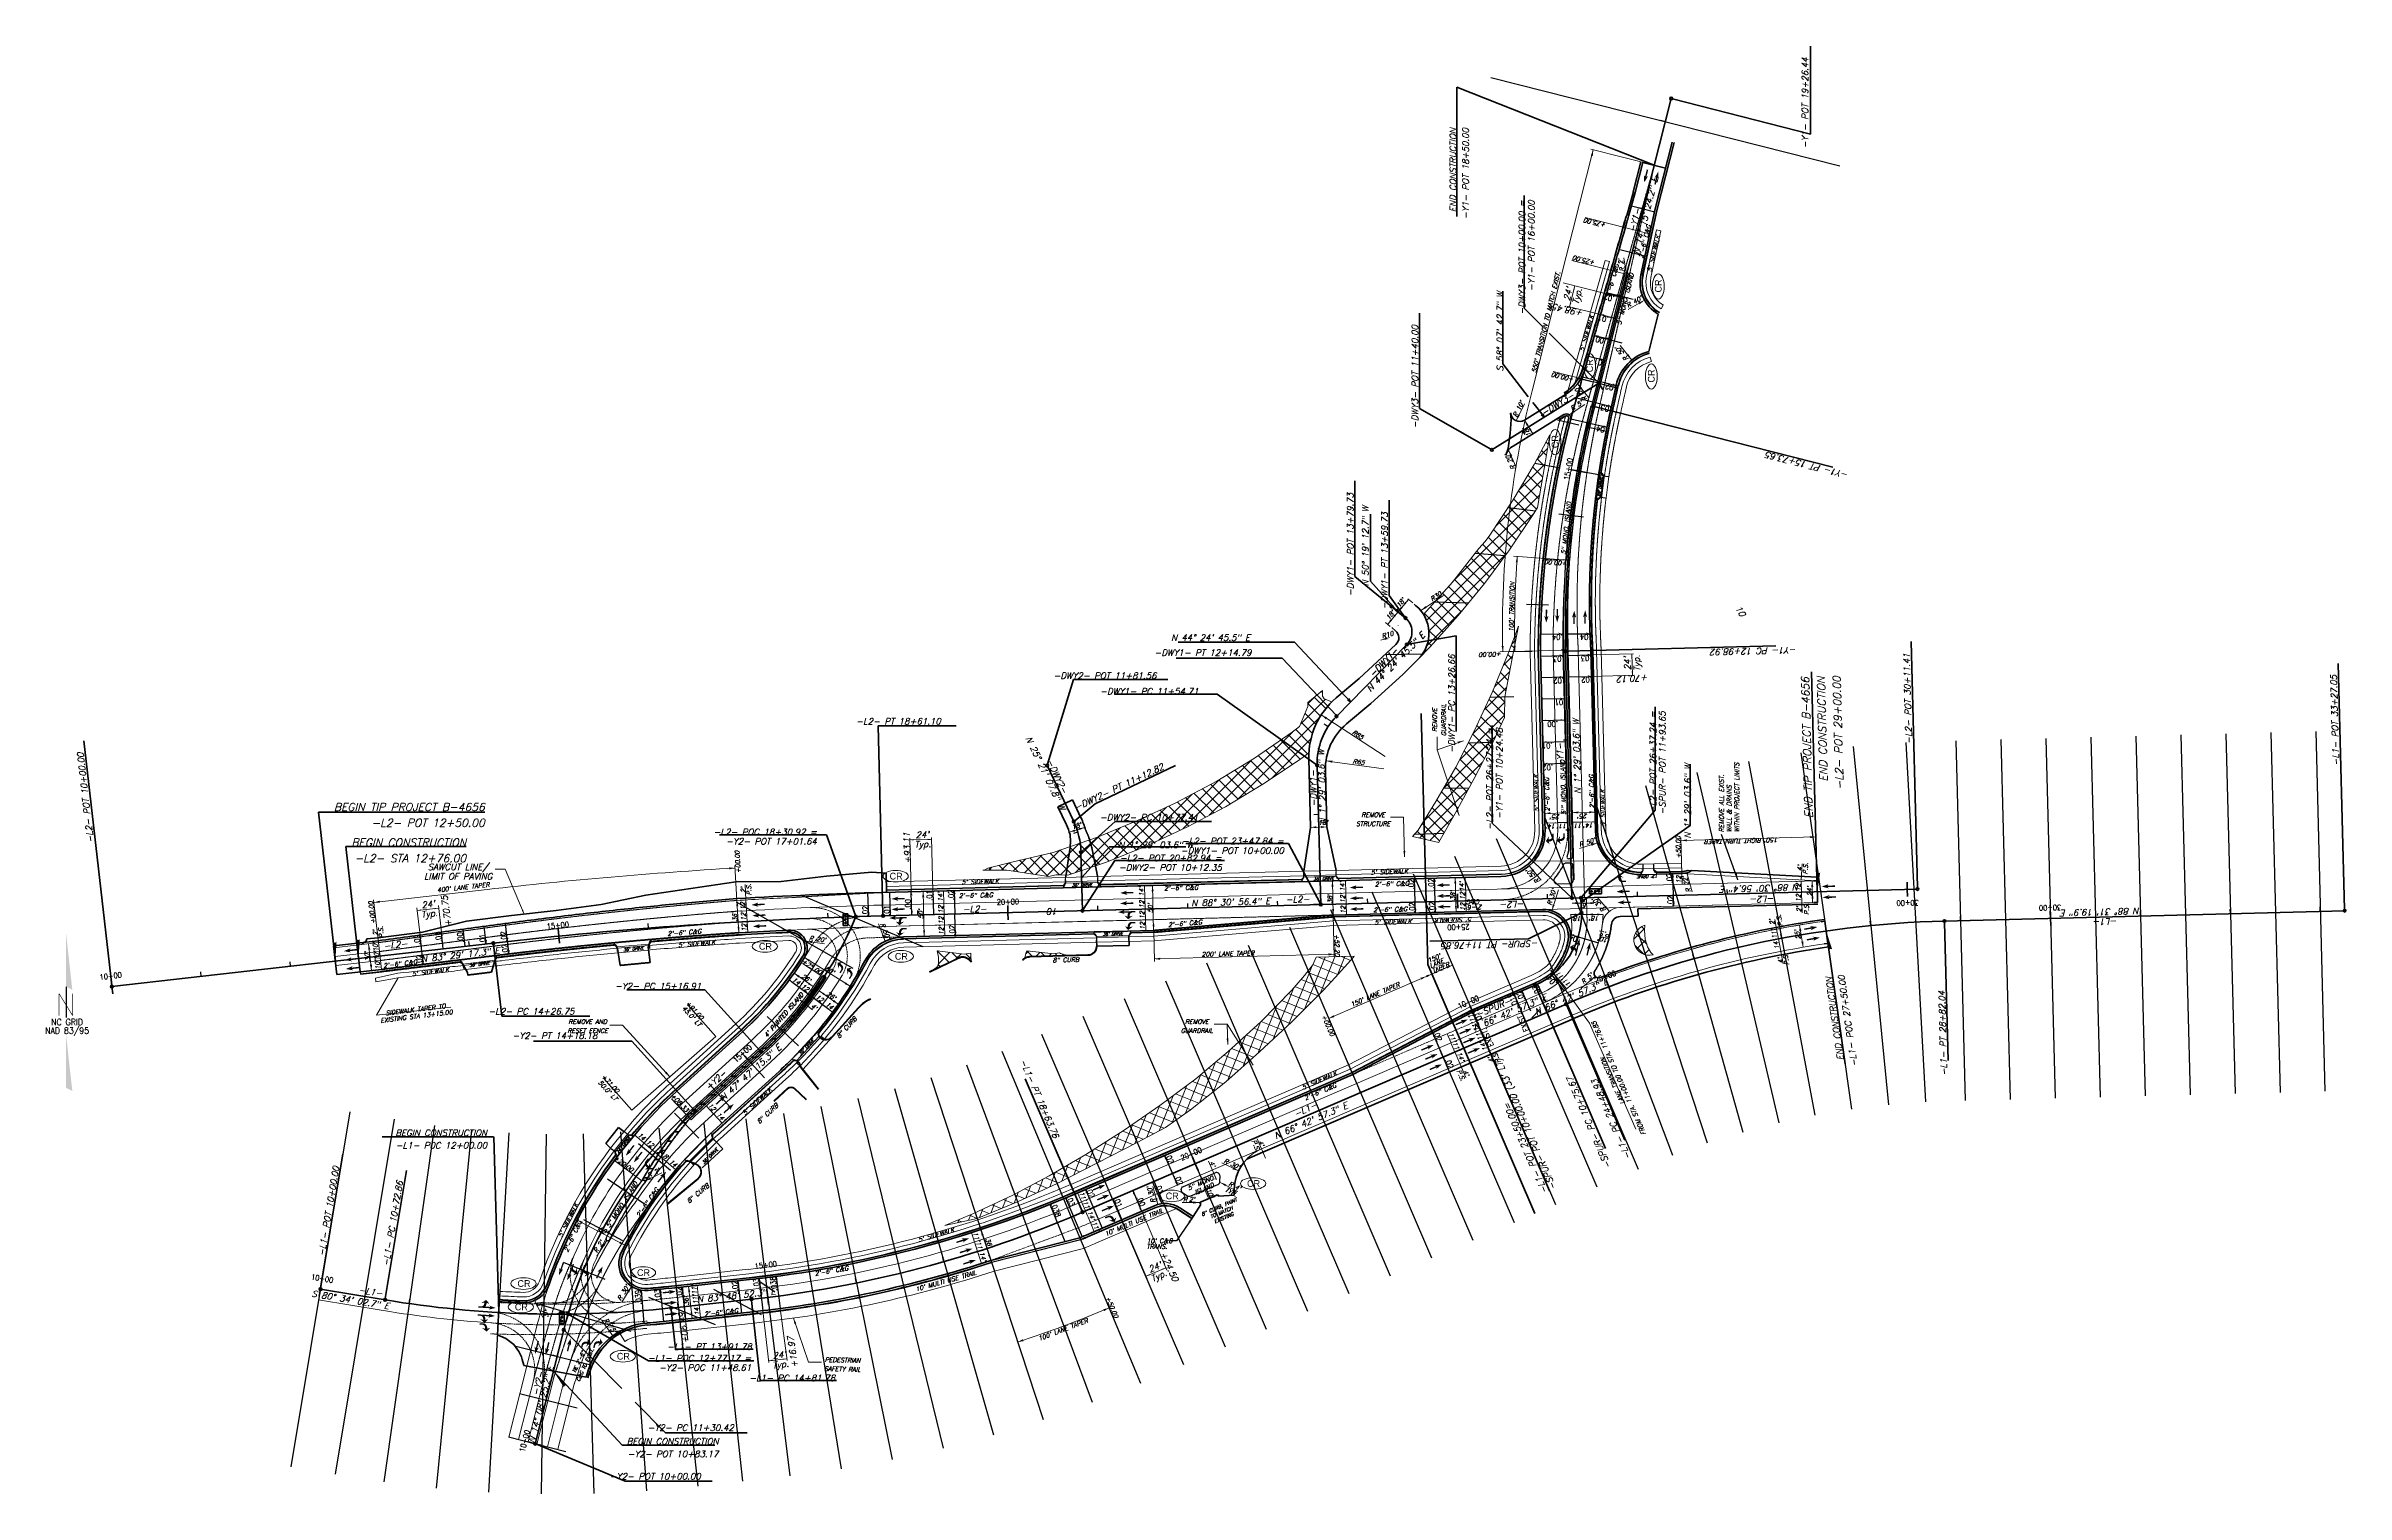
# Model space of a CAD drawing. Extents: x 2081963 to 2085386, y 738291 to 742228.
# Drawn here: x 2081963 to 2084520, y 740619 to 742228 of the extents above; entities that cross this region are included whole.
import ezdxf
from ezdxf.enums import TextEntityAlignment as Align

# ---------------------------------------------------------------- set-up
doc = ezdxf.new("R2010")
doc.units = 0
doc.header["$MEASUREMENT"] = 0
doc.linetypes.add('DGN Style 2', pattern=[1.539666, 0.9238, -0.615866])
doc.linetypes.add('DGN Style 3', pattern=[2.155532, 1.539666, -0.615866])
for name, color, linetype, lineweight in [('MARK RIGHT TURN ARROW CELL', 7, 'Continuous', 0), ('MARK STRAIGHT LEFT TURN ARROW CELL', 7, 'Continuous', 0), ('Matchline', 1, 'Continuous', 70), ('Old_Level_5', 7, 'Continuous', 0), ('Pattern 1', 5, 'Continuous', 30), ('Pattern 3', 1, 'Continuous', 30), ('Pattern 5', 6, 'Continuous', 30), ('Prop Conc 2ft 6in Curb and Gutter', 1, 'Continuous', 30), ('Prop Conc 5in Monolithic Keyed In Island', 1, 'Continuous', 30), ('Prop Conc Curb 8in x 12in', 1, 'Continuous', 30), ('Prop Dimension', 7, 'Continuous', 13), ('Prop DSN Text', 7, 'Continuous', 30), ('Prop EOT', 3, 'Continuous', 40), ('Prop Fence Chain Link', 30, 'Continuous', 13), ('Prop Horizontal Alignment', 2, 'Continuous', 70), ('Prop Horizontal Alignment Direction Label', 2, 'Continuous', 40), ('Prop Horizontal Alignment Station Label', 2, 'Continuous', 40), ('Prop Horizontal Alignment Tick Label', 2, 'Continuous', 40), ('Prop Horizontal Alignment Tick Large', 2, 'Continuous', 70), ('Prop Horizontal Alignment Tick Small', 2, 'Continuous', 30), ('Prop Lane Arrow CELL', 7, 'Continuous', 0), ('Prop Lane Lines', 9, 'Continuous', 13), ('Prop PHM Traffic Signal CELL', 7, 'Continuous', 0), ('Prop Rem of Exist Asph Pvmt', 9, 'Continuous', 13), ('Prop Superelevation  Arrow CELL', 9, 'Continuous', 30), ('Prop Superelevation Label', 9, 'Continuous', 30), ('Prop Terminator CELL', 7, 'Continuous', 0), ('Prop WCC CELL', 7, 'Continuous', 0)]:
    doc.layers.add(name, color=color, linetype=linetype, lineweight=lineweight)
doc.layers.add('Prop Conc 4in Sidewalk', color=51, linetype='Continuous', lineweight=13, true_color=0xffff91)
doc.layers.add('Prop Paint Stripe', color=7, linetype='Continuous', lineweight=40, true_color=0xf5f5ff)
doc.layers.add('Scratch_Level_5', color=6, linetype='Continuous', lineweight=0, plot=False)
doc.styles.add('Style-ITALICS', font='ITALICS.shx')
doc.styles.add('Style-STANDARD', font='STANDARD.shx')
doc.styles.add('Style-WORKING', font='WORKING.shx')
doc.dimstyles.new('EDIMENPLAN', dxfattribs={"dimtxt": 5, "dimasz": 7.5, "dimexe": 2.5, "dimexo": 2.5, "dimgap": 1.25, "dimtad": 1, "dimdec": 0, "dimzin": 11, "dimdsep": 46, "dimtxsty": 'Style-ITALICS', "dimblk": 'Terminator_0.3', "dimcen": 0.09, "dimclrd": 7, "dimclre": 7, "dimclrt": 7, "dimadec": 4, "dimazin": 3, "dimtfac": 1, "dimtdec": 0, "dimtofl": 0, "dimtmove": 0, "dimatfit": 1, "dimldrblk": 'Terminator_0.3', "dimfxl": 1, "dimtzin": 11, "dimlwd": 13, "dimlwe": 13, "dimarcsym": 0})

# ---------------------------------------------------------------- blocks, each defined once
blk = doc.blocks.new('CTL NORTH ARROW NAD 83 95')
blk.add_hatch(color=256).paths.add_polyline_path([(-0.1675, -0.06525), (-0.1675, 0.4285), (-0.15375, 0.4285), (0.1345, -0.038), (0.1345, 0.4285), (0.14825, 0.4285), (0.14825, -0.06525), (0.1345, -0.06525), (-0.15375, 0.40125), (-0.15375, -0.06525)])
at = {"flags": 128}
blk.add_lwpolyline([(-0.003, 0.57925), (-0.003, -0.10675)], dxfattribs=at)
for points in [[(-0.003, 1.74575), (-0.003, 0.57925), (0.1345, 0.5105)], [(-0.003, -1.671), (0.1345, -1.73925), (-0.003, -0.5045)]]:
    blk.add_solid(points)
at = {"insert": (0.01725, -0.325021), "char_height": 0.14, "attachment_point": 5, "line_spacing_factor": 0.814286, "style": 'Style-STANDARD'}
blk.add_mtext('NC GRID\\PNAD 83/95', dxfattribs=at)
blk = doc.blocks.new('RARRO')
at = {"layer": 'MARK RIGHT TURN ARROW CELL', "linetype": 'Continuous', "lineweight": 13, "true_color": 0xdeffff, "extrusion": (0, 0, -1)}
blk.add_hatch(color=7, dxfattribs=at).paths.add_polyline_path([(-5.4, -3), (-8, -0.2), (-5.8, -0.9), (-5.8, -0.1), (-5.7, 0.5), (-5.5, 0.9), (-5.4, 1.3), (-5.2, 1.6), (-5, 1.9), (-4.7, 2.2), (-4.4, 2.5), (-4.1, 2.7), (-3.8, 2.8), (-3.4, 3), (-3.1, 3), (-2.6, 3), (0, 3), (0, 2), (-1.9, 2), (-2.4, 2), (-2.8, 1.8), (-3.2, 1.6), (-3.5, 1.4), (-3.7, 1.1), (-3.9, 0.8), (-4.1, 0.5), (-4.1, 0.2), (-4.2, -0.2), (-4.2, -0.9), (-1.9, -0.4)])
blk.add_hatch(color=7, dxfattribs=at).paths.add_polyline_path([(-5.4, -3), (-8, -0.2), (-5.8, -0.9), (-5.8, -0.1), (-5.7, 0.5), (-5.5, 0.9), (-5.4, 1.3), (-5.2, 1.6), (-5, 1.9), (-4.7, 2.2), (-4.4, 2.5), (-4.1, 2.7), (-3.8, 2.8), (-3.4, 3), (-3.1, 3), (-2.6, 3), (0, 3), (0, 2), (-1.9, 2), (-2.4, 2), (-2.8, 1.8), (-3.2, 1.6), (-3.5, 1.4), (-3.7, 1.1), (-3.9, 0.8), (-4.1, 0.5), (-4.1, 0.2), (-4.2, -0.2), (-4.2, -0.9), (-1.9, -0.4)])
blk = doc.blocks.new('STRARR')
at = {"layer": 'Prop Lane Arrow CELL'}
blk.add_hatch(color=256, dxfattribs=at).paths.add_polyline_path([(-4, -1.2), (-3.3, -0.4), (-7.5, -0.4), (-7.5, 0.4), (-3.3, 0.4), (-4, 1.2), (0, 0)])
blk = doc.blocks.new('Terminator')
at = {"color": 0, "linetype": 'ByBlock', "lineweight": -2}
blk.add_solid([(-8.999982, 1.549997), (0, 0), (-7.899984, 0), (-9.049982, -1.599997)], dxfattribs=at)
blk = doc.blocks.new('*U6')
at = {"layer": 'Prop Dimension', "color": 7, "linetype": 'Continuous', "lineweight": 13}
blk.add_line((-5.458487, -11.260881), (8.591091, 4.032005), dxfattribs=at)
at = {"layer": 'Prop Dimension', "color": 1, "linetype": 'Continuous', "lineweight": 13, "xscale": 0.828706, "yscale": 0.793651, "rotation": 227.426305}
blk.add_blockref('Terminator', (-5.458487, -11.260881), dxfattribs=at)
at = {"layer": 'Prop Dimension', "color": 7, "linetype": 'Continuous', "lineweight": 13, "style": 'Style-ITALICS'}
blk.add_text("R 20'", height=5, rotation=47.426305, dxfattribs=at).set_placement((0.012825, 0.716313), align=Align.MIDDLE_CENTER)
blk = doc.blocks.new('*U7')
at = {"layer": 'Prop Dimension', "color": 7, "linetype": 'Continuous', "lineweight": 13}
blk.add_line((2.39937, -11.114404), (-8.805814, 6.37007), dxfattribs=at)
at = {"layer": 'Prop Dimension', "color": 1, "linetype": 'Continuous', "lineweight": 13, "xscale": 0.828706, "yscale": -0.793651, "rotation": 302.65438}
blk.add_blockref('Terminator', (2.39937, -11.114404), dxfattribs=at)
at = {"layer": 'Prop Dimension', "color": 7, "linetype": 'Continuous', "lineweight": 13, "style": 'Style-ITALICS'}
blk.add_text("R 50'", height=5, rotation=302.65438, dxfattribs=at).set_placement((0.010146, 0.196637), align=Align.MIDDLE_CENTER)
blk = doc.blocks.new('*U8')
at = {"layer": 'Prop Dimension', "color": 7, "linetype": 'Continuous', "lineweight": 13}
blk.add_line((-5.458487, -11.260881), (8.591091, 4.032005), dxfattribs=at)
at = {"layer": 'Prop Dimension', "color": 1, "linetype": 'Continuous', "lineweight": 13, "xscale": 0.828706, "yscale": 0.793651, "rotation": 227.426305}
blk.add_blockref('Terminator', (-5.458487, -11.260881), dxfattribs=at)
at = {"layer": 'Prop Dimension', "color": 7, "linetype": 'Continuous', "lineweight": 13, "style": 'Style-ITALICS'}
blk.add_text("R 30'", height=5, rotation=47.426305, dxfattribs=at).set_placement((0.013238, 0.716763), align=Align.MIDDLE_CENTER)
blk = doc.blocks.new('*U9')
at = {"layer": 'Prop Dimension', "color": 7, "linetype": 'Continuous', "lineweight": 13}
blk.add_line((2.39937, -11.114404), (-8.805814, 6.37007), dxfattribs=at)
at = {"layer": 'Prop Dimension', "color": 1, "linetype": 'Continuous', "lineweight": 13, "xscale": 0.828706, "yscale": -0.793651, "rotation": 302.65438}
blk.add_blockref('Terminator', (2.39937, -11.114404), dxfattribs=at)
at = {"layer": 'Prop Dimension', "color": 7, "linetype": 'Continuous', "lineweight": 13, "style": 'Style-ITALICS'}
blk.add_text("R 75'", height=5, rotation=302.65438, dxfattribs=at).set_placement((0.009982, 0.196894), align=Align.MIDDLE_CENTER)
blk = doc.blocks.new('*U10')
at = {"layer": 'Prop Dimension', "color": 7, "linetype": 'Continuous', "lineweight": 13}
blk.add_line((2.39937, -11.114404), (-8.805814, 6.37007), dxfattribs=at)
at = {"layer": 'Prop Dimension', "color": 1, "linetype": 'Continuous', "lineweight": 13, "xscale": 0.828706, "yscale": -0.793651, "rotation": 302.65438}
blk.add_blockref('Terminator', (2.39937, -11.114404), dxfattribs=at)
at = {"layer": 'Prop Dimension', "color": 7, "linetype": 'Continuous', "lineweight": 13, "style": 'Style-ITALICS'}
blk.add_text("R 30'", height=5, rotation=302.65438, dxfattribs=at).set_placement((0.010476, 0.196123), align=Align.MIDDLE_CENTER)
blk = doc.blocks.new('Terminator_1')
at = {"layer": 'Prop Terminator CELL', "color": 1, "linetype": 'Continuous', "lineweight": 0}
blk.add_solid([(-9, 1.55), (0, 0), (-7.9, 0), (-9.05, -1.6)], dxfattribs=at)
blk = doc.blocks.new('Terminator_2')
at = {"layer": 'Prop Terminator CELL', "color": 1, "linetype": 'Continuous', "lineweight": 0}
blk.add_solid([(-9, 1.55), (0, 0), (-7.9, 0), (-9.05, -1.6)], dxfattribs=at)
blk = doc.blocks.new('*U11')
at = {"layer": 'Prop Dimension'}
blk.add_line((-26.749695, 13.581323), (26.749703, -13.581416), dxfattribs=at)
at = {"layer": 'Prop Terminator CELL', "color": 1, "linetype": 'Continuous', "lineweight": 0, "xscale": 0.75, "yscale": 0.75, "zscale": 0.75}
for name, p, rotation in [('Terminator_1', (-26.749695, 13.581323), 153.082164), ('Terminator_2', (26.749703, -13.581416), 333.082164)]:
    blk.add_blockref(name, p, dxfattribs=dict(at, rotation=rotation))
at = {"layer": 'Prop Dimension', "style": 'Style-ITALICS'}
blk.add_text("60'", height=5, rotation=333.082162, dxfattribs=at).set_placement((2.55845, 2.223041), align=Align.MIDDLE_CENTER)
blk = doc.blocks.new('Terminator_3')
at = {"layer": 'Prop Terminator CELL', "color": 1, "linetype": 'Continuous', "lineweight": 0}
blk.add_solid([(-8.999982, 1.549997), (0, 0), (-7.899984, 0), (-9.049982, -1.599997)], dxfattribs=at)
blk = doc.blocks.new('SLARR')
at = {"layer": 'MARK STRAIGHT LEFT TURN ARROW CELL', "linetype": 'Continuous', "lineweight": 13, "true_color": 0xdeffff}
blk.add_hatch(color=7, dxfattribs=at).paths.add_polyline_path([(7.7, -4.1), (8.7, -3), (0, -3), (0, -2), (1.9, -2), (2.4, -2), (2.9, -1.8), (3.3, -1.6), (3.7, -1.2), (3.9, -0.9), (4, -0.5), (4.1, -0.2), (4.2, 0.2), (4.2, 0.9), (1.9, 0.4), (5.4, 3), (8, 0.2), (5.8, 0.9), (5.8, 0.1), (5.7, -0.4), (5.6, -0.8), (5.5, -1.2), (5.3, -1.6), (4.9, -2), (8.7, -2), (7.7, -1), (12.8, -2.5)])
blk.add_hatch(color=7, dxfattribs=at).paths.add_polyline_path([(7.7, -4.1), (8.7, -3), (0, -3), (0, -2), (1.9, -2), (2.4, -2), (2.9, -1.8), (3.3, -1.6), (3.7, -1.2), (3.9, -0.9), (4, -0.5), (4.1, -0.2), (4.2, 0.2), (4.2, 0.9), (1.9, 0.4), (5.4, 3), (8, 0.2), (5.8, 0.9), (5.8, 0.1), (5.7, -0.4), (5.6, -0.8), (5.5, -1.2), (5.3, -1.6), (4.9, -2), (8.7, -2), (7.7, -1), (12.8, -2.5)])
blk = doc.blocks.new('*U16')
at = {"layer": 'Prop Dimension', "color": 7, "linetype": 'Continuous', "lineweight": 13}
blk.add_line((10.882807, -6.864201), (-2.997106, 8.582838), dxfattribs=at)
at = {"layer": 'Prop Dimension', "color": 1, "linetype": 'Continuous', "lineweight": 13, "xscale": 0.828706, "yscale": -0.793651, "rotation": 311.941229}
blk.add_blockref('Terminator', (10.882807, -6.864201), dxfattribs=at)
at = {"layer": 'Prop Dimension', "color": 7, "linetype": 'Continuous', "lineweight": 13, "style": 'Style-ITALICS'}
blk.add_text("R 30'", height=5, rotation=131.941229, dxfattribs=at).set_placement((-0.638203, 0.014411), align=Align.MIDDLE_CENTER)
blk = doc.blocks.new('TERM')
at = {"layer": 'Prop Dimension', "color": 1, "extrusion": (0, 0, -1)}
blk.add_solid([(0.013749, 0.002253), (0, 0), (0.011997, -0.000001), (0.013748, -0.0025)], dxfattribs=at)
blk = doc.blocks.new('*U18')
at = {"layer": 'Prop Dimension', "color": 7, "linetype": 'Continuous', "lineweight": 13}
blk.add_line((-5.458487, -11.260881), (8.591091, 4.032005), dxfattribs=at)
at = {"layer": 'Prop Dimension', "color": 1, "linetype": 'Continuous', "lineweight": 13, "xscale": 0.828706, "yscale": 0.793651, "rotation": 227.426305}
blk.add_blockref('Terminator', (-5.458487, -11.260881), dxfattribs=at)
at = {"layer": 'Prop Dimension', "color": 7, "linetype": 'Continuous', "lineweight": 13, "style": 'Style-ITALICS'}
blk.add_text("R 50'", height=5, rotation=47.426305, dxfattribs=at).set_placement((0.012825, 0.716313), align=Align.MIDDLE_CENTER)
blk = doc.blocks.new('*U19')
at = {"layer": 'Prop Dimension', "color": 7, "linetype": 'Continuous', "lineweight": 13}
blk.add_line((2.39937, -11.114404), (-8.805814, 6.37007), dxfattribs=at)
at = {"layer": 'Prop Dimension', "color": 1, "linetype": 'Continuous', "lineweight": 13, "xscale": 0.828706, "yscale": -0.793651, "rotation": 302.65438}
blk.add_blockref('Terminator', (2.39937, -11.114404), dxfattribs=at)
at = {"layer": 'Prop Dimension', "color": 7, "linetype": 'Continuous', "lineweight": 13, "style": 'Style-ITALICS'}
blk.add_text("R 40'", height=5, rotation=302.65438, dxfattribs=at).set_placement((0.02085, 0.179936), align=Align.MIDDLE_CENTER)
blk = doc.blocks.new('Terminator_4')
at = {"layer": 'Prop Terminator CELL', "color": 1, "linetype": 'Continuous', "lineweight": 0}
blk.add_solid([(-9, 1.55), (0, 0), (-7.9, 0), (-9.05, -1.6)], dxfattribs=at)
blk = doc.blocks.new('Terminator_5')
at = {"layer": 'Prop Terminator CELL', "color": 1, "linetype": 'Continuous', "lineweight": 0}
blk.add_solid([(-9, 1.55), (0, 0), (-7.9, 0), (-9.05, -1.6)], dxfattribs=at)
blk = doc.blocks.new('*U20')
at = {"layer": 'Prop Dimension'}
blk.add_line((3.476825, -11.995901), (2.85514, 11.996046), dxfattribs=at)
at = {"layer": 'Prop Terminator CELL', "color": 1, "linetype": 'Continuous', "lineweight": 0, "xscale": 0.75, "yscale": 0.75, "zscale": 0.75}
for name, p, rotation in [('Terminator_5', (2.85514, 11.996046), 91.484329), ('Terminator_4', (3.476825, -11.995901), 271.484329)]:
    blk.add_blockref(name, p, dxfattribs=dict(at, rotation=rotation))
at = {"layer": 'Prop Dimension', "style": 'Style-ITALICS'}
blk.add_text("24'", height=5, rotation=91.484327, dxfattribs=at).set_placement((-0.000562, 0.644141), align=Align.MIDDLE_CENTER)
blk = doc.blocks.new('Terminator_6')
at = {"layer": 'Prop Terminator CELL', "color": 1, "linetype": 'Continuous', "lineweight": 0}
blk.add_solid([(-9, 1.55), (0, 0), (-7.9, 0), (-9.05, -1.6)], dxfattribs=at)
blk = doc.blocks.new('Terminator_7')
at = {"layer": 'Prop Terminator CELL', "color": 1, "linetype": 'Continuous', "lineweight": 0}
blk.add_solid([(-9, 1.55), (0, 0), (-7.9, 0), (-9.05, -1.6)], dxfattribs=at)
blk = doc.blocks.new('*U23')
at = {"layer": 'Prop Dimension'}
blk.add_line((-5.892473, 4.963964), (-1.148989, -6.058711), dxfattribs=at)
at = {"layer": 'Prop Terminator CELL', "color": 1, "linetype": 'Continuous', "lineweight": 0, "xscale": 0.375, "yscale": 0.375, "zscale": 0.375}
for name, p, rotation in [('Terminator_6', (-5.892473, 4.963964), 113.284087), ('Terminator_7', (-1.148989, -6.058711), 293.284087)]:
    blk.add_blockref(name, p, dxfattribs=dict(at, rotation=rotation))
at = {"layer": 'Prop Dimension', "style": 'Style-ITALICS'}
blk.add_text("12'", height=5, rotation=293.284085, dxfattribs=at).set_placement((0.007646, 0.538479), align=Align.MIDDLE_CENTER)
blk = doc.blocks.new('STRARR_1')
at = {"layer": 'Prop Lane Arrow CELL'}
blk.add_hatch(color=256, dxfattribs=at).paths.add_polyline_path([(-4, -1.2), (-3.3, -0.4), (-7.5, -0.4), (-7.5, 0.4), (-3.3, 0.4), (-4, 1.2), (0, 0)])
blk = doc.blocks.new('STRARR_2')
at = {"layer": 'Prop Lane Arrow CELL'}
blk.add_hatch(color=256, dxfattribs=at).paths.add_polyline_path([(-4, -1.2), (-3.3, -0.4), (-7.5, -0.4), (-7.5, 0.4), (-3.3, 0.4), (-4, 1.2), (0, 0)])
blk = doc.blocks.new('STRARR_3')
at = {"layer": 'Prop Lane Arrow CELL'}
blk.add_hatch(color=256, dxfattribs=at).paths.add_polyline_path([(-4, -1.2), (-3.3, -0.4), (-7.5, -0.4), (-7.5, 0.4), (-3.3, 0.4), (-4, 1.2), (0, 0)])
blk = doc.blocks.new('*U26')
at = {"layer": 'Prop Lane Arrow CELL', "xscale": 1.968499, "yscale": 1.968499, "zscale": 1.968499, "rotation": 186.507757}
for name, p in [('STRARR_3', (-8.510335, 9.043072)), ('STRARR_2', (-7.376247, -0.892412)), ('STRARR_1', (-6.24216, -10.827896))]:
    blk.add_blockref(name, p, dxfattribs=at)
blk = doc.blocks.new('STRARR_4')
at = {"layer": 'Prop Lane Arrow CELL'}
blk.add_hatch(color=256, dxfattribs=at).paths.add_polyline_path([(-4, -1.2), (-3.3, -0.4), (-7.5, -0.4), (-7.5, 0.4), (-3.3, 0.4), (-4, 1.2), (0, 0)])
blk = doc.blocks.new('STRARR_5')
at = {"layer": 'Prop Lane Arrow CELL'}
blk.add_hatch(color=256, dxfattribs=at).paths.add_polyline_path([(-4, -1.2), (-3.3, -0.4), (-7.5, -0.4), (-7.5, 0.4), (-3.3, 0.4), (-4, 1.2), (0, 0)])
blk = doc.blocks.new('STRARR_6')
at = {"layer": 'Prop Lane Arrow CELL'}
blk.add_hatch(color=256, dxfattribs=at).paths.add_polyline_path([(-4, -1.2), (-3.3, -0.4), (-7.5, -0.4), (-7.5, 0.4), (-3.3, 0.4), (-4, 1.2), (0, 0)])
blk = doc.blocks.new('*U30')
at = {"layer": 'Prop Lane Arrow CELL', "xscale": 1.968499, "yscale": 1.968499, "zscale": 1.968499, "rotation": 182.944142}
for name, p in [('STRARR_6', (-8.162164, 11.565941)), ('STRARR_5', (-7.31586, -0.406083)), ('STRARR_4', (-6.620147, -12.374899))]:
    blk.add_blockref(name, p, dxfattribs=at)
blk = doc.blocks.new('Terminator_8')
at = {"layer": 'Prop Terminator CELL', "color": 1, "linetype": 'Continuous', "lineweight": 0}
blk.add_solid([(-9, 1.55), (0, 0), (-7.9, 0), (-9.05, -1.6)], dxfattribs=at)
blk = doc.blocks.new('Terminator_9')
at = {"layer": 'Prop Terminator CELL', "color": 1, "linetype": 'Continuous', "lineweight": 0}
blk.add_solid([(-9, 1.55), (0, 0), (-7.9, 0), (-9.05, -1.6)], dxfattribs=at)
blk = doc.blocks.new('*U34')
at = {"layer": 'Prop Dimension'}
blk.add_line((4.462797, -4.967779), (3.328709, 4.967705), dxfattribs=at)
at = {"layer": 'Prop Terminator CELL', "color": 1, "linetype": 'Continuous', "lineweight": 0, "xscale": 0.375, "yscale": 0.375, "zscale": 0.375}
for name, p, rotation in [('Terminator_8', (3.328709, 4.967705), 96.511855), ('Terminator_9', (4.462797, -4.967779), 276.511855)]:
    blk.add_blockref(name, p, dxfattribs=dict(at, rotation=rotation))
at = {"layer": 'Prop Dimension', "style": 'Style-ITALICS'}
blk.add_text("10'", height=5, rotation=96.511853, dxfattribs=at).set_placement((-0.004484, 0.164313), align=Align.MIDDLE_CENTER)
blk = doc.blocks.new('Terminator_10')
at = {"layer": 'Prop Terminator CELL', "color": 1, "linetype": 'Continuous', "lineweight": 0}
blk.add_solid([(-9, 1.55), (0, 0), (-7.9, 0), (-9.05, -1.6)], dxfattribs=at)
blk = doc.blocks.new('Terminator_11')
at = {"layer": 'Prop Terminator CELL', "color": 1, "linetype": 'Continuous', "lineweight": 0}
blk.add_solid([(-9, 1.55), (0, 0), (-7.9, 0), (-9.05, -1.6)], dxfattribs=at)
blk = doc.blocks.new('*U37')
at = {"layer": 'Prop Dimension'}
blk.add_line((4.822605, -14.903252), (1.420341, 14.9032), dxfattribs=at)
at = {"layer": 'Prop Terminator CELL', "color": 1, "linetype": 'Continuous', "lineweight": 0, "xscale": 0.75, "yscale": 0.75, "zscale": 0.75}
for name, p, rotation in [('Terminator_11', (1.420341, 14.9032), 96.511855), ('Terminator_10', (4.822605, -14.903252), 276.511855)]:
    blk.add_blockref(name, p, dxfattribs=dict(at, rotation=rotation))
at = {"layer": 'Prop Dimension', "style": 'Style-ITALICS'}
blk.add_text("30'", height=5, rotation=96.511853, dxfattribs=at).set_placement((-0.002294, 0.600213), align=Align.MIDDLE_CENTER)
blk = doc.blocks.new('Terminator_12')
at = {"layer": 'Prop Terminator CELL', "color": 1, "linetype": 'Continuous', "lineweight": 0}
blk.add_solid([(-9, 1.55), (0, 0), (-7.9, 0), (-9.05, -1.6)], dxfattribs=at)
blk = doc.blocks.new('Terminator_13')
at = {"layer": 'Prop Terminator CELL', "color": 1, "linetype": 'Continuous', "lineweight": 0}
blk.add_solid([(-9, 1.55), (0, 0), (-7.9, 0), (-9.05, -1.6)], dxfattribs=at)
blk = doc.blocks.new('*U40')
at = {"layer": 'Prop Dimension'}
blk.add_line((4.479625, -17.969277), (2.376557, 17.969242), dxfattribs=at)
at = {"layer": 'Prop Terminator CELL', "color": 1, "linetype": 'Continuous', "lineweight": 0, "xscale": 0.75, "yscale": 0.75, "zscale": 0.75}
for name, p, rotation in [('Terminator_13', (2.376557, 17.969242), 93.349044), ('Terminator_12', (4.479625, -17.969277), 273.349044)]:
    blk.add_blockref(name, p, dxfattribs=dict(at, rotation=rotation))
at = {"layer": 'Prop Dimension', "style": 'Style-ITALICS'}
blk.add_text("36'", height=5, rotation=93.349043, dxfattribs=at).set_placement((-0.001283, -0.273744), align=Align.MIDDLE_CENTER)
blk = doc.blocks.new('STRARR_7')
at = {"layer": 'Prop Lane Arrow CELL'}
blk.add_hatch(color=256, dxfattribs=at).paths.add_polyline_path([(-4, -1.2), (-3.3, -0.4), (-7.5, -0.4), (-7.5, 0.4), (-3.3, 0.4), (-4, 1.2), (0, 0)])
blk = doc.blocks.new('STRARR_8')
at = {"layer": 'Prop Lane Arrow CELL'}
blk.add_hatch(color=256, dxfattribs=at).paths.add_polyline_path([(-4, -1.2), (-3.3, -0.4), (-7.5, -0.4), (-7.5, 0.4), (-3.3, 0.4), (-4, 1.2), (0, 0)])
blk = doc.blocks.new('STRARR_9')
at = {"layer": 'Prop Lane Arrow CELL'}
blk.add_hatch(color=256, dxfattribs=at).paths.add_polyline_path([(-4, -1.2), (-3.3, -0.4), (-7.5, -0.4), (-7.5, 0.4), (-3.3, 0.4), (-4, 1.2), (0, 0)])
blk = doc.blocks.new('*U43')
at = {"layer": 'Prop Lane Arrow CELL', "xscale": 1.968499, "yscale": 1.968499, "zscale": 1.968499, "rotation": 181.480231}
for name, p in [('STRARR_9', (-7.69981, 11.792515)), ('STRARR_8', (-7.388967, -0.203459)), ('STRARR_7', (-7.078125, -12.199432))]:
    blk.add_blockref(name, p, dxfattribs=at)
blk = doc.blocks.new('Terminator_14')
at = {"layer": 'Prop Terminator CELL', "color": 1, "linetype": 'Continuous', "lineweight": 0}
blk.add_solid([(-9, 1.55), (0, 0), (-7.9, 0), (-9.05, -1.6)], dxfattribs=at)
blk = doc.blocks.new('*U47')
at = {"layer": 'Prop Dimension'}
blk.add_line((1.114648, -8.838376), (-0.817898, 8.092217), dxfattribs=at)
at = {"layer": 'Prop Terminator CELL', "color": 1, "linetype": 'Continuous', "lineweight": 0, "xscale": 0.375, "yscale": 0.375, "zscale": 0.375, "rotation": 276.511855}
blk.add_blockref('Terminator_14', (0.88783, -6.851279), dxfattribs=at)
at = {"layer": 'Prop Dimension', "insert": (0.667295, 2.354888), "char_height": 5, "attachment_point": 5, "rotation": 96.511869625, "line_spacing_factor": 0.76062, "style": 'Style-ITALICS'}
blk.add_mtext("2'\\PP.S.", dxfattribs=at)
blk = doc.blocks.new('Terminator_15')
at = {"layer": 'Prop Terminator CELL', "color": 1, "linetype": 'Continuous', "lineweight": 0}
blk.add_solid([(-9, 1.55), (0, 0), (-7.9, 0), (-9.05, -1.6)], dxfattribs=at)
blk = doc.blocks.new('Terminator_16')
at = {"layer": 'Prop Terminator CELL', "color": 1, "linetype": 'Continuous', "lineweight": 0}
blk.add_solid([(-9, 1.55), (0, 0), (-7.9, 0), (-9.05, -1.6)], dxfattribs=at)
blk = doc.blocks.new('*U49')
at = {"layer": 'Prop Dimension'}
blk.add_line((7.985839, -4.917691), (-4.989706, 7.557694), dxfattribs=at)
at = {"layer": 'Prop Terminator CELL', "color": 1, "linetype": 'Continuous', "lineweight": 0, "xscale": 0.75, "yscale": 0.75, "zscale": 0.75}
for name, p, rotation in [('Terminator_16', (-4.989706, 7.557694), 136.125826), ('Terminator_15', (7.995373, -4.907773), 316.125826)]:
    blk.add_blockref(name, p, dxfattribs=dict(at, rotation=rotation))
at = {"layer": 'Prop Dimension', "style": 'Style-ITALICS'}
blk.add_text("18'", height=5, rotation=136.125825, dxfattribs=at).set_placement((-1.904514, -1.375163), align=Align.MIDDLE_CENTER)
blk = doc.blocks.new('*U52')
at = {"layer": 'Prop Dimension', "color": 7, "linetype": 'Continuous', "lineweight": 13}
blk.add_line((-7.827123, -9.522297), (9.084067, 2.530696), dxfattribs=at)
at = {"layer": 'Prop Dimension', "color": 1, "linetype": 'Continuous', "lineweight": 13, "xscale": 0.828706, "yscale": 0.793651, "rotation": 35.478345}
blk.add_blockref('Terminator', (9.084067, 2.530696), dxfattribs=at)
at = {"layer": 'Prop Dimension', "color": 7, "linetype": 'Continuous', "lineweight": 13, "style": 'Style-ITALICS'}
blk.add_text("R 5'", height=5, rotation=35.478345, dxfattribs=at).set_placement((-0.01069, 1.0514), align=Align.MIDDLE_CENTER)
blk = doc.blocks.new('Terminator_17')
at = {"layer": 'Prop Terminator CELL', "color": 1, "linetype": 'Continuous', "lineweight": 0}
blk.add_solid([(-9, 1.55), (0, 0), (-7.9, 0), (-9.05, -1.6)], dxfattribs=at)
blk = doc.blocks.new('Terminator_18')
at = {"layer": 'Prop Terminator CELL', "color": 1, "linetype": 'Continuous', "lineweight": 0}
blk.add_solid([(-9, 1.55), (0, 0), (-7.9, 0), (-9.05, -1.6)], dxfattribs=at)
blk = doc.blocks.new('*U53')
at = {"layer": 'Prop Dimension'}
blk.add_line((5.642972, -0.713462), (-4.297883, 0.372539), dxfattribs=at)
at = {"layer": 'Prop Terminator CELL', "color": 1, "linetype": 'Continuous', "lineweight": 0, "xscale": 0.375, "yscale": 0.375, "zscale": 0.375}
for name, p, rotation in [('Terminator_18', (-4.297883, 0.372539), 173.765376), ('Terminator_17', (5.642972, -0.713462), 353.765376)]:
    blk.add_blockref(name, p, dxfattribs=dict(at, rotation=rotation))
at = {"layer": 'Prop Dimension', "insert": (-0.253754, 0.719459), "char_height": 5, "attachment_point": 5, "rotation": 173.765384931, "line_spacing_factor": 0.76062, "style": 'Style-ITALICS'}
blk.add_mtext("10'\\PP.S.", dxfattribs=at)
blk = doc.blocks.new('Terminator_19')
at = {"layer": 'Prop Terminator CELL', "color": 1, "linetype": 'Continuous', "lineweight": 0}
blk.add_solid([(-9, 1.55), (0, 0), (-7.9, 0), (-9.05, -1.6)], dxfattribs=at)
blk = doc.blocks.new('Terminator_20')
at = {"layer": 'Prop Terminator CELL', "color": 1, "linetype": 'Continuous', "lineweight": 0}
blk.add_solid([(-9, 1.55), (0, 0), (-7.9, 0), (-9.05, -1.6)], dxfattribs=at)
blk = doc.blocks.new('*U56')
at = {"layer": 'Prop Dimension'}
blk.add_line((4.297722, -6.95915), (2.789263, 6.959347), dxfattribs=at)
at = {"layer": 'Prop Terminator CELL', "color": 1, "linetype": 'Continuous', "lineweight": 0, "xscale": 0.375, "yscale": 0.375, "zscale": 0.375}
for name, p, rotation in [('Terminator_20', (2.789263, 6.959347), 96.185463), ('Terminator_19', (4.297722, -6.95915), 276.185463)]:
    blk.add_blockref(name, p, dxfattribs=dict(at, rotation=rotation))
at = {"layer": 'Prop Dimension', "style": 'Style-ITALICS'}
blk.add_text("14'", height=5, rotation=96.185462, dxfattribs=at).set_placement((-0.004305, 0.759629), align=Align.MIDDLE_CENTER)
blk = doc.blocks.new('Terminator_21')
at = {"layer": 'Prop Terminator CELL', "color": 1, "linetype": 'Continuous', "lineweight": 0}
blk.add_solid([(-9, 1.55), (0, 0), (-7.9, 0), (-9.05, -1.6)], dxfattribs=at)
blk = doc.blocks.new('Terminator_22')
at = {"layer": 'Prop Terminator CELL', "color": 1, "linetype": 'Continuous', "lineweight": 0}
blk.add_solid([(-9, 1.55), (0, 0), (-7.9, 0), (-9.05, -1.6)], dxfattribs=at)
blk = doc.blocks.new('*U59')
at = {"layer": 'Prop Dimension'}
blk.add_line((-6.203091, 6.309807), (-0.669026, -6.54998), dxfattribs=at)
at = {"layer": 'Prop Terminator CELL', "color": 1, "linetype": 'Continuous', "lineweight": 0, "xscale": 0.375, "yscale": 0.375, "zscale": 0.375}
for name, p, rotation in [('Terminator_21', (-6.203091, 6.309807), 113.284087), ('Terminator_22', (-0.669026, -6.54998), 293.284087)]:
    blk.add_blockref(name, p, dxfattribs=dict(at, rotation=rotation))
at = {"layer": 'Prop Dimension', "style": 'Style-ITALICS'}
blk.add_text("14'", height=5, rotation=293.284085, dxfattribs=at).set_placement((0.202043, 1.228733), align=Align.MIDDLE_CENTER)
blk = doc.blocks.new('Terminator_23')
at = {"layer": 'Prop Terminator CELL', "color": 1, "linetype": 'Continuous', "lineweight": 0}
blk.add_solid([(-9, 1.55), (0, 0), (-7.9, 0), (-9.05, -1.6)], dxfattribs=at)
blk = doc.blocks.new('Terminator_24')
at = {"layer": 'Prop Terminator CELL', "color": 1, "linetype": 'Continuous', "lineweight": 0}
blk.add_solid([(-9, 1.55), (0, 0), (-7.9, 0), (-9.05, -1.6)], dxfattribs=at)
blk = doc.blocks.new('*U62')
at = {"layer": 'Prop Dimension'}
blk.add_line((-6.172084, 6.390132), (-0.638018, -6.469655), dxfattribs=at)
at = {"layer": 'Prop Terminator CELL', "color": 1, "linetype": 'Continuous', "lineweight": 0, "xscale": 0.375, "yscale": 0.375, "zscale": 0.375}
for name, p, rotation in [('Terminator_23', (-6.172084, 6.390132), 113.284087), ('Terminator_24', (-0.638018, -6.469655), 293.284087)]:
    blk.add_blockref(name, p, dxfattribs=dict(at, rotation=rotation))
at = {"layer": 'Prop Dimension', "style": 'Style-ITALICS'}
blk.add_text("14'", height=5, rotation=293.284085, dxfattribs=at).set_placement((0.170919, 1.148392), align=Align.MIDDLE_CENTER)
blk = doc.blocks.new('Terminator_25')
at = {"layer": 'Prop Terminator CELL', "color": 1, "linetype": 'Continuous', "lineweight": 0}
blk.add_solid([(-9, 1.55), (0, 0), (-7.9, 0), (-9.05, -1.6)], dxfattribs=at)
blk = doc.blocks.new('Terminator_26')
at = {"layer": 'Prop Terminator CELL', "color": 1, "linetype": 'Continuous', "lineweight": 0}
blk.add_solid([(-9, 1.55), (0, 0), (-7.9, 0), (-9.05, -1.6)], dxfattribs=at)
blk = doc.blocks.new('*U65')
at = {"layer": 'Prop Dimension'}
blk.add_line((5.085101, -6.89106), (2.625298, 6.891152), dxfattribs=at)
at = {"layer": 'Prop Terminator CELL', "color": 1, "linetype": 'Continuous', "lineweight": 0, "xscale": 0.375, "yscale": 0.375, "zscale": 0.375}
for name, p, rotation in [('Terminator_26', (2.625298, 6.891152), 100.119411), ('Terminator_25', (5.085101, -6.89106), 280.119411)]:
    blk.add_blockref(name, p, dxfattribs=dict(at, rotation=rotation))
at = {"layer": 'Prop Dimension', "style": 'Style-ITALICS'}
blk.add_text("14'", height=5, rotation=100.11941, dxfattribs=at).set_placement((-0.006939, 0.750292), align=Align.MIDDLE_CENTER)
blk = doc.blocks.new('Terminator_27')
at = {"layer": 'Prop Terminator CELL', "color": 1, "linetype": 'Continuous', "lineweight": 0}
blk.add_solid([(-9, 1.55), (0, 0), (-7.9, 0), (-9.05, -1.6)], dxfattribs=at)
blk = doc.blocks.new('Terminator_28')
at = {"layer": 'Prop Terminator CELL', "color": 1, "linetype": 'Continuous', "lineweight": 0}
blk.add_solid([(-9, 1.55), (0, 0), (-7.9, 0), (-9.05, -1.6)], dxfattribs=at)
blk = doc.blocks.new('*U68')
at = {"layer": 'Prop Dimension'}
blk.add_line((-5.72027, 4.831224), (-1.372076, -5.272894), dxfattribs=at)
at = {"layer": 'Prop Terminator CELL', "color": 1, "linetype": 'Continuous', "lineweight": 0, "xscale": 0.375, "yscale": 0.375, "zscale": 0.375}
for name, p, rotation in [('Terminator_27', (-5.72027, 4.831224), 113.284087), ('Terminator_28', (-1.372076, -5.272894), 293.284087)]:
    blk.add_blockref(name, p, dxfattribs=dict(at, rotation=rotation))
at = {"layer": 'Prop Dimension', "style": 'Style-ITALICS'}
blk.add_text("11'", height=5, rotation=293.284085, dxfattribs=at).set_placement((0.12374, 0.891792), align=Align.MIDDLE_CENTER)
blk = doc.blocks.new('Terminator_29')
at = {"layer": 'Prop Terminator CELL', "color": 1, "linetype": 'Continuous', "lineweight": 0}
blk.add_solid([(-9, 1.55), (0, 0), (-7.9, 0), (-9.05, -1.6)], dxfattribs=at)
blk = doc.blocks.new('Terminator_30')
at = {"layer": 'Prop Terminator CELL', "color": 1, "linetype": 'Continuous', "lineweight": 0}
blk.add_solid([(-9, 1.55), (0, 0), (-7.9, 0), (-9.05, -1.6)], dxfattribs=at)
blk = doc.blocks.new('*U71')
at = {"layer": 'Prop Dimension'}
blk.add_line((4.336013, -5.467903), (3.150794, 5.468059), dxfattribs=at)
at = {"layer": 'Prop Terminator CELL', "color": 1, "linetype": 'Continuous', "lineweight": 0, "xscale": 0.375, "yscale": 0.375, "zscale": 0.375}
for name, p, rotation in [('Terminator_30', (3.150794, 5.468059), 96.185463), ('Terminator_29', (4.336013, -5.467903), 276.185463)]:
    blk.add_blockref(name, p, dxfattribs=dict(at, rotation=rotation))
at = {"layer": 'Prop Dimension', "style": 'Style-ITALICS'}
blk.add_text("11'", height=5, rotation=96.185462, dxfattribs=at).set_placement((-0.004257, 0.516131), align=Align.MIDDLE_CENTER)
blk = doc.blocks.new('Terminator_31')
at = {"layer": 'Prop Terminator CELL', "color": 1, "linetype": 'Continuous', "lineweight": 0}
blk.add_solid([(-9, 1.55), (0, 0), (-7.9, 0), (-9.05, -1.6)], dxfattribs=at)
blk = doc.blocks.new('Terminator_32')
at = {"layer": 'Prop Terminator CELL', "color": 1, "linetype": 'Continuous', "lineweight": 0}
blk.add_solid([(-9, 1.55), (0, 0), (-7.9, 0), (-9.05, -1.6)], dxfattribs=at)
blk = doc.blocks.new('*U74')
at = {"layer": 'Prop Dimension'}
blk.add_line((5.740484, -17.895188), (1.861588, 17.895232), dxfattribs=at)
at = {"layer": 'Prop Terminator CELL', "color": 1, "linetype": 'Continuous', "lineweight": 0, "xscale": 0.75, "yscale": 0.75, "zscale": 0.75}
for name, p, rotation in [('Terminator_31', (1.861588, 17.895232), 96.185463), ('Terminator_32', (5.740484, -17.895188), 276.185463)]:
    blk.add_blockref(name, p, dxfattribs=dict(at, rotation=rotation))
at = {"layer": 'Prop Dimension', "style": 'Style-ITALICS'}
blk.add_text("36'", height=5, rotation=96.185462, dxfattribs=at).set_placement((-0.672329, 1.629318), align=Align.MIDDLE_CENTER)
blk = doc.blocks.new('Terminator_33')
at = {"layer": 'Prop Terminator CELL', "color": 1, "linetype": 'Continuous', "lineweight": 0}
blk.add_solid([(-9, 1.55), (0, 0), (-7.9, 0), (-9.05, -1.6)], dxfattribs=at)
blk = doc.blocks.new('Terminator_34')
at = {"layer": 'Prop Terminator CELL', "color": 1, "linetype": 'Continuous', "lineweight": 0}
blk.add_solid([(-9, 1.55), (0, 0), (-7.9, 0), (-9.05, -1.6)], dxfattribs=at)
blk = doc.blocks.new('*U77')
at = {"layer": 'Prop Dimension'}
blk.add_line((4.733673, -5.414473), (2.80097, 5.414408), dxfattribs=at)
at = {"layer": 'Prop Terminator CELL', "color": 1, "linetype": 'Continuous', "lineweight": 0, "xscale": 0.375, "yscale": 0.375, "zscale": 0.375}
for name, p, rotation in [('Terminator_34', (2.80097, 5.414408), 100.119411), ('Terminator_33', (4.733673, -5.414473), 280.119411)]:
    blk.add_blockref(name, p, dxfattribs=dict(at, rotation=rotation))
at = {"layer": 'Prop Dimension', "style": 'Style-ITALICS'}
blk.add_text("11'", height=5, rotation=100.11941, dxfattribs=at).set_placement((-0.006914, 0.257691), align=Align.MIDDLE_CENTER)
blk = doc.blocks.new('Terminator_35')
at = {"layer": 'Prop Terminator CELL', "color": 1, "linetype": 'Continuous', "lineweight": 0}
blk.add_solid([(-9, 1.55), (0, 0), (-7.9, 0), (-9.05, -1.6)], dxfattribs=at)
blk = doc.blocks.new('Terminator_36')
at = {"layer": 'Prop Terminator CELL', "color": 1, "linetype": 'Continuous', "lineweight": 0}
blk.add_solid([(-9, 1.55), (0, 0), (-7.9, 0), (-9.05, -1.6)], dxfattribs=at)
blk = doc.blocks.new('*U80')
at = {"layer": 'Prop Dimension'}
blk.add_line((5.944305, -12.327019), (1.800808, 12.327218), dxfattribs=at)
at = {"layer": 'Prop Terminator CELL', "color": 1, "linetype": 'Continuous', "lineweight": 0, "xscale": 0.75, "yscale": 0.75, "zscale": 0.75}
for name, p, rotation in [('Terminator_36', (1.800808, 12.327218), 99.540219), ('Terminator_35', (5.944305, -12.327019), 279.540219)]:
    blk.add_blockref(name, p, dxfattribs=dict(at, rotation=rotation))
at = {"layer": 'Prop Dimension', "style": 'Style-ITALICS'}
blk.add_text("25'", height=5, rotation=99.540217, dxfattribs=at).set_placement((-0.209124, 1.834563), align=Align.MIDDLE_CENTER)
blk = doc.blocks.new('Terminator_37')
at = {"layer": 'Prop Terminator CELL', "color": 1, "linetype": 'Continuous', "lineweight": 0}
blk.add_solid([(-9, 1.55), (0, 0), (-7.9, 0), (-9.05, -1.6)], dxfattribs=at)
blk = doc.blocks.new('Terminator_38')
at = {"layer": 'Prop Terminator CELL', "color": 1, "linetype": 'Continuous', "lineweight": 0}
blk.add_solid([(-9, 1.55), (0, 0), (-7.9, 0), (-9.05, -1.6)], dxfattribs=at)
blk = doc.blocks.new('*U83')
at = {"layer": 'Prop Dimension'}
blk.add_line((-6.684459, 0.837327), (2.967699, -6.292599), dxfattribs=at)
at = {"layer": 'Prop Terminator CELL', "color": 1, "linetype": 'Continuous', "lineweight": 0, "xscale": 0.375, "yscale": 0.375, "zscale": 0.375}
for name, p, rotation in [('Terminator_37', (-6.684459, 0.837327), 143.547189), ('Terminator_38', (2.967699, -6.292599), 323.547189)]:
    blk.add_blockref(name, p, dxfattribs=dict(at, rotation=rotation))
at = {"layer": 'Prop Dimension', "style": 'Style-ITALICS'}
blk.add_text("12'", height=5, rotation=323.547188, dxfattribs=at).set_placement((0.641912, -0.011562), align=Align.MIDDLE_CENTER)
blk = doc.blocks.new('Terminator_39')
at = {"layer": 'Prop Terminator CELL', "color": 1, "linetype": 'Continuous', "lineweight": 0}
blk.add_solid([(-9, 1.55), (0, 0), (-7.9, 0), (-9.05, -1.6)], dxfattribs=at)
blk = doc.blocks.new('Terminator_40')
at = {"layer": 'Prop Terminator CELL', "color": 1, "linetype": 'Continuous', "lineweight": 0}
blk.add_solid([(-9, 1.55), (0, 0), (-7.9, 0), (-9.05, -1.6)], dxfattribs=at)
blk = doc.blocks.new('*U86')
at = {"layer": 'Prop Dimension'}
blk.add_line((-7.295619, 1.996972), (3.965232, -6.321275), dxfattribs=at)
at = {"layer": 'Prop Terminator CELL', "color": 1, "linetype": 'Continuous', "lineweight": 0, "xscale": 0.375, "yscale": 0.375, "zscale": 0.375}
for name, p, rotation in [('Terminator_39', (-7.295619, 1.996972), 143.547189), ('Terminator_40', (3.965232, -6.321275), 323.547189)]:
    blk.add_blockref(name, p, dxfattribs=dict(at, rotation=rotation))
at = {"layer": 'Prop Dimension', "style": 'Style-ITALICS'}
blk.add_text("14'", height=5, rotation=323.547188, dxfattribs=at).set_placement((1.459038, 0.135906), align=Align.MIDDLE_CENTER)
blk = doc.blocks.new('Terminator_41')
at = {"layer": 'Prop Terminator CELL', "color": 1, "linetype": 'Continuous', "lineweight": 0}
blk.add_solid([(-9, 1.55), (0, 0), (-7.9, 0), (-9.05, -1.6)], dxfattribs=at)
blk = doc.blocks.new('Terminator_42')
at = {"layer": 'Prop Terminator CELL', "color": 1, "linetype": 'Continuous', "lineweight": 0}
blk.add_solid([(-9, 1.55), (0, 0), (-7.9, 0), (-9.05, -1.6)], dxfattribs=at)
blk = doc.blocks.new('*U89')
at = {"layer": 'Prop Dimension'}
blk.add_line((-10.637031, 6.831695), (10.636896, -8.115546), dxfattribs=at)
at = {"layer": 'Prop Terminator CELL', "color": 1, "linetype": 'Continuous', "lineweight": 0, "xscale": 0.75, "yscale": 0.75, "zscale": 0.75}
for name, p, rotation in [('Terminator_41', (-10.637031, 6.831695), 144.907797), ('Terminator_42', (10.636896, -8.115546), 324.907797)]:
    blk.add_blockref(name, p, dxfattribs=dict(at, rotation=rotation))
at = {"layer": 'Prop Dimension', "style": 'Style-ITALICS'}
blk.add_text("26'", height=5, rotation=324.907796, dxfattribs=at).set_placement((2.749418, 1.217938), align=Align.MIDDLE_CENTER)
blk = doc.blocks.new('*U92')
at = {"layer": 'Prop Dimension', "color": 7, "linetype": 'Continuous', "lineweight": 13}
blk.add_line((2.39937, -11.114404), (-8.805814, 6.37007), dxfattribs=at)
at = {"layer": 'Prop Dimension', "color": 1, "linetype": 'Continuous', "lineweight": 13, "xscale": 0.828706, "yscale": -0.793651, "rotation": 302.65438}
blk.add_blockref('Terminator', (2.39937, -11.114404), dxfattribs=at)
at = {"layer": 'Prop Dimension', "color": 7, "linetype": 'Continuous', "lineweight": 13, "style": 'Style-ITALICS'}
blk.add_text("R 2'", height=5, rotation=302.65438, dxfattribs=at).set_placement((-0.000392, 0.213081), align=Align.MIDDLE_CENTER)
blk = doc.blocks.new('*U93')
at = {"layer": 'Prop Dimension', "color": 7, "linetype": 'Continuous', "lineweight": 13}
blk.add_line((-5.458487, -11.260881), (8.591091, 4.032005), dxfattribs=at)
at = {"layer": 'Prop Dimension', "color": 1, "linetype": 'Continuous', "lineweight": 13, "xscale": 0.828706, "yscale": 0.793651, "rotation": 227.426305}
blk.add_blockref('Terminator', (-5.458487, -11.260881), dxfattribs=at)
at = {"layer": 'Prop Dimension', "color": 7, "linetype": 'Continuous', "lineweight": 13, "style": 'Style-ITALICS'}
blk.add_text("R 2'", height=5, rotation=47.426305, dxfattribs=at).set_placement((-0.000389, 0.70193), align=Align.MIDDLE_CENTER)
blk = doc.blocks.new('Terminator_43')
at = {"layer": 'Prop Terminator CELL', "color": 1, "linetype": 'Continuous', "lineweight": 0}
blk.add_solid([(-9, 1.55), (0, 0), (-7.9, 0), (-9.05, -1.6)], dxfattribs=at)
blk = doc.blocks.new('Terminator_44')
at = {"layer": 'Prop Terminator CELL', "color": 1, "linetype": 'Continuous', "lineweight": 0}
blk.add_solid([(-9, 1.55), (0, 0), (-7.9, 0), (-9.05, -1.6)], dxfattribs=at)
blk = doc.blocks.new('*U94')
at = {"layer": 'Prop Dimension'}
blk.add_line((-7.683934, 17.100302), (3.555248, -17.100294), dxfattribs=at)
at = {"layer": 'Prop Terminator CELL', "color": 1, "linetype": 'Continuous', "lineweight": 0, "xscale": 0.75, "yscale": 0.75, "zscale": 0.75}
for name, p, rotation in [('Terminator_44', (-7.683934, 17.100302), 108.191833), ('Terminator_43', (3.555248, -17.100294), 288.191833)]:
    blk.add_blockref(name, p, dxfattribs=dict(at, rotation=rotation))
at = {"layer": 'Prop Dimension', "style": 'Style-ITALICS'}
blk.add_text("36'", height=5, rotation=288.191831, dxfattribs=at).set_placement((1.410478, 2.474684), align=Align.MIDDLE_CENTER)
blk = doc.blocks.new('SUPRT')
at = {"layer": 'Prop Superelevation  Arrow CELL'}
blk.add_solid([(0, 0), (-2.140677, -0.691958), (-1.609401, -0.000042)], dxfattribs=at)
blk = doc.blocks.new('SUPLT')
at = {"layer": 'Prop Superelevation  Arrow CELL', "extrusion": (0, 0, -1), "xscale": 1.249992, "yscale": 1.249992, "zscale": 1.249992, "rotation": 179.998534}
blk.add_blockref('SUPRT', (0, 0), dxfattribs=at)
blk = doc.blocks.new('*U106')
at = {"layer": 'Prop Superelevation  Arrow CELL'}
blk.add_line((-7.33857, 18.949658), (9.319915, -22.435544), dxfattribs=at)
at = {"layer": 'Prop Superelevation  Arrow CELL', "xscale": 1.64042, "yscale": 1.64042, "zscale": 1.64042, "rotation": 111.949563}
blk.add_blockref('SUPLT', (-7.33857, 18.949658), dxfattribs=at)
at = {"layer": 'Prop Superelevation Label', "style": 'Style-STANDARD'}
blk.add_text('.038', height=6, rotation=291.925906, dxfattribs=at).set_placement((-3.531306, 11.60788), align=Align.CENTER)
blk = doc.blocks.new('Terminator_45')
at = {"layer": 'Prop Terminator CELL', "color": 1, "linetype": 'Continuous', "lineweight": 0}
blk.add_solid([(-9, 1.55), (0, 0), (-7.9, 0), (-9.05, -1.6)], dxfattribs=at)
blk = doc.blocks.new('*U109')
at = {"layer": 'Prop Dimension'}
blk.add_line((0.372655, -5.960772), (-2.087149, 7.82144), dxfattribs=at)
at = {"layer": 'Prop Terminator CELL', "color": 1, "linetype": 'Continuous', "lineweight": 0, "xscale": 0.375, "yscale": 0.375, "zscale": 0.375, "rotation": 100.119411}
blk.add_blockref('Terminator_45', (-1.384348, 3.883665), dxfattribs=at)
at = {"layer": 'Prop Dimension', "insert": (0.550643, -1.753648), "char_height": 5, "attachment_point": 5, "rotation": 100.119393896, "line_spacing_factor": 0.76062, "style": 'Style-ITALICS'}
blk.add_mtext("4'\\PP.S.", dxfattribs=at)
blk = doc.blocks.new('Terminator_46')
at = {"layer": 'Prop Terminator CELL', "color": 1, "linetype": 'Continuous', "lineweight": 0}
blk.add_solid([(-9, 1.55), (0, 0), (-7.9, 0), (-9.05, -1.6)], dxfattribs=at)
blk = doc.blocks.new('*U111')
at = {"layer": 'Prop Dimension'}
blk.add_line((1.44172, -7.975842), (-0.490983, 2.853038), dxfattribs=at)
at = {"layer": 'Prop Terminator CELL', "color": 1, "linetype": 'Continuous', "lineweight": 0, "xscale": 0.375, "yscale": 0.375, "zscale": 0.375, "rotation": 280.119411}
blk.add_blockref('Terminator_46', (1.090319, -6.006955), dxfattribs=at)
at = {"layer": 'Prop Dimension', "insert": (0.571428, 0.897205), "char_height": 5, "attachment_point": 5, "rotation": 100.119393896, "line_spacing_factor": 1.02, "style": 'Style-ITALICS'}
blk.add_mtext("2'\\PP.S.", dxfattribs=at)
blk = doc.blocks.new('Terminator_47')
at = {"layer": 'Prop Terminator CELL', "color": 1, "linetype": 'Continuous', "lineweight": 0}
blk.add_solid([(-9, 1.55), (0, 0), (-7.9, 0), (-9.05, -1.6)], dxfattribs=at)
blk = doc.blocks.new('*U113')
at = {"layer": 'Prop Dimension'}
blk.add_line((-4.216643, 9.91347), (2.527742, -5.758798), dxfattribs=at)
at = {"layer": 'Prop Terminator CELL', "color": 1, "linetype": 'Continuous', "lineweight": 0, "xscale": 0.375, "yscale": 0.375, "zscale": 0.375, "rotation": 113.284087}
blk.add_blockref('Terminator_47', (-2.635482, 6.239245), dxfattribs=at)
at = {"layer": 'Prop Dimension', "insert": (-0.158597, -1.788773), "char_height": 5, "attachment_point": 5, "rotation": 293.28407036, "line_spacing_factor": 0.76062, "style": 'Style-ITALICS'}
blk.add_mtext("4'\\PP.S.", dxfattribs=at)
blk = doc.blocks.new('SUPRT_1')
at = {"layer": 'Prop Superelevation  Arrow CELL'}
blk.add_solid([(0, 0), (-2.140677, -0.691958), (-1.609401, -0.000042)], dxfattribs=at)
blk = doc.blocks.new('SUPLT_1')
at = {"layer": 'Prop Superelevation  Arrow CELL', "extrusion": (0, 0, -1), "xscale": 1.249992, "yscale": 1.249992, "zscale": 1.249992, "rotation": 179.998534}
blk.add_blockref('SUPRT_1', (0, 0), dxfattribs=at)
blk = doc.blocks.new('Terminator_48')
at = {"layer": 'Prop Terminator CELL', "color": 1, "linetype": 'Continuous', "lineweight": 0}
blk.add_solid([(-9, 1.55), (0, 0), (-7.9, 0), (-9.05, -1.6)], dxfattribs=at)
blk = doc.blocks.new('*U117')
at = {"layer": 'Prop Dimension'}
blk.add_line((0.152923, -4.612503), (-0.132016, 6.383806), dxfattribs=at)
at = {"layer": 'Prop Terminator CELL', "color": 1, "linetype": 'Continuous', "lineweight": 0, "xscale": 0.375, "yscale": 0.375, "zscale": 0.375, "rotation": 91.484329}
blk.add_blockref('Terminator_48', (-0.080209, 4.384477), dxfattribs=at)
at = {"layer": 'Prop Dimension', "insert": (0.796388, -0.656527), "char_height": 5, "attachment_point": 5, "rotation": 91.484299278, "line_spacing_factor": 1.02, "style": 'Style-ITALICS'}
blk.add_mtext("2'\\PP.S.", dxfattribs=at)
blk = doc.blocks.new('Terminator_49')
at = {"layer": 'Prop Terminator CELL', "color": 1, "linetype": 'Continuous', "lineweight": 0}
blk.add_solid([(-9, 1.55), (0, 0), (-7.9, 0), (-9.05, -1.6)], dxfattribs=at)
blk = doc.blocks.new('Terminator_50')
at = {"layer": 'Prop Terminator CELL', "color": 1, "linetype": 'Continuous', "lineweight": 0}
blk.add_solid([(-9, 1.55), (0, 0), (-7.9, 0), (-9.05, -1.6)], dxfattribs=at)
blk = doc.blocks.new('*U119')
at = {"layer": 'Prop Dimension'}
blk.add_line((-0.709025, -9.33475), (0.261129, 8.639086), dxfattribs=at)
at = {"layer": 'Prop Terminator CELL', "color": 1, "linetype": 'Continuous', "lineweight": 0, "xscale": 0.375, "yscale": 0.375, "zscale": 0.375, "rotation": 266.910408}
for name, p in [('Terminator_49', (-0.709025, -9.33475)), ('Terminator_50', (-0.493435, -5.340564))]:
    blk.add_blockref(name, p, dxfattribs=at)
at = {"layer": 'Prop Dimension', "insert": (0.749352, 3.511337), "char_height": 5, "attachment_point": 5, "rotation": 86.910430786, "line_spacing_factor": 0.76062, "style": 'Style-ITALICS'}
blk.add_mtext("4'\\PP.S.", dxfattribs=at)
blk = doc.blocks.new('SUPRT_2')
at = {"layer": 'Prop Superelevation  Arrow CELL'}
blk.add_solid([(0, 0), (-2.140677, -0.691958), (-1.609401, -0.000042)], dxfattribs=at)
blk = doc.blocks.new('SUPLT_2')
at = {"layer": 'Prop Superelevation  Arrow CELL', "extrusion": (0, 0, -1), "xscale": 1.249992, "yscale": 1.249992, "zscale": 1.249992, "rotation": 179.998534}
blk.add_blockref('SUPRT_2', (0, 0), dxfattribs=at)
blk = doc.blocks.new('*U122')
at = {"layer": 'Prop Superelevation  Arrow CELL'}
blk.add_line((3.260274, 18.463577), (6.264226, -18.463543), dxfattribs=at)
at = {"layer": 'Prop Superelevation  Arrow CELL', "extrusion": (0, 0, -1), "xscale": 1.64042, "yscale": 1.64042, "zscale": 1.64042, "rotation": 85.372994}
blk.add_blockref('SUPLT_2', (-3.260274, 18.463577), dxfattribs=at)
at = {"layer": 'Prop Superelevation Label', "style": 'Style-STANDARD'}
blk.add_text('.039', height=6, rotation=94.650663, dxfattribs=at).set_placement((2.894201, 10.808791), align=Align.CENTER)
blk = doc.blocks.new('SUPRT_3')
at = {"layer": 'Prop Superelevation  Arrow CELL'}
blk.add_solid([(0, 0), (-2.140677, -0.691958), (-1.609401, -0.000042)], dxfattribs=at)
blk = doc.blocks.new('SUPLT_3')
at = {"layer": 'Prop Superelevation  Arrow CELL', "extrusion": (0, 0, -1), "xscale": 1.249992, "yscale": 1.249992, "zscale": 1.249992, "rotation": 179.998534}
blk.add_blockref('SUPRT_3', (0, 0), dxfattribs=at)
blk = doc.blocks.new('*U125')
at = {"layer": 'Prop Superelevation  Arrow CELL'}
blk.add_line((2.306435, 17.844267), (7.032364, -17.844185), dxfattribs=at)
at = {"layer": 'Prop Superelevation  Arrow CELL', "extrusion": (0, 0, -1), "xscale": 1.64042, "yscale": 1.64042, "zscale": 1.64042, "rotation": 82.480334}
blk.add_blockref('SUPLT_3', (-2.306435, 17.844267), dxfattribs=at)
at = {"layer": 'Prop Superelevation Label', "style": 'Style-STANDARD'}
blk.add_text('.038', height=6, rotation=97.543323, dxfattribs=at).set_placement((2.642508, 10.111056), align=Align.CENTER)
blk = doc.blocks.new('Terminator_51')
at = {"layer": 'Prop Terminator CELL', "color": 1, "linetype": 'Continuous', "lineweight": 0}
blk.add_solid([(-9, 1.55), (0, 0), (-7.9, 0), (-9.05, -1.6)], dxfattribs=at)
blk = doc.blocks.new('Terminator_52')
at = {"layer": 'Prop Terminator CELL', "color": 1, "linetype": 'Continuous', "lineweight": 0}
blk.add_solid([(-9, 1.55), (0, 0), (-7.9, 0), (-9.05, -1.6)], dxfattribs=at)
blk = doc.blocks.new('*U128')
at = {"layer": 'Prop Dimension'}
blk.add_line((-5.851942, -0.126974), (0.247711, -5.303289), dxfattribs=at)
at = {"layer": 'Prop Terminator CELL', "color": 1, "linetype": 'Continuous', "lineweight": 0, "xscale": 0.375, "yscale": 0.375, "zscale": 0.375}
for name, p, rotation in [('Terminator_51', (-5.851942, -0.126974), 139.681246), ('Terminator_52', (0.247711, -5.303289), 319.681246)]:
    blk.add_blockref(name, p, dxfattribs=dict(at, rotation=rotation))
at = {"layer": 'Prop Dimension', "style": 'Style-ITALICS'}
blk.add_text("8'", height=5, rotation=319.681245, dxfattribs=at).set_placement((0.575226, -0.012602), align=Align.MIDDLE_CENTER)
blk = doc.blocks.new('*U131')
at = {"layer": 'Prop Dimension', "color": 7, "linetype": 'Continuous', "lineweight": 13}
blk.add_line((-5.458487, -11.260881), (8.591091, 4.032005), dxfattribs=at)
at = {"layer": 'Prop Dimension', "color": 1, "linetype": 'Continuous', "lineweight": 13, "xscale": 0.828706, "yscale": 0.793651, "rotation": 227.426305}
blk.add_blockref('Terminator', (-5.458487, -11.260881), dxfattribs=at)
at = {"layer": 'Prop Dimension', "color": 7, "linetype": 'Continuous', "lineweight": 13, "style": 'Style-ITALICS'}
blk.add_text("R 5'", height=5, rotation=47.426305, dxfattribs=at).set_placement((-0.000389, 0.70193), align=Align.MIDDLE_CENTER)
blk = doc.blocks.new('*U132')
at = {"layer": 'Prop Conc 2ft 6in Curb and Gutter'}
for p, q in [((-18.06368, -0.433255), (-18.193197, 4.565068)), ((17.869521, 0.497854), (17.740003, 5.496177)), ((19.446728, -2.462284), (17.869521, 0.497854)), ((20.433441, -1.936548), (17.869521, 0.497854)), ((-20.498082, -2.997175), (-18.06368, -0.433255)), ((-20.498082, -2.997175), (-20.48513, -3.497007)), ((-20.498082, -2.997175), (-19.485466, -3.471103)), ((-20.48513, -3.497007), (-19.485466, -3.471103)), ((-20.48513, -3.497007), (-20.433323, -5.496336)), ((-20.433323, -5.496336), (20.4982, -4.435709)), ((-19.485466, -3.471103), (-18.06368, -0.433255)), ((20.433441, -1.936548), (19.446728, -2.462284)), ((20.446393, -2.43638), (19.446728, -2.462284)), ((20.433441, -1.936548), (20.446393, -2.43638)), ((20.446393, -2.43638), (20.4982, -4.435709))]:
    blk.add_line(p, q, dxfattribs=at)
at = {"layer": 'Prop Conc 4in Sidewalk', "color": 7, "linetype": 'Continuous'}
blk.add_line((-18.06368, -0.433255), (17.869521, 0.497854), dxfattribs=at)
blk = doc.blocks.new('*U133')
at = {"layer": 'Prop Conc 2ft 6in Curb and Gutter'}
for p, q in [((-14.527557, -2.437839), (-12.093155, 0.126081)), ((-13.514941, -2.911768), (-12.093155, 0.126081)), ((-12.093155, 0.126081), (-12.222672, 5.124403)), ((11.898792, 0.747765), (11.769275, 5.746088)), ((13.475999, -2.212373), (11.898792, 0.747765)), ((14.462712, -1.686637), (11.898792, 0.747765)), ((-14.527557, -2.437839), (-14.514605, -2.937671)), ((-14.527557, -2.437839), (-13.514941, -2.911768)), ((-14.514605, -2.937671), (-13.514941, -2.911768)), ((-14.514605, -2.937671), (-14.462798, -4.937)), ((-14.462798, -4.937), (14.527471, -4.185798)), ((14.462712, -1.686637), (13.475999, -2.212373)), ((14.475664, -2.186469), (13.475999, -2.212373)), ((14.462712, -1.686637), (14.475664, -2.186469)), ((14.475664, -2.186469), (14.527471, -4.185798))]:
    blk.add_line(p, q, dxfattribs=at)
at = {"layer": 'Prop Conc 4in Sidewalk', "color": 7, "linetype": 'Continuous'}
blk.add_line((-12.093155, 0.126081), (11.898792, 0.747765), dxfattribs=at)
at = {"layer": 'Prop DSN Text', "style": 'Style-ITALICS'}
blk.add_text("24' DRIVE", height=3.5, rotation=1.484329, dxfattribs=at).set_placement((-11.57647, -2.247395), align=Align.MIDDLE_LEFT)
blk = doc.blocks.new('Terminator_53')
at = {"layer": 'Prop Terminator CELL', "color": 1, "linetype": 'Continuous', "lineweight": 0}
blk.add_solid([(-9, 1.55), (0, 0), (-7.9, 0), (-9.05, -1.6)], dxfattribs=at)
blk = doc.blocks.new('Terminator_54')
at = {"layer": 'Prop Terminator CELL', "color": 1, "linetype": 'Continuous', "lineweight": 0}
blk.add_solid([(-9, 1.55), (0, 0), (-7.9, 0), (-9.05, -1.6)], dxfattribs=at)
blk = doc.blocks.new('*U134')
at = {"layer": 'Prop Dimension'}
blk.add_line((12.495774, 4.328451), (-12.495837, 3.680863), dxfattribs=at)
at = {"layer": 'Prop Terminator CELL', "color": 1, "linetype": 'Continuous', "lineweight": 0, "xscale": 0.75, "yscale": 0.75, "zscale": 0.75}
for name, p, rotation in [('Terminator_53', (-12.495837, 3.680863), 181.484329), ('Terminator_54', (12.495774, 4.328451), 1.484329)]:
    blk.add_blockref(name, p, dxfattribs=dict(at, rotation=rotation))
at = {"layer": 'Prop Dimension', "style": 'Style-ITALICS'}
blk.add_text("25'", height=5, rotation=181.484327, dxfattribs=at).set_placement((-0.913921, -0.187381), align=Align.MIDDLE_CENTER)
blk = doc.blocks.new('Terminator_55')
at = {"layer": 'Prop Terminator CELL', "color": 1, "linetype": 'Continuous', "lineweight": 0}
blk.add_solid([(-9, 1.55), (0, 0), (-7.9, 0), (-9.05, -1.6)], dxfattribs=at)
blk = doc.blocks.new('Terminator_56')
at = {"layer": 'Prop Terminator CELL', "color": 1, "linetype": 'Continuous', "lineweight": 0}
blk.add_solid([(-9, 1.55), (0, 0), (-7.9, 0), (-9.05, -1.6)], dxfattribs=at)
blk = doc.blocks.new('*U137')
at = {"layer": 'Prop Dimension'}
blk.add_line((12.495821, 4.334914), (-12.49579, 3.687326), dxfattribs=at)
at = {"layer": 'Prop Terminator CELL', "color": 1, "linetype": 'Continuous', "lineweight": 0, "xscale": 0.75, "yscale": 0.75, "zscale": 0.75}
for name, p, rotation in [('Terminator_55', (-12.49579, 3.687326), 181.484329), ('Terminator_56', (12.495821, 4.334914), 1.484329)]:
    blk.add_blockref(name, p, dxfattribs=dict(at, rotation=rotation))
at = {"layer": 'Prop Dimension', "style": 'Style-ITALICS'}
blk.add_text("25'", height=5, rotation=181.484327, dxfattribs=at).set_placement((-1.40719, -0.193702), align=Align.MIDDLE_CENTER)
blk = doc.blocks.new('SUPRT_4')
at = {"layer": 'Prop Superelevation  Arrow CELL'}
blk.add_solid([(0, 0), (-2.140677, -0.691958), (-1.609401, -0.000042)], dxfattribs=at)
blk = doc.blocks.new('SUPLT_4')
at = {"layer": 'Prop Superelevation  Arrow CELL', "extrusion": (0, 0, -1), "xscale": 1.249992, "yscale": 1.249992, "zscale": 1.249992, "rotation": 179.998534}
blk.add_blockref('SUPRT_4', (0, 0), dxfattribs=at)
blk = doc.blocks.new('*U140')
at = {"layer": 'Prop Superelevation  Arrow CELL'}
blk.add_line((-1.712735, 12.404919), (8.960106, -12.396099), dxfattribs=at)
at = {"layer": 'Prop Superelevation  Arrow CELL', "xscale": 1.64042, "yscale": 1.64042, "zscale": 1.64042, "rotation": 293.307743}
blk.add_blockref('SUPLT_4', (8.960106, -12.396099), dxfattribs=at)
at = {"layer": 'Prop Superelevation Label', "style": 'Style-STANDARD'}
blk.add_text('EXIST.', height=6, rotation=113.284087, dxfattribs=at).set_placement((1.257532, 4.235193), align=Align.CENTER)
blk = doc.blocks.new('SUPRT_5')
at = {"layer": 'Prop Superelevation  Arrow CELL'}
blk.add_solid([(0, 0), (-2.140677, -0.691958), (-1.609401, -0.000042)], dxfattribs=at)
blk = doc.blocks.new('SUPLT_5')
at = {"layer": 'Prop Superelevation  Arrow CELL', "extrusion": (0, 0, -1), "xscale": 1.249992, "yscale": 1.249992, "zscale": 1.249992, "rotation": 179.998534}
blk.add_blockref('SUPRT_5', (0, 0), dxfattribs=at)
blk = doc.blocks.new('*U143')
at = {"layer": 'Prop Superelevation  Arrow CELL'}
blk.add_line((-0.438329, 10.788393), (9.04864, -11.256956), dxfattribs=at)
at = {"layer": 'Prop Superelevation  Arrow CELL', "extrusion": (0, 0, -1), "xscale": 1.64042, "yscale": 1.64042, "zscale": 1.64042, "rotation": 66.73957}
blk.add_blockref('SUPLT_5', (0.438329, 10.788393), dxfattribs=at)
at = {"layer": 'Prop Superelevation Label', "style": 'Style-STANDARD'}
blk.add_text('.015', height=6, rotation=113.284087, dxfattribs=at).set_placement((1.245437, 5.360352), align=Align.CENTER)
blk = doc.blocks.new('Terminator_57')
at = {"layer": 'Prop Terminator CELL', "color": 1, "linetype": 'Continuous', "lineweight": 0}
blk.add_solid([(-9, 1.55), (0, 0), (-7.9, 0), (-9.05, -1.6)], dxfattribs=at)
blk = doc.blocks.new('Terminator_58')
at = {"layer": 'Prop Terminator CELL', "color": 1, "linetype": 'Continuous', "lineweight": 0}
blk.add_solid([(-9, 1.55), (0, 0), (-7.9, 0), (-9.05, -1.6)], dxfattribs=at)
blk = doc.blocks.new('Terminator_59')
at = {"layer": 'Prop Terminator CELL', "color": 1, "linetype": 'Continuous', "lineweight": 0}
blk.add_solid([(-9, 1.55), (0, 0), (-7.9, 0), (-9.05, -1.6)], dxfattribs=at)
blk = doc.blocks.new('Terminator_60')
at = {"layer": 'Prop Terminator CELL', "color": 1, "linetype": 'Continuous', "lineweight": 0}
blk.add_solid([(-9, 1.55), (0, 0), (-7.9, 0), (-9.05, -1.6)], dxfattribs=at)
blk = doc.blocks.new('*U146')
at = {"layer": 'Prop Dimension'}
for p, q in [((-2.578816, -1.889694), (-9.602529, 6.57597)), ((4.444897, -10.355358), (-2.578816, -1.889694))]:
    blk.add_line(p, q, dxfattribs=at)
at = {"layer": 'Prop Terminator CELL', "color": 1, "linetype": 'Continuous', "lineweight": 0, "xscale": 0.375, "yscale": 0.375, "zscale": 0.375}
for name, p, rotation in [('Terminator_58', (-9.602529, 6.57597), 129.681498), ('Terminator_57', (-2.578816, -1.889694), 309.681498), ('Terminator_60', (-2.578816, -1.889694), 129.681498), ('Terminator_59', (4.444897, -10.355358), 309.681498)]:
    blk.add_blockref(name, p, dxfattribs=dict(at, rotation=rotation))
at = {"layer": 'Prop Dimension', "style": 'Style-ITALICS'}
for p in [(-3.504521, 5.040463), (4.200603, -2.810083)]:
    blk.add_text("11'", height=5, rotation=134.464388, dxfattribs=at).set_placement(p, align=Align.MIDDLE_CENTER)
blk = doc.blocks.new('Terminator_61')
at = {"layer": 'Prop Terminator CELL', "color": 1, "linetype": 'Continuous', "lineweight": 0}
blk.add_solid([(-9, 1.55), (0, 0), (-7.9, 0), (-9.05, -1.6)], dxfattribs=at)
blk = doc.blocks.new('Terminator_62')
at = {"layer": 'Prop Terminator CELL', "color": 1, "linetype": 'Continuous', "lineweight": 0}
blk.add_solid([(-9, 1.55), (0, 0), (-7.9, 0), (-9.05, -1.6)], dxfattribs=at)
blk = doc.blocks.new('*U151')
at = {"layer": 'Prop Dimension'}
blk.add_line((-1.684767, 10.576922), (7.514527, -10.79994), dxfattribs=at)
at = {"layer": 'Prop Terminator CELL', "color": 1, "linetype": 'Continuous', "lineweight": 0, "xscale": 0.375, "yscale": 0.375, "zscale": 0.375}
for name, p, rotation in [('Terminator_61', (3.139354, -0.633132), 293.284087), ('Terminator_62', (4.720516, -4.307357), 113.284087)]:
    blk.add_blockref(name, p, dxfattribs=dict(at, rotation=rotation))
at = {"layer": 'Prop Dimension', "insert": (-0.158637, 4.521967), "char_height": 5, "attachment_point": 5, "rotation": 293.28407036, "line_spacing_factor": 0.76062, "style": 'Style-ITALICS'}
blk.add_mtext("4'\\PP.S.", dxfattribs=at)
blk = doc.blocks.new('*U154')
at = {"layer": 'Prop Dimension', "color": 7, "linetype": 'Continuous', "lineweight": 13}
blk.add_line((7.692627, -8.008932), (-11.073667, 0.884278), dxfattribs=at)
at = {"layer": 'Prop Dimension', "color": 1, "linetype": 'Continuous', "lineweight": 13, "xscale": 0.828706, "yscale": 0.793651, "rotation": 334.644069}
blk.add_blockref('Terminator', (7.692627, -8.008932), dxfattribs=at)
at = {"layer": 'Prop Dimension', "color": 7, "linetype": 'Continuous', "lineweight": 13, "style": 'Style-ITALICS'}
blk.add_text("R 30'", height=5, rotation=334.644069, dxfattribs=at).set_placement((0.109586, -0.008317), align=Align.MIDDLE_CENTER)
blk = doc.blocks.new('Terminator_63')
at = {"layer": 'Prop Terminator CELL', "color": 1, "linetype": 'Continuous', "lineweight": 0}
blk.add_solid([(-9, 1.55), (0, 0), (-7.9, 0), (-9.05, -1.6)], dxfattribs=at)
blk = doc.blocks.new('Terminator_64')
at = {"layer": 'Prop Terminator CELL', "color": 1, "linetype": 'Continuous', "lineweight": 0}
blk.add_solid([(-9, 1.55), (0, 0), (-7.9, 0), (-9.05, -1.6)], dxfattribs=at)
blk = doc.blocks.new('*U155')
at = {"layer": 'Prop Dimension'}
blk.add_line((3.613298, -18.993736), (2.628964, 18.993513), dxfattribs=at)
at = {"layer": 'Prop Terminator CELL', "color": 1, "linetype": 'Continuous', "lineweight": 0, "xscale": 0.75, "yscale": 0.75, "zscale": 0.75}
for name, p, rotation in [('Terminator_64', (2.628964, 18.993513), 91.484329), ('Terminator_63', (3.613298, -18.993736), 271.484329)]:
    blk.add_blockref(name, p, dxfattribs=dict(at, rotation=rotation))
at = {"layer": 'Prop Dimension', "style": 'Style-ITALICS'}
blk.add_text("38'", height=5, rotation=91.484327, dxfattribs=at).set_placement((-0.00057, -1.086644), align=Align.MIDDLE_CENTER)
blk = doc.blocks.new('Terminator_65')
at = {"layer": 'Prop Terminator CELL', "color": 1, "linetype": 'Continuous', "lineweight": 0}
blk.add_solid([(-9, 1.55), (0, 0), (-7.9, 0), (-9.05, -1.6)], dxfattribs=at)
blk = doc.blocks.new('Terminator_66')
at = {"layer": 'Prop Terminator CELL', "color": 1, "linetype": 'Continuous', "lineweight": 0}
blk.add_solid([(-9, 1.55), (0, 0), (-7.9, 0), (-9.05, -1.6)], dxfattribs=at)
blk = doc.blocks.new('*U158')
at = {"layer": 'Prop Dimension'}
blk.add_line((3.860174, -6.997705), (3.497525, 6.997597), dxfattribs=at)
at = {"layer": 'Prop Terminator CELL', "color": 1, "linetype": 'Continuous', "lineweight": 0, "xscale": 0.375, "yscale": 0.375, "zscale": 0.375}
for name, p, rotation in [('Terminator_66', (3.497525, 6.997597), 91.484329), ('Terminator_65', (3.860174, -6.997705), 271.484329)]:
    blk.add_blockref(name, p, dxfattribs=dict(at, rotation=rotation))
at = {"layer": 'Prop Dimension', "style": 'Style-ITALICS'}
blk.add_text("14'", height=5, rotation=91.484327, dxfattribs=at).set_placement((-0.000964, 0.321887), align=Align.MIDDLE_CENTER)
blk = doc.blocks.new('Terminator_67')
at = {"layer": 'Prop Terminator CELL', "color": 1, "linetype": 'Continuous', "lineweight": 0}
blk.add_solid([(-9, 1.55), (0, 0), (-7.9, 0), (-9.05, -1.6)], dxfattribs=at)
blk = doc.blocks.new('Terminator_68')
at = {"layer": 'Prop Terminator CELL', "color": 1, "linetype": 'Continuous', "lineweight": 0}
blk.add_solid([(-9, 1.55), (0, 0), (-7.9, 0), (-9.05, -1.6)], dxfattribs=at)
blk = doc.blocks.new('*U161')
at = {"layer": 'Prop Dimension'}
blk.add_line((3.677837, -24.991529), (2.382661, 24.991693), dxfattribs=at)
at = {"layer": 'Prop Terminator CELL', "color": 1, "linetype": 'Continuous', "lineweight": 0, "xscale": 0.75, "yscale": 0.75, "zscale": 0.75}
for name, p, rotation in [('Terminator_67', (2.382661, 24.991693), 91.484329), ('Terminator_68', (3.677837, -24.991529), 271.484329)]:
    blk.add_blockref(name, p, dxfattribs=dict(at, rotation=rotation))
at = {"layer": 'Prop Dimension', "style": 'Style-ITALICS'}
blk.add_text("50'", height=5, rotation=91.484327, dxfattribs=at).set_placement((-0.000492, -0.224493), align=Align.MIDDLE_CENTER)
blk = doc.blocks.new('Terminator_69')
at = {"layer": 'Prop Terminator CELL', "color": 1, "linetype": 'Continuous', "lineweight": 0}
blk.add_solid([(-9, 1.55), (0, 0), (-7.9, 0), (-9.05, -1.6)], dxfattribs=at)
blk = doc.blocks.new('Terminator_70')
at = {"layer": 'Prop Terminator CELL', "color": 1, "linetype": 'Continuous', "lineweight": 0}
blk.add_solid([(-9, 1.55), (0, 0), (-7.9, 0), (-9.05, -1.6)], dxfattribs=at)
blk = doc.blocks.new('*U164')
at = {"layer": 'Prop Dimension'}
blk.add_line((3.677909, -24.991613), (2.382732, 24.991609), dxfattribs=at)
at = {"layer": 'Prop Terminator CELL', "color": 1, "linetype": 'Continuous', "lineweight": 0, "xscale": 0.75, "yscale": 0.75, "zscale": 0.75}
for name, p, rotation in [('Terminator_69', (2.382732, 24.991609), 91.484329), ('Terminator_70', (3.677909, -24.991613), 271.484329)]:
    blk.add_blockref(name, p, dxfattribs=dict(at, rotation=rotation))
at = {"layer": 'Prop Dimension', "style": 'Style-ITALICS'}
blk.add_text("50'", height=5, rotation=91.484327, dxfattribs=at).set_placement((-0.00042, -0.224577), align=Align.MIDDLE_CENTER)
blk = doc.blocks.new('*U168')
at = {"layer": 'Prop Dimension', "color": 7, "linetype": 'Continuous', "lineweight": 13}
blk.add_line((-6.83828, 7.813728), (6.838301, -7.813624), dxfattribs=at)
at = {"layer": 'Prop Dimension', "color": 1, "linetype": 'Continuous', "lineweight": 13, "xscale": 0.828706, "yscale": 0.793651, "rotation": 131.191423}
blk.add_blockref('Terminator', (-6.83828, 7.813728), dxfattribs=at)
blk = doc.blocks.new('*U167')
at = {"layer": 'Prop Dimension', "color": 1, "linetype": 'Continuous', "lineweight": 13}
blk.add_blockref('*U168', (2.16025, 3.201625), dxfattribs=at)
at = {"layer": 'Prop Dimension', "color": 7, "linetype": 'Continuous', "lineweight": 13, "style": 'Style-ITALICS'}
blk.add_text("R 50'", height=5, rotation=131.191423, dxfattribs=at).set_placement((-0.012423, -0.43473), align=Align.MIDDLE_CENTER)
blk = doc.blocks.new('*U169')
at = {"layer": 'Prop Dimension', "color": 7, "linetype": 'Continuous', "lineweight": 13}
blk.add_line((5.395835, -8.258941), (2.592107, 8.012981), dxfattribs=at)
at = {"layer": 'Prop Dimension', "color": 1, "linetype": 'Continuous', "lineweight": 13, "xscale": 0.828706, "yscale": 0.793651, "rotation": 279.776333}
blk.add_blockref('Terminator', (5.395835, -8.258941), dxfattribs=at)
at = {"layer": 'Prop Dimension', "color": 7, "linetype": 'Continuous', "lineweight": 13, "style": 'Style-ITALICS'}
blk.add_text("R 2'", height=5, rotation=99.776333, dxfattribs=at).set_placement((0.000123, -0.000562), align=Align.MIDDLE_CENTER)
blk = doc.blocks.new('*U170')
at = {"layer": 'Prop Dimension', "color": 7, "linetype": 'Continuous', "lineweight": 13}
blk.add_line((0.158798, -13.089542), (7.524687, 10.129125), dxfattribs=at)
at = {"layer": 'Prop Dimension', "color": 1, "linetype": 'Continuous', "lineweight": 13, "xscale": 0.828706, "yscale": 0.793651, "rotation": 252.398891}
blk.add_blockref('Terminator', (0.158798, -13.089542), dxfattribs=at)
at = {"layer": 'Prop Dimension', "color": 7, "linetype": 'Continuous', "lineweight": 13, "style": 'Style-ITALICS'}
blk.add_text("R 30'", height=5, rotation=72.398891, dxfattribs=at).set_placement((0.005936, 2.271356), align=Align.MIDDLE_CENTER)
blk = doc.blocks.new('Terminator_71')
at = {"layer": 'Prop Terminator CELL', "color": 1, "linetype": 'Continuous', "lineweight": 0}
blk.add_solid([(-9, 1.55), (0, 0), (-7.9, 0), (-9.05, -1.6)], dxfattribs=at)
blk = doc.blocks.new('Terminator_72')
at = {"layer": 'Prop Terminator CELL', "color": 1, "linetype": 'Continuous', "lineweight": 0}
blk.add_solid([(-9, 1.55), (0, 0), (-7.9, 0), (-9.05, -1.6)], dxfattribs=at)
blk = doc.blocks.new('*U171')
at = {"layer": 'Prop Dimension'}
blk.add_line((8.999975, 4.147854), (-8.999923, 4.087282), dxfattribs=at)
at = {"layer": 'Prop Terminator CELL', "color": 1, "linetype": 'Continuous', "lineweight": 0, "xscale": 0.75, "yscale": 0.75, "zscale": 0.75}
for name, p, rotation in [('Terminator_71', (-8.999923, 4.087282), 180.192807), ('Terminator_72', (8.999927, 4.161611), 0.192807)]:
    blk.add_blockref(name, p, dxfattribs=dict(at, rotation=rotation))
at = {"layer": 'Prop Dimension', "style": 'Style-ITALICS'}
blk.add_text("18'", height=5, rotation=180.192805, dxfattribs=at).set_placement((-2.25805, -0.297932), align=Align.MIDDLE_CENTER)
blk = doc.blocks.new('Terminator_73')
at = {"layer": 'Prop Terminator CELL', "color": 1, "linetype": 'Continuous', "lineweight": 0}
blk.add_solid([(-9, 1.55), (0, 0), (-7.9, 0), (-9.05, -1.6)], dxfattribs=at)
blk = doc.blocks.new('Terminator_74')
at = {"layer": 'Prop Terminator CELL', "color": 1, "linetype": 'Continuous', "lineweight": 0}
blk.add_solid([(-9, 1.55), (0, 0), (-7.9, 0), (-9.05, -1.6)], dxfattribs=at)
blk = doc.blocks.new('*U174')
at = {"layer": 'Prop Dimension'}
blk.add_line((-8.997052, -4.786977), (8.996908, -4.320713), dxfattribs=at)
at = {"layer": 'Prop Terminator CELL', "color": 1, "linetype": 'Continuous', "lineweight": 0, "xscale": 0.75, "yscale": 0.75, "zscale": 0.75}
for name, p, rotation in [('Terminator_74', (-8.997052, -4.786977), 181.484329), ('Terminator_73', (8.996908, -4.320713), 1.484329)]:
    blk.add_blockref(name, p, dxfattribs=dict(at, rotation=rotation))
at = {"layer": 'Prop Dimension', "style": 'Style-ITALICS'}
blk.add_text("18'", height=5, rotation=1.484327, dxfattribs=at).set_placement((4.789963, 0.681405), align=Align.MIDDLE_CENTER)
blk = doc.blocks.new('Terminator_75')
at = {"layer": 'Prop Terminator CELL', "color": 1, "linetype": 'Continuous', "lineweight": 0}
blk.add_solid([(-9, 1.55), (0, 0), (-7.9, 0), (-9.05, -1.6)], dxfattribs=at)
blk = doc.blocks.new('Terminator_76')
at = {"layer": 'Prop Terminator CELL', "color": 1, "linetype": 'Continuous', "lineweight": 0}
blk.add_solid([(-9, 1.55), (0, 0), (-7.9, 0), (-9.05, -1.6)], dxfattribs=at)
blk = doc.blocks.new('*U177')
at = {"layer": 'Prop Dimension'}
blk.add_line((-5.697404, 3.713241), (-1.7445, -5.472321), dxfattribs=at)
at = {"layer": 'Prop Terminator CELL', "color": 1, "linetype": 'Continuous', "lineweight": 0, "xscale": 0.375, "yscale": 0.375, "zscale": 0.375}
for name, p, rotation in [('Terminator_75', (-5.697404, 3.713241), 113.284087), ('Terminator_76', (-1.7445, -5.472321), 293.284087)]:
    blk.add_blockref(name, p, dxfattribs=dict(at, rotation=rotation))
at = {"layer": 'Prop Dimension', "style": 'Style-ITALICS'}
blk.add_text("10'", height=5, rotation=293.284085, dxfattribs=at).set_placement((0.015386, 0.078733), align=Align.MIDDLE_CENTER)
blk = doc.blocks.new('*D181')
at = {"layer": 'Prop Dimension', "color": 7, "linetype": 'Continuous', "lineweight": 13, "transparency": 16777216}
blk.add_line((-11.856078, 7.301028), (7.904946, -2.70009), dxfattribs=at)
at = {"layer": 'Prop Dimension', "color": 1, "linetype": 'Continuous', "lineweight": 13, "transparency": 16777216, "xscale": 0.828706, "yscale": 0.793651, "rotation": 153.155881}
blk.add_blockref('Terminator', (-11.856078, 7.301028), dxfattribs=at)
at = {"layer": 'Prop Dimension', "color": 7, "linetype": 'Continuous', "lineweight": 13, "transparency": 16777216, "style": 'Style-ITALICS'}
for s, p in [('R', (-1.800271, 6.414665)), ("4'", (4.891516, 3.027929))]:
    blk.add_text(s, height=5, rotation=333.155881, dxfattribs=at).set_placement(p, align=Align.MIDDLE_LEFT)
blk = doc.blocks.new('Terminator_0.3')
at = {"color": 1, "linetype": 'Continuous', "lineweight": 0}
blk.add_line((0, 0), (-1, 0), dxfattribs=at)
at = {"layer": 'Prop Terminator CELL', "color": 1, "linetype": 'Continuous', "lineweight": 0}
blk.add_solid([(-0.994446, 0.164021), (0, 0), (-0.872902, 0), (-0.99997, -0.169312)], dxfattribs=at)
blk = doc.blocks.new('*U182')
at = {"layer": 'Prop Dimension', "color": 7, "linetype": 'Continuous', "lineweight": 13}
blk.add_line((9.86512, -3.616761), (-9.865161, -3.449099), dxfattribs=at)
at = {"layer": 'Prop Dimension', "color": 1, "linetype": 'Continuous', "lineweight": 13, "xscale": 0.828706, "yscale": 0.793651, "rotation": 359.51313}
blk.add_blockref('Terminator', (9.86512, -3.616761), dxfattribs=at)
at = {"layer": 'Prop Dimension', "color": 7, "linetype": 'Continuous', "lineweight": 13, "style": 'Style-ITALICS'}
for s, p in [('R', (-6.462726, -0.018525)), ("2'", (1.12258, 0.012039))]:
    blk.add_text(s, height=5, rotation=359.51313, dxfattribs=at).set_placement(p, align=Align.MIDDLE_CENTER)
blk = doc.blocks.new('*U183')
at = {"layer": 'Prop PHM Traffic Signal CELL', "linetype": 'Continuous', "lineweight": 0}
h = blk.add_hatch(color=3, dxfattribs=at)
edge = h.paths.add_edge_path()
edge.add_arc((-0.001775, 0.05879), 0.021912, 0, 360)
h = blk.add_hatch(color=2, dxfattribs=at)
edge = h.paths.add_edge_path()
edge.add_arc((-0.000167, 0.005017), 0.021912, 0, 360)
h = blk.add_hatch(color=1, dxfattribs=at)
edge = h.paths.add_edge_path()
edge.add_arc((-0.000167, -0.050823), 0.021912, 0, 360)
at = {"layer": 'Prop PHM Traffic Signal CELL', "color": 7, "linetype": 'Continuous', "lineweight": 40}
for p, q in [((-0.035354, -0.08713), (-0.035354, 0.08737)), ((-0.035354, 0.08737), (0.035146, 0.08737)), ((0.035146, 0.08737), (0.035146, -0.08713)), ((0.035146, -0.08713), (-0.035354, -0.08713))]:
    blk.add_line(p, q, dxfattribs=at)
blk = doc.blocks.new('*U184')
at = {"layer": 'Prop WCC CELL', "color": 2, "linetype": 'Continuous', "lineweight": 13}
blk.add_ellipse((0.056185, 0.000034), major_axis=(0, 14.017505), ratio=0.462466638, dxfattribs=at)
at = {"layer": 'Prop WCC CELL', "color": 2, "linetype": 'Continuous', "lineweight": 13, "style": 'Style-WORKING', "width": 0.9985}
blk.add_text('CR', height=7.5, rotation=90.000001, dxfattribs=at).set_placement((-0.000065, 0.535469), align=Align.MIDDLE_CENTER)
blk = doc.blocks.new('*U185')
at = {"layer": 'Prop WCC CELL', "color": 2, "linetype": 'Continuous', "lineweight": 13}
blk.add_ellipse((-0.000052, -0.056373), major_axis=(14.017505, 0), ratio=0.462466638, dxfattribs=at)
at = {"layer": 'Prop WCC CELL', "color": 2, "linetype": 'Continuous', "lineweight": 13, "style": 'Style-WORKING', "width": 0.9985}
blk.add_text('CR', height=7.5, rotation=0.000001, dxfattribs=at).set_placement((0.535382, -0.000123), align=Align.MIDDLE_CENTER)
blk = doc.blocks.new('Terminator_77')
at = {"layer": 'Prop Terminator CELL', "color": 1, "linetype": 'Continuous', "lineweight": 0}
blk.add_solid([(-9, 1.55), (0, 0), (-7.9, 0), (-9.05, -1.6)], dxfattribs=at)
blk = doc.blocks.new('Terminator_78')
at = {"layer": 'Prop Terminator CELL', "color": 1, "linetype": 'Continuous', "lineweight": 0}
blk.add_solid([(-9, 1.55), (0, 0), (-7.9, 0), (-9.05, -1.6)], dxfattribs=at)
blk = doc.blocks.new('*U186')
at = {"layer": 'Prop Dimension'}
blk.add_line((-4.584553, 9.727518), (4.253107, -10.808998), dxfattribs=at)
at = {"layer": 'Prop Terminator CELL', "color": 1, "linetype": 'Continuous', "lineweight": 0, "xscale": 0.375, "yscale": 0.375, "zscale": 0.375}
for name, p, rotation in [('Terminator_77', (-0.243253, -0.36058), 293.284087), ('Terminator_78', (1.337909, -4.034805), 113.284087)]:
    blk.add_blockref(name, p, dxfattribs=dict(at, rotation=rotation))
at = {"layer": 'Prop Dimension', "style": 'Style-ITALICS'}
blk.add_text("4'", height=5, rotation=293.284085, dxfattribs=at).set_placement((0.007883, 6.409623), align=Align.MIDDLE_CENTER)
blk = doc.blocks.new('Terminator_79')
at = {"layer": 'Prop Terminator CELL', "color": 1, "linetype": 'Continuous', "lineweight": 0}
blk.add_solid([(-9, 1.55), (0, 0), (-7.9, 0), (-9.05, -1.6)], dxfattribs=at)
blk = doc.blocks.new('*U189')
at = {"layer": 'Prop Dimension', "color": 7, "linetype": 'Continuous', "lineweight": 13}
blk.add_line((6.105869, -9.447736), (0.06205, 11.804258), dxfattribs=at)
at = {"layer": 'Prop Terminator CELL', "color": 1, "linetype": 'Continuous', "lineweight": 0, "xscale": 0.375, "yscale": 0.375, "zscale": 0.375, "rotation": 105.875133}
blk.add_blockref('Terminator_79', (0.06205, 11.804258), dxfattribs=at)
at = {"layer": 'Prop Dimension', "color": 7, "linetype": 'Continuous', "lineweight": 13, "style": 'Style-ITALICS'}
blk.add_text("R 22'", height=5, rotation=105.875133, dxfattribs=at).set_placement((0.000195, -0.913009), align=Align.MIDDLE_CENTER)
blk = doc.blocks.new('*U191')
at = {"layer": 'Prop Horizontal Alignment Station Label', "color": 2, "linetype": 'Continuous', "lineweight": 40}
for q in [(60.540315, 42.662749), (-57.874756, -39.331615), (-56.559787, -41.127435)]:
    blk.add_line((-60.540366, -42.662823), q, dxfattribs=at)
blk = doc.blocks.new('*U193')
at = {"layer": 'Prop DSN Text', "linetype": 'Continuous'}
blk.add_line((279725.542814, 82186.822063), (279726.577264, 82185.82223), dxfattribs=at)
blk.add_point((279725.654164, 82186.612841), dxfattribs=at)
blk = doc.blocks.new('*U194')
at = {"layer": 'Prop DSN Text', "linetype": 'Continuous'}
blk.add_line((279724.061615, 82179.041619), (279722.129262, 82178.937391), dxfattribs=at)
at = {"layer": 'Prop DSN Text', "linetype": 'Continuous', "flags": 128}
blk.add_lwpolyline([(279722.442239, 82181.286999), (279725.787883, 82179.896119), (279725.631394, 82178.721315), (279725.582091, 82178.561509), (279725.543986, 82178.482536), (279725.440051, 82178.330007), (279725.34376, 82178.23163), (279725.223551, 82178.164024), (279725.075871, 82178.100509), (279724.877593, 82178.071319), (279724.71003, 82178.065623), (279724.576904, 82178.111372), (279724.47125, 82178.153031), (279724.369263, 82178.222217), (279724.294804, 82178.287737), (279724.196484, 82178.384452), (279724.128878, 82178.50466), (279724.085133, 82178.593674), (279724.048722, 82178.737743), (279724.039839, 82178.878146), (279724.2581, 82180.516688)], dxfattribs=at)
blk = doc.blocks.new('*U195')
at = {"layer": 'Prop DSN Text', "linetype": 'Continuous'}
blk.add_line((279723.308587, 82172.971015), (279723.097548, 82171.386681), dxfattribs=at)
at = {"layer": 'Prop DSN Text', "linetype": 'Continuous', "flags": 128}
blk.add_lwpolyline([(279724.507203, 82170.281699), (279724.783738, 82172.357723), (279721.438094, 82173.748602), (279721.117896, 82171.344785)], dxfattribs=at)
blk = doc.blocks.new('*U192')
at = {"layer": 'Prop Conc 2ft 6in Curb and Gutter'}
for p, q in [((-2.876705, 14.538082), (-6.7058, -14.208014)), ((-0.894215, 14.274006), (-2.876705, 14.538082)), ((-0.894215, 14.274006), (-1.026253, 13.282762)), ((-0.398593, 14.207988), (-1.026253, 13.282762)), ((-1.026253, 13.282762), (1.749424, 11.399781)), ((-0.398593, 14.207988), (-0.894215, 14.274006)), ((-0.398593, 14.207988), (1.749424, 11.399781)), ((1.749424, 11.399781), (6.705648, 10.739593)), ((-4.723311, -14.472089), (-6.7058, -14.208014)), ((-4.723311, -14.472089), (-4.591273, -13.480845)), ((-4.227689, -14.538108), (-4.723311, -14.472089)), ((-4.591273, -13.480845), (-1.419482, -12.390091)), ((-4.227689, -14.538108), (-4.591273, -13.480845)), ((-4.227689, -14.538108), (-1.419482, -12.390091)), ((-1.419482, -12.390091), (3.536741, -13.05028))]:
    blk.add_line(p, q, dxfattribs=at)
at = {"layer": 'Prop Conc 4in Sidewalk', "color": 7, "linetype": 'Continuous'}
blk.add_line((1.749424, 11.399781), (-1.419482, -12.390091), dxfattribs=at)
at = {"layer": 'Prop DSN Text', "linetype": 'Continuous'}
blk.add_line((-3.20121, 4.961844), (0.154263, 3.594847), dxfattribs=at)
at = {"layer": 'Prop DSN Text', "linetype": 'Continuous', "flags": 128}
for points in [[(-4.027833, -1.600925), (-3.910743, -0.67132), (-3.859057, -0.483189), (-3.821569, -0.40437), (-3.749747, -0.275187), (-3.684653, -0.199415), (-3.619666, -0.12449), (-3.465501, -0.004817), (-3.345831, 0.06322), (-3.055225, 0.165276), (-2.45414, 0.089565), (-2.18372, 0.027944), (-2.050695, -0.016801), (-1.917194, -0.061176), (-1.784116, -0.105498), (-1.654562, -0.177797), (-1.496925, -0.252772), (-1.264416, -0.393159), (-1.161992, -0.462041), (-0.888999, -0.718627), (-0.749031, -0.930467), (-0.639663, -1.166443), (-0.561319, -1.426503), (-0.534557, -1.651644), (-0.538025, -1.901398), (-0.672361, -2.967923), (-4.027833, -1.600925)], [(-3.146109, 5.399306), (0.374667, 5.344693), (-2.843053, 7.805344)], [(-4.04624, -10.5676), (-4.548321, -10.365699), (-4.848866, -10.105642), (-4.954817, -9.842537), (-5.005608, -9.585948), (-5.009028, -9.390876), (-4.991836, -9.254381), (-4.933261, -9.011568), (-4.85834, -8.854354), (-4.820482, -8.776012), (-4.717953, -8.621845), (-4.598283, -8.553808), (-4.48203, -8.512901), (-4.396377, -8.49613), (-4.283541, -8.482352), (-4.146622, -8.499597), (-4.013598, -8.544343), (-3.934779, -8.581831), (-3.832302, -8.650289), (-3.733241, -8.745876), (-3.661787, -8.838417), (-3.119265, -10.045746), (-2.460914, -11.212114), (-1.746566, -11.496301), (-1.433151, -9.008027)], [(-2.343003, -5.865723), (-2.639225, -8.217502), (-4.530311, -5.590218), (-1.174892, -6.957639)]]:
    blk.add_lwpolyline(points, dxfattribs=at)
at = {"layer": 'Prop DSN Text', "linetype": 'Continuous', "rotation": 180.408393}
for name in ['*U194', '*U195', '*U193']:
    blk.add_blockref(name, (279129.303114, 84173.249141), dxfattribs=at)
blk = doc.blocks.new('SUPRT_6')
at = {"layer": 'Prop Superelevation  Arrow CELL'}
blk.add_solid([(0, 0), (-2.140677, -0.691958), (-1.609401, -0.000042)], dxfattribs=at)
blk = doc.blocks.new('SUPLT_6')
at = {"layer": 'Prop Superelevation  Arrow CELL', "extrusion": (0, 0, -1), "xscale": 1.249992, "yscale": 1.249992, "zscale": 1.249992, "rotation": 179.998534}
blk.add_blockref('SUPRT_6', (0, 0), dxfattribs=at)
blk = doc.blocks.new('*U196')
at = {"layer": 'Prop Superelevation  Arrow CELL'}
blk.add_line((8.94069, 0.71357), (-6.962593, 4.754479), dxfattribs=at)
at = {"layer": 'Prop Superelevation  Arrow CELL', "extrusion": (0, 0, -1), "xscale": 1.64042, "yscale": 1.64042, "zscale": 1.64042, "rotation": 14.280392}
blk.add_blockref('SUPLT_6', (6.962593, 4.754479), dxfattribs=at)
at = {"layer": 'Prop Superelevation Label', "style": 'Style-STANDARD'}
blk.add_text('.02', height=6, rotation=165.743265, dxfattribs=at).set_placement((-3.351759, 3.118363), align=Align.CENTER)
blk = doc.blocks.new('SUPRT_7')
at = {"layer": 'Prop Superelevation  Arrow CELL'}
blk.add_solid([(0, 0), (-2.140677, -0.691958), (-1.609401, -0.000042)], dxfattribs=at)
blk = doc.blocks.new('SUPLT_7')
at = {"layer": 'Prop Superelevation  Arrow CELL', "extrusion": (0, 0, -1), "xscale": 1.249992, "yscale": 1.249992, "zscale": 1.249992, "rotation": 179.998534}
blk.add_blockref('SUPRT_7', (0, 0), dxfattribs=at)
blk = doc.blocks.new('*U199')
at = {"layer": 'Prop Superelevation  Arrow CELL'}
blk.add_line((-18.664464, 9.369348), (18.555559, -0.087992), dxfattribs=at)
at = {"layer": 'Prop Superelevation  Arrow CELL', "xscale": 1.64042, "yscale": 1.64042, "zscale": 1.64042, "rotation": 345.766921}
blk.add_blockref('SUPLT_7', (18.555559, -0.087992), dxfattribs=at)
at = {"layer": 'Prop Superelevation Label', "style": 'Style-STANDARD'}
blk.add_text('.02', height=6, rotation=165.743265, dxfattribs=at).set_placement((12.894276, 0.63187), align=Align.CENTER)
blk = doc.blocks.new('SUPRT_8')
at = {"layer": 'Prop Superelevation  Arrow CELL'}
blk.add_solid([(0, 0), (-2.140677, -0.691958), (-1.609401, -0.000042)], dxfattribs=at)
blk = doc.blocks.new('SUPLT_8')
at = {"layer": 'Prop Superelevation  Arrow CELL', "extrusion": (0, 0, -1), "xscale": 1.249992, "yscale": 1.249992, "zscale": 1.249992, "rotation": 179.998534}
blk.add_blockref('SUPRT_8', (0, 0), dxfattribs=at)
blk = doc.blocks.new('*U202')
at = {"layer": 'Prop Superelevation  Arrow CELL'}
blk.add_line((12.495836, 3.881111), (-12.495775, 3.233523), dxfattribs=at)
at = {"layer": 'Prop Superelevation  Arrow CELL', "xscale": 1.64042, "yscale": 1.64042, "zscale": 1.64042, "rotation": 1.507985}
blk.add_blockref('SUPLT_8', (12.495836, 3.881111), dxfattribs=at)
at = {"layer": 'Prop Superelevation Label', "style": 'Style-STANDARD'}
blk.add_text('.02', height=6, rotation=181.484329, dxfattribs=at).set_placement((6.93688, 2.976764), align=Align.CENTER)
blk = doc.blocks.new('SUPRT_9')
at = {"layer": 'Prop Superelevation  Arrow CELL'}
blk.add_solid([(0, 0), (-2.140677, -0.691958), (-1.609401, -0.000042)], dxfattribs=at)
blk = doc.blocks.new('SUPLT_9')
at = {"layer": 'Prop Superelevation  Arrow CELL', "extrusion": (0, 0, -1), "xscale": 1.249992, "yscale": 1.249992, "zscale": 1.249992, "rotation": 179.998534}
blk.add_blockref('SUPRT_9', (0, 0), dxfattribs=at)
blk = doc.blocks.new('*U205')
at = {"layer": 'Prop Superelevation  Arrow CELL'}
blk.add_line((-12.495802, 3.172282), (12.495809, 3.81987), dxfattribs=at)
at = {"layer": 'Prop Superelevation  Arrow CELL', "xscale": 1.64042, "yscale": 1.64042, "zscale": 1.64042, "rotation": 1.507985}
blk.add_blockref('SUPLT_9', (12.495809, 3.81987), dxfattribs=at)
at = {"layer": 'Prop Superelevation Label', "style": 'Style-STANDARD'}
blk.add_text('.02', height=6, rotation=181.484329, dxfattribs=at).set_placement((6.851547, 2.976884), align=Align.CENTER)
blk = doc.blocks.new('SUPRT_10')
at = {"layer": 'Prop Superelevation  Arrow CELL'}
blk.add_solid([(0, 0), (-2.140677, -0.691958), (-1.609401, -0.000042)], dxfattribs=at)
blk = doc.blocks.new('SUPLT_10')
at = {"layer": 'Prop Superelevation  Arrow CELL', "extrusion": (0, 0, -1), "xscale": 1.249992, "yscale": 1.249992, "zscale": 1.249992, "rotation": 179.998534}
blk.add_blockref('SUPRT_10', (0, 0), dxfattribs=at)
blk = doc.blocks.new('*U208')
at = {"layer": 'Prop Superelevation  Arrow CELL'}
blk.add_line((12.495825, 4.449449), (-12.495786, 3.801861), dxfattribs=at)
at = {"layer": 'Prop Superelevation  Arrow CELL', "extrusion": (0, 0, -1), "xscale": 1.64042, "yscale": 1.64042, "zscale": 1.64042, "rotation": 358.539328}
blk.add_blockref('SUPLT_10', (12.495786, 3.801861), dxfattribs=at)
at = {"layer": 'Prop Superelevation Label', "style": 'Style-STANDARD'}
blk.add_text('.02', height=6, rotation=181.484329, dxfattribs=at).set_placement((-7.835124, 2.976806), align=Align.CENTER)
blk = doc.blocks.new('SUPRT_11')
at = {"layer": 'Prop Superelevation  Arrow CELL'}
blk.add_solid([(0, 0), (-2.140677, -0.691958), (-1.609401, -0.000042)], dxfattribs=at)
blk = doc.blocks.new('SUPLT_11')
at = {"layer": 'Prop Superelevation  Arrow CELL', "extrusion": (0, 0, -1), "xscale": 1.249992, "yscale": 1.249992, "zscale": 1.249992, "rotation": 179.998534}
blk.add_blockref('SUPRT_11', (0, 0), dxfattribs=at)
blk = doc.blocks.new('*U211')
at = {"layer": 'Prop Superelevation  Arrow CELL'}
blk.add_line((4.617197, -12.99562), (3.943705, 12.995656), dxfattribs=at)
at = {"layer": 'Prop Superelevation  Arrow CELL', "extrusion": (0, 0, -1), "xscale": 1.64042, "yscale": 1.64042, "zscale": 1.64042, "rotation": 88.539328}
blk.add_blockref('SUPLT_11', (-3.943705, 12.995656), dxfattribs=at)
at = {"layer": 'Prop Superelevation Label', "style": 'Style-STANDARD'}
blk.add_text('.02', height=6, rotation=91.484329, dxfattribs=at).set_placement((2.976756, 6.964131), align=Align.CENTER)
blk = doc.blocks.new('SUPRT_12')
at = {"layer": 'Prop Superelevation  Arrow CELL'}
blk.add_solid([(0, 0), (-2.140677, -0.691958), (-1.609401, -0.000042)], dxfattribs=at)
blk = doc.blocks.new('SUPLT_12')
at = {"layer": 'Prop Superelevation  Arrow CELL', "extrusion": (0, 0, -1), "xscale": 1.249992, "yscale": 1.249992, "zscale": 1.249992, "rotation": 179.998534}
blk.add_blockref('SUPRT_12', (0, 0), dxfattribs=at)
blk = doc.blocks.new('*U214')
at = {"layer": 'Prop Superelevation  Arrow CELL'}
blk.add_line((4.350649, -12.995535), (3.677157, 12.995741), dxfattribs=at)
at = {"layer": 'Prop Superelevation  Arrow CELL', "extrusion": (0, 0, -1), "xscale": 1.64042, "yscale": 1.64042, "zscale": 1.64042, "rotation": 88.539328}
blk.add_blockref('SUPLT_12', (-3.677157, 12.995741), dxfattribs=at)
at = {"layer": 'Prop Superelevation Label', "style": 'Style-STANDARD'}
blk.add_text('.02', height=6, rotation=91.484329, dxfattribs=at).set_placement((2.976903, 7.003118), align=Align.CENTER)
blk = doc.blocks.new('SUPRT_13')
at = {"layer": 'Prop Superelevation  Arrow CELL'}
blk.add_solid([(0, 0), (-2.140677, -0.691958), (-1.609401, -0.000042)], dxfattribs=at)
blk = doc.blocks.new('SUPLT_13')
at = {"layer": 'Prop Superelevation  Arrow CELL', "extrusion": (0, 0, -1), "xscale": 1.249992, "yscale": 1.249992, "zscale": 1.249992, "rotation": 179.998534}
blk.add_blockref('SUPRT_13', (0, 0), dxfattribs=at)
blk = doc.blocks.new('*U217')
at = {"layer": 'Prop Superelevation  Arrow CELL'}
blk.add_line((3.782491, -5.997883), (3.471649, 5.99809), dxfattribs=at)
at = {"layer": 'Prop Superelevation  Arrow CELL', "xscale": 1.64042, "yscale": 1.64042, "zscale": 1.64042, "rotation": 271.507985}
blk.add_blockref('SUPLT_13', (3.782491, -5.997883), dxfattribs=at)
at = {"layer": 'Prop Superelevation Label', "style": 'Style-STANDARD'}
blk.add_text('.02', height=6, rotation=91.484329, dxfattribs=at).set_placement((2.976904, -0.061055), align=Align.CENTER)
blk = doc.blocks.new('SUPRT_14')
at = {"layer": 'Prop Superelevation  Arrow CELL'}
blk.add_solid([(0, 0), (-2.140677, -0.691958), (-1.609401, -0.000042)], dxfattribs=at)
blk = doc.blocks.new('SUPLT_14')
at = {"layer": 'Prop Superelevation  Arrow CELL', "extrusion": (0, 0, -1), "xscale": 1.249992, "yscale": 1.249992, "zscale": 1.249992, "rotation": 179.998534}
blk.add_blockref('SUPRT_14', (0, 0), dxfattribs=at)
blk = doc.blocks.new('*U220')
at = {"layer": 'Prop Superelevation  Arrow CELL'}
blk.add_line((-0.498348, 10.994387), (8.988621, -11.050962), dxfattribs=at)
at = {"layer": 'Prop Superelevation  Arrow CELL', "extrusion": (0, 0, -1), "xscale": 1.64042, "yscale": 1.64042, "zscale": 1.64042, "rotation": 66.73957}
blk.add_blockref('SUPLT_14', (0.498348, 10.994387), dxfattribs=at)
at = {"layer": 'Prop Superelevation Label', "style": 'Style-STANDARD'}
blk.add_text('.02', height=6, rotation=113.284087, dxfattribs=at).set_placement((0.653815, 6.668636), align=Align.CENTER)
blk = doc.blocks.new('SUPRT_15')
at = {"layer": 'Prop Superelevation  Arrow CELL'}
blk.add_solid([(0, 0), (-2.140677, -0.691958), (-1.609401, -0.000042)], dxfattribs=at)
blk = doc.blocks.new('SUPLT_15')
at = {"layer": 'Prop Superelevation  Arrow CELL', "extrusion": (0, 0, -1), "xscale": 1.249992, "yscale": 1.249992, "zscale": 1.249992, "rotation": 179.998534}
blk.add_blockref('SUPRT_15', (0, 0), dxfattribs=at)
blk = doc.blocks.new('*U223')
at = {"layer": 'Prop Superelevation  Arrow CELL'}
blk.add_line((-5.305177, 11.711813), (6.290008, -15.232502), dxfattribs=at)
at = {"layer": 'Prop Superelevation  Arrow CELL', "xscale": 1.64042, "yscale": 1.64042, "zscale": 1.64042, "rotation": 113.307743}
blk.add_blockref('SUPLT_15', (-5.305177, 11.711813), dxfattribs=at)
at = {"layer": 'Prop Superelevation Label', "style": 'Style-STANDARD'}
blk.add_text('.02', height=6, rotation=293.284087, dxfattribs=at).set_placement((-2.417481, 6.90666), align=Align.CENTER)
blk = doc.blocks.new('SUPRT_16')
at = {"layer": 'Prop Superelevation  Arrow CELL'}
blk.add_solid([(0, 0), (-2.140677, -0.691958), (-1.609401, -0.000042)], dxfattribs=at)
blk = doc.blocks.new('SUPLT_16')
at = {"layer": 'Prop Superelevation  Arrow CELL', "extrusion": (0, 0, -1), "xscale": 1.249992, "yscale": 1.249992, "zscale": 1.249992, "rotation": 179.998534}
blk.add_blockref('SUPRT_16', (0, 0), dxfattribs=at)
blk = doc.blocks.new('*U226')
at = {"layer": 'Prop Superelevation  Arrow CELL'}
blk.add_line((-6.569242, 6.427373), (-1.035176, -6.432414), dxfattribs=at)
at = {"layer": 'Prop Superelevation  Arrow CELL', "extrusion": (0, 0, -1), "xscale": 1.64042, "yscale": 1.64042, "zscale": 1.64042, "rotation": 246.73957}
blk.add_blockref('SUPLT_16', (1.035176, -6.432414), dxfattribs=at)
at = {"layer": 'Prop Superelevation Label', "style": 'Style-STANDARD'}
blk.add_text('.02', height=6, rotation=293.284087, dxfattribs=at).set_placement((-2.417368, -1.893445), align=Align.CENTER)
blk = doc.blocks.new('SUPRT_17')
at = {"layer": 'Prop Superelevation  Arrow CELL'}
blk.add_solid([(0, 0), (-2.140677, -0.691958), (-1.609401, -0.000042)], dxfattribs=at)
blk = doc.blocks.new('SUPLT_17')
at = {"layer": 'Prop Superelevation  Arrow CELL', "extrusion": (0, 0, -1), "xscale": 1.249992, "yscale": 1.249992, "zscale": 1.249992, "rotation": 179.998534}
blk.add_blockref('SUPRT_17', (0, 0), dxfattribs=at)
blk = doc.blocks.new('*U229')
at = {"layer": 'Prop Superelevation  Arrow CELL'}
blk.add_line((4.423618, -11.995987), (3.801933, 11.99596), dxfattribs=at)
at = {"layer": 'Prop Superelevation  Arrow CELL', "extrusion": (0, 0, -1), "xscale": 1.64042, "yscale": 1.64042, "zscale": 1.64042, "rotation": 88.539328}
blk.add_blockref('SUPLT_17', (-3.801933, 11.99596), dxfattribs=at)
at = {"layer": 'Prop Superelevation Label', "style": 'Style-STANDARD'}
blk.add_text('.02', height=6, rotation=91.484329, dxfattribs=at).set_placement((2.976879, 7.335298), align=Align.CENTER)
blk = doc.blocks.new('SUPRT_18')
at = {"layer": 'Prop Superelevation  Arrow CELL'}
blk.add_solid([(0, 0), (-2.140677, -0.691958), (-1.609401, -0.000042)], dxfattribs=at)
blk = doc.blocks.new('SUPLT_18')
at = {"layer": 'Prop Superelevation  Arrow CELL', "extrusion": (0, 0, -1), "xscale": 1.249992, "yscale": 1.249992, "zscale": 1.249992, "rotation": 179.998534}
blk.add_blockref('SUPRT_18', (0, 0), dxfattribs=at)
blk = doc.blocks.new('*U232')
at = {"layer": 'Prop Superelevation  Arrow CELL'}
blk.add_line((3.798532, -12.994583), (3.041032, 12.994379), dxfattribs=at)
at = {"layer": 'Prop Superelevation  Arrow CELL', "xscale": 1.64042, "yscale": 1.64042, "zscale": 1.64042, "rotation": 271.693182}
blk.add_blockref('SUPLT_18', (3.798532, -12.994583), dxfattribs=at)
at = {"layer": 'Prop Superelevation Label', "style": 'Style-STANDARD'}
blk.add_text('.02', height=6, rotation=91.669526, dxfattribs=at).set_placement((2.973759, -7.06039), align=Align.CENTER)
blk = doc.blocks.new('SUPRT_19')
at = {"layer": 'Prop Superelevation  Arrow CELL'}
blk.add_solid([(0, 0), (-2.140677, -0.691958), (-1.609401, -0.000042)], dxfattribs=at)
blk = doc.blocks.new('SUPLT_19')
at = {"layer": 'Prop Superelevation  Arrow CELL', "extrusion": (0, 0, -1), "xscale": 1.249992, "yscale": 1.249992, "zscale": 1.249992, "rotation": 179.998534}
blk.add_blockref('SUPRT_19', (0, 0), dxfattribs=at)
blk = doc.blocks.new('*U235')
at = {"layer": 'Prop Superelevation  Arrow CELL'}
blk.add_line((4.475368, -12.995612), (3.801876, 12.995663), dxfattribs=at)
at = {"layer": 'Prop Superelevation  Arrow CELL', "extrusion": (0, 0, -1), "xscale": 1.64042, "yscale": 1.64042, "zscale": 1.64042, "rotation": 88.539328}
blk.add_blockref('SUPLT_19', (-3.801876, 12.995663), dxfattribs=at)
at = {"layer": 'Prop Superelevation Label', "style": 'Style-STANDARD'}
blk.add_text('.02', height=6, rotation=91.484329, dxfattribs=at).set_placement((2.976822, 8.335001), align=Align.CENTER)
blk = doc.blocks.new('SUPRT_20')
at = {"layer": 'Prop Superelevation  Arrow CELL'}
blk.add_solid([(0, 0), (-2.140677, -0.691958), (-1.609401, -0.000042)], dxfattribs=at)
blk = doc.blocks.new('SUPLT_20')
at = {"layer": 'Prop Superelevation  Arrow CELL', "extrusion": (0, 0, -1), "xscale": 1.249992, "yscale": 1.249992, "zscale": 1.249992, "rotation": 179.998534}
blk.add_blockref('SUPRT_20', (0, 0), dxfattribs=at)
blk = doc.blocks.new('*U238')
at = {"layer": 'Prop Superelevation  Arrow CELL'}
blk.add_line((3.798532, -11.994958), (3.099301, 11.994853), dxfattribs=at)
at = {"layer": 'Prop Superelevation  Arrow CELL', "xscale": 1.64042, "yscale": 1.64042, "zscale": 1.64042, "rotation": 271.693182}
blk.add_blockref('SUPLT_20', (3.798532, -11.994958), dxfattribs=at)
at = {"layer": 'Prop Superelevation Label', "style": 'Style-STANDARD'}
blk.add_text('.02', height=6, rotation=91.669526, dxfattribs=at).set_placement((2.973759, -6.060765), align=Align.CENTER)
blk = doc.blocks.new('SUPRT_21')
at = {"layer": 'Prop Superelevation  Arrow CELL'}
blk.add_solid([(0, 0), (-2.140677, -0.691958), (-1.609401, -0.000042)], dxfattribs=at)
blk = doc.blocks.new('SUPLT_21')
at = {"layer": 'Prop Superelevation  Arrow CELL', "extrusion": (0, 0, -1), "xscale": 1.249992, "yscale": 1.249992, "zscale": 1.249992, "rotation": 179.998534}
blk.add_blockref('SUPRT_21', (0, 0), dxfattribs=at)
blk = doc.blocks.new('*U241')
at = {"layer": 'Prop Superelevation  Arrow CELL'}
blk.add_line((4.191256, -9.892517), (1.964005, 10.196252), dxfattribs=at)
at = {"layer": 'Prop Superelevation  Arrow CELL', "xscale": 1.64042, "yscale": 1.64042, "zscale": 1.64042, "rotation": 276.35023}
blk.add_blockref('SUPLT_21', (4.191256, -9.892517), dxfattribs=at)
at = {"layer": 'Prop Superelevation Label', "style": 'Style-STANDARD'}
blk.add_text('.02', height=6, rotation=96.326573, dxfattribs=at).set_placement((2.887401, -4.044879), align=Align.CENTER)
blk = doc.blocks.new('SUPRT_22')
at = {"layer": 'Prop Superelevation  Arrow CELL'}
blk.add_solid([(0, 0), (-2.140677, -0.691958), (-1.609401, -0.000042)], dxfattribs=at)
blk = doc.blocks.new('SUPLT_22')
at = {"layer": 'Prop Superelevation  Arrow CELL', "extrusion": (0, 0, -1), "xscale": 1.249992, "yscale": 1.249992, "zscale": 1.249992, "rotation": 179.998534}
blk.add_blockref('SUPRT_22', (0, 0), dxfattribs=at)
blk = doc.blocks.new('*U244')
at = {"layer": 'Prop Superelevation  Arrow CELL'}
blk.add_line((5.344391, -8.967926), (3.297092, 8.967989), dxfattribs=at)
at = {"layer": 'Prop Superelevation  Arrow CELL', "extrusion": (0, 0, -1), "xscale": 1.64042, "yscale": 1.64042, "zscale": 1.64042, "rotation": 83.511802}
blk.add_blockref('SUPLT_22', (-3.297092, 8.967989), dxfattribs=at)
at = {"layer": 'Prop Superelevation Label', "style": 'Style-STANDARD'}
blk.add_text('.02', height=6, rotation=96.511855, dxfattribs=at).set_placement((2.883646, 4.252955), align=Align.CENTER)
blk = doc.blocks.new('SUPRT_23')
at = {"layer": 'Prop Superelevation  Arrow CELL'}
blk.add_solid([(0, 0), (-2.140677, -0.691958), (-1.609401, -0.000042)], dxfattribs=at)
blk = doc.blocks.new('SUPLT_23')
at = {"layer": 'Prop Superelevation  Arrow CELL', "extrusion": (0, 0, -1), "xscale": 1.249992, "yscale": 1.249992, "zscale": 1.249992, "rotation": 179.998534}
blk.add_blockref('SUPRT_23', (0, 0), dxfattribs=at)
blk = doc.blocks.new('*U247')
at = {"layer": 'Prop Superelevation  Arrow CELL'}
blk.add_line((4.4072, -6.604112), (2.872256, 7.240358), dxfattribs=at)
at = {"layer": 'Prop Superelevation  Arrow CELL', "xscale": 1.64042, "yscale": 1.64042, "zscale": 1.64042, "rotation": 276.35023}
blk.add_blockref('SUPLT_23', (4.4072, -6.604112), dxfattribs=at)
at = {"layer": 'Prop Superelevation Label', "style": 'Style-STANDARD'}
blk.add_text('.02', height=6, rotation=96.326573, dxfattribs=at).set_placement((2.887453, -1.089035), align=Align.CENTER)
blk = doc.blocks.new('SUPRT_24')
at = {"layer": 'Prop Superelevation  Arrow CELL'}
blk.add_solid([(0, 0), (-2.140677, -0.691958), (-1.609401, -0.000042)], dxfattribs=at)
blk = doc.blocks.new('SUPLT_24')
at = {"layer": 'Prop Superelevation  Arrow CELL', "extrusion": (0, 0, -1), "xscale": 1.249992, "yscale": 1.249992, "zscale": 1.249992, "rotation": 179.998534}
blk.add_blockref('SUPRT_24', (0, 0), dxfattribs=at)
blk = doc.blocks.new('*U250')
at = {"layer": 'Prop Superelevation  Arrow CELL'}
blk.add_line((4.421259, -6.943289), (2.759891, 7.611574), dxfattribs=at)
at = {"layer": 'Prop Superelevation  Arrow CELL', "xscale": 1.64042, "yscale": 1.64042, "zscale": 1.64042, "rotation": 276.535511}
blk.add_blockref('SUPLT_24', (4.421259, -6.943289), dxfattribs=at)
at = {"layer": 'Prop Superelevation Label', "style": 'Style-STANDARD'}
blk.add_text('.02', height=6, rotation=96.511855, dxfattribs=at).set_placement((2.883686, -1.433156), align=Align.CENTER)
blk = doc.blocks.new('SUPRT_25')
at = {"layer": 'Prop Superelevation  Arrow CELL'}
blk.add_solid([(0, 0), (-2.140677, -0.691958), (-1.609401, -0.000042)], dxfattribs=at)
blk = doc.blocks.new('SUPLT_25')
at = {"layer": 'Prop Superelevation  Arrow CELL', "extrusion": (0, 0, -1), "xscale": 1.249992, "yscale": 1.249992, "zscale": 1.249992, "rotation": 179.998534}
blk.add_blockref('SUPRT_25', (0, 0), dxfattribs=at)
blk = doc.blocks.new('*U253')
at = {"layer": 'Prop Superelevation  Arrow CELL'}
blk.add_line((-5.305027, 8.343704), (3.391361, -11.864532), dxfattribs=at)
at = {"layer": 'Prop Superelevation  Arrow CELL', "xscale": 1.64042, "yscale": 1.64042, "zscale": 1.64042, "rotation": 113.307743}
blk.add_blockref('SUPLT_25', (-5.305027, 8.343704), dxfattribs=at)
at = {"layer": 'Prop Superelevation Label', "style": 'Style-STANDARD'}
blk.add_text('.02', height=6, rotation=293.284087, dxfattribs=at).set_placement((-2.417332, 3.53855), align=Align.CENTER)
blk = doc.blocks.new('SUPRT_26')
at = {"layer": 'Prop Superelevation  Arrow CELL'}
blk.add_solid([(0, 0), (-2.140677, -0.691958), (-1.609401, -0.000042)], dxfattribs=at)
blk = doc.blocks.new('SUPLT_26')
at = {"layer": 'Prop Superelevation  Arrow CELL', "extrusion": (0, 0, -1), "xscale": 1.249992, "yscale": 1.249992, "zscale": 1.249992, "rotation": 179.998534}
blk.add_blockref('SUPRT_26', (0, 0), dxfattribs=at)
blk = doc.blocks.new('*U256')
at = {"layer": 'Prop Superelevation  Arrow CELL'}
blk.add_line((-9.071322, 11.481972), (0.810937, -11.481933), dxfattribs=at)
at = {"layer": 'Prop Superelevation  Arrow CELL', "extrusion": (0, 0, -1), "xscale": 1.64042, "yscale": 1.64042, "zscale": 1.64042, "rotation": 246.73957}
blk.add_blockref('SUPLT_26', (-0.810937, -11.481933), dxfattribs=at)
at = {"layer": 'Prop Superelevation Label', "style": 'Style-STANDARD'}
blk.add_text('.02', height=6, rotation=293.284087, dxfattribs=at).set_placement((-0.571255, -6.942964), align=Align.CENTER)
blk = doc.blocks.new('SUPRT_27')
at = {"layer": 'Prop Superelevation  Arrow CELL'}
blk.add_solid([(0, 0), (-2.140677, -0.691958), (-1.609401, -0.000042)], dxfattribs=at)
blk = doc.blocks.new('SUPLT_27')
at = {"layer": 'Prop Superelevation  Arrow CELL', "extrusion": (0, 0, -1), "xscale": 1.249992, "yscale": 1.249992, "zscale": 1.249992, "rotation": 179.998534}
blk.add_blockref('SUPRT_27', (0, 0), dxfattribs=at)
blk = doc.blocks.new('*U259')
at = {"layer": 'Prop Superelevation  Arrow CELL'}
blk.add_line((-8.329369, 19.825752), (10.24928, -23.346389), dxfattribs=at)
at = {"layer": 'Prop Superelevation  Arrow CELL', "xscale": 1.64042, "yscale": 1.64042, "zscale": 1.64042, "rotation": 113.307743}
blk.add_blockref('SUPLT_27', (-8.329369, 19.825752), dxfattribs=at)
at = {"layer": 'Prop Superelevation Label', "style": 'Style-STANDARD'}
blk.add_text('.02', height=6, rotation=293.284087, dxfattribs=at).set_placement((-5.441673, 15.020599), align=Align.CENTER)
blk = doc.blocks.new('SUPRT_28')
at = {"layer": 'Prop Superelevation  Arrow CELL'}
blk.add_solid([(0, 0), (-2.140677, -0.691958), (-1.609401, -0.000042)], dxfattribs=at)
blk = doc.blocks.new('SUPLT_28')
at = {"layer": 'Prop Superelevation  Arrow CELL', "extrusion": (0, 0, -1), "xscale": 1.249992, "yscale": 1.249992, "zscale": 1.249992, "rotation": 179.998534}
blk.add_blockref('SUPRT_28', (0, 0), dxfattribs=at)
blk = doc.blocks.new('*U262')
at = {"layer": 'Prop Superelevation  Arrow CELL'}
blk.add_line((2.803611, 17.895219), (6.682508, -17.895201), dxfattribs=at)
at = {"layer": 'Prop Superelevation  Arrow CELL', "extrusion": (0, 0, -1), "xscale": 1.64042, "yscale": 1.64042, "zscale": 1.64042, "rotation": 83.838194}
blk.add_blockref('SUPLT_28', (-2.803611, 17.895219), dxfattribs=at)
at = {"layer": 'Prop Superelevation Label', "style": 'Style-STANDARD'}
blk.add_text('.02', height=6, rotation=96.185463, dxfattribs=at).set_placement((2.640074, 12.54976), align=Align.CENTER)
blk = doc.blocks.new('SUPRT_29')
at = {"layer": 'Prop Superelevation  Arrow CELL'}
blk.add_solid([(0, 0), (-2.140677, -0.691958), (-1.609401, -0.000042)], dxfattribs=at)
blk = doc.blocks.new('SUPLT_29')
at = {"layer": 'Prop Superelevation  Arrow CELL', "extrusion": (0, 0, -1), "xscale": 1.249992, "yscale": 1.249992, "zscale": 1.249992, "rotation": 179.998534}
blk.add_blockref('SUPRT_29', (0, 0), dxfattribs=at)
blk = doc.blocks.new('*U265')
at = {"layer": 'Prop Superelevation  Arrow CELL'}
blk.add_line((2.843671, 17.895229), (6.722568, -17.895191), dxfattribs=at)
at = {"layer": 'Prop Superelevation  Arrow CELL', "extrusion": (0, 0, -1), "xscale": 1.64042, "yscale": 1.64042, "zscale": 1.64042, "rotation": 83.838194}
blk.add_blockref('SUPLT_29', (-2.843671, 17.895229), dxfattribs=at)
at = {"layer": 'Prop Superelevation Label', "style": 'Style-STANDARD'}
blk.add_text('.02', height=6, rotation=96.185463, dxfattribs=at).set_placement((2.600102, 12.369222), align=Align.CENTER)
blk = doc.blocks.new('SUPRT_30')
at = {"layer": 'Prop Superelevation  Arrow CELL'}
blk.add_solid([(0, 0), (-2.140677, -0.691958), (-1.609401, -0.000042)], dxfattribs=at)
blk = doc.blocks.new('SUPLT_30')
at = {"layer": 'Prop Superelevation  Arrow CELL', "extrusion": (0, 0, -1), "xscale": 1.249992, "yscale": 1.249992, "zscale": 1.249992, "rotation": 179.998534}
blk.add_blockref('SUPRT_30', (0, 0), dxfattribs=at)
blk = doc.blocks.new('*U268')
at = {"layer": 'Prop Superelevation  Arrow CELL'}
blk.add_line((-7.728686, 4.757446), (8.851276, 0.544598), dxfattribs=at)
at = {"layer": 'Prop Superelevation  Arrow CELL', "extrusion": (0, 0, -1), "xscale": 1.64042, "yscale": 1.64042, "zscale": 1.64042, "rotation": 14.280392}
blk.add_blockref('SUPLT_30', (7.728686, 4.757446), dxfattribs=at)
at = {"layer": 'Prop Superelevation Label', "style": 'Style-STANDARD'}
blk.add_text('.01', height=6, rotation=165.743265, dxfattribs=at).set_placement((-3.965902, 3.082721), align=Align.CENTER)
blk = doc.blocks.new('SUPRT_31')
at = {"layer": 'Prop Superelevation  Arrow CELL'}
blk.add_solid([(0, 0), (-2.140677, -0.691958), (-1.609401, -0.000042)], dxfattribs=at)
blk = doc.blocks.new('SUPLT_31')
at = {"layer": 'Prop Superelevation  Arrow CELL', "extrusion": (0, 0, -1), "xscale": 1.249992, "yscale": 1.249992, "zscale": 1.249992, "rotation": 179.998534}
blk.add_blockref('SUPRT_31', (0, 0), dxfattribs=at)
blk = doc.blocks.new('*U271')
at = {"layer": 'Prop Superelevation  Arrow CELL'}
blk.add_line((-8.966746, 6.813256), (8.966574, 2.256528), dxfattribs=at)
at = {"layer": 'Prop Superelevation  Arrow CELL', "xscale": 1.64042, "yscale": 1.64042, "zscale": 1.64042, "rotation": 345.766921}
blk.add_blockref('SUPLT_31', (8.966574, 2.256528), dxfattribs=at)
at = {"layer": 'Prop Superelevation Label', "style": 'Style-STANDARD'}
blk.add_text('.01', height=6, rotation=165.743265, dxfattribs=at).set_placement((3.457241, 2.937781), align=Align.CENTER)
blk = doc.blocks.new('SUPRT_32')
at = {"layer": 'Prop Superelevation  Arrow CELL'}
blk.add_solid([(0, 0), (-2.140677, -0.691958), (-1.609401, -0.000042)], dxfattribs=at)
blk = doc.blocks.new('SUPLT_32')
at = {"layer": 'Prop Superelevation  Arrow CELL', "extrusion": (0, 0, -1), "xscale": 1.249992, "yscale": 1.249992, "zscale": 1.249992, "rotation": 179.998534}
blk.add_blockref('SUPRT_32', (0, 0), dxfattribs=at)
blk = doc.blocks.new('*U274')
at = {"layer": 'Prop Superelevation  Arrow CELL'}
blk.add_line((12.495771, 3.861664), (-12.49584, 3.214076), dxfattribs=at)
at = {"layer": 'Prop Superelevation  Arrow CELL', "xscale": 1.64042, "yscale": 1.64042, "zscale": 1.64042, "rotation": 1.507985}
blk.add_blockref('SUPLT_32', (12.495771, 3.861664), dxfattribs=at)
at = {"layer": 'Prop Superelevation Label', "style": 'Style-STANDARD'}
blk.add_text('.01', height=6, rotation=181.484329, dxfattribs=at).set_placement((7.836181, 2.980622), align=Align.CENTER)
blk = doc.blocks.new('SUPRT_33')
at = {"layer": 'Prop Superelevation  Arrow CELL'}
blk.add_solid([(0, 0), (-2.140677, -0.691958), (-1.609401, -0.000042)], dxfattribs=at)
blk = doc.blocks.new('SUPLT_33')
at = {"layer": 'Prop Superelevation  Arrow CELL', "extrusion": (0, 0, -1), "xscale": 1.249992, "yscale": 1.249992, "zscale": 1.249992, "rotation": 179.998534}
blk.add_blockref('SUPRT_33', (0, 0), dxfattribs=at)
blk = doc.blocks.new('*U277')
at = {"layer": 'Prop Superelevation  Arrow CELL'}
blk.add_line((12.495765, 4.449146), (-12.495846, 3.801557), dxfattribs=at)
at = {"layer": 'Prop Superelevation  Arrow CELL', "extrusion": (0, 0, -1), "xscale": 1.64042, "yscale": 1.64042, "zscale": 1.64042, "rotation": 358.539328}
blk.add_blockref('SUPLT_33', (12.495846, 3.801557), dxfattribs=at)
at = {"layer": 'Prop Superelevation Label', "style": 'Style-STANDARD'}
blk.add_text('.01', height=6, rotation=181.484329, dxfattribs=at).set_placement((-7.678458, 2.980564), align=Align.CENTER)
blk = doc.blocks.new('SUPRT_34')
at = {"layer": 'Prop Superelevation  Arrow CELL'}
blk.add_solid([(0, 0), (-2.140677, -0.691958), (-1.609401, -0.000042)], dxfattribs=at)
blk = doc.blocks.new('SUPLT_34')
at = {"layer": 'Prop Superelevation  Arrow CELL', "extrusion": (0, 0, -1), "xscale": 1.249992, "yscale": 1.249992, "zscale": 1.249992, "rotation": 179.998534}
blk.add_blockref('SUPRT_34', (0, 0), dxfattribs=at)
blk = doc.blocks.new('*U280')
at = {"layer": 'Prop Superelevation  Arrow CELL'}
blk.add_line((3.106664, 12.995601), (3.780156, -12.995675), dxfattribs=at)
at = {"layer": 'Prop Superelevation  Arrow CELL', "xscale": 1.64042, "yscale": 1.64042, "zscale": 1.64042, "rotation": 271.484347}
blk.add_blockref('SUPLT_34', (3.780156, -12.995675), dxfattribs=at)
at = {"layer": 'Prop Superelevation Label', "style": 'Style-STANDARD'}
blk.add_text('.01', height=6, rotation=91.460691, dxfattribs=at).set_placement((2.981014, -7.215242), align=Align.CENTER)
blk = doc.blocks.new('SUPRT_35')
at = {"layer": 'Prop Superelevation  Arrow CELL'}
blk.add_solid([(0, 0), (-2.140677, -0.691958), (-1.609401, -0.000042)], dxfattribs=at)
blk = doc.blocks.new('SUPLT_35')
at = {"layer": 'Prop Superelevation  Arrow CELL', "extrusion": (0, 0, -1), "xscale": 1.249992, "yscale": 1.249992, "zscale": 1.249992, "rotation": 179.998534}
blk.add_blockref('SUPRT_35', (0, 0), dxfattribs=at)
blk = doc.blocks.new('*U283')
at = {"layer": 'Prop Superelevation  Arrow CELL'}
blk.add_line((3.801601, 12.995688), (4.475093, -12.995588), dxfattribs=at)
at = {"layer": 'Prop Superelevation  Arrow CELL', "extrusion": (0, 0, -1), "xscale": 1.64042, "yscale": 1.64042, "zscale": 1.64042, "rotation": 88.539328}
blk.add_blockref('SUPLT_35', (-3.801601, 12.995688), dxfattribs=at)
at = {"layer": 'Prop Superelevation Label', "style": 'Style-STANDARD'}
blk.add_text('.01', height=6, rotation=91.484329, dxfattribs=at).set_placement((2.980608, 8.1783), align=Align.CENTER)
blk = doc.blocks.new('SUPRT_36')
at = {"layer": 'Prop Superelevation  Arrow CELL'}
blk.add_solid([(0, 0), (-2.140677, -0.691958), (-1.609401, -0.000042)], dxfattribs=at)
blk = doc.blocks.new('SUPLT_36')
at = {"layer": 'Prop Superelevation  Arrow CELL', "extrusion": (0, 0, -1), "xscale": 1.249992, "yscale": 1.249992, "zscale": 1.249992, "rotation": 179.998534}
blk.add_blockref('SUPRT_36', (0, 0), dxfattribs=at)
blk = doc.blocks.new('*U286')
at = {"layer": 'Prop Superelevation  Arrow CELL'}
blk.add_line((4.204437, -9.611109), (1.972549, 9.941948), dxfattribs=at)
at = {"layer": 'Prop Superelevation  Arrow CELL', "xscale": 1.64042, "yscale": 1.64042, "zscale": 1.64042, "rotation": 276.511873}
blk.add_blockref('SUPLT_36', (4.204437, -9.611109), dxfattribs=at)
at = {"layer": 'Prop Superelevation Label', "style": 'Style-STANDARD'}
blk.add_text('.01', height=6, rotation=96.488217, dxfattribs=at).set_placement((2.901805, -3.922948), align=Align.CENTER)
blk = doc.blocks.new('SUPRT_37')
at = {"layer": 'Prop Superelevation  Arrow CELL'}
blk.add_solid([(0, 0), (-2.140677, -0.691958), (-1.609401, -0.000042)], dxfattribs=at)
blk = doc.blocks.new('SUPLT_37')
at = {"layer": 'Prop Superelevation  Arrow CELL', "extrusion": (0, 0, -1), "xscale": 1.249992, "yscale": 1.249992, "zscale": 1.249992, "rotation": 179.998534}
blk.add_blockref('SUPRT_37', (0, 0), dxfattribs=at)
blk = doc.blocks.new('*U289')
at = {"layer": 'Prop Superelevation  Arrow CELL'}
blk.add_line((5.401803, -9.236365), (3.293234, 9.236326), dxfattribs=at)
at = {"layer": 'Prop Superelevation  Arrow CELL', "extrusion": (0, 0, -1), "xscale": 1.64042, "yscale": 1.64042, "zscale": 1.64042, "rotation": 83.488164}
blk.add_blockref('SUPLT_37', (-3.293234, 9.236326), dxfattribs=at)
at = {"layer": 'Prop Superelevation Label', "style": 'Style-STANDARD'}
blk.add_text('.01', height=6, rotation=96.535493, dxfattribs=at).set_placement((2.899577, 4.365363), align=Align.CENTER)
blk = doc.blocks.new('SUPRT_38')
at = {"layer": 'Prop Superelevation  Arrow CELL'}
blk.add_solid([(0, 0), (-2.140677, -0.691958), (-1.609401, -0.000042)], dxfattribs=at)
blk = doc.blocks.new('SUPLT_38')
at = {"layer": 'Prop Superelevation  Arrow CELL', "extrusion": (0, 0, -1), "xscale": 1.249992, "yscale": 1.249992, "zscale": 1.249992, "rotation": 179.998534}
blk.add_blockref('SUPRT_38', (0, 0), dxfattribs=at)
blk = doc.blocks.new('*U292')
at = {"layer": 'Prop Superelevation  Arrow CELL'}
blk.add_line((-7.066331, 11.481996), (2.815929, -11.481909), dxfattribs=at)
at = {"layer": 'Prop Superelevation  Arrow CELL', "extrusion": (0, 0, -1), "xscale": 1.64042, "yscale": 1.64042, "zscale": 1.64042, "rotation": 246.73957}
blk.add_blockref('SUPLT_38', (-2.815929, -11.481909), dxfattribs=at)
at = {"layer": 'Prop Superelevation Label', "style": 'Style-STANDARD'}
blk.add_text('.01', height=6, rotation=293.284087, dxfattribs=at).set_placement((-2.289191, 2.762659), align=Align.CENTER)
blk = doc.blocks.new('SUPRT_39')
at = {"layer": 'Prop Superelevation  Arrow CELL'}
blk.add_solid([(0, 0), (-2.140677, -0.691958), (-1.609401, -0.000042)], dxfattribs=at)
blk = doc.blocks.new('SUPLT_39')
at = {"layer": 'Prop Superelevation  Arrow CELL', "extrusion": (0, 0, -1), "xscale": 1.249992, "yscale": 1.249992, "zscale": 1.249992, "rotation": 179.998534}
blk.add_blockref('SUPRT_39', (0, 0), dxfattribs=at)
blk = doc.blocks.new('*U295')
at = {"layer": 'Prop Superelevation  Arrow CELL'}
blk.add_line((-19.435915, 9.565308), (19.137641, -0.235955), dxfattribs=at)
at = {"layer": 'Prop Superelevation  Arrow CELL', "xscale": 1.64042, "yscale": 1.64042, "zscale": 1.64042, "rotation": 345.766921}
blk.add_blockref('SUPLT_39', (19.137641, -0.235955), dxfattribs=at)
at = {"layer": 'Prop Superelevation Label', "style": 'Style-STANDARD'}
blk.add_text('.03', height=6, rotation=165.743265, dxfattribs=at).set_placement((13.665793, 0.435773), align=Align.CENTER)
blk = doc.blocks.new('SUPRT_40')
at = {"layer": 'Prop Superelevation  Arrow CELL'}
blk.add_solid([(0, 0), (-2.140677, -0.691958), (-1.609401, -0.000042)], dxfattribs=at)
blk = doc.blocks.new('SUPLT_40')
at = {"layer": 'Prop Superelevation  Arrow CELL', "extrusion": (0, 0, -1), "xscale": 1.249992, "yscale": 1.249992, "zscale": 1.249992, "rotation": 179.998534}
blk.add_blockref('SUPRT_40', (0, 0), dxfattribs=at)
blk = doc.blocks.new('*U298')
at = {"layer": 'Prop Superelevation  Arrow CELL'}
blk.add_line((-12.495842, 3.169742), (12.49577, 3.81733), dxfattribs=at)
at = {"layer": 'Prop Superelevation  Arrow CELL', "xscale": 1.64042, "yscale": 1.64042, "zscale": 1.64042, "rotation": 1.507985}
blk.add_blockref('SUPLT_40', (12.49577, 3.81733), dxfattribs=at)
at = {"layer": 'Prop Superelevation Label', "style": 'Style-STANDARD'}
blk.add_text('.03', height=6, rotation=181.484329, dxfattribs=at).set_placement((7.046896, 2.979407), align=Align.CENTER)
blk = doc.blocks.new('SUPRT_41')
at = {"layer": 'Prop Superelevation  Arrow CELL'}
blk.add_solid([(0, 0), (-2.140677, -0.691958), (-1.609401, -0.000042)], dxfattribs=at)
blk = doc.blocks.new('SUPLT_41')
at = {"layer": 'Prop Superelevation  Arrow CELL', "extrusion": (0, 0, -1), "xscale": 1.249992, "yscale": 1.249992, "zscale": 1.249992, "rotation": 179.998534}
blk.add_blockref('SUPRT_41', (0, 0), dxfattribs=at)
blk = doc.blocks.new('*U301')
at = {"layer": 'Prop Superelevation  Arrow CELL'}
blk.add_line((-12.495869, 3.169627), (12.495742, 3.817215), dxfattribs=at)
at = {"layer": 'Prop Superelevation  Arrow CELL', "xscale": 1.64042, "yscale": 1.64042, "zscale": 1.64042, "rotation": 1.507985}
blk.add_blockref('SUPLT_41', (12.495742, 3.817215), dxfattribs=at)
at = {"layer": 'Prop Superelevation Label', "style": 'Style-STANDARD'}
blk.add_text('.03', height=6, rotation=181.484329, dxfattribs=at).set_placement((7.046869, 2.979292), align=Align.CENTER)
blk = doc.blocks.new('SUPRT_42')
at = {"layer": 'Prop Superelevation  Arrow CELL'}
blk.add_solid([(0, 0), (-2.140677, -0.691958), (-1.609401, -0.000042)], dxfattribs=at)
blk = doc.blocks.new('SUPLT_42')
at = {"layer": 'Prop Superelevation  Arrow CELL', "extrusion": (0, 0, -1), "xscale": 1.249992, "yscale": 1.249992, "zscale": 1.249992, "rotation": 179.998534}
blk.add_blockref('SUPRT_42', (0, 0), dxfattribs=at)
blk = doc.blocks.new('*U304')
at = {"layer": 'Prop Superelevation  Arrow CELL'}
blk.add_line((-0.749999, 9.962777), (8.575846, -9.9628), dxfattribs=at)
at = {"layer": 'Prop Superelevation  Arrow CELL', "extrusion": (0, 0, -1), "xscale": 1.64042, "yscale": 1.64042, "zscale": 1.64042, "rotation": 64.942471}
blk.add_blockref('SUPLT_42', (0.749999, 9.962777), dxfattribs=at)
at = {"layer": 'Prop Superelevation Label', "style": 'Style-STANDARD'}
blk.add_text('.03', height=6, rotation=115.081185, dxfattribs=at).set_placement((1.134681, 4.279689), align=Align.CENTER)
blk = doc.blocks.new('SUPRT_43')
at = {"layer": 'Prop Superelevation  Arrow CELL'}
blk.add_solid([(0, 0), (-2.140677, -0.691958), (-1.609401, -0.000042)], dxfattribs=at)
blk = doc.blocks.new('SUPLT_43')
at = {"layer": 'Prop Superelevation  Arrow CELL', "extrusion": (0, 0, -1), "xscale": 1.249992, "yscale": 1.249992, "zscale": 1.249992, "rotation": 179.998534}
blk.add_blockref('SUPRT_43', (0, 0), dxfattribs=at)
blk = doc.blocks.new('*U307')
at = {"layer": 'Prop Superelevation  Arrow CELL'}
blk.add_line((-8.134419, 19.968956), (10.066713, -23.363697), dxfattribs=at)
at = {"layer": 'Prop Superelevation  Arrow CELL', "xscale": 1.64042, "yscale": 1.64042, "zscale": 1.64042, "rotation": 112.807657}
blk.add_blockref('SUPLT_43', (-8.134419, 19.968956), dxfattribs=at)
at = {"layer": 'Prop Superelevation Label', "style": 'Style-STANDARD'}
blk.add_text('.03', height=6, rotation=292.784, dxfattribs=at).set_placement((-5.29045, 15.092166), align=Align.CENTER)
blk = doc.blocks.new('SUPRT_44')
at = {"layer": 'Prop Superelevation  Arrow CELL'}
blk.add_solid([(0, 0), (-2.140677, -0.691958), (-1.609401, -0.000042)], dxfattribs=at)
blk = doc.blocks.new('SUPLT_44')
at = {"layer": 'Prop Superelevation  Arrow CELL', "extrusion": (0, 0, -1), "xscale": 1.249992, "yscale": 1.249992, "zscale": 1.249992, "rotation": 179.998534}
blk.add_blockref('SUPRT_44', (0, 0), dxfattribs=at)
blk = doc.blocks.new('*U310')
at = {"layer": 'Prop Superelevation  Arrow CELL'}
blk.add_line((2.634645, 17.87754), (6.825574, -17.877685), dxfattribs=at)
at = {"layer": 'Prop Superelevation  Arrow CELL', "extrusion": (0, 0, -1), "xscale": 1.64042, "yscale": 1.64042, "zscale": 1.64042, "rotation": 83.338428}
blk.add_blockref('SUPLT_44', (-2.634645, 17.87754), dxfattribs=at)
at = {"layer": 'Prop Superelevation Label', "style": 'Style-STANDARD'}
blk.add_text('.03', height=6, rotation=96.685229, dxfattribs=at).set_placement((2.541252, 13.056567), align=Align.CENTER)
blk = doc.blocks.new('SUPRT_45')
at = {"layer": 'Prop Superelevation  Arrow CELL'}
blk.add_solid([(0, 0), (-2.140677, -0.691958), (-1.609401, -0.000042)], dxfattribs=at)
blk = doc.blocks.new('SUPLT_45')
at = {"layer": 'Prop Superelevation  Arrow CELL', "extrusion": (0, 0, -1), "xscale": 1.249992, "yscale": 1.249992, "zscale": 1.249992, "rotation": 179.998534}
blk.add_blockref('SUPRT_45', (0, 0), dxfattribs=at)
blk = doc.blocks.new('*U313')
at = {"layer": 'Prop Superelevation  Arrow CELL'}
blk.add_line((6.55288, -17.910389), (2.965668, 17.910441), dxfattribs=at)
at = {"layer": 'Prop Superelevation  Arrow CELL', "extrusion": (0, 0, -1), "xscale": 1.64042, "yscale": 1.64042, "zscale": 1.64042, "rotation": 84.304941}
blk.add_blockref('SUPLT_45', (-2.965668, 17.910441), dxfattribs=at)
at = {"layer": 'Prop Superelevation Label', "style": 'Style-STANDARD'}
blk.add_text('.03', height=6, rotation=95.718715, dxfattribs=at).set_placement((2.768674, 12.53924), align=Align.CENTER)
blk = doc.blocks.new('SUPRT_46')
at = {"layer": 'Prop Superelevation  Arrow CELL'}
blk.add_solid([(0, 0), (-2.140677, -0.691958), (-1.609401, -0.000042)], dxfattribs=at)
blk = doc.blocks.new('SUPLT_46')
at = {"layer": 'Prop Superelevation  Arrow CELL', "extrusion": (0, 0, -1), "xscale": 1.249992, "yscale": 1.249992, "zscale": 1.249992, "rotation": 179.998534}
blk.add_blockref('SUPRT_46', (0, 0), dxfattribs=at)
blk = doc.blocks.new('*U316')
at = {"layer": 'Prop Superelevation  Arrow CELL'}
blk.add_line((-20.167303, 9.373827), (19.946847, -0.002853), dxfattribs=at)
at = {"layer": 'Prop Superelevation  Arrow CELL', "xscale": 1.64042, "yscale": 1.64042, "zscale": 1.64042, "rotation": 346.867}
blk.add_blockref('SUPLT_46', (19.946847, -0.002853), dxfattribs=at)
at = {"layer": 'Prop Superelevation Label', "style": 'Style-STANDARD'}
blk.add_text('.04', height=6, rotation=166.843343, dxfattribs=at).set_placement((14.429473, 0.571561), align=Align.CENTER)
blk = doc.blocks.new('SUPRT_47')
at = {"layer": 'Prop Superelevation  Arrow CELL'}
blk.add_solid([(0, 0), (-2.140677, -0.691958), (-1.609401, -0.000042)], dxfattribs=at)
blk = doc.blocks.new('SUPLT_47')
at = {"layer": 'Prop Superelevation  Arrow CELL', "extrusion": (0, 0, -1), "xscale": 1.249992, "yscale": 1.249992, "zscale": 1.249992, "rotation": 179.998534}
blk.add_blockref('SUPRT_47', (0, 0), dxfattribs=at)
blk = doc.blocks.new('*U319')
at = {"layer": 'Prop Superelevation  Arrow CELL'}
blk.add_line((11.765259, -7.601986), (-11.503515, -1.72286), dxfattribs=at)
at = {"layer": 'Prop Superelevation  Arrow CELL', "xscale": 1.64042, "yscale": 1.64042, "zscale": 1.64042, "rotation": 165.843973}
blk.add_blockref('SUPLT_47', (-11.503515, -1.72286), dxfattribs=at)
at = {"layer": 'Prop Superelevation Label', "style": 'Style-STANDARD'}
blk.add_text('.04', height=6, rotation=345.820317, dxfattribs=at).set_placement((-5.997276, -2.395691), align=Align.CENTER)
blk = doc.blocks.new('SUPRT_48')
at = {"layer": 'Prop Superelevation  Arrow CELL'}
blk.add_solid([(0, 0), (-2.140677, -0.691958), (-1.609401, -0.000042)], dxfattribs=at)
blk = doc.blocks.new('SUPLT_48')
at = {"layer": 'Prop Superelevation  Arrow CELL', "extrusion": (0, 0, -1), "xscale": 1.249992, "yscale": 1.249992, "zscale": 1.249992, "rotation": 179.998534}
blk.add_blockref('SUPRT_48', (0, 0), dxfattribs=at)
blk = doc.blocks.new('*U322')
at = {"layer": 'Prop Superelevation  Arrow CELL'}
blk.add_line((-14.717561, 4.965162), (16.181446, -4.2551), dxfattribs=at)
at = {"layer": 'Prop Superelevation  Arrow CELL', "extrusion": (0, 0, -1), "xscale": 1.64042, "yscale": 1.64042, "zscale": 1.64042, "rotation": 16.638759}
blk.add_blockref('SUPLT_48', (14.717561, 4.965162), dxfattribs=at)
at = {"layer": 'Prop Superelevation Label', "style": 'Style-STANDARD'}
blk.add_text('.04', height=6, rotation=163.384898, dxfattribs=at).set_placement((-9.902309, 3.064083), align=Align.CENTER)
blk = doc.blocks.new('SUPRT_49')
at = {"layer": 'Prop Superelevation  Arrow CELL'}
blk.add_solid([(0, 0), (-2.140677, -0.691958), (-1.609401, -0.000042)], dxfattribs=at)
blk = doc.blocks.new('SUPLT_49')
at = {"layer": 'Prop Superelevation  Arrow CELL', "extrusion": (0, 0, -1), "xscale": 1.249992, "yscale": 1.249992, "zscale": 1.249992, "rotation": 179.998534}
blk.add_blockref('SUPRT_49', (0, 0), dxfattribs=at)
blk = doc.blocks.new('*U325')
at = {"layer": 'Prop Superelevation  Arrow CELL'}
blk.add_line((-3.106222, 8.4204), (10.384359, -8.957868), dxfattribs=at)
at = {"layer": 'Prop Superelevation  Arrow CELL', "extrusion": (0, 0, -1), "xscale": 1.64042, "yscale": 1.64042, "zscale": 1.64042, "rotation": 52.201814}
blk.add_blockref('SUPLT_49', (3.106222, 8.4204), dxfattribs=at)
at = {"layer": 'Prop Superelevation Label', "style": 'Style-STANDARD'}
blk.add_text('.04', height=6, rotation=127.821842, dxfattribs=at).set_placement((-0.903868, 4.063463), align=Align.CENTER)
blk = doc.blocks.new('SUPRT_50')
at = {"layer": 'Prop Superelevation  Arrow CELL'}
blk.add_solid([(0, 0), (-2.140677, -0.691958), (-1.609401, -0.000042)], dxfattribs=at)
blk = doc.blocks.new('SUPLT_50')
at = {"layer": 'Prop Superelevation  Arrow CELL', "extrusion": (0, 0, -1), "xscale": 1.249992, "yscale": 1.249992, "zscale": 1.249992, "rotation": 179.998534}
blk.add_blockref('SUPRT_50', (0, 0), dxfattribs=at)
blk = doc.blocks.new('SUPRT_51')
at = {"layer": 'Prop Superelevation  Arrow CELL'}
blk.add_solid([(0, 0), (-2.140677, -0.691958), (-1.609401, -0.000042)], dxfattribs=at)
blk = doc.blocks.new('SUPLT_51')
at = {"layer": 'Prop Superelevation  Arrow CELL', "extrusion": (0, 0, -1), "xscale": 1.249992, "yscale": 1.249992, "zscale": 1.249992, "rotation": 179.998534}
blk.add_blockref('SUPRT_51', (0, 0), dxfattribs=at)
blk = doc.blocks.new('*U328')
at = {"layer": 'Prop Superelevation  Arrow CELL'}
blk.add_line((-8.628278, 5.721539), (8.628363, 1.33675), dxfattribs=at)
at = {"layer": 'Prop Superelevation  Arrow CELL', "extrusion": (0, 0, -1), "xscale": 1.64042, "yscale": 1.64042, "zscale": 1.64042, "rotation": 14.280392}
blk.add_blockref('SUPLT_50', (8.628278, 5.721539), dxfattribs=at)
at = {"layer": 'Prop Superelevation  Arrow CELL', "xscale": 1.64042, "yscale": 1.64042, "zscale": 1.64042, "rotation": 345.766921}
blk.add_blockref('SUPLT_51', (8.628363, 1.33675), dxfattribs=at)
at = {"layer": 'Prop Superelevation Label', "style": 'Style-STANDARD'}
blk.add_text('.00', height=6, rotation=165.743265, dxfattribs=at).set_placement((-0.985787, 3.061007), align=Align.CENTER)
blk = doc.blocks.new('SUPRT_52')
at = {"layer": 'Prop Superelevation  Arrow CELL'}
blk.add_solid([(0, 0), (-2.140677, -0.691958), (-1.609401, -0.000042)], dxfattribs=at)
blk = doc.blocks.new('SUPLT_52')
at = {"layer": 'Prop Superelevation  Arrow CELL', "extrusion": (0, 0, -1), "xscale": 1.249992, "yscale": 1.249992, "zscale": 1.249992, "rotation": 179.998534}
blk.add_blockref('SUPRT_52', (0, 0), dxfattribs=at)
blk = doc.blocks.new('SUPRT_53')
at = {"layer": 'Prop Superelevation  Arrow CELL'}
blk.add_solid([(0, 0), (-2.140677, -0.691958), (-1.609401, -0.000042)], dxfattribs=at)
blk = doc.blocks.new('SUPLT_53')
at = {"layer": 'Prop Superelevation  Arrow CELL', "extrusion": (0, 0, -1), "xscale": 1.249992, "yscale": 1.249992, "zscale": 1.249992, "rotation": 179.998534}
blk.add_blockref('SUPRT_53', (0, 0), dxfattribs=at)
blk = doc.blocks.new('*U333')
at = {"layer": 'Prop Superelevation  Arrow CELL'}
blk.add_line((12.49583, 4.207342), (-12.495781, 3.559754), dxfattribs=at)
at = {"layer": 'Prop Superelevation  Arrow CELL', "extrusion": (0, 0, -1), "xscale": 1.64042, "yscale": 1.64042, "zscale": 1.64042, "rotation": 358.539328}
blk.add_blockref('SUPLT_52', (12.495781, 3.559754), dxfattribs=at)
at = {"layer": 'Prop Superelevation  Arrow CELL', "xscale": 1.64042, "yscale": 1.64042, "zscale": 1.64042, "rotation": 1.507985}
blk.add_blockref('SUPLT_53', (12.49583, 4.207342), dxfattribs=at)
at = {"layer": 'Prop Superelevation Label', "style": 'Style-STANDARD'}
blk.add_text('.00', height=6, rotation=181.484329, dxfattribs=at).set_placement((-0.991833, 2.982837), align=Align.CENTER)
blk = doc.blocks.new('SUPRT_54')
at = {"layer": 'Prop Superelevation  Arrow CELL'}
blk.add_solid([(0, 0), (-2.140677, -0.691958), (-1.609401, -0.000042)], dxfattribs=at)
blk = doc.blocks.new('SUPLT_54')
at = {"layer": 'Prop Superelevation  Arrow CELL', "extrusion": (0, 0, -1), "xscale": 1.249992, "yscale": 1.249992, "zscale": 1.249992, "rotation": 179.998534}
blk.add_blockref('SUPRT_54', (0, 0), dxfattribs=at)
blk = doc.blocks.new('SUPRT_55')
at = {"layer": 'Prop Superelevation  Arrow CELL'}
blk.add_solid([(0, 0), (-2.140677, -0.691958), (-1.609401, -0.000042)], dxfattribs=at)
blk = doc.blocks.new('SUPLT_55')
at = {"layer": 'Prop Superelevation  Arrow CELL', "extrusion": (0, 0, -1), "xscale": 1.249992, "yscale": 1.249992, "zscale": 1.249992, "rotation": 179.998534}
blk.add_blockref('SUPRT_55', (0, 0), dxfattribs=at)
blk = doc.blocks.new('*U338')
at = {"layer": 'Prop Superelevation  Arrow CELL'}
blk.add_line((4.239599, -12.995731), (3.566108, 12.995544), dxfattribs=at)
at = {"layer": 'Prop Superelevation  Arrow CELL', "extrusion": (0, 0, -1), "xscale": 1.64042, "yscale": 1.64042, "zscale": 1.64042, "rotation": 88.539328}
blk.add_blockref('SUPLT_54', (-3.566108, 12.995544), dxfattribs=at)
at = {"layer": 'Prop Superelevation  Arrow CELL', "xscale": 1.64042, "yscale": 1.64042, "zscale": 1.64042, "rotation": 271.507985}
blk.add_blockref('SUPLT_55', (4.239599, -12.995731), dxfattribs=at)
at = {"layer": 'Prop Superelevation Label', "style": 'Style-STANDARD'}
blk.add_text('.00', height=6, rotation=91.484329, dxfattribs=at).set_placement((2.982866, -0.997097), align=Align.CENTER)
blk = doc.blocks.new('SUPRT_56')
at = {"layer": 'Prop Superelevation  Arrow CELL'}
blk.add_solid([(0, 0), (-2.140677, -0.691958), (-1.609401, -0.000042)], dxfattribs=at)
blk = doc.blocks.new('SUPLT_56')
at = {"layer": 'Prop Superelevation  Arrow CELL', "extrusion": (0, 0, -1), "xscale": 1.249992, "yscale": 1.249992, "zscale": 1.249992, "rotation": 179.998534}
blk.add_blockref('SUPRT_56', (0, 0), dxfattribs=at)
blk = doc.blocks.new('SUPRT_57')
at = {"layer": 'Prop Superelevation  Arrow CELL'}
blk.add_solid([(0, 0), (-2.140677, -0.691958), (-1.609401, -0.000042)], dxfattribs=at)
blk = doc.blocks.new('SUPLT_57')
at = {"layer": 'Prop Superelevation  Arrow CELL', "extrusion": (0, 0, -1), "xscale": 1.249992, "yscale": 1.249992, "zscale": 1.249992, "rotation": 179.998534}
blk.add_blockref('SUPRT_57', (0, 0), dxfattribs=at)
blk = doc.blocks.new('*U343')
at = {"layer": 'Prop Superelevation  Arrow CELL'}
blk.add_line((2.647906, 9.508126), (4.818525, -9.50817), dxfattribs=at)
at = {"layer": 'Prop Superelevation  Arrow CELL', "extrusion": (0, 0, -1), "xscale": 1.64042, "yscale": 1.64042, "zscale": 1.64042, "rotation": 83.488164}
blk.add_blockref('SUPLT_57', (-2.647906, 9.508126), dxfattribs=at)
at = {"layer": 'Prop Superelevation  Arrow CELL', "xscale": 1.64042, "yscale": 1.64042, "zscale": 1.64042, "rotation": 276.511873}
blk.add_blockref('SUPLT_56', (4.818525, -9.50817), dxfattribs=at)
at = {"layer": 'Prop Superelevation Label', "style": 'Style-STANDARD'}
blk.add_text('.00', height=6, rotation=96.535493, dxfattribs=at).set_placement((2.909549, 0.650421), align=Align.CENTER)
blk = doc.blocks.new('SUPRT_58')
at = {"layer": 'Prop Superelevation  Arrow CELL'}
blk.add_solid([(0, 0), (-2.140677, -0.691958), (-1.609401, -0.000042)], dxfattribs=at)
blk = doc.blocks.new('SUPLT_58')
at = {"layer": 'Prop Superelevation  Arrow CELL', "extrusion": (0, 0, -1), "xscale": 1.249992, "yscale": 1.249992, "zscale": 1.249992, "rotation": 179.998534}
blk.add_blockref('SUPRT_58', (0, 0), dxfattribs=at)
blk = doc.blocks.new('SUPRT_59')
at = {"layer": 'Prop Superelevation  Arrow CELL'}
blk.add_solid([(0, 0), (-2.140677, -0.691958), (-1.609401, -0.000042)], dxfattribs=at)
blk = doc.blocks.new('SUPLT_59')
at = {"layer": 'Prop Superelevation  Arrow CELL', "extrusion": (0, 0, -1), "xscale": 1.249992, "yscale": 1.249992, "zscale": 1.249992, "rotation": 179.998534}
blk.add_blockref('SUPRT_59', (0, 0), dxfattribs=at)
blk = doc.blocks.new('*U348')
at = {"layer": 'Prop Superelevation  Arrow CELL'}
blk.add_line((-8.055672, 11.481919), (1.826588, -11.481986), dxfattribs=at)
at = {"layer": 'Prop Superelevation  Arrow CELL', "xscale": 1.64042, "yscale": 1.64042, "zscale": 1.64042, "rotation": 113.307743}
blk.add_blockref('SUPLT_59', (-8.055672, 11.481919), dxfattribs=at)
at = {"layer": 'Prop Superelevation  Arrow CELL', "extrusion": (0, 0, -1), "xscale": 1.64042, "yscale": 1.64042, "zscale": 1.64042, "rotation": 246.73957}
blk.add_blockref('SUPLT_58', (-1.826588, -11.481986), dxfattribs=at)
at = {"layer": 'Prop Superelevation Label', "style": 'Style-STANDARD'}
blk.add_text('.00', height=6, rotation=293.284087, dxfattribs=at).set_placement((-1.770753, -1.480231), align=Align.CENTER)
blk = doc.blocks.new('*U353')
at = {"layer": 'Prop Dimension', "color": 7, "linetype": 'Continuous', "lineweight": 13}
blk.add_line((-1.919383, 10.920666), (6.375432, -8.117691), dxfattribs=at)
at = {"layer": 'Prop Dimension', "color": 1, "linetype": 'Continuous', "lineweight": 13, "xscale": 0.828706, "yscale": 0.793651, "rotation": 113.542257}
blk.add_blockref('Terminator', (-1.919383, 10.920666), dxfattribs=at)
at = {"layer": 'Prop Dimension', "color": 7, "linetype": 'Continuous', "lineweight": 13, "style": 'Style-ITALICS'}
blk.add_text("R 20'", height=5, rotation=113.542257, dxfattribs=at).set_placement((-0.007501, -2.102551), align=Align.MIDDLE_CENTER)
blk = doc.blocks.new('*U354')
at = {"layer": 'Prop Dimension', "color": 7, "linetype": 'Continuous', "lineweight": 13}
blk.add_line((-1.919383, 10.920666), (6.375432, -8.117691), dxfattribs=at)
at = {"layer": 'Prop Dimension', "color": 1, "linetype": 'Continuous', "lineweight": 13, "extrusion": (0, 0, -1), "xscale": 0.828706, "yscale": -0.793651, "rotation": 66.457743}
blk.add_blockref('Terminator', (1.919383, 10.920666), dxfattribs=at)
at = {"layer": 'Prop Dimension', "color": 7, "linetype": 'Continuous', "lineweight": 13, "extrusion": (0, 0, -1), "style": 'Style-ITALICS'}
blk.add_text("R 10'", height=5, rotation=246.457743, dxfattribs=at).set_placement((-0.015415, -2.155149), align=Align.MIDDLE_CENTER)
blk = doc.blocks.new('*D356')
at = {"layer": 'Defpoints', "color": 0, "linetype": 'Continuous', "transparency": 16777216}
for p in [(2083456.586, 741570.496411), (2083446.96416, 741567.772407)]:
    blk.add_point(p, dxfattribs=at)
at = {"layer": 'Prop Dimension', "color": 7, "linetype": 'Continuous', "lineweight": 13, "transparency": 16777216}
blk.add_line((2083456.586, 741570.496411), (2083454.18054, 741569.81541), dxfattribs=at)
at = {"layer": 'Prop Dimension', "color": 7, "linetype": 'Continuous', "lineweight": 13, "transparency": 16777216, "xscale": 7.5, "yscale": 7.5, "zscale": 7.5, "rotation": 195.807158}
blk.add_blockref('Terminator_0.3', (2083446.96416, 741567.772407), dxfattribs=at)
at = {"layer": 'Prop Dimension', "color": 7, "linetype": 'Continuous', "lineweight": 13, "transparency": 16777216, "insert": (2083454.361768, 741573.764101), "char_height": 5, "attachment_point": 5, "rotation": 15.807132421, "style": 'Style-ITALICS'}
blk.add_mtext('R10', dxfattribs=at)
blk = doc.blocks.new('Terminator_80')
at = {"layer": 'Prop Terminator CELL', "color": 1, "linetype": 'Continuous', "lineweight": 0}
blk.add_solid([(-9, 1.55), (0, 0), (-7.9, 0), (-9.05, -1.6)], dxfattribs=at)
blk = doc.blocks.new('Terminator_81')
at = {"layer": 'Prop Terminator CELL', "color": 1, "linetype": 'Continuous', "lineweight": 0}
blk.add_solid([(-9, 1.55), (0, 0), (-7.9, 0), (-9.05, -1.6)], dxfattribs=at)
blk = doc.blocks.new('*U357')
at = {"layer": 'Prop Dimension'}
blk.add_line((-8.997068, -4.284025), (8.996892, -3.817762), dxfattribs=at)
at = {"layer": 'Prop Terminator CELL', "color": 1, "linetype": 'Continuous', "lineweight": 0, "xscale": 0.75, "yscale": 0.75, "zscale": 0.75}
for name, p, rotation in [('Terminator_80', (-8.997068, -4.284025), 181.484329), ('Terminator_81', (8.996892, -3.817762), 1.484329)]:
    blk.add_blockref(name, p, dxfattribs=dict(at, rotation=rotation))
at = {"layer": 'Prop Dimension', "style": 'Style-ITALICS'}
blk.add_text("18'", height=5, rotation=1.484327, dxfattribs=at).set_placement((0.625936, 0.178758), align=Align.MIDDLE_CENTER)
blk = doc.blocks.new('*D361')
at = {"layer": 'Defpoints', "color": 0, "linetype": 'Continuous', "transparency": 16777216}
for p in [(2083491.186392, 741600.629883), (2083466.151058, 741584.10015)]:
    blk.add_point(p, dxfattribs=at)
at = {"layer": 'Prop Dimension', "color": 7, "linetype": 'Continuous', "lineweight": 13, "transparency": 16777216}
for p, q in [((2083497.445225, 741604.762316), (2083516.552881, 741617.378262)), ((2083466.075952, 741584.050561), (2083466.226164, 741584.14974)), ((2083466.200647, 741584.025044), (2083466.101469, 741584.175256))]:
    blk.add_line(p, q, dxfattribs=at)
at = {"layer": 'Prop Dimension', "color": 7, "linetype": 'Continuous', "lineweight": 13, "transparency": 16777216, "xscale": 7.5, "yscale": 7.5, "zscale": 7.5, "rotation": 213.435031}
blk.add_blockref('Terminator_0.3', (2083491.186392, 741600.629883), dxfattribs=at)
at = {"layer": 'Prop Dimension', "color": 7, "linetype": 'Continuous', "lineweight": 13, "transparency": 16777216, "insert": (2083508.062254, 741616.265922), "char_height": 5, "attachment_point": 5, "rotation": 33.435032145, "style": 'Style-ITALICS'}
blk.add_mtext('R30', dxfattribs=at)
blk = doc.blocks.new('*D363')
at = {"layer": 'Defpoints', "color": 0, "linetype": 'Continuous', "transparency": 16777216}
for p in [(2083385.758614, 741433.565648), (2083450.151542, 741424.702763)]:
    blk.add_point(p, dxfattribs=at)
at = {"layer": 'Prop Dimension', "color": 7, "linetype": 'Continuous', "lineweight": 13, "transparency": 16777216}
blk.add_line((2083450.151542, 741424.702763), (2083393.188567, 741432.543007), dxfattribs=at)
at = {"layer": 'Prop Dimension', "color": 7, "linetype": 'Continuous', "lineweight": 13, "transparency": 16777216, "xscale": 7.5, "yscale": 7.5, "zscale": 7.5, "rotation": 172.163189}
blk.add_blockref('Terminator_0.3', (2083385.758614, 741433.565648), dxfattribs=at)
at = {"layer": 'Prop Dimension', "color": 7, "linetype": 'Continuous', "lineweight": 13, "transparency": 16777216, "insert": (2083422.181375, 741432.337862), "char_height": 5, "attachment_point": 5, "rotation": 352.163189703, "style": 'Style-ITALICS'}
blk.add_mtext('R65', dxfattribs=at)
blk = doc.blocks.new('*D365')
at = {"layer": 'Defpoints', "color": 0, "linetype": 'Continuous', "transparency": 16777216}
for p in [(2083380.469841, 741484.542238), (2083451.799524, 741438.313714)]:
    blk.add_point(p, dxfattribs=at)
at = {"layer": 'Prop Dimension', "color": 7, "linetype": 'Continuous', "lineweight": 13, "transparency": 16777216}
blk.add_line((2083451.799524, 741438.313714), (2083386.763637, 741480.46325), dxfattribs=at)
at = {"layer": 'Prop Dimension', "color": 7, "linetype": 'Continuous', "lineweight": 13, "transparency": 16777216, "xscale": 7.5, "yscale": 7.5, "zscale": 7.5, "rotation": 147.052865}
blk.add_blockref('Terminator_0.3', (2083380.469841, 741484.542238), dxfattribs=at)
at = {"layer": 'Prop Dimension', "color": 7, "linetype": 'Continuous', "lineweight": 13, "transparency": 16777216, "insert": (2083421.321074, 741462.53538), "char_height": 5, "attachment_point": 5, "rotation": 327.052872798, "style": 'Style-ITALICS'}
blk.add_mtext('R85', dxfattribs=at)
blk = doc.blocks.new('*U180')
at = {"layer": 'Prop Dimension', "color": 7, "linetype": 'Continuous', "lineweight": 13, "style": 'Style-ITALICS'}
blk.add_text('TYP.', height=5, rotation=333.155881, dxfattribs=at).set_placement((0.409522, -3.312799), align=Align.MIDDLE_CENTER)
at = {"layer": 'Prop Dimension', "color": 7, "linetype": 'Continuous', "lineweight": 13}
dim = blk.add_radius_dim(center=(-15.425031, 9.107287), mpoint=(-11.856078, 7.301028), dimstyle='EDIMENPLAN', override={"dimse2": 1}, dxfattribs=at)
dim.commit()
dim.dimension.update_dxf_attribs({"geometry": '*D181', "text_midpoint": (2.205653, 0.184341), "dimtype": 132})

msp = doc.modelspace()

# ---------------------------------------------------------------- hatches: boundary and pattern name
at = {"layer": 'Prop Horizontal Alignment Tick Small', "linetype": 'Continuous', "lineweight": 30}
for points in [[(2083932, 741288.2), (2083931.5, 741309.9, 0.581702), (2083935.2, 741309.7)], [(2083941.8, 741244.4), (2083944.9, 741222.9, -0.581702), (2083948.6, 741223.8)], [(2082284.7, 741210.9), (2082286, 741232.6, -0.581702), (2082282.2, 741232.5)], [(2082310.5, 741213.9), (2082311.9, 741235.6, -0.581702), (2082308.1, 741235.5)], [(2082527.1, 740755.3), (2082538.9, 740737, -0.581702), (2082541.9, 740739.3)]]:
    msp.add_hatch(color=2, dxfattribs=at).paths.add_polyline_path(points)
at = {"layer": 'Prop Paint Stripe'}
h = msp.add_hatch(dxfattribs=at)
h.set_pattern_fill('HATCH', color=256, style=0, pattern_type=2)
h.set_pattern_definition([(1.7806, (2082827.327, 741146.232), (-0.3107, 9.99517), [])])
edge = h.paths.add_edge_path()
edge.add_line((2082636, 740976.9), (2082636.1, 740977))
edge.add_spline(control_points=[(2082636.1, 740977), (2082636.2, 740977.2), (2082636.3, 740977.4), (2082636.4, 740977.5), (2082636.5, 740977.7), (2082636.6, 740977.9), (2082636.7, 740978), (2082636.8, 740978.2), (2082636.9, 740978.4), (2082637, 740978.5), (2082637.1, 740978.7), (2082637.2, 740978.9), (2082637.3, 740979), (2082637.4, 740979.2), (2082637.5, 740979.4), (2082637.6, 740979.5), (2082637.7, 740979.7), (2082637.8, 740979.9), (2082637.9, 740980), (2082638, 740980.2), (2082638.1, 740980.4), (2082638.2, 740980.5), (2082638.3, 740980.7), (2082638.4, 740980.9), (2082638.5, 740981), (2082638.6, 740981.2), (2082638.7, 740981.4), (2082638.9, 740981.5), (2082639, 740981.7), (2082639.1, 740981.9), (2082639.2, 740982), (2082639.3, 740982.2), (2082639.4, 740982.4), (2082639.5, 740982.5), (2082639.6, 740982.7), (2082639.7, 740982.9), (2082639.8, 740983), (2082639.9, 740983.2), (2082640, 740983.4), (2082640.1, 740983.5), (2082640.2, 740983.7), (2082640.3, 740983.9), (2082640.4, 740984), (2082640.5, 740984.2), (2082640.6, 740984.4), (2082640.7, 740984.5), (2082640.8, 740984.7), (2082641, 740984.9), (2082641.1, 740985), (2082641.2, 740985.2), (2082641.3, 740985.4), (2082641.4, 740985.5), (2082641.5, 740985.7), (2082641.6, 740985.9), (2082641.7, 740986), (2082641.8, 740986.2), (2082641.9, 740986.4), (2082642, 740986.5), (2082642.1, 740986.7), (2082642.2, 740986.8), (2082642.3, 740987), (2082642.4, 740987.2), (2082642.5, 740987.3), (2082642.7, 740987.5), (2082642.8, 740987.7), (2082642.9, 740987.8), (2082643, 740988), (2082643.1, 740988.2), (2082643.2, 740988.3), (2082643.3, 740988.5), (2082643.4, 740988.7), (2082643.5, 740988.8), (2082643.6, 740989)], knot_values=[0, 0, 0, 0, 0.0416, 0.0416, 0.0416, 0.083206, 0.083206, 0.083206, 0.124818, 0.124818, 0.124818, 0.166435, 0.166435, 0.166435, 0.208059, 0.208059, 0.208059, 0.249688, 0.249688, 0.249688, 0.291323, 0.291323, 0.291323, 0.332963, 0.332963, 0.332963, 0.37461, 0.37461, 0.37461, 0.416262, 0.416262, 0.416262, 0.45792, 0.45792, 0.45792, 0.499584, 0.499584, 0.499584, 0.541253, 0.541253, 0.541253, 0.582929, 0.582929, 0.582929, 0.62461, 0.62461, 0.62461, 0.666297, 0.666297, 0.666297, 0.707989, 0.707989, 0.707989, 0.749688, 0.749688, 0.749688, 0.791392, 0.791392, 0.791392, 0.833102, 0.833102, 0.833102, 0.874818, 0.874818, 0.874818, 0.916539, 0.916539, 0.916539, 0.958267, 0.958267, 0.958267, 1, 1, 1, 1], degree=3, periodic=0)
edge.add_line((2082643.6, 740989), (2082643.8, 740989.2))
edge.add_spline(control_points=[(2082643.8, 740989.2), (2082643.8, 740989.3), (2082643.9, 740989.4), (2082643.9, 740989.5), (2082644, 740989.7), (2082644.2, 740989.8), (2082644.3, 740990), (2082644.4, 740990.1), (2082644.5, 740990.3), (2082644.6, 740990.5), (2082644.7, 740990.6), (2082644.8, 740990.8), (2082644.9, 740991), (2082645, 740991.1), (2082645.1, 740991.3), (2082645.2, 740991.5), (2082645.3, 740991.6), (2082645.5, 740991.8), (2082645.6, 740992), (2082645.7, 740992.1), (2082645.8, 740992.3), (2082645.9, 740992.4), (2082646, 740992.6), (2082646.1, 740992.8), (2082646.2, 740992.9), (2082646.3, 740993.1), (2082646.4, 740993.3), (2082646.5, 740993.4), (2082646.7, 740993.6), (2082646.8, 740993.8), (2082646.9, 740993.9), (2082647, 740994.1), (2082647.1, 740994.2), (2082647.2, 740994.4), (2082647.3, 740994.6), (2082647.4, 740994.7), (2082647.5, 740994.9), (2082647.6, 740995.1), (2082647.8, 740995.2), (2082647.9, 740995.4), (2082648, 740995.6), (2082648.1, 740995.7), (2082648.2, 740995.9), (2082648.3, 740996), (2082648.4, 740996.2), (2082648.5, 740996.4), (2082648.6, 740996.5), (2082648.8, 740996.7), (2082648.9, 740996.9), (2082649, 740997), (2082649.1, 740997.2), (2082649.2, 740997.3), (2082649.3, 740997.5), (2082649.4, 740997.7), (2082649.5, 740997.8), (2082649.6, 740998), (2082649.8, 740998.2), (2082649.9, 740998.3), (2082650, 740998.5), (2082650.1, 740998.6), (2082650.2, 740998.8), (2082650.3, 740999), (2082650.4, 740999.1), (2082650.5, 740999.3), (2082650.7, 740999.5), (2082650.8, 740999.6), (2082650.9, 740999.8), (2082651, 740999.9), (2082651.1, 741000.1), (2082651.2, 741000.3), (2082651.3, 741000.4), (2082651.4, 741000.6), (2082651.6, 741000.8)], knot_values=[0, 0, 0, 0, 0.024656, 0.024656, 0.024656, 0.066998, 0.066998, 0.066998, 0.109345, 0.109345, 0.109345, 0.151699, 0.151699, 0.151699, 0.194058, 0.194058, 0.194058, 0.236423, 0.236423, 0.236423, 0.278795, 0.278795, 0.278795, 0.321171, 0.321171, 0.321171, 0.363554, 0.363554, 0.363554, 0.405943, 0.405943, 0.405943, 0.448337, 0.448337, 0.448337, 0.490738, 0.490738, 0.490738, 0.533144, 0.533144, 0.533144, 0.575556, 0.575556, 0.575556, 0.617974, 0.617974, 0.617974, 0.660398, 0.660398, 0.660398, 0.702828, 0.702828, 0.702828, 0.745263, 0.745263, 0.745263, 0.787705, 0.787705, 0.787705, 0.830152, 0.830152, 0.830152, 0.872605, 0.872605, 0.872605, 0.915064, 0.915064, 0.915064, 0.957529, 0.957529, 0.957529, 1, 1, 1, 1], degree=3, periodic=0)
edge.add_line((2082651.6, 741000.8), (2082651.9, 741001.2))
edge.add_line((2082651.9, 741001.2), (2082652.2, 741001.7))
edge.add_spline(control_points=[(2082652.2, 741001.7), (2082652.3, 741001.9), (2082652.5, 741002), (2082652.6, 741002.2), (2082652.7, 741002.4), (2082652.8, 741002.5), (2082652.9, 741002.7), (2082653, 741002.9), (2082653.1, 741003), (2082653.3, 741003.2), (2082653.4, 741003.3), (2082653.5, 741003.5), (2082653.6, 741003.7), (2082653.7, 741003.8), (2082653.8, 741004), (2082653.9, 741004.1), (2082654, 741004.3), (2082654.2, 741004.5), (2082654.3, 741004.6), (2082654.4, 741004.8), (2082654.5, 741005), (2082654.6, 741005.1), (2082654.7, 741005.3), (2082654.9, 741005.4), (2082655, 741005.6), (2082655.1, 741005.8), (2082655.2, 741005.9), (2082655.3, 741006.1), (2082655.4, 741006.2), (2082655.5, 741006.4), (2082655.7, 741006.6), (2082655.8, 741006.7), (2082655.9, 741006.9), (2082656, 741007), (2082656.1, 741007.2), (2082656.2, 741007.4), (2082656.4, 741007.5), (2082656.5, 741007.7), (2082656.6, 741007.8), (2082656.7, 741008), (2082656.8, 741008.2), (2082656.9, 741008.3), (2082657, 741008.5), (2082657.2, 741008.6), (2082657.3, 741008.8), (2082657.4, 741009), (2082657.5, 741009.1), (2082657.6, 741009.3), (2082657.7, 741009.4), (2082657.9, 741009.6), (2082658, 741009.8), (2082658.1, 741009.9), (2082658.2, 741010.1), (2082658.3, 741010.2), (2082658.4, 741010.4), (2082658.6, 741010.6), (2082658.7, 741010.7), (2082658.8, 741010.9), (2082658.9, 741011), (2082659, 741011.2), (2082659.1, 741011.4), (2082659.3, 741011.5), (2082659.4, 741011.7), (2082659.5, 741011.8), (2082659.6, 741012), (2082659.7, 741012.2), (2082659.9, 741012.3), (2082660, 741012.5), (2082660.1, 741012.6), (2082660.2, 741012.8), (2082660.3, 741012.9), (2082660.4, 741013), (2082660.5, 741013.1)], knot_values=[0, 0, 0, 0, 0.042039, 0.042039, 0.042039, 0.084083, 0.084083, 0.084083, 0.126133, 0.126133, 0.126133, 0.168189, 0.168189, 0.168189, 0.210251, 0.210251, 0.210251, 0.252318, 0.252318, 0.252318, 0.294392, 0.294392, 0.294392, 0.336471, 0.336471, 0.336471, 0.378556, 0.378556, 0.378556, 0.420647, 0.420647, 0.420647, 0.462743, 0.462743, 0.462743, 0.504846, 0.504846, 0.504846, 0.546954, 0.546954, 0.546954, 0.589068, 0.589068, 0.589068, 0.631188, 0.631188, 0.631188, 0.673313, 0.673313, 0.673313, 0.715445, 0.715445, 0.715445, 0.757582, 0.757582, 0.757582, 0.799725, 0.799725, 0.799725, 0.841874, 0.841874, 0.841874, 0.884028, 0.884028, 0.884028, 0.926189, 0.926189, 0.926189, 0.968355, 0.968355, 0.968355, 1, 1, 1, 1], degree=3, periodic=0)
edge.add_line((2082660.5, 741013.1), (2082660.6, 741013.3))
edge.add_spline(control_points=[(2082660.6, 741013.3), (2082660.7, 741013.4), (2082660.8, 741013.6), (2082660.9, 741013.7), (2082661, 741013.9), (2082661.2, 741014.1), (2082661.3, 741014.2), (2082661.4, 741014.4), (2082661.5, 741014.5), (2082661.6, 741014.7), (2082661.8, 741014.9), (2082661.9, 741015), (2082662, 741015.2), (2082662.1, 741015.3), (2082662.2, 741015.5), (2082662.3, 741015.6), (2082662.5, 741015.8), (2082662.6, 741016), (2082662.7, 741016.1), (2082662.8, 741016.3), (2082662.9, 741016.4), (2082663.1, 741016.6), (2082663.2, 741016.8), (2082663.3, 741016.9), (2082663.4, 741017.1), (2082663.5, 741017.2), (2082663.7, 741017.4), (2082663.8, 741017.5), (2082663.9, 741017.7), (2082664, 741017.9), (2082664.1, 741018), (2082664.3, 741018.2), (2082664.4, 741018.3), (2082664.5, 741018.5), (2082664.6, 741018.6), (2082664.7, 741018.8), (2082664.9, 741019), (2082665, 741019.1), (2082665.1, 741019.3), (2082665.2, 741019.4), (2082665.4, 741019.6), (2082665.5, 741019.7), (2082665.6, 741019.9), (2082665.7, 741020.1), (2082665.8, 741020.2), (2082666, 741020.4), (2082666.1, 741020.5), (2082666.2, 741020.7), (2082666.3, 741020.8), (2082666.4, 741021), (2082666.6, 741021.2), (2082666.7, 741021.3), (2082666.8, 741021.5), (2082666.9, 741021.6), (2082667.1, 741021.8), (2082667.2, 741021.9), (2082667.3, 741022.1), (2082667.4, 741022.3), (2082667.5, 741022.4), (2082667.7, 741022.6), (2082667.8, 741022.7), (2082667.9, 741022.9), (2082668, 741023), (2082668.2, 741023.2), (2082668.3, 741023.3), (2082668.4, 741023.5), (2082668.5, 741023.7), (2082668.7, 741023.8), (2082668.8, 741024), (2082668.9, 741024.1), (2082669, 741024.3), (2082669.1, 741024.4), (2082669.3, 741024.6)], knot_values=[0, 0, 0, 0, 0.041601, 0.041601, 0.041601, 0.083207, 0.083207, 0.083207, 0.12482, 0.12482, 0.12482, 0.166438, 0.166438, 0.166438, 0.208061, 0.208061, 0.208061, 0.249691, 0.249691, 0.249691, 0.291326, 0.291326, 0.291326, 0.332967, 0.332967, 0.332967, 0.374614, 0.374614, 0.374614, 0.416266, 0.416266, 0.416266, 0.457924, 0.457924, 0.457924, 0.499588, 0.499588, 0.499588, 0.541257, 0.541257, 0.541257, 0.582933, 0.582933, 0.582933, 0.624614, 0.624614, 0.624614, 0.6663, 0.6663, 0.6663, 0.707993, 0.707993, 0.707993, 0.749691, 0.749691, 0.749691, 0.791395, 0.791395, 0.791395, 0.833104, 0.833104, 0.833104, 0.87482, 0.87482, 0.87482, 0.916541, 0.916541, 0.916541, 0.958268, 0.958268, 0.958268, 1, 1, 1, 1], degree=3, periodic=0)
edge.add_line((2082669.3, 741024.6), (2082669.4, 741024.8))
edge.add_spline(control_points=[(2082669.4, 741024.8), (2082669.5, 741024.9), (2082669.6, 741025), (2082669.6, 741025.1), (2082669.8, 741025.2), (2082669.9, 741025.4), (2082670, 741025.5), (2082670.1, 741025.7), (2082670.3, 741025.8), (2082670.4, 741026), (2082670.5, 741026.1), (2082670.6, 741026.3), (2082670.8, 741026.5), (2082670.9, 741026.6), (2082671, 741026.8), (2082671.1, 741026.9), (2082671.3, 741027.1), (2082671.4, 741027.2), (2082671.5, 741027.4), (2082671.6, 741027.5), (2082671.7, 741027.7), (2082671.9, 741027.9), (2082672, 741028), (2082672.1, 741028.2), (2082672.2, 741028.3), (2082672.4, 741028.5), (2082672.5, 741028.6), (2082672.6, 741028.8), (2082672.7, 741028.9), (2082672.9, 741029.1), (2082673, 741029.2), (2082673.1, 741029.4), (2082673.3, 741029.6), (2082673.4, 741029.7), (2082673.5, 741029.9), (2082673.6, 741030), (2082673.8, 741030.2), (2082673.9, 741030.3), (2082674, 741030.5), (2082674.1, 741030.6), (2082674.3, 741030.8), (2082674.4, 741030.9), (2082674.5, 741031.1), (2082674.6, 741031.3), (2082674.8, 741031.4), (2082674.9, 741031.6), (2082675, 741031.7), (2082675.1, 741031.9), (2082675.3, 741032), (2082675.4, 741032.2), (2082675.5, 741032.3), (2082675.7, 741032.5), (2082675.8, 741032.6), (2082675.9, 741032.8), (2082676, 741032.9), (2082676.2, 741033.1), (2082676.3, 741033.2), (2082676.4, 741033.4), (2082676.5, 741033.6), (2082676.7, 741033.7), (2082676.8, 741033.9), (2082676.9, 741034), (2082677.1, 741034.2), (2082677.2, 741034.3), (2082677.3, 741034.5), (2082677.4, 741034.6), (2082677.6, 741034.8), (2082677.7, 741034.9), (2082677.8, 741035.1), (2082677.9, 741035.2), (2082678.1, 741035.4), (2082678.2, 741035.5), (2082678.3, 741035.7)], knot_values=[0, 0, 0, 0, 0.024691, 0.024691, 0.024691, 0.067032, 0.067032, 0.067032, 0.109379, 0.109379, 0.109379, 0.151731, 0.151731, 0.151731, 0.19409, 0.19409, 0.19409, 0.236454, 0.236454, 0.236454, 0.278824, 0.278824, 0.278824, 0.321199, 0.321199, 0.321199, 0.363581, 0.363581, 0.363581, 0.405968, 0.405968, 0.405968, 0.448361, 0.448361, 0.448361, 0.49076, 0.49076, 0.49076, 0.533165, 0.533165, 0.533165, 0.575575, 0.575575, 0.575575, 0.617992, 0.617992, 0.617992, 0.660414, 0.660414, 0.660414, 0.702842, 0.702842, 0.702842, 0.745276, 0.745276, 0.745276, 0.787715, 0.787715, 0.787715, 0.83016, 0.83016, 0.83016, 0.872612, 0.872612, 0.872612, 0.915069, 0.915069, 0.915069, 0.957531, 0.957531, 0.957531, 1, 1, 1, 1], degree=3, periodic=0)
edge.add_line((2082678.3, 741035.7), (2082678.7, 741036.2))
edge.add_line((2082678.7, 741036.2), (2082678.7, 741036.2))
edge.add_arc((2083013.8, 740681.4), 488, 132.2124, 133.3636, ccw=False)
edge.add_line((2082685.9, 741042.8), (2082759, 741109.2))
edge.add_arc((2082475.5, 741421.7), 422, 312.2124, 326.9577)
edge.add_arc((2082827.6, 741192.7), 2, 326.9577, 506.9577)
edge.add_arc((2082475.5, 741421.7), 418, 312.2124, 326.9577, ccw=False)
edge.add_line((2082756.4, 741112.1), (2082683.2, 741045.8))
edge.add_arc((2083013.8, 740681.4), 492, 132.2124, 133.3636)
edge.add_line((2082676, 741039.1), (2082676, 741039.1))
edge.add_line((2082676, 741039.1), (2082675.6, 741038.6))
edge.add_spline(control_points=[(2082675.6, 741038.6), (2082675.5, 741038.4), (2082675.3, 741038.3), (2082675.2, 741038.1), (2082675.1, 741038), (2082674.9, 741037.8), (2082674.8, 741037.7), (2082674.7, 741037.5), (2082674.5, 741037.4), (2082674.4, 741037.2), (2082674.3, 741037.1), (2082674.2, 741036.9), (2082674, 741036.8), (2082673.9, 741036.6), (2082673.8, 741036.4), (2082673.6, 741036.3), (2082673.5, 741036.1), (2082673.4, 741036), (2082673.3, 741035.8), (2082673.1, 741035.7), (2082673, 741035.5), (2082672.9, 741035.4), (2082672.7, 741035.2), (2082672.6, 741035.1), (2082672.5, 741034.9), (2082672.4, 741034.7), (2082672.2, 741034.6), (2082672.1, 741034.4), (2082672, 741034.3), (2082671.9, 741034.1), (2082671.7, 741034), (2082671.6, 741033.8), (2082671.5, 741033.7), (2082671.3, 741033.5), (2082671.2, 741033.3), (2082671.1, 741033.2), (2082671, 741033), (2082670.8, 741032.9), (2082670.7, 741032.7), (2082670.6, 741032.6), (2082670.5, 741032.4), (2082670.3, 741032.3), (2082670.2, 741032.1), (2082670.1, 741031.9), (2082669.9, 741031.8), (2082669.8, 741031.6), (2082669.7, 741031.5), (2082669.6, 741031.3), (2082669.4, 741031.2), (2082669.3, 741031), (2082669.2, 741030.9), (2082669.1, 741030.7), (2082668.9, 741030.5), (2082668.8, 741030.4), (2082668.7, 741030.2), (2082668.6, 741030.1), (2082668.4, 741029.9), (2082668.3, 741029.8), (2082668.2, 741029.6), (2082668.1, 741029.5), (2082667.9, 741029.3), (2082667.8, 741029.1), (2082667.7, 741029), (2082667.6, 741028.8), (2082667.4, 741028.7), (2082667.3, 741028.5), (2082667.2, 741028.4), (2082667.1, 741028.2), (2082666.9, 741028), (2082666.8, 741027.9), (2082666.7, 741027.8), (2082666.7, 741027.7), (2082666.6, 741027.6)], knot_values=[0, 0, 0, 0, 0.042467, 0.042467, 0.042467, 0.084928, 0.084928, 0.084928, 0.127383, 0.127383, 0.127383, 0.169833, 0.169833, 0.169833, 0.212277, 0.212277, 0.212277, 0.254715, 0.254715, 0.254715, 0.297147, 0.297147, 0.297147, 0.339574, 0.339574, 0.339574, 0.381995, 0.381995, 0.381995, 0.42441, 0.42441, 0.42441, 0.466819, 0.466819, 0.466819, 0.509222, 0.509222, 0.509222, 0.55162, 0.55162, 0.55162, 0.594012, 0.594012, 0.594012, 0.636398, 0.636398, 0.636398, 0.678779, 0.678779, 0.678779, 0.721154, 0.721154, 0.721154, 0.763523, 0.763523, 0.763523, 0.805886, 0.805886, 0.805886, 0.848243, 0.848243, 0.848243, 0.890595, 0.890595, 0.890595, 0.932941, 0.932941, 0.932941, 0.975281, 0.975281, 0.975281, 1, 1, 1, 1], degree=3, periodic=0)
edge.add_line((2082666.6, 741027.6), (2082666.4, 741027.4))
edge.add_spline(control_points=[(2082666.4, 741027.4), (2082666.3, 741027.3), (2082666.2, 741027.1), (2082666.1, 741026.9), (2082665.9, 741026.8), (2082665.8, 741026.6), (2082665.7, 741026.5), (2082665.6, 741026.3), (2082665.4, 741026.2), (2082665.3, 741026), (2082665.2, 741025.8), (2082665.1, 741025.7), (2082664.9, 741025.5), (2082664.8, 741025.4), (2082664.7, 741025.2), (2082664.6, 741025.1), (2082664.5, 741024.9), (2082664.3, 741024.7), (2082664.2, 741024.6), (2082664.1, 741024.4), (2082664, 741024.3), (2082663.8, 741024.1), (2082663.7, 741024), (2082663.6, 741023.8), (2082663.5, 741023.6), (2082663.3, 741023.5), (2082663.2, 741023.3), (2082663.1, 741023.2), (2082663, 741023), (2082662.9, 741022.8), (2082662.7, 741022.7), (2082662.6, 741022.5), (2082662.5, 741022.4), (2082662.4, 741022.2), (2082662.2, 741022.1), (2082662.1, 741021.9), (2082662, 741021.7), (2082661.9, 741021.6), (2082661.8, 741021.4), (2082661.6, 741021.3), (2082661.5, 741021.1), (2082661.4, 741020.9), (2082661.3, 741020.8), (2082661.1, 741020.6), (2082661, 741020.5), (2082660.9, 741020.3), (2082660.8, 741020.2), (2082660.7, 741020), (2082660.5, 741019.8), (2082660.4, 741019.7), (2082660.3, 741019.5), (2082660.2, 741019.4), (2082660.1, 741019.2), (2082659.9, 741019), (2082659.8, 741018.9), (2082659.7, 741018.7), (2082659.6, 741018.6), (2082659.4, 741018.4), (2082659.3, 741018.2), (2082659.2, 741018.1), (2082659.1, 741017.9), (2082659, 741017.8), (2082658.8, 741017.6), (2082658.7, 741017.4), (2082658.6, 741017.3), (2082658.5, 741017.1), (2082658.4, 741017), (2082658.2, 741016.8), (2082658.1, 741016.6), (2082658, 741016.5), (2082657.9, 741016.3), (2082657.8, 741016.2), (2082657.6, 741016)], knot_values=[0, 0, 0, 0, 0.041732, 0.041732, 0.041732, 0.083458, 0.083458, 0.083458, 0.125179, 0.125179, 0.125179, 0.166894, 0.166894, 0.166894, 0.208603, 0.208603, 0.208603, 0.250307, 0.250307, 0.250307, 0.292005, 0.292005, 0.292005, 0.333697, 0.333697, 0.333697, 0.375383, 0.375383, 0.375383, 0.417064, 0.417064, 0.417064, 0.458739, 0.458739, 0.458739, 0.500409, 0.500409, 0.500409, 0.542073, 0.542073, 0.542073, 0.583731, 0.583731, 0.583731, 0.625383, 0.625383, 0.625383, 0.66703, 0.66703, 0.66703, 0.708671, 0.708671, 0.708671, 0.750307, 0.750307, 0.750307, 0.791936, 0.791936, 0.791936, 0.83356, 0.83356, 0.83356, 0.875179, 0.875179, 0.875179, 0.916792, 0.916792, 0.916792, 0.958399, 0.958399, 0.958399, 1, 1, 1, 1], degree=3, periodic=0)
edge.add_line((2082657.6, 741016), (2082657.6, 741015.9))
edge.add_spline(control_points=[(2082657.6, 741015.9), (2082657.5, 741015.8), (2082657.4, 741015.6), (2082657.3, 741015.5), (2082657.2, 741015.4), (2082657.1, 741015.2), (2082656.9, 741015), (2082656.8, 741014.9), (2082656.7, 741014.7), (2082656.6, 741014.6), (2082656.5, 741014.4), (2082656.3, 741014.2), (2082656.2, 741014.1), (2082656.1, 741013.9), (2082656, 741013.8), (2082655.9, 741013.6), (2082655.7, 741013.4), (2082655.6, 741013.3), (2082655.5, 741013.1), (2082655.4, 741013), (2082655.3, 741012.8), (2082655.2, 741012.6), (2082655, 741012.5), (2082654.9, 741012.3), (2082654.8, 741012.2), (2082654.7, 741012), (2082654.6, 741011.8), (2082654.5, 741011.7), (2082654.3, 741011.5), (2082654.2, 741011.3), (2082654.1, 741011.2), (2082654, 741011), (2082653.9, 741010.9), (2082653.7, 741010.7), (2082653.6, 741010.5), (2082653.5, 741010.4), (2082653.4, 741010.2), (2082653.3, 741010.1), (2082653.2, 741009.9), (2082653, 741009.7), (2082652.9, 741009.6), (2082652.8, 741009.4), (2082652.7, 741009.2), (2082652.6, 741009.1), (2082652.5, 741008.9), (2082652.3, 741008.8), (2082652.2, 741008.6), (2082652.1, 741008.4), (2082652, 741008.3), (2082651.9, 741008.1), (2082651.8, 741008), (2082651.7, 741007.8), (2082651.5, 741007.6), (2082651.4, 741007.5), (2082651.3, 741007.3), (2082651.2, 741007.1), (2082651.1, 741007), (2082651, 741006.8), (2082650.8, 741006.7), (2082650.7, 741006.5), (2082650.6, 741006.3), (2082650.5, 741006.2), (2082650.4, 741006), (2082650.3, 741005.8), (2082650.2, 741005.7), (2082650, 741005.5), (2082649.9, 741005.4), (2082649.8, 741005.2), (2082649.7, 741005), (2082649.6, 741004.9), (2082649.5, 741004.7), (2082649.3, 741004.5), (2082649.2, 741004.4)], knot_values=[0, 0, 0, 0, 0.031617, 0.031617, 0.031617, 0.073784, 0.073784, 0.073784, 0.115945, 0.115945, 0.115945, 0.158101, 0.158101, 0.158101, 0.200251, 0.200251, 0.200251, 0.242394, 0.242394, 0.242394, 0.284533, 0.284533, 0.284533, 0.326665, 0.326665, 0.326665, 0.368792, 0.368792, 0.368792, 0.410912, 0.410912, 0.410912, 0.453028, 0.453028, 0.453028, 0.495137, 0.495137, 0.495137, 0.53724, 0.53724, 0.53724, 0.579338, 0.579338, 0.579338, 0.62143, 0.62143, 0.62143, 0.663517, 0.663517, 0.663517, 0.705597, 0.705597, 0.705597, 0.747672, 0.747672, 0.747672, 0.789741, 0.789741, 0.789741, 0.831804, 0.831804, 0.831804, 0.873862, 0.873862, 0.873862, 0.915914, 0.915914, 0.915914, 0.95796, 0.95796, 0.95796, 1, 1, 1, 1], degree=3, periodic=0)
edge.add_line((2082649.2, 741004.4), (2082648.9, 741003.9))
edge.add_line((2082648.9, 741003.9), (2082648.6, 741003.4))
edge.add_spline(control_points=[(2082648.6, 741003.4), (2082648.4, 741003.2), (2082648.3, 741003.1), (2082648.2, 741002.9), (2082648.1, 741002.7), (2082648, 741002.6), (2082647.9, 741002.4), (2082647.8, 741002.3), (2082647.6, 741002.1), (2082647.5, 741001.9), (2082647.4, 741001.8), (2082647.3, 741001.6), (2082647.2, 741001.4), (2082647.1, 741001.3), (2082647, 741001.1), (2082646.9, 741000.9), (2082646.7, 741000.8), (2082646.6, 741000.6), (2082646.5, 741000.5), (2082646.4, 741000.3), (2082646.3, 741000.1), (2082646.2, 741000), (2082646.1, 740999.8), (2082646, 740999.6), (2082645.8, 740999.5), (2082645.7, 740999.3), (2082645.6, 740999.1), (2082645.5, 740999), (2082645.4, 740998.8), (2082645.3, 740998.6), (2082645.2, 740998.5), (2082645.1, 740998.3), (2082644.9, 740998.2), (2082644.8, 740998), (2082644.7, 740997.8), (2082644.6, 740997.7), (2082644.5, 740997.5), (2082644.4, 740997.3), (2082644.3, 740997.2), (2082644.2, 740997), (2082644.1, 740996.8), (2082643.9, 740996.7), (2082643.8, 740996.5), (2082643.7, 740996.3), (2082643.6, 740996.2), (2082643.5, 740996), (2082643.4, 740995.9), (2082643.3, 740995.7), (2082643.2, 740995.5), (2082643.1, 740995.4), (2082642.9, 740995.2), (2082642.8, 740995), (2082642.7, 740994.9), (2082642.6, 740994.7), (2082642.5, 740994.5), (2082642.4, 740994.4), (2082642.3, 740994.2), (2082642.2, 740994), (2082642.1, 740993.9), (2082642, 740993.7), (2082641.9, 740993.5), (2082641.7, 740993.4), (2082641.6, 740993.2), (2082641.5, 740993), (2082641.4, 740992.9), (2082641.3, 740992.7), (2082641.2, 740992.5), (2082641.1, 740992.4), (2082641, 740992.2), (2082640.9, 740992), (2082640.8, 740992), (2082640.7, 740991.9), (2082640.7, 740991.8)], knot_values=[0, 0, 0, 0, 0.042469, 0.042469, 0.042469, 0.084932, 0.084932, 0.084932, 0.12739, 0.12739, 0.12739, 0.169841, 0.169841, 0.169841, 0.212287, 0.212287, 0.212287, 0.254727, 0.254727, 0.254727, 0.297161, 0.297161, 0.297161, 0.339589, 0.339589, 0.339589, 0.382012, 0.382012, 0.382012, 0.424428, 0.424428, 0.424428, 0.466839, 0.466839, 0.466839, 0.509244, 0.509244, 0.509244, 0.551643, 0.551643, 0.551643, 0.594037, 0.594037, 0.594037, 0.636424, 0.636424, 0.636424, 0.678806, 0.678806, 0.678806, 0.721182, 0.721182, 0.721182, 0.763552, 0.763552, 0.763552, 0.805917, 0.805917, 0.805917, 0.848275, 0.848275, 0.848275, 0.890628, 0.890628, 0.890628, 0.932975, 0.932975, 0.932975, 0.975316, 0.975316, 0.975316, 1, 1, 1, 1], degree=3, periodic=0)
edge.add_line((2082640.7, 740991.8), (2082640.5, 740991.5))
edge.add_spline(control_points=[(2082640.5, 740991.5), (2082640.4, 740991.4), (2082640.3, 740991.2), (2082640.2, 740991.1), (2082640.1, 740990.9), (2082640, 740990.7), (2082639.9, 740990.6), (2082639.8, 740990.4), (2082639.7, 740990.2), (2082639.6, 740990.1), (2082639.5, 740989.9), (2082639.4, 740989.7), (2082639.2, 740989.6), (2082639.1, 740989.4), (2082639, 740989.2), (2082638.9, 740989.1), (2082638.8, 740988.9), (2082638.7, 740988.7), (2082638.6, 740988.6), (2082638.5, 740988.4), (2082638.4, 740988.2), (2082638.3, 740988.1), (2082638.2, 740987.9), (2082638.1, 740987.7), (2082638, 740987.6), (2082637.8, 740987.4), (2082637.7, 740987.2), (2082637.6, 740987.1), (2082637.5, 740986.9), (2082637.4, 740986.7), (2082637.3, 740986.6), (2082637.2, 740986.4), (2082637.1, 740986.2), (2082637, 740986.1), (2082636.9, 740985.9), (2082636.8, 740985.7), (2082636.7, 740985.6), (2082636.6, 740985.4), (2082636.5, 740985.2), (2082636.4, 740985), (2082636.3, 740984.9), (2082636.2, 740984.7), (2082636, 740984.5), (2082635.9, 740984.4), (2082635.8, 740984.2), (2082635.7, 740984), (2082635.6, 740983.9), (2082635.5, 740983.7), (2082635.4, 740983.5), (2082635.3, 740983.4), (2082635.2, 740983.2), (2082635.1, 740983), (2082635, 740982.9), (2082634.9, 740982.7), (2082634.8, 740982.5), (2082634.7, 740982.4), (2082634.6, 740982.2), (2082634.5, 740982), (2082634.4, 740981.9), (2082634.3, 740981.7), (2082634.2, 740981.5), (2082634.1, 740981.4), (2082633.9, 740981.2), (2082633.8, 740981), (2082633.7, 740980.9), (2082633.6, 740980.7), (2082633.5, 740980.5), (2082633.4, 740980.4), (2082633.3, 740980.2), (2082633.2, 740980), (2082633.1, 740979.8), (2082633, 740979.7), (2082632.9, 740979.5)], knot_values=[0, 0, 0, 0, 0.041733, 0.041733, 0.041733, 0.08346, 0.08346, 0.08346, 0.125181, 0.125181, 0.125181, 0.166896, 0.166896, 0.166896, 0.208606, 0.208606, 0.208606, 0.25031, 0.25031, 0.25031, 0.292008, 0.292008, 0.292008, 0.3337, 0.3337, 0.3337, 0.375387, 0.375387, 0.375387, 0.417068, 0.417068, 0.417068, 0.458743, 0.458743, 0.458743, 0.500413, 0.500413, 0.500413, 0.542077, 0.542077, 0.542077, 0.583735, 0.583735, 0.583735, 0.625387, 0.625387, 0.625387, 0.667034, 0.667034, 0.667034, 0.708675, 0.708675, 0.708675, 0.75031, 0.75031, 0.75031, 0.791939, 0.791939, 0.791939, 0.833563, 0.833563, 0.833563, 0.875181, 0.875181, 0.875181, 0.916793, 0.916793, 0.916793, 0.958399, 0.958399, 0.958399, 1, 1, 1, 1], degree=3, periodic=0)
edge.add_line((2082632.9, 740979.5), (2082632.8, 740979.4))
edge.add_spline(control_points=[(2082632.8, 740979.4), (2082632.8, 740979.3), (2082632.7, 740979.1), (2082632.6, 740979), (2082632.5, 740978.8), (2082632.4, 740978.7), (2082632.3, 740978.5), (2082632.2, 740978.3), (2082632.1, 740978.2), (2082632, 740978), (2082631.9, 740977.8), (2082631.8, 740977.7), (2082631.7, 740977.5), (2082631.6, 740977.3), (2082631.5, 740977.1), (2082631.4, 740977), (2082631.3, 740976.8), (2082631.2, 740976.6), (2082631.1, 740976.5), (2082631, 740976.3), (2082630.9, 740976.1), (2082630.8, 740976), (2082630.7, 740975.8), (2082630.6, 740975.6), (2082630.5, 740975.5), (2082630.4, 740975.3), (2082630.3, 740975.1), (2082630.1, 740974.9), (2082630, 740974.8), (2082629.9, 740974.6), (2082629.8, 740974.4), (2082629.7, 740974.3), (2082629.6, 740974.1), (2082629.5, 740973.9), (2082629.4, 740973.8), (2082629.3, 740973.6), (2082629.2, 740973.4), (2082629.1, 740973.2), (2082629, 740973.1), (2082628.9, 740972.9), (2082628.8, 740972.7), (2082628.7, 740972.6), (2082628.6, 740972.4), (2082628.5, 740972.2), (2082628.4, 740972.1), (2082628.3, 740971.9), (2082628.2, 740971.7), (2082628.1, 740971.5), (2082628, 740971.4), (2082627.9, 740971.2), (2082627.8, 740971), (2082627.7, 740970.9), (2082627.6, 740970.7), (2082627.5, 740970.5), (2082627.4, 740970.4), (2082627.3, 740970.2), (2082627.2, 740970), (2082627.1, 740969.8), (2082627, 740969.7), (2082626.9, 740969.5), (2082626.8, 740969.3), (2082626.7, 740969.2), (2082626.6, 740969), (2082626.6, 740968.8), (2082626.5, 740968.7), (2082626.4, 740968.5), (2082626.3, 740968.3), (2082626.2, 740968.1), (2082626.1, 740968), (2082626, 740967.8)], knot_values=[0, 0, 0, 0, 0.033041, 0.033041, 0.033041, 0.077057, 0.077057, 0.077057, 0.121068, 0.121068, 0.121068, 0.165072, 0.165072, 0.165072, 0.20907, 0.20907, 0.20907, 0.253062, 0.253062, 0.253062, 0.297049, 0.297049, 0.297049, 0.341029, 0.341029, 0.341029, 0.385002, 0.385002, 0.385002, 0.42897, 0.42897, 0.42897, 0.472932, 0.472932, 0.472932, 0.516888, 0.516888, 0.516888, 0.560837, 0.560837, 0.560837, 0.604781, 0.604781, 0.604781, 0.648718, 0.648718, 0.648718, 0.69265, 0.69265, 0.69265, 0.736575, 0.736575, 0.736575, 0.780495, 0.780495, 0.780495, 0.824408, 0.824408, 0.824408, 0.868315, 0.868315, 0.868315, 0.912216, 0.912216, 0.912216, 0.956111, 0.956111, 0.956111, 1, 1, 1, 1], degree=3, periodic=0)
edge.add_line((2082626, 740967.8), (2082625.4, 740966.8))
edge.add_arc((2082627, 740965.6), 2, 25.9365, 143.6924, ccw=False)
edge.add_line((2082628.8, 740966.5), (2082630.5, 740967.7))
edge.add_spline(control_points=[(2082630.5, 740967.7), (2082630.5, 740967.8), (2082630.6, 740967.9), (2082630.6, 740968), (2082630.7, 740968.1), (2082630.8, 740968.3), (2082630.9, 740968.5), (2082631, 740968.6), (2082631.1, 740968.8), (2082631.2, 740969), (2082631.3, 740969.1), (2082631.4, 740969.3), (2082631.5, 740969.5), (2082631.6, 740969.7), (2082631.7, 740969.8), (2082631.8, 740970), (2082631.9, 740970.2), (2082632, 740970.3), (2082632.1, 740970.5), (2082632.2, 740970.7), (2082632.3, 740970.8), (2082632.4, 740971), (2082632.5, 740971.2), (2082632.6, 740971.3), (2082632.7, 740971.5), (2082632.8, 740971.7), (2082632.9, 740971.8), (2082633, 740972), (2082633.1, 740972.2), (2082633.2, 740972.3), (2082633.3, 740972.5), (2082633.4, 740972.7), (2082633.5, 740972.9), (2082633.6, 740973), (2082633.7, 740973.2), (2082633.8, 740973.4), (2082633.9, 740973.5), (2082634, 740973.7), (2082634.1, 740973.9), (2082634.2, 740974), (2082634.3, 740974.2), (2082634.4, 740974.4), (2082634.5, 740974.5), (2082634.6, 740974.7), (2082634.7, 740974.9), (2082634.8, 740975), (2082634.9, 740975.2), (2082635, 740975.4), (2082635.1, 740975.5), (2082635.2, 740975.7), (2082635.3, 740975.9), (2082635.4, 740976), (2082635.6, 740976.2), (2082635.7, 740976.4), (2082635.8, 740976.5), (2082635.8, 740976.7), (2082635.9, 740976.8), (2082636, 740976.9)], knot_values=[0, 0, 0, 0, 0.0309, 0.0309, 0.0309, 0.085429, 0.085429, 0.085429, 0.139967, 0.139967, 0.139967, 0.194512, 0.194512, 0.194512, 0.249064, 0.249064, 0.249064, 0.303624, 0.303624, 0.303624, 0.358192, 0.358192, 0.358192, 0.412767, 0.412767, 0.412767, 0.46735, 0.46735, 0.46735, 0.521941, 0.521941, 0.521941, 0.576539, 0.576539, 0.576539, 0.631145, 0.631145, 0.631145, 0.685758, 0.685758, 0.685758, 0.740379, 0.740379, 0.740379, 0.795007, 0.795007, 0.795007, 0.849644, 0.849644, 0.849644, 0.904287, 0.904287, 0.904287, 0.958939, 0.958939, 0.958939, 1, 1, 1, 1], degree=3, periodic=0)
at = {"layer": 'Prop Rem of Exist Asph Pvmt'}
h = msp.add_hatch(dxfattribs=at)
h.set_pattern_fill('CROSSHATCH', style=0, pattern_type=2)
h.set_pattern_definition([(45, (2083507.605, 741641.739), (-7.07107, 7.07107), []), (315, (2083507.605, 741641.739), (7.07107, 7.07107), [])])
h.paths.add_polyline_path([(2083488.7, 741547, 0.345438), (2083494.4, 741596.1), (2083526.3, 741632), (2083555.8, 741669.7), (2083562.7, 741677.3), (2083567.8, 741684.4), (2083593.9, 741723.7), (2083617.3, 741762.9), (2083634.8, 741795.8), (2083629.2, 741762.4), (2083620.9, 741715), (2083616.3, 741707.5), (2083589.7, 741668), (2083562.2, 741630.8), (2083532.6, 741595), (2083501.7, 741560.1)])
h = msp.add_hatch(dxfattribs=at)
h.set_pattern_fill('CROSSHATCH', style=0, pattern_type=2)
h.set_pattern_definition([(45, (2083605.552, 741406.876), (-7.07107, 7.07107), []), (315, (2083605.552, 741406.876), (7.07107, 7.07107), [])])
h.paths.add_polyline_path([(2083511.1, 741342.9), (2083511.2, 741343.2), (2083529.4, 741375.2), (2083550.5, 741413.8), (2083571.7, 741454.8), (2083584.1, 741481.7), (2083584.6, 741504.8), (2083594.1, 741555.1), (2083599.7, 741583.3), (2083588.4, 741552.8), (2083570.5, 741509.6), (2083550.7, 741466.4), (2083530.2, 741426.5), (2083508, 741388.3), (2083488.2, 741356.4), (2083482, 741349.3)])
h = msp.add_hatch(dxfattribs=at)
h.set_pattern_fill('CROSSHATCH', style=0, pattern_type=2)
h.set_pattern_definition([(45, (2083111.345, 741383.98), (-7.07107, 7.07107), []), (315, (2083111.345, 741383.98), (7.07107, 7.07107), [])])
h.paths.add_polyline_path([(2083348.4, 741465.5), (2083306.4, 741436.6), (2083264.4, 741410.9), (2083218.1, 741386.6), (2083176.5, 741367.2), (2083131.7, 741348.7), (2083082.6, 741331.8), (2083038.1, 741321.4), (2083010.1, 741314.2), (2083006.6, 741312.4), (2083004.5, 741311.9), (2083031.1, 741312), (2083077.3, 741305.1), (2083085.9, 741306.7), (2083091.9, 741306.9), (2083099, 741306.6), (2083141.9, 741320.9), (2083186, 741338.8), (2083231.8, 741360.3), (2083274, 741382.6), (2083315.7, 741407.8), (2083356.4, 741434.8), (2083366.9, 741442.6, -0.188284), (2083392.3, 741499), (2083383.8, 741502.3), (2083381.8, 741505.6), (2083381.8, 741511.8), (2083365.6, 741498.5), (2083365.6, 741493.9), (2083356.4, 741471.6)])
h = msp.add_hatch(dxfattribs=at)
h.set_pattern_fill('CROSSHATCH', style=0, pattern_type=2)
h.set_pattern_definition([(135, (2083746.518, 741239.578), (-7.071, -7.071), []), (45, (2083746.518, 741239.578), (-7.071, 7.071), [])])
h.paths.add_polyline_path([(2083749.4, 741218.1), (2083746.8, 741220.7), (2083743.4, 741227), (2083740.8, 741235.2), (2083739.9, 741245.1), (2083740.1, 741250.8, 0.981309)])
h = msp.add_hatch(dxfattribs=at)
h.set_pattern_fill('CROSSHATCH', style=0, pattern_type=2)
h.set_pattern_definition([(45, (2082982.876, 741207.533), (-7.071, 7.071), []), (315, (2082982.876, 741207.533), (7.071, 7.071), [])])
h.paths.add_polyline_path([(2082977.4, 741214.7, -0.305287), (2082989.2, 741212.9), (2082991.5, 741210.8), (2082991.1, 741216.3), (2082990.9, 741219.6), (2082983.5, 741218.8), (2082953.5, 741222.5), (2082955, 741215.5), (2082955.3, 741209.4), (2082954.7, 741206.2), (2082952.8, 741203.7), (2082949.2, 741201.3)])
h = msp.add_hatch(dxfattribs=at)
h.set_pattern_fill('CROSSHATCH', style=0, pattern_type=2)
h.set_pattern_definition([(68.284, (2083417.428, 741134.795), (-9.2903, 3.70005), []), (338.284, (2083417.428, 741134.795), (3.70005, 9.2903), [])])
h.paths.add_polyline_path([(2083207.3, 741025.9), (2083218.9, 741034.1), (2083235.2, 741045.7), (2083274.5, 741076.9), (2083312.1, 741110.1), (2083347.9, 741143.6), (2083382.7, 741178.4), (2083396, 741192.9), (2083416.8, 741215.7), (2083417.3, 741216.3), (2083374.8, 741215.2), (2083371.1, 741206.8), (2083362.1, 741194.8), (2083347.9, 741178.7), (2083313.4, 741143.4), (2083277.1, 741110.6), (2083241.2, 741080.1), (2083201.1, 741050.3), (2083161.5, 741023.1), (2083118.9, 740996.1), (2083078.1, 740972.4), (2083037.9, 740951), (2082994.2, 740930.4), (2082962, 740917), (2082998, 740925), (2083043, 740943.5), (2083087, 740963.9), (2083131.3, 740986.3), (2083175.8, 741009.5)])
h = msp.add_hatch(dxfattribs=at)
h.set_pattern_fill('CROSSHATCH', style=0, pattern_type=2)
h.set_pattern_definition([(45, (2083068.561, 741207.192), (-7.071, 7.071), []), (315, (2083068.561, 741207.192), (7.071, 7.071), [])])
h.paths.add_polyline_path([(2083050.8, 741214.4, -0.13832), (2083056.4, 741216.1), (2083099.1, 741217.2), (2083090.6, 741219.4), (2083089.7, 741220.3), (2083083.5, 741219.2), (2083053.3, 741222.2), (2083052.6, 741220.4), (2083051.2, 741214.9)])

# ---------------------------------------------------------------- linework, layer by layer
at = {"layer": 'Matchline'}
for q in [(2083491.7, 741486.1), (2083618, 740930.5)]:
    msp.add_line((2083499, 741207.2), q, dxfattribs=at)
at = {"layer": 'Old_Level_5', "color": 1, "linetype": 'DGN Style 2'}
for points, knots in [([(2082507.3, 740830.9), (2082507.5, 740830.9), (2082507.7, 740830.9), (2082507.8, 740830.9), (2082508, 740830.9), (2082508.2, 740830.9), (2082508.4, 740830.9), (2082508.6, 740830.9), (2082508.8, 740830.9), (2082509, 740830.9), (2082509.1, 740830.9), (2082509.3, 740831), (2082509.5, 740831), (2082509.7, 740831), (2082509.9, 740831), (2082510.1, 740831), (2082510.3, 740831), (2082510.4, 740831), (2082510.6, 740831), (2082510.8, 740831), (2082511, 740831), (2082511.2, 740831), (2082511.4, 740831), (2082511.5, 740831), (2082511.7, 740831), (2082511.9, 740831), (2082512.1, 740831), (2082512.3, 740831), (2082512.5, 740831), (2082512.7, 740831), (2082512.8, 740831), (2082513, 740831), (2082513.2, 740831), (2082513.4, 740831), (2082513.6, 740831), (2082513.8, 740831), (2082514, 740831), (2082514.1, 740831), (2082514.3, 740831), (2082514.5, 740831), (2082514.7, 740831), (2082514.9, 740831), (2082515.1, 740831), (2082515.2, 740831), (2082515.4, 740831), (2082515.6, 740831), (2082515.8, 740831), (2082516, 740831), (2082516.2, 740831), (2082516.4, 740831), (2082516.5, 740831), (2082516.7, 740831), (2082516.9, 740831.1), (2082517.1, 740831.1), (2082517.3, 740831.1), (2082517.5, 740831.1), (2082517.6, 740831.1), (2082517.8, 740831.1), (2082518, 740831.1), (2082518.2, 740831.1), (2082518.4, 740831.1), (2082518.6, 740831.1), (2082518.8, 740831.1), (2082518.9, 740831.1), (2082519.1, 740831.1), (2082519.3, 740831.1), (2082519.5, 740831.1), (2082519.7, 740831.1), (2082519.9, 740831.1), (2082520.1, 740831.1), (2082520.2, 740831.1), (2082520.4, 740831.1), (2082520.6, 740831.1), (2082520.8, 740831.1), (2082521, 740831.1), (2082521.2, 740831.1), (2082521.3, 740831.1), (2082521.5, 740831.1), (2082521.7, 740831.1), (2082521.9, 740831.1), (2082522.1, 740831.1), (2082522.3, 740831.2), (2082522.5, 740831.2), (2082522.6, 740831.2), (2082522.8, 740831.2), (2082523, 740831.2), (2082523.2, 740831.2), (2082523.4, 740831.2), (2082523.6, 740831.2), (2082523.7, 740831.2), (2082523.9, 740831.2), (2082524.1, 740831.2), (2082524.3, 740831.2), (2082524.5, 740831.2), (2082524.7, 740831.2), (2082524.9, 740831.2), (2082525, 740831.2), (2082525.2, 740831.2), (2082525.4, 740831.2), (2082525.6, 740831.2), (2082525.8, 740831.2), (2082526, 740831.2), (2082526.2, 740831.2), (2082526.3, 740831.2), (2082526.5, 740831.3), (2082526.7, 740831.3), (2082526.9, 740831.3), (2082527.1, 740831.3), (2082527.3, 740831.3), (2082527.4, 740831.3), (2082527.6, 740831.3), (2082527.8, 740831.3), (2082528, 740831.3), (2082528.2, 740831.3), (2082528.4, 740831.3), (2082528.6, 740831.3), (2082528.7, 740831.3), (2082528.9, 740831.3), (2082529.1, 740831.3), (2082529.3, 740831.3), (2082529.5, 740831.3), (2082529.7, 740831.3), (2082529.8, 740831.3), (2082530, 740831.3), (2082530.2, 740831.3), (2082530.4, 740831.4), (2082530.6, 740831.4), (2082530.8, 740831.4), (2082531, 740831.4), (2082531.1, 740831.4), (2082531.3, 740831.4), (2082531.5, 740831.4), (2082531.7, 740831.4), (2082531.9, 740831.4), (2082532.1, 740831.4), (2082532.2, 740831.4), (2082532.4, 740831.4), (2082532.6, 740831.4), (2082532.8, 740831.4), (2082533, 740831.4), (2082533.2, 740831.4), (2082533.4, 740831.4), (2082533.5, 740831.4), (2082533.7, 740831.5), (2082533.9, 740831.5), (2082534.1, 740831.5), (2082534.3, 740831.5), (2082534.5, 740831.5), (2082534.7, 740831.5), (2082534.8, 740831.5), (2082535, 740831.5), (2082535.2, 740831.5), (2082535.4, 740831.5), (2082535.6, 740831.5), (2082535.8, 740831.5), (2082535.9, 740831.5), (2082536.1, 740831.5), (2082536.3, 740831.5), (2082536.5, 740831.5), (2082536.7, 740831.5), (2082536.9, 740831.6), (2082537.1, 740831.6), (2082537.2, 740831.6), (2082537.4, 740831.6), (2082537.6, 740831.6), (2082537.8, 740831.6), (2082538, 740831.6), (2082538.2, 740831.6), (2082538.3, 740831.6), (2082538.5, 740831.6), (2082538.7, 740831.6), (2082538.9, 740831.6), (2082539.1, 740831.6), (2082539.3, 740831.6), (2082539.5, 740831.6), (2082539.6, 740831.7), (2082539.8, 740831.7), (2082540, 740831.7), (2082540.2, 740831.7), (2082540.4, 740831.7), (2082540.6, 740831.7), (2082540.7, 740831.7), (2082540.9, 740831.7), (2082541.1, 740831.7), (2082541.3, 740831.7), (2082541.5, 740831.7), (2082541.7, 740831.7), (2082541.9, 740831.7), (2082542, 740831.7), (2082542.2, 740831.7), (2082542.4, 740831.8), (2082542.6, 740831.8), (2082542.8, 740831.8), (2082543, 740831.8), (2082543.1, 740831.8), (2082543.3, 740831.8), (2082543.5, 740831.8), (2082543.7, 740831.8), (2082543.9, 740831.8), (2082544.1, 740831.8), (2082544.3, 740831.8), (2082544.4, 740831.8), (2082544.6, 740831.8), (2082544.8, 740831.9), (2082545, 740831.9), (2082545.2, 740831.9), (2082545.4, 740831.9), (2082545.5, 740831.9), (2082545.7, 740831.9), (2082545.9, 740831.9), (2082546.1, 740831.9), (2082546.3, 740831.9), (2082546.5, 740831.9), (2082546.7, 740831.9), (2082546.8, 740831.9), (2082547, 740831.9), (2082547.2, 740832), (2082547.4, 740832), (2082547.6, 740832), (2082547.8, 740832), (2082547.9, 740832), (2082548.1, 740832), (2082548.3, 740832), (2082548.5, 740832), (2082548.7, 740832), (2082548.9, 740832), (2082549.1, 740832), (2082549.2, 740832), (2082549.4, 740832), (2082549.6, 740832.1), (2082549.8, 740832.1), (2082550, 740832.1), (2082550.2, 740832.1), (2082550.3, 740832.1), (2082550.5, 740832.1), (2082550.7, 740832.1), (2082550.9, 740832.1), (2082551.1, 740832.1), (2082551.3, 740832.1), (2082551.5, 740832.1), (2082551.6, 740832.1), (2082551.8, 740832.2), (2082552, 740832.2), (2082552.2, 740832.2), (2082552.4, 740832.2), (2082552.6, 740832.2), (2082552.7, 740832.2), (2082552.9, 740832.2), (2082553.1, 740832.2), (2082553.3, 740832.2), (2082553.5, 740832.2), (2082553.7, 740832.2), (2082553.9, 740832.3), (2082554, 740832.3), (2082554.2, 740832.3), (2082554.4, 740832.3), (2082554.6, 740832.3), (2082554.8, 740832.3), (2082555, 740832.3), (2082555.1, 740832.3), (2082555.3, 740832.3), (2082555.5, 740832.3), (2082555.7, 740832.3), (2082555.9, 740832.4), (2082556.1, 740832.4), (2082556.2, 740832.4), (2082556.4, 740832.4), (2082556.6, 740832.4), (2082556.8, 740832.4), (2082557, 740832.4), (2082557.2, 740832.4), (2082557.4, 740832.4), (2082557.5, 740832.4), (2082557.7, 740832.4), (2082557.9, 740832.5), (2082558.1, 740832.5), (2082558.3, 740832.5), (2082558.5, 740832.5), (2082558.6, 740832.5), (2082558.8, 740832.5), (2082559, 740832.5), (2082559.2, 740832.5), (2082559.4, 740832.5), (2082559.6, 740832.5), (2082559.8, 740832.6), (2082559.9, 740832.6), (2082560.1, 740832.6), (2082560.3, 740832.6), (2082560.5, 740832.6), (2082560.7, 740832.6), (2082560.9, 740832.6), (2082561, 740832.6), (2082561.2, 740832.6), (2082561.4, 740832.6), (2082561.6, 740832.7), (2082561.8, 740832.7), (2082562, 740832.7), (2082562.2, 740832.7), (2082562.3, 740832.7), (2082562.5, 740832.7), (2082562.7, 740832.7), (2082562.9, 740832.7), (2082563.1, 740832.7), (2082563.3, 740832.7), (2082563.4, 740832.8), (2082563.6, 740832.8), (2082563.8, 740832.8), (2082564, 740832.8), (2082564.2, 740832.8), (2082564.4, 740832.8), (2082564.5, 740832.8), (2082564.7, 740832.8), (2082564.9, 740832.8), (2082565.1, 740832.9), (2082565.3, 740832.9), (2082565.5, 740832.9), (2082565.7, 740832.9), (2082565.8, 740832.9), (2082566, 740832.9), (2082566.2, 740832.9), (2082566.4, 740832.9), (2082566.6, 740832.9), (2082566.8, 740833), (2082566.9, 740833), (2082567.1, 740833), (2082567.3, 740833), (2082567.5, 740833), (2082567.7, 740833), (2082567.9, 740833), (2082568.1, 740833), (2082568.2, 740833), (2082568.4, 740833.1), (2082568.6, 740833.1), (2082568.8, 740833.1), (2082569, 740833.1), (2082569.2, 740833.1), (2082569.3, 740833.1), (2082569.5, 740833.1), (2082569.7, 740833.1), (2082569.9, 740833.1), (2082570.1, 740833.2), (2082570.3, 740833.2), (2082570.4, 740833.2), (2082570.6, 740833.2), (2082570.8, 740833.2), (2082571, 740833.2), (2082571.2, 740833.2), (2082571.4, 740833.2), (2082571.6, 740833.2), (2082571.7, 740833.3), (2082571.9, 740833.3), (2082572.1, 740833.3), (2082572.3, 740833.3), (2082572.5, 740833.3), (2082572.7, 740833.3), (2082572.8, 740833.3), (2082573, 740833.3), (2082573.2, 740833.4), (2082573.4, 740833.4), (2082573.6, 740833.4), (2082573.8, 740833.4), (2082573.9, 740833.4), (2082574.1, 740833.4), (2082574.3, 740833.4), (2082574.5, 740833.4), (2082574.7, 740833.5), (2082574.9, 740833.5), (2082575.1, 740833.5), (2082575.2, 740833.5), (2082575.4, 740833.5), (2082575.6, 740833.5), (2082575.8, 740833.5), (2082576, 740833.5), (2082576.2, 740833.6), (2082576.3, 740833.6), (2082576.5, 740833.6), (2082576.7, 740833.6), (2082576.9, 740833.6), (2082577.1, 740833.6), (2082577.3, 740833.6), (2082577.4, 740833.6), (2082577.6, 740833.7), (2082577.8, 740833.7), (2082578, 740833.7), (2082578.2, 740833.7), (2082578.4, 740833.7), (2082578.6, 740833.7), (2082578.7, 740833.7), (2082578.9, 740833.7), (2082579.1, 740833.8), (2082579.3, 740833.8), (2082579.5, 740833.8), (2082579.7, 740833.8), (2082579.8, 740833.8), (2082580, 740833.8), (2082580.2, 740833.8), (2082580.4, 740833.8), (2082580.6, 740833.9), (2082580.8, 740833.9), (2082580.9, 740833.9), (2082581.1, 740833.9), (2082581.3, 740833.9), (2082581.5, 740833.9), (2082581.7, 740833.9), (2082581.9, 740834), (2082582.1, 740834), (2082582.2, 740834), (2082582.4, 740834), (2082582.6, 740834), (2082582.8, 740834), (2082583, 740834), (2082583.2, 740834.1), (2082583.3, 740834.1), (2082583.5, 740834.1), (2082583.7, 740834.1), (2082583.9, 740834.1), (2082584.1, 740834.1), (2082584.3, 740834.1), (2082584.4, 740834.1), (2082584.6, 740834.2), (2082584.8, 740834.2), (2082585, 740834.2), (2082585.2, 740834.2), (2082585.4, 740834.2), (2082585.5, 740834.2), (2082585.7, 740834.2), (2082585.9, 740834.3), (2082586.1, 740834.3), (2082586.3, 740834.3), (2082586.5, 740834.3), (2082586.7, 740834.3), (2082586.8, 740834.3), (2082587, 740834.3), (2082587.2, 740834.4), (2082587.4, 740834.4), (2082587.6, 740834.4), (2082587.8, 740834.4), (2082587.9, 740834.4), (2082588.1, 740834.4), (2082588.5, 740834.5), (2082588.9, 740834.5), (2082589.2, 740834.5)], [0, 0, 0, 0, 0.00676, 0.00676, 0.00676, 0.01352, 0.01352, 0.01352, 0.02028, 0.02028, 0.02028, 0.02704, 0.02704, 0.02704, 0.0338, 0.0338, 0.0338, 0.04056, 0.04056, 0.04056, 0.04732, 0.04732, 0.04732, 0.054079, 0.054079, 0.054079, 0.060839, 0.060839, 0.060839, 0.067598, 0.067598, 0.067598, 0.074357, 0.074357, 0.074357, 0.081116, 0.081116, 0.081116, 0.087875, 0.087875, 0.087875, 0.094634, 0.094634, 0.094634, 0.101393, 0.101393, 0.101393, 0.108152, 0.108152, 0.108152, 0.114911, 0.114911, 0.114911, 0.121669, 0.121669, 0.121669, 0.128428, 0.128428, 0.128428, 0.135186, 0.135186, 0.135186, 0.141945, 0.141945, 0.141945, 0.148703, 0.148703, 0.148703, 0.155461, 0.155461, 0.155461, 0.162219, 0.162219, 0.162219, 0.168977, 0.168977, 0.168977, 0.175735, 0.175735, 0.175735, 0.182493, 0.182493, 0.182493, 0.18925, 0.18925, 0.18925, 0.196008, 0.196008, 0.196008, 0.202765, 0.202765, 0.202765, 0.209523, 0.209523, 0.209523, 0.21628, 0.21628, 0.21628, 0.223037, 0.223037, 0.223037, 0.229794, 0.229794, 0.229794, 0.236551, 0.236551, 0.236551, 0.243308, 0.243308, 0.243308, 0.250065, 0.250065, 0.250065, 0.256822, 0.256822, 0.256822, 0.263578, 0.263578, 0.263578, 0.270335, 0.270335, 0.270335, 0.277091, 0.277091, 0.277091, 0.283848, 0.283848, 0.283848, 0.290604, 0.290604, 0.290604, 0.29736, 0.29736, 0.29736, 0.304116, 0.304116, 0.304116, 0.310872, 0.310872, 0.310872, 0.317628, 0.317628, 0.317628, 0.324384, 0.324384, 0.324384, 0.331139, 0.331139, 0.331139, 0.337895, 0.337895, 0.337895, 0.34465, 0.34465, 0.34465, 0.351406, 0.351406, 0.351406, 0.358161, 0.358161, 0.358161, 0.364916, 0.364916, 0.364916, 0.371671, 0.371671, 0.371671, 0.378426, 0.378426, 0.378426, 0.385181, 0.385181, 0.385181, 0.391936, 0.391936, 0.391936, 0.398691, 0.398691, 0.398691, 0.405445, 0.405445, 0.405445, 0.4122, 0.4122, 0.4122, 0.418954, 0.418954, 0.418954, 0.425709, 0.425709, 0.425709, 0.432463, 0.432463, 0.432463, 0.439217, 0.439217, 0.439217, 0.445971, 0.445971, 0.445971, 0.452725, 0.452725, 0.452725, 0.459479, 0.459479, 0.459479, 0.466233, 0.466233, 0.466233, 0.472986, 0.472986, 0.472986, 0.47974, 0.47974, 0.47974, 0.486493, 0.486493, 0.486493, 0.493247, 0.493247, 0.493247, 0.5, 0.5, 0.5, 0.50676, 0.50676, 0.50676, 0.51352, 0.51352, 0.51352, 0.52028, 0.52028, 0.52028, 0.52704, 0.52704, 0.52704, 0.5338, 0.5338, 0.5338, 0.54056, 0.54056, 0.54056, 0.54732, 0.54732, 0.54732, 0.554079, 0.554079, 0.554079, 0.560839, 0.560839, 0.560839, 0.567598, 0.567598, 0.567598, 0.574357, 0.574357, 0.574357, 0.581116, 0.581116, 0.581116, 0.587876, 0.587876, 0.587876, 0.594635, 0.594635, 0.594635, 0.601393, 0.601393, 0.601393, 0.608152, 0.608152, 0.608152, 0.614911, 0.614911, 0.614911, 0.62167, 0.62167, 0.62167, 0.628428, 0.628428, 0.628428, 0.635186, 0.635186, 0.635186, 0.641945, 0.641945, 0.641945, 0.648703, 0.648703, 0.648703, 0.655461, 0.655461, 0.655461, 0.662219, 0.662219, 0.662219, 0.668977, 0.668977, 0.668977, 0.675735, 0.675735, 0.675735, 0.682493, 0.682493, 0.682493, 0.68925, 0.68925, 0.68925, 0.696008, 0.696008, 0.696008, 0.702765, 0.702765, 0.702765, 0.709523, 0.709523, 0.709523, 0.71628, 0.71628, 0.71628, 0.723037, 0.723037, 0.723037, 0.729794, 0.729794, 0.729794, 0.736551, 0.736551, 0.736551, 0.743308, 0.743308, 0.743308, 0.750065, 0.750065, 0.750065, 0.756822, 0.756822, 0.756822, 0.763578, 0.763578, 0.763578, 0.770335, 0.770335, 0.770335, 0.777091, 0.777091, 0.777091, 0.783848, 0.783848, 0.783848, 0.790604, 0.790604, 0.790604, 0.79736, 0.79736, 0.79736, 0.804116, 0.804116, 0.804116, 0.810872, 0.810872, 0.810872, 0.817628, 0.817628, 0.817628, 0.824384, 0.824384, 0.824384, 0.831139, 0.831139, 0.831139, 0.837895, 0.837895, 0.837895, 0.84465, 0.84465, 0.84465, 0.851406, 0.851406, 0.851406, 0.858161, 0.858161, 0.858161, 0.864916, 0.864916, 0.864916, 0.871671, 0.871671, 0.871671, 0.878426, 0.878426, 0.878426, 0.885181, 0.885181, 0.885181, 0.891936, 0.891936, 0.891936, 0.898691, 0.898691, 0.898691, 0.905445, 0.905445, 0.905445, 0.9122, 0.9122, 0.9122, 0.918954, 0.918954, 0.918954, 0.925709, 0.925709, 0.925709, 0.932463, 0.932463, 0.932463, 0.939217, 0.939217, 0.939217, 0.945971, 0.945971, 0.945971, 0.952725, 0.952725, 0.952725, 0.959479, 0.959479, 0.959479, 0.966233, 0.966233, 0.966233, 0.972986, 0.972986, 0.972986, 0.97974, 0.97974, 0.97974, 0.986493, 0.986493, 0.986493, 1, 1, 1, 1]), ([(2082457.1, 740796.7), (2082457.4, 740796.7), (2082457.7, 740796.7), (2082457.9, 740796.7), (2082458.2, 740796.7), (2082458.4, 740796.6), (2082458.7, 740796.6), (2082459, 740796.6), (2082459.2, 740796.6), (2082459.5, 740796.6), (2082459.7, 740796.6), (2082460, 740796.6), (2082460.3, 740796.6), (2082460.5, 740796.6), (2082460.8, 740796.6), (2082461.1, 740796.5), (2082461.3, 740796.5), (2082461.6, 740796.5), (2082461.8, 740796.5), (2082462.1, 740796.5), (2082462.4, 740796.5), (2082462.6, 740796.5), (2082462.9, 740796.5), (2082463.1, 740796.5), (2082463.4, 740796.5), (2082463.7, 740796.5), (2082463.9, 740796.5), (2082464.2, 740796.4), (2082464.5, 740796.4), (2082464.7, 740796.4), (2082465, 740796.4), (2082465.2, 740796.4), (2082465.5, 740796.4), (2082465.8, 740796.4), (2082466, 740796.4), (2082466.3, 740796.4), (2082466.5, 740796.4), (2082466.8, 740796.4), (2082467.1, 740796.4), (2082467.3, 740796.4), (2082467.6, 740796.3), (2082467.9, 740796.3), (2082468.1, 740796.3), (2082468.4, 740796.3), (2082468.6, 740796.3), (2082468.9, 740796.3), (2082469.2, 740796.3), (2082469.4, 740796.3), (2082469.7, 740796.3), (2082469.9, 740796.3), (2082470.2, 740796.3), (2082470.5, 740796.3), (2082470.7, 740796.3), (2082471, 740796.2), (2082471.3, 740796.2), (2082471.5, 740796.2), (2082471.8, 740796.2), (2082472, 740796.2), (2082472.3, 740796.2), (2082472.6, 740796.2), (2082472.8, 740796.2), (2082473.1, 740796.2), (2082473.3, 740796.2), (2082473.6, 740796.2), (2082473.9, 740796.2), (2082474.1, 740796.2), (2082474.4, 740796.2), (2082474.7, 740796.2), (2082474.9, 740796.2), (2082475.2, 740796.1), (2082475.4, 740796.1), (2082475.7, 740796.1), (2082476, 740796.1), (2082476.2, 740796.1), (2082476.5, 740796.1), (2082476.7, 740796.1), (2082477, 740796.1), (2082477.3, 740796.1), (2082477.5, 740796.1), (2082477.8, 740796.1), (2082478.1, 740796.1), (2082478.3, 740796.1), (2082478.6, 740796.1), (2082478.8, 740796.1), (2082479.1, 740796.1), (2082479.4, 740796.1), (2082479.6, 740796.1), (2082479.9, 740796.1), (2082480.1, 740796), (2082480.4, 740796), (2082480.7, 740796), (2082480.9, 740796), (2082481.2, 740796), (2082481.5, 740796), (2082481.7, 740796), (2082482, 740796), (2082482.2, 740796), (2082482.5, 740796), (2082482.8, 740796), (2082483, 740796), (2082483.3, 740796), (2082483.5, 740796), (2082483.8, 740796), (2082484.1, 740796), (2082484.3, 740796), (2082484.6, 740796), (2082484.9, 740796), (2082485.1, 740796), (2082485.4, 740796), (2082485.6, 740796), (2082485.9, 740796), (2082486.2, 740796), (2082486.4, 740795.9), (2082486.7, 740795.9), (2082486.9, 740795.9), (2082487.2, 740795.9), (2082487.5, 740795.9), (2082487.7, 740795.9), (2082488, 740795.9), (2082488.3, 740795.9), (2082488.5, 740795.9), (2082488.8, 740795.9), (2082489, 740795.9), (2082489.3, 740795.9), (2082489.6, 740795.9), (2082489.8, 740795.9), (2082490.1, 740795.9), (2082490.3, 740795.9), (2082490.6, 740795.9), (2082490.9, 740795.9), (2082491.1, 740795.9), (2082491.4, 740795.9), (2082491.7, 740795.9), (2082491.9, 740795.9), (2082492.2, 740795.9), (2082492.4, 740795.9), (2082492.7, 740795.9), (2082493, 740795.9), (2082493.2, 740795.9), (2082493.5, 740795.9), (2082493.7, 740795.9), (2082494, 740795.9), (2082494.3, 740795.9), (2082494.5, 740795.9), (2082494.8, 740795.9), (2082495.1, 740795.9), (2082495.3, 740795.9), (2082495.6, 740795.9), (2082495.8, 740795.9), (2082496.1, 740795.9), (2082496.4, 740795.9), (2082496.6, 740795.9), (2082496.9, 740795.9), (2082497.1, 740795.9), (2082497.4, 740795.9), (2082497.7, 740795.9), (2082497.9, 740795.9), (2082498.2, 740795.9), (2082498.5, 740795.9), (2082498.7, 740795.8), (2082499, 740795.8), (2082499.2, 740795.8), (2082499.5, 740795.8), (2082499.8, 740795.8), (2082500, 740795.8), (2082500.3, 740795.8), (2082500.5, 740795.8), (2082500.8, 740795.8), (2082501.1, 740795.8), (2082501.3, 740795.8), (2082501.6, 740795.8), (2082501.9, 740795.8), (2082502.1, 740795.8), (2082502.4, 740795.8), (2082502.6, 740795.8), (2082502.9, 740795.8), (2082503.2, 740795.8), (2082503.4, 740795.8), (2082503.7, 740795.8), (2082503.9, 740795.8), (2082504.2, 740795.8), (2082504.5, 740795.8), (2082504.7, 740795.8), (2082505, 740795.8), (2082505.2, 740795.8), (2082505.5, 740795.9), (2082505.8, 740795.9), (2082506, 740795.9), (2082506.3, 740795.9), (2082506.6, 740795.9), (2082506.8, 740795.9), (2082507.1, 740795.9), (2082507.3, 740795.9), (2082507.6, 740795.9), (2082507.9, 740795.9), (2082508.1, 740795.9), (2082508.4, 740795.9), (2082508.6, 740795.9), (2082508.9, 740795.9), (2082509.2, 740795.9), (2082509.4, 740795.9), (2082509.7, 740795.9), (2082510, 740795.9), (2082510.2, 740795.9), (2082510.5, 740795.9), (2082510.7, 740795.9), (2082511, 740795.9), (2082511.3, 740795.9), (2082511.5, 740795.9), (2082511.8, 740795.9), (2082512, 740795.9), (2082512.3, 740795.9), (2082512.6, 740795.9), (2082512.8, 740795.9), (2082513.1, 740795.9), (2082513.4, 740795.9), (2082513.6, 740795.9), (2082513.9, 740795.9), (2082514.1, 740795.9), (2082514.4, 740795.9), (2082514.7, 740795.9), (2082514.9, 740795.9), (2082515.2, 740795.9), (2082515.4, 740795.9), (2082515.7, 740795.9), (2082516, 740795.9), (2082516.2, 740795.9), (2082516.5, 740795.9), (2082516.8, 740795.9), (2082517, 740795.9), (2082517.3, 740795.9), (2082517.5, 740795.9), (2082517.8, 740795.9), (2082518.1, 740796), (2082518.3, 740796), (2082518.6, 740796), (2082518.8, 740796), (2082519.1, 740796), (2082519.4, 740796), (2082519.6, 740796), (2082519.9, 740796), (2082520.1, 740796), (2082520.4, 740796), (2082520.7, 740796), (2082520.9, 740796), (2082521.2, 740796), (2082521.5, 740796), (2082521.7, 740796), (2082522, 740796), (2082522.2, 740796), (2082522.5, 740796), (2082522.8, 740796), (2082523, 740796), (2082523.3, 740796), (2082523.5, 740796), (2082523.8, 740796), (2082524.1, 740796), (2082524.3, 740796.1), (2082524.6, 740796.1), (2082524.9, 740796.1), (2082525.1, 740796.1), (2082525.4, 740796.1), (2082525.6, 740796.1), (2082525.9, 740796.1), (2082526.2, 740796.1), (2082526.4, 740796.1), (2082526.7, 740796.1), (2082526.9, 740796.1), (2082527.2, 740796.1), (2082527.5, 740796.1), (2082527.7, 740796.1), (2082528, 740796.1), (2082528.2, 740796.1), (2082528.5, 740796.1), (2082528.8, 740796.1), (2082529, 740796.2), (2082529.3, 740796.2), (2082529.6, 740796.2), (2082529.8, 740796.2), (2082530.1, 740796.2), (2082530.3, 740796.2), (2082530.6, 740796.2), (2082530.9, 740796.2), (2082531.1, 740796.2), (2082531.4, 740796.2), (2082531.6, 740796.2), (2082531.9, 740796.2), (2082532.2, 740796.2), (2082532.4, 740796.2), (2082532.7, 740796.2), (2082532.9, 740796.2), (2082533.2, 740796.3), (2082533.5, 740796.3), (2082533.7, 740796.3), (2082534, 740796.3), (2082534.3, 740796.3), (2082534.5, 740796.3), (2082534.8, 740796.3), (2082535, 740796.3), (2082535.3, 740796.3), (2082535.6, 740796.3), (2082535.8, 740796.3), (2082536.1, 740796.3), (2082536.3, 740796.3), (2082536.6, 740796.3), (2082536.9, 740796.4), (2082537.1, 740796.4), (2082537.4, 740796.4), (2082537.6, 740796.4), (2082537.9, 740796.4), (2082538.2, 740796.4), (2082538.4, 740796.4), (2082538.7, 740796.4), (2082539, 740796.4), (2082539.2, 740796.4), (2082539.5, 740796.4), (2082539.7, 740796.4), (2082540, 740796.4), (2082540.3, 740796.5), (2082540.5, 740796.5), (2082540.8, 740796.5), (2082541, 740796.5), (2082541.3, 740796.5), (2082541.6, 740796.5), (2082541.8, 740796.5), (2082542.1, 740796.5), (2082542.3, 740796.5), (2082542.6, 740796.5), (2082542.9, 740796.5), (2082543.1, 740796.6), (2082543.4, 740796.6), (2082543.7, 740796.6), (2082543.9, 740796.6), (2082544.2, 740796.6), (2082544.4, 740796.6), (2082544.7, 740796.6), (2082545, 740796.6), (2082545.2, 740796.6), (2082545.5, 740796.6), (2082545.7, 740796.6), (2082546, 740796.7), (2082546.3, 740796.7), (2082546.5, 740796.7), (2082546.8, 740796.7), (2082547, 740796.7), (2082547.3, 740796.7), (2082547.6, 740796.7), (2082547.8, 740796.7), (2082548.1, 740796.7), (2082548.4, 740796.7), (2082548.6, 740796.8), (2082548.9, 740796.8), (2082549.1, 740796.8), (2082549.4, 740796.8), (2082549.7, 740796.8), (2082549.9, 740796.8), (2082550.2, 740796.8), (2082550.4, 740796.8), (2082550.7, 740796.8), (2082551, 740796.8), (2082551.2, 740796.9), (2082551.5, 740796.9), (2082551.7, 740796.9), (2082552, 740796.9), (2082552.3, 740796.9), (2082552.5, 740796.9), (2082552.8, 740796.9), (2082553.1, 740796.9), (2082553.3, 740796.9), (2082553.6, 740797), (2082553.8, 740797), (2082554.1, 740797), (2082554.4, 740797), (2082554.6, 740797), (2082554.9, 740797), (2082555.1, 740797), (2082555.4, 740797), (2082555.7, 740797.1), (2082555.9, 740797.1), (2082556.2, 740797.1), (2082556.4, 740797.1), (2082556.7, 740797.1), (2082557, 740797.1), (2082557.2, 740797.1), (2082557.5, 740797.1), (2082557.7, 740797.1), (2082558, 740797.2), (2082558.3, 740797.2), (2082558.5, 740797.2), (2082558.8, 740797.2), (2082559.1, 740797.2), (2082559.3, 740797.2), (2082559.6, 740797.2), (2082559.8, 740797.2), (2082560.1, 740797.3), (2082560.4, 740797.3), (2082560.6, 740797.3), (2082560.9, 740797.3), (2082561.1, 740797.3), (2082561.4, 740797.3), (2082561.7, 740797.3), (2082561.9, 740797.4), (2082562.2, 740797.4), (2082562.4, 740797.4), (2082562.7, 740797.4), (2082563, 740797.4), (2082563.2, 740797.4), (2082563.5, 740797.4), (2082563.7, 740797.4), (2082564, 740797.5), (2082564.3, 740797.5), (2082564.5, 740797.5), (2082564.8, 740797.5), (2082565, 740797.5), (2082565.3, 740797.5), (2082565.6, 740797.5), (2082565.8, 740797.6), (2082566.1, 740797.6), (2082566.4, 740797.6), (2082566.6, 740797.6), (2082566.9, 740797.6), (2082567.1, 740797.6), (2082567.4, 740797.6), (2082567.7, 740797.7), (2082567.9, 740797.7), (2082568.2, 740797.7), (2082568.4, 740797.7), (2082568.7, 740797.7), (2082569, 740797.7), (2082569.2, 740797.7), (2082569.5, 740797.8), (2082569.7, 740797.8), (2082570, 740797.8), (2082570.3, 740797.8), (2082570.5, 740797.8), (2082570.8, 740797.8), (2082571, 740797.8), (2082571.3, 740797.9), (2082571.6, 740797.9), (2082571.8, 740797.9), (2082572.1, 740797.9), (2082572.3, 740797.9), (2082572.6, 740797.9), (2082572.9, 740798), (2082573.1, 740798), (2082573.4, 740798), (2082573.7, 740798), (2082573.9, 740798), (2082574.2, 740798), (2082574.4, 740798), (2082574.7, 740798.1), (2082575, 740798.1), (2082575.2, 740798.1), (2082575.5, 740798.1), (2082575.7, 740798.1), (2082576, 740798.1), (2082576.3, 740798.2), (2082576.5, 740798.2), (2082576.8, 740798.2), (2082577, 740798.2), (2082577.3, 740798.2), (2082577.6, 740798.2), (2082577.8, 740798.3), (2082578.1, 740798.3), (2082578.3, 740798.3), (2082578.6, 740798.3), (2082578.9, 740798.3), (2082579.1, 740798.3), (2082579.4, 740798.4), (2082579.6, 740798.4), (2082579.9, 740798.4), (2082580.2, 740798.4), (2082580.4, 740798.4), (2082580.7, 740798.4), (2082580.9, 740798.5), (2082581.2, 740798.5), (2082581.5, 740798.5), (2082581.7, 740798.5), (2082582, 740798.5), (2082582.2, 740798.5), (2082582.5, 740798.6), (2082582.8, 740798.6), (2082583, 740798.6), (2082583.3, 740798.6), (2082583.5, 740798.6), (2082583.8, 740798.7), (2082584.1, 740798.7), (2082584.3, 740798.7), (2082584.6, 740798.7), (2082584.9, 740798.7), (2082585.1, 740798.7), (2082585.4, 740798.8), (2082585.6, 740798.8), (2082585.9, 740798.8), (2082586.2, 740798.8), (2082586.4, 740798.8), (2082586.7, 740798.9), (2082586.9, 740798.9), (2082587.2, 740798.9), (2082587.5, 740798.9), (2082587.7, 740798.9), (2082588, 740798.9), (2082588.2, 740799), (2082588.5, 740799), (2082588.8, 740799), (2082589, 740799), (2082589.3, 740799), (2082589.5, 740799.1), (2082589.8, 740799.1), (2082590.1, 740799.1), (2082590.3, 740799.1), (2082590.6, 740799.1), (2082590.8, 740799.2), (2082591.1, 740799.2), (2082591.4, 740799.2), (2082591.6, 740799.2), (2082591.9, 740799.2), (2082592.1, 740799.3), (2082592.4, 740799.3), (2082592.7, 740799.3), (2082592.9, 740799.3), (2082593.2, 740799.3), (2082593.4, 740799.4), (2082593.7, 740799.4), (2082594, 740799.4), (2082594.2, 740799.4), (2082594.5, 740799.4), (2082594.7, 740799.5), (2082595, 740799.5), (2082595.3, 740799.5), (2082595.5, 740799.5), (2082595.8, 740799.5), (2082596, 740799.6), (2082596.3, 740799.6), (2082596.6, 740799.6), (2082596.8, 740799.6), (2082597.1, 740799.6), (2082597.3, 740799.7), (2082597.6, 740799.7), (2082597.9, 740799.7), (2082598.1, 740799.7), (2082598.4, 740799.7), (2082598.6, 740799.8), (2082598.9, 740799.8), (2082599.2, 740799.8), (2082599.4, 740799.8), (2082599.7, 740799.9), (2082599.9, 740799.9), (2082600.2, 740799.9), (2082600.5, 740799.9), (2082600.7, 740799.9), (2082601, 740800), (2082601.2, 740800), (2082601.5, 740800), (2082601.8, 740800), (2082602, 740800), (2082602.3, 740800.1), (2082602.5, 740800.1), (2082602.8, 740800.1), (2082603.1, 740800.1), (2082603.3, 740800.2), (2082603.6, 740800.2), (2082603.8, 740800.2), (2082604.1, 740800.2), (2082604.4, 740800.2), (2082604.6, 740800.3), (2082604.9, 740800.3), (2082605.1, 740800.3), (2082605.4, 740800.3), (2082605.7, 740800.4), (2082605.9, 740800.4), (2082606.2, 740800.4), (2082606.4, 740800.4), (2082606.7, 740800.5), (2082607, 740800.5), (2082607.2, 740800.5), (2082607.5, 740800.5), (2082607.7, 740800.5), (2082608, 740800.6), (2082608.3, 740800.6), (2082608.5, 740800.6), (2082608.8, 740800.6), (2082609, 740800.7), (2082609.3, 740800.7), (2082609.6, 740800.7), (2082609.8, 740800.7), (2082610.1, 740800.8), (2082610.3, 740800.8), (2082610.6, 740800.8), (2082610.9, 740800.8), (2082611.1, 740800.8), (2082611.4, 740800.9), (2082611.6, 740800.9), (2082611.9, 740800.9), (2082612.2, 740800.9), (2082612.4, 740801), (2082612.7, 740801), (2082612.9, 740801), (2082613.2, 740801), (2082613.5, 740801.1), (2082613.7, 740801.1), (2082614, 740801.1), (2082614.2, 740801.1), (2082614.5, 740801.2), (2082614.8, 740801.2), (2082615, 740801.2), (2082615.3, 740801.2), (2082615.5, 740801.3), (2082615.8, 740801.3), (2082616.1, 740801.3), (2082616.3, 740801.3), (2082616.6, 740801.4), (2082616.8, 740801.4), (2082617.1, 740801.4), (2082617.4, 740801.4), (2082617.6, 740801.5), (2082617.9, 740801.5), (2082618.1, 740801.5), (2082618.4, 740801.5), (2082618.6, 740801.6), (2082618.9, 740801.6), (2082619.2, 740801.6), (2082619.4, 740801.6), (2082619.7, 740801.7), (2082619.9, 740801.7), (2082620.2, 740801.7), (2082620.5, 740801.7), (2082620.7, 740801.8), (2082621, 740801.8), (2082621.2, 740801.8), (2082621.5, 740801.8), (2082621.8, 740801.9), (2082622, 740801.9), (2082622.3, 740801.9), (2082622.5, 740802), (2082622.8, 740802), (2082623.1, 740802), (2082623.3, 740802), (2082623.6, 740802.1), (2082623.8, 740802.1), (2082624.1, 740802.1), (2082624.4, 740802.1), (2082624.6, 740802.2), (2082624.9, 740802.2), (2082625.1, 740802.2), (2082625.4, 740802.2), (2082625.7, 740802.3), (2082625.9, 740802.3), (2082626.2, 740802.3), (2082626.4, 740802.4), (2082626.7, 740802.4), (2082627, 740802.4), (2082627.2, 740802.4), (2082627.5, 740802.5), (2082627.7, 740802.5), (2082628, 740802.5), (2082628.2, 740802.5), (2082628.5, 740802.6), (2082628.8, 740802.6), (2082629, 740802.6), (2082629.3, 740802.7), (2082629.8, 740802.7), (2082630.3, 740802.8), (2082630.8, 740802.8)], [0, 0, 0, 0, 0.004507, 0.004507, 0.004507, 0.009014, 0.009014, 0.009014, 0.013521, 0.013521, 0.013521, 0.018028, 0.018028, 0.018028, 0.022535, 0.022535, 0.022535, 0.027042, 0.027042, 0.027042, 0.031549, 0.031549, 0.031549, 0.036055, 0.036055, 0.036055, 0.040562, 0.040562, 0.040562, 0.045069, 0.045069, 0.045069, 0.049575, 0.049575, 0.049575, 0.054081, 0.054081, 0.054081, 0.058588, 0.058588, 0.058588, 0.063094, 0.063094, 0.063094, 0.0676, 0.0676, 0.0676, 0.072106, 0.072106, 0.072106, 0.076612, 0.076612, 0.076612, 0.081118, 0.081118, 0.081118, 0.085624, 0.085624, 0.085624, 0.09013, 0.09013, 0.09013, 0.094636, 0.094636, 0.094636, 0.099141, 0.099141, 0.099141, 0.103647, 0.103647, 0.103647, 0.108152, 0.108152, 0.108152, 0.112658, 0.112658, 0.112658, 0.117163, 0.117163, 0.117163, 0.121668, 0.121668, 0.121668, 0.126174, 0.126174, 0.126174, 0.130679, 0.130679, 0.130679, 0.135184, 0.135184, 0.135184, 0.139689, 0.139689, 0.139689, 0.144194, 0.144194, 0.144194, 0.148698, 0.148698, 0.148698, 0.153203, 0.153203, 0.153203, 0.157708, 0.157708, 0.157708, 0.162212, 0.162212, 0.162212, 0.166717, 0.166717, 0.166717, 0.171221, 0.171221, 0.171221, 0.175726, 0.175726, 0.175726, 0.18023, 0.18023, 0.18023, 0.184734, 0.184734, 0.184734, 0.189239, 0.189239, 0.189239, 0.193743, 0.193743, 0.193743, 0.198247, 0.198247, 0.198247, 0.202751, 0.202751, 0.202751, 0.207255, 0.207255, 0.207255, 0.211758, 0.211758, 0.211758, 0.216262, 0.216262, 0.216262, 0.220766, 0.220766, 0.220766, 0.225269, 0.225269, 0.225269, 0.229773, 0.229773, 0.229773, 0.234276, 0.234276, 0.234276, 0.23878, 0.23878, 0.23878, 0.243283, 0.243283, 0.243283, 0.247786, 0.247786, 0.247786, 0.252289, 0.252289, 0.252289, 0.256792, 0.256792, 0.256792, 0.261295, 0.261295, 0.261295, 0.265798, 0.265798, 0.265798, 0.270301, 0.270301, 0.270301, 0.274804, 0.274804, 0.274804, 0.279307, 0.279307, 0.279307, 0.283809, 0.283809, 0.283809, 0.288312, 0.288312, 0.288312, 0.292814, 0.292814, 0.292814, 0.297317, 0.297317, 0.297317, 0.301819, 0.301819, 0.301819, 0.306321, 0.306321, 0.306321, 0.310824, 0.310824, 0.310824, 0.315326, 0.315326, 0.315326, 0.319828, 0.319828, 0.319828, 0.32433, 0.32433, 0.32433, 0.328832, 0.328832, 0.328832, 0.333333, 0.333333, 0.333333, 0.337841, 0.337841, 0.337841, 0.342348, 0.342348, 0.342348, 0.346855, 0.346855, 0.346855, 0.351362, 0.351362, 0.351362, 0.355869, 0.355869, 0.355869, 0.360375, 0.360375, 0.360375, 0.364882, 0.364882, 0.364882, 0.369389, 0.369389, 0.369389, 0.373895, 0.373895, 0.373895, 0.378402, 0.378402, 0.378402, 0.382908, 0.382908, 0.382908, 0.387415, 0.387415, 0.387415, 0.391921, 0.391921, 0.391921, 0.396427, 0.396427, 0.396427, 0.400933, 0.400933, 0.400933, 0.40544, 0.40544, 0.40544, 0.409946, 0.409946, 0.409946, 0.414452, 0.414452, 0.414452, 0.418957, 0.418957, 0.418957, 0.423463, 0.423463, 0.423463, 0.427969, 0.427969, 0.427969, 0.432475, 0.432475, 0.432475, 0.43698, 0.43698, 0.43698, 0.441486, 0.441486, 0.441486, 0.445991, 0.445991, 0.445991, 0.450496, 0.450496, 0.450496, 0.455002, 0.455002, 0.455002, 0.459507, 0.459507, 0.459507, 0.464012, 0.464012, 0.464012, 0.468517, 0.468517, 0.468517, 0.473022, 0.473022, 0.473022, 0.477527, 0.477527, 0.477527, 0.482032, 0.482032, 0.482032, 0.486537, 0.486537, 0.486537, 0.491041, 0.491041, 0.491041, 0.495546, 0.495546, 0.495546, 0.50005, 0.50005, 0.50005, 0.504555, 0.504555, 0.504555, 0.509059, 0.509059, 0.509059, 0.513564, 0.513564, 0.513564, 0.518068, 0.518068, 0.518068, 0.522572, 0.522572, 0.522572, 0.527076, 0.527076, 0.527076, 0.53158, 0.53158, 0.53158, 0.536084, 0.536084, 0.536084, 0.540588, 0.540588, 0.540588, 0.545092, 0.545092, 0.545092, 0.549596, 0.549596, 0.549596, 0.554099, 0.554099, 0.554099, 0.558603, 0.558603, 0.558603, 0.563106, 0.563106, 0.563106, 0.56761, 0.56761, 0.56761, 0.572113, 0.572113, 0.572113, 0.576616, 0.576616, 0.576616, 0.58112, 0.58112, 0.58112, 0.585623, 0.585623, 0.585623, 0.590126, 0.590126, 0.590126, 0.594629, 0.594629, 0.594629, 0.599132, 0.599132, 0.599132, 0.603635, 0.603635, 0.603635, 0.608137, 0.608137, 0.608137, 0.61264, 0.61264, 0.61264, 0.617143, 0.617143, 0.617143, 0.621645, 0.621645, 0.621645, 0.626148, 0.626148, 0.626148, 0.63065, 0.63065, 0.63065, 0.635152, 0.635152, 0.635152, 0.639655, 0.639655, 0.639655, 0.644157, 0.644157, 0.644157, 0.648659, 0.648659, 0.648659, 0.653161, 0.653161, 0.653161, 0.657663, 0.657663, 0.657663, 0.662165, 0.662165, 0.662165, 0.666667, 0.666667, 0.666667, 0.671174, 0.671174, 0.671174, 0.675681, 0.675681, 0.675681, 0.680188, 0.680188, 0.680188, 0.684695, 0.684695, 0.684695, 0.689202, 0.689202, 0.689202, 0.693709, 0.693709, 0.693709, 0.698215, 0.698215, 0.698215, 0.702722, 0.702722, 0.702722, 0.707229, 0.707229, 0.707229, 0.711735, 0.711735, 0.711735, 0.716242, 0.716242, 0.716242, 0.720748, 0.720748, 0.720748, 0.725254, 0.725254, 0.725254, 0.729761, 0.729761, 0.729761, 0.734267, 0.734267, 0.734267, 0.738773, 0.738773, 0.738773, 0.743279, 0.743279, 0.743279, 0.747785, 0.747785, 0.747785, 0.752291, 0.752291, 0.752291, 0.756797, 0.756797, 0.756797, 0.761302, 0.761302, 0.761302, 0.765808, 0.765808, 0.765808, 0.770314, 0.770314, 0.770314, 0.774819, 0.774819, 0.774819, 0.779324, 0.779324, 0.779324, 0.78383, 0.78383, 0.78383, 0.788335, 0.788335, 0.788335, 0.79284, 0.79284, 0.79284, 0.797345, 0.797345, 0.797345, 0.80185, 0.80185, 0.80185, 0.806355, 0.806355, 0.806355, 0.81086, 0.81086, 0.81086, 0.815365, 0.815365, 0.815365, 0.81987, 0.81987, 0.81987, 0.824375, 0.824375, 0.824375, 0.828879, 0.828879, 0.828879, 0.833384, 0.833384, 0.833384, 0.837888, 0.837888, 0.837888, 0.842393, 0.842393, 0.842393, 0.846897, 0.846897, 0.846897, 0.851401, 0.851401, 0.851401, 0.855905, 0.855905, 0.855905, 0.86041, 0.86041, 0.86041, 0.864914, 0.864914, 0.864914, 0.869417, 0.869417, 0.869417, 0.873921, 0.873921, 0.873921, 0.878425, 0.878425, 0.878425, 0.882929, 0.882929, 0.882929, 0.887433, 0.887433, 0.887433, 0.891936, 0.891936, 0.891936, 0.89644, 0.89644, 0.89644, 0.900943, 0.900943, 0.900943, 0.905446, 0.905446, 0.905446, 0.90995, 0.90995, 0.90995, 0.914453, 0.914453, 0.914453, 0.918956, 0.918956, 0.918956, 0.923459, 0.923459, 0.923459, 0.927962, 0.927962, 0.927962, 0.932465, 0.932465, 0.932465, 0.936968, 0.936968, 0.936968, 0.941471, 0.941471, 0.941471, 0.945973, 0.945973, 0.945973, 0.950476, 0.950476, 0.950476, 0.954979, 0.954979, 0.954979, 0.959481, 0.959481, 0.959481, 0.963983, 0.963983, 0.963983, 0.968486, 0.968486, 0.968486, 0.972988, 0.972988, 0.972988, 0.97749, 0.97749, 0.97749, 0.981992, 0.981992, 0.981992, 0.986494, 0.986494, 0.986494, 0.990996, 0.990996, 0.990996, 1, 1, 1, 1])]:
    msp.add_open_spline(points, degree=3, knots=knots, dxfattribs=at)
at = {"layer": 'Pattern 1'}
for p, q in [((2083971.9, 741449.5), (2084011, 741051.4)), ((2084030.5, 741453.9), (2084052.1, 741054.5)), ((2084086.1, 741455.9), (2084096.4, 741056)), ((2084136.1, 741457.2), (2084146.4, 741057.3)), ((2084186.1, 741458.5), (2084196.4, 741058.6)), ((2084236, 741459.8), (2084246.4, 741059.9)), ((2084286, 741461), (2084296.3, 741061.2)), ((2084336, 741462.3), (2084346.3, 741062.5)), ((2084386, 741463.6), (2084396.3, 741063.8)), ((2084436, 741464.9), (2084446.3, 741065)), ((2084486, 741466.2), (2084496.3, 741066.3)), ((2083798, 741420.7), (2083889.1, 741031.2)), ((2083855.5, 741432.8), (2083929.4, 741039.7)), ((2083913.5, 741442.4), (2083970.1, 741046.4)), ((2083741.1, 741406.1), (2083849.2, 741021)), ((2083629.4, 741369.4), (2083770.9, 740995.2)), ((2083684.8, 741389), (2083809.7, 741009)), ((2083574.9, 741347.4), (2083732.7, 740979.8)), ((2083528.8, 741327.6), (2083686.9, 740960.1)), ((2083482.9, 741307.8), (2083641, 740940.4)), ((2083391, 741268.3), (2083549.1, 740900.8)), ((2083436.9, 741288), (2083595.1, 740920.6)), ((2083345.1, 741248.5), (2083503.2, 740881.1)), ((2083299.2, 741228.7), (2083457.3, 740861.3)), ((2083207.3, 741189.2), (2083365.4, 740821.8)), ((2083253.2, 741209), (2083411.4, 740841.5)), ((2083161.4, 741169.4), (2083319.5, 740802)), ((2083115.5, 741149.7), (2083273.6, 740782.2)), ((2083025.5, 741111), (2083179.7, 740741.9)), ((2083069.5, 741129.9), (2083227.6, 740762.5)), ((2082986.3, 741095.6), (2083125.9, 740720.7)), ((2082906.2, 741069.2), (2083016.1, 740684.6)), ((2082946.5, 741081.6), (2083071.4, 740701.6)), ((2082300.9, 741043.6), (2082235.3, 740649)), ((2082350.2, 741035.4), (2082284.6, 740640.8)), ((2082741, 741035.7), (2082789.7, 740638.7)), ((2082782.7, 741041.6), (2082847, 740646.8)), ((2082824.2, 741049.2), (2082903.8, 740657.2)), ((2082865.4, 741058.4), (2082960.2, 740669.8)), ((2082395, 741028.3), (2082338.6, 740632.2)), ((2082436.1, 741023.3), (2082396.7, 740625.2)), ((2082477.5, 741020.1), (2082455.1, 740620.7)), ((2082518.9, 741018.7), (2082513.6, 740618.7)), ((2082560.3, 741019), (2082572.1, 740619.2)), ((2082601.7, 741021.1), (2082630.6, 740622.1)), ((2082644.4, 741025.1), (2082687.5, 740627.4)), ((2082694.1, 741030.5), (2082737.2, 740632.8))]:
    msp.add_line(p, q, dxfattribs=at)
at = {"layer": 'Pattern 3'}
for p, q in [((2083569.2, 742193.2), (2083956.9, 742094.7)), ((2083738, 742098.7), (2083763.4, 742092.3)), ((2083725.4, 742050.3), (2083751.5, 742043.7)), ((2083712.4, 742002), (2083740.1, 741995)), ((2083699, 741953.8), (2083727.4, 741946.6)), ((2083683.1, 741906.3), (2083714.6, 741898.3)), ((2083664.7, 741859.4), (2083682.7, 741854.8)), ((2083687.5, 741853.6), (2083710.4, 741847.8)), ((2083643.2, 741812.4), (2083666.8, 741807)), ((2083674.8, 741805.2), (2083697.4, 741800)), ((2083618.1, 741764.3), (2083646.3, 741759.3)), ((2083660.6, 741756.8), (2083695, 741750.7)), ((2083588.3, 741715.2), (2083618.7, 741711.4)), ((2083644.5, 741708.1), (2083672, 741704.7)), ((2083551.5, 741664.2), (2083585, 741661.7)), ((2083627.2, 741658.5), (2083649.8, 741656.8)), ((2083506.9, 741610.2), (2083544.4, 741609.2)), ((2083608.8, 741607.6), (2083633.3, 741607)), ((2083452.3, 741551.6), (2083494.2, 741552.6)), ((2083589.2, 741555), (2083615.1, 741555.6)), ((2083568.1, 741504.3), (2083594.6, 741505)), ((2083544.2, 741453.7), (2083571.5, 741454.4)), ((2083516.5, 741403), (2083544.9, 741403.7)), ((2083484.5, 741352.1), (2083516.8, 741353))]:
    msp.add_line(p, q, dxfattribs=at)
at = {"layer": 'Pattern 5'}
for p, q in [((2082730.4, 741276.7), (2082859.9, 741203.1)), ((2082802.7, 741284.1), (2082937.8, 741227.3)), ((2082791.6, 741188.2), (2082833.2, 741157.5)), ((2082764.6, 741149.5), (2082799.4, 741116.7)), ((2082735.7, 741109.7), (2082761.7, 741081.1)), ((2082699.8, 741074.9), (2082724.1, 741048.1)), ((2082661.6, 741041.8), (2082688.8, 741014)), ((2082621.5, 741008.4), (2082657.1, 740978.7)), ((2082587.1, 740968.9), (2082628.2, 740941.1)), ((2082560.5, 740923.6), (2082603.8, 740900.5)), ((2082537.9, 740876.3), (2082584.1, 740857.4)), ((2082755.4, 740855.5), (2082773.3, 740843.4)), ((2082505.9, 740831.1), (2082613.3, 740799.5)), ((2082632.9, 740837.4), (2082706.7, 740807.2)), ((2082705.1, 740846.4), (2082758, 740818.1)), ((2082483.7, 740783.5), (2082568.7, 740762.1)), ((2082489.5, 740730.5), (2082553.5, 740714.4)), ((2082477.1, 740682.1), (2082540.8, 740666))]:
    msp.add_line(p, q, dxfattribs=at)
at = {"layer": 'Prop Conc 2ft 6in Curb and Gutter'}
for p, q in [((2083753.5, 742045.2), (2083772.7, 742120.8)), ((2083753.9, 742045.1), (2083773.2, 742120.7)), ((2083727.3, 742066), (2083735.7, 742099.3)), ((2083727.7, 742065.8), (2083736.2, 742099.2)), ((2083727.3, 742066), (2083719.8, 742039.7)), ((2083727.8, 742065.9), (2083720.3, 742039.6)), ((2083737.8, 741973.2), (2083753.5, 742045.3)), ((2083738.3, 741973.1), (2083754, 742045.2)), ((2083671.4, 741870.3), (2083672.1, 741872.8)), ((2083671.9, 741870.1), (2083672.6, 741872.6)), ((2083650.7, 741842.8), (2083652, 741840.6)), ((2083646, 741812.7), (2083644.6, 741814.9)), ((2083651.4, 741816.7), (2083645.7, 741813.2)), ((2083651.7, 741816.3), (2083646, 741812.7)), ((2083626.9, 741356.3), (2083621.7, 741554.7)), ((2083627.4, 741356.3), (2083622.2, 741554.7)), ((2083687.4, 741355.9), (2083682.2, 741556.2)), ((2083687.9, 741355.9), (2083682.7, 741556.2)), ((2083738.4, 741312.2), (2083738.3, 741318.7)), ((2083750.4, 741312.5), (2083750.3, 741319)), ((2083094, 741295), (2082897.4, 741289.9)), ((2083094, 741294.5), (2082897.4, 741289.4)), ((2082897.5, 741287.4), (2082897.4, 741289.9)), ((2083358.8, 741301.8), (2083135, 741296)), ((2083358.8, 741301.3), (2083135, 741295.5)), ((2083358.9, 741299.3), (2083135, 741293.5)), ((2083580.6, 741307.6), (2083399.8, 741302.9)), ((2083580.6, 741307.1), (2083399.8, 741302.4)), ((2083736, 741309.6), (2083738.4, 741312.2)), ((2083736, 741309.6), (2083736, 741309.1)), ((2083736, 741309.6), (2083737, 741309.1)), ((2083736, 741309.1), (2083737, 741309.1)), ((2083736, 741309.1), (2083736.1, 741307.1)), ((2083736.1, 741307.1), (2083753.1, 741307.5)), ((2083737, 741309.1), (2083738.4, 741312.2)), ((2083752, 741309.5), (2083750.4, 741312.5)), ((2083753, 741310), (2083750.4, 741312.5)), ((2083753, 741310), (2083752, 741309.5)), ((2083753, 741309.5), (2083752, 741309.5)), ((2083753, 741310), (2083781.4, 741310.8)), ((2083753, 741309.5), (2083781.4, 741310.3)), ((2083753, 741310), (2083753, 741309.5)), ((2083753, 741309.5), (2083753.1, 741307.5)), ((2083787.5, 741311.9), (2083792.6, 741311.7)), ((2083627.1, 741266.3), (2083394, 741260.2)), ((2083627.1, 741265.8), (2083394, 741259.7)), ((2083128.2, 741241.3), (2082916.2, 741235.8)), ((2083128.2, 741240.8), (2082916.2, 741235.3)), ((2083194.3, 741243.1), (2083169.1, 741242.4)), ((2083194.4, 741242.6), (2083169.1, 741241.9)), ((2083654.4, 741231.4), (2083654.4, 741231.4)), ((2083654.9, 741231.3), (2083654.9, 741231.3)), ((2082312.2, 741199), (2082312.5, 741196.5)), ((2082312.5, 741197), (2082337.5, 741199.9)), ((2082312.5, 741196.5), (2082336.4, 741199.2)), ((2083547.9, 741156.7), (2083617.4, 741186.6)), ((2083548.1, 741156.2), (2083617.6, 741186.1)), ((2083547.9, 741156.7), (2083414.5, 741087.3)), ((2083414.7, 741086.8), (2083548.1, 741156.2)), ((2082662.7, 741068.4), (2082735.9, 741134.7)), ((2082663.1, 741068), (2082736.2, 741134.3)), ((2082823.2, 741126), (2082822.5, 741126.7)), ((2082706.1, 741020.6), (2082779.2, 741086.9)), ((2082706.4, 741020.2), (2082779.5, 741086.6)), ((2082798.1, 741100.3), (2082798.1, 741100.3)), ((2083105.6, 740954.4), (2083414.5, 741087.3)), ((2083105.8, 740953.9), (2083414.7, 741086.8)), ((2083126, 740907.1), (2083195.9, 740937.2)), ((2083126.2, 740906.6), (2083196.1, 740936.7)), ((2083222, 740934.5), (2083236.7, 740924.9)), ((2083222.3, 740934.9), (2083237, 740925.4)), ((2083238.1, 740927), (2083236.7, 740924.9)), ((2083013.9, 740876.4), (2083113, 740901.6)), ((2083113.2, 740901.1), (2083014.1, 740875.9)), ((2082655.1, 740849.7), (2082744.6, 740859.4)), ((2082655.2, 740849.2), (2082744.7, 740858.9)), ((2082659.5, 740809.5), (2082749, 740819.2)), ((2082659.6, 740809), (2082749, 740818.7)), ((2082565.3, 740747.9), (2082567.5, 740755.2)), ((2082565.8, 740747.7), (2082568, 740755.1))]:
    msp.add_line(p, q, dxfattribs=at)
for centre, radius, start, end in [((2083774.9, 741964.9), 38, 167.4091, 240.4893), ((2083774.9, 741964.9), 37.5, 167.4091, 240.4893), ((2083757.2, 741840.1), 48, 104.6554, 167.3526), ((2083757.2, 741840.1), 47.5, 104.6554, 167.3526), ((2083625.7, 741883.2), 47.5, 301.7094, 344.2391), ((2083625.7, 741883.2), 48, 301.7094, 344.2391), ((2083653.1, 741814.2), 3, 344.1457, 122.9585), ((2083653.1, 741814.2), 2.5, 344.1457, 122.9585), ((2083579.4, 741355.1), 47.5, 271.4843, 1.4843), ((2083780.9, 741330.3), 20, 271.4843, 293.1306), ((2083780.9, 741330.3), 19.5, 271.4843, 289.9682), ((2083627.8, 741238.3), 28, 345.5363, 91.4843), ((2083627.8, 741238.3), 27.5, 345.5363, 91.4843), ((2082789.2, 741225.4), 18, 327.9613, 92.71), ((2082789.2, 741225.4), 17.5, 327.9613, 92.71), ((2082475.5, 741421.7), 387.5, 312.2124, 327.9613), ((2082475.5, 741421.7), 388, 312.2124, 327.9613), ((2082475.5, 741421.7), 452, 319.9635, 332.1155), ((2082475.5, 741421.7), 452.5, 319.9606, 332.1155), ((2083584.8, 741262.4), 82.5, 293.2841, 309.5413), ((2083584.8, 741262.4), 83, 293.2841, 309.5702), ((2082475.5, 741421.7), 452, 312.2124, 314.7715), ((2082475.5, 741421.7), 452.5, 312.2124, 314.7743), ((2082627, 740965.6), 2, 323.6924, 143.6924), ((2082609.3, 742107.6), 1255.5, 276.1855, 293.2841), ((2082609.3, 742107.6), 1256, 276.1855, 293.2841), ((2082609.3, 742107.6), 1307, 292.6681, 293.2841), ((2082609.3, 742107.6), 1307.5, 292.6681, 293.2841), ((2082629.8, 740874.9), 28, 153.2556, 275.0331), ((2082629.8, 740874.9), 27.5, 153.2556, 275.0331), ((2082609.3, 742107.6), 1296, 276.1855, 288.1918), ((2082609.3, 742107.6), 1296.5, 276.1855, 288.1918), ((2082531.7, 741988.6), 1155.5, 266.7938, 268.0853), ((2082531.7, 741988.6), 1156, 266.7938, 268.0853), ((2082494, 740861.2), 27.5, 268.0853, 340.9161), ((2082494, 740861.2), 28, 268.0853, 340.9161), ((2082531.7, 741988.6), 1145.5, 275.0331, 276.1855), ((2082531.7, 741988.6), 1146, 275.0331, 276.1855), ((2082637.4, 740734), 73, 94.8143, 163.0826), ((2082637.4, 740734), 72.5, 94.8143, 163.0826), ((2082531.7, 741988.6), 1186, 274.8143, 276.1855), ((2082531.7, 741988.6), 1186.5, 274.8143, 276.1855)]:
    msp.add_arc(centre, radius, start, end, dxfattribs=at)
at = {"layer": 'Prop Conc 2ft 6in Curb and Gutter', "extrusion": (0, 0, -1)}
for centre, radius, start, end in [((-2084651.9, 741581.4), 1030.5, 358.5157, 358.5776), ((-2084651.9, 741581.4), 1030, 358.5157, 358.5776), ((-2084651.9, 741581.4), 970, 358.5157, 358.5776), ((-2084651.9, 741581.4), 969.5, 358.5157, 358.5776), ((-2083579.4, 741355.1), 48, 178.5157, 268.5157), ((-2083735.4, 741357.1), 48, 269.2687, 358.5157), ((-2083735.4, 741357.1), 47.5, 269.2766, 358.5157), ((-2083021.7, 736312.9), 4936, 86.651, 87.29), ((-2083021.7, 736312.9), 4935.5, 86.651, 87.29), ((-2082917.5, 741187.9), 48, 27.8845, 88.5157), ((-2082917.5, 741187.9), 47.5, 27.8845, 88.5157), ((-2083013.8, 740681.4), 522.5, 40.1073, 47.7876), ((-2083013.8, 740681.4), 522, 40.1088, 47.7876), ((-2083013.8, 740681.4), 458, 47.3361, 47.7876), ((-2083013.8, 740681.4), 457.5, 47.3389, 47.7876), ((-2083013.8, 740681.4), 522.5, 19.0839, 36.9268), ((-2083013.8, 740681.4), 522, 19.0839, 36.9253), ((-2083013.8, 740681.4), 458, 26.7444, 42.2122), ((-2083013.8, 740681.4), 457.5, 26.7444, 42.2094), ((-2083013.8, 740681.4), 478, 27.3917, 36.3076), ((-2083207, 740911.5), 28, 66.7159, 123.0364), ((-2083207, 740911.5), 27.5, 66.7159, 123.0364)]:
    msp.add_arc(centre, radius, start, end, dxfattribs=at)
at = {"layer": 'Prop Conc 2ft 6in Curb and Gutter'}
for points, knots in [([(2083672.1, 741872.8), (2083674.8, 741882.1), (2083677.5, 741891.4), (2083680.1, 741900.7), (2083686.4, 741922.7), (2083692.7, 741944.8), (2083699, 741966.8), (2083705.3, 741988.9), (2083711.6, 742010.9), (2083717.8, 742033), (2083718.5, 742035.2), (2083719.1, 742037.5), (2083719.8, 742039.7)], [0, 0, 0, 0, 0.25, 0.25, 0.25, 0.5, 0.5, 0.5, 0.75, 0.75, 0.75, 1, 1, 1, 1]), ([(2083672.6, 741872.6), (2083675.3, 741881.9), (2083677.9, 741891.2), (2083680.6, 741900.5), (2083686.9, 741922.6), (2083693.2, 741944.6), (2083699.5, 741966.7), (2083705.7, 741988.7), (2083712, 742010.8), (2083718.3, 742032.8), (2083719, 742035.1), (2083719.6, 742037.3), (2083720.3, 742039.6)], [0, 0, 0, 0, 0.25, 0.25, 0.25, 0.5, 0.5, 0.5, 0.75, 0.75, 0.75, 1, 1, 1, 1]), ([(2083691.3, 741753.3), (2083691.3, 741753.5), (2083691.3, 741753.7), (2083691.4, 741753.9), (2083691.4, 741754.2), (2083691.5, 741754.5), (2083691.5, 741754.8), (2083691.6, 741755.1), (2083691.6, 741755.4), (2083691.6, 741755.7), (2083691.7, 741756), (2083691.7, 741756.3), (2083691.8, 741756.6), (2083691.8, 741756.9), (2083691.9, 741757.2), (2083691.9, 741757.5), (2083692, 741757.8), (2083692, 741758.1), (2083692.1, 741758.4), (2083692.1, 741758.7), (2083692.1, 741759), (2083692.2, 741759.3), (2083692.2, 741759.6), (2083692.3, 741759.9), (2083692.3, 741760.1), (2083692.4, 741760.4), (2083692.4, 741760.7), (2083692.5, 741761), (2083692.5, 741761.3), (2083692.6, 741761.6), (2083692.6, 741761.9), (2083692.7, 741762.2), (2083692.7, 741762.5), (2083692.8, 741762.8), (2083692.8, 741763.1), (2083692.8, 741763.4), (2083692.9, 741763.7), (2083692.9, 741764), (2083693, 741764.3), (2083693, 741764.6), (2083693.1, 741764.9), (2083693.1, 741765.2), (2083693.2, 741765.5), (2083693.2, 741765.8), (2083693.3, 741766.1), (2083693.3, 741766.4), (2083693.4, 741766.7), (2083693.4, 741767), (2083693.5, 741767.3), (2083693.5, 741767.6), (2083693.6, 741767.9), (2083693.6, 741768.2), (2083693.7, 741768.5), (2083693.7, 741768.8), (2083693.8, 741769.1), (2083693.8, 741769.4), (2083693.9, 741769.7), (2083693.9, 741770), (2083694, 741770.3), (2083694, 741770.6), (2083694.1, 741770.9), (2083694.1, 741771.2), (2083694.2, 741771.5), (2083694.2, 741771.8), (2083694.3, 741772.1), (2083694.3, 741772.4), (2083694.4, 741772.7), (2083694.4, 741773), (2083694.5, 741773.3), (2083694.5, 741773.6), (2083694.6, 741773.9), (2083694.6, 741774.2), (2083694.7, 741774.5), (2083694.7, 741774.8), (2083694.8, 741775.1), (2083694.8, 741775.4), (2083694.9, 741775.7), (2083694.9, 741776), (2083695, 741776.3), (2083695, 741776.6), (2083695.1, 741776.9), (2083695.1, 741777.2), (2083695.2, 741777.5), (2083695.2, 741777.8), (2083695.3, 741778.1), (2083695.3, 741778.4), (2083695.4, 741778.7), (2083695.4, 741779), (2083695.5, 741779.2), (2083695.5, 741779.5), (2083695.6, 741779.8), (2083695.7, 741780.1), (2083695.7, 741780.4), (2083695.8, 741780.7), (2083695.8, 741781), (2083695.9, 741781.3), (2083695.9, 741781.6), (2083696, 741781.9), (2083696, 741782.2), (2083696.1, 741782.5), (2083696.1, 741782.8), (2083696.2, 741783.1), (2083696.2, 741783.4), (2083696.3, 741783.7), (2083696.3, 741784), (2083696.4, 741784.3), (2083696.5, 741784.6), (2083696.5, 741784.9), (2083696.6, 741785.2), (2083696.6, 741785.5), (2083696.7, 741785.8), (2083696.7, 741786.1), (2083696.8, 741786.4), (2083696.8, 741786.7), (2083696.9, 741787), (2083696.9, 741787.3), (2083697, 741787.6), (2083697.1, 741787.9), (2083697.1, 741788.2), (2083697.2, 741788.5), (2083697.2, 741788.8), (2083697.3, 741789.1), (2083697.3, 741789.4), (2083697.4, 741789.7), (2083697.4, 741790), (2083697.5, 741790.3), (2083697.6, 741790.6), (2083697.6, 741790.9), (2083697.7, 741791.2), (2083697.7, 741791.5), (2083697.8, 741791.8), (2083697.8, 741792.1), (2083697.9, 741792.3), (2083698, 741792.6), (2083698, 741792.9), (2083698.1, 741793.2), (2083698.1, 741793.5), (2083698.2, 741793.8), (2083698.2, 741794.1), (2083698.3, 741794.4), (2083698.4, 741794.7), (2083698.4, 741795), (2083698.5, 741795.3), (2083698.5, 741795.6), (2083698.6, 741795.9), (2083698.6, 741796.2), (2083698.7, 741796.5), (2083698.8, 741796.8), (2083698.8, 741797.1), (2083698.9, 741797.4), (2083698.9, 741797.7), (2083699, 741798), (2083699, 741798.3), (2083699.1, 741798.6), (2083699.2, 741798.9), (2083699.2, 741799.2), (2083699.3, 741799.5), (2083699.3, 741799.8), (2083699.4, 741800.1), (2083699.5, 741800.4), (2083699.5, 741800.7), (2083699.6, 741801), (2083699.6, 741801.3), (2083699.7, 741801.6), (2083699.8, 741801.9), (2083699.8, 741802.2), (2083699.9, 741802.4), (2083699.9, 741802.7), (2083700, 741803), (2083700.1, 741803.3), (2083700.1, 741803.6), (2083700.2, 741803.9), (2083700.2, 741804.2), (2083700.3, 741804.5), (2083700.4, 741804.8), (2083700.4, 741805.1), (2083700.5, 741805.4), (2083700.5, 741805.7), (2083700.6, 741806), (2083700.7, 741806.3), (2083700.7, 741806.6), (2083700.8, 741806.9), (2083700.8, 741807.2), (2083700.9, 741807.5), (2083701, 741807.8), (2083701, 741808.1), (2083701.1, 741808.4), (2083701.1, 741808.7), (2083701.2, 741809), (2083701.3, 741809.3), (2083701.3, 741809.6), (2083701.4, 741809.9), (2083701.5, 741810.2), (2083701.5, 741810.5), (2083701.6, 741810.8), (2083701.6, 741811.1), (2083701.7, 741811.3), (2083701.8, 741811.6), (2083701.8, 741811.9), (2083701.9, 741812.2), (2083702, 741812.5), (2083702, 741812.8), (2083702.1, 741813.1), (2083702.1, 741813.4), (2083702.2, 741813.7), (2083702.3, 741814), (2083702.3, 741814.3), (2083702.4, 741814.6), (2083702.5, 741814.9), (2083702.5, 741815.2), (2083702.6, 741815.5), (2083702.7, 741815.8), (2083702.7, 741816.1), (2083702.8, 741816.4), (2083702.8, 741816.7), (2083702.9, 741817), (2083703, 741817.3), (2083703, 741817.6), (2083703.1, 741817.9), (2083703.2, 741818.2), (2083703.2, 741818.5), (2083703.3, 741818.8), (2083703.4, 741819), (2083703.4, 741819.3), (2083703.5, 741819.6), (2083703.6, 741819.9), (2083703.6, 741820.2), (2083703.7, 741820.5), (2083703.8, 741820.8), (2083703.8, 741821.1), (2083703.9, 741821.4), (2083703.9, 741821.7), (2083704, 741822), (2083704.1, 741822.3), (2083704.1, 741822.6), (2083704.2, 741822.9), (2083704.3, 741823.2), (2083704.3, 741823.5), (2083704.4, 741823.8), (2083704.5, 741824.1), (2083704.6, 741824.4), (2083704.6, 741824.7), (2083704.7, 741825), (2083704.8, 741825.3), (2083704.8, 741825.6), (2083704.9, 741825.9), (2083705, 741826.2), (2083705, 741826.5), (2083705.1, 741826.8), (2083705.2, 741827.1), (2083705.2, 741827.4), (2083705.3, 741827.7), (2083705.4, 741828.1), (2083705.4, 741828.4), (2083705.5, 741828.7), (2083705.6, 741829), (2083705.6, 741829.3), (2083705.7, 741829.6), (2083705.8, 741829.9), (2083705.8, 741830.2), (2083705.9, 741830.5), (2083706, 741830.8), (2083706, 741831.1), (2083706.1, 741831.4), (2083706.2, 741831.7), (2083706.2, 741832), (2083706.3, 741832.3), (2083706.4, 741832.6), (2083706.4, 741832.9), (2083706.5, 741833.2), (2083706.6, 741833.5), (2083706.6, 741833.8), (2083706.7, 741834.1), (2083706.8, 741834.4), (2083706.8, 741834.7), (2083706.9, 741835), (2083707, 741835.3), (2083707.1, 741835.6), (2083707.1, 741835.9), (2083707.2, 741836.2), (2083707.3, 741836.5), (2083707.3, 741836.8), (2083707.4, 741837.1), (2083707.5, 741837.4), (2083707.5, 741837.7), (2083707.6, 741838), (2083707.7, 741838.3), (2083707.7, 741838.6), (2083707.8, 741838.9), (2083707.9, 741839.2), (2083707.9, 741839.5), (2083708, 741839.8), (2083708.1, 741840.1), (2083708.1, 741840.4), (2083708.2, 741840.7), (2083708.3, 741841.1), (2083708.3, 741841.4), (2083708.4, 741841.7), (2083708.5, 741842), (2083708.5, 741842.3), (2083708.6, 741842.6), (2083708.7, 741842.9), (2083708.7, 741843.2), (2083708.8, 741843.5), (2083708.9, 741843.8), (2083708.9, 741844.1), (2083709, 741844.4), (2083709.1, 741844.7), (2083709.1, 741845), (2083709.2, 741845.3), (2083709.3, 741845.6), (2083709.3, 741845.9), (2083709.4, 741846.2), (2083709.5, 741846.5), (2083709.5, 741846.8), (2083709.6, 741847.1), (2083709.7, 741847.4), (2083709.8, 741847.7), (2083709.8, 741848), (2083709.9, 741848.3), (2083710, 741848.6), (2083710, 741848.9), (2083710.1, 741849.2), (2083710.2, 741849.5), (2083710.2, 741849.8), (2083710.3, 741850.1), (2083710.3, 741850.4), (2083710.4, 741850.7)], [0, 0, 0, 0, 0.048559, 0.048559, 0.048559, 0.11975, 0.11975, 0.11975, 0.190942, 0.190942, 0.190942, 0.262137, 0.262137, 0.262137, 0.333333, 0.333333, 0.333333, 0.337831, 0.337831, 0.337831, 0.342329, 0.342329, 0.342329, 0.346828, 0.346828, 0.346828, 0.351326, 0.351326, 0.351326, 0.355824, 0.355824, 0.355824, 0.360323, 0.360323, 0.360323, 0.364822, 0.364822, 0.364822, 0.369321, 0.369321, 0.369321, 0.37382, 0.37382, 0.37382, 0.378319, 0.378319, 0.378319, 0.382818, 0.382818, 0.382818, 0.387317, 0.387317, 0.387317, 0.391817, 0.391817, 0.391817, 0.396316, 0.396316, 0.396316, 0.400816, 0.400816, 0.400816, 0.405316, 0.405316, 0.405316, 0.409816, 0.409816, 0.409816, 0.414316, 0.414316, 0.414316, 0.418816, 0.418816, 0.418816, 0.423316, 0.423316, 0.423316, 0.427817, 0.427817, 0.427817, 0.432318, 0.432318, 0.432318, 0.436818, 0.436818, 0.436818, 0.441319, 0.441319, 0.441319, 0.44582, 0.44582, 0.44582, 0.450321, 0.450321, 0.450321, 0.454822, 0.454822, 0.454822, 0.459324, 0.459324, 0.459324, 0.463825, 0.463825, 0.463825, 0.468327, 0.468327, 0.468327, 0.472828, 0.472828, 0.472828, 0.47733, 0.47733, 0.47733, 0.481832, 0.481832, 0.481832, 0.486334, 0.486334, 0.486334, 0.490837, 0.490837, 0.490837, 0.495339, 0.495339, 0.495339, 0.499841, 0.499841, 0.499841, 0.504344, 0.504344, 0.504344, 0.508847, 0.508847, 0.508847, 0.513349, 0.513349, 0.513349, 0.517852, 0.517852, 0.517852, 0.522355, 0.522355, 0.522355, 0.526859, 0.526859, 0.526859, 0.531362, 0.531362, 0.531362, 0.535865, 0.535865, 0.535865, 0.540369, 0.540369, 0.540369, 0.544873, 0.544873, 0.544873, 0.549377, 0.549377, 0.549377, 0.553881, 0.553881, 0.553881, 0.558385, 0.558385, 0.558385, 0.562889, 0.562889, 0.562889, 0.567393, 0.567393, 0.567393, 0.571898, 0.571898, 0.571898, 0.576402, 0.576402, 0.576402, 0.580907, 0.580907, 0.580907, 0.585412, 0.585412, 0.585412, 0.589917, 0.589917, 0.589917, 0.594422, 0.594422, 0.594422, 0.598927, 0.598927, 0.598927, 0.603432, 0.603432, 0.603432, 0.607938, 0.607938, 0.607938, 0.612443, 0.612443, 0.612443, 0.616949, 0.616949, 0.616949, 0.621455, 0.621455, 0.621455, 0.625961, 0.625961, 0.625961, 0.630467, 0.630467, 0.630467, 0.634973, 0.634973, 0.634973, 0.639479, 0.639479, 0.639479, 0.643986, 0.643986, 0.643986, 0.648492, 0.648492, 0.648492, 0.652999, 0.652999, 0.652999, 0.657506, 0.657506, 0.657506, 0.662058, 0.662058, 0.662058, 0.666667, 0.666667, 0.666667, 0.677808, 0.677808, 0.677808, 0.68895, 0.68895, 0.68895, 0.700091, 0.700091, 0.700091, 0.711232, 0.711232, 0.711232, 0.722374, 0.722374, 0.722374, 0.733515, 0.733515, 0.733515, 0.744657, 0.744657, 0.744657, 0.755798, 0.755798, 0.755798, 0.76694, 0.76694, 0.76694, 0.778081, 0.778081, 0.778081, 0.789222, 0.789222, 0.789222, 0.800364, 0.800364, 0.800364, 0.811505, 0.811505, 0.811505, 0.822647, 0.822647, 0.822647, 0.833788, 0.833788, 0.833788, 0.84493, 0.84493, 0.84493, 0.856071, 0.856071, 0.856071, 0.867213, 0.867213, 0.867213, 0.878354, 0.878354, 0.878354, 0.889495, 0.889495, 0.889495, 0.900637, 0.900637, 0.900637, 0.911778, 0.911778, 0.911778, 0.92292, 0.92292, 0.92292, 0.934061, 0.934061, 0.934061, 0.945203, 0.945203, 0.945203, 0.956344, 0.956344, 0.956344, 0.967485, 0.967485, 0.967485, 0.978627, 0.978627, 0.978627, 0.989768, 0.989768, 0.989768, 1, 1, 1, 1]), ([(2083691.8, 741753.2), (2083691.8, 741753.4), (2083691.8, 741753.6), (2083691.9, 741753.8), (2083691.9, 741754.1), (2083692, 741754.4), (2083692, 741754.7), (2083692, 741755), (2083692.1, 741755.3), (2083692.1, 741755.6), (2083692.2, 741755.9), (2083692.2, 741756.2), (2083692.3, 741756.5), (2083692.3, 741756.8), (2083692.4, 741757.1), (2083692.4, 741757.4), (2083692.5, 741757.7), (2083692.5, 741758), (2083692.5, 741758.3), (2083692.6, 741758.6), (2083692.6, 741758.9), (2083692.7, 741759.2), (2083692.7, 741759.5), (2083692.8, 741759.8), (2083692.8, 741760.1), (2083692.9, 741760.4), (2083692.9, 741760.7), (2083693, 741761), (2083693, 741761.3), (2083693.1, 741761.6), (2083693.1, 741761.8), (2083693.1, 741762.1), (2083693.2, 741762.4), (2083693.2, 741762.7), (2083693.3, 741763), (2083693.3, 741763.3), (2083693.4, 741763.6), (2083693.4, 741763.9), (2083693.5, 741764.2), (2083693.5, 741764.5), (2083693.6, 741764.8), (2083693.6, 741765.1), (2083693.7, 741765.4), (2083693.7, 741765.7), (2083693.8, 741766), (2083693.8, 741766.3), (2083693.9, 741766.6), (2083693.9, 741766.9), (2083694, 741767.2), (2083694, 741767.5), (2083694.1, 741767.8), (2083694.1, 741768.1), (2083694.2, 741768.4), (2083694.2, 741768.7), (2083694.3, 741769), (2083694.3, 741769.3), (2083694.4, 741769.6), (2083694.4, 741769.9), (2083694.5, 741770.2), (2083694.5, 741770.5), (2083694.6, 741770.8), (2083694.6, 741771.1), (2083694.7, 741771.4), (2083694.7, 741771.7), (2083694.8, 741772), (2083694.8, 741772.3), (2083694.9, 741772.6), (2083694.9, 741772.9), (2083695, 741773.2), (2083695, 741773.5), (2083695.1, 741773.8), (2083695.1, 741774.1), (2083695.2, 741774.4), (2083695.2, 741774.7), (2083695.3, 741775), (2083695.3, 741775.3), (2083695.4, 741775.6), (2083695.4, 741775.9), (2083695.5, 741776.2), (2083695.5, 741776.5), (2083695.6, 741776.8), (2083695.6, 741777.1), (2083695.7, 741777.4), (2083695.7, 741777.7), (2083695.8, 741778), (2083695.8, 741778.3), (2083695.9, 741778.6), (2083695.9, 741778.8), (2083696, 741779.1), (2083696, 741779.4), (2083696.1, 741779.7), (2083696.1, 741780), (2083696.2, 741780.3), (2083696.3, 741780.6), (2083696.3, 741780.9), (2083696.4, 741781.2), (2083696.4, 741781.5), (2083696.5, 741781.8), (2083696.5, 741782.1), (2083696.6, 741782.4), (2083696.6, 741782.7), (2083696.7, 741783), (2083696.7, 741783.3), (2083696.8, 741783.6), (2083696.8, 741783.9), (2083696.9, 741784.2), (2083696.9, 741784.5), (2083697, 741784.8), (2083697.1, 741785.1), (2083697.1, 741785.4), (2083697.2, 741785.7), (2083697.2, 741786), (2083697.3, 741786.3), (2083697.3, 741786.6), (2083697.4, 741786.9), (2083697.4, 741787.2), (2083697.5, 741787.5), (2083697.5, 741787.8), (2083697.6, 741788.1), (2083697.7, 741788.4), (2083697.7, 741788.7), (2083697.8, 741789), (2083697.8, 741789.3), (2083697.9, 741789.6), (2083697.9, 741789.9), (2083698, 741790.2), (2083698, 741790.5), (2083698.1, 741790.8), (2083698.2, 741791.1), (2083698.2, 741791.3), (2083698.3, 741791.6), (2083698.3, 741791.9), (2083698.4, 741792.2), (2083698.4, 741792.5), (2083698.5, 741792.8), (2083698.6, 741793.1), (2083698.6, 741793.4), (2083698.7, 741793.7), (2083698.7, 741794), (2083698.8, 741794.3), (2083698.8, 741794.6), (2083698.9, 741794.9), (2083699, 741795.2), (2083699, 741795.5), (2083699.1, 741795.8), (2083699.1, 741796.1), (2083699.2, 741796.4), (2083699.2, 741796.7), (2083699.3, 741797), (2083699.4, 741797.3), (2083699.4, 741797.6), (2083699.5, 741797.9), (2083699.5, 741798.2), (2083699.6, 741798.5), (2083699.6, 741798.8), (2083699.7, 741799.1), (2083699.8, 741799.4), (2083699.8, 741799.7), (2083699.9, 741800), (2083699.9, 741800.3), (2083700, 741800.6), (2083700.1, 741800.9), (2083700.1, 741801.1), (2083700.2, 741801.4), (2083700.2, 741801.7), (2083700.3, 741802), (2083700.4, 741802.3), (2083700.4, 741802.6), (2083700.5, 741802.9), (2083700.5, 741803.2), (2083700.6, 741803.5), (2083700.7, 741803.8), (2083700.7, 741804.1), (2083700.8, 741804.4), (2083700.8, 741804.7), (2083700.9, 741805), (2083701, 741805.3), (2083701, 741805.6), (2083701.1, 741805.9), (2083701.1, 741806.2), (2083701.2, 741806.5), (2083701.3, 741806.8), (2083701.3, 741807.1), (2083701.4, 741807.4), (2083701.4, 741807.7), (2083701.5, 741808), (2083701.6, 741808.3), (2083701.6, 741808.6), (2083701.7, 741808.9), (2083701.8, 741809.2), (2083701.8, 741809.5), (2083701.9, 741809.7), (2083701.9, 741810), (2083702, 741810.3), (2083702.1, 741810.6), (2083702.1, 741810.9), (2083702.2, 741811.2), (2083702.3, 741811.5), (2083702.3, 741811.8), (2083702.4, 741812.1), (2083702.4, 741812.4), (2083702.5, 741812.7), (2083702.6, 741813), (2083702.6, 741813.3), (2083702.7, 741813.6), (2083702.8, 741813.9), (2083702.8, 741814.2), (2083702.9, 741814.5), (2083702.9, 741814.8), (2083703, 741815.1), (2083703.1, 741815.4), (2083703.1, 741815.7), (2083703.2, 741816), (2083703.3, 741816.3), (2083703.3, 741816.6), (2083703.4, 741816.9), (2083703.5, 741817.2), (2083703.5, 741817.4), (2083703.6, 741817.7), (2083703.7, 741818), (2083703.7, 741818.3), (2083703.8, 741818.6), (2083703.8, 741818.9), (2083703.9, 741819.2), (2083704, 741819.5), (2083704, 741819.8), (2083704.1, 741820.1), (2083704.2, 741820.4), (2083704.2, 741820.7), (2083704.3, 741821), (2083704.4, 741821.3), (2083704.4, 741821.6), (2083704.5, 741821.9), (2083704.6, 741822.2), (2083704.6, 741822.5), (2083704.7, 741822.8), (2083704.8, 741823.1), (2083704.8, 741823.4), (2083704.9, 741823.7), (2083705, 741824), (2083705, 741824.3), (2083705.1, 741824.6), (2083705.2, 741824.9), (2083705.2, 741825.2), (2083705.3, 741825.5), (2083705.4, 741825.8), (2083705.4, 741826.1), (2083705.5, 741826.4), (2083705.6, 741826.7), (2083705.6, 741827), (2083705.7, 741827.3), (2083705.8, 741827.6), (2083705.8, 741827.9), (2083705.9, 741828.2), (2083706, 741828.5), (2083706, 741828.8), (2083706.1, 741829.1), (2083706.2, 741829.4), (2083706.3, 741829.7), (2083706.3, 741830), (2083706.4, 741830.3), (2083706.5, 741830.6), (2083706.5, 741831), (2083706.6, 741831.3), (2083706.7, 741831.6), (2083706.7, 741831.9), (2083706.8, 741832.2), (2083706.9, 741832.5), (2083706.9, 741832.8), (2083707, 741833.1), (2083707.1, 741833.4), (2083707.1, 741833.7), (2083707.2, 741834), (2083707.3, 741834.3), (2083707.3, 741834.6), (2083707.4, 741834.9), (2083707.5, 741835.2), (2083707.5, 741835.5), (2083707.6, 741835.8), (2083707.7, 741836.1), (2083707.7, 741836.4), (2083707.8, 741836.7), (2083707.9, 741837), (2083707.9, 741837.3), (2083708, 741837.6), (2083708.1, 741837.9), (2083708.1, 741838.2), (2083708.2, 741838.5), (2083708.3, 741838.8), (2083708.3, 741839.1), (2083708.4, 741839.4), (2083708.5, 741839.7), (2083708.5, 741840), (2083708.6, 741840.3), (2083708.7, 741840.6), (2083708.8, 741840.9), (2083708.8, 741841.2), (2083708.9, 741841.5), (2083709, 741841.8), (2083709, 741842.1), (2083709.1, 741842.4), (2083709.2, 741842.7), (2083709.2, 741843), (2083709.3, 741843.3), (2083709.4, 741843.7), (2083709.4, 741844), (2083709.5, 741844.3), (2083709.6, 741844.6), (2083709.6, 741844.9), (2083709.7, 741845.2), (2083709.8, 741845.5), (2083709.8, 741845.8), (2083709.9, 741846.1), (2083710, 741846.4), (2083710, 741846.7), (2083710.1, 741847), (2083710.2, 741847.3), (2083710.2, 741847.6), (2083710.3, 741847.9), (2083710.4, 741848.2), (2083710.4, 741848.5), (2083710.5, 741848.8), (2083710.6, 741849.1), (2083710.6, 741849.4), (2083710.7, 741849.7), (2083710.8, 741850), (2083710.8, 741850.3), (2083710.9, 741850.5)], [0, 0, 0, 0, 0.047084, 0.047084, 0.047084, 0.118643, 0.118643, 0.118643, 0.190205, 0.190205, 0.190205, 0.261768, 0.261768, 0.261768, 0.333333, 0.333333, 0.333333, 0.337831, 0.337831, 0.337831, 0.342329, 0.342329, 0.342329, 0.346827, 0.346827, 0.346827, 0.351326, 0.351326, 0.351326, 0.355824, 0.355824, 0.355824, 0.360323, 0.360323, 0.360323, 0.364821, 0.364821, 0.364821, 0.36932, 0.36932, 0.36932, 0.373819, 0.373819, 0.373819, 0.378318, 0.378318, 0.378318, 0.382817, 0.382817, 0.382817, 0.387317, 0.387317, 0.387317, 0.391816, 0.391816, 0.391816, 0.396316, 0.396316, 0.396316, 0.400815, 0.400815, 0.400815, 0.405315, 0.405315, 0.405315, 0.409815, 0.409815, 0.409815, 0.414315, 0.414315, 0.414315, 0.418815, 0.418815, 0.418815, 0.423316, 0.423316, 0.423316, 0.427816, 0.427816, 0.427816, 0.432317, 0.432317, 0.432317, 0.436817, 0.436817, 0.436817, 0.441318, 0.441318, 0.441318, 0.445819, 0.445819, 0.445819, 0.45032, 0.45032, 0.45032, 0.454821, 0.454821, 0.454821, 0.459322, 0.459322, 0.459322, 0.463824, 0.463824, 0.463824, 0.468325, 0.468325, 0.468325, 0.472827, 0.472827, 0.472827, 0.477329, 0.477329, 0.477329, 0.481831, 0.481831, 0.481831, 0.486333, 0.486333, 0.486333, 0.490835, 0.490835, 0.490835, 0.495337, 0.495337, 0.495337, 0.49984, 0.49984, 0.49984, 0.504342, 0.504342, 0.504342, 0.508845, 0.508845, 0.508845, 0.513348, 0.513348, 0.513348, 0.51785, 0.51785, 0.51785, 0.522353, 0.522353, 0.522353, 0.526857, 0.526857, 0.526857, 0.53136, 0.53136, 0.53136, 0.535863, 0.535863, 0.535863, 0.540367, 0.540367, 0.540367, 0.544871, 0.544871, 0.544871, 0.549374, 0.549374, 0.549374, 0.553878, 0.553878, 0.553878, 0.558382, 0.558382, 0.558382, 0.562886, 0.562886, 0.562886, 0.567391, 0.567391, 0.567391, 0.571895, 0.571895, 0.571895, 0.5764, 0.5764, 0.5764, 0.580904, 0.580904, 0.580904, 0.585409, 0.585409, 0.585409, 0.589914, 0.589914, 0.589914, 0.594419, 0.594419, 0.594419, 0.598924, 0.598924, 0.598924, 0.603429, 0.603429, 0.603429, 0.607935, 0.607935, 0.607935, 0.61244, 0.61244, 0.61244, 0.616946, 0.616946, 0.616946, 0.621452, 0.621452, 0.621452, 0.625958, 0.625958, 0.625958, 0.630464, 0.630464, 0.630464, 0.63497, 0.63497, 0.63497, 0.639476, 0.639476, 0.639476, 0.643982, 0.643982, 0.643982, 0.648489, 0.648489, 0.648489, 0.652996, 0.652996, 0.652996, 0.657502, 0.657502, 0.657502, 0.662056, 0.662056, 0.662056, 0.666667, 0.666667, 0.666667, 0.677802, 0.677802, 0.677802, 0.688938, 0.688938, 0.688938, 0.700074, 0.700074, 0.700074, 0.711209, 0.711209, 0.711209, 0.722345, 0.722345, 0.722345, 0.73348, 0.73348, 0.73348, 0.744616, 0.744616, 0.744616, 0.755752, 0.755752, 0.755752, 0.766887, 0.766887, 0.766887, 0.778023, 0.778023, 0.778023, 0.789158, 0.789158, 0.789158, 0.800294, 0.800294, 0.800294, 0.81143, 0.81143, 0.81143, 0.822565, 0.822565, 0.822565, 0.833701, 0.833701, 0.833701, 0.844836, 0.844836, 0.844836, 0.855972, 0.855972, 0.855972, 0.867108, 0.867108, 0.867108, 0.878243, 0.878243, 0.878243, 0.889379, 0.889379, 0.889379, 0.900515, 0.900515, 0.900515, 0.91165, 0.91165, 0.91165, 0.922786, 0.922786, 0.922786, 0.933921, 0.933921, 0.933921, 0.945057, 0.945057, 0.945057, 0.956193, 0.956193, 0.956193, 0.967328, 0.967328, 0.967328, 0.978464, 0.978464, 0.978464, 0.989599, 0.989599, 0.989599, 1, 1, 1, 1]), ([(2083622.2, 741555.8), (2083622.2, 741556.2), (2083622.2, 741556.5), (2083622.2, 741556.8), (2083622.2, 741556.8), (2083622.2, 741556.8), (2083622.2, 741556.8), (2083622.2, 741557.1), (2083622.2, 741557.4), (2083622.2, 741557.8), (2083622.2, 741557.8), (2083622.2, 741557.8), (2083622.2, 741557.8), (2083622.2, 741558.1), (2083622.2, 741558.4), (2083622.2, 741558.7), (2083622.2, 741558.7), (2083622.2, 741558.7), (2083622.2, 741558.7), (2083622.2, 741559), (2083622.2, 741559.4), (2083622.2, 741559.7), (2083622.2, 741559.7), (2083622.2, 741559.7), (2083622.2, 741559.7), (2083622.2, 741560), (2083622.2, 741560.3), (2083622.2, 741560.6), (2083622.2, 741560.6), (2083622.2, 741560.6), (2083622.2, 741560.6), (2083622.2, 741561), (2083622.2, 741561.3), (2083622.2, 741561.6), (2083622.2, 741561.6), (2083622.2, 741561.6), (2083622.2, 741561.6), (2083622.3, 741561.9), (2083622.3, 741562.2), (2083622.3, 741562.5), (2083622.3, 741562.5), (2083622.3, 741562.5), (2083622.3, 741562.5), (2083622.3, 741562.9), (2083622.3, 741563.2), (2083622.3, 741563.5), (2083622.3, 741563.5), (2083622.3, 741563.5), (2083622.3, 741563.5), (2083622.3, 741563.8), (2083622.3, 741564.1), (2083622.3, 741564.5), (2083622.3, 741564.5), (2083622.3, 741564.5), (2083622.3, 741564.5), (2083622.3, 741564.8), (2083622.3, 741565.1), (2083622.3, 741565.4), (2083622.3, 741565.4), (2083622.3, 741565.4), (2083622.3, 741565.4), (2083622.3, 741565.7), (2083622.3, 741566.1), (2083622.3, 741566.4), (2083622.3, 741566.4), (2083622.3, 741566.4), (2083622.3, 741566.4), (2083622.3, 741566.7), (2083622.3, 741567), (2083622.3, 741567.3), (2083622.3, 741567.3), (2083622.3, 741567.3), (2083622.3, 741567.3), (2083622.3, 741567.7), (2083622.3, 741568), (2083622.3, 741568.3), (2083622.3, 741568.3), (2083622.3, 741568.3), (2083622.3, 741568.3), (2083622.3, 741568.6), (2083622.3, 741568.9), (2083622.3, 741569.2), (2083622.3, 741569.2), (2083622.3, 741569.2), (2083622.3, 741569.2), (2083622.4, 741569.6), (2083622.4, 741569.9), (2083622.4, 741570.2), (2083622.4, 741570.2), (2083622.4, 741570.2), (2083622.4, 741570.2), (2083622.4, 741570.5), (2083622.4, 741570.8), (2083622.4, 741571.2), (2083622.4, 741571.2), (2083622.4, 741571.2), (2083622.4, 741571.2), (2083622.4, 741571.5), (2083622.4, 741571.8), (2083622.4, 741572.1), (2083622.4, 741572.1), (2083622.4, 741572.1), (2083622.4, 741572.1), (2083622.4, 741572.4), (2083622.4, 741572.8), (2083622.4, 741573.1), (2083622.4, 741573.1), (2083622.4, 741573.1), (2083622.4, 741573.1), (2083622.4, 741573.4), (2083622.4, 741573.7), (2083622.4, 741574), (2083622.4, 741574), (2083622.4, 741574), (2083622.4, 741574), (2083622.4, 741574.4), (2083622.5, 741574.7), (2083622.5, 741575), (2083622.5, 741575), (2083622.5, 741575), (2083622.5, 741575), (2083622.5, 741575.3), (2083622.5, 741575.6), (2083622.5, 741575.9), (2083622.5, 741575.9), (2083622.5, 741575.9), (2083622.5, 741575.9), (2083622.5, 741576.3), (2083622.5, 741576.6), (2083622.5, 741576.9), (2083622.5, 741576.9), (2083622.5, 741576.9), (2083622.5, 741576.9), (2083622.5, 741577.2), (2083622.5, 741577.5), (2083622.5, 741577.9), (2083622.5, 741577.9), (2083622.5, 741577.9), (2083622.5, 741577.9), (2083622.5, 741578.2), (2083622.5, 741578.5), (2083622.5, 741578.8), (2083622.5, 741578.8), (2083622.5, 741578.8), (2083622.5, 741578.8), (2083622.6, 741579.1), (2083622.6, 741579.5), (2083622.6, 741579.8), (2083622.6, 741579.8), (2083622.6, 741579.8), (2083622.6, 741579.8), (2083622.6, 741580.1), (2083622.6, 741580.4), (2083622.6, 741580.7), (2083622.6, 741580.7), (2083622.6, 741580.7), (2083622.6, 741580.7), (2083622.6, 741581), (2083622.6, 741581.4), (2083622.6, 741581.7), (2083622.6, 741581.7), (2083622.6, 741581.7), (2083622.6, 741581.7), (2083622.6, 741582), (2083622.6, 741582.3), (2083622.7, 741582.6), (2083622.7, 741582.6), (2083622.7, 741582.6), (2083622.7, 741582.6), (2083622.7, 741583), (2083622.7, 741583.3), (2083622.7, 741583.6), (2083622.7, 741583.6), (2083622.7, 741583.6), (2083622.7, 741583.6), (2083622.7, 741583.9), (2083622.7, 741584.2), (2083622.7, 741584.6), (2083622.7, 741584.6), (2083622.7, 741584.6), (2083622.7, 741584.6), (2083622.7, 741584.9), (2083622.7, 741585.2), (2083622.7, 741585.5), (2083622.7, 741585.5), (2083622.7, 741585.5), (2083622.7, 741585.5), (2083622.8, 741585.8), (2083622.8, 741586.1), (2083622.8, 741586.5), (2083622.8, 741586.5), (2083622.8, 741586.5), (2083622.8, 741586.5), (2083622.8, 741586.8), (2083622.8, 741587.1), (2083622.8, 741587.4), (2083622.8, 741587.4), (2083622.8, 741587.4), (2083622.8, 741587.4), (2083622.8, 741587.7), (2083622.8, 741588.1), (2083622.8, 741588.4), (2083622.8, 741588.4), (2083622.8, 741588.4), (2083622.8, 741588.4), (2083622.9, 741588.7), (2083622.9, 741589), (2083622.9, 741589.3), (2083622.9, 741589.3), (2083622.9, 741589.3), (2083622.9, 741589.3), (2083622.9, 741589.6), (2083622.9, 741590), (2083622.9, 741590.3), (2083622.9, 741590.3), (2083622.9, 741590.3), (2083622.9, 741590.3), (2083622.9, 741590.6), (2083622.9, 741590.9), (2083622.9, 741591.2), (2083622.9, 741591.2), (2083622.9, 741591.2), (2083622.9, 741591.2), (2083623, 741591.6), (2083623, 741591.9), (2083623, 741592.2), (2083623, 741592.2), (2083623, 741592.2), (2083623, 741592.2), (2083623, 741592.5), (2083623, 741592.8), (2083623, 741593.2), (2083623, 741593.2), (2083623, 741593.2), (2083623, 741593.2), (2083623, 741593.5), (2083623, 741593.8), (2083623.1, 741594.1), (2083623.1, 741594.1), (2083623.1, 741594.1), (2083623.1, 741594.1), (2083623.1, 741594.4), (2083623.1, 741594.7), (2083623.1, 741595.1), (2083623.1, 741595.1), (2083623.1, 741595.1), (2083623.1, 741595.1), (2083623.1, 741595.4), (2083623.1, 741595.7), (2083623.1, 741596), (2083623.1, 741596), (2083623.1, 741596), (2083623.1, 741596), (2083623.2, 741596.3), (2083623.2, 741596.7), (2083623.2, 741597), (2083623.2, 741597), (2083623.2, 741597), (2083623.2, 741597), (2083623.2, 741597.3), (2083623.2, 741597.6), (2083623.2, 741597.9), (2083623.2, 741597.9), (2083623.2, 741597.9), (2083623.2, 741597.9), (2083623.2, 741598.2), (2083623.2, 741598.6), (2083623.3, 741598.9), (2083623.3, 741598.9), (2083623.3, 741598.9), (2083623.3, 741598.9), (2083623.3, 741599.2), (2083623.3, 741599.5), (2083623.3, 741599.8), (2083623.3, 741599.8), (2083623.3, 741599.8), (2083623.3, 741599.8), (2083623.3, 741600.2), (2083623.3, 741600.5), (2083623.4, 741600.8), (2083623.4, 741600.8), (2083623.4, 741600.8), (2083623.4, 741600.8), (2083623.4, 741601.1), (2083623.4, 741601.4), (2083623.4, 741601.8), (2083623.4, 741601.8), (2083623.4, 741601.8), (2083623.4, 741601.8), (2083623.4, 741602.1), (2083623.4, 741602.4), (2083623.4, 741602.7), (2083623.4, 741602.7), (2083623.4, 741602.7), (2083623.4, 741602.7), (2083623.5, 741603), (2083623.5, 741603.3), (2083623.5, 741603.7), (2083623.5, 741603.7), (2083623.5, 741603.7), (2083623.5, 741603.7), (2083623.5, 741604), (2083623.5, 741604.3), (2083623.5, 741604.6), (2083623.5, 741604.6), (2083623.5, 741604.6), (2083623.5, 741604.6), (2083623.6, 741604.9), (2083623.6, 741605.3), (2083623.6, 741605.6), (2083623.6, 741605.6), (2083623.6, 741605.6), (2083623.6, 741605.6), (2083623.6, 741605.9), (2083623.6, 741606.2), (2083623.6, 741606.5), (2083623.6, 741606.5), (2083623.6, 741606.5), (2083623.6, 741606.5), (2083623.7, 741606.8), (2083623.7, 741607.2), (2083623.7, 741607.5), (2083623.7, 741607.5), (2083623.7, 741607.5), (2083623.7, 741607.5), (2083623.7, 741607.8), (2083623.7, 741608.1), (2083623.7, 741608.4), (2083623.7, 741608.4), (2083623.7, 741608.4), (2083623.7, 741608.4), (2083623.8, 741608.8), (2083623.8, 741609.1), (2083623.8, 741609.4), (2083623.8, 741609.4), (2083623.8, 741609.4), (2083623.8, 741609.4), (2083623.8, 741609.7), (2083623.8, 741610), (2083623.8, 741610.3), (2083623.8, 741610.3), (2083623.8, 741610.3), (2083623.8, 741610.3), (2083623.9, 741610.7), (2083623.9, 741611), (2083623.9, 741611.3), (2083623.9, 741611.3), (2083623.9, 741611.3), (2083623.9, 741611.3), (2083623.9, 741611.6), (2083623.9, 741611.9), (2083624, 741612.3), (2083624, 741612.3), (2083624, 741612.3), (2083624, 741612.3), (2083624, 741612.6), (2083624, 741612.9), (2083624, 741613.2), (2083624, 741613.2), (2083624, 741613.2), (2083624, 741613.2), (2083624, 741613.5), (2083624.1, 741613.8), (2083624.1, 741614.2), (2083624.1, 741614.2), (2083624.1, 741614.2), (2083624.1, 741614.2), (2083624.1, 741614.5), (2083624.1, 741614.8), (2083624.1, 741615.1), (2083624.1, 741615.1), (2083624.1, 741615.1), (2083624.1, 741615.1), (2083624.1, 741615.4), (2083624.2, 741615.8), (2083624.2, 741616.1), (2083624.2, 741616.1), (2083624.2, 741616.1), (2083624.2, 741616.1), (2083624.2, 741616.4), (2083624.2, 741616.7), (2083624.2, 741617), (2083624.2, 741617), (2083624.2, 741617), (2083624.2, 741617), (2083624.3, 741617.3), (2083624.3, 741617.7), (2083624.3, 741618), (2083624.3, 741618), (2083624.3, 741618), (2083624.3, 741618), (2083624.3, 741618.3), (2083624.3, 741618.6), (2083624.4, 741618.9), (2083624.4, 741618.9), (2083624.4, 741618.9), (2083624.4, 741618.9), (2083624.4, 741619.2), (2083624.4, 741619.6), (2083624.4, 741619.9), (2083624.4, 741619.9), (2083624.4, 741619.9), (2083624.4, 741619.9), (2083624.5, 741620.2), (2083624.5, 741620.5), (2083624.5, 741620.8), (2083624.5, 741620.8), (2083624.5, 741620.8), (2083624.5, 741620.8), (2083624.5, 741621.2), (2083624.5, 741621.5), (2083624.6, 741621.8), (2083624.6, 741621.8), (2083624.6, 741621.8), (2083624.6, 741621.8), (2083624.6, 741622.1), (2083624.6, 741622.4), (2083624.6, 741622.7), (2083624.6, 741622.7), (2083624.6, 741622.7), (2083624.6, 741622.7), (2083624.6, 741623.1), (2083624.7, 741623.4), (2083624.7, 741623.7), (2083624.7, 741623.7), (2083624.7, 741623.7), (2083624.7, 741623.7), (2083624.7, 741624), (2083624.7, 741624.3), (2083624.8, 741624.6), (2083624.8, 741624.6), (2083624.8, 741624.6), (2083624.8, 741624.6), (2083624.8, 741625), (2083624.8, 741625.3), (2083624.8, 741625.6), (2083624.8, 741625.6), (2083624.8, 741625.6), (2083624.8, 741625.6), (2083624.8, 741625.9), (2083624.9, 741626.2), (2083624.9, 741626.6), (2083624.9, 741626.6), (2083624.9, 741626.6), (2083624.9, 741626.6), (2083624.9, 741626.6), (2083624.9, 741626.6), (2083624.9, 741626.6), (2083624.9, 741626.9), (2083624.9, 741627.2), (2083625, 741627.5), (2083625, 741627.5), (2083625, 741627.5), (2083625, 741627.5), (2083625, 741627.8), (2083625, 741628.1), (2083625, 741628.5), (2083625, 741628.5), (2083625, 741628.5), (2083625, 741628.5), (2083625.1, 741628.8), (2083625.1, 741629.1), (2083625.1, 741629.4), (2083625.1, 741629.4), (2083625.1, 741629.4), (2083625.1, 741629.4), (2083625.1, 741629.7), (2083625.2, 741630), (2083625.2, 741630.4), (2083625.2, 741630.4), (2083625.2, 741630.4), (2083625.2, 741630.4), (2083625.2, 741630.7), (2083625.2, 741631), (2083625.2, 741631.3), (2083625.2, 741631.3), (2083625.2, 741631.3), (2083625.2, 741631.3), (2083625.3, 741631.6), (2083625.3, 741632), (2083625.3, 741632.3), (2083625.3, 741632.3), (2083625.3, 741632.3), (2083625.3, 741632.3), (2083625.3, 741632.6), (2083625.4, 741632.9), (2083625.4, 741633.2), (2083625.4, 741633.2), (2083625.4, 741633.2), (2083625.4, 741633.2), (2083625.4, 741633.5), (2083625.4, 741633.9), (2083625.5, 741634.2), (2083625.5, 741634.2), (2083625.5, 741634.2), (2083625.5, 741634.2), (2083625.5, 741634.5), (2083625.5, 741634.8), (2083625.5, 741635.1), (2083625.5, 741635.1), (2083625.5, 741635.1), (2083625.5, 741635.1), (2083625.6, 741635.4), (2083625.6, 741635.8), (2083625.6, 741636.1), (2083625.6, 741636.1), (2083625.6, 741636.1), (2083625.6, 741636.1), (2083625.7, 741636.4), (2083625.7, 741636.7), (2083625.7, 741637), (2083625.7, 741637), (2083625.7, 741637), (2083625.7, 741637), (2083625.7, 741637.4), (2083625.8, 741637.7), (2083625.8, 741638), (2083625.8, 741638), (2083625.8, 741638), (2083625.8, 741638), (2083625.8, 741638.3), (2083625.8, 741638.6), (2083625.9, 741638.9), (2083625.9, 741638.9), (2083625.9, 741638.9), (2083625.9, 741638.9), (2083625.9, 741639.3), (2083625.9, 741639.6), (2083625.9, 741639.9), (2083625.9, 741639.9), (2083625.9, 741639.9), (2083625.9, 741639.9), (2083626, 741640.2), (2083626, 741640.5), (2083626, 741640.8), (2083626, 741640.8), (2083626, 741640.8), (2083626, 741640.8), (2083626.1, 741641.2), (2083626.1, 741641.5), (2083626.1, 741641.8), (2083626.1, 741641.8), (2083626.1, 741641.8), (2083626.1, 741641.8), (2083626.1, 741642.1), (2083626.2, 741642.4), (2083626.2, 741642.7), (2083626.2, 741642.7), (2083626.2, 741642.7), (2083626.2, 741642.7), (2083626.2, 741643.1), (2083626.2, 741643.4), (2083626.3, 741643.7), (2083626.3, 741643.7), (2083626.3, 741643.7), (2083626.3, 741643.7), (2083626.3, 741644), (2083626.3, 741644.3), (2083626.4, 741644.6), (2083626.4, 741644.6), (2083626.4, 741644.6), (2083626.4, 741644.6), (2083626.4, 741645), (2083626.4, 741645.3), (2083626.4, 741645.6), (2083626.4, 741645.6), (2083626.4, 741645.6), (2083626.4, 741645.6), (2083626.5, 741645.9), (2083626.5, 741646.2), (2083626.5, 741646.5), (2083626.5, 741646.5), (2083626.5, 741646.5), (2083626.5, 741646.5), (2083626.6, 741646.9), (2083626.6, 741647.2), (2083626.6, 741647.5), (2083626.6, 741647.5), (2083626.6, 741647.5), (2083626.6, 741647.5), (2083626.7, 741647.8), (2083626.7, 741648.1), (2083626.7, 741648.4), (2083626.7, 741648.4), (2083626.7, 741648.4), (2083626.7, 741648.4), (2083626.7, 741648.8), (2083626.8, 741649.1), (2083626.8, 741649.4), (2083626.8, 741649.4), (2083626.8, 741649.4), (2083626.8, 741649.4), (2083626.8, 741649.7), (2083626.9, 741650), (2083626.9, 741650.3), (2083626.9, 741650.3), (2083626.9, 741650.3), (2083626.9, 741650.3), (2083626.9, 741650.7), (2083627, 741651), (2083627, 741651.3), (2083627, 741651.3), (2083627, 741651.3), (2083627, 741651.3), (2083627, 741651.6), (2083627, 741651.9), (2083627.1, 741652.3), (2083627.1, 741652.3), (2083627.1, 741652.3), (2083627.1, 741652.3), (2083627.1, 741652.6), (2083627.1, 741652.9), (2083627.2, 741653.2), (2083627.2, 741653.2), (2083627.2, 741653.2), (2083627.2, 741653.2), (2083627.2, 741653.5), (2083627.2, 741653.8), (2083627.3, 741654.2), (2083627.3, 741654.2), (2083627.3, 741654.2), (2083627.3, 741654.2), (2083627.3, 741654.5), (2083627.3, 741654.8), (2083627.4, 741655.1), (2083627.4, 741655.1), (2083627.4, 741655.1), (2083627.4, 741655.1), (2083627.4, 741655.4), (2083627.4, 741655.7), (2083627.5, 741656), (2083627.5, 741656), (2083627.5, 741656), (2083627.5, 741656), (2083627.5, 741656.4), (2083627.5, 741656.7), (2083627.6, 741657), (2083627.6, 741657), (2083627.6, 741657), (2083627.6, 741657), (2083627.6, 741657.3), (2083627.6, 741657.6), (2083627.6, 741657.9), (2083627.6, 741657.9), (2083627.6, 741657.9), (2083627.6, 741657.9), (2083627.7, 741658.3), (2083627.7, 741658.6), (2083627.7, 741658.9), (2083627.7, 741658.9), (2083627.7, 741658.9), (2083627.7, 741658.9), (2083627.8, 741659.2), (2083627.8, 741659.5), (2083627.8, 741659.8), (2083627.8, 741659.8), (2083627.8, 741659.8), (2083627.8, 741659.8), (2083627.9, 741660.2), (2083627.9, 741660.5), (2083627.9, 741660.8), (2083627.9, 741660.8), (2083627.9, 741660.8), (2083627.9, 741660.8), (2083628, 741661.1), (2083628, 741661.4), (2083628, 741661.7), (2083628, 741661.7), (2083628, 741661.7), (2083628, 741661.7), (2083628.1, 741662.1), (2083628.1, 741662.4), (2083628.2, 741662.7), (2083628.2, 741662.7), (2083628.2, 741662.7), (2083628.2, 741662.7), (2083628.2, 741663), (2083628.2, 741663.3), (2083628.3, 741663.6), (2083628.3, 741663.6), (2083628.3, 741663.6), (2083628.3, 741663.6), (2083628.3, 741664), (2083628.3, 741664.3), (2083628.4, 741664.6), (2083628.4, 741664.6), (2083628.4, 741664.6), (2083628.4, 741664.6), (2083628.4, 741664.9), (2083628.4, 741665.2), (2083628.5, 741665.5), (2083628.5, 741665.5), (2083628.5, 741665.5), (2083628.5, 741665.5), (2083628.5, 741665.9), (2083628.5, 741666.2), (2083628.6, 741666.5), (2083628.6, 741666.5), (2083628.6, 741666.5), (2083628.6, 741666.5), (2083628.6, 741666.8), (2083628.6, 741667.1), (2083628.7, 741667.4), (2083628.7, 741667.4), (2083628.7, 741667.4), (2083628.7, 741667.4), (2083628.7, 741667.8), (2083628.7, 741668.1), (2083628.8, 741668.4), (2083628.8, 741668.4), (2083628.8, 741668.4), (2083628.8, 741668.4), (2083628.8, 741668.7), (2083628.9, 741669), (2083628.9, 741669.3), (2083628.9, 741669.3), (2083628.9, 741669.3), (2083628.9, 741669.3), (2083628.9, 741669.7), (2083629, 741670), (2083629, 741670.3), (2083629, 741670.3), (2083629, 741670.3), (2083629, 741670.3), (2083629, 741670.6), (2083629.1, 741670.9), (2083629.1, 741671.2), (2083629.1, 741671.2), (2083629.1, 741671.2), (2083629.1, 741671.2), (2083629.1, 741671.5), (2083629.2, 741671.9), (2083629.2, 741672.2), (2083629.2, 741672.2), (2083629.2, 741672.2), (2083629.2, 741672.2), (2083629.3, 741672.5), (2083629.3, 741672.8), (2083629.3, 741673.1), (2083629.3, 741673.1), (2083629.3, 741673.1), (2083629.3, 741673.1), (2083629.4, 741673.4), (2083629.4, 741673.8), (2083629.4, 741674.1), (2083629.4, 741674.1), (2083629.4, 741674.1), (2083629.4, 741674.1), (2083629.5, 741674.4), (2083629.5, 741674.7), (2083629.6, 741675), (2083629.6, 741675), (2083629.6, 741675), (2083629.6, 741675), (2083629.6, 741675.3), (2083629.6, 741675.7), (2083629.7, 741676), (2083629.7, 741676), (2083629.7, 741676), (2083629.7, 741676), (2083629.7, 741676.3), (2083629.7, 741676.6), (2083629.8, 741676.9), (2083629.8, 741676.9), (2083629.8, 741676.9), (2083629.8, 741676.9), (2083629.8, 741677.2), (2083629.9, 741677.5), (2083629.9, 741677.9), (2083629.9, 741677.9), (2083629.9, 741677.9), (2083629.9, 741677.9), (2083629.9, 741678.2), (2083630, 741678.5), (2083630, 741678.8), (2083630, 741678.8), (2083630, 741678.8), (2083630, 741678.8), (2083630.1, 741679.1), (2083630.1, 741679.4), (2083630.1, 741679.8), (2083630.1, 741679.8), (2083630.1, 741679.8), (2083630.1, 741679.8), (2083630.2, 741680.1), (2083630.2, 741680.4), (2083630.3, 741680.7), (2083630.3, 741680.7), (2083630.3, 741680.7), (2083630.3, 741680.7), (2083630.3, 741681), (2083630.3, 741681.3), (2083630.4, 741681.7), (2083630.4, 741681.7), (2083630.4, 741681.7), (2083630.4, 741681.7), (2083630.4, 741682), (2083630.5, 741682.3), (2083630.5, 741682.6), (2083630.5, 741682.6), (2083630.5, 741682.6), (2083630.5, 741682.6), (2083630.5, 741682.9), (2083630.6, 741683.2), (2083630.6, 741683.5), (2083630.6, 741683.5), (2083630.6, 741683.5), (2083630.6, 741683.5), (2083630.7, 741683.9), (2083630.7, 741684.2), (2083630.7, 741684.5), (2083630.7, 741684.5), (2083630.7, 741684.5), (2083630.7, 741684.5), (2083630.8, 741684.8), (2083630.8, 741685.1), (2083630.9, 741685.4), (2083630.9, 741685.4), (2083630.9, 741685.4), (2083630.9, 741685.4), (2083630.9, 741685.8), (2083630.9, 741686.1), (2083631, 741686.4), (2083631, 741686.4), (2083631, 741686.4), (2083631, 741686.4), (2083631, 741686.7), (2083631.1, 741687), (2083631.1, 741687.3), (2083631.1, 741687.3), (2083631.1, 741687.3), (2083631.1, 741687.3), (2083631.2, 741687.6), (2083631.2, 741688), (2083631.2, 741688.3), (2083631.2, 741688.3), (2083631.2, 741688.3), (2083631.2, 741688.3), (2083631.3, 741688.6), (2083631.3, 741688.9), (2083631.4, 741689.2), (2083631.4, 741689.2), (2083631.4, 741689.2), (2083631.4, 741689.2), (2083631.4, 741689.5), (2083631.5, 741689.8), (2083631.5, 741690.2), (2083631.5, 741690.2), (2083631.5, 741690.2), (2083631.5, 741690.2), (2083631.5, 741690.5), (2083631.6, 741690.8), (2083631.6, 741691.1), (2083631.6, 741691.1), (2083631.6, 741691.1), (2083631.6, 741691.1), (2083631.7, 741691.4), (2083631.7, 741691.7), (2083631.8, 741692.1), (2083631.8, 741692.1), (2083631.8, 741692.1), (2083631.8, 741692.1), (2083631.8, 741692.4), (2083631.8, 741692.7), (2083631.9, 741693), (2083631.9, 741693), (2083631.9, 741693), (2083631.9, 741693), (2083631.9, 741693.3), (2083632, 741693.6), (2083632, 741693.9), (2083632, 741693.9), (2083632, 741693.9), (2083632, 741693.9), (2083632.1, 741694.3), (2083632.1, 741694.6), (2083632.1, 741694.9), (2083632.1, 741694.9), (2083632.1, 741694.9), (2083632.1, 741694.9), (2083632.2, 741695.2), (2083632.2, 741695.5), (2083632.3, 741695.8), (2083632.3, 741695.8), (2083632.3, 741695.8), (2083632.3, 741695.8), (2083632.3, 741696.1), (2083632.4, 741696.5), (2083632.4, 741696.8), (2083632.4, 741696.8), (2083632.4, 741696.8), (2083632.4, 741696.8), (2083632.4, 741696.8), (2083632.4, 741696.8), (2083632.4, 741696.8), (2083632.5, 741697.1), (2083632.5, 741697.4), (2083632.5, 741697.7), (2083632.5, 741697.7), (2083632.5, 741697.7), (2083632.5, 741697.7), (2083632.6, 741698), (2083632.6, 741698.3), (2083632.7, 741698.7), (2083632.7, 741698.7), (2083632.7, 741698.7), (2083632.7, 741698.7), (2083632.7, 741699), (2083632.8, 741699.3), (2083632.8, 741699.6), (2083632.8, 741699.6), (2083632.8, 741699.6), (2083632.8, 741699.6), (2083632.9, 741699.9), (2083632.9, 741700.2), (2083633, 741700.6), (2083633, 741700.6), (2083633, 741700.6), (2083633, 741700.6), (2083633, 741700.9), (2083633, 741701.2), (2083633.1, 741701.5), (2083633.1, 741701.5), (2083633.1, 741701.5), (2083633.1, 741701.5), (2083633.1, 741701.8), (2083633.2, 741702.1), (2083633.2, 741702.4), (2083633.2, 741702.4), (2083633.2, 741702.4), (2083633.2, 741702.4), (2083633.3, 741702.8), (2083633.3, 741703.1), (2083633.4, 741703.4), (2083633.4, 741703.4), (2083633.4, 741703.4), (2083633.4, 741703.4), (2083633.4, 741703.7), (2083633.5, 741704), (2083633.5, 741704.3), (2083633.5, 741704.3), (2083633.5, 741704.3), (2083633.5, 741704.3), (2083633.6, 741704.6), (2083633.6, 741705), (2083633.7, 741705.3), (2083633.7, 741705.3), (2083633.7, 741705.3), (2083633.7, 741705.3), (2083633.7, 741705.6), (2083633.7, 741705.9), (2083633.8, 741706.2), (2083633.8, 741706.2), (2083633.8, 741706.2), (2083633.8, 741706.2), (2083633.8, 741706.5), (2083633.9, 741706.8), (2083633.9, 741707.2), (2083633.9, 741707.2), (2083633.9, 741707.2), (2083633.9, 741707.2), (2083634, 741707.5), (2083634, 741707.8), (2083634.1, 741708.1), (2083634.1, 741708.1), (2083634.1, 741708.1), (2083634.1, 741708.1), (2083634.1, 741708.4), (2083634.2, 741708.7), (2083634.2, 741709), (2083634.2, 741709), (2083634.2, 741709), (2083634.2, 741709), (2083634.3, 741709.4), (2083634.3, 741709.7), (2083634.4, 741710), (2083634.4, 741710), (2083634.4, 741710), (2083634.4, 741710), (2083634.4, 741710.3), (2083634.5, 741710.6), (2083634.5, 741710.9), (2083634.5, 741710.9), (2083634.5, 741710.9), (2083634.5, 741710.9), (2083634.6, 741711.2), (2083634.6, 741711.5), (2083634.7, 741711.9), (2083634.7, 741711.9), (2083634.7, 741711.9), (2083634.7, 741711.9), (2083634.7, 741712.2), (2083634.8, 741712.5), (2083634.8, 741712.8), (2083634.8, 741712.8), (2083634.8, 741712.8), (2083634.8, 741712.8), (2083634.9, 741713.1), (2083634.9, 741713.4), (2083635, 741713.7), (2083635, 741713.7), (2083635, 741713.7), (2083635, 741713.7), (2083635, 741714.1), (2083635.1, 741714.4), (2083635.1, 741714.7), (2083635.1, 741714.7), (2083635.1, 741714.7), (2083635.1, 741714.7), (2083635.2, 741715), (2083635.2, 741715.3), (2083635.3, 741715.6), (2083635.3, 741715.6), (2083635.3, 741715.6), (2083635.3, 741715.6), (2083635.3, 741715.9), (2083635.4, 741716.3), (2083635.4, 741716.6), (2083635.4, 741716.6), (2083635.4, 741716.6), (2083635.4, 741716.6), (2083635.5, 741716.9), (2083635.5, 741717.2), (2083635.6, 741717.5), (2083635.6, 741717.5), (2083635.6, 741717.5), (2083635.6, 741717.5), (2083635.6, 741717.8), (2083635.7, 741718.1), (2083635.7, 741718.4), (2083635.7, 741718.4), (2083635.7, 741718.4), (2083635.7, 741718.4), (2083635.8, 741718.8), (2083635.8, 741719.1), (2083635.9, 741719.4), (2083635.9, 741719.4), (2083635.9, 741719.4), (2083635.9, 741719.4), (2083635.9, 741719.7), (2083636, 741720), (2083636, 741720.3), (2083636, 741720.3), (2083636, 741720.3), (2083636, 741720.3), (2083636.1, 741720.6), (2083636.1, 741721), (2083636.2, 741721.3), (2083636.2, 741721.3), (2083636.2, 741721.3), (2083636.2, 741721.3), (2083636.2, 741721.6), (2083636.3, 741721.9), (2083636.3, 741722.2), (2083636.3, 741722.2), (2083636.3, 741722.2), (2083636.3, 741722.2), (2083636.4, 741722.5), (2083636.5, 741722.8), (2083636.5, 741723.1), (2083636.5, 741723.1), (2083636.5, 741723.1), (2083636.5, 741723.1), (2083636.6, 741723.5), (2083636.6, 741723.8), (2083636.7, 741724.1), (2083636.7, 741724.1), (2083636.7, 741724.1), (2083636.7, 741724.1), (2083636.7, 741724.4), (2083636.8, 741724.7), (2083636.8, 741725), (2083636.8, 741725), (2083636.8, 741725), (2083636.8, 741725), (2083636.9, 741725.3), (2083636.9, 741725.7), (2083637, 741726), (2083637, 741726), (2083637, 741726), (2083637, 741726), (2083637, 741726.3), (2083637.1, 741726.6), (2083637.1, 741726.9), (2083637.1, 741726.9), (2083637.1, 741726.9), (2083637.1, 741726.9), (2083637.2, 741727.2), (2083637.3, 741727.5), (2083637.3, 741727.8), (2083637.3, 741727.8), (2083637.3, 741727.8), (2083637.3, 741727.8), (2083637.4, 741728.2), (2083637.4, 741728.5), (2083637.5, 741728.8), (2083637.5, 741728.8), (2083637.5, 741728.8), (2083637.5, 741728.8), (2083637.5, 741729.1), (2083637.6, 741729.4), (2083637.6, 741729.7), (2083637.6, 741729.7), (2083637.6, 741729.7), (2083637.6, 741729.7), (2083637.7, 741730), (2083637.7, 741730.3), (2083637.8, 741730.7), (2083637.8, 741730.7), (2083637.8, 741730.7), (2083637.8, 741730.7), (2083637.9, 741731), (2083637.9, 741731.3), (2083638, 741731.6), (2083638, 741731.6), (2083638, 741731.6), (2083638, 741731.6), (2083638, 741731.9), (2083638.1, 741732.2), (2083638.1, 741732.5), (2083638.1, 741732.5), (2083638.1, 741732.5), (2083638.1, 741732.5), (2083638.2, 741732.8), (2083638.2, 741733.2), (2083638.3, 741733.5), (2083638.3, 741733.5), (2083638.3, 741733.5), (2083638.3, 741733.5), (2083638.4, 741733.8), (2083638.4, 741734.1), (2083638.5, 741734.4), (2083638.5, 741734.4), (2083638.5, 741734.4), (2083638.5, 741734.4), (2083638.5, 741734.7), (2083638.6, 741735), (2083638.6, 741735.3), (2083638.6, 741735.3), (2083638.6, 741735.3), (2083638.6, 741735.3), (2083638.7, 741735.7), (2083638.8, 741736), (2083638.8, 741736.3), (2083638.8, 741736.3), (2083638.8, 741736.3), (2083638.8, 741736.3), (2083638.9, 741736.6), (2083638.9, 741736.9), (2083639, 741737.2), (2083639, 741737.2), (2083639, 741737.2), (2083639, 741737.2), (2083639, 741737.5), (2083639.1, 741737.8), (2083639.2, 741738.2), (2083639.2, 741738.2), (2083639.2, 741738.2), (2083639.2, 741738.2), (2083639.2, 741738.5), (2083639.3, 741738.8), (2083639.3, 741739.1), (2083639.3, 741739.1), (2083639.3, 741739.1), (2083639.3, 741739.1), (2083639.4, 741739.4), (2083639.4, 741739.7), (2083639.5, 741740), (2083639.5, 741740), (2083639.5, 741740), (2083639.5, 741740), (2083639.6, 741740.3), (2083639.6, 741740.7), (2083639.7, 741741), (2083639.7, 741741), (2083639.7, 741741), (2083639.7, 741741), (2083639.7, 741741.3), (2083639.8, 741741.6), (2083639.8, 741741.9), (2083639.8, 741741.9), (2083639.8, 741741.9), (2083639.8, 741741.9), (2083639.9, 741742.2), (2083640, 741742.5), (2083640, 741742.8), (2083640, 741742.8), (2083640, 741742.8), (2083640, 741742.8), (2083640.1, 741743.2), (2083640.1, 741743.5), (2083640.2, 741743.8), (2083640.2, 741743.8), (2083640.2, 741743.8), (2083640.2, 741743.8), (2083640.3, 741744.1), (2083640.3, 741744.4), (2083640.4, 741744.7), (2083640.4, 741744.7), (2083640.4, 741744.7), (2083640.4, 741744.7), (2083640.4, 741745), (2083640.5, 741745.3), (2083640.6, 741745.6), (2083640.6, 741745.6), (2083640.6, 741745.6), (2083640.6, 741745.6), (2083640.6, 741746), (2083640.7, 741746.3), (2083640.7, 741746.6), (2083640.7, 741746.6), (2083640.7, 741746.6), (2083640.7, 741746.6), (2083640.8, 741746.9), (2083640.9, 741747.2), (2083640.9, 741747.5), (2083640.9, 741747.5), (2083640.9, 741747.5), (2083640.9, 741747.5), (2083641, 741747.8), (2083641, 741748.1), (2083641.1, 741748.5), (2083641.1, 741748.5), (2083641.1, 741748.5), (2083641.1, 741748.5), (2083641.2, 741748.8), (2083641.2, 741749.1), (2083641.3, 741749.4), (2083641.3, 741749.4), (2083641.3, 741749.4), (2083641.3, 741749.4), (2083641.3, 741749.7), (2083641.4, 741750), (2083641.5, 741750.3), (2083641.5, 741750.3), (2083641.5, 741750.3), (2083641.5, 741750.3), (2083641.5, 741750.6), (2083641.6, 741750.9), (2083641.7, 741751.3), (2083641.7, 741751.3), (2083641.7, 741751.3), (2083641.7, 741751.3), (2083641.7, 741751.6), (2083641.8, 741751.9), (2083641.8, 741752.2), (2083641.8, 741752.2), (2083641.8, 741752.2), (2083641.8, 741752.2), (2083641.9, 741752.5), (2083642, 741752.8), (2083642, 741753.1), (2083642, 741753.1), (2083642, 741753.1), (2083642, 741753.1), (2083642.1, 741753.4), (2083642.1, 741753.7), (2083642.2, 741754.1), (2083642.2, 741754.1), (2083642.2, 741754.1), (2083642.2, 741754.1), (2083642.3, 741754.4), (2083642.3, 741754.7), (2083642.4, 741755), (2083642.4, 741755), (2083642.4, 741755), (2083642.4, 741755), (2083642.5, 741755.3), (2083642.5, 741755.6), (2083642.6, 741755.9), (2083642.6, 741755.9), (2083642.6, 741755.9), (2083642.6, 741755.9), (2083642.6, 741756.2), (2083642.7, 741756.5), (2083642.8, 741756.9), (2083642.8, 741756.9), (2083642.8, 741756.9), (2083642.8, 741756.9), (2083642.8, 741757.2), (2083642.9, 741757.5), (2083643, 741757.8), (2083643, 741757.8), (2083643, 741757.8), (2083643, 741757.8), (2083643, 741758.1), (2083643.1, 741758.4), (2083643.2, 741758.7), (2083643.2, 741758.7), (2083643.2, 741758.7), (2083643.2, 741758.7), (2083643.2, 741759), (2083643.3, 741759.3), (2083643.3, 741759.7), (2083643.3, 741759.7), (2083643.3, 741759.7), (2083643.3, 741759.7), (2083643.4, 741760), (2083643.5, 741760.3), (2083643.5, 741760.6), (2083643.5, 741760.6), (2083643.5, 741760.6), (2083643.5, 741760.6), (2083643.6, 741760.9), (2083643.7, 741761.2), (2083643.7, 741761.5), (2083643.7, 741761.5), (2083643.7, 741761.5), (2083643.7, 741761.5), (2083643.8, 741761.8), (2083643.9, 741762.1), (2083643.9, 741762.5), (2083643.9, 741762.5), (2083643.9, 741762.5), (2083643.9, 741762.5), (2083644, 741762.8), (2083644.1, 741763.1), (2083644.1, 741763.4), (2083644.1, 741763.4), (2083644.1, 741763.4), (2083644.1, 741763.4), (2083644.2, 741763.7), (2083644.3, 741764), (2083644.3, 741764.3), (2083644.3, 741764.3), (2083644.3, 741764.3), (2083644.3, 741764.3), (2083644.4, 741764.6), (2083644.5, 741764.9), (2083644.5, 741765.2), (2083644.5, 741765.2), (2083644.5, 741765.2), (2083644.5, 741765.2), (2083644.6, 741765.6), (2083644.6, 741765.9), (2083644.7, 741766.2), (2083644.7, 741766.2), (2083644.7, 741766.2), (2083644.7, 741766.2), (2083644.7, 741766.2), (2083644.7, 741766.2), (2083644.7, 741766.2), (2083644.8, 741766.5), (2083644.8, 741766.8), (2083644.9, 741767.1), (2083644.9, 741767.1), (2083644.9, 741767.1), (2083644.9, 741767.1), (2083645, 741767.4), (2083645, 741767.7), (2083645.1, 741768), (2083645.1, 741768), (2083645.1, 741768), (2083645.1, 741768), (2083645.2, 741768.3), (2083645.2, 741768.7), (2083645.3, 741769), (2083645.3, 741769), (2083645.3, 741769), (2083645.3, 741769), (2083645.4, 741769.3), (2083645.4, 741769.6), (2083645.5, 741769.9), (2083645.5, 741769.9), (2083645.5, 741769.9), (2083645.5, 741769.9), (2083645.6, 741770.2), (2083645.6, 741770.5), (2083645.7, 741770.8), (2083645.7, 741770.8), (2083645.7, 741770.8), (2083645.7, 741770.8), (2083645.8, 741771.1), (2083645.9, 741771.4), (2083645.9, 741771.8), (2083645.9, 741771.8), (2083645.9, 741771.8), (2083645.9, 741771.8), (2083646, 741772.1), (2083646.1, 741772.4), (2083646.1, 741772.7), (2083646.1, 741772.7), (2083646.1, 741772.7), (2083646.1, 741772.7), (2083646.2, 741773), (2083646.3, 741773.3), (2083646.3, 741773.6), (2083646.3, 741773.6), (2083646.3, 741773.6), (2083646.3, 741773.6), (2083646.4, 741773.9), (2083646.5, 741774.2), (2083646.5, 741774.5), (2083646.5, 741774.5), (2083646.5, 741774.5), (2083646.5, 741774.5), (2083646.6, 741774.9), (2083646.7, 741775.2), (2083646.7, 741775.5), (2083646.7, 741775.5), (2083646.7, 741775.5), (2083646.7, 741775.5), (2083646.8, 741775.8), (2083646.9, 741776.1), (2083646.9, 741776.4), (2083646.9, 741776.4), (2083646.9, 741776.4), (2083646.9, 741776.4), (2083647, 741776.7), (2083647.1, 741777), (2083647.2, 741777.3), (2083647.2, 741777.3), (2083647.2, 741777.3), (2083647.2, 741777.3), (2083647.2, 741777.6), (2083647.3, 741778), (2083647.4, 741778.3), (2083647.4, 741778.3), (2083647.4, 741778.3), (2083647.4, 741778.3), (2083647.4, 741778.6), (2083647.5, 741778.9), (2083647.6, 741779.2), (2083647.6, 741779.2), (2083647.6, 741779.2), (2083647.6, 741779.2), (2083647.6, 741779.5), (2083647.7, 741779.8), (2083647.8, 741780.1), (2083647.8, 741780.1), (2083647.8, 741780.1), (2083647.8, 741780.1), (2083647.9, 741780.4), (2083647.9, 741780.7), (2083648, 741781), (2083648, 741781), (2083648, 741781), (2083648, 741781), (2083648.1, 741781.4), (2083648.1, 741781.7), (2083648.2, 741782), (2083648.2, 741782), (2083648.2, 741782), (2083648.2, 741782), (2083648.3, 741782.3), (2083648.4, 741782.6), (2083648.4, 741782.9), (2083648.4, 741782.9), (2083648.4, 741782.9), (2083648.4, 741782.9), (2083648.5, 741783.2), (2083648.6, 741783.5), (2083648.6, 741783.8), (2083648.6, 741783.8), (2083648.6, 741783.8), (2083648.6, 741783.8), (2083648.7, 741784.1), (2083648.8, 741784.4), (2083648.9, 741784.8), (2083648.9, 741784.8), (2083648.9, 741784.8), (2083648.9, 741784.8), (2083648.9, 741785.1), (2083649, 741785.4), (2083649.1, 741785.7), (2083649.1, 741785.7), (2083649.1, 741785.7), (2083649.1, 741785.7), (2083649.1, 741786), (2083649.2, 741786.3), (2083649.3, 741786.6), (2083649.3, 741786.6), (2083649.3, 741786.6), (2083649.3, 741786.6), (2083649.4, 741786.9), (2083649.4, 741787.2), (2083649.5, 741787.5), (2083649.5, 741787.5), (2083649.5, 741787.5), (2083649.5, 741787.5), (2083649.6, 741787.8), (2083649.6, 741788.1), (2083649.7, 741788.5), (2083649.7, 741788.5), (2083649.7, 741788.5), (2083649.7, 741788.5), (2083649.8, 741788.8), (2083649.9, 741789.1), (2083649.9, 741789.4), (2083649.9, 741789.4), (2083649.9, 741789.4), (2083649.9, 741789.4), (2083650, 741789.7), (2083650.1, 741790), (2083650.2, 741790.3), (2083650.2, 741790.3), (2083650.2, 741790.3), (2083650.2, 741790.3), (2083650.2, 741790.6), (2083650.3, 741790.9), (2083650.4, 741791.2), (2083650.4, 741791.2), (2083650.4, 741791.2), (2083650.4, 741791.2), (2083650.5, 741791.5), (2083650.5, 741791.8), (2083650.6, 741792.2), (2083650.6, 741792.2), (2083650.6, 741792.2), (2083650.6, 741792.2), (2083650.7, 741792.5), (2083650.8, 741792.8), (2083650.8, 741793.1), (2083650.8, 741793.1), (2083650.8, 741793.1), (2083650.8, 741793.1), (2083650.9, 741793.4), (2083651, 741793.7), (2083651, 741794), (2083651, 741794), (2083651, 741794), (2083651, 741794), (2083651.1, 741794.3), (2083651.2, 741794.6), (2083651.3, 741794.9), (2083651.3, 741794.9), (2083651.3, 741794.9), (2083651.3, 741794.9), (2083651.3, 741795.2), (2083651.4, 741795.5), (2083651.5, 741795.9), (2083651.5, 741795.9), (2083651.5, 741795.9), (2083651.5, 741795.9), (2083651.6, 741796.2), (2083651.6, 741796.5), (2083651.7, 741796.8), (2083651.7, 741796.8), (2083651.7, 741796.8), (2083651.7, 741796.8), (2083651.8, 741797.1), (2083651.9, 741797.4), (2083652, 741797.7), (2083652, 741797.7), (2083652, 741797.7), (2083652, 741797.7), (2083652, 741798), (2083652.1, 741798.3), (2083652.2, 741798.6), (2083652.2, 741798.6), (2083652.2, 741798.6), (2083652.2, 741798.6), (2083652.3, 741798.9), (2083652.3, 741799.2), (2083652.4, 741799.5), (2083652.4, 741799.5), (2083652.4, 741799.5), (2083652.4, 741799.5), (2083652.5, 741799.9), (2083652.6, 741800.2), (2083652.6, 741800.5), (2083652.6, 741800.5), (2083652.6, 741800.5), (2083652.6, 741800.5), (2083652.7, 741800.8), (2083652.8, 741801.1), (2083652.9, 741801.4), (2083652.9, 741801.4), (2083652.9, 741801.4), (2083652.9, 741801.4), (2083652.9, 741801.7), (2083653, 741802), (2083653.1, 741802.3), (2083653.1, 741802.3), (2083653.1, 741802.3), (2083653.1, 741802.3), (2083653.2, 741802.6), (2083653.3, 741802.9), (2083653.3, 741803.2), (2083653.3, 741803.2), (2083653.3, 741803.2), (2083653.3, 741803.2), (2083653.4, 741803.5), (2083653.5, 741803.8), (2083653.6, 741804.2), (2083653.6, 741804.2), (2083653.6, 741804.2), (2083653.6, 741804.2), (2083653.6, 741804.5), (2083653.7, 741804.8), (2083653.8, 741805.1), (2083653.8, 741805.1), (2083653.8, 741805.1), (2083653.8, 741805.1), (2083653.9, 741805.4), (2083654, 741805.7), (2083654, 741806), (2083654, 741806), (2083654, 741806), (2083654, 741806), (2083654.1, 741806.3), (2083654.2, 741806.6), (2083654.3, 741806.9), (2083654.3, 741806.9), (2083654.3, 741806.9), (2083654.3, 741806.9), (2083654.3, 741807.2), (2083654.4, 741807.5), (2083654.5, 741807.8), (2083654.5, 741807.8), (2083654.5, 741807.8), (2083654.5, 741807.8), (2083654.6, 741808.1), (2083654.7, 741808.5), (2083654.7, 741808.8), (2083654.7, 741808.8), (2083654.7, 741808.8), (2083654.7, 741808.8), (2083654.8, 741809.1), (2083654.9, 741809.4), (2083655, 741809.7), (2083655, 741809.7), (2083655, 741809.7), (2083655, 741809.7), (2083655.1, 741810), (2083655.1, 741810.3), (2083655.2, 741810.6), (2083655.2, 741810.6), (2083655.2, 741810.6), (2083655.2, 741810.6), (2083655.3, 741810.9), (2083655.4, 741811.2), (2083655.5, 741811.5), (2083655.5, 741811.5), (2083655.5, 741811.5), (2083655.5, 741811.5), (2083655.5, 741811.8), (2083655.6, 741812.1), (2083655.7, 741812.4), (2083655.7, 741812.4), (2083655.7, 741812.4), (2083655.7, 741812.4), (2083655.8, 741812.7), (2083655.9, 741813.1), (2083655.9, 741813.4), (2083655.9, 741813.4), (2083655.9, 741813.4), (2083655.9, 741813.4), (2083655.9, 741813.4), (2083655.9, 741813.4), (2083656, 741813.4)], [0, 0, 0, 0, 0.001828, 0.001828, 0.001828, 0.003656, 0.003656, 0.003656, 0.005484, 0.005484, 0.005484, 0.007313, 0.007313, 0.007313, 0.009141, 0.009141, 0.009141, 0.010969, 0.010969, 0.010969, 0.012797, 0.012797, 0.012797, 0.014625, 0.014625, 0.014625, 0.016453, 0.016453, 0.016453, 0.018282, 0.018282, 0.018282, 0.02011, 0.02011, 0.02011, 0.021938, 0.021938, 0.021938, 0.023766, 0.023766, 0.023766, 0.025594, 0.025594, 0.025594, 0.027422, 0.027422, 0.027422, 0.02925, 0.02925, 0.02925, 0.031079, 0.031079, 0.031079, 0.032907, 0.032907, 0.032907, 0.034735, 0.034735, 0.034735, 0.036563, 0.036563, 0.036563, 0.038391, 0.038391, 0.038391, 0.040219, 0.040219, 0.040219, 0.042048, 0.042048, 0.042048, 0.043876, 0.043876, 0.043876, 0.045704, 0.045704, 0.045704, 0.047532, 0.047532, 0.047532, 0.04936, 0.04936, 0.04936, 0.051188, 0.051188, 0.051188, 0.053016, 0.053016, 0.053016, 0.054845, 0.054845, 0.054845, 0.056673, 0.056673, 0.056673, 0.058501, 0.058501, 0.058501, 0.060329, 0.060329, 0.060329, 0.062157, 0.062157, 0.062157, 0.063985, 0.063985, 0.063985, 0.065814, 0.065814, 0.065814, 0.067642, 0.067642, 0.067642, 0.06947, 0.06947, 0.06947, 0.071298, 0.071298, 0.071298, 0.073126, 0.073126, 0.073126, 0.074954, 0.074954, 0.074954, 0.076782, 0.076782, 0.076782, 0.078611, 0.078611, 0.078611, 0.080439, 0.080439, 0.080439, 0.082267, 0.082267, 0.082267, 0.084095, 0.084095, 0.084095, 0.085923, 0.085923, 0.085923, 0.087751, 0.087751, 0.087751, 0.08958, 0.08958, 0.08958, 0.091408, 0.091408, 0.091408, 0.093236, 0.093236, 0.093236, 0.095064, 0.095064, 0.095064, 0.096892, 0.096892, 0.096892, 0.09872, 0.09872, 0.09872, 0.100548, 0.100548, 0.100548, 0.102377, 0.102377, 0.102377, 0.104205, 0.104205, 0.104205, 0.106033, 0.106033, 0.106033, 0.107861, 0.107861, 0.107861, 0.109689, 0.109689, 0.109689, 0.111517, 0.111517, 0.111517, 0.113346, 0.113346, 0.113346, 0.115174, 0.115174, 0.115174, 0.117002, 0.117002, 0.117002, 0.11883, 0.11883, 0.11883, 0.120658, 0.120658, 0.120658, 0.122486, 0.122486, 0.122486, 0.124314, 0.124314, 0.124314, 0.126143, 0.126143, 0.126143, 0.127971, 0.127971, 0.127971, 0.129799, 0.129799, 0.129799, 0.131627, 0.131627, 0.131627, 0.133455, 0.133455, 0.133455, 0.135283, 0.135283, 0.135283, 0.137112, 0.137112, 0.137112, 0.13894, 0.13894, 0.13894, 0.140768, 0.140768, 0.140768, 0.142596, 0.142596, 0.142596, 0.144424, 0.144424, 0.144424, 0.146252, 0.146252, 0.146252, 0.14808, 0.14808, 0.14808, 0.149909, 0.149909, 0.149909, 0.151737, 0.151737, 0.151737, 0.153565, 0.153565, 0.153565, 0.155393, 0.155393, 0.155393, 0.157221, 0.157221, 0.157221, 0.159049, 0.159049, 0.159049, 0.160878, 0.160878, 0.160878, 0.162706, 0.162706, 0.162706, 0.164534, 0.164534, 0.164534, 0.166362, 0.166362, 0.166362, 0.16819, 0.16819, 0.16819, 0.170018, 0.170018, 0.170018, 0.171846, 0.171846, 0.171846, 0.173675, 0.173675, 0.173675, 0.175503, 0.175503, 0.175503, 0.177331, 0.177331, 0.177331, 0.179159, 0.179159, 0.179159, 0.180987, 0.180987, 0.180987, 0.182815, 0.182815, 0.182815, 0.184644, 0.184644, 0.184644, 0.186472, 0.186472, 0.186472, 0.1883, 0.1883, 0.1883, 0.190128, 0.190128, 0.190128, 0.191956, 0.191956, 0.191956, 0.193784, 0.193784, 0.193784, 0.195612, 0.195612, 0.195612, 0.197441, 0.197441, 0.197441, 0.199269, 0.199269, 0.199269, 0.201097, 0.201097, 0.201097, 0.202925, 0.202925, 0.202925, 0.204753, 0.204753, 0.204753, 0.206581, 0.206581, 0.206581, 0.20841, 0.20841, 0.20841, 0.210238, 0.210238, 0.210238, 0.212066, 0.212066, 0.212066, 0.213894, 0.213894, 0.213894, 0.215722, 0.215722, 0.215722, 0.21755, 0.21755, 0.21755, 0.219378, 0.219378, 0.219378, 0.221207, 0.221207, 0.221207, 0.223035, 0.223035, 0.223035, 0.224863, 0.224863, 0.224863, 0.226691, 0.226691, 0.226691, 0.228519, 0.228519, 0.228519, 0.230347, 0.230347, 0.230347, 0.232176, 0.232176, 0.232176, 0.234004, 0.234004, 0.234004, 0.235832, 0.235832, 0.235832, 0.23766, 0.23766, 0.23766, 0.239488, 0.239488, 0.239488, 0.241316, 0.241316, 0.241316, 0.243144, 0.243144, 0.243144, 0.244973, 0.244973, 0.244973, 0.246801, 0.246801, 0.246801, 0.248629, 0.248629, 0.248629, 0.250457, 0.250457, 0.250457, 0.252285, 0.252285, 0.252285, 0.254113, 0.254113, 0.254113, 0.255941, 0.255941, 0.255941, 0.25777, 0.25777, 0.25777, 0.259598, 0.259598, 0.259598, 0.261426, 0.261426, 0.261426, 0.263254, 0.263254, 0.263254, 0.265082, 0.265082, 0.265082, 0.26691, 0.26691, 0.26691, 0.268739, 0.268739, 0.268739, 0.269653, 0.269653, 0.269653, 0.270567, 0.270567, 0.270567, 0.272395, 0.272395, 0.272395, 0.274223, 0.274223, 0.274223, 0.276051, 0.276051, 0.276051, 0.277879, 0.277879, 0.277879, 0.279707, 0.279707, 0.279707, 0.281536, 0.281536, 0.281536, 0.283364, 0.283364, 0.283364, 0.285192, 0.285192, 0.285192, 0.28702, 0.28702, 0.28702, 0.288848, 0.288848, 0.288848, 0.290676, 0.290676, 0.290676, 0.292505, 0.292505, 0.292505, 0.294333, 0.294333, 0.294333, 0.296161, 0.296161, 0.296161, 0.297989, 0.297989, 0.297989, 0.299817, 0.299817, 0.299817, 0.301645, 0.301645, 0.301645, 0.303473, 0.303473, 0.303473, 0.305302, 0.305302, 0.305302, 0.30713, 0.30713, 0.30713, 0.308958, 0.308958, 0.308958, 0.310786, 0.310786, 0.310786, 0.312614, 0.312614, 0.312614, 0.314442, 0.314442, 0.314442, 0.316271, 0.316271, 0.316271, 0.318099, 0.318099, 0.318099, 0.319927, 0.319927, 0.319927, 0.321755, 0.321755, 0.321755, 0.323583, 0.323583, 0.323583, 0.325411, 0.325411, 0.325411, 0.327239, 0.327239, 0.327239, 0.329068, 0.329068, 0.329068, 0.330896, 0.330896, 0.330896, 0.332724, 0.332724, 0.332724, 0.334552, 0.334552, 0.334552, 0.33638, 0.33638, 0.33638, 0.338208, 0.338208, 0.338208, 0.340037, 0.340037, 0.340037, 0.341865, 0.341865, 0.341865, 0.343693, 0.343693, 0.343693, 0.345521, 0.345521, 0.345521, 0.347349, 0.347349, 0.347349, 0.349177, 0.349177, 0.349177, 0.351005, 0.351005, 0.351005, 0.352834, 0.352834, 0.352834, 0.354662, 0.354662, 0.354662, 0.35649, 0.35649, 0.35649, 0.358318, 0.358318, 0.358318, 0.360146, 0.360146, 0.360146, 0.361974, 0.361974, 0.361974, 0.363803, 0.363803, 0.363803, 0.365631, 0.365631, 0.365631, 0.367459, 0.367459, 0.367459, 0.369287, 0.369287, 0.369287, 0.371115, 0.371115, 0.371115, 0.372943, 0.372943, 0.372943, 0.374771, 0.374771, 0.374771, 0.3766, 0.3766, 0.3766, 0.378428, 0.378428, 0.378428, 0.380256, 0.380256, 0.380256, 0.382084, 0.382084, 0.382084, 0.383912, 0.383912, 0.383912, 0.38574, 0.38574, 0.38574, 0.387569, 0.387569, 0.387569, 0.389397, 0.389397, 0.389397, 0.391225, 0.391225, 0.391225, 0.393053, 0.393053, 0.393053, 0.394881, 0.394881, 0.394881, 0.396709, 0.396709, 0.396709, 0.398537, 0.398537, 0.398537, 0.400366, 0.400366, 0.400366, 0.402194, 0.402194, 0.402194, 0.404022, 0.404022, 0.404022, 0.40585, 0.40585, 0.40585, 0.407678, 0.407678, 0.407678, 0.409506, 0.409506, 0.409506, 0.411335, 0.411335, 0.411335, 0.413163, 0.413163, 0.413163, 0.414991, 0.414991, 0.414991, 0.416819, 0.416819, 0.416819, 0.418647, 0.418647, 0.418647, 0.420475, 0.420475, 0.420475, 0.422303, 0.422303, 0.422303, 0.424132, 0.424132, 0.424132, 0.42596, 0.42596, 0.42596, 0.427788, 0.427788, 0.427788, 0.429616, 0.429616, 0.429616, 0.431444, 0.431444, 0.431444, 0.433272, 0.433272, 0.433272, 0.435101, 0.435101, 0.435101, 0.436929, 0.436929, 0.436929, 0.438757, 0.438757, 0.438757, 0.440585, 0.440585, 0.440585, 0.442413, 0.442413, 0.442413, 0.444241, 0.444241, 0.444241, 0.446069, 0.446069, 0.446069, 0.447898, 0.447898, 0.447898, 0.449726, 0.449726, 0.449726, 0.451554, 0.451554, 0.451554, 0.453382, 0.453382, 0.453382, 0.45521, 0.45521, 0.45521, 0.457038, 0.457038, 0.457038, 0.458867, 0.458867, 0.458867, 0.460695, 0.460695, 0.460695, 0.462523, 0.462523, 0.462523, 0.464351, 0.464351, 0.464351, 0.466179, 0.466179, 0.466179, 0.468007, 0.468007, 0.468007, 0.469835, 0.469835, 0.469835, 0.471664, 0.471664, 0.471664, 0.473492, 0.473492, 0.473492, 0.47532, 0.47532, 0.47532, 0.477148, 0.477148, 0.477148, 0.478976, 0.478976, 0.478976, 0.480804, 0.480804, 0.480804, 0.482633, 0.482633, 0.482633, 0.484461, 0.484461, 0.484461, 0.486289, 0.486289, 0.486289, 0.488117, 0.488117, 0.488117, 0.489945, 0.489945, 0.489945, 0.491773, 0.491773, 0.491773, 0.493601, 0.493601, 0.493601, 0.49543, 0.49543, 0.49543, 0.497258, 0.497258, 0.497258, 0.499086, 0.499086, 0.499086, 0.500914, 0.500914, 0.500914, 0.502742, 0.502742, 0.502742, 0.50457, 0.50457, 0.50457, 0.506399, 0.506399, 0.506399, 0.508227, 0.508227, 0.508227, 0.510055, 0.510055, 0.510055, 0.511883, 0.511883, 0.511883, 0.513711, 0.513711, 0.513711, 0.515539, 0.515539, 0.515539, 0.517367, 0.517367, 0.517367, 0.519196, 0.519196, 0.519196, 0.521024, 0.521024, 0.521024, 0.522852, 0.522852, 0.522852, 0.52468, 0.52468, 0.52468, 0.526508, 0.526508, 0.526508, 0.528336, 0.528336, 0.528336, 0.530165, 0.530165, 0.530165, 0.531993, 0.531993, 0.531993, 0.533821, 0.533821, 0.533821, 0.535649, 0.535649, 0.535649, 0.537477, 0.537477, 0.537477, 0.539305, 0.539305, 0.539305, 0.540219, 0.540219, 0.540219, 0.541133, 0.541133, 0.541133, 0.542962, 0.542962, 0.542962, 0.54479, 0.54479, 0.54479, 0.546618, 0.546618, 0.546618, 0.548446, 0.548446, 0.548446, 0.550274, 0.550274, 0.550274, 0.552102, 0.552102, 0.552102, 0.553931, 0.553931, 0.553931, 0.555759, 0.555759, 0.555759, 0.557587, 0.557587, 0.557587, 0.559415, 0.559415, 0.559415, 0.561243, 0.561243, 0.561243, 0.563071, 0.563071, 0.563071, 0.564899, 0.564899, 0.564899, 0.566728, 0.566728, 0.566728, 0.568556, 0.568556, 0.568556, 0.570384, 0.570384, 0.570384, 0.572212, 0.572212, 0.572212, 0.57404, 0.57404, 0.57404, 0.575868, 0.575868, 0.575868, 0.577697, 0.577697, 0.577697, 0.579525, 0.579525, 0.579525, 0.581353, 0.581353, 0.581353, 0.583181, 0.583181, 0.583181, 0.585009, 0.585009, 0.585009, 0.586837, 0.586837, 0.586837, 0.588665, 0.588665, 0.588665, 0.590494, 0.590494, 0.590494, 0.592322, 0.592322, 0.592322, 0.59415, 0.59415, 0.59415, 0.595978, 0.595978, 0.595978, 0.597806, 0.597806, 0.597806, 0.599634, 0.599634, 0.599634, 0.601463, 0.601463, 0.601463, 0.603291, 0.603291, 0.603291, 0.605119, 0.605119, 0.605119, 0.606947, 0.606947, 0.606947, 0.608775, 0.608775, 0.608775, 0.610603, 0.610603, 0.610603, 0.612431, 0.612431, 0.612431, 0.61426, 0.61426, 0.61426, 0.616088, 0.616088, 0.616088, 0.617916, 0.617916, 0.617916, 0.619744, 0.619744, 0.619744, 0.621572, 0.621572, 0.621572, 0.6234, 0.6234, 0.6234, 0.625229, 0.625229, 0.625229, 0.627057, 0.627057, 0.627057, 0.628885, 0.628885, 0.628885, 0.630713, 0.630713, 0.630713, 0.632541, 0.632541, 0.632541, 0.634369, 0.634369, 0.634369, 0.636197, 0.636197, 0.636197, 0.638026, 0.638026, 0.638026, 0.639854, 0.639854, 0.639854, 0.641682, 0.641682, 0.641682, 0.64351, 0.64351, 0.64351, 0.645338, 0.645338, 0.645338, 0.647166, 0.647166, 0.647166, 0.648995, 0.648995, 0.648995, 0.650823, 0.650823, 0.650823, 0.652651, 0.652651, 0.652651, 0.654479, 0.654479, 0.654479, 0.656307, 0.656307, 0.656307, 0.658135, 0.658135, 0.658135, 0.659963, 0.659963, 0.659963, 0.661792, 0.661792, 0.661792, 0.66362, 0.66362, 0.66362, 0.665448, 0.665448, 0.665448, 0.667276, 0.667276, 0.667276, 0.669104, 0.669104, 0.669104, 0.670932, 0.670932, 0.670932, 0.672761, 0.672761, 0.672761, 0.674589, 0.674589, 0.674589, 0.676417, 0.676417, 0.676417, 0.678245, 0.678245, 0.678245, 0.680073, 0.680073, 0.680073, 0.681901, 0.681901, 0.681901, 0.683729, 0.683729, 0.683729, 0.685558, 0.685558, 0.685558, 0.687386, 0.687386, 0.687386, 0.689214, 0.689214, 0.689214, 0.691042, 0.691042, 0.691042, 0.69287, 0.69287, 0.69287, 0.694698, 0.694698, 0.694698, 0.696527, 0.696527, 0.696527, 0.698355, 0.698355, 0.698355, 0.700183, 0.700183, 0.700183, 0.702011, 0.702011, 0.702011, 0.703839, 0.703839, 0.703839, 0.705667, 0.705667, 0.705667, 0.707495, 0.707495, 0.707495, 0.709324, 0.709324, 0.709324, 0.711152, 0.711152, 0.711152, 0.71298, 0.71298, 0.71298, 0.714808, 0.714808, 0.714808, 0.716636, 0.716636, 0.716636, 0.718464, 0.718464, 0.718464, 0.720293, 0.720293, 0.720293, 0.722121, 0.722121, 0.722121, 0.723949, 0.723949, 0.723949, 0.725777, 0.725777, 0.725777, 0.727605, 0.727605, 0.727605, 0.729433, 0.729433, 0.729433, 0.731261, 0.731261, 0.731261, 0.73309, 0.73309, 0.73309, 0.734918, 0.734918, 0.734918, 0.736746, 0.736746, 0.736746, 0.738574, 0.738574, 0.738574, 0.740402, 0.740402, 0.740402, 0.74223, 0.74223, 0.74223, 0.744059, 0.744059, 0.744059, 0.745887, 0.745887, 0.745887, 0.747715, 0.747715, 0.747715, 0.749543, 0.749543, 0.749543, 0.751371, 0.751371, 0.751371, 0.753199, 0.753199, 0.753199, 0.755027, 0.755027, 0.755027, 0.756856, 0.756856, 0.756856, 0.758684, 0.758684, 0.758684, 0.760512, 0.760512, 0.760512, 0.76234, 0.76234, 0.76234, 0.764168, 0.764168, 0.764168, 0.765996, 0.765996, 0.765996, 0.767824, 0.767824, 0.767824, 0.769653, 0.769653, 0.769653, 0.771481, 0.771481, 0.771481, 0.773309, 0.773309, 0.773309, 0.775137, 0.775137, 0.775137, 0.776965, 0.776965, 0.776965, 0.778793, 0.778793, 0.778793, 0.780622, 0.780622, 0.780622, 0.78245, 0.78245, 0.78245, 0.784278, 0.784278, 0.784278, 0.786106, 0.786106, 0.786106, 0.787934, 0.787934, 0.787934, 0.789762, 0.789762, 0.789762, 0.79159, 0.79159, 0.79159, 0.793419, 0.793419, 0.793419, 0.795247, 0.795247, 0.795247, 0.797075, 0.797075, 0.797075, 0.798903, 0.798903, 0.798903, 0.800731, 0.800731, 0.800731, 0.802559, 0.802559, 0.802559, 0.804388, 0.804388, 0.804388, 0.806216, 0.806216, 0.806216, 0.808044, 0.808044, 0.808044, 0.809872, 0.809872, 0.809872, 0.810786, 0.810786, 0.810786, 0.8117, 0.8117, 0.8117, 0.813528, 0.813528, 0.813528, 0.815356, 0.815356, 0.815356, 0.817185, 0.817185, 0.817185, 0.819013, 0.819013, 0.819013, 0.820841, 0.820841, 0.820841, 0.822669, 0.822669, 0.822669, 0.824497, 0.824497, 0.824497, 0.826325, 0.826325, 0.826325, 0.828154, 0.828154, 0.828154, 0.829982, 0.829982, 0.829982, 0.83181, 0.83181, 0.83181, 0.833638, 0.833638, 0.833638, 0.835466, 0.835466, 0.835466, 0.837294, 0.837294, 0.837294, 0.839122, 0.839122, 0.839122, 0.840951, 0.840951, 0.840951, 0.842779, 0.842779, 0.842779, 0.844607, 0.844607, 0.844607, 0.846435, 0.846435, 0.846435, 0.848263, 0.848263, 0.848263, 0.850091, 0.850091, 0.850091, 0.85192, 0.85192, 0.85192, 0.853748, 0.853748, 0.853748, 0.855576, 0.855576, 0.855576, 0.857404, 0.857404, 0.857404, 0.859232, 0.859232, 0.859232, 0.86106, 0.86106, 0.86106, 0.862888, 0.862888, 0.862888, 0.864717, 0.864717, 0.864717, 0.866545, 0.866545, 0.866545, 0.868373, 0.868373, 0.868373, 0.870201, 0.870201, 0.870201, 0.872029, 0.872029, 0.872029, 0.873857, 0.873857, 0.873857, 0.875686, 0.875686, 0.875686, 0.877514, 0.877514, 0.877514, 0.879342, 0.879342, 0.879342, 0.88117, 0.88117, 0.88117, 0.882998, 0.882998, 0.882998, 0.884826, 0.884826, 0.884826, 0.886654, 0.886654, 0.886654, 0.888483, 0.888483, 0.888483, 0.890311, 0.890311, 0.890311, 0.892139, 0.892139, 0.892139, 0.893967, 0.893967, 0.893967, 0.895795, 0.895795, 0.895795, 0.897623, 0.897623, 0.897623, 0.899452, 0.899452, 0.899452, 0.90128, 0.90128, 0.90128, 0.903108, 0.903108, 0.903108, 0.904936, 0.904936, 0.904936, 0.906764, 0.906764, 0.906764, 0.908592, 0.908592, 0.908592, 0.91042, 0.91042, 0.91042, 0.912249, 0.912249, 0.912249, 0.914077, 0.914077, 0.914077, 0.915905, 0.915905, 0.915905, 0.917733, 0.917733, 0.917733, 0.919561, 0.919561, 0.919561, 0.921389, 0.921389, 0.921389, 0.923218, 0.923218, 0.923218, 0.925046, 0.925046, 0.925046, 0.926874, 0.926874, 0.926874, 0.928702, 0.928702, 0.928702, 0.93053, 0.93053, 0.93053, 0.932358, 0.932358, 0.932358, 0.934186, 0.934186, 0.934186, 0.936015, 0.936015, 0.936015, 0.937843, 0.937843, 0.937843, 0.939671, 0.939671, 0.939671, 0.941499, 0.941499, 0.941499, 0.943327, 0.943327, 0.943327, 0.945155, 0.945155, 0.945155, 0.946984, 0.946984, 0.946984, 0.948812, 0.948812, 0.948812, 0.95064, 0.95064, 0.95064, 0.952468, 0.952468, 0.952468, 0.954296, 0.954296, 0.954296, 0.956124, 0.956124, 0.956124, 0.957952, 0.957952, 0.957952, 0.959781, 0.959781, 0.959781, 0.961609, 0.961609, 0.961609, 0.963437, 0.963437, 0.963437, 0.965265, 0.965265, 0.965265, 0.967093, 0.967093, 0.967093, 0.968921, 0.968921, 0.968921, 0.97075, 0.97075, 0.97075, 0.972578, 0.972578, 0.972578, 0.974406, 0.974406, 0.974406, 0.976234, 0.976234, 0.976234, 0.978062, 0.978062, 0.978062, 0.97989, 0.97989, 0.97989, 0.981718, 0.981718, 0.981718, 0.983547, 0.983547, 0.983547, 0.985375, 0.985375, 0.985375, 0.987203, 0.987203, 0.987203, 0.989031, 0.989031, 0.989031, 0.990859, 0.990859, 0.990859, 0.992687, 0.992687, 0.992687, 0.994516, 0.994516, 0.994516, 0.996344, 0.996344, 0.996344, 0.998172, 0.998172, 0.998172, 1, 1, 1, 1]), ([(2083644.2, 741766.3), (2083644.2, 741766.3), (2083644.2, 741766.3), (2083644.2, 741766.3), (2083644.2, 741766.3), (2083644.2, 741766.3), (2083644.2, 741766.3), (2083644.3, 741766.6), (2083644.4, 741766.9), (2083644.4, 741767.2), (2083644.4, 741767.2), (2083644.4, 741767.2), (2083644.4, 741767.2), (2083644.4, 741767.2), (2083644.4, 741767.2), (2083644.4, 741767.2), (2083644.5, 741767.5), (2083644.6, 741767.8), (2083644.6, 741768.1), (2083644.6, 741768.1), (2083644.6, 741768.1), (2083644.6, 741768.1), (2083644.7, 741768.5), (2083644.8, 741768.8), (2083644.8, 741769.1), (2083644.8, 741769.1), (2083644.8, 741769.1), (2083644.8, 741769.1), (2083644.9, 741769.4), (2083645, 741769.7), (2083645, 741770), (2083645, 741770), (2083645, 741770), (2083645, 741770), (2083645.1, 741770.3), (2083645.2, 741770.6), (2083645.2, 741770.9), (2083645.2, 741770.9), (2083645.2, 741770.9), (2083645.2, 741770.9), (2083645.3, 741771.2), (2083645.4, 741771.6), (2083645.4, 741771.9), (2083645.4, 741771.9), (2083645.4, 741771.9), (2083645.4, 741771.9), (2083645.5, 741772.2), (2083645.6, 741772.5), (2083645.6, 741772.8), (2083645.6, 741772.8), (2083645.6, 741772.8), (2083645.6, 741772.8), (2083645.7, 741773.1), (2083645.8, 741773.4), (2083645.8, 741773.7), (2083645.8, 741773.7), (2083645.8, 741773.7), (2083645.8, 741773.7), (2083645.9, 741774), (2083646, 741774.3), (2083646, 741774.7), (2083646, 741774.7), (2083646, 741774.7), (2083646, 741774.7), (2083646.1, 741775), (2083646.2, 741775.3), (2083646.3, 741775.6), (2083646.3, 741775.6), (2083646.3, 741775.6), (2083646.3, 741775.6), (2083646.3, 741775.9), (2083646.4, 741776.2), (2083646.5, 741776.5), (2083646.5, 741776.5), (2083646.5, 741776.5), (2083646.5, 741776.5), (2083646.5, 741776.8), (2083646.6, 741777.1), (2083646.7, 741777.4), (2083646.7, 741777.4), (2083646.7, 741777.4), (2083646.7, 741777.4), (2083646.7, 741777.8), (2083646.8, 741778.1), (2083646.9, 741778.4), (2083646.9, 741778.4), (2083646.9, 741778.4), (2083646.9, 741778.4), (2083646.9, 741778.7), (2083647, 741779), (2083647.1, 741779.3), (2083647.1, 741779.3), (2083647.1, 741779.3), (2083647.1, 741779.3), (2083647.2, 741779.6), (2083647.2, 741779.9), (2083647.3, 741780.2), (2083647.3, 741780.2), (2083647.3, 741780.2), (2083647.3, 741780.2), (2083647.4, 741780.5), (2083647.4, 741780.8), (2083647.5, 741781.2), (2083647.5, 741781.2), (2083647.5, 741781.2), (2083647.5, 741781.2), (2083647.6, 741781.5), (2083647.7, 741781.8), (2083647.7, 741782.1), (2083647.7, 741782.1), (2083647.7, 741782.1), (2083647.7, 741782.1), (2083647.8, 741782.4), (2083647.9, 741782.7), (2083647.9, 741783), (2083647.9, 741783), (2083647.9, 741783), (2083647.9, 741783), (2083648, 741783.3), (2083648.1, 741783.6), (2083648.1, 741783.9), (2083648.1, 741783.9), (2083648.1, 741783.9), (2083648.1, 741783.9), (2083648.2, 741784.2), (2083648.3, 741784.6), (2083648.4, 741784.9), (2083648.4, 741784.9), (2083648.4, 741784.9), (2083648.4, 741784.9), (2083648.4, 741785.2), (2083648.5, 741785.5), (2083648.6, 741785.8), (2083648.6, 741785.8), (2083648.6, 741785.8), (2083648.6, 741785.8), (2083648.7, 741786.1), (2083648.7, 741786.4), (2083648.8, 741786.7), (2083648.8, 741786.7), (2083648.8, 741786.7), (2083648.8, 741786.7), (2083648.9, 741787), (2083648.9, 741787.3), (2083649, 741787.6), (2083649, 741787.6), (2083649, 741787.6), (2083649, 741787.6), (2083649.1, 741788), (2083649.2, 741788.3), (2083649.2, 741788.6), (2083649.2, 741788.6), (2083649.2, 741788.6), (2083649.2, 741788.6), (2083649.3, 741788.9), (2083649.4, 741789.2), (2083649.5, 741789.5), (2083649.5, 741789.5), (2083649.5, 741789.5), (2083649.5, 741789.5), (2083649.5, 741789.8), (2083649.6, 741790.1), (2083649.7, 741790.4), (2083649.7, 741790.4), (2083649.7, 741790.4), (2083649.7, 741790.4), (2083649.7, 741790.7), (2083649.8, 741791), (2083649.9, 741791.3), (2083649.9, 741791.3), (2083649.9, 741791.3), (2083649.9, 741791.3), (2083650, 741791.7), (2083650, 741792), (2083650.1, 741792.3), (2083650.1, 741792.3), (2083650.1, 741792.3), (2083650.1, 741792.3), (2083650.2, 741792.6), (2083650.3, 741792.9), (2083650.3, 741793.2), (2083650.3, 741793.2), (2083650.3, 741793.2), (2083650.3, 741793.2), (2083650.4, 741793.5), (2083650.5, 741793.8), (2083650.6, 741794.1), (2083650.6, 741794.1), (2083650.6, 741794.1), (2083650.6, 741794.1), (2083650.6, 741794.4), (2083650.7, 741794.7), (2083650.8, 741795), (2083650.8, 741795), (2083650.8, 741795), (2083650.8, 741795), (2083650.9, 741795.4), (2083650.9, 741795.7), (2083651, 741796), (2083651, 741796), (2083651, 741796), (2083651, 741796), (2083651.1, 741796.3), (2083651.2, 741796.6), (2083651.2, 741796.9), (2083651.2, 741796.9), (2083651.2, 741796.9), (2083651.2, 741796.9), (2083651.3, 741797.2), (2083651.4, 741797.5), (2083651.5, 741797.8), (2083651.5, 741797.8), (2083651.5, 741797.8), (2083651.5, 741797.8), (2083651.5, 741798.1), (2083651.6, 741798.4), (2083651.7, 741798.7), (2083651.7, 741798.7), (2083651.7, 741798.7), (2083651.7, 741798.7), (2083651.8, 741799.1), (2083651.8, 741799.4), (2083651.9, 741799.7), (2083651.9, 741799.7), (2083651.9, 741799.7), (2083651.9, 741799.7), (2083652, 741800), (2083652.1, 741800.3), (2083652.2, 741800.6), (2083652.2, 741800.6), (2083652.2, 741800.6), (2083652.2, 741800.6), (2083652.2, 741800.9), (2083652.3, 741801.2), (2083652.4, 741801.5), (2083652.4, 741801.5), (2083652.4, 741801.5), (2083652.4, 741801.5), (2083652.5, 741801.8), (2083652.5, 741802.1), (2083652.6, 741802.4), (2083652.6, 741802.4), (2083652.6, 741802.4), (2083652.6, 741802.4), (2083652.7, 741802.7), (2083652.8, 741803), (2083652.8, 741803.4), (2083652.8, 741803.4), (2083652.8, 741803.4), (2083652.8, 741803.4), (2083652.9, 741803.7), (2083653, 741804), (2083653.1, 741804.3), (2083653.1, 741804.3), (2083653.1, 741804.3), (2083653.1, 741804.3), (2083653.2, 741804.6), (2083653.2, 741804.9), (2083653.3, 741805.2), (2083653.3, 741805.2), (2083653.3, 741805.2), (2083653.3, 741805.2), (2083653.4, 741805.5), (2083653.5, 741805.8), (2083653.5, 741806.1), (2083653.5, 741806.1), (2083653.5, 741806.1), (2083653.5, 741806.1), (2083653.6, 741806.4), (2083653.7, 741806.7), (2083653.8, 741807), (2083653.8, 741807), (2083653.8, 741807), (2083653.8, 741807), (2083653.9, 741807.4), (2083653.9, 741807.7), (2083654, 741808), (2083654, 741808), (2083654, 741808), (2083654, 741808), (2083654.1, 741808.3), (2083654.2, 741808.6), (2083654.3, 741808.9), (2083654.3, 741808.9), (2083654.3, 741808.9), (2083654.3, 741808.9), (2083654.3, 741809.2), (2083654.4, 741809.5), (2083654.5, 741809.8), (2083654.5, 741809.8), (2083654.5, 741809.8), (2083654.5, 741809.8), (2083654.6, 741810.1), (2083654.7, 741810.4), (2083654.7, 741810.7), (2083654.7, 741810.7), (2083654.7, 741810.7), (2083654.7, 741810.7), (2083654.8, 741811), (2083654.9, 741811.3), (2083655, 741811.6), (2083655, 741811.6), (2083655, 741811.6), (2083655, 741811.6), (2083655.1, 741812), (2083655.1, 741812.3), (2083655.2, 741812.6), (2083655.2, 741812.6), (2083655.2, 741812.6), (2083655.2, 741812.6), (2083655.3, 741812.9), (2083655.4, 741813.2), (2083655.5, 741813.5), (2083655.5, 741813.5), (2083655.5, 741813.5), (2083655.5, 741813.5), (2083655.5, 741813.5), (2083655.5, 741813.5), (2083655.5, 741813.5)], [0, 0, 0, 0, 0.009434, 0.009434, 0.009434, 0.018868, 0.018868, 0.018868, 0.028302, 0.028302, 0.028302, 0.037736, 0.037736, 0.037736, 0.04717, 0.04717, 0.04717, 0.056604, 0.056604, 0.056604, 0.066038, 0.066038, 0.066038, 0.075472, 0.075472, 0.075472, 0.084906, 0.084906, 0.084906, 0.09434, 0.09434, 0.09434, 0.103774, 0.103774, 0.103774, 0.113208, 0.113208, 0.113208, 0.122642, 0.122642, 0.122642, 0.132075, 0.132075, 0.132075, 0.141509, 0.141509, 0.141509, 0.150943, 0.150943, 0.150943, 0.160377, 0.160377, 0.160377, 0.169811, 0.169811, 0.169811, 0.179245, 0.179245, 0.179245, 0.188679, 0.188679, 0.188679, 0.198113, 0.198113, 0.198113, 0.207547, 0.207547, 0.207547, 0.216981, 0.216981, 0.216981, 0.226415, 0.226415, 0.226415, 0.235849, 0.235849, 0.235849, 0.245283, 0.245283, 0.245283, 0.254717, 0.254717, 0.254717, 0.264151, 0.264151, 0.264151, 0.273585, 0.273585, 0.273585, 0.283019, 0.283019, 0.283019, 0.292453, 0.292453, 0.292453, 0.301887, 0.301887, 0.301887, 0.311321, 0.311321, 0.311321, 0.320755, 0.320755, 0.320755, 0.330189, 0.330189, 0.330189, 0.339623, 0.339623, 0.339623, 0.349057, 0.349057, 0.349057, 0.358491, 0.358491, 0.358491, 0.367925, 0.367925, 0.367925, 0.377358, 0.377358, 0.377358, 0.386792, 0.386792, 0.386792, 0.396226, 0.396226, 0.396226, 0.40566, 0.40566, 0.40566, 0.415094, 0.415094, 0.415094, 0.424528, 0.424528, 0.424528, 0.433962, 0.433962, 0.433962, 0.443396, 0.443396, 0.443396, 0.45283, 0.45283, 0.45283, 0.462264, 0.462264, 0.462264, 0.471698, 0.471698, 0.471698, 0.481132, 0.481132, 0.481132, 0.490566, 0.490566, 0.490566, 0.5, 0.5, 0.5, 0.509434, 0.509434, 0.509434, 0.518868, 0.518868, 0.518868, 0.528302, 0.528302, 0.528302, 0.537736, 0.537736, 0.537736, 0.54717, 0.54717, 0.54717, 0.556604, 0.556604, 0.556604, 0.566038, 0.566038, 0.566038, 0.575472, 0.575472, 0.575472, 0.584906, 0.584906, 0.584906, 0.59434, 0.59434, 0.59434, 0.603774, 0.603774, 0.603774, 0.613208, 0.613208, 0.613208, 0.622642, 0.622642, 0.622642, 0.632075, 0.632075, 0.632075, 0.641509, 0.641509, 0.641509, 0.650943, 0.650943, 0.650943, 0.660377, 0.660377, 0.660377, 0.669811, 0.669811, 0.669811, 0.679245, 0.679245, 0.679245, 0.688679, 0.688679, 0.688679, 0.698113, 0.698113, 0.698113, 0.707547, 0.707547, 0.707547, 0.716981, 0.716981, 0.716981, 0.726415, 0.726415, 0.726415, 0.735849, 0.735849, 0.735849, 0.745283, 0.745283, 0.745283, 0.754717, 0.754717, 0.754717, 0.764151, 0.764151, 0.764151, 0.773585, 0.773585, 0.773585, 0.783019, 0.783019, 0.783019, 0.792453, 0.792453, 0.792453, 0.801887, 0.801887, 0.801887, 0.811321, 0.811321, 0.811321, 0.820755, 0.820755, 0.820755, 0.830189, 0.830189, 0.830189, 0.839623, 0.839623, 0.839623, 0.849057, 0.849057, 0.849057, 0.858491, 0.858491, 0.858491, 0.867925, 0.867925, 0.867925, 0.877358, 0.877358, 0.877358, 0.886792, 0.886792, 0.886792, 0.896226, 0.896226, 0.896226, 0.90566, 0.90566, 0.90566, 0.915094, 0.915094, 0.915094, 0.924528, 0.924528, 0.924528, 0.933962, 0.933962, 0.933962, 0.943396, 0.943396, 0.943396, 0.95283, 0.95283, 0.95283, 0.962264, 0.962264, 0.962264, 0.971698, 0.971698, 0.971698, 0.981132, 0.981132, 0.981132, 0.990566, 0.990566, 0.990566, 1, 1, 1, 1]), ([(2083631.9, 741696.8), (2083631.9, 741696.8), (2083631.9, 741696.8), (2083631.9, 741696.8), (2083631.9, 741696.8), (2083631.9, 741696.8), (2083631.9, 741696.8), (2083632, 741697.2), (2083632, 741697.5), (2083632, 741697.8), (2083632, 741697.8), (2083632, 741697.8), (2083632, 741697.8), (2083632, 741697.8), (2083632, 741697.8), (2083632, 741697.8), (2083632.1, 741698.1), (2083632.1, 741698.4), (2083632.2, 741698.7), (2083632.2, 741698.7), (2083632.2, 741698.7), (2083632.2, 741698.7), (2083632.2, 741699), (2083632.3, 741699.4), (2083632.3, 741699.7), (2083632.3, 741699.7), (2083632.3, 741699.7), (2083632.3, 741699.7), (2083632.4, 741700), (2083632.4, 741700.3), (2083632.5, 741700.6), (2083632.5, 741700.6), (2083632.5, 741700.6), (2083632.5, 741700.6), (2083632.5, 741700.9), (2083632.6, 741701.3), (2083632.6, 741701.6), (2083632.6, 741701.6), (2083632.6, 741701.6), (2083632.6, 741701.6), (2083632.6, 741701.9), (2083632.7, 741702.2), (2083632.7, 741702.5), (2083632.7, 741702.5), (2083632.7, 741702.5), (2083632.7, 741702.5), (2083632.8, 741702.8), (2083632.8, 741703.1), (2083632.9, 741703.5), (2083632.9, 741703.5), (2083632.9, 741703.5), (2083632.9, 741703.5), (2083632.9, 741703.8), (2083633, 741704.1), (2083633, 741704.4), (2083633, 741704.4), (2083633, 741704.4), (2083633, 741704.4), (2083633.1, 741704.7), (2083633.1, 741705), (2083633.2, 741705.3), (2083633.2, 741705.3), (2083633.2, 741705.3), (2083633.2, 741705.3), (2083633.2, 741705.7), (2083633.3, 741706), (2083633.3, 741706.3), (2083633.3, 741706.3), (2083633.3, 741706.3), (2083633.3, 741706.3), (2083633.3, 741706.6), (2083633.4, 741706.9), (2083633.4, 741707.2), (2083633.4, 741707.2), (2083633.4, 741707.2), (2083633.4, 741707.2), (2083633.5, 741707.5), (2083633.5, 741707.9), (2083633.6, 741708.2), (2083633.6, 741708.2), (2083633.6, 741708.2), (2083633.6, 741708.2), (2083633.6, 741708.5), (2083633.7, 741708.8), (2083633.7, 741709.1), (2083633.7, 741709.1), (2083633.7, 741709.1), (2083633.7, 741709.1), (2083633.8, 741709.4), (2083633.8, 741709.7), (2083633.9, 741710.1), (2083633.9, 741710.1), (2083633.9, 741710.1), (2083633.9, 741710.1), (2083633.9, 741710.4), (2083634, 741710.7), (2083634, 741711), (2083634, 741711), (2083634, 741711), (2083634, 741711), (2083634.1, 741711.3), (2083634.1, 741711.6), (2083634.2, 741711.9), (2083634.2, 741711.9), (2083634.2, 741711.9), (2083634.2, 741711.9), (2083634.2, 741712.3), (2083634.3, 741712.6), (2083634.3, 741712.9), (2083634.3, 741712.9), (2083634.3, 741712.9), (2083634.3, 741712.9), (2083634.4, 741713.2), (2083634.4, 741713.5), (2083634.5, 741713.8), (2083634.5, 741713.8), (2083634.5, 741713.8), (2083634.5, 741713.8), (2083634.5, 741714.1), (2083634.6, 741714.5), (2083634.6, 741714.8), (2083634.6, 741714.8), (2083634.6, 741714.8), (2083634.6, 741714.8), (2083634.7, 741715.1), (2083634.7, 741715.4), (2083634.8, 741715.7), (2083634.8, 741715.7), (2083634.8, 741715.7), (2083634.8, 741715.7), (2083634.8, 741716), (2083634.9, 741716.3), (2083634.9, 741716.6), (2083634.9, 741716.6), (2083634.9, 741716.6), (2083634.9, 741716.6), (2083635, 741717), (2083635, 741717.3), (2083635.1, 741717.6), (2083635.1, 741717.6), (2083635.1, 741717.6), (2083635.1, 741717.6), (2083635.1, 741717.9), (2083635.2, 741718.2), (2083635.2, 741718.5), (2083635.2, 741718.5), (2083635.2, 741718.5), (2083635.2, 741718.5), (2083635.3, 741718.8), (2083635.3, 741719.2), (2083635.4, 741719.5), (2083635.4, 741719.5), (2083635.4, 741719.5), (2083635.4, 741719.5), (2083635.4, 741719.8), (2083635.5, 741720.1), (2083635.5, 741720.4), (2083635.5, 741720.4), (2083635.5, 741720.4), (2083635.5, 741720.4), (2083635.6, 741720.7), (2083635.6, 741721), (2083635.7, 741721.4), (2083635.7, 741721.4), (2083635.7, 741721.4), (2083635.7, 741721.4), (2083635.8, 741721.7), (2083635.8, 741722), (2083635.9, 741722.3), (2083635.9, 741722.3), (2083635.9, 741722.3), (2083635.9, 741722.3), (2083635.9, 741722.6), (2083636, 741722.9), (2083636, 741723.2), (2083636, 741723.2), (2083636, 741723.2), (2083636, 741723.2), (2083636.1, 741723.5), (2083636.1, 741723.9), (2083636.2, 741724.2), (2083636.2, 741724.2), (2083636.2, 741724.2), (2083636.2, 741724.2), (2083636.2, 741724.5), (2083636.3, 741724.8), (2083636.3, 741725.1), (2083636.3, 741725.1), (2083636.3, 741725.1), (2083636.3, 741725.1), (2083636.4, 741725.4), (2083636.4, 741725.7), (2083636.5, 741726.1), (2083636.5, 741726.1), (2083636.5, 741726.1), (2083636.5, 741726.1), (2083636.5, 741726.4), (2083636.6, 741726.7), (2083636.7, 741727), (2083636.7, 741727), (2083636.7, 741727), (2083636.7, 741727), (2083636.7, 741727.3), (2083636.8, 741727.6), (2083636.8, 741727.9), (2083636.8, 741727.9), (2083636.8, 741727.9), (2083636.8, 741727.9), (2083636.9, 741728.2), (2083636.9, 741728.6), (2083637, 741728.9), (2083637, 741728.9), (2083637, 741728.9), (2083637, 741728.9), (2083637, 741729.2), (2083637.1, 741729.5), (2083637.1, 741729.8), (2083637.1, 741729.8), (2083637.1, 741729.8), (2083637.1, 741729.8), (2083637.2, 741730.1), (2083637.3, 741730.4), (2083637.3, 741730.7), (2083637.3, 741730.7), (2083637.3, 741730.7), (2083637.3, 741730.7), (2083637.4, 741731.1), (2083637.4, 741731.4), (2083637.5, 741731.7), (2083637.5, 741731.7), (2083637.5, 741731.7), (2083637.5, 741731.7), (2083637.5, 741732), (2083637.6, 741732.3), (2083637.6, 741732.6), (2083637.6, 741732.6), (2083637.6, 741732.6), (2083637.6, 741732.6), (2083637.7, 741732.9), (2083637.8, 741733.2), (2083637.8, 741733.6), (2083637.8, 741733.6), (2083637.8, 741733.6), (2083637.8, 741733.6), (2083637.9, 741733.9), (2083637.9, 741734.2), (2083638, 741734.5), (2083638, 741734.5), (2083638, 741734.5), (2083638, 741734.5), (2083638, 741734.8), (2083638.1, 741735.1), (2083638.1, 741735.4), (2083638.1, 741735.4), (2083638.1, 741735.4), (2083638.1, 741735.4), (2083638.2, 741735.8), (2083638.3, 741736.1), (2083638.3, 741736.4), (2083638.3, 741736.4), (2083638.3, 741736.4), (2083638.3, 741736.4), (2083638.4, 741736.7), (2083638.4, 741737), (2083638.5, 741737.3), (2083638.5, 741737.3), (2083638.5, 741737.3), (2083638.5, 741737.3), (2083638.5, 741737.6), (2083638.6, 741737.9), (2083638.7, 741738.3), (2083638.7, 741738.3), (2083638.7, 741738.3), (2083638.7, 741738.3), (2083638.7, 741738.6), (2083638.8, 741738.9), (2083638.8, 741739.2), (2083638.8, 741739.2), (2083638.8, 741739.2), (2083638.8, 741739.2), (2083638.9, 741739.5), (2083638.9, 741739.8), (2083639, 741740.1), (2083639, 741740.1), (2083639, 741740.1), (2083639, 741740.1), (2083639.1, 741740.4), (2083639.1, 741740.7), (2083639.2, 741741.1), (2083639.2, 741741.1), (2083639.2, 741741.1), (2083639.2, 741741.1), (2083639.2, 741741.4), (2083639.3, 741741.7), (2083639.4, 741742), (2083639.4, 741742), (2083639.4, 741742), (2083639.4, 741742), (2083639.4, 741742.3), (2083639.5, 741742.6), (2083639.5, 741742.9), (2083639.5, 741742.9), (2083639.5, 741742.9), (2083639.5, 741742.9), (2083639.6, 741743.2), (2083639.7, 741743.6), (2083639.7, 741743.9), (2083639.7, 741743.9), (2083639.7, 741743.9), (2083639.7, 741743.9), (2083639.8, 741744.2), (2083639.8, 741744.5), (2083639.9, 741744.8), (2083639.9, 741744.8), (2083639.9, 741744.8), (2083639.9, 741744.8), (2083639.9, 741745.1), (2083640, 741745.4), (2083640.1, 741745.7), (2083640.1, 741745.7), (2083640.1, 741745.7), (2083640.1, 741745.7), (2083640.1, 741746.1), (2083640.2, 741746.4), (2083640.2, 741746.7), (2083640.2, 741746.7), (2083640.2, 741746.7), (2083640.2, 741746.7), (2083640.3, 741747), (2083640.4, 741747.3), (2083640.4, 741747.6), (2083640.4, 741747.6), (2083640.4, 741747.6), (2083640.4, 741747.6), (2083640.5, 741747.9), (2083640.6, 741748.2), (2083640.6, 741748.5), (2083640.6, 741748.5), (2083640.6, 741748.5), (2083640.6, 741748.5), (2083640.7, 741748.9), (2083640.7, 741749.2), (2083640.8, 741749.5), (2083640.8, 741749.5), (2083640.8, 741749.5), (2083640.8, 741749.5), (2083640.9, 741749.8), (2083640.9, 741750.1), (2083641, 741750.4), (2083641, 741750.4), (2083641, 741750.4), (2083641, 741750.4), (2083641, 741750.7), (2083641.1, 741751), (2083641.2, 741751.4), (2083641.2, 741751.4), (2083641.2, 741751.4), (2083641.2, 741751.4), (2083641.2, 741751.7), (2083641.3, 741752), (2083641.3, 741752.3), (2083641.3, 741752.3), (2083641.3, 741752.3), (2083641.3, 741752.3), (2083641.4, 741752.6), (2083641.5, 741752.9), (2083641.5, 741753.2), (2083641.5, 741753.2), (2083641.5, 741753.2), (2083641.5, 741753.2), (2083641.6, 741753.5), (2083641.7, 741753.8), (2083641.7, 741754.2), (2083641.7, 741754.2), (2083641.7, 741754.2), (2083641.7, 741754.2), (2083641.8, 741754.5), (2083641.8, 741754.8), (2083641.9, 741755.1), (2083641.9, 741755.1), (2083641.9, 741755.1), (2083641.9, 741755.1), (2083642, 741755.4), (2083642, 741755.7), (2083642.1, 741756), (2083642.1, 741756), (2083642.1, 741756), (2083642.1, 741756), (2083642.2, 741756.3), (2083642.2, 741756.6), (2083642.3, 741757), (2083642.3, 741757), (2083642.3, 741757), (2083642.3, 741757), (2083642.3, 741757.3), (2083642.4, 741757.6), (2083642.5, 741757.9), (2083642.5, 741757.9), (2083642.5, 741757.9), (2083642.5, 741757.9), (2083642.5, 741758.2), (2083642.6, 741758.5), (2083642.7, 741758.8), (2083642.7, 741758.8), (2083642.7, 741758.8), (2083642.7, 741758.8), (2083642.7, 741759.1), (2083642.8, 741759.4), (2083642.9, 741759.8), (2083642.9, 741759.8), (2083642.9, 741759.8), (2083642.9, 741759.8), (2083642.9, 741760.1), (2083643, 741760.4), (2083643.1, 741760.7), (2083643.1, 741760.7), (2083643.1, 741760.7), (2083643.1, 741760.7), (2083643.1, 741761), (2083643.2, 741761.3), (2083643.2, 741761.6), (2083643.2, 741761.6), (2083643.2, 741761.6), (2083643.2, 741761.6), (2083643.3, 741761.9), (2083643.4, 741762.2), (2083643.4, 741762.6), (2083643.4, 741762.6), (2083643.4, 741762.6), (2083643.4, 741762.6), (2083643.5, 741762.9), (2083643.6, 741763.2), (2083643.6, 741763.5), (2083643.6, 741763.5), (2083643.6, 741763.5), (2083643.6, 741763.5), (2083643.7, 741763.8), (2083643.8, 741764.1), (2083643.8, 741764.4), (2083643.8, 741764.4), (2083643.8, 741764.4), (2083643.8, 741764.4), (2083643.9, 741764.7), (2083644, 741765), (2083644, 741765.3), (2083644, 741765.3), (2083644, 741765.3), (2083644, 741765.3), (2083644.1, 741765.7), (2083644.2, 741766), (2083644.2, 741766.3)], [0, 0, 0, 0, 0.006667, 0.006667, 0.006667, 0.013333, 0.013333, 0.013333, 0.02, 0.02, 0.02, 0.026667, 0.026667, 0.026667, 0.033333, 0.033333, 0.033333, 0.04, 0.04, 0.04, 0.046667, 0.046667, 0.046667, 0.053333, 0.053333, 0.053333, 0.06, 0.06, 0.06, 0.066667, 0.066667, 0.066667, 0.073333, 0.073333, 0.073333, 0.08, 0.08, 0.08, 0.086667, 0.086667, 0.086667, 0.093333, 0.093333, 0.093333, 0.1, 0.1, 0.1, 0.106667, 0.106667, 0.106667, 0.113333, 0.113333, 0.113333, 0.12, 0.12, 0.12, 0.126667, 0.126667, 0.126667, 0.133333, 0.133333, 0.133333, 0.14, 0.14, 0.14, 0.146667, 0.146667, 0.146667, 0.153333, 0.153333, 0.153333, 0.16, 0.16, 0.16, 0.166667, 0.166667, 0.166667, 0.173333, 0.173333, 0.173333, 0.18, 0.18, 0.18, 0.186667, 0.186667, 0.186667, 0.193333, 0.193333, 0.193333, 0.2, 0.2, 0.2, 0.206667, 0.206667, 0.206667, 0.213333, 0.213333, 0.213333, 0.22, 0.22, 0.22, 0.226667, 0.226667, 0.226667, 0.233333, 0.233333, 0.233333, 0.24, 0.24, 0.24, 0.246667, 0.246667, 0.246667, 0.253333, 0.253333, 0.253333, 0.26, 0.26, 0.26, 0.266667, 0.266667, 0.266667, 0.273333, 0.273333, 0.273333, 0.28, 0.28, 0.28, 0.286667, 0.286667, 0.286667, 0.293333, 0.293333, 0.293333, 0.3, 0.3, 0.3, 0.306667, 0.306667, 0.306667, 0.313333, 0.313333, 0.313333, 0.32, 0.32, 0.32, 0.326667, 0.326667, 0.326667, 0.333333, 0.333333, 0.333333, 0.34, 0.34, 0.34, 0.346667, 0.346667, 0.346667, 0.353333, 0.353333, 0.353333, 0.36, 0.36, 0.36, 0.366667, 0.366667, 0.366667, 0.373333, 0.373333, 0.373333, 0.38, 0.38, 0.38, 0.386667, 0.386667, 0.386667, 0.393333, 0.393333, 0.393333, 0.4, 0.4, 0.4, 0.406667, 0.406667, 0.406667, 0.413333, 0.413333, 0.413333, 0.42, 0.42, 0.42, 0.426667, 0.426667, 0.426667, 0.433333, 0.433333, 0.433333, 0.44, 0.44, 0.44, 0.446667, 0.446667, 0.446667, 0.453333, 0.453333, 0.453333, 0.46, 0.46, 0.46, 0.466667, 0.466667, 0.466667, 0.473333, 0.473333, 0.473333, 0.48, 0.48, 0.48, 0.486667, 0.486667, 0.486667, 0.493333, 0.493333, 0.493333, 0.5, 0.5, 0.5, 0.506667, 0.506667, 0.506667, 0.513333, 0.513333, 0.513333, 0.52, 0.52, 0.52, 0.526667, 0.526667, 0.526667, 0.533333, 0.533333, 0.533333, 0.54, 0.54, 0.54, 0.546667, 0.546667, 0.546667, 0.553333, 0.553333, 0.553333, 0.56, 0.56, 0.56, 0.566667, 0.566667, 0.566667, 0.573333, 0.573333, 0.573333, 0.58, 0.58, 0.58, 0.586667, 0.586667, 0.586667, 0.593333, 0.593333, 0.593333, 0.6, 0.6, 0.6, 0.606667, 0.606667, 0.606667, 0.613333, 0.613333, 0.613333, 0.62, 0.62, 0.62, 0.626667, 0.626667, 0.626667, 0.633333, 0.633333, 0.633333, 0.64, 0.64, 0.64, 0.646667, 0.646667, 0.646667, 0.653333, 0.653333, 0.653333, 0.66, 0.66, 0.66, 0.666667, 0.666667, 0.666667, 0.673333, 0.673333, 0.673333, 0.68, 0.68, 0.68, 0.686667, 0.686667, 0.686667, 0.693333, 0.693333, 0.693333, 0.7, 0.7, 0.7, 0.706667, 0.706667, 0.706667, 0.713333, 0.713333, 0.713333, 0.72, 0.72, 0.72, 0.726667, 0.726667, 0.726667, 0.733333, 0.733333, 0.733333, 0.74, 0.74, 0.74, 0.746667, 0.746667, 0.746667, 0.753333, 0.753333, 0.753333, 0.76, 0.76, 0.76, 0.766667, 0.766667, 0.766667, 0.773333, 0.773333, 0.773333, 0.78, 0.78, 0.78, 0.786667, 0.786667, 0.786667, 0.793333, 0.793333, 0.793333, 0.8, 0.8, 0.8, 0.806667, 0.806667, 0.806667, 0.813333, 0.813333, 0.813333, 0.82, 0.82, 0.82, 0.826667, 0.826667, 0.826667, 0.833333, 0.833333, 0.833333, 0.84, 0.84, 0.84, 0.846667, 0.846667, 0.846667, 0.853333, 0.853333, 0.853333, 0.86, 0.86, 0.86, 0.866667, 0.866667, 0.866667, 0.873333, 0.873333, 0.873333, 0.88, 0.88, 0.88, 0.886667, 0.886667, 0.886667, 0.893333, 0.893333, 0.893333, 0.9, 0.9, 0.9, 0.906667, 0.906667, 0.906667, 0.913333, 0.913333, 0.913333, 0.92, 0.92, 0.92, 0.926667, 0.926667, 0.926667, 0.933333, 0.933333, 0.933333, 0.94, 0.94, 0.94, 0.946667, 0.946667, 0.946667, 0.953333, 0.953333, 0.953333, 0.96, 0.96, 0.96, 0.966667, 0.966667, 0.966667, 0.973333, 0.973333, 0.973333, 0.98, 0.98, 0.98, 0.986667, 0.986667, 0.986667, 0.993333, 0.993333, 0.993333, 1, 1, 1, 1]), ([(2083682.2, 741557.3), (2083682.2, 741557.6), (2083682.2, 741557.9), (2083682.1, 741558.2), (2083682.1, 741558.5), (2083682.1, 741558.8), (2083682.1, 741559.1), (2083682.1, 741559.4), (2083682.1, 741559.7), (2083682.1, 741560), (2083682, 741560.3), (2083682, 741560.6), (2083682, 741560.9), (2083682, 741561.2), (2083682, 741561.5), (2083682, 741561.8), (2083681.9, 741562.1), (2083681.9, 741562.4), (2083681.9, 741562.7), (2083681.9, 741563), (2083681.9, 741563.3), (2083681.9, 741563.6), (2083681.9, 741563.9), (2083681.8, 741564.2), (2083681.8, 741564.5), (2083681.8, 741564.8), (2083681.8, 741565.1), (2083681.8, 741565.4), (2083681.8, 741565.7), (2083681.8, 741566), (2083681.7, 741566.3), (2083681.7, 741566.6), (2083681.7, 741566.9), (2083681.7, 741567.2), (2083681.7, 741567.5), (2083681.7, 741567.8), (2083681.7, 741568.1), (2083681.6, 741568.4), (2083681.6, 741568.7), (2083681.6, 741569), (2083681.6, 741569.3), (2083681.6, 741569.6), (2083681.6, 741569.9), (2083681.6, 741570.2), (2083681.6, 741570.5), (2083681.5, 741570.8), (2083681.5, 741571.1), (2083681.5, 741571.4), (2083681.5, 741571.7), (2083681.5, 741572), (2083681.5, 741572.3), (2083681.5, 741572.6), (2083681.5, 741572.9), (2083681.5, 741573.2), (2083681.4, 741573.5), (2083681.4, 741573.8), (2083681.4, 741574.1), (2083681.4, 741574.4), (2083681.4, 741574.7), (2083681.4, 741575), (2083681.4, 741575.3), (2083681.4, 741575.6), (2083681.4, 741575.9), (2083681.3, 741576.2), (2083681.3, 741576.5), (2083681.3, 741576.8), (2083681.3, 741577.1), (2083681.3, 741577.4), (2083681.3, 741577.7), (2083681.3, 741578), (2083681.3, 741578.3), (2083681.3, 741578.6), (2083681.3, 741578.9), (2083681.2, 741579.2), (2083681.2, 741579.5), (2083681.2, 741579.8), (2083681.2, 741580.1), (2083681.2, 741580.4), (2083681.2, 741580.7), (2083681.2, 741581), (2083681.2, 741581.3), (2083681.2, 741581.6), (2083681.2, 741581.9), (2083681.1, 741582.2), (2083681.1, 741582.5), (2083681.1, 741582.8), (2083681.1, 741583.1), (2083681.1, 741583.4), (2083681.1, 741583.7), (2083681.1, 741584), (2083681.1, 741584.3), (2083681.1, 741584.6), (2083681.1, 741584.9), (2083681.1, 741585.2), (2083681.1, 741585.5), (2083681.1, 741585.8), (2083681, 741586.1), (2083681, 741586.4), (2083681, 741586.7), (2083681, 741587), (2083681, 741587.3), (2083681, 741587.6), (2083681, 741587.9), (2083681, 741588.2), (2083681, 741588.5), (2083681, 741588.8), (2083681, 741589.1), (2083681, 741589.4), (2083681, 741589.7), (2083681, 741590), (2083680.9, 741590.3), (2083680.9, 741590.6), (2083680.9, 741590.9), (2083680.9, 741591.2), (2083680.9, 741591.5), (2083680.9, 741591.8), (2083680.9, 741592.1), (2083680.9, 741592.4), (2083680.9, 741592.7), (2083680.9, 741593), (2083680.9, 741593.3), (2083680.9, 741593.6), (2083680.9, 741593.9), (2083680.9, 741594.2), (2083680.9, 741594.5), (2083680.9, 741594.8), (2083680.9, 741595.1), (2083680.9, 741595.4), (2083680.9, 741595.7), (2083680.8, 741596), (2083680.8, 741596.3), (2083680.8, 741596.6), (2083680.8, 741596.9), (2083680.8, 741597.2), (2083680.8, 741597.6), (2083680.8, 741597.9), (2083680.8, 741598.2), (2083680.8, 741598.5), (2083680.8, 741598.8), (2083680.8, 741599.1), (2083680.8, 741599.4), (2083680.8, 741599.7), (2083680.8, 741600), (2083680.8, 741600.3), (2083680.8, 741600.6), (2083680.8, 741600.9), (2083680.8, 741601.2), (2083680.8, 741601.5), (2083680.8, 741601.8), (2083680.8, 741602.1), (2083680.8, 741602.4), (2083680.8, 741602.7), (2083680.8, 741603), (2083680.8, 741603.3), (2083680.8, 741603.6), (2083680.8, 741603.9), (2083680.8, 741604.2), (2083680.8, 741604.5), (2083680.8, 741604.8), (2083680.7, 741605.1), (2083680.7, 741605.4), (2083680.7, 741605.7), (2083680.7, 741606), (2083680.7, 741606.3), (2083680.7, 741606.6), (2083680.7, 741606.9), (2083680.7, 741607.2), (2083680.7, 741607.5), (2083680.7, 741607.8), (2083680.7, 741608.1), (2083680.7, 741608.4), (2083680.7, 741608.7), (2083680.7, 741609), (2083680.7, 741609.3), (2083680.7, 741609.6), (2083680.7, 741609.9), (2083680.7, 741610.2), (2083680.7, 741610.5), (2083680.7, 741610.8), (2083680.7, 741611.1), (2083680.7, 741611.4), (2083680.7, 741611.7), (2083680.7, 741612), (2083680.7, 741612.3), (2083680.7, 741612.6), (2083680.7, 741612.9), (2083680.7, 741613.2), (2083680.7, 741613.5), (2083680.7, 741613.8), (2083680.7, 741614.1), (2083680.7, 741614.4), (2083680.7, 741614.7), (2083680.7, 741615), (2083680.7, 741615.3), (2083680.7, 741615.6), (2083680.7, 741615.9), (2083680.8, 741616.2), (2083680.8, 741616.5), (2083680.8, 741616.8), (2083680.8, 741617.1), (2083680.8, 741617.4), (2083680.8, 741617.7), (2083680.8, 741618), (2083680.8, 741618.3), (2083680.8, 741618.6), (2083680.8, 741618.9), (2083680.8, 741619.2), (2083680.8, 741619.5), (2083680.8, 741619.8), (2083680.8, 741620.1), (2083680.8, 741620.4), (2083680.8, 741620.7), (2083680.8, 741621), (2083680.8, 741621.3), (2083680.8, 741621.6), (2083680.8, 741621.9), (2083680.8, 741622.2), (2083680.8, 741622.5), (2083680.8, 741622.8), (2083680.8, 741623.1), (2083680.8, 741623.4), (2083680.8, 741623.7), (2083680.8, 741624), (2083680.8, 741624.3), (2083680.8, 741624.6), (2083680.8, 741624.9), (2083680.9, 741625.2), (2083680.9, 741625.5), (2083680.9, 741625.8), (2083680.9, 741626.1), (2083680.9, 741626.4), (2083680.9, 741626.8), (2083680.9, 741627.1), (2083680.9, 741627.4), (2083680.9, 741627.7), (2083680.9, 741628), (2083680.9, 741628.3), (2083680.9, 741628.6), (2083680.9, 741628.9), (2083680.9, 741629.2), (2083680.9, 741629.5), (2083680.9, 741629.8), (2083680.9, 741630.1), (2083680.9, 741630.4), (2083680.9, 741630.7), (2083681, 741631), (2083681, 741631.3), (2083681, 741631.6), (2083681, 741631.9), (2083681, 741632.2), (2083681, 741632.5), (2083681, 741632.8), (2083681, 741633.1), (2083681, 741633.4), (2083681, 741633.7), (2083681, 741634), (2083681, 741634.3), (2083681, 741634.6), (2083681, 741634.9), (2083681.1, 741635.2), (2083681.1, 741635.5), (2083681.1, 741635.8), (2083681.1, 741636.1), (2083681.1, 741636.4), (2083681.1, 741636.7), (2083681.1, 741637), (2083681.1, 741637.3), (2083681.1, 741637.6), (2083681.1, 741637.9), (2083681.1, 741638.2), (2083681.1, 741638.5), (2083681.2, 741638.8), (2083681.2, 741639.1), (2083681.2, 741639.4), (2083681.2, 741639.7), (2083681.2, 741640), (2083681.2, 741640.3), (2083681.2, 741640.6), (2083681.2, 741640.9), (2083681.2, 741641.2), (2083681.2, 741641.5), (2083681.2, 741641.8), (2083681.3, 741642.1), (2083681.3, 741642.4), (2083681.3, 741642.7), (2083681.3, 741643), (2083681.3, 741643.3), (2083681.3, 741643.6), (2083681.3, 741643.9), (2083681.3, 741644.2), (2083681.3, 741644.5), (2083681.3, 741644.8), (2083681.4, 741645.1), (2083681.4, 741645.4), (2083681.4, 741645.7), (2083681.4, 741646), (2083681.4, 741646.3), (2083681.4, 741646.6), (2083681.4, 741646.9), (2083681.4, 741647.2), (2083681.4, 741647.5), (2083681.5, 741647.8), (2083681.5, 741648.1), (2083681.5, 741648.4), (2083681.5, 741648.7), (2083681.5, 741649), (2083681.5, 741649.3), (2083681.5, 741649.6), (2083681.5, 741649.9), (2083681.6, 741650.2), (2083681.6, 741650.5), (2083681.6, 741650.8), (2083681.6, 741651.1), (2083681.6, 741651.4), (2083681.6, 741651.7), (2083681.6, 741652), (2083681.6, 741652.3), (2083681.7, 741652.6), (2083681.7, 741653), (2083681.7, 741653.3), (2083681.7, 741653.6), (2083681.7, 741653.9), (2083681.7, 741654.2), (2083681.7, 741654.5), (2083681.8, 741654.8), (2083681.8, 741655.1), (2083681.8, 741655.4), (2083681.8, 741655.7), (2083681.8, 741656), (2083681.8, 741656.3), (2083681.8, 741656.6), (2083681.8, 741656.9), (2083681.9, 741657.2), (2083681.9, 741657.5), (2083681.9, 741657.8), (2083681.9, 741658.1), (2083681.9, 741658.4), (2083681.9, 741658.7), (2083682, 741659), (2083682, 741659.3), (2083682, 741659.6), (2083682, 741659.9), (2083682, 741660.2), (2083682, 741660.5), (2083682, 741660.8), (2083682.1, 741661.1), (2083682.1, 741661.4), (2083682.1, 741661.7), (2083682.1, 741662), (2083682.1, 741662.3), (2083682.1, 741662.6), (2083682.2, 741662.9), (2083682.2, 741663.2), (2083682.2, 741663.5), (2083682.2, 741663.8), (2083682.2, 741664.1), (2083682.2, 741664.4), (2083682.3, 741664.7), (2083682.3, 741665), (2083682.3, 741665.3), (2083682.3, 741665.6), (2083682.3, 741665.9), (2083682.3, 741666.2), (2083682.4, 741666.5), (2083682.4, 741666.8), (2083682.4, 741667.1), (2083682.4, 741667.4), (2083682.4, 741667.7), (2083682.4, 741668), (2083682.5, 741668.3), (2083682.5, 741668.6), (2083682.5, 741668.9), (2083682.5, 741669.2), (2083682.5, 741669.5), (2083682.6, 741669.8), (2083682.6, 741670.1), (2083682.6, 741670.4), (2083682.6, 741670.7), (2083682.6, 741671), (2083682.6, 741671.3), (2083682.7, 741671.6), (2083682.7, 741671.9), (2083682.7, 741672.2), (2083682.7, 741672.5), (2083682.7, 741672.8), (2083682.8, 741673.1), (2083682.8, 741673.4), (2083682.8, 741673.7), (2083682.8, 741674), (2083682.8, 741674.3), (2083682.9, 741674.6), (2083682.9, 741674.9), (2083682.9, 741675.2), (2083682.9, 741675.5), (2083682.9, 741675.8), (2083683, 741676.1), (2083683, 741676.4), (2083683, 741676.7), (2083683, 741677), (2083683, 741677.3), (2083683.1, 741677.6), (2083683.1, 741677.9), (2083683.1, 741678.2), (2083683.1, 741678.5), (2083683.1, 741678.8), (2083683.2, 741679.1), (2083683.2, 741679.4), (2083683.2, 741679.7), (2083683.2, 741680), (2083683.3, 741680.3), (2083683.3, 741680.6), (2083683.3, 741680.9), (2083683.3, 741681.2), (2083683.3, 741681.5), (2083683.4, 741681.8), (2083683.4, 741682.1), (2083683.4, 741682.4), (2083683.4, 741682.8), (2083683.5, 741683.1), (2083683.5, 741683.4), (2083683.5, 741683.7), (2083683.5, 741684), (2083683.5, 741684.3), (2083683.6, 741684.6), (2083683.6, 741684.9), (2083683.6, 741685.2), (2083683.6, 741685.5), (2083683.7, 741685.8), (2083683.7, 741686.1), (2083683.7, 741686.4), (2083683.7, 741686.7), (2083683.8, 741687), (2083683.8, 741687.3), (2083683.8, 741687.6), (2083683.8, 741687.9), (2083683.9, 741688.2), (2083683.9, 741688.5), (2083683.9, 741688.8), (2083683.9, 741689.1), (2083683.9, 741689.4), (2083684, 741689.7), (2083684, 741690), (2083684, 741690.3), (2083684, 741690.6), (2083684.1, 741690.9), (2083684.1, 741691.2), (2083684.1, 741691.5), (2083684.1, 741691.8), (2083684.2, 741692.1), (2083684.2, 741692.4), (2083684.2, 741692.7), (2083684.2, 741693), (2083684.3, 741693.3), (2083684.3, 741693.6), (2083684.3, 741693.9), (2083684.4, 741694.2), (2083684.4, 741694.5), (2083684.4, 741694.8), (2083684.4, 741695.1), (2083684.5, 741695.4), (2083684.5, 741695.7), (2083684.5, 741696), (2083684.5, 741696.3), (2083684.6, 741696.6), (2083684.6, 741696.9), (2083684.6, 741697.2), (2083684.6, 741697.5), (2083684.7, 741697.8), (2083684.7, 741698.1), (2083684.7, 741698.4), (2083684.8, 741698.7), (2083684.8, 741699), (2083684.8, 741699.3), (2083684.8, 741699.6), (2083684.9, 741699.9), (2083684.9, 741700.2), (2083684.9, 741700.5), (2083684.9, 741700.8), (2083685, 741701.1), (2083685, 741701.4), (2083685, 741701.7), (2083685.1, 741702), (2083685.1, 741702.3), (2083685.1, 741702.6), (2083685.1, 741702.9), (2083685.2, 741703.2), (2083685.2, 741703.5), (2083685.2, 741703.8), (2083685.3, 741704.1), (2083685.3, 741704.4), (2083685.3, 741704.7), (2083685.3, 741705), (2083685.4, 741705.3), (2083685.4, 741705.6), (2083685.4, 741705.9), (2083685.5, 741706.2), (2083685.5, 741706.5), (2083685.5, 741706.8), (2083685.6, 741707.1), (2083685.6, 741707.4), (2083685.6, 741707.7), (2083685.6, 741708), (2083685.7, 741708.3), (2083685.7, 741708.6), (2083685.7, 741708.9), (2083685.8, 741709.2), (2083685.8, 741709.5), (2083685.8, 741709.8), (2083685.9, 741710.1), (2083685.9, 741710.4), (2083685.9, 741710.7), (2083686, 741711), (2083686, 741711.3), (2083686, 741711.6), (2083686, 741711.9), (2083686.1, 741712.2), (2083686.1, 741712.5), (2083686.1, 741712.8), (2083686.2, 741713.1), (2083686.2, 741713.4), (2083686.2, 741713.7), (2083686.3, 741714), (2083686.3, 741714.3), (2083686.3, 741714.6), (2083686.4, 741714.9), (2083686.4, 741715.2), (2083686.4, 741715.5), (2083686.5, 741715.8), (2083686.5, 741716.1), (2083686.5, 741716.4), (2083686.6, 741716.7), (2083686.6, 741717), (2083686.6, 741717.3), (2083686.7, 741717.6), (2083686.7, 741717.9), (2083686.7, 741718.2), (2083686.8, 741718.5), (2083686.8, 741718.8), (2083686.8, 741719.1), (2083686.9, 741719.4), (2083686.9, 741719.7), (2083686.9, 741720), (2083687, 741720.3), (2083687, 741720.6), (2083687, 741720.9), (2083687.1, 741721.2), (2083687.1, 741721.5), (2083687.1, 741721.8), (2083687.2, 741722.1), (2083687.2, 741722.4), (2083687.2, 741722.7), (2083687.3, 741723), (2083687.3, 741723.3), (2083687.3, 741723.6), (2083687.4, 741723.9), (2083687.4, 741724.2), (2083687.4, 741724.3), (2083687.4, 741724.4), (2083687.5, 741724.5)], [0, 0, 0, 0, 0.0045, 0.0045, 0.0045, 0.009, 0.009, 0.009, 0.0135, 0.0135, 0.0135, 0.018, 0.018, 0.018, 0.022501, 0.022501, 0.022501, 0.027001, 0.027001, 0.027001, 0.031502, 0.031502, 0.031502, 0.036003, 0.036003, 0.036003, 0.040504, 0.040504, 0.040504, 0.045005, 0.045005, 0.045005, 0.049506, 0.049506, 0.049506, 0.054007, 0.054007, 0.054007, 0.058509, 0.058509, 0.058509, 0.06301, 0.06301, 0.06301, 0.067512, 0.067512, 0.067512, 0.072014, 0.072014, 0.072014, 0.076516, 0.076516, 0.076516, 0.081018, 0.081018, 0.081018, 0.08552, 0.08552, 0.08552, 0.090022, 0.090022, 0.090022, 0.094525, 0.094525, 0.094525, 0.099027, 0.099027, 0.099027, 0.10353, 0.10353, 0.10353, 0.108033, 0.108033, 0.108033, 0.112536, 0.112536, 0.112536, 0.117039, 0.117039, 0.117039, 0.121542, 0.121542, 0.121542, 0.126045, 0.126045, 0.126045, 0.130549, 0.130549, 0.130549, 0.135052, 0.135052, 0.135052, 0.139556, 0.139556, 0.139556, 0.14406, 0.14406, 0.14406, 0.148564, 0.148564, 0.148564, 0.153068, 0.153068, 0.153068, 0.157572, 0.157572, 0.157572, 0.162076, 0.162076, 0.162076, 0.166581, 0.166581, 0.166581, 0.171085, 0.171085, 0.171085, 0.17559, 0.17559, 0.17559, 0.180095, 0.180095, 0.180095, 0.1846, 0.1846, 0.1846, 0.189105, 0.189105, 0.189105, 0.19361, 0.19361, 0.19361, 0.198116, 0.198116, 0.198116, 0.202621, 0.202621, 0.202621, 0.207127, 0.207127, 0.207127, 0.211632, 0.211632, 0.211632, 0.216138, 0.216138, 0.216138, 0.220644, 0.220644, 0.220644, 0.22515, 0.22515, 0.22515, 0.229656, 0.229656, 0.229656, 0.234163, 0.234163, 0.234163, 0.238669, 0.238669, 0.238669, 0.243176, 0.243176, 0.243176, 0.247682, 0.247682, 0.247682, 0.252189, 0.252189, 0.252189, 0.256696, 0.256696, 0.256696, 0.261203, 0.261203, 0.261203, 0.26571, 0.26571, 0.26571, 0.270218, 0.270218, 0.270218, 0.274725, 0.274725, 0.274725, 0.279233, 0.279233, 0.279233, 0.28374, 0.28374, 0.28374, 0.288248, 0.288248, 0.288248, 0.292756, 0.292756, 0.292756, 0.297264, 0.297264, 0.297264, 0.301772, 0.301772, 0.301772, 0.306281, 0.306281, 0.306281, 0.310789, 0.310789, 0.310789, 0.315298, 0.315298, 0.315298, 0.319806, 0.319806, 0.319806, 0.324315, 0.324315, 0.324315, 0.328824, 0.328824, 0.328824, 0.333333, 0.333333, 0.333333, 0.337833, 0.337833, 0.337833, 0.342333, 0.342333, 0.342333, 0.346834, 0.346834, 0.346834, 0.351334, 0.351334, 0.351334, 0.355834, 0.355834, 0.355834, 0.360335, 0.360335, 0.360335, 0.364836, 0.364836, 0.364836, 0.369336, 0.369336, 0.369336, 0.373837, 0.373837, 0.373837, 0.378338, 0.378338, 0.378338, 0.38284, 0.38284, 0.38284, 0.387341, 0.387341, 0.387341, 0.391842, 0.391842, 0.391842, 0.396344, 0.396344, 0.396344, 0.400846, 0.400846, 0.400846, 0.405347, 0.405347, 0.405347, 0.409849, 0.409849, 0.409849, 0.414351, 0.414351, 0.414351, 0.418854, 0.418854, 0.418854, 0.423356, 0.423356, 0.423356, 0.427858, 0.427858, 0.427858, 0.432361, 0.432361, 0.432361, 0.436864, 0.436864, 0.436864, 0.441366, 0.441366, 0.441366, 0.445869, 0.445869, 0.445869, 0.450372, 0.450372, 0.450372, 0.454876, 0.454876, 0.454876, 0.459379, 0.459379, 0.459379, 0.463882, 0.463882, 0.463882, 0.468386, 0.468386, 0.468386, 0.47289, 0.47289, 0.47289, 0.477393, 0.477393, 0.477393, 0.481897, 0.481897, 0.481897, 0.486401, 0.486401, 0.486401, 0.490906, 0.490906, 0.490906, 0.49541, 0.49541, 0.49541, 0.499914, 0.499914, 0.499914, 0.504419, 0.504419, 0.504419, 0.508924, 0.508924, 0.508924, 0.513429, 0.513429, 0.513429, 0.517933, 0.517933, 0.517933, 0.522439, 0.522439, 0.522439, 0.526944, 0.526944, 0.526944, 0.531449, 0.531449, 0.531449, 0.535954, 0.535954, 0.535954, 0.54046, 0.54046, 0.54046, 0.544966, 0.544966, 0.544966, 0.549472, 0.549472, 0.549472, 0.553977, 0.553977, 0.553977, 0.558484, 0.558484, 0.558484, 0.56299, 0.56299, 0.56299, 0.567496, 0.567496, 0.567496, 0.572003, 0.572003, 0.572003, 0.576509, 0.576509, 0.576509, 0.581016, 0.581016, 0.581016, 0.585523, 0.585523, 0.585523, 0.59003, 0.59003, 0.59003, 0.594537, 0.594537, 0.594537, 0.599044, 0.599044, 0.599044, 0.603551, 0.603551, 0.603551, 0.608059, 0.608059, 0.608059, 0.612566, 0.612566, 0.612566, 0.617074, 0.617074, 0.617074, 0.621582, 0.621582, 0.621582, 0.62609, 0.62609, 0.62609, 0.630598, 0.630598, 0.630598, 0.635106, 0.635106, 0.635106, 0.639614, 0.639614, 0.639614, 0.644123, 0.644123, 0.644123, 0.648631, 0.648631, 0.648631, 0.65314, 0.65314, 0.65314, 0.657649, 0.657649, 0.657649, 0.662158, 0.662158, 0.662158, 0.666667, 0.666667, 0.666667, 0.675591, 0.675591, 0.675591, 0.684516, 0.684516, 0.684516, 0.693442, 0.693442, 0.693442, 0.702367, 0.702367, 0.702367, 0.711293, 0.711293, 0.711293, 0.720219, 0.720219, 0.720219, 0.729145, 0.729145, 0.729145, 0.738072, 0.738072, 0.738072, 0.746998, 0.746998, 0.746998, 0.755925, 0.755925, 0.755925, 0.764853, 0.764853, 0.764853, 0.77378, 0.77378, 0.77378, 0.782708, 0.782708, 0.782708, 0.791636, 0.791636, 0.791636, 0.800564, 0.800564, 0.800564, 0.809493, 0.809493, 0.809493, 0.818421, 0.818421, 0.818421, 0.82735, 0.82735, 0.82735, 0.836279, 0.836279, 0.836279, 0.845209, 0.845209, 0.845209, 0.854139, 0.854139, 0.854139, 0.863069, 0.863069, 0.863069, 0.871999, 0.871999, 0.871999, 0.880929, 0.880929, 0.880929, 0.88986, 0.88986, 0.88986, 0.898791, 0.898791, 0.898791, 0.907722, 0.907722, 0.907722, 0.916654, 0.916654, 0.916654, 0.925585, 0.925585, 0.925585, 0.934517, 0.934517, 0.934517, 0.943449, 0.943449, 0.943449, 0.952382, 0.952382, 0.952382, 0.961314, 0.961314, 0.961314, 0.970247, 0.970247, 0.970247, 0.979181, 0.979181, 0.979181, 0.988114, 0.988114, 0.988114, 0.997048, 0.997048, 0.997048, 1, 1, 1, 1]), ([(2083682.7, 741557.3), (2083682.7, 741557.6), (2083682.7, 741557.9), (2083682.6, 741558.2), (2083682.6, 741558.5), (2083682.6, 741558.8), (2083682.6, 741559.1), (2083682.6, 741559.4), (2083682.6, 741559.7), (2083682.6, 741560), (2083682.5, 741560.3), (2083682.5, 741560.6), (2083682.5, 741560.9), (2083682.5, 741561.2), (2083682.5, 741561.5), (2083682.5, 741561.8), (2083682.4, 741562.1), (2083682.4, 741562.4), (2083682.4, 741562.7), (2083682.4, 741563), (2083682.4, 741563.3), (2083682.4, 741563.6), (2083682.4, 741563.9), (2083682.3, 741564.2), (2083682.3, 741564.5), (2083682.3, 741564.8), (2083682.3, 741565.1), (2083682.3, 741565.4), (2083682.3, 741565.7), (2083682.3, 741566), (2083682.2, 741566.3), (2083682.2, 741566.6), (2083682.2, 741566.9), (2083682.2, 741567.2), (2083682.2, 741567.5), (2083682.2, 741567.8), (2083682.2, 741568.1), (2083682.2, 741568.4), (2083682.1, 741568.7), (2083682.1, 741569), (2083682.1, 741569.3), (2083682.1, 741569.6), (2083682.1, 741569.9), (2083682.1, 741570.2), (2083682.1, 741570.5), (2083682, 741570.8), (2083682, 741571.1), (2083682, 741571.4), (2083682, 741571.7), (2083682, 741572), (2083682, 741572.3), (2083682, 741572.6), (2083682, 741572.9), (2083682, 741573.2), (2083681.9, 741573.5), (2083681.9, 741573.8), (2083681.9, 741574.1), (2083681.9, 741574.4), (2083681.9, 741574.7), (2083681.9, 741575), (2083681.9, 741575.3), (2083681.9, 741575.6), (2083681.9, 741575.9), (2083681.8, 741576.2), (2083681.8, 741576.5), (2083681.8, 741576.8), (2083681.8, 741577.1), (2083681.8, 741577.4), (2083681.8, 741577.7), (2083681.8, 741578), (2083681.8, 741578.3), (2083681.8, 741578.6), (2083681.8, 741578.9), (2083681.7, 741579.2), (2083681.7, 741579.5), (2083681.7, 741579.8), (2083681.7, 741580.1), (2083681.7, 741580.4), (2083681.7, 741580.7), (2083681.7, 741581), (2083681.7, 741581.3), (2083681.7, 741581.6), (2083681.7, 741581.9), (2083681.6, 741582.2), (2083681.6, 741582.5), (2083681.6, 741582.8), (2083681.6, 741583.1), (2083681.6, 741583.4), (2083681.6, 741583.7), (2083681.6, 741584), (2083681.6, 741584.3), (2083681.6, 741584.6), (2083681.6, 741584.9), (2083681.6, 741585.2), (2083681.6, 741585.5), (2083681.6, 741585.8), (2083681.5, 741586.1), (2083681.5, 741586.4), (2083681.5, 741586.7), (2083681.5, 741587), (2083681.5, 741587.3), (2083681.5, 741587.6), (2083681.5, 741587.9), (2083681.5, 741588.2), (2083681.5, 741588.5), (2083681.5, 741588.8), (2083681.5, 741589.1), (2083681.5, 741589.4), (2083681.5, 741589.7), (2083681.5, 741590), (2083681.4, 741590.3), (2083681.4, 741590.6), (2083681.4, 741590.9), (2083681.4, 741591.2), (2083681.4, 741591.5), (2083681.4, 741591.8), (2083681.4, 741592.1), (2083681.4, 741592.4), (2083681.4, 741592.7), (2083681.4, 741593), (2083681.4, 741593.3), (2083681.4, 741593.6), (2083681.4, 741593.9), (2083681.4, 741594.2), (2083681.4, 741594.5), (2083681.4, 741594.8), (2083681.4, 741595.1), (2083681.4, 741595.4), (2083681.4, 741595.7), (2083681.3, 741596), (2083681.3, 741596.3), (2083681.3, 741596.6), (2083681.3, 741596.9), (2083681.3, 741597.2), (2083681.3, 741597.5), (2083681.3, 741597.8), (2083681.3, 741598.1), (2083681.3, 741598.4), (2083681.3, 741598.7), (2083681.3, 741599), (2083681.3, 741599.3), (2083681.3, 741599.6), (2083681.3, 741599.9), (2083681.3, 741600.2), (2083681.3, 741600.5), (2083681.3, 741600.9), (2083681.3, 741601.2), (2083681.3, 741601.5), (2083681.3, 741601.8), (2083681.3, 741602.1), (2083681.3, 741602.4), (2083681.3, 741602.7), (2083681.3, 741603), (2083681.3, 741603.3), (2083681.3, 741603.6), (2083681.3, 741603.9), (2083681.3, 741604.2), (2083681.3, 741604.5), (2083681.3, 741604.8), (2083681.3, 741605.1), (2083681.3, 741605.4), (2083681.3, 741605.7), (2083681.2, 741606), (2083681.2, 741606.3), (2083681.2, 741606.6), (2083681.2, 741606.9), (2083681.2, 741607.2), (2083681.2, 741607.5), (2083681.2, 741607.8), (2083681.2, 741608.1), (2083681.2, 741608.4), (2083681.2, 741608.7), (2083681.2, 741609), (2083681.2, 741609.3), (2083681.2, 741609.6), (2083681.2, 741609.9), (2083681.2, 741610.2), (2083681.2, 741610.5), (2083681.2, 741610.8), (2083681.2, 741611.1), (2083681.2, 741611.4), (2083681.2, 741611.7), (2083681.2, 741612), (2083681.2, 741612.3), (2083681.2, 741612.6), (2083681.2, 741612.9), (2083681.2, 741613.2), (2083681.2, 741613.5), (2083681.2, 741613.8), (2083681.2, 741614.1), (2083681.2, 741614.4), (2083681.2, 741614.7), (2083681.2, 741615), (2083681.3, 741615.3), (2083681.3, 741615.6), (2083681.3, 741615.9), (2083681.3, 741616.2), (2083681.3, 741616.5), (2083681.3, 741616.8), (2083681.3, 741617.1), (2083681.3, 741617.4), (2083681.3, 741617.7), (2083681.3, 741618), (2083681.3, 741618.3), (2083681.3, 741618.6), (2083681.3, 741618.9), (2083681.3, 741619.2), (2083681.3, 741619.5), (2083681.3, 741619.8), (2083681.3, 741620.1), (2083681.3, 741620.4), (2083681.3, 741620.7), (2083681.3, 741621), (2083681.3, 741621.3), (2083681.3, 741621.6), (2083681.3, 741621.9), (2083681.3, 741622.2), (2083681.3, 741622.5), (2083681.3, 741622.8), (2083681.3, 741623.1), (2083681.3, 741623.4), (2083681.3, 741623.7), (2083681.3, 741624), (2083681.3, 741624.3), (2083681.3, 741624.6), (2083681.3, 741624.9), (2083681.4, 741625.2), (2083681.4, 741625.5), (2083681.4, 741625.8), (2083681.4, 741626.1), (2083681.4, 741626.4), (2083681.4, 741626.7), (2083681.4, 741627), (2083681.4, 741627.3), (2083681.4, 741627.6), (2083681.4, 741627.9), (2083681.4, 741628.2), (2083681.4, 741628.5), (2083681.4, 741628.8), (2083681.4, 741629.1), (2083681.4, 741629.4), (2083681.4, 741629.7), (2083681.4, 741630), (2083681.4, 741630.3), (2083681.4, 741630.6), (2083681.5, 741630.9), (2083681.5, 741631.2), (2083681.5, 741631.5), (2083681.5, 741631.8), (2083681.5, 741632.1), (2083681.5, 741632.4), (2083681.5, 741632.7), (2083681.5, 741633), (2083681.5, 741633.3), (2083681.5, 741633.6), (2083681.5, 741634), (2083681.5, 741634.3), (2083681.5, 741634.6), (2083681.5, 741634.9), (2083681.6, 741635.2), (2083681.6, 741635.5), (2083681.6, 741635.8), (2083681.6, 741636.1), (2083681.6, 741636.4), (2083681.6, 741636.7), (2083681.6, 741637), (2083681.6, 741637.3), (2083681.6, 741637.6), (2083681.6, 741637.9), (2083681.6, 741638.2), (2083681.6, 741638.5), (2083681.7, 741638.8), (2083681.7, 741639.1), (2083681.7, 741639.4), (2083681.7, 741639.7), (2083681.7, 741640), (2083681.7, 741640.3), (2083681.7, 741640.6), (2083681.7, 741640.9), (2083681.7, 741641.2), (2083681.7, 741641.5), (2083681.7, 741641.8), (2083681.8, 741642.1), (2083681.8, 741642.4), (2083681.8, 741642.7), (2083681.8, 741643), (2083681.8, 741643.3), (2083681.8, 741643.6), (2083681.8, 741643.9), (2083681.8, 741644.2), (2083681.8, 741644.5), (2083681.8, 741644.8), (2083681.9, 741645.1), (2083681.9, 741645.4), (2083681.9, 741645.7), (2083681.9, 741646), (2083681.9, 741646.3), (2083681.9, 741646.6), (2083681.9, 741646.9), (2083681.9, 741647.2), (2083681.9, 741647.5), (2083682, 741647.8), (2083682, 741648.1), (2083682, 741648.4), (2083682, 741648.7), (2083682, 741649), (2083682, 741649.3), (2083682, 741649.6), (2083682, 741649.9), (2083682.1, 741650.2), (2083682.1, 741650.5), (2083682.1, 741650.8), (2083682.1, 741651.1), (2083682.1, 741651.4), (2083682.1, 741651.7), (2083682.1, 741652), (2083682.1, 741652.3), (2083682.2, 741652.6), (2083682.2, 741652.9), (2083682.2, 741653.2), (2083682.2, 741653.5), (2083682.2, 741653.8), (2083682.2, 741654.1), (2083682.2, 741654.4), (2083682.2, 741654.7), (2083682.3, 741655), (2083682.3, 741655.3), (2083682.3, 741655.6), (2083682.3, 741655.9), (2083682.3, 741656.2), (2083682.3, 741656.5), (2083682.3, 741656.8), (2083682.4, 741657.1), (2083682.4, 741657.4), (2083682.4, 741657.7), (2083682.4, 741658), (2083682.4, 741658.3), (2083682.4, 741658.6), (2083682.5, 741658.9), (2083682.5, 741659.2), (2083682.5, 741659.5), (2083682.5, 741659.8), (2083682.5, 741660.1), (2083682.5, 741660.4), (2083682.5, 741660.7), (2083682.6, 741661), (2083682.6, 741661.3), (2083682.6, 741661.6), (2083682.6, 741661.9), (2083682.6, 741662.2), (2083682.6, 741662.5), (2083682.7, 741662.8), (2083682.7, 741663.1), (2083682.7, 741663.4), (2083682.7, 741663.7), (2083682.7, 741664), (2083682.7, 741664.3), (2083682.8, 741664.7), (2083682.8, 741665), (2083682.8, 741665.3), (2083682.8, 741665.6), (2083682.8, 741665.9), (2083682.8, 741666.2), (2083682.9, 741666.5), (2083682.9, 741666.8), (2083682.9, 741667.1), (2083682.9, 741667.4), (2083682.9, 741667.7), (2083682.9, 741668), (2083683, 741668.3), (2083683, 741668.6), (2083683, 741668.9), (2083683, 741669.2), (2083683, 741669.5), (2083683.1, 741669.8), (2083683.1, 741670.1), (2083683.1, 741670.4), (2083683.1, 741670.7), (2083683.1, 741671), (2083683.1, 741671.3), (2083683.2, 741671.6), (2083683.2, 741671.9), (2083683.2, 741672.2), (2083683.2, 741672.5), (2083683.2, 741672.8), (2083683.3, 741673.1), (2083683.3, 741673.4), (2083683.3, 741673.7), (2083683.3, 741674), (2083683.3, 741674.3), (2083683.4, 741674.6), (2083683.4, 741674.9), (2083683.4, 741675.2), (2083683.4, 741675.5), (2083683.4, 741675.8), (2083683.5, 741676.1), (2083683.5, 741676.4), (2083683.5, 741676.7), (2083683.5, 741677), (2083683.5, 741677.3), (2083683.6, 741677.6), (2083683.6, 741677.9), (2083683.6, 741678.2), (2083683.6, 741678.5), (2083683.6, 741678.8), (2083683.7, 741679.1), (2083683.7, 741679.4), (2083683.7, 741679.7), (2083683.7, 741680), (2083683.8, 741680.3), (2083683.8, 741680.6), (2083683.8, 741680.9), (2083683.8, 741681.2), (2083683.8, 741681.5), (2083683.9, 741681.8), (2083683.9, 741682.1), (2083683.9, 741682.4), (2083683.9, 741682.7), (2083684, 741683), (2083684, 741683.3), (2083684, 741683.6), (2083684, 741683.9), (2083684, 741684.2), (2083684.1, 741684.5), (2083684.1, 741684.8), (2083684.1, 741685.1), (2083684.1, 741685.4), (2083684.2, 741685.7), (2083684.2, 741686), (2083684.2, 741686.3), (2083684.2, 741686.6), (2083684.3, 741686.9), (2083684.3, 741687.2), (2083684.3, 741687.5), (2083684.3, 741687.8), (2083684.3, 741688.1), (2083684.4, 741688.4), (2083684.4, 741688.7), (2083684.4, 741689), (2083684.4, 741689.3), (2083684.5, 741689.6), (2083684.5, 741689.9), (2083684.5, 741690.2), (2083684.5, 741690.5), (2083684.6, 741690.8), (2083684.6, 741691.1), (2083684.6, 741691.4), (2083684.6, 741691.7), (2083684.7, 741692), (2083684.7, 741692.3), (2083684.7, 741692.6), (2083684.7, 741692.9), (2083684.8, 741693.2), (2083684.8, 741693.5), (2083684.8, 741693.8), (2083684.8, 741694.1), (2083684.9, 741694.4), (2083684.9, 741694.7), (2083684.9, 741695), (2083685, 741695.3), (2083685, 741695.6), (2083685, 741695.9), (2083685, 741696.2), (2083685.1, 741696.5), (2083685.1, 741696.8), (2083685.1, 741697.1), (2083685.1, 741697.4), (2083685.2, 741697.7), (2083685.2, 741698), (2083685.2, 741698.3), (2083685.2, 741698.6), (2083685.3, 741698.9), (2083685.3, 741699.2), (2083685.3, 741699.5), (2083685.4, 741699.8), (2083685.4, 741700.1), (2083685.4, 741700.4), (2083685.4, 741700.7), (2083685.5, 741701), (2083685.5, 741701.3), (2083685.5, 741701.6), (2083685.6, 741701.9), (2083685.6, 741702.2), (2083685.6, 741702.5), (2083685.6, 741702.8), (2083685.7, 741703.1), (2083685.7, 741703.4), (2083685.7, 741703.7), (2083685.8, 741704), (2083685.8, 741704.3), (2083685.8, 741704.6), (2083685.8, 741704.9), (2083685.9, 741705.2), (2083685.9, 741705.5), (2083685.9, 741705.8), (2083686, 741706.1), (2083686, 741706.4), (2083686, 741706.7), (2083686.1, 741707), (2083686.1, 741707.3), (2083686.1, 741707.6), (2083686.1, 741707.9), (2083686.2, 741708.2), (2083686.2, 741708.5), (2083686.2, 741708.8), (2083686.3, 741709.1), (2083686.3, 741709.4), (2083686.3, 741709.7), (2083686.4, 741710), (2083686.4, 741710.3), (2083686.4, 741710.6), (2083686.5, 741710.9), (2083686.5, 741711.2), (2083686.5, 741711.5), (2083686.5, 741711.8), (2083686.6, 741712.1), (2083686.6, 741712.4), (2083686.6, 741712.7), (2083686.7, 741713), (2083686.7, 741713.3), (2083686.7, 741713.6), (2083686.8, 741713.9), (2083686.8, 741714.2), (2083686.8, 741714.5), (2083686.9, 741714.8), (2083686.9, 741715.1), (2083686.9, 741715.4), (2083687, 741715.7), (2083687, 741716), (2083687, 741716.3), (2083687.1, 741716.6), (2083687.1, 741716.9), (2083687.1, 741717.2), (2083687.2, 741717.5), (2083687.2, 741717.8), (2083687.2, 741718.1), (2083687.3, 741718.4), (2083687.3, 741718.7), (2083687.3, 741719), (2083687.4, 741719.3), (2083687.4, 741719.6), (2083687.4, 741719.9), (2083687.5, 741720.2), (2083687.5, 741720.5), (2083687.5, 741720.8), (2083687.6, 741721.1), (2083687.6, 741721.4), (2083687.6, 741721.7), (2083687.7, 741722), (2083687.7, 741722.3), (2083687.7, 741722.6), (2083687.8, 741722.9), (2083687.8, 741723.2), (2083687.8, 741723.5), (2083687.9, 741723.8), (2083687.9, 741724.1), (2083687.9, 741724.2), (2083687.9, 741724.3), (2083687.9, 741724.4)], [0, 0, 0, 0, 0.0045, 0.0045, 0.0045, 0.009, 0.009, 0.009, 0.0135, 0.0135, 0.0135, 0.018, 0.018, 0.018, 0.022501, 0.022501, 0.022501, 0.027001, 0.027001, 0.027001, 0.031502, 0.031502, 0.031502, 0.036003, 0.036003, 0.036003, 0.040504, 0.040504, 0.040504, 0.045005, 0.045005, 0.045005, 0.049506, 0.049506, 0.049506, 0.054007, 0.054007, 0.054007, 0.058509, 0.058509, 0.058509, 0.06301, 0.06301, 0.06301, 0.067512, 0.067512, 0.067512, 0.072014, 0.072014, 0.072014, 0.076516, 0.076516, 0.076516, 0.081018, 0.081018, 0.081018, 0.08552, 0.08552, 0.08552, 0.090022, 0.090022, 0.090022, 0.094525, 0.094525, 0.094525, 0.099027, 0.099027, 0.099027, 0.10353, 0.10353, 0.10353, 0.108033, 0.108033, 0.108033, 0.112536, 0.112536, 0.112536, 0.117039, 0.117039, 0.117039, 0.121542, 0.121542, 0.121542, 0.126045, 0.126045, 0.126045, 0.130549, 0.130549, 0.130549, 0.135052, 0.135052, 0.135052, 0.139556, 0.139556, 0.139556, 0.14406, 0.14406, 0.14406, 0.148564, 0.148564, 0.148564, 0.153068, 0.153068, 0.153068, 0.157572, 0.157572, 0.157572, 0.162076, 0.162076, 0.162076, 0.166581, 0.166581, 0.166581, 0.171085, 0.171085, 0.171085, 0.17559, 0.17559, 0.17559, 0.180095, 0.180095, 0.180095, 0.1846, 0.1846, 0.1846, 0.189105, 0.189105, 0.189105, 0.19361, 0.19361, 0.19361, 0.198115, 0.198115, 0.198115, 0.202621, 0.202621, 0.202621, 0.207126, 0.207126, 0.207126, 0.211632, 0.211632, 0.211632, 0.216138, 0.216138, 0.216138, 0.220644, 0.220644, 0.220644, 0.22515, 0.22515, 0.22515, 0.229656, 0.229656, 0.229656, 0.234163, 0.234163, 0.234163, 0.238669, 0.238669, 0.238669, 0.243176, 0.243176, 0.243176, 0.247682, 0.247682, 0.247682, 0.252189, 0.252189, 0.252189, 0.256696, 0.256696, 0.256696, 0.261203, 0.261203, 0.261203, 0.26571, 0.26571, 0.26571, 0.270218, 0.270218, 0.270218, 0.274725, 0.274725, 0.274725, 0.279233, 0.279233, 0.279233, 0.28374, 0.28374, 0.28374, 0.288248, 0.288248, 0.288248, 0.292756, 0.292756, 0.292756, 0.297264, 0.297264, 0.297264, 0.301772, 0.301772, 0.301772, 0.306281, 0.306281, 0.306281, 0.310789, 0.310789, 0.310789, 0.315298, 0.315298, 0.315298, 0.319806, 0.319806, 0.319806, 0.324315, 0.324315, 0.324315, 0.328824, 0.328824, 0.328824, 0.333333, 0.333333, 0.333333, 0.337833, 0.337833, 0.337833, 0.342333, 0.342333, 0.342333, 0.346834, 0.346834, 0.346834, 0.351334, 0.351334, 0.351334, 0.355834, 0.355834, 0.355834, 0.360335, 0.360335, 0.360335, 0.364836, 0.364836, 0.364836, 0.369336, 0.369336, 0.369336, 0.373837, 0.373837, 0.373837, 0.378338, 0.378338, 0.378338, 0.38284, 0.38284, 0.38284, 0.387341, 0.387341, 0.387341, 0.391842, 0.391842, 0.391842, 0.396344, 0.396344, 0.396344, 0.400846, 0.400846, 0.400846, 0.405347, 0.405347, 0.405347, 0.409849, 0.409849, 0.409849, 0.414351, 0.414351, 0.414351, 0.418854, 0.418854, 0.418854, 0.423356, 0.423356, 0.423356, 0.427858, 0.427858, 0.427858, 0.432361, 0.432361, 0.432361, 0.436864, 0.436864, 0.436864, 0.441366, 0.441366, 0.441366, 0.445869, 0.445869, 0.445869, 0.450372, 0.450372, 0.450372, 0.454876, 0.454876, 0.454876, 0.459379, 0.459379, 0.459379, 0.463882, 0.463882, 0.463882, 0.468386, 0.468386, 0.468386, 0.47289, 0.47289, 0.47289, 0.477393, 0.477393, 0.477393, 0.481897, 0.481897, 0.481897, 0.486401, 0.486401, 0.486401, 0.490906, 0.490906, 0.490906, 0.49541, 0.49541, 0.49541, 0.499914, 0.499914, 0.499914, 0.504419, 0.504419, 0.504419, 0.508924, 0.508924, 0.508924, 0.513428, 0.513428, 0.513428, 0.517933, 0.517933, 0.517933, 0.522438, 0.522438, 0.522438, 0.526944, 0.526944, 0.526944, 0.531449, 0.531449, 0.531449, 0.535954, 0.535954, 0.535954, 0.54046, 0.54046, 0.54046, 0.544966, 0.544966, 0.544966, 0.549472, 0.549472, 0.549472, 0.553977, 0.553977, 0.553977, 0.558484, 0.558484, 0.558484, 0.56299, 0.56299, 0.56299, 0.567496, 0.567496, 0.567496, 0.572002, 0.572002, 0.572002, 0.576509, 0.576509, 0.576509, 0.581016, 0.581016, 0.581016, 0.585523, 0.585523, 0.585523, 0.590029, 0.590029, 0.590029, 0.594537, 0.594537, 0.594537, 0.599044, 0.599044, 0.599044, 0.603551, 0.603551, 0.603551, 0.608059, 0.608059, 0.608059, 0.612566, 0.612566, 0.612566, 0.617074, 0.617074, 0.617074, 0.621582, 0.621582, 0.621582, 0.62609, 0.62609, 0.62609, 0.630598, 0.630598, 0.630598, 0.635106, 0.635106, 0.635106, 0.639614, 0.639614, 0.639614, 0.644123, 0.644123, 0.644123, 0.648631, 0.648631, 0.648631, 0.65314, 0.65314, 0.65314, 0.657649, 0.657649, 0.657649, 0.662158, 0.662158, 0.662158, 0.666667, 0.666667, 0.666667, 0.67559, 0.67559, 0.67559, 0.684513, 0.684513, 0.684513, 0.693436, 0.693436, 0.693436, 0.70236, 0.70236, 0.70236, 0.711284, 0.711284, 0.711284, 0.720208, 0.720208, 0.720208, 0.729132, 0.729132, 0.729132, 0.738057, 0.738057, 0.738057, 0.746982, 0.746982, 0.746982, 0.755907, 0.755907, 0.755907, 0.764832, 0.764832, 0.764832, 0.773758, 0.773758, 0.773758, 0.782684, 0.782684, 0.782684, 0.79161, 0.79161, 0.79161, 0.800536, 0.800536, 0.800536, 0.809463, 0.809463, 0.809463, 0.81839, 0.81839, 0.81839, 0.827317, 0.827317, 0.827317, 0.836244, 0.836244, 0.836244, 0.845172, 0.845172, 0.845172, 0.8541, 0.8541, 0.8541, 0.863028, 0.863028, 0.863028, 0.871956, 0.871956, 0.871956, 0.880885, 0.880885, 0.880885, 0.889814, 0.889814, 0.889814, 0.898743, 0.898743, 0.898743, 0.907672, 0.907672, 0.907672, 0.916602, 0.916602, 0.916602, 0.925531, 0.925531, 0.925531, 0.934461, 0.934461, 0.934461, 0.943392, 0.943392, 0.943392, 0.952322, 0.952322, 0.952322, 0.961253, 0.961253, 0.961253, 0.970184, 0.970184, 0.970184, 0.979116, 0.979116, 0.979116, 0.988047, 0.988047, 0.988047, 0.996979, 0.996979, 0.996979, 1, 1, 1, 1]), ([(2083624.4, 741626.6), (2083624.4, 741626.6), (2083624.4, 741626.6), (2083624.4, 741626.6), (2083624.4, 741626.6), (2083624.4, 741626.6), (2083624.4, 741626.6), (2083624.4, 741626.9), (2083624.4, 741627.2), (2083624.5, 741627.5), (2083624.5, 741627.5), (2083624.5, 741627.5), (2083624.5, 741627.5), (2083624.5, 741627.5), (2083624.5, 741627.5), (2083624.5, 741627.5), (2083624.5, 741627.9), (2083624.5, 741628.2), (2083624.5, 741628.5), (2083624.5, 741628.5), (2083624.5, 741628.5), (2083624.5, 741628.5), (2083624.6, 741628.8), (2083624.6, 741629.1), (2083624.6, 741629.5), (2083624.6, 741629.5), (2083624.6, 741629.5), (2083624.6, 741629.5), (2083624.6, 741629.8), (2083624.7, 741630.1), (2083624.7, 741630.4), (2083624.7, 741630.4), (2083624.7, 741630.4), (2083624.7, 741630.4), (2083624.7, 741630.7), (2083624.7, 741631), (2083624.7, 741631.4), (2083624.7, 741631.4), (2083624.7, 741631.4), (2083624.7, 741631.4), (2083624.8, 741631.7), (2083624.8, 741632), (2083624.8, 741632.3), (2083624.8, 741632.3), (2083624.8, 741632.3), (2083624.8, 741632.3), (2083624.8, 741632.6), (2083624.9, 741632.9), (2083624.9, 741633.3), (2083624.9, 741633.3), (2083624.9, 741633.3), (2083624.9, 741633.3), (2083624.9, 741633.6), (2083624.9, 741633.9), (2083625, 741634.2), (2083625, 741634.2), (2083625, 741634.2), (2083625, 741634.2), (2083625, 741634.5), (2083625, 741634.9), (2083625.1, 741635.2), (2083625.1, 741635.2), (2083625.1, 741635.2), (2083625.1, 741635.2), (2083625.1, 741635.5), (2083625.1, 741635.8), (2083625.1, 741636.1), (2083625.1, 741636.1), (2083625.1, 741636.1), (2083625.1, 741636.1), (2083625.2, 741636.4), (2083625.2, 741636.8), (2083625.2, 741637.1), (2083625.2, 741637.1), (2083625.2, 741637.1), (2083625.2, 741637.1), (2083625.2, 741637.4), (2083625.3, 741637.7), (2083625.3, 741638), (2083625.3, 741638), (2083625.3, 741638), (2083625.3, 741638), (2083625.3, 741638.3), (2083625.3, 741638.7), (2083625.4, 741639), (2083625.4, 741639), (2083625.4, 741639), (2083625.4, 741639), (2083625.4, 741639.3), (2083625.4, 741639.6), (2083625.4, 741639.9), (2083625.4, 741639.9), (2083625.4, 741639.9), (2083625.4, 741639.9), (2083625.5, 741640.2), (2083625.5, 741640.6), (2083625.5, 741640.9), (2083625.5, 741640.9), (2083625.5, 741640.9), (2083625.5, 741640.9), (2083625.6, 741641.2), (2083625.6, 741641.5), (2083625.6, 741641.8), (2083625.6, 741641.8), (2083625.6, 741641.8), (2083625.6, 741641.8), (2083625.6, 741642.2), (2083625.7, 741642.5), (2083625.7, 741642.8), (2083625.7, 741642.8), (2083625.7, 741642.8), (2083625.7, 741642.8), (2083625.7, 741643.1), (2083625.8, 741643.4), (2083625.8, 741643.7), (2083625.8, 741643.7), (2083625.8, 741643.7), (2083625.8, 741643.7), (2083625.8, 741644.1), (2083625.8, 741644.4), (2083625.9, 741644.7), (2083625.9, 741644.7), (2083625.9, 741644.7), (2083625.9, 741644.7), (2083625.9, 741645), (2083625.9, 741645.3), (2083626, 741645.6), (2083626, 741645.6), (2083626, 741645.6), (2083626, 741645.6), (2083626, 741646), (2083626, 741646.3), (2083626, 741646.6), (2083626, 741646.6), (2083626, 741646.6), (2083626, 741646.6), (2083626.1, 741646.9), (2083626.1, 741647.2), (2083626.1, 741647.5), (2083626.1, 741647.5), (2083626.1, 741647.5), (2083626.1, 741647.5), (2083626.2, 741647.9), (2083626.2, 741648.2), (2083626.2, 741648.5), (2083626.2, 741648.5), (2083626.2, 741648.5), (2083626.2, 741648.5), (2083626.2, 741648.8), (2083626.3, 741649.1), (2083626.3, 741649.4), (2083626.3, 741649.4), (2083626.3, 741649.4), (2083626.3, 741649.4), (2083626.3, 741649.8), (2083626.4, 741650.1), (2083626.4, 741650.4), (2083626.4, 741650.4), (2083626.4, 741650.4), (2083626.4, 741650.4), (2083626.4, 741650.7), (2083626.5, 741651), (2083626.5, 741651.3), (2083626.5, 741651.3), (2083626.5, 741651.3), (2083626.5, 741651.3), (2083626.5, 741651.7), (2083626.5, 741652), (2083626.6, 741652.3), (2083626.6, 741652.3), (2083626.6, 741652.3), (2083626.6, 741652.3), (2083626.6, 741652.6), (2083626.6, 741652.9), (2083626.7, 741653.2), (2083626.7, 741653.2), (2083626.7, 741653.2), (2083626.7, 741653.2), (2083626.7, 741653.6), (2083626.7, 741653.9), (2083626.8, 741654.2), (2083626.8, 741654.2), (2083626.8, 741654.2), (2083626.8, 741654.2), (2083626.8, 741654.5), (2083626.8, 741654.8), (2083626.9, 741655.2), (2083626.9, 741655.2), (2083626.9, 741655.2), (2083626.9, 741655.2), (2083626.9, 741655.5), (2083626.9, 741655.8), (2083627, 741656.1), (2083627, 741656.1), (2083627, 741656.1), (2083627, 741656.1), (2083627, 741656.4), (2083627, 741656.7), (2083627.1, 741657.1), (2083627.1, 741657.1), (2083627.1, 741657.1), (2083627.1, 741657.1), (2083627.1, 741657.4), (2083627.1, 741657.7), (2083627.2, 741658), (2083627.2, 741658), (2083627.2, 741658), (2083627.2, 741658), (2083627.2, 741658.3), (2083627.2, 741658.6), (2083627.3, 741659), (2083627.3, 741659), (2083627.3, 741659), (2083627.3, 741659), (2083627.3, 741659.3), (2083627.3, 741659.6), (2083627.3, 741659.9), (2083627.3, 741659.9), (2083627.3, 741659.9), (2083627.3, 741659.9), (2083627.4, 741660.2), (2083627.4, 741660.5), (2083627.5, 741660.9), (2083627.5, 741660.9), (2083627.5, 741660.9), (2083627.5, 741660.9), (2083627.5, 741661.2), (2083627.5, 741661.5), (2083627.6, 741661.8), (2083627.6, 741661.8), (2083627.6, 741661.8), (2083627.6, 741661.8), (2083627.6, 741662.1), (2083627.6, 741662.4), (2083627.7, 741662.7), (2083627.7, 741662.7), (2083627.7, 741662.7), (2083627.7, 741662.7), (2083627.7, 741663.1), (2083627.7, 741663.4), (2083627.8, 741663.7), (2083627.8, 741663.7), (2083627.8, 741663.7), (2083627.8, 741663.7), (2083627.8, 741664), (2083627.8, 741664.3), (2083627.9, 741664.6), (2083627.9, 741664.6), (2083627.9, 741664.6), (2083627.9, 741664.6), (2083627.9, 741665), (2083627.9, 741665.3), (2083628, 741665.6), (2083628, 741665.6), (2083628, 741665.6), (2083628, 741665.6), (2083628, 741665.9), (2083628, 741666.2), (2083628.1, 741666.5), (2083628.1, 741666.5), (2083628.1, 741666.5), (2083628.1, 741666.5), (2083628.1, 741666.9), (2083628.1, 741667.2), (2083628.2, 741667.5), (2083628.2, 741667.5), (2083628.2, 741667.5), (2083628.2, 741667.5), (2083628.2, 741667.8), (2083628.2, 741668.1), (2083628.3, 741668.4), (2083628.3, 741668.4), (2083628.3, 741668.4), (2083628.3, 741668.4), (2083628.3, 741668.8), (2083628.4, 741669.1), (2083628.4, 741669.4), (2083628.4, 741669.4), (2083628.4, 741669.4), (2083628.4, 741669.4), (2083628.4, 741669.7), (2083628.5, 741670), (2083628.5, 741670.3), (2083628.5, 741670.3), (2083628.5, 741670.3), (2083628.5, 741670.3), (2083628.5, 741670.7), (2083628.6, 741671), (2083628.6, 741671.3), (2083628.6, 741671.3), (2083628.6, 741671.3), (2083628.6, 741671.3), (2083628.6, 741671.6), (2083628.7, 741671.9), (2083628.7, 741672.2), (2083628.7, 741672.2), (2083628.7, 741672.2), (2083628.7, 741672.2), (2083628.8, 741672.6), (2083628.8, 741672.9), (2083628.8, 741673.2), (2083628.8, 741673.2), (2083628.8, 741673.2), (2083628.8, 741673.2), (2083628.9, 741673.5), (2083628.9, 741673.8), (2083628.9, 741674.1), (2083628.9, 741674.1), (2083628.9, 741674.1), (2083628.9, 741674.1), (2083629, 741674.5), (2083629, 741674.8), (2083629.1, 741675.1), (2083629.1, 741675.1), (2083629.1, 741675.1), (2083629.1, 741675.1), (2083629.1, 741675.4), (2083629.1, 741675.7), (2083629.2, 741676), (2083629.2, 741676), (2083629.2, 741676), (2083629.2, 741676), (2083629.2, 741676.3), (2083629.3, 741676.7), (2083629.3, 741677), (2083629.3, 741677), (2083629.3, 741677), (2083629.3, 741677), (2083629.3, 741677.3), (2083629.4, 741677.6), (2083629.4, 741677.9), (2083629.4, 741677.9), (2083629.4, 741677.9), (2083629.4, 741677.9), (2083629.4, 741678.2), (2083629.5, 741678.6), (2083629.5, 741678.9), (2083629.5, 741678.9), (2083629.5, 741678.9), (2083629.5, 741678.9), (2083629.6, 741679.2), (2083629.6, 741679.5), (2083629.6, 741679.8), (2083629.6, 741679.8), (2083629.6, 741679.8), (2083629.6, 741679.8), (2083629.7, 741680.1), (2083629.7, 741680.5), (2083629.8, 741680.8), (2083629.8, 741680.8), (2083629.8, 741680.8), (2083629.8, 741680.8), (2083629.8, 741681.1), (2083629.8, 741681.4), (2083629.9, 741681.7), (2083629.9, 741681.7), (2083629.9, 741681.7), (2083629.9, 741681.7), (2083629.9, 741682), (2083630, 741682.3), (2083630, 741682.7), (2083630, 741682.7), (2083630, 741682.7), (2083630, 741682.7), (2083630, 741683), (2083630.1, 741683.3), (2083630.1, 741683.6), (2083630.1, 741683.6), (2083630.1, 741683.6), (2083630.1, 741683.6), (2083630.2, 741683.9), (2083630.2, 741684.2), (2083630.2, 741684.6), (2083630.2, 741684.6), (2083630.2, 741684.6), (2083630.2, 741684.6), (2083630.3, 741684.9), (2083630.3, 741685.2), (2083630.4, 741685.5), (2083630.4, 741685.5), (2083630.4, 741685.5), (2083630.4, 741685.5), (2083630.4, 741685.8), (2083630.5, 741686.1), (2083630.5, 741686.4), (2083630.5, 741686.4), (2083630.5, 741686.4), (2083630.5, 741686.4), (2083630.5, 741686.8), (2083630.6, 741687.1), (2083630.6, 741687.4), (2083630.6, 741687.4), (2083630.6, 741687.4), (2083630.6, 741687.4), (2083630.7, 741687.7), (2083630.7, 741688), (2083630.7, 741688.3), (2083630.7, 741688.3), (2083630.7, 741688.3), (2083630.7, 741688.3), (2083630.8, 741688.7), (2083630.8, 741689), (2083630.9, 741689.3), (2083630.9, 741689.3), (2083630.9, 741689.3), (2083630.9, 741689.3), (2083630.9, 741689.6), (2083631, 741689.9), (2083631, 741690.2), (2083631, 741690.2), (2083631, 741690.2), (2083631, 741690.2), (2083631, 741690.5), (2083631.1, 741690.9), (2083631.1, 741691.2), (2083631.1, 741691.2), (2083631.1, 741691.2), (2083631.1, 741691.2), (2083631.2, 741691.5), (2083631.2, 741691.8), (2083631.3, 741692.1), (2083631.3, 741692.1), (2083631.3, 741692.1), (2083631.3, 741692.1), (2083631.3, 741692.4), (2083631.3, 741692.8), (2083631.4, 741693.1), (2083631.4, 741693.1), (2083631.4, 741693.1), (2083631.4, 741693.1), (2083631.4, 741693.4), (2083631.5, 741693.7), (2083631.5, 741694), (2083631.5, 741694), (2083631.5, 741694), (2083631.5, 741694), (2083631.6, 741694.3), (2083631.6, 741694.6), (2083631.6, 741695), (2083631.6, 741695), (2083631.6, 741695), (2083631.6, 741695), (2083631.7, 741695.3), (2083631.7, 741695.6), (2083631.8, 741695.9), (2083631.8, 741695.9), (2083631.8, 741695.9), (2083631.8, 741695.9), (2083631.8, 741696.2), (2083631.9, 741696.5), (2083631.9, 741696.8)], [0, 0, 0, 0, 0.003378, 0.003378, 0.003378, 0.006757, 0.006757, 0.006757, 0.013514, 0.013514, 0.013514, 0.016892, 0.016892, 0.016892, 0.02027, 0.02027, 0.02027, 0.027027, 0.027027, 0.027027, 0.033784, 0.033784, 0.033784, 0.040541, 0.040541, 0.040541, 0.047297, 0.047297, 0.047297, 0.054054, 0.054054, 0.054054, 0.060811, 0.060811, 0.060811, 0.067568, 0.067568, 0.067568, 0.074324, 0.074324, 0.074324, 0.081081, 0.081081, 0.081081, 0.087838, 0.087838, 0.087838, 0.094595, 0.094595, 0.094595, 0.101351, 0.101351, 0.101351, 0.108108, 0.108108, 0.108108, 0.114865, 0.114865, 0.114865, 0.121622, 0.121622, 0.121622, 0.128378, 0.128378, 0.128378, 0.135135, 0.135135, 0.135135, 0.141892, 0.141892, 0.141892, 0.148649, 0.148649, 0.148649, 0.155405, 0.155405, 0.155405, 0.162162, 0.162162, 0.162162, 0.168919, 0.168919, 0.168919, 0.175676, 0.175676, 0.175676, 0.182432, 0.182432, 0.182432, 0.189189, 0.189189, 0.189189, 0.195946, 0.195946, 0.195946, 0.202703, 0.202703, 0.202703, 0.209459, 0.209459, 0.209459, 0.216216, 0.216216, 0.216216, 0.222973, 0.222973, 0.222973, 0.22973, 0.22973, 0.22973, 0.236486, 0.236486, 0.236486, 0.243243, 0.243243, 0.243243, 0.25, 0.25, 0.25, 0.256757, 0.256757, 0.256757, 0.263514, 0.263514, 0.263514, 0.27027, 0.27027, 0.27027, 0.277027, 0.277027, 0.277027, 0.283784, 0.283784, 0.283784, 0.290541, 0.290541, 0.290541, 0.297297, 0.297297, 0.297297, 0.304054, 0.304054, 0.304054, 0.310811, 0.310811, 0.310811, 0.317568, 0.317568, 0.317568, 0.324324, 0.324324, 0.324324, 0.331081, 0.331081, 0.331081, 0.337838, 0.337838, 0.337838, 0.344595, 0.344595, 0.344595, 0.351351, 0.351351, 0.351351, 0.358108, 0.358108, 0.358108, 0.364865, 0.364865, 0.364865, 0.371622, 0.371622, 0.371622, 0.378378, 0.378378, 0.378378, 0.385135, 0.385135, 0.385135, 0.391892, 0.391892, 0.391892, 0.398649, 0.398649, 0.398649, 0.405405, 0.405405, 0.405405, 0.412162, 0.412162, 0.412162, 0.418919, 0.418919, 0.418919, 0.425676, 0.425676, 0.425676, 0.432432, 0.432432, 0.432432, 0.439189, 0.439189, 0.439189, 0.445946, 0.445946, 0.445946, 0.452703, 0.452703, 0.452703, 0.459459, 0.459459, 0.459459, 0.466216, 0.466216, 0.466216, 0.472973, 0.472973, 0.472973, 0.47973, 0.47973, 0.47973, 0.486486, 0.486486, 0.486486, 0.493243, 0.493243, 0.493243, 0.5, 0.5, 0.5, 0.506757, 0.506757, 0.506757, 0.513514, 0.513514, 0.513514, 0.52027, 0.52027, 0.52027, 0.527027, 0.527027, 0.527027, 0.533784, 0.533784, 0.533784, 0.540541, 0.540541, 0.540541, 0.547297, 0.547297, 0.547297, 0.554054, 0.554054, 0.554054, 0.560811, 0.560811, 0.560811, 0.567568, 0.567568, 0.567568, 0.574324, 0.574324, 0.574324, 0.581081, 0.581081, 0.581081, 0.587838, 0.587838, 0.587838, 0.594595, 0.594595, 0.594595, 0.601351, 0.601351, 0.601351, 0.608108, 0.608108, 0.608108, 0.614865, 0.614865, 0.614865, 0.621622, 0.621622, 0.621622, 0.628378, 0.628378, 0.628378, 0.635135, 0.635135, 0.635135, 0.641892, 0.641892, 0.641892, 0.648649, 0.648649, 0.648649, 0.655405, 0.655405, 0.655405, 0.662162, 0.662162, 0.662162, 0.668919, 0.668919, 0.668919, 0.675676, 0.675676, 0.675676, 0.682432, 0.682432, 0.682432, 0.689189, 0.689189, 0.689189, 0.695946, 0.695946, 0.695946, 0.702703, 0.702703, 0.702703, 0.709459, 0.709459, 0.709459, 0.716216, 0.716216, 0.716216, 0.722973, 0.722973, 0.722973, 0.72973, 0.72973, 0.72973, 0.736486, 0.736486, 0.736486, 0.743243, 0.743243, 0.743243, 0.75, 0.75, 0.75, 0.756757, 0.756757, 0.756757, 0.763514, 0.763514, 0.763514, 0.77027, 0.77027, 0.77027, 0.777027, 0.777027, 0.777027, 0.783784, 0.783784, 0.783784, 0.790541, 0.790541, 0.790541, 0.797297, 0.797297, 0.797297, 0.804054, 0.804054, 0.804054, 0.810811, 0.810811, 0.810811, 0.817568, 0.817568, 0.817568, 0.824324, 0.824324, 0.824324, 0.831081, 0.831081, 0.831081, 0.837838, 0.837838, 0.837838, 0.844595, 0.844595, 0.844595, 0.851351, 0.851351, 0.851351, 0.858108, 0.858108, 0.858108, 0.864865, 0.864865, 0.864865, 0.871622, 0.871622, 0.871622, 0.878378, 0.878378, 0.878378, 0.885135, 0.885135, 0.885135, 0.891892, 0.891892, 0.891892, 0.898649, 0.898649, 0.898649, 0.905405, 0.905405, 0.905405, 0.912162, 0.912162, 0.912162, 0.918919, 0.918919, 0.918919, 0.925676, 0.925676, 0.925676, 0.932432, 0.932432, 0.932432, 0.939189, 0.939189, 0.939189, 0.945946, 0.945946, 0.945946, 0.952703, 0.952703, 0.952703, 0.959459, 0.959459, 0.959459, 0.966216, 0.966216, 0.966216, 0.972973, 0.972973, 0.972973, 0.97973, 0.97973, 0.97973, 0.986486, 0.986486, 0.986486, 0.993243, 0.993243, 0.993243, 1, 1, 1, 1]), ([(2083621.7, 741555.9), (2083621.7, 741556.2), (2083621.7, 741556.5), (2083621.7, 741556.8), (2083621.7, 741556.8), (2083621.7, 741556.8), (2083621.7, 741556.8), (2083621.7, 741556.8), (2083621.7, 741556.8), (2083621.7, 741556.8), (2083621.7, 741557.1), (2083621.7, 741557.4), (2083621.7, 741557.8), (2083621.7, 741557.8), (2083621.7, 741557.8), (2083621.7, 741557.8), (2083621.7, 741558.1), (2083621.7, 741558.4), (2083621.7, 741558.7), (2083621.7, 741558.7), (2083621.7, 741558.7), (2083621.7, 741558.7), (2083621.7, 741559), (2083621.7, 741559.4), (2083621.7, 741559.7), (2083621.7, 741559.7), (2083621.7, 741559.7), (2083621.7, 741559.7), (2083621.7, 741560), (2083621.7, 741560.3), (2083621.7, 741560.6), (2083621.7, 741560.6), (2083621.7, 741560.6), (2083621.7, 741560.6), (2083621.7, 741561), (2083621.7, 741561.3), (2083621.7, 741561.6), (2083621.7, 741561.6), (2083621.7, 741561.6), (2083621.7, 741561.6), (2083621.8, 741561.9), (2083621.8, 741562.2), (2083621.8, 741562.6), (2083621.8, 741562.6), (2083621.8, 741562.6), (2083621.8, 741562.6), (2083621.8, 741562.9), (2083621.8, 741563.2), (2083621.8, 741563.5), (2083621.8, 741563.5), (2083621.8, 741563.5), (2083621.8, 741563.5), (2083621.8, 741563.8), (2083621.8, 741564.1), (2083621.8, 741564.5), (2083621.8, 741564.5), (2083621.8, 741564.5), (2083621.8, 741564.5), (2083621.8, 741564.8), (2083621.8, 741565.1), (2083621.8, 741565.4), (2083621.8, 741565.4), (2083621.8, 741565.4), (2083621.8, 741565.4), (2083621.8, 741565.7), (2083621.8, 741566.1), (2083621.8, 741566.4), (2083621.8, 741566.4), (2083621.8, 741566.4), (2083621.8, 741566.4), (2083621.8, 741566.7), (2083621.8, 741567), (2083621.8, 741567.3), (2083621.8, 741567.3), (2083621.8, 741567.3), (2083621.8, 741567.3), (2083621.8, 741567.7), (2083621.8, 741568), (2083621.8, 741568.3), (2083621.8, 741568.3), (2083621.8, 741568.3), (2083621.8, 741568.3), (2083621.8, 741568.6), (2083621.8, 741568.9), (2083621.8, 741569.3), (2083621.8, 741569.3), (2083621.8, 741569.3), (2083621.8, 741569.3), (2083621.9, 741569.6), (2083621.9, 741569.9), (2083621.9, 741570.2), (2083621.9, 741570.2), (2083621.9, 741570.2), (2083621.9, 741570.2), (2083621.9, 741570.5), (2083621.9, 741570.9), (2083621.9, 741571.2), (2083621.9, 741571.2), (2083621.9, 741571.2), (2083621.9, 741571.2), (2083621.9, 741571.5), (2083621.9, 741571.8), (2083621.9, 741572.1), (2083621.9, 741572.1), (2083621.9, 741572.1), (2083621.9, 741572.1), (2083621.9, 741572.4), (2083621.9, 741572.8), (2083621.9, 741573.1), (2083621.9, 741573.1), (2083621.9, 741573.1), (2083621.9, 741573.1), (2083621.9, 741573.4), (2083621.9, 741573.7), (2083621.9, 741574), (2083621.9, 741574), (2083621.9, 741574), (2083621.9, 741574), (2083621.9, 741574.4), (2083621.9, 741574.7), (2083622, 741575), (2083622, 741575), (2083622, 741575), (2083622, 741575), (2083622, 741575.3), (2083622, 741575.6), (2083622, 741576), (2083622, 741576), (2083622, 741576), (2083622, 741576), (2083622, 741576.3), (2083622, 741576.6), (2083622, 741576.9), (2083622, 741576.9), (2083622, 741576.9), (2083622, 741576.9), (2083622, 741577.2), (2083622, 741577.6), (2083622, 741577.9), (2083622, 741577.9), (2083622, 741577.9), (2083622, 741577.9), (2083622, 741578.2), (2083622, 741578.5), (2083622, 741578.8), (2083622, 741578.8), (2083622, 741578.8), (2083622, 741578.8), (2083622.1, 741579.1), (2083622.1, 741579.5), (2083622.1, 741579.8), (2083622.1, 741579.8), (2083622.1, 741579.8), (2083622.1, 741579.8), (2083622.1, 741580.1), (2083622.1, 741580.4), (2083622.1, 741580.7), (2083622.1, 741580.7), (2083622.1, 741580.7), (2083622.1, 741580.7), (2083622.1, 741581.1), (2083622.1, 741581.4), (2083622.1, 741581.7), (2083622.1, 741581.7), (2083622.1, 741581.7), (2083622.1, 741581.7), (2083622.1, 741582), (2083622.1, 741582.3), (2083622.2, 741582.7), (2083622.2, 741582.7), (2083622.2, 741582.7), (2083622.2, 741582.7), (2083622.2, 741583), (2083622.2, 741583.3), (2083622.2, 741583.6), (2083622.2, 741583.6), (2083622.2, 741583.6), (2083622.2, 741583.6), (2083622.2, 741583.9), (2083622.2, 741584.2), (2083622.2, 741584.6), (2083622.2, 741584.6), (2083622.2, 741584.6), (2083622.2, 741584.6), (2083622.2, 741584.9), (2083622.2, 741585.2), (2083622.2, 741585.5), (2083622.2, 741585.5), (2083622.2, 741585.5), (2083622.2, 741585.5), (2083622.3, 741585.8), (2083622.3, 741586.2), (2083622.3, 741586.5), (2083622.3, 741586.5), (2083622.3, 741586.5), (2083622.3, 741586.5), (2083622.3, 741586.8), (2083622.3, 741587.1), (2083622.3, 741587.4), (2083622.3, 741587.4), (2083622.3, 741587.4), (2083622.3, 741587.4), (2083622.3, 741587.8), (2083622.3, 741588.1), (2083622.3, 741588.4), (2083622.3, 741588.4), (2083622.3, 741588.4), (2083622.3, 741588.4), (2083622.4, 741588.7), (2083622.4, 741589), (2083622.4, 741589.3), (2083622.4, 741589.3), (2083622.4, 741589.3), (2083622.4, 741589.3), (2083622.4, 741589.7), (2083622.4, 741590), (2083622.4, 741590.3), (2083622.4, 741590.3), (2083622.4, 741590.3), (2083622.4, 741590.3), (2083622.4, 741590.6), (2083622.4, 741590.9), (2083622.4, 741591.3), (2083622.4, 741591.3), (2083622.4, 741591.3), (2083622.4, 741591.3), (2083622.5, 741591.6), (2083622.5, 741591.9), (2083622.5, 741592.2), (2083622.5, 741592.2), (2083622.5, 741592.2), (2083622.5, 741592.2), (2083622.5, 741592.5), (2083622.5, 741592.9), (2083622.5, 741593.2), (2083622.5, 741593.2), (2083622.5, 741593.2), (2083622.5, 741593.2), (2083622.5, 741593.5), (2083622.5, 741593.8), (2083622.6, 741594.1), (2083622.6, 741594.1), (2083622.6, 741594.1), (2083622.6, 741594.1), (2083622.6, 741594.4), (2083622.6, 741594.8), (2083622.6, 741595.1), (2083622.6, 741595.1), (2083622.6, 741595.1), (2083622.6, 741595.1), (2083622.6, 741595.4), (2083622.6, 741595.7), (2083622.6, 741596), (2083622.6, 741596), (2083622.6, 741596), (2083622.6, 741596), (2083622.7, 741596.4), (2083622.7, 741596.7), (2083622.7, 741597), (2083622.7, 741597), (2083622.7, 741597), (2083622.7, 741597), (2083622.7, 741597.3), (2083622.7, 741597.6), (2083622.7, 741598), (2083622.7, 741598), (2083622.7, 741598), (2083622.7, 741598), (2083622.7, 741598.3), (2083622.7, 741598.6), (2083622.8, 741598.9), (2083622.8, 741598.9), (2083622.8, 741598.9), (2083622.8, 741598.9), (2083622.8, 741599.2), (2083622.8, 741599.5), (2083622.8, 741599.9), (2083622.8, 741599.9), (2083622.8, 741599.9), (2083622.8, 741599.9), (2083622.8, 741600.2), (2083622.8, 741600.5), (2083622.9, 741600.8), (2083622.9, 741600.8), (2083622.9, 741600.8), (2083622.9, 741600.8), (2083622.9, 741601.1), (2083622.9, 741601.5), (2083622.9, 741601.8), (2083622.9, 741601.8), (2083622.9, 741601.8), (2083622.9, 741601.8), (2083622.9, 741602.1), (2083622.9, 741602.4), (2083622.9, 741602.7), (2083622.9, 741602.7), (2083622.9, 741602.7), (2083622.9, 741602.7), (2083623, 741603), (2083623, 741603.4), (2083623, 741603.7), (2083623, 741603.7), (2083623, 741603.7), (2083623, 741603.7), (2083623, 741604), (2083623, 741604.3), (2083623, 741604.6), (2083623, 741604.6), (2083623, 741604.6), (2083623, 741604.6), (2083623.1, 741605), (2083623.1, 741605.3), (2083623.1, 741605.6), (2083623.1, 741605.6), (2083623.1, 741605.6), (2083623.1, 741605.6), (2083623.1, 741605.9), (2083623.1, 741606.2), (2083623.1, 741606.6), (2083623.1, 741606.6), (2083623.1, 741606.6), (2083623.1, 741606.6), (2083623.2, 741606.9), (2083623.2, 741607.2), (2083623.2, 741607.5), (2083623.2, 741607.5), (2083623.2, 741607.5), (2083623.2, 741607.5), (2083623.2, 741607.8), (2083623.2, 741608.1), (2083623.2, 741608.5), (2083623.2, 741608.5), (2083623.2, 741608.5), (2083623.2, 741608.5), (2083623.3, 741608.8), (2083623.3, 741609.1), (2083623.3, 741609.4), (2083623.3, 741609.4), (2083623.3, 741609.4), (2083623.3, 741609.4), (2083623.3, 741609.7), (2083623.3, 741610.1), (2083623.3, 741610.4), (2083623.3, 741610.4), (2083623.3, 741610.4), (2083623.3, 741610.4), (2083623.4, 741610.7), (2083623.4, 741611), (2083623.4, 741611.3), (2083623.4, 741611.3), (2083623.4, 741611.3), (2083623.4, 741611.3), (2083623.4, 741611.6), (2083623.4, 741612), (2083623.5, 741612.3), (2083623.5, 741612.3), (2083623.5, 741612.3), (2083623.5, 741612.3), (2083623.5, 741612.6), (2083623.5, 741612.9), (2083623.5, 741613.2), (2083623.5, 741613.2), (2083623.5, 741613.2), (2083623.5, 741613.2), (2083623.5, 741613.6), (2083623.6, 741613.9), (2083623.6, 741614.2), (2083623.6, 741614.2), (2083623.6, 741614.2), (2083623.6, 741614.2), (2083623.6, 741614.5), (2083623.6, 741614.8), (2083623.6, 741615.1), (2083623.6, 741615.1), (2083623.6, 741615.1), (2083623.6, 741615.1), (2083623.6, 741615.5), (2083623.7, 741615.8), (2083623.7, 741616.1), (2083623.7, 741616.1), (2083623.7, 741616.1), (2083623.7, 741616.1), (2083623.7, 741616.4), (2083623.7, 741616.7), (2083623.7, 741617.1), (2083623.7, 741617.1), (2083623.7, 741617.1), (2083623.7, 741617.1), (2083623.8, 741617.4), (2083623.8, 741617.7), (2083623.8, 741618), (2083623.8, 741618), (2083623.8, 741618), (2083623.8, 741618), (2083623.8, 741618.3), (2083623.8, 741618.6), (2083623.9, 741619), (2083623.9, 741619), (2083623.9, 741619), (2083623.9, 741619), (2083623.9, 741619.3), (2083623.9, 741619.6), (2083623.9, 741619.9), (2083623.9, 741619.9), (2083623.9, 741619.9), (2083623.9, 741619.9), (2083624, 741620.2), (2083624, 741620.6), (2083624, 741620.9), (2083624, 741620.9), (2083624, 741620.9), (2083624, 741620.9), (2083624, 741621.2), (2083624, 741621.5), (2083624.1, 741621.8), (2083624.1, 741621.8), (2083624.1, 741621.8), (2083624.1, 741621.8), (2083624.1, 741622.1), (2083624.1, 741622.5), (2083624.1, 741622.8), (2083624.1, 741622.8), (2083624.1, 741622.8), (2083624.1, 741622.8), (2083624.1, 741623.1), (2083624.2, 741623.4), (2083624.2, 741623.7), (2083624.2, 741623.7), (2083624.2, 741623.7), (2083624.2, 741623.7), (2083624.2, 741624), (2083624.2, 741624.4), (2083624.3, 741624.7), (2083624.3, 741624.7), (2083624.3, 741624.7), (2083624.3, 741624.7), (2083624.3, 741625), (2083624.3, 741625.3), (2083624.3, 741625.6), (2083624.3, 741625.6), (2083624.3, 741625.6), (2083624.3, 741625.6), (2083624.3, 741626), (2083624.4, 741626.3), (2083624.4, 741626.6)], [0, 0, 0, 0, 0.006757, 0.006757, 0.006757, 0.013514, 0.013514, 0.013514, 0.02027, 0.02027, 0.02027, 0.027027, 0.027027, 0.027027, 0.033784, 0.033784, 0.033784, 0.040541, 0.040541, 0.040541, 0.047297, 0.047297, 0.047297, 0.054054, 0.054054, 0.054054, 0.060811, 0.060811, 0.060811, 0.067568, 0.067568, 0.067568, 0.074324, 0.074324, 0.074324, 0.081081, 0.081081, 0.081081, 0.087838, 0.087838, 0.087838, 0.094595, 0.094595, 0.094595, 0.101351, 0.101351, 0.101351, 0.108108, 0.108108, 0.108108, 0.114865, 0.114865, 0.114865, 0.121622, 0.121622, 0.121622, 0.128378, 0.128378, 0.128378, 0.135135, 0.135135, 0.135135, 0.141892, 0.141892, 0.141892, 0.148649, 0.148649, 0.148649, 0.155405, 0.155405, 0.155405, 0.162162, 0.162162, 0.162162, 0.168919, 0.168919, 0.168919, 0.175676, 0.175676, 0.175676, 0.182432, 0.182432, 0.182432, 0.189189, 0.189189, 0.189189, 0.195946, 0.195946, 0.195946, 0.202703, 0.202703, 0.202703, 0.209459, 0.209459, 0.209459, 0.216216, 0.216216, 0.216216, 0.222973, 0.222973, 0.222973, 0.22973, 0.22973, 0.22973, 0.236486, 0.236486, 0.236486, 0.243243, 0.243243, 0.243243, 0.25, 0.25, 0.25, 0.256757, 0.256757, 0.256757, 0.263514, 0.263514, 0.263514, 0.27027, 0.27027, 0.27027, 0.277027, 0.277027, 0.277027, 0.283784, 0.283784, 0.283784, 0.290541, 0.290541, 0.290541, 0.297297, 0.297297, 0.297297, 0.304054, 0.304054, 0.304054, 0.310811, 0.310811, 0.310811, 0.317568, 0.317568, 0.317568, 0.324324, 0.324324, 0.324324, 0.331081, 0.331081, 0.331081, 0.337838, 0.337838, 0.337838, 0.344595, 0.344595, 0.344595, 0.351351, 0.351351, 0.351351, 0.358108, 0.358108, 0.358108, 0.364865, 0.364865, 0.364865, 0.371622, 0.371622, 0.371622, 0.378378, 0.378378, 0.378378, 0.385135, 0.385135, 0.385135, 0.391892, 0.391892, 0.391892, 0.398649, 0.398649, 0.398649, 0.405405, 0.405405, 0.405405, 0.412162, 0.412162, 0.412162, 0.418919, 0.418919, 0.418919, 0.425676, 0.425676, 0.425676, 0.432432, 0.432432, 0.432432, 0.439189, 0.439189, 0.439189, 0.445946, 0.445946, 0.445946, 0.452703, 0.452703, 0.452703, 0.459459, 0.459459, 0.459459, 0.466216, 0.466216, 0.466216, 0.472973, 0.472973, 0.472973, 0.47973, 0.47973, 0.47973, 0.486486, 0.486486, 0.486486, 0.493243, 0.493243, 0.493243, 0.5, 0.5, 0.5, 0.506757, 0.506757, 0.506757, 0.513514, 0.513514, 0.513514, 0.52027, 0.52027, 0.52027, 0.527027, 0.527027, 0.527027, 0.533784, 0.533784, 0.533784, 0.540541, 0.540541, 0.540541, 0.547297, 0.547297, 0.547297, 0.554054, 0.554054, 0.554054, 0.560811, 0.560811, 0.560811, 0.567568, 0.567568, 0.567568, 0.574324, 0.574324, 0.574324, 0.581081, 0.581081, 0.581081, 0.587838, 0.587838, 0.587838, 0.594595, 0.594595, 0.594595, 0.601351, 0.601351, 0.601351, 0.608108, 0.608108, 0.608108, 0.614865, 0.614865, 0.614865, 0.621622, 0.621622, 0.621622, 0.628378, 0.628378, 0.628378, 0.635135, 0.635135, 0.635135, 0.641892, 0.641892, 0.641892, 0.648649, 0.648649, 0.648649, 0.655405, 0.655405, 0.655405, 0.662162, 0.662162, 0.662162, 0.668919, 0.668919, 0.668919, 0.675676, 0.675676, 0.675676, 0.682432, 0.682432, 0.682432, 0.689189, 0.689189, 0.689189, 0.695946, 0.695946, 0.695946, 0.702703, 0.702703, 0.702703, 0.709459, 0.709459, 0.709459, 0.716216, 0.716216, 0.716216, 0.722973, 0.722973, 0.722973, 0.72973, 0.72973, 0.72973, 0.736486, 0.736486, 0.736486, 0.743243, 0.743243, 0.743243, 0.75, 0.75, 0.75, 0.756757, 0.756757, 0.756757, 0.763514, 0.763514, 0.763514, 0.77027, 0.77027, 0.77027, 0.777027, 0.777027, 0.777027, 0.783784, 0.783784, 0.783784, 0.790541, 0.790541, 0.790541, 0.797297, 0.797297, 0.797297, 0.804054, 0.804054, 0.804054, 0.810811, 0.810811, 0.810811, 0.817568, 0.817568, 0.817568, 0.824324, 0.824324, 0.824324, 0.831081, 0.831081, 0.831081, 0.837838, 0.837838, 0.837838, 0.844595, 0.844595, 0.844595, 0.851351, 0.851351, 0.851351, 0.858108, 0.858108, 0.858108, 0.864865, 0.864865, 0.864865, 0.871622, 0.871622, 0.871622, 0.878378, 0.878378, 0.878378, 0.885135, 0.885135, 0.885135, 0.891892, 0.891892, 0.891892, 0.898649, 0.898649, 0.898649, 0.905405, 0.905405, 0.905405, 0.912162, 0.912162, 0.912162, 0.918919, 0.918919, 0.918919, 0.925676, 0.925676, 0.925676, 0.932432, 0.932432, 0.932432, 0.939189, 0.939189, 0.939189, 0.945946, 0.945946, 0.945946, 0.952703, 0.952703, 0.952703, 0.959459, 0.959459, 0.959459, 0.966216, 0.966216, 0.966216, 0.972973, 0.972973, 0.972973, 0.97973, 0.97973, 0.97973, 0.986486, 0.986486, 0.986486, 0.993243, 0.993243, 0.993243, 1, 1, 1, 1]), ([(2082635.3, 741233), (2082635.5, 741233.1), (2082635.6, 741233.1), (2082635.7, 741233.1), (2082636, 741233.1), (2082636.3, 741233.1), (2082636.6, 741233.2), (2082636.9, 741233.2), (2082637.2, 741233.2), (2082637.5, 741233.2), (2082637.8, 741233.3), (2082638.1, 741233.3), (2082638.4, 741233.3), (2082638.7, 741233.3), (2082639, 741233.4), (2082639.3, 741233.4), (2082639.6, 741233.4), (2082639.9, 741233.4), (2082640.2, 741233.5), (2082640.5, 741233.5), (2082640.8, 741233.5), (2082641.1, 741233.5), (2082641.4, 741233.6), (2082641.7, 741233.6), (2082642, 741233.6), (2082642.3, 741233.6), (2082642.6, 741233.7), (2082642.9, 741233.7), (2082643.2, 741233.7), (2082643.5, 741233.7), (2082643.8, 741233.8), (2082644.1, 741233.8), (2082644.4, 741233.8), (2082644.6, 741233.8), (2082644.9, 741233.9), (2082645.2, 741233.9), (2082645.5, 741233.9), (2082645.8, 741233.9), (2082646.1, 741234), (2082646.4, 741234), (2082646.7, 741234), (2082647, 741234), (2082647.3, 741234.1), (2082647.6, 741234.1), (2082647.9, 741234.1), (2082648.2, 741234.1), (2082648.5, 741234.2), (2082648.8, 741234.2), (2082649.1, 741234.2), (2082649.4, 741234.2), (2082649.7, 741234.3), (2082650, 741234.3), (2082650.3, 741234.3), (2082650.6, 741234.3), (2082650.9, 741234.4), (2082651.2, 741234.4), (2082651.5, 741234.4), (2082651.8, 741234.4), (2082652.1, 741234.5), (2082652.4, 741234.5), (2082652.7, 741234.5), (2082653, 741234.5), (2082653.3, 741234.6), (2082653.6, 741234.6), (2082653.9, 741234.6), (2082654.2, 741234.6), (2082654.5, 741234.7), (2082654.8, 741234.7), (2082655.1, 741234.7), (2082655.4, 741234.7), (2082655.7, 741234.8), (2082656, 741234.8), (2082656.3, 741234.8), (2082656.6, 741234.8), (2082656.9, 741234.8), (2082657.2, 741234.9), (2082657.5, 741234.9), (2082657.8, 741234.9), (2082658.1, 741234.9), (2082658.4, 741235), (2082658.7, 741235), (2082659, 741235), (2082659.3, 741235), (2082659.6, 741235.1), (2082659.9, 741235.1), (2082660.2, 741235.1), (2082660.5, 741235.1), (2082660.8, 741235.2), (2082661.1, 741235.2), (2082661.4, 741235.2), (2082661.7, 741235.2), (2082662, 741235.3), (2082662.3, 741235.3), (2082662.6, 741235.3), (2082662.9, 741235.3), (2082663.2, 741235.4), (2082663.4, 741235.4), (2082663.7, 741235.4), (2082664, 741235.4), (2082664.3, 741235.5), (2082664.6, 741235.5), (2082664.9, 741235.5), (2082665.2, 741235.5), (2082665.5, 741235.5), (2082665.8, 741235.6), (2082666.1, 741235.6), (2082666.4, 741235.6), (2082666.7, 741235.6), (2082667, 741235.7), (2082667.3, 741235.7), (2082667.6, 741235.7), (2082667.9, 741235.7), (2082668.2, 741235.8), (2082668.5, 741235.8), (2082668.8, 741235.8), (2082669.1, 741235.8), (2082669.4, 741235.9), (2082669.7, 741235.9), (2082670, 741235.9), (2082670.3, 741235.9), (2082670.6, 741236), (2082670.9, 741236), (2082671.2, 741236), (2082671.5, 741236), (2082671.8, 741236), (2082672.1, 741236.1), (2082672.4, 741236.1), (2082672.7, 741236.1), (2082673, 741236.1), (2082673.3, 741236.2), (2082673.6, 741236.2), (2082673.9, 741236.2), (2082674.2, 741236.2), (2082674.5, 741236.3), (2082674.8, 741236.3), (2082675.1, 741236.3), (2082675.4, 741236.3), (2082675.7, 741236.3), (2082676, 741236.4), (2082676.3, 741236.4), (2082676.6, 741236.4), (2082676.9, 741236.4), (2082677.2, 741236.5), (2082677.5, 741236.5), (2082677.8, 741236.5), (2082678.1, 741236.5), (2082678.4, 741236.6), (2082678.7, 741236.6), (2082679, 741236.6), (2082679.3, 741236.6), (2082679.6, 741236.7), (2082679.9, 741236.7), (2082680.2, 741236.7), (2082680.5, 741236.7), (2082680.8, 741236.7), (2082681.1, 741236.8), (2082681.4, 741236.8), (2082681.7, 741236.8), (2082682, 741236.8), (2082682.3, 741236.9), (2082682.6, 741236.9), (2082682.9, 741236.9), (2082683.2, 741236.9), (2082683.4, 741236.9), (2082683.7, 741237), (2082684, 741237), (2082684.3, 741237), (2082684.6, 741237), (2082684.9, 741237.1), (2082685.2, 741237.1), (2082685.5, 741237.1), (2082685.8, 741237.1), (2082686.1, 741237.2), (2082686.4, 741237.2), (2082686.7, 741237.2), (2082687, 741237.2), (2082687.3, 741237.2), (2082687.6, 741237.3), (2082687.9, 741237.3), (2082688.2, 741237.3), (2082688.5, 741237.3), (2082688.8, 741237.4), (2082689.1, 741237.4), (2082689.4, 741237.4), (2082689.7, 741237.4), (2082690, 741237.4), (2082690.3, 741237.5), (2082690.6, 741237.5), (2082690.9, 741237.5), (2082691.2, 741237.5), (2082691.5, 741237.6), (2082691.8, 741237.6), (2082692.1, 741237.6), (2082692.4, 741237.6), (2082692.7, 741237.6), (2082693, 741237.7), (2082693.3, 741237.7), (2082693.6, 741237.7), (2082693.9, 741237.7), (2082694.2, 741237.8), (2082694.5, 741237.8), (2082694.8, 741237.8), (2082695.1, 741237.8), (2082695.4, 741237.8), (2082695.7, 741237.9), (2082696, 741237.9), (2082696.3, 741237.9), (2082696.6, 741237.9), (2082696.9, 741238), (2082697.2, 741238), (2082697.5, 741238), (2082697.8, 741238), (2082698.1, 741238), (2082698.4, 741238.1), (2082698.7, 741238.1), (2082699, 741238.1), (2082699.3, 741238.1), (2082699.6, 741238.2), (2082699.9, 741238.2), (2082700.2, 741238.2), (2082700.5, 741238.2), (2082700.8, 741238.2), (2082701.1, 741238.3), (2082701.4, 741238.3), (2082701.7, 741238.3), (2082702, 741238.3), (2082702.3, 741238.3), (2082702.6, 741238.4), (2082702.9, 741238.4), (2082703.2, 741238.4), (2082703.5, 741238.4), (2082703.8, 741238.5), (2082704.1, 741238.5), (2082704.4, 741238.5), (2082704.7, 741238.5), (2082705, 741238.5), (2082705.2, 741238.6), (2082705.5, 741238.6), (2082705.8, 741238.6), (2082706.1, 741238.6), (2082706.4, 741238.6), (2082706.7, 741238.7), (2082707, 741238.7), (2082707.3, 741238.7), (2082707.6, 741238.7), (2082707.9, 741238.8), (2082708.2, 741238.8), (2082708.5, 741238.8), (2082708.8, 741238.8), (2082709.1, 741238.8), (2082709.4, 741238.9), (2082709.7, 741238.9), (2082710, 741238.9), (2082710.3, 741238.9), (2082710.6, 741238.9), (2082710.9, 741239), (2082711.2, 741239), (2082711.5, 741239), (2082711.8, 741239), (2082712.1, 741239), (2082712.4, 741239.1), (2082712.7, 741239.1), (2082713, 741239.1), (2082713.3, 741239.1), (2082713.6, 741239.2), (2082713.9, 741239.2), (2082714.2, 741239.2), (2082714.5, 741239.2), (2082714.8, 741239.2), (2082715.1, 741239.3), (2082715.4, 741239.3), (2082715.7, 741239.3), (2082716, 741239.3), (2082716.3, 741239.3), (2082716.6, 741239.4), (2082716.9, 741239.4), (2082717.2, 741239.4), (2082717.5, 741239.4), (2082717.8, 741239.4), (2082718.1, 741239.5), (2082718.4, 741239.5), (2082718.7, 741239.5), (2082719, 741239.5), (2082719.3, 741239.5), (2082719.6, 741239.6), (2082719.9, 741239.6), (2082720.2, 741239.6), (2082720.5, 741239.6), (2082720.8, 741239.7), (2082721.1, 741239.7), (2082721.4, 741239.7), (2082721.7, 741239.7), (2082722, 741239.7), (2082722.3, 741239.8), (2082722.6, 741239.8), (2082722.9, 741239.8), (2082723.2, 741239.8), (2082723.5, 741239.8), (2082723.8, 741239.9), (2082724.1, 741239.9), (2082724.4, 741239.9), (2082724.7, 741239.9), (2082725, 741239.9), (2082725.3, 741240), (2082725.6, 741240), (2082725.9, 741240), (2082726.2, 741240), (2082726.5, 741240), (2082726.8, 741240.1), (2082727.1, 741240.1), (2082727.4, 741240.1), (2082727.7, 741240.1), (2082728, 741240.1), (2082728.3, 741240.2), (2082728.6, 741240.2), (2082728.8, 741240.2), (2082729.1, 741240.2), (2082729.4, 741240.2), (2082729.7, 741240.3), (2082730, 741240.3), (2082730.3, 741240.3), (2082730.6, 741240.3), (2082730.9, 741240.3), (2082731.2, 741240.4), (2082731.5, 741240.4), (2082732.1, 741240.4), (2082732.7, 741240.5), (2082733.3, 741240.5)], [0, 0, 0, 0, 0.005506, 0.005506, 0.005506, 0.019634, 0.019634, 0.019634, 0.033762, 0.033762, 0.033762, 0.04789, 0.04789, 0.04789, 0.062019, 0.062019, 0.062019, 0.076147, 0.076147, 0.076147, 0.090275, 0.090275, 0.090275, 0.104403, 0.104403, 0.104403, 0.118531, 0.118531, 0.118531, 0.132659, 0.132659, 0.132659, 0.146788, 0.146788, 0.146788, 0.160916, 0.160916, 0.160916, 0.175044, 0.175044, 0.175044, 0.189173, 0.189173, 0.189173, 0.203301, 0.203301, 0.203301, 0.217429, 0.217429, 0.217429, 0.231558, 0.231558, 0.231558, 0.245686, 0.245686, 0.245686, 0.259814, 0.259814, 0.259814, 0.273943, 0.273943, 0.273943, 0.288071, 0.288071, 0.288071, 0.3022, 0.3022, 0.3022, 0.316328, 0.316328, 0.316328, 0.330457, 0.330457, 0.330457, 0.344585, 0.344585, 0.344585, 0.358714, 0.358714, 0.358714, 0.372842, 0.372842, 0.372842, 0.386971, 0.386971, 0.386971, 0.401099, 0.401099, 0.401099, 0.415228, 0.415228, 0.415228, 0.429357, 0.429357, 0.429357, 0.443485, 0.443485, 0.443485, 0.457614, 0.457614, 0.457614, 0.471743, 0.471743, 0.471743, 0.485871, 0.485871, 0.485871, 0.5, 0.5, 0.5, 0.506756, 0.506756, 0.506756, 0.513513, 0.513513, 0.513513, 0.520269, 0.520269, 0.520269, 0.527026, 0.527026, 0.527026, 0.533782, 0.533782, 0.533782, 0.540539, 0.540539, 0.540539, 0.547295, 0.547295, 0.547295, 0.554052, 0.554052, 0.554052, 0.560808, 0.560808, 0.560808, 0.567565, 0.567565, 0.567565, 0.574321, 0.574321, 0.574321, 0.581078, 0.581078, 0.581078, 0.587834, 0.587834, 0.587834, 0.594591, 0.594591, 0.594591, 0.601347, 0.601347, 0.601347, 0.608104, 0.608104, 0.608104, 0.61486, 0.61486, 0.61486, 0.621617, 0.621617, 0.621617, 0.628374, 0.628374, 0.628374, 0.63513, 0.63513, 0.63513, 0.641887, 0.641887, 0.641887, 0.648643, 0.648643, 0.648643, 0.6554, 0.6554, 0.6554, 0.662157, 0.662157, 0.662157, 0.668913, 0.668913, 0.668913, 0.67567, 0.67567, 0.67567, 0.682427, 0.682427, 0.682427, 0.689183, 0.689183, 0.689183, 0.69594, 0.69594, 0.69594, 0.702697, 0.702697, 0.702697, 0.709453, 0.709453, 0.709453, 0.71621, 0.71621, 0.71621, 0.722967, 0.722967, 0.722967, 0.729723, 0.729723, 0.729723, 0.73648, 0.73648, 0.73648, 0.743237, 0.743237, 0.743237, 0.749994, 0.749994, 0.749994, 0.75675, 0.75675, 0.75675, 0.763507, 0.763507, 0.763507, 0.770264, 0.770264, 0.770264, 0.777021, 0.777021, 0.777021, 0.783778, 0.783778, 0.783778, 0.790534, 0.790534, 0.790534, 0.797291, 0.797291, 0.797291, 0.804048, 0.804048, 0.804048, 0.810805, 0.810805, 0.810805, 0.817562, 0.817562, 0.817562, 0.824319, 0.824319, 0.824319, 0.831075, 0.831075, 0.831075, 0.837832, 0.837832, 0.837832, 0.844589, 0.844589, 0.844589, 0.851346, 0.851346, 0.851346, 0.858103, 0.858103, 0.858103, 0.86486, 0.86486, 0.86486, 0.871617, 0.871617, 0.871617, 0.878374, 0.878374, 0.878374, 0.885131, 0.885131, 0.885131, 0.891888, 0.891888, 0.891888, 0.898645, 0.898645, 0.898645, 0.905402, 0.905402, 0.905402, 0.912158, 0.912158, 0.912158, 0.918915, 0.918915, 0.918915, 0.925672, 0.925672, 0.925672, 0.932429, 0.932429, 0.932429, 0.939186, 0.939186, 0.939186, 0.945944, 0.945944, 0.945944, 0.952701, 0.952701, 0.952701, 0.959458, 0.959458, 0.959458, 0.966215, 0.966215, 0.966215, 0.972972, 0.972972, 0.972972, 0.979729, 0.979729, 0.979729, 0.986486, 0.986486, 0.986486, 1, 1, 1, 1]), ([(2082635.6, 741232.6), (2082635.7, 741232.6), (2082635.7, 741232.6), (2082635.7, 741232.6), (2082636, 741232.6), (2082636.3, 741232.6), (2082636.6, 741232.7), (2082636.9, 741232.7), (2082637.2, 741232.7), (2082637.5, 741232.7), (2082637.8, 741232.8), (2082638.1, 741232.8), (2082638.4, 741232.8), (2082638.7, 741232.8), (2082639, 741232.9), (2082639.3, 741232.9), (2082639.6, 741232.9), (2082639.9, 741232.9), (2082640.2, 741233), (2082640.5, 741233), (2082640.8, 741233), (2082641.1, 741233), (2082641.4, 741233.1), (2082641.7, 741233.1), (2082642, 741233.1), (2082642.3, 741233.1), (2082642.6, 741233.2), (2082642.9, 741233.2), (2082643.2, 741233.2), (2082643.5, 741233.2), (2082643.8, 741233.3), (2082644.1, 741233.3), (2082644.4, 741233.3), (2082644.7, 741233.3), (2082645, 741233.4), (2082645.3, 741233.4), (2082645.6, 741233.4), (2082645.9, 741233.4), (2082646.2, 741233.5), (2082646.5, 741233.5), (2082646.8, 741233.5), (2082647.1, 741233.5), (2082647.4, 741233.6), (2082647.7, 741233.6), (2082648, 741233.6), (2082648.3, 741233.6), (2082648.6, 741233.7), (2082648.9, 741233.7), (2082649.2, 741233.7), (2082649.5, 741233.7), (2082649.8, 741233.8), (2082650.1, 741233.8), (2082650.4, 741233.8), (2082650.7, 741233.8), (2082651, 741233.9), (2082651.3, 741233.9), (2082651.5, 741233.9), (2082651.8, 741233.9), (2082652.1, 741234), (2082652.4, 741234), (2082652.7, 741234), (2082653, 741234), (2082653.3, 741234.1), (2082653.6, 741234.1), (2082653.9, 741234.1), (2082654.2, 741234.1), (2082654.5, 741234.2), (2082654.8, 741234.2), (2082655.1, 741234.2), (2082655.4, 741234.2), (2082655.7, 741234.3), (2082656, 741234.3), (2082656.3, 741234.3), (2082656.6, 741234.3), (2082656.9, 741234.4), (2082657.2, 741234.4), (2082657.5, 741234.4), (2082657.8, 741234.4), (2082658.1, 741234.4), (2082658.4, 741234.5), (2082658.7, 741234.5), (2082659, 741234.5), (2082659.3, 741234.5), (2082659.6, 741234.6), (2082659.9, 741234.6), (2082660.2, 741234.6), (2082660.5, 741234.6), (2082660.8, 741234.7), (2082661.1, 741234.7), (2082661.4, 741234.7), (2082661.7, 741234.7), (2082662, 741234.8), (2082662.3, 741234.8), (2082662.6, 741234.8), (2082662.9, 741234.8), (2082663.2, 741234.9), (2082663.5, 741234.9), (2082663.8, 741234.9), (2082664.1, 741234.9), (2082664.4, 741235), (2082664.7, 741235), (2082665, 741235), (2082665.3, 741235), (2082665.6, 741235.1), (2082665.9, 741235.1), (2082666.2, 741235.1), (2082666.5, 741235.1), (2082666.8, 741235.1), (2082667.1, 741235.2), (2082667.4, 741235.2), (2082667.7, 741235.2), (2082668, 741235.2), (2082668.3, 741235.3), (2082668.6, 741235.3), (2082668.9, 741235.3), (2082669.2, 741235.3), (2082669.5, 741235.4), (2082669.8, 741235.4), (2082670.1, 741235.4), (2082670.3, 741235.4), (2082670.6, 741235.5), (2082670.9, 741235.5), (2082671.2, 741235.5), (2082671.5, 741235.5), (2082671.8, 741235.5), (2082672.1, 741235.6), (2082672.4, 741235.6), (2082672.7, 741235.6), (2082673, 741235.6), (2082673.3, 741235.7), (2082673.6, 741235.7), (2082673.9, 741235.7), (2082674.2, 741235.7), (2082674.5, 741235.8), (2082674.8, 741235.8), (2082675.1, 741235.8), (2082675.4, 741235.8), (2082675.7, 741235.9), (2082676, 741235.9), (2082676.3, 741235.9), (2082676.6, 741235.9), (2082676.9, 741235.9), (2082677.2, 741236), (2082677.5, 741236), (2082677.8, 741236), (2082678.1, 741236), (2082678.4, 741236.1), (2082678.7, 741236.1), (2082679, 741236.1), (2082679.3, 741236.1), (2082679.6, 741236.2), (2082679.9, 741236.2), (2082680.2, 741236.2), (2082680.5, 741236.2), (2082680.8, 741236.2), (2082681.1, 741236.3), (2082681.4, 741236.3), (2082681.7, 741236.3), (2082682, 741236.3), (2082682.3, 741236.4), (2082682.6, 741236.4), (2082682.9, 741236.4), (2082683.2, 741236.4), (2082683.5, 741236.4), (2082683.8, 741236.5), (2082684.1, 741236.5), (2082684.4, 741236.5), (2082684.7, 741236.5), (2082685, 741236.6), (2082685.3, 741236.6), (2082685.6, 741236.6), (2082685.9, 741236.6), (2082686.2, 741236.7), (2082686.5, 741236.7), (2082686.8, 741236.7), (2082687.1, 741236.7), (2082687.4, 741236.7), (2082687.7, 741236.8), (2082688, 741236.8), (2082688.3, 741236.8), (2082688.6, 741236.8), (2082688.9, 741236.9), (2082689.2, 741236.9), (2082689.5, 741236.9), (2082689.8, 741236.9), (2082690.1, 741236.9), (2082690.4, 741237), (2082690.6, 741237), (2082690.9, 741237), (2082691.2, 741237), (2082691.5, 741237.1), (2082691.8, 741237.1), (2082692.1, 741237.1), (2082692.4, 741237.1), (2082692.7, 741237.1), (2082693, 741237.2), (2082693.3, 741237.2), (2082693.6, 741237.2), (2082693.9, 741237.2), (2082694.2, 741237.3), (2082694.5, 741237.3), (2082694.8, 741237.3), (2082695.1, 741237.3), (2082695.4, 741237.3), (2082695.7, 741237.4), (2082696, 741237.4), (2082696.3, 741237.4), (2082696.6, 741237.4), (2082696.9, 741237.5), (2082697.2, 741237.5), (2082697.5, 741237.5), (2082697.8, 741237.5), (2082698.1, 741237.5), (2082698.4, 741237.6), (2082698.7, 741237.6), (2082699, 741237.6), (2082699.3, 741237.6), (2082699.6, 741237.7), (2082699.9, 741237.7), (2082700.2, 741237.7), (2082700.5, 741237.7), (2082700.8, 741237.7), (2082701.1, 741237.8), (2082701.4, 741237.8), (2082701.7, 741237.8), (2082702, 741237.8), (2082702.3, 741237.8), (2082702.6, 741237.9), (2082702.9, 741237.9), (2082703.2, 741237.9), (2082703.5, 741237.9), (2082703.8, 741238), (2082704.1, 741238), (2082704.4, 741238), (2082704.7, 741238), (2082705, 741238), (2082705.3, 741238.1), (2082705.6, 741238.1), (2082705.9, 741238.1), (2082706.2, 741238.1), (2082706.5, 741238.1), (2082706.8, 741238.2), (2082707.1, 741238.2), (2082707.4, 741238.2), (2082707.7, 741238.2), (2082708, 741238.3), (2082708.3, 741238.3), (2082708.6, 741238.3), (2082708.9, 741238.3), (2082709.2, 741238.3), (2082709.5, 741238.4), (2082709.8, 741238.4), (2082710.1, 741238.4), (2082710.4, 741238.4), (2082710.7, 741238.4), (2082711, 741238.5), (2082711.3, 741238.5), (2082711.6, 741238.5), (2082711.9, 741238.5), (2082712.2, 741238.6), (2082712.4, 741238.6), (2082712.7, 741238.6), (2082713, 741238.6), (2082713.3, 741238.6), (2082713.6, 741238.7), (2082713.9, 741238.7), (2082714.2, 741238.7), (2082714.5, 741238.7), (2082714.8, 741238.7), (2082715.1, 741238.8), (2082715.4, 741238.8), (2082715.7, 741238.8), (2082716, 741238.8), (2082716.3, 741238.8), (2082716.6, 741238.9), (2082716.9, 741238.9), (2082717.2, 741238.9), (2082717.5, 741238.9), (2082717.8, 741238.9), (2082718.1, 741239), (2082718.4, 741239), (2082718.7, 741239), (2082719, 741239), (2082719.3, 741239), (2082719.6, 741239.1), (2082719.9, 741239.1), (2082720.2, 741239.1), (2082720.5, 741239.1), (2082720.8, 741239.2), (2082721.1, 741239.2), (2082721.4, 741239.2), (2082721.7, 741239.2), (2082722, 741239.2), (2082722.3, 741239.3), (2082722.6, 741239.3), (2082722.9, 741239.3), (2082723.2, 741239.3), (2082723.5, 741239.3), (2082723.8, 741239.4), (2082724.1, 741239.4), (2082724.4, 741239.4), (2082724.7, 741239.4), (2082725, 741239.4), (2082725.3, 741239.5), (2082725.6, 741239.5), (2082725.9, 741239.5), (2082726.2, 741239.5), (2082726.5, 741239.5), (2082726.8, 741239.6), (2082727.1, 741239.6), (2082727.4, 741239.6), (2082727.7, 741239.6), (2082728, 741239.6), (2082728.3, 741239.7), (2082728.6, 741239.7), (2082728.9, 741239.7), (2082729.2, 741239.7), (2082729.5, 741239.7), (2082729.8, 741239.8), (2082730.1, 741239.8), (2082730.4, 741239.8), (2082730.7, 741239.8), (2082731, 741239.8), (2082731.3, 741239.9), (2082731.6, 741239.9), (2082732.2, 741239.9), (2082732.8, 741240), (2082733.4, 741240)], [0, 0, 0, 0, 0.002027, 0.002027, 0.002027, 0.016254, 0.016254, 0.016254, 0.030482, 0.030482, 0.030482, 0.044709, 0.044709, 0.044709, 0.058937, 0.058937, 0.058937, 0.073164, 0.073164, 0.073164, 0.087392, 0.087392, 0.087392, 0.101619, 0.101619, 0.101619, 0.115847, 0.115847, 0.115847, 0.130075, 0.130075, 0.130075, 0.144302, 0.144302, 0.144302, 0.15853, 0.15853, 0.15853, 0.172758, 0.172758, 0.172758, 0.186985, 0.186985, 0.186985, 0.201213, 0.201213, 0.201213, 0.215441, 0.215441, 0.215441, 0.229669, 0.229669, 0.229669, 0.243896, 0.243896, 0.243896, 0.258124, 0.258124, 0.258124, 0.272352, 0.272352, 0.272352, 0.28658, 0.28658, 0.28658, 0.300808, 0.300808, 0.300808, 0.315036, 0.315036, 0.315036, 0.329264, 0.329264, 0.329264, 0.343492, 0.343492, 0.343492, 0.357719, 0.357719, 0.357719, 0.371947, 0.371947, 0.371947, 0.386175, 0.386175, 0.386175, 0.400403, 0.400403, 0.400403, 0.414631, 0.414631, 0.414631, 0.428859, 0.428859, 0.428859, 0.443088, 0.443088, 0.443088, 0.457316, 0.457316, 0.457316, 0.471544, 0.471544, 0.471544, 0.485772, 0.485772, 0.485772, 0.5, 0.5, 0.5, 0.506756, 0.506756, 0.506756, 0.513513, 0.513513, 0.513513, 0.520269, 0.520269, 0.520269, 0.527026, 0.527026, 0.527026, 0.533782, 0.533782, 0.533782, 0.540539, 0.540539, 0.540539, 0.547295, 0.547295, 0.547295, 0.554052, 0.554052, 0.554052, 0.560808, 0.560808, 0.560808, 0.567565, 0.567565, 0.567565, 0.574321, 0.574321, 0.574321, 0.581078, 0.581078, 0.581078, 0.587834, 0.587834, 0.587834, 0.594591, 0.594591, 0.594591, 0.601347, 0.601347, 0.601347, 0.608104, 0.608104, 0.608104, 0.61486, 0.61486, 0.61486, 0.621617, 0.621617, 0.621617, 0.628374, 0.628374, 0.628374, 0.63513, 0.63513, 0.63513, 0.641887, 0.641887, 0.641887, 0.648643, 0.648643, 0.648643, 0.6554, 0.6554, 0.6554, 0.662157, 0.662157, 0.662157, 0.668913, 0.668913, 0.668913, 0.67567, 0.67567, 0.67567, 0.682427, 0.682427, 0.682427, 0.689183, 0.689183, 0.689183, 0.69594, 0.69594, 0.69594, 0.702697, 0.702697, 0.702697, 0.709453, 0.709453, 0.709453, 0.71621, 0.71621, 0.71621, 0.722967, 0.722967, 0.722967, 0.729723, 0.729723, 0.729723, 0.73648, 0.73648, 0.73648, 0.743237, 0.743237, 0.743237, 0.749994, 0.749994, 0.749994, 0.75675, 0.75675, 0.75675, 0.763507, 0.763507, 0.763507, 0.770264, 0.770264, 0.770264, 0.777021, 0.777021, 0.777021, 0.783778, 0.783778, 0.783778, 0.790534, 0.790534, 0.790534, 0.797291, 0.797291, 0.797291, 0.804048, 0.804048, 0.804048, 0.810805, 0.810805, 0.810805, 0.817562, 0.817562, 0.817562, 0.824319, 0.824319, 0.824319, 0.831075, 0.831075, 0.831075, 0.837832, 0.837832, 0.837832, 0.844589, 0.844589, 0.844589, 0.851346, 0.851346, 0.851346, 0.858103, 0.858103, 0.858103, 0.86486, 0.86486, 0.86486, 0.871617, 0.871617, 0.871617, 0.878374, 0.878374, 0.878374, 0.885131, 0.885131, 0.885131, 0.891888, 0.891888, 0.891888, 0.898645, 0.898645, 0.898645, 0.905402, 0.905402, 0.905402, 0.912158, 0.912158, 0.912158, 0.918915, 0.918915, 0.918915, 0.925672, 0.925672, 0.925672, 0.932429, 0.932429, 0.932429, 0.939186, 0.939186, 0.939186, 0.945944, 0.945944, 0.945944, 0.952701, 0.952701, 0.952701, 0.959458, 0.959458, 0.959458, 0.966215, 0.966215, 0.966215, 0.972972, 0.972972, 0.972972, 0.979729, 0.979729, 0.979729, 0.986486, 0.986486, 0.986486, 1, 1, 1, 1]), ([(2083394, 741260.2), (2083393.7, 741260.2), (2083393.4, 741260.2), (2083393.1, 741260.2), (2083392.8, 741260.1), (2083392.5, 741260.1), (2083392.2, 741260.1), (2083391.9, 741260), (2083391.6, 741260), (2083391.3, 741260), (2083391, 741260), (2083390.7, 741259.9), (2083390.4, 741259.9), (2083390.1, 741259.9), (2083389.8, 741259.9), (2083389.5, 741259.8), (2083389.2, 741259.8), (2083388.9, 741259.8), (2083388.6, 741259.8), (2083388.3, 741259.7), (2083388, 741259.7), (2083387.7, 741259.7), (2083387.4, 741259.7), (2083387.1, 741259.6), (2083386.8, 741259.6), (2083386.5, 741259.6), (2083386.2, 741259.6), (2083385.9, 741259.5), (2083385.6, 741259.5), (2083385.3, 741259.5), (2083385, 741259.5), (2083384.7, 741259.4), (2083384.4, 741259.4), (2083384.1, 741259.4), (2083383.8, 741259.4), (2083383.5, 741259.3), (2083383.2, 741259.3), (2083382.9, 741259.3), (2083382.6, 741259.3), (2083382.3, 741259.2), (2083382, 741259.2), (2083381.7, 741259.2), (2083381.4, 741259.1), (2083381.1, 741259.1), (2083380.8, 741259.1), (2083380.5, 741259.1), (2083380.2, 741259), (2083379.9, 741259), (2083379.6, 741259), (2083379.3, 741259), (2083379, 741258.9), (2083378.7, 741258.9), (2083378.4, 741258.9), (2083378.1, 741258.9), (2083377.8, 741258.8), (2083377.5, 741258.8), (2083377.2, 741258.8), (2083376.9, 741258.8), (2083376.6, 741258.7), (2083376.3, 741258.7), (2083376, 741258.7), (2083375.7, 741258.7), (2083375.4, 741258.6), (2083375.1, 741258.6), (2083374.8, 741258.6), (2083374.5, 741258.6), (2083374.2, 741258.5), (2083373.9, 741258.5), (2083373.6, 741258.5), (2083373.3, 741258.5), (2083373, 741258.4), (2083372.7, 741258.4), (2083372.4, 741258.4), (2083372.1, 741258.3), (2083371.8, 741258.3), (2083371.5, 741258.3), (2083371.2, 741258.3), (2083370.9, 741258.2), (2083370.6, 741258.2), (2083370.3, 741258.2), (2083370, 741258.2), (2083369.7, 741258.1), (2083369.4, 741258.1), (2083369.1, 741258.1), (2083368.8, 741258.1), (2083368.5, 741258), (2083368.2, 741258), (2083367.9, 741258), (2083367.6, 741258), (2083367.3, 741257.9), (2083367, 741257.9), (2083366.7, 741257.9), (2083366.4, 741257.9), (2083366.1, 741257.8), (2083365.8, 741257.8), (2083365.5, 741257.8), (2083365.2, 741257.8), (2083364.9, 741257.7), (2083364.6, 741257.7), (2083364.3, 741257.7), (2083364, 741257.7), (2083363.7, 741257.6), (2083363.4, 741257.6), (2083363.1, 741257.6), (2083362.8, 741257.5), (2083362.5, 741257.5), (2083362.2, 741257.5), (2083361.9, 741257.5), (2083361.6, 741257.4), (2083361.3, 741257.4), (2083361, 741257.4), (2083360.7, 741257.4), (2083360.4, 741257.3), (2083360.1, 741257.3), (2083359.8, 741257.3), (2083359.5, 741257.3), (2083359.2, 741257.2), (2083358.9, 741257.2), (2083358.6, 741257.2), (2083358.3, 741257.2), (2083358, 741257.1), (2083357.7, 741257.1), (2083357.4, 741257.1), (2083357.1, 741257.1), (2083356.8, 741257), (2083356.5, 741257), (2083356.2, 741257), (2083355.9, 741257), (2083355.6, 741256.9), (2083355.3, 741256.9), (2083355, 741256.9), (2083354.7, 741256.9), (2083354.4, 741256.8), (2083354.1, 741256.8), (2083353.8, 741256.8), (2083353.5, 741256.7), (2083353.2, 741256.7), (2083352.9, 741256.7), (2083352.6, 741256.7), (2083352.3, 741256.6), (2083352, 741256.6), (2083351.7, 741256.6), (2083351.4, 741256.6), (2083351.1, 741256.5), (2083350.8, 741256.5), (2083350.5, 741256.5), (2083350.2, 741256.5), (2083349.9, 741256.4), (2083349.6, 741256.4), (2083349.3, 741256.4), (2083349, 741256.4), (2083348.7, 741256.3), (2083348.4, 741256.3), (2083348.1, 741256.3), (2083347.8, 741256.3), (2083347.5, 741256.2), (2083347.2, 741256.2), (2083346.9, 741256.2), (2083346.6, 741256.2), (2083346.3, 741256.1), (2083346, 741256.1), (2083345.7, 741256.1), (2083345.4, 741256.1), (2083345.1, 741256), (2083344.8, 741256), (2083344.5, 741256), (2083344.2, 741255.9), (2083343.9, 741255.9), (2083343.6, 741255.9), (2083343.3, 741255.9), (2083343, 741255.8), (2083342.7, 741255.8), (2083342.4, 741255.8), (2083342.1, 741255.8), (2083341.8, 741255.7), (2083341.5, 741255.7), (2083341.2, 741255.7), (2083340.9, 741255.7), (2083340.6, 741255.6), (2083340.3, 741255.6), (2083340, 741255.6), (2083339.7, 741255.6), (2083339.4, 741255.5), (2083339.1, 741255.5), (2083338.8, 741255.5), (2083338.5, 741255.5), (2083338.2, 741255.4), (2083337.9, 741255.4), (2083337.6, 741255.4), (2083337.3, 741255.4), (2083337, 741255.3), (2083336.7, 741255.3), (2083336.4, 741255.3), (2083336.1, 741255.3), (2083335.8, 741255.2), (2083335.5, 741255.2), (2083335.2, 741255.2), (2083334.9, 741255.1), (2083334.6, 741255.1), (2083334.3, 741255.1), (2083334, 741255.1), (2083333.7, 741255), (2083333.4, 741255), (2083333.1, 741255), (2083332.8, 741255), (2083332.5, 741254.9), (2083332.2, 741254.9), (2083331.9, 741254.9), (2083331.6, 741254.9), (2083331.3, 741254.8), (2083331, 741254.8), (2083330.7, 741254.8), (2083330.4, 741254.8), (2083330.1, 741254.7), (2083329.8, 741254.7), (2083329.5, 741254.7), (2083329.2, 741254.7), (2083328.9, 741254.6), (2083328.6, 741254.6), (2083328.3, 741254.6), (2083328, 741254.6), (2083327.7, 741254.5), (2083327.4, 741254.5), (2083327.1, 741254.5), (2083326.8, 741254.5), (2083326.5, 741254.4), (2083326.2, 741254.4), (2083325.9, 741254.4), (2083325.6, 741254.3), (2083325.3, 741254.3), (2083325, 741254.3), (2083324.7, 741254.3), (2083324.4, 741254.2), (2083324.1, 741254.2), (2083323.8, 741254.2), (2083323.5, 741254.2), (2083323.2, 741254.1), (2083322.9, 741254.1), (2083322.6, 741254.1), (2083322.3, 741254.1), (2083322, 741254), (2083321.7, 741254), (2083321.4, 741254), (2083321.1, 741254), (2083320.8, 741253.9), (2083320.5, 741253.9), (2083320.2, 741253.9), (2083319.9, 741253.9), (2083319.6, 741253.8), (2083319.3, 741253.8), (2083319, 741253.8), (2083318.7, 741253.8), (2083318.4, 741253.7), (2083318.1, 741253.7), (2083317.8, 741253.7), (2083317.5, 741253.7), (2083317.2, 741253.6), (2083316.9, 741253.6), (2083316.6, 741253.6), (2083316.3, 741253.6), (2083316, 741253.5), (2083315.7, 741253.5), (2083315.4, 741253.5), (2083315.1, 741253.4), (2083314.8, 741253.4), (2083314.5, 741253.4), (2083314.2, 741253.4), (2083313.9, 741253.3), (2083313.6, 741253.3), (2083313.3, 741253.3), (2083313, 741253.3), (2083312.7, 741253.2), (2083312.4, 741253.2), (2083312.1, 741253.2), (2083311.8, 741253.2), (2083311.5, 741253.1), (2083311.2, 741253.1), (2083310.9, 741253.1), (2083310.6, 741253.1), (2083310.3, 741253), (2083310, 741253), (2083309.7, 741253), (2083309.4, 741253), (2083309.1, 741252.9), (2083308.8, 741252.9), (2083308.5, 741252.9), (2083308.2, 741252.9), (2083307.9, 741252.8), (2083307.6, 741252.8), (2083307.3, 741252.8), (2083307, 741252.8), (2083306.7, 741252.7), (2083306.4, 741252.7), (2083306.1, 741252.7), (2083305.8, 741252.6), (2083305.5, 741252.6), (2083305.2, 741252.6), (2083304.9, 741252.6), (2083304.6, 741252.5), (2083304.3, 741252.5), (2083304, 741252.5), (2083303.7, 741252.5), (2083303.4, 741252.4), (2083303.1, 741252.4), (2083302.8, 741252.4), (2083302.5, 741252.4), (2083302.2, 741252.3), (2083301.9, 741252.3), (2083301.6, 741252.3), (2083301.3, 741252.3), (2083301, 741252.2), (2083300.8, 741252.2), (2083300.5, 741252.2), (2083300.2, 741252.2), (2083299.9, 741252.1), (2083299.6, 741252.1), (2083299.3, 741252.1), (2083299, 741252.1), (2083298.7, 741252), (2083298.4, 741252), (2083298.1, 741252), (2083297.8, 741252), (2083297.5, 741251.9), (2083297.2, 741251.9), (2083296.9, 741251.9), (2083296.6, 741251.8), (2083296.3, 741251.8), (2083296, 741251.8), (2083295.7, 741251.8), (2083295.4, 741251.7), (2083295.1, 741251.7), (2083294.8, 741251.7), (2083294.5, 741251.7), (2083294.2, 741251.6), (2083293.9, 741251.6), (2083293.6, 741251.6), (2083293.3, 741251.6), (2083293, 741251.5), (2083292.7, 741251.5), (2083292.4, 741251.5), (2083292.1, 741251.5), (2083291.8, 741251.4), (2083291.5, 741251.4), (2083291.2, 741251.4), (2083290.9, 741251.4), (2083290.6, 741251.3), (2083290.3, 741251.3), (2083290, 741251.3), (2083289.7, 741251.3), (2083289.4, 741251.2), (2083289.1, 741251.2), (2083288.8, 741251.2), (2083288.5, 741251.2), (2083288.2, 741251.1), (2083287.9, 741251.1), (2083287.6, 741251.1), (2083287.3, 741251), (2083287, 741251), (2083286.7, 741251), (2083286.4, 741251), (2083286.1, 741250.9), (2083285.8, 741250.9), (2083285.5, 741250.9), (2083285.2, 741250.9), (2083284.9, 741250.8), (2083284.6, 741250.8), (2083284.3, 741250.8), (2083284, 741250.8), (2083283.7, 741250.7), (2083283.4, 741250.7), (2083283.1, 741250.7), (2083282.8, 741250.7), (2083282.5, 741250.6), (2083282.2, 741250.6), (2083281.9, 741250.6), (2083281.6, 741250.6), (2083281.3, 741250.5), (2083281, 741250.5), (2083280.7, 741250.5), (2083280.4, 741250.5), (2083280.1, 741250.4), (2083279.8, 741250.4), (2083279.5, 741250.4), (2083279.2, 741250.4), (2083278.9, 741250.3), (2083278.6, 741250.3), (2083278.3, 741250.3), (2083278, 741250.2), (2083277.7, 741250.2), (2083277.4, 741250.2), (2083277.1, 741250.2), (2083276.8, 741250.1), (2083276.5, 741250.1), (2083276.2, 741250.1), (2083275.9, 741250.1), (2083275.6, 741250), (2083275.3, 741250), (2083275, 741250), (2083274.7, 741250), (2083274.4, 741249.9), (2083274.1, 741249.9), (2083273.8, 741249.9), (2083273.5, 741249.9), (2083273.2, 741249.8), (2083272.9, 741249.8), (2083272.6, 741249.8), (2083272.3, 741249.8), (2083272, 741249.7), (2083271.7, 741249.7), (2083271.4, 741249.7), (2083271.1, 741249.7), (2083270.8, 741249.6), (2083270.5, 741249.6), (2083270.2, 741249.6), (2083269.9, 741249.6), (2083269.6, 741249.5), (2083269.3, 741249.5), (2083269, 741249.5), (2083268.7, 741249.4), (2083268.4, 741249.4), (2083268.1, 741249.4), (2083267.8, 741249.4), (2083267.5, 741249.3), (2083267.2, 741249.3), (2083266.9, 741249.3), (2083266.6, 741249.3), (2083266.3, 741249.2), (2083266, 741249.2), (2083265.7, 741249.2), (2083265.4, 741249.2), (2083265.1, 741249.1), (2083264.8, 741249.1), (2083264.5, 741249.1), (2083264.2, 741249.1), (2083263.9, 741249), (2083263.6, 741249), (2083263.3, 741249), (2083263, 741249), (2083262.7, 741248.9), (2083262.4, 741248.9), (2083262.1, 741248.9), (2083261.8, 741248.9), (2083261.5, 741248.8), (2083261.2, 741248.8), (2083260.9, 741248.8), (2083260.6, 741248.8), (2083260.3, 741248.7), (2083260, 741248.7), (2083259.7, 741248.7), (2083259.4, 741248.7), (2083259.1, 741248.6), (2083258.8, 741248.6), (2083258.5, 741248.6), (2083258.2, 741248.5), (2083257.9, 741248.5), (2083257.6, 741248.5), (2083257.3, 741248.5), (2083257, 741248.4), (2083256.7, 741248.4), (2083256.4, 741248.4), (2083256.1, 741248.4), (2083255.8, 741248.3), (2083255.5, 741248.3), (2083255.2, 741248.3), (2083254.9, 741248.3), (2083254.6, 741248.2), (2083254.3, 741248.2), (2083254, 741248.2), (2083253.7, 741248.2), (2083253.4, 741248.1), (2083253.1, 741248.1), (2083252.8, 741248.1), (2083252.5, 741248.1), (2083252.2, 741248), (2083251.9, 741248), (2083251.6, 741248), (2083251.3, 741248), (2083251, 741247.9), (2083250.7, 741247.9), (2083250.4, 741247.9), (2083250.1, 741247.9), (2083249.8, 741247.8), (2083249.5, 741247.8), (2083249.2, 741247.8), (2083248.9, 741247.7), (2083248.6, 741247.7), (2083248.3, 741247.7), (2083248, 741247.7), (2083247.7, 741247.6), (2083247.4, 741247.6), (2083247.1, 741247.6), (2083246.8, 741247.6), (2083246.5, 741247.5), (2083246.2, 741247.5), (2083245.9, 741247.5), (2083245.6, 741247.5), (2083245.3, 741247.4), (2083245, 741247.4), (2083244.7, 741247.4), (2083244.4, 741247.4), (2083244.1, 741247.3), (2083243.8, 741247.3), (2083243.5, 741247.3), (2083243.2, 741247.3), (2083242.9, 741247.2), (2083242.6, 741247.2), (2083242.3, 741247.2), (2083242, 741247.2), (2083241.7, 741247.1), (2083241.4, 741247.1), (2083241.1, 741247.1), (2083240.8, 741247.1), (2083240.5, 741247), (2083240.2, 741247), (2083239.9, 741247), (2083239.6, 741246.9), (2083239.3, 741246.9), (2083239, 741246.9), (2083238.7, 741246.9), (2083238.4, 741246.8), (2083238.1, 741246.8), (2083237.8, 741246.8), (2083237.5, 741246.8), (2083237.2, 741246.7), (2083236.9, 741246.7), (2083236.6, 741246.7), (2083236.3, 741246.7), (2083236, 741246.6), (2083235.7, 741246.6), (2083235.4, 741246.6), (2083235.1, 741246.6), (2083234.8, 741246.5), (2083234.5, 741246.5), (2083234.2, 741246.5), (2083233.9, 741246.5), (2083233.6, 741246.4), (2083233.3, 741246.4), (2083233, 741246.4), (2083232.7, 741246.4), (2083232.4, 741246.3), (2083232.1, 741246.3), (2083231.8, 741246.3), (2083231.5, 741246.3), (2083231.2, 741246.2), (2083230.9, 741246.2), (2083230.6, 741246.2), (2083230.3, 741246.1), (2083230, 741246.1), (2083229.7, 741246.1), (2083229.4, 741246.1), (2083229.1, 741246), (2083228.8, 741246), (2083228.5, 741246), (2083228.2, 741246), (2083227.9, 741245.9), (2083227.6, 741245.9), (2083227.3, 741245.9), (2083227, 741245.9), (2083226.7, 741245.8), (2083226.4, 741245.8), (2083226.1, 741245.8), (2083225.8, 741245.8), (2083225.5, 741245.7), (2083225.2, 741245.7), (2083224.9, 741245.7), (2083224.6, 741245.7), (2083224.3, 741245.6), (2083224, 741245.6), (2083223.7, 741245.6), (2083223.4, 741245.6), (2083223.1, 741245.5), (2083222.8, 741245.5), (2083222.5, 741245.5), (2083222.2, 741245.5), (2083221.9, 741245.4), (2083221.6, 741245.4), (2083221.3, 741245.4), (2083221, 741245.3), (2083220.7, 741245.3), (2083220.4, 741245.3), (2083220.1, 741245.3), (2083219.8, 741245.2), (2083219.5, 741245.2), (2083219.2, 741245.2), (2083218.9, 741245.2), (2083218.6, 741245.1), (2083218.3, 741245.1), (2083218, 741245.1), (2083217.7, 741245.1), (2083217.4, 741245), (2083217.1, 741245), (2083216.8, 741245), (2083216.5, 741245), (2083216.2, 741244.9), (2083215.9, 741244.9), (2083215.6, 741244.9), (2083215.3, 741244.9), (2083215, 741244.8), (2083214.7, 741244.8), (2083214.4, 741244.8), (2083214.1, 741244.8), (2083213.8, 741244.7), (2083213.5, 741244.7), (2083213.2, 741244.7), (2083212.9, 741244.7), (2083212.6, 741244.6), (2083212.3, 741244.6), (2083212, 741244.6), (2083211.7, 741244.5), (2083211.4, 741244.5), (2083211.1, 741244.5), (2083210.8, 741244.5), (2083210.5, 741244.4), (2083210.2, 741244.4), (2083209.9, 741244.4), (2083209.6, 741244.4), (2083209.3, 741244.3), (2083209, 741244.3), (2083208.7, 741244.3), (2083208.4, 741244.3), (2083208.1, 741244.2), (2083207.8, 741244.2), (2083207.5, 741244.2), (2083207.2, 741244.2), (2083206.9, 741244.1), (2083206.6, 741244.1), (2083206.3, 741244.1), (2083206, 741244.1), (2083205.7, 741244), (2083205.4, 741244), (2083205.1, 741244), (2083204.8, 741244), (2083204.5, 741243.9), (2083204.2, 741243.9), (2083203.9, 741243.9), (2083203.6, 741243.9), (2083203.3, 741243.8), (2083203, 741243.8), (2083202.7, 741243.8), (2083202.4, 741243.8), (2083202.1, 741243.7), (2083201.8, 741243.7), (2083201.5, 741243.7), (2083201.2, 741243.6), (2083200.9, 741243.6), (2083200.6, 741243.6), (2083200.3, 741243.6), (2083200, 741243.5), (2083199.7, 741243.5), (2083199.4, 741243.5), (2083199.1, 741243.5), (2083198.8, 741243.4), (2083198.5, 741243.4), (2083198.2, 741243.4), (2083197.9, 741243.4), (2083197.6, 741243.3), (2083197.3, 741243.3), (2083197, 741243.3), (2083196.7, 741243.3), (2083196.4, 741243.2), (2083196.1, 741243.2), (2083195.5, 741243.2), (2083194.9, 741243.1), (2083194.3, 741243.1)], [0, 0, 0, 0, 0.004505, 0.004505, 0.004505, 0.009009, 0.009009, 0.009009, 0.013514, 0.013514, 0.013514, 0.018018, 0.018018, 0.018018, 0.022523, 0.022523, 0.022523, 0.027027, 0.027027, 0.027027, 0.031532, 0.031532, 0.031532, 0.036036, 0.036036, 0.036036, 0.040541, 0.040541, 0.040541, 0.045045, 0.045045, 0.045045, 0.04955, 0.04955, 0.04955, 0.054054, 0.054054, 0.054054, 0.058559, 0.058559, 0.058559, 0.063063, 0.063063, 0.063063, 0.067568, 0.067568, 0.067568, 0.072072, 0.072072, 0.072072, 0.076577, 0.076577, 0.076577, 0.081081, 0.081081, 0.081081, 0.085586, 0.085586, 0.085586, 0.09009, 0.09009, 0.09009, 0.094595, 0.094595, 0.094595, 0.099099, 0.099099, 0.099099, 0.103604, 0.103604, 0.103604, 0.108108, 0.108108, 0.108108, 0.112613, 0.112613, 0.112613, 0.117117, 0.117117, 0.117117, 0.121622, 0.121622, 0.121622, 0.126126, 0.126126, 0.126126, 0.130631, 0.130631, 0.130631, 0.135135, 0.135135, 0.135135, 0.13964, 0.13964, 0.13964, 0.144144, 0.144144, 0.144144, 0.148649, 0.148649, 0.148649, 0.153153, 0.153153, 0.153153, 0.157658, 0.157658, 0.157658, 0.162162, 0.162162, 0.162162, 0.166667, 0.166667, 0.166667, 0.171171, 0.171171, 0.171171, 0.175676, 0.175676, 0.175676, 0.18018, 0.18018, 0.18018, 0.184685, 0.184685, 0.184685, 0.189189, 0.189189, 0.189189, 0.193694, 0.193694, 0.193694, 0.198198, 0.198198, 0.198198, 0.202703, 0.202703, 0.202703, 0.207207, 0.207207, 0.207207, 0.211712, 0.211712, 0.211712, 0.216216, 0.216216, 0.216216, 0.220721, 0.220721, 0.220721, 0.225225, 0.225225, 0.225225, 0.22973, 0.22973, 0.22973, 0.234234, 0.234234, 0.234234, 0.238739, 0.238739, 0.238739, 0.243243, 0.243243, 0.243243, 0.247748, 0.247748, 0.247748, 0.252252, 0.252252, 0.252252, 0.256757, 0.256757, 0.256757, 0.261261, 0.261261, 0.261261, 0.265766, 0.265766, 0.265766, 0.27027, 0.27027, 0.27027, 0.274775, 0.274775, 0.274775, 0.279279, 0.279279, 0.279279, 0.283784, 0.283784, 0.283784, 0.288288, 0.288288, 0.288288, 0.292793, 0.292793, 0.292793, 0.297297, 0.297297, 0.297297, 0.301802, 0.301802, 0.301802, 0.306306, 0.306306, 0.306306, 0.310811, 0.310811, 0.310811, 0.315315, 0.315315, 0.315315, 0.31982, 0.31982, 0.31982, 0.324324, 0.324324, 0.324324, 0.328829, 0.328829, 0.328829, 0.333333, 0.333333, 0.333333, 0.337838, 0.337838, 0.337838, 0.342342, 0.342342, 0.342342, 0.346847, 0.346847, 0.346847, 0.351351, 0.351351, 0.351351, 0.355856, 0.355856, 0.355856, 0.36036, 0.36036, 0.36036, 0.364865, 0.364865, 0.364865, 0.369369, 0.369369, 0.369369, 0.373874, 0.373874, 0.373874, 0.378378, 0.378378, 0.378378, 0.382883, 0.382883, 0.382883, 0.387387, 0.387387, 0.387387, 0.391892, 0.391892, 0.391892, 0.396396, 0.396396, 0.396396, 0.400901, 0.400901, 0.400901, 0.405405, 0.405405, 0.405405, 0.40991, 0.40991, 0.40991, 0.414414, 0.414414, 0.414414, 0.418919, 0.418919, 0.418919, 0.423423, 0.423423, 0.423423, 0.427928, 0.427928, 0.427928, 0.432432, 0.432432, 0.432432, 0.436937, 0.436937, 0.436937, 0.441441, 0.441441, 0.441441, 0.445946, 0.445946, 0.445946, 0.45045, 0.45045, 0.45045, 0.454955, 0.454955, 0.454955, 0.459459, 0.459459, 0.459459, 0.463964, 0.463964, 0.463964, 0.468468, 0.468468, 0.468468, 0.472973, 0.472973, 0.472973, 0.477477, 0.477477, 0.477477, 0.481982, 0.481982, 0.481982, 0.486486, 0.486486, 0.486486, 0.490991, 0.490991, 0.490991, 0.495495, 0.495495, 0.495495, 0.5, 0.5, 0.5, 0.504505, 0.504505, 0.504505, 0.509009, 0.509009, 0.509009, 0.513514, 0.513514, 0.513514, 0.518018, 0.518018, 0.518018, 0.522523, 0.522523, 0.522523, 0.527027, 0.527027, 0.527027, 0.531532, 0.531532, 0.531532, 0.536036, 0.536036, 0.536036, 0.540541, 0.540541, 0.540541, 0.545045, 0.545045, 0.545045, 0.54955, 0.54955, 0.54955, 0.554054, 0.554054, 0.554054, 0.558559, 0.558559, 0.558559, 0.563063, 0.563063, 0.563063, 0.567568, 0.567568, 0.567568, 0.572072, 0.572072, 0.572072, 0.576577, 0.576577, 0.576577, 0.581081, 0.581081, 0.581081, 0.585586, 0.585586, 0.585586, 0.59009, 0.59009, 0.59009, 0.594595, 0.594595, 0.594595, 0.599099, 0.599099, 0.599099, 0.603604, 0.603604, 0.603604, 0.608108, 0.608108, 0.608108, 0.612613, 0.612613, 0.612613, 0.617117, 0.617117, 0.617117, 0.621622, 0.621622, 0.621622, 0.626126, 0.626126, 0.626126, 0.630631, 0.630631, 0.630631, 0.635135, 0.635135, 0.635135, 0.63964, 0.63964, 0.63964, 0.644144, 0.644144, 0.644144, 0.648649, 0.648649, 0.648649, 0.653153, 0.653153, 0.653153, 0.657658, 0.657658, 0.657658, 0.662162, 0.662162, 0.662162, 0.666667, 0.666667, 0.666667, 0.671171, 0.671171, 0.671171, 0.675676, 0.675676, 0.675676, 0.68018, 0.68018, 0.68018, 0.684685, 0.684685, 0.684685, 0.689189, 0.689189, 0.689189, 0.693694, 0.693694, 0.693694, 0.698198, 0.698198, 0.698198, 0.702703, 0.702703, 0.702703, 0.707207, 0.707207, 0.707207, 0.711712, 0.711712, 0.711712, 0.716216, 0.716216, 0.716216, 0.720721, 0.720721, 0.720721, 0.725225, 0.725225, 0.725225, 0.72973, 0.72973, 0.72973, 0.734234, 0.734234, 0.734234, 0.738739, 0.738739, 0.738739, 0.743243, 0.743243, 0.743243, 0.747748, 0.747748, 0.747748, 0.752252, 0.752252, 0.752252, 0.756757, 0.756757, 0.756757, 0.761261, 0.761261, 0.761261, 0.765766, 0.765766, 0.765766, 0.77027, 0.77027, 0.77027, 0.774775, 0.774775, 0.774775, 0.779279, 0.779279, 0.779279, 0.783784, 0.783784, 0.783784, 0.788288, 0.788288, 0.788288, 0.792793, 0.792793, 0.792793, 0.797297, 0.797297, 0.797297, 0.801802, 0.801802, 0.801802, 0.806306, 0.806306, 0.806306, 0.810811, 0.810811, 0.810811, 0.815315, 0.815315, 0.815315, 0.81982, 0.81982, 0.81982, 0.824324, 0.824324, 0.824324, 0.828829, 0.828829, 0.828829, 0.833333, 0.833333, 0.833333, 0.837838, 0.837838, 0.837838, 0.842342, 0.842342, 0.842342, 0.846847, 0.846847, 0.846847, 0.851351, 0.851351, 0.851351, 0.855856, 0.855856, 0.855856, 0.86036, 0.86036, 0.86036, 0.864865, 0.864865, 0.864865, 0.869369, 0.869369, 0.869369, 0.873874, 0.873874, 0.873874, 0.878378, 0.878378, 0.878378, 0.882883, 0.882883, 0.882883, 0.887387, 0.887387, 0.887387, 0.891892, 0.891892, 0.891892, 0.896396, 0.896396, 0.896396, 0.900901, 0.900901, 0.900901, 0.905405, 0.905405, 0.905405, 0.90991, 0.90991, 0.90991, 0.914414, 0.914414, 0.914414, 0.918919, 0.918919, 0.918919, 0.923423, 0.923423, 0.923423, 0.927928, 0.927928, 0.927928, 0.932432, 0.932432, 0.932432, 0.936937, 0.936937, 0.936937, 0.941441, 0.941441, 0.941441, 0.945946, 0.945946, 0.945946, 0.95045, 0.95045, 0.95045, 0.954955, 0.954955, 0.954955, 0.959459, 0.959459, 0.959459, 0.963964, 0.963964, 0.963964, 0.968468, 0.968468, 0.968468, 0.972973, 0.972973, 0.972973, 0.977477, 0.977477, 0.977477, 0.981982, 0.981982, 0.981982, 0.986486, 0.986486, 0.986486, 0.990991, 0.990991, 0.990991, 1, 1, 1, 1]), ([(2083394, 741259.7), (2083393.7, 741259.7), (2083393.4, 741259.7), (2083393.1, 741259.7), (2083392.8, 741259.6), (2083392.5, 741259.6), (2083392.2, 741259.6), (2083391.9, 741259.6), (2083391.6, 741259.5), (2083391.3, 741259.5), (2083391, 741259.5), (2083390.7, 741259.4), (2083390.4, 741259.4), (2083390.1, 741259.4), (2083389.8, 741259.4), (2083389.5, 741259.3), (2083389.2, 741259.3), (2083388.9, 741259.3), (2083388.6, 741259.3), (2083388.3, 741259.2), (2083388, 741259.2), (2083387.7, 741259.2), (2083387.4, 741259.2), (2083387.1, 741259.1), (2083386.8, 741259.1), (2083386.5, 741259.1), (2083386.2, 741259.1), (2083385.9, 741259), (2083385.6, 741259), (2083385.3, 741259), (2083385, 741259), (2083384.7, 741258.9), (2083384.4, 741258.9), (2083384.1, 741258.9), (2083383.8, 741258.9), (2083383.5, 741258.8), (2083383.2, 741258.8), (2083382.9, 741258.8), (2083382.6, 741258.8), (2083382.3, 741258.7), (2083382, 741258.7), (2083381.7, 741258.7), (2083381.4, 741258.6), (2083381.1, 741258.6), (2083380.8, 741258.6), (2083380.5, 741258.6), (2083380.2, 741258.5), (2083379.9, 741258.5), (2083379.6, 741258.5), (2083379.3, 741258.5), (2083379, 741258.4), (2083378.7, 741258.4), (2083378.4, 741258.4), (2083378.1, 741258.4), (2083377.8, 741258.3), (2083377.5, 741258.3), (2083377.2, 741258.3), (2083376.9, 741258.3), (2083376.6, 741258.2), (2083376.3, 741258.2), (2083376, 741258.2), (2083375.7, 741258.2), (2083375.4, 741258.1), (2083375.1, 741258.1), (2083374.8, 741258.1), (2083374.5, 741258.1), (2083374.2, 741258), (2083373.9, 741258), (2083373.6, 741258), (2083373.3, 741258), (2083373, 741257.9), (2083372.7, 741257.9), (2083372.4, 741257.9), (2083372.1, 741257.8), (2083371.8, 741257.8), (2083371.5, 741257.8), (2083371.2, 741257.8), (2083370.9, 741257.7), (2083370.6, 741257.7), (2083370.3, 741257.7), (2083370, 741257.7), (2083369.7, 741257.6), (2083369.4, 741257.6), (2083369.1, 741257.6), (2083368.8, 741257.6), (2083368.5, 741257.5), (2083368.2, 741257.5), (2083367.9, 741257.5), (2083367.6, 741257.5), (2083367.3, 741257.4), (2083367, 741257.4), (2083366.7, 741257.4), (2083366.4, 741257.4), (2083366.1, 741257.3), (2083365.8, 741257.3), (2083365.5, 741257.3), (2083365.2, 741257.3), (2083364.9, 741257.2), (2083364.6, 741257.2), (2083364.3, 741257.2), (2083364, 741257.2), (2083363.7, 741257.1), (2083363.4, 741257.1), (2083363.1, 741257.1), (2083362.8, 741257), (2083362.5, 741257), (2083362.2, 741257), (2083361.9, 741257), (2083361.6, 741256.9), (2083361.3, 741256.9), (2083361, 741256.9), (2083360.7, 741256.9), (2083360.4, 741256.8), (2083360.1, 741256.8), (2083359.8, 741256.8), (2083359.5, 741256.8), (2083359.2, 741256.7), (2083358.9, 741256.7), (2083358.6, 741256.7), (2083358.3, 741256.7), (2083358, 741256.6), (2083357.7, 741256.6), (2083357.4, 741256.6), (2083357.1, 741256.6), (2083356.8, 741256.5), (2083356.5, 741256.5), (2083356.2, 741256.5), (2083355.9, 741256.5), (2083355.6, 741256.4), (2083355.3, 741256.4), (2083355, 741256.4), (2083354.7, 741256.4), (2083354.4, 741256.3), (2083354.1, 741256.3), (2083353.8, 741256.3), (2083353.5, 741256.2), (2083353.2, 741256.2), (2083352.9, 741256.2), (2083352.6, 741256.2), (2083352.3, 741256.1), (2083352, 741256.1), (2083351.7, 741256.1), (2083351.4, 741256.1), (2083351.1, 741256), (2083350.8, 741256), (2083350.5, 741256), (2083350.2, 741256), (2083349.9, 741255.9), (2083349.6, 741255.9), (2083349.3, 741255.9), (2083349, 741255.9), (2083348.7, 741255.8), (2083348.4, 741255.8), (2083348.1, 741255.8), (2083347.8, 741255.8), (2083347.5, 741255.7), (2083347.2, 741255.7), (2083346.9, 741255.7), (2083346.6, 741255.7), (2083346.3, 741255.6), (2083346, 741255.6), (2083345.7, 741255.6), (2083345.4, 741255.6), (2083345.1, 741255.5), (2083344.8, 741255.5), (2083344.5, 741255.5), (2083344.2, 741255.4), (2083343.9, 741255.4), (2083343.6, 741255.4), (2083343.3, 741255.4), (2083343, 741255.3), (2083342.7, 741255.3), (2083342.4, 741255.3), (2083342.1, 741255.3), (2083341.8, 741255.2), (2083341.5, 741255.2), (2083341.2, 741255.2), (2083340.9, 741255.2), (2083340.6, 741255.1), (2083340.3, 741255.1), (2083340, 741255.1), (2083339.7, 741255.1), (2083339.4, 741255), (2083339.1, 741255), (2083338.8, 741255), (2083338.5, 741255), (2083338.2, 741254.9), (2083337.9, 741254.9), (2083337.6, 741254.9), (2083337.3, 741254.9), (2083337, 741254.8), (2083336.7, 741254.8), (2083336.4, 741254.8), (2083336.1, 741254.8), (2083335.8, 741254.7), (2083335.5, 741254.7), (2083335.2, 741254.7), (2083334.9, 741254.6), (2083334.6, 741254.6), (2083334.3, 741254.6), (2083334, 741254.6), (2083333.7, 741254.5), (2083333.4, 741254.5), (2083333.1, 741254.5), (2083332.8, 741254.5), (2083332.5, 741254.4), (2083332.2, 741254.4), (2083331.9, 741254.4), (2083331.6, 741254.4), (2083331.3, 741254.3), (2083331, 741254.3), (2083330.7, 741254.3), (2083330.4, 741254.3), (2083330.1, 741254.2), (2083329.8, 741254.2), (2083329.5, 741254.2), (2083329.2, 741254.2), (2083328.9, 741254.1), (2083328.6, 741254.1), (2083328.3, 741254.1), (2083328, 741254.1), (2083327.7, 741254), (2083327.4, 741254), (2083327.1, 741254), (2083326.8, 741254), (2083326.5, 741253.9), (2083326.2, 741253.9), (2083325.9, 741253.9), (2083325.6, 741253.8), (2083325.3, 741253.8), (2083325, 741253.8), (2083324.7, 741253.8), (2083324.4, 741253.7), (2083324.1, 741253.7), (2083323.8, 741253.7), (2083323.5, 741253.7), (2083323.2, 741253.6), (2083322.9, 741253.6), (2083322.6, 741253.6), (2083322.3, 741253.6), (2083322, 741253.5), (2083321.7, 741253.5), (2083321.4, 741253.5), (2083321.1, 741253.5), (2083320.8, 741253.4), (2083320.5, 741253.4), (2083320.2, 741253.4), (2083319.9, 741253.4), (2083319.6, 741253.3), (2083319.3, 741253.3), (2083319, 741253.3), (2083318.7, 741253.3), (2083318.4, 741253.2), (2083318.1, 741253.2), (2083317.8, 741253.2), (2083317.5, 741253.2), (2083317.2, 741253.1), (2083316.9, 741253.1), (2083316.6, 741253.1), (2083316.3, 741253.1), (2083316, 741253), (2083315.7, 741253), (2083315.4, 741253), (2083315.2, 741252.9), (2083314.9, 741252.9), (2083314.6, 741252.9), (2083314.3, 741252.9), (2083314, 741252.8), (2083313.7, 741252.8), (2083313.4, 741252.8), (2083313.1, 741252.8), (2083312.8, 741252.7), (2083312.5, 741252.7), (2083312.2, 741252.7), (2083311.9, 741252.7), (2083311.6, 741252.6), (2083311.3, 741252.6), (2083311, 741252.6), (2083310.7, 741252.6), (2083310.4, 741252.5), (2083310.1, 741252.5), (2083309.8, 741252.5), (2083309.5, 741252.5), (2083309.2, 741252.4), (2083308.9, 741252.4), (2083308.6, 741252.4), (2083308.3, 741252.4), (2083308, 741252.3), (2083307.7, 741252.3), (2083307.4, 741252.3), (2083307.1, 741252.3), (2083306.8, 741252.2), (2083306.5, 741252.2), (2083306.2, 741252.2), (2083305.9, 741252.1), (2083305.6, 741252.1), (2083305.3, 741252.1), (2083305, 741252.1), (2083304.7, 741252), (2083304.4, 741252), (2083304.1, 741252), (2083303.8, 741252), (2083303.5, 741251.9), (2083303.2, 741251.9), (2083302.9, 741251.9), (2083302.6, 741251.9), (2083302.3, 741251.8), (2083302, 741251.8), (2083301.7, 741251.8), (2083301.4, 741251.8), (2083301.1, 741251.7), (2083300.8, 741251.7), (2083300.5, 741251.7), (2083300.2, 741251.7), (2083299.9, 741251.6), (2083299.6, 741251.6), (2083299.3, 741251.6), (2083299, 741251.6), (2083298.7, 741251.5), (2083298.4, 741251.5), (2083298.1, 741251.5), (2083297.8, 741251.5), (2083297.5, 741251.4), (2083297.2, 741251.4), (2083296.9, 741251.4), (2083296.6, 741251.3), (2083296.3, 741251.3), (2083296, 741251.3), (2083295.7, 741251.3), (2083295.4, 741251.2), (2083295.1, 741251.2), (2083294.8, 741251.2), (2083294.5, 741251.2), (2083294.2, 741251.1), (2083293.9, 741251.1), (2083293.6, 741251.1), (2083293.3, 741251.1), (2083293, 741251), (2083292.7, 741251), (2083292.4, 741251), (2083292.1, 741251), (2083291.8, 741250.9), (2083291.5, 741250.9), (2083291.2, 741250.9), (2083290.9, 741250.9), (2083290.6, 741250.8), (2083290.3, 741250.8), (2083290, 741250.8), (2083289.7, 741250.8), (2083289.4, 741250.7), (2083289.1, 741250.7), (2083288.8, 741250.7), (2083288.5, 741250.7), (2083288.2, 741250.6), (2083287.9, 741250.6), (2083287.6, 741250.6), (2083287.3, 741250.5), (2083287, 741250.5), (2083286.7, 741250.5), (2083286.4, 741250.5), (2083286.1, 741250.4), (2083285.8, 741250.4), (2083285.5, 741250.4), (2083285.2, 741250.4), (2083284.9, 741250.3), (2083284.6, 741250.3), (2083284.3, 741250.3), (2083284, 741250.3), (2083283.7, 741250.2), (2083283.4, 741250.2), (2083283.1, 741250.2), (2083282.8, 741250.2), (2083282.5, 741250.1), (2083282.2, 741250.1), (2083281.9, 741250.1), (2083281.6, 741250.1), (2083281.3, 741250), (2083281, 741250), (2083280.7, 741250), (2083280.4, 741250), (2083280.1, 741249.9), (2083279.8, 741249.9), (2083279.5, 741249.9), (2083279.2, 741249.9), (2083278.9, 741249.8), (2083278.6, 741249.8), (2083278.3, 741249.8), (2083278, 741249.7), (2083277.7, 741249.7), (2083277.4, 741249.7), (2083277.1, 741249.7), (2083276.8, 741249.6), (2083276.5, 741249.6), (2083276.2, 741249.6), (2083275.9, 741249.6), (2083275.6, 741249.5), (2083275.3, 741249.5), (2083275, 741249.5), (2083274.7, 741249.5), (2083274.4, 741249.4), (2083274.1, 741249.4), (2083273.8, 741249.4), (2083273.5, 741249.4), (2083273.2, 741249.3), (2083272.9, 741249.3), (2083272.6, 741249.3), (2083272.3, 741249.3), (2083272, 741249.2), (2083271.7, 741249.2), (2083271.4, 741249.2), (2083271.1, 741249.2), (2083270.8, 741249.1), (2083270.5, 741249.1), (2083270.2, 741249.1), (2083269.9, 741249.1), (2083269.6, 741249), (2083269.3, 741249), (2083269, 741249), (2083268.7, 741249), (2083268.4, 741248.9), (2083268.1, 741248.9), (2083267.8, 741248.9), (2083267.5, 741248.8), (2083267.2, 741248.8), (2083266.9, 741248.8), (2083266.6, 741248.8), (2083266.3, 741248.7), (2083266, 741248.7), (2083265.7, 741248.7), (2083265.4, 741248.7), (2083265.1, 741248.6), (2083264.8, 741248.6), (2083264.5, 741248.6), (2083264.2, 741248.6), (2083263.9, 741248.5), (2083263.6, 741248.5), (2083263.3, 741248.5), (2083263, 741248.5), (2083262.7, 741248.4), (2083262.4, 741248.4), (2083262.1, 741248.4), (2083261.8, 741248.4), (2083261.5, 741248.3), (2083261.2, 741248.3), (2083260.9, 741248.3), (2083260.6, 741248.3), (2083260.3, 741248.2), (2083260, 741248.2), (2083259.7, 741248.2), (2083259.4, 741248.2), (2083259.1, 741248.1), (2083258.8, 741248.1), (2083258.5, 741248.1), (2083258.2, 741248), (2083257.9, 741248), (2083257.6, 741248), (2083257.3, 741248), (2083257, 741247.9), (2083256.7, 741247.9), (2083256.4, 741247.9), (2083256.1, 741247.9), (2083255.8, 741247.8), (2083255.5, 741247.8), (2083255.2, 741247.8), (2083254.9, 741247.8), (2083254.6, 741247.7), (2083254.3, 741247.7), (2083254, 741247.7), (2083253.7, 741247.7), (2083253.4, 741247.6), (2083253.1, 741247.6), (2083252.8, 741247.6), (2083252.5, 741247.6), (2083252.2, 741247.5), (2083251.9, 741247.5), (2083251.6, 741247.5), (2083251.3, 741247.5), (2083251, 741247.4), (2083250.7, 741247.4), (2083250.4, 741247.4), (2083250.1, 741247.4), (2083249.8, 741247.3), (2083249.5, 741247.3), (2083249.2, 741247.3), (2083248.9, 741247.2), (2083248.6, 741247.2), (2083248.3, 741247.2), (2083248, 741247.2), (2083247.7, 741247.1), (2083247.4, 741247.1), (2083247.1, 741247.1), (2083246.8, 741247.1), (2083246.5, 741247), (2083246.2, 741247), (2083245.9, 741247), (2083245.6, 741247), (2083245.3, 741246.9), (2083245, 741246.9), (2083244.7, 741246.9), (2083244.4, 741246.9), (2083244.1, 741246.8), (2083243.8, 741246.8), (2083243.5, 741246.8), (2083243.2, 741246.8), (2083242.9, 741246.7), (2083242.6, 741246.7), (2083242.3, 741246.7), (2083242, 741246.7), (2083241.7, 741246.6), (2083241.4, 741246.6), (2083241.1, 741246.6), (2083240.8, 741246.6), (2083240.5, 741246.5), (2083240.2, 741246.5), (2083239.9, 741246.5), (2083239.6, 741246.4), (2083239.3, 741246.4), (2083239, 741246.4), (2083238.7, 741246.4), (2083238.4, 741246.3), (2083238.1, 741246.3), (2083237.8, 741246.3), (2083237.5, 741246.3), (2083237.2, 741246.2), (2083236.9, 741246.2), (2083236.6, 741246.2), (2083236.3, 741246.2), (2083236, 741246.1), (2083235.7, 741246.1), (2083235.4, 741246.1), (2083235.1, 741246.1), (2083234.8, 741246), (2083234.5, 741246), (2083234.2, 741246), (2083233.9, 741246), (2083233.6, 741245.9), (2083233.3, 741245.9), (2083233, 741245.9), (2083232.7, 741245.9), (2083232.4, 741245.8), (2083232.1, 741245.8), (2083231.8, 741245.8), (2083231.5, 741245.8), (2083231.2, 741245.7), (2083230.9, 741245.7), (2083230.6, 741245.7), (2083230.3, 741245.6), (2083230, 741245.6), (2083229.7, 741245.6), (2083229.4, 741245.6), (2083229.1, 741245.5), (2083228.8, 741245.5), (2083228.5, 741245.5), (2083228.2, 741245.5), (2083227.9, 741245.4), (2083227.6, 741245.4), (2083227.3, 741245.4), (2083227, 741245.4), (2083226.7, 741245.3), (2083226.4, 741245.3), (2083226.1, 741245.3), (2083225.8, 741245.3), (2083225.5, 741245.2), (2083225.2, 741245.2), (2083224.9, 741245.2), (2083224.6, 741245.2), (2083224.3, 741245.1), (2083224, 741245.1), (2083223.7, 741245.1), (2083223.4, 741245.1), (2083223.1, 741245), (2083222.8, 741245), (2083222.5, 741245), (2083222.2, 741245), (2083221.9, 741244.9), (2083221.6, 741244.9), (2083221.3, 741244.9), (2083221, 741244.8), (2083220.7, 741244.8), (2083220.4, 741244.8), (2083220.1, 741244.8), (2083219.8, 741244.7), (2083219.5, 741244.7), (2083219.2, 741244.7), (2083218.9, 741244.7), (2083218.6, 741244.6), (2083218.3, 741244.6), (2083218, 741244.6), (2083217.7, 741244.6), (2083217.4, 741244.5), (2083217.1, 741244.5), (2083216.8, 741244.5), (2083216.5, 741244.5), (2083216.2, 741244.4), (2083215.9, 741244.4), (2083215.6, 741244.4), (2083215.3, 741244.4), (2083215, 741244.3), (2083214.7, 741244.3), (2083214.4, 741244.3), (2083214.1, 741244.3), (2083213.8, 741244.2), (2083213.5, 741244.2), (2083213.2, 741244.2), (2083212.9, 741244.2), (2083212.6, 741244.1), (2083212.3, 741244.1), (2083212, 741244.1), (2083211.7, 741244), (2083211.4, 741244), (2083211.1, 741244), (2083210.8, 741244), (2083210.5, 741243.9), (2083210.2, 741243.9), (2083209.9, 741243.9), (2083209.6, 741243.9), (2083209.3, 741243.8), (2083209, 741243.8), (2083208.7, 741243.8), (2083208.4, 741243.8), (2083208.1, 741243.7), (2083207.8, 741243.7), (2083207.5, 741243.7), (2083207.2, 741243.7), (2083206.9, 741243.6), (2083206.6, 741243.6), (2083206.3, 741243.6), (2083206, 741243.6), (2083205.7, 741243.5), (2083205.4, 741243.5), (2083205.1, 741243.5), (2083204.8, 741243.5), (2083204.5, 741243.4), (2083204.2, 741243.4), (2083203.9, 741243.4), (2083203.6, 741243.4), (2083203.3, 741243.3), (2083203.1, 741243.3), (2083202.8, 741243.3), (2083202.5, 741243.3), (2083202.2, 741243.2), (2083201.9, 741243.2), (2083201.6, 741243.2), (2083201.3, 741243.1), (2083201, 741243.1), (2083200.7, 741243.1), (2083200.4, 741243.1), (2083200.1, 741243), (2083199.8, 741243), (2083199.5, 741243), (2083199.2, 741243), (2083198.9, 741242.9), (2083198.6, 741242.9), (2083198.3, 741242.9), (2083198, 741242.9), (2083197.7, 741242.8), (2083197.4, 741242.8), (2083197.1, 741242.8), (2083196.8, 741242.8), (2083196.5, 741242.7), (2083196.2, 741242.7), (2083195.6, 741242.7), (2083195, 741242.6), (2083194.4, 741242.6)], [0, 0, 0, 0, 0.004505, 0.004505, 0.004505, 0.009009, 0.009009, 0.009009, 0.013514, 0.013514, 0.013514, 0.018018, 0.018018, 0.018018, 0.022523, 0.022523, 0.022523, 0.027027, 0.027027, 0.027027, 0.031532, 0.031532, 0.031532, 0.036036, 0.036036, 0.036036, 0.040541, 0.040541, 0.040541, 0.045045, 0.045045, 0.045045, 0.04955, 0.04955, 0.04955, 0.054054, 0.054054, 0.054054, 0.058559, 0.058559, 0.058559, 0.063063, 0.063063, 0.063063, 0.067568, 0.067568, 0.067568, 0.072072, 0.072072, 0.072072, 0.076577, 0.076577, 0.076577, 0.081081, 0.081081, 0.081081, 0.085586, 0.085586, 0.085586, 0.09009, 0.09009, 0.09009, 0.094595, 0.094595, 0.094595, 0.099099, 0.099099, 0.099099, 0.103604, 0.103604, 0.103604, 0.108108, 0.108108, 0.108108, 0.112613, 0.112613, 0.112613, 0.117117, 0.117117, 0.117117, 0.121622, 0.121622, 0.121622, 0.126126, 0.126126, 0.126126, 0.130631, 0.130631, 0.130631, 0.135135, 0.135135, 0.135135, 0.13964, 0.13964, 0.13964, 0.144144, 0.144144, 0.144144, 0.148649, 0.148649, 0.148649, 0.153153, 0.153153, 0.153153, 0.157658, 0.157658, 0.157658, 0.162162, 0.162162, 0.162162, 0.166667, 0.166667, 0.166667, 0.171171, 0.171171, 0.171171, 0.175676, 0.175676, 0.175676, 0.18018, 0.18018, 0.18018, 0.184685, 0.184685, 0.184685, 0.189189, 0.189189, 0.189189, 0.193694, 0.193694, 0.193694, 0.198198, 0.198198, 0.198198, 0.202703, 0.202703, 0.202703, 0.207207, 0.207207, 0.207207, 0.211712, 0.211712, 0.211712, 0.216216, 0.216216, 0.216216, 0.220721, 0.220721, 0.220721, 0.225225, 0.225225, 0.225225, 0.22973, 0.22973, 0.22973, 0.234234, 0.234234, 0.234234, 0.238739, 0.238739, 0.238739, 0.243243, 0.243243, 0.243243, 0.247748, 0.247748, 0.247748, 0.252252, 0.252252, 0.252252, 0.256757, 0.256757, 0.256757, 0.261261, 0.261261, 0.261261, 0.265766, 0.265766, 0.265766, 0.27027, 0.27027, 0.27027, 0.274775, 0.274775, 0.274775, 0.279279, 0.279279, 0.279279, 0.283784, 0.283784, 0.283784, 0.288288, 0.288288, 0.288288, 0.292793, 0.292793, 0.292793, 0.297297, 0.297297, 0.297297, 0.301802, 0.301802, 0.301802, 0.306306, 0.306306, 0.306306, 0.310811, 0.310811, 0.310811, 0.315315, 0.315315, 0.315315, 0.31982, 0.31982, 0.31982, 0.324324, 0.324324, 0.324324, 0.328829, 0.328829, 0.328829, 0.333333, 0.333333, 0.333333, 0.337838, 0.337838, 0.337838, 0.342342, 0.342342, 0.342342, 0.346847, 0.346847, 0.346847, 0.351351, 0.351351, 0.351351, 0.355856, 0.355856, 0.355856, 0.36036, 0.36036, 0.36036, 0.364865, 0.364865, 0.364865, 0.369369, 0.369369, 0.369369, 0.373874, 0.373874, 0.373874, 0.378378, 0.378378, 0.378378, 0.382883, 0.382883, 0.382883, 0.387387, 0.387387, 0.387387, 0.391892, 0.391892, 0.391892, 0.396396, 0.396396, 0.396396, 0.400901, 0.400901, 0.400901, 0.405405, 0.405405, 0.405405, 0.40991, 0.40991, 0.40991, 0.414414, 0.414414, 0.414414, 0.418919, 0.418919, 0.418919, 0.423423, 0.423423, 0.423423, 0.427928, 0.427928, 0.427928, 0.432432, 0.432432, 0.432432, 0.436937, 0.436937, 0.436937, 0.441441, 0.441441, 0.441441, 0.445946, 0.445946, 0.445946, 0.45045, 0.45045, 0.45045, 0.454955, 0.454955, 0.454955, 0.459459, 0.459459, 0.459459, 0.463964, 0.463964, 0.463964, 0.468468, 0.468468, 0.468468, 0.472973, 0.472973, 0.472973, 0.477477, 0.477477, 0.477477, 0.481982, 0.481982, 0.481982, 0.486486, 0.486486, 0.486486, 0.490991, 0.490991, 0.490991, 0.495495, 0.495495, 0.495495, 0.5, 0.5, 0.5, 0.504505, 0.504505, 0.504505, 0.509009, 0.509009, 0.509009, 0.513514, 0.513514, 0.513514, 0.518018, 0.518018, 0.518018, 0.522523, 0.522523, 0.522523, 0.527027, 0.527027, 0.527027, 0.531532, 0.531532, 0.531532, 0.536036, 0.536036, 0.536036, 0.540541, 0.540541, 0.540541, 0.545045, 0.545045, 0.545045, 0.54955, 0.54955, 0.54955, 0.554054, 0.554054, 0.554054, 0.558559, 0.558559, 0.558559, 0.563063, 0.563063, 0.563063, 0.567568, 0.567568, 0.567568, 0.572072, 0.572072, 0.572072, 0.576577, 0.576577, 0.576577, 0.581081, 0.581081, 0.581081, 0.585586, 0.585586, 0.585586, 0.59009, 0.59009, 0.59009, 0.594595, 0.594595, 0.594595, 0.599099, 0.599099, 0.599099, 0.603604, 0.603604, 0.603604, 0.608108, 0.608108, 0.608108, 0.612613, 0.612613, 0.612613, 0.617117, 0.617117, 0.617117, 0.621622, 0.621622, 0.621622, 0.626126, 0.626126, 0.626126, 0.630631, 0.630631, 0.630631, 0.635135, 0.635135, 0.635135, 0.63964, 0.63964, 0.63964, 0.644144, 0.644144, 0.644144, 0.648649, 0.648649, 0.648649, 0.653153, 0.653153, 0.653153, 0.657658, 0.657658, 0.657658, 0.662162, 0.662162, 0.662162, 0.666667, 0.666667, 0.666667, 0.671171, 0.671171, 0.671171, 0.675676, 0.675676, 0.675676, 0.68018, 0.68018, 0.68018, 0.684685, 0.684685, 0.684685, 0.689189, 0.689189, 0.689189, 0.693694, 0.693694, 0.693694, 0.698198, 0.698198, 0.698198, 0.702703, 0.702703, 0.702703, 0.707207, 0.707207, 0.707207, 0.711712, 0.711712, 0.711712, 0.716216, 0.716216, 0.716216, 0.720721, 0.720721, 0.720721, 0.725225, 0.725225, 0.725225, 0.72973, 0.72973, 0.72973, 0.734234, 0.734234, 0.734234, 0.738739, 0.738739, 0.738739, 0.743243, 0.743243, 0.743243, 0.747748, 0.747748, 0.747748, 0.752252, 0.752252, 0.752252, 0.756757, 0.756757, 0.756757, 0.761261, 0.761261, 0.761261, 0.765766, 0.765766, 0.765766, 0.77027, 0.77027, 0.77027, 0.774775, 0.774775, 0.774775, 0.779279, 0.779279, 0.779279, 0.783784, 0.783784, 0.783784, 0.788288, 0.788288, 0.788288, 0.792793, 0.792793, 0.792793, 0.797297, 0.797297, 0.797297, 0.801802, 0.801802, 0.801802, 0.806306, 0.806306, 0.806306, 0.810811, 0.810811, 0.810811, 0.815315, 0.815315, 0.815315, 0.81982, 0.81982, 0.81982, 0.824324, 0.824324, 0.824324, 0.828829, 0.828829, 0.828829, 0.833333, 0.833333, 0.833333, 0.837838, 0.837838, 0.837838, 0.842342, 0.842342, 0.842342, 0.846847, 0.846847, 0.846847, 0.851351, 0.851351, 0.851351, 0.855856, 0.855856, 0.855856, 0.86036, 0.86036, 0.86036, 0.864865, 0.864865, 0.864865, 0.869369, 0.869369, 0.869369, 0.873874, 0.873874, 0.873874, 0.878378, 0.878378, 0.878378, 0.882883, 0.882883, 0.882883, 0.887387, 0.887387, 0.887387, 0.891892, 0.891892, 0.891892, 0.896396, 0.896396, 0.896396, 0.900901, 0.900901, 0.900901, 0.905405, 0.905405, 0.905405, 0.90991, 0.90991, 0.90991, 0.914414, 0.914414, 0.914414, 0.918919, 0.918919, 0.918919, 0.923423, 0.923423, 0.923423, 0.927928, 0.927928, 0.927928, 0.932432, 0.932432, 0.932432, 0.936937, 0.936937, 0.936937, 0.941441, 0.941441, 0.941441, 0.945946, 0.945946, 0.945946, 0.95045, 0.95045, 0.95045, 0.954955, 0.954955, 0.954955, 0.959459, 0.959459, 0.959459, 0.963964, 0.963964, 0.963964, 0.968468, 0.968468, 0.968468, 0.972973, 0.972973, 0.972973, 0.977477, 0.977477, 0.977477, 0.981982, 0.981982, 0.981982, 0.986486, 0.986486, 0.986486, 0.990991, 0.990991, 0.990991, 1, 1, 1, 1]), ([(2082464.2, 741215.3), (2082465, 741215.4), (2082465.1, 741215.4), (2082465.1, 741215.4), (2082465.4, 741215.4), (2082465.7, 741215.5), (2082466, 741215.5), (2082466.3, 741215.5), (2082466.6, 741215.6), (2082466.9, 741215.6), (2082467.2, 741215.7), (2082467.5, 741215.7), (2082467.8, 741215.7), (2082468, 741215.8), (2082468.3, 741215.8), (2082468.6, 741215.8), (2082468.9, 741215.9), (2082469.2, 741215.9), (2082469.5, 741215.9), (2082469.8, 741216), (2082470.1, 741216), (2082470.4, 741216), (2082470.7, 741216.1), (2082471, 741216.1), (2082471.3, 741216.2), (2082471.6, 741216.2), (2082471.9, 741216.2), (2082472.2, 741216.3), (2082472.5, 741216.3), (2082472.8, 741216.3), (2082473.1, 741216.4), (2082473.4, 741216.4), (2082473.7, 741216.4), (2082474, 741216.5), (2082474.3, 741216.5), (2082474.6, 741216.5), (2082474.9, 741216.6), (2082475.2, 741216.6), (2082475.5, 741216.7), (2082475.8, 741216.7), (2082476.1, 741216.7), (2082476.4, 741216.8), (2082476.7, 741216.8), (2082477, 741216.8), (2082477.3, 741216.9), (2082477.6, 741216.9), (2082477.9, 741216.9), (2082478.2, 741217), (2082478.5, 741217), (2082478.7, 741217), (2082479, 741217.1), (2082479.3, 741217.1), (2082479.6, 741217.1), (2082479.9, 741217.2), (2082480.2, 741217.2), (2082480.5, 741217.3), (2082480.8, 741217.3), (2082481.1, 741217.3), (2082481.4, 741217.4), (2082481.7, 741217.4), (2082482, 741217.4), (2082482.3, 741217.5), (2082482.6, 741217.5), (2082482.9, 741217.5), (2082483.2, 741217.6), (2082483.5, 741217.6), (2082483.8, 741217.6), (2082484.1, 741217.7), (2082484.4, 741217.7), (2082484.7, 741217.7), (2082485, 741217.8), (2082485.3, 741217.8), (2082485.6, 741217.8), (2082485.9, 741217.9), (2082486.2, 741217.9), (2082486.5, 741217.9), (2082486.8, 741218), (2082487.1, 741218), (2082487.4, 741218.1), (2082487.7, 741218.1), (2082488, 741218.1), (2082488.3, 741218.2), (2082488.6, 741218.2), (2082488.9, 741218.2), (2082489.2, 741218.3), (2082489.5, 741218.3), (2082489.7, 741218.3), (2082490, 741218.4), (2082490.3, 741218.4), (2082490.6, 741218.4), (2082490.9, 741218.5), (2082491.2, 741218.5), (2082491.5, 741218.5), (2082491.8, 741218.6), (2082492.1, 741218.6), (2082492.4, 741218.6), (2082492.7, 741218.7), (2082493, 741218.7), (2082493.3, 741218.7), (2082493.6, 741218.8), (2082493.9, 741218.8), (2082494.2, 741218.8), (2082494.5, 741218.9), (2082494.8, 741218.9), (2082495.1, 741218.9), (2082495.4, 741219), (2082495.7, 741219), (2082496, 741219.1), (2082496.3, 741219.1), (2082496.6, 741219.1), (2082496.9, 741219.2), (2082497.2, 741219.2), (2082497.5, 741219.2), (2082497.8, 741219.3), (2082498.1, 741219.3), (2082498.4, 741219.3), (2082498.7, 741219.4), (2082499, 741219.4), (2082499.3, 741219.4), (2082499.6, 741219.5), (2082499.9, 741219.5), (2082500.2, 741219.5), (2082500.5, 741219.6), (2082500.8, 741219.6), (2082501.1, 741219.6), (2082501.3, 741219.7), (2082501.6, 741219.7), (2082501.9, 741219.7), (2082502.2, 741219.8), (2082502.5, 741219.8), (2082502.8, 741219.8), (2082503.1, 741219.9), (2082503.4, 741219.9), (2082503.7, 741219.9), (2082504, 741220), (2082504.3, 741220), (2082504.6, 741220), (2082504.9, 741220.1), (2082505.2, 741220.1), (2082505.5, 741220.1), (2082505.8, 741220.2), (2082506.1, 741220.2), (2082506.4, 741220.2), (2082506.7, 741220.3), (2082507, 741220.3), (2082507.3, 741220.3), (2082507.6, 741220.4), (2082507.9, 741220.4), (2082508.2, 741220.4), (2082508.5, 741220.5), (2082508.8, 741220.5), (2082509.1, 741220.5), (2082509.4, 741220.6), (2082509.7, 741220.6), (2082510, 741220.6), (2082510.3, 741220.7), (2082510.6, 741220.7), (2082510.9, 741220.7), (2082511.2, 741220.8), (2082511.5, 741220.8), (2082511.8, 741220.8), (2082512.1, 741220.9), (2082512.4, 741220.9), (2082512.7, 741220.9), (2082513, 741221), (2082513.2, 741221), (2082513.5, 741221), (2082513.8, 741221.1), (2082514.1, 741221.1), (2082514.4, 741221.1), (2082514.7, 741221.2), (2082515, 741221.2), (2082515.3, 741221.2), (2082515.6, 741221.3), (2082515.9, 741221.3), (2082516.2, 741221.3), (2082516.5, 741221.4), (2082516.8, 741221.4), (2082517.1, 741221.4), (2082517.4, 741221.5), (2082517.7, 741221.5), (2082518, 741221.5), (2082518.3, 741221.6), (2082518.6, 741221.6), (2082518.9, 741221.6), (2082519.2, 741221.7), (2082519.5, 741221.7), (2082519.8, 741221.7), (2082520.1, 741221.8), (2082520.4, 741221.8), (2082520.7, 741221.8), (2082521, 741221.9), (2082521.3, 741221.9), (2082521.6, 741221.9), (2082521.9, 741222), (2082522.2, 741222), (2082522.5, 741222), (2082522.8, 741222), (2082523.1, 741222.1), (2082523.4, 741222.1), (2082523.7, 741222.1), (2082524, 741222.2), (2082524.3, 741222.2), (2082524.6, 741222.2), (2082524.9, 741222.3), (2082525.2, 741222.3), (2082525.4, 741222.3), (2082525.7, 741222.4), (2082526, 741222.4), (2082526.3, 741222.4), (2082526.6, 741222.5), (2082526.9, 741222.5), (2082527.2, 741222.5), (2082527.5, 741222.6), (2082527.8, 741222.6), (2082528.1, 741222.6), (2082528.4, 741222.7), (2082528.7, 741222.7), (2082529, 741222.7), (2082529.3, 741222.8), (2082529.6, 741222.8), (2082529.9, 741222.8), (2082530.2, 741222.9), (2082530.5, 741222.9), (2082530.8, 741222.9), (2082531.1, 741223), (2082531.4, 741223), (2082531.7, 741223), (2082532, 741223), (2082532.3, 741223.1), (2082532.6, 741223.1), (2082532.9, 741223.1), (2082533.2, 741223.2), (2082533.5, 741223.2), (2082533.8, 741223.2), (2082534.1, 741223.3), (2082534.4, 741223.3), (2082534.7, 741223.3), (2082535, 741223.4), (2082535.3, 741223.4), (2082535.6, 741223.4), (2082535.9, 741223.5), (2082536.2, 741223.5), (2082536.5, 741223.5), (2082536.8, 741223.6), (2082537.1, 741223.6), (2082537.4, 741223.6), (2082537.7, 741223.7), (2082537.9, 741223.7), (2082538.2, 741223.7), (2082538.5, 741223.7), (2082538.8, 741223.8), (2082539.1, 741223.8), (2082539.4, 741223.8), (2082539.7, 741223.9), (2082540, 741223.9), (2082540.3, 741223.9), (2082540.6, 741224), (2082540.9, 741224), (2082541.2, 741224), (2082541.5, 741224.1), (2082541.8, 741224.1), (2082542.1, 741224.1), (2082542.4, 741224.2), (2082542.7, 741224.2), (2082543, 741224.2), (2082543.3, 741224.2), (2082543.6, 741224.3), (2082543.9, 741224.3), (2082544.2, 741224.3), (2082544.5, 741224.4), (2082544.8, 741224.4), (2082545.1, 741224.4), (2082545.4, 741224.5), (2082545.7, 741224.5), (2082546, 741224.5), (2082546.3, 741224.6), (2082546.6, 741224.6), (2082546.9, 741224.6), (2082547.2, 741224.7), (2082547.5, 741224.7), (2082547.8, 741224.7), (2082548.1, 741224.7), (2082548.4, 741224.8), (2082548.7, 741224.8), (2082549, 741224.8), (2082549.3, 741224.9), (2082549.6, 741224.9), (2082549.9, 741224.9), (2082550.2, 741225), (2082550.5, 741225), (2082550.8, 741225), (2082551.1, 741225.1), (2082551.3, 741225.1), (2082551.6, 741225.1), (2082551.9, 741225.1), (2082552.2, 741225.2), (2082552.5, 741225.2), (2082552.8, 741225.2), (2082553.1, 741225.3), (2082553.4, 741225.3), (2082553.7, 741225.3), (2082554, 741225.4), (2082554.3, 741225.4), (2082554.6, 741225.4), (2082554.9, 741225.5), (2082555.2, 741225.5), (2082555.5, 741225.5), (2082555.8, 741225.5), (2082556.1, 741225.6), (2082556.4, 741225.6), (2082556.7, 741225.6), (2082557, 741225.7), (2082557.3, 741225.7), (2082557.6, 741225.7), (2082557.9, 741225.8), (2082558.2, 741225.8), (2082558.5, 741225.8), (2082558.8, 741225.9), (2082559.1, 741225.9), (2082559.4, 741225.9), (2082559.7, 741225.9), (2082560, 741226), (2082560.3, 741226), (2082560.6, 741226), (2082560.9, 741226.1), (2082561.2, 741226.1), (2082561.5, 741226.1), (2082561.8, 741226.2), (2082562.1, 741226.2), (2082562.4, 741226.2), (2082562.7, 741226.2), (2082563, 741226.3), (2082563.3, 741226.3), (2082563.6, 741226.3), (2082563.9, 741226.4), (2082564.2, 741226.4), (2082564.5, 741226.4), (2082564.8, 741226.5), (2082565, 741226.5), (2082565.3, 741226.5), (2082565.6, 741226.5), (2082565.9, 741226.6), (2082566.2, 741226.6), (2082566.5, 741226.6), (2082566.8, 741226.7), (2082567.1, 741226.7), (2082567.4, 741226.7), (2082567.7, 741226.8), (2082568, 741226.8), (2082568.3, 741226.8), (2082568.6, 741226.8), (2082568.9, 741226.9), (2082569.2, 741226.9), (2082569.5, 741226.9), (2082569.8, 741227), (2082570.1, 741227), (2082570.4, 741227), (2082570.7, 741227), (2082571, 741227.1), (2082571.3, 741227.1), (2082571.6, 741227.1), (2082571.9, 741227.2), (2082572.2, 741227.2), (2082572.5, 741227.2), (2082572.8, 741227.3), (2082573.1, 741227.3), (2082573.4, 741227.3), (2082573.7, 741227.3), (2082574, 741227.4), (2082574.3, 741227.4), (2082574.6, 741227.4), (2082574.9, 741227.5), (2082575.2, 741227.5), (2082575.5, 741227.5), (2082575.8, 741227.6), (2082576.1, 741227.6), (2082576.4, 741227.6), (2082576.7, 741227.6), (2082577, 741227.7), (2082577.3, 741227.7), (2082577.6, 741227.7), (2082577.9, 741227.8), (2082578.2, 741227.8), (2082578.5, 741227.8), (2082578.8, 741227.8), (2082579.1, 741227.9), (2082579.3, 741227.9), (2082579.6, 741227.9), (2082579.9, 741228), (2082580.2, 741228), (2082580.5, 741228), (2082580.8, 741228), (2082581.1, 741228.1), (2082581.4, 741228.1), (2082581.7, 741228.1), (2082582, 741228.2), (2082582.3, 741228.2), (2082582.6, 741228.2), (2082582.9, 741228.2), (2082583.2, 741228.3), (2082583.5, 741228.3), (2082583.8, 741228.3), (2082584.1, 741228.4), (2082584.4, 741228.4), (2082584.7, 741228.4), (2082585, 741228.4), (2082585.3, 741228.5), (2082585.6, 741228.5), (2082585.9, 741228.5), (2082586.2, 741228.6), (2082586.5, 741228.6), (2082586.8, 741228.6), (2082587.1, 741228.7), (2082587.4, 741228.7), (2082587.7, 741228.7), (2082588, 741228.7), (2082588.3, 741228.8), (2082588.6, 741228.8), (2082588.9, 741228.8), (2082589.2, 741228.9), (2082589.5, 741228.9), (2082589.8, 741228.9), (2082590.1, 741228.9), (2082590.4, 741229), (2082590.7, 741229), (2082591, 741229), (2082591.3, 741229), (2082591.6, 741229.1), (2082591.9, 741229.1), (2082592.2, 741229.1), (2082592.5, 741229.2), (2082592.8, 741229.2), (2082593.1, 741229.2), (2082593.4, 741229.2), (2082593.7, 741229.3), (2082594, 741229.3), (2082594.2, 741229.3), (2082594.5, 741229.4), (2082594.6, 741229.4), (2082594.7, 741229.4), (2082594.8, 741229.4)], [0, 0, 0, 0, 0.006206, 0.006206, 0.006206, 0.087987, 0.087987, 0.087987, 0.169769, 0.169769, 0.169769, 0.251551, 0.251551, 0.251551, 0.333333, 0.333333, 0.333333, 0.337838, 0.337838, 0.337838, 0.342342, 0.342342, 0.342342, 0.346846, 0.346846, 0.346846, 0.35135, 0.35135, 0.35135, 0.355855, 0.355855, 0.355855, 0.360359, 0.360359, 0.360359, 0.364863, 0.364863, 0.364863, 0.369368, 0.369368, 0.369368, 0.373872, 0.373872, 0.373872, 0.378376, 0.378376, 0.378376, 0.382881, 0.382881, 0.382881, 0.387385, 0.387385, 0.387385, 0.391889, 0.391889, 0.391889, 0.396394, 0.396394, 0.396394, 0.400898, 0.400898, 0.400898, 0.405403, 0.405403, 0.405403, 0.409907, 0.409907, 0.409907, 0.414411, 0.414411, 0.414411, 0.418916, 0.418916, 0.418916, 0.42342, 0.42342, 0.42342, 0.427924, 0.427924, 0.427924, 0.432429, 0.432429, 0.432429, 0.436933, 0.436933, 0.436933, 0.441438, 0.441438, 0.441438, 0.445942, 0.445942, 0.445942, 0.450447, 0.450447, 0.450447, 0.454951, 0.454951, 0.454951, 0.459455, 0.459455, 0.459455, 0.46396, 0.46396, 0.46396, 0.468464, 0.468464, 0.468464, 0.472969, 0.472969, 0.472969, 0.477473, 0.477473, 0.477473, 0.481978, 0.481978, 0.481978, 0.486482, 0.486482, 0.486482, 0.490987, 0.490987, 0.490987, 0.495491, 0.495491, 0.495491, 0.499996, 0.499996, 0.499996, 0.5045, 0.5045, 0.5045, 0.509005, 0.509005, 0.509005, 0.513509, 0.513509, 0.513509, 0.518014, 0.518014, 0.518014, 0.522518, 0.522518, 0.522518, 0.527023, 0.527023, 0.527023, 0.531527, 0.531527, 0.531527, 0.536032, 0.536032, 0.536032, 0.540537, 0.540537, 0.540537, 0.545041, 0.545041, 0.545041, 0.549546, 0.549546, 0.549546, 0.55405, 0.55405, 0.55405, 0.558555, 0.558555, 0.558555, 0.563059, 0.563059, 0.563059, 0.567564, 0.567564, 0.567564, 0.572069, 0.572069, 0.572069, 0.576573, 0.576573, 0.576573, 0.581078, 0.581078, 0.581078, 0.585582, 0.585582, 0.585582, 0.590087, 0.590087, 0.590087, 0.594592, 0.594592, 0.594592, 0.599096, 0.599096, 0.599096, 0.603601, 0.603601, 0.603601, 0.608106, 0.608106, 0.608106, 0.61261, 0.61261, 0.61261, 0.617115, 0.617115, 0.617115, 0.62162, 0.62162, 0.62162, 0.626124, 0.626124, 0.626124, 0.630629, 0.630629, 0.630629, 0.635134, 0.635134, 0.635134, 0.639638, 0.639638, 0.639638, 0.644143, 0.644143, 0.644143, 0.648648, 0.648648, 0.648648, 0.653152, 0.653152, 0.653152, 0.657657, 0.657657, 0.657657, 0.662162, 0.662162, 0.662162, 0.666667, 0.666667, 0.666667, 0.671621, 0.671621, 0.671621, 0.676576, 0.676576, 0.676576, 0.68153, 0.68153, 0.68153, 0.686485, 0.686485, 0.686485, 0.691439, 0.691439, 0.691439, 0.696394, 0.696394, 0.696394, 0.701349, 0.701349, 0.701349, 0.706303, 0.706303, 0.706303, 0.711258, 0.711258, 0.711258, 0.716212, 0.716212, 0.716212, 0.721167, 0.721167, 0.721167, 0.726122, 0.726122, 0.726122, 0.731076, 0.731076, 0.731076, 0.736031, 0.736031, 0.736031, 0.740986, 0.740986, 0.740986, 0.74594, 0.74594, 0.74594, 0.750895, 0.750895, 0.750895, 0.75585, 0.75585, 0.75585, 0.760804, 0.760804, 0.760804, 0.765759, 0.765759, 0.765759, 0.770714, 0.770714, 0.770714, 0.775668, 0.775668, 0.775668, 0.780623, 0.780623, 0.780623, 0.785578, 0.785578, 0.785578, 0.790532, 0.790532, 0.790532, 0.795487, 0.795487, 0.795487, 0.800442, 0.800442, 0.800442, 0.805397, 0.805397, 0.805397, 0.810351, 0.810351, 0.810351, 0.815306, 0.815306, 0.815306, 0.820261, 0.820261, 0.820261, 0.825216, 0.825216, 0.825216, 0.83017, 0.83017, 0.83017, 0.835125, 0.835125, 0.835125, 0.84008, 0.84008, 0.84008, 0.845035, 0.845035, 0.845035, 0.849989, 0.849989, 0.849989, 0.854944, 0.854944, 0.854944, 0.859899, 0.859899, 0.859899, 0.864854, 0.864854, 0.864854, 0.869809, 0.869809, 0.869809, 0.874764, 0.874764, 0.874764, 0.879718, 0.879718, 0.879718, 0.884673, 0.884673, 0.884673, 0.889628, 0.889628, 0.889628, 0.894583, 0.894583, 0.894583, 0.899538, 0.899538, 0.899538, 0.904493, 0.904493, 0.904493, 0.909448, 0.909448, 0.909448, 0.914402, 0.914402, 0.914402, 0.919357, 0.919357, 0.919357, 0.924312, 0.924312, 0.924312, 0.929267, 0.929267, 0.929267, 0.934222, 0.934222, 0.934222, 0.939177, 0.939177, 0.939177, 0.944132, 0.944132, 0.944132, 0.949087, 0.949087, 0.949087, 0.954042, 0.954042, 0.954042, 0.958997, 0.958997, 0.958997, 0.963952, 0.963952, 0.963952, 0.968907, 0.968907, 0.968907, 0.973862, 0.973862, 0.973862, 0.978817, 0.978817, 0.978817, 0.983771, 0.983771, 0.983771, 0.988726, 0.988726, 0.988726, 0.993681, 0.993681, 0.993681, 0.998636, 0.998636, 0.998636, 1, 1, 1, 1]), ([(2082464.3, 741214.8), (2082464.6, 741214.8), (2082464.9, 741214.9), (2082465.1, 741214.9), (2082465.4, 741214.9), (2082465.7, 741215), (2082466, 741215), (2082466.3, 741215), (2082466.6, 741215.1), (2082466.9, 741215.1), (2082467.2, 741215.2), (2082467.5, 741215.2), (2082467.8, 741215.2), (2082468.1, 741215.3), (2082468.4, 741215.3), (2082468.7, 741215.3), (2082469, 741215.4), (2082469.3, 741215.4), (2082469.6, 741215.4), (2082469.9, 741215.5), (2082470.2, 741215.5), (2082470.5, 741215.6), (2082470.8, 741215.6), (2082471.1, 741215.6), (2082471.4, 741215.7), (2082471.7, 741215.7), (2082472, 741215.7), (2082472.3, 741215.8), (2082472.6, 741215.8), (2082472.9, 741215.8), (2082473.2, 741215.9), (2082473.5, 741215.9), (2082473.8, 741215.9), (2082474, 741216), (2082474.3, 741216), (2082474.6, 741216), (2082474.9, 741216.1), (2082475.2, 741216.1), (2082475.5, 741216.2), (2082475.8, 741216.2), (2082476.1, 741216.2), (2082476.4, 741216.3), (2082476.7, 741216.3), (2082477, 741216.3), (2082477.3, 741216.4), (2082477.6, 741216.4), (2082477.9, 741216.4), (2082478.2, 741216.5), (2082478.5, 741216.5), (2082478.8, 741216.5), (2082479.1, 741216.6), (2082479.4, 741216.6), (2082479.7, 741216.6), (2082480, 741216.7), (2082480.3, 741216.7), (2082480.6, 741216.8), (2082480.9, 741216.8), (2082481.2, 741216.8), (2082481.5, 741216.9), (2082481.8, 741216.9), (2082482.1, 741216.9), (2082482.4, 741217), (2082482.7, 741217), (2082483, 741217), (2082483.3, 741217.1), (2082483.6, 741217.1), (2082483.9, 741217.1), (2082484.2, 741217.2), (2082484.5, 741217.2), (2082484.7, 741217.2), (2082485, 741217.3), (2082485.3, 741217.3), (2082485.6, 741217.3), (2082485.9, 741217.4), (2082486.2, 741217.4), (2082486.5, 741217.5), (2082486.8, 741217.5), (2082487.1, 741217.5), (2082487.4, 741217.6), (2082487.7, 741217.6), (2082488, 741217.6), (2082488.3, 741217.7), (2082488.6, 741217.7), (2082488.9, 741217.7), (2082489.2, 741217.8), (2082489.5, 741217.8), (2082489.8, 741217.8), (2082490.1, 741217.9), (2082490.4, 741217.9), (2082490.7, 741217.9), (2082491, 741218), (2082491.3, 741218), (2082491.6, 741218), (2082491.9, 741218.1), (2082492.2, 741218.1), (2082492.5, 741218.1), (2082492.8, 741218.2), (2082493.1, 741218.2), (2082493.4, 741218.2), (2082493.7, 741218.3), (2082494, 741218.3), (2082494.3, 741218.3), (2082494.6, 741218.4), (2082494.9, 741218.4), (2082495.2, 741218.5), (2082495.5, 741218.5), (2082495.8, 741218.5), (2082496, 741218.6), (2082496.3, 741218.6), (2082496.6, 741218.6), (2082496.9, 741218.7), (2082497.2, 741218.7), (2082497.5, 741218.7), (2082497.8, 741218.8), (2082498.1, 741218.8), (2082498.4, 741218.8), (2082498.7, 741218.9), (2082499, 741218.9), (2082499.3, 741218.9), (2082499.6, 741219), (2082499.9, 741219), (2082500.2, 741219), (2082500.5, 741219.1), (2082500.8, 741219.1), (2082501.1, 741219.1), (2082501.4, 741219.2), (2082501.7, 741219.2), (2082502, 741219.2), (2082502.3, 741219.3), (2082502.6, 741219.3), (2082502.9, 741219.3), (2082503.2, 741219.4), (2082503.5, 741219.4), (2082503.8, 741219.4), (2082504.1, 741219.5), (2082504.4, 741219.5), (2082504.7, 741219.5), (2082505, 741219.6), (2082505.3, 741219.6), (2082505.6, 741219.6), (2082505.9, 741219.7), (2082506.2, 741219.7), (2082506.5, 741219.7), (2082506.8, 741219.8), (2082507.1, 741219.8), (2082507.3, 741219.8), (2082507.6, 741219.9), (2082507.9, 741219.9), (2082508.2, 741219.9), (2082508.5, 741220), (2082508.8, 741220), (2082509.1, 741220), (2082509.4, 741220.1), (2082509.7, 741220.1), (2082510, 741220.1), (2082510.3, 741220.2), (2082510.6, 741220.2), (2082510.9, 741220.2), (2082511.2, 741220.3), (2082511.5, 741220.3), (2082511.8, 741220.3), (2082512.1, 741220.4), (2082512.4, 741220.4), (2082512.7, 741220.4), (2082513, 741220.5), (2082513.3, 741220.5), (2082513.6, 741220.5), (2082513.9, 741220.6), (2082514.2, 741220.6), (2082514.5, 741220.6), (2082514.8, 741220.7), (2082515.1, 741220.7), (2082515.4, 741220.7), (2082515.7, 741220.8), (2082516, 741220.8), (2082516.3, 741220.8), (2082516.6, 741220.9), (2082516.9, 741220.9), (2082517.2, 741220.9), (2082517.5, 741221), (2082517.8, 741221), (2082518.1, 741221), (2082518.4, 741221.1), (2082518.7, 741221.1), (2082519, 741221.1), (2082519.2, 741221.2), (2082519.5, 741221.2), (2082519.8, 741221.2), (2082520.1, 741221.3), (2082520.4, 741221.3), (2082520.7, 741221.3), (2082521, 741221.4), (2082521.3, 741221.4), (2082521.6, 741221.4), (2082521.9, 741221.5), (2082522.2, 741221.5), (2082522.5, 741221.5), (2082522.8, 741221.6), (2082523.1, 741221.6), (2082523.4, 741221.6), (2082523.7, 741221.6), (2082524, 741221.7), (2082524.3, 741221.7), (2082524.6, 741221.7), (2082524.9, 741221.8), (2082525.2, 741221.8), (2082525.5, 741221.8), (2082525.8, 741221.9), (2082526.1, 741221.9), (2082526.4, 741221.9), (2082526.7, 741222), (2082527, 741222), (2082527.3, 741222), (2082527.6, 741222.1), (2082527.9, 741222.1), (2082528.2, 741222.1), (2082528.5, 741222.2), (2082528.8, 741222.2), (2082529.1, 741222.2), (2082529.4, 741222.3), (2082529.7, 741222.3), (2082530, 741222.3), (2082530.3, 741222.4), (2082530.6, 741222.4), (2082530.9, 741222.4), (2082531.2, 741222.5), (2082531.5, 741222.5), (2082531.7, 741222.5), (2082532, 741222.6), (2082532.3, 741222.6), (2082532.6, 741222.6), (2082532.9, 741222.6), (2082533.2, 741222.7), (2082533.5, 741222.7), (2082533.8, 741222.7), (2082534.1, 741222.8), (2082534.4, 741222.8), (2082534.7, 741222.8), (2082535, 741222.9), (2082535.3, 741222.9), (2082535.6, 741222.9), (2082535.9, 741223), (2082536.2, 741223), (2082536.5, 741223), (2082536.8, 741223.1), (2082537.1, 741223.1), (2082537.4, 741223.1), (2082537.7, 741223.2), (2082538, 741223.2), (2082538.3, 741223.2), (2082538.6, 741223.2), (2082538.9, 741223.3), (2082539.2, 741223.3), (2082539.5, 741223.3), (2082539.8, 741223.4), (2082540.1, 741223.4), (2082540.4, 741223.4), (2082540.7, 741223.5), (2082541, 741223.5), (2082541.3, 741223.5), (2082541.6, 741223.6), (2082541.9, 741223.6), (2082542.2, 741223.6), (2082542.5, 741223.7), (2082542.8, 741223.7), (2082543.1, 741223.7), (2082543.4, 741223.8), (2082543.7, 741223.8), (2082544, 741223.8), (2082544.2, 741223.8), (2082544.5, 741223.9), (2082544.8, 741223.9), (2082545.1, 741223.9), (2082545.4, 741224), (2082545.7, 741224), (2082546, 741224), (2082546.3, 741224.1), (2082546.6, 741224.1), (2082546.9, 741224.1), (2082547.2, 741224.2), (2082547.5, 741224.2), (2082547.8, 741224.2), (2082548.1, 741224.2), (2082548.4, 741224.3), (2082548.7, 741224.3), (2082549, 741224.3), (2082549.3, 741224.4), (2082549.6, 741224.4), (2082549.9, 741224.4), (2082550.2, 741224.5), (2082550.5, 741224.5), (2082550.8, 741224.5), (2082551.1, 741224.6), (2082551.4, 741224.6), (2082551.7, 741224.6), (2082552, 741224.7), (2082552.3, 741224.7), (2082552.6, 741224.7), (2082552.9, 741224.7), (2082553.2, 741224.8), (2082553.5, 741224.8), (2082553.8, 741224.8), (2082554.1, 741224.9), (2082554.4, 741224.9), (2082554.7, 741224.9), (2082555, 741225), (2082555.3, 741225), (2082555.6, 741225), (2082555.9, 741225), (2082556.2, 741225.1), (2082556.5, 741225.1), (2082556.8, 741225.1), (2082557.1, 741225.2), (2082557.4, 741225.2), (2082557.6, 741225.2), (2082557.9, 741225.3), (2082558.2, 741225.3), (2082558.5, 741225.3), (2082558.8, 741225.4), (2082559.1, 741225.4), (2082559.4, 741225.4), (2082559.7, 741225.4), (2082560, 741225.5), (2082560.3, 741225.5), (2082560.6, 741225.5), (2082560.9, 741225.6), (2082561.2, 741225.6), (2082561.5, 741225.6), (2082561.8, 741225.7), (2082562.1, 741225.7), (2082562.4, 741225.7), (2082562.7, 741225.7), (2082563, 741225.8), (2082563.3, 741225.8), (2082563.6, 741225.8), (2082563.9, 741225.9), (2082564.2, 741225.9), (2082564.5, 741225.9), (2082564.8, 741226), (2082565.1, 741226), (2082565.4, 741226), (2082565.7, 741226), (2082566, 741226.1), (2082566.3, 741226.1), (2082566.6, 741226.1), (2082566.9, 741226.2), (2082567.2, 741226.2), (2082567.5, 741226.2), (2082567.8, 741226.3), (2082568.1, 741226.3), (2082568.4, 741226.3), (2082568.7, 741226.3), (2082569, 741226.4), (2082569.3, 741226.4), (2082569.6, 741226.4), (2082569.9, 741226.5), (2082570.2, 741226.5), (2082570.5, 741226.5), (2082570.8, 741226.6), (2082571.1, 741226.6), (2082571.3, 741226.6), (2082571.6, 741226.6), (2082571.9, 741226.7), (2082572.2, 741226.7), (2082572.5, 741226.7), (2082572.8, 741226.8), (2082573.1, 741226.8), (2082573.4, 741226.8), (2082573.7, 741226.8), (2082574, 741226.9), (2082574.3, 741226.9), (2082574.6, 741226.9), (2082574.9, 741227), (2082575.2, 741227), (2082575.5, 741227), (2082575.8, 741227.1), (2082576.1, 741227.1), (2082576.4, 741227.1), (2082576.7, 741227.1), (2082577, 741227.2), (2082577.3, 741227.2), (2082577.6, 741227.2), (2082577.9, 741227.3), (2082578.2, 741227.3), (2082578.5, 741227.3), (2082578.8, 741227.3), (2082579.1, 741227.4), (2082579.4, 741227.4), (2082579.7, 741227.4), (2082580, 741227.5), (2082580.3, 741227.5), (2082580.6, 741227.5), (2082580.9, 741227.5), (2082581.2, 741227.6), (2082581.5, 741227.6), (2082581.8, 741227.6), (2082582.1, 741227.7), (2082582.4, 741227.7), (2082582.7, 741227.7), (2082583, 741227.8), (2082583.3, 741227.8), (2082583.6, 741227.8), (2082583.9, 741227.8), (2082584.2, 741227.9), (2082584.5, 741227.9), (2082584.8, 741227.9), (2082585.1, 741228), (2082585.4, 741228), (2082585.7, 741228), (2082585.9, 741228), (2082586.2, 741228.1), (2082586.5, 741228.1), (2082586.8, 741228.1), (2082587.1, 741228.2), (2082587.4, 741228.2), (2082587.7, 741228.2), (2082588, 741228.2), (2082588.3, 741228.3), (2082588.6, 741228.3), (2082588.9, 741228.3), (2082589.2, 741228.4), (2082589.5, 741228.4), (2082589.8, 741228.4), (2082590.1, 741228.4), (2082590.4, 741228.5), (2082590.7, 741228.5), (2082591, 741228.5), (2082591.3, 741228.6), (2082591.6, 741228.6), (2082591.9, 741228.6), (2082592.2, 741228.6), (2082592.5, 741228.7), (2082592.8, 741228.7), (2082593.1, 741228.7), (2082593.4, 741228.7), (2082593.7, 741228.8), (2082594, 741228.8), (2082594.3, 741228.8), (2082594.6, 741228.9), (2082594.7, 741228.9), (2082594.8, 741228.9), (2082594.8, 741228.9)], [0, 0, 0, 0, 0.063948, 0.063948, 0.063948, 0.131294, 0.131294, 0.131294, 0.19864, 0.19864, 0.19864, 0.265987, 0.265987, 0.265987, 0.333333, 0.333333, 0.333333, 0.337838, 0.337838, 0.337838, 0.342342, 0.342342, 0.342342, 0.346846, 0.346846, 0.346846, 0.35135, 0.35135, 0.35135, 0.355855, 0.355855, 0.355855, 0.360359, 0.360359, 0.360359, 0.364863, 0.364863, 0.364863, 0.369368, 0.369368, 0.369368, 0.373872, 0.373872, 0.373872, 0.378376, 0.378376, 0.378376, 0.382881, 0.382881, 0.382881, 0.387385, 0.387385, 0.387385, 0.391889, 0.391889, 0.391889, 0.396394, 0.396394, 0.396394, 0.400898, 0.400898, 0.400898, 0.405403, 0.405403, 0.405403, 0.409907, 0.409907, 0.409907, 0.414411, 0.414411, 0.414411, 0.418916, 0.418916, 0.418916, 0.42342, 0.42342, 0.42342, 0.427924, 0.427924, 0.427924, 0.432429, 0.432429, 0.432429, 0.436933, 0.436933, 0.436933, 0.441438, 0.441438, 0.441438, 0.445942, 0.445942, 0.445942, 0.450447, 0.450447, 0.450447, 0.454951, 0.454951, 0.454951, 0.459455, 0.459455, 0.459455, 0.46396, 0.46396, 0.46396, 0.468464, 0.468464, 0.468464, 0.472969, 0.472969, 0.472969, 0.477473, 0.477473, 0.477473, 0.481978, 0.481978, 0.481978, 0.486482, 0.486482, 0.486482, 0.490987, 0.490987, 0.490987, 0.495491, 0.495491, 0.495491, 0.499996, 0.499996, 0.499996, 0.5045, 0.5045, 0.5045, 0.509005, 0.509005, 0.509005, 0.513509, 0.513509, 0.513509, 0.518014, 0.518014, 0.518014, 0.522518, 0.522518, 0.522518, 0.527023, 0.527023, 0.527023, 0.531527, 0.531527, 0.531527, 0.536032, 0.536032, 0.536032, 0.540537, 0.540537, 0.540537, 0.545041, 0.545041, 0.545041, 0.549546, 0.549546, 0.549546, 0.55405, 0.55405, 0.55405, 0.558555, 0.558555, 0.558555, 0.563059, 0.563059, 0.563059, 0.567564, 0.567564, 0.567564, 0.572069, 0.572069, 0.572069, 0.576573, 0.576573, 0.576573, 0.581078, 0.581078, 0.581078, 0.585582, 0.585582, 0.585582, 0.590087, 0.590087, 0.590087, 0.594592, 0.594592, 0.594592, 0.599096, 0.599096, 0.599096, 0.603601, 0.603601, 0.603601, 0.608106, 0.608106, 0.608106, 0.61261, 0.61261, 0.61261, 0.617115, 0.617115, 0.617115, 0.62162, 0.62162, 0.62162, 0.626124, 0.626124, 0.626124, 0.630629, 0.630629, 0.630629, 0.635134, 0.635134, 0.635134, 0.639638, 0.639638, 0.639638, 0.644143, 0.644143, 0.644143, 0.648648, 0.648648, 0.648648, 0.653152, 0.653152, 0.653152, 0.657657, 0.657657, 0.657657, 0.662162, 0.662162, 0.662162, 0.666667, 0.666667, 0.666667, 0.67162, 0.67162, 0.67162, 0.676574, 0.676574, 0.676574, 0.681528, 0.681528, 0.681528, 0.686481, 0.686481, 0.686481, 0.691435, 0.691435, 0.691435, 0.696389, 0.696389, 0.696389, 0.701342, 0.701342, 0.701342, 0.706296, 0.706296, 0.706296, 0.71125, 0.71125, 0.71125, 0.716203, 0.716203, 0.716203, 0.721157, 0.721157, 0.721157, 0.726111, 0.726111, 0.726111, 0.731064, 0.731064, 0.731064, 0.736018, 0.736018, 0.736018, 0.740972, 0.740972, 0.740972, 0.745926, 0.745926, 0.745926, 0.750879, 0.750879, 0.750879, 0.755833, 0.755833, 0.755833, 0.760787, 0.760787, 0.760787, 0.765741, 0.765741, 0.765741, 0.770694, 0.770694, 0.770694, 0.775648, 0.775648, 0.775648, 0.780602, 0.780602, 0.780602, 0.785556, 0.785556, 0.785556, 0.79051, 0.79051, 0.79051, 0.795463, 0.795463, 0.795463, 0.800417, 0.800417, 0.800417, 0.805371, 0.805371, 0.805371, 0.810325, 0.810325, 0.810325, 0.815279, 0.815279, 0.815279, 0.820232, 0.820232, 0.820232, 0.825186, 0.825186, 0.825186, 0.83014, 0.83014, 0.83014, 0.835094, 0.835094, 0.835094, 0.840048, 0.840048, 0.840048, 0.845002, 0.845002, 0.845002, 0.849956, 0.849956, 0.849956, 0.854909, 0.854909, 0.854909, 0.859863, 0.859863, 0.859863, 0.864817, 0.864817, 0.864817, 0.869771, 0.869771, 0.869771, 0.874725, 0.874725, 0.874725, 0.879679, 0.879679, 0.879679, 0.884633, 0.884633, 0.884633, 0.889587, 0.889587, 0.889587, 0.894541, 0.894541, 0.894541, 0.899495, 0.899495, 0.899495, 0.904449, 0.904449, 0.904449, 0.909403, 0.909403, 0.909403, 0.914357, 0.914357, 0.914357, 0.919311, 0.919311, 0.919311, 0.924265, 0.924265, 0.924265, 0.929219, 0.929219, 0.929219, 0.934173, 0.934173, 0.934173, 0.939127, 0.939127, 0.939127, 0.944081, 0.944081, 0.944081, 0.949035, 0.949035, 0.949035, 0.953989, 0.953989, 0.953989, 0.958943, 0.958943, 0.958943, 0.963897, 0.963897, 0.963897, 0.968851, 0.968851, 0.968851, 0.973805, 0.973805, 0.973805, 0.978759, 0.978759, 0.978759, 0.983713, 0.983713, 0.983713, 0.988667, 0.988667, 0.988667, 0.993621, 0.993621, 0.993621, 0.998575, 0.998575, 0.998575, 1, 1, 1, 1]), ([(2083637.3, 741198.8), (2083637.4, 741198.8), (2083637.5, 741198.9), (2083637.6, 741199.1), (2083637.7, 741199.2), (2083637.8, 741199.3), (2083637.9, 741199.4), (2083638.2, 741199.7), (2083638.4, 741200), (2083639.1, 741200.9), (2083640.5, 741202.6), (2083641.8, 741204.4), (2083644.4, 741208), (2083645.9, 741210.6), (2083648.8, 741215.8), (2083650, 741218.4), (2083651.7, 741222.6), (2083652.2, 741223.9), (2083652.9, 741226), (2083653.1, 741226.8), (2083653.5, 741227.8), (2083653.6, 741228.2), (2083653.7, 741228.7), (2083653.8, 741228.9), (2083653.9, 741229.2), (2083653.9, 741229.4), (2083654, 741229.6), (2083654.1, 741230.2), (2083654.3, 741230.8), (2083654.4, 741231.4)], [0, 0, 0, 0, 0.00505, 0.00505, 0.008978, 0.008978, 0.012906, 0.012906, 0.028619, 0.028619, 0.060044, 0.122895, 0.122895, 0.248597, 0.248597, 0.374298, 0.374298, 0.437149, 0.437149, 0.468575, 0.468575, 0.484287, 0.484287, 0.492144, 0.492144, 0.5, 0.5, 0.5, 1, 1, 1, 1]), ([(2083637.7, 741198.4), (2083637.8, 741198.5), (2083637.9, 741198.6), (2083638.1, 741198.8), (2083638.2, 741199), (2083638.5, 741199.4), (2083639.3, 741200.3), (2083640.9, 741202.3), (2083642.2, 741204.1), (2083644.8, 741207.8), (2083646.4, 741210.3), (2083649.2, 741215.5), (2083650.5, 741218.2), (2083652.1, 741222.4), (2083652.9, 741224.5), (2083653.7, 741227), (2083654, 741228), (2083654.2, 741228.5), (2083654.2, 741228.6), (2083654.2, 741228.7), (2083654.3, 741229), (2083654.4, 741229.3), (2083654.4, 741229.5), (2083654.6, 741230.1), (2083654.8, 741230.7), (2083654.9, 741231.3)], [0, 0, 0, 0, 0.005609, 0.005609, 0.013456, 0.013456, 0.029151, 0.060541, 0.123321, 0.123321, 0.248881, 0.248881, 0.37444, 0.37444, 0.43722, 0.46861, 0.484305, 0.484305, 0.488229, 0.488229, 0.492153, 0.5, 0.5, 0.5, 1, 1, 1, 1]), ([(2082336.3, 741199.7), (2082336.6, 741199.8), (2082336.9, 741199.8), (2082337.2, 741199.8), (2082337.5, 741199.9), (2082337.8, 741199.9), (2082338.1, 741199.9), (2082338.4, 741200), (2082338.7, 741200), (2082339, 741200.1), (2082339.3, 741200.1), (2082339.6, 741200.1), (2082339.9, 741200.2), (2082340.2, 741200.2), (2082340.5, 741200.2), (2082340.8, 741200.3), (2082341.1, 741200.3), (2082341.4, 741200.3), (2082341.7, 741200.4), (2082342, 741200.4), (2082342.3, 741200.5), (2082342.6, 741200.5), (2082342.9, 741200.5), (2082343.2, 741200.6), (2082343.5, 741200.6), (2082343.8, 741200.6), (2082344.1, 741200.7), (2082344.4, 741200.7), (2082344.7, 741200.7), (2082344.9, 741200.8), (2082345.2, 741200.8), (2082345.5, 741200.9), (2082345.8, 741200.9), (2082346.1, 741200.9), (2082346.4, 741201), (2082346.7, 741201), (2082347, 741201), (2082347.3, 741201.1), (2082347.6, 741201.1), (2082347.9, 741201.1), (2082348.2, 741201.2), (2082348.5, 741201.2), (2082348.8, 741201.3), (2082349.1, 741201.3), (2082349.4, 741201.3), (2082349.7, 741201.4), (2082350, 741201.4), (2082350.3, 741201.4), (2082350.6, 741201.5), (2082350.9, 741201.5), (2082351.2, 741201.5), (2082351.5, 741201.6), (2082351.8, 741201.6), (2082352.1, 741201.7), (2082352.4, 741201.7), (2082352.7, 741201.7), (2082353, 741201.8), (2082353.3, 741201.8), (2082353.6, 741201.8), (2082353.9, 741201.9), (2082354.2, 741201.9), (2082354.5, 741201.9), (2082354.8, 741202), (2082355.1, 741202), (2082355.4, 741202), (2082355.7, 741202.1), (2082356, 741202.1), (2082356.3, 741202.2), (2082356.6, 741202.2), (2082356.9, 741202.2), (2082357.2, 741202.3), (2082357.5, 741202.3), (2082357.8, 741202.3), (2082358.1, 741202.4), (2082358.4, 741202.4), (2082358.7, 741202.4), (2082359, 741202.5), (2082359.3, 741202.5), (2082359.6, 741202.6), (2082359.9, 741202.6), (2082360.2, 741202.6), (2082360.5, 741202.7), (2082360.7, 741202.7), (2082361, 741202.7), (2082361.3, 741202.8), (2082361.6, 741202.8), (2082361.9, 741202.8), (2082362.2, 741202.9), (2082362.5, 741202.9), (2082362.8, 741203), (2082363.1, 741203), (2082363.4, 741203), (2082363.7, 741203.1), (2082364, 741203.1), (2082364.3, 741203.1), (2082364.6, 741203.2), (2082364.9, 741203.2), (2082365.2, 741203.2), (2082365.5, 741203.3), (2082365.8, 741203.3), (2082366.1, 741203.4), (2082366.4, 741203.4), (2082366.7, 741203.4), (2082367, 741203.5), (2082367.3, 741203.5), (2082367.6, 741203.5), (2082367.9, 741203.6), (2082368.2, 741203.6), (2082368.5, 741203.6), (2082368.8, 741203.7), (2082369.1, 741203.7), (2082369.4, 741203.8), (2082369.7, 741203.8), (2082370, 741203.8), (2082370.3, 741203.9), (2082370.6, 741203.9), (2082370.9, 741203.9), (2082371.2, 741204), (2082371.5, 741204), (2082371.8, 741204), (2082372.1, 741204.1), (2082372.4, 741204.1), (2082372.7, 741204.2), (2082373, 741204.2), (2082373.3, 741204.2), (2082373.6, 741204.3), (2082373.9, 741204.3), (2082374.2, 741204.3), (2082374.5, 741204.4), (2082374.8, 741204.4), (2082375.1, 741204.4), (2082375.4, 741204.5), (2082375.7, 741204.5), (2082376, 741204.6), (2082376.3, 741204.6), (2082376.5, 741204.6), (2082376.8, 741204.7), (2082377.1, 741204.7), (2082377.4, 741204.7), (2082377.7, 741204.8), (2082378, 741204.8), (2082378.3, 741204.8), (2082378.6, 741204.9), (2082378.9, 741204.9), (2082379.2, 741205), (2082379.5, 741205), (2082379.8, 741205), (2082380.1, 741205.1), (2082380.4, 741205.1), (2082380.7, 741205.1), (2082381, 741205.2), (2082381.3, 741205.2), (2082381.6, 741205.2), (2082381.9, 741205.3), (2082382.2, 741205.3), (2082382.5, 741205.4), (2082382.8, 741205.4), (2082383.1, 741205.4), (2082383.4, 741205.5), (2082383.7, 741205.5), (2082384, 741205.5), (2082384.3, 741205.6), (2082384.6, 741205.6), (2082384.9, 741205.6), (2082385.2, 741205.7), (2082385.5, 741205.7), (2082385.8, 741205.8), (2082386.1, 741205.8), (2082386.4, 741205.8), (2082386.7, 741205.9), (2082387, 741205.9), (2082387.3, 741205.9), (2082387.6, 741206), (2082387.9, 741206), (2082388.2, 741206), (2082388.5, 741206.1), (2082388.8, 741206.1), (2082389.1, 741206.2), (2082389.4, 741206.2), (2082389.7, 741206.2), (2082390, 741206.3), (2082390.3, 741206.3), (2082390.6, 741206.3), (2082390.9, 741206.4), (2082391.2, 741206.4), (2082391.5, 741206.4), (2082391.8, 741206.5), (2082392.1, 741206.5), (2082392.3, 741206.5), (2082392.6, 741206.6), (2082392.9, 741206.6), (2082393.2, 741206.7), (2082393.5, 741206.7), (2082393.8, 741206.7), (2082394.1, 741206.8), (2082394.4, 741206.8), (2082394.7, 741206.8), (2082395, 741206.9), (2082395.3, 741206.9), (2082395.6, 741206.9), (2082395.9, 741207), (2082396.2, 741207), (2082396.5, 741207.1), (2082396.8, 741207.1), (2082397.1, 741207.1), (2082397.4, 741207.2), (2082397.7, 741207.2), (2082398, 741207.2), (2082398.3, 741207.3), (2082398.6, 741207.3), (2082398.9, 741207.3), (2082399.2, 741207.4), (2082399.5, 741207.4), (2082399.8, 741207.5), (2082400.1, 741207.5), (2082400.4, 741207.5), (2082400.7, 741207.6), (2082401, 741207.6), (2082401.3, 741207.6), (2082401.6, 741207.7), (2082401.9, 741207.7), (2082402.2, 741207.7), (2082402.5, 741207.8), (2082402.8, 741207.8), (2082403.1, 741207.9), (2082403.4, 741207.9), (2082403.7, 741207.9), (2082404, 741208), (2082404.3, 741208), (2082404.6, 741208), (2082404.9, 741208.1), (2082405.2, 741208.1), (2082405.5, 741208.1), (2082405.8, 741208.2), (2082406.1, 741208.2), (2082406.4, 741208.3), (2082406.7, 741208.3), (2082407, 741208.3), (2082407.3, 741208.4), (2082407.6, 741208.4), (2082407.9, 741208.4), (2082408.1, 741208.5), (2082408.4, 741208.5), (2082408.7, 741208.5), (2082409, 741208.6), (2082409.3, 741208.6), (2082409.6, 741208.7), (2082409.9, 741208.7), (2082410.2, 741208.7), (2082410.5, 741208.8), (2082410.8, 741208.8), (2082411.1, 741208.8), (2082411.4, 741208.9), (2082411.7, 741208.9), (2082412, 741208.9), (2082412.3, 741209), (2082412.6, 741209), (2082412.9, 741209.1), (2082413.2, 741209.1), (2082413.5, 741209.1), (2082413.8, 741209.2), (2082414.1, 741209.2), (2082414.4, 741209.2), (2082414.7, 741209.3), (2082415, 741209.3), (2082415.3, 741209.3), (2082415.6, 741209.4), (2082415.9, 741209.4), (2082416.2, 741209.5), (2082416.5, 741209.5), (2082416.8, 741209.5), (2082417.1, 741209.6), (2082417.4, 741209.6), (2082417.7, 741209.6), (2082418, 741209.7), (2082418.3, 741209.7), (2082418.6, 741209.7), (2082418.9, 741209.8), (2082419.2, 741209.8), (2082419.5, 741209.9), (2082419.8, 741209.9), (2082420.1, 741209.9), (2082420.4, 741210), (2082420.7, 741210), (2082421, 741210), (2082421.3, 741210.1), (2082421.6, 741210.1), (2082421.9, 741210.1), (2082422.2, 741210.2), (2082422.5, 741210.2), (2082422.8, 741210.3), (2082423.1, 741210.3), (2082423.2, 741210.3), (2082423.4, 741210.3), (2082423.6, 741210.4)], [0, 0, 0, 0, 0.006757, 0.006757, 0.006757, 0.013514, 0.013514, 0.013514, 0.02027, 0.02027, 0.02027, 0.027027, 0.027027, 0.027027, 0.033784, 0.033784, 0.033784, 0.040541, 0.040541, 0.040541, 0.047297, 0.047297, 0.047297, 0.054054, 0.054054, 0.054054, 0.060811, 0.060811, 0.060811, 0.067568, 0.067568, 0.067568, 0.074324, 0.074324, 0.074324, 0.081081, 0.081081, 0.081081, 0.087838, 0.087838, 0.087838, 0.094595, 0.094595, 0.094595, 0.101351, 0.101351, 0.101351, 0.108108, 0.108108, 0.108108, 0.114865, 0.114865, 0.114865, 0.121622, 0.121622, 0.121622, 0.128378, 0.128378, 0.128378, 0.135135, 0.135135, 0.135135, 0.141892, 0.141892, 0.141892, 0.148649, 0.148649, 0.148649, 0.155405, 0.155405, 0.155405, 0.162162, 0.162162, 0.162162, 0.168919, 0.168919, 0.168919, 0.175676, 0.175676, 0.175676, 0.182432, 0.182432, 0.182432, 0.189189, 0.189189, 0.189189, 0.195946, 0.195946, 0.195946, 0.202703, 0.202703, 0.202703, 0.209459, 0.209459, 0.209459, 0.216216, 0.216216, 0.216216, 0.222973, 0.222973, 0.222973, 0.22973, 0.22973, 0.22973, 0.236486, 0.236486, 0.236486, 0.243243, 0.243243, 0.243243, 0.25, 0.25, 0.25, 0.256757, 0.256757, 0.256757, 0.263514, 0.263514, 0.263514, 0.27027, 0.27027, 0.27027, 0.277027, 0.277027, 0.277027, 0.283784, 0.283784, 0.283784, 0.290541, 0.290541, 0.290541, 0.297297, 0.297297, 0.297297, 0.304054, 0.304054, 0.304054, 0.310811, 0.310811, 0.310811, 0.317568, 0.317568, 0.317568, 0.324324, 0.324324, 0.324324, 0.331081, 0.331081, 0.331081, 0.337838, 0.337838, 0.337838, 0.344595, 0.344595, 0.344595, 0.351351, 0.351351, 0.351351, 0.358108, 0.358108, 0.358108, 0.364865, 0.364865, 0.364865, 0.371622, 0.371622, 0.371622, 0.378378, 0.378378, 0.378378, 0.385135, 0.385135, 0.385135, 0.391892, 0.391892, 0.391892, 0.398649, 0.398649, 0.398649, 0.405405, 0.405405, 0.405405, 0.412162, 0.412162, 0.412162, 0.418919, 0.418919, 0.418919, 0.425676, 0.425676, 0.425676, 0.432432, 0.432432, 0.432432, 0.439189, 0.439189, 0.439189, 0.445946, 0.445946, 0.445946, 0.452703, 0.452703, 0.452703, 0.459459, 0.459459, 0.459459, 0.466216, 0.466216, 0.466216, 0.472973, 0.472973, 0.472973, 0.47973, 0.47973, 0.47973, 0.486486, 0.486486, 0.486486, 0.493243, 0.493243, 0.493243, 0.5, 0.5, 0.5, 0.521195, 0.521195, 0.521195, 0.54239, 0.54239, 0.54239, 0.563585, 0.563585, 0.563585, 0.58478, 0.58478, 0.58478, 0.605975, 0.605975, 0.605975, 0.62717, 0.62717, 0.62717, 0.648365, 0.648365, 0.648365, 0.66956, 0.66956, 0.66956, 0.690755, 0.690755, 0.690755, 0.71195, 0.71195, 0.71195, 0.733145, 0.733145, 0.733145, 0.75434, 0.75434, 0.75434, 0.775535, 0.775535, 0.775535, 0.79673, 0.79673, 0.79673, 0.817925, 0.817925, 0.817925, 0.83912, 0.83912, 0.83912, 0.860315, 0.860315, 0.860315, 0.88151, 0.88151, 0.88151, 0.902705, 0.902705, 0.902705, 0.9239, 0.9239, 0.9239, 0.945095, 0.945095, 0.945095, 0.96629, 0.96629, 0.96629, 0.987485, 0.987485, 0.987485, 1, 1, 1, 1]), ([(2082336.4, 741199.2), (2082336.7, 741199.3), (2082337, 741199.3), (2082337.3, 741199.3), (2082337.6, 741199.4), (2082337.9, 741199.4), (2082338.1, 741199.4), (2082338.4, 741199.5), (2082338.7, 741199.5), (2082339, 741199.6), (2082339.3, 741199.6), (2082339.6, 741199.6), (2082339.9, 741199.7), (2082340.2, 741199.7), (2082340.5, 741199.7), (2082340.8, 741199.8), (2082341.1, 741199.8), (2082341.4, 741199.8), (2082341.7, 741199.9), (2082342, 741199.9), (2082342.3, 741200), (2082342.6, 741200), (2082342.9, 741200), (2082343.2, 741200.1), (2082343.5, 741200.1), (2082343.8, 741200.1), (2082344.1, 741200.2), (2082344.4, 741200.2), (2082344.7, 741200.2), (2082345, 741200.3), (2082345.3, 741200.3), (2082345.6, 741200.4), (2082345.9, 741200.4), (2082346.2, 741200.4), (2082346.5, 741200.5), (2082346.8, 741200.5), (2082347.1, 741200.5), (2082347.4, 741200.6), (2082347.7, 741200.6), (2082348, 741200.6), (2082348.3, 741200.7), (2082348.6, 741200.7), (2082348.9, 741200.8), (2082349.2, 741200.8), (2082349.5, 741200.8), (2082349.8, 741200.9), (2082350.1, 741200.9), (2082350.4, 741200.9), (2082350.7, 741201), (2082351, 741201), (2082351.3, 741201), (2082351.6, 741201.1), (2082351.9, 741201.1), (2082352.2, 741201.2), (2082352.5, 741201.2), (2082352.8, 741201.2), (2082353.1, 741201.3), (2082353.4, 741201.3), (2082353.7, 741201.3), (2082353.9, 741201.4), (2082354.2, 741201.4), (2082354.5, 741201.4), (2082354.8, 741201.5), (2082355.1, 741201.5), (2082355.4, 741201.6), (2082355.7, 741201.6), (2082356, 741201.6), (2082356.3, 741201.7), (2082356.6, 741201.7), (2082356.9, 741201.7), (2082357.2, 741201.8), (2082357.5, 741201.8), (2082357.8, 741201.8), (2082358.1, 741201.9), (2082358.4, 741201.9), (2082358.7, 741202), (2082359, 741202), (2082359.3, 741202), (2082359.6, 741202.1), (2082359.9, 741202.1), (2082360.2, 741202.1), (2082360.5, 741202.2), (2082360.8, 741202.2), (2082361.1, 741202.2), (2082361.4, 741202.3), (2082361.7, 741202.3), (2082362, 741202.4), (2082362.3, 741202.4), (2082362.6, 741202.4), (2082362.9, 741202.5), (2082363.2, 741202.5), (2082363.5, 741202.5), (2082363.8, 741202.6), (2082364.1, 741202.6), (2082364.4, 741202.6), (2082364.7, 741202.7), (2082365, 741202.7), (2082365.3, 741202.8), (2082365.6, 741202.8), (2082365.9, 741202.8), (2082366.2, 741202.9), (2082366.5, 741202.9), (2082366.8, 741202.9), (2082367.1, 741203), (2082367.4, 741203), (2082367.7, 741203), (2082368, 741203.1), (2082368.3, 741203.1), (2082368.6, 741203.1), (2082368.9, 741203.2), (2082369.2, 741203.2), (2082369.5, 741203.3), (2082369.7, 741203.3), (2082370, 741203.3), (2082370.3, 741203.4), (2082370.6, 741203.4), (2082370.9, 741203.4), (2082371.2, 741203.5), (2082371.5, 741203.5), (2082371.8, 741203.5), (2082372.1, 741203.6), (2082372.4, 741203.6), (2082372.7, 741203.7), (2082373, 741203.7), (2082373.3, 741203.7), (2082373.6, 741203.8), (2082373.9, 741203.8), (2082374.2, 741203.8), (2082374.5, 741203.9), (2082374.8, 741203.9), (2082375.1, 741203.9), (2082375.4, 741204), (2082375.7, 741204), (2082376, 741204.1), (2082376.3, 741204.1), (2082376.6, 741204.1), (2082376.9, 741204.2), (2082377.2, 741204.2), (2082377.5, 741204.2), (2082377.8, 741204.3), (2082378.1, 741204.3), (2082378.4, 741204.3), (2082378.7, 741204.4), (2082379, 741204.4), (2082379.3, 741204.5), (2082379.6, 741204.5), (2082379.9, 741204.5), (2082380.2, 741204.6), (2082380.5, 741204.6), (2082380.8, 741204.6), (2082381.1, 741204.7), (2082381.4, 741204.7), (2082381.7, 741204.7), (2082382, 741204.8), (2082382.3, 741204.8), (2082382.6, 741204.9), (2082382.9, 741204.9), (2082383.2, 741204.9), (2082383.5, 741205), (2082383.8, 741205), (2082384.1, 741205), (2082384.4, 741205.1), (2082384.7, 741205.1), (2082385, 741205.1), (2082385.3, 741205.2), (2082385.5, 741205.2), (2082385.8, 741205.3), (2082386.1, 741205.3), (2082386.4, 741205.3), (2082386.7, 741205.4), (2082387, 741205.4), (2082387.3, 741205.4), (2082387.6, 741205.5), (2082387.9, 741205.5), (2082388.2, 741205.5), (2082388.5, 741205.6), (2082388.8, 741205.6), (2082389.1, 741205.7), (2082389.4, 741205.7), (2082389.7, 741205.7), (2082390, 741205.8), (2082390.3, 741205.8), (2082390.6, 741205.8), (2082390.9, 741205.9), (2082391.2, 741205.9), (2082391.5, 741205.9), (2082391.8, 741206), (2082392.1, 741206), (2082392.4, 741206.1), (2082392.7, 741206.1), (2082393, 741206.1), (2082393.3, 741206.2), (2082393.6, 741206.2), (2082393.9, 741206.2), (2082394.2, 741206.3), (2082394.5, 741206.3), (2082394.8, 741206.3), (2082395.1, 741206.4), (2082395.4, 741206.4), (2082395.7, 741206.5), (2082396, 741206.5), (2082396.3, 741206.5), (2082396.6, 741206.6), (2082396.9, 741206.6), (2082397.2, 741206.6), (2082397.5, 741206.7), (2082397.8, 741206.7), (2082398.1, 741206.7), (2082398.4, 741206.8), (2082398.7, 741206.8), (2082399, 741206.9), (2082399.3, 741206.9), (2082399.6, 741206.9), (2082399.9, 741207), (2082400.2, 741207), (2082400.5, 741207), (2082400.8, 741207.1), (2082401.1, 741207.1), (2082401.3, 741207.1), (2082401.6, 741207.2), (2082401.9, 741207.2), (2082402.2, 741207.3), (2082402.5, 741207.3), (2082402.8, 741207.3), (2082403.1, 741207.4), (2082403.4, 741207.4), (2082403.7, 741207.4), (2082404, 741207.5), (2082404.3, 741207.5), (2082404.6, 741207.5), (2082404.9, 741207.6), (2082405.2, 741207.6), (2082405.5, 741207.6), (2082405.8, 741207.7), (2082406.1, 741207.7), (2082406.4, 741207.8), (2082406.7, 741207.8), (2082407, 741207.8), (2082407.3, 741207.9), (2082407.6, 741207.9), (2082407.9, 741207.9), (2082408.2, 741208), (2082408.5, 741208), (2082408.8, 741208), (2082409.1, 741208.1), (2082409.4, 741208.1), (2082409.7, 741208.2), (2082410, 741208.2), (2082410.3, 741208.2), (2082410.6, 741208.3), (2082410.9, 741208.3), (2082411.2, 741208.3), (2082411.5, 741208.4), (2082411.8, 741208.4), (2082412.1, 741208.4), (2082412.4, 741208.5), (2082412.7, 741208.5), (2082413, 741208.6), (2082413.3, 741208.6), (2082413.6, 741208.6), (2082413.9, 741208.7), (2082414.2, 741208.7), (2082414.5, 741208.7), (2082414.8, 741208.8), (2082415.1, 741208.8), (2082415.4, 741208.8), (2082415.7, 741208.9), (2082416, 741208.9), (2082416.3, 741209), (2082416.6, 741209), (2082416.9, 741209), (2082417.1, 741209.1), (2082417.4, 741209.1), (2082417.7, 741209.1), (2082418, 741209.2), (2082418.3, 741209.2), (2082418.6, 741209.2), (2082418.9, 741209.3), (2082419.2, 741209.3), (2082419.5, 741209.4), (2082419.8, 741209.4), (2082420.1, 741209.4), (2082420.4, 741209.5), (2082420.7, 741209.5), (2082421, 741209.5), (2082421.3, 741209.6), (2082421.6, 741209.6), (2082421.9, 741209.6), (2082422.2, 741209.7), (2082422.5, 741209.7), (2082422.8, 741209.8), (2082423.1, 741209.8), (2082423.3, 741209.8), (2082423.5, 741209.8), (2082423.6, 741209.9)], [0, 0, 0, 0, 0.006757, 0.006757, 0.006757, 0.013514, 0.013514, 0.013514, 0.02027, 0.02027, 0.02027, 0.027027, 0.027027, 0.027027, 0.033784, 0.033784, 0.033784, 0.040541, 0.040541, 0.040541, 0.047297, 0.047297, 0.047297, 0.054054, 0.054054, 0.054054, 0.060811, 0.060811, 0.060811, 0.067568, 0.067568, 0.067568, 0.074324, 0.074324, 0.074324, 0.081081, 0.081081, 0.081081, 0.087838, 0.087838, 0.087838, 0.094595, 0.094595, 0.094595, 0.101351, 0.101351, 0.101351, 0.108108, 0.108108, 0.108108, 0.114865, 0.114865, 0.114865, 0.121622, 0.121622, 0.121622, 0.128378, 0.128378, 0.128378, 0.135135, 0.135135, 0.135135, 0.141892, 0.141892, 0.141892, 0.148649, 0.148649, 0.148649, 0.155405, 0.155405, 0.155405, 0.162162, 0.162162, 0.162162, 0.168919, 0.168919, 0.168919, 0.175676, 0.175676, 0.175676, 0.182432, 0.182432, 0.182432, 0.189189, 0.189189, 0.189189, 0.195946, 0.195946, 0.195946, 0.202703, 0.202703, 0.202703, 0.209459, 0.209459, 0.209459, 0.216216, 0.216216, 0.216216, 0.222973, 0.222973, 0.222973, 0.22973, 0.22973, 0.22973, 0.236486, 0.236486, 0.236486, 0.243243, 0.243243, 0.243243, 0.25, 0.25, 0.25, 0.256757, 0.256757, 0.256757, 0.263514, 0.263514, 0.263514, 0.27027, 0.27027, 0.27027, 0.277027, 0.277027, 0.277027, 0.283784, 0.283784, 0.283784, 0.290541, 0.290541, 0.290541, 0.297297, 0.297297, 0.297297, 0.304054, 0.304054, 0.304054, 0.310811, 0.310811, 0.310811, 0.317568, 0.317568, 0.317568, 0.324324, 0.324324, 0.324324, 0.331081, 0.331081, 0.331081, 0.337838, 0.337838, 0.337838, 0.344595, 0.344595, 0.344595, 0.351351, 0.351351, 0.351351, 0.358108, 0.358108, 0.358108, 0.364865, 0.364865, 0.364865, 0.371622, 0.371622, 0.371622, 0.378378, 0.378378, 0.378378, 0.385135, 0.385135, 0.385135, 0.391892, 0.391892, 0.391892, 0.398649, 0.398649, 0.398649, 0.405405, 0.405405, 0.405405, 0.412162, 0.412162, 0.412162, 0.418919, 0.418919, 0.418919, 0.425676, 0.425676, 0.425676, 0.432432, 0.432432, 0.432432, 0.439189, 0.439189, 0.439189, 0.445946, 0.445946, 0.445946, 0.452703, 0.452703, 0.452703, 0.459459, 0.459459, 0.459459, 0.466216, 0.466216, 0.466216, 0.472973, 0.472973, 0.472973, 0.47973, 0.47973, 0.47973, 0.486486, 0.486486, 0.486486, 0.493243, 0.493243, 0.493243, 0.5, 0.5, 0.5, 0.521191, 0.521191, 0.521191, 0.542383, 0.542383, 0.542383, 0.563574, 0.563574, 0.563574, 0.584765, 0.584765, 0.584765, 0.605956, 0.605956, 0.605956, 0.627148, 0.627148, 0.627148, 0.648339, 0.648339, 0.648339, 0.66953, 0.66953, 0.66953, 0.690721, 0.690721, 0.690721, 0.711913, 0.711913, 0.711913, 0.733104, 0.733104, 0.733104, 0.754295, 0.754295, 0.754295, 0.775486, 0.775486, 0.775486, 0.796678, 0.796678, 0.796678, 0.817869, 0.817869, 0.817869, 0.83906, 0.83906, 0.83906, 0.860252, 0.860252, 0.860252, 0.881443, 0.881443, 0.881443, 0.902634, 0.902634, 0.902634, 0.923825, 0.923825, 0.923825, 0.945017, 0.945017, 0.945017, 0.966208, 0.966208, 0.966208, 0.987399, 0.987399, 0.987399, 1, 1, 1, 1])]:
    msp.add_open_spline(points, degree=3, knots=knots, dxfattribs=at)
msp.add_point((2083671.9, 741870.1), dxfattribs=at)
at = {"layer": 'Prop Conc 4in Sidewalk', "color": 7, "linetype": 'Continuous'}
for p, q in [((2083742.2, 741972.3), (2083753.4, 742023.6)), ((2083747, 741970.8), (2083758.2, 742022.5)), ((2083655.1, 741845.9), (2083696.2, 741989.8)), ((2083662.3, 741852.9), (2083701, 741988.4)), ((2083760.8, 741940.1), (2083758.4, 741935.8)), ((2083747.5, 741877.4), (2083746.2, 741882.2)), ((2083646, 741812.7), (2083651.7, 741816.3)), ((2083692.1, 741725.1), (2083695.6, 741751.4)), ((2083700.3, 741749.5), (2083697.2, 741725.8)), ((2083617.9, 741356.1), (2083612.7, 741554.4)), ((2083622.9, 741356.2), (2083617.7, 741554.6)), ((2083691.9, 741356), (2083686.7, 741556.4)), ((2083696.9, 741356.1), (2083691.7, 741556.5)), ((2083580.4, 741316.6), (2083397, 741311.8)), ((2083750.3, 741319), (2083736.4, 741318.6)), ((2083750.3, 741319), (2083781.1, 741319.8)), ((2083750.4, 741314), (2083750.3, 741319)), ((2083750.4, 741314), (2083781.3, 741314.8)), ((2083096.3, 741304), (2082897.2, 741298.9)), ((2082897.2, 741298.9), (2082897.3, 741293.9)), ((2083096.4, 741299), (2082897.3, 741293.9)), ((2083096.3, 741304), (2083132.2, 741305)), ((2083096.5, 741297.5), (2083096.3, 741304)), ((2083096.4, 741299), (2083132.4, 741300)), ((2083361.1, 741310.9), (2083132.2, 741305)), ((2083132.4, 741298.5), (2083132.2, 741305)), ((2083361.2, 741305.9), (2083132.4, 741300)), ((2083361.1, 741310.9), (2083397, 741311.8)), ((2083361.3, 741304.4), (2083361.1, 741310.9)), ((2083361.2, 741305.9), (2083397.2, 741306.8)), ((2083397.2, 741305.3), (2083397, 741311.8)), ((2083580.5, 741311.6), (2083397.2, 741306.8)), ((2083738.4, 741313.7), (2083736.5, 741313.6)), ((2083738.4, 741313.7), (2083750.4, 741314)), ((2083194.5, 741238.6), (2083166.7, 741237.8)), ((2083394.2, 741255.7), (2083194.5, 741238.6)), ((2083194.6, 741233.6), (2083394.5, 741250.7)), ((2083627.2, 741261.8), (2083394.2, 741255.7)), ((2083627.3, 741256.8), (2083394.5, 741250.7)), ((2082598.2, 741225.2), (2082633.1, 741228.3)), ((2082599, 741220.2), (2082598.2, 741225.2)), ((2082632.9, 741223.3), (2082599, 741220.2)), ((2082632.9, 741223.3), (2082633.1, 741228.3)), ((2083130.8, 741236.9), (2082916.3, 741231.3)), ((2083130.9, 741231.9), (2082916.5, 741226.3)), ((2083130.8, 741236.9), (2083166.7, 741237.8)), ((2083130.9, 741231.9), (2083130.8, 741236.9)), ((2083166.8, 741232.8), (2083130.9, 741231.9)), ((2083166.8, 741232.8), (2083166.7, 741237.8)), ((2083194.6, 741233.6), (2083166.8, 741232.8)), ((2082329.4, 741192), (2082354.1, 741197.4)), ((2082329.6, 741188), (2082329.4, 741192)), ((2082329.6, 741188), (2082354.4, 741192.4)), ((2082461.9, 741210.5), (2082427, 741206.2)), ((2082427, 741206.2), (2082429.8, 741201.5)), ((2082429.8, 741201.5), (2082460.3, 741205.3)), ((2082461.9, 741210.5), (2082460.3, 741205.3)), ((2083544.3, 741165), (2083613.9, 741194.9)), ((2083546.3, 741160.4), (2083615.8, 741190.3)), ((2083410.9, 741095.5), (2083544.2, 741164.9)), ((2082656.7, 741075), (2082729.8, 741141.4)), ((2082660, 741071.3), (2082733.2, 741137.7)), ((2083546.2, 741160.3), (2083412.8, 741090.9)), ((2082824.6, 741127.6), (2082828.3, 741124.2)), ((2082797.3, 741097.9), (2082801, 741094.5)), ((2083102.1, 740962.6), (2083410.9, 741095.5)), ((2083104, 740958), (2083412.8, 741090.9)), ((2082709.1, 741017.3), (2082782.2, 741083.6)), ((2082712.5, 741013.6), (2082785.6, 741079.9)), ((2082605.5, 741021.7), (2082609.4, 741018.6)), ((2082704.7, 741013.2), (2082679.5, 740987.8)), ((2082684.2, 740985.6), (2082708.3, 741009.7)), ((2082704.7, 741013.2), (2082708.3, 741009.7)), ((2082590.5, 741002.9), (2082594.5, 740999.7)), ((2082679.5, 740987.8), (2082683, 740984.3)), ((2083130.1, 740897.4), (2083219.6, 740935.9)), ((2083116.4, 740891.6), (2083016.9, 740866.3)), ((2082654.2, 740858.7), (2082743.6, 740868.4)), ((2082654.7, 740853.7), (2082744.2, 740863.4)), ((2082467.6, 740843.9), (2082467.3, 740838.9)), ((2082660.6, 740799), (2082750.1, 740808.7)), ((2082601.1, 740796.8), (2082606.4, 740788.3))]:
    msp.add_line(p, q, dxfattribs=at)
at = {"layer": 'Prop Conc 4in Sidewalk'}
for p, q in [((2083758.2, 742022.5), (2083753.4, 742023.6)), ((2083696.2, 741989.8), (2083701, 741988.4))]:
    msp.add_line(p, q, dxfattribs=at)
at = {"layer": 'Prop Conc 4in Sidewalk', "color": 7, "linetype": 'Continuous', "flags": 128}
msp.add_lwpolyline([(2082354.4, 741192.4), (2082330.6, 741150.7), (2082413, 741159.6)], dxfattribs=at)
at = {"layer": 'Prop Conc 4in Sidewalk', "color": 7, "linetype": 'Continuous'}
for centre, radius, start, end in [((2083774.9, 741964.9), 33.5, 167.3804, 240.4893), ((2083774.9, 741964.9), 28.5, 168.0853, 240.4893), ((2083757.2, 741840.1), 43.5, 104.6554, 167.3526), ((2083757.2, 741840.1), 38.5, 104.6554, 167.3526), ((2083625.7, 741883.2), 47.5, 308.2239, 320.3944), ((2083627.8, 741238.3), 23.5, 345.5363, 91.4843), ((2083627.8, 741238.3), 18.5, 345.5363, 91.4843), ((2082475.5, 741421.7), 378.5, 312.2124, 327.9613), ((2082475.5, 741421.7), 383.5, 312.2124, 327.9613), ((2082475.5, 741421.7), 456.5, 315.0197, 332.1155), ((2082475.5, 741421.7), 461.5, 319.8623, 332.1155), ((2083584.8, 741262.4), 73.5, 293.2841, 308.9664), ((2083584.8, 741262.4), 78.5, 293.2841, 309.3009), ((2082475.5, 741421.7), 461.5, 312.2124, 319.8623), ((2082475.5, 741421.7), 456.5, 312.2124, 315.0197), ((2082609.3, 742107.6), 1246.5, 276.1855, 293.2841), ((2082609.3, 742107.6), 1251.5, 276.1855, 293.2841), ((2082629.8, 740874.9), 23.5, 153.2556, 275.0331), ((2082629.8, 740874.9), 18.5, 153.2556, 275.0331), ((2082609.3, 742107.6), 1317.5, 292.636, 293.2841), ((2082494, 740861.2), 18.5, 268.0853, 340.9161), ((2082531.7, 741988.6), 1136.5, 275.0331, 276.1855), ((2082609.3, 742107.6), 1306.5, 276.1855, 288.1768), ((2082531.7, 741988.6), 1151.5, 266.7938, 268.0853), ((2082531.7, 741988.6), 1146.5, 266.7938, 268.0853), ((2082494, 740861.2), 23.5, 268.0853, 340.9161), ((2082531.7, 741988.6), 1141.5, 275.0331, 276.1855), ((2082637.4, 740734), 62.5, 94.8143, 119.6903), ((2082531.7, 741988.6), 1196.5, 274.8143, 276.1855)]:
    msp.add_arc(centre, radius, start, end, dxfattribs=at)
at = {"layer": 'Prop Conc 4in Sidewalk', "color": 7, "linetype": 'Continuous', "extrusion": (0, 0, -1)}
for centre, radius, start, end in [((-2083653.1, 741814.2), 2.5, 57.0415, 67.9488), ((-2084651.9, 741581.4), 1039.5, 358.5157, 358.5776), ((-2084651.9, 741581.4), 1034.5, 358.5157, 358.5776), ((-2084651.9, 741581.4), 965.5, 358.5157, 358.5776), ((-2084651.9, 741581.4), 960.5, 358.5157, 358.5776), ((-2083579.4, 741355.1), 38.5, 178.5157, 268.5157), ((-2083579.4, 741355.1), 43.5, 178.5157, 268.5157), ((-2083735.4, 741357.1), 43.5, 268.5157, 358.5157), ((-2083735.4, 741357.1), 38.5, 268.5157, 358.5157), ((-2083021.7, 736312.9), 4931.5, 86.651, 87.29), ((-2082789.2, 741225.4), 13.5, 87.29, 212.0387), ((-2083021.7, 736312.9), 4926.5, 86.651, 87.29), ((-2082789.2, 741225.4), 8.5, 87.29, 212.0387), ((-2082917.5, 741187.9), 43.5, 27.8845, 88.5157), ((-2082917.5, 741187.9), 38.5, 27.8845, 88.5157), ((-2083013.8, 740681.4), 531.5, 39.8144, 47.7876), ((-2083013.8, 740681.4), 526.5, 39.8268, 47.7876), ((-2083013.8, 740681.4), 531.5, 19.0839, 39.8144), ((-2083013.8, 740681.4), 526.5, 19.0839, 39.8268), ((-2083013.8, 740681.4), 453.5, 47.0379, 47.7876), ((-2083013.8, 740681.4), 448.5, 47.0631, 47.7876), ((-2083013.8, 740681.4), 453.5, 26.7444, 42.5029), ((-2083013.8, 740681.4), 448.5, 26.7444, 42.7046)]:
    msp.add_arc(centre, radius, start, end, dxfattribs=at)
at = {"layer": 'Prop Conc 4in Sidewalk', "color": 7, "linetype": 'Continuous'}
for points, knots in [([(2083682.6, 741924.1), (2083686.8, 741938.7), (2083691, 741953.3), (2083695.1, 741967.9), (2083697.1, 741974.8), (2083699, 741981.6), (2083701, 741988.4)], [0, 0, 0, 0, 0.5, 0.5, 0.5, 1, 1, 1, 1]), ([(2083695.6, 741751.4), (2083695.6, 741751.5), (2083695.6, 741751.7), (2083695.6, 741751.8), (2083695.7, 741752.1), (2083695.7, 741752.4), (2083695.8, 741752.7), (2083695.8, 741753.1), (2083695.9, 741753.4), (2083695.9, 741753.7), (2083695.9, 741754), (2083696, 741754.3), (2083696, 741754.7), (2083696.1, 741755), (2083696.1, 741755.3), (2083696.2, 741755.6), (2083696.2, 741755.9), (2083696.3, 741756.2), (2083696.3, 741756.6), (2083696.4, 741756.9), (2083696.4, 741757.2), (2083696.5, 741757.5), (2083696.5, 741757.8), (2083696.6, 741758.1), (2083696.6, 741758.5), (2083696.7, 741758.8), (2083696.7, 741759.1), (2083696.8, 741759.4), (2083696.8, 741759.7), (2083696.9, 741760), (2083696.9, 741760.4), (2083697, 741760.7), (2083697, 741761), (2083697.1, 741761.3), (2083697.1, 741761.6), (2083697.2, 741762), (2083697.2, 741762.3), (2083697.3, 741762.6), (2083697.3, 741762.9), (2083697.4, 741763.2), (2083697.4, 741763.5), (2083697.5, 741763.9), (2083697.5, 741764.2), (2083697.6, 741764.5), (2083697.6, 741764.8), (2083697.7, 741765.1), (2083697.7, 741765.4), (2083697.8, 741765.8), (2083697.8, 741766.1), (2083697.9, 741766.4), (2083697.9, 741766.7), (2083698, 741767), (2083698, 741767.3), (2083698.1, 741767.7), (2083698.1, 741768), (2083698.2, 741768.3), (2083698.2, 741768.6), (2083698.3, 741768.9), (2083698.3, 741769.2), (2083698.4, 741769.6), (2083698.5, 741769.9), (2083698.5, 741770.2), (2083698.6, 741770.5), (2083698.6, 741770.8), (2083698.7, 741771.1), (2083698.7, 741771.5), (2083698.8, 741771.8), (2083698.8, 741772.1), (2083698.9, 741772.4), (2083698.9, 741772.7), (2083699, 741773), (2083699, 741773.4), (2083699.1, 741773.7), (2083699.2, 741774), (2083699.2, 741774.3), (2083699.3, 741774.6), (2083699.3, 741774.9), (2083699.4, 741775.3), (2083699.4, 741775.6), (2083699.5, 741775.9), (2083699.5, 741776.2), (2083699.6, 741776.5), (2083699.6, 741776.8), (2083699.7, 741777.2), (2083699.8, 741777.5), (2083699.8, 741777.8), (2083699.9, 741778.1), (2083699.9, 741778.4), (2083700, 741778.7), (2083700, 741779.1), (2083700.1, 741779.4), (2083700.1, 741779.7), (2083700.2, 741780), (2083700.3, 741780.3), (2083700.3, 741780.6), (2083700.4, 741781), (2083700.4, 741781.3), (2083700.5, 741781.6), (2083700.5, 741781.9), (2083700.6, 741782.2), (2083700.7, 741782.5), (2083700.7, 741782.8), (2083700.8, 741783.2), (2083700.8, 741783.5), (2083700.9, 741783.8), (2083700.9, 741784.1), (2083701, 741784.4), (2083701.1, 741784.7), (2083701.1, 741785.1), (2083701.2, 741785.4), (2083701.2, 741785.7), (2083701.3, 741786), (2083701.3, 741786.3), (2083701.4, 741786.6), (2083701.5, 741787), (2083701.5, 741787.3), (2083701.6, 741787.6), (2083701.6, 741787.9), (2083701.7, 741788.2), (2083701.8, 741788.5), (2083701.8, 741788.9), (2083701.9, 741789.2), (2083701.9, 741789.5), (2083702, 741789.8), (2083702.1, 741790.1), (2083702.1, 741790.4), (2083702.2, 741790.7), (2083702.2, 741791.1), (2083702.3, 741791.4), (2083702.4, 741791.7), (2083702.4, 741792), (2083702.5, 741792.3), (2083702.5, 741792.6), (2083702.6, 741793), (2083702.7, 741793.3), (2083702.7, 741793.6), (2083702.8, 741793.9), (2083702.8, 741794.2), (2083702.9, 741794.5), (2083703, 741794.8), (2083703, 741795.2), (2083703.1, 741795.5), (2083703.1, 741795.8), (2083703.2, 741796.1), (2083703.3, 741796.4), (2083703.3, 741796.7), (2083703.4, 741797.1), (2083703.4, 741797.4), (2083703.5, 741797.7), (2083703.6, 741798), (2083703.6, 741798.3), (2083703.7, 741798.6), (2083703.8, 741798.9), (2083703.8, 741799.3), (2083703.9, 741799.6), (2083703.9, 741799.9), (2083704, 741800.2), (2083704.1, 741800.5), (2083704.1, 741800.8), (2083704.2, 741801.2), (2083704.3, 741801.5), (2083704.3, 741801.8), (2083704.4, 741802.1), (2083704.5, 741802.4), (2083704.5, 741802.7), (2083704.6, 741803), (2083704.6, 741803.4), (2083704.7, 741803.7), (2083704.8, 741804), (2083704.8, 741804.3), (2083704.9, 741804.6), (2083705, 741804.9), (2083705, 741805.3), (2083705.1, 741805.6), (2083705.2, 741805.9), (2083705.2, 741806.2), (2083705.3, 741806.5), (2083705.4, 741806.8), (2083705.4, 741807.1), (2083705.5, 741807.5), (2083705.6, 741807.8), (2083705.6, 741808.1), (2083705.7, 741808.4), (2083705.7, 741808.7), (2083705.8, 741809), (2083705.9, 741809.3), (2083705.9, 741809.7), (2083706, 741810), (2083706.1, 741810.3), (2083706.1, 741810.6), (2083706.2, 741810.9), (2083706.3, 741811.2), (2083706.3, 741811.5), (2083706.4, 741811.9), (2083706.5, 741812.2), (2083706.5, 741812.5), (2083706.6, 741812.8), (2083706.7, 741813.1), (2083706.7, 741813.4), (2083706.8, 741813.7), (2083706.9, 741814.1), (2083706.9, 741814.4), (2083707, 741814.7), (2083707.1, 741815), (2083707.2, 741815.3), (2083707.2, 741815.6), (2083707.3, 741815.9), (2083707.4, 741816.3), (2083707.4, 741816.6), (2083707.5, 741816.9), (2083707.6, 741817.2), (2083707.6, 741817.5), (2083707.7, 741817.8), (2083707.8, 741818.1), (2083707.8, 741818.5), (2083707.9, 741818.8), (2083708, 741819.1), (2083708, 741819.4), (2083708.1, 741819.7), (2083708.2, 741820), (2083708.3, 741820.3), (2083708.3, 741820.7), (2083708.4, 741821), (2083708.5, 741821.3), (2083708.5, 741821.6), (2083708.6, 741821.9), (2083710, 741828.1), (2083711.3, 741834.2), (2083712.7, 741840.3), (2083713.4, 741843.4), (2083714.1, 741846.6), (2083714.8, 741849.7)], [0, 0, 0, 0, 0.012987, 0.012987, 0.012987, 0.025974, 0.025974, 0.025974, 0.038961, 0.038961, 0.038961, 0.051948, 0.051948, 0.051948, 0.064935, 0.064935, 0.064935, 0.077922, 0.077922, 0.077922, 0.090909, 0.090909, 0.090909, 0.103896, 0.103896, 0.103896, 0.116883, 0.116883, 0.116883, 0.12987, 0.12987, 0.12987, 0.142857, 0.142857, 0.142857, 0.155844, 0.155844, 0.155844, 0.168831, 0.168831, 0.168831, 0.181818, 0.181818, 0.181818, 0.194805, 0.194805, 0.194805, 0.207792, 0.207792, 0.207792, 0.220779, 0.220779, 0.220779, 0.233766, 0.233766, 0.233766, 0.246753, 0.246753, 0.246753, 0.25974, 0.25974, 0.25974, 0.272727, 0.272727, 0.272727, 0.285714, 0.285714, 0.285714, 0.298701, 0.298701, 0.298701, 0.311688, 0.311688, 0.311688, 0.324675, 0.324675, 0.324675, 0.337662, 0.337662, 0.337662, 0.350649, 0.350649, 0.350649, 0.363636, 0.363636, 0.363636, 0.376623, 0.376623, 0.376623, 0.38961, 0.38961, 0.38961, 0.402597, 0.402597, 0.402597, 0.415584, 0.415584, 0.415584, 0.428571, 0.428571, 0.428571, 0.441558, 0.441558, 0.441558, 0.454545, 0.454545, 0.454545, 0.467532, 0.467532, 0.467532, 0.480519, 0.480519, 0.480519, 0.493506, 0.493506, 0.493506, 0.506494, 0.506494, 0.506494, 0.519481, 0.519481, 0.519481, 0.532468, 0.532468, 0.532468, 0.545455, 0.545455, 0.545455, 0.558442, 0.558442, 0.558442, 0.571429, 0.571429, 0.571429, 0.584416, 0.584416, 0.584416, 0.597403, 0.597403, 0.597403, 0.61039, 0.61039, 0.61039, 0.623377, 0.623377, 0.623377, 0.636364, 0.636364, 0.636364, 0.649351, 0.649351, 0.649351, 0.662338, 0.662338, 0.662338, 0.675325, 0.675325, 0.675325, 0.688312, 0.688312, 0.688312, 0.701299, 0.701299, 0.701299, 0.714286, 0.714286, 0.714286, 0.727273, 0.727273, 0.727273, 0.74026, 0.74026, 0.74026, 0.753247, 0.753247, 0.753247, 0.766234, 0.766234, 0.766234, 0.779221, 0.779221, 0.779221, 0.792208, 0.792208, 0.792208, 0.805195, 0.805195, 0.805195, 0.818182, 0.818182, 0.818182, 0.831169, 0.831169, 0.831169, 0.844156, 0.844156, 0.844156, 0.857143, 0.857143, 0.857143, 0.87013, 0.87013, 0.87013, 0.883117, 0.883117, 0.883117, 0.896104, 0.896104, 0.896104, 0.909091, 0.909091, 0.909091, 0.922078, 0.922078, 0.922078, 0.935065, 0.935065, 0.935065, 0.948052, 0.948052, 0.948052, 0.961039, 0.961039, 0.961039, 0.974026, 0.974026, 0.974026, 0.987013, 0.987013, 0.987013, 1, 1, 1, 1]), ([(2083700.3, 741749.5), (2083700.4, 741749.7), (2083700.4, 741749.8), (2083700.4, 741750), (2083700.4, 741750.3), (2083700.5, 741750.6), (2083700.5, 741750.9), (2083700.6, 741751.2), (2083700.6, 741751.6), (2083700.7, 741751.9), (2083700.7, 741752.2), (2083700.8, 741752.5), (2083700.8, 741752.8), (2083700.9, 741753.1), (2083700.9, 741753.4), (2083701, 741753.8), (2083701, 741754.1), (2083701.1, 741754.4), (2083701.1, 741754.7), (2083701.2, 741755), (2083701.2, 741755.3), (2083701.2, 741755.7), (2083701.3, 741756), (2083701.3, 741756.3), (2083701.4, 741756.6), (2083701.4, 741756.9), (2083701.5, 741757.2), (2083701.5, 741757.6), (2083701.6, 741757.9), (2083701.6, 741758.2), (2083701.7, 741758.5), (2083701.7, 741758.8), (2083701.8, 741759.1), (2083701.8, 741759.4), (2083701.9, 741759.8), (2083701.9, 741760.1), (2083702, 741760.4), (2083702, 741760.7), (2083702.1, 741761), (2083702.1, 741761.3), (2083702.2, 741761.7), (2083702.2, 741762), (2083702.3, 741762.3), (2083702.3, 741762.6), (2083702.4, 741762.9), (2083702.4, 741763.2), (2083702.5, 741763.5), (2083702.5, 741763.9), (2083702.6, 741764.2), (2083702.6, 741764.5), (2083702.7, 741764.8), (2083702.7, 741765.1), (2083702.8, 741765.4), (2083702.8, 741765.8), (2083702.9, 741766.1), (2083702.9, 741766.4), (2083703, 741766.7), (2083703, 741767), (2083703.1, 741767.3), (2083703.2, 741767.6), (2083703.2, 741768), (2083703.3, 741768.3), (2083703.3, 741768.6), (2083703.4, 741768.9), (2083703.4, 741769.2), (2083703.5, 741769.5), (2083703.5, 741769.8), (2083703.6, 741770.2), (2083703.6, 741770.5), (2083703.7, 741770.8), (2083703.7, 741771.1), (2083703.8, 741771.4), (2083703.8, 741771.7), (2083703.9, 741772.1), (2083703.9, 741772.4), (2083704, 741772.7), (2083704.1, 741773), (2083704.1, 741773.3), (2083704.2, 741773.6), (2083704.2, 741773.9), (2083704.3, 741774.3), (2083704.3, 741774.6), (2083704.4, 741774.9), (2083704.4, 741775.2), (2083704.5, 741775.5), (2083704.5, 741775.8), (2083704.6, 741776.1), (2083704.7, 741776.5), (2083704.7, 741776.8), (2083704.8, 741777.1), (2083704.8, 741777.4), (2083704.9, 741777.7), (2083704.9, 741778), (2083705, 741778.4), (2083705, 741778.7), (2083705.1, 741779), (2083705.2, 741779.3), (2083705.2, 741779.6), (2083705.3, 741779.9), (2083705.3, 741780.2), (2083705.4, 741780.6), (2083705.4, 741780.9), (2083705.5, 741781.2), (2083705.5, 741781.5), (2083705.6, 741781.8), (2083705.7, 741782.1), (2083705.7, 741782.4), (2083705.8, 741782.8), (2083705.8, 741783.1), (2083705.9, 741783.4), (2083705.9, 741783.7), (2083706, 741784), (2083706.1, 741784.3), (2083706.1, 741784.6), (2083706.2, 741785), (2083706.2, 741785.3), (2083706.3, 741785.6), (2083706.3, 741785.9), (2083706.4, 741786.2), (2083706.5, 741786.5), (2083706.5, 741786.8), (2083706.6, 741787.2), (2083706.6, 741787.5), (2083706.7, 741787.8), (2083706.8, 741788.1), (2083706.8, 741788.4), (2083706.9, 741788.7), (2083706.9, 741789), (2083707, 741789.4), (2083707.1, 741789.7), (2083707.1, 741790), (2083707.2, 741790.3), (2083707.2, 741790.6), (2083707.3, 741790.9), (2083707.4, 741791.2), (2083707.4, 741791.6), (2083707.5, 741791.9), (2083707.5, 741792.2), (2083707.6, 741792.5), (2083707.7, 741792.8), (2083707.7, 741793.1), (2083707.8, 741793.4), (2083707.8, 741793.8), (2083707.9, 741794.1), (2083708, 741794.4), (2083708, 741794.7), (2083708.1, 741795), (2083708.1, 741795.3), (2083708.2, 741795.6), (2083708.3, 741795.9), (2083708.3, 741796.3), (2083708.4, 741796.6), (2083708.4, 741796.9), (2083708.5, 741797.2), (2083708.6, 741797.5), (2083708.6, 741797.8), (2083708.7, 741798.1), (2083708.8, 741798.5), (2083708.8, 741798.8), (2083708.9, 741799.1), (2083708.9, 741799.4), (2083709, 741799.7), (2083709.1, 741800), (2083709.1, 741800.3), (2083709.2, 741800.7), (2083709.3, 741801), (2083709.3, 741801.3), (2083709.4, 741801.6), (2083709.5, 741801.9), (2083709.5, 741802.2), (2083709.6, 741802.5), (2083709.6, 741802.8), (2083709.7, 741803.2), (2083709.8, 741803.5), (2083709.8, 741803.8), (2083709.9, 741804.1), (2083710, 741804.4), (2083710, 741804.7), (2083710.1, 741805), (2083710.2, 741805.4), (2083710.2, 741805.7), (2083710.3, 741806), (2083710.3, 741806.3), (2083710.4, 741806.6), (2083710.5, 741806.9), (2083710.5, 741807.2), (2083710.6, 741807.5), (2083710.7, 741807.9), (2083710.7, 741808.2), (2083710.8, 741808.5), (2083710.9, 741808.8), (2083710.9, 741809.1), (2083711, 741809.4), (2083711.1, 741809.7), (2083711.1, 741810.1), (2083711.2, 741810.4), (2083711.3, 741810.7), (2083711.3, 741811), (2083711.4, 741811.3), (2083711.5, 741811.6), (2083711.5, 741811.9), (2083711.6, 741812.2), (2083711.7, 741812.6), (2083711.7, 741812.9), (2083711.8, 741813.2), (2083711.9, 741813.5), (2083711.9, 741813.8), (2083712, 741814.1), (2083712.1, 741814.4), (2083712.1, 741814.7), (2083712.2, 741815.1), (2083712.3, 741815.4), (2083712.3, 741815.7), (2083712.4, 741816), (2083712.5, 741816.3), (2083712.5, 741816.6), (2083712.6, 741816.9), (2083712.7, 741817.2), (2083712.8, 741817.6), (2083712.8, 741817.9), (2083712.9, 741818.2), (2083713, 741818.5), (2083713, 741818.8), (2083713.1, 741819.1), (2083713.2, 741819.4), (2083713.2, 741819.7), (2083713.3, 741820.1), (2083713.4, 741820.4), (2083713.5, 741820.7), (2083714.8, 741826.8), (2083716.2, 741833), (2083717.6, 741839.1), (2083718.3, 741842.2), (2083719, 741845.4), (2083719.7, 741848.6)], [0, 0, 0, 0, 0.012821, 0.012821, 0.012821, 0.025641, 0.025641, 0.025641, 0.038462, 0.038462, 0.038462, 0.051282, 0.051282, 0.051282, 0.064103, 0.064103, 0.064103, 0.076923, 0.076923, 0.076923, 0.089744, 0.089744, 0.089744, 0.102564, 0.102564, 0.102564, 0.115385, 0.115385, 0.115385, 0.128205, 0.128205, 0.128205, 0.141026, 0.141026, 0.141026, 0.153846, 0.153846, 0.153846, 0.166667, 0.166667, 0.166667, 0.179487, 0.179487, 0.179487, 0.192308, 0.192308, 0.192308, 0.205128, 0.205128, 0.205128, 0.217949, 0.217949, 0.217949, 0.230769, 0.230769, 0.230769, 0.24359, 0.24359, 0.24359, 0.25641, 0.25641, 0.25641, 0.269231, 0.269231, 0.269231, 0.282051, 0.282051, 0.282051, 0.294872, 0.294872, 0.294872, 0.307692, 0.307692, 0.307692, 0.320513, 0.320513, 0.320513, 0.333333, 0.333333, 0.333333, 0.346154, 0.346154, 0.346154, 0.358974, 0.358974, 0.358974, 0.371795, 0.371795, 0.371795, 0.384615, 0.384615, 0.384615, 0.397436, 0.397436, 0.397436, 0.410256, 0.410256, 0.410256, 0.423077, 0.423077, 0.423077, 0.435897, 0.435897, 0.435897, 0.448718, 0.448718, 0.448718, 0.461538, 0.461538, 0.461538, 0.474359, 0.474359, 0.474359, 0.487179, 0.487179, 0.487179, 0.5, 0.5, 0.5, 0.512821, 0.512821, 0.512821, 0.525641, 0.525641, 0.525641, 0.538462, 0.538462, 0.538462, 0.551282, 0.551282, 0.551282, 0.564103, 0.564103, 0.564103, 0.576923, 0.576923, 0.576923, 0.589744, 0.589744, 0.589744, 0.602564, 0.602564, 0.602564, 0.615385, 0.615385, 0.615385, 0.628205, 0.628205, 0.628205, 0.641026, 0.641026, 0.641026, 0.653846, 0.653846, 0.653846, 0.666667, 0.666667, 0.666667, 0.679487, 0.679487, 0.679487, 0.692308, 0.692308, 0.692308, 0.705128, 0.705128, 0.705128, 0.717949, 0.717949, 0.717949, 0.730769, 0.730769, 0.730769, 0.74359, 0.74359, 0.74359, 0.75641, 0.75641, 0.75641, 0.769231, 0.769231, 0.769231, 0.782051, 0.782051, 0.782051, 0.794872, 0.794872, 0.794872, 0.807692, 0.807692, 0.807692, 0.820513, 0.820513, 0.820513, 0.833333, 0.833333, 0.833333, 0.846154, 0.846154, 0.846154, 0.858974, 0.858974, 0.858974, 0.871795, 0.871795, 0.871795, 0.884615, 0.884615, 0.884615, 0.897436, 0.897436, 0.897436, 0.910256, 0.910256, 0.910256, 0.923077, 0.923077, 0.923077, 0.935897, 0.935897, 0.935897, 0.948718, 0.948718, 0.948718, 0.961538, 0.961538, 0.961538, 0.974359, 0.974359, 0.974359, 0.987179, 0.987179, 0.987179, 1, 1, 1, 1]), ([(2083612.7, 741555.9), (2083612.7, 741556.2), (2083612.7, 741556.5), (2083612.7, 741556.8), (2083612.7, 741556.8), (2083612.7, 741556.8), (2083612.7, 741556.8), (2083612.7, 741556.8), (2083612.7, 741556.8), (2083612.7, 741556.9), (2083612.7, 741557.2), (2083612.7, 741557.5), (2083612.7, 741557.8), (2083612.7, 741557.8), (2083612.7, 741557.8), (2083612.7, 741557.8), (2083612.7, 741557.8), (2083612.7, 741557.8), (2083612.7, 741557.8), (2083612.7, 741558.1), (2083612.7, 741558.5), (2083612.7, 741558.8), (2083612.7, 741558.8), (2083612.7, 741558.8), (2083612.7, 741558.8), (2083612.7, 741558.8), (2083612.7, 741558.8), (2083612.7, 741558.8), (2083612.7, 741559.1), (2083612.7, 741559.4), (2083612.7, 741559.7), (2083612.7, 741559.7), (2083612.7, 741559.7), (2083612.7, 741559.7), (2083612.7, 741559.7), (2083612.7, 741559.7), (2083612.7, 741559.7), (2083612.7, 741560.1), (2083612.7, 741560.4), (2083612.7, 741560.7), (2083612.7, 741560.7), (2083612.7, 741560.7), (2083612.7, 741560.7), (2083612.7, 741560.7), (2083612.7, 741560.7), (2083612.7, 741560.7), (2083612.7, 741561), (2083612.7, 741561.4), (2083612.8, 741561.7), (2083612.8, 741561.7), (2083612.8, 741561.7), (2083612.8, 741561.7), (2083612.8, 741561.7), (2083612.8, 741561.7), (2083612.8, 741561.7), (2083612.8, 741562), (2083612.8, 741562.3), (2083612.8, 741562.6), (2083612.8, 741562.6), (2083612.8, 741562.6), (2083612.8, 741562.6), (2083612.8, 741562.6), (2083612.8, 741562.6), (2083612.8, 741562.6), (2083612.8, 741563), (2083612.8, 741563.3), (2083612.8, 741563.6), (2083612.8, 741563.6), (2083612.8, 741563.6), (2083612.8, 741563.6), (2083612.8, 741563.6), (2083612.8, 741563.6), (2083612.8, 741563.6), (2083612.8, 741563.9), (2083612.8, 741564.3), (2083612.8, 741564.6), (2083612.8, 741564.6), (2083612.8, 741564.6), (2083612.8, 741564.6), (2083612.8, 741564.6), (2083612.8, 741564.6), (2083612.8, 741564.6), (2083612.8, 741564.9), (2083612.8, 741565.2), (2083612.8, 741565.5), (2083612.8, 741565.5), (2083612.8, 741565.5), (2083612.8, 741565.5), (2083612.8, 741565.5), (2083612.8, 741565.5), (2083612.8, 741565.5), (2083612.8, 741565.9), (2083612.8, 741566.2), (2083612.8, 741566.5), (2083612.8, 741566.5), (2083612.8, 741566.5), (2083612.8, 741566.5), (2083612.8, 741566.5), (2083612.8, 741566.5), (2083612.8, 741566.5), (2083612.8, 741566.8), (2083612.8, 741567.2), (2083612.8, 741567.5), (2083612.8, 741567.5), (2083612.8, 741567.5), (2083612.8, 741567.5), (2083612.8, 741567.5), (2083612.8, 741567.5), (2083612.8, 741567.5), (2083612.8, 741567.8), (2083612.8, 741568.1), (2083612.8, 741568.4), (2083612.8, 741568.4), (2083612.8, 741568.4), (2083612.8, 741568.4), (2083612.8, 741568.4), (2083612.8, 741568.4), (2083612.8, 741568.4), (2083612.8, 741568.8), (2083612.8, 741569.1), (2083612.8, 741569.4), (2083612.8, 741569.4), (2083612.8, 741569.4), (2083612.8, 741569.4), (2083612.8, 741569.4), (2083612.8, 741569.4), (2083612.8, 741569.4), (2083612.9, 741569.7), (2083612.9, 741570), (2083612.9, 741570.4), (2083612.9, 741570.4), (2083612.9, 741570.4), (2083612.9, 741570.4), (2083612.9, 741570.4), (2083612.9, 741570.4), (2083612.9, 741570.4), (2083612.9, 741570.7), (2083612.9, 741571), (2083612.9, 741571.3), (2083612.9, 741571.3), (2083612.9, 741571.3), (2083612.9, 741571.3), (2083612.9, 741571.3), (2083612.9, 741571.3), (2083612.9, 741571.3), (2083612.9, 741571.7), (2083612.9, 741572), (2083612.9, 741572.3), (2083612.9, 741572.3), (2083612.9, 741572.3), (2083612.9, 741572.3), (2083612.9, 741572.3), (2083612.9, 741572.3), (2083612.9, 741572.3), (2083612.9, 741572.6), (2083612.9, 741572.9), (2083612.9, 741573.3), (2083612.9, 741573.3), (2083612.9, 741573.3), (2083612.9, 741573.3), (2083612.9, 741573.3), (2083612.9, 741573.3), (2083612.9, 741573.3), (2083612.9, 741573.6), (2083612.9, 741573.9), (2083612.9, 741574.2), (2083612.9, 741574.2), (2083612.9, 741574.2), (2083612.9, 741574.2), (2083612.9, 741574.2), (2083612.9, 741574.2), (2083612.9, 741574.2), (2083612.9, 741574.6), (2083613, 741574.9), (2083613, 741575.2), (2083613, 741575.2), (2083613, 741575.2), (2083613, 741575.2), (2083613, 741575.2), (2083613, 741575.2), (2083613, 741575.2), (2083613, 741575.5), (2083613, 741575.8), (2083613, 741576.2), (2083613, 741576.2), (2083613, 741576.2), (2083613, 741576.2), (2083613, 741576.2), (2083613, 741576.2), (2083613, 741576.2), (2083613, 741576.5), (2083613, 741576.8), (2083613, 741577.1), (2083613, 741577.1), (2083613, 741577.1), (2083613, 741577.1), (2083613, 741577.1), (2083613, 741577.1), (2083613, 741577.1), (2083613, 741577.5), (2083613, 741577.8), (2083613, 741578.1), (2083613, 741578.1), (2083613, 741578.1), (2083613, 741578.1), (2083613, 741578.1), (2083613, 741578.1), (2083613, 741578.1), (2083613, 741578.4), (2083613, 741578.7), (2083613.1, 741579.1), (2083613.1, 741579.1), (2083613.1, 741579.1), (2083613.1, 741579.1), (2083613.1, 741579.1), (2083613.1, 741579.1), (2083613.1, 741579.1), (2083613.1, 741579.4), (2083613.1, 741579.7), (2083613.1, 741580), (2083613.1, 741580), (2083613.1, 741580), (2083613.1, 741580), (2083613.1, 741580), (2083613.1, 741580), (2083613.1, 741580), (2083613.1, 741580.3), (2083613.1, 741580.7), (2083613.1, 741581), (2083613.1, 741581), (2083613.1, 741581), (2083613.1, 741581), (2083613.1, 741581), (2083613.1, 741581), (2083613.1, 741581), (2083613.1, 741581.3), (2083613.1, 741581.6), (2083613.1, 741582), (2083613.1, 741582), (2083613.1, 741582), (2083613.1, 741582), (2083613.1, 741582), (2083613.1, 741582), (2083613.1, 741582), (2083613.1, 741582.3), (2083613.2, 741582.6), (2083613.2, 741582.9), (2083613.2, 741582.9), (2083613.2, 741582.9), (2083613.2, 741582.9), (2083613.2, 741582.9), (2083613.2, 741582.9), (2083613.2, 741582.9), (2083613.2, 741583.2), (2083613.2, 741583.6), (2083613.2, 741583.9), (2083613.2, 741583.9), (2083613.2, 741583.9), (2083613.2, 741583.9), (2083613.2, 741583.9), (2083613.2, 741583.9), (2083613.2, 741583.9), (2083613.2, 741584.2), (2083613.2, 741584.5), (2083613.2, 741584.8), (2083613.2, 741584.8), (2083613.2, 741584.8), (2083613.2, 741584.8), (2083613.2, 741584.8), (2083613.2, 741584.8), (2083613.2, 741584.9), (2083613.2, 741585.2), (2083613.2, 741585.5), (2083613.2, 741585.8), (2083613.2, 741585.8), (2083613.2, 741585.8), (2083613.2, 741585.8), (2083613.2, 741585.8), (2083613.2, 741585.8), (2083613.2, 741585.8), (2083613.3, 741586.1), (2083613.3, 741586.5), (2083613.3, 741586.8), (2083613.3, 741586.8), (2083613.3, 741586.8), (2083613.3, 741586.8), (2083613.3, 741586.8), (2083613.3, 741586.8), (2083613.3, 741586.8), (2083613.3, 741587.1), (2083613.3, 741587.4), (2083613.3, 741587.7), (2083613.3, 741587.7), (2083613.3, 741587.7), (2083613.3, 741587.7), (2083613.3, 741587.7), (2083613.3, 741587.7), (2083613.3, 741587.7), (2083613.3, 741588.1), (2083613.3, 741588.4), (2083613.3, 741588.7), (2083613.3, 741588.7), (2083613.3, 741588.7), (2083613.3, 741588.7), (2083613.3, 741588.7), (2083613.3, 741588.7), (2083613.3, 741588.7), (2083613.4, 741589), (2083613.4, 741589.4), (2083613.4, 741589.7), (2083613.4, 741589.7), (2083613.4, 741589.7), (2083613.4, 741589.7), (2083613.4, 741589.7), (2083613.4, 741589.7), (2083613.4, 741589.7), (2083613.4, 741590), (2083613.4, 741590.3), (2083613.4, 741590.6), (2083613.4, 741590.6), (2083613.4, 741590.6), (2083613.4, 741590.6), (2083613.4, 741590.6), (2083613.4, 741590.6), (2083613.4, 741590.6), (2083613.4, 741591), (2083613.4, 741591.3), (2083613.5, 741591.6), (2083613.5, 741591.6), (2083613.5, 741591.6), (2083613.5, 741591.6), (2083613.5, 741591.6), (2083613.5, 741591.6), (2083613.5, 741591.6), (2083613.5, 741591.9), (2083613.5, 741592.2), (2083613.5, 741592.6), (2083613.5, 741592.6), (2083613.5, 741592.6), (2083613.5, 741592.6), (2083613.5, 741592.6), (2083613.5, 741592.6), (2083613.5, 741592.6), (2083613.5, 741592.9), (2083613.5, 741593.2), (2083613.5, 741593.5), (2083613.5, 741593.5), (2083613.5, 741593.5), (2083613.5, 741593.5), (2083613.5, 741593.5), (2083613.5, 741593.5), (2083613.5, 741593.5), (2083613.5, 741593.9), (2083613.6, 741594.2), (2083613.6, 741594.5), (2083613.6, 741594.5), (2083613.6, 741594.5), (2083613.6, 741594.5), (2083613.6, 741594.5), (2083613.6, 741594.5), (2083613.6, 741594.5), (2083613.6, 741594.8), (2083613.6, 741595.1), (2083613.6, 741595.5), (2083613.6, 741595.5), (2083613.6, 741595.5), (2083613.6, 741595.5), (2083613.6, 741595.5), (2083613.6, 741595.5), (2083613.6, 741595.5), (2083613.6, 741595.8), (2083613.6, 741596.1), (2083613.6, 741596.4), (2083613.6, 741596.4), (2083613.6, 741596.4), (2083613.6, 741596.4), (2083613.6, 741596.4), (2083613.6, 741596.4), (2083613.6, 741596.4), (2083613.7, 741596.7), (2083613.7, 741597.1), (2083613.7, 741597.4), (2083613.7, 741597.4), (2083613.7, 741597.4), (2083613.7, 741597.4), (2083613.7, 741597.4), (2083613.7, 741597.4), (2083613.7, 741597.4), (2083613.7, 741597.7), (2083613.7, 741598), (2083613.7, 741598.3), (2083613.7, 741598.3), (2083613.7, 741598.3), (2083613.7, 741598.3), (2083613.7, 741598.4), (2083613.7, 741598.4), (2083613.7, 741598.4), (2083613.7, 741598.7), (2083613.8, 741599), (2083613.8, 741599.3), (2083613.8, 741599.3), (2083613.8, 741599.3), (2083613.8, 741599.3), (2083613.8, 741599.3), (2083613.8, 741599.3), (2083613.8, 741599.3), (2083613.8, 741599.6), (2083613.8, 741600), (2083613.8, 741600.3), (2083613.8, 741600.3), (2083613.8, 741600.3), (2083613.8, 741600.3), (2083613.8, 741600.3), (2083613.8, 741600.3), (2083613.8, 741600.3), (2083613.8, 741600.6), (2083613.8, 741600.9), (2083613.9, 741601.2), (2083613.9, 741601.2), (2083613.9, 741601.2), (2083613.9, 741601.2), (2083613.9, 741601.2), (2083613.9, 741601.2), (2083613.9, 741601.2), (2083613.9, 741601.6), (2083613.9, 741601.9), (2083613.9, 741602.2), (2083613.9, 741602.2), (2083613.9, 741602.2), (2083613.9, 741602.2), (2083613.9, 741602.2), (2083613.9, 741602.2), (2083613.9, 741602.2), (2083613.9, 741602.5), (2083613.9, 741602.8), (2083614, 741603.2), (2083614, 741603.2), (2083614, 741603.2), (2083614, 741603.2), (2083614, 741603.2), (2083614, 741603.2), (2083614, 741603.2), (2083614, 741603.5), (2083614, 741603.8), (2083614, 741604.1), (2083614, 741604.1), (2083614, 741604.1), (2083614, 741604.1), (2083614, 741604.1), (2083614, 741604.1), (2083614, 741604.1), (2083614, 741604.5), (2083614, 741604.8), (2083614.1, 741605.1), (2083614.1, 741605.1), (2083614.1, 741605.1), (2083614.1, 741605.1), (2083614.1, 741605.1), (2083614.1, 741605.1), (2083614.1, 741605.1), (2083614.1, 741605.4), (2083614.1, 741605.7), (2083614.1, 741606.1), (2083614.1, 741606.1), (2083614.1, 741606.1), (2083614.1, 741606.1), (2083614.1, 741606.1), (2083614.1, 741606.1), (2083614.1, 741606.1), (2083614.1, 741606.4), (2083614.1, 741606.7), (2083614.2, 741607), (2083614.2, 741607), (2083614.2, 741607), (2083614.2, 741607), (2083614.2, 741607), (2083614.2, 741607), (2083614.2, 741607), (2083614.2, 741607.3), (2083614.2, 741607.7), (2083614.2, 741608), (2083614.2, 741608), (2083614.2, 741608), (2083614.2, 741608), (2083614.2, 741608), (2083614.2, 741608), (2083614.2, 741608), (2083614.2, 741608.3), (2083614.2, 741608.6), (2083614.3, 741608.9), (2083614.3, 741608.9), (2083614.3, 741608.9), (2083614.3, 741608.9), (2083614.3, 741609), (2083614.3, 741609), (2083614.3, 741609), (2083614.3, 741609.3), (2083614.3, 741609.6), (2083614.3, 741609.9), (2083614.3, 741609.9), (2083614.3, 741609.9), (2083614.3, 741609.9), (2083614.3, 741609.9), (2083614.3, 741609.9), (2083614.3, 741609.9), (2083614.3, 741610.2), (2083614.3, 741610.6), (2083614.4, 741610.9), (2083614.4, 741610.9), (2083614.4, 741610.9), (2083614.4, 741610.9), (2083614.4, 741610.9), (2083614.4, 741610.9), (2083614.4, 741610.9), (2083614.4, 741611.2), (2083614.4, 741611.5), (2083614.4, 741611.8), (2083614.4, 741611.8), (2083614.4, 741611.8), (2083614.4, 741611.8), (2083614.4, 741611.8), (2083614.4, 741611.8), (2083614.4, 741611.8), (2083614.4, 741612.2), (2083614.5, 741612.5), (2083614.5, 741612.8), (2083614.5, 741612.8), (2083614.5, 741612.8), (2083614.5, 741612.8), (2083614.5, 741612.8), (2083614.5, 741612.8), (2083614.5, 741612.8), (2083614.5, 741613.1), (2083614.5, 741613.4), (2083614.5, 741613.8), (2083614.5, 741613.8), (2083614.5, 741613.8), (2083614.5, 741613.8), (2083614.5, 741613.8), (2083614.5, 741613.8), (2083614.5, 741613.8), (2083614.5, 741614.1), (2083614.6, 741614.4), (2083614.6, 741614.7), (2083614.6, 741614.7), (2083614.6, 741614.7), (2083614.6, 741614.7), (2083614.6, 741614.7), (2083614.6, 741614.7), (2083614.6, 741614.7), (2083614.6, 741615.1), (2083614.6, 741615.4), (2083614.6, 741615.7), (2083614.6, 741615.7), (2083614.6, 741615.7), (2083614.6, 741615.7), (2083614.6, 741615.7), (2083614.6, 741615.7), (2083614.6, 741615.7), (2083614.7, 741616), (2083614.7, 741616.3), (2083614.7, 741616.7), (2083614.7, 741616.7), (2083614.7, 741616.7), (2083614.7, 741616.7), (2083614.7, 741616.7), (2083614.7, 741616.7), (2083614.7, 741616.7), (2083614.7, 741617), (2083614.7, 741617.3), (2083614.8, 741617.6), (2083614.8, 741617.6), (2083614.8, 741617.6), (2083614.8, 741617.6), (2083614.8, 741617.6), (2083614.8, 741617.6), (2083614.8, 741617.6), (2083614.8, 741617.9), (2083614.8, 741618.3), (2083614.8, 741618.6), (2083614.8, 741618.6), (2083614.8, 741618.6), (2083614.8, 741618.6), (2083614.8, 741618.6), (2083614.8, 741618.6), (2083614.8, 741618.6), (2083614.8, 741618.9), (2083614.9, 741619.2), (2083614.9, 741619.5), (2083614.9, 741619.5), (2083614.9, 741619.5), (2083614.9, 741619.5), (2083614.9, 741619.5), (2083614.9, 741619.5), (2083614.9, 741619.5), (2083614.9, 741619.9), (2083614.9, 741620.2), (2083615, 741620.5), (2083615, 741620.5), (2083615, 741620.5), (2083615, 741620.5), (2083615, 741620.5), (2083615, 741620.5), (2083615, 741620.5), (2083615, 741620.8), (2083615, 741621.1), (2083615, 741621.5), (2083615, 741621.5), (2083615, 741621.5), (2083615, 741621.5), (2083615, 741621.5), (2083615, 741621.5), (2083615, 741621.5), (2083615, 741621.8), (2083615.1, 741622.1), (2083615.1, 741622.4), (2083615.1, 741622.4), (2083615.1, 741622.4), (2083615.1, 741622.4), (2083615.1, 741622.4), (2083615.1, 741622.4), (2083615.1, 741622.4), (2083615.1, 741622.8), (2083615.1, 741623.1), (2083615.1, 741623.4), (2083615.1, 741623.4), (2083615.1, 741623.4), (2083615.1, 741623.4), (2083615.1, 741623.4), (2083615.1, 741623.4), (2083615.1, 741623.4), (2083615.2, 741623.7), (2083615.2, 741624), (2083615.2, 741624.4), (2083615.2, 741624.4), (2083615.2, 741624.4), (2083615.2, 741624.4), (2083615.2, 741624.4), (2083615.2, 741624.4), (2083615.2, 741624.4), (2083615.2, 741624.7), (2083615.3, 741625), (2083615.3, 741625.3), (2083615.3, 741625.3), (2083615.3, 741625.3), (2083615.3, 741625.3), (2083615.3, 741625.3), (2083615.3, 741625.3), (2083615.3, 741625.3), (2083615.3, 741625.6), (2083615.3, 741626), (2083615.3, 741626.3), (2083615.3, 741626.3), (2083615.3, 741626.3), (2083615.3, 741626.3), (2083615.3, 741626.3), (2083615.3, 741626.3), (2083615.3, 741626.3), (2083615.4, 741626.6), (2083615.4, 741626.9), (2083615.4, 741627.2), (2083615.4, 741627.2), (2083615.4, 741627.2), (2083615.4, 741627.2), (2083615.4, 741627.2), (2083615.4, 741627.2), (2083615.4, 741627.2), (2083615.4, 741627.6), (2083615.5, 741627.9), (2083615.5, 741628.2), (2083615.5, 741628.2), (2083615.5, 741628.2), (2083615.5, 741628.2), (2083615.5, 741628.2), (2083615.5, 741628.2), (2083615.5, 741628.2), (2083615.5, 741628.5), (2083615.5, 741628.8), (2083615.6, 741629.2), (2083615.6, 741629.2), (2083615.6, 741629.2), (2083615.6, 741629.2), (2083615.6, 741629.2), (2083615.6, 741629.2), (2083615.6, 741629.2), (2083615.6, 741629.5), (2083615.6, 741629.8), (2083615.6, 741630.1), (2083615.6, 741630.1), (2083615.6, 741630.1), (2083615.6, 741630.1), (2083615.6, 741630.1), (2083615.6, 741630.1), (2083615.6, 741630.1), (2083615.7, 741630.4), (2083615.7, 741630.8), (2083615.7, 741631.1), (2083615.7, 741631.1), (2083615.7, 741631.1), (2083615.7, 741631.1), (2083615.7, 741631.1), (2083615.7, 741631.1), (2083615.7, 741631.1), (2083615.7, 741631.4), (2083615.8, 741631.7), (2083615.8, 741632), (2083615.8, 741632), (2083615.8, 741632), (2083615.8, 741632), (2083615.8, 741632), (2083615.8, 741632.1), (2083615.8, 741632.1), (2083615.8, 741632.4), (2083615.8, 741632.7), (2083615.9, 741633), (2083615.9, 741633), (2083615.9, 741633), (2083615.9, 741633), (2083615.9, 741633), (2083615.9, 741633), (2083615.9, 741633), (2083615.9, 741633.3), (2083615.9, 741633.7), (2083615.9, 741634), (2083615.9, 741634), (2083615.9, 741634), (2083615.9, 741634), (2083615.9, 741634), (2083615.9, 741634), (2083615.9, 741634), (2083616, 741634.3), (2083616, 741634.6), (2083616, 741634.9), (2083616, 741634.9), (2083616, 741634.9), (2083616, 741634.9), (2083616, 741634.9), (2083616, 741634.9), (2083616, 741634.9), (2083616, 741635.3), (2083616.1, 741635.6), (2083616.1, 741635.9), (2083616.1, 741635.9), (2083616.1, 741635.9), (2083616.1, 741635.9), (2083616.1, 741635.9), (2083616.1, 741635.9), (2083616.1, 741635.9), (2083616.1, 741636.2), (2083616.1, 741636.5), (2083616.2, 741636.9), (2083616.2, 741636.9), (2083616.2, 741636.9), (2083616.2, 741636.9), (2083616.2, 741636.9), (2083616.2, 741636.9), (2083616.2, 741636.9), (2083616.2, 741637.2), (2083616.2, 741637.5), (2083616.2, 741637.8), (2083616.2, 741637.8), (2083616.2, 741637.8), (2083616.2, 741637.8), (2083616.2, 741637.8), (2083616.2, 741637.8), (2083616.2, 741637.8), (2083616.3, 741638.1), (2083616.3, 741638.5), (2083616.3, 741638.8), (2083616.3, 741638.8), (2083616.3, 741638.8), (2083616.3, 741638.8), (2083616.3, 741638.8), (2083616.3, 741638.8), (2083616.3, 741638.8), (2083616.3, 741639.1), (2083616.4, 741639.4), (2083616.4, 741639.7), (2083616.4, 741639.7), (2083616.4, 741639.7), (2083616.4, 741639.7), (2083616.4, 741639.7), (2083616.4, 741639.7), (2083616.4, 741639.7), (2083616.4, 741640.1), (2083616.5, 741640.4), (2083616.5, 741640.7), (2083616.5, 741640.7), (2083616.5, 741640.7), (2083616.5, 741640.7), (2083616.5, 741640.7), (2083616.5, 741640.7), (2083616.5, 741640.7), (2083616.5, 741641), (2083616.5, 741641.3), (2083616.6, 741641.7), (2083616.6, 741641.7), (2083616.6, 741641.7), (2083616.6, 741641.7), (2083616.6, 741641.7), (2083616.6, 741641.7), (2083616.6, 741641.7), (2083616.6, 741642), (2083616.6, 741642.3), (2083616.6, 741642.6), (2083616.6, 741642.6), (2083616.6, 741642.6), (2083616.6, 741642.6), (2083616.6, 741642.6), (2083616.6, 741642.6), (2083616.6, 741642.6), (2083616.7, 741642.9), (2083616.7, 741643.3), (2083616.7, 741643.6), (2083616.7, 741643.6), (2083616.7, 741643.6), (2083616.7, 741643.6), (2083616.7, 741643.6), (2083616.7, 741643.6), (2083616.7, 741643.6), (2083616.8, 741643.9), (2083616.8, 741644.2), (2083616.8, 741644.5), (2083616.8, 741644.5), (2083616.8, 741644.5), (2083616.8, 741644.5), (2083616.8, 741644.5), (2083616.8, 741644.5), (2083616.8, 741644.5), (2083616.8, 741644.9), (2083616.9, 741645.2), (2083616.9, 741645.5), (2083616.9, 741645.5), (2083616.9, 741645.5), (2083616.9, 741645.5), (2083616.9, 741645.5), (2083616.9, 741645.5), (2083616.9, 741645.5), (2083616.9, 741645.8), (2083617, 741646.1), (2083617, 741646.5), (2083617, 741646.5), (2083617, 741646.5), (2083617, 741646.5), (2083617, 741646.5), (2083617, 741646.5), (2083617, 741646.5), (2083617, 741646.8), (2083617, 741647.1), (2083617.1, 741647.4), (2083617.1, 741647.4), (2083617.1, 741647.4), (2083617.1, 741647.4), (2083617.1, 741647.4), (2083617.1, 741647.4), (2083617.1, 741647.4), (2083617.1, 741647.7), (2083617.1, 741648.1), (2083617.2, 741648.4), (2083617.2, 741648.4), (2083617.2, 741648.4), (2083617.2, 741648.4), (2083617.2, 741648.4), (2083617.2, 741648.4), (2083617.2, 741648.4), (2083617.2, 741648.7), (2083617.2, 741649), (2083617.3, 741649.3), (2083617.3, 741649.3), (2083617.3, 741649.3), (2083617.3, 741649.3), (2083617.3, 741649.3), (2083617.3, 741649.3), (2083617.3, 741649.3), (2083617.3, 741649.7), (2083617.3, 741650), (2083617.3, 741650.3), (2083617.3, 741650.3), (2083617.3, 741650.3), (2083617.3, 741650.3), (2083617.3, 741650.3), (2083617.3, 741650.3), (2083617.3, 741650.3), (2083617.4, 741650.6), (2083617.4, 741650.9), (2083617.4, 741651.3), (2083617.4, 741651.3), (2083617.4, 741651.3), (2083617.4, 741651.3), (2083617.4, 741651.3), (2083617.4, 741651.3), (2083617.4, 741651.3), (2083617.5, 741651.6), (2083617.5, 741651.9), (2083617.5, 741652.2), (2083617.5, 741652.2), (2083617.5, 741652.2), (2083617.5, 741652.2), (2083617.5, 741652.2), (2083617.5, 741652.2), (2083617.5, 741652.2), (2083617.6, 741652.5), (2083617.6, 741652.9), (2083617.6, 741653.2), (2083617.6, 741653.2), (2083617.6, 741653.2), (2083617.6, 741653.2), (2083617.6, 741653.2), (2083617.6, 741653.2), (2083617.6, 741653.2), (2083617.7, 741653.5), (2083617.7, 741653.8), (2083617.7, 741654.1), (2083617.7, 741654.1), (2083617.7, 741654.1), (2083617.7, 741654.1), (2083617.7, 741654.1), (2083617.7, 741654.1), (2083617.7, 741654.1), (2083617.7, 741654.5), (2083617.8, 741654.8), (2083617.8, 741655.1), (2083617.8, 741655.1), (2083617.8, 741655.1), (2083617.8, 741655.1), (2083617.8, 741655.1), (2083617.8, 741655.1), (2083617.8, 741655.1), (2083617.8, 741655.4), (2083617.9, 741655.7), (2083617.9, 741656), (2083617.9, 741656), (2083617.9, 741656), (2083617.9, 741656), (2083617.9, 741656), (2083617.9, 741656), (2083617.9, 741656.1), (2083617.9, 741656.4), (2083618, 741656.7), (2083618, 741657), (2083618, 741657), (2083618, 741657), (2083618, 741657), (2083618, 741657), (2083618, 741657), (2083618, 741657), (2083618, 741657.3), (2083618.1, 741657.6), (2083618.1, 741658), (2083618.1, 741658), (2083618.1, 741658), (2083618.1, 741658), (2083618.1, 741658), (2083618.1, 741658), (2083618.1, 741658), (2083618.1, 741658.3), (2083618.2, 741658.6), (2083618.2, 741658.9), (2083618.2, 741658.9), (2083618.2, 741658.9), (2083618.2, 741658.9), (2083618.2, 741658.9), (2083618.2, 741658.9), (2083618.2, 741658.9), (2083618.2, 741659.2), (2083618.3, 741659.6), (2083618.3, 741659.9), (2083618.3, 741659.9), (2083618.3, 741659.9), (2083618.3, 741659.9), (2083618.3, 741659.9), (2083618.3, 741659.9), (2083618.3, 741659.9), (2083618.3, 741660.2), (2083618.4, 741660.5), (2083618.4, 741660.8), (2083618.4, 741660.8), (2083618.4, 741660.8), (2083618.4, 741660.8), (2083618.4, 741660.8), (2083618.4, 741660.8), (2083618.4, 741660.8), (2083618.4, 741661.2), (2083618.5, 741661.5), (2083618.5, 741661.8), (2083618.5, 741661.8), (2083618.5, 741661.8), (2083618.5, 741661.8), (2083618.5, 741661.8), (2083618.5, 741661.8), (2083618.5, 741661.8), (2083618.5, 741662.1), (2083618.6, 741662.4), (2083618.6, 741662.8), (2083618.6, 741662.8), (2083618.6, 741662.8), (2083618.6, 741662.8), (2083618.6, 741662.8), (2083618.6, 741662.8), (2083618.6, 741662.8), (2083618.6, 741663.1), (2083618.7, 741663.4), (2083618.7, 741663.7), (2083618.7, 741663.7), (2083618.7, 741663.7), (2083618.7, 741663.7), (2083618.7, 741663.7), (2083618.7, 741663.7), (2083618.7, 741663.7), (2083618.7, 741664), (2083618.8, 741664.4), (2083618.8, 741664.7), (2083618.8, 741664.7), (2083618.8, 741664.7), (2083618.8, 741664.7), (2083618.8, 741664.7), (2083618.8, 741664.7), (2083618.8, 741664.7), (2083618.8, 741665), (2083618.9, 741665.3), (2083618.9, 741665.6), (2083618.9, 741665.6), (2083618.9, 741665.6), (2083618.9, 741665.6), (2083618.9, 741665.6), (2083618.9, 741665.6), (2083618.9, 741665.6), (2083618.9, 741666), (2083619, 741666.3), (2083619, 741666.6), (2083619, 741666.6), (2083619, 741666.6), (2083619, 741666.6), (2083619, 741666.6), (2083619, 741666.6), (2083619, 741666.6), (2083619.1, 741666.9), (2083619.1, 741667.2), (2083619.1, 741667.5), (2083619.1, 741667.5), (2083619.1, 741667.5), (2083619.1, 741667.5), (2083619.1, 741667.5), (2083619.1, 741667.5), (2083619.1, 741667.5), (2083619.2, 741667.9), (2083619.2, 741668.2), (2083619.2, 741668.5), (2083619.2, 741668.5), (2083619.2, 741668.5), (2083619.2, 741668.5), (2083619.2, 741668.5), (2083619.2, 741668.5), (2083619.2, 741668.5), (2083619.3, 741668.8), (2083619.3, 741669.1), (2083619.3, 741669.5), (2083619.3, 741669.5), (2083619.3, 741669.5), (2083619.3, 741669.5), (2083619.3, 741669.5), (2083619.3, 741669.5), (2083619.3, 741669.5), (2083619.4, 741669.8), (2083619.4, 741670.1), (2083619.5, 741670.4), (2083619.5, 741670.4), (2083619.5, 741670.4), (2083619.5, 741670.4), (2083619.5, 741670.4), (2083619.5, 741670.4), (2083619.5, 741670.4), (2083619.5, 741670.7), (2083619.5, 741671.1), (2083619.6, 741671.4), (2083619.6, 741671.4), (2083619.6, 741671.4), (2083619.6, 741671.4), (2083619.6, 741671.4), (2083619.6, 741671.4), (2083619.6, 741671.4), (2083619.6, 741671.7), (2083619.6, 741672), (2083619.7, 741672.3), (2083619.7, 741672.3), (2083619.7, 741672.3), (2083619.7, 741672.3), (2083619.7, 741672.3), (2083619.7, 741672.3), (2083619.7, 741672.3), (2083619.7, 741672.7), (2083619.7, 741673), (2083619.8, 741673.3), (2083619.8, 741673.3), (2083619.8, 741673.3), (2083619.8, 741673.3), (2083619.8, 741673.3), (2083619.8, 741673.3), (2083619.8, 741673.3), (2083619.8, 741673.6), (2083619.9, 741673.9), (2083619.9, 741674.2), (2083619.9, 741674.2), (2083619.9, 741674.2), (2083619.9, 741674.2), (2083619.9, 741674.2), (2083619.9, 741674.2), (2083619.9, 741674.2), (2083619.9, 741674.6), (2083620, 741674.9), (2083620, 741675.2), (2083620, 741675.2), (2083620, 741675.2), (2083620, 741675.2), (2083620, 741675.2), (2083620, 741675.2), (2083620, 741675.2), (2083620, 741675.5), (2083620.1, 741675.8), (2083620.1, 741676.2), (2083620.1, 741676.2), (2083620.1, 741676.2), (2083620.1, 741676.2), (2083620.1, 741676.2), (2083620.1, 741676.2), (2083620.1, 741676.2), (2083620.2, 741676.5), (2083620.2, 741676.8), (2083620.2, 741677.1), (2083620.2, 741677.1), (2083620.2, 741677.1), (2083620.2, 741677.1), (2083620.2, 741677.1), (2083620.2, 741677.1), (2083620.2, 741677.1), (2083620.3, 741677.4), (2083620.3, 741677.7), (2083620.4, 741678.1), (2083620.4, 741678.1), (2083620.4, 741678.1), (2083620.4, 741678.1), (2083620.4, 741678.1), (2083620.4, 741678.1), (2083620.4, 741678.1), (2083620.4, 741678.4), (2083620.4, 741678.7), (2083620.5, 741679), (2083620.5, 741679), (2083620.5, 741679), (2083620.5, 741679), (2083620.5, 741679), (2083620.5, 741679), (2083620.5, 741679), (2083620.5, 741679.3), (2083620.6, 741679.7), (2083620.6, 741680), (2083620.6, 741680), (2083620.6, 741680), (2083620.6, 741680), (2083620.6, 741680), (2083620.6, 741680), (2083620.6, 741680), (2083620.6, 741680.3), (2083620.7, 741680.6), (2083620.7, 741680.9), (2083620.7, 741680.9), (2083620.7, 741680.9), (2083620.7, 741680.9), (2083620.7, 741680.9), (2083620.7, 741680.9), (2083620.7, 741680.9), (2083620.8, 741681.3), (2083620.8, 741681.6), (2083620.8, 741681.9), (2083620.8, 741681.9), (2083620.8, 741681.9), (2083620.8, 741681.9), (2083620.8, 741681.9), (2083620.8, 741681.9), (2083620.8, 741681.9), (2083620.9, 741682.2), (2083620.9, 741682.5), (2083621, 741682.8), (2083621, 741682.8), (2083621, 741682.8), (2083621, 741682.8), (2083621, 741682.8), (2083621, 741682.8), (2083621, 741682.8), (2083621, 741683.2), (2083621, 741683.5), (2083621.1, 741683.8), (2083621.1, 741683.8), (2083621.1, 741683.8), (2083621.1, 741683.8), (2083621.1, 741683.8), (2083621.1, 741683.8), (2083621.1, 741683.8), (2083621.1, 741684.1), (2083621.2, 741684.4), (2083621.2, 741684.8), (2083621.2, 741684.8), (2083621.2, 741684.8), (2083621.2, 741684.8), (2083621.2, 741684.8), (2083621.2, 741684.8), (2083621.2, 741684.8), (2083621.2, 741685.1), (2083621.3, 741685.4), (2083621.3, 741685.7), (2083621.3, 741685.7), (2083621.3, 741685.7), (2083621.3, 741685.7), (2083621.3, 741685.7), (2083621.3, 741685.7), (2083621.3, 741685.7), (2083621.4, 741686), (2083621.4, 741686.3), (2083621.4, 741686.7), (2083621.4, 741686.7), (2083621.4, 741686.7), (2083621.4, 741686.7), (2083621.4, 741686.7), (2083621.4, 741686.7), (2083621.4, 741686.7), (2083621.5, 741687), (2083621.5, 741687.3), (2083621.6, 741687.6), (2083621.6, 741687.6), (2083621.6, 741687.6), (2083621.6, 741687.6), (2083621.6, 741687.6), (2083621.6, 741687.6), (2083621.6, 741687.6), (2083621.6, 741687.9), (2083621.7, 741688.3), (2083621.7, 741688.6), (2083621.7, 741688.6), (2083621.7, 741688.6), (2083621.7, 741688.6), (2083621.7, 741688.6), (2083621.7, 741688.6), (2083621.7, 741688.6), (2083621.7, 741688.9), (2083621.8, 741689.2), (2083621.8, 741689.5), (2083621.8, 741689.5), (2083621.8, 741689.5), (2083621.8, 741689.5), (2083621.8, 741689.5), (2083621.8, 741689.5), (2083621.8, 741689.5), (2083621.9, 741689.8), (2083621.9, 741690.2), (2083621.9, 741690.5), (2083621.9, 741690.5), (2083621.9, 741690.5), (2083621.9, 741690.5), (2083621.9, 741690.5), (2083621.9, 741690.5), (2083621.9, 741690.5), (2083622, 741690.8), (2083622, 741691.1), (2083622.1, 741691.4), (2083622.1, 741691.4), (2083622.1, 741691.4), (2083622.1, 741691.4), (2083622.1, 741691.4), (2083622.1, 741691.4), (2083622.1, 741691.4), (2083622.1, 741691.8), (2083622.2, 741692.1), (2083622.2, 741692.4), (2083622.2, 741692.4), (2083622.2, 741692.4), (2083622.2, 741692.4), (2083622.2, 741692.4), (2083622.2, 741692.4), (2083622.2, 741692.4), (2083622.3, 741692.7), (2083622.3, 741693), (2083622.3, 741693.3), (2083622.3, 741693.3), (2083622.3, 741693.3), (2083622.3, 741693.3), (2083622.3, 741693.3), (2083622.3, 741693.3), (2083622.3, 741693.3), (2083622.4, 741693.7), (2083622.4, 741694), (2083622.5, 741694.3), (2083622.5, 741694.3), (2083622.5, 741694.3), (2083622.5, 741694.3), (2083622.5, 741694.3), (2083622.5, 741694.3), (2083622.5, 741694.3), (2083622.5, 741694.6), (2083622.6, 741694.9), (2083622.6, 741695.2), (2083622.6, 741695.2), (2083622.6, 741695.2), (2083622.6, 741695.2), (2083622.6, 741695.3), (2083622.6, 741695.3), (2083622.6, 741695.3), (2083622.6, 741695.6), (2083622.7, 741695.9), (2083622.7, 741696.2), (2083622.7, 741696.2), (2083622.7, 741696.2), (2083622.7, 741696.2), (2083622.7, 741696.2), (2083622.7, 741696.2), (2083622.7, 741696.2), (2083622.8, 741696.5), (2083622.8, 741696.8), (2083622.9, 741697.2), (2083622.9, 741697.2), (2083622.9, 741697.2), (2083622.9, 741697.2), (2083622.9, 741697.2), (2083622.9, 741697.2), (2083622.9, 741697.2), (2083622.9, 741697.5), (2083623, 741697.8), (2083623, 741698.1), (2083623, 741698.1), (2083623, 741698.1), (2083623, 741698.1), (2083623, 741698.1), (2083623, 741698.1), (2083623, 741698.1), (2083623, 741698.4), (2083623.1, 741698.7), (2083623.1, 741699.1), (2083623.1, 741699.1), (2083623.1, 741699.1), (2083623.1, 741699.1), (2083623.1, 741699.1), (2083623.1, 741699.1), (2083623.1, 741699.1), (2083623.2, 741699.4), (2083623.2, 741699.7), (2083623.3, 741700), (2083623.3, 741700), (2083623.3, 741700), (2083623.3, 741700), (2083623.3, 741700), (2083623.3, 741700), (2083623.3, 741700), (2083623.3, 741700.3), (2083623.4, 741700.7), (2083623.4, 741701), (2083623.4, 741701), (2083623.4, 741701), (2083623.4, 741701), (2083623.4, 741701), (2083623.4, 741701), (2083623.4, 741701), (2083623.5, 741701.3), (2083623.5, 741701.6), (2083623.6, 741701.9), (2083623.6, 741701.9), (2083623.6, 741701.9), (2083623.6, 741701.9), (2083623.6, 741701.9), (2083623.6, 741701.9), (2083623.6, 741701.9), (2083623.6, 741702.2), (2083623.6, 741702.6), (2083623.7, 741702.9), (2083623.7, 741702.9), (2083623.7, 741702.9), (2083623.7, 741702.9), (2083623.7, 741702.9), (2083623.7, 741702.9), (2083623.7, 741702.9), (2083623.7, 741703.2), (2083623.8, 741703.5), (2083623.8, 741703.8), (2083623.8, 741703.8), (2083623.8, 741703.8), (2083623.8, 741703.8), (2083623.8, 741703.8), (2083623.8, 741703.8), (2083623.8, 741703.8), (2083623.9, 741704.1), (2083623.9, 741704.5), (2083624, 741704.8), (2083624, 741704.8), (2083624, 741704.8), (2083624, 741704.8), (2083624, 741704.8), (2083624, 741704.8), (2083624, 741704.8), (2083624, 741705.1), (2083624.1, 741705.4), (2083624.1, 741705.7), (2083624.1, 741705.7), (2083624.1, 741705.7), (2083624.1, 741705.7), (2083624.1, 741705.7), (2083624.1, 741705.7), (2083624.1, 741705.7), (2083624.2, 741706), (2083624.2, 741706.4), (2083624.3, 741706.7), (2083624.3, 741706.7), (2083624.3, 741706.7), (2083624.3, 741706.7), (2083624.3, 741706.7), (2083624.3, 741706.7), (2083624.3, 741706.7), (2083624.3, 741707), (2083624.4, 741707.3), (2083624.4, 741707.6), (2083624.4, 741707.6), (2083624.4, 741707.6), (2083624.4, 741707.6), (2083624.4, 741707.6), (2083624.4, 741707.6), (2083624.4, 741707.6), (2083624.5, 741708), (2083624.5, 741708.3), (2083624.5, 741708.6), (2083624.5, 741708.6), (2083624.5, 741708.6), (2083624.5, 741708.6), (2083624.5, 741708.6), (2083624.5, 741708.6), (2083624.5, 741708.6), (2083624.6, 741708.9), (2083624.6, 741709.2), (2083624.7, 741709.5), (2083624.7, 741709.5), (2083624.7, 741709.5), (2083624.7, 741709.5), (2083624.7, 741709.5), (2083624.7, 741709.5), (2083624.7, 741709.5), (2083624.7, 741709.9), (2083624.8, 741710.2), (2083624.8, 741710.5), (2083624.8, 741710.5), (2083624.8, 741710.5), (2083624.8, 741710.5), (2083624.8, 741710.5), (2083624.8, 741710.5), (2083624.8, 741710.5), (2083624.9, 741710.8), (2083624.9, 741711.1), (2083625, 741711.4), (2083625, 741711.4), (2083625, 741711.4), (2083625, 741711.4), (2083625, 741711.4), (2083625, 741711.4), (2083625, 741711.4), (2083625, 741711.8), (2083625.1, 741712.1), (2083625.1, 741712.4), (2083625.1, 741712.4), (2083625.1, 741712.4), (2083625.1, 741712.4), (2083625.1, 741712.4), (2083625.1, 741712.4), (2083625.1, 741712.4), (2083625.2, 741712.7), (2083625.2, 741713), (2083625.3, 741713.3), (2083625.3, 741713.3), (2083625.3, 741713.3), (2083625.3, 741713.3), (2083625.3, 741713.3), (2083625.3, 741713.3), (2083625.3, 741713.3), (2083625.3, 741713.7), (2083625.4, 741714), (2083625.4, 741714.3), (2083625.4, 741714.3), (2083625.4, 741714.3), (2083625.4, 741714.3), (2083625.4, 741714.3), (2083625.4, 741714.3), (2083625.4, 741714.3), (2083625.5, 741714.6), (2083625.5, 741714.9), (2083625.6, 741715.2), (2083625.6, 741715.2), (2083625.6, 741715.2), (2083625.6, 741715.2), (2083625.6, 741715.2), (2083625.6, 741715.2), (2083625.6, 741715.2), (2083625.6, 741715.6), (2083625.7, 741715.9), (2083625.7, 741716.2), (2083625.7, 741716.2), (2083625.7, 741716.2), (2083625.7, 741716.2), (2083625.7, 741716.2), (2083625.7, 741716.2), (2083625.7, 741716.2), (2083625.8, 741716.5), (2083625.8, 741716.8), (2083625.9, 741717.1), (2083625.9, 741717.1), (2083625.9, 741717.1), (2083625.9, 741717.1), (2083625.9, 741717.1), (2083625.9, 741717.1), (2083625.9, 741717.1), (2083625.9, 741717.5), (2083626, 741717.8), (2083626, 741718.1), (2083626, 741718.1), (2083626, 741718.1), (2083626, 741718.1), (2083626, 741718.1), (2083626, 741718.1), (2083626, 741718.1), (2083626.1, 741718.4), (2083626.1, 741718.7), (2083626.2, 741719), (2083626.2, 741719), (2083626.2, 741719), (2083626.2, 741719), (2083626.2, 741719), (2083626.2, 741719), (2083626.2, 741719), (2083626.2, 741719.4), (2083626.3, 741719.7), (2083626.3, 741720), (2083626.3, 741720), (2083626.3, 741720), (2083626.3, 741720), (2083626.3, 741720), (2083626.3, 741720), (2083626.3, 741720), (2083626.4, 741720.3), (2083626.5, 741720.6), (2083626.5, 741720.9), (2083626.5, 741720.9), (2083626.5, 741720.9), (2083626.5, 741720.9), (2083626.5, 741720.9), (2083626.5, 741720.9), (2083626.5, 741720.9), (2083626.6, 741721.3), (2083626.6, 741721.6), (2083626.7, 741721.9), (2083626.7, 741721.9), (2083626.7, 741721.9), (2083626.7, 741721.9), (2083626.7, 741721.9), (2083626.7, 741721.9), (2083626.7, 741721.9), (2083626.7, 741722.2), (2083626.8, 741722.5), (2083626.8, 741722.8), (2083626.8, 741722.8), (2083626.8, 741722.8), (2083626.8, 741722.8), (2083626.8, 741722.8), (2083626.8, 741722.8), (2083626.8, 741722.8), (2083626.9, 741723.1), (2083626.9, 741723.5), (2083627, 741723.8), (2083627, 741723.8), (2083627, 741723.8), (2083627, 741723.8), (2083627, 741723.8), (2083627, 741723.8), (2083627, 741723.8), (2083627, 741724.1), (2083627.1, 741724.4), (2083627.1, 741724.7), (2083627.1, 741724.7), (2083627.1, 741724.7), (2083627.1, 741724.7), (2083627.1, 741724.7), (2083627.1, 741724.7), (2083627.1, 741724.7), (2083627.2, 741725), (2083627.2, 741725.4), (2083627.3, 741725.7), (2083627.3, 741725.7), (2083627.3, 741725.7), (2083627.3, 741725.7), (2083627.3, 741725.7), (2083627.3, 741725.7), (2083627.3, 741725.7), (2083627.4, 741726), (2083627.4, 741726.3), (2083627.5, 741726.6), (2083627.5, 741726.6), (2083627.5, 741726.6), (2083627.5, 741726.6), (2083627.5, 741726.6), (2083627.5, 741726.6), (2083627.5, 741726.6), (2083627.5, 741726.9), (2083627.6, 741727.3), (2083627.6, 741727.6), (2083627.6, 741727.6), (2083627.6, 741727.6), (2083627.6, 741727.6), (2083627.6, 741727.6), (2083627.6, 741727.6), (2083627.6, 741727.6), (2083627.7, 741727.9), (2083627.7, 741728.2), (2083627.8, 741728.5), (2083627.8, 741728.5), (2083627.8, 741728.5), (2083627.8, 741728.5), (2083627.8, 741728.5), (2083627.8, 741728.5), (2083627.8, 741728.5), (2083627.8, 741728.8), (2083627.9, 741729.2), (2083627.9, 741729.5), (2083627.9, 741729.5), (2083627.9, 741729.5), (2083627.9, 741729.5), (2083627.9, 741729.5), (2083627.9, 741729.5), (2083627.9, 741729.5), (2083628, 741729.8), (2083628.1, 741730.1), (2083628.1, 741730.4), (2083628.1, 741730.4), (2083628.1, 741730.4), (2083628.1, 741730.4), (2083628.1, 741730.4), (2083628.1, 741730.4), (2083628.1, 741730.4), (2083628.2, 741730.7), (2083628.2, 741731), (2083628.3, 741731.4), (2083628.3, 741731.4), (2083628.3, 741731.4), (2083628.3, 741731.4), (2083628.3, 741731.4), (2083628.3, 741731.4), (2083628.3, 741731.4), (2083628.3, 741731.7), (2083628.4, 741732), (2083628.4, 741732.3), (2083628.4, 741732.3), (2083628.4, 741732.3), (2083628.4, 741732.3), (2083628.4, 741732.3), (2083628.4, 741732.3), (2083628.4, 741732.3), (2083628.5, 741732.6), (2083628.6, 741732.9), (2083628.6, 741733.3), (2083628.6, 741733.3), (2083628.6, 741733.3), (2083628.6, 741733.3), (2083628.6, 741733.3), (2083628.6, 741733.3), (2083628.6, 741733.3), (2083628.7, 741733.6), (2083628.7, 741733.9), (2083628.8, 741734.2), (2083628.8, 741734.2), (2083628.8, 741734.2), (2083628.8, 741734.2), (2083628.8, 741734.2), (2083628.8, 741734.2), (2083628.8, 741734.2), (2083628.8, 741734.5), (2083628.9, 741734.8), (2083629, 741735.1), (2083629, 741735.1), (2083629, 741735.1), (2083629, 741735.1), (2083629, 741735.1), (2083629, 741735.2), (2083629, 741735.2), (2083629, 741735.5), (2083629.1, 741735.8), (2083629.1, 741736.1), (2083629.1, 741736.1), (2083629.1, 741736.1), (2083629.1, 741736.1), (2083629.1, 741736.1), (2083629.1, 741736.1), (2083629.1, 741736.1), (2083629.2, 741736.4), (2083629.2, 741736.7), (2083629.3, 741737), (2083629.3, 741737), (2083629.3, 741737), (2083629.3, 741737), (2083629.3, 741737), (2083629.3, 741737), (2083629.3, 741737), (2083629.3, 741737.4), (2083629.4, 741737.7), (2083629.5, 741738), (2083629.5, 741738), (2083629.5, 741738), (2083629.5, 741738), (2083629.5, 741738), (2083629.5, 741738), (2083629.5, 741738), (2083629.5, 741738.3), (2083629.6, 741738.6), (2083629.6, 741738.9), (2083629.6, 741738.9), (2083629.6, 741738.9), (2083629.6, 741738.9), (2083629.6, 741738.9), (2083629.6, 741738.9), (2083629.6, 741738.9), (2083629.7, 741739.3), (2083629.8, 741739.6), (2083629.8, 741739.9), (2083629.8, 741739.9), (2083629.8, 741739.9), (2083629.8, 741739.9), (2083629.8, 741739.9), (2083629.8, 741739.9), (2083629.8, 741739.9), (2083629.9, 741740.2), (2083629.9, 741740.5), (2083630, 741740.8), (2083630, 741740.8), (2083630, 741740.8), (2083630, 741740.8), (2083630, 741740.8), (2083630, 741740.8), (2083630, 741740.8), (2083630, 741741.1), (2083630.1, 741741.5), (2083630.2, 741741.8), (2083630.2, 741741.8), (2083630.2, 741741.8), (2083630.2, 741741.8), (2083630.2, 741741.8), (2083630.2, 741741.8), (2083630.2, 741741.8), (2083630.2, 741742.1), (2083630.3, 741742.4), (2083630.3, 741742.7), (2083630.3, 741742.7), (2083630.3, 741742.7), (2083630.3, 741742.7), (2083630.3, 741742.7), (2083630.3, 741742.7), (2083630.3, 741742.7), (2083630.4, 741743), (2083630.5, 741743.3), (2083630.5, 741743.7), (2083630.5, 741743.7), (2083630.5, 741743.7), (2083630.5, 741743.7), (2083630.5, 741743.7), (2083630.5, 741743.7), (2083630.5, 741743.7), (2083630.6, 741744), (2083630.6, 741744.3), (2083630.7, 741744.6), (2083630.7, 741744.6), (2083630.7, 741744.6), (2083630.7, 741744.6), (2083630.7, 741744.6), (2083630.7, 741744.6), (2083630.7, 741744.6), (2083630.8, 741744.9), (2083630.8, 741745.2), (2083630.9, 741745.5), (2083630.9, 741745.5), (2083630.9, 741745.5), (2083630.9, 741745.5), (2083630.9, 741745.5), (2083630.9, 741745.5), (2083630.9, 741745.6), (2083630.9, 741745.9), (2083631, 741746.2), (2083631, 741746.5), (2083631, 741746.5), (2083631, 741746.5), (2083631, 741746.5), (2083631, 741746.5), (2083631, 741746.5), (2083631, 741746.5), (2083631.1, 741746.8), (2083631.2, 741747.1), (2083631.2, 741747.4), (2083631.2, 741747.4), (2083631.2, 741747.4), (2083631.2, 741747.4), (2083631.2, 741747.4), (2083631.2, 741747.4), (2083631.2, 741747.4), (2083631.3, 741747.8), (2083631.4, 741748.1), (2083631.4, 741748.4), (2083631.4, 741748.4), (2083631.4, 741748.4), (2083631.4, 741748.4), (2083631.4, 741748.4), (2083631.4, 741748.4), (2083631.4, 741748.4), (2083631.5, 741748.7), (2083631.5, 741749), (2083631.6, 741749.3), (2083631.6, 741749.3), (2083631.6, 741749.3), (2083631.6, 741749.3), (2083631.6, 741749.3), (2083631.6, 741749.3), (2083631.6, 741749.3), (2083631.7, 741749.6), (2083631.7, 741750), (2083631.8, 741750.3), (2083631.8, 741750.3), (2083631.8, 741750.3), (2083631.8, 741750.3), (2083631.8, 741750.3), (2083631.8, 741750.3), (2083631.8, 741750.3), (2083631.8, 741750.6), (2083631.9, 741750.9), (2083632, 741751.2), (2083632, 741751.2), (2083632, 741751.2), (2083632, 741751.2), (2083632, 741751.2), (2083632, 741751.2), (2083632, 741751.2), (2083632, 741751.5), (2083632.1, 741751.8), (2083632.1, 741752.2), (2083632.1, 741752.2), (2083632.1, 741752.2), (2083632.1, 741752.2), (2083632.1, 741752.2), (2083632.1, 741752.2), (2083632.1, 741752.2), (2083632.2, 741752.5), (2083632.3, 741752.8), (2083632.3, 741753.1), (2083632.3, 741753.1), (2083632.3, 741753.1), (2083632.3, 741753.1), (2083632.3, 741753.1), (2083632.3, 741753.1), (2083632.3, 741753.1), (2083632.4, 741753.4), (2083632.5, 741753.7), (2083632.5, 741754), (2083632.5, 741754), (2083632.5, 741754), (2083632.5, 741754), (2083632.5, 741754), (2083632.5, 741754), (2083632.5, 741754), (2083632.6, 741754.4), (2083632.6, 741754.7), (2083632.7, 741755), (2083632.7, 741755), (2083632.7, 741755), (2083632.7, 741755), (2083632.7, 741755), (2083632.7, 741755), (2083632.7, 741755), (2083632.8, 741755.3), (2083632.8, 741755.6), (2083632.9, 741755.9), (2083632.9, 741755.9), (2083632.9, 741755.9), (2083632.9, 741755.9), (2083632.9, 741755.9), (2083632.9, 741755.9), (2083632.9, 741755.9), (2083633, 741756.2), (2083633, 741756.6), (2083633.1, 741756.9), (2083633.1, 741756.9), (2083633.1, 741756.9), (2083633.1, 741756.9), (2083633.1, 741756.9), (2083633.1, 741756.9), (2083633.1, 741756.9), (2083633.1, 741757.2), (2083633.2, 741757.5), (2083633.3, 741757.8), (2083633.3, 741757.8), (2083633.3, 741757.8), (2083633.3, 741757.8), (2083633.3, 741757.8), (2083633.3, 741757.8), (2083633.3, 741757.8), (2083633.3, 741758.1), (2083633.4, 741758.4), (2083633.5, 741758.7), (2083633.5, 741758.7), (2083633.5, 741758.7), (2083633.5, 741758.7), (2083633.5, 741758.7), (2083633.5, 741758.8), (2083633.5, 741758.8), (2083633.5, 741759.1), (2083633.6, 741759.4), (2083633.7, 741759.7), (2083633.7, 741759.7), (2083633.7, 741759.7), (2083633.7, 741759.7), (2083633.7, 741759.7), (2083633.7, 741759.7), (2083633.7, 741759.7), (2083633.7, 741760), (2083633.8, 741760.3), (2083633.8, 741760.6), (2083633.8, 741760.6), (2083633.8, 741760.6), (2083633.8, 741760.6), (2083633.8, 741760.6), (2083633.8, 741760.6), (2083633.8, 741760.6), (2083633.9, 741760.9), (2083634, 741761.3), (2083634, 741761.6), (2083634, 741761.6), (2083634, 741761.6), (2083634, 741761.6), (2083634, 741761.6), (2083634, 741761.6), (2083634, 741761.6), (2083634.1, 741761.9), (2083634.2, 741762.2), (2083634.2, 741762.5), (2083634.2, 741762.5), (2083634.2, 741762.5), (2083634.2, 741762.5), (2083634.2, 741762.5), (2083634.2, 741762.5), (2083634.2, 741762.5), (2083634.3, 741762.8), (2083634.4, 741763.1), (2083634.4, 741763.5), (2083634.4, 741763.5), (2083634.4, 741763.5), (2083634.4, 741763.5), (2083634.4, 741763.5), (2083634.4, 741763.5), (2083634.4, 741763.5), (2083634.5, 741763.8), (2083634.6, 741764.1), (2083634.6, 741764.4), (2083634.6, 741764.4), (2083634.6, 741764.4), (2083634.6, 741764.4), (2083634.6, 741764.4), (2083634.6, 741764.4), (2083634.6, 741764.4), (2083634.7, 741764.7), (2083634.8, 741765), (2083634.8, 741765.3), (2083634.8, 741765.3), (2083634.8, 741765.3), (2083634.8, 741765.3), (2083634.8, 741765.3), (2083634.8, 741765.3), (2083634.8, 741765.3), (2083634.9, 741765.7), (2083635, 741766), (2083635, 741766.3), (2083635, 741766.3), (2083635, 741766.3), (2083635, 741766.3), (2083635, 741766.3), (2083635, 741766.3), (2083635, 741766.3), (2083635.1, 741766.6), (2083635.2, 741766.9), (2083635.2, 741767.2), (2083635.2, 741767.2), (2083635.2, 741767.2), (2083635.2, 741767.2), (2083635.2, 741767.2), (2083635.2, 741767.2), (2083635.2, 741767.2), (2083635.3, 741767.5), (2083635.4, 741767.8), (2083635.4, 741768.1), (2083635.4, 741768.2), (2083635.4, 741768.2), (2083635.4, 741768.2), (2083635.4, 741768.2), (2083635.4, 741768.2), (2083635.4, 741768.2), (2083635.5, 741768.5), (2083635.6, 741768.8), (2083635.6, 741769.1), (2083635.6, 741769.1), (2083635.6, 741769.1), (2083635.6, 741769.1), (2083635.6, 741769.1), (2083635.6, 741769.1), (2083635.6, 741769.1), (2083635.7, 741769.4), (2083635.8, 741769.7), (2083635.8, 741770), (2083635.8, 741770), (2083635.8, 741770), (2083635.8, 741770), (2083635.8, 741770), (2083635.8, 741770), (2083635.8, 741770), (2083635.9, 741770.3), (2083636, 741770.7), (2083636, 741771), (2083636, 741771), (2083636, 741771), (2083636, 741771), (2083636, 741771), (2083636, 741771), (2083636, 741771), (2083636.1, 741771.3), (2083636.2, 741771.6), (2083636.2, 741771.9), (2083636.2, 741771.9), (2083636.2, 741771.9), (2083636.2, 741771.9), (2083636.2, 741771.9), (2083636.2, 741771.9), (2083636.2, 741771.9), (2083636.3, 741772.2), (2083636.4, 741772.5), (2083636.4, 741772.8), (2083636.4, 741772.8), (2083636.4, 741772.8), (2083636.4, 741772.8), (2083636.4, 741772.8), (2083636.4, 741772.9), (2083636.4, 741772.9), (2083636.5, 741773.2), (2083636.6, 741773.5), (2083636.6, 741773.8), (2083636.6, 741773.8), (2083636.6, 741773.8), (2083636.6, 741773.8), (2083636.6, 741773.8), (2083636.6, 741773.8), (2083636.6, 741773.8), (2083636.7, 741774.1), (2083636.8, 741774.4), (2083636.8, 741774.7), (2083636.8, 741774.7), (2083636.8, 741774.7), (2083636.8, 741774.7), (2083636.8, 741774.7), (2083636.8, 741774.7), (2083636.8, 741774.7), (2083636.9, 741775), (2083637, 741775.4), (2083637.1, 741775.7), (2083637.1, 741775.7), (2083637.1, 741775.7), (2083637.1, 741775.7), (2083637.1, 741775.7), (2083637.1, 741775.7), (2083637.1, 741775.7), (2083637.1, 741776), (2083637.2, 741776.3), (2083637.3, 741776.6), (2083637.3, 741776.6), (2083637.3, 741776.6), (2083637.3, 741776.6), (2083637.3, 741776.6), (2083637.3, 741776.6), (2083637.3, 741776.6), (2083637.3, 741776.9), (2083637.4, 741777.2), (2083637.5, 741777.5), (2083637.5, 741777.5), (2083637.5, 741777.5), (2083637.5, 741777.5), (2083637.5, 741777.5), (2083637.5, 741777.5), (2083637.5, 741777.5), (2083637.5, 741777.9), (2083637.6, 741778.2), (2083637.7, 741778.5), (2083637.7, 741778.5), (2083637.7, 741778.5), (2083637.7, 741778.5), (2083637.7, 741778.5), (2083637.7, 741778.5), (2083637.7, 741778.5), (2083637.7, 741778.8), (2083637.8, 741779.1), (2083637.9, 741779.4), (2083637.9, 741779.4), (2083637.9, 741779.4), (2083637.9, 741779.4), (2083637.9, 741779.4), (2083637.9, 741779.4), (2083637.9, 741779.4), (2083638, 741779.7), (2083638, 741780), (2083638.1, 741780.3), (2083638.1, 741780.3), (2083638.1, 741780.3), (2083638.1, 741780.3), (2083638.1, 741780.4), (2083638.1, 741780.4), (2083638.1, 741780.4), (2083638.2, 741780.7), (2083638.2, 741781), (2083638.3, 741781.3), (2083638.3, 741781.3), (2083638.3, 741781.3), (2083638.3, 741781.3), (2083638.3, 741781.3), (2083638.3, 741781.3), (2083638.3, 741781.3), (2083638.4, 741781.6), (2083638.5, 741781.9), (2083638.5, 741782.2), (2083638.5, 741782.2), (2083638.5, 741782.2), (2083638.5, 741782.2), (2083638.5, 741782.2), (2083638.5, 741782.2), (2083638.5, 741782.2), (2083638.6, 741782.5), (2083638.7, 741782.8), (2083638.7, 741783.2), (2083638.7, 741783.2), (2083638.7, 741783.2), (2083638.7, 741783.2), (2083638.7, 741783.2), (2083638.7, 741783.2), (2083638.7, 741783.2), (2083638.8, 741783.5), (2083638.9, 741783.8), (2083638.9, 741784.1), (2083638.9, 741784.1), (2083638.9, 741784.1), (2083638.9, 741784.1), (2083638.9, 741784.1), (2083638.9, 741784.1), (2083638.9, 741784.1), (2083639, 741784.4), (2083639.1, 741784.7), (2083639.2, 741785), (2083639.2, 741785), (2083639.2, 741785), (2083639.2, 741785), (2083639.2, 741785), (2083639.2, 741785), (2083639.2, 741785), (2083639.2, 741785.3), (2083639.3, 741785.7), (2083639.4, 741786), (2083639.4, 741786), (2083639.4, 741786), (2083639.4, 741786), (2083639.4, 741786), (2083639.4, 741786), (2083639.4, 741786), (2083639.5, 741786.3), (2083639.5, 741786.6), (2083639.6, 741786.9), (2083639.6, 741786.9), (2083639.6, 741786.9), (2083639.6, 741786.9), (2083639.6, 741786.9), (2083639.6, 741786.9), (2083639.6, 741786.9), (2083639.7, 741787.2), (2083639.7, 741787.5), (2083639.8, 741787.8), (2083639.8, 741787.8), (2083639.8, 741787.8), (2083639.8, 741787.8), (2083639.8, 741787.8), (2083639.8, 741787.8), (2083639.8, 741787.8), (2083639.9, 741788.2), (2083640, 741788.5), (2083640, 741788.8), (2083640, 741788.8), (2083640, 741788.8), (2083640, 741788.8), (2083640, 741788.8), (2083640, 741788.8), (2083640, 741788.8), (2083640.1, 741789.1), (2083640.2, 741789.4), (2083640.3, 741789.7), (2083640.3, 741789.7), (2083640.3, 741789.7), (2083640.3, 741789.7), (2083640.3, 741789.7), (2083640.3, 741789.7), (2083640.3, 741789.7), (2083640.3, 741790), (2083640.4, 741790.3), (2083640.5, 741790.6), (2083640.5, 741790.6), (2083640.5, 741790.6), (2083640.5, 741790.6), (2083640.5, 741790.6), (2083640.5, 741790.6), (2083640.5, 741790.6), (2083640.5, 741791), (2083640.6, 741791.3), (2083640.7, 741791.6), (2083640.7, 741791.6), (2083640.7, 741791.6), (2083640.7, 741791.6), (2083640.7, 741791.6), (2083640.7, 741791.6), (2083640.7, 741791.6), (2083640.8, 741791.9), (2083640.8, 741792.2), (2083640.9, 741792.5), (2083640.9, 741792.5), (2083640.9, 741792.5), (2083640.9, 741792.5), (2083640.9, 741792.5), (2083640.9, 741792.5), (2083640.9, 741792.5), (2083641, 741792.8), (2083641.1, 741793.1), (2083641.1, 741793.4), (2083641.1, 741793.4), (2083641.1, 741793.4), (2083641.1, 741793.4), (2083641.1, 741793.4), (2083641.1, 741793.4), (2083641.1, 741793.4), (2083641.2, 741793.8), (2083641.3, 741794.1), (2083641.4, 741794.4), (2083641.4, 741794.4), (2083641.4, 741794.4), (2083641.4, 741794.4), (2083641.4, 741794.4), (2083641.4, 741794.4), (2083641.4, 741794.4), (2083641.4, 741794.7), (2083641.5, 741795), (2083641.6, 741795.3), (2083641.6, 741795.3), (2083641.6, 741795.3), (2083641.6, 741795.3), (2083641.6, 741795.3), (2083641.6, 741795.3), (2083641.6, 741795.3), (2083641.7, 741795.6), (2083641.7, 741795.9), (2083641.8, 741796.2), (2083641.8, 741796.2), (2083641.8, 741796.2), (2083641.8, 741796.2), (2083641.8, 741796.2), (2083641.8, 741796.2), (2083641.8, 741796.2), (2083641.9, 741796.6), (2083642, 741796.9), (2083642, 741797.2), (2083642, 741797.2), (2083642, 741797.2), (2083642, 741797.2), (2083642, 741797.2), (2083642, 741797.2), (2083642, 741797.2), (2083642.1, 741797.5), (2083642.2, 741797.8), (2083642.3, 741798.1), (2083642.3, 741798.1), (2083642.3, 741798.1), (2083642.3, 741798.1), (2083642.3, 741798.1), (2083642.3, 741798.1), (2083642.3, 741798.1), (2083642.3, 741798.4), (2083642.4, 741798.7), (2083642.5, 741799), (2083642.5, 741799), (2083642.5, 741799), (2083642.5, 741799), (2083642.5, 741799), (2083642.5, 741799), (2083642.5, 741799), (2083642.6, 741799.4), (2083642.7, 741799.7), (2083642.7, 741800), (2083642.7, 741800), (2083642.7, 741800), (2083642.7, 741800), (2083642.7, 741800), (2083642.7, 741800), (2083642.7, 741800), (2083642.8, 741800.3), (2083642.9, 741800.6), (2083643, 741800.9), (2083643, 741800.9), (2083643, 741800.9), (2083643, 741800.9), (2083643, 741800.9), (2083643, 741800.9), (2083643, 741800.9), (2083643, 741801.2), (2083643.1, 741801.5), (2083643.2, 741801.8), (2083643.2, 741801.8), (2083643.2, 741801.8), (2083643.2, 741801.8), (2083643.2, 741801.8), (2083643.2, 741801.8), (2083643.2, 741801.8), (2083643.3, 741802.1), (2083643.3, 741802.5), (2083643.4, 741802.8), (2083643.4, 741802.8), (2083643.4, 741802.8), (2083643.4, 741802.8), (2083643.4, 741802.8), (2083643.4, 741802.8), (2083643.4, 741802.8), (2083643.5, 741803.1), (2083643.6, 741803.4), (2083643.7, 741803.7), (2083643.7, 741803.7), (2083643.7, 741803.7), (2083643.7, 741803.7), (2083643.7, 741803.7), (2083643.7, 741803.7), (2083643.7, 741803.7), (2083643.7, 741804), (2083643.8, 741804.3), (2083643.9, 741804.6), (2083643.9, 741804.6), (2083643.9, 741804.6), (2083643.9, 741804.6), (2083643.9, 741804.6), (2083643.9, 741804.6), (2083643.9, 741804.6), (2083644, 741804.9), (2083644, 741805.2), (2083644.1, 741805.6), (2083644.1, 741805.6), (2083644.1, 741805.6), (2083644.1, 741805.6), (2083644.1, 741805.6), (2083644.1, 741805.6), (2083644.1, 741805.6), (2083644.2, 741805.9), (2083644.3, 741806.2), (2083644.4, 741806.5), (2083644.4, 741806.5), (2083644.4, 741806.5), (2083644.4, 741806.5), (2083644.4, 741806.5), (2083644.4, 741806.5), (2083644.4, 741806.5), (2083644.4, 741806.8), (2083644.5, 741807.1), (2083644.6, 741807.4), (2083644.6, 741807.4), (2083644.6, 741807.4), (2083644.6, 741807.4), (2083644.6, 741807.4), (2083644.6, 741807.4), (2083644.6, 741807.4), (2083644.7, 741807.7), (2083644.7, 741808), (2083644.8, 741808.3), (2083644.8, 741808.3), (2083644.8, 741808.3), (2083644.8, 741808.3), (2083644.8, 741808.3), (2083644.8, 741808.3), (2083644.8, 741808.4), (2083644.9, 741808.7), (2083645, 741809), (2083645.1, 741809.3), (2083645.1, 741809.3), (2083645.1, 741809.3), (2083645.1, 741809.3), (2083645.1, 741809.3), (2083645.1, 741809.3), (2083645.1, 741809.3), (2083645.1, 741809.6), (2083645.2, 741809.9), (2083645.3, 741810.2), (2083645.3, 741810.2), (2083645.3, 741810.2), (2083645.3, 741810.2), (2083645.3, 741810.2), (2083645.3, 741810.2), (2083645.3, 741810.2), (2083645.4, 741810.5), (2083645.5, 741810.8), (2083645.5, 741811.1), (2083645.5, 741811.1), (2083645.5, 741811.1), (2083645.5, 741811.1), (2083645.5, 741811.1), (2083645.5, 741811.1), (2083645.5, 741811.1), (2083645.6, 741811.4), (2083645.7, 741811.8), (2083645.8, 741812.1), (2083645.8, 741812.1), (2083645.8, 741812.1), (2083645.8, 741812.1), (2083645.8, 741812.1), (2083645.8, 741812.1), (2083645.8, 741812.1), (2083645.8, 741812.3), (2083645.9, 741812.5), (2083646, 741812.7)], [0, 0, 0, 0, 0.001855, 0.001855, 0.001855, 0.002783, 0.002783, 0.002783, 0.003711, 0.003711, 0.003711, 0.005566, 0.005566, 0.005566, 0.006494, 0.006494, 0.006494, 0.007421, 0.007421, 0.007421, 0.009276, 0.009276, 0.009276, 0.010204, 0.010204, 0.010204, 0.011132, 0.011132, 0.011132, 0.012987, 0.012987, 0.012987, 0.013915, 0.013915, 0.013915, 0.014842, 0.014842, 0.014842, 0.016698, 0.016698, 0.016698, 0.017625, 0.017625, 0.017625, 0.018553, 0.018553, 0.018553, 0.020408, 0.020408, 0.020408, 0.021336, 0.021336, 0.021336, 0.022263, 0.022263, 0.022263, 0.024119, 0.024119, 0.024119, 0.025046, 0.025046, 0.025046, 0.025974, 0.025974, 0.025974, 0.027829, 0.027829, 0.027829, 0.028757, 0.028757, 0.028757, 0.029685, 0.029685, 0.029685, 0.03154, 0.03154, 0.03154, 0.032468, 0.032468, 0.032468, 0.033395, 0.033395, 0.033395, 0.03525, 0.03525, 0.03525, 0.036178, 0.036178, 0.036178, 0.037106, 0.037106, 0.037106, 0.038961, 0.038961, 0.038961, 0.039889, 0.039889, 0.039889, 0.040816, 0.040816, 0.040816, 0.042672, 0.042672, 0.042672, 0.043599, 0.043599, 0.043599, 0.044527, 0.044527, 0.044527, 0.046382, 0.046382, 0.046382, 0.04731, 0.04731, 0.04731, 0.048237, 0.048237, 0.048237, 0.050093, 0.050093, 0.050093, 0.05102, 0.05102, 0.05102, 0.051948, 0.051948, 0.051948, 0.053803, 0.053803, 0.053803, 0.054731, 0.054731, 0.054731, 0.055659, 0.055659, 0.055659, 0.057514, 0.057514, 0.057514, 0.058442, 0.058442, 0.058442, 0.059369, 0.059369, 0.059369, 0.061224, 0.061224, 0.061224, 0.062152, 0.062152, 0.062152, 0.06308, 0.06308, 0.06308, 0.064935, 0.064935, 0.064935, 0.065863, 0.065863, 0.065863, 0.06679, 0.06679, 0.06679, 0.068646, 0.068646, 0.068646, 0.069573, 0.069573, 0.069573, 0.070501, 0.070501, 0.070501, 0.072356, 0.072356, 0.072356, 0.073284, 0.073284, 0.073284, 0.074212, 0.074212, 0.074212, 0.076067, 0.076067, 0.076067, 0.076994, 0.076994, 0.076994, 0.077922, 0.077922, 0.077922, 0.079777, 0.079777, 0.079777, 0.080705, 0.080705, 0.080705, 0.081633, 0.081633, 0.081633, 0.083488, 0.083488, 0.083488, 0.084416, 0.084416, 0.084416, 0.085343, 0.085343, 0.085343, 0.087199, 0.087199, 0.087199, 0.088126, 0.088126, 0.088126, 0.089054, 0.089054, 0.089054, 0.090909, 0.090909, 0.090909, 0.091837, 0.091837, 0.091837, 0.092764, 0.092764, 0.092764, 0.09462, 0.09462, 0.09462, 0.095547, 0.095547, 0.095547, 0.096475, 0.096475, 0.096475, 0.09833, 0.09833, 0.09833, 0.099258, 0.099258, 0.099258, 0.100186, 0.100186, 0.100186, 0.102041, 0.102041, 0.102041, 0.102968, 0.102968, 0.102968, 0.103896, 0.103896, 0.103896, 0.105751, 0.105751, 0.105751, 0.106679, 0.106679, 0.106679, 0.107607, 0.107607, 0.107607, 0.109462, 0.109462, 0.109462, 0.11039, 0.11039, 0.11039, 0.111317, 0.111317, 0.111317, 0.113173, 0.113173, 0.113173, 0.1141, 0.1141, 0.1141, 0.115028, 0.115028, 0.115028, 0.116883, 0.116883, 0.116883, 0.117811, 0.117811, 0.117811, 0.118738, 0.118738, 0.118738, 0.120594, 0.120594, 0.120594, 0.121521, 0.121521, 0.121521, 0.122449, 0.122449, 0.122449, 0.124304, 0.124304, 0.124304, 0.125232, 0.125232, 0.125232, 0.12616, 0.12616, 0.12616, 0.128015, 0.128015, 0.128015, 0.128942, 0.128942, 0.128942, 0.12987, 0.12987, 0.12987, 0.131725, 0.131725, 0.131725, 0.132653, 0.132653, 0.132653, 0.133581, 0.133581, 0.133581, 0.135436, 0.135436, 0.135436, 0.136364, 0.136364, 0.136364, 0.137291, 0.137291, 0.137291, 0.139147, 0.139147, 0.139147, 0.140074, 0.140074, 0.140074, 0.141002, 0.141002, 0.141002, 0.142857, 0.142857, 0.142857, 0.143785, 0.143785, 0.143785, 0.144712, 0.144712, 0.144712, 0.146568, 0.146568, 0.146568, 0.147495, 0.147495, 0.147495, 0.148423, 0.148423, 0.148423, 0.150278, 0.150278, 0.150278, 0.151206, 0.151206, 0.151206, 0.152134, 0.152134, 0.152134, 0.153989, 0.153989, 0.153989, 0.154917, 0.154917, 0.154917, 0.155844, 0.155844, 0.155844, 0.157699, 0.157699, 0.157699, 0.158627, 0.158627, 0.158627, 0.159555, 0.159555, 0.159555, 0.16141, 0.16141, 0.16141, 0.162338, 0.162338, 0.162338, 0.163265, 0.163265, 0.163265, 0.165121, 0.165121, 0.165121, 0.166048, 0.166048, 0.166048, 0.166976, 0.166976, 0.166976, 0.168831, 0.168831, 0.168831, 0.169759, 0.169759, 0.169759, 0.170686, 0.170686, 0.170686, 0.172542, 0.172542, 0.172542, 0.173469, 0.173469, 0.173469, 0.174397, 0.174397, 0.174397, 0.176252, 0.176252, 0.176252, 0.17718, 0.17718, 0.17718, 0.178108, 0.178108, 0.178108, 0.179963, 0.179963, 0.179963, 0.180891, 0.180891, 0.180891, 0.181818, 0.181818, 0.181818, 0.183673, 0.183673, 0.183673, 0.184601, 0.184601, 0.184601, 0.185529, 0.185529, 0.185529, 0.187384, 0.187384, 0.187384, 0.188312, 0.188312, 0.188312, 0.189239, 0.189239, 0.189239, 0.191095, 0.191095, 0.191095, 0.192022, 0.192022, 0.192022, 0.19295, 0.19295, 0.19295, 0.194805, 0.194805, 0.194805, 0.195733, 0.195733, 0.195733, 0.19666, 0.19666, 0.19666, 0.198516, 0.198516, 0.198516, 0.199443, 0.199443, 0.199443, 0.200371, 0.200371, 0.200371, 0.202226, 0.202226, 0.202226, 0.203154, 0.203154, 0.203154, 0.204082, 0.204082, 0.204082, 0.205937, 0.205937, 0.205937, 0.206865, 0.206865, 0.206865, 0.207792, 0.207792, 0.207792, 0.209647, 0.209647, 0.209647, 0.210575, 0.210575, 0.210575, 0.211503, 0.211503, 0.211503, 0.213358, 0.213358, 0.213358, 0.214286, 0.214286, 0.214286, 0.215213, 0.215213, 0.215213, 0.217069, 0.217069, 0.217069, 0.217996, 0.217996, 0.217996, 0.218924, 0.218924, 0.218924, 0.220779, 0.220779, 0.220779, 0.221707, 0.221707, 0.221707, 0.222635, 0.222635, 0.222635, 0.22449, 0.22449, 0.22449, 0.225417, 0.225417, 0.225417, 0.226345, 0.226345, 0.226345, 0.2282, 0.2282, 0.2282, 0.229128, 0.229128, 0.229128, 0.230056, 0.230056, 0.230056, 0.231911, 0.231911, 0.231911, 0.232839, 0.232839, 0.232839, 0.233766, 0.233766, 0.233766, 0.235622, 0.235622, 0.235622, 0.236549, 0.236549, 0.236549, 0.237477, 0.237477, 0.237477, 0.239332, 0.239332, 0.239332, 0.24026, 0.24026, 0.24026, 0.241187, 0.241187, 0.241187, 0.243043, 0.243043, 0.243043, 0.24397, 0.24397, 0.24397, 0.244898, 0.244898, 0.244898, 0.246753, 0.246753, 0.246753, 0.247681, 0.247681, 0.247681, 0.248609, 0.248609, 0.248609, 0.250464, 0.250464, 0.250464, 0.251391, 0.251391, 0.251391, 0.252319, 0.252319, 0.252319, 0.254174, 0.254174, 0.254174, 0.255102, 0.255102, 0.255102, 0.25603, 0.25603, 0.25603, 0.257885, 0.257885, 0.257885, 0.258813, 0.258813, 0.258813, 0.25974, 0.25974, 0.25974, 0.261596, 0.261596, 0.261596, 0.262523, 0.262523, 0.262523, 0.263451, 0.263451, 0.263451, 0.265306, 0.265306, 0.265306, 0.266234, 0.266234, 0.266234, 0.267161, 0.267161, 0.267161, 0.269017, 0.269017, 0.269017, 0.269944, 0.269944, 0.269944, 0.270872, 0.270872, 0.270872, 0.272727, 0.272727, 0.272727, 0.273655, 0.273655, 0.273655, 0.274583, 0.274583, 0.274583, 0.276438, 0.276438, 0.276438, 0.277365, 0.277365, 0.277365, 0.278293, 0.278293, 0.278293, 0.280148, 0.280148, 0.280148, 0.281076, 0.281076, 0.281076, 0.282004, 0.282004, 0.282004, 0.283859, 0.283859, 0.283859, 0.284787, 0.284787, 0.284787, 0.285714, 0.285714, 0.285714, 0.28757, 0.28757, 0.28757, 0.288497, 0.288497, 0.288497, 0.289425, 0.289425, 0.289425, 0.29128, 0.29128, 0.29128, 0.292208, 0.292208, 0.292208, 0.293135, 0.293135, 0.293135, 0.294991, 0.294991, 0.294991, 0.295918, 0.295918, 0.295918, 0.296846, 0.296846, 0.296846, 0.298701, 0.298701, 0.298701, 0.299629, 0.299629, 0.299629, 0.300557, 0.300557, 0.300557, 0.302412, 0.302412, 0.302412, 0.30334, 0.30334, 0.30334, 0.304267, 0.304267, 0.304267, 0.306122, 0.306122, 0.306122, 0.30705, 0.30705, 0.30705, 0.307978, 0.307978, 0.307978, 0.309833, 0.309833, 0.309833, 0.310761, 0.310761, 0.310761, 0.311688, 0.311688, 0.311688, 0.313544, 0.313544, 0.313544, 0.314471, 0.314471, 0.314471, 0.315399, 0.315399, 0.315399, 0.317254, 0.317254, 0.317254, 0.318182, 0.318182, 0.318182, 0.319109, 0.319109, 0.319109, 0.320965, 0.320965, 0.320965, 0.321892, 0.321892, 0.321892, 0.32282, 0.32282, 0.32282, 0.324675, 0.324675, 0.324675, 0.325603, 0.325603, 0.325603, 0.326531, 0.326531, 0.326531, 0.328386, 0.328386, 0.328386, 0.329314, 0.329314, 0.329314, 0.330241, 0.330241, 0.330241, 0.332096, 0.332096, 0.332096, 0.333024, 0.333024, 0.333024, 0.333952, 0.333952, 0.333952, 0.335807, 0.335807, 0.335807, 0.336735, 0.336735, 0.336735, 0.337662, 0.337662, 0.337662, 0.339518, 0.339518, 0.339518, 0.340445, 0.340445, 0.340445, 0.341373, 0.341373, 0.341373, 0.343228, 0.343228, 0.343228, 0.344156, 0.344156, 0.344156, 0.345083, 0.345083, 0.345083, 0.346939, 0.346939, 0.346939, 0.347866, 0.347866, 0.347866, 0.348794, 0.348794, 0.348794, 0.350649, 0.350649, 0.350649, 0.351577, 0.351577, 0.351577, 0.352505, 0.352505, 0.352505, 0.35436, 0.35436, 0.35436, 0.355288, 0.355288, 0.355288, 0.356215, 0.356215, 0.356215, 0.358071, 0.358071, 0.358071, 0.358998, 0.358998, 0.358998, 0.359926, 0.359926, 0.359926, 0.361781, 0.361781, 0.361781, 0.362709, 0.362709, 0.362709, 0.363636, 0.363636, 0.363636, 0.365492, 0.365492, 0.365492, 0.366419, 0.366419, 0.366419, 0.367347, 0.367347, 0.367347, 0.369202, 0.369202, 0.369202, 0.37013, 0.37013, 0.37013, 0.371058, 0.371058, 0.371058, 0.372913, 0.372913, 0.372913, 0.37384, 0.37384, 0.37384, 0.374768, 0.374768, 0.374768, 0.376623, 0.376623, 0.376623, 0.377551, 0.377551, 0.377551, 0.378479, 0.378479, 0.378479, 0.380334, 0.380334, 0.380334, 0.381262, 0.381262, 0.381262, 0.382189, 0.382189, 0.382189, 0.384045, 0.384045, 0.384045, 0.384972, 0.384972, 0.384972, 0.3859, 0.3859, 0.3859, 0.387755, 0.387755, 0.387755, 0.388683, 0.388683, 0.388683, 0.38961, 0.38961, 0.38961, 0.391466, 0.391466, 0.391466, 0.392393, 0.392393, 0.392393, 0.393321, 0.393321, 0.393321, 0.395176, 0.395176, 0.395176, 0.396104, 0.396104, 0.396104, 0.397032, 0.397032, 0.397032, 0.398887, 0.398887, 0.398887, 0.399814, 0.399814, 0.399814, 0.400742, 0.400742, 0.400742, 0.402597, 0.402597, 0.402597, 0.403525, 0.403525, 0.403525, 0.404453, 0.404453, 0.404453, 0.406308, 0.406308, 0.406308, 0.407236, 0.407236, 0.407236, 0.408163, 0.408163, 0.408163, 0.410019, 0.410019, 0.410019, 0.410946, 0.410946, 0.410946, 0.411874, 0.411874, 0.411874, 0.413729, 0.413729, 0.413729, 0.414657, 0.414657, 0.414657, 0.415584, 0.415584, 0.415584, 0.41744, 0.41744, 0.41744, 0.418367, 0.418367, 0.418367, 0.419295, 0.419295, 0.419295, 0.42115, 0.42115, 0.42115, 0.422078, 0.422078, 0.422078, 0.423006, 0.423006, 0.423006, 0.424861, 0.424861, 0.424861, 0.425788, 0.425788, 0.425788, 0.426716, 0.426716, 0.426716, 0.428571, 0.428571, 0.428571, 0.429499, 0.429499, 0.429499, 0.430427, 0.430427, 0.430427, 0.432282, 0.432282, 0.432282, 0.43321, 0.43321, 0.43321, 0.434137, 0.434137, 0.434137, 0.435993, 0.435993, 0.435993, 0.43692, 0.43692, 0.43692, 0.437848, 0.437848, 0.437848, 0.439703, 0.439703, 0.439703, 0.440631, 0.440631, 0.440631, 0.441558, 0.441558, 0.441558, 0.443414, 0.443414, 0.443414, 0.444341, 0.444341, 0.444341, 0.445269, 0.445269, 0.445269, 0.447124, 0.447124, 0.447124, 0.448052, 0.448052, 0.448052, 0.44898, 0.44898, 0.44898, 0.450835, 0.450835, 0.450835, 0.451763, 0.451763, 0.451763, 0.45269, 0.45269, 0.45269, 0.454545, 0.454545, 0.454545, 0.455473, 0.455473, 0.455473, 0.456401, 0.456401, 0.456401, 0.458256, 0.458256, 0.458256, 0.459184, 0.459184, 0.459184, 0.460111, 0.460111, 0.460111, 0.461967, 0.461967, 0.461967, 0.462894, 0.462894, 0.462894, 0.463822, 0.463822, 0.463822, 0.465677, 0.465677, 0.465677, 0.466605, 0.466605, 0.466605, 0.467532, 0.467532, 0.467532, 0.469388, 0.469388, 0.469388, 0.470315, 0.470315, 0.470315, 0.471243, 0.471243, 0.471243, 0.473098, 0.473098, 0.473098, 0.474026, 0.474026, 0.474026, 0.474954, 0.474954, 0.474954, 0.476809, 0.476809, 0.476809, 0.477737, 0.477737, 0.477737, 0.478664, 0.478664, 0.478664, 0.480519, 0.480519, 0.480519, 0.481447, 0.481447, 0.481447, 0.482375, 0.482375, 0.482375, 0.48423, 0.48423, 0.48423, 0.485158, 0.485158, 0.485158, 0.486085, 0.486085, 0.486085, 0.487941, 0.487941, 0.487941, 0.488868, 0.488868, 0.488868, 0.489796, 0.489796, 0.489796, 0.491651, 0.491651, 0.491651, 0.492579, 0.492579, 0.492579, 0.493506, 0.493506, 0.493506, 0.495362, 0.495362, 0.495362, 0.496289, 0.496289, 0.496289, 0.497217, 0.497217, 0.497217, 0.499072, 0.499072, 0.499072, 0.5, 0.5, 0.5, 0.500928, 0.500928, 0.500928, 0.502783, 0.502783, 0.502783, 0.503711, 0.503711, 0.503711, 0.504638, 0.504638, 0.504638, 0.506494, 0.506494, 0.506494, 0.507421, 0.507421, 0.507421, 0.508349, 0.508349, 0.508349, 0.510204, 0.510204, 0.510204, 0.511132, 0.511132, 0.511132, 0.512059, 0.512059, 0.512059, 0.513915, 0.513915, 0.513915, 0.514842, 0.514842, 0.514842, 0.51577, 0.51577, 0.51577, 0.517625, 0.517625, 0.517625, 0.518553, 0.518553, 0.518553, 0.519481, 0.519481, 0.519481, 0.521336, 0.521336, 0.521336, 0.522263, 0.522263, 0.522263, 0.523191, 0.523191, 0.523191, 0.525046, 0.525046, 0.525046, 0.525974, 0.525974, 0.525974, 0.526902, 0.526902, 0.526902, 0.528757, 0.528757, 0.528757, 0.529685, 0.529685, 0.529685, 0.530612, 0.530612, 0.530612, 0.532468, 0.532468, 0.532468, 0.533395, 0.533395, 0.533395, 0.534323, 0.534323, 0.534323, 0.536178, 0.536178, 0.536178, 0.537106, 0.537106, 0.537106, 0.538033, 0.538033, 0.538033, 0.539889, 0.539889, 0.539889, 0.540816, 0.540816, 0.540816, 0.541744, 0.541744, 0.541744, 0.543599, 0.543599, 0.543599, 0.544527, 0.544527, 0.544527, 0.545455, 0.545455, 0.545455, 0.54731, 0.54731, 0.54731, 0.548237, 0.548237, 0.548237, 0.549165, 0.549165, 0.549165, 0.55102, 0.55102, 0.55102, 0.551948, 0.551948, 0.551948, 0.552876, 0.552876, 0.552876, 0.554731, 0.554731, 0.554731, 0.555659, 0.555659, 0.555659, 0.556586, 0.556586, 0.556586, 0.558442, 0.558442, 0.558442, 0.559369, 0.559369, 0.559369, 0.560297, 0.560297, 0.560297, 0.562152, 0.562152, 0.562152, 0.56308, 0.56308, 0.56308, 0.564007, 0.564007, 0.564007, 0.565863, 0.565863, 0.565863, 0.56679, 0.56679, 0.56679, 0.567718, 0.567718, 0.567718, 0.569573, 0.569573, 0.569573, 0.570501, 0.570501, 0.570501, 0.571429, 0.571429, 0.571429, 0.573284, 0.573284, 0.573284, 0.574212, 0.574212, 0.574212, 0.575139, 0.575139, 0.575139, 0.576994, 0.576994, 0.576994, 0.577922, 0.577922, 0.577922, 0.57885, 0.57885, 0.57885, 0.580705, 0.580705, 0.580705, 0.581633, 0.581633, 0.581633, 0.58256, 0.58256, 0.58256, 0.584416, 0.584416, 0.584416, 0.585343, 0.585343, 0.585343, 0.586271, 0.586271, 0.586271, 0.588126, 0.588126, 0.588126, 0.589054, 0.589054, 0.589054, 0.589981, 0.589981, 0.589981, 0.591837, 0.591837, 0.591837, 0.592764, 0.592764, 0.592764, 0.593692, 0.593692, 0.593692, 0.595547, 0.595547, 0.595547, 0.596475, 0.596475, 0.596475, 0.597403, 0.597403, 0.597403, 0.599258, 0.599258, 0.599258, 0.600186, 0.600186, 0.600186, 0.601113, 0.601113, 0.601113, 0.602968, 0.602968, 0.602968, 0.603896, 0.603896, 0.603896, 0.604824, 0.604824, 0.604824, 0.606679, 0.606679, 0.606679, 0.607607, 0.607607, 0.607607, 0.608534, 0.608534, 0.608534, 0.61039, 0.61039, 0.61039, 0.611317, 0.611317, 0.611317, 0.612245, 0.612245, 0.612245, 0.6141, 0.6141, 0.6141, 0.615028, 0.615028, 0.615028, 0.615955, 0.615955, 0.615955, 0.617811, 0.617811, 0.617811, 0.618738, 0.618738, 0.618738, 0.619666, 0.619666, 0.619666, 0.621521, 0.621521, 0.621521, 0.622449, 0.622449, 0.622449, 0.623377, 0.623377, 0.623377, 0.625232, 0.625232, 0.625232, 0.62616, 0.62616, 0.62616, 0.627087, 0.627087, 0.627087, 0.628942, 0.628942, 0.628942, 0.62987, 0.62987, 0.62987, 0.630798, 0.630798, 0.630798, 0.632653, 0.632653, 0.632653, 0.633581, 0.633581, 0.633581, 0.634508, 0.634508, 0.634508, 0.636364, 0.636364, 0.636364, 0.637291, 0.637291, 0.637291, 0.638219, 0.638219, 0.638219, 0.640074, 0.640074, 0.640074, 0.641002, 0.641002, 0.641002, 0.641929, 0.641929, 0.641929, 0.643785, 0.643785, 0.643785, 0.644712, 0.644712, 0.644712, 0.64564, 0.64564, 0.64564, 0.647495, 0.647495, 0.647495, 0.648423, 0.648423, 0.648423, 0.649351, 0.649351, 0.649351, 0.651206, 0.651206, 0.651206, 0.652134, 0.652134, 0.652134, 0.653061, 0.653061, 0.653061, 0.654917, 0.654917, 0.654917, 0.655844, 0.655844, 0.655844, 0.656772, 0.656772, 0.656772, 0.658627, 0.658627, 0.658627, 0.659555, 0.659555, 0.659555, 0.660482, 0.660482, 0.660482, 0.662338, 0.662338, 0.662338, 0.663265, 0.663265, 0.663265, 0.664193, 0.664193, 0.664193, 0.666048, 0.666048, 0.666048, 0.666976, 0.666976, 0.666976, 0.667904, 0.667904, 0.667904, 0.669759, 0.669759, 0.669759, 0.670686, 0.670686, 0.670686, 0.671614, 0.671614, 0.671614, 0.673469, 0.673469, 0.673469, 0.674397, 0.674397, 0.674397, 0.675325, 0.675325, 0.675325, 0.67718, 0.67718, 0.67718, 0.678108, 0.678108, 0.678108, 0.679035, 0.679035, 0.679035, 0.680891, 0.680891, 0.680891, 0.681818, 0.681818, 0.681818, 0.682746, 0.682746, 0.682746, 0.684601, 0.684601, 0.684601, 0.685529, 0.685529, 0.685529, 0.686456, 0.686456, 0.686456, 0.688312, 0.688312, 0.688312, 0.689239, 0.689239, 0.689239, 0.690167, 0.690167, 0.690167, 0.692022, 0.692022, 0.692022, 0.69295, 0.69295, 0.69295, 0.693878, 0.693878, 0.693878, 0.695733, 0.695733, 0.695733, 0.69666, 0.69666, 0.69666, 0.697588, 0.697588, 0.697588, 0.699443, 0.699443, 0.699443, 0.700371, 0.700371, 0.700371, 0.701299, 0.701299, 0.701299, 0.703154, 0.703154, 0.703154, 0.704082, 0.704082, 0.704082, 0.705009, 0.705009, 0.705009, 0.706865, 0.706865, 0.706865, 0.707792, 0.707792, 0.707792, 0.70872, 0.70872, 0.70872, 0.710575, 0.710575, 0.710575, 0.711503, 0.711503, 0.711503, 0.71243, 0.71243, 0.71243, 0.714286, 0.714286, 0.714286, 0.715213, 0.715213, 0.715213, 0.716141, 0.716141, 0.716141, 0.717996, 0.717996, 0.717996, 0.718924, 0.718924, 0.718924, 0.719852, 0.719852, 0.719852, 0.721707, 0.721707, 0.721707, 0.722635, 0.722635, 0.722635, 0.723562, 0.723562, 0.723562, 0.725417, 0.725417, 0.725417, 0.726345, 0.726345, 0.726345, 0.727273, 0.727273, 0.727273, 0.729128, 0.729128, 0.729128, 0.730056, 0.730056, 0.730056, 0.730983, 0.730983, 0.730983, 0.732839, 0.732839, 0.732839, 0.733766, 0.733766, 0.733766, 0.734694, 0.734694, 0.734694, 0.736549, 0.736549, 0.736549, 0.737477, 0.737477, 0.737477, 0.738404, 0.738404, 0.738404, 0.74026, 0.74026, 0.74026, 0.741187, 0.741187, 0.741187, 0.742115, 0.742115, 0.742115, 0.74397, 0.74397, 0.74397, 0.744898, 0.744898, 0.744898, 0.745826, 0.745826, 0.745826, 0.747681, 0.747681, 0.747681, 0.748609, 0.748609, 0.748609, 0.749536, 0.749536, 0.749536, 0.751391, 0.751391, 0.751391, 0.752319, 0.752319, 0.752319, 0.753247, 0.753247, 0.753247, 0.755102, 0.755102, 0.755102, 0.75603, 0.75603, 0.75603, 0.756957, 0.756957, 0.756957, 0.758813, 0.758813, 0.758813, 0.75974, 0.75974, 0.75974, 0.760668, 0.760668, 0.760668, 0.762523, 0.762523, 0.762523, 0.763451, 0.763451, 0.763451, 0.764378, 0.764378, 0.764378, 0.766234, 0.766234, 0.766234, 0.767161, 0.767161, 0.767161, 0.768089, 0.768089, 0.768089, 0.769944, 0.769944, 0.769944, 0.770872, 0.770872, 0.770872, 0.7718, 0.7718, 0.7718, 0.773655, 0.773655, 0.773655, 0.774583, 0.774583, 0.774583, 0.77551, 0.77551, 0.77551, 0.777365, 0.777365, 0.777365, 0.778293, 0.778293, 0.778293, 0.779221, 0.779221, 0.779221, 0.781076, 0.781076, 0.781076, 0.782004, 0.782004, 0.782004, 0.782931, 0.782931, 0.782931, 0.784787, 0.784787, 0.784787, 0.785714, 0.785714, 0.785714, 0.786642, 0.786642, 0.786642, 0.788497, 0.788497, 0.788497, 0.789425, 0.789425, 0.789425, 0.790353, 0.790353, 0.790353, 0.792208, 0.792208, 0.792208, 0.793135, 0.793135, 0.793135, 0.794063, 0.794063, 0.794063, 0.795918, 0.795918, 0.795918, 0.796846, 0.796846, 0.796846, 0.797774, 0.797774, 0.797774, 0.799629, 0.799629, 0.799629, 0.800557, 0.800557, 0.800557, 0.801484, 0.801484, 0.801484, 0.80334, 0.80334, 0.80334, 0.804267, 0.804267, 0.804267, 0.805195, 0.805195, 0.805195, 0.80705, 0.80705, 0.80705, 0.807978, 0.807978, 0.807978, 0.808905, 0.808905, 0.808905, 0.810761, 0.810761, 0.810761, 0.811688, 0.811688, 0.811688, 0.812616, 0.812616, 0.812616, 0.814471, 0.814471, 0.814471, 0.815399, 0.815399, 0.815399, 0.816327, 0.816327, 0.816327, 0.818182, 0.818182, 0.818182, 0.819109, 0.819109, 0.819109, 0.820037, 0.820037, 0.820037, 0.821892, 0.821892, 0.821892, 0.82282, 0.82282, 0.82282, 0.823748, 0.823748, 0.823748, 0.825603, 0.825603, 0.825603, 0.826531, 0.826531, 0.826531, 0.827458, 0.827458, 0.827458, 0.829314, 0.829314, 0.829314, 0.830241, 0.830241, 0.830241, 0.831169, 0.831169, 0.831169, 0.833024, 0.833024, 0.833024, 0.833952, 0.833952, 0.833952, 0.834879, 0.834879, 0.834879, 0.836735, 0.836735, 0.836735, 0.837662, 0.837662, 0.837662, 0.83859, 0.83859, 0.83859, 0.840445, 0.840445, 0.840445, 0.841373, 0.841373, 0.841373, 0.842301, 0.842301, 0.842301, 0.844156, 0.844156, 0.844156, 0.845083, 0.845083, 0.845083, 0.846011, 0.846011, 0.846011, 0.847866, 0.847866, 0.847866, 0.848794, 0.848794, 0.848794, 0.849722, 0.849722, 0.849722, 0.851577, 0.851577, 0.851577, 0.852505, 0.852505, 0.852505, 0.853432, 0.853432, 0.853432, 0.855288, 0.855288, 0.855288, 0.856215, 0.856215, 0.856215, 0.857143, 0.857143, 0.857143, 0.858998, 0.858998, 0.858998, 0.859926, 0.859926, 0.859926, 0.860853, 0.860853, 0.860853, 0.862709, 0.862709, 0.862709, 0.863636, 0.863636, 0.863636, 0.864564, 0.864564, 0.864564, 0.866419, 0.866419, 0.866419, 0.867347, 0.867347, 0.867347, 0.868275, 0.868275, 0.868275, 0.87013, 0.87013, 0.87013, 0.871058, 0.871058, 0.871058, 0.871985, 0.871985, 0.871985, 0.87384, 0.87384, 0.87384, 0.874768, 0.874768, 0.874768, 0.875696, 0.875696, 0.875696, 0.877551, 0.877551, 0.877551, 0.878479, 0.878479, 0.878479, 0.879406, 0.879406, 0.879406, 0.881262, 0.881262, 0.881262, 0.882189, 0.882189, 0.882189, 0.883117, 0.883117, 0.883117, 0.884972, 0.884972, 0.884972, 0.8859, 0.8859, 0.8859, 0.886827, 0.886827, 0.886827, 0.888683, 0.888683, 0.888683, 0.88961, 0.88961, 0.88961, 0.890538, 0.890538, 0.890538, 0.892393, 0.892393, 0.892393, 0.893321, 0.893321, 0.893321, 0.894249, 0.894249, 0.894249, 0.896104, 0.896104, 0.896104, 0.897032, 0.897032, 0.897032, 0.897959, 0.897959, 0.897959, 0.899814, 0.899814, 0.899814, 0.900742, 0.900742, 0.900742, 0.90167, 0.90167, 0.90167, 0.903525, 0.903525, 0.903525, 0.904453, 0.904453, 0.904453, 0.90538, 0.90538, 0.90538, 0.907236, 0.907236, 0.907236, 0.908163, 0.908163, 0.908163, 0.909091, 0.909091, 0.909091, 0.910946, 0.910946, 0.910946, 0.911874, 0.911874, 0.911874, 0.912801, 0.912801, 0.912801, 0.914657, 0.914657, 0.914657, 0.915584, 0.915584, 0.915584, 0.916512, 0.916512, 0.916512, 0.918367, 0.918367, 0.918367, 0.919295, 0.919295, 0.919295, 0.920223, 0.920223, 0.920223, 0.922078, 0.922078, 0.922078, 0.923006, 0.923006, 0.923006, 0.923933, 0.923933, 0.923933, 0.925788, 0.925788, 0.925788, 0.926716, 0.926716, 0.926716, 0.927644, 0.927644, 0.927644, 0.929499, 0.929499, 0.929499, 0.930427, 0.930427, 0.930427, 0.931354, 0.931354, 0.931354, 0.93321, 0.93321, 0.93321, 0.934137, 0.934137, 0.934137, 0.935065, 0.935065, 0.935065, 0.93692, 0.93692, 0.93692, 0.937848, 0.937848, 0.937848, 0.938776, 0.938776, 0.938776, 0.940631, 0.940631, 0.940631, 0.941558, 0.941558, 0.941558, 0.942486, 0.942486, 0.942486, 0.944341, 0.944341, 0.944341, 0.945269, 0.945269, 0.945269, 0.946197, 0.946197, 0.946197, 0.948052, 0.948052, 0.948052, 0.94898, 0.94898, 0.94898, 0.949907, 0.949907, 0.949907, 0.951763, 0.951763, 0.951763, 0.95269, 0.95269, 0.95269, 0.953618, 0.953618, 0.953618, 0.955473, 0.955473, 0.955473, 0.956401, 0.956401, 0.956401, 0.957328, 0.957328, 0.957328, 0.959184, 0.959184, 0.959184, 0.960111, 0.960111, 0.960111, 0.961039, 0.961039, 0.961039, 0.962894, 0.962894, 0.962894, 0.963822, 0.963822, 0.963822, 0.96475, 0.96475, 0.96475, 0.966605, 0.966605, 0.966605, 0.967532, 0.967532, 0.967532, 0.96846, 0.96846, 0.96846, 0.970315, 0.970315, 0.970315, 0.971243, 0.971243, 0.971243, 0.972171, 0.972171, 0.972171, 0.974026, 0.974026, 0.974026, 0.974954, 0.974954, 0.974954, 0.975881, 0.975881, 0.975881, 0.977737, 0.977737, 0.977737, 0.978664, 0.978664, 0.978664, 0.979592, 0.979592, 0.979592, 0.981447, 0.981447, 0.981447, 0.982375, 0.982375, 0.982375, 0.983302, 0.983302, 0.983302, 0.985158, 0.985158, 0.985158, 0.986085, 0.986085, 0.986085, 0.987013, 0.987013, 0.987013, 0.988868, 0.988868, 0.988868, 0.989796, 0.989796, 0.989796, 0.990724, 0.990724, 0.990724, 0.992579, 0.992579, 0.992579, 0.993506, 0.993506, 0.993506, 0.994434, 0.994434, 0.994434, 0.996289, 0.996289, 0.996289, 0.997217, 0.997217, 0.997217, 0.998145, 0.998145, 0.998145, 1, 1, 1, 1]), ([(2083617.7, 741555.9), (2083617.7, 741556.2), (2083617.7, 741556.5), (2083617.7, 741556.8), (2083617.7, 741556.8), (2083617.7, 741556.8), (2083617.7, 741556.8), (2083617.7, 741556.8), (2083617.7, 741556.8), (2083617.7, 741556.8), (2083617.7, 741557.1), (2083617.7, 741557.5), (2083617.7, 741557.8), (2083617.7, 741557.8), (2083617.7, 741557.8), (2083617.7, 741557.8), (2083617.7, 741558.1), (2083617.7, 741558.4), (2083617.7, 741558.7), (2083617.7, 741558.7), (2083617.7, 741558.7), (2083617.7, 741558.7), (2083617.7, 741559.1), (2083617.7, 741559.4), (2083617.7, 741559.7), (2083617.7, 741559.7), (2083617.7, 741559.7), (2083617.7, 741559.7), (2083617.7, 741560), (2083617.7, 741560.4), (2083617.7, 741560.7), (2083617.7, 741560.7), (2083617.7, 741560.7), (2083617.7, 741560.7), (2083617.7, 741561), (2083617.7, 741561.3), (2083617.7, 741561.6), (2083617.7, 741561.6), (2083617.7, 741561.6), (2083617.7, 741561.6), (2083617.8, 741562), (2083617.8, 741562.3), (2083617.8, 741562.6), (2083617.8, 741562.6), (2083617.8, 741562.6), (2083617.8, 741562.6), (2083617.8, 741562.9), (2083617.8, 741563.2), (2083617.8, 741563.6), (2083617.8, 741563.6), (2083617.8, 741563.6), (2083617.8, 741563.6), (2083617.8, 741563.9), (2083617.8, 741564.2), (2083617.8, 741564.5), (2083617.8, 741564.5), (2083617.8, 741564.5), (2083617.8, 741564.5), (2083617.8, 741564.8), (2083617.8, 741565.2), (2083617.8, 741565.5), (2083617.8, 741565.5), (2083617.8, 741565.5), (2083617.8, 741565.5), (2083617.8, 741565.8), (2083617.8, 741566.1), (2083617.8, 741566.4), (2083617.8, 741566.4), (2083617.8, 741566.4), (2083617.8, 741566.4), (2083617.8, 741566.8), (2083617.8, 741567.1), (2083617.8, 741567.4), (2083617.8, 741567.4), (2083617.8, 741567.4), (2083617.8, 741567.4), (2083617.8, 741567.7), (2083617.8, 741568), (2083617.8, 741568.4), (2083617.8, 741568.4), (2083617.8, 741568.4), (2083617.8, 741568.4), (2083617.8, 741568.7), (2083617.8, 741569), (2083617.8, 741569.3), (2083617.8, 741569.3), (2083617.8, 741569.3), (2083617.8, 741569.3), (2083617.9, 741569.6), (2083617.9, 741570), (2083617.9, 741570.3), (2083617.9, 741570.3), (2083617.9, 741570.3), (2083617.9, 741570.3), (2083617.9, 741570.6), (2083617.9, 741570.9), (2083617.9, 741571.2), (2083617.9, 741571.2), (2083617.9, 741571.2), (2083617.9, 741571.2), (2083617.9, 741571.6), (2083617.9, 741571.9), (2083617.9, 741572.2), (2083617.9, 741572.2), (2083617.9, 741572.2), (2083617.9, 741572.2), (2083617.9, 741572.5), (2083617.9, 741572.8), (2083617.9, 741573.2), (2083617.9, 741573.2), (2083617.9, 741573.2), (2083617.9, 741573.2), (2083617.9, 741573.5), (2083617.9, 741573.8), (2083617.9, 741574.1), (2083617.9, 741574.1), (2083617.9, 741574.1), (2083617.9, 741574.1), (2083617.9, 741574.4), (2083618, 741574.8), (2083618, 741575.1), (2083618, 741575.1), (2083618, 741575.1), (2083618, 741575.1), (2083618, 741575.4), (2083618, 741575.7), (2083618, 741576), (2083618, 741576), (2083618, 741576), (2083618, 741576), (2083618, 741576.4), (2083618, 741576.7), (2083618, 741577), (2083618, 741577), (2083618, 741577), (2083618, 741577), (2083618, 741577.3), (2083618, 741577.6), (2083618, 741578), (2083618, 741578), (2083618, 741578), (2083618, 741578), (2083618, 741578.3), (2083618, 741578.6), (2083618.1, 741578.9), (2083618.1, 741578.9), (2083618.1, 741578.9), (2083618.1, 741578.9), (2083618.1, 741579.3), (2083618.1, 741579.6), (2083618.1, 741579.9), (2083618.1, 741579.9), (2083618.1, 741579.9), (2083618.1, 741579.9), (2083618.1, 741580.2), (2083618.1, 741580.5), (2083618.1, 741580.8), (2083618.1, 741580.8), (2083618.1, 741580.8), (2083618.1, 741580.8), (2083618.1, 741581.2), (2083618.1, 741581.5), (2083618.1, 741581.8), (2083618.1, 741581.8), (2083618.1, 741581.8), (2083618.1, 741581.8), (2083618.1, 741582.1), (2083618.1, 741582.5), (2083618.2, 741582.8), (2083618.2, 741582.8), (2083618.2, 741582.8), (2083618.2, 741582.8), (2083618.2, 741583.1), (2083618.2, 741583.4), (2083618.2, 741583.7), (2083618.2, 741583.7), (2083618.2, 741583.7), (2083618.2, 741583.7), (2083618.2, 741584.1), (2083618.2, 741584.4), (2083618.2, 741584.7), (2083618.2, 741584.7), (2083618.2, 741584.7), (2083618.2, 741584.7), (2083618.2, 741585), (2083618.2, 741585.3), (2083618.2, 741585.7), (2083618.2, 741585.7), (2083618.2, 741585.7), (2083618.2, 741585.7), (2083618.3, 741586), (2083618.3, 741586.3), (2083618.3, 741586.6), (2083618.3, 741586.6), (2083618.3, 741586.6), (2083618.3, 741586.6), (2083618.3, 741586.9), (2083618.3, 741587.3), (2083618.3, 741587.6), (2083618.3, 741587.6), (2083618.3, 741587.6), (2083618.3, 741587.6), (2083618.3, 741587.9), (2083618.3, 741588.2), (2083618.3, 741588.5), (2083618.3, 741588.5), (2083618.3, 741588.5), (2083618.3, 741588.5), (2083618.4, 741588.9), (2083618.4, 741589.2), (2083618.4, 741589.5), (2083618.4, 741589.5), (2083618.4, 741589.5), (2083618.4, 741589.5), (2083618.4, 741589.8), (2083618.4, 741590.1), (2083618.4, 741590.5), (2083618.4, 741590.5), (2083618.4, 741590.5), (2083618.4, 741590.5), (2083618.4, 741590.8), (2083618.4, 741591.1), (2083618.4, 741591.4), (2083618.4, 741591.4), (2083618.4, 741591.4), (2083618.4, 741591.4), (2083618.5, 741591.7), (2083618.5, 741592.1), (2083618.5, 741592.4), (2083618.5, 741592.4), (2083618.5, 741592.4), (2083618.5, 741592.4), (2083618.5, 741592.7), (2083618.5, 741593), (2083618.5, 741593.3), (2083618.5, 741593.3), (2083618.5, 741593.3), (2083618.5, 741593.3), (2083618.5, 741593.7), (2083618.5, 741594), (2083618.6, 741594.3), (2083618.6, 741594.3), (2083618.6, 741594.3), (2083618.6, 741594.3), (2083618.6, 741594.6), (2083618.6, 741594.9), (2083618.6, 741595.3), (2083618.6, 741595.3), (2083618.6, 741595.3), (2083618.6, 741595.3), (2083618.6, 741595.6), (2083618.6, 741595.9), (2083618.6, 741596.2), (2083618.6, 741596.2), (2083618.6, 741596.2), (2083618.6, 741596.2), (2083618.7, 741596.5), (2083618.7, 741596.9), (2083618.7, 741597.2), (2083618.7, 741597.2), (2083618.7, 741597.2), (2083618.7, 741597.2), (2083618.7, 741597.5), (2083618.7, 741597.8), (2083618.7, 741598.1), (2083618.7, 741598.1), (2083618.7, 741598.1), (2083618.7, 741598.1), (2083618.7, 741598.5), (2083618.8, 741598.8), (2083618.8, 741599.1), (2083618.8, 741599.1), (2083618.8, 741599.1), (2083618.8, 741599.1), (2083618.8, 741599.4), (2083618.8, 741599.7), (2083618.8, 741600), (2083618.8, 741600), (2083618.8, 741600), (2083618.8, 741600), (2083618.8, 741600.4), (2083618.8, 741600.7), (2083618.9, 741601), (2083618.9, 741601), (2083618.9, 741601), (2083618.9, 741601), (2083618.9, 741601.3), (2083618.9, 741601.6), (2083618.9, 741602), (2083618.9, 741602), (2083618.9, 741602), (2083618.9, 741602), (2083618.9, 741602.3), (2083618.9, 741602.6), (2083618.9, 741602.9), (2083618.9, 741602.9), (2083618.9, 741602.9), (2083618.9, 741602.9), (2083619, 741603.2), (2083619, 741603.6), (2083619, 741603.9), (2083619, 741603.9), (2083619, 741603.9), (2083619, 741603.9), (2083619, 741604.2), (2083619, 741604.5), (2083619, 741604.8), (2083619, 741604.8), (2083619, 741604.8), (2083619, 741604.8), (2083619.1, 741605.2), (2083619.1, 741605.5), (2083619.1, 741605.8), (2083619.1, 741605.8), (2083619.1, 741605.8), (2083619.1, 741605.8), (2083619.1, 741606.1), (2083619.1, 741606.4), (2083619.1, 741606.8), (2083619.1, 741606.8), (2083619.1, 741606.8), (2083619.1, 741606.8), (2083619.2, 741607.1), (2083619.2, 741607.4), (2083619.2, 741607.7), (2083619.2, 741607.7), (2083619.2, 741607.7), (2083619.2, 741607.7), (2083619.2, 741608), (2083619.2, 741608.4), (2083619.2, 741608.7), (2083619.2, 741608.7), (2083619.2, 741608.7), (2083619.2, 741608.7), (2083619.3, 741609), (2083619.3, 741609.3), (2083619.3, 741609.6), (2083619.3, 741609.6), (2083619.3, 741609.6), (2083619.3, 741609.6), (2083619.3, 741610), (2083619.3, 741610.3), (2083619.4, 741610.6), (2083619.4, 741610.6), (2083619.4, 741610.6), (2083619.4, 741610.6), (2083619.4, 741610.9), (2083619.4, 741611.2), (2083619.4, 741611.6), (2083619.4, 741611.6), (2083619.4, 741611.6), (2083619.4, 741611.6), (2083619.4, 741611.9), (2083619.4, 741612.2), (2083619.5, 741612.5), (2083619.5, 741612.5), (2083619.5, 741612.5), (2083619.5, 741612.5), (2083619.5, 741612.8), (2083619.5, 741613.2), (2083619.5, 741613.5), (2083619.5, 741613.5), (2083619.5, 741613.5), (2083619.5, 741613.5), (2083619.5, 741613.8), (2083619.6, 741614.1), (2083619.6, 741614.4), (2083619.6, 741614.4), (2083619.6, 741614.4), (2083619.6, 741614.4), (2083619.6, 741614.8), (2083619.6, 741615.1), (2083619.6, 741615.4), (2083619.6, 741615.4), (2083619.6, 741615.4), (2083619.6, 741615.4), (2083619.7, 741615.7), (2083619.7, 741616), (2083619.7, 741616.3), (2083619.7, 741616.3), (2083619.7, 741616.3), (2083619.7, 741616.3), (2083619.7, 741616.7), (2083619.7, 741617), (2083619.8, 741617.3), (2083619.8, 741617.3), (2083619.8, 741617.3), (2083619.8, 741617.3), (2083619.8, 741617.6), (2083619.8, 741617.9), (2083619.8, 741618.3), (2083619.8, 741618.3), (2083619.8, 741618.3), (2083619.8, 741618.3), (2083619.8, 741618.6), (2083619.9, 741618.9), (2083619.9, 741619.2), (2083619.9, 741619.2), (2083619.9, 741619.2), (2083619.9, 741619.2), (2083619.9, 741619.5), (2083619.9, 741619.9), (2083619.9, 741620.2), (2083619.9, 741620.2), (2083619.9, 741620.2), (2083619.9, 741620.2), (2083620, 741620.5), (2083620, 741620.8), (2083620, 741621.1), (2083620, 741621.1), (2083620, 741621.1), (2083620, 741621.1), (2083620, 741621.5), (2083620, 741621.8), (2083620.1, 741622.1), (2083620.1, 741622.1), (2083620.1, 741622.1), (2083620.1, 741622.1), (2083620.1, 741622.4), (2083620.1, 741622.7), (2083620.1, 741623.1), (2083620.1, 741623.1), (2083620.1, 741623.1), (2083620.1, 741623.1), (2083620.2, 741623.4), (2083620.2, 741623.7), (2083620.2, 741624), (2083620.2, 741624), (2083620.2, 741624), (2083620.2, 741624), (2083620.2, 741624.3), (2083620.2, 741624.6), (2083620.3, 741625), (2083620.3, 741625), (2083620.3, 741625), (2083620.3, 741625), (2083620.3, 741625.3), (2083620.3, 741625.6), (2083620.3, 741625.9), (2083620.3, 741625.9), (2083620.3, 741625.9), (2083620.3, 741625.9), (2083620.4, 741626.2), (2083620.4, 741626.6), (2083620.4, 741626.9), (2083620.4, 741626.9), (2083620.4, 741626.9), (2083620.4, 741626.9), (2083620.4, 741626.9), (2083620.4, 741626.9), (2083620.4, 741626.9), (2083620.4, 741627.2), (2083620.4, 741627.5), (2083620.5, 741627.8), (2083620.5, 741627.8), (2083620.5, 741627.8), (2083620.5, 741627.8), (2083620.5, 741627.8), (2083620.5, 741627.8), (2083620.5, 741627.8), (2083620.5, 741628.2), (2083620.5, 741628.5), (2083620.5, 741628.8), (2083620.5, 741628.8), (2083620.5, 741628.8), (2083620.5, 741628.8), (2083620.6, 741629.1), (2083620.6, 741629.4), (2083620.6, 741629.8), (2083620.6, 741629.8), (2083620.6, 741629.8), (2083620.6, 741629.8), (2083620.6, 741630.1), (2083620.7, 741630.4), (2083620.7, 741630.7), (2083620.7, 741630.7), (2083620.7, 741630.7), (2083620.7, 741630.7), (2083620.7, 741631), (2083620.7, 741631.3), (2083620.8, 741631.7), (2083620.8, 741631.7), (2083620.8, 741631.7), (2083620.8, 741631.7), (2083620.8, 741632), (2083620.8, 741632.3), (2083620.8, 741632.6), (2083620.8, 741632.6), (2083620.8, 741632.6), (2083620.8, 741632.6), (2083620.9, 741632.9), (2083620.9, 741633.3), (2083620.9, 741633.6), (2083620.9, 741633.6), (2083620.9, 741633.6), (2083620.9, 741633.6), (2083620.9, 741633.9), (2083621, 741634.2), (2083621, 741634.5), (2083621, 741634.5), (2083621, 741634.5), (2083621, 741634.5), (2083621, 741634.9), (2083621, 741635.2), (2083621.1, 741635.5), (2083621.1, 741635.5), (2083621.1, 741635.5), (2083621.1, 741635.5), (2083621.1, 741635.8), (2083621.1, 741636.1), (2083621.1, 741636.4), (2083621.1, 741636.4), (2083621.1, 741636.4), (2083621.1, 741636.4), (2083621.2, 741636.8), (2083621.2, 741637.1), (2083621.2, 741637.4), (2083621.2, 741637.4), (2083621.2, 741637.4), (2083621.2, 741637.4), (2083621.2, 741637.7), (2083621.3, 741638), (2083621.3, 741638.4), (2083621.3, 741638.4), (2083621.3, 741638.4), (2083621.3, 741638.4), (2083621.3, 741638.7), (2083621.4, 741639), (2083621.4, 741639.3), (2083621.4, 741639.3), (2083621.4, 741639.3), (2083621.4, 741639.3), (2083621.4, 741639.6), (2083621.4, 741640), (2083621.5, 741640.3), (2083621.5, 741640.3), (2083621.5, 741640.3), (2083621.5, 741640.3), (2083621.5, 741640.6), (2083621.5, 741640.9), (2083621.5, 741641.2), (2083621.5, 741641.2), (2083621.5, 741641.2), (2083621.5, 741641.2), (2083621.6, 741641.5), (2083621.6, 741641.9), (2083621.6, 741642.2), (2083621.6, 741642.2), (2083621.6, 741642.2), (2083621.6, 741642.2), (2083621.7, 741642.5), (2083621.7, 741642.8), (2083621.7, 741643.1), (2083621.7, 741643.1), (2083621.7, 741643.1), (2083621.7, 741643.1), (2083621.7, 741643.5), (2083621.8, 741643.8), (2083621.8, 741644.1), (2083621.8, 741644.1), (2083621.8, 741644.1), (2083621.8, 741644.1), (2083621.8, 741644.4), (2083621.9, 741644.7), (2083621.9, 741645), (2083621.9, 741645), (2083621.9, 741645), (2083621.9, 741645), (2083621.9, 741645.4), (2083621.9, 741645.7), (2083622, 741646), (2083622, 741646), (2083622, 741646), (2083622, 741646), (2083622, 741646.3), (2083622, 741646.6), (2083622.1, 741647), (2083622.1, 741647), (2083622.1, 741647), (2083622.1, 741647), (2083622.1, 741647.3), (2083622.1, 741647.6), (2083622.1, 741647.9), (2083622.1, 741647.9), (2083622.1, 741647.9), (2083622.1, 741647.9), (2083622.2, 741648.2), (2083622.2, 741648.6), (2083622.2, 741648.9), (2083622.2, 741648.9), (2083622.2, 741648.9), (2083622.2, 741648.9), (2083622.3, 741649.2), (2083622.3, 741649.5), (2083622.3, 741649.8), (2083622.3, 741649.8), (2083622.3, 741649.8), (2083622.3, 741649.8), (2083622.4, 741650.1), (2083622.4, 741650.5), (2083622.4, 741650.8), (2083622.4, 741650.8), (2083622.4, 741650.8), (2083622.4, 741650.8), (2083622.4, 741651.1), (2083622.5, 741651.4), (2083622.5, 741651.7), (2083622.5, 741651.7), (2083622.5, 741651.7), (2083622.5, 741651.7), (2083622.5, 741652.1), (2083622.6, 741652.4), (2083622.6, 741652.7), (2083622.6, 741652.7), (2083622.6, 741652.7), (2083622.6, 741652.7), (2083622.6, 741653), (2083622.7, 741653.3), (2083622.7, 741653.6), (2083622.7, 741653.6), (2083622.7, 741653.6), (2083622.7, 741653.6), (2083622.7, 741654), (2083622.8, 741654.3), (2083622.8, 741654.6), (2083622.8, 741654.6), (2083622.8, 741654.6), (2083622.8, 741654.6), (2083622.8, 741654.9), (2083622.8, 741655.2), (2083622.9, 741655.5), (2083622.9, 741655.5), (2083622.9, 741655.5), (2083622.9, 741655.5), (2083622.9, 741655.9), (2083622.9, 741656.2), (2083623, 741656.5), (2083623, 741656.5), (2083623, 741656.5), (2083623, 741656.5), (2083623, 741656.8), (2083623, 741657.1), (2083623.1, 741657.5), (2083623.1, 741657.5), (2083623.1, 741657.5), (2083623.1, 741657.5), (2083623.1, 741657.8), (2083623.1, 741658.1), (2083623.2, 741658.4), (2083623.2, 741658.4), (2083623.2, 741658.4), (2083623.2, 741658.4), (2083623.2, 741658.7), (2083623.2, 741659), (2083623.3, 741659.4), (2083623.3, 741659.4), (2083623.3, 741659.4), (2083623.3, 741659.4), (2083623.3, 741659.7), (2083623.3, 741660), (2083623.4, 741660.3), (2083623.4, 741660.3), (2083623.4, 741660.3), (2083623.4, 741660.3), (2083623.4, 741660.6), (2083623.4, 741661), (2083623.5, 741661.3), (2083623.5, 741661.3), (2083623.5, 741661.3), (2083623.5, 741661.3), (2083623.5, 741661.6), (2083623.5, 741661.9), (2083623.6, 741662.2), (2083623.6, 741662.2), (2083623.6, 741662.2), (2083623.6, 741662.2), (2083623.6, 741662.5), (2083623.6, 741662.9), (2083623.7, 741663.2), (2083623.7, 741663.2), (2083623.7, 741663.2), (2083623.7, 741663.2), (2083623.7, 741663.5), (2083623.7, 741663.8), (2083623.8, 741664.1), (2083623.8, 741664.1), (2083623.8, 741664.1), (2083623.8, 741664.1), (2083623.8, 741664.5), (2083623.8, 741664.8), (2083623.9, 741665.1), (2083623.9, 741665.1), (2083623.9, 741665.1), (2083623.9, 741665.1), (2083623.9, 741665.4), (2083624, 741665.7), (2083624, 741666), (2083624, 741666), (2083624, 741666), (2083624, 741666), (2083624, 741666.4), (2083624.1, 741666.7), (2083624.1, 741667), (2083624.1, 741667), (2083624.1, 741667), (2083624.1, 741667), (2083624.1, 741667.3), (2083624.2, 741667.6), (2083624.2, 741667.9), (2083624.2, 741667.9), (2083624.2, 741667.9), (2083624.2, 741667.9), (2083624.2, 741668.3), (2083624.3, 741668.6), (2083624.3, 741668.9), (2083624.3, 741668.9), (2083624.3, 741668.9), (2083624.3, 741668.9), (2083624.3, 741669.2), (2083624.4, 741669.5), (2083624.4, 741669.8), (2083624.4, 741669.8), (2083624.4, 741669.8), (2083624.4, 741669.8), (2083624.5, 741670.2), (2083624.5, 741670.5), (2083624.5, 741670.8), (2083624.5, 741670.8), (2083624.5, 741670.8), (2083624.5, 741670.8), (2083624.6, 741671.1), (2083624.6, 741671.4), (2083624.6, 741671.8), (2083624.6, 741671.8), (2083624.6, 741671.8), (2083624.6, 741671.8), (2083624.7, 741672.1), (2083624.7, 741672.4), (2083624.8, 741672.7), (2083624.8, 741672.7), (2083624.8, 741672.7), (2083624.8, 741672.7), (2083624.8, 741673), (2083624.8, 741673.3), (2083624.9, 741673.7), (2083624.9, 741673.7), (2083624.9, 741673.7), (2083624.9, 741673.7), (2083624.9, 741674), (2083624.9, 741674.3), (2083625, 741674.6), (2083625, 741674.6), (2083625, 741674.6), (2083625, 741674.6), (2083625, 741674.9), (2083625.1, 741675.2), (2083625.1, 741675.6), (2083625.1, 741675.6), (2083625.1, 741675.6), (2083625.1, 741675.6), (2083625.1, 741675.9), (2083625.2, 741676.2), (2083625.2, 741676.5), (2083625.2, 741676.5), (2083625.2, 741676.5), (2083625.2, 741676.5), (2083625.2, 741676.8), (2083625.3, 741677.1), (2083625.3, 741677.5), (2083625.3, 741677.5), (2083625.3, 741677.5), (2083625.3, 741677.5), (2083625.4, 741677.8), (2083625.4, 741678.1), (2083625.4, 741678.4), (2083625.4, 741678.4), (2083625.4, 741678.4), (2083625.4, 741678.4), (2083625.5, 741678.7), (2083625.5, 741679), (2083625.6, 741679.4), (2083625.6, 741679.4), (2083625.6, 741679.4), (2083625.6, 741679.4), (2083625.6, 741679.7), (2083625.6, 741680), (2083625.7, 741680.3), (2083625.7, 741680.3), (2083625.7, 741680.3), (2083625.7, 741680.3), (2083625.7, 741680.6), (2083625.8, 741680.9), (2083625.8, 741681.3), (2083625.8, 741681.3), (2083625.8, 741681.3), (2083625.8, 741681.3), (2083625.8, 741681.6), (2083625.9, 741681.9), (2083625.9, 741682.2), (2083625.9, 741682.2), (2083625.9, 741682.2), (2083625.9, 741682.2), (2083626, 741682.5), (2083626, 741682.9), (2083626, 741683.2), (2083626, 741683.2), (2083626, 741683.2), (2083626, 741683.2), (2083626.1, 741683.5), (2083626.1, 741683.8), (2083626.2, 741684.1), (2083626.2, 741684.1), (2083626.2, 741684.1), (2083626.2, 741684.1), (2083626.2, 741684.4), (2083626.2, 741684.8), (2083626.3, 741685.1), (2083626.3, 741685.1), (2083626.3, 741685.1), (2083626.3, 741685.1), (2083626.3, 741685.4), (2083626.4, 741685.7), (2083626.4, 741686), (2083626.4, 741686), (2083626.4, 741686), (2083626.4, 741686), (2083626.4, 741686.3), (2083626.5, 741686.7), (2083626.5, 741687), (2083626.5, 741687), (2083626.5, 741687), (2083626.5, 741687), (2083626.6, 741687.3), (2083626.6, 741687.6), (2083626.7, 741687.9), (2083626.7, 741687.9), (2083626.7, 741687.9), (2083626.7, 741687.9), (2083626.7, 741688.2), (2083626.7, 741688.6), (2083626.8, 741688.9), (2083626.8, 741688.9), (2083626.8, 741688.9), (2083626.8, 741688.9), (2083626.8, 741689.2), (2083626.9, 741689.5), (2083626.9, 741689.8), (2083626.9, 741689.8), (2083626.9, 741689.8), (2083626.9, 741689.8), (2083626.9, 741690.1), (2083627, 741690.4), (2083627, 741690.8), (2083627, 741690.8), (2083627, 741690.8), (2083627, 741690.8), (2083627.1, 741691.1), (2083627.1, 741691.4), (2083627.2, 741691.7), (2083627.2, 741691.7), (2083627.2, 741691.7), (2083627.2, 741691.7), (2083627.2, 741692), (2083627.2, 741692.3), (2083627.3, 741692.7), (2083627.3, 741692.7), (2083627.3, 741692.7), (2083627.3, 741692.7), (2083627.3, 741693), (2083627.4, 741693.3), (2083627.4, 741693.6), (2083627.4, 741693.6), (2083627.4, 741693.6), (2083627.4, 741693.6), (2083627.5, 741693.9), (2083627.5, 741694.2), (2083627.6, 741694.6), (2083627.6, 741694.6), (2083627.6, 741694.6), (2083627.6, 741694.6), (2083627.6, 741694.9), (2083627.6, 741695.2), (2083627.7, 741695.5), (2083627.7, 741695.5), (2083627.7, 741695.5), (2083627.7, 741695.5), (2083627.7, 741695.8), (2083627.8, 741696.1), (2083627.8, 741696.5), (2083627.8, 741696.5), (2083627.8, 741696.5), (2083627.8, 741696.5), (2083627.9, 741696.8), (2083627.9, 741697.1), (2083628, 741697.4), (2083628, 741697.4), (2083628, 741697.4), (2083628, 741697.4), (2083628, 741697.4), (2083628, 741697.4), (2083628, 741697.4), (2083628, 741697.7), (2083628, 741698), (2083628.1, 741698.4), (2083628.1, 741698.4), (2083628.1, 741698.4), (2083628.1, 741698.4), (2083628.1, 741698.4), (2083628.1, 741698.4), (2083628.1, 741698.4), (2083628.1, 741698.7), (2083628.2, 741699), (2083628.2, 741699.3), (2083628.2, 741699.3), (2083628.2, 741699.3), (2083628.2, 741699.3), (2083628.3, 741699.6), (2083628.3, 741699.9), (2083628.4, 741700.3), (2083628.4, 741700.3), (2083628.4, 741700.3), (2083628.4, 741700.3), (2083628.4, 741700.6), (2083628.5, 741700.9), (2083628.5, 741701.2), (2083628.5, 741701.2), (2083628.5, 741701.2), (2083628.5, 741701.2), (2083628.5, 741701.5), (2083628.6, 741701.8), (2083628.6, 741702.1), (2083628.6, 741702.1), (2083628.6, 741702.1), (2083628.6, 741702.1), (2083628.7, 741702.5), (2083628.7, 741702.8), (2083628.8, 741703.1), (2083628.8, 741703.1), (2083628.8, 741703.1), (2083628.8, 741703.1), (2083628.8, 741703.4), (2083628.9, 741703.7), (2083628.9, 741704), (2083628.9, 741704), (2083628.9, 741704), (2083628.9, 741704), (2083629, 741704.4), (2083629, 741704.7), (2083629.1, 741705), (2083629.1, 741705), (2083629.1, 741705), (2083629.1, 741705), (2083629.1, 741705.3), (2083629.2, 741705.6), (2083629.2, 741705.9), (2083629.2, 741705.9), (2083629.2, 741705.9), (2083629.2, 741705.9), (2083629.2, 741706.3), (2083629.3, 741706.6), (2083629.3, 741706.9), (2083629.3, 741706.9), (2083629.3, 741706.9), (2083629.3, 741706.9), (2083629.4, 741707.2), (2083629.4, 741707.5), (2083629.5, 741707.8), (2083629.5, 741707.8), (2083629.5, 741707.8), (2083629.5, 741707.8), (2083629.5, 741708.1), (2083629.6, 741708.5), (2083629.6, 741708.8), (2083629.6, 741708.8), (2083629.6, 741708.8), (2083629.6, 741708.8), (2083629.7, 741709.1), (2083629.7, 741709.4), (2083629.8, 741709.7), (2083629.8, 741709.7), (2083629.8, 741709.7), (2083629.8, 741709.7), (2083629.8, 741710), (2083629.9, 741710.4), (2083629.9, 741710.7), (2083629.9, 741710.7), (2083629.9, 741710.7), (2083629.9, 741710.7), (2083630, 741711), (2083630, 741711.3), (2083630.1, 741711.6), (2083630.1, 741711.6), (2083630.1, 741711.6), (2083630.1, 741711.6), (2083630.1, 741711.9), (2083630.2, 741712.2), (2083630.2, 741712.6), (2083630.2, 741712.6), (2083630.2, 741712.6), (2083630.2, 741712.6), (2083630.3, 741712.9), (2083630.3, 741713.2), (2083630.4, 741713.5), (2083630.4, 741713.5), (2083630.4, 741713.5), (2083630.4, 741713.5), (2083630.4, 741713.8), (2083630.5, 741714.1), (2083630.5, 741714.5), (2083630.5, 741714.5), (2083630.5, 741714.5), (2083630.5, 741714.5), (2083630.6, 741714.8), (2083630.6, 741715.1), (2083630.7, 741715.4), (2083630.7, 741715.4), (2083630.7, 741715.4), (2083630.7, 741715.4), (2083630.7, 741715.7), (2083630.8, 741716), (2083630.8, 741716.3), (2083630.8, 741716.3), (2083630.8, 741716.3), (2083630.8, 741716.3), (2083630.9, 741716.7), (2083630.9, 741717), (2083631, 741717.3), (2083631, 741717.3), (2083631, 741717.3), (2083631, 741717.3), (2083631, 741717.6), (2083631.1, 741717.9), (2083631.1, 741718.2), (2083631.1, 741718.2), (2083631.1, 741718.2), (2083631.1, 741718.2), (2083631.2, 741718.5), (2083631.2, 741718.9), (2083631.3, 741719.2), (2083631.3, 741719.2), (2083631.3, 741719.2), (2083631.3, 741719.2), (2083631.3, 741719.5), (2083631.4, 741719.8), (2083631.4, 741720.1), (2083631.4, 741720.1), (2083631.4, 741720.1), (2083631.4, 741720.1), (2083631.5, 741720.4), (2083631.5, 741720.8), (2083631.6, 741721.1), (2083631.6, 741721.1), (2083631.6, 741721.1), (2083631.6, 741721.1), (2083631.6, 741721.4), (2083631.7, 741721.7), (2083631.8, 741722), (2083631.8, 741722), (2083631.8, 741722), (2083631.8, 741722), (2083631.8, 741722.3), (2083631.9, 741722.6), (2083631.9, 741723), (2083631.9, 741723), (2083631.9, 741723), (2083631.9, 741723), (2083632, 741723.3), (2083632, 741723.6), (2083632.1, 741723.9), (2083632.1, 741723.9), (2083632.1, 741723.9), (2083632.1, 741723.9), (2083632.1, 741724.2), (2083632.2, 741724.5), (2083632.2, 741724.8), (2083632.2, 741724.8), (2083632.2, 741724.8), (2083632.2, 741724.8), (2083632.3, 741725.2), (2083632.3, 741725.5), (2083632.4, 741725.8), (2083632.4, 741725.8), (2083632.4, 741725.8), (2083632.4, 741725.8), (2083632.4, 741726.1), (2083632.5, 741726.4), (2083632.6, 741726.7), (2083632.6, 741726.7), (2083632.6, 741726.7), (2083632.6, 741726.7), (2083632.6, 741727), (2083632.7, 741727.4), (2083632.7, 741727.7), (2083632.7, 741727.7), (2083632.7, 741727.7), (2083632.7, 741727.7), (2083632.8, 741728), (2083632.8, 741728.3), (2083632.9, 741728.6), (2083632.9, 741728.6), (2083632.9, 741728.6), (2083632.9, 741728.6), (2083632.9, 741728.9), (2083633, 741729.2), (2083633, 741729.6), (2083633, 741729.6), (2083633, 741729.6), (2083633, 741729.6), (2083633.1, 741729.9), (2083633.1, 741730.2), (2083633.2, 741730.5), (2083633.2, 741730.5), (2083633.2, 741730.5), (2083633.2, 741730.5), (2083633.3, 741730.8), (2083633.3, 741731.1), (2083633.4, 741731.4), (2083633.4, 741731.4), (2083633.4, 741731.4), (2083633.4, 741731.4), (2083633.4, 741731.8), (2083633.5, 741732.1), (2083633.5, 741732.4), (2083633.5, 741732.4), (2083633.5, 741732.4), (2083633.5, 741732.4), (2083633.6, 741732.7), (2083633.6, 741733), (2083633.7, 741733.3), (2083633.7, 741733.3), (2083633.7, 741733.3), (2083633.7, 741733.3), (2083633.8, 741733.6), (2083633.8, 741734), (2083633.9, 741734.3), (2083633.9, 741734.3), (2083633.9, 741734.3), (2083633.9, 741734.3), (2083633.9, 741734.6), (2083634, 741734.9), (2083634, 741735.2), (2083634, 741735.2), (2083634, 741735.2), (2083634, 741735.2), (2083634.1, 741735.5), (2083634.2, 741735.8), (2083634.2, 741736.2), (2083634.2, 741736.2), (2083634.2, 741736.2), (2083634.2, 741736.2), (2083634.3, 741736.5), (2083634.3, 741736.8), (2083634.4, 741737.1), (2083634.4, 741737.1), (2083634.4, 741737.1), (2083634.4, 741737.1), (2083634.4, 741737.4), (2083634.5, 741737.7), (2083634.6, 741738), (2083634.6, 741738), (2083634.6, 741738), (2083634.6, 741738), (2083634.6, 741738.3), (2083634.7, 741738.7), (2083634.7, 741739), (2083634.7, 741739), (2083634.7, 741739), (2083634.7, 741739), (2083634.8, 741739.3), (2083634.8, 741739.6), (2083634.9, 741739.9), (2083634.9, 741739.9), (2083634.9, 741739.9), (2083634.9, 741739.9), (2083635, 741740.2), (2083635, 741740.5), (2083635.1, 741740.9), (2083635.1, 741740.9), (2083635.1, 741740.9), (2083635.1, 741740.9), (2083635.1, 741741.2), (2083635.2, 741741.5), (2083635.3, 741741.8), (2083635.3, 741741.8), (2083635.3, 741741.8), (2083635.3, 741741.8), (2083635.3, 741742.1), (2083635.4, 741742.4), (2083635.4, 741742.7), (2083635.4, 741742.7), (2083635.4, 741742.7), (2083635.4, 741742.7), (2083635.5, 741743.1), (2083635.5, 741743.4), (2083635.6, 741743.7), (2083635.6, 741743.7), (2083635.6, 741743.7), (2083635.6, 741743.7), (2083635.7, 741744), (2083635.7, 741744.3), (2083635.8, 741744.6), (2083635.8, 741744.6), (2083635.8, 741744.6), (2083635.8, 741744.6), (2083635.8, 741744.9), (2083635.9, 741745.2), (2083636, 741745.6), (2083636, 741745.6), (2083636, 741745.6), (2083636, 741745.6), (2083636, 741745.9), (2083636.1, 741746.2), (2083636.1, 741746.5), (2083636.1, 741746.5), (2083636.1, 741746.5), (2083636.1, 741746.5), (2083636.2, 741746.8), (2083636.3, 741747.1), (2083636.3, 741747.4), (2083636.3, 741747.4), (2083636.3, 741747.4), (2083636.3, 741747.4), (2083636.4, 741747.7), (2083636.4, 741748.1), (2083636.5, 741748.4), (2083636.5, 741748.4), (2083636.5, 741748.4), (2083636.5, 741748.4), (2083636.6, 741748.7), (2083636.6, 741749), (2083636.7, 741749.3), (2083636.7, 741749.3), (2083636.7, 741749.3), (2083636.7, 741749.3), (2083636.7, 741749.6), (2083636.8, 741749.9), (2083636.9, 741750.3), (2083636.9, 741750.3), (2083636.9, 741750.3), (2083636.9, 741750.3), (2083636.9, 741750.6), (2083637, 741750.9), (2083637.1, 741751.2), (2083637.1, 741751.2), (2083637.1, 741751.2), (2083637.1, 741751.2), (2083637.1, 741751.5), (2083637.2, 741751.8), (2083637.2, 741752.1), (2083637.2, 741752.1), (2083637.2, 741752.1), (2083637.2, 741752.1), (2083637.3, 741752.4), (2083637.4, 741752.8), (2083637.4, 741753.1), (2083637.4, 741753.1), (2083637.4, 741753.1), (2083637.4, 741753.1), (2083637.5, 741753.4), (2083637.5, 741753.7), (2083637.6, 741754), (2083637.6, 741754), (2083637.6, 741754), (2083637.6, 741754), (2083637.7, 741754.3), (2083637.7, 741754.6), (2083637.8, 741754.9), (2083637.8, 741754.9), (2083637.8, 741754.9), (2083637.8, 741754.9), (2083637.9, 741755.3), (2083637.9, 741755.6), (2083638, 741755.9), (2083638, 741755.9), (2083638, 741755.9), (2083638, 741755.9), (2083638, 741756.2), (2083638.1, 741756.5), (2083638.2, 741756.8), (2083638.2, 741756.8), (2083638.2, 741756.8), (2083638.2, 741756.8), (2083638.2, 741757.1), (2083638.3, 741757.4), (2083638.4, 741757.8), (2083638.4, 741757.8), (2083638.4, 741757.8), (2083638.4, 741757.8), (2083638.4, 741758.1), (2083638.5, 741758.4), (2083638.6, 741758.7), (2083638.6, 741758.7), (2083638.6, 741758.7), (2083638.6, 741758.7), (2083638.6, 741759), (2083638.7, 741759.3), (2083638.7, 741759.6), (2083638.7, 741759.6), (2083638.7, 741759.6), (2083638.7, 741759.6), (2083638.8, 741759.9), (2083638.9, 741760.3), (2083638.9, 741760.6), (2083638.9, 741760.6), (2083638.9, 741760.6), (2083638.9, 741760.6), (2083639, 741760.9), (2083639.1, 741761.2), (2083639.1, 741761.5), (2083639.1, 741761.5), (2083639.1, 741761.5), (2083639.1, 741761.5), (2083639.2, 741761.8), (2083639.3, 741762.1), (2083639.3, 741762.4), (2083639.3, 741762.4), (2083639.3, 741762.4), (2083639.3, 741762.4), (2083639.4, 741762.7), (2083639.5, 741763.1), (2083639.5, 741763.4), (2083639.5, 741763.4), (2083639.5, 741763.4), (2083639.5, 741763.4), (2083639.6, 741763.7), (2083639.7, 741764), (2083639.7, 741764.3), (2083639.7, 741764.3), (2083639.7, 741764.3), (2083639.7, 741764.3), (2083639.8, 741764.6), (2083639.8, 741764.9), (2083639.9, 741765.2), (2083639.9, 741765.2), (2083639.9, 741765.2), (2083639.9, 741765.2), (2083640, 741765.6), (2083640, 741765.9), (2083640.1, 741766.2), (2083640.1, 741766.2), (2083640.1, 741766.2), (2083640.1, 741766.2), (2083640.2, 741766.5), (2083640.2, 741766.8), (2083640.3, 741767.1), (2083640.3, 741767.1), (2083640.3, 741767.1), (2083640.3, 741767.1), (2083640.3, 741767.1), (2083640.3, 741767.1), (2083640.3, 741767.1), (2083640.4, 741767.4), (2083640.4, 741767.7), (2083640.5, 741768), (2083640.5, 741768), (2083640.5, 741768), (2083640.5, 741768), (2083640.5, 741768), (2083640.5, 741768), (2083640.5, 741768), (2083640.6, 741768.4), (2083640.6, 741768.7), (2083640.7, 741769), (2083640.7, 741769), (2083640.7, 741769), (2083640.7, 741769), (2083640.8, 741769.3), (2083640.8, 741769.6), (2083640.9, 741769.9), (2083640.9, 741769.9), (2083640.9, 741769.9), (2083640.9, 741769.9), (2083641, 741770.2), (2083641, 741770.5), (2083641.1, 741770.9), (2083641.1, 741770.9), (2083641.1, 741770.9), (2083641.1, 741770.9), (2083641.2, 741771.2), (2083641.3, 741771.5), (2083641.3, 741771.8), (2083641.3, 741771.8), (2083641.3, 741771.8), (2083641.3, 741771.8), (2083641.4, 741772.1), (2083641.5, 741772.4), (2083641.5, 741772.7), (2083641.5, 741772.7), (2083641.5, 741772.7), (2083641.5, 741772.7), (2083641.6, 741773), (2083641.7, 741773.3), (2083641.7, 741773.7), (2083641.7, 741773.7), (2083641.7, 741773.7), (2083641.7, 741773.7), (2083641.8, 741774), (2083641.9, 741774.3), (2083641.9, 741774.6), (2083641.9, 741774.6), (2083641.9, 741774.6), (2083641.9, 741774.6), (2083642, 741774.9), (2083642.1, 741775.2), (2083642.1, 741775.5), (2083642.1, 741775.5), (2083642.1, 741775.5), (2083642.1, 741775.5), (2083642.2, 741775.8), (2083642.3, 741776.1), (2083642.3, 741776.5), (2083642.3, 741776.5), (2083642.3, 741776.5), (2083642.3, 741776.5), (2083642.4, 741776.8), (2083642.5, 741777.1), (2083642.6, 741777.4), (2083642.6, 741777.4), (2083642.6, 741777.4), (2083642.6, 741777.4), (2083642.6, 741777.7), (2083642.7, 741778), (2083642.8, 741778.3), (2083642.8, 741778.3), (2083642.8, 741778.3), (2083642.8, 741778.3), (2083642.8, 741778.6), (2083642.9, 741778.9), (2083643, 741779.2), (2083643, 741779.2), (2083643, 741779.2), (2083643, 741779.2), (2083643, 741779.6), (2083643.1, 741779.9), (2083643.2, 741780.2), (2083643.2, 741780.2), (2083643.2, 741780.2), (2083643.2, 741780.2), (2083643.3, 741780.5), (2083643.3, 741780.8), (2083643.4, 741781.1), (2083643.4, 741781.1), (2083643.4, 741781.1), (2083643.4, 741781.1), (2083643.5, 741781.4), (2083643.5, 741781.7), (2083643.6, 741782), (2083643.6, 741782), (2083643.6, 741782), (2083643.6, 741782), (2083643.7, 741782.4), (2083643.8, 741782.7), (2083643.8, 741783), (2083643.8, 741783), (2083643.8, 741783), (2083643.8, 741783), (2083643.9, 741783.3), (2083644, 741783.6), (2083644, 741783.9), (2083644, 741783.9), (2083644, 741783.9), (2083644, 741783.9), (2083644.1, 741784.2), (2083644.2, 741784.5), (2083644.3, 741784.8), (2083644.3, 741784.8), (2083644.3, 741784.8), (2083644.3, 741784.8), (2083644.3, 741785.1), (2083644.4, 741785.5), (2083644.5, 741785.8), (2083644.5, 741785.8), (2083644.5, 741785.8), (2083644.5, 741785.8), (2083644.5, 741786.1), (2083644.6, 741786.4), (2083644.7, 741786.7), (2083644.7, 741786.7), (2083644.7, 741786.7), (2083644.7, 741786.7), (2083644.8, 741787), (2083644.8, 741787.3), (2083644.9, 741787.6), (2083644.9, 741787.6), (2083644.9, 741787.6), (2083644.9, 741787.6), (2083645, 741787.9), (2083645, 741788.3), (2083645.1, 741788.6), (2083645.1, 741788.6), (2083645.1, 741788.6), (2083645.1, 741788.6), (2083645.2, 741788.9), (2083645.3, 741789.2), (2083645.3, 741789.5), (2083645.3, 741789.5), (2083645.3, 741789.5), (2083645.3, 741789.5), (2083645.4, 741789.8), (2083645.5, 741790.1), (2083645.6, 741790.4), (2083645.6, 741790.4), (2083645.6, 741790.4), (2083645.6, 741790.4), (2083645.6, 741790.7), (2083645.7, 741791), (2083645.8, 741791.3), (2083645.8, 741791.3), (2083645.8, 741791.3), (2083645.8, 741791.3), (2083645.9, 741791.7), (2083645.9, 741792), (2083646, 741792.3), (2083646, 741792.3), (2083646, 741792.3), (2083646, 741792.3), (2083646.1, 741792.6), (2083646.2, 741792.9), (2083646.2, 741793.2), (2083646.2, 741793.2), (2083646.2, 741793.2), (2083646.2, 741793.2), (2083646.3, 741793.5), (2083646.4, 741793.8), (2083646.5, 741794.1), (2083646.5, 741794.1), (2083646.5, 741794.1), (2083646.5, 741794.1), (2083646.5, 741794.4), (2083646.6, 741794.8), (2083646.7, 741795.1), (2083646.7, 741795.1), (2083646.7, 741795.1), (2083646.7, 741795.1), (2083646.8, 741795.4), (2083646.8, 741795.7), (2083646.9, 741796), (2083646.9, 741796), (2083646.9, 741796), (2083646.9, 741796), (2083647, 741796.3), (2083647.1, 741796.6), (2083647.1, 741796.9), (2083647.1, 741796.9), (2083647.1, 741796.9), (2083647.1, 741796.9), (2083647.2, 741797.2), (2083647.3, 741797.5), (2083647.4, 741797.8), (2083647.4, 741797.8), (2083647.4, 741797.8), (2083647.4, 741797.8), (2083647.4, 741798.2), (2083647.5, 741798.5), (2083647.6, 741798.8), (2083647.6, 741798.8), (2083647.6, 741798.8), (2083647.6, 741798.8), (2083647.7, 741799.1), (2083647.7, 741799.4), (2083647.8, 741799.7), (2083647.8, 741799.7), (2083647.8, 741799.7), (2083647.8, 741799.7), (2083647.9, 741800), (2083648, 741800.3), (2083648, 741800.6), (2083648, 741800.6), (2083648, 741800.6), (2083648, 741800.6), (2083648.1, 741800.9), (2083648.2, 741801.2), (2083648.3, 741801.6), (2083648.3, 741801.6), (2083648.3, 741801.6), (2083648.3, 741801.6), (2083648.3, 741801.9), (2083648.4, 741802.2), (2083648.5, 741802.5), (2083648.5, 741802.5), (2083648.5, 741802.5), (2083648.5, 741802.5), (2083648.6, 741802.8), (2083648.7, 741803.1), (2083648.7, 741803.4), (2083648.7, 741803.4), (2083648.7, 741803.4), (2083648.7, 741803.4), (2083648.8, 741803.7), (2083648.9, 741804), (2083649, 741804.3), (2083649, 741804.3), (2083649, 741804.3), (2083649, 741804.3), (2083649, 741804.6), (2083649.1, 741805), (2083649.2, 741805.3), (2083649.2, 741805.3), (2083649.2, 741805.3), (2083649.2, 741805.3), (2083649.3, 741805.6), (2083649.4, 741805.9), (2083649.4, 741806.2), (2083649.4, 741806.2), (2083649.4, 741806.2), (2083649.4, 741806.2), (2083649.5, 741806.5), (2083649.6, 741806.8), (2083649.7, 741807.1), (2083649.7, 741807.1), (2083649.7, 741807.1), (2083649.7, 741807.1), (2083649.8, 741807.4), (2083649.8, 741807.7), (2083649.9, 741808), (2083649.9, 741808), (2083649.9, 741808), (2083649.9, 741808), (2083650, 741808.3), (2083650.1, 741808.7), (2083650.1, 741809), (2083650.1, 741809), (2083650.1, 741809), (2083650.1, 741809), (2083650.2, 741809.3), (2083650.3, 741809.6), (2083650.4, 741809.9), (2083650.4, 741809.9), (2083650.4, 741809.9), (2083650.4, 741809.9), (2083650.5, 741810.2), (2083650.5, 741810.5), (2083650.6, 741810.8), (2083650.6, 741810.8), (2083650.6, 741810.8), (2083650.6, 741810.8), (2083650.7, 741811.1), (2083650.8, 741811.4), (2083650.9, 741811.7), (2083650.9, 741811.7), (2083650.9, 741811.7), (2083650.9, 741811.7), (2083650.9, 741812), (2083651, 741812.4), (2083651.1, 741812.7), (2083651.1, 741812.7), (2083651.1, 741812.7), (2083651.1, 741812.7), (2083651.2, 741813), (2083651.3, 741813.3), (2083651.3, 741813.6), (2083651.3, 741813.6), (2083651.3, 741813.6), (2083651.3, 741813.6), (2083651.4, 741813.9), (2083651.5, 741814.2), (2083651.6, 741814.5), (2083651.6, 741814.5), (2083651.6, 741814.5), (2083651.6, 741814.5), (2083651.7, 741814.8), (2083651.8, 741815.1), (2083651.8, 741815.4), (2083651.8, 741815.4), (2083651.8, 741815.4), (2083651.8, 741815.4), (2083651.9, 741815.7), (2083652, 741816), (2083652.1, 741816.4), (2083652.1, 741816.4), (2083652.1, 741816.4), (2083652.1, 741816.4), (2083652.1, 741816.4), (2083652.1, 741816.5), (2083652.1, 741816.5)], [0, 0, 0, 0, 0.001815, 0.001815, 0.001815, 0.002722, 0.002722, 0.002722, 0.00363, 0.00363, 0.00363, 0.005445, 0.005445, 0.005445, 0.00726, 0.00726, 0.00726, 0.009074, 0.009074, 0.009074, 0.010889, 0.010889, 0.010889, 0.012704, 0.012704, 0.012704, 0.014519, 0.014519, 0.014519, 0.016334, 0.016334, 0.016334, 0.018149, 0.018149, 0.018149, 0.019964, 0.019964, 0.019964, 0.021779, 0.021779, 0.021779, 0.023593, 0.023593, 0.023593, 0.025408, 0.025408, 0.025408, 0.027223, 0.027223, 0.027223, 0.029038, 0.029038, 0.029038, 0.030853, 0.030853, 0.030853, 0.032668, 0.032668, 0.032668, 0.034483, 0.034483, 0.034483, 0.036298, 0.036298, 0.036298, 0.038113, 0.038113, 0.038113, 0.039927, 0.039927, 0.039927, 0.041742, 0.041742, 0.041742, 0.043557, 0.043557, 0.043557, 0.045372, 0.045372, 0.045372, 0.047187, 0.047187, 0.047187, 0.049002, 0.049002, 0.049002, 0.050817, 0.050817, 0.050817, 0.052632, 0.052632, 0.052632, 0.054446, 0.054446, 0.054446, 0.056261, 0.056261, 0.056261, 0.058076, 0.058076, 0.058076, 0.059891, 0.059891, 0.059891, 0.061706, 0.061706, 0.061706, 0.063521, 0.063521, 0.063521, 0.065336, 0.065336, 0.065336, 0.067151, 0.067151, 0.067151, 0.068966, 0.068966, 0.068966, 0.07078, 0.07078, 0.07078, 0.072595, 0.072595, 0.072595, 0.07441, 0.07441, 0.07441, 0.076225, 0.076225, 0.076225, 0.07804, 0.07804, 0.07804, 0.079855, 0.079855, 0.079855, 0.08167, 0.08167, 0.08167, 0.083485, 0.083485, 0.083485, 0.085299, 0.085299, 0.085299, 0.087114, 0.087114, 0.087114, 0.088929, 0.088929, 0.088929, 0.090744, 0.090744, 0.090744, 0.092559, 0.092559, 0.092559, 0.094374, 0.094374, 0.094374, 0.096189, 0.096189, 0.096189, 0.098004, 0.098004, 0.098004, 0.099819, 0.099819, 0.099819, 0.101633, 0.101633, 0.101633, 0.103448, 0.103448, 0.103448, 0.105263, 0.105263, 0.105263, 0.107078, 0.107078, 0.107078, 0.108893, 0.108893, 0.108893, 0.110708, 0.110708, 0.110708, 0.112523, 0.112523, 0.112523, 0.114338, 0.114338, 0.114338, 0.116152, 0.116152, 0.116152, 0.117967, 0.117967, 0.117967, 0.119782, 0.119782, 0.119782, 0.121597, 0.121597, 0.121597, 0.123412, 0.123412, 0.123412, 0.125227, 0.125227, 0.125227, 0.127042, 0.127042, 0.127042, 0.128857, 0.128857, 0.128857, 0.130672, 0.130672, 0.130672, 0.132486, 0.132486, 0.132486, 0.134301, 0.134301, 0.134301, 0.136116, 0.136116, 0.136116, 0.137931, 0.137931, 0.137931, 0.139746, 0.139746, 0.139746, 0.141561, 0.141561, 0.141561, 0.143376, 0.143376, 0.143376, 0.145191, 0.145191, 0.145191, 0.147005, 0.147005, 0.147005, 0.14882, 0.14882, 0.14882, 0.150635, 0.150635, 0.150635, 0.15245, 0.15245, 0.15245, 0.154265, 0.154265, 0.154265, 0.15608, 0.15608, 0.15608, 0.157895, 0.157895, 0.157895, 0.15971, 0.15971, 0.15971, 0.161525, 0.161525, 0.161525, 0.163339, 0.163339, 0.163339, 0.165154, 0.165154, 0.165154, 0.166969, 0.166969, 0.166969, 0.168784, 0.168784, 0.168784, 0.170599, 0.170599, 0.170599, 0.172414, 0.172414, 0.172414, 0.174229, 0.174229, 0.174229, 0.176044, 0.176044, 0.176044, 0.177858, 0.177858, 0.177858, 0.179673, 0.179673, 0.179673, 0.181488, 0.181488, 0.181488, 0.183303, 0.183303, 0.183303, 0.185118, 0.185118, 0.185118, 0.186933, 0.186933, 0.186933, 0.188748, 0.188748, 0.188748, 0.190563, 0.190563, 0.190563, 0.192377, 0.192377, 0.192377, 0.194192, 0.194192, 0.194192, 0.196007, 0.196007, 0.196007, 0.197822, 0.197822, 0.197822, 0.199637, 0.199637, 0.199637, 0.201452, 0.201452, 0.201452, 0.203267, 0.203267, 0.203267, 0.205082, 0.205082, 0.205082, 0.206897, 0.206897, 0.206897, 0.208711, 0.208711, 0.208711, 0.210526, 0.210526, 0.210526, 0.212341, 0.212341, 0.212341, 0.214156, 0.214156, 0.214156, 0.215971, 0.215971, 0.215971, 0.217786, 0.217786, 0.217786, 0.219601, 0.219601, 0.219601, 0.221416, 0.221416, 0.221416, 0.22323, 0.22323, 0.22323, 0.225045, 0.225045, 0.225045, 0.22686, 0.22686, 0.22686, 0.228675, 0.228675, 0.228675, 0.23049, 0.23049, 0.23049, 0.232305, 0.232305, 0.232305, 0.23412, 0.23412, 0.23412, 0.235935, 0.235935, 0.235935, 0.23775, 0.23775, 0.23775, 0.239564, 0.239564, 0.239564, 0.241379, 0.241379, 0.241379, 0.243194, 0.243194, 0.243194, 0.245009, 0.245009, 0.245009, 0.246824, 0.246824, 0.246824, 0.248639, 0.248639, 0.248639, 0.250454, 0.250454, 0.250454, 0.252269, 0.252269, 0.252269, 0.254083, 0.254083, 0.254083, 0.255898, 0.255898, 0.255898, 0.257713, 0.257713, 0.257713, 0.259528, 0.259528, 0.259528, 0.261343, 0.261343, 0.261343, 0.263158, 0.263158, 0.263158, 0.264973, 0.264973, 0.264973, 0.266788, 0.266788, 0.266788, 0.267695, 0.267695, 0.267695, 0.268603, 0.268603, 0.268603, 0.270417, 0.270417, 0.270417, 0.271325, 0.271325, 0.271325, 0.272232, 0.272232, 0.272232, 0.274047, 0.274047, 0.274047, 0.275862, 0.275862, 0.275862, 0.277677, 0.277677, 0.277677, 0.279492, 0.279492, 0.279492, 0.281307, 0.281307, 0.281307, 0.283122, 0.283122, 0.283122, 0.284936, 0.284936, 0.284936, 0.286751, 0.286751, 0.286751, 0.288566, 0.288566, 0.288566, 0.290381, 0.290381, 0.290381, 0.292196, 0.292196, 0.292196, 0.294011, 0.294011, 0.294011, 0.295826, 0.295826, 0.295826, 0.297641, 0.297641, 0.297641, 0.299456, 0.299456, 0.299456, 0.30127, 0.30127, 0.30127, 0.303085, 0.303085, 0.303085, 0.3049, 0.3049, 0.3049, 0.306715, 0.306715, 0.306715, 0.30853, 0.30853, 0.30853, 0.310345, 0.310345, 0.310345, 0.31216, 0.31216, 0.31216, 0.313975, 0.313975, 0.313975, 0.315789, 0.315789, 0.315789, 0.317604, 0.317604, 0.317604, 0.319419, 0.319419, 0.319419, 0.321234, 0.321234, 0.321234, 0.323049, 0.323049, 0.323049, 0.324864, 0.324864, 0.324864, 0.326679, 0.326679, 0.326679, 0.328494, 0.328494, 0.328494, 0.330309, 0.330309, 0.330309, 0.332123, 0.332123, 0.332123, 0.333938, 0.333938, 0.333938, 0.335753, 0.335753, 0.335753, 0.337568, 0.337568, 0.337568, 0.339383, 0.339383, 0.339383, 0.341198, 0.341198, 0.341198, 0.343013, 0.343013, 0.343013, 0.344828, 0.344828, 0.344828, 0.346642, 0.346642, 0.346642, 0.348457, 0.348457, 0.348457, 0.350272, 0.350272, 0.350272, 0.352087, 0.352087, 0.352087, 0.353902, 0.353902, 0.353902, 0.355717, 0.355717, 0.355717, 0.357532, 0.357532, 0.357532, 0.359347, 0.359347, 0.359347, 0.361162, 0.361162, 0.361162, 0.362976, 0.362976, 0.362976, 0.364791, 0.364791, 0.364791, 0.366606, 0.366606, 0.366606, 0.368421, 0.368421, 0.368421, 0.370236, 0.370236, 0.370236, 0.372051, 0.372051, 0.372051, 0.373866, 0.373866, 0.373866, 0.375681, 0.375681, 0.375681, 0.377495, 0.377495, 0.377495, 0.37931, 0.37931, 0.37931, 0.381125, 0.381125, 0.381125, 0.38294, 0.38294, 0.38294, 0.384755, 0.384755, 0.384755, 0.38657, 0.38657, 0.38657, 0.388385, 0.388385, 0.388385, 0.3902, 0.3902, 0.3902, 0.392015, 0.392015, 0.392015, 0.393829, 0.393829, 0.393829, 0.395644, 0.395644, 0.395644, 0.397459, 0.397459, 0.397459, 0.399274, 0.399274, 0.399274, 0.401089, 0.401089, 0.401089, 0.402904, 0.402904, 0.402904, 0.404719, 0.404719, 0.404719, 0.406534, 0.406534, 0.406534, 0.408348, 0.408348, 0.408348, 0.410163, 0.410163, 0.410163, 0.411978, 0.411978, 0.411978, 0.413793, 0.413793, 0.413793, 0.415608, 0.415608, 0.415608, 0.417423, 0.417423, 0.417423, 0.419238, 0.419238, 0.419238, 0.421053, 0.421053, 0.421053, 0.422868, 0.422868, 0.422868, 0.424682, 0.424682, 0.424682, 0.426497, 0.426497, 0.426497, 0.428312, 0.428312, 0.428312, 0.430127, 0.430127, 0.430127, 0.431942, 0.431942, 0.431942, 0.433757, 0.433757, 0.433757, 0.435572, 0.435572, 0.435572, 0.437387, 0.437387, 0.437387, 0.439201, 0.439201, 0.439201, 0.441016, 0.441016, 0.441016, 0.442831, 0.442831, 0.442831, 0.444646, 0.444646, 0.444646, 0.446461, 0.446461, 0.446461, 0.448276, 0.448276, 0.448276, 0.450091, 0.450091, 0.450091, 0.451906, 0.451906, 0.451906, 0.453721, 0.453721, 0.453721, 0.455535, 0.455535, 0.455535, 0.45735, 0.45735, 0.45735, 0.459165, 0.459165, 0.459165, 0.46098, 0.46098, 0.46098, 0.462795, 0.462795, 0.462795, 0.46461, 0.46461, 0.46461, 0.466425, 0.466425, 0.466425, 0.46824, 0.46824, 0.46824, 0.470054, 0.470054, 0.470054, 0.471869, 0.471869, 0.471869, 0.473684, 0.473684, 0.473684, 0.475499, 0.475499, 0.475499, 0.477314, 0.477314, 0.477314, 0.479129, 0.479129, 0.479129, 0.480944, 0.480944, 0.480944, 0.482759, 0.482759, 0.482759, 0.484574, 0.484574, 0.484574, 0.486388, 0.486388, 0.486388, 0.488203, 0.488203, 0.488203, 0.490018, 0.490018, 0.490018, 0.491833, 0.491833, 0.491833, 0.493648, 0.493648, 0.493648, 0.495463, 0.495463, 0.495463, 0.497278, 0.497278, 0.497278, 0.499093, 0.499093, 0.499093, 0.500907, 0.500907, 0.500907, 0.502722, 0.502722, 0.502722, 0.504537, 0.504537, 0.504537, 0.506352, 0.506352, 0.506352, 0.508167, 0.508167, 0.508167, 0.509982, 0.509982, 0.509982, 0.511797, 0.511797, 0.511797, 0.513612, 0.513612, 0.513612, 0.515426, 0.515426, 0.515426, 0.517241, 0.517241, 0.517241, 0.519056, 0.519056, 0.519056, 0.520871, 0.520871, 0.520871, 0.522686, 0.522686, 0.522686, 0.524501, 0.524501, 0.524501, 0.526316, 0.526316, 0.526316, 0.528131, 0.528131, 0.528131, 0.529946, 0.529946, 0.529946, 0.53176, 0.53176, 0.53176, 0.533575, 0.533575, 0.533575, 0.53539, 0.53539, 0.53539, 0.536298, 0.536298, 0.536298, 0.537205, 0.537205, 0.537205, 0.53902, 0.53902, 0.53902, 0.539927, 0.539927, 0.539927, 0.540835, 0.540835, 0.540835, 0.54265, 0.54265, 0.54265, 0.544465, 0.544465, 0.544465, 0.546279, 0.546279, 0.546279, 0.548094, 0.548094, 0.548094, 0.549909, 0.549909, 0.549909, 0.551724, 0.551724, 0.551724, 0.553539, 0.553539, 0.553539, 0.555354, 0.555354, 0.555354, 0.557169, 0.557169, 0.557169, 0.558984, 0.558984, 0.558984, 0.560799, 0.560799, 0.560799, 0.562613, 0.562613, 0.562613, 0.564428, 0.564428, 0.564428, 0.566243, 0.566243, 0.566243, 0.568058, 0.568058, 0.568058, 0.569873, 0.569873, 0.569873, 0.571688, 0.571688, 0.571688, 0.573503, 0.573503, 0.573503, 0.575318, 0.575318, 0.575318, 0.577132, 0.577132, 0.577132, 0.578947, 0.578947, 0.578947, 0.580762, 0.580762, 0.580762, 0.582577, 0.582577, 0.582577, 0.584392, 0.584392, 0.584392, 0.586207, 0.586207, 0.586207, 0.588022, 0.588022, 0.588022, 0.589837, 0.589837, 0.589837, 0.591652, 0.591652, 0.591652, 0.593466, 0.593466, 0.593466, 0.595281, 0.595281, 0.595281, 0.597096, 0.597096, 0.597096, 0.598911, 0.598911, 0.598911, 0.600726, 0.600726, 0.600726, 0.602541, 0.602541, 0.602541, 0.604356, 0.604356, 0.604356, 0.606171, 0.606171, 0.606171, 0.607985, 0.607985, 0.607985, 0.6098, 0.6098, 0.6098, 0.611615, 0.611615, 0.611615, 0.61343, 0.61343, 0.61343, 0.615245, 0.615245, 0.615245, 0.61706, 0.61706, 0.61706, 0.618875, 0.618875, 0.618875, 0.62069, 0.62069, 0.62069, 0.622505, 0.622505, 0.622505, 0.624319, 0.624319, 0.624319, 0.626134, 0.626134, 0.626134, 0.627949, 0.627949, 0.627949, 0.629764, 0.629764, 0.629764, 0.631579, 0.631579, 0.631579, 0.633394, 0.633394, 0.633394, 0.635209, 0.635209, 0.635209, 0.637024, 0.637024, 0.637024, 0.638838, 0.638838, 0.638838, 0.640653, 0.640653, 0.640653, 0.642468, 0.642468, 0.642468, 0.644283, 0.644283, 0.644283, 0.646098, 0.646098, 0.646098, 0.647913, 0.647913, 0.647913, 0.649728, 0.649728, 0.649728, 0.651543, 0.651543, 0.651543, 0.653358, 0.653358, 0.653358, 0.655172, 0.655172, 0.655172, 0.656987, 0.656987, 0.656987, 0.658802, 0.658802, 0.658802, 0.660617, 0.660617, 0.660617, 0.662432, 0.662432, 0.662432, 0.664247, 0.664247, 0.664247, 0.666062, 0.666062, 0.666062, 0.667877, 0.667877, 0.667877, 0.669691, 0.669691, 0.669691, 0.671506, 0.671506, 0.671506, 0.673321, 0.673321, 0.673321, 0.675136, 0.675136, 0.675136, 0.676951, 0.676951, 0.676951, 0.678766, 0.678766, 0.678766, 0.680581, 0.680581, 0.680581, 0.682396, 0.682396, 0.682396, 0.684211, 0.684211, 0.684211, 0.686025, 0.686025, 0.686025, 0.68784, 0.68784, 0.68784, 0.689655, 0.689655, 0.689655, 0.69147, 0.69147, 0.69147, 0.693285, 0.693285, 0.693285, 0.6951, 0.6951, 0.6951, 0.696915, 0.696915, 0.696915, 0.69873, 0.69873, 0.69873, 0.700544, 0.700544, 0.700544, 0.702359, 0.702359, 0.702359, 0.704174, 0.704174, 0.704174, 0.705989, 0.705989, 0.705989, 0.707804, 0.707804, 0.707804, 0.709619, 0.709619, 0.709619, 0.711434, 0.711434, 0.711434, 0.713249, 0.713249, 0.713249, 0.715064, 0.715064, 0.715064, 0.716878, 0.716878, 0.716878, 0.718693, 0.718693, 0.718693, 0.720508, 0.720508, 0.720508, 0.722323, 0.722323, 0.722323, 0.724138, 0.724138, 0.724138, 0.725953, 0.725953, 0.725953, 0.727768, 0.727768, 0.727768, 0.729583, 0.729583, 0.729583, 0.731397, 0.731397, 0.731397, 0.733212, 0.733212, 0.733212, 0.735027, 0.735027, 0.735027, 0.736842, 0.736842, 0.736842, 0.738657, 0.738657, 0.738657, 0.740472, 0.740472, 0.740472, 0.742287, 0.742287, 0.742287, 0.744102, 0.744102, 0.744102, 0.745917, 0.745917, 0.745917, 0.747731, 0.747731, 0.747731, 0.749546, 0.749546, 0.749546, 0.751361, 0.751361, 0.751361, 0.753176, 0.753176, 0.753176, 0.754991, 0.754991, 0.754991, 0.756806, 0.756806, 0.756806, 0.758621, 0.758621, 0.758621, 0.760436, 0.760436, 0.760436, 0.76225, 0.76225, 0.76225, 0.764065, 0.764065, 0.764065, 0.76588, 0.76588, 0.76588, 0.767695, 0.767695, 0.767695, 0.76951, 0.76951, 0.76951, 0.771325, 0.771325, 0.771325, 0.77314, 0.77314, 0.77314, 0.774955, 0.774955, 0.774955, 0.77677, 0.77677, 0.77677, 0.778584, 0.778584, 0.778584, 0.780399, 0.780399, 0.780399, 0.782214, 0.782214, 0.782214, 0.784029, 0.784029, 0.784029, 0.785844, 0.785844, 0.785844, 0.787659, 0.787659, 0.787659, 0.789474, 0.789474, 0.789474, 0.791289, 0.791289, 0.791289, 0.793103, 0.793103, 0.793103, 0.794918, 0.794918, 0.794918, 0.796733, 0.796733, 0.796733, 0.798548, 0.798548, 0.798548, 0.800363, 0.800363, 0.800363, 0.802178, 0.802178, 0.802178, 0.803993, 0.803993, 0.803993, 0.8049, 0.8049, 0.8049, 0.805808, 0.805808, 0.805808, 0.807623, 0.807623, 0.807623, 0.80853, 0.80853, 0.80853, 0.809437, 0.809437, 0.809437, 0.811252, 0.811252, 0.811252, 0.813067, 0.813067, 0.813067, 0.814882, 0.814882, 0.814882, 0.816697, 0.816697, 0.816697, 0.818512, 0.818512, 0.818512, 0.820327, 0.820327, 0.820327, 0.822142, 0.822142, 0.822142, 0.823956, 0.823956, 0.823956, 0.825771, 0.825771, 0.825771, 0.827586, 0.827586, 0.827586, 0.829401, 0.829401, 0.829401, 0.831216, 0.831216, 0.831216, 0.833031, 0.833031, 0.833031, 0.834846, 0.834846, 0.834846, 0.836661, 0.836661, 0.836661, 0.838475, 0.838475, 0.838475, 0.84029, 0.84029, 0.84029, 0.842105, 0.842105, 0.842105, 0.84392, 0.84392, 0.84392, 0.845735, 0.845735, 0.845735, 0.84755, 0.84755, 0.84755, 0.849365, 0.849365, 0.849365, 0.85118, 0.85118, 0.85118, 0.852995, 0.852995, 0.852995, 0.854809, 0.854809, 0.854809, 0.856624, 0.856624, 0.856624, 0.858439, 0.858439, 0.858439, 0.860254, 0.860254, 0.860254, 0.862069, 0.862069, 0.862069, 0.863884, 0.863884, 0.863884, 0.865699, 0.865699, 0.865699, 0.867514, 0.867514, 0.867514, 0.869328, 0.869328, 0.869328, 0.871143, 0.871143, 0.871143, 0.872958, 0.872958, 0.872958, 0.874773, 0.874773, 0.874773, 0.876588, 0.876588, 0.876588, 0.878403, 0.878403, 0.878403, 0.880218, 0.880218, 0.880218, 0.882033, 0.882033, 0.882033, 0.883848, 0.883848, 0.883848, 0.885662, 0.885662, 0.885662, 0.887477, 0.887477, 0.887477, 0.889292, 0.889292, 0.889292, 0.891107, 0.891107, 0.891107, 0.892922, 0.892922, 0.892922, 0.894737, 0.894737, 0.894737, 0.896552, 0.896552, 0.896552, 0.898367, 0.898367, 0.898367, 0.900181, 0.900181, 0.900181, 0.901996, 0.901996, 0.901996, 0.903811, 0.903811, 0.903811, 0.905626, 0.905626, 0.905626, 0.907441, 0.907441, 0.907441, 0.909256, 0.909256, 0.909256, 0.911071, 0.911071, 0.911071, 0.912886, 0.912886, 0.912886, 0.914701, 0.914701, 0.914701, 0.916515, 0.916515, 0.916515, 0.91833, 0.91833, 0.91833, 0.920145, 0.920145, 0.920145, 0.92196, 0.92196, 0.92196, 0.923775, 0.923775, 0.923775, 0.92559, 0.92559, 0.92559, 0.927405, 0.927405, 0.927405, 0.92922, 0.92922, 0.92922, 0.931034, 0.931034, 0.931034, 0.932849, 0.932849, 0.932849, 0.934664, 0.934664, 0.934664, 0.936479, 0.936479, 0.936479, 0.938294, 0.938294, 0.938294, 0.940109, 0.940109, 0.940109, 0.941924, 0.941924, 0.941924, 0.943739, 0.943739, 0.943739, 0.945554, 0.945554, 0.945554, 0.947368, 0.947368, 0.947368, 0.949183, 0.949183, 0.949183, 0.950998, 0.950998, 0.950998, 0.952813, 0.952813, 0.952813, 0.954628, 0.954628, 0.954628, 0.956443, 0.956443, 0.956443, 0.958258, 0.958258, 0.958258, 0.960073, 0.960073, 0.960073, 0.961887, 0.961887, 0.961887, 0.963702, 0.963702, 0.963702, 0.965517, 0.965517, 0.965517, 0.967332, 0.967332, 0.967332, 0.969147, 0.969147, 0.969147, 0.970962, 0.970962, 0.970962, 0.972777, 0.972777, 0.972777, 0.974592, 0.974592, 0.974592, 0.976407, 0.976407, 0.976407, 0.978221, 0.978221, 0.978221, 0.980036, 0.980036, 0.980036, 0.981851, 0.981851, 0.981851, 0.983666, 0.983666, 0.983666, 0.985481, 0.985481, 0.985481, 0.987296, 0.987296, 0.987296, 0.989111, 0.989111, 0.989111, 0.990926, 0.990926, 0.990926, 0.99274, 0.99274, 0.99274, 0.994555, 0.994555, 0.994555, 0.99637, 0.99637, 0.99637, 0.998185, 0.998185, 0.998185, 1, 1, 1, 1]), ([(2083686.7, 741557.5), (2083686.7, 741557.8), (2083686.7, 741558.1), (2083686.6, 741558.4), (2083686.6, 741558.7), (2083686.6, 741559.1), (2083686.6, 741559.4), (2083686.6, 741559.7), (2083686.6, 741560), (2083686.5, 741560.3), (2083686.5, 741560.7), (2083686.5, 741561), (2083686.5, 741561.3), (2083686.5, 741561.6), (2083686.5, 741561.9), (2083686.4, 741562.2), (2083686.4, 741562.6), (2083686.4, 741562.9), (2083686.4, 741563.2), (2083686.4, 741563.5), (2083686.4, 741563.8), (2083686.3, 741564.2), (2083686.3, 741564.5), (2083686.3, 741564.8), (2083686.3, 741565.1), (2083686.3, 741565.4), (2083686.3, 741565.8), (2083686.3, 741566.1), (2083686.2, 741566.4), (2083686.2, 741566.7), (2083686.2, 741567), (2083686.2, 741567.3), (2083686.2, 741567.7), (2083686.2, 741568), (2083686.2, 741568.3), (2083686.1, 741568.6), (2083686.1, 741568.9), (2083686.1, 741569.3), (2083686.1, 741569.6), (2083686.1, 741569.9), (2083686.1, 741570.2), (2083686.1, 741570.5), (2083686, 741570.9), (2083686, 741571.2), (2083686, 741571.5), (2083686, 741571.8), (2083686, 741572.1), (2083686, 741572.4), (2083686, 741572.8), (2083686, 741573.1), (2083685.9, 741573.4), (2083685.9, 741573.7), (2083685.9, 741574), (2083685.9, 741574.4), (2083685.9, 741574.7), (2083685.9, 741575), (2083685.9, 741575.3), (2083685.9, 741575.6), (2083685.9, 741576), (2083685.8, 741576.3), (2083685.8, 741576.6), (2083685.8, 741576.9), (2083685.8, 741577.2), (2083685.8, 741577.6), (2083685.8, 741577.9), (2083685.8, 741578.2), (2083685.8, 741578.5), (2083685.8, 741578.8), (2083685.7, 741579.1), (2083685.7, 741579.5), (2083685.7, 741579.8), (2083685.7, 741580.1), (2083685.7, 741580.4), (2083685.7, 741580.7), (2083685.7, 741581.1), (2083685.7, 741581.4), (2083685.7, 741581.7), (2083685.7, 741582), (2083685.6, 741582.3), (2083685.6, 741582.7), (2083685.6, 741583), (2083685.6, 741583.3), (2083685.6, 741583.6), (2083685.6, 741583.9), (2083685.6, 741584.3), (2083685.6, 741584.6), (2083685.6, 741584.9), (2083685.6, 741585.2), (2083685.6, 741585.5), (2083685.6, 741585.8), (2083685.5, 741586.2), (2083685.5, 741586.5), (2083685.5, 741586.8), (2083685.5, 741587.1), (2083685.5, 741587.4), (2083685.5, 741587.8), (2083685.5, 741588.1), (2083685.5, 741588.4), (2083685.5, 741588.7), (2083685.5, 741589), (2083685.5, 741589.4), (2083685.5, 741589.7), (2083685.5, 741590), (2083685.4, 741590.3), (2083685.4, 741590.6), (2083685.4, 741591), (2083685.4, 741591.3), (2083685.4, 741591.6), (2083685.4, 741591.9), (2083685.4, 741592.2), (2083685.4, 741592.6), (2083685.4, 741592.9), (2083685.4, 741593.2), (2083685.4, 741593.5), (2083685.4, 741593.8), (2083685.4, 741594.1), (2083685.4, 741594.5), (2083685.4, 741594.8), (2083685.4, 741595.1), (2083685.4, 741595.4), (2083685.3, 741595.7), (2083685.3, 741596.1), (2083685.3, 741596.4), (2083685.3, 741596.7), (2083685.3, 741597), (2083685.3, 741597.3), (2083685.3, 741597.7), (2083685.3, 741598), (2083685.3, 741598.3), (2083685.3, 741598.6), (2083685.3, 741598.9), (2083685.3, 741599.3), (2083685.3, 741599.6), (2083685.3, 741599.9), (2083685.3, 741600.2), (2083685.3, 741600.5), (2083685.3, 741600.9), (2083685.3, 741601.2), (2083685.3, 741601.5), (2083685.3, 741601.8), (2083685.3, 741602.1), (2083685.3, 741602.5), (2083685.3, 741602.8), (2083685.3, 741603.1), (2083685.3, 741603.4), (2083685.3, 741603.7), (2083685.3, 741604), (2083685.3, 741604.4), (2083685.3, 741604.7), (2083685.3, 741605), (2083685.3, 741605.3), (2083685.2, 741605.6), (2083685.2, 741606), (2083685.2, 741606.3), (2083685.2, 741606.6), (2083685.2, 741606.9), (2083685.2, 741607.2), (2083685.2, 741607.6), (2083685.2, 741607.9), (2083685.2, 741608.2), (2083685.2, 741608.5), (2083685.2, 741608.8), (2083685.2, 741609.2), (2083685.2, 741609.5), (2083685.2, 741609.8), (2083685.2, 741610.1), (2083685.2, 741610.4), (2083685.2, 741610.8), (2083685.2, 741611.1), (2083685.2, 741611.4), (2083685.2, 741611.7), (2083685.2, 741612), (2083685.2, 741612.4), (2083685.2, 741612.7), (2083685.2, 741613), (2083685.2, 741613.3), (2083685.2, 741613.6), (2083685.2, 741614), (2083685.2, 741614.3), (2083685.2, 741614.6), (2083685.2, 741614.9), (2083685.2, 741615.2), (2083685.3, 741615.6), (2083685.3, 741615.9), (2083685.3, 741616.2), (2083685.3, 741616.5), (2083685.3, 741616.8), (2083685.3, 741617.2), (2083685.3, 741617.5), (2083685.3, 741617.8), (2083685.3, 741618.1), (2083685.3, 741618.4), (2083685.3, 741618.7), (2083685.3, 741619.1), (2083685.3, 741619.4), (2083685.3, 741619.7), (2083685.3, 741620), (2083685.3, 741620.3), (2083685.3, 741620.7), (2083685.3, 741621), (2083685.3, 741621.3), (2083685.3, 741621.6), (2083685.3, 741621.9), (2083685.3, 741622.3), (2083685.3, 741622.6), (2083685.3, 741622.9), (2083685.3, 741623.2), (2083685.3, 741623.5), (2083685.3, 741623.9), (2083685.3, 741624.2), (2083685.3, 741624.5), (2083685.3, 741624.8), (2083685.3, 741625.1), (2083685.4, 741625.5), (2083685.4, 741625.8), (2083685.4, 741626.1), (2083685.4, 741626.4), (2083685.4, 741626.7), (2083685.4, 741627.1), (2083685.4, 741627.4), (2083685.4, 741627.7), (2083685.4, 741628), (2083685.4, 741628.3), (2083685.4, 741628.7), (2083685.4, 741629), (2083685.4, 741629.3), (2083685.4, 741629.6), (2083685.4, 741629.9), (2083685.4, 741630.3), (2083685.4, 741630.6), (2083685.5, 741630.9), (2083685.5, 741631.2), (2083685.5, 741631.5), (2083685.5, 741631.9), (2083685.5, 741632.2), (2083685.5, 741632.5), (2083685.5, 741632.8), (2083685.5, 741633.1), (2083685.5, 741633.5), (2083685.5, 741633.8), (2083685.5, 741634.1), (2083685.5, 741634.4), (2083685.5, 741634.7), (2083685.6, 741635.1), (2083685.6, 741635.4), (2083685.6, 741635.7), (2083685.6, 741636), (2083685.6, 741636.3), (2083685.6, 741636.6), (2083685.6, 741637), (2083685.6, 741637.3), (2083685.6, 741637.6), (2083685.6, 741637.9), (2083685.6, 741638.2), (2083685.6, 741638.6), (2083685.7, 741638.9), (2083685.7, 741639.2), (2083685.7, 741639.5), (2083685.7, 741639.8), (2083685.7, 741640.2), (2083685.7, 741640.5), (2083685.7, 741640.8), (2083685.7, 741641.1), (2083685.7, 741641.4), (2083685.7, 741641.8), (2083685.8, 741642.1), (2083685.8, 741642.4), (2083685.8, 741642.7), (2083685.8, 741643), (2083685.8, 741643.4), (2083685.8, 741643.7), (2083685.8, 741644), (2083685.8, 741644.3), (2083685.8, 741644.6), (2083685.9, 741645), (2083685.9, 741645.3), (2083685.9, 741645.6), (2083685.9, 741645.9), (2083685.9, 741646.2), (2083685.9, 741646.6), (2083685.9, 741646.9), (2083685.9, 741647.2), (2083685.9, 741647.5), (2083686, 741647.8), (2083686, 741648.2), (2083686, 741648.5), (2083686, 741648.8), (2083686, 741649.1), (2083686, 741649.4), (2083686, 741649.8), (2083686.1, 741650.1), (2083686.1, 741650.4), (2083686.1, 741650.7), (2083686.1, 741651), (2083686.1, 741651.4), (2083686.1, 741651.7), (2083686.1, 741652), (2083686.1, 741652.3), (2083686.2, 741652.6), (2083686.2, 741653), (2083686.2, 741653.3), (2083686.2, 741653.6), (2083686.2, 741653.9), (2083686.2, 741654.2), (2083686.2, 741654.6), (2083686.3, 741654.9), (2083686.3, 741655.2), (2083686.3, 741655.5), (2083686.3, 741655.8), (2083686.3, 741656.1), (2083686.3, 741656.5), (2083686.3, 741656.8), (2083686.4, 741657.1), (2083686.4, 741657.4), (2083686.4, 741657.7), (2083686.4, 741658.1), (2083686.4, 741658.4), (2083686.4, 741658.7), (2083686.5, 741659), (2083686.5, 741659.3), (2083686.5, 741659.7), (2083686.5, 741660), (2083686.5, 741660.3), (2083686.5, 741660.6), (2083686.6, 741660.9), (2083686.6, 741661.3), (2083686.6, 741661.6), (2083686.6, 741661.9), (2083686.6, 741662.2), (2083686.6, 741662.5), (2083686.7, 741662.9), (2083686.7, 741663.2), (2083686.7, 741663.5), (2083686.7, 741663.8), (2083686.7, 741664.1), (2083686.7, 741664.5), (2083686.8, 741664.8), (2083686.8, 741665.1), (2083686.8, 741665.4), (2083686.8, 741665.7), (2083686.8, 741666.1), (2083686.9, 741666.4), (2083686.9, 741666.7), (2083686.9, 741667), (2083686.9, 741667.3), (2083686.9, 741667.7), (2083687, 741668), (2083687, 741668.3), (2083687, 741668.6), (2083687, 741668.9), (2083687, 741669.3), (2083687, 741669.6), (2083687.1, 741669.9), (2083687.1, 741670.2), (2083687.1, 741670.5), (2083687.1, 741670.8), (2083687.1, 741671.2), (2083687.2, 741671.5), (2083687.2, 741671.8), (2083687.2, 741672.1), (2083687.2, 741672.4), (2083687.2, 741672.8), (2083687.3, 741673.1), (2083687.3, 741673.4), (2083687.3, 741673.7), (2083687.3, 741674), (2083687.4, 741674.4), (2083687.4, 741674.7), (2083687.4, 741675), (2083687.4, 741675.3), (2083687.4, 741675.6), (2083687.5, 741676), (2083687.5, 741676.3), (2083687.5, 741676.6), (2083687.5, 741676.9), (2083687.5, 741677.2), (2083687.6, 741677.6), (2083687.6, 741677.9), (2083687.6, 741678.2), (2083687.6, 741678.5), (2083687.7, 741678.8), (2083687.7, 741679.2), (2083687.7, 741679.5), (2083687.7, 741679.8), (2083687.8, 741680.1), (2083687.8, 741680.4), (2083687.8, 741680.8), (2083687.8, 741681.1), (2083687.8, 741681.4), (2083687.9, 741681.7), (2083687.9, 741682), (2083687.9, 741682.3), (2083687.9, 741682.7), (2083688, 741683), (2083688, 741683.3), (2083688, 741683.6), (2083688, 741683.9), (2083688.1, 741684.3), (2083688.1, 741684.6), (2083688.1, 741684.9), (2083688.1, 741685.2), (2083688.2, 741685.5), (2083688.2, 741685.9), (2083688.2, 741686.2), (2083688.2, 741686.5), (2083688.3, 741686.8), (2083688.3, 741687.1), (2083688.3, 741687.5), (2083688.3, 741687.8), (2083688.4, 741688.1), (2083688.4, 741688.4), (2083688.4, 741688.7), (2083688.4, 741689.1), (2083688.5, 741689.4), (2083688.5, 741689.7), (2083688.5, 741690), (2083688.5, 741690.3), (2083688.6, 741690.7), (2083688.6, 741691), (2083688.6, 741691.3), (2083688.6, 741691.6), (2083688.7, 741691.9), (2083688.7, 741692.2), (2083688.7, 741692.6), (2083688.8, 741692.9), (2083688.8, 741693.2), (2083688.8, 741693.5), (2083688.8, 741693.8), (2083688.9, 741694.2), (2083688.9, 741694.5), (2083688.9, 741694.8), (2083689, 741695.1), (2083689, 741695.4), (2083689, 741695.8), (2083689, 741696.1), (2083689.1, 741696.4), (2083689.1, 741696.7), (2083689.1, 741697), (2083689.2, 741697.4), (2083689.2, 741697.7), (2083689.2, 741698), (2083689.2, 741698.3), (2083689.3, 741698.6), (2083689.3, 741698.9), (2083689.3, 741699.3), (2083689.4, 741699.6), (2083689.4, 741699.9), (2083689.4, 741700.2), (2083689.4, 741700.5), (2083689.5, 741700.9), (2083689.5, 741701.2), (2083689.5, 741701.5), (2083689.6, 741701.8), (2083689.6, 741702.1), (2083689.6, 741702.5), (2083689.7, 741702.8), (2083689.7, 741703.1), (2083689.7, 741703.4), (2083689.7, 741703.7), (2083689.8, 741704.1), (2083689.8, 741704.4), (2083689.8, 741704.7), (2083689.9, 741705), (2083689.9, 741705.3), (2083689.9, 741705.6), (2083690, 741706), (2083690, 741706.3), (2083690, 741706.6), (2083690.1, 741706.9), (2083690.1, 741707.2), (2083690.1, 741707.6), (2083690.2, 741707.9), (2083690.2, 741708.2), (2083690.2, 741708.5), (2083690.3, 741708.8), (2083690.3, 741709.2), (2083690.3, 741709.5), (2083690.4, 741709.8), (2083690.4, 741710.1), (2083690.4, 741710.4), (2083690.5, 741710.7), (2083690.5, 741711.1), (2083690.5, 741711.4), (2083690.6, 741711.7), (2083690.6, 741712), (2083690.6, 741712.3), (2083690.7, 741712.7), (2083690.7, 741713), (2083690.7, 741713.3), (2083690.8, 741713.6), (2083690.8, 741713.9), (2083690.8, 741714.3), (2083690.9, 741714.6), (2083690.9, 741714.9), (2083690.9, 741715.2), (2083691, 741715.5), (2083691, 741715.8), (2083691, 741716.2), (2083691.1, 741716.5), (2083691.1, 741716.8), (2083691.1, 741717.1), (2083691.2, 741717.4), (2083691.2, 741717.8), (2083691.2, 741718.1), (2083691.3, 741718.4), (2083691.3, 741718.7), (2083691.4, 741719), (2083691.4, 741719.4), (2083691.4, 741719.7), (2083691.5, 741720), (2083691.5, 741720.3), (2083691.5, 741720.6), (2083691.6, 741720.9), (2083691.6, 741721.3), (2083691.6, 741721.6), (2083691.7, 741721.9), (2083691.7, 741722.2), (2083691.8, 741722.5), (2083691.8, 741722.9), (2083691.8, 741723.2), (2083691.9, 741723.5), (2083691.9, 741723.8), (2083691.9, 741724.1), (2083692, 741724.5), (2083692, 741724.8), (2083692.1, 741725.1), (2083692.1, 741725.1), (2083692.1, 741725.2), (2083692.1, 741725.2)], [0, 0, 0, 0, 0.005682, 0.005682, 0.005682, 0.011364, 0.011364, 0.011364, 0.017045, 0.017045, 0.017045, 0.022727, 0.022727, 0.022727, 0.028409, 0.028409, 0.028409, 0.034091, 0.034091, 0.034091, 0.039773, 0.039773, 0.039773, 0.045455, 0.045455, 0.045455, 0.051136, 0.051136, 0.051136, 0.056818, 0.056818, 0.056818, 0.0625, 0.0625, 0.0625, 0.068182, 0.068182, 0.068182, 0.073864, 0.073864, 0.073864, 0.079545, 0.079545, 0.079545, 0.085227, 0.085227, 0.085227, 0.090909, 0.090909, 0.090909, 0.096591, 0.096591, 0.096591, 0.102273, 0.102273, 0.102273, 0.107955, 0.107955, 0.107955, 0.113636, 0.113636, 0.113636, 0.119318, 0.119318, 0.119318, 0.125, 0.125, 0.125, 0.130682, 0.130682, 0.130682, 0.136364, 0.136364, 0.136364, 0.142045, 0.142045, 0.142045, 0.147727, 0.147727, 0.147727, 0.153409, 0.153409, 0.153409, 0.159091, 0.159091, 0.159091, 0.164773, 0.164773, 0.164773, 0.170455, 0.170455, 0.170455, 0.176136, 0.176136, 0.176136, 0.181818, 0.181818, 0.181818, 0.1875, 0.1875, 0.1875, 0.193182, 0.193182, 0.193182, 0.198864, 0.198864, 0.198864, 0.204545, 0.204545, 0.204545, 0.210227, 0.210227, 0.210227, 0.215909, 0.215909, 0.215909, 0.221591, 0.221591, 0.221591, 0.227273, 0.227273, 0.227273, 0.232955, 0.232955, 0.232955, 0.238636, 0.238636, 0.238636, 0.244318, 0.244318, 0.244318, 0.25, 0.25, 0.25, 0.255682, 0.255682, 0.255682, 0.261364, 0.261364, 0.261364, 0.267045, 0.267045, 0.267045, 0.272727, 0.272727, 0.272727, 0.278409, 0.278409, 0.278409, 0.284091, 0.284091, 0.284091, 0.289773, 0.289773, 0.289773, 0.295455, 0.295455, 0.295455, 0.301136, 0.301136, 0.301136, 0.306818, 0.306818, 0.306818, 0.3125, 0.3125, 0.3125, 0.318182, 0.318182, 0.318182, 0.323864, 0.323864, 0.323864, 0.329545, 0.329545, 0.329545, 0.335227, 0.335227, 0.335227, 0.340909, 0.340909, 0.340909, 0.346591, 0.346591, 0.346591, 0.352273, 0.352273, 0.352273, 0.357955, 0.357955, 0.357955, 0.363636, 0.363636, 0.363636, 0.369318, 0.369318, 0.369318, 0.375, 0.375, 0.375, 0.380682, 0.380682, 0.380682, 0.386364, 0.386364, 0.386364, 0.392045, 0.392045, 0.392045, 0.397727, 0.397727, 0.397727, 0.403409, 0.403409, 0.403409, 0.409091, 0.409091, 0.409091, 0.414773, 0.414773, 0.414773, 0.420455, 0.420455, 0.420455, 0.426136, 0.426136, 0.426136, 0.431818, 0.431818, 0.431818, 0.4375, 0.4375, 0.4375, 0.443182, 0.443182, 0.443182, 0.448864, 0.448864, 0.448864, 0.454545, 0.454545, 0.454545, 0.460227, 0.460227, 0.460227, 0.465909, 0.465909, 0.465909, 0.471591, 0.471591, 0.471591, 0.477273, 0.477273, 0.477273, 0.482955, 0.482955, 0.482955, 0.488636, 0.488636, 0.488636, 0.494318, 0.494318, 0.494318, 0.5, 0.5, 0.5, 0.505682, 0.505682, 0.505682, 0.511364, 0.511364, 0.511364, 0.517045, 0.517045, 0.517045, 0.522727, 0.522727, 0.522727, 0.528409, 0.528409, 0.528409, 0.534091, 0.534091, 0.534091, 0.539773, 0.539773, 0.539773, 0.545455, 0.545455, 0.545455, 0.551136, 0.551136, 0.551136, 0.556818, 0.556818, 0.556818, 0.5625, 0.5625, 0.5625, 0.568182, 0.568182, 0.568182, 0.573864, 0.573864, 0.573864, 0.579545, 0.579545, 0.579545, 0.585227, 0.585227, 0.585227, 0.590909, 0.590909, 0.590909, 0.596591, 0.596591, 0.596591, 0.602273, 0.602273, 0.602273, 0.607955, 0.607955, 0.607955, 0.613636, 0.613636, 0.613636, 0.619318, 0.619318, 0.619318, 0.625, 0.625, 0.625, 0.630682, 0.630682, 0.630682, 0.636364, 0.636364, 0.636364, 0.642045, 0.642045, 0.642045, 0.647727, 0.647727, 0.647727, 0.653409, 0.653409, 0.653409, 0.659091, 0.659091, 0.659091, 0.664773, 0.664773, 0.664773, 0.670455, 0.670455, 0.670455, 0.676136, 0.676136, 0.676136, 0.681818, 0.681818, 0.681818, 0.6875, 0.6875, 0.6875, 0.693182, 0.693182, 0.693182, 0.698864, 0.698864, 0.698864, 0.704545, 0.704545, 0.704545, 0.710227, 0.710227, 0.710227, 0.715909, 0.715909, 0.715909, 0.721591, 0.721591, 0.721591, 0.727273, 0.727273, 0.727273, 0.732955, 0.732955, 0.732955, 0.738636, 0.738636, 0.738636, 0.744318, 0.744318, 0.744318, 0.75, 0.75, 0.75, 0.755682, 0.755682, 0.755682, 0.761364, 0.761364, 0.761364, 0.767045, 0.767045, 0.767045, 0.772727, 0.772727, 0.772727, 0.778409, 0.778409, 0.778409, 0.784091, 0.784091, 0.784091, 0.789773, 0.789773, 0.789773, 0.795455, 0.795455, 0.795455, 0.801136, 0.801136, 0.801136, 0.806818, 0.806818, 0.806818, 0.8125, 0.8125, 0.8125, 0.818182, 0.818182, 0.818182, 0.823864, 0.823864, 0.823864, 0.829545, 0.829545, 0.829545, 0.835227, 0.835227, 0.835227, 0.840909, 0.840909, 0.840909, 0.846591, 0.846591, 0.846591, 0.852273, 0.852273, 0.852273, 0.857955, 0.857955, 0.857955, 0.863636, 0.863636, 0.863636, 0.869318, 0.869318, 0.869318, 0.875, 0.875, 0.875, 0.880682, 0.880682, 0.880682, 0.886364, 0.886364, 0.886364, 0.892045, 0.892045, 0.892045, 0.897727, 0.897727, 0.897727, 0.903409, 0.903409, 0.903409, 0.909091, 0.909091, 0.909091, 0.914773, 0.914773, 0.914773, 0.920455, 0.920455, 0.920455, 0.926136, 0.926136, 0.926136, 0.931818, 0.931818, 0.931818, 0.9375, 0.9375, 0.9375, 0.943182, 0.943182, 0.943182, 0.948864, 0.948864, 0.948864, 0.954545, 0.954545, 0.954545, 0.960227, 0.960227, 0.960227, 0.965909, 0.965909, 0.965909, 0.971591, 0.971591, 0.971591, 0.977273, 0.977273, 0.977273, 0.982955, 0.982955, 0.982955, 0.988636, 0.988636, 0.988636, 0.994318, 0.994318, 0.994318, 1, 1, 1, 1]), ([(2083691.7, 741557.6), (2083691.7, 741557.9), (2083691.7, 741558.2), (2083691.6, 741558.5), (2083691.6, 741558.9), (2083691.6, 741559.2), (2083691.6, 741559.5), (2083691.6, 741559.8), (2083691.6, 741560.1), (2083691.5, 741560.4), (2083691.5, 741560.8), (2083691.5, 741561.1), (2083691.5, 741561.4), (2083691.5, 741561.7), (2083691.5, 741562), (2083691.4, 741562.3), (2083691.4, 741562.7), (2083691.4, 741563), (2083691.4, 741563.3), (2083691.4, 741563.6), (2083691.4, 741563.9), (2083691.3, 741564.2), (2083691.3, 741564.6), (2083691.3, 741564.9), (2083691.3, 741565.2), (2083691.3, 741565.5), (2083691.3, 741565.8), (2083691.3, 741566.2), (2083691.2, 741566.5), (2083691.2, 741566.8), (2083691.2, 741567.1), (2083691.2, 741567.4), (2083691.2, 741567.7), (2083691.2, 741568.1), (2083691.2, 741568.4), (2083691.1, 741568.7), (2083691.1, 741569), (2083691.1, 741569.3), (2083691.1, 741569.6), (2083691.1, 741570), (2083691.1, 741570.3), (2083691.1, 741570.6), (2083691, 741570.9), (2083691, 741571.2), (2083691, 741571.5), (2083691, 741571.9), (2083691, 741572.2), (2083691, 741572.5), (2083691, 741572.8), (2083691, 741573.1), (2083690.9, 741573.4), (2083690.9, 741573.8), (2083690.9, 741574.1), (2083690.9, 741574.4), (2083690.9, 741574.7), (2083690.9, 741575), (2083690.9, 741575.3), (2083690.9, 741575.7), (2083690.9, 741576), (2083690.8, 741576.3), (2083690.8, 741576.6), (2083690.8, 741576.9), (2083690.8, 741577.3), (2083690.8, 741577.6), (2083690.8, 741577.9), (2083690.8, 741578.2), (2083690.8, 741578.5), (2083690.8, 741578.8), (2083690.7, 741579.2), (2083690.7, 741579.5), (2083690.7, 741579.8), (2083690.7, 741580.1), (2083690.7, 741580.4), (2083690.7, 741580.7), (2083690.7, 741581.1), (2083690.7, 741581.4), (2083690.7, 741581.7), (2083690.7, 741582), (2083690.6, 741582.3), (2083690.6, 741582.6), (2083690.6, 741583), (2083690.6, 741583.3), (2083690.6, 741583.6), (2083690.6, 741583.9), (2083690.6, 741584.2), (2083690.6, 741584.6), (2083690.6, 741584.9), (2083690.6, 741585.2), (2083690.6, 741585.5), (2083690.6, 741585.8), (2083690.5, 741586.1), (2083690.5, 741586.5), (2083690.5, 741586.8), (2083690.5, 741587.1), (2083690.5, 741587.4), (2083690.5, 741587.7), (2083690.5, 741588), (2083690.5, 741588.4), (2083690.5, 741588.7), (2083690.5, 741589), (2083690.5, 741589.3), (2083690.5, 741589.6), (2083690.5, 741590), (2083690.4, 741590.3), (2083690.4, 741590.6), (2083690.4, 741590.9), (2083690.4, 741591.2), (2083690.4, 741591.5), (2083690.4, 741591.9), (2083690.4, 741592.2), (2083690.4, 741592.5), (2083690.4, 741592.8), (2083690.4, 741593.1), (2083690.4, 741593.4), (2083690.4, 741593.8), (2083690.4, 741594.1), (2083690.4, 741594.4), (2083690.4, 741594.7), (2083690.4, 741595), (2083690.4, 741595.4), (2083690.3, 741595.7), (2083690.3, 741596), (2083690.3, 741596.3), (2083690.3, 741596.6), (2083690.3, 741596.9), (2083690.3, 741597.3), (2083690.3, 741597.6), (2083690.3, 741597.9), (2083690.3, 741598.2), (2083690.3, 741598.5), (2083690.3, 741598.8), (2083690.3, 741599.2), (2083690.3, 741599.5), (2083690.3, 741599.8), (2083690.3, 741600.1), (2083690.3, 741600.4), (2083690.3, 741600.8), (2083690.3, 741601.1), (2083690.3, 741601.4), (2083690.3, 741601.7), (2083690.3, 741602), (2083690.3, 741602.3), (2083690.3, 741602.7), (2083690.3, 741603), (2083690.3, 741603.3), (2083690.3, 741603.6), (2083690.3, 741603.9), (2083690.3, 741604.3), (2083690.3, 741604.6), (2083690.3, 741604.9), (2083690.3, 741605.2), (2083690.2, 741605.5), (2083690.2, 741605.8), (2083690.2, 741606.2), (2083690.2, 741606.5), (2083690.2, 741606.8), (2083690.2, 741607.1), (2083690.2, 741607.4), (2083690.2, 741607.7), (2083690.2, 741608.1), (2083690.2, 741608.4), (2083690.2, 741608.7), (2083690.2, 741609), (2083690.2, 741609.3), (2083690.2, 741609.7), (2083690.2, 741610), (2083690.2, 741610.3), (2083690.2, 741610.6), (2083690.2, 741610.9), (2083690.2, 741611.2), (2083690.2, 741611.6), (2083690.2, 741611.9), (2083690.2, 741612.2), (2083690.2, 741612.5), (2083690.2, 741612.8), (2083690.2, 741613.2), (2083690.2, 741613.5), (2083690.2, 741613.8), (2083690.2, 741614.1), (2083690.2, 741614.4), (2083690.2, 741614.7), (2083690.2, 741615.1), (2083690.2, 741615.4), (2083690.3, 741615.7), (2083690.3, 741616), (2083690.3, 741616.3), (2083690.3, 741616.6), (2083690.3, 741617), (2083690.3, 741617.3), (2083690.3, 741617.6), (2083690.3, 741617.9), (2083690.3, 741618.2), (2083690.3, 741618.6), (2083690.3, 741618.9), (2083690.3, 741619.2), (2083690.3, 741619.5), (2083690.3, 741619.8), (2083690.3, 741620.1), (2083690.3, 741620.5), (2083690.3, 741620.8), (2083690.3, 741621.1), (2083690.3, 741621.4), (2083690.3, 741621.7), (2083690.3, 741622.1), (2083690.3, 741622.4), (2083690.3, 741622.7), (2083690.3, 741623), (2083690.3, 741623.3), (2083690.3, 741623.6), (2083690.3, 741624), (2083690.3, 741624.3), (2083690.3, 741624.6), (2083690.3, 741624.9), (2083690.3, 741625.2), (2083690.4, 741625.6), (2083690.4, 741625.9), (2083690.4, 741626.2), (2083690.4, 741626.5), (2083690.4, 741626.8), (2083690.4, 741627.1), (2083690.4, 741627.5), (2083690.4, 741627.8), (2083690.4, 741628.1), (2083690.4, 741628.4), (2083690.4, 741628.7), (2083690.4, 741629), (2083690.4, 741629.4), (2083690.4, 741629.7), (2083690.4, 741630), (2083690.4, 741630.3), (2083690.4, 741630.6), (2083690.5, 741631), (2083690.5, 741631.3), (2083690.5, 741631.6), (2083690.5, 741631.9), (2083690.5, 741632.2), (2083690.5, 741632.5), (2083690.5, 741632.9), (2083690.5, 741633.2), (2083690.5, 741633.5), (2083690.5, 741633.8), (2083690.5, 741634.1), (2083690.5, 741634.5), (2083690.5, 741634.8), (2083690.6, 741635.1), (2083690.6, 741635.4), (2083690.6, 741635.7), (2083690.6, 741636), (2083690.6, 741636.4), (2083690.6, 741636.7), (2083690.6, 741637), (2083690.6, 741637.3), (2083690.6, 741637.6), (2083690.6, 741638), (2083690.6, 741638.3), (2083690.6, 741638.6), (2083690.7, 741638.9), (2083690.7, 741639.2), (2083690.7, 741639.5), (2083690.7, 741639.9), (2083690.7, 741640.2), (2083690.7, 741640.5), (2083690.7, 741640.8), (2083690.7, 741641.1), (2083690.7, 741641.5), (2083690.7, 741641.8), (2083690.8, 741642.1), (2083690.8, 741642.4), (2083690.8, 741642.7), (2083690.8, 741643), (2083690.8, 741643.4), (2083690.8, 741643.7), (2083690.8, 741644), (2083690.8, 741644.3), (2083690.8, 741644.6), (2083690.9, 741645), (2083690.9, 741645.3), (2083690.9, 741645.6), (2083690.9, 741645.9), (2083690.9, 741646.2), (2083690.9, 741646.5), (2083690.9, 741646.9), (2083690.9, 741647.2), (2083691, 741647.5), (2083691, 741647.8), (2083691, 741648.1), (2083691, 741648.4), (2083691, 741648.8), (2083691, 741649.1), (2083691, 741649.4), (2083691, 741649.7), (2083691.1, 741650), (2083691.1, 741650.4), (2083691.1, 741650.7), (2083691.1, 741651), (2083691.1, 741651.3), (2083691.1, 741651.6), (2083691.1, 741651.9), (2083691.1, 741652.3), (2083691.2, 741652.6), (2083691.2, 741652.9), (2083691.2, 741653.2), (2083691.2, 741653.5), (2083691.2, 741653.9), (2083691.2, 741654.2), (2083691.2, 741654.5), (2083691.3, 741654.8), (2083691.3, 741655.1), (2083691.3, 741655.4), (2083691.3, 741655.8), (2083691.3, 741656.1), (2083691.3, 741656.4), (2083691.3, 741656.7), (2083691.4, 741657), (2083691.4, 741657.4), (2083691.4, 741657.7), (2083691.4, 741658), (2083691.4, 741658.3), (2083691.4, 741658.6), (2083691.5, 741658.9), (2083691.5, 741659.3), (2083691.5, 741659.6), (2083691.5, 741659.9), (2083691.5, 741660.2), (2083691.5, 741660.5), (2083691.6, 741660.9), (2083691.6, 741661.2), (2083691.6, 741661.5), (2083691.6, 741661.8), (2083691.6, 741662.1), (2083691.6, 741662.4), (2083691.7, 741662.8), (2083691.7, 741663.1), (2083691.7, 741663.4), (2083691.7, 741663.7), (2083691.7, 741664), (2083691.7, 741664.3), (2083691.8, 741664.7), (2083691.8, 741665), (2083691.8, 741665.3), (2083691.8, 741665.6), (2083691.8, 741665.9), (2083691.9, 741666.3), (2083691.9, 741666.6), (2083691.9, 741666.9), (2083691.9, 741667.2), (2083691.9, 741667.5), (2083692, 741667.8), (2083692, 741668.2), (2083692, 741668.5), (2083692, 741668.8), (2083692, 741669.1), (2083692, 741669.4), (2083692.1, 741669.8), (2083692.1, 741670.1), (2083692.1, 741670.4), (2083692.1, 741670.7), (2083692.1, 741671), (2083692.2, 741671.3), (2083692.2, 741671.7), (2083692.2, 741672), (2083692.2, 741672.3), (2083692.2, 741672.6), (2083692.3, 741672.9), (2083692.3, 741673.2), (2083692.3, 741673.6), (2083692.3, 741673.9), (2083692.4, 741674.2), (2083692.4, 741674.5), (2083692.4, 741674.8), (2083692.4, 741675.2), (2083692.4, 741675.5), (2083692.5, 741675.8), (2083692.5, 741676.1), (2083692.5, 741676.4), (2083692.5, 741676.7), (2083692.5, 741677.1), (2083692.6, 741677.4), (2083692.6, 741677.7), (2083692.6, 741678), (2083692.6, 741678.3), (2083692.7, 741678.7), (2083692.7, 741679), (2083692.7, 741679.3), (2083692.7, 741679.6), (2083692.7, 741679.9), (2083692.8, 741680.2), (2083692.8, 741680.6), (2083692.8, 741680.9), (2083692.8, 741681.2), (2083692.9, 741681.5), (2083692.9, 741681.8), (2083692.9, 741682.1), (2083692.9, 741682.5), (2083693, 741682.8), (2083693, 741683.1), (2083693, 741683.4), (2083693, 741683.7), (2083693.1, 741684.1), (2083693.1, 741684.4), (2083693.1, 741684.7), (2083693.1, 741685), (2083693.2, 741685.3), (2083693.2, 741685.6), (2083693.2, 741686), (2083693.2, 741686.3), (2083693.3, 741686.6), (2083693.3, 741686.9), (2083693.3, 741687.2), (2083693.3, 741687.5), (2083693.4, 741687.9), (2083693.4, 741688.2), (2083693.4, 741688.5), (2083693.4, 741688.8), (2083693.5, 741689.1), (2083693.5, 741689.5), (2083693.5, 741689.8), (2083693.5, 741690.1), (2083693.6, 741690.4), (2083693.6, 741690.7), (2083693.6, 741691), (2083693.6, 741691.4), (2083693.7, 741691.7), (2083693.7, 741692), (2083693.7, 741692.3), (2083693.8, 741692.6), (2083693.8, 741692.9), (2083693.8, 741693.3), (2083693.8, 741693.6), (2083693.9, 741693.9), (2083693.9, 741694.2), (2083693.9, 741694.5), (2083693.9, 741694.9), (2083694, 741695.2), (2083694, 741695.5), (2083694, 741695.8), (2083694.1, 741696.1), (2083694.1, 741696.4), (2083694.1, 741696.8), (2083694.1, 741697.1), (2083694.2, 741697.4), (2083694.2, 741697.7), (2083694.2, 741698), (2083694.3, 741698.3), (2083694.3, 741698.7), (2083694.3, 741699), (2083694.3, 741699.3), (2083694.4, 741699.6), (2083694.4, 741699.9), (2083694.4, 741700.2), (2083694.5, 741700.6), (2083694.5, 741700.9), (2083694.5, 741701.2), (2083694.6, 741701.5), (2083694.6, 741701.8), (2083694.6, 741702.2), (2083694.6, 741702.5), (2083694.7, 741702.8), (2083694.7, 741703.1), (2083694.7, 741703.4), (2083694.8, 741703.7), (2083694.8, 741704.1), (2083694.8, 741704.4), (2083694.9, 741704.7), (2083694.9, 741705), (2083694.9, 741705.3), (2083695, 741705.6), (2083695, 741706), (2083695, 741706.3), (2083695.1, 741706.6), (2083695.1, 741706.9), (2083695.1, 741707.2), (2083695.1, 741707.5), (2083695.2, 741707.9), (2083695.2, 741708.2), (2083695.2, 741708.5), (2083695.3, 741708.8), (2083695.3, 741709.1), (2083695.3, 741709.4), (2083695.4, 741709.8), (2083695.4, 741710.1), (2083695.4, 741710.4), (2083695.5, 741710.7), (2083695.5, 741711), (2083695.5, 741711.4), (2083695.6, 741711.7), (2083695.6, 741712), (2083695.6, 741712.3), (2083695.7, 741712.6), (2083695.7, 741712.9), (2083695.7, 741713.3), (2083695.8, 741713.6), (2083695.8, 741713.9), (2083695.8, 741714.2), (2083695.9, 741714.5), (2083695.9, 741714.8), (2083695.9, 741715.2), (2083696, 741715.5), (2083696, 741715.8), (2083696.1, 741716.1), (2083696.1, 741716.4), (2083696.1, 741716.7), (2083696.2, 741717.1), (2083696.2, 741717.4), (2083696.2, 741717.7), (2083696.3, 741718), (2083696.3, 741718.3), (2083696.3, 741718.6), (2083696.4, 741719), (2083696.4, 741719.3), (2083696.4, 741719.6), (2083696.5, 741719.9), (2083696.5, 741720.2), (2083696.6, 741720.5), (2083696.6, 741720.9), (2083696.6, 741721.2), (2083696.7, 741721.5), (2083696.7, 741721.8), (2083696.7, 741722.1), (2083696.8, 741722.4), (2083696.8, 741722.8), (2083696.8, 741723.1), (2083696.9, 741723.4), (2083696.9, 741723.7), (2083697, 741724), (2083697, 741724.3), (2083697, 741724.7), (2083697.1, 741725), (2083697.1, 741725.3), (2083697.1, 741725.5), (2083697.1, 741725.6), (2083697.2, 741725.8)], [0, 0, 0, 0, 0.00565, 0.00565, 0.00565, 0.011299, 0.011299, 0.011299, 0.016949, 0.016949, 0.016949, 0.022599, 0.022599, 0.022599, 0.028249, 0.028249, 0.028249, 0.033898, 0.033898, 0.033898, 0.039548, 0.039548, 0.039548, 0.045198, 0.045198, 0.045198, 0.050847, 0.050847, 0.050847, 0.056497, 0.056497, 0.056497, 0.062147, 0.062147, 0.062147, 0.067797, 0.067797, 0.067797, 0.073446, 0.073446, 0.073446, 0.079096, 0.079096, 0.079096, 0.084746, 0.084746, 0.084746, 0.090395, 0.090395, 0.090395, 0.096045, 0.096045, 0.096045, 0.101695, 0.101695, 0.101695, 0.107345, 0.107345, 0.107345, 0.112994, 0.112994, 0.112994, 0.118644, 0.118644, 0.118644, 0.124294, 0.124294, 0.124294, 0.129944, 0.129944, 0.129944, 0.135593, 0.135593, 0.135593, 0.141243, 0.141243, 0.141243, 0.146893, 0.146893, 0.146893, 0.152542, 0.152542, 0.152542, 0.158192, 0.158192, 0.158192, 0.163842, 0.163842, 0.163842, 0.169492, 0.169492, 0.169492, 0.175141, 0.175141, 0.175141, 0.180791, 0.180791, 0.180791, 0.186441, 0.186441, 0.186441, 0.19209, 0.19209, 0.19209, 0.19774, 0.19774, 0.19774, 0.20339, 0.20339, 0.20339, 0.20904, 0.20904, 0.20904, 0.214689, 0.214689, 0.214689, 0.220339, 0.220339, 0.220339, 0.225989, 0.225989, 0.225989, 0.231638, 0.231638, 0.231638, 0.237288, 0.237288, 0.237288, 0.242938, 0.242938, 0.242938, 0.248588, 0.248588, 0.248588, 0.254237, 0.254237, 0.254237, 0.259887, 0.259887, 0.259887, 0.265537, 0.265537, 0.265537, 0.271186, 0.271186, 0.271186, 0.276836, 0.276836, 0.276836, 0.282486, 0.282486, 0.282486, 0.288136, 0.288136, 0.288136, 0.293785, 0.293785, 0.293785, 0.299435, 0.299435, 0.299435, 0.305085, 0.305085, 0.305085, 0.310734, 0.310734, 0.310734, 0.316384, 0.316384, 0.316384, 0.322034, 0.322034, 0.322034, 0.327684, 0.327684, 0.327684, 0.333333, 0.333333, 0.333333, 0.338983, 0.338983, 0.338983, 0.344633, 0.344633, 0.344633, 0.350282, 0.350282, 0.350282, 0.355932, 0.355932, 0.355932, 0.361582, 0.361582, 0.361582, 0.367232, 0.367232, 0.367232, 0.372881, 0.372881, 0.372881, 0.378531, 0.378531, 0.378531, 0.384181, 0.384181, 0.384181, 0.389831, 0.389831, 0.389831, 0.39548, 0.39548, 0.39548, 0.40113, 0.40113, 0.40113, 0.40678, 0.40678, 0.40678, 0.412429, 0.412429, 0.412429, 0.418079, 0.418079, 0.418079, 0.423729, 0.423729, 0.423729, 0.429379, 0.429379, 0.429379, 0.435028, 0.435028, 0.435028, 0.440678, 0.440678, 0.440678, 0.446328, 0.446328, 0.446328, 0.451977, 0.451977, 0.451977, 0.457627, 0.457627, 0.457627, 0.463277, 0.463277, 0.463277, 0.468927, 0.468927, 0.468927, 0.474576, 0.474576, 0.474576, 0.480226, 0.480226, 0.480226, 0.485876, 0.485876, 0.485876, 0.491525, 0.491525, 0.491525, 0.497175, 0.497175, 0.497175, 0.502825, 0.502825, 0.502825, 0.508475, 0.508475, 0.508475, 0.514124, 0.514124, 0.514124, 0.519774, 0.519774, 0.519774, 0.525424, 0.525424, 0.525424, 0.531073, 0.531073, 0.531073, 0.536723, 0.536723, 0.536723, 0.542373, 0.542373, 0.542373, 0.548023, 0.548023, 0.548023, 0.553672, 0.553672, 0.553672, 0.559322, 0.559322, 0.559322, 0.564972, 0.564972, 0.564972, 0.570621, 0.570621, 0.570621, 0.576271, 0.576271, 0.576271, 0.581921, 0.581921, 0.581921, 0.587571, 0.587571, 0.587571, 0.59322, 0.59322, 0.59322, 0.59887, 0.59887, 0.59887, 0.60452, 0.60452, 0.60452, 0.610169, 0.610169, 0.610169, 0.615819, 0.615819, 0.615819, 0.621469, 0.621469, 0.621469, 0.627119, 0.627119, 0.627119, 0.632768, 0.632768, 0.632768, 0.638418, 0.638418, 0.638418, 0.644068, 0.644068, 0.644068, 0.649718, 0.649718, 0.649718, 0.655367, 0.655367, 0.655367, 0.661017, 0.661017, 0.661017, 0.666667, 0.666667, 0.666667, 0.672316, 0.672316, 0.672316, 0.677966, 0.677966, 0.677966, 0.683616, 0.683616, 0.683616, 0.689266, 0.689266, 0.689266, 0.694915, 0.694915, 0.694915, 0.700565, 0.700565, 0.700565, 0.706215, 0.706215, 0.706215, 0.711864, 0.711864, 0.711864, 0.717514, 0.717514, 0.717514, 0.723164, 0.723164, 0.723164, 0.728814, 0.728814, 0.728814, 0.734463, 0.734463, 0.734463, 0.740113, 0.740113, 0.740113, 0.745763, 0.745763, 0.745763, 0.751412, 0.751412, 0.751412, 0.757062, 0.757062, 0.757062, 0.762712, 0.762712, 0.762712, 0.768362, 0.768362, 0.768362, 0.774011, 0.774011, 0.774011, 0.779661, 0.779661, 0.779661, 0.785311, 0.785311, 0.785311, 0.79096, 0.79096, 0.79096, 0.79661, 0.79661, 0.79661, 0.80226, 0.80226, 0.80226, 0.80791, 0.80791, 0.80791, 0.813559, 0.813559, 0.813559, 0.819209, 0.819209, 0.819209, 0.824859, 0.824859, 0.824859, 0.830508, 0.830508, 0.830508, 0.836158, 0.836158, 0.836158, 0.841808, 0.841808, 0.841808, 0.847458, 0.847458, 0.847458, 0.853107, 0.853107, 0.853107, 0.858757, 0.858757, 0.858757, 0.864407, 0.864407, 0.864407, 0.870056, 0.870056, 0.870056, 0.875706, 0.875706, 0.875706, 0.881356, 0.881356, 0.881356, 0.887006, 0.887006, 0.887006, 0.892655, 0.892655, 0.892655, 0.898305, 0.898305, 0.898305, 0.903955, 0.903955, 0.903955, 0.909605, 0.909605, 0.909605, 0.915254, 0.915254, 0.915254, 0.920904, 0.920904, 0.920904, 0.926554, 0.926554, 0.926554, 0.932203, 0.932203, 0.932203, 0.937853, 0.937853, 0.937853, 0.943503, 0.943503, 0.943503, 0.949153, 0.949153, 0.949153, 0.954802, 0.954802, 0.954802, 0.960452, 0.960452, 0.960452, 0.966102, 0.966102, 0.966102, 0.971751, 0.971751, 0.971751, 0.977401, 0.977401, 0.977401, 0.983051, 0.983051, 0.983051, 0.988701, 0.988701, 0.988701, 0.99435, 0.99435, 0.99435, 1, 1, 1, 1]), ([(2082460.3, 741205.3), (2082463.5, 741205.6), (2082466.6, 741206), (2082469.8, 741206.4), (2082491.7, 741209), (2082513.7, 741211.5), (2082535.7, 741213.9), (2082556.8, 741216.1), (2082577.9, 741218.3), (2082599, 741220.2)], [0, 0, 0, 0, 0.333333, 0.333333, 0.333333, 0.666667, 0.666667, 0.666667, 1, 1, 1, 1]), ([(2082461.9, 741210.5), (2082464.3, 741210.8), (2082466.8, 741211.1), (2082469.2, 741211.4), (2082469.2, 741211.4), (2082469.2, 741211.4), (2082469.2, 741211.4), (2082491.2, 741214), (2082513.2, 741216.5), (2082535.2, 741218.9), (2082535.2, 741218.9), (2082535.2, 741218.9), (2082535.2, 741218.9), (2082556.2, 741221.1), (2082577.2, 741223.2), (2082598.2, 741225.2)], [0, 0, 0, 0, 0.2, 0.2, 0.2, 0.4, 0.4, 0.4, 0.6, 0.6, 0.6, 0.8, 0.8, 0.8, 1, 1, 1, 1]), ([(2082632.9, 741223.3), (2082644.5, 741224.3), (2082656.2, 741225.3), (2082667.8, 741226.2), (2082689.8, 741228), (2082711.9, 741229.6), (2082734, 741231)], [0, 0, 0, 0, 0.5, 0.5, 0.5, 1, 1, 1, 1]), ([(2082633.1, 741228.3), (2082644.5, 741229.3), (2082656, 741230.3), (2082667.4, 741231.2), (2082689.5, 741232.9), (2082711.6, 741234.5), (2082733.6, 741236)], [0, 0, 0, 0, 0.5, 0.5, 0.5, 1, 1, 1, 1]), ([(2083631, 741205.2), (2083631, 741205.2), (2083631, 741205.3), (2083631.1, 741205.3), (2083631.1, 741205.3), (2083631.1, 741205.3), (2083631.1, 741205.3), (2083631.1, 741205.4), (2083631.2, 741205.4), (2083631.2, 741205.4), (2083631.2, 741205.5), (2083631.3, 741205.6), (2083631.3, 741205.6), (2083631.5, 741205.7), (2083631.5, 741205.8), (2083631.6, 741205.9), (2083631.7, 741206), (2083631.7, 741206.1), (2083631.8, 741206.1), (2083631.8, 741206.2), (2083631.8, 741206.2), (2083632, 741206.4), (2083632.1, 741206.5), (2083632.6, 741207.1), (2083633, 741207.6), (2083634.1, 741209.1), (2083634.9, 741210.2), (2083637.1, 741213.3), (2083638.4, 741215.5), (2083640.8, 741220), (2083641.9, 741222.4), (2083643.3, 741225.9), (2083643.8, 741227.1), (2083644.4, 741228.9), (2083644.6, 741229.5), (2083644.8, 741230.3), (2083644.8, 741230.4), (2083644.9, 741230.7), (2083645, 741230.9), (2083645, 741231.1), (2083645.1, 741231.2), (2083645.1, 741231.3), (2083645.1, 741231.3), (2083645.1, 741231.4), (2083645.1, 741231.4), (2083645.2, 741231.5), (2083645.2, 741231.6), (2083645.2, 741231.6), (2083645.2, 741231.7), (2083645.2, 741231.8), (2083645.3, 741231.9), (2083645.3, 741232), (2083645.4, 741232.5), (2083645.6, 741233), (2083645.7, 741233.5)], [0, 0, 0, 0, 0.000679, 0.000679, 0.00166, 0.00166, 0.002641, 0.002641, 0.003622, 0.003622, 0.005584, 0.005584, 0.009508, 0.009508, 0.013432, 0.013432, 0.017356, 0.017356, 0.019318, 0.019318, 0.02128, 0.02128, 0.029128, 0.029128, 0.060519, 0.060519, 0.123302, 0.123302, 0.248868, 0.248868, 0.374434, 0.374434, 0.437217, 0.437217, 0.468609, 0.468609, 0.476456, 0.476456, 0.484304, 0.484304, 0.488228, 0.488228, 0.49019, 0.49019, 0.492152, 0.492152, 0.494114, 0.494114, 0.496076, 0.496076, 0.5, 0.5, 0.5, 1, 1, 1, 1]), ([(2083634.5, 741201.6), (2083634.5, 741201.6), (2083634.5, 741201.6), (2083634.6, 741201.7), (2083634.6, 741201.7), (2083634.6, 741201.8), (2083634.7, 741201.8), (2083634.7, 741201.9), (2083634.8, 741201.9), (2083634.8, 741202), (2083634.8, 741202), (2083634.9, 741202.1), (2083634.9, 741202.1), (2083635, 741202.2), (2083635, 741202.2), (2083635.1, 741202.3), (2083635.1, 741202.3), (2083635.2, 741202.4), (2083635.2, 741202.5), (2083635.3, 741202.6), (2083635.3, 741202.6), (2083635.4, 741202.7), (2083635.4, 741202.7), (2083635.5, 741202.8), (2083635.6, 741202.9), (2083635.7, 741203), (2083635.7, 741203.1), (2083636.2, 741203.7), (2083636.7, 741204.2), (2083637.9, 741205.9), (2083638.8, 741207), (2083641.1, 741210.4), (2083642.6, 741212.8), (2083645.2, 741217.7), (2083646.4, 741220.2), (2083648, 741224.1), (2083648.4, 741225.4), (2083649, 741227), (2083649.2, 741227.5), (2083649.3, 741228.1), (2083649.4, 741228.3), (2083649.5, 741228.5), (2083649.5, 741228.6), (2083649.6, 741228.8), (2083649.6, 741229), (2083649.7, 741229.2), (2083649.7, 741229.2), (2083649.7, 741229.2), (2083649.7, 741229.3), (2083649.8, 741229.4), (2083649.8, 741229.5), (2083649.8, 741229.7), (2083649.8, 741229.7), (2083649.9, 741229.8), (2083649.9, 741229.8), (2083649.9, 741229.9), (2083649.9, 741230), (2083649.9, 741230), (2083649.9, 741230.1), (2083650, 741230.2), (2083650, 741230.2), (2083650, 741230.3), (2083650, 741230.3), (2083650.1, 741230.5), (2083650.1, 741230.6), (2083650.1, 741230.7), (2083650.3, 741231.2), (2083650.4, 741231.8), (2083650.5, 741232.3)], [0, 0, 0, 0, 0.000141, 0.000141, 0.002101, 0.002101, 0.004061, 0.004061, 0.006022, 0.006022, 0.007982, 0.007982, 0.009942, 0.009942, 0.011902, 0.011902, 0.013863, 0.013863, 0.017783, 0.017783, 0.019743, 0.019743, 0.021703, 0.021703, 0.025624, 0.025624, 0.029544, 0.029544, 0.060908, 0.060908, 0.123636, 0.123636, 0.24909, 0.24909, 0.374545, 0.374545, 0.437273, 0.437273, 0.452954, 0.460795, 0.464716, 0.464716, 0.468636, 0.468636, 0.476477, 0.476477, 0.477457, 0.477457, 0.478437, 0.480398, 0.484318, 0.484318, 0.486278, 0.486278, 0.488239, 0.488239, 0.490199, 0.490199, 0.492159, 0.492159, 0.494119, 0.494119, 0.49608, 0.49608, 0.5, 0.5, 0.5, 1, 1, 1, 1]), ([(2082354.1, 741197.4), (2082370.4, 741199.3), (2082386.7, 741201.3), (2082403, 741203.3), (2082411, 741204.3), (2082419, 741205.3), (2082427, 741206.2)], [0, 0, 0, 0, 0.5, 0.5, 0.5, 1, 1, 1, 1]), ([(2082354.4, 741192.4), (2082370.8, 741194.4), (2082387.2, 741196.4), (2082403.6, 741198.4), (2082412.4, 741199.4), (2082421.1, 741200.5), (2082429.8, 741201.5)], [0, 0, 0, 0, 0.5, 0.5, 0.5, 1, 1, 1, 1])]:
    msp.add_open_spline(points, degree=3, knots=knots, dxfattribs=at)
at = {"layer": 'Prop Conc 5in Monolithic Keyed In Island'}
for p, q in [((2083718, 741974.8), (2083680.8, 741828.1)), ((2083684.6, 741827.1), (2083721.9, 741973.8)), ((2083655.9, 741337.5), (2083650.2, 741555.4)), ((2083660.2, 741326.8), (2083654.2, 741555.5)), ((2083658.4, 741319.8), (2083651.8, 741319.7)), ((2083658.2, 741324.8), (2083655.7, 741324.8)), ((2083660.8, 741301.2), (2083660.4, 741317.8)), ((2083643.1, 741296.7), (2083656.9, 741297.1)), ((2082660.6, 741274.2), (2082660.6, 741274.2)), ((2083227.4, 740960.5), (2083262.5, 740975.6)), ((2083235.6, 740949.9), (2083265.6, 740962.8)), ((2083268, 740966.4), (2083268.1, 740971.9)), ((2083226.8, 740953.5), (2083231.8, 740950.2))]:
    msp.add_line(p, q, dxfattribs=at)
for centre, radius, start, end in [((2083720, 741974.3), 2, 345.7433, 165.7433), ((2084651.9, 741581.4), 1002, 165.7433, 175.6929), ((2083655.7, 741326.8), 2, 160.2927, 270.3266), ((2083635.9, 741336.9), 20, 343.1346, 1.4843), ((2083658.2, 741326.8), 2, 270.3266, 1.4843), ((2083658.4, 741317.8), 2, 1.4843, 90.3266), ((2083643, 741300.7), 4, 139.982, 271.4843), ((2083656.8, 741301.1), 4, 271.4843, 1.4843), ((2083264.1, 740971.9), 4, 359.5448, 113.2841), ((2083264, 740966.5), 4, 293.2841, 359.5448), ((2083234, 740953.6), 4, 236.9636, 293.2841), ((2082587.6, 740902.2), 2, 152.6083, 332.6083)]:
    msp.add_arc(centre, radius, start, end, dxfattribs=at)
at = {"layer": 'Prop Conc 5in Monolithic Keyed In Island', "extrusion": (0, 0, -1)}
for centre, radius, start, end in [((-2084651.9, 741581.4), 1002, 358.5157, 14.2567), ((-2084651.9, 741581.4), 998, 358.5157, 14.2567), ((-2084651.9, 741581.4), 998, 4.3071, 14.2567), ((-2083579.4, 741354.1), 79, 206.6539, 220.018), ((-2083651.8, 741317.7), 2, 26.6539, 89.6734), ((-2083579.4, 741354.1), 79, 196.8654, 199.7073), ((-2083013.8, 740681.4), 482, 27.3917, 36.3076), ((-2083229, 740956.8), 4, 303.0364, 66.7159)]:
    msp.add_arc(centre, radius, start, end, dxfattribs=at)
at = {"layer": 'Prop Conc Curb 8in x 12in'}
for p, q in [((2082945.2, 741199.4), (2082977.4, 741214.7)), ((2082945.5, 741198.8), (2082977.7, 741214.1)), ((2082991.6, 741209.8), (2082988.8, 741212.4)), ((2082992, 741210.3), (2082989.2, 741212.9)), ((2083048.5, 741212.4), (2083049, 741212.9)), ((2083049, 741212), (2083049.5, 741212.5)), ((2083121.3, 741217.8), (2083056.4, 741216.1)), ((2083121.3, 741217.2), (2083056.4, 741215.5)), ((2082866.1, 741159.3), (2082836.9, 741127.1)), ((2082866.6, 741158.9), (2082837.4, 741126.7)), ((2082823.7, 741126.5), (2082822.3, 741127.8)), ((2082799.7, 741097.1), (2082801, 741094.5)), ((2082800.3, 741097.4), (2082801.6, 741094.8)), ((2082803.3, 741090.9), (2082821.3, 741068.2)), ((2082803.8, 741091.3), (2082821.8, 741068.6)), ((2082787.4, 741069.8), (2082772.1, 741055.6)), ((2082783.8, 741065.5), (2082772.3, 741054.9)), ((2082787.9, 741069.3), (2082783.8, 741065.5)), ((2082807.9, 741056.8), (2082794.7, 741069.3)), ((2082808.3, 741057.3), (2082795.2, 741069.7)), ((2082675, 740989.2), (2082685, 740985.3)), ((2082675.3, 740989.8), (2082685.2, 740985.9)), ((2082653.2, 740941), (2082687.5, 740969.4)), ((2082653.6, 740940.5), (2082687.9, 740968.9)), ((2083247, 740943.9), (2083264, 740951.2)), ((2083247.3, 740943.3), (2083264.3, 740950.6))]:
    msp.add_line(p, q, dxfattribs=at)
for centre, radius, start, end in [((2082982, 741205), 10.7, 47.5042, 115.4113), ((2082982, 741205), 10, 47.5042, 115.4113), ((2082896.2, 741132), 40.7, 113.9764, 137.7534), ((2082896.2, 741132), 40, 113.9764, 137.7534), ((2082830, 741133.4), 10, 227.3675, 317.7534), ((2082830, 741133.4), 9.33, 227.3675, 317.7534), ((2082791.3, 741092.9), 9.33, 26.6384, 47.3675), ((2082791.3, 741092.9), 10, 26.6384, 47.3675), ((2082819.5, 741103.7), 20.7, 206.6384, 218.3766), ((2082819.5, 741103.7), 20, 206.6384, 218.3766)]:
    msp.add_arc(centre, radius, start, end, dxfattribs=at)
at = {"layer": 'Prop Conc Curb 8in x 12in', "extrusion": (0, 0, -1)}
for centre, radius, start, end in [((-2083056.6, 741205.5), 10.7, 44.442, 88.5157), ((-2083056.6, 741205.5), 10, 44.442, 88.5157), ((-2083121, 741227.1), 10, 178.5157, 268.5157), ((-2083121, 741227.1), 9.33, 178.5157, 268.5157), ((-2082791.3, 741065.6), 5.67, 47.2189, 133.4037), ((-2082791.3, 741065.6), 5, 47.2439, 133.4037), ((-2082681.5, 740976.6), 9.33, 111.5756, 230.3476), ((-2082681.5, 740976.6), 10, 111.5756, 230.3476), ((-2083247.8, 740942.1), 2, 301.3167, 66.7159), ((-2083247.8, 740942.1), 1.33, 301.3167, 66.7159), ((-2083264.8, 740949.4), 2, 66.7159, 181.8434), ((-2083264.8, 740949.4), 1.33, 66.7159, 181.8434)]:
    msp.add_arc(centre, radius, start, end, dxfattribs=at)
at = {"layer": 'Prop Dimension'}
for p, q in [((2083615, 741844.8), (2083683, 742112.7)), ((2083750.8, 742095.5), (2083680.1, 742113.4)), ((2083674.1, 742037.5), (2083748.4, 742018.7)), ((2083659.1, 741989.8), (2083718, 741974.8)), ((2083697.5, 741952.6), (2083649.5, 741964.8)), ((2083656.7, 741938.2), (2083662.6, 741961.5)), ((2083690.9, 741929.5), (2083653.5, 741939)), ((2083638.3, 741866.1), (2083689.2, 741853.2)), ((2083615.9, 741797), (2083606.4, 741812.3)), ((2083594.1, 741661), (2083654.7, 741656.5)), ((2083476.8, 741613.5), (2083482.2, 741609)), ((2083452, 741587.3), (2083457.3, 741582.9)), ((2083579.4, 741554.6), (2083648.2, 741556.4)), ((2083727.7, 741552.6), (2083680.3, 741551.4)), ((2083726.4, 741528.6), (2083725.8, 741552.6)), ((2083728.3, 741528.6), (2083681, 741527.4)), ((2083509.3, 741460.1), (2083509.3, 741445.7)), ((2083538.6, 741455.9), (2083509.3, 741445.7)), ((2083533.7, 741372.7), (2083509.3, 741445.7)), ((2083457.6, 741370.9), (2083472, 741370.9)), ((2083473.1, 741326.8), (2083472, 741370.9)), ((2082923.2, 741347.7), (2082924.8, 741288.1)), ((2082923.3, 741345.7), (2082947.3, 741346.3)), ((2082947.2, 741348.3), (2082948.8, 741288.7)), ((2083100.5, 741354.3), (2083117.8, 741359.5)), ((2083930.4, 741348.9), (2083780.5, 741345)), ((2082462.5, 741313.1), (2082473.4, 741313.1)), ((2082473.4, 741313.1), (2082494.5, 741263.3)), ((2083541.1, 741290.1), (2083540.7, 741304)), ((2082375.3, 741270.2), (2082378.8, 741239.9)), ((2082375.7, 741267.2), (2082399.5, 741269.9)), ((2082399.2, 741272.9), (2082402.6, 741243.1)), ((2083683.5, 741275.5), (2083659.5, 741275.4)), ((2083395, 741218.6), (2083195.1, 741213.4)), ((2082803.8, 741208.2), (2082824.2, 741194.9)), ((2083388.7, 741147.2), (2083526.5, 741206.5)), ((2083548.9, 741154.4), (2083525.3, 741209.2)), ((2082676.3, 741162.9), (2082707.6, 741127.2)), ((2082801.3, 741167.7), (2082815.2, 741156.8)), ((2082604, 741139.6), (2082589.7, 741139.6)), ((2082656.5, 741082.3), (2082604, 741139.6)), ((2083261.6, 741140.9), (2083276, 741140.9)), ((2083276.6, 741118.4), (2083276, 741140.9)), ((2083304.9, 741095.4), (2083276, 741140.9)), ((2083414.7, 741086.8), (2083387.5, 741150)), ((2082582.9, 741080.8), (2082614.2, 741045.2)), ((2082680.1, 741034.7), (2082658.3, 741057.8)), ((2082625.4, 740966.8), (2082595.2, 740989)), ((2082637.1, 741001), (2082646.3, 740993.2)), ((2083181, 740932.9), (2083209.1, 740867.5)), ((2083159, 740923.4), (2083187.1, 740858)), ((2083185.9, 740860.8), (2083207.9, 740870.2)), ((2082670, 740848.8), (2082676.5, 740789.5)), ((2082760, 740822.4), (2082766.7, 740764.8)), ((2082786.9, 740767), (2082779.2, 740824.8)), ((2082793.9, 740814.2), (2082810.6, 740765.3)), ((2082766.5, 740766.8), (2082786.6, 740769)), ((2082825, 740765.3), (2082810.6, 740765.3))]:
    msp.add_line(p, q, dxfattribs=at)
at = {"layer": 'Prop Dimension', "color": 7, "linetype": 'Continuous', "lineweight": 13}
for p, q in [((2083781.4, 741308.3), (2083780.4, 741348)), ((2083931.7, 741300.2), (2083930.4, 741351.9)), ((2082731.1, 741278.4), (2082728.8, 741317.4)), ((2082332.7, 741231.5), (2082327.2, 741279.2)), ((2083194.3, 741245.1), (2083195.2, 741210.4)), ((2083393.9, 741262.2), (2083395.1, 741215.6)), ((2083112.3, 740903.4), (2083149.6, 740814)), ((2083013.3, 740878.3), (2083044, 740784.8))]:
    msp.add_line(p, q, dxfattribs=at)
at = {"layer": 'Prop Dimension', "color": 7, "linetype": 'Continuous', "lineweight": 13, "flags": 128}
msp.add_lwpolyline([(2082327.6, 741276.2), (2082453.5, 741290.6, -0.013801), (2082729, 741314.4)], format="xyb", dxfattribs=at)
at = {"layer": 'Prop Dimension', "flags": 128}
msp.add_lwpolyline([(2083639.1, 741197), (2083678.8, 741142.1), (2083730.2, 741024.2)], dxfattribs=at)
at = {"layer": 'Prop Dimension', "extrusion": (0, 0, -1)}
for radius, end in [(1069.9, 14.2567), (1056.4, 4.3071)]:
    msp.add_arc((-2084651.9, 741581.4), radius, 358.5733, end, dxfattribs=at)
at = {"layer": 'Prop Dimension', "color": 7, "linetype": 'Continuous', "lineweight": 13}
msp.add_arc((2082609.3, 742107.6), 1389.5, 288.1918, 292.6681, dxfattribs=at)
at = {"layer": 'Prop EOT'}
for p, q in [((2083751.5, 742045.7), (2083770.7, 742121.3)), ((2083729.7, 742065.3), (2083738.2, 742098.7)), ((2083738.2, 742098.7), (2083763.3, 742092.3)), ((2083729.7, 742065.3), (2083722.2, 742039.1)), ((2083735.8, 741973.7), (2083751.5, 742045.7)), ((2083744.6, 741888.5), (2083755.2, 741930.1)), ((2083652.2, 741840.8), (2083606.4, 741812.3)), ((2083650.3, 741818.4), (2083593.8, 741783.2)), ((2083483.7, 741607.8), (2083485.8, 741606)), ((2083458.9, 741581.6), (2083463.1, 741578)), ((2083629.4, 741354.4), (2083624.2, 741554.7)), ((2083685.4, 741355.8), (2083680.2, 741556.2)), ((2083368.8, 741359.6), (2083366.8, 741436.1)), ((2083386.8, 741360.1), (2083385.2, 741423)), ((2083087.8, 741382.4), (2083104, 741390.1)), ((2083097.3, 741362.4), (2083087.8, 741382.4)), ((2083113.5, 741370.1), (2083104, 741390.1)), ((2083361.1, 741310.9), (2083368.8, 741359.6)), ((2083397, 741311.8), (2083386.8, 741360.1)), ((2082629.9, 741284.2), (2082729.9, 741298.9)), ((2082729.9, 741298.9), (2082780.4, 741299.6)), ((2082780.4, 741299.6), (2082830.6, 741305.3)), ((2082830.6, 741305.3), (2082881, 741309.9)), ((2082881, 741309.9), (2082896.9, 741308.8)), ((2083580.7, 741305.1), (2082892.8, 741287.3)), ((2082897.5, 741287.4), (2082896.9, 741308.8)), ((2083753.1, 741307.5), (2083781.4, 741308.3)), ((2083792.6, 741311.7), (2083931.9, 741304.2)), ((2083931.7, 741300.2), (2083927.7, 741300.1)), ((2083932.3, 741276.2), (2083931.7, 741300.2)), ((2082480.3, 741261.7), (2082530.3, 741267.3)), ((2082530.3, 741267.3), (2082580.2, 741273.7)), ((2082580.2, 741273.7), (2082629.9, 741284.2)), ((2083627, 741268.3), (2083393.9, 741262.2)), ((2083932.4, 741274.2), (2083732.4, 741269)), ((2083732.7, 741261), (2083732.4, 741269)), ((2083928.3, 741276.1), (2083932.3, 741276.2)), ((2082332.1, 741236.9), (2082381.7, 741243.3)), ((2082381.7, 741243.3), (2082430.6, 741255.4)), ((2082430.6, 741255.4), (2082480.3, 741261.7)), ((2083194.3, 741245.1), (2082916.2, 741237.8)), ((2083166.7, 741238.8), (2083167, 741228.3)), ((2083703.1, 741251.5), (2083703, 741250.9)), ((2083732.7, 741261), (2083712.8, 741260.5)), ((2083940.2, 741255.3), (2083936.1, 741254.7)), ((2083943.8, 741230.6), (2083940.2, 741255.3)), ((2082282.8, 741227.8), (2082332.4, 741233.5)), ((2082282.8, 741227.8), (2082286.4, 741196)), ((2082308.6, 741230.8), (2082312.2, 741199)), ((2082332.1, 741236.9), (2082319.8, 741235.7)), ((2082463.2, 741215.2), (2082458.4, 741198.7)), ((2082595.8, 741229.5), (2082598.3, 741224.9)), ((2082598.3, 741224.9), (2082601.3, 741206.2)), ((2082634.6, 741233), (2082632.5, 741226.6)), ((2082634.5, 741209.4), (2082632.5, 741226.6)), ((2083130.8, 741234.4), (2083131, 741227.4)), ((2083167, 741228.3), (2083131, 741227.4)), ((2083939.6, 741230), (2083943.8, 741230.6)), ((2082286.4, 741196), (2082336.1, 741201.7)), ((2082424.6, 741210.5), (2082431.6, 741198.4)), ((2082432.1, 741195.5), (2082431.6, 741198.4)), ((2083548.9, 741154.4), (2083618.4, 741184.3)), ((2083315.8, 740998.5), (2083659.9, 741146.6)), ((2083548.9, 741154.4), (2083415.5, 741085)), ((2082664.4, 741066.5), (2082737.5, 741132.9)), ((2082804.5, 741090.5), (2082837.4, 741126.7)), ((2082704.7, 741022.1), (2082777.9, 741088.4)), ((2083106.6, 740952.1), (2083415.5, 741085)), ((2082585.5, 741008.3), (2082599.6, 741026)), ((2082585.5, 741008.3), (2082590.5, 741002.9)), ((2082599.6, 741026), (2082605.5, 741021.7)), ((2082715.3, 741002.2), (2082707.3, 741010.8)), ((2082692.6, 740981.1), (2082715.3, 741002.2)), ((2083297.8, 740990.8), (2083315.8, 740998.5)), ((2083125.2, 740908.9), (2083195.8, 740939.3)), ((2083223.4, 740936.6), (2083238.1, 740927)), ((2083231.1, 740931.6), (2083238.1, 740927)), ((2083238.1, 740927), (2083246.7, 740940.4)), ((2083266.8, 740949.8), (2083283.9, 740950.9)), ((2083283.9, 740950.9), (2083283.9, 740956.7)), ((2083283.9, 740950.9), (2083283.9, 740956.7)), ((2083013.3, 740878.3), (2083112.3, 740903.4)), ((2082655.4, 740847.2), (2082744.9, 740856.9)), ((2082466.9, 740832.4), (2082464.9, 740795.2)), ((2082473.1, 740832), (2082466.9, 740832.4)), ((2082659.3, 740811.5), (2082748.8, 740821.2)), ((2082494.1, 740761.5), (2082563.4, 740748.4)), ((2082563.4, 740748.4), (2082565.6, 740755.8))]:
    msp.add_line(p, q, dxfattribs=at)
at = {"layer": 'Prop EOT', "flags": 128}
for points in [[(2083585.7, 741773.4), (2083588.2, 741780.8), (2083590.7, 741797.4), (2083591.6, 741812.8), (2083591.1, 741820.1)], [(2083397.2, 741503.5), (2083422.9, 741525), (2083463.6, 741563)], [(2083408.6, 741474.7), (2083435.6, 741497.1), (2083471.3, 741529.5), (2083488.7, 741547)], [(2082494.1, 740761.5), (2082494.1, 740762), (2082492.5, 740768), (2082491.5, 740771.1), (2082488.6, 740776.9), (2082482.9, 740784.7), (2082474, 740791.4), (2082468.3, 740794.1), (2082464.9, 740795.2)], [(2082485.3, 740781.4), (2082488.6, 740776.9), (2082491.5, 740771.1), (2082492.5, 740768), (2082494.1, 740762), (2082494.1, 740761.5)]]:
    msp.add_lwpolyline(points, dxfattribs=at)
at = {"layer": 'Prop EOT'}
for centre, radius, start, end in [((2083774.9, 741964.9), 40, 167.4091, 240.4893), ((2083757.2, 741840.1), 50, 104.6554, 167.3526), ((2083625.7, 741883.2), 50, 301.7094, 344.2391), ((2083601.1, 741820.8), 10, 183.6374, 301.8715), ((2083653.1, 741814.2), 5, 344.1457, 122.9585), ((2083460.3, 741575.2), 40, 315.2239, 50.3202), ((2083028.6, 741329.8), 94, 16.7127, 25.3522), ((2083028.6, 741329.8), 76, 16.7127, 25.3522), ((2083582, 741255.1), 50, 91.484301, 91.484329), ((2083780.9, 741330.3), 22, 271.4843, 302.2703), ((2083627.8, 741238.3), 30, 345.5363, 91.4843), ((2082789.2, 741225.4), 20, 327.9613, 92.71), ((2083713, 741250.5), 10, 91.4843, 174.1976), ((2082475.5, 741421.7), 390, 312.2124, 327.9613), ((2082475.5, 741421.7), 450, 319.975, 332.1155), ((2083584.8, 741262.4), 85, 293.2841, 309.6815), ((2083688.8, 741197.3), 5, 146.5089, 290.9758), ((2082475.5, 741421.7), 450, 314.7599, 319.975), ((2082475.5, 741421.7), 450, 312.2124, 314.7599), ((2082609.3, 742107.6), 1258, 276.1855, 293.2841), ((2083207, 740911.5), 30, 56.9636, 113.2841), ((2082609.3, 742107.6), 1305, 292.6681, 293.2841), ((2082629.8, 740874.9), 30, 153.2556, 275.0331), ((2082609.3, 742107.6), 1294, 276.1855, 288.1918), ((2082531.7, 741988.6), 1158, 266.7938, 268.0853), ((2082494, 740861.2), 30, 268.0853, 340.9161), ((2082531.7, 741988.6), 1148, 275.0331, 276.1855), ((2082637.4, 740734), 75, 94.8143, 163.0826), ((2082531.7, 741988.6), 1184, 274.8143, 276.1855)]:
    msp.add_arc(centre, radius, start, end, dxfattribs=at)
at = {"layer": 'Prop EOT', "extrusion": (0, 0, -1)}
for centre, radius, start, end in [((-2083604.3, 741766.3), 20, 20.9089, 58.1285), ((-2083456.8, 741570.3), 10, 129.6798, 226.901), ((-2084651.9, 741581.4), 1028, 358.5157, 358.5776), ((-2084651.9, 741581.4), 972, 358.5157, 358.5776), ((-2083451.8, 741438.3), 85, 358.5157, 50.0713), ((-2083450.2, 741424.7), 65, 358.5157, 50.3098), ((-2083579.4, 741355.1), 50, 178.5157, 268.5157), ((-2083735.4, 741357.1), 50, 269.2386, 358.5157), ((-2083021.7, 736312.9), 4976, 86.651, 88.5157), ((-2083021.7, 736312.9), 4938, 86.651, 87.29), ((-2084102.6, 740117.9), 1151, 69.0242, 81.8742), ((-2082310.4, 741239), 10, 199.7848, 226.6182), ((-2082917.5, 741187.9), 50, 27.8845, 88.5157), ((-2084102.6, 740117.9), 1120, 66.7159, 81.8742), ((-2083013.8, 740681.4), 520, 19.0839, 47.7876), ((-2083013.8, 740681.4), 460, 26.7444, 47.7876), ((-2083333.9, 740956.3), 50, 0.4552, 43.642), ((-2083333.9, 740956.3), 50, 0.4552, 2.636)]:
    msp.add_arc(centre, radius, start, end, dxfattribs=at)
at = {"layer": 'Prop EOT'}
for points, knots in [([(2083624.2, 741555.8), (2083624.2, 741556.2), (2083624.2, 741556.5), (2083624.2, 741556.8), (2083624.2, 741557.1), (2083624.2, 741557.4), (2083624.2, 741557.8), (2083624.2, 741557.8), (2083624.2, 741557.8), (2083624.2, 741557.8), (2083624.2, 741558.1), (2083624.2, 741558.4), (2083624.2, 741558.7), (2083624.2, 741558.7), (2083624.2, 741558.7), (2083624.2, 741558.7), (2083624.2, 741559), (2083624.2, 741559.3), (2083624.2, 741559.7), (2083624.2, 741559.7), (2083624.2, 741559.7), (2083624.2, 741559.7), (2083624.2, 741560), (2083624.2, 741560.3), (2083624.2, 741560.6), (2083624.2, 741560.6), (2083624.2, 741560.6), (2083624.2, 741560.6), (2083624.2, 741560.9), (2083624.2, 741561.3), (2083624.2, 741561.6), (2083624.2, 741561.6), (2083624.2, 741561.6), (2083624.2, 741561.6), (2083624.3, 741561.9), (2083624.3, 741562.2), (2083624.3, 741562.5), (2083624.3, 741562.5), (2083624.3, 741562.5), (2083624.3, 741562.5), (2083624.3, 741562.8), (2083624.3, 741563.2), (2083624.3, 741563.5), (2083624.3, 741563.5), (2083624.3, 741563.5), (2083624.3, 741563.5), (2083624.3, 741563.8), (2083624.3, 741564.1), (2083624.3, 741564.4), (2083624.3, 741564.4), (2083624.3, 741564.4), (2083624.3, 741564.4), (2083624.3, 741564.8), (2083624.3, 741565.1), (2083624.3, 741565.4), (2083624.3, 741565.4), (2083624.3, 741565.4), (2083624.3, 741565.4), (2083624.3, 741565.7), (2083624.3, 741566), (2083624.3, 741566.4), (2083624.3, 741566.4), (2083624.3, 741566.4), (2083624.3, 741566.4), (2083624.3, 741566.7), (2083624.3, 741567), (2083624.3, 741567.3), (2083624.3, 741567.3), (2083624.3, 741567.3), (2083624.3, 741567.3), (2083624.3, 741567.6), (2083624.3, 741567.9), (2083624.3, 741568.3), (2083624.3, 741568.3), (2083624.3, 741568.3), (2083624.3, 741568.3), (2083624.3, 741568.6), (2083624.3, 741568.9), (2083624.3, 741569.2), (2083624.3, 741569.2), (2083624.3, 741569.2), (2083624.3, 741569.2), (2083624.4, 741569.5), (2083624.4, 741569.9), (2083624.4, 741570.2), (2083624.4, 741570.2), (2083624.4, 741570.2), (2083624.4, 741570.2), (2083624.4, 741570.5), (2083624.4, 741570.8), (2083624.4, 741571.1), (2083624.4, 741571.1), (2083624.4, 741571.1), (2083624.4, 741571.1), (2083624.4, 741571.4), (2083624.4, 741571.8), (2083624.4, 741572.1), (2083624.4, 741572.1), (2083624.4, 741572.1), (2083624.4, 741572.1), (2083624.4, 741572.4), (2083624.4, 741572.7), (2083624.4, 741573), (2083624.4, 741573), (2083624.4, 741573), (2083624.4, 741573), (2083624.4, 741573.4), (2083624.4, 741573.7), (2083624.4, 741574), (2083624.4, 741574), (2083624.4, 741574), (2083624.4, 741574), (2083624.4, 741574.3), (2083624.5, 741574.6), (2083624.5, 741574.9), (2083624.5, 741574.9), (2083624.5, 741574.9), (2083624.5, 741574.9), (2083624.5, 741575.3), (2083624.5, 741575.6), (2083624.5, 741575.9), (2083624.5, 741575.9), (2083624.5, 741575.9), (2083624.5, 741575.9), (2083624.5, 741576.2), (2083624.5, 741576.5), (2083624.5, 741576.9), (2083624.5, 741576.9), (2083624.5, 741576.9), (2083624.5, 741576.9), (2083624.5, 741577.2), (2083624.5, 741577.5), (2083624.5, 741577.8), (2083624.5, 741577.8), (2083624.5, 741577.8), (2083624.5, 741577.8), (2083624.5, 741578.1), (2083624.5, 741578.4), (2083624.5, 741578.8), (2083624.5, 741578.8), (2083624.5, 741578.8), (2083624.5, 741578.8), (2083624.6, 741579.1), (2083624.6, 741579.4), (2083624.6, 741579.7), (2083624.6, 741579.7), (2083624.6, 741579.7), (2083624.6, 741579.7), (2083624.6, 741580), (2083624.6, 741580.4), (2083624.6, 741580.7), (2083624.6, 741580.7), (2083624.6, 741580.7), (2083624.6, 741580.7), (2083624.6, 741581), (2083624.6, 741581.3), (2083624.6, 741581.6), (2083624.6, 741581.6), (2083624.6, 741581.6), (2083624.6, 741581.6), (2083624.6, 741581.9), (2083624.6, 741582.3), (2083624.7, 741582.6), (2083624.7, 741582.6), (2083624.7, 741582.6), (2083624.7, 741582.6), (2083624.7, 741582.9), (2083624.7, 741583.2), (2083624.7, 741583.5), (2083624.7, 741583.5), (2083624.7, 741583.5), (2083624.7, 741583.5), (2083624.7, 741583.9), (2083624.7, 741584.2), (2083624.7, 741584.5), (2083624.7, 741584.5), (2083624.7, 741584.5), (2083624.7, 741584.5), (2083624.7, 741584.8), (2083624.7, 741585.1), (2083624.7, 741585.4), (2083624.7, 741585.4), (2083624.7, 741585.4), (2083624.7, 741585.4), (2083624.8, 741585.8), (2083624.8, 741586.1), (2083624.8, 741586.4), (2083624.8, 741586.4), (2083624.8, 741586.4), (2083624.8, 741586.4), (2083624.8, 741586.7), (2083624.8, 741587), (2083624.8, 741587.4), (2083624.8, 741587.4), (2083624.8, 741587.4), (2083624.8, 741587.4), (2083624.8, 741587.7), (2083624.8, 741588), (2083624.8, 741588.3), (2083624.8, 741588.3), (2083624.8, 741588.3), (2083624.8, 741588.3), (2083624.9, 741588.6), (2083624.9, 741588.9), (2083624.9, 741589.3), (2083624.9, 741589.3), (2083624.9, 741589.3), (2083624.9, 741589.3), (2083624.9, 741589.6), (2083624.9, 741589.9), (2083624.9, 741590.2), (2083624.9, 741590.2), (2083624.9, 741590.2), (2083624.9, 741590.2), (2083624.9, 741590.5), (2083624.9, 741590.8), (2083624.9, 741591.2), (2083624.9, 741591.2), (2083624.9, 741591.2), (2083624.9, 741591.2), (2083625, 741591.5), (2083625, 741591.8), (2083625, 741592.1), (2083625, 741592.1), (2083625, 741592.1), (2083625, 741592.1), (2083625, 741592.4), (2083625, 741592.8), (2083625, 741593.1), (2083625, 741593.1), (2083625, 741593.1), (2083625, 741593.1), (2083625, 741593.4), (2083625, 741593.7), (2083625.1, 741594), (2083625.1, 741594), (2083625.1, 741594), (2083625.1, 741594), (2083625.1, 741594.3), (2083625.1, 741594.7), (2083625.1, 741595), (2083625.1, 741595), (2083625.1, 741595), (2083625.1, 741595), (2083625.1, 741595.3), (2083625.1, 741595.6), (2083625.1, 741595.9), (2083625.1, 741595.9), (2083625.1, 741595.9), (2083625.1, 741595.9), (2083625.1, 741596.3), (2083625.2, 741596.6), (2083625.2, 741596.9), (2083625.2, 741596.9), (2083625.2, 741596.9), (2083625.2, 741596.9), (2083625.2, 741597.2), (2083625.2, 741597.5), (2083625.2, 741597.8), (2083625.2, 741597.8), (2083625.2, 741597.8), (2083625.2, 741597.8), (2083625.2, 741598.2), (2083625.2, 741598.5), (2083625.3, 741598.8), (2083625.3, 741598.8), (2083625.3, 741598.8), (2083625.3, 741598.8), (2083625.3, 741599.1), (2083625.3, 741599.4), (2083625.3, 741599.7), (2083625.3, 741599.7), (2083625.3, 741599.7), (2083625.3, 741599.7), (2083625.3, 741600.1), (2083625.3, 741600.4), (2083625.3, 741600.7), (2083625.3, 741600.7), (2083625.3, 741600.7), (2083625.3, 741600.7), (2083625.4, 741601), (2083625.4, 741601.3), (2083625.4, 741601.7), (2083625.4, 741601.7), (2083625.4, 741601.7), (2083625.4, 741601.7), (2083625.4, 741602), (2083625.4, 741602.3), (2083625.4, 741602.6), (2083625.4, 741602.6), (2083625.4, 741602.6), (2083625.4, 741602.6), (2083625.5, 741602.9), (2083625.5, 741603.2), (2083625.5, 741603.6), (2083625.5, 741603.6), (2083625.5, 741603.6), (2083625.5, 741603.6), (2083625.5, 741603.9), (2083625.5, 741604.2), (2083625.5, 741604.5), (2083625.5, 741604.5), (2083625.5, 741604.5), (2083625.5, 741604.5), (2083625.6, 741604.8), (2083625.6, 741605.2), (2083625.6, 741605.5), (2083625.6, 741605.5), (2083625.6, 741605.5), (2083625.6, 741605.5), (2083625.6, 741605.8), (2083625.6, 741606.1), (2083625.6, 741606.4), (2083625.6, 741606.4), (2083625.6, 741606.4), (2083625.6, 741606.4), (2083625.7, 741606.7), (2083625.7, 741607.1), (2083625.7, 741607.4), (2083625.7, 741607.4), (2083625.7, 741607.4), (2083625.7, 741607.4), (2083625.7, 741607.7), (2083625.7, 741608), (2083625.7, 741608.3), (2083625.7, 741608.3), (2083625.7, 741608.3), (2083625.7, 741608.3), (2083625.8, 741608.6), (2083625.8, 741609), (2083625.8, 741609.3), (2083625.8, 741609.3), (2083625.8, 741609.3), (2083625.8, 741609.3), (2083625.8, 741609.6), (2083625.8, 741609.9), (2083625.8, 741610.2), (2083625.8, 741610.2), (2083625.8, 741610.2), (2083625.8, 741610.2), (2083625.9, 741610.5), (2083625.9, 741610.9), (2083625.9, 741611.2), (2083625.9, 741611.2), (2083625.9, 741611.2), (2083625.9, 741611.2), (2083625.9, 741611.5), (2083625.9, 741611.8), (2083626, 741612.1), (2083626, 741612.1), (2083626, 741612.1), (2083626, 741612.1), (2083626, 741612.5), (2083626, 741612.8), (2083626, 741613.1), (2083626, 741613.1), (2083626, 741613.1), (2083626, 741613.1), (2083626, 741613.4), (2083626, 741613.7), (2083626.1, 741614), (2083626.1, 741614), (2083626.1, 741614), (2083626.1, 741614), (2083626.1, 741614.4), (2083626.1, 741614.7), (2083626.1, 741615), (2083626.1, 741615), (2083626.1, 741615), (2083626.1, 741615), (2083626.1, 741615.3), (2083626.2, 741615.6), (2083626.2, 741615.9), (2083626.2, 741615.9), (2083626.2, 741615.9), (2083626.2, 741615.9), (2083626.2, 741616.3), (2083626.2, 741616.6), (2083626.2, 741616.9), (2083626.2, 741616.9), (2083626.2, 741616.9), (2083626.2, 741616.9), (2083626.3, 741617.2), (2083626.3, 741617.5), (2083626.3, 741617.8), (2083626.3, 741617.8), (2083626.3, 741617.8), (2083626.3, 741617.8), (2083626.3, 741618.2), (2083626.3, 741618.5), (2083626.4, 741618.8), (2083626.4, 741618.8), (2083626.4, 741618.8), (2083626.4, 741618.8), (2083626.4, 741619.1), (2083626.4, 741619.4), (2083626.4, 741619.8), (2083626.4, 741619.8), (2083626.4, 741619.8), (2083626.4, 741619.8), (2083626.4, 741620.1), (2083626.5, 741620.4), (2083626.5, 741620.7), (2083626.5, 741620.7), (2083626.5, 741620.7), (2083626.5, 741620.7), (2083626.5, 741621), (2083626.5, 741621.3), (2083626.6, 741621.7), (2083626.6, 741621.7), (2083626.6, 741621.7), (2083626.6, 741621.7), (2083626.6, 741622), (2083626.6, 741622.3), (2083626.6, 741622.6), (2083626.6, 741622.6), (2083626.6, 741622.6), (2083626.6, 741622.6), (2083626.6, 741622.9), (2083626.7, 741623.2), (2083626.7, 741623.6), (2083626.7, 741623.6), (2083626.7, 741623.6), (2083626.7, 741623.6), (2083626.7, 741623.9), (2083626.7, 741624.2), (2083626.8, 741624.5), (2083626.8, 741624.8), (2083626.8, 741625.1), (2083626.8, 741625.5), (2083626.8, 741625.8), (2083626.9, 741626.1), (2083626.9, 741626.4), (2083626.9, 741626.7), (2083626.9, 741627), (2083627, 741627.4), (2083627, 741627.7), (2083627, 741628), (2083627, 741628.3), (2083627, 741628.3), (2083627, 741628.3), (2083627, 741628.3), (2083627, 741628.6), (2083627.1, 741628.9), (2083627.1, 741629.3), (2083627.1, 741629.3), (2083627.1, 741629.3), (2083627.1, 741629.3), (2083627.1, 741629.6), (2083627.1, 741629.9), (2083627.2, 741630.2), (2083627.2, 741630.2), (2083627.2, 741630.2), (2083627.2, 741630.2), (2083627.2, 741630.5), (2083627.2, 741630.8), (2083627.2, 741631.2), (2083627.2, 741631.2), (2083627.2, 741631.2), (2083627.2, 741631.2), (2083627.3, 741631.5), (2083627.3, 741631.8), (2083627.3, 741632.1), (2083627.3, 741632.1), (2083627.3, 741632.1), (2083627.3, 741632.1), (2083627.3, 741632.4), (2083627.4, 741632.8), (2083627.4, 741633.1), (2083627.4, 741633.1), (2083627.4, 741633.1), (2083627.4, 741633.1), (2083627.4, 741633.4), (2083627.4, 741633.7), (2083627.5, 741634), (2083627.5, 741634), (2083627.5, 741634), (2083627.5, 741634), (2083627.5, 741634.3), (2083627.5, 741634.7), (2083627.5, 741635), (2083627.5, 741635), (2083627.5, 741635), (2083627.5, 741635), (2083627.6, 741635.3), (2083627.6, 741635.6), (2083627.6, 741635.9), (2083627.6, 741635.9), (2083627.6, 741635.9), (2083627.6, 741635.9), (2083627.6, 741636.2), (2083627.7, 741636.6), (2083627.7, 741636.9), (2083627.7, 741636.9), (2083627.7, 741636.9), (2083627.7, 741636.9), (2083627.7, 741637.2), (2083627.8, 741637.5), (2083627.8, 741637.8), (2083627.8, 741637.8), (2083627.8, 741637.8), (2083627.8, 741637.8), (2083627.8, 741638.1), (2083627.8, 741638.5), (2083627.9, 741638.8), (2083627.9, 741638.8), (2083627.9, 741638.8), (2083627.9, 741638.8), (2083627.9, 741639.1), (2083627.9, 741639.4), (2083627.9, 741639.7), (2083627.9, 741639.7), (2083627.9, 741639.7), (2083627.9, 741639.7), (2083628, 741640), (2083628, 741640.4), (2083628, 741640.7), (2083628, 741640.7), (2083628, 741640.7), (2083628, 741640.7), (2083628, 741641), (2083628.1, 741641.3), (2083628.1, 741641.6), (2083628.1, 741641.6), (2083628.1, 741641.6), (2083628.1, 741641.6), (2083628.1, 741641.9), (2083628.2, 741642.3), (2083628.2, 741642.6), (2083628.2, 741642.6), (2083628.2, 741642.6), (2083628.2, 741642.6), (2083628.2, 741642.9), (2083628.2, 741643.2), (2083628.3, 741643.5), (2083628.3, 741643.5), (2083628.3, 741643.5), (2083628.3, 741643.5), (2083628.3, 741643.8), (2083628.3, 741644.1), (2083628.4, 741644.5), (2083628.4, 741644.5), (2083628.4, 741644.5), (2083628.4, 741644.5), (2083628.4, 741644.8), (2083628.4, 741645.1), (2083628.4, 741645.4), (2083628.4, 741645.4), (2083628.4, 741645.4), (2083628.4, 741645.4), (2083628.5, 741645.7), (2083628.5, 741646), (2083628.5, 741646.4), (2083628.5, 741646.4), (2083628.5, 741646.4), (2083628.5, 741646.4), (2083628.6, 741646.7), (2083628.6, 741647), (2083628.6, 741647.3), (2083628.6, 741647.3), (2083628.6, 741647.3), (2083628.6, 741647.3), (2083628.6, 741647.6), (2083628.7, 741647.9), (2083628.7, 741648.3), (2083628.7, 741648.3), (2083628.7, 741648.3), (2083628.7, 741648.3), (2083628.7, 741648.6), (2083628.8, 741648.9), (2083628.8, 741649.2), (2083628.8, 741649.2), (2083628.8, 741649.2), (2083628.8, 741649.2), (2083628.8, 741649.5), (2083628.9, 741649.8), (2083628.9, 741650.2), (2083628.9, 741650.2), (2083628.9, 741650.2), (2083628.9, 741650.2), (2083628.9, 741650.5), (2083628.9, 741650.8), (2083629, 741651.1), (2083629, 741651.1), (2083629, 741651.1), (2083629, 741651.1), (2083629, 741651.4), (2083629, 741651.7), (2083629.1, 741652.1), (2083629.1, 741652.1), (2083629.1, 741652.1), (2083629.1, 741652.1), (2083629.1, 741652.4), (2083629.1, 741652.7), (2083629.2, 741653), (2083629.2, 741653), (2083629.2, 741653), (2083629.2, 741653), (2083629.2, 741653.3), (2083629.2, 741653.6), (2083629.3, 741654), (2083629.3, 741654), (2083629.3, 741654), (2083629.3, 741654), (2083629.3, 741654.3), (2083629.3, 741654.6), (2083629.3, 741654.9), (2083629.3, 741654.9), (2083629.3, 741654.9), (2083629.3, 741654.9), (2083629.4, 741655.2), (2083629.4, 741655.5), (2083629.4, 741655.8), (2083629.4, 741655.8), (2083629.4, 741655.8), (2083629.4, 741655.8), (2083629.5, 741656.2), (2083629.5, 741656.5), (2083629.5, 741656.8), (2083629.5, 741656.8), (2083629.5, 741656.8), (2083629.5, 741656.8), (2083629.6, 741657.1), (2083629.6, 741657.4), (2083629.6, 741657.7), (2083629.6, 741657.7), (2083629.6, 741657.7), (2083629.6, 741657.7), (2083629.7, 741658.1), (2083629.7, 741658.4), (2083629.7, 741658.7), (2083629.7, 741658.7), (2083629.7, 741658.7), (2083629.7, 741658.7), (2083629.8, 741659), (2083629.8, 741659.3), (2083629.8, 741659.6), (2083629.8, 741659.6), (2083629.8, 741659.6), (2083629.8, 741659.6), (2083629.9, 741660), (2083629.9, 741660.3), (2083629.9, 741660.6), (2083629.9, 741660.6), (2083629.9, 741660.6), (2083629.9, 741660.6), (2083630, 741660.9), (2083630, 741661.2), (2083630, 741661.5), (2083630, 741661.5), (2083630, 741661.5), (2083630, 741661.5), (2083630.1, 741661.9), (2083630.1, 741662.2), (2083630.1, 741662.5), (2083630.1, 741662.5), (2083630.1, 741662.5), (2083630.1, 741662.5), (2083630.2, 741662.8), (2083630.2, 741663.1), (2083630.2, 741663.4), (2083630.2, 741663.4), (2083630.2, 741663.4), (2083630.2, 741663.4), (2083630.3, 741663.7), (2083630.3, 741664.1), (2083630.3, 741664.4), (2083630.3, 741664.4), (2083630.3, 741664.4), (2083630.3, 741664.4), (2083630.4, 741664.7), (2083630.4, 741665), (2083630.5, 741665.3), (2083630.5, 741665.3), (2083630.5, 741665.3), (2083630.5, 741665.3), (2083630.5, 741665.6), (2083630.5, 741666), (2083630.6, 741666.3), (2083630.6, 741666.3), (2083630.6, 741666.3), (2083630.6, 741666.3), (2083630.6, 741666.6), (2083630.6, 741666.9), (2083630.7, 741667.2), (2083630.7, 741667.2), (2083630.7, 741667.2), (2083630.7, 741667.2), (2083630.7, 741667.5), (2083630.7, 741667.8), (2083630.8, 741668.2), (2083630.8, 741668.2), (2083630.8, 741668.2), (2083630.8, 741668.2), (2083630.8, 741668.5), (2083630.8, 741668.8), (2083630.9, 741669.1), (2083630.9, 741669.1), (2083630.9, 741669.1), (2083630.9, 741669.1), (2083630.9, 741669.4), (2083630.9, 741669.7), (2083631, 741670.1), (2083631, 741670.1), (2083631, 741670.1), (2083631, 741670.1), (2083631, 741670.4), (2083631.1, 741670.7), (2083631.1, 741671), (2083631.1, 741671), (2083631.1, 741671), (2083631.1, 741671), (2083631.1, 741671.3), (2083631.2, 741671.6), (2083631.2, 741671.9), (2083631.2, 741671.9), (2083631.2, 741671.9), (2083631.2, 741671.9), (2083631.2, 741672.3), (2083631.3, 741672.6), (2083631.3, 741672.9), (2083631.3, 741672.9), (2083631.3, 741672.9), (2083631.3, 741672.9), (2083631.4, 741673.2), (2083631.4, 741673.5), (2083631.4, 741673.8), (2083631.4, 741673.8), (2083631.4, 741673.8), (2083631.4, 741673.8), (2083631.5, 741674.2), (2083631.5, 741674.5), (2083631.5, 741674.8), (2083631.5, 741674.8), (2083631.5, 741674.8), (2083631.5, 741674.8), (2083631.6, 741675.1), (2083631.6, 741675.4), (2083631.7, 741675.7), (2083631.7, 741675.7), (2083631.7, 741675.7), (2083631.7, 741675.7), (2083631.7, 741676), (2083631.7, 741676.4), (2083631.8, 741676.7), (2083631.8, 741676.7), (2083631.8, 741676.7), (2083631.8, 741676.7), (2083631.8, 741677), (2083631.8, 741677.3), (2083631.9, 741677.6), (2083631.9, 741677.6), (2083631.9, 741677.6), (2083631.9, 741677.6), (2083631.9, 741677.9), (2083632, 741678.3), (2083632, 741678.6), (2083632, 741678.6), (2083632, 741678.6), (2083632, 741678.6), (2083632, 741678.9), (2083632.1, 741679.2), (2083632.1, 741679.5), (2083632.1, 741679.5), (2083632.1, 741679.5), (2083632.1, 741679.5), (2083632.2, 741679.8), (2083632.2, 741680.1), (2083632.2, 741680.5), (2083632.2, 741680.5), (2083632.2, 741680.5), (2083632.2, 741680.5), (2083632.3, 741680.8), (2083632.3, 741681.1), (2083632.4, 741681.4), (2083632.4, 741681.4), (2083632.4, 741681.4), (2083632.4, 741681.4), (2083632.4, 741681.7), (2083632.4, 741682), (2083632.5, 741682.3), (2083632.5, 741682.3), (2083632.5, 741682.3), (2083632.5, 741682.3), (2083632.5, 741682.7), (2083632.6, 741683), (2083632.6, 741683.3), (2083632.6, 741683.3), (2083632.6, 741683.3), (2083632.6, 741683.3), (2083632.6, 741683.6), (2083632.7, 741683.9), (2083632.7, 741684.2), (2083632.7, 741684.2), (2083632.7, 741684.2), (2083632.7, 741684.2), (2083632.8, 741684.5), (2083632.8, 741684.9), (2083632.8, 741685.2), (2083632.8, 741685.2), (2083632.8, 741685.2), (2083632.8, 741685.2), (2083632.9, 741685.5), (2083632.9, 741685.8), (2083633, 741686.1), (2083633, 741686.1), (2083633, 741686.1), (2083633, 741686.1), (2083633, 741686.4), (2083633.1, 741686.8), (2083633.1, 741687.1), (2083633.1, 741687.1), (2083633.1, 741687.1), (2083633.1, 741687.1), (2083633.1, 741687.4), (2083633.2, 741687.7), (2083633.2, 741688), (2083633.2, 741688), (2083633.2, 741688), (2083633.2, 741688), (2083633.3, 741688.3), (2083633.3, 741688.6), (2083633.3, 741689), (2083633.3, 741689), (2083633.3, 741689), (2083633.3, 741689), (2083633.4, 741689.3), (2083633.4, 741689.6), (2083633.5, 741689.9), (2083633.5, 741689.9), (2083633.5, 741689.9), (2083633.5, 741689.9), (2083633.5, 741690.2), (2083633.6, 741690.5), (2083633.6, 741690.8), (2083633.6, 741690.8), (2083633.6, 741690.8), (2083633.6, 741690.8), (2083633.6, 741691.2), (2083633.7, 741691.5), (2083633.7, 741691.8), (2083633.7, 741691.8), (2083633.7, 741691.8), (2083633.7, 741691.8), (2083633.8, 741692.1), (2083633.8, 741692.4), (2083633.9, 741692.7), (2083633.9, 741692.7), (2083633.9, 741692.7), (2083633.9, 741692.7), (2083633.9, 741693), (2083633.9, 741693.4), (2083634, 741693.7), (2083634, 741693.7), (2083634, 741693.7), (2083634, 741693.7), (2083634, 741694), (2083634.1, 741694.3), (2083634.1, 741694.6), (2083634.2, 741694.9), (2083634.2, 741695.2), (2083634.3, 741695.6), (2083634.3, 741695.9), (2083634.3, 741696.2), (2083634.4, 741696.5), (2083634.4, 741696.8), (2083634.5, 741697.1), (2083634.5, 741697.4), (2083634.6, 741697.7), (2083634.6, 741698.1), (2083634.7, 741698.4), (2083634.7, 741698.4), (2083634.7, 741698.4), (2083634.7, 741698.4), (2083634.7, 741698.7), (2083634.8, 741699), (2083634.8, 741699.3), (2083634.8, 741699.3), (2083634.8, 741699.3), (2083634.8, 741699.3), (2083634.8, 741699.6), (2083634.9, 741699.9), (2083634.9, 741700.3), (2083634.9, 741700.3), (2083634.9, 741700.3), (2083634.9, 741700.3), (2083635, 741700.6), (2083635, 741700.9), (2083635.1, 741701.2), (2083635.1, 741701.2), (2083635.1, 741701.2), (2083635.1, 741701.2), (2083635.1, 741701.5), (2083635.2, 741701.8), (2083635.2, 741702.1), (2083635.2, 741702.1), (2083635.2, 741702.1), (2083635.2, 741702.1), (2083635.3, 741702.5), (2083635.3, 741702.8), (2083635.3, 741703.1), (2083635.3, 741703.1), (2083635.3, 741703.1), (2083635.3, 741703.1), (2083635.4, 741703.4), (2083635.4, 741703.7), (2083635.5, 741704), (2083635.5, 741704), (2083635.5, 741704), (2083635.5, 741704), (2083635.5, 741704.3), (2083635.6, 741704.7), (2083635.6, 741705), (2083635.6, 741705), (2083635.6, 741705), (2083635.6, 741705), (2083635.7, 741705.3), (2083635.7, 741705.6), (2083635.8, 741705.9), (2083635.8, 741705.9), (2083635.8, 741705.9), (2083635.8, 741705.9), (2083635.8, 741706.2), (2083635.9, 741706.5), (2083635.9, 741706.9), (2083635.9, 741706.9), (2083635.9, 741706.9), (2083635.9, 741706.9), (2083636, 741707.2), (2083636, 741707.5), (2083636.1, 741707.8), (2083636.1, 741707.8), (2083636.1, 741707.8), (2083636.1, 741707.8), (2083636.1, 741708.1), (2083636.2, 741708.4), (2083636.2, 741708.7), (2083636.2, 741708.7), (2083636.2, 741708.7), (2083636.2, 741708.7), (2083636.3, 741709), (2083636.3, 741709.4), (2083636.3, 741709.7), (2083636.3, 741709.7), (2083636.3, 741709.7), (2083636.3, 741709.7), (2083636.4, 741710), (2083636.4, 741710.3), (2083636.5, 741710.6), (2083636.5, 741710.6), (2083636.5, 741710.6), (2083636.5, 741710.6), (2083636.5, 741710.9), (2083636.6, 741711.2), (2083636.6, 741711.6), (2083636.6, 741711.6), (2083636.6, 741711.6), (2083636.6, 741711.6), (2083636.7, 741711.9), (2083636.7, 741712.2), (2083636.8, 741712.5), (2083636.8, 741712.5), (2083636.8, 741712.5), (2083636.8, 741712.5), (2083636.8, 741712.8), (2083636.9, 741713.1), (2083636.9, 741713.4), (2083636.9, 741713.4), (2083636.9, 741713.4), (2083636.9, 741713.4), (2083637, 741713.7), (2083637, 741714.1), (2083637.1, 741714.4), (2083637.1, 741714.4), (2083637.1, 741714.4), (2083637.1, 741714.4), (2083637.1, 741714.7), (2083637.2, 741715), (2083637.2, 741715.3), (2083637.2, 741715.3), (2083637.2, 741715.3), (2083637.2, 741715.3), (2083637.3, 741715.6), (2083637.3, 741715.9), (2083637.4, 741716.2), (2083637.4, 741716.2), (2083637.4, 741716.2), (2083637.4, 741716.2), (2083637.4, 741716.6), (2083637.5, 741716.9), (2083637.5, 741717.2), (2083637.5, 741717.2), (2083637.5, 741717.2), (2083637.5, 741717.2), (2083637.6, 741717.5), (2083637.6, 741717.8), (2083637.7, 741718.1), (2083637.7, 741718.1), (2083637.7, 741718.1), (2083637.7, 741718.1), (2083637.8, 741718.4), (2083637.8, 741718.8), (2083637.9, 741719.1), (2083637.9, 741719.1), (2083637.9, 741719.1), (2083637.9, 741719.1), (2083637.9, 741719.4), (2083638, 741719.7), (2083638, 741720), (2083638, 741720), (2083638, 741720), (2083638, 741720), (2083638.1, 741720.3), (2083638.1, 741720.6), (2083638.2, 741720.9), (2083638.2, 741720.9), (2083638.2, 741720.9), (2083638.2, 741720.9), (2083638.2, 741721.3), (2083638.3, 741721.6), (2083638.3, 741721.9), (2083638.3, 741721.9), (2083638.3, 741721.9), (2083638.3, 741721.9), (2083638.4, 741722.2), (2083638.4, 741722.5), (2083638.5, 741722.8), (2083638.5, 741722.8), (2083638.5, 741722.8), (2083638.5, 741722.8), (2083638.5, 741723.1), (2083638.6, 741723.4), (2083638.6, 741723.8), (2083638.6, 741723.8), (2083638.6, 741723.8), (2083638.6, 741723.8), (2083638.7, 741724.1), (2083638.7, 741724.4), (2083638.8, 741724.7), (2083638.8, 741724.7), (2083638.8, 741724.7), (2083638.8, 741724.7), (2083638.9, 741725), (2083638.9, 741725.3), (2083639, 741725.6), (2083639, 741725.6), (2083639, 741725.6), (2083639, 741725.6), (2083639, 741725.9), (2083639.1, 741726.3), (2083639.1, 741726.6), (2083639.1, 741726.6), (2083639.1, 741726.6), (2083639.1, 741726.6), (2083639.2, 741726.9), (2083639.2, 741727.2), (2083639.3, 741727.5), (2083639.3, 741727.5), (2083639.3, 741727.5), (2083639.3, 741727.5), (2083639.3, 741727.8), (2083639.4, 741728.1), (2083639.4, 741728.4), (2083639.4, 741728.4), (2083639.4, 741728.4), (2083639.4, 741728.4), (2083639.5, 741728.8), (2083639.6, 741729.1), (2083639.6, 741729.4), (2083639.6, 741729.4), (2083639.6, 741729.4), (2083639.6, 741729.4), (2083639.7, 741729.7), (2083639.7, 741730), (2083639.8, 741730.3), (2083639.8, 741730.3), (2083639.8, 741730.3), (2083639.8, 741730.3), (2083639.8, 741730.6), (2083639.9, 741730.9), (2083639.9, 741731.3), (2083639.9, 741731.3), (2083639.9, 741731.3), (2083639.9, 741731.3), (2083640, 741731.6), (2083640, 741731.9), (2083640.1, 741732.2), (2083640.1, 741732.2), (2083640.1, 741732.2), (2083640.1, 741732.2), (2083640.2, 741732.5), (2083640.2, 741732.8), (2083640.3, 741733.1), (2083640.3, 741733.1), (2083640.3, 741733.1), (2083640.3, 741733.1), (2083640.3, 741733.4), (2083640.4, 741733.7), (2083640.4, 741734.1), (2083640.4, 741734.1), (2083640.4, 741734.1), (2083640.4, 741734.1), (2083640.5, 741734.4), (2083640.6, 741734.7), (2083640.6, 741735), (2083640.6, 741735), (2083640.6, 741735), (2083640.6, 741735), (2083640.7, 741735.3), (2083640.7, 741735.6), (2083640.8, 741735.9), (2083640.8, 741735.9), (2083640.8, 741735.9), (2083640.8, 741735.9), (2083640.8, 741736.2), (2083640.9, 741736.6), (2083640.9, 741736.9), (2083640.9, 741736.9), (2083640.9, 741736.9), (2083640.9, 741736.9), (2083641, 741737.2), (2083641.1, 741737.5), (2083641.1, 741737.8), (2083641.1, 741737.8), (2083641.1, 741737.8), (2083641.1, 741737.8), (2083641.2, 741738.1), (2083641.2, 741738.4), (2083641.3, 741738.7), (2083641.3, 741738.7), (2083641.3, 741738.7), (2083641.3, 741738.7), (2083641.4, 741739), (2083641.4, 741739.4), (2083641.5, 741739.7), (2083641.5, 741739.7), (2083641.5, 741739.7), (2083641.5, 741739.7), (2083641.5, 741740), (2083641.6, 741740.3), (2083641.6, 741740.6), (2083641.6, 741740.6), (2083641.6, 741740.6), (2083641.6, 741740.6), (2083641.7, 741740.9), (2083641.8, 741741.2), (2083641.8, 741741.5), (2083641.8, 741741.5), (2083641.8, 741741.5), (2083641.8, 741741.5), (2083641.9, 741741.8), (2083641.9, 741742.2), (2083642, 741742.5), (2083642, 741742.5), (2083642, 741742.5), (2083642, 741742.5), (2083642.1, 741742.8), (2083642.1, 741743.1), (2083642.2, 741743.4), (2083642.2, 741743.4), (2083642.2, 741743.4), (2083642.2, 741743.4), (2083642.2, 741743.7), (2083642.3, 741744), (2083642.3, 741744.3), (2083642.3, 741744.3), (2083642.3, 741744.3), (2083642.3, 741744.3), (2083642.4, 741744.7), (2083642.5, 741745), (2083642.5, 741745.3), (2083642.5, 741745.3), (2083642.5, 741745.3), (2083642.5, 741745.3), (2083642.6, 741745.6), (2083642.6, 741745.9), (2083642.7, 741746.2), (2083642.7, 741746.2), (2083642.7, 741746.2), (2083642.7, 741746.2), (2083642.8, 741746.5), (2083642.8, 741746.8), (2083642.9, 741747.1), (2083642.9, 741747.1), (2083642.9, 741747.1), (2083642.9, 741747.1), (2083642.9, 741747.5), (2083643, 741747.8), (2083643.1, 741748.1), (2083643.1, 741748.1), (2083643.1, 741748.1), (2083643.1, 741748.1), (2083643.1, 741748.4), (2083643.2, 741748.7), (2083643.2, 741749), (2083643.2, 741749), (2083643.2, 741749), (2083643.2, 741749), (2083643.3, 741749.3), (2083643.4, 741749.6), (2083643.4, 741749.9), (2083643.4, 741749.9), (2083643.4, 741749.9), (2083643.4, 741749.9), (2083643.5, 741750.2), (2083643.6, 741750.6), (2083643.6, 741750.9), (2083643.6, 741750.9), (2083643.6, 741750.9), (2083643.6, 741750.9), (2083643.7, 741751.2), (2083643.7, 741751.5), (2083643.8, 741751.8), (2083643.8, 741751.8), (2083643.8, 741751.8), (2083643.8, 741751.8), (2083643.9, 741752.1), (2083643.9, 741752.4), (2083644, 741752.7), (2083644, 741752.7), (2083644, 741752.7), (2083644, 741752.7), (2083644, 741753), (2083644.1, 741753.4), (2083644.2, 741753.7), (2083644.2, 741753.7), (2083644.2, 741753.7), (2083644.2, 741753.7), (2083644.2, 741754), (2083644.3, 741754.3), (2083644.4, 741754.6), (2083644.4, 741754.6), (2083644.4, 741754.6), (2083644.4, 741754.6), (2083644.4, 741754.9), (2083644.5, 741755.2), (2083644.5, 741755.5), (2083644.5, 741755.5), (2083644.5, 741755.5), (2083644.5, 741755.5), (2083644.6, 741755.8), (2083644.7, 741756.1), (2083644.7, 741756.5), (2083644.7, 741756.5), (2083644.7, 741756.5), (2083644.7, 741756.5), (2083644.8, 741756.8), (2083644.9, 741757.1), (2083644.9, 741757.4), (2083644.9, 741757.4), (2083644.9, 741757.4), (2083644.9, 741757.4), (2083645, 741757.7), (2083645.1, 741758), (2083645.1, 741758.3), (2083645.1, 741758.3), (2083645.1, 741758.3), (2083645.1, 741758.3), (2083645.2, 741758.6), (2083645.2, 741758.9), (2083645.3, 741759.3), (2083645.3, 741759.3), (2083645.3, 741759.3), (2083645.3, 741759.3), (2083645.4, 741759.6), (2083645.4, 741759.9), (2083645.5, 741760.2), (2083645.5, 741760.2), (2083645.5, 741760.2), (2083645.5, 741760.2), (2083645.6, 741760.5), (2083645.6, 741760.8), (2083645.7, 741761.1), (2083645.7, 741761.1), (2083645.7, 741761.1), (2083645.7, 741761.1), (2083645.8, 741761.4), (2083645.8, 741761.7), (2083645.9, 741762), (2083645.9, 741762), (2083645.9, 741762), (2083645.9, 741762), (2083646, 741762.4), (2083646, 741762.7), (2083646.1, 741763), (2083646.1, 741763), (2083646.1, 741763), (2083646.1, 741763), (2083646.1, 741763.3), (2083646.2, 741763.6), (2083646.3, 741763.9), (2083646.3, 741764.2), (2083646.4, 741764.5), (2083646.5, 741764.8), (2083646.5, 741765.1), (2083646.6, 741765.5), (2083646.7, 741765.8), (2083646.7, 741766.1), (2083646.8, 741766.4), (2083646.9, 741766.7), (2083646.9, 741767), (2083647, 741767.3), (2083647.1, 741767.6), (2083647.1, 741767.6), (2083647.1, 741767.6), (2083647.1, 741767.6), (2083647.1, 741767.9), (2083647.2, 741768.2), (2083647.3, 741768.5), (2083647.3, 741768.5), (2083647.3, 741768.5), (2083647.3, 741768.5), (2083647.3, 741768.9), (2083647.4, 741769.2), (2083647.5, 741769.5), (2083647.5, 741769.5), (2083647.5, 741769.5), (2083647.5, 741769.5), (2083647.5, 741769.8), (2083647.6, 741770.1), (2083647.7, 741770.4), (2083647.7, 741770.4), (2083647.7, 741770.4), (2083647.7, 741770.4), (2083647.7, 741770.7), (2083647.8, 741771), (2083647.9, 741771.3), (2083647.9, 741771.3), (2083647.9, 741771.3), (2083647.9, 741771.3), (2083647.9, 741771.6), (2083648, 741771.9), (2083648.1, 741772.3), (2083648.1, 741772.3), (2083648.1, 741772.3), (2083648.1, 741772.3), (2083648.1, 741772.6), (2083648.2, 741772.9), (2083648.3, 741773.2), (2083648.3, 741773.2), (2083648.3, 741773.2), (2083648.3, 741773.2), (2083648.3, 741773.5), (2083648.4, 741773.8), (2083648.5, 741774.1), (2083648.5, 741774.1), (2083648.5, 741774.1), (2083648.5, 741774.1), (2083648.6, 741774.4), (2083648.6, 741774.7), (2083648.7, 741775), (2083648.7, 741775), (2083648.7, 741775), (2083648.7, 741775), (2083648.8, 741775.3), (2083648.8, 741775.7), (2083648.9, 741776), (2083648.9, 741776), (2083648.9, 741776), (2083648.9, 741776), (2083649, 741776.3), (2083649, 741776.6), (2083649.1, 741776.9), (2083649.1, 741776.9), (2083649.1, 741776.9), (2083649.1, 741776.9), (2083649.2, 741777.2), (2083649.2, 741777.5), (2083649.3, 741777.8), (2083649.3, 741777.8), (2083649.3, 741777.8), (2083649.3, 741777.8), (2083649.4, 741778.1), (2083649.5, 741778.4), (2083649.5, 741778.7), (2083649.5, 741778.7), (2083649.5, 741778.7), (2083649.5, 741778.7), (2083649.6, 741779.1), (2083649.7, 741779.4), (2083649.7, 741779.7), (2083649.7, 741779.7), (2083649.7, 741779.7), (2083649.7, 741779.7), (2083649.8, 741780), (2083649.9, 741780.3), (2083649.9, 741780.6), (2083649.9, 741780.6), (2083649.9, 741780.6), (2083649.9, 741780.6), (2083650, 741780.9), (2083650.1, 741781.2), (2083650.2, 741781.5), (2083650.2, 741781.5), (2083650.2, 741781.5), (2083650.2, 741781.5), (2083650.2, 741781.8), (2083650.3, 741782.1), (2083650.4, 741782.4), (2083650.4, 741782.4), (2083650.4, 741782.4), (2083650.4, 741782.4), (2083650.4, 741782.8), (2083650.5, 741783.1), (2083650.6, 741783.4), (2083650.6, 741783.4), (2083650.6, 741783.4), (2083650.6, 741783.4), (2083650.7, 741783.7), (2083650.7, 741784), (2083650.8, 741784.3), (2083650.8, 741784.3), (2083650.8, 741784.3), (2083650.8, 741784.3), (2083650.9, 741784.6), (2083650.9, 741784.9), (2083651, 741785.2), (2083651, 741785.2), (2083651, 741785.2), (2083651, 741785.2), (2083651.1, 741785.5), (2083651.2, 741785.8), (2083651.2, 741786.1), (2083651.2, 741786.1), (2083651.2, 741786.1), (2083651.2, 741786.1), (2083651.3, 741786.5), (2083651.4, 741786.8), (2083651.4, 741787.1), (2083651.4, 741787.1), (2083651.4, 741787.1), (2083651.4, 741787.1), (2083651.5, 741787.4), (2083651.6, 741787.7), (2083651.7, 741788), (2083651.7, 741788), (2083651.7, 741788), (2083651.7, 741788), (2083651.7, 741788.3), (2083651.8, 741788.6), (2083651.9, 741788.9), (2083651.9, 741788.9), (2083651.9, 741788.9), (2083651.9, 741788.9), (2083652, 741789.2), (2083652, 741789.5), (2083652.1, 741789.8), (2083652.1, 741789.8), (2083652.1, 741789.8), (2083652.1, 741789.8), (2083652.2, 741790.2), (2083652.3, 741790.5), (2083652.3, 741790.8), (2083652.3, 741790.8), (2083652.3, 741790.8), (2083652.3, 741790.8), (2083652.4, 741791.1), (2083652.5, 741791.4), (2083652.5, 741791.7), (2083652.5, 741791.7), (2083652.5, 741791.7), (2083652.5, 741791.7), (2083652.6, 741792), (2083652.7, 741792.3), (2083652.8, 741792.6), (2083652.8, 741792.6), (2083652.8, 741792.6), (2083652.8, 741792.6), (2083652.8, 741792.9), (2083652.9, 741793.2), (2083653, 741793.5), (2083653, 741793.5), (2083653, 741793.5), (2083653, 741793.5), (2083653.1, 741793.8), (2083653.1, 741794.1), (2083653.2, 741794.5), (2083653.2, 741794.5), (2083653.2, 741794.5), (2083653.2, 741794.5), (2083653.3, 741794.8), (2083653.4, 741795.1), (2083653.4, 741795.4), (2083653.4, 741795.4), (2083653.4, 741795.4), (2083653.4, 741795.4), (2083653.5, 741795.7), (2083653.6, 741796), (2083653.7, 741796.3), (2083653.7, 741796.3), (2083653.7, 741796.3), (2083653.7, 741796.3), (2083653.7, 741796.6), (2083653.8, 741796.9), (2083653.9, 741797.2), (2083653.9, 741797.2), (2083653.9, 741797.2), (2083653.9, 741797.2), (2083654, 741797.5), (2083654, 741797.8), (2083654.1, 741798.1), (2083654.1, 741798.1), (2083654.1, 741798.1), (2083654.1, 741798.1), (2083654.2, 741798.5), (2083654.3, 741798.8), (2083654.3, 741799.1), (2083654.3, 741799.1), (2083654.3, 741799.1), (2083654.3, 741799.1), (2083654.4, 741799.4), (2083654.5, 741799.7), (2083654.6, 741800), (2083654.6, 741800), (2083654.6, 741800), (2083654.6, 741800), (2083654.7, 741800.3), (2083654.7, 741800.6), (2083654.8, 741800.9), (2083654.8, 741800.9), (2083654.8, 741800.9), (2083654.8, 741800.9), (2083654.9, 741801.2), (2083655, 741801.5), (2083655, 741801.8), (2083655, 741801.8), (2083655, 741801.8), (2083655, 741801.8), (2083655.1, 741802.1), (2083655.2, 741802.4), (2083655.3, 741802.7), (2083655.3, 741802.7), (2083655.3, 741802.7), (2083655.3, 741802.7), (2083655.3, 741803.1), (2083655.4, 741803.4), (2083655.5, 741803.7), (2083655.5, 741803.7), (2083655.5, 741803.7), (2083655.5, 741803.7), (2083655.6, 741804), (2083655.7, 741804.3), (2083655.7, 741804.6), (2083655.7, 741804.6), (2083655.7, 741804.6), (2083655.7, 741804.6), (2083655.8, 741804.9), (2083655.9, 741805.2), (2083656, 741805.5), (2083656, 741805.5), (2083656, 741805.5), (2083656, 741805.5), (2083656, 741805.8), (2083656.1, 741806.1), (2083656.2, 741806.4), (2083656.2, 741806.4), (2083656.2, 741806.4), (2083656.2, 741806.4), (2083656.3, 741806.7), (2083656.4, 741807), (2083656.4, 741807.3), (2083656.4, 741807.3), (2083656.4, 741807.3), (2083656.4, 741807.3), (2083656.5, 741807.7), (2083656.6, 741808), (2083656.7, 741808.3), (2083656.7, 741808.3), (2083656.7, 741808.3), (2083656.7, 741808.3), (2083656.8, 741808.6), (2083656.8, 741808.9), (2083656.9, 741809.2), (2083656.9, 741809.2), (2083656.9, 741809.2), (2083656.9, 741809.2), (2083657, 741809.5), (2083657.1, 741809.8), (2083657.2, 741810.1), (2083657.2, 741810.1), (2083657.2, 741810.1), (2083657.2, 741810.1), (2083657.2, 741810.4), (2083657.3, 741810.7), (2083657.4, 741811), (2083657.4, 741811), (2083657.4, 741811), (2083657.4, 741811), (2083657.5, 741811.3), (2083657.6, 741811.6), (2083657.6, 741811.9), (2083657.6, 741811.9), (2083657.6, 741811.9), (2083657.6, 741811.9), (2083657.7, 741812.2), (2083657.8, 741812.5), (2083657.9, 741812.9), (2083657.9, 741812.9), (2083657.9, 741812.9), (2083657.9, 741812.9), (2083658, 741813.2), (2083658, 741813.5), (2083658.1, 741813.8), (2083658.1, 741813.8), (2083658.1, 741813.8), (2083658.1, 741813.8), (2083658.2, 741814.1), (2083658.3, 741814.4), (2083658.4, 741814.7), (2083658.4, 741814.7), (2083658.4, 741814.7), (2083658.4, 741814.7), (2083658.4, 741815), (2083658.5, 741815.3), (2083658.6, 741815.6), (2083658.6, 741815.6), (2083658.6, 741815.6), (2083658.6, 741815.6), (2083658.7, 741815.9), (2083658.8, 741816.2), (2083658.8, 741816.5), (2083658.8, 741816.5), (2083658.8, 741816.5), (2083658.8, 741816.5), (2083658.9, 741816.8), (2083659, 741817.1), (2083659.1, 741817.4), (2083659.1, 741817.4), (2083659.1, 741817.4), (2083659.1, 741817.4), (2083659.2, 741817.7), (2083659.3, 741818), (2083659.3, 741818.4), (2083659.3, 741818.4), (2083659.3, 741818.4), (2083659.3, 741818.4), (2083659.4, 741818.7), (2083659.5, 741819), (2083659.6, 741819.3), (2083659.6, 741819.3), (2083659.6, 741819.3), (2083659.6, 741819.3), (2083659.7, 741819.6), (2083659.8, 741819.9), (2083659.8, 741820.2), (2083659.8, 741820.2), (2083659.8, 741820.2), (2083659.8, 741820.2), (2083659.9, 741820.5), (2083660, 741820.8), (2083660.1, 741821.1), (2083660.1, 741821.1), (2083660.1, 741821.1), (2083660.1, 741821.1), (2083660.2, 741821.4), (2083660.2, 741821.7), (2083660.3, 741822), (2083660.3, 741822), (2083660.3, 741822), (2083660.3, 741822), (2083660.4, 741822.3), (2083660.5, 741822.6), (2083660.6, 741822.9), (2083660.6, 741822.9), (2083660.6, 741822.9), (2083660.6, 741822.9), (2083660.7, 741823.2), (2083660.7, 741823.5), (2083660.8, 741823.8), (2083660.8, 741823.8), (2083660.8, 741823.8), (2083660.8, 741823.8), (2083660.9, 741824.1), (2083661, 741824.5), (2083661.1, 741824.8), (2083661.1, 741824.8), (2083661.1, 741824.8), (2083661.1, 741824.8), (2083661.2, 741825.1), (2083661.3, 741825.4), (2083661.3, 741825.7), (2083661.3, 741825.7), (2083661.3, 741825.7), (2083661.3, 741825.7), (2083661.4, 741826), (2083661.5, 741826.3), (2083661.6, 741826.6), (2083661.6, 741826.6), (2083661.6, 741826.6), (2083661.6, 741826.6), (2083661.7, 741826.9), (2083661.8, 741827.2), (2083661.8, 741827.5), (2083661.8, 741827.5), (2083661.8, 741827.5), (2083661.8, 741827.5), (2083661.9, 741827.8), (2083662, 741828.1), (2083662.1, 741828.4), (2083662.1, 741828.4), (2083662.1, 741828.4), (2083662.1, 741828.4), (2083662.2, 741828.7), (2083662.3, 741829), (2083662.4, 741829.3), (2083662.4, 741829.3), (2083662.4, 741829.3), (2083662.4, 741829.3), (2083662.4, 741829.6), (2083662.5, 741829.9), (2083662.6, 741830.2), (2083662.6, 741830.2), (2083662.6, 741830.2), (2083662.6, 741830.2), (2083662.7, 741830.5), (2083662.8, 741830.8), (2083662.9, 741831.1), (2083662.9, 741831.1), (2083662.9, 741831.1), (2083662.9, 741831.1), (2083663, 741831.5), (2083663, 741831.8), (2083663.1, 741832.1), (2083663.1, 741832.1), (2083663.1, 741832.1), (2083663.1, 741832.1), (2083663.2, 741832.4), (2083663.3, 741832.7), (2083663.4, 741833), (2083663.5, 741833.3), (2083663.6, 741833.6), (2083663.6, 741833.9), (2083669.9, 741855.9), (2083676.2, 741878), (2083682.5, 741900), (2083688.8, 741922), (2083695.1, 741944.1), (2083701.4, 741966.1), (2083707.7, 741988.2), (2083714, 742010.2), (2083720.3, 742032.3), (2083720.9, 742034.5), (2083721.5, 742036.8), (2083722.2, 742039.1)], [0, 0, 0, 0, 0.001721, 0.001721, 0.001721, 0.003442, 0.003442, 0.003442, 0.005164, 0.005164, 0.005164, 0.006885, 0.006885, 0.006885, 0.008606, 0.008606, 0.008606, 0.010327, 0.010327, 0.010327, 0.012048, 0.012048, 0.012048, 0.013769, 0.013769, 0.013769, 0.015491, 0.015491, 0.015491, 0.017212, 0.017212, 0.017212, 0.018933, 0.018933, 0.018933, 0.020654, 0.020654, 0.020654, 0.022375, 0.022375, 0.022375, 0.024096, 0.024096, 0.024096, 0.025818, 0.025818, 0.025818, 0.027539, 0.027539, 0.027539, 0.02926, 0.02926, 0.02926, 0.030981, 0.030981, 0.030981, 0.032702, 0.032702, 0.032702, 0.034423, 0.034423, 0.034423, 0.036145, 0.036145, 0.036145, 0.037866, 0.037866, 0.037866, 0.039587, 0.039587, 0.039587, 0.041308, 0.041308, 0.041308, 0.043029, 0.043029, 0.043029, 0.04475, 0.04475, 0.04475, 0.046472, 0.046472, 0.046472, 0.048193, 0.048193, 0.048193, 0.049914, 0.049914, 0.049914, 0.051635, 0.051635, 0.051635, 0.053356, 0.053356, 0.053356, 0.055077, 0.055077, 0.055077, 0.056799, 0.056799, 0.056799, 0.05852, 0.05852, 0.05852, 0.060241, 0.060241, 0.060241, 0.061962, 0.061962, 0.061962, 0.063683, 0.063683, 0.063683, 0.065404, 0.065404, 0.065404, 0.067126, 0.067126, 0.067126, 0.068847, 0.068847, 0.068847, 0.070568, 0.070568, 0.070568, 0.072289, 0.072289, 0.072289, 0.07401, 0.07401, 0.07401, 0.075731, 0.075731, 0.075731, 0.077453, 0.077453, 0.077453, 0.079174, 0.079174, 0.079174, 0.080895, 0.080895, 0.080895, 0.082616, 0.082616, 0.082616, 0.084337, 0.084337, 0.084337, 0.086059, 0.086059, 0.086059, 0.08778, 0.08778, 0.08778, 0.089501, 0.089501, 0.089501, 0.091222, 0.091222, 0.091222, 0.092943, 0.092943, 0.092943, 0.094664, 0.094664, 0.094664, 0.096386, 0.096386, 0.096386, 0.098107, 0.098107, 0.098107, 0.099828, 0.099828, 0.099828, 0.101549, 0.101549, 0.101549, 0.10327, 0.10327, 0.10327, 0.104991, 0.104991, 0.104991, 0.106713, 0.106713, 0.106713, 0.108434, 0.108434, 0.108434, 0.110155, 0.110155, 0.110155, 0.111876, 0.111876, 0.111876, 0.113597, 0.113597, 0.113597, 0.115318, 0.115318, 0.115318, 0.11704, 0.11704, 0.11704, 0.118761, 0.118761, 0.118761, 0.120482, 0.120482, 0.120482, 0.122203, 0.122203, 0.122203, 0.123924, 0.123924, 0.123924, 0.125645, 0.125645, 0.125645, 0.127367, 0.127367, 0.127367, 0.129088, 0.129088, 0.129088, 0.130809, 0.130809, 0.130809, 0.13253, 0.13253, 0.13253, 0.134251, 0.134251, 0.134251, 0.135972, 0.135972, 0.135972, 0.137694, 0.137694, 0.137694, 0.139415, 0.139415, 0.139415, 0.141136, 0.141136, 0.141136, 0.142857, 0.142857, 0.142857, 0.144578, 0.144578, 0.144578, 0.146299, 0.146299, 0.146299, 0.148021, 0.148021, 0.148021, 0.149742, 0.149742, 0.149742, 0.151463, 0.151463, 0.151463, 0.153184, 0.153184, 0.153184, 0.154905, 0.154905, 0.154905, 0.156627, 0.156627, 0.156627, 0.158348, 0.158348, 0.158348, 0.160069, 0.160069, 0.160069, 0.16179, 0.16179, 0.16179, 0.163511, 0.163511, 0.163511, 0.165232, 0.165232, 0.165232, 0.166954, 0.166954, 0.166954, 0.168675, 0.168675, 0.168675, 0.170396, 0.170396, 0.170396, 0.172117, 0.172117, 0.172117, 0.173838, 0.173838, 0.173838, 0.175559, 0.175559, 0.175559, 0.177281, 0.177281, 0.177281, 0.179002, 0.179002, 0.179002, 0.180723, 0.180723, 0.180723, 0.182444, 0.182444, 0.182444, 0.184165, 0.184165, 0.184165, 0.185886, 0.185886, 0.185886, 0.187608, 0.187608, 0.187608, 0.189329, 0.189329, 0.189329, 0.19105, 0.19105, 0.19105, 0.192771, 0.192771, 0.192771, 0.194492, 0.194492, 0.194492, 0.196213, 0.196213, 0.196213, 0.197935, 0.197935, 0.197935, 0.199656, 0.199656, 0.199656, 0.201377, 0.201377, 0.201377, 0.203098, 0.203098, 0.203098, 0.204819, 0.204819, 0.204819, 0.20654, 0.20654, 0.20654, 0.208262, 0.208262, 0.208262, 0.209983, 0.209983, 0.209983, 0.211704, 0.211704, 0.211704, 0.213425, 0.213425, 0.213425, 0.215146, 0.215146, 0.215146, 0.216867, 0.216867, 0.216867, 0.218589, 0.218589, 0.218589, 0.22031, 0.22031, 0.22031, 0.222031, 0.222031, 0.222031, 0.223752, 0.223752, 0.223752, 0.225473, 0.225473, 0.225473, 0.227194, 0.227194, 0.227194, 0.228916, 0.228916, 0.228916, 0.230637, 0.230637, 0.230637, 0.232358, 0.232358, 0.232358, 0.234079, 0.234079, 0.234079, 0.2358, 0.2358, 0.2358, 0.237522, 0.237522, 0.237522, 0.239243, 0.239243, 0.239243, 0.240964, 0.240964, 0.240964, 0.242685, 0.242685, 0.242685, 0.244406, 0.244406, 0.244406, 0.246127, 0.246127, 0.246127, 0.247849, 0.247849, 0.247849, 0.24957, 0.24957, 0.24957, 0.251291, 0.251291, 0.251291, 0.253012, 0.253012, 0.253012, 0.254733, 0.254733, 0.254733, 0.256454, 0.256454, 0.256454, 0.258176, 0.258176, 0.258176, 0.259897, 0.259897, 0.259897, 0.261618, 0.261618, 0.261618, 0.263339, 0.263339, 0.263339, 0.26506, 0.26506, 0.26506, 0.266781, 0.266781, 0.266781, 0.268503, 0.268503, 0.268503, 0.270224, 0.270224, 0.270224, 0.271945, 0.271945, 0.271945, 0.273666, 0.273666, 0.273666, 0.275387, 0.275387, 0.275387, 0.277108, 0.277108, 0.277108, 0.27883, 0.27883, 0.27883, 0.280551, 0.280551, 0.280551, 0.282272, 0.282272, 0.282272, 0.283993, 0.283993, 0.283993, 0.285714, 0.285714, 0.285714, 0.287435, 0.287435, 0.287435, 0.289157, 0.289157, 0.289157, 0.290878, 0.290878, 0.290878, 0.292599, 0.292599, 0.292599, 0.29432, 0.29432, 0.29432, 0.296041, 0.296041, 0.296041, 0.297762, 0.297762, 0.297762, 0.299484, 0.299484, 0.299484, 0.301205, 0.301205, 0.301205, 0.302926, 0.302926, 0.302926, 0.304647, 0.304647, 0.304647, 0.306368, 0.306368, 0.306368, 0.30809, 0.30809, 0.30809, 0.309811, 0.309811, 0.309811, 0.311532, 0.311532, 0.311532, 0.313253, 0.313253, 0.313253, 0.314974, 0.314974, 0.314974, 0.316695, 0.316695, 0.316695, 0.318417, 0.318417, 0.318417, 0.320138, 0.320138, 0.320138, 0.321859, 0.321859, 0.321859, 0.32358, 0.32358, 0.32358, 0.325301, 0.325301, 0.325301, 0.327022, 0.327022, 0.327022, 0.328744, 0.328744, 0.328744, 0.330465, 0.330465, 0.330465, 0.332186, 0.332186, 0.332186, 0.333907, 0.333907, 0.333907, 0.335628, 0.335628, 0.335628, 0.337349, 0.337349, 0.337349, 0.339071, 0.339071, 0.339071, 0.340792, 0.340792, 0.340792, 0.342513, 0.342513, 0.342513, 0.344234, 0.344234, 0.344234, 0.345955, 0.345955, 0.345955, 0.347676, 0.347676, 0.347676, 0.349398, 0.349398, 0.349398, 0.351119, 0.351119, 0.351119, 0.35284, 0.35284, 0.35284, 0.354561, 0.354561, 0.354561, 0.356282, 0.356282, 0.356282, 0.358003, 0.358003, 0.358003, 0.359725, 0.359725, 0.359725, 0.361446, 0.361446, 0.361446, 0.363167, 0.363167, 0.363167, 0.364888, 0.364888, 0.364888, 0.366609, 0.366609, 0.366609, 0.36833, 0.36833, 0.36833, 0.370052, 0.370052, 0.370052, 0.371773, 0.371773, 0.371773, 0.373494, 0.373494, 0.373494, 0.375215, 0.375215, 0.375215, 0.376936, 0.376936, 0.376936, 0.378657, 0.378657, 0.378657, 0.380379, 0.380379, 0.380379, 0.3821, 0.3821, 0.3821, 0.383821, 0.383821, 0.383821, 0.385542, 0.385542, 0.385542, 0.387263, 0.387263, 0.387263, 0.388985, 0.388985, 0.388985, 0.390706, 0.390706, 0.390706, 0.392427, 0.392427, 0.392427, 0.394148, 0.394148, 0.394148, 0.395869, 0.395869, 0.395869, 0.39759, 0.39759, 0.39759, 0.399312, 0.399312, 0.399312, 0.401033, 0.401033, 0.401033, 0.402754, 0.402754, 0.402754, 0.404475, 0.404475, 0.404475, 0.406196, 0.406196, 0.406196, 0.407917, 0.407917, 0.407917, 0.409639, 0.409639, 0.409639, 0.41136, 0.41136, 0.41136, 0.413081, 0.413081, 0.413081, 0.414802, 0.414802, 0.414802, 0.416523, 0.416523, 0.416523, 0.418244, 0.418244, 0.418244, 0.419966, 0.419966, 0.419966, 0.421687, 0.421687, 0.421687, 0.423408, 0.423408, 0.423408, 0.425129, 0.425129, 0.425129, 0.42685, 0.42685, 0.42685, 0.428571, 0.428571, 0.428571, 0.430293, 0.430293, 0.430293, 0.432014, 0.432014, 0.432014, 0.433735, 0.433735, 0.433735, 0.435456, 0.435456, 0.435456, 0.437177, 0.437177, 0.437177, 0.438898, 0.438898, 0.438898, 0.44062, 0.44062, 0.44062, 0.442341, 0.442341, 0.442341, 0.444062, 0.444062, 0.444062, 0.445783, 0.445783, 0.445783, 0.447504, 0.447504, 0.447504, 0.449225, 0.449225, 0.449225, 0.450947, 0.450947, 0.450947, 0.452668, 0.452668, 0.452668, 0.454389, 0.454389, 0.454389, 0.45611, 0.45611, 0.45611, 0.457831, 0.457831, 0.457831, 0.459552, 0.459552, 0.459552, 0.461274, 0.461274, 0.461274, 0.462995, 0.462995, 0.462995, 0.464716, 0.464716, 0.464716, 0.466437, 0.466437, 0.466437, 0.468158, 0.468158, 0.468158, 0.46988, 0.46988, 0.46988, 0.471601, 0.471601, 0.471601, 0.473322, 0.473322, 0.473322, 0.475043, 0.475043, 0.475043, 0.476764, 0.476764, 0.476764, 0.478485, 0.478485, 0.478485, 0.480207, 0.480207, 0.480207, 0.481928, 0.481928, 0.481928, 0.483649, 0.483649, 0.483649, 0.48537, 0.48537, 0.48537, 0.487091, 0.487091, 0.487091, 0.488812, 0.488812, 0.488812, 0.490534, 0.490534, 0.490534, 0.492255, 0.492255, 0.492255, 0.493976, 0.493976, 0.493976, 0.495697, 0.495697, 0.495697, 0.497418, 0.497418, 0.497418, 0.499139, 0.499139, 0.499139, 0.500861, 0.500861, 0.500861, 0.502582, 0.502582, 0.502582, 0.504303, 0.504303, 0.504303, 0.506024, 0.506024, 0.506024, 0.507745, 0.507745, 0.507745, 0.509466, 0.509466, 0.509466, 0.511188, 0.511188, 0.511188, 0.512909, 0.512909, 0.512909, 0.51463, 0.51463, 0.51463, 0.516351, 0.516351, 0.516351, 0.518072, 0.518072, 0.518072, 0.519793, 0.519793, 0.519793, 0.521515, 0.521515, 0.521515, 0.523236, 0.523236, 0.523236, 0.524957, 0.524957, 0.524957, 0.526678, 0.526678, 0.526678, 0.528399, 0.528399, 0.528399, 0.53012, 0.53012, 0.53012, 0.531842, 0.531842, 0.531842, 0.533563, 0.533563, 0.533563, 0.535284, 0.535284, 0.535284, 0.537005, 0.537005, 0.537005, 0.538726, 0.538726, 0.538726, 0.540448, 0.540448, 0.540448, 0.542169, 0.542169, 0.542169, 0.54389, 0.54389, 0.54389, 0.545611, 0.545611, 0.545611, 0.547332, 0.547332, 0.547332, 0.549053, 0.549053, 0.549053, 0.550775, 0.550775, 0.550775, 0.552496, 0.552496, 0.552496, 0.554217, 0.554217, 0.554217, 0.555938, 0.555938, 0.555938, 0.557659, 0.557659, 0.557659, 0.55938, 0.55938, 0.55938, 0.561102, 0.561102, 0.561102, 0.562823, 0.562823, 0.562823, 0.564544, 0.564544, 0.564544, 0.566265, 0.566265, 0.566265, 0.567986, 0.567986, 0.567986, 0.569707, 0.569707, 0.569707, 0.571429, 0.571429, 0.571429, 0.57315, 0.57315, 0.57315, 0.574871, 0.574871, 0.574871, 0.576592, 0.576592, 0.576592, 0.578313, 0.578313, 0.578313, 0.580034, 0.580034, 0.580034, 0.581756, 0.581756, 0.581756, 0.583477, 0.583477, 0.583477, 0.585198, 0.585198, 0.585198, 0.586919, 0.586919, 0.586919, 0.58864, 0.58864, 0.58864, 0.590361, 0.590361, 0.590361, 0.592083, 0.592083, 0.592083, 0.593804, 0.593804, 0.593804, 0.595525, 0.595525, 0.595525, 0.597246, 0.597246, 0.597246, 0.598967, 0.598967, 0.598967, 0.600688, 0.600688, 0.600688, 0.60241, 0.60241, 0.60241, 0.604131, 0.604131, 0.604131, 0.605852, 0.605852, 0.605852, 0.607573, 0.607573, 0.607573, 0.609294, 0.609294, 0.609294, 0.611015, 0.611015, 0.611015, 0.612737, 0.612737, 0.612737, 0.614458, 0.614458, 0.614458, 0.616179, 0.616179, 0.616179, 0.6179, 0.6179, 0.6179, 0.619621, 0.619621, 0.619621, 0.621343, 0.621343, 0.621343, 0.623064, 0.623064, 0.623064, 0.624785, 0.624785, 0.624785, 0.626506, 0.626506, 0.626506, 0.628227, 0.628227, 0.628227, 0.629948, 0.629948, 0.629948, 0.63167, 0.63167, 0.63167, 0.633391, 0.633391, 0.633391, 0.635112, 0.635112, 0.635112, 0.636833, 0.636833, 0.636833, 0.638554, 0.638554, 0.638554, 0.640275, 0.640275, 0.640275, 0.641997, 0.641997, 0.641997, 0.643718, 0.643718, 0.643718, 0.645439, 0.645439, 0.645439, 0.64716, 0.64716, 0.64716, 0.648881, 0.648881, 0.648881, 0.650602, 0.650602, 0.650602, 0.652324, 0.652324, 0.652324, 0.654045, 0.654045, 0.654045, 0.655766, 0.655766, 0.655766, 0.657487, 0.657487, 0.657487, 0.659208, 0.659208, 0.659208, 0.660929, 0.660929, 0.660929, 0.662651, 0.662651, 0.662651, 0.664372, 0.664372, 0.664372, 0.666093, 0.666093, 0.666093, 0.667814, 0.667814, 0.667814, 0.669535, 0.669535, 0.669535, 0.671256, 0.671256, 0.671256, 0.672978, 0.672978, 0.672978, 0.674699, 0.674699, 0.674699, 0.67642, 0.67642, 0.67642, 0.678141, 0.678141, 0.678141, 0.679862, 0.679862, 0.679862, 0.681583, 0.681583, 0.681583, 0.683305, 0.683305, 0.683305, 0.685026, 0.685026, 0.685026, 0.686747, 0.686747, 0.686747, 0.688468, 0.688468, 0.688468, 0.690189, 0.690189, 0.690189, 0.69191, 0.69191, 0.69191, 0.693632, 0.693632, 0.693632, 0.695353, 0.695353, 0.695353, 0.697074, 0.697074, 0.697074, 0.698795, 0.698795, 0.698795, 0.700516, 0.700516, 0.700516, 0.702238, 0.702238, 0.702238, 0.703959, 0.703959, 0.703959, 0.70568, 0.70568, 0.70568, 0.707401, 0.707401, 0.707401, 0.709122, 0.709122, 0.709122, 0.710843, 0.710843, 0.710843, 0.712565, 0.712565, 0.712565, 0.714286, 0.714286, 0.714286, 0.716007, 0.716007, 0.716007, 0.717728, 0.717728, 0.717728, 0.719449, 0.719449, 0.719449, 0.72117, 0.72117, 0.72117, 0.722892, 0.722892, 0.722892, 0.724613, 0.724613, 0.724613, 0.726334, 0.726334, 0.726334, 0.728055, 0.728055, 0.728055, 0.729776, 0.729776, 0.729776, 0.731497, 0.731497, 0.731497, 0.733219, 0.733219, 0.733219, 0.73494, 0.73494, 0.73494, 0.736661, 0.736661, 0.736661, 0.738382, 0.738382, 0.738382, 0.740103, 0.740103, 0.740103, 0.741824, 0.741824, 0.741824, 0.743546, 0.743546, 0.743546, 0.745267, 0.745267, 0.745267, 0.746988, 0.746988, 0.746988, 0.748709, 0.748709, 0.748709, 0.75043, 0.75043, 0.75043, 0.752151, 0.752151, 0.752151, 0.753873, 0.753873, 0.753873, 0.755594, 0.755594, 0.755594, 0.757315, 0.757315, 0.757315, 0.759036, 0.759036, 0.759036, 0.760757, 0.760757, 0.760757, 0.762478, 0.762478, 0.762478, 0.7642, 0.7642, 0.7642, 0.765921, 0.765921, 0.765921, 0.767642, 0.767642, 0.767642, 0.769363, 0.769363, 0.769363, 0.771084, 0.771084, 0.771084, 0.772806, 0.772806, 0.772806, 0.774527, 0.774527, 0.774527, 0.776248, 0.776248, 0.776248, 0.777969, 0.777969, 0.777969, 0.77969, 0.77969, 0.77969, 0.781411, 0.781411, 0.781411, 0.783133, 0.783133, 0.783133, 0.784854, 0.784854, 0.784854, 0.786575, 0.786575, 0.786575, 0.788296, 0.788296, 0.788296, 0.790017, 0.790017, 0.790017, 0.791738, 0.791738, 0.791738, 0.79346, 0.79346, 0.79346, 0.795181, 0.795181, 0.795181, 0.796902, 0.796902, 0.796902, 0.798623, 0.798623, 0.798623, 0.800344, 0.800344, 0.800344, 0.802065, 0.802065, 0.802065, 0.803787, 0.803787, 0.803787, 0.805508, 0.805508, 0.805508, 0.807229, 0.807229, 0.807229, 0.80895, 0.80895, 0.80895, 0.810671, 0.810671, 0.810671, 0.812392, 0.812392, 0.812392, 0.814114, 0.814114, 0.814114, 0.815835, 0.815835, 0.815835, 0.817556, 0.817556, 0.817556, 0.819277, 0.819277, 0.819277, 0.820998, 0.820998, 0.820998, 0.822719, 0.822719, 0.822719, 0.824441, 0.824441, 0.824441, 0.826162, 0.826162, 0.826162, 0.827883, 0.827883, 0.827883, 0.829604, 0.829604, 0.829604, 0.831325, 0.831325, 0.831325, 0.833046, 0.833046, 0.833046, 0.834768, 0.834768, 0.834768, 0.836489, 0.836489, 0.836489, 0.83821, 0.83821, 0.83821, 0.839931, 0.839931, 0.839931, 0.841652, 0.841652, 0.841652, 0.843373, 0.843373, 0.843373, 0.845095, 0.845095, 0.845095, 0.846816, 0.846816, 0.846816, 0.848537, 0.848537, 0.848537, 0.850258, 0.850258, 0.850258, 0.851979, 0.851979, 0.851979, 0.853701, 0.853701, 0.853701, 0.855422, 0.855422, 0.855422, 0.857143, 0.857143, 0.857143, 0.858864, 0.858864, 0.858864, 0.860585, 0.860585, 0.860585, 0.862306, 0.862306, 0.862306, 0.864028, 0.864028, 0.864028, 0.865749, 0.865749, 0.865749, 0.86747, 0.86747, 0.86747, 0.869191, 0.869191, 0.869191, 0.870912, 0.870912, 0.870912, 0.872633, 0.872633, 0.872633, 0.874355, 0.874355, 0.874355, 0.876076, 0.876076, 0.876076, 0.877797, 0.877797, 0.877797, 0.879518, 0.879518, 0.879518, 0.881239, 0.881239, 0.881239, 0.88296, 0.88296, 0.88296, 0.884682, 0.884682, 0.884682, 0.886403, 0.886403, 0.886403, 0.888124, 0.888124, 0.888124, 0.889845, 0.889845, 0.889845, 0.891566, 0.891566, 0.891566, 0.893287, 0.893287, 0.893287, 0.895009, 0.895009, 0.895009, 0.89673, 0.89673, 0.89673, 0.898451, 0.898451, 0.898451, 0.900172, 0.900172, 0.900172, 0.901893, 0.901893, 0.901893, 0.903614, 0.903614, 0.903614, 0.905336, 0.905336, 0.905336, 0.907057, 0.907057, 0.907057, 0.908778, 0.908778, 0.908778, 0.910499, 0.910499, 0.910499, 0.91222, 0.91222, 0.91222, 0.913941, 0.913941, 0.913941, 0.915663, 0.915663, 0.915663, 0.917384, 0.917384, 0.917384, 0.919105, 0.919105, 0.919105, 0.920826, 0.920826, 0.920826, 0.922547, 0.922547, 0.922547, 0.924269, 0.924269, 0.924269, 0.92599, 0.92599, 0.92599, 0.927711, 0.927711, 0.927711, 0.929432, 0.929432, 0.929432, 0.931153, 0.931153, 0.931153, 0.932874, 0.932874, 0.932874, 0.934596, 0.934596, 0.934596, 0.936317, 0.936317, 0.936317, 0.938038, 0.938038, 0.938038, 0.939759, 0.939759, 0.939759, 0.94148, 0.94148, 0.94148, 0.943201, 0.943201, 0.943201, 0.944923, 0.944923, 0.944923, 0.946644, 0.946644, 0.946644, 0.948365, 0.948365, 0.948365, 0.950086, 0.950086, 0.950086, 0.951807, 0.951807, 0.951807, 0.953528, 0.953528, 0.953528, 0.95525, 0.95525, 0.95525, 0.956971, 0.956971, 0.956971, 0.958692, 0.958692, 0.958692, 0.960413, 0.960413, 0.960413, 0.962134, 0.962134, 0.962134, 0.963855, 0.963855, 0.963855, 0.965577, 0.965577, 0.965577, 0.967298, 0.967298, 0.967298, 0.969019, 0.969019, 0.969019, 0.97074, 0.97074, 0.97074, 0.972461, 0.972461, 0.972461, 0.974182, 0.974182, 0.974182, 0.975904, 0.975904, 0.975904, 0.977625, 0.977625, 0.977625, 0.979346, 0.979346, 0.979346, 0.981067, 0.981067, 0.981067, 0.982788, 0.982788, 0.982788, 0.984509, 0.984509, 0.984509, 0.986231, 0.986231, 0.986231, 0.987952, 0.987952, 0.987952, 0.989673, 0.989673, 0.989673, 0.991394, 0.991394, 0.991394, 0.993115, 0.993115, 0.993115, 0.994836, 0.994836, 0.994836, 0.996558, 0.996558, 0.996558, 0.998279, 0.998279, 0.998279, 1, 1, 1, 1]), ([(2083708.5, 741851.1), (2083708.4, 741850.9), (2083708.4, 741850.7), (2083708.3, 741850.6), (2083708.3, 741850.2), (2083708.2, 741849.9), (2083708.1, 741849.6), (2083708.1, 741849.3), (2083708, 741848.9), (2083707.9, 741848.6), (2083707.8, 741848.3), (2083707.8, 741848), (2083707.7, 741847.6), (2083707.6, 741847.3), (2083707.5, 741847), (2083707.5, 741846.7), (2083707.4, 741846.4), (2083707.3, 741846), (2083707.3, 741845.7), (2083707.2, 741845.4), (2083707.1, 741845.1), (2083707, 741844.7), (2083707, 741844.4), (2083706.9, 741844.1), (2083706.8, 741843.8), (2083706.8, 741843.5), (2083706.7, 741843.1), (2083706.6, 741842.8), (2083706.5, 741842.5), (2083706.5, 741842.2), (2083706.4, 741841.8), (2083706.3, 741841.5), (2083706.3, 741841.2), (2083706.2, 741840.9), (2083706.1, 741840.6), (2083706, 741840.2), (2083706, 741839.9), (2083705.9, 741839.6), (2083705.8, 741839.3), (2083705.7, 741838.9), (2083705.7, 741838.6), (2083705.6, 741838.3), (2083705.5, 741838), (2083705.5, 741837.7), (2083705.4, 741837.3), (2083705.3, 741837), (2083705.2, 741836.7), (2083705.2, 741836.4), (2083705.1, 741836), (2083705, 741835.7), (2083705, 741835.4), (2083704.9, 741835.1), (2083704.8, 741834.8), (2083704.7, 741834.4), (2083704.7, 741834.1), (2083704.6, 741833.8), (2083704.5, 741833.5), (2083704.4, 741833.1), (2083704.4, 741832.8), (2083704.3, 741832.5), (2083704.2, 741832.2), (2083704.2, 741831.8), (2083704.1, 741831.5), (2083704, 741831.2), (2083703.9, 741830.9), (2083703.9, 741830.6), (2083703.8, 741830.2), (2083703.7, 741829.9), (2083703.7, 741829.6), (2083703.6, 741829.3), (2083703.5, 741828.9), (2083703.4, 741828.6), (2083703.4, 741828.3), (2083703.3, 741828), (2083703.2, 741827.7), (2083703.2, 741827.3), (2083703.1, 741827), (2083703, 741826.7), (2083702.9, 741826.4), (2083702.9, 741826), (2083702.8, 741825.7), (2083702.7, 741825.4), (2083702.6, 741825.1), (2083702.6, 741824.8), (2083702.5, 741824.4), (2083702.4, 741824.1), (2083702.4, 741823.8), (2083702.3, 741823.5), (2083702.2, 741823.1), (2083702.1, 741822.8), (2083702.1, 741822.5), (2083702, 741822.2), (2083701.9, 741821.9), (2083701.9, 741821.6), (2083701.8, 741821.2), (2083701.7, 741820.9), (2083701.7, 741820.6), (2083701.6, 741820.3), (2083701.5, 741820), (2083701.4, 741819.7), (2083701.4, 741819.3), (2083701.3, 741819), (2083701.2, 741818.7), (2083701.2, 741818.4), (2083701.1, 741818.1), (2083701, 741817.8), (2083701, 741817.4), (2083700.9, 741817.1), (2083700.8, 741816.8), (2083700.8, 741816.5), (2083700.7, 741816.2), (2083700.6, 741815.9), (2083700.6, 741815.5), (2083700.5, 741815.2), (2083700.4, 741814.9), (2083700.3, 741814.6), (2083700.3, 741814.3), (2083700.2, 741814), (2083700.1, 741813.6), (2083700.1, 741813.3), (2083700, 741813), (2083699.9, 741812.7), (2083699.9, 741812.4), (2083699.8, 741812.1), (2083699.7, 741811.7), (2083699.7, 741811.4), (2083699.6, 741811.1), (2083699.5, 741810.8), (2083699.5, 741810.5), (2083699.4, 741810.2), (2083699.3, 741809.8), (2083699.3, 741809.5), (2083699.2, 741809.2), (2083699.1, 741808.9), (2083699.1, 741808.6), (2083699, 741808.3), (2083699, 741807.9), (2083698.9, 741807.6), (2083698.8, 741807.3), (2083698.8, 741807), (2083698.7, 741806.7), (2083698.6, 741806.4), (2083698.6, 741806), (2083698.5, 741805.7), (2083698.4, 741805.4), (2083698.4, 741805.1), (2083698.3, 741804.8), (2083698.2, 741804.5), (2083698.2, 741804.1), (2083698.1, 741803.8), (2083698, 741803.5), (2083698, 741803.2), (2083697.9, 741802.9), (2083697.9, 741802.6), (2083697.8, 741802.2), (2083697.7, 741801.9), (2083697.7, 741801.6), (2083697.6, 741801.3), (2083697.5, 741801), (2083697.5, 741800.6), (2083697.4, 741800.3), (2083697.3, 741800), (2083697.3, 741799.7), (2083697.2, 741799.4), (2083697.2, 741799.1), (2083697.1, 741798.7), (2083697, 741798.4), (2083697, 741798.1), (2083696.9, 741797.8), (2083696.8, 741797.5), (2083696.8, 741797.2), (2083696.7, 741796.8), (2083696.7, 741796.5), (2083696.6, 741796.2), (2083696.5, 741795.9), (2083696.5, 741795.6), (2083696.4, 741795.2), (2083696.4, 741794.9), (2083696.3, 741794.6), (2083696.2, 741794.3), (2083696.2, 741794), (2083696.1, 741793.7), (2083696, 741793.3), (2083696, 741793), (2083695.9, 741792.7), (2083695.9, 741792.4), (2083695.8, 741792.1), (2083695.7, 741791.8), (2083695.7, 741791.4), (2083695.6, 741791.1), (2083695.6, 741790.8), (2083695.5, 741790.5), (2083695.4, 741790.2), (2083695.4, 741789.8), (2083695.3, 741789.5), (2083695.3, 741789.2), (2083695.2, 741788.9), (2083695.2, 741788.6), (2083695.1, 741788.3), (2083695, 741787.9), (2083695, 741787.6), (2083694.9, 741787.3), (2083694.9, 741787), (2083694.8, 741786.7), (2083694.7, 741786.3), (2083694.7, 741786), (2083694.6, 741785.7), (2083694.6, 741785.4), (2083694.5, 741785.1), (2083694.5, 741784.8), (2083694.4, 741784.4), (2083694.3, 741784.1), (2083694.3, 741783.8), (2083694.2, 741783.5), (2083694.2, 741783.2), (2083694.1, 741782.8), (2083694, 741782.5), (2083694, 741782.2), (2083693.9, 741781.9), (2083693.9, 741781.6), (2083693.8, 741781.3), (2083693.8, 741780.9), (2083693.7, 741780.6), (2083693.7, 741780.3), (2083693.6, 741780), (2083693.5, 741779.7), (2083693.5, 741779.3), (2083693.4, 741779), (2083693.4, 741778.7), (2083693.3, 741778.4), (2083693.3, 741778.1), (2083693.2, 741777.8), (2083693.2, 741777.4), (2083693.1, 741777.1), (2083693, 741776.8), (2083693, 741776.5), (2083692.9, 741776.2), (2083692.9, 741775.8), (2083692.8, 741775.5), (2083692.8, 741775.2), (2083692.7, 741774.9), (2083692.7, 741774.6), (2083692.6, 741774.2), (2083692.5, 741773.9), (2083692.5, 741773.6), (2083692.4, 741773.3), (2083692.4, 741773), (2083692.3, 741772.7), (2083692.3, 741772.3), (2083692.2, 741772), (2083692.2, 741771.7), (2083692.1, 741771.4), (2083692.1, 741771.1), (2083692, 741770.7), (2083692, 741770.4), (2083691.9, 741770.1), (2083691.9, 741769.8), (2083691.8, 741769.5), (2083691.7, 741769.1), (2083691.7, 741768.8), (2083691.6, 741768.5), (2083691.6, 741768.2), (2083691.5, 741767.9), (2083691.5, 741767.6), (2083691.4, 741767.2), (2083691.4, 741766.9), (2083691.3, 741766.6), (2083691.3, 741766.3), (2083691.2, 741766), (2083691.2, 741765.6), (2083691.1, 741765.3), (2083691.1, 741765), (2083691, 741764.7), (2083691, 741764.4), (2083690.9, 741764), (2083690.9, 741763.7), (2083690.8, 741763.4), (2083690.8, 741763.1), (2083690.7, 741762.8), (2083690.7, 741762.4), (2083690.6, 741762.1), (2083690.6, 741761.8), (2083690.5, 741761.5), (2083690.5, 741761.2), (2083690.4, 741760.9), (2083690.4, 741760.5), (2083690.3, 741760.2), (2083690.3, 741759.9), (2083690.2, 741759.6), (2083690.2, 741759.3), (2083690.1, 741758.9), (2083690.1, 741758.6), (2083690, 741758.3), (2083690, 741758), (2083689.9, 741757.7), (2083689.9, 741757.3), (2083689.8, 741757), (2083689.8, 741756.7), (2083689.7, 741756.4), (2083689.7, 741756.1), (2083689.6, 741755.7), (2083689.6, 741755.4), (2083689.5, 741755.1), (2083689.5, 741754.8), (2083689.4, 741754.5), (2083689.4, 741754.1), (2083689.3, 741753.8), (2083689.3, 741753.5), (2083689.3, 741753.2), (2083689.2, 741752.9), (2083689.2, 741752.5), (2083689.1, 741752.2), (2083689.1, 741751.9), (2083689, 741751.6), (2083689, 741751.3), (2083688.9, 741750.9), (2083688.9, 741750.6), (2083688.8, 741750.3), (2083688.8, 741750), (2083688.7, 741749.7), (2083688.7, 741749.3), (2083688.6, 741749), (2083688.6, 741748.7), (2083688.6, 741748.4), (2083688.5, 741748.1), (2083688.5, 741747.7), (2083688.4, 741747.4), (2083688.4, 741747.1), (2083688.3, 741746.8), (2083688.3, 741746.5), (2083688.2, 741746.1), (2083688.2, 741745.8), (2083688.1, 741745.5), (2083688.1, 741745.2), (2083688.1, 741744.9), (2083688, 741744.5), (2083688, 741744.2), (2083687.9, 741743.9), (2083687.9, 741743.6), (2083687.8, 741743.3), (2083687.8, 741742.9), (2083687.7, 741742.6), (2083687.7, 741742.3), (2083687.7, 741742), (2083687.6, 741741.7), (2083687.6, 741741.3), (2083687.5, 741741), (2083687.5, 741740.7), (2083687.4, 741740.4), (2083687.4, 741740.1), (2083687.4, 741739.7), (2083687.3, 741739.4), (2083687.3, 741739.1), (2083687.2, 741738.8), (2083687.2, 741738.5), (2083687.1, 741738.1), (2083687.1, 741737.8), (2083687.1, 741737.5), (2083687, 741737.2), (2083687, 741736.9), (2083686.9, 741736.5), (2083686.9, 741736.2), (2083686.9, 741735.9), (2083686.8, 741735.6), (2083686.8, 741735.3), (2083686.7, 741734.9), (2083686.7, 741734.6), (2083686.6, 741734.3), (2083686.6, 741734), (2083686.6, 741733.7), (2083686.5, 741733.3), (2083686.5, 741733), (2083686.4, 741732.7), (2083686.4, 741732.4), (2083686.4, 741732.1), (2083686.3, 741731.7), (2083686.3, 741731.4), (2083686.2, 741731.1), (2083686.2, 741730.8), (2083686.2, 741730.5), (2083686.1, 741730.1), (2083686.1, 741729.8), (2083686, 741729.5), (2083686, 741729.2), (2083686, 741728.9), (2083685.9, 741728.5), (2083685.9, 741728.2), (2083685.8, 741727.9), (2083685.8, 741727.6), (2083685.8, 741727.3), (2083685.7, 741726.9), (2083685.7, 741726.6), (2083685.7, 741726.3), (2083685.6, 741726), (2083685.6, 741725.7), (2083685.5, 741725.3), (2083685.5, 741725), (2083685.5, 741724.7), (2083685.4, 741724.4), (2083685.4, 741724.1), (2083685.3, 741723.7), (2083685.3, 741723.4), (2083685.3, 741723.1), (2083685.2, 741722.8), (2083685.2, 741722.4), (2083685.2, 741722.1), (2083685.1, 741721.8), (2083685.1, 741721.5), (2083685.1, 741721.2), (2083685, 741720.8), (2083685, 741720.5), (2083684.9, 741720.2), (2083684.9, 741719.9), (2083684.9, 741719.6), (2083684.8, 741719.2), (2083684.8, 741718.9), (2083684.8, 741718.6), (2083684.7, 741718.3), (2083684.7, 741718), (2083684.7, 741717.6), (2083684.6, 741717.3), (2083684.6, 741717), (2083684.5, 741716.7), (2083684.5, 741716.4), (2083684.5, 741716), (2083684.4, 741715.7), (2083684.4, 741715.4), (2083684.4, 741715.1), (2083684.3, 741714.8), (2083684.3, 741714.4), (2083684.3, 741714.1), (2083684.2, 741713.8), (2083684.2, 741713.5), (2083684.2, 741713.1), (2083684.1, 741712.8), (2083684.1, 741712.5), (2083684.1, 741712.2), (2083684, 741711.9), (2083684, 741711.5), (2083684, 741711.2), (2083683.9, 741710.9), (2083683.9, 741710.6), (2083683.9, 741710.3), (2083683.8, 741709.9), (2083683.8, 741709.6), (2083683.8, 741709.3), (2083683.7, 741709), (2083683.7, 741708.7), (2083683.7, 741708.3), (2083683.6, 741708), (2083683.6, 741707.7), (2083683.6, 741707.4), (2083683.5, 741707), (2083683.5, 741706.7), (2083683.5, 741706.4), (2083683.4, 741706.1), (2083683.4, 741705.8), (2083683.4, 741705.4), (2083683.4, 741705.1), (2083683.3, 741704.8), (2083683.3, 741704.5), (2083683.3, 741704.2), (2083683.2, 741703.8), (2083683.2, 741703.5), (2083683.2, 741703.2), (2083683.1, 741702.9), (2083683.1, 741702.6), (2083683.1, 741702.2), (2083683, 741701.9), (2083683, 741701.6), (2083683, 741701.3), (2083683, 741700.9), (2083682.9, 741700.6), (2083682.9, 741700.3), (2083682.9, 741700), (2083682.8, 741699.7), (2083682.8, 741699.3), (2083682.8, 741699), (2083682.7, 741698.7), (2083682.7, 741698.4), (2083682.7, 741698.1), (2083682.7, 741697.7), (2083682.6, 741697.4), (2083682.6, 741697.1), (2083682.6, 741696.8), (2083682.5, 741696.4), (2083682.5, 741696.1), (2083682.5, 741695.8), (2083682.5, 741695.5), (2083682.4, 741695.2), (2083682.4, 741694.8), (2083682.4, 741694.5), (2083682.3, 741694.2), (2083682.3, 741693.9), (2083682.3, 741693.6), (2083682.3, 741693.2), (2083682.2, 741692.9), (2083682.2, 741692.6), (2083682.2, 741692.3), (2083682.2, 741692), (2083682.1, 741691.6), (2083682.1, 741691.3), (2083682.1, 741691), (2083682, 741690.7), (2083682, 741690.3), (2083682, 741690), (2083682, 741689.7), (2083681.9, 741689.4), (2083681.9, 741689.1), (2083681.9, 741688.7), (2083681.9, 741688.4), (2083681.8, 741688.1), (2083681.8, 741687.8), (2083681.8, 741687.5), (2083681.8, 741687.1), (2083681.7, 741686.8), (2083681.7, 741686.5), (2083681.7, 741686.2), (2083681.7, 741685.8), (2083681.6, 741685.5), (2083681.6, 741685.2), (2083681.6, 741684.9), (2083681.6, 741684.6), (2083681.5, 741684.2), (2083681.5, 741683.9), (2083681.5, 741683.6), (2083681.5, 741683.3), (2083681.4, 741683), (2083681.4, 741682.6), (2083681.4, 741682.3), (2083681.4, 741682), (2083681.3, 741681.7), (2083681.3, 741681.3), (2083681.3, 741681), (2083681.3, 741680.7), (2083681.3, 741680.4), (2083681.2, 741680.1), (2083681.2, 741679.7), (2083681.2, 741679.4), (2083681.2, 741679.1), (2083681.1, 741678.8), (2083681.1, 741678.4), (2083681.1, 741678.1), (2083681.1, 741677.8), (2083681.1, 741677.5), (2083681, 741677.2), (2083681, 741676.8), (2083681, 741676.5), (2083681, 741676.2), (2083680.9, 741675.9), (2083680.9, 741675.6), (2083680.9, 741675.2), (2083680.9, 741674.9), (2083680.9, 741674.6), (2083680.8, 741674.3), (2083680.8, 741673.9), (2083680.8, 741673.6), (2083680.8, 741673.3), (2083680.7, 741673), (2083680.7, 741672.7), (2083680.7, 741672.3), (2083680.7, 741672), (2083680.7, 741671.7), (2083680.6, 741671.4), (2083680.6, 741671.1), (2083680.6, 741670.7), (2083680.6, 741670.4), (2083680.6, 741670.1), (2083680.5, 741669.8), (2083680.5, 741669.4), (2083680.5, 741669.1), (2083680.5, 741668.8), (2083680.5, 741668.5), (2083680.5, 741668.2), (2083680.4, 741667.8), (2083680.4, 741667.5), (2083680.4, 741667.2), (2083680.4, 741666.9), (2083680.4, 741666.5), (2083680.3, 741666.2), (2083680.3, 741665.9), (2083680.3, 741665.6), (2083680.3, 741665.3), (2083680.3, 741664.9), (2083680.2, 741664.6), (2083680.2, 741664.3), (2083680.2, 741664), (2083680.2, 741663.7), (2083680.2, 741663.3), (2083680.2, 741663), (2083680.1, 741662.7), (2083680.1, 741662.4), (2083680.1, 741662), (2083680.1, 741661.7), (2083680.1, 741661.4), (2083680.1, 741661.1), (2083680, 741660.8), (2083680, 741660.4), (2083680, 741660.1), (2083680, 741659.8), (2083680, 741659.5), (2083680, 741659.1), (2083679.9, 741658.8), (2083679.9, 741658.5), (2083679.9, 741658.2), (2083679.9, 741657.9), (2083679.9, 741657.5), (2083679.9, 741657.2), (2083679.8, 741656.9), (2083679.8, 741656.6), (2083679.8, 741656.3), (2083679.8, 741655.9), (2083679.8, 741655.6), (2083679.8, 741655.3), (2083679.8, 741655), (2083679.7, 741654.6), (2083679.7, 741654.3), (2083679.7, 741654), (2083679.7, 741653.7), (2083679.7, 741653.4), (2083679.7, 741653), (2083679.7, 741652.7), (2083679.6, 741652.4), (2083679.6, 741652.1), (2083679.6, 741651.7), (2083679.6, 741651.4), (2083679.6, 741651.1), (2083679.6, 741650.8), (2083679.6, 741650.5), (2083679.5, 741650.1), (2083679.5, 741649.8), (2083679.5, 741649.5), (2083679.5, 741649.2), (2083679.5, 741648.9), (2083679.5, 741648.5), (2083679.5, 741648.2), (2083679.5, 741647.9), (2083679.4, 741647.6), (2083679.4, 741647.2), (2083679.4, 741646.9), (2083679.4, 741646.6), (2083679.4, 741646.3), (2083679.4, 741646), (2083679.4, 741645.6), (2083679.4, 741645.3), (2083679.4, 741645), (2083679.3, 741644.7), (2083679.3, 741644.3), (2083679.3, 741644), (2083679.3, 741643.7), (2083679.3, 741643.4), (2083679.3, 741643.1), (2083679.3, 741642.7), (2083679.3, 741642.4), (2083679.3, 741642.1), (2083679.2, 741641.8), (2083679.2, 741641.5), (2083679.2, 741641.1), (2083679.2, 741640.8), (2083679.2, 741640.5), (2083679.2, 741640.2), (2083679.2, 741639.8), (2083679.2, 741639.5), (2083679.2, 741639.2), (2083679.2, 741638.9), (2083679.1, 741638.6), (2083679.1, 741638.2), (2083679.1, 741637.9), (2083679.1, 741637.6), (2083679.1, 741637.3), (2083679.1, 741636.9), (2083679.1, 741636.6), (2083679.1, 741636.3), (2083679.1, 741636), (2083679.1, 741635.7), (2083679.1, 741635.3), (2083679.1, 741635), (2083679, 741634.7), (2083679, 741634.4), (2083679, 741634), (2083679, 741633.7), (2083679, 741633.4), (2083679, 741633.1), (2083679, 741632.8), (2083679, 741632.4), (2083679, 741632.1), (2083679, 741631.8), (2083679, 741631.5), (2083679, 741631.2), (2083679, 741630.8), (2083678.9, 741630.5), (2083678.9, 741630.2), (2083678.9, 741629.9), (2083678.9, 741629.5), (2083678.9, 741629.2), (2083678.9, 741628.9), (2083678.9, 741628.6), (2083678.9, 741628.3), (2083678.9, 741627.9), (2083678.9, 741627.6), (2083678.9, 741627.3), (2083678.9, 741627), (2083678.9, 741626.6), (2083678.9, 741626.3), (2083678.9, 741626), (2083678.9, 741625.7), (2083678.9, 741625.4), (2083678.8, 741625), (2083678.8, 741624.7), (2083678.8, 741624.4), (2083678.8, 741624.1), (2083678.8, 741623.8), (2083678.8, 741623.4), (2083678.8, 741623.1), (2083678.8, 741622.8), (2083678.8, 741622.5), (2083678.8, 741622.1), (2083678.8, 741621.8), (2083678.8, 741621.5), (2083678.8, 741621.2), (2083678.8, 741620.9), (2083678.8, 741620.5), (2083678.8, 741620.2), (2083678.8, 741619.9), (2083678.8, 741619.6), (2083678.8, 741619.2), (2083678.8, 741618.9), (2083678.8, 741618.6), (2083678.8, 741618.3), (2083678.8, 741618), (2083678.8, 741617.6), (2083678.8, 741617.3), (2083678.8, 741617), (2083678.8, 741616.7), (2083678.8, 741616.4), (2083678.8, 741616), (2083678.8, 741615.7), (2083678.8, 741615.4), (2083678.8, 741615.1), (2083678.7, 741614.7), (2083678.7, 741614.4), (2083678.7, 741614.1), (2083678.7, 741613.8), (2083678.7, 741613.5), (2083678.7, 741613.1), (2083678.7, 741612.8), (2083678.7, 741612.5), (2083678.7, 741612.2), (2083678.7, 741611.8), (2083678.7, 741611.5), (2083678.7, 741611.2), (2083678.7, 741610.9), (2083678.7, 741610.6), (2083678.7, 741610.2), (2083678.7, 741609.9), (2083678.7, 741609.6), (2083678.7, 741609.3), (2083678.7, 741609), (2083678.7, 741608.6), (2083678.7, 741608.3), (2083678.7, 741608), (2083678.7, 741607.7), (2083678.7, 741607.3), (2083678.7, 741607), (2083678.7, 741606.7), (2083678.7, 741606.4), (2083678.7, 741606.1), (2083678.8, 741605.7), (2083678.8, 741605.4), (2083678.8, 741605.1), (2083678.8, 741604.8), (2083678.8, 741604.4), (2083678.8, 741604.1), (2083678.8, 741603.8), (2083678.8, 741603.5), (2083678.8, 741603.2), (2083678.8, 741602.8), (2083678.8, 741602.5), (2083678.8, 741602.2), (2083678.8, 741601.9), (2083678.8, 741601.6), (2083678.8, 741601.2), (2083678.8, 741600.9), (2083678.8, 741600.6), (2083678.8, 741600.3), (2083678.8, 741599.9), (2083678.8, 741599.6), (2083678.8, 741599.3), (2083678.8, 741599), (2083678.8, 741598.7), (2083678.8, 741598.3), (2083678.8, 741598), (2083678.8, 741597.7), (2083678.8, 741597.4), (2083678.8, 741597.1), (2083678.8, 741596.7), (2083678.8, 741596.4), (2083678.8, 741596.1), (2083678.9, 741595.8), (2083678.9, 741595.4), (2083678.9, 741595.1), (2083678.9, 741594.8), (2083678.9, 741594.5), (2083678.9, 741594.2), (2083678.9, 741593.8), (2083678.9, 741593.5), (2083678.9, 741593.2), (2083678.9, 741592.9), (2083678.9, 741592.6), (2083678.9, 741592.2), (2083678.9, 741591.9), (2083678.9, 741591.6), (2083678.9, 741591.3), (2083678.9, 741590.9), (2083678.9, 741590.6), (2083678.9, 741590.3), (2083679, 741590), (2083679, 741589.7), (2083679, 741589.3), (2083679, 741589), (2083679, 741588.7), (2083679, 741588.4), (2083679, 741588.1), (2083679, 741587.7), (2083679, 741587.4), (2083679, 741587.1), (2083679, 741586.8), (2083679, 741586.4), (2083679, 741586.1), (2083679.1, 741585.8), (2083679.1, 741585.5), (2083679.1, 741585.2), (2083679.1, 741584.8), (2083679.1, 741584.5), (2083679.1, 741584.2), (2083679.1, 741583.9), (2083679.1, 741583.6), (2083679.1, 741583.2), (2083679.1, 741582.9), (2083679.1, 741582.6), (2083679.1, 741582.3), (2083679.2, 741581.9), (2083679.2, 741581.6), (2083679.2, 741581.3), (2083679.2, 741581), (2083679.2, 741580.7), (2083679.2, 741580.3), (2083679.2, 741580), (2083679.2, 741579.7), (2083679.2, 741579.4), (2083679.2, 741579.1), (2083679.3, 741578.7), (2083679.3, 741578.4), (2083679.3, 741578.1), (2083679.3, 741577.8), (2083679.3, 741577.5), (2083679.3, 741577.1), (2083679.3, 741576.8), (2083679.3, 741576.5), (2083679.3, 741576.2), (2083679.4, 741575.8), (2083679.4, 741575.5), (2083679.4, 741575.2), (2083679.4, 741574.9), (2083679.4, 741574.6), (2083679.4, 741574.2), (2083679.4, 741573.9), (2083679.4, 741573.6), (2083679.5, 741573.3), (2083679.5, 741573), (2083679.5, 741572.6), (2083679.5, 741572.3), (2083679.5, 741572), (2083679.5, 741571.7), (2083679.5, 741571.3), (2083679.5, 741571), (2083679.6, 741570.7), (2083679.6, 741570.4), (2083679.6, 741570.1), (2083679.6, 741569.7), (2083679.6, 741569.4), (2083679.6, 741569.1), (2083679.6, 741568.8), (2083679.6, 741568.5), (2083679.7, 741568.1), (2083679.7, 741567.8), (2083679.7, 741567.5), (2083679.7, 741567.2), (2083679.7, 741566.9), (2083679.7, 741566.5), (2083679.7, 741566.2), (2083679.8, 741565.9), (2083679.8, 741565.6), (2083679.8, 741565.3), (2083679.8, 741564.9), (2083679.8, 741564.6), (2083679.8, 741564.3), (2083679.9, 741564), (2083679.9, 741563.6), (2083679.9, 741563.3), (2083679.9, 741563), (2083679.9, 741562.7), (2083679.9, 741562.4), (2083679.9, 741562), (2083680, 741561.7), (2083680, 741561.4), (2083680, 741561.1), (2083680, 741560.8), (2083680, 741560.4), (2083680, 741560.1), (2083680.1, 741559.8), (2083680.1, 741559.5), (2083680.1, 741559.2), (2083680.1, 741558.5), (2083680.2, 741557.9), (2083680.2, 741557.2)], [0, 0, 0, 0, 0.01193, 0.01193, 0.01193, 0.032827, 0.032827, 0.032827, 0.053724, 0.053724, 0.053724, 0.07462, 0.07462, 0.07462, 0.095517, 0.095517, 0.095517, 0.116413, 0.116413, 0.116413, 0.13731, 0.13731, 0.13731, 0.158207, 0.158207, 0.158207, 0.179103, 0.179103, 0.179103, 0.2, 0.2, 0.2, 0.202745, 0.202745, 0.202745, 0.205489, 0.205489, 0.205489, 0.208234, 0.208234, 0.208234, 0.210978, 0.210978, 0.210978, 0.213723, 0.213723, 0.213723, 0.216467, 0.216467, 0.216467, 0.219212, 0.219212, 0.219212, 0.221956, 0.221956, 0.221956, 0.224701, 0.224701, 0.224701, 0.227445, 0.227445, 0.227445, 0.23019, 0.23019, 0.23019, 0.232934, 0.232934, 0.232934, 0.235679, 0.235679, 0.235679, 0.238423, 0.238423, 0.238423, 0.241168, 0.241168, 0.241168, 0.243912, 0.243912, 0.243912, 0.246657, 0.246657, 0.246657, 0.249401, 0.249401, 0.249401, 0.252146, 0.252146, 0.252146, 0.254879, 0.254879, 0.254879, 0.257569, 0.257569, 0.257569, 0.260258, 0.260258, 0.260258, 0.262948, 0.262948, 0.262948, 0.265637, 0.265637, 0.265637, 0.268326, 0.268326, 0.268326, 0.271015, 0.271015, 0.271015, 0.273704, 0.273704, 0.273704, 0.276393, 0.276393, 0.276393, 0.279082, 0.279082, 0.279082, 0.281771, 0.281771, 0.281771, 0.28446, 0.28446, 0.28446, 0.287148, 0.287148, 0.287148, 0.289837, 0.289837, 0.289837, 0.292525, 0.292525, 0.292525, 0.295214, 0.295214, 0.295214, 0.297902, 0.297902, 0.297902, 0.30059, 0.30059, 0.30059, 0.303278, 0.303278, 0.303278, 0.305967, 0.305967, 0.305967, 0.308655, 0.308655, 0.308655, 0.311343, 0.311343, 0.311343, 0.31403, 0.31403, 0.31403, 0.316718, 0.316718, 0.316718, 0.319406, 0.319406, 0.319406, 0.322093, 0.322093, 0.322093, 0.324781, 0.324781, 0.324781, 0.327468, 0.327468, 0.327468, 0.330156, 0.330156, 0.330156, 0.332843, 0.332843, 0.332843, 0.33553, 0.33553, 0.33553, 0.338218, 0.338218, 0.338218, 0.340905, 0.340905, 0.340905, 0.343592, 0.343592, 0.343592, 0.346278, 0.346278, 0.346278, 0.348965, 0.348965, 0.348965, 0.351652, 0.351652, 0.351652, 0.354339, 0.354339, 0.354339, 0.357025, 0.357025, 0.357025, 0.359712, 0.359712, 0.359712, 0.362398, 0.362398, 0.362398, 0.365085, 0.365085, 0.365085, 0.367771, 0.367771, 0.367771, 0.370457, 0.370457, 0.370457, 0.373143, 0.373143, 0.373143, 0.375829, 0.375829, 0.375829, 0.378515, 0.378515, 0.378515, 0.381201, 0.381201, 0.381201, 0.383887, 0.383887, 0.383887, 0.386573, 0.386573, 0.386573, 0.389258, 0.389258, 0.389258, 0.391944, 0.391944, 0.391944, 0.394629, 0.394629, 0.394629, 0.397315, 0.397315, 0.397315, 0.4, 0.4, 0.4, 0.402706, 0.402706, 0.402706, 0.405411, 0.405411, 0.405411, 0.408117, 0.408117, 0.408117, 0.410822, 0.410822, 0.410822, 0.413527, 0.413527, 0.413527, 0.416232, 0.416232, 0.416232, 0.418938, 0.418938, 0.418938, 0.421643, 0.421643, 0.421643, 0.424348, 0.424348, 0.424348, 0.427053, 0.427053, 0.427053, 0.429757, 0.429757, 0.429757, 0.432462, 0.432462, 0.432462, 0.435167, 0.435167, 0.435167, 0.437871, 0.437871, 0.437871, 0.440576, 0.440576, 0.440576, 0.44328, 0.44328, 0.44328, 0.445985, 0.445985, 0.445985, 0.448689, 0.448689, 0.448689, 0.451393, 0.451393, 0.451393, 0.454097, 0.454097, 0.454097, 0.456801, 0.456801, 0.456801, 0.459505, 0.459505, 0.459505, 0.462209, 0.462209, 0.462209, 0.464913, 0.464913, 0.464913, 0.467616, 0.467616, 0.467616, 0.47032, 0.47032, 0.47032, 0.473024, 0.473024, 0.473024, 0.475727, 0.475727, 0.475727, 0.47843, 0.47843, 0.47843, 0.481134, 0.481134, 0.481134, 0.483837, 0.483837, 0.483837, 0.48654, 0.48654, 0.48654, 0.489243, 0.489243, 0.489243, 0.491946, 0.491946, 0.491946, 0.494649, 0.494649, 0.494649, 0.497352, 0.497352, 0.497352, 0.500055, 0.500055, 0.500055, 0.502757, 0.502757, 0.502757, 0.50546, 0.50546, 0.50546, 0.508162, 0.508162, 0.508162, 0.510865, 0.510865, 0.510865, 0.513567, 0.513567, 0.513567, 0.516269, 0.516269, 0.516269, 0.518971, 0.518971, 0.518971, 0.521674, 0.521674, 0.521674, 0.524376, 0.524376, 0.524376, 0.527078, 0.527078, 0.527078, 0.529779, 0.529779, 0.529779, 0.532481, 0.532481, 0.532481, 0.535183, 0.535183, 0.535183, 0.537885, 0.537885, 0.537885, 0.540586, 0.540586, 0.540586, 0.543288, 0.543288, 0.543288, 0.545989, 0.545989, 0.545989, 0.54869, 0.54869, 0.54869, 0.551391, 0.551391, 0.551391, 0.554093, 0.554093, 0.554093, 0.556794, 0.556794, 0.556794, 0.559495, 0.559495, 0.559495, 0.562196, 0.562196, 0.562196, 0.564896, 0.564896, 0.564896, 0.567597, 0.567597, 0.567597, 0.570298, 0.570298, 0.570298, 0.572998, 0.572998, 0.572998, 0.575699, 0.575699, 0.575699, 0.578399, 0.578399, 0.578399, 0.5811, 0.5811, 0.5811, 0.5838, 0.5838, 0.5838, 0.5865, 0.5865, 0.5865, 0.5892, 0.5892, 0.5892, 0.5919, 0.5919, 0.5919, 0.5946, 0.5946, 0.5946, 0.5973, 0.5973, 0.5973, 0.6, 0.6, 0.6, 0.602706, 0.602706, 0.602706, 0.605411, 0.605411, 0.605411, 0.608117, 0.608117, 0.608117, 0.610822, 0.610822, 0.610822, 0.613527, 0.613527, 0.613527, 0.616232, 0.616232, 0.616232, 0.618938, 0.618938, 0.618938, 0.621643, 0.621643, 0.621643, 0.624348, 0.624348, 0.624348, 0.627053, 0.627053, 0.627053, 0.629757, 0.629757, 0.629757, 0.632462, 0.632462, 0.632462, 0.635167, 0.635167, 0.635167, 0.637871, 0.637871, 0.637871, 0.640576, 0.640576, 0.640576, 0.64328, 0.64328, 0.64328, 0.645985, 0.645985, 0.645985, 0.648689, 0.648689, 0.648689, 0.651393, 0.651393, 0.651393, 0.654097, 0.654097, 0.654097, 0.656801, 0.656801, 0.656801, 0.659505, 0.659505, 0.659505, 0.662209, 0.662209, 0.662209, 0.664913, 0.664913, 0.664913, 0.667616, 0.667616, 0.667616, 0.67032, 0.67032, 0.67032, 0.673024, 0.673024, 0.673024, 0.675727, 0.675727, 0.675727, 0.67843, 0.67843, 0.67843, 0.681134, 0.681134, 0.681134, 0.683837, 0.683837, 0.683837, 0.68654, 0.68654, 0.68654, 0.689243, 0.689243, 0.689243, 0.691946, 0.691946, 0.691946, 0.694649, 0.694649, 0.694649, 0.697352, 0.697352, 0.697352, 0.700055, 0.700055, 0.700055, 0.702757, 0.702757, 0.702757, 0.70546, 0.70546, 0.70546, 0.708162, 0.708162, 0.708162, 0.710865, 0.710865, 0.710865, 0.713567, 0.713567, 0.713567, 0.716269, 0.716269, 0.716269, 0.718972, 0.718972, 0.718972, 0.721674, 0.721674, 0.721674, 0.724376, 0.724376, 0.724376, 0.727078, 0.727078, 0.727078, 0.72978, 0.72978, 0.72978, 0.732481, 0.732481, 0.732481, 0.735183, 0.735183, 0.735183, 0.737885, 0.737885, 0.737885, 0.740586, 0.740586, 0.740586, 0.743288, 0.743288, 0.743288, 0.745989, 0.745989, 0.745989, 0.74869, 0.74869, 0.74869, 0.751392, 0.751392, 0.751392, 0.754093, 0.754093, 0.754093, 0.756794, 0.756794, 0.756794, 0.759495, 0.759495, 0.759495, 0.762196, 0.762196, 0.762196, 0.764897, 0.764897, 0.764897, 0.767597, 0.767597, 0.767597, 0.770298, 0.770298, 0.770298, 0.772999, 0.772999, 0.772999, 0.775699, 0.775699, 0.775699, 0.778399, 0.778399, 0.778399, 0.7811, 0.7811, 0.7811, 0.7838, 0.7838, 0.7838, 0.7865, 0.7865, 0.7865, 0.7892, 0.7892, 0.7892, 0.7919, 0.7919, 0.7919, 0.7946, 0.7946, 0.7946, 0.7973, 0.7973, 0.7973, 0.8, 0.8, 0.8, 0.802706, 0.802706, 0.802706, 0.805411, 0.805411, 0.805411, 0.808117, 0.808117, 0.808117, 0.810822, 0.810822, 0.810822, 0.813527, 0.813527, 0.813527, 0.816233, 0.816233, 0.816233, 0.818938, 0.818938, 0.818938, 0.821643, 0.821643, 0.821643, 0.824348, 0.824348, 0.824348, 0.827053, 0.827053, 0.827053, 0.829757, 0.829757, 0.829757, 0.832462, 0.832462, 0.832462, 0.835167, 0.835167, 0.835167, 0.837871, 0.837871, 0.837871, 0.840576, 0.840576, 0.840576, 0.84328, 0.84328, 0.84328, 0.845985, 0.845985, 0.845985, 0.848689, 0.848689, 0.848689, 0.851393, 0.851393, 0.851393, 0.854097, 0.854097, 0.854097, 0.856801, 0.856801, 0.856801, 0.859505, 0.859505, 0.859505, 0.862209, 0.862209, 0.862209, 0.864913, 0.864913, 0.864913, 0.867617, 0.867617, 0.867617, 0.87032, 0.87032, 0.87032, 0.873024, 0.873024, 0.873024, 0.875727, 0.875727, 0.875727, 0.878431, 0.878431, 0.878431, 0.881134, 0.881134, 0.881134, 0.883837, 0.883837, 0.883837, 0.88654, 0.88654, 0.88654, 0.889243, 0.889243, 0.889243, 0.891946, 0.891946, 0.891946, 0.894649, 0.894649, 0.894649, 0.897352, 0.897352, 0.897352, 0.900055, 0.900055, 0.900055, 0.902757, 0.902757, 0.902757, 0.90546, 0.90546, 0.90546, 0.908162, 0.908162, 0.908162, 0.910865, 0.910865, 0.910865, 0.913567, 0.913567, 0.913567, 0.91627, 0.91627, 0.91627, 0.918972, 0.918972, 0.918972, 0.921674, 0.921674, 0.921674, 0.924376, 0.924376, 0.924376, 0.927078, 0.927078, 0.927078, 0.92978, 0.92978, 0.92978, 0.932481, 0.932481, 0.932481, 0.935183, 0.935183, 0.935183, 0.937885, 0.937885, 0.937885, 0.940586, 0.940586, 0.940586, 0.943288, 0.943288, 0.943288, 0.945989, 0.945989, 0.945989, 0.94869, 0.94869, 0.94869, 0.951392, 0.951392, 0.951392, 0.954093, 0.954093, 0.954093, 0.956794, 0.956794, 0.956794, 0.959495, 0.959495, 0.959495, 0.962196, 0.962196, 0.962196, 0.964897, 0.964897, 0.964897, 0.967597, 0.967597, 0.967597, 0.970298, 0.970298, 0.970298, 0.972999, 0.972999, 0.972999, 0.975699, 0.975699, 0.975699, 0.978399, 0.978399, 0.978399, 0.9811, 0.9811, 0.9811, 0.9838, 0.9838, 0.9838, 0.9865, 0.9865, 0.9865, 0.9892, 0.9892, 0.9892, 0.9919, 0.9919, 0.9919, 0.9946, 0.9946, 0.9946, 1, 1, 1, 1]), ([(2083096.5, 741304), (2083096.6, 741304.2), (2083096.6, 741304.4), (2083096.6, 741304.6), (2083096.7, 741304.9), (2083096.7, 741305.1), (2083096.7, 741305.3), (2083096.8, 741305.6), (2083096.8, 741305.8), (2083096.8, 741306), (2083096.9, 741306.3), (2083096.9, 741306.5), (2083096.9, 741306.7), (2083097, 741307), (2083097, 741307.2), (2083097.1, 741307.4), (2083097.1, 741307.7), (2083097.1, 741307.9), (2083097.2, 741308.1), (2083097.2, 741308.4), (2083097.2, 741308.6), (2083097.3, 741308.8), (2083097.3, 741309.1), (2083097.3, 741309.3), (2083097.4, 741309.5), (2083097.4, 741309.8), (2083097.4, 741310), (2083097.5, 741310.2), (2083097.5, 741310.5), (2083097.5, 741310.7), (2083097.6, 741310.9), (2083097.6, 741311.2), (2083097.6, 741311.4), (2083097.7, 741311.6), (2083097.7, 741311.9), (2083097.7, 741312.1), (2083097.8, 741312.3), (2083097.8, 741312.6), (2083097.8, 741312.8), (2083097.9, 741313.1), (2083097.9, 741313.3), (2083097.9, 741313.5), (2083098, 741313.8), (2083098, 741314), (2083098, 741314.2), (2083098.1, 741314.5), (2083098.1, 741314.7), (2083098.2, 741314.9), (2083098.2, 741315.2), (2083098.2, 741315.4), (2083098.3, 741315.6), (2083098.3, 741315.9), (2083098.3, 741316.1), (2083098.4, 741316.3), (2083098.4, 741316.6), (2083098.4, 741316.8), (2083098.5, 741317), (2083098.5, 741317.3), (2083098.5, 741317.5), (2083098.6, 741317.7), (2083098.6, 741318), (2083098.6, 741318.2), (2083098.7, 741318.4), (2083098.7, 741318.7), (2083098.7, 741318.9), (2083098.8, 741319.1), (2083098.8, 741319.4), (2083098.8, 741319.6), (2083098.9, 741319.8), (2083098.9, 741320.1), (2083098.9, 741320.3), (2083099, 741320.5), (2083099, 741320.8), (2083099, 741321), (2083099.1, 741321.2), (2083099.1, 741321.5), (2083099.1, 741321.7), (2083099.2, 741321.9), (2083099.2, 741322.2), (2083099.3, 741322.4), (2083099.3, 741322.6), (2083099.3, 741322.9), (2083099.4, 741323.1), (2083099.4, 741323.3), (2083099.4, 741323.6), (2083099.5, 741323.8), (2083099.5, 741324), (2083099.5, 741324.3), (2083099.6, 741324.5), (2083099.6, 741324.7), (2083099.6, 741325), (2083099.7, 741325.2), (2083099.7, 741325.4), (2083099.7, 741325.7), (2083099.8, 741325.9), (2083099.8, 741326.1), (2083099.8, 741326.4), (2083099.9, 741326.6), (2083099.9, 741326.8), (2083099.9, 741327.1), (2083100, 741327.3), (2083100, 741327.5), (2083100, 741327.8), (2083100.1, 741328), (2083100.1, 741328.2), (2083100.1, 741328.5), (2083100.2, 741328.7), (2083100.2, 741328.9), (2083100.2, 741329.2), (2083100.3, 741329.4), (2083100.3, 741329.6), (2083100.4, 741329.9), (2083100.4, 741330.1), (2083100.4, 741330.3), (2083100.5, 741330.6), (2083100.5, 741330.8), (2083100.5, 741331), (2083100.6, 741331.3), (2083100.6, 741331.5), (2083100.6, 741331.7), (2083100.7, 741331.9), (2083100.7, 741332.1), (2083100.7, 741332.3), (2083100.8, 741332.5), (2083100.8, 741332.7), (2083100.8, 741332.9), (2083100.9, 741333.1), (2083100.9, 741333.3), (2083100.9, 741333.5), (2083101, 741333.7), (2083101, 741333.9), (2083101, 741334.1), (2083101, 741334.3), (2083101.1, 741334.5), (2083101.1, 741334.7), (2083101.1, 741334.9), (2083101.1, 741335.1), (2083101.2, 741335.3), (2083101.2, 741335.5), (2083101.2, 741335.7), (2083101.2, 741335.9), (2083101.3, 741336.1), (2083101.3, 741336.3), (2083101.3, 741336.6), (2083101.3, 741336.8), (2083101.4, 741337), (2083101.4, 741337.2), (2083101.4, 741337.4), (2083101.4, 741337.6), (2083101.4, 741337.8), (2083101.5, 741338), (2083101.5, 741338.2), (2083101.5, 741338.4), (2083101.5, 741338.6), (2083101.5, 741338.8), (2083101.5, 741339), (2083101.6, 741339.2), (2083101.6, 741339.4), (2083101.6, 741339.6), (2083101.6, 741339.8), (2083101.6, 741340), (2083101.6, 741340.2), (2083101.6, 741340.4), (2083101.6, 741340.6), (2083101.6, 741340.8), (2083101.7, 741341.1), (2083101.7, 741341.3), (2083101.7, 741341.5), (2083101.7, 741341.7), (2083101.7, 741341.9), (2083101.7, 741342.1), (2083101.7, 741342.3), (2083101.7, 741342.5), (2083101.7, 741342.7), (2083101.7, 741342.9), (2083101.7, 741343.1), (2083101.7, 741343.3), (2083101.7, 741343.5), (2083101.7, 741343.7), (2083101.7, 741344), (2083101.7, 741344.2), (2083101.7, 741344.4), (2083101.7, 741344.6), (2083101.7, 741344.8), (2083101.7, 741345), (2083101.7, 741345.2), (2083101.7, 741345.4), (2083101.7, 741345.6), (2083101.7, 741345.8), (2083101.7, 741346), (2083101.7, 741346.2), (2083101.7, 741346.5), (2083101.7, 741346.7), (2083101.7, 741346.9), (2083101.7, 741347.1), (2083101.7, 741347.3), (2083101.7, 741347.5), (2083101.7, 741347.7), (2083101.6, 741347.9), (2083101.6, 741348.1), (2083101.6, 741348.3), (2083101.6, 741348.5), (2083101.6, 741348.8), (2083101.6, 741349), (2083101.6, 741349.2), (2083101.6, 741349.4), (2083101.5, 741349.6), (2083101.5, 741349.8), (2083101.5, 741350), (2083101.5, 741350.2), (2083101.5, 741350.4), (2083101.4, 741350.9), (2083101.4, 741351.3), (2083101.4, 741351.7)], [0, 0, 0, 0, 0.013521, 0.013521, 0.013521, 0.028254, 0.028254, 0.028254, 0.042987, 0.042987, 0.042987, 0.057721, 0.057721, 0.057721, 0.072454, 0.072454, 0.072454, 0.087187, 0.087187, 0.087187, 0.10192, 0.10192, 0.10192, 0.116653, 0.116653, 0.116653, 0.131386, 0.131386, 0.131386, 0.146119, 0.146119, 0.146119, 0.160852, 0.160852, 0.160852, 0.175585, 0.175585, 0.175585, 0.190319, 0.190319, 0.190319, 0.205052, 0.205052, 0.205052, 0.219785, 0.219785, 0.219785, 0.234518, 0.234518, 0.234518, 0.249251, 0.249251, 0.249251, 0.263984, 0.263984, 0.263984, 0.278717, 0.278717, 0.278717, 0.29345, 0.29345, 0.29345, 0.308184, 0.308184, 0.308184, 0.322917, 0.322917, 0.322917, 0.33765, 0.33765, 0.33765, 0.352383, 0.352383, 0.352383, 0.367116, 0.367116, 0.367116, 0.381849, 0.381849, 0.381849, 0.396582, 0.396582, 0.396582, 0.411315, 0.411315, 0.411315, 0.426048, 0.426048, 0.426048, 0.440782, 0.440782, 0.440782, 0.455515, 0.455515, 0.455515, 0.470248, 0.470248, 0.470248, 0.484981, 0.484981, 0.484981, 0.499714, 0.499714, 0.499714, 0.514447, 0.514447, 0.514447, 0.52918, 0.52918, 0.52918, 0.543913, 0.543913, 0.543913, 0.558646, 0.558646, 0.558646, 0.57338, 0.57338, 0.57338, 0.587315, 0.587315, 0.587315, 0.599897, 0.599897, 0.599897, 0.612499, 0.612499, 0.612499, 0.625122, 0.625122, 0.625122, 0.637764, 0.637764, 0.637764, 0.650427, 0.650427, 0.650427, 0.66311, 0.66311, 0.66311, 0.675814, 0.675814, 0.675814, 0.688538, 0.688538, 0.688538, 0.701282, 0.701282, 0.701282, 0.714046, 0.714046, 0.714046, 0.726831, 0.726831, 0.726831, 0.739636, 0.739636, 0.739636, 0.752461, 0.752461, 0.752461, 0.765306, 0.765306, 0.765306, 0.778172, 0.778172, 0.778172, 0.791059, 0.791059, 0.791059, 0.803965, 0.803965, 0.803965, 0.816892, 0.816892, 0.816892, 0.829839, 0.829839, 0.829839, 0.842806, 0.842806, 0.842806, 0.855794, 0.855794, 0.855794, 0.868802, 0.868802, 0.868802, 0.881831, 0.881831, 0.881831, 0.894879, 0.894879, 0.894879, 0.907948, 0.907948, 0.907948, 0.921038, 0.921038, 0.921038, 0.934147, 0.934147, 0.934147, 0.947277, 0.947277, 0.947277, 0.960427, 0.960427, 0.960427, 0.973598, 0.973598, 0.973598, 1, 1, 1, 1]), ([(2083118.6, 741356.9), (2083118.7, 741356.6), (2083118.8, 741356.4), (2083118.9, 741356.2), (2083119, 741355.9), (2083119.2, 741355.7), (2083119.3, 741355.5), (2083119.4, 741355.2), (2083119.5, 741355), (2083119.6, 741354.8), (2083119.7, 741354.5), (2083119.8, 741354.3), (2083119.9, 741354), (2083120, 741353.8), (2083120.1, 741353.6), (2083120.2, 741353.3), (2083120.3, 741353.1), (2083120.4, 741352.8), (2083120.5, 741352.6), (2083120.6, 741352.3), (2083120.7, 741352.1), (2083120.8, 741351.9), (2083120.9, 741351.6), (2083121, 741351.4), (2083121.1, 741351.1), (2083121.2, 741350.9), (2083121.3, 741350.6), (2083121.4, 741350.4), (2083121.5, 741350.2), (2083121.6, 741349.9), (2083121.7, 741349.7), (2083121.8, 741349.4), (2083121.9, 741349.2), (2083122, 741348.9), (2083122.1, 741348.7), (2083122.2, 741348.4), (2083122.3, 741348.2), (2083122.3, 741347.9), (2083122.4, 741347.7), (2083122.5, 741347.4), (2083122.6, 741347.2), (2083122.7, 741346.9), (2083122.8, 741346.7), (2083122.9, 741346.4), (2083123, 741346.2), (2083123, 741345.9), (2083123.1, 741345.7), (2083123.2, 741345.4), (2083123.3, 741345.2), (2083123.4, 741344.9), (2083123.4, 741344.7), (2083123.5, 741344.4), (2083123.6, 741344.2), (2083123.7, 741343.9), (2083123.8, 741343.6), (2083123.8, 741343.4), (2083123.9, 741343.1), (2083124, 741342.9), (2083124.1, 741342.6), (2083124.1, 741342.4), (2083124.2, 741342.1), (2083124.3, 741341.9), (2083124.4, 741341.6), (2083124.4, 741341.3), (2083124.5, 741341.1), (2083124.6, 741340.8), (2083124.6, 741340.6), (2083124.7, 741340.3), (2083124.8, 741340), (2083124.9, 741339.8), (2083124.9, 741339.5), (2083125, 741339.3), (2083125, 741339), (2083125.1, 741338.7), (2083125.2, 741338.5), (2083125.2, 741338.2), (2083125.3, 741338), (2083125.4, 741337.7), (2083125.4, 741337.4), (2083125.5, 741337.2), (2083125.5, 741336.9), (2083125.6, 741336.7), (2083125.7, 741336.4), (2083125.7, 741336.1), (2083125.8, 741335.9), (2083125.8, 741335.6), (2083125.9, 741335.3), (2083125.9, 741335.1), (2083126, 741334.8), (2083126.1, 741334.5), (2083126.1, 741334.3), (2083126.2, 741334), (2083126.2, 741333.7), (2083126.3, 741333.5), (2083126.3, 741333.2), (2083126.4, 741332.9), (2083126.4, 741332.7), (2083126.5, 741332.4), (2083126.5, 741332.2), (2083126.6, 741331.9), (2083126.6, 741331.7), (2083126.6, 741331.5), (2083126.7, 741331.3), (2083126.7, 741331), (2083126.8, 741330.8), (2083126.8, 741330.6), (2083126.9, 741330.3), (2083126.9, 741330.1), (2083127, 741329.9), (2083127, 741329.6), (2083127.1, 741329.4), (2083127.1, 741329.2), (2083127.2, 741328.9), (2083127.2, 741328.7), (2083127.2, 741328.5), (2083127.3, 741328.2), (2083127.3, 741328), (2083127.4, 741327.8), (2083127.4, 741327.5), (2083127.5, 741327.3), (2083127.5, 741327.1), (2083127.6, 741326.9), (2083127.6, 741326.6), (2083127.7, 741326.4), (2083127.7, 741326.2), (2083127.8, 741325.9), (2083127.8, 741325.7), (2083127.9, 741325.5), (2083127.9, 741325.2), (2083127.9, 741325), (2083128, 741324.8), (2083128, 741324.5), (2083128.1, 741324.3), (2083128.1, 741324.1), (2083128.2, 741323.8), (2083128.2, 741323.6), (2083128.3, 741323.4), (2083128.3, 741323.1), (2083128.4, 741322.9), (2083128.4, 741322.7), (2083128.5, 741322.5), (2083128.5, 741322.2), (2083128.5, 741322), (2083128.6, 741321.8), (2083128.6, 741321.5), (2083128.7, 741321.3), (2083128.7, 741321.1), (2083128.8, 741320.8), (2083128.8, 741320.6), (2083128.9, 741320.4), (2083128.9, 741320.1), (2083129, 741319.9), (2083129, 741319.7), (2083129.1, 741319.4), (2083129.1, 741319.2), (2083129.2, 741319), (2083129.2, 741318.7), (2083129.2, 741318.5), (2083129.3, 741318.3), (2083129.3, 741318.1), (2083129.4, 741317.8), (2083129.4, 741317.6), (2083129.5, 741317.4), (2083129.5, 741317.1), (2083129.6, 741316.9), (2083129.6, 741316.7), (2083129.7, 741316.4), (2083129.7, 741316.2), (2083129.8, 741316), (2083129.8, 741315.7), (2083129.8, 741315.5), (2083129.9, 741315.3), (2083129.9, 741315), (2083130, 741314.8), (2083130, 741314.6), (2083130.1, 741314.4), (2083130.1, 741314.1), (2083130.2, 741313.9), (2083130.2, 741313.7), (2083130.3, 741313.4), (2083130.3, 741313.2), (2083130.4, 741313), (2083130.4, 741312.7), (2083130.5, 741312.5), (2083130.5, 741312.3), (2083130.5, 741312), (2083130.6, 741311.8), (2083130.6, 741311.6), (2083130.7, 741311.3), (2083130.7, 741311.1), (2083130.8, 741310.9), (2083130.8, 741310.6), (2083130.9, 741310.4), (2083130.9, 741310.2), (2083131, 741310), (2083131, 741309.7), (2083131.1, 741309.5), (2083131.1, 741309.3), (2083131.1, 741309), (2083131.2, 741308.8), (2083131.2, 741308.6), (2083131.3, 741308.3), (2083131.3, 741308.1), (2083131.4, 741307.9), (2083131.4, 741307.6), (2083131.5, 741307.4), (2083131.5, 741307.2), (2083131.6, 741306.9), (2083131.6, 741306.7), (2083131.7, 741306.5), (2083131.7, 741306.2), (2083131.8, 741306), (2083131.8, 741305.8), (2083131.8, 741305.6), (2083131.9, 741305.3), (2083131.9, 741305.1), (2083132, 741304.9)], [0, 0, 0, 0, 0.014526, 0.014526, 0.014526, 0.02907, 0.02907, 0.02907, 0.043632, 0.043632, 0.043632, 0.058213, 0.058213, 0.058213, 0.072811, 0.072811, 0.072811, 0.087429, 0.087429, 0.087429, 0.102064, 0.102064, 0.102064, 0.116718, 0.116718, 0.116718, 0.13139, 0.13139, 0.13139, 0.14608, 0.14608, 0.14608, 0.160788, 0.160788, 0.160788, 0.175515, 0.175515, 0.175515, 0.19026, 0.19026, 0.19026, 0.205024, 0.205024, 0.205024, 0.219805, 0.219805, 0.219805, 0.234605, 0.234605, 0.234605, 0.249423, 0.249423, 0.249423, 0.26426, 0.26426, 0.26426, 0.279115, 0.279115, 0.279115, 0.293988, 0.293988, 0.293988, 0.308879, 0.308879, 0.308879, 0.323789, 0.323789, 0.323789, 0.338717, 0.338717, 0.338717, 0.353663, 0.353663, 0.353663, 0.368627, 0.368627, 0.368627, 0.38361, 0.38361, 0.38361, 0.398611, 0.398611, 0.398611, 0.413631, 0.413631, 0.413631, 0.428668, 0.428668, 0.428668, 0.443724, 0.443724, 0.443724, 0.458798, 0.458798, 0.458798, 0.473891, 0.473891, 0.473891, 0.487766, 0.487766, 0.487766, 0.500928, 0.500928, 0.500928, 0.51409, 0.51409, 0.51409, 0.527252, 0.527252, 0.527252, 0.540414, 0.540414, 0.540414, 0.553576, 0.553576, 0.553576, 0.566738, 0.566738, 0.566738, 0.5799, 0.5799, 0.5799, 0.593062, 0.593062, 0.593062, 0.606224, 0.606224, 0.606224, 0.619386, 0.619386, 0.619386, 0.632548, 0.632548, 0.632548, 0.64571, 0.64571, 0.64571, 0.658872, 0.658872, 0.658872, 0.672034, 0.672034, 0.672034, 0.685196, 0.685196, 0.685196, 0.698358, 0.698358, 0.698358, 0.71152, 0.71152, 0.71152, 0.724682, 0.724682, 0.724682, 0.737844, 0.737844, 0.737844, 0.751006, 0.751006, 0.751006, 0.764167, 0.764167, 0.764167, 0.777329, 0.777329, 0.777329, 0.790491, 0.790491, 0.790491, 0.803653, 0.803653, 0.803653, 0.816815, 0.816815, 0.816815, 0.829977, 0.829977, 0.829977, 0.843139, 0.843139, 0.843139, 0.856301, 0.856301, 0.856301, 0.869463, 0.869463, 0.869463, 0.882625, 0.882625, 0.882625, 0.895787, 0.895787, 0.895787, 0.908949, 0.908949, 0.908949, 0.922111, 0.922111, 0.922111, 0.935273, 0.935273, 0.935273, 0.948435, 0.948435, 0.948435, 0.961597, 0.961597, 0.961597, 0.974759, 0.974759, 0.974759, 0.987921, 0.987921, 0.987921, 1, 1, 1, 1]), ([(2082332.4, 741233.5), (2082354.4, 741236.5), (2082376.4, 741239.5), (2082398.5, 741242.6), (2082420.5, 741245.6), (2082442.5, 741248.6), (2082464.6, 741251.6), (2082464.6, 741251.6), (2082464.6, 741251.6), (2082464.6, 741251.6), (2082486.7, 741254.6), (2082508.8, 741257.4), (2082531, 741260.1), (2082531, 741260.1), (2082531, 741260.1), (2082531, 741260.1), (2082553.1, 741262.8), (2082575.3, 741265.4), (2082597.5, 741267.8), (2082597.5, 741267.8), (2082597.5, 741267.8), (2082597.5, 741267.8), (2082619.7, 741270.2), (2082641.9, 741272.5), (2082664.2, 741274.6), (2082664.2, 741274.6), (2082664.2, 741274.6), (2082664.2, 741274.6), (2082686.4, 741276.7), (2082708.7, 741278.6), (2082730.9, 741280.4)], [0, 0, 0, 0, 0.1, 0.1, 0.1, 0.2, 0.2, 0.2, 0.3, 0.3, 0.3, 0.4, 0.4, 0.4, 0.5, 0.5, 0.5, 0.6, 0.6, 0.6, 0.7, 0.7, 0.7, 0.8, 0.8, 0.8, 0.9, 0.9, 0.9, 1, 1, 1, 1]), ([(2082336.1, 741201.7), (2082336.4, 741201.7), (2082336.7, 741201.8), (2082337, 741201.8), (2082337.3, 741201.9), (2082337.6, 741201.9), (2082337.9, 741201.9), (2082338.2, 741202), (2082338.5, 741202), (2082338.8, 741202), (2082339.1, 741202.1), (2082339.4, 741202.1), (2082339.7, 741202.1), (2082340, 741202.2), (2082340.3, 741202.2), (2082340.5, 741202.3), (2082340.8, 741202.3), (2082341.1, 741202.3), (2082341.4, 741202.4), (2082341.7, 741202.4), (2082342, 741202.4), (2082342.3, 741202.5), (2082342.6, 741202.5), (2082342.9, 741202.5), (2082343.2, 741202.6), (2082343.5, 741202.6), (2082343.8, 741202.7), (2082344.1, 741202.7), (2082344.4, 741202.7), (2082344.7, 741202.8), (2082345, 741202.8), (2082345.3, 741202.8), (2082345.6, 741202.9), (2082345.9, 741202.9), (2082346.2, 741202.9), (2082346.5, 741203), (2082346.8, 741203), (2082347.1, 741203.1), (2082347.4, 741203.1), (2082347.7, 741203.1), (2082348, 741203.2), (2082348.3, 741203.2), (2082348.6, 741203.2), (2082348.9, 741203.3), (2082349.2, 741203.3), (2082349.5, 741203.3), (2082349.8, 741203.4), (2082350.1, 741203.4), (2082350.4, 741203.5), (2082350.7, 741203.5), (2082351, 741203.5), (2082351.3, 741203.6), (2082351.6, 741203.6), (2082351.9, 741203.6), (2082352.2, 741203.7), (2082352.5, 741203.7), (2082352.8, 741203.7), (2082353.1, 741203.8), (2082353.4, 741203.8), (2082353.7, 741203.9), (2082354, 741203.9), (2082354.3, 741203.9), (2082354.6, 741204), (2082354.9, 741204), (2082355.2, 741204), (2082355.5, 741204.1), (2082355.8, 741204.1), (2082356.1, 741204.1), (2082356.3, 741204.2), (2082356.6, 741204.2), (2082356.9, 741204.3), (2082357.2, 741204.3), (2082357.5, 741204.3), (2082357.8, 741204.4), (2082358.1, 741204.4), (2082358.4, 741204.4), (2082358.7, 741204.5), (2082359, 741204.5), (2082359.3, 741204.5), (2082359.6, 741204.6), (2082359.9, 741204.6), (2082360.2, 741204.7), (2082360.5, 741204.7), (2082360.8, 741204.7), (2082361.1, 741204.8), (2082361.4, 741204.8), (2082361.7, 741204.8), (2082362, 741204.9), (2082362.3, 741204.9), (2082362.6, 741204.9), (2082362.9, 741205), (2082363.2, 741205), (2082363.5, 741205.1), (2082363.8, 741205.1), (2082364.1, 741205.1), (2082364.4, 741205.2), (2082364.7, 741205.2), (2082365, 741205.2), (2082365.3, 741205.3), (2082365.6, 741205.3), (2082365.9, 741205.3), (2082366.2, 741205.4), (2082366.5, 741205.4), (2082366.8, 741205.5), (2082367.1, 741205.5), (2082367.4, 741205.5), (2082367.7, 741205.6), (2082368, 741205.6), (2082368.3, 741205.6), (2082368.6, 741205.7), (2082368.9, 741205.7), (2082369.2, 741205.7), (2082369.5, 741205.8), (2082369.8, 741205.8), (2082370.1, 741205.9), (2082370.4, 741205.9), (2082370.7, 741205.9), (2082371, 741206), (2082371.3, 741206), (2082371.6, 741206), (2082371.9, 741206.1), (2082372.1, 741206.1), (2082372.4, 741206.1), (2082372.7, 741206.2), (2082373, 741206.2), (2082373.3, 741206.3), (2082373.6, 741206.3), (2082373.9, 741206.3), (2082374.2, 741206.4), (2082374.5, 741206.4), (2082374.8, 741206.4), (2082375.1, 741206.5), (2082375.4, 741206.5), (2082375.7, 741206.5), (2082376, 741206.6), (2082376.3, 741206.6), (2082376.6, 741206.6), (2082376.9, 741206.7), (2082377.2, 741206.7), (2082377.5, 741206.8), (2082377.8, 741206.8), (2082378.1, 741206.8), (2082378.4, 741206.9), (2082378.7, 741206.9), (2082379, 741206.9), (2082379.3, 741207), (2082379.6, 741207), (2082379.9, 741207), (2082380.2, 741207.1), (2082380.5, 741207.1), (2082380.8, 741207.2), (2082381.1, 741207.2), (2082381.4, 741207.2), (2082381.7, 741207.3), (2082382, 741207.3), (2082382.3, 741207.3), (2082382.6, 741207.4), (2082382.9, 741207.4), (2082383.2, 741207.4), (2082383.5, 741207.5), (2082383.8, 741207.5), (2082384.1, 741207.6), (2082384.4, 741207.6), (2082384.7, 741207.6), (2082385, 741207.7), (2082385.3, 741207.7), (2082385.6, 741207.7), (2082385.9, 741207.8), (2082386.2, 741207.8), (2082386.5, 741207.8), (2082386.8, 741207.9), (2082387.1, 741207.9), (2082387.4, 741208), (2082387.7, 741208), (2082387.9, 741208), (2082388.2, 741208.1), (2082388.5, 741208.1), (2082388.8, 741208.1), (2082389.1, 741208.2), (2082389.4, 741208.2), (2082389.7, 741208.2), (2082390, 741208.3), (2082390.3, 741208.3), (2082390.6, 741208.4), (2082390.9, 741208.4), (2082391.2, 741208.4), (2082391.5, 741208.5), (2082391.8, 741208.5), (2082392.1, 741208.5), (2082392.4, 741208.6), (2082392.7, 741208.6), (2082393, 741208.6), (2082393.3, 741208.7), (2082393.6, 741208.7), (2082393.9, 741208.8), (2082394.2, 741208.8), (2082394.5, 741208.8), (2082394.8, 741208.9), (2082395.1, 741208.9), (2082395.4, 741208.9), (2082395.7, 741209), (2082396, 741209), (2082396.3, 741209), (2082396.6, 741209.1), (2082396.9, 741209.1), (2082397.2, 741209.2), (2082397.5, 741209.2), (2082397.8, 741209.2), (2082398.1, 741209.3), (2082398.4, 741209.3), (2082398.7, 741209.3), (2082399, 741209.4), (2082399.3, 741209.4), (2082399.6, 741209.4), (2082399.9, 741209.5), (2082400.2, 741209.5), (2082400.5, 741209.6), (2082400.8, 741209.6), (2082401.1, 741209.6), (2082401.4, 741209.7), (2082401.7, 741209.7), (2082402, 741209.7), (2082402.3, 741209.8), (2082402.6, 741209.8), (2082402.9, 741209.8), (2082403.2, 741209.9), (2082403.5, 741209.9), (2082403.7, 741210), (2082404, 741210), (2082404.3, 741210), (2082404.6, 741210.1), (2082404.9, 741210.1), (2082405.2, 741210.1), (2082405.5, 741210.2), (2082405.8, 741210.2), (2082406.1, 741210.2), (2082406.4, 741210.3), (2082406.7, 741210.3), (2082407, 741210.4), (2082407.3, 741210.4), (2082407.6, 741210.4), (2082407.9, 741210.5), (2082408.2, 741210.5), (2082408.5, 741210.5), (2082408.8, 741210.6), (2082409.1, 741210.6), (2082409.4, 741210.6), (2082409.7, 741210.7), (2082410, 741210.7), (2082410.3, 741210.8), (2082410.6, 741210.8), (2082410.9, 741210.8), (2082411.2, 741210.9), (2082411.5, 741210.9), (2082411.8, 741210.9), (2082412.1, 741211), (2082412.4, 741211), (2082412.7, 741211), (2082413, 741211.1), (2082413.3, 741211.1), (2082413.6, 741211.2), (2082413.9, 741211.2), (2082414.2, 741211.2), (2082414.5, 741211.3), (2082414.8, 741211.3), (2082415.1, 741211.3), (2082415.4, 741211.4), (2082415.7, 741211.4), (2082416, 741211.4), (2082416.3, 741211.5), (2082416.6, 741211.5), (2082416.9, 741211.5), (2082417.2, 741211.6), (2082417.5, 741211.6), (2082417.8, 741211.7), (2082418.1, 741211.7), (2082418.4, 741211.7), (2082418.7, 741211.8), (2082419, 741211.8), (2082419.2, 741211.8), (2082419.5, 741211.9), (2082419.8, 741211.9), (2082420.1, 741211.9), (2082420.4, 741212), (2082420.7, 741212), (2082421, 741212.1), (2082421.3, 741212.1), (2082421.6, 741212.1), (2082421.9, 741212.2), (2082422.2, 741212.2), (2082422.5, 741212.2), (2082422.8, 741212.3), (2082423.1, 741212.3), (2082423.4, 741212.3), (2082423.7, 741212.4), (2082424, 741212.4), (2082424.3, 741212.5), (2082424.6, 741212.5), (2082424.9, 741212.5), (2082425.2, 741212.6), (2082425.5, 741212.6), (2082425.8, 741212.6), (2082426.1, 741212.7), (2082426.4, 741212.7), (2082426.7, 741212.7), (2082427, 741212.8), (2082427.3, 741212.8), (2082427.6, 741212.9), (2082427.9, 741212.9), (2082428.2, 741212.9), (2082428.5, 741213), (2082428.8, 741213), (2082429.1, 741213), (2082429.4, 741213.1), (2082429.7, 741213.1), (2082430, 741213.1), (2082430.3, 741213.2), (2082430.6, 741213.2), (2082430.9, 741213.3), (2082431.2, 741213.3), (2082431.5, 741213.3), (2082431.8, 741213.4), (2082432.1, 741213.4), (2082432.4, 741213.4), (2082432.7, 741213.5), (2082433, 741213.5), (2082433.3, 741213.5), (2082433.6, 741213.6), (2082433.9, 741213.6), (2082434.2, 741213.7), (2082434.5, 741213.7), (2082434.8, 741213.7), (2082435, 741213.8), (2082435.3, 741213.8), (2082435.6, 741213.8), (2082435.9, 741213.9), (2082436.2, 741213.9), (2082436.5, 741213.9), (2082436.8, 741214), (2082437.1, 741214), (2082437.4, 741214.1), (2082437.7, 741214.1), (2082438, 741214.1), (2082438.3, 741214.2), (2082438.6, 741214.2), (2082438.9, 741214.2), (2082439.2, 741214.3), (2082439.5, 741214.3), (2082439.8, 741214.3), (2082440.1, 741214.4), (2082440.4, 741214.4), (2082440.7, 741214.5), (2082441, 741214.5), (2082441.3, 741214.5), (2082441.6, 741214.6), (2082441.9, 741214.6), (2082442.2, 741214.6), (2082442.5, 741214.7), (2082442.8, 741214.7), (2082443.1, 741214.7), (2082443.4, 741214.8), (2082443.7, 741214.8), (2082444, 741214.9), (2082444.3, 741214.9), (2082444.6, 741214.9), (2082444.9, 741215), (2082445.2, 741215), (2082445.5, 741215), (2082445.8, 741215.1), (2082446.1, 741215.1), (2082446.4, 741215.1), (2082446.7, 741215.2), (2082447, 741215.2), (2082447.3, 741215.3), (2082447.6, 741215.3), (2082447.9, 741215.3), (2082448.2, 741215.4), (2082448.5, 741215.4), (2082448.8, 741215.4), (2082449.1, 741215.5), (2082449.4, 741215.5), (2082449.7, 741215.5), (2082450, 741215.6), (2082450.3, 741215.6), (2082450.6, 741215.7), (2082450.8, 741215.7), (2082451.1, 741215.7), (2082451.4, 741215.8), (2082451.7, 741215.8), (2082452, 741215.8), (2082452.3, 741215.9), (2082452.6, 741215.9), (2082452.9, 741215.9), (2082453.2, 741216), (2082453.5, 741216), (2082453.8, 741216), (2082454.1, 741216.1), (2082454.4, 741216.1), (2082454.7, 741216.2), (2082455, 741216.2), (2082455.3, 741216.2), (2082455.6, 741216.3), (2082455.9, 741216.3), (2082456.2, 741216.3), (2082456.5, 741216.4), (2082456.8, 741216.4), (2082457.1, 741216.4), (2082457.4, 741216.5), (2082457.7, 741216.5), (2082458, 741216.6), (2082458.3, 741216.6), (2082458.6, 741216.6), (2082458.9, 741216.7), (2082459.2, 741216.7), (2082459.5, 741216.7), (2082459.8, 741216.8), (2082460.1, 741216.8), (2082460.4, 741216.8), (2082460.7, 741216.9), (2082461, 741216.9), (2082461.3, 741217), (2082461.6, 741217), (2082461.9, 741217), (2082462.2, 741217.1), (2082462.5, 741217.1), (2082462.8, 741217.1), (2082463.1, 741217.2), (2082463.4, 741217.2), (2082463.7, 741217.2), (2082464, 741217.3), (2082464.3, 741217.3), (2082464.6, 741217.4), (2082464.9, 741217.4), (2082465.1, 741217.4), (2082465.4, 741217.5), (2082465.7, 741217.5), (2082466, 741217.5), (2082466.3, 741217.6), (2082466.6, 741217.6), (2082466.9, 741217.6), (2082467.2, 741217.7), (2082467.5, 741217.7), (2082467.8, 741217.8), (2082468.1, 741217.8), (2082468.4, 741217.8), (2082468.7, 741217.9), (2082469, 741217.9), (2082469.3, 741217.9), (2082469.6, 741218), (2082469.9, 741218), (2082470.2, 741218), (2082470.5, 741218.1), (2082470.8, 741218.1), (2082471.1, 741218.1), (2082471.4, 741218.2), (2082471.7, 741218.2), (2082472, 741218.3), (2082472.3, 741218.3), (2082472.6, 741218.3), (2082472.9, 741218.4), (2082473.2, 741218.4), (2082473.5, 741218.4), (2082473.8, 741218.5), (2082474.1, 741218.5), (2082474.4, 741218.5), (2082474.7, 741218.6), (2082475, 741218.6), (2082475.3, 741218.6), (2082475.6, 741218.7), (2082475.9, 741218.7), (2082476.2, 741218.7), (2082476.4, 741218.8), (2082476.7, 741218.8), (2082477, 741218.9), (2082477.3, 741218.9), (2082477.6, 741218.9), (2082477.9, 741219), (2082478.2, 741219), (2082478.5, 741219), (2082478.8, 741219.1), (2082479.1, 741219.1), (2082479.4, 741219.1), (2082479.7, 741219.2), (2082480, 741219.2), (2082480.3, 741219.2), (2082480.6, 741219.3), (2082480.9, 741219.3), (2082481.2, 741219.3), (2082481.5, 741219.4), (2082481.8, 741219.4), (2082482.1, 741219.4), (2082482.4, 741219.5), (2082482.7, 741219.5), (2082483, 741219.6), (2082483.3, 741219.6), (2082483.6, 741219.6), (2082483.9, 741219.7), (2082484.2, 741219.7), (2082484.5, 741219.7), (2082484.8, 741219.8), (2082485.1, 741219.8), (2082485.4, 741219.8), (2082485.7, 741219.9), (2082486, 741219.9), (2082486.3, 741219.9), (2082486.6, 741220), (2082486.9, 741220), (2082487.2, 741220), (2082487.5, 741220.1), (2082487.7, 741220.1), (2082488, 741220.1), (2082488.3, 741220.2), (2082488.6, 741220.2), (2082488.9, 741220.2), (2082489.2, 741220.3), (2082489.5, 741220.3), (2082489.8, 741220.4), (2082490.1, 741220.4), (2082490.4, 741220.4), (2082490.7, 741220.5), (2082491, 741220.5), (2082491.3, 741220.5), (2082491.6, 741220.6), (2082491.9, 741220.6), (2082492.2, 741220.6), (2082492.5, 741220.7), (2082492.8, 741220.7), (2082493.1, 741220.7), (2082493.4, 741220.8), (2082493.7, 741220.8), (2082494, 741220.8), (2082494.3, 741220.9), (2082494.6, 741220.9), (2082494.9, 741220.9), (2082495.2, 741221), (2082495.5, 741221), (2082495.8, 741221), (2082496.1, 741221.1), (2082496.4, 741221.1), (2082496.7, 741221.1), (2082497, 741221.2), (2082497.3, 741221.2), (2082497.6, 741221.2), (2082497.9, 741221.3), (2082498.2, 741221.3), (2082498.5, 741221.3), (2082498.8, 741221.4), (2082499.1, 741221.4), (2082499.4, 741221.4), (2082499.6, 741221.5), (2082499.9, 741221.5), (2082500.2, 741221.5), (2082500.5, 741221.6), (2082500.8, 741221.6), (2082501.1, 741221.7), (2082501.4, 741221.7), (2082501.7, 741221.7), (2082502, 741221.8), (2082502.3, 741221.8), (2082502.6, 741221.8), (2082502.9, 741221.9), (2082503.2, 741221.9), (2082503.5, 741221.9), (2082503.8, 741222), (2082504.1, 741222), (2082504.4, 741222), (2082504.7, 741222.1), (2082505, 741222.1), (2082505.3, 741222.1), (2082505.6, 741222.2), (2082505.9, 741222.2), (2082506.2, 741222.2), (2082506.5, 741222.3), (2082506.8, 741222.3), (2082507.1, 741222.3), (2082507.4, 741222.4), (2082507.7, 741222.4), (2082508, 741222.4), (2082508.3, 741222.5), (2082508.6, 741222.5), (2082508.9, 741222.5), (2082509.2, 741222.6), (2082509.5, 741222.6), (2082509.8, 741222.6), (2082510.1, 741222.7), (2082510.4, 741222.7), (2082510.7, 741222.7), (2082511, 741222.8), (2082511.3, 741222.8), (2082511.6, 741222.8), (2082511.9, 741222.9), (2082512.1, 741222.9), (2082512.4, 741222.9), (2082512.7, 741223), (2082513, 741223), (2082513.3, 741223), (2082513.6, 741223.1), (2082513.9, 741223.1), (2082514.2, 741223.1), (2082514.5, 741223.2), (2082514.8, 741223.2), (2082515.1, 741223.2), (2082515.4, 741223.3), (2082515.7, 741223.3), (2082516, 741223.3), (2082516.3, 741223.4), (2082516.6, 741223.4), (2082516.9, 741223.4), (2082517.2, 741223.5), (2082517.5, 741223.5), (2082517.8, 741223.5), (2082518.1, 741223.5), (2082518.4, 741223.6), (2082518.7, 741223.6), (2082519, 741223.6), (2082519.3, 741223.7), (2082519.6, 741223.7), (2082519.9, 741223.7), (2082520.2, 741223.8), (2082520.5, 741223.8), (2082520.8, 741223.8), (2082521.1, 741223.9), (2082521.4, 741223.9), (2082521.7, 741223.9), (2082522, 741224), (2082522.3, 741224), (2082522.6, 741224), (2082522.9, 741224.1), (2082523.2, 741224.1), (2082523.5, 741224.1), (2082523.8, 741224.2), (2082524.1, 741224.2), (2082524.4, 741224.2), (2082524.7, 741224.3), (2082524.9, 741224.3), (2082525.2, 741224.3), (2082525.5, 741224.4), (2082525.8, 741224.4), (2082526.1, 741224.4), (2082526.4, 741224.5), (2082526.7, 741224.5), (2082527, 741224.5), (2082527.3, 741224.6), (2082527.6, 741224.6), (2082527.9, 741224.6), (2082528.2, 741224.7), (2082528.5, 741224.7), (2082528.8, 741224.7), (2082529.1, 741224.8), (2082529.4, 741224.8), (2082529.7, 741224.8), (2082530, 741224.8), (2082530.3, 741224.9), (2082530.6, 741224.9), (2082530.9, 741224.9), (2082531.2, 741225), (2082531.5, 741225), (2082531.8, 741225), (2082532.1, 741225.1), (2082532.4, 741225.1), (2082532.7, 741225.1), (2082533, 741225.2), (2082533.3, 741225.2), (2082533.6, 741225.2), (2082533.9, 741225.3), (2082534.2, 741225.3), (2082534.5, 741225.3), (2082534.8, 741225.4), (2082535.1, 741225.4), (2082535.4, 741225.4), (2082535.7, 741225.5), (2082536, 741225.5), (2082536.3, 741225.5), (2082536.6, 741225.5), (2082536.9, 741225.6), (2082537.2, 741225.6), (2082537.5, 741225.6), (2082537.8, 741225.7), (2082538.1, 741225.7), (2082538.3, 741225.7), (2082538.6, 741225.8), (2082538.9, 741225.8), (2082539.2, 741225.8), (2082539.5, 741225.9), (2082539.8, 741225.9), (2082540.1, 741225.9), (2082540.4, 741226), (2082540.7, 741226), (2082541, 741226), (2082541.3, 741226.1), (2082541.6, 741226.1), (2082541.9, 741226.1), (2082542.2, 741226.1), (2082542.5, 741226.2), (2082542.8, 741226.2), (2082543.1, 741226.2), (2082543.4, 741226.3), (2082543.7, 741226.3), (2082544, 741226.3), (2082544.3, 741226.4), (2082544.6, 741226.4), (2082544.9, 741226.4), (2082545.2, 741226.5), (2082545.5, 741226.5), (2082545.8, 741226.5), (2082546.1, 741226.6), (2082546.4, 741226.6), (2082546.7, 741226.6), (2082547, 741226.6), (2082547.3, 741226.7), (2082547.6, 741226.7), (2082547.9, 741226.7), (2082548.2, 741226.8), (2082548.5, 741226.8), (2082548.8, 741226.8), (2082549.1, 741226.9), (2082549.4, 741226.9), (2082549.7, 741226.9), (2082550, 741227), (2082550.3, 741227), (2082550.6, 741227), (2082550.9, 741227), (2082551.2, 741227.1), (2082551.5, 741227.1), (2082551.8, 741227.1), (2082552.1, 741227.2), (2082552.3, 741227.2), (2082552.6, 741227.2), (2082552.9, 741227.3), (2082553.2, 741227.3), (2082553.5, 741227.3), (2082553.8, 741227.4), (2082554.1, 741227.4), (2082554.4, 741227.4), (2082554.7, 741227.4), (2082555, 741227.5), (2082555.3, 741227.5), (2082555.6, 741227.5), (2082555.9, 741227.6), (2082556.2, 741227.6), (2082556.5, 741227.6), (2082556.8, 741227.7), (2082557.1, 741227.7), (2082557.4, 741227.7), (2082557.7, 741227.8), (2082558, 741227.8), (2082558.3, 741227.8), (2082558.6, 741227.8), (2082558.9, 741227.9), (2082559.2, 741227.9), (2082559.5, 741227.9), (2082559.8, 741228), (2082560.1, 741228), (2082560.4, 741228), (2082560.7, 741228.1), (2082561, 741228.1), (2082561.3, 741228.1), (2082561.6, 741228.1), (2082561.9, 741228.2), (2082562.2, 741228.2), (2082562.5, 741228.2), (2082562.8, 741228.3), (2082563.1, 741228.3), (2082563.4, 741228.3), (2082563.7, 741228.4), (2082564, 741228.4), (2082564.3, 741228.4), (2082564.6, 741228.4), (2082564.9, 741228.5), (2082565.2, 741228.5), (2082565.5, 741228.5), (2082565.8, 741228.6), (2082566.1, 741228.6), (2082566.4, 741228.6), (2082566.7, 741228.7), (2082566.9, 741228.7), (2082567.2, 741228.7), (2082567.5, 741228.7), (2082567.8, 741228.8), (2082568.1, 741228.8), (2082568.4, 741228.8), (2082568.7, 741228.9), (2082569, 741228.9), (2082569.3, 741228.9), (2082569.6, 741229), (2082569.9, 741229), (2082570.2, 741229), (2082570.5, 741229), (2082570.8, 741229.1), (2082571.1, 741229.1), (2082571.4, 741229.1), (2082571.7, 741229.2), (2082572, 741229.2), (2082572.3, 741229.2), (2082572.6, 741229.2), (2082572.9, 741229.3), (2082573.2, 741229.3), (2082573.5, 741229.3), (2082573.8, 741229.4), (2082574.1, 741229.4), (2082574.4, 741229.4), (2082574.7, 741229.5), (2082575, 741229.5), (2082575.3, 741229.5), (2082575.6, 741229.5), (2082575.9, 741229.6), (2082576.2, 741229.6), (2082576.5, 741229.6), (2082576.8, 741229.7), (2082577.1, 741229.7), (2082577.4, 741229.7), (2082577.7, 741229.7), (2082578, 741229.8), (2082578.3, 741229.8), (2082578.6, 741229.8), (2082578.9, 741229.9), (2082579.2, 741229.9), (2082579.5, 741229.9), (2082579.8, 741230), (2082580.1, 741230), (2082580.4, 741230), (2082580.7, 741230), (2082581, 741230.1), (2082581.3, 741230.1), (2082581.6, 741230.1), (2082581.9, 741230.2), (2082582.2, 741230.2), (2082582.4, 741230.2), (2082582.7, 741230.2), (2082583, 741230.3), (2082583.3, 741230.3), (2082583.6, 741230.3), (2082583.9, 741230.4), (2082584.2, 741230.4), (2082584.5, 741230.4), (2082584.8, 741230.4), (2082585.1, 741230.5), (2082585.4, 741230.5), (2082585.7, 741230.5), (2082586, 741230.6), (2082586.3, 741230.6), (2082586.6, 741230.6), (2082586.9, 741230.6), (2082587.2, 741230.7), (2082587.5, 741230.7), (2082587.8, 741230.7), (2082588.1, 741230.8), (2082588.4, 741230.8), (2082588.7, 741230.8), (2082589, 741230.8), (2082589.3, 741230.9), (2082589.6, 741230.9), (2082589.9, 741230.9), (2082590.2, 741231), (2082590.5, 741231), (2082590.8, 741231), (2082591.1, 741231), (2082591.4, 741231.1), (2082591.7, 741231.1), (2082592, 741231.1), (2082592.3, 741231.2), (2082592.6, 741231.2), (2082592.9, 741231.2), (2082593.2, 741231.2), (2082593.5, 741231.3), (2082593.8, 741231.3), (2082594.1, 741231.3), (2082594.4, 741231.4), (2082594.7, 741231.4), (2082595, 741231.4), (2082595.3, 741231.4), (2082595.6, 741231.5), (2082595.9, 741231.5), (2082596.2, 741231.5), (2082596.5, 741231.5), (2082596.8, 741231.6), (2082597.1, 741231.6), (2082597.4, 741231.6), (2082597.7, 741231.7), (2082598, 741231.7), (2082598.3, 741231.7), (2082598.5, 741231.7), (2082598.8, 741231.8), (2082599.1, 741231.8), (2082599.4, 741231.8), (2082599.7, 741231.9), (2082600, 741231.9), (2082600.3, 741231.9), (2082600.6, 741231.9), (2082600.9, 741232), (2082601.2, 741232), (2082601.5, 741232), (2082601.8, 741232.1), (2082602.1, 741232.1), (2082602.4, 741232.1), (2082602.7, 741232.1), (2082603, 741232.2), (2082603.3, 741232.2), (2082603.6, 741232.2), (2082603.9, 741232.2), (2082604.2, 741232.3), (2082604.5, 741232.3), (2082604.8, 741232.3), (2082605.1, 741232.4), (2082605.4, 741232.4), (2082605.7, 741232.4), (2082606, 741232.4), (2082606.3, 741232.5), (2082606.6, 741232.5), (2082606.9, 741232.5), (2082607.2, 741232.5), (2082607.5, 741232.6), (2082607.8, 741232.6), (2082608.1, 741232.6), (2082608.4, 741232.7), (2082608.7, 741232.7), (2082609, 741232.7), (2082609.3, 741232.7), (2082609.6, 741232.8), (2082609.9, 741232.8), (2082610.2, 741232.8), (2082610.5, 741232.8), (2082610.8, 741232.9), (2082611.1, 741232.9), (2082611.4, 741232.9), (2082611.7, 741233), (2082612, 741233), (2082612.3, 741233), (2082612.6, 741233), (2082612.9, 741233.1), (2082613.2, 741233.1), (2082613.5, 741233.1), (2082613.8, 741233.1), (2082614.1, 741233.2), (2082614.4, 741233.2), (2082614.7, 741233.2), (2082615, 741233.3), (2082615.3, 741233.3), (2082615.6, 741233.3), (2082615.8, 741233.3), (2082616.1, 741233.4), (2082616.4, 741233.4), (2082616.7, 741233.4), (2082617, 741233.4), (2082617.3, 741233.5), (2082617.6, 741233.5), (2082617.9, 741233.5), (2082618.2, 741233.5), (2082618.5, 741233.6), (2082618.8, 741233.6), (2082619.1, 741233.6), (2082619.4, 741233.7), (2082619.7, 741233.7), (2082620, 741233.7), (2082620.3, 741233.7), (2082620.6, 741233.8), (2082620.9, 741233.8), (2082621.2, 741233.8), (2082621.5, 741233.8), (2082621.8, 741233.9), (2082622.1, 741233.9), (2082622.4, 741233.9), (2082622.7, 741233.9), (2082623, 741234), (2082623.3, 741234), (2082623.6, 741234), (2082623.9, 741234.1), (2082624.2, 741234.1), (2082624.5, 741234.1), (2082624.8, 741234.1), (2082625.1, 741234.2), (2082625.4, 741234.2), (2082625.7, 741234.2), (2082626, 741234.2), (2082626.3, 741234.3), (2082626.6, 741234.3), (2082626.9, 741234.3), (2082627.2, 741234.3), (2082627.5, 741234.4), (2082627.8, 741234.4), (2082628.1, 741234.4), (2082628.4, 741234.4), (2082628.7, 741234.5), (2082629, 741234.5), (2082629.3, 741234.5), (2082629.6, 741234.6), (2082629.9, 741234.6), (2082630.2, 741234.6), (2082630.5, 741234.6), (2082630.8, 741234.7), (2082631.1, 741234.7), (2082631.4, 741234.7), (2082631.7, 741234.7), (2082632, 741234.8), (2082632.3, 741234.8), (2082632.6, 741234.8), (2082632.9, 741234.8), (2082633.2, 741234.9), (2082633.5, 741234.9), (2082633.8, 741234.9), (2082634.1, 741234.9), (2082634.3, 741235), (2082634.6, 741235), (2082634.9, 741235), (2082635.2, 741235), (2082635.5, 741235.1), (2082635.8, 741235.1), (2082636.1, 741235.1), (2082636.4, 741235.1), (2082636.7, 741235.2), (2082637, 741235.2), (2082637.3, 741235.2), (2082637.6, 741235.2), (2082637.9, 741235.3), (2082638.2, 741235.3), (2082638.5, 741235.3), (2082638.8, 741235.3), (2082639.1, 741235.4), (2082639.4, 741235.4), (2082639.7, 741235.4), (2082640, 741235.4), (2082640.3, 741235.5), (2082640.6, 741235.5), (2082640.9, 741235.5), (2082641.2, 741235.6), (2082641.5, 741235.6), (2082641.8, 741235.6), (2082642.1, 741235.6), (2082642.4, 741235.7), (2082642.7, 741235.7), (2082643, 741235.7), (2082643.3, 741235.7), (2082643.6, 741235.8), (2082643.9, 741235.8), (2082644.2, 741235.8), (2082644.5, 741235.8), (2082644.8, 741235.9), (2082645.1, 741235.9), (2082645.4, 741235.9), (2082645.7, 741235.9), (2082646, 741236), (2082646.3, 741236), (2082646.6, 741236), (2082646.9, 741236), (2082647.2, 741236.1), (2082647.5, 741236.1), (2082647.8, 741236.1), (2082648.1, 741236.1), (2082648.4, 741236.2), (2082648.7, 741236.2), (2082649, 741236.2), (2082649.3, 741236.2), (2082649.6, 741236.3), (2082649.9, 741236.3), (2082650.2, 741236.3), (2082650.5, 741236.3), (2082650.8, 741236.4), (2082651.1, 741236.4), (2082651.4, 741236.4), (2082651.7, 741236.4), (2082652, 741236.5), (2082652.3, 741236.5), (2082652.6, 741236.5), (2082652.9, 741236.5), (2082653.2, 741236.5), (2082653.5, 741236.6), (2082653.7, 741236.6), (2082654, 741236.6), (2082654.3, 741236.6), (2082654.6, 741236.7), (2082654.9, 741236.7), (2082655.2, 741236.7), (2082655.5, 741236.7), (2082655.8, 741236.8), (2082656.1, 741236.8), (2082656.4, 741236.8), (2082656.7, 741236.8), (2082657, 741236.9), (2082657.3, 741236.9), (2082657.6, 741236.9), (2082657.9, 741236.9), (2082658.2, 741237), (2082658.5, 741237), (2082658.8, 741237), (2082659.1, 741237), (2082659.4, 741237.1), (2082659.7, 741237.1), (2082660, 741237.1), (2082660.3, 741237.1), (2082660.6, 741237.2), (2082660.9, 741237.2), (2082661.2, 741237.2), (2082661.5, 741237.2), (2082661.8, 741237.3), (2082662.1, 741237.3), (2082662.4, 741237.3), (2082662.7, 741237.3), (2082663, 741237.4), (2082663.3, 741237.4), (2082663.6, 741237.4), (2082663.9, 741237.4), (2082664.2, 741237.4), (2082664.5, 741237.5), (2082664.8, 741237.5), (2082665.1, 741237.5), (2082665.4, 741237.5), (2082665.7, 741237.6), (2082666, 741237.6), (2082666.3, 741237.6), (2082666.6, 741237.6), (2082666.9, 741237.7), (2082667.2, 741237.7), (2082667.5, 741237.7), (2082667.8, 741237.7), (2082668.1, 741237.8), (2082668.4, 741237.8), (2082668.7, 741237.8), (2082669, 741237.8), (2082669.3, 741237.9), (2082669.6, 741237.9), (2082669.9, 741237.9), (2082670.2, 741237.9), (2082670.5, 741237.9), (2082670.8, 741238), (2082671.1, 741238), (2082671.4, 741238), (2082671.7, 741238), (2082672, 741238.1), (2082672.3, 741238.1), (2082672.6, 741238.1), (2082672.9, 741238.1), (2082673.2, 741238.2), (2082673.5, 741238.2), (2082673.8, 741238.2), (2082674.1, 741238.2), (2082674.4, 741238.3), (2082674.7, 741238.3), (2082674.9, 741238.3), (2082675.2, 741238.3), (2082675.5, 741238.3), (2082675.8, 741238.4), (2082676.1, 741238.4), (2082676.4, 741238.4), (2082676.7, 741238.4), (2082677, 741238.5), (2082677.3, 741238.5), (2082677.6, 741238.5), (2082677.9, 741238.5), (2082678.2, 741238.6), (2082678.5, 741238.6), (2082678.8, 741238.6), (2082679.1, 741238.6), (2082679.4, 741238.6), (2082679.7, 741238.7), (2082680, 741238.7), (2082680.3, 741238.7), (2082680.6, 741238.7), (2082680.9, 741238.8), (2082681.2, 741238.8), (2082681.5, 741238.8), (2082681.8, 741238.8), (2082682.1, 741238.9), (2082682.4, 741238.9), (2082682.7, 741238.9), (2082683, 741238.9), (2082683.3, 741238.9), (2082683.6, 741239), (2082683.9, 741239), (2082684.2, 741239), (2082684.5, 741239), (2082684.8, 741239.1), (2082685.1, 741239.1), (2082685.4, 741239.1), (2082685.7, 741239.1), (2082686, 741239.1), (2082686.3, 741239.2), (2082686.6, 741239.2), (2082686.9, 741239.2), (2082687.2, 741239.2), (2082687.5, 741239.3), (2082687.8, 741239.3), (2082688.1, 741239.3), (2082688.4, 741239.3), (2082688.7, 741239.4), (2082689, 741239.4), (2082689.3, 741239.4), (2082689.6, 741239.4), (2082689.9, 741239.4), (2082690.2, 741239.5), (2082690.5, 741239.5), (2082690.8, 741239.5), (2082691.1, 741239.5), (2082691.4, 741239.6), (2082691.7, 741239.6), (2082692, 741239.6), (2082692.3, 741239.6), (2082692.6, 741239.6), (2082692.9, 741239.7), (2082693.2, 741239.7), (2082693.5, 741239.7), (2082693.8, 741239.7), (2082694.1, 741239.8), (2082694.4, 741239.8), (2082694.7, 741239.8), (2082695, 741239.8), (2082695.3, 741239.8), (2082695.6, 741239.9), (2082695.9, 741239.9), (2082696.2, 741239.9), (2082696.5, 741239.9), (2082696.8, 741239.9), (2082697.1, 741240), (2082697.4, 741240), (2082697.7, 741240), (2082698, 741240), (2082698.2, 741240.1), (2082698.5, 741240.1), (2082698.8, 741240.1), (2082699.1, 741240.1), (2082699.4, 741240.1), (2082699.7, 741240.2), (2082700, 741240.2), (2082700.3, 741240.2), (2082700.6, 741240.2), (2082700.9, 741240.3), (2082701.2, 741240.3), (2082701.5, 741240.3), (2082701.8, 741240.3), (2082702.1, 741240.3), (2082702.4, 741240.4), (2082702.7, 741240.4), (2082703, 741240.4), (2082703.3, 741240.4), (2082703.6, 741240.4), (2082703.9, 741240.5), (2082704.2, 741240.5), (2082704.5, 741240.5), (2082704.8, 741240.5), (2082705.1, 741240.6), (2082705.4, 741240.6), (2082705.7, 741240.6), (2082706, 741240.6), (2082706.3, 741240.6), (2082706.6, 741240.7), (2082706.9, 741240.7), (2082707.2, 741240.7), (2082707.5, 741240.7), (2082707.8, 741240.7), (2082708.1, 741240.8), (2082708.4, 741240.8), (2082708.7, 741240.8), (2082709, 741240.8), (2082709.3, 741240.9), (2082709.6, 741240.9), (2082709.9, 741240.9), (2082710.2, 741240.9), (2082710.5, 741240.9), (2082710.8, 741241), (2082711.1, 741241), (2082711.4, 741241), (2082711.7, 741241), (2082712, 741241), (2082712.3, 741241.1), (2082712.6, 741241.1), (2082712.9, 741241.1), (2082713.2, 741241.1), (2082713.5, 741241.2), (2082713.8, 741241.2), (2082714.1, 741241.2), (2082714.4, 741241.2), (2082714.7, 741241.2), (2082715, 741241.3), (2082715.3, 741241.3), (2082715.6, 741241.3), (2082715.9, 741241.3), (2082716.2, 741241.3), (2082716.5, 741241.4), (2082716.8, 741241.4), (2082717.1, 741241.4), (2082717.4, 741241.4), (2082717.7, 741241.4), (2082718, 741241.5), (2082718.3, 741241.5), (2082718.6, 741241.5), (2082718.9, 741241.5), (2082719.2, 741241.5), (2082719.5, 741241.6), (2082719.8, 741241.6), (2082720.1, 741241.6), (2082720.4, 741241.6), (2082720.7, 741241.6), (2082721, 741241.7), (2082721.3, 741241.7), (2082721.6, 741241.7), (2082721.9, 741241.7), (2082722.2, 741241.8), (2082722.5, 741241.8), (2082722.8, 741241.8), (2082723.1, 741241.8), (2082723.4, 741241.8), (2082723.6, 741241.9), (2082723.9, 741241.9), (2082724.2, 741241.9), (2082724.5, 741241.9), (2082724.8, 741241.9), (2082725.1, 741242), (2082725.4, 741242), (2082725.7, 741242), (2082726, 741242), (2082726.3, 741242), (2082726.6, 741242.1), (2082726.9, 741242.1), (2082727.2, 741242.1), (2082727.5, 741242.1), (2082727.8, 741242.1), (2082728.1, 741242.2), (2082728.4, 741242.2), (2082728.7, 741242.2), (2082729, 741242.2), (2082729.3, 741242.2), (2082729.6, 741242.3), (2082729.9, 741242.3), (2082730.2, 741242.3), (2082730.5, 741242.3), (2082730.8, 741242.3), (2082731.1, 741242.4), (2082731.4, 741242.4), (2082732, 741242.4), (2082732.6, 741242.5), (2082733.2, 741242.5)], [0, 0, 0, 0, 0.002252, 0.002252, 0.002252, 0.004505, 0.004505, 0.004505, 0.006757, 0.006757, 0.006757, 0.009009, 0.009009, 0.009009, 0.011261, 0.011261, 0.011261, 0.013514, 0.013514, 0.013514, 0.015766, 0.015766, 0.015766, 0.018018, 0.018018, 0.018018, 0.02027, 0.02027, 0.02027, 0.022523, 0.022523, 0.022523, 0.024775, 0.024775, 0.024775, 0.027027, 0.027027, 0.027027, 0.029279, 0.029279, 0.029279, 0.031532, 0.031532, 0.031532, 0.033784, 0.033784, 0.033784, 0.036036, 0.036036, 0.036036, 0.038288, 0.038288, 0.038288, 0.040541, 0.040541, 0.040541, 0.042793, 0.042793, 0.042793, 0.045045, 0.045045, 0.045045, 0.047297, 0.047297, 0.047297, 0.04955, 0.04955, 0.04955, 0.051802, 0.051802, 0.051802, 0.054054, 0.054054, 0.054054, 0.056306, 0.056306, 0.056306, 0.058559, 0.058559, 0.058559, 0.060811, 0.060811, 0.060811, 0.063063, 0.063063, 0.063063, 0.065315, 0.065315, 0.065315, 0.067568, 0.067568, 0.067568, 0.06982, 0.06982, 0.06982, 0.072072, 0.072072, 0.072072, 0.074324, 0.074324, 0.074324, 0.076577, 0.076577, 0.076577, 0.078829, 0.078829, 0.078829, 0.081081, 0.081081, 0.081081, 0.083333, 0.083333, 0.083333, 0.085586, 0.085586, 0.085586, 0.087838, 0.087838, 0.087838, 0.09009, 0.09009, 0.09009, 0.092342, 0.092342, 0.092342, 0.094595, 0.094595, 0.094595, 0.096847, 0.096847, 0.096847, 0.099099, 0.099099, 0.099099, 0.101351, 0.101351, 0.101351, 0.103604, 0.103604, 0.103604, 0.105856, 0.105856, 0.105856, 0.108108, 0.108108, 0.108108, 0.11036, 0.11036, 0.11036, 0.112613, 0.112613, 0.112613, 0.114865, 0.114865, 0.114865, 0.117117, 0.117117, 0.117117, 0.119369, 0.119369, 0.119369, 0.121622, 0.121622, 0.121622, 0.123874, 0.123874, 0.123874, 0.126126, 0.126126, 0.126126, 0.128378, 0.128378, 0.128378, 0.130631, 0.130631, 0.130631, 0.132883, 0.132883, 0.132883, 0.135135, 0.135135, 0.135135, 0.137387, 0.137387, 0.137387, 0.13964, 0.13964, 0.13964, 0.141892, 0.141892, 0.141892, 0.144144, 0.144144, 0.144144, 0.146396, 0.146396, 0.146396, 0.148649, 0.148649, 0.148649, 0.150901, 0.150901, 0.150901, 0.153153, 0.153153, 0.153153, 0.155405, 0.155405, 0.155405, 0.157658, 0.157658, 0.157658, 0.15991, 0.15991, 0.15991, 0.162162, 0.162162, 0.162162, 0.164414, 0.164414, 0.164414, 0.166667, 0.166667, 0.166667, 0.16892, 0.16892, 0.16892, 0.171172, 0.171172, 0.171172, 0.173425, 0.173425, 0.173425, 0.175678, 0.175678, 0.175678, 0.177931, 0.177931, 0.177931, 0.180184, 0.180184, 0.180184, 0.182437, 0.182437, 0.182437, 0.18469, 0.18469, 0.18469, 0.186943, 0.186943, 0.186943, 0.189195, 0.189195, 0.189195, 0.191448, 0.191448, 0.191448, 0.193701, 0.193701, 0.193701, 0.195954, 0.195954, 0.195954, 0.198207, 0.198207, 0.198207, 0.20046, 0.20046, 0.20046, 0.202713, 0.202713, 0.202713, 0.204966, 0.204966, 0.204966, 0.207219, 0.207219, 0.207219, 0.209471, 0.209471, 0.209471, 0.211724, 0.211724, 0.211724, 0.213977, 0.213977, 0.213977, 0.21623, 0.21623, 0.21623, 0.218483, 0.218483, 0.218483, 0.220736, 0.220736, 0.220736, 0.222989, 0.222989, 0.222989, 0.225242, 0.225242, 0.225242, 0.227494, 0.227494, 0.227494, 0.229747, 0.229747, 0.229747, 0.232, 0.232, 0.232, 0.234253, 0.234253, 0.234253, 0.236506, 0.236506, 0.236506, 0.238759, 0.238759, 0.238759, 0.241012, 0.241012, 0.241012, 0.243265, 0.243265, 0.243265, 0.245518, 0.245518, 0.245518, 0.24777, 0.24777, 0.24777, 0.250023, 0.250023, 0.250023, 0.252276, 0.252276, 0.252276, 0.254529, 0.254529, 0.254529, 0.256782, 0.256782, 0.256782, 0.259035, 0.259035, 0.259035, 0.261288, 0.261288, 0.261288, 0.263541, 0.263541, 0.263541, 0.265793, 0.265793, 0.265793, 0.268046, 0.268046, 0.268046, 0.270299, 0.270299, 0.270299, 0.272552, 0.272552, 0.272552, 0.274805, 0.274805, 0.274805, 0.277058, 0.277058, 0.277058, 0.279311, 0.279311, 0.279311, 0.281564, 0.281564, 0.281564, 0.283817, 0.283817, 0.283817, 0.286069, 0.286069, 0.286069, 0.288322, 0.288322, 0.288322, 0.290575, 0.290575, 0.290575, 0.292828, 0.292828, 0.292828, 0.295081, 0.295081, 0.295081, 0.297334, 0.297334, 0.297334, 0.299587, 0.299587, 0.299587, 0.30184, 0.30184, 0.30184, 0.304092, 0.304092, 0.304092, 0.306345, 0.306345, 0.306345, 0.308598, 0.308598, 0.308598, 0.310851, 0.310851, 0.310851, 0.313104, 0.313104, 0.313104, 0.315357, 0.315357, 0.315357, 0.317608, 0.317608, 0.317608, 0.319854, 0.319854, 0.319854, 0.322101, 0.322101, 0.322101, 0.324347, 0.324347, 0.324347, 0.326594, 0.326594, 0.326594, 0.32884, 0.32884, 0.32884, 0.331087, 0.331087, 0.331087, 0.333333, 0.333333, 0.333333, 0.335585, 0.335585, 0.335585, 0.337838, 0.337838, 0.337838, 0.34009, 0.34009, 0.34009, 0.342342, 0.342342, 0.342342, 0.344594, 0.344594, 0.344594, 0.346846, 0.346846, 0.346846, 0.349098, 0.349098, 0.349098, 0.351351, 0.351351, 0.351351, 0.353603, 0.353603, 0.353603, 0.355855, 0.355855, 0.355855, 0.358107, 0.358107, 0.358107, 0.360359, 0.360359, 0.360359, 0.362611, 0.362611, 0.362611, 0.364864, 0.364864, 0.364864, 0.367116, 0.367116, 0.367116, 0.369368, 0.369368, 0.369368, 0.37162, 0.37162, 0.37162, 0.373872, 0.373872, 0.373872, 0.376125, 0.376125, 0.376125, 0.378377, 0.378377, 0.378377, 0.380629, 0.380629, 0.380629, 0.382881, 0.382881, 0.382881, 0.385133, 0.385133, 0.385133, 0.387386, 0.387386, 0.387386, 0.389638, 0.389638, 0.389638, 0.39189, 0.39189, 0.39189, 0.394142, 0.394142, 0.394142, 0.396394, 0.396394, 0.396394, 0.398647, 0.398647, 0.398647, 0.400899, 0.400899, 0.400899, 0.403151, 0.403151, 0.403151, 0.405403, 0.405403, 0.405403, 0.407656, 0.407656, 0.407656, 0.409908, 0.409908, 0.409908, 0.41216, 0.41216, 0.41216, 0.414412, 0.414412, 0.414412, 0.416665, 0.416665, 0.416665, 0.418917, 0.418917, 0.418917, 0.421169, 0.421169, 0.421169, 0.423421, 0.423421, 0.423421, 0.425674, 0.425674, 0.425674, 0.427926, 0.427926, 0.427926, 0.430178, 0.430178, 0.430178, 0.43243, 0.43243, 0.43243, 0.434683, 0.434683, 0.434683, 0.436935, 0.436935, 0.436935, 0.439187, 0.439187, 0.439187, 0.44144, 0.44144, 0.44144, 0.443692, 0.443692, 0.443692, 0.445944, 0.445944, 0.445944, 0.448196, 0.448196, 0.448196, 0.450449, 0.450449, 0.450449, 0.452701, 0.452701, 0.452701, 0.454953, 0.454953, 0.454953, 0.457206, 0.457206, 0.457206, 0.459458, 0.459458, 0.459458, 0.46171, 0.46171, 0.46171, 0.463963, 0.463963, 0.463963, 0.466215, 0.466215, 0.466215, 0.468467, 0.468467, 0.468467, 0.470719, 0.470719, 0.470719, 0.472972, 0.472972, 0.472972, 0.475224, 0.475224, 0.475224, 0.477476, 0.477476, 0.477476, 0.479729, 0.479729, 0.479729, 0.481981, 0.481981, 0.481981, 0.484234, 0.484234, 0.484234, 0.486486, 0.486486, 0.486486, 0.488738, 0.488738, 0.488738, 0.490991, 0.490991, 0.490991, 0.493243, 0.493243, 0.493243, 0.495495, 0.495495, 0.495495, 0.497748, 0.497748, 0.497748, 0.5, 0.5, 0.5, 0.502252, 0.502252, 0.502252, 0.504504, 0.504504, 0.504504, 0.506756, 0.506756, 0.506756, 0.509009, 0.509009, 0.509009, 0.511261, 0.511261, 0.511261, 0.513513, 0.513513, 0.513513, 0.515765, 0.515765, 0.515765, 0.518017, 0.518017, 0.518017, 0.520269, 0.520269, 0.520269, 0.522522, 0.522522, 0.522522, 0.524774, 0.524774, 0.524774, 0.527026, 0.527026, 0.527026, 0.529278, 0.529278, 0.529278, 0.53153, 0.53153, 0.53153, 0.533782, 0.533782, 0.533782, 0.536035, 0.536035, 0.536035, 0.538287, 0.538287, 0.538287, 0.540539, 0.540539, 0.540539, 0.542791, 0.542791, 0.542791, 0.545043, 0.545043, 0.545043, 0.547296, 0.547296, 0.547296, 0.549548, 0.549548, 0.549548, 0.5518, 0.5518, 0.5518, 0.554052, 0.554052, 0.554052, 0.556304, 0.556304, 0.556304, 0.558557, 0.558557, 0.558557, 0.560809, 0.560809, 0.560809, 0.563061, 0.563061, 0.563061, 0.565313, 0.565313, 0.565313, 0.567566, 0.567566, 0.567566, 0.569818, 0.569818, 0.569818, 0.57207, 0.57207, 0.57207, 0.574322, 0.574322, 0.574322, 0.576574, 0.576574, 0.576574, 0.578827, 0.578827, 0.578827, 0.581079, 0.581079, 0.581079, 0.583331, 0.583331, 0.583331, 0.585583, 0.585583, 0.585583, 0.587836, 0.587836, 0.587836, 0.590088, 0.590088, 0.590088, 0.59234, 0.59234, 0.59234, 0.594593, 0.594593, 0.594593, 0.596845, 0.596845, 0.596845, 0.599097, 0.599097, 0.599097, 0.601349, 0.601349, 0.601349, 0.603602, 0.603602, 0.603602, 0.605854, 0.605854, 0.605854, 0.608106, 0.608106, 0.608106, 0.610358, 0.610358, 0.610358, 0.612611, 0.612611, 0.612611, 0.614863, 0.614863, 0.614863, 0.617115, 0.617115, 0.617115, 0.619368, 0.619368, 0.619368, 0.62162, 0.62162, 0.62162, 0.623872, 0.623872, 0.623872, 0.626125, 0.626125, 0.626125, 0.628377, 0.628377, 0.628377, 0.630629, 0.630629, 0.630629, 0.632882, 0.632882, 0.632882, 0.635134, 0.635134, 0.635134, 0.637386, 0.637386, 0.637386, 0.639638, 0.639638, 0.639638, 0.641891, 0.641891, 0.641891, 0.644143, 0.644143, 0.644143, 0.646395, 0.646395, 0.646395, 0.648648, 0.648648, 0.648648, 0.6509, 0.6509, 0.6509, 0.653153, 0.653153, 0.653153, 0.655405, 0.655405, 0.655405, 0.657657, 0.657657, 0.657657, 0.65991, 0.65991, 0.65991, 0.662162, 0.662162, 0.662162, 0.664414, 0.664414, 0.664414, 0.666667, 0.666667, 0.666667, 0.668919, 0.668919, 0.668919, 0.671171, 0.671171, 0.671171, 0.673423, 0.673423, 0.673423, 0.675675, 0.675675, 0.675675, 0.677927, 0.677927, 0.677927, 0.68018, 0.68018, 0.68018, 0.682432, 0.682432, 0.682432, 0.684684, 0.684684, 0.684684, 0.686936, 0.686936, 0.686936, 0.689188, 0.689188, 0.689188, 0.69144, 0.69144, 0.69144, 0.693693, 0.693693, 0.693693, 0.695945, 0.695945, 0.695945, 0.698197, 0.698197, 0.698197, 0.700449, 0.700449, 0.700449, 0.702701, 0.702701, 0.702701, 0.704953, 0.704953, 0.704953, 0.707206, 0.707206, 0.707206, 0.709458, 0.709458, 0.709458, 0.71171, 0.71171, 0.71171, 0.713962, 0.713962, 0.713962, 0.716214, 0.716214, 0.716214, 0.718467, 0.718467, 0.718467, 0.720719, 0.720719, 0.720719, 0.722971, 0.722971, 0.722971, 0.725223, 0.725223, 0.725223, 0.727476, 0.727476, 0.727476, 0.729728, 0.729728, 0.729728, 0.73198, 0.73198, 0.73198, 0.734232, 0.734232, 0.734232, 0.736484, 0.736484, 0.736484, 0.738737, 0.738737, 0.738737, 0.740989, 0.740989, 0.740989, 0.743241, 0.743241, 0.743241, 0.745493, 0.745493, 0.745493, 0.747746, 0.747746, 0.747746, 0.749998, 0.749998, 0.749998, 0.75225, 0.75225, 0.75225, 0.754502, 0.754502, 0.754502, 0.756755, 0.756755, 0.756755, 0.759007, 0.759007, 0.759007, 0.761259, 0.761259, 0.761259, 0.763511, 0.763511, 0.763511, 0.765764, 0.765764, 0.765764, 0.768016, 0.768016, 0.768016, 0.770268, 0.770268, 0.770268, 0.772521, 0.772521, 0.772521, 0.774773, 0.774773, 0.774773, 0.777025, 0.777025, 0.777025, 0.779277, 0.779277, 0.779277, 0.78153, 0.78153, 0.78153, 0.783782, 0.783782, 0.783782, 0.786034, 0.786034, 0.786034, 0.788287, 0.788287, 0.788287, 0.790539, 0.790539, 0.790539, 0.792791, 0.792791, 0.792791, 0.795044, 0.795044, 0.795044, 0.797296, 0.797296, 0.797296, 0.799548, 0.799548, 0.799548, 0.801801, 0.801801, 0.801801, 0.804053, 0.804053, 0.804053, 0.806305, 0.806305, 0.806305, 0.808557, 0.808557, 0.808557, 0.81081, 0.81081, 0.81081, 0.813062, 0.813062, 0.813062, 0.815315, 0.815315, 0.815315, 0.817567, 0.817567, 0.817567, 0.819819, 0.819819, 0.819819, 0.822072, 0.822072, 0.822072, 0.824324, 0.824324, 0.824324, 0.826576, 0.826576, 0.826576, 0.828829, 0.828829, 0.828829, 0.831081, 0.831081, 0.831081, 0.833333, 0.833333, 0.833333, 0.835585, 0.835585, 0.835585, 0.837838, 0.837838, 0.837838, 0.84009, 0.84009, 0.84009, 0.842342, 0.842342, 0.842342, 0.844594, 0.844594, 0.844594, 0.846846, 0.846846, 0.846846, 0.849098, 0.849098, 0.849098, 0.851351, 0.851351, 0.851351, 0.853603, 0.853603, 0.853603, 0.855855, 0.855855, 0.855855, 0.858107, 0.858107, 0.858107, 0.860359, 0.860359, 0.860359, 0.862611, 0.862611, 0.862611, 0.864864, 0.864864, 0.864864, 0.867116, 0.867116, 0.867116, 0.869368, 0.869368, 0.869368, 0.87162, 0.87162, 0.87162, 0.873872, 0.873872, 0.873872, 0.876125, 0.876125, 0.876125, 0.878377, 0.878377, 0.878377, 0.880629, 0.880629, 0.880629, 0.882881, 0.882881, 0.882881, 0.885133, 0.885133, 0.885133, 0.887386, 0.887386, 0.887386, 0.889638, 0.889638, 0.889638, 0.89189, 0.89189, 0.89189, 0.894142, 0.894142, 0.894142, 0.896394, 0.896394, 0.896394, 0.898647, 0.898647, 0.898647, 0.900899, 0.900899, 0.900899, 0.903151, 0.903151, 0.903151, 0.905403, 0.905403, 0.905403, 0.907656, 0.907656, 0.907656, 0.909908, 0.909908, 0.909908, 0.91216, 0.91216, 0.91216, 0.914412, 0.914412, 0.914412, 0.916665, 0.916665, 0.916665, 0.918917, 0.918917, 0.918917, 0.921169, 0.921169, 0.921169, 0.923421, 0.923421, 0.923421, 0.925674, 0.925674, 0.925674, 0.927926, 0.927926, 0.927926, 0.930178, 0.930178, 0.930178, 0.93243, 0.93243, 0.93243, 0.934683, 0.934683, 0.934683, 0.936935, 0.936935, 0.936935, 0.939187, 0.939187, 0.939187, 0.94144, 0.94144, 0.94144, 0.943692, 0.943692, 0.943692, 0.945944, 0.945944, 0.945944, 0.948196, 0.948196, 0.948196, 0.950449, 0.950449, 0.950449, 0.952701, 0.952701, 0.952701, 0.954953, 0.954953, 0.954953, 0.957206, 0.957206, 0.957206, 0.959458, 0.959458, 0.959458, 0.96171, 0.96171, 0.96171, 0.963963, 0.963963, 0.963963, 0.966215, 0.966215, 0.966215, 0.968467, 0.968467, 0.968467, 0.970719, 0.970719, 0.970719, 0.972972, 0.972972, 0.972972, 0.975224, 0.975224, 0.975224, 0.977476, 0.977476, 0.977476, 0.979729, 0.979729, 0.979729, 0.981981, 0.981981, 0.981981, 0.984234, 0.984234, 0.984234, 0.986486, 0.986486, 0.986486, 0.988738, 0.988738, 0.988738, 0.990991, 0.990991, 0.990991, 0.993243, 0.993243, 0.993243, 0.995495, 0.995495, 0.995495, 1, 1, 1, 1]), ([(2083393.9, 741262.2), (2083393.6, 741262.2), (2083393.3, 741262.2), (2083393, 741262.2), (2083392.7, 741262.1), (2083392.4, 741262.1), (2083392.1, 741262.1), (2083391.8, 741262), (2083391.5, 741262), (2083391.2, 741262), (2083390.9, 741262), (2083390.6, 741261.9), (2083390.3, 741261.9), (2083390, 741261.9), (2083389.7, 741261.9), (2083389.4, 741261.8), (2083389.1, 741261.8), (2083388.8, 741261.8), (2083388.5, 741261.8), (2083388.2, 741261.7), (2083387.9, 741261.7), (2083387.6, 741261.7), (2083387.3, 741261.7), (2083387, 741261.6), (2083386.7, 741261.6), (2083386.4, 741261.6), (2083386.1, 741261.6), (2083385.8, 741261.5), (2083385.5, 741261.5), (2083385.2, 741261.5), (2083384.9, 741261.5), (2083384.6, 741261.4), (2083384.3, 741261.4), (2083384, 741261.4), (2083383.7, 741261.4), (2083383.4, 741261.3), (2083383.1, 741261.3), (2083382.8, 741261.3), (2083382.5, 741261.2), (2083382.2, 741261.2), (2083381.9, 741261.2), (2083381.6, 741261.2), (2083381.3, 741261.1), (2083381, 741261.1), (2083380.7, 741261.1), (2083380.4, 741261.1), (2083380.1, 741261), (2083379.8, 741261), (2083379.5, 741261), (2083379.2, 741261), (2083378.9, 741260.9), (2083378.6, 741260.9), (2083378.3, 741260.9), (2083378, 741260.9), (2083377.7, 741260.8), (2083377.4, 741260.8), (2083377.1, 741260.8), (2083376.8, 741260.8), (2083376.5, 741260.7), (2083376.2, 741260.7), (2083375.9, 741260.7), (2083375.6, 741260.7), (2083375.3, 741260.6), (2083375, 741260.6), (2083374.7, 741260.6), (2083374.4, 741260.6), (2083374.1, 741260.5), (2083373.8, 741260.5), (2083373.5, 741260.5), (2083373.2, 741260.4), (2083372.9, 741260.4), (2083372.6, 741260.4), (2083372.3, 741260.4), (2083372, 741260.3), (2083371.7, 741260.3), (2083371.4, 741260.3), (2083371.1, 741260.3), (2083370.8, 741260.2), (2083370.5, 741260.2), (2083370.2, 741260.2), (2083369.9, 741260.2), (2083369.6, 741260.1), (2083369.3, 741260.1), (2083369, 741260.1), (2083368.7, 741260.1), (2083368.4, 741260), (2083368.1, 741260), (2083367.8, 741260), (2083367.5, 741260), (2083367.2, 741259.9), (2083366.9, 741259.9), (2083366.6, 741259.9), (2083366.3, 741259.9), (2083366, 741259.8), (2083365.7, 741259.8), (2083365.4, 741259.8), (2083365.1, 741259.8), (2083364.8, 741259.7), (2083364.5, 741259.7), (2083364.2, 741259.7), (2083363.9, 741259.7), (2083363.6, 741259.6), (2083363.3, 741259.6), (2083363, 741259.6), (2083362.7, 741259.5), (2083362.4, 741259.5), (2083362.1, 741259.5), (2083361.8, 741259.5), (2083361.5, 741259.4), (2083361.2, 741259.4), (2083360.9, 741259.4), (2083360.6, 741259.4), (2083360.3, 741259.3), (2083360, 741259.3), (2083359.7, 741259.3), (2083359.4, 741259.3), (2083359.1, 741259.2), (2083358.8, 741259.2), (2083358.5, 741259.2), (2083358.2, 741259.2), (2083357.9, 741259.1), (2083357.6, 741259.1), (2083357.3, 741259.1), (2083357, 741259.1), (2083356.7, 741259), (2083356.4, 741259), (2083356.1, 741259), (2083355.8, 741259), (2083355.5, 741258.9), (2083355.2, 741258.9), (2083354.9, 741258.9), (2083354.7, 741258.9), (2083354.4, 741258.8), (2083354.1, 741258.8), (2083353.8, 741258.8), (2083353.5, 741258.7), (2083353.2, 741258.7), (2083352.9, 741258.7), (2083352.6, 741258.7), (2083352.3, 741258.6), (2083352, 741258.6), (2083351.7, 741258.6), (2083351.4, 741258.6), (2083351.1, 741258.5), (2083350.8, 741258.5), (2083350.5, 741258.5), (2083350.2, 741258.5), (2083349.9, 741258.4), (2083349.6, 741258.4), (2083349.3, 741258.4), (2083349, 741258.4), (2083348.7, 741258.3), (2083348.4, 741258.3), (2083348.1, 741258.3), (2083347.8, 741258.3), (2083347.5, 741258.2), (2083347.2, 741258.2), (2083346.9, 741258.2), (2083346.6, 741258.2), (2083346.3, 741258.1), (2083346, 741258.1), (2083345.7, 741258.1), (2083345.4, 741258.1), (2083345.1, 741258), (2083344.8, 741258), (2083344.5, 741258), (2083344.2, 741257.9), (2083343.9, 741257.9), (2083343.6, 741257.9), (2083343.3, 741257.9), (2083343, 741257.8), (2083342.7, 741257.8), (2083342.4, 741257.8), (2083342.1, 741257.8), (2083341.8, 741257.7), (2083341.5, 741257.7), (2083341.2, 741257.7), (2083340.9, 741257.7), (2083340.6, 741257.6), (2083340.3, 741257.6), (2083340, 741257.6), (2083339.7, 741257.6), (2083339.4, 741257.5), (2083339.1, 741257.5), (2083338.8, 741257.5), (2083338.5, 741257.5), (2083338.2, 741257.4), (2083337.9, 741257.4), (2083337.6, 741257.4), (2083337.3, 741257.4), (2083337, 741257.3), (2083336.7, 741257.3), (2083336.4, 741257.3), (2083336.1, 741257.3), (2083335.8, 741257.2), (2083335.5, 741257.2), (2083335.2, 741257.2), (2083334.9, 741257.1), (2083334.6, 741257.1), (2083334.3, 741257.1), (2083334, 741257.1), (2083333.7, 741257), (2083333.4, 741257), (2083333.1, 741257), (2083332.8, 741257), (2083332.5, 741256.9), (2083332.2, 741256.9), (2083331.9, 741256.9), (2083331.6, 741256.9), (2083331.3, 741256.8), (2083331, 741256.8), (2083330.7, 741256.8), (2083330.4, 741256.8), (2083330.1, 741256.7), (2083329.8, 741256.7), (2083329.5, 741256.7), (2083329.2, 741256.7), (2083328.9, 741256.6), (2083328.6, 741256.6), (2083328.3, 741256.6), (2083328, 741256.6), (2083327.7, 741256.5), (2083327.4, 741256.5), (2083327.1, 741256.5), (2083326.8, 741256.5), (2083326.5, 741256.4), (2083326.2, 741256.4), (2083325.9, 741256.4), (2083325.6, 741256.3), (2083325.3, 741256.3), (2083325, 741256.3), (2083324.7, 741256.3), (2083324.4, 741256.2), (2083324.1, 741256.2), (2083323.8, 741256.2), (2083323.5, 741256.2), (2083323.2, 741256.1), (2083322.9, 741256.1), (2083322.6, 741256.1), (2083322.3, 741256.1), (2083322, 741256), (2083321.7, 741256), (2083321.4, 741256), (2083321.1, 741256), (2083320.8, 741255.9), (2083320.5, 741255.9), (2083320.2, 741255.9), (2083319.9, 741255.9), (2083319.6, 741255.8), (2083319.3, 741255.8), (2083319, 741255.8), (2083318.7, 741255.8), (2083318.4, 741255.7), (2083318.1, 741255.7), (2083317.8, 741255.7), (2083317.5, 741255.7), (2083317.2, 741255.6), (2083316.9, 741255.6), (2083316.6, 741255.6), (2083316.3, 741255.6), (2083316, 741255.5), (2083315.7, 741255.5), (2083315.4, 741255.5), (2083315.1, 741255.4), (2083314.8, 741255.4), (2083314.5, 741255.4), (2083314.2, 741255.4), (2083313.9, 741255.3), (2083313.6, 741255.3), (2083313.3, 741255.3), (2083313, 741255.3), (2083312.7, 741255.2), (2083312.4, 741255.2), (2083312.1, 741255.2), (2083311.8, 741255.2), (2083311.5, 741255.1), (2083311.2, 741255.1), (2083310.9, 741255.1), (2083310.6, 741255.1), (2083310.3, 741255), (2083310, 741255), (2083309.7, 741255), (2083309.4, 741255), (2083309.1, 741254.9), (2083308.8, 741254.9), (2083308.5, 741254.9), (2083308.2, 741254.9), (2083307.9, 741254.8), (2083307.6, 741254.8), (2083307.3, 741254.8), (2083307, 741254.8), (2083306.7, 741254.7), (2083306.4, 741254.7), (2083306.1, 741254.7), (2083305.8, 741254.6), (2083305.5, 741254.6), (2083305.2, 741254.6), (2083304.9, 741254.6), (2083304.6, 741254.5), (2083304.3, 741254.5), (2083304, 741254.5), (2083303.7, 741254.5), (2083303.4, 741254.4), (2083303.1, 741254.4), (2083302.8, 741254.4), (2083302.5, 741254.4), (2083302.2, 741254.3), (2083301.9, 741254.3), (2083301.6, 741254.3), (2083301.3, 741254.3), (2083301, 741254.2), (2083300.7, 741254.2), (2083300.4, 741254.2), (2083300.1, 741254.2), (2083299.8, 741254.1), (2083299.5, 741254.1), (2083299.2, 741254.1), (2083298.9, 741254.1), (2083298.6, 741254), (2083298.3, 741254), (2083298, 741254), (2083297.7, 741254), (2083297.4, 741253.9), (2083297.1, 741253.9), (2083296.8, 741253.9), (2083296.5, 741253.8), (2083296.2, 741253.8), (2083295.9, 741253.8), (2083295.6, 741253.8), (2083295.3, 741253.7), (2083295, 741253.7), (2083294.7, 741253.7), (2083294.4, 741253.7), (2083294.1, 741253.6), (2083293.8, 741253.6), (2083293.5, 741253.6), (2083293.2, 741253.6), (2083292.9, 741253.5), (2083292.6, 741253.5), (2083292.3, 741253.5), (2083292, 741253.5), (2083291.7, 741253.4), (2083291.4, 741253.4), (2083291.1, 741253.4), (2083290.8, 741253.4), (2083290.5, 741253.3), (2083290.2, 741253.3), (2083289.9, 741253.3), (2083289.6, 741253.3), (2083289.3, 741253.2), (2083289, 741253.2), (2083288.7, 741253.2), (2083288.4, 741253.2), (2083288.1, 741253.1), (2083287.8, 741253.1), (2083287.5, 741253.1), (2083287.2, 741253), (2083286.9, 741253), (2083286.6, 741253), (2083286.3, 741253), (2083286, 741252.9), (2083285.7, 741252.9), (2083285.4, 741252.9), (2083285.1, 741252.9), (2083284.8, 741252.8), (2083284.5, 741252.8), (2083284.2, 741252.8), (2083283.9, 741252.8), (2083283.6, 741252.7), (2083283.3, 741252.7), (2083283, 741252.7), (2083282.7, 741252.7), (2083282.4, 741252.6), (2083282.1, 741252.6), (2083281.8, 741252.6), (2083281.5, 741252.6), (2083281.2, 741252.5), (2083280.9, 741252.5), (2083280.6, 741252.5), (2083280.3, 741252.5), (2083280, 741252.4), (2083279.7, 741252.4), (2083279.4, 741252.4), (2083279.1, 741252.4), (2083278.8, 741252.3), (2083278.5, 741252.3), (2083278.2, 741252.3), (2083277.9, 741252.2), (2083277.6, 741252.2), (2083277.3, 741252.2), (2083277, 741252.2), (2083276.7, 741252.1), (2083276.4, 741252.1), (2083276.1, 741252.1), (2083275.8, 741252.1), (2083275.5, 741252), (2083275.2, 741252), (2083274.9, 741252), (2083274.6, 741252), (2083274.3, 741251.9), (2083274, 741251.9), (2083273.7, 741251.9), (2083273.4, 741251.9), (2083273.1, 741251.8), (2083272.8, 741251.8), (2083272.5, 741251.8), (2083272.2, 741251.8), (2083271.9, 741251.7), (2083271.6, 741251.7), (2083271.3, 741251.7), (2083271, 741251.7), (2083270.7, 741251.6), (2083270.4, 741251.6), (2083270.1, 741251.6), (2083269.8, 741251.6), (2083269.5, 741251.5), (2083269.2, 741251.5), (2083268.9, 741251.5), (2083268.6, 741251.4), (2083268.3, 741251.4), (2083268, 741251.4), (2083267.7, 741251.4), (2083267.4, 741251.3), (2083267.1, 741251.3), (2083266.8, 741251.3), (2083266.5, 741251.3), (2083266.2, 741251.2), (2083265.9, 741251.2), (2083265.6, 741251.2), (2083265.3, 741251.2), (2083265, 741251.1), (2083264.7, 741251.1), (2083264.4, 741251.1), (2083264.1, 741251.1), (2083263.8, 741251), (2083263.5, 741251), (2083263.2, 741251), (2083262.9, 741251), (2083262.6, 741250.9), (2083262.3, 741250.9), (2083262, 741250.9), (2083261.7, 741250.9), (2083261.4, 741250.8), (2083261.1, 741250.8), (2083260.8, 741250.8), (2083260.5, 741250.8), (2083260.2, 741250.7), (2083259.9, 741250.7), (2083259.6, 741250.7), (2083259.3, 741250.6), (2083259, 741250.6), (2083258.7, 741250.6), (2083258.4, 741250.6), (2083258.1, 741250.5), (2083257.8, 741250.5), (2083257.5, 741250.5), (2083257.2, 741250.5), (2083256.9, 741250.4), (2083256.6, 741250.4), (2083256.3, 741250.4), (2083256, 741250.4), (2083255.7, 741250.3), (2083255.4, 741250.3), (2083255.1, 741250.3), (2083254.8, 741250.3), (2083254.5, 741250.2), (2083254.2, 741250.2), (2083253.9, 741250.2), (2083253.6, 741250.2), (2083253.3, 741250.1), (2083253, 741250.1), (2083252.7, 741250.1), (2083252.4, 741250.1), (2083252.1, 741250), (2083251.8, 741250), (2083251.5, 741250), (2083251.2, 741250), (2083250.9, 741249.9), (2083250.6, 741249.9), (2083250.3, 741249.9), (2083250, 741249.9), (2083249.7, 741249.8), (2083249.4, 741249.8), (2083249.1, 741249.8), (2083248.8, 741249.7), (2083248.5, 741249.7), (2083248.2, 741249.7), (2083247.9, 741249.7), (2083247.6, 741249.6), (2083247.3, 741249.6), (2083247, 741249.6), (2083246.7, 741249.6), (2083246.4, 741249.5), (2083246.1, 741249.5), (2083245.8, 741249.5), (2083245.5, 741249.5), (2083245.2, 741249.4), (2083244.9, 741249.4), (2083244.6, 741249.4), (2083244.3, 741249.4), (2083244, 741249.3), (2083243.7, 741249.3), (2083243.4, 741249.3), (2083243.1, 741249.3), (2083242.8, 741249.2), (2083242.6, 741249.2), (2083242.3, 741249.2), (2083242, 741249.2), (2083241.7, 741249.1), (2083241.4, 741249.1), (2083241.1, 741249.1), (2083240.8, 741249.1), (2083240.5, 741249), (2083240.2, 741249), (2083239.9, 741249), (2083239.6, 741248.9), (2083239.3, 741248.9), (2083239, 741248.9), (2083238.7, 741248.9), (2083238.4, 741248.8), (2083238.1, 741248.8), (2083237.8, 741248.8), (2083237.5, 741248.8), (2083237.2, 741248.7), (2083236.9, 741248.7), (2083236.6, 741248.7), (2083236.3, 741248.7), (2083236, 741248.6), (2083235.7, 741248.6), (2083235.4, 741248.6), (2083235.1, 741248.6), (2083234.8, 741248.5), (2083234.5, 741248.5), (2083234.2, 741248.5), (2083233.9, 741248.5), (2083233.6, 741248.4), (2083233.3, 741248.4), (2083233, 741248.4), (2083232.7, 741248.4), (2083232.4, 741248.3), (2083232.1, 741248.3), (2083231.8, 741248.3), (2083231.5, 741248.3), (2083231.2, 741248.2), (2083230.9, 741248.2), (2083230.6, 741248.2), (2083230.3, 741248.1), (2083230, 741248.1), (2083229.7, 741248.1), (2083229.4, 741248.1), (2083229.1, 741248), (2083228.8, 741248), (2083228.5, 741248), (2083228.2, 741248), (2083227.9, 741247.9), (2083227.6, 741247.9), (2083227.3, 741247.9), (2083227, 741247.9), (2083226.7, 741247.8), (2083226.4, 741247.8), (2083226.1, 741247.8), (2083225.8, 741247.8), (2083225.5, 741247.7), (2083225.2, 741247.7), (2083224.9, 741247.7), (2083224.6, 741247.7), (2083224.3, 741247.6), (2083224, 741247.6), (2083223.7, 741247.6), (2083223.4, 741247.6), (2083223.1, 741247.5), (2083222.8, 741247.5), (2083222.5, 741247.5), (2083222.2, 741247.5), (2083221.9, 741247.4), (2083221.6, 741247.4), (2083221.3, 741247.4), (2083221, 741247.3), (2083220.7, 741247.3), (2083220.4, 741247.3), (2083220.1, 741247.3), (2083219.8, 741247.2), (2083219.5, 741247.2), (2083219.2, 741247.2), (2083218.9, 741247.2), (2083218.6, 741247.1), (2083218.3, 741247.1), (2083218, 741247.1), (2083217.7, 741247.1), (2083217.4, 741247), (2083217.1, 741247), (2083216.8, 741247), (2083216.5, 741247), (2083216.2, 741246.9), (2083215.9, 741246.9), (2083215.6, 741246.9), (2083215.3, 741246.9), (2083215, 741246.8), (2083214.7, 741246.8), (2083214.4, 741246.8), (2083214.1, 741246.8), (2083213.8, 741246.7), (2083213.5, 741246.7), (2083213.2, 741246.7), (2083212.9, 741246.7), (2083212.6, 741246.6), (2083212.3, 741246.6), (2083212, 741246.6), (2083211.7, 741246.5), (2083211.4, 741246.5), (2083211.1, 741246.5), (2083210.8, 741246.5), (2083210.5, 741246.4), (2083210.2, 741246.4), (2083209.9, 741246.4), (2083209.6, 741246.4), (2083209.3, 741246.3), (2083209, 741246.3), (2083208.7, 741246.3), (2083208.4, 741246.3), (2083208.1, 741246.2), (2083207.8, 741246.2), (2083207.5, 741246.2), (2083207.2, 741246.2), (2083206.9, 741246.1), (2083206.6, 741246.1), (2083206.3, 741246.1), (2083206, 741246.1), (2083205.7, 741246), (2083205.4, 741246), (2083205.1, 741246), (2083204.8, 741246), (2083204.5, 741245.9), (2083204.2, 741245.9), (2083203.9, 741245.9), (2083203.6, 741245.9), (2083203.3, 741245.8), (2083203, 741245.8), (2083202.7, 741245.8), (2083202.4, 741245.7), (2083202.1, 741245.7), (2083201.8, 741245.7), (2083201.5, 741245.7), (2083201.2, 741245.6), (2083200.9, 741245.6), (2083200.6, 741245.6), (2083200.3, 741245.6), (2083200, 741245.5), (2083199.7, 741245.5), (2083199.4, 741245.5), (2083199.1, 741245.5), (2083198.8, 741245.4), (2083198.5, 741245.4), (2083198.2, 741245.4), (2083197.9, 741245.4), (2083197.6, 741245.3), (2083197.3, 741245.3), (2083197, 741245.3), (2083196.7, 741245.3), (2083196.4, 741245.2), (2083196.1, 741245.2), (2083195.5, 741245.2), (2083194.9, 741245.1), (2083194.3, 741245.1)], [0, 0, 0, 0, 0.004505, 0.004505, 0.004505, 0.009009, 0.009009, 0.009009, 0.013514, 0.013514, 0.013514, 0.018018, 0.018018, 0.018018, 0.022523, 0.022523, 0.022523, 0.027027, 0.027027, 0.027027, 0.031532, 0.031532, 0.031532, 0.036036, 0.036036, 0.036036, 0.040541, 0.040541, 0.040541, 0.045045, 0.045045, 0.045045, 0.04955, 0.04955, 0.04955, 0.054054, 0.054054, 0.054054, 0.058559, 0.058559, 0.058559, 0.063063, 0.063063, 0.063063, 0.067568, 0.067568, 0.067568, 0.072072, 0.072072, 0.072072, 0.076577, 0.076577, 0.076577, 0.081081, 0.081081, 0.081081, 0.085586, 0.085586, 0.085586, 0.09009, 0.09009, 0.09009, 0.094595, 0.094595, 0.094595, 0.099099, 0.099099, 0.099099, 0.103604, 0.103604, 0.103604, 0.108108, 0.108108, 0.108108, 0.112613, 0.112613, 0.112613, 0.117117, 0.117117, 0.117117, 0.121622, 0.121622, 0.121622, 0.126126, 0.126126, 0.126126, 0.130631, 0.130631, 0.130631, 0.135135, 0.135135, 0.135135, 0.13964, 0.13964, 0.13964, 0.144144, 0.144144, 0.144144, 0.148649, 0.148649, 0.148649, 0.153153, 0.153153, 0.153153, 0.157658, 0.157658, 0.157658, 0.162162, 0.162162, 0.162162, 0.166667, 0.166667, 0.166667, 0.171171, 0.171171, 0.171171, 0.175676, 0.175676, 0.175676, 0.18018, 0.18018, 0.18018, 0.184685, 0.184685, 0.184685, 0.189189, 0.189189, 0.189189, 0.193694, 0.193694, 0.193694, 0.198198, 0.198198, 0.198198, 0.202703, 0.202703, 0.202703, 0.207207, 0.207207, 0.207207, 0.211712, 0.211712, 0.211712, 0.216216, 0.216216, 0.216216, 0.220721, 0.220721, 0.220721, 0.225225, 0.225225, 0.225225, 0.22973, 0.22973, 0.22973, 0.234234, 0.234234, 0.234234, 0.238739, 0.238739, 0.238739, 0.243243, 0.243243, 0.243243, 0.247748, 0.247748, 0.247748, 0.252252, 0.252252, 0.252252, 0.256757, 0.256757, 0.256757, 0.261261, 0.261261, 0.261261, 0.265766, 0.265766, 0.265766, 0.27027, 0.27027, 0.27027, 0.274775, 0.274775, 0.274775, 0.279279, 0.279279, 0.279279, 0.283784, 0.283784, 0.283784, 0.288288, 0.288288, 0.288288, 0.292793, 0.292793, 0.292793, 0.297297, 0.297297, 0.297297, 0.301802, 0.301802, 0.301802, 0.306306, 0.306306, 0.306306, 0.310811, 0.310811, 0.310811, 0.315315, 0.315315, 0.315315, 0.31982, 0.31982, 0.31982, 0.324324, 0.324324, 0.324324, 0.328829, 0.328829, 0.328829, 0.333333, 0.333333, 0.333333, 0.337838, 0.337838, 0.337838, 0.342342, 0.342342, 0.342342, 0.346847, 0.346847, 0.346847, 0.351351, 0.351351, 0.351351, 0.355856, 0.355856, 0.355856, 0.36036, 0.36036, 0.36036, 0.364865, 0.364865, 0.364865, 0.369369, 0.369369, 0.369369, 0.373874, 0.373874, 0.373874, 0.378378, 0.378378, 0.378378, 0.382883, 0.382883, 0.382883, 0.387387, 0.387387, 0.387387, 0.391892, 0.391892, 0.391892, 0.396396, 0.396396, 0.396396, 0.400901, 0.400901, 0.400901, 0.405405, 0.405405, 0.405405, 0.40991, 0.40991, 0.40991, 0.414414, 0.414414, 0.414414, 0.418919, 0.418919, 0.418919, 0.423423, 0.423423, 0.423423, 0.427928, 0.427928, 0.427928, 0.432432, 0.432432, 0.432432, 0.436937, 0.436937, 0.436937, 0.441441, 0.441441, 0.441441, 0.445946, 0.445946, 0.445946, 0.45045, 0.45045, 0.45045, 0.454955, 0.454955, 0.454955, 0.459459, 0.459459, 0.459459, 0.463964, 0.463964, 0.463964, 0.468468, 0.468468, 0.468468, 0.472973, 0.472973, 0.472973, 0.477477, 0.477477, 0.477477, 0.481982, 0.481982, 0.481982, 0.486486, 0.486486, 0.486486, 0.490991, 0.490991, 0.490991, 0.495495, 0.495495, 0.495495, 0.5, 0.5, 0.5, 0.504505, 0.504505, 0.504505, 0.509009, 0.509009, 0.509009, 0.513514, 0.513514, 0.513514, 0.518018, 0.518018, 0.518018, 0.522523, 0.522523, 0.522523, 0.527027, 0.527027, 0.527027, 0.531532, 0.531532, 0.531532, 0.536036, 0.536036, 0.536036, 0.540541, 0.540541, 0.540541, 0.545045, 0.545045, 0.545045, 0.54955, 0.54955, 0.54955, 0.554054, 0.554054, 0.554054, 0.558559, 0.558559, 0.558559, 0.563063, 0.563063, 0.563063, 0.567568, 0.567568, 0.567568, 0.572072, 0.572072, 0.572072, 0.576577, 0.576577, 0.576577, 0.581081, 0.581081, 0.581081, 0.585586, 0.585586, 0.585586, 0.59009, 0.59009, 0.59009, 0.594595, 0.594595, 0.594595, 0.599099, 0.599099, 0.599099, 0.603604, 0.603604, 0.603604, 0.608108, 0.608108, 0.608108, 0.612613, 0.612613, 0.612613, 0.617117, 0.617117, 0.617117, 0.621622, 0.621622, 0.621622, 0.626126, 0.626126, 0.626126, 0.630631, 0.630631, 0.630631, 0.635135, 0.635135, 0.635135, 0.63964, 0.63964, 0.63964, 0.644144, 0.644144, 0.644144, 0.648649, 0.648649, 0.648649, 0.653153, 0.653153, 0.653153, 0.657658, 0.657658, 0.657658, 0.662162, 0.662162, 0.662162, 0.666667, 0.666667, 0.666667, 0.671171, 0.671171, 0.671171, 0.675676, 0.675676, 0.675676, 0.68018, 0.68018, 0.68018, 0.684685, 0.684685, 0.684685, 0.689189, 0.689189, 0.689189, 0.693694, 0.693694, 0.693694, 0.698198, 0.698198, 0.698198, 0.702703, 0.702703, 0.702703, 0.707207, 0.707207, 0.707207, 0.711712, 0.711712, 0.711712, 0.716216, 0.716216, 0.716216, 0.720721, 0.720721, 0.720721, 0.725225, 0.725225, 0.725225, 0.72973, 0.72973, 0.72973, 0.734234, 0.734234, 0.734234, 0.738739, 0.738739, 0.738739, 0.743243, 0.743243, 0.743243, 0.747748, 0.747748, 0.747748, 0.752252, 0.752252, 0.752252, 0.756757, 0.756757, 0.756757, 0.761261, 0.761261, 0.761261, 0.765766, 0.765766, 0.765766, 0.77027, 0.77027, 0.77027, 0.774775, 0.774775, 0.774775, 0.779279, 0.779279, 0.779279, 0.783784, 0.783784, 0.783784, 0.788288, 0.788288, 0.788288, 0.792793, 0.792793, 0.792793, 0.797297, 0.797297, 0.797297, 0.801802, 0.801802, 0.801802, 0.806306, 0.806306, 0.806306, 0.810811, 0.810811, 0.810811, 0.815315, 0.815315, 0.815315, 0.81982, 0.81982, 0.81982, 0.824324, 0.824324, 0.824324, 0.828829, 0.828829, 0.828829, 0.833333, 0.833333, 0.833333, 0.837838, 0.837838, 0.837838, 0.842342, 0.842342, 0.842342, 0.846847, 0.846847, 0.846847, 0.851351, 0.851351, 0.851351, 0.855856, 0.855856, 0.855856, 0.86036, 0.86036, 0.86036, 0.864865, 0.864865, 0.864865, 0.869369, 0.869369, 0.869369, 0.873874, 0.873874, 0.873874, 0.878378, 0.878378, 0.878378, 0.882883, 0.882883, 0.882883, 0.887387, 0.887387, 0.887387, 0.891892, 0.891892, 0.891892, 0.896396, 0.896396, 0.896396, 0.900901, 0.900901, 0.900901, 0.905405, 0.905405, 0.905405, 0.90991, 0.90991, 0.90991, 0.914414, 0.914414, 0.914414, 0.918919, 0.918919, 0.918919, 0.923423, 0.923423, 0.923423, 0.927928, 0.927928, 0.927928, 0.932432, 0.932432, 0.932432, 0.936937, 0.936937, 0.936937, 0.941441, 0.941441, 0.941441, 0.945946, 0.945946, 0.945946, 0.95045, 0.95045, 0.95045, 0.954955, 0.954955, 0.954955, 0.959459, 0.959459, 0.959459, 0.963964, 0.963964, 0.963964, 0.968468, 0.968468, 0.968468, 0.972973, 0.972973, 0.972973, 0.977477, 0.977477, 0.977477, 0.981982, 0.981982, 0.981982, 0.986486, 0.986486, 0.986486, 0.990991, 0.990991, 0.990991, 1, 1, 1, 1]), ([(2083684.7, 741200), (2083684.7, 741200), (2083684.7, 741200.1), (2083684.7, 741200.1), (2083684.9, 741200.3), (2083685, 741200.6), (2083685.2, 741200.9), (2083685.4, 741201.1), (2083685.6, 741201.4), (2083685.7, 741201.7), (2083685.9, 741201.9), (2083686.1, 741202.2), (2083686.2, 741202.5), (2083686.4, 741202.7), (2083686.6, 741203), (2083686.7, 741203.3), (2083686.9, 741203.6), (2083687, 741203.8), (2083687.2, 741204.1), (2083687.4, 741204.4), (2083687.5, 741204.6), (2083687.7, 741204.9), (2083687.8, 741205.2), (2083688, 741205.5), (2083688.2, 741205.7), (2083688.3, 741206), (2083688.5, 741206.3), (2083688.6, 741206.6), (2083688.8, 741206.8), (2083688.9, 741207.1), (2083689.1, 741207.4), (2083689.2, 741207.7), (2083689.4, 741207.9), (2083689.5, 741208.2), (2083689.7, 741208.5), (2083689.8, 741208.8), (2083690, 741209), (2083690.1, 741209.3), (2083690.3, 741209.6), (2083690.4, 741209.9), (2083690.6, 741210.2), (2083690.7, 741210.4), (2083690.9, 741210.7), (2083691, 741211), (2083691.1, 741211.3), (2083691.3, 741211.6), (2083691.4, 741211.9), (2083691.6, 741212.1), (2083691.7, 741212.4), (2083691.8, 741212.7), (2083692, 741213), (2083692.1, 741213.3), (2083692.3, 741213.6), (2083692.4, 741213.8), (2083692.5, 741214.1), (2083692.7, 741214.4), (2083692.8, 741214.7), (2083692.9, 741215), (2083693.1, 741215.3), (2083693.2, 741215.6), (2083693.3, 741215.8), (2083693.5, 741216.1), (2083693.6, 741216.4), (2083693.7, 741216.7), (2083693.8, 741217), (2083694, 741217.3), (2083694.1, 741217.6), (2083694.2, 741217.9), (2083694.3, 741218.2), (2083694.5, 741218.4), (2083694.6, 741218.7), (2083694.7, 741219), (2083694.8, 741219.3), (2083694.9, 741219.6), (2083695.1, 741219.9), (2083695.2, 741220.2), (2083695.3, 741220.5), (2083695.4, 741220.8), (2083695.5, 741221.1), (2083695.7, 741221.4), (2083695.8, 741221.7), (2083695.9, 741222), (2083696, 741222.3), (2083696.1, 741222.6), (2083696.2, 741222.9), (2083696.3, 741223.1), (2083696.4, 741223.4), (2083696.6, 741223.7), (2083696.7, 741224), (2083696.8, 741224.3), (2083696.9, 741224.6), (2083697, 741224.9), (2083697.1, 741225.2), (2083697.2, 741225.5), (2083697.3, 741225.8), (2083697.4, 741226.1), (2083697.5, 741226.4), (2083697.6, 741226.7), (2083697.7, 741227), (2083697.8, 741227.3), (2083697.9, 741227.6), (2083698, 741227.9), (2083698.1, 741228.2), (2083698.2, 741228.5), (2083698.3, 741228.8), (2083698.4, 741229.1), (2083698.5, 741229.4), (2083698.6, 741229.7), (2083698.7, 741230), (2083698.8, 741230.3), (2083698.8, 741230.6), (2083698.9, 741231), (2083699, 741231.3), (2083699.1, 741231.6), (2083699.2, 741231.9), (2083699.3, 741232.2), (2083699.4, 741232.5), (2083699.5, 741232.8), (2083699.5, 741233.1), (2083699.6, 741233.4), (2083699.7, 741233.7), (2083699.8, 741234), (2083699.9, 741234.3), (2083700, 741234.6), (2083700, 741234.9), (2083700.1, 741235.2), (2083700.2, 741235.5), (2083700.3, 741235.8), (2083700.3, 741236.1), (2083700.4, 741236.5), (2083700.5, 741236.8), (2083700.6, 741237.1), (2083700.6, 741237.4), (2083700.7, 741237.7), (2083700.8, 741238), (2083700.9, 741238.3), (2083700.9, 741238.6), (2083701, 741238.9), (2083701.1, 741239.2), (2083701.1, 741239.5), (2083701.2, 741239.9), (2083701.3, 741240.2), (2083701.3, 741240.5), (2083701.4, 741240.8), (2083701.5, 741241.1), (2083701.5, 741241.4), (2083701.6, 741241.7), (2083701.6, 741242), (2083701.7, 741242.3), (2083701.8, 741242.7), (2083701.8, 741243), (2083701.9, 741243.3), (2083701.9, 741243.6), (2083702, 741243.9), (2083702, 741244.2), (2083702.1, 741244.5), (2083702.2, 741244.8), (2083702.2, 741245.2), (2083702.3, 741245.5), (2083702.3, 741245.8), (2083702.4, 741246.1), (2083702.4, 741246.4), (2083702.5, 741246.7), (2083702.5, 741247), (2083702.6, 741247.4), (2083702.6, 741247.7), (2083702.6, 741248), (2083702.7, 741248.3), (2083702.7, 741248.6), (2083702.8, 741248.9), (2083702.8, 741249.2), (2083702.9, 741249.6), (2083702.9, 741249.9), (2083702.9, 741250.2), (2083703, 741250.5), (2083703, 741250.6), (2083703, 741250.8), (2083703, 741250.9)], [0, 0, 0, 0, 0.001517, 0.001517, 0.001517, 0.018832, 0.018832, 0.018832, 0.036149, 0.036149, 0.036149, 0.053468, 0.053468, 0.053468, 0.070791, 0.070791, 0.070791, 0.088115, 0.088115, 0.088115, 0.105443, 0.105443, 0.105443, 0.122773, 0.122773, 0.122773, 0.140106, 0.140106, 0.140106, 0.157442, 0.157442, 0.157442, 0.17478, 0.17478, 0.17478, 0.192121, 0.192121, 0.192121, 0.209465, 0.209465, 0.209465, 0.226811, 0.226811, 0.226811, 0.24416, 0.24416, 0.24416, 0.261511, 0.261511, 0.261511, 0.278866, 0.278866, 0.278866, 0.296222, 0.296222, 0.296222, 0.313582, 0.313582, 0.313582, 0.330944, 0.330944, 0.330944, 0.348309, 0.348309, 0.348309, 0.365677, 0.365677, 0.365677, 0.383047, 0.383047, 0.383047, 0.40042, 0.40042, 0.40042, 0.417795, 0.417795, 0.417795, 0.435173, 0.435173, 0.435173, 0.452554, 0.452554, 0.452554, 0.469938, 0.469938, 0.469938, 0.487324, 0.487324, 0.487324, 0.504713, 0.504713, 0.504713, 0.522104, 0.522104, 0.522104, 0.539498, 0.539498, 0.539498, 0.556895, 0.556895, 0.556895, 0.574295, 0.574295, 0.574295, 0.591697, 0.591697, 0.591697, 0.609102, 0.609102, 0.609102, 0.626509, 0.626509, 0.626509, 0.643919, 0.643919, 0.643919, 0.661332, 0.661332, 0.661332, 0.678748, 0.678748, 0.678748, 0.696166, 0.696166, 0.696166, 0.713587, 0.713587, 0.713587, 0.73101, 0.73101, 0.73101, 0.748436, 0.748436, 0.748436, 0.765865, 0.765865, 0.765865, 0.783296, 0.783296, 0.783296, 0.80073, 0.80073, 0.80073, 0.818167, 0.818167, 0.818167, 0.835607, 0.835607, 0.835607, 0.853049, 0.853049, 0.853049, 0.870493, 0.870493, 0.870493, 0.887941, 0.887941, 0.887941, 0.905391, 0.905391, 0.905391, 0.922844, 0.922844, 0.922844, 0.940299, 0.940299, 0.940299, 0.957757, 0.957757, 0.957757, 0.975218, 0.975218, 0.975218, 0.992681, 0.992681, 0.992681, 1, 1, 1, 1]), ([(2083639.1, 741197), (2083639.2, 741197.1), (2083639.3, 741197.2), (2083639.4, 741197.3), (2083639.5, 741197.5), (2083639.6, 741197.6), (2083639.7, 741197.7), (2083639.9, 741197.9), (2083640, 741198), (2083640.1, 741198.1), (2083640.2, 741198.3), (2083640.3, 741198.4), (2083640.4, 741198.5), (2083640.5, 741198.6), (2083640.6, 741198.8), (2083640.7, 741198.9), (2083640.8, 741199), (2083640.9, 741199.2), (2083641.1, 741199.3), (2083641.2, 741199.4), (2083641.3, 741199.6), (2083641.4, 741199.7), (2083641.5, 741199.8), (2083641.6, 741200), (2083641.7, 741200.1), (2083641.8, 741200.2), (2083641.9, 741200.4), (2083642, 741200.5), (2083642.1, 741200.6), (2083642.2, 741200.8), (2083642.3, 741200.9), (2083642.4, 741201), (2083642.5, 741201.2), (2083642.6, 741201.3), (2083642.7, 741201.4), (2083642.8, 741201.6), (2083642.9, 741201.7), (2083643, 741201.8), (2083643.1, 741202), (2083643.2, 741202.1), (2083643.3, 741202.3), (2083643.4, 741202.4), (2083643.5, 741202.5), (2083643.6, 741202.7), (2083643.7, 741202.8), (2083643.8, 741202.9), (2083643.9, 741203.1), (2083644, 741203.2), (2083644.1, 741203.3), (2083644.2, 741203.5), (2083644.3, 741203.6), (2083644.4, 741203.8), (2083644.5, 741203.9), (2083644.6, 741204), (2083644.7, 741204.2), (2083644.8, 741204.3), (2083644.9, 741204.4), (2083645, 741204.6), (2083645.1, 741204.7), (2083645.2, 741204.9), (2083645.3, 741205), (2083645.4, 741205.1), (2083645.5, 741205.3), (2083645.6, 741205.4), (2083645.7, 741205.6), (2083645.8, 741205.7), (2083645.9, 741205.8), (2083645.9, 741206), (2083646, 741206.1), (2083646.1, 741206.3), (2083646.2, 741206.4), (2083646.3, 741206.5), (2083646.4, 741206.7), (2083646.5, 741206.8), (2083646.6, 741207), (2083646.7, 741207.1), (2083646.8, 741207.2), (2083646.9, 741207.4), (2083646.9, 741207.5), (2083647, 741207.7), (2083647.1, 741207.8), (2083647.2, 741207.9), (2083647.3, 741208.1), (2083647.4, 741208.2), (2083647.5, 741208.4), (2083647.6, 741208.5), (2083647.6, 741208.7), (2083647.7, 741208.8), (2083647.8, 741208.9), (2083647.9, 741209.1), (2083648, 741209.2), (2083648.1, 741209.4), (2083648.2, 741209.5), (2083648.2, 741209.7), (2083648.3, 741209.8), (2083648.4, 741209.9), (2083648.5, 741210.1), (2083648.6, 741210.2), (2083648.7, 741210.4), (2083648.7, 741210.5), (2083648.8, 741210.7), (2083648.9, 741210.8), (2083649, 741211), (2083649.1, 741211.1), (2083649.1, 741211.2), (2083649.2, 741211.4), (2083649.3, 741211.5), (2083649.4, 741211.7), (2083649.5, 741211.8), (2083649.5, 741212), (2083649.6, 741212.1), (2083649.7, 741212.3), (2083649.8, 741212.4), (2083649.9, 741212.5), (2083649.9, 741212.7), (2083650, 741212.8), (2083650.1, 741213), (2083650.2, 741213.1), (2083650.2, 741213.3), (2083650.3, 741213.4), (2083650.4, 741213.6), (2083650.5, 741213.7), (2083650.5, 741213.9), (2083650.6, 741214), (2083650.7, 741214.2), (2083650.8, 741214.3), (2083650.8, 741214.5), (2083650.9, 741214.6), (2083651, 741214.7), (2083651.1, 741214.9), (2083651.1, 741215), (2083651.2, 741215.2), (2083651.3, 741215.3), (2083651.3, 741215.5), (2083651.4, 741215.6), (2083651.5, 741215.8), (2083651.6, 741215.9), (2083651.6, 741216.1), (2083651.7, 741216.2), (2083651.8, 741216.4), (2083651.8, 741216.5), (2083651.9, 741216.7), (2083652, 741216.8), (2083652, 741217), (2083652.1, 741217.1), (2083652.2, 741217.3), (2083652.2, 741217.4), (2083652.3, 741217.6), (2083652.4, 741217.7), (2083652.4, 741217.9), (2083652.5, 741218), (2083652.6, 741218.2), (2083652.6, 741218.3), (2083652.7, 741218.5), (2083652.8, 741218.6), (2083652.8, 741218.8), (2083652.9, 741218.9), (2083653, 741219.1), (2083653, 741219.2), (2083653.1, 741219.4), (2083653.1, 741219.5), (2083653.2, 741219.7), (2083653.3, 741219.8), (2083653.3, 741220), (2083653.4, 741220.1), (2083653.5, 741220.3), (2083653.5, 741220.4), (2083653.6, 741220.6), (2083653.6, 741220.7), (2083653.7, 741220.9), (2083653.8, 741221), (2083653.8, 741221.2), (2083653.9, 741221.3), (2083653.9, 741221.5), (2083654, 741221.6), (2083654, 741221.8), (2083654.1, 741221.9), (2083654.2, 741222.1), (2083654.2, 741222.2), (2083654.3, 741222.4), (2083654.3, 741222.5), (2083654.4, 741222.7), (2083654.4, 741222.8), (2083654.5, 741223), (2083654.5, 741223.1), (2083654.6, 741223.3), (2083654.7, 741223.4), (2083654.7, 741223.6), (2083654.8, 741223.7), (2083654.8, 741223.9), (2083654.9, 741224), (2083654.9, 741224.2), (2083655, 741224.3), (2083655, 741224.5), (2083655.1, 741224.7), (2083655.1, 741224.8), (2083655.2, 741225), (2083655.2, 741225.1), (2083655.3, 741225.3), (2083655.3, 741225.4), (2083655.4, 741225.6), (2083655.4, 741225.7), (2083655.5, 741225.9), (2083655.5, 741226), (2083655.6, 741226.2), (2083655.6, 741226.3), (2083655.7, 741226.5), (2083655.7, 741226.6), (2083655.8, 741226.8), (2083655.8, 741226.9), (2083655.8, 741227.1), (2083655.9, 741227.3), (2083655.9, 741227.4), (2083656, 741227.6), (2083656, 741227.7), (2083656.1, 741227.9), (2083656.1, 741228), (2083656.2, 741228.2), (2083656.2, 741228.3), (2083656.2, 741228.5), (2083656.3, 741228.6), (2083656.3, 741228.8), (2083656.4, 741228.9), (2083656.4, 741229.1), (2083656.5, 741229.2), (2083656.5, 741229.4), (2083656.5, 741229.6), (2083656.6, 741229.7), (2083656.6, 741229.9), (2083656.7, 741230), (2083656.7, 741230.2), (2083656.7, 741230.3), (2083656.8, 741230.5), (2083656.8, 741230.6), (2083656.9, 741230.8)], [0, 0, 0, 0, 0.006994, 0.006994, 0.006994, 0.013982, 0.013982, 0.013982, 0.020963, 0.020963, 0.020963, 0.027938, 0.027938, 0.027938, 0.034906, 0.034906, 0.034906, 0.041867, 0.041867, 0.041867, 0.048822, 0.048822, 0.048822, 0.055771, 0.055771, 0.055771, 0.062713, 0.062713, 0.062713, 0.069649, 0.069649, 0.069649, 0.076578, 0.076578, 0.076578, 0.0835, 0.0835, 0.0835, 0.090416, 0.090416, 0.090416, 0.097326, 0.097326, 0.097326, 0.104229, 0.104229, 0.104229, 0.111126, 0.111126, 0.111126, 0.118016, 0.118016, 0.118016, 0.124899, 0.124899, 0.124899, 0.131776, 0.131776, 0.131776, 0.138647, 0.138647, 0.138647, 0.145511, 0.145511, 0.145511, 0.152368, 0.152368, 0.152368, 0.159219, 0.159219, 0.159219, 0.166064, 0.166064, 0.166064, 0.172902, 0.172902, 0.172902, 0.179733, 0.179733, 0.179733, 0.186558, 0.186558, 0.186558, 0.193377, 0.193377, 0.193377, 0.200189, 0.200189, 0.200189, 0.206994, 0.206994, 0.206994, 0.213793, 0.213793, 0.213793, 0.220586, 0.220586, 0.220586, 0.227372, 0.227372, 0.227372, 0.234151, 0.234151, 0.234151, 0.240924, 0.240924, 0.240924, 0.247691, 0.247691, 0.247691, 0.254451, 0.254451, 0.254451, 0.261204, 0.261204, 0.261204, 0.267951, 0.267951, 0.267951, 0.274692, 0.274692, 0.274692, 0.281426, 0.281426, 0.281426, 0.288153, 0.288153, 0.288153, 0.294874, 0.294874, 0.294874, 0.301588, 0.301588, 0.301588, 0.308296, 0.308296, 0.308296, 0.314998, 0.314998, 0.314998, 0.321693, 0.321693, 0.321693, 0.328381, 0.328381, 0.328381, 0.335063, 0.335063, 0.335063, 0.341739, 0.341739, 0.341739, 0.348408, 0.348408, 0.348408, 0.35507, 0.35507, 0.35507, 0.361726, 0.361726, 0.361726, 0.368375, 0.368375, 0.368375, 0.375018, 0.375018, 0.375018, 0.381655, 0.381655, 0.381655, 0.388285, 0.388285, 0.388285, 0.394908, 0.394908, 0.394908, 0.401525, 0.401525, 0.401525, 0.408136, 0.408136, 0.408136, 0.41474, 0.41474, 0.41474, 0.421337, 0.421337, 0.421337, 0.427928, 0.427928, 0.427928, 0.434513, 0.434513, 0.434513, 0.441091, 0.441091, 0.441091, 0.447662, 0.447662, 0.447662, 0.454227, 0.454227, 0.454227, 0.460786, 0.460786, 0.460786, 0.467338, 0.467338, 0.467338, 0.473883, 0.473883, 0.473883, 0.480422, 0.480422, 0.480422, 0.486954, 0.486954, 0.486954, 0.49348, 0.49348, 0.49348, 0.5, 0.5, 0.5, 0.625304, 0.625304, 0.625304, 0.750482, 0.750482, 0.750482, 0.875536, 0.875536, 0.875536, 1, 1, 1, 1]), ([(2082432.1, 741195.5), (2082432.2, 741195.5), (2082432.4, 741195.5), (2082432.5, 741195.6), (2082432.8, 741195.6), (2082433.1, 741195.6), (2082433.4, 741195.7), (2082433.7, 741195.7), (2082434, 741195.7), (2082434.3, 741195.8), (2082434.6, 741195.8), (2082434.9, 741195.8), (2082435.2, 741195.9), (2082435.5, 741195.9), (2082435.8, 741196), (2082436.1, 741196), (2082436.4, 741196), (2082436.7, 741196.1), (2082437, 741196.1), (2082437.3, 741196.1), (2082437.6, 741196.2), (2082437.9, 741196.2), (2082438.2, 741196.2), (2082438.5, 741196.3), (2082438.8, 741196.3), (2082439.1, 741196.4), (2082439.4, 741196.4), (2082439.7, 741196.4), (2082440, 741196.5), (2082440.2, 741196.5), (2082440.5, 741196.5), (2082440.8, 741196.6), (2082441.1, 741196.6), (2082441.4, 741196.6), (2082441.7, 741196.7), (2082442, 741196.7), (2082442.3, 741196.8), (2082442.6, 741196.8), (2082442.9, 741196.8), (2082443.2, 741196.9), (2082443.5, 741196.9), (2082443.8, 741196.9), (2082444.1, 741197), (2082444.4, 741197), (2082444.7, 741197), (2082445, 741197.1), (2082445.3, 741197.1), (2082445.6, 741197.2), (2082445.9, 741197.2), (2082446.2, 741197.2), (2082446.5, 741197.3), (2082446.8, 741197.3), (2082447.1, 741197.3), (2082447.4, 741197.4), (2082447.7, 741197.4), (2082448, 741197.4), (2082448.3, 741197.5), (2082448.6, 741197.5), (2082448.9, 741197.6), (2082449.2, 741197.6), (2082449.5, 741197.6), (2082449.8, 741197.7), (2082450.1, 741197.7), (2082450.4, 741197.7), (2082450.7, 741197.8), (2082451, 741197.8), (2082451.3, 741197.8), (2082451.6, 741197.9), (2082451.9, 741197.9), (2082452.2, 741198), (2082452.5, 741198), (2082452.8, 741198), (2082453.1, 741198.1), (2082453.4, 741198.1), (2082453.7, 741198.1), (2082454, 741198.2), (2082454.3, 741198.2), (2082454.6, 741198.2), (2082454.9, 741198.3), (2082455.2, 741198.3), (2082455.5, 741198.4), (2082455.8, 741198.4), (2082456, 741198.4), (2082456.3, 741198.5), (2082456.6, 741198.5), (2082456.9, 741198.5), (2082457.2, 741198.6), (2082457.5, 741198.6), (2082457.8, 741198.6), (2082458.1, 741198.7), (2082458.4, 741198.7)], [0, 0, 0, 0, 0.015782, 0.015782, 0.015782, 0.049721, 0.049721, 0.049721, 0.083659, 0.083659, 0.083659, 0.117598, 0.117598, 0.117598, 0.151537, 0.151537, 0.151537, 0.185475, 0.185475, 0.185475, 0.219414, 0.219414, 0.219414, 0.253352, 0.253352, 0.253352, 0.287291, 0.287291, 0.287291, 0.321229, 0.321229, 0.321229, 0.355168, 0.355168, 0.355168, 0.389106, 0.389106, 0.389106, 0.423045, 0.423045, 0.423045, 0.456983, 0.456983, 0.456983, 0.490922, 0.490922, 0.490922, 0.52486, 0.52486, 0.52486, 0.558799, 0.558799, 0.558799, 0.592738, 0.592738, 0.592738, 0.626676, 0.626676, 0.626676, 0.660615, 0.660615, 0.660615, 0.694553, 0.694553, 0.694553, 0.728492, 0.728492, 0.728492, 0.76243, 0.76243, 0.76243, 0.796369, 0.796369, 0.796369, 0.830307, 0.830307, 0.830307, 0.864246, 0.864246, 0.864246, 0.898184, 0.898184, 0.898184, 0.932123, 0.932123, 0.932123, 0.966061, 0.966061, 0.966061, 1, 1, 1, 1]), ([(2082601.3, 741206.2), (2082601.3, 741206.2), (2082601.3, 741206.2), (2082601.4, 741206.2), (2082601.7, 741206.2), (2082602, 741206.2), (2082602.3, 741206.3), (2082602.6, 741206.3), (2082602.9, 741206.3), (2082603.2, 741206.4), (2082603.5, 741206.4), (2082603.8, 741206.4), (2082604.1, 741206.5), (2082604.4, 741206.5), (2082604.7, 741206.5), (2082605, 741206.5), (2082605.3, 741206.6), (2082605.6, 741206.6), (2082605.9, 741206.6), (2082606.2, 741206.7), (2082606.5, 741206.7), (2082606.8, 741206.7), (2082607, 741206.8), (2082607.3, 741206.8), (2082607.6, 741206.8), (2082607.9, 741206.8), (2082608.2, 741206.9), (2082608.5, 741206.9), (2082608.8, 741206.9), (2082609.1, 741207), (2082609.4, 741207), (2082609.7, 741207), (2082610, 741207), (2082610.3, 741207.1), (2082610.6, 741207.1), (2082610.9, 741207.1), (2082611.2, 741207.2), (2082611.5, 741207.2), (2082611.8, 741207.2), (2082612.1, 741207.3), (2082612.4, 741207.3), (2082612.7, 741207.3), (2082613, 741207.3), (2082613.3, 741207.4), (2082613.6, 741207.4), (2082613.9, 741207.4), (2082614.2, 741207.5), (2082614.5, 741207.5), (2082614.8, 741207.5), (2082615.1, 741207.5), (2082615.4, 741207.6), (2082615.7, 741207.6), (2082616, 741207.6), (2082616.3, 741207.7), (2082616.6, 741207.7), (2082616.9, 741207.7), (2082617.2, 741207.7), (2082617.5, 741207.8), (2082617.8, 741207.8), (2082618.1, 741207.8), (2082618.4, 741207.9), (2082618.7, 741207.9), (2082619, 741207.9), (2082619.3, 741207.9), (2082619.6, 741208), (2082619.9, 741208), (2082620.2, 741208), (2082620.5, 741208.1), (2082620.8, 741208.1), (2082621.1, 741208.1), (2082621.4, 741208.1), (2082621.7, 741208.2), (2082622, 741208.2), (2082622.3, 741208.2), (2082622.6, 741208.3), (2082622.8, 741208.3), (2082623.1, 741208.3), (2082623.4, 741208.3), (2082623.7, 741208.4), (2082624, 741208.4), (2082624.3, 741208.4), (2082624.6, 741208.5), (2082624.9, 741208.5), (2082625.2, 741208.5), (2082625.5, 741208.5), (2082625.8, 741208.6), (2082626.1, 741208.6), (2082626.4, 741208.6), (2082626.7, 741208.7), (2082627, 741208.7), (2082627.3, 741208.7), (2082627.6, 741208.7), (2082627.9, 741208.8), (2082628.2, 741208.8), (2082628.5, 741208.8), (2082628.8, 741208.9), (2082629.1, 741208.9), (2082629.4, 741208.9), (2082629.7, 741208.9), (2082630, 741209), (2082630.3, 741209), (2082630.6, 741209), (2082630.9, 741209.1), (2082631.2, 741209.1), (2082631.5, 741209.1), (2082631.8, 741209.1), (2082632.1, 741209.2), (2082632.4, 741209.2), (2082632.7, 741209.2), (2082633, 741209.2), (2082633.3, 741209.3), (2082633.6, 741209.3), (2082633.9, 741209.3), (2082634.2, 741209.4), (2082634.5, 741209.4)], [0, 0, 0, 0, 0.003888, 0.003888, 0.003888, 0.030809, 0.030809, 0.030809, 0.05773, 0.05773, 0.05773, 0.084652, 0.084652, 0.084652, 0.111573, 0.111573, 0.111573, 0.138495, 0.138495, 0.138495, 0.165416, 0.165416, 0.165416, 0.192338, 0.192338, 0.192338, 0.219259, 0.219259, 0.219259, 0.246181, 0.246181, 0.246181, 0.273102, 0.273102, 0.273102, 0.300024, 0.300024, 0.300024, 0.326946, 0.326946, 0.326946, 0.353867, 0.353867, 0.353867, 0.380789, 0.380789, 0.380789, 0.407711, 0.407711, 0.407711, 0.434633, 0.434633, 0.434633, 0.461555, 0.461555, 0.461555, 0.488477, 0.488477, 0.488477, 0.515399, 0.515399, 0.515399, 0.542321, 0.542321, 0.542321, 0.569243, 0.569243, 0.569243, 0.596165, 0.596165, 0.596165, 0.623087, 0.623087, 0.623087, 0.650009, 0.650009, 0.650009, 0.676931, 0.676931, 0.676931, 0.703853, 0.703853, 0.703853, 0.730776, 0.730776, 0.730776, 0.757698, 0.757698, 0.757698, 0.78462, 0.78462, 0.78462, 0.811542, 0.811542, 0.811542, 0.838465, 0.838465, 0.838465, 0.865387, 0.865387, 0.865387, 0.89231, 0.89231, 0.89231, 0.919232, 0.919232, 0.919232, 0.946155, 0.946155, 0.946155, 0.973077, 0.973077, 0.973077, 1, 1, 1, 1])]:
    msp.add_open_spline(points, degree=3, knots=knots, dxfattribs=at)
at = {"layer": 'Prop Fence Chain Link', "linetype": 'Continuous', "ltscale": 50}
msp.add_line((2082614.2, 741045.2), (2082707.6, 741127.2), dxfattribs=at)
at = {"layer": 'Prop Horizontal Alignment'}
for p, q in [((2083682.7, 741827.6), (2083769.6, 742169.6)), ((2083689.2, 741853.2), (2083570.3, 741779.2)), ((2083474.2, 741592.3), (2083458.8, 741605)), ((2083397.4, 741483), (2083475.7, 741562.9)), ((2083659.3, 741281.1), (2083652.2, 741555.5)), ((2083105.4, 741366.2), (2083076, 741428.4)), ((2083380, 741273.9), (2083376, 741428.5)), ((2083115.2, 741267), (2083113.5, 741332.1)), ((2082893.5, 741261.3), (2084043.4, 741291.1)), ((2083669.8, 741264.6), (2083669.3, 741281.4)), ((2084073.3, 741255.5), (2084518.2, 741267)), ((2082036.3, 741182.6), (2082460.3, 741231)), ((2083115.3, 740931.9), (2083652.8, 741163.2)), ((2083548.9, 741154.4), (2083618.4, 741184.3)), ((2082684.6, 741044.3), (2082757.7, 741110.6)), ((2082268.1, 740846.3), (2082340, 740834.4)), ((2082657.8, 740825.4), (2082747.2, 740835.1)), ((2082506.8, 740674.6), (2082538.6, 740801.1))]:
    msp.add_line(p, q, dxfattribs=at)
at = {"layer": 'Prop Horizontal Alignment', "extrusion": (0, 0, -1)}
for centre, radius, start, end in [((-2084651.9, 741581.4), 1000, 358.5157, 14.2567), ((-2083451, 741430.5), 75, 358.5157, 44.4126), ((-2083021.7, 736312.9), 4950, 83.4881, 88.5157), ((-2084102.6, 740117.9), 1138, 66.7159, 88.5222), ((-2083013.8, 740681.4), 490, 14.1403, 47.7876)]:
    msp.add_arc(centre, radius, start, end, dxfattribs=at)
at = {"layer": 'Prop Horizontal Alignment'}
for centre, radius, start, end in [((2083461.4, 741576.9), 20, 315.5874, 50.3202), ((2083028.6, 741329.8), 85, 1.4843, 25.3522), ((2083584.8, 741262.4), 85, 293.2841, 1.4843), ((2082475.5, 741421.7), 420, 312.2124, 337.413), ((2082609.3, 742107.6), 1280, 276.1855, 293.2841), ((2082531.7, 741988.6), 1170, 260.5674, 276.1855)]:
    msp.add_arc(centre, radius, start, end, dxfattribs=at)
at = {"layer": 'Prop Horizontal Alignment Direction Label', "linetype": 'Continuous'}
msp.add_line((2083623.6, 741157.3), (2083614.5, 741147.8), dxfattribs=at)
at = {"layer": 'Prop Horizontal Alignment Direction Label', "linetype": 'Continuous', "extrusion": (0, 0, -1)}
msp.add_solid([(-2083617.2, 741149.9), (-2083614.5, 741147.8), (-2083616.5, 741150), (-2083616.4, 741150.7)], dxfattribs=at)
at = {"layer": 'Prop Horizontal Alignment Station Label', "color": 2, "linetype": 'Continuous', "lineweight": 40}
for p, q in [((2083924.3, 742130.2), (2083924.3, 742228)), ((2083531.2, 742038.7), (2083531.2, 742182.2)), ((2083531.2, 742182.2), (2083750.8, 742095.5)), ((2083924.3, 742130.2), (2083771, 742169.2)), ((2083606.3, 741936.5), (2083606.3, 742061.8)), ((2083582.3, 741874.8), (2083582.3, 741955.7)), ((2083489.8, 741931.2), (2083489.8, 741825.1)), ((2083626.7, 741916), (2083606.3, 741936.5)), ((2083688.2, 741854.3), (2083633.9, 741908.8)), ((2083610.7, 741838.3), (2083582.3, 741874.8)), ((2083628.6, 741815.5), (2083615.9, 741831.7)), ((2083684.1, 741827.3), (2083949.2, 741759.9)), ((2083489.8, 741825.1), (2083569, 741780)), ((2083628.6, 741815.5), (2083625.1, 741818)), ((2083628.6, 741815.5), (2083626.8, 741819.4)), ((2083418, 741744.7), (2083418, 741638.6)), ((2083435.5, 741707.7), (2083435.5, 741633.4)), ((2083456, 741723.4), (2083456, 741617.3)), ((2083418, 741638.6), (2083458.8, 741605)), ((2083435.5, 741633.4), (2083466.5, 741598.6)), ((2083456, 741617.3), (2083474.2, 741592.3)), ((2083466.5, 741598.6), (2083463, 741601.1)), ((2083466.5, 741598.6), (2083464.7, 741602.5)), ((2083477.2, 741563.1), (2083530.7, 741572.4)), ((2083530.7, 741572.4), (2083530.7, 741466.3)), ((2083337.3, 741547.8), (2083219.4, 741547.8)), ((2083350.7, 741565.3), (2083221.6, 741565.3)), ((2083397, 741484.4), (2083337.3, 741547.8)), ((2083413.1, 741499), (2083350.7, 741565.3)), ((2083653.7, 741555.5), (2083885.8, 741561.5)), ((2084043.3, 741292.6), (2084036.3, 741566)), ((2083105, 741523.8), (2083076.4, 741429.8)), ((2083210.1, 741523.8), (2083105, 741523.8)), ((2084518.1, 741268.5), (2084511.1, 741541.9)), ((2083264.9, 741507.8), (2083150.8, 741507.8)), ((2083264.9, 741507.8), (2083374.8, 741429.4)), ((2083413.1, 741499), (2083409.6, 741501.3)), ((2083413.1, 741499), (2083411.2, 741502.8)), ((2083751.9, 741378.8), (2083751.9, 741493.7)), ((2082888, 741472.3), (2082974.7, 741472.3)), ((2082888, 741472.3), (2082893.4, 741262.8)), ((2083570.7, 741473), (2083570.7, 741364.3)), ((2082036.1, 741184.1), (2082005.1, 741455.8)), ((2083218.7, 741428.2), (2083129.1, 741385.7)), ((2083790.6, 741361.6), (2083790.6, 741430)), ((2083106.7, 741366.9), (2083129.1, 741385.7)), ((2083114.7, 741333.1), (2083151.5, 741366.3)), ((2083258.5, 741366.3), (2083151.5, 741366.3)), ((2083670.3, 741282.5), (2083751.9, 741378.8)), ((2082711.6, 741351.4), (2082830.7, 741351.4)), ((2082830.7, 741351.4), (2082862.8, 741261.8)), ((2083344.3, 741341.6), (2083230.2, 741341.6)), ((2083344.3, 741341.6), (2083379.4, 741275.2)), ((2083570.7, 741364.3), (2083659.3, 741281.1)), ((2083145.3, 741338.1), (2083114.3, 741303.9)), ((2083151.1, 741322.7), (2083116, 741268.3)), ((2083230, 741338.1), (2083145.3, 741338.1)), ((2083273, 741322.7), (2083151.1, 741322.7)), ((2083114.3, 741303.9), (2083115.2, 741305.7)), ((2083114.3, 741303.9), (2083116, 741305)), ((2083668.4, 741263.9), (2083610.8, 741235.9)), ((2083941.8, 741244.4), (2083962.9, 741096.8)), ((2084073.3, 741254), (2084077.3, 741100.4)), ((2082460.5, 741229.5), (2082469.6, 741149.9)), ((2083610.8, 741235.9), (2083501.1, 741233)), ((2082608.5, 741179.2), (2082695.5, 741179.2)), ((2082756.7, 741111.7), (2082695.5, 741179.2)), ((2083619, 741182.9), (2083696.5, 741002.8)), ((2083653.4, 741161.8), (2083717.9, 741012)), ((2082469.6, 741149.9), (2082567.7, 741149.9)), ((2083549.5, 741153), (2083634.4, 740955.8)), ((2082504.8, 741121.8), (2082614.3, 741121.8)), ((2082683.6, 741045.4), (2082614.3, 741121.8)), ((2083114.7, 740933.2), (2083051.6, 741080)), ((2082336.8, 741015.7), (2082460.5, 741015.7)), ((2082268.3, 740847.8), (2082293, 740996.3)), ((2082340.2, 740835.9), (2082363.9, 740978.3)), ((2082757, 740744.8), (2082747.4, 740833.6)), ((2082543.4, 740818.6), (2082632.9, 740766.8)), ((2082662.7, 740779.6), (2082657.9, 740823.9)), ((2082539.8, 740800.1), (2082603.1, 740735.9)), ((2082662.7, 740779.6), (2082749.1, 740779.6)), ((2082527.1, 740755.3), (2082603.4, 740672.9)), ((2082749.9, 740766.8), (2082632.9, 740766.8)), ((2082757, 740744.8), (2082841.8, 740744.8)), ((2082617.9, 740720.9), (2082651.6, 740686.8)), ((2082651.6, 740686.8), (2082742.3, 740686.8)), ((2082607, 740632.9), (2082508.2, 740674.2)), ((2082603.4, 740672.9), (2082706.5, 740672.9)), ((2082703.7, 740632.9), (2082607, 740632.9))]:
    msp.add_line(p, q, dxfattribs=at)
at = {"layer": 'Prop Horizontal Alignment Station Label', "color": 2, "linetype": 'Continuous', "lineweight": 70}
for p, q in [((2083925.7, 741532.4), (2083932, 741288.2)), ((2082265.8, 741376.6), (2082450.7, 741376.6)), ((2082284.7, 741210.9), (2082265.8, 741376.6)), ((2082310.5, 741213.9), (2082296.4, 741338.2)), ((2082296.4, 741338.2), (2082430.1, 741338.2))]:
    msp.add_line(p, q, dxfattribs=at)
at = {"layer": 'Prop Horizontal Alignment Station Label'}
msp.add_line((2082466.3, 740820.4), (2082460.9, 741015.7), dxfattribs=at)
at = {"layer": 'Prop Horizontal Alignment Station Label', "color": 2, "linetype": 'Continuous', "lineweight": 40}
for centre in [(2083769.6, 742169.6), (2083689.2, 741853.2), (2083689.2, 741853.2), (2083682.7, 741827.6), (2083570.3, 741779.2), (2083570.3, 741779.2), (2083458.8, 741605), (2083474.2, 741592.3), (2083475.7, 741562.9), (2083652.2, 741555.5), (2083397.4, 741483), (2083076, 741428.4), (2083376, 741428.5), (2083105.4, 741366.2), (2083113.5, 741332.1), (2084043.4, 741291.1), (2083115.2, 741267), (2083380, 741273.9), (2083380, 741273.9), (2083659.3, 741281.1), (2083669.3, 741281.4), (2083669.8, 741264.6), (2084518.2, 741267), (2082863.3, 741260.4), (2082893.5, 741261.3), (2084073.3, 741255.5), (2082460.3, 741231), (2082036.3, 741182.6), (2083618.4, 741184.3), (2083652.8, 741163.2), (2083548.9, 741154.4), (2082757.7, 741110.6), (2082684.6, 741044.3), (2083115.3, 740931.9), (2082268.1, 740846.3), (2082340, 740834.4), (2082747.2, 740835.1), (2082543.4, 740818.6), (2082657.8, 740825.4), (2082538.6, 740801.1), (2082506.8, 740674.6)]:
    msp.add_circle(centre, 1.5, dxfattribs=at)
at = {"layer": 'Prop Horizontal Alignment Tick Large', "color": 2, "linetype": 'Continuous', "lineweight": 70}
for p, q in [((2083689.2, 741853.2), (2083693.4, 741846.4)), ((2083667.2, 741755.6), (2083659.3, 741757)), ((2083667.2, 741755.6), (2083675.1, 741754.2)), ((2084032, 741290.8), (2084031.8, 741298.8)), ((2084032, 741290.8), (2084032.2, 741282.8)), ((2083032.3, 741264.9), (2083032.1, 741272.9)), ((2083032.3, 741264.9), (2083032.5, 741256.9)), ((2083380, 741273.9), (2083372, 741273.7)), ((2083532.1, 741277.8), (2083531.9, 741285.8)), ((2083532.1, 741277.8), (2083532.4, 741269.8)), ((2084191.2, 741258.5), (2084191, 741266.5)), ((2082533.1, 741238.8), (2082532.4, 741246.7)), ((2082533.1, 741238.8), (2082533.9, 741230.8)), ((2084191.2, 741258.5), (2084191.4, 741250.5)), ((2082036.3, 741182.6), (2082035.4, 741190.5)), ((2083700.2, 741182.3), (2083697.3, 741189.8)), ((2082036.3, 741182.6), (2082037.2, 741174.6)), ((2083548.9, 741154.4), (2083545.7, 741161.7)), ((2083700.2, 741182.3), (2083703, 741174.8)), ((2083548.9, 741154.4), (2083552.1, 741147)), ((2082745.2, 741099.3), (2082739.8, 741105.2)), ((2082745.2, 741099.3), (2082750.5, 741093.3)), ((2083240.4, 740985.7), (2083237.3, 740993.1)), ((2083240.4, 740985.7), (2083243.6, 740978.4)), ((2082268.1, 740846.3), (2082266.8, 740838.4)), ((2082268.1, 740846.3), (2082269.4, 740854.2)), ((2082765.3, 740837.2), (2082764.4, 740845.1)), ((2082765.3, 740837.2), (2082766.3, 740829.2)), ((2082506.8, 740674.6), (2082499, 740676.6)), ((2082506.8, 740674.6), (2082514.5, 740672.7))]:
    msp.add_line(p, q, dxfattribs=at)
at = {"layer": 'Prop Horizontal Alignment Tick Small', "color": 2, "linetype": 'Continuous', "lineweight": 30}
for p, q in [((2083763.1, 742143.9), (2083758.2, 742145.2)), ((2083738.4, 742047), (2083733.6, 742048.2)), ((2083713.8, 741950.1), (2083709, 741951.3)), ((2083689.2, 741853.2), (2083684.3, 741854.4)), ((2083604.3, 741800.4), (2083606.9, 741796.1)), ((2083654.7, 741656.5), (2083649.7, 741656.8)), ((2083457.1, 741543.8), (2083453.5, 741547.3)), ((2083652.2, 741556.5), (2083647.2, 741556.4)), ((2083388.2, 741471.4), (2083384, 741474.2)), ((2083654.8, 741456.6), (2083649.8, 741456.4)), ((2083377.4, 741373.8), (2083372.4, 741373.7)), ((2083110, 741354.3), (2083105.2, 741352.9)), ((2083657.4, 741356.6), (2083652.4, 741356.5)), ((2083832, 741285.6), (2083831.9, 741290.6)), ((2083932, 741288.2), (2083931.9, 741293.2)), ((2082832.4, 741259.3), (2082832.2, 741264.3)), ((2082932.3, 741262.3), (2082932.2, 741267.3)), ((2083132.3, 741267.5), (2083132.2, 741272.5)), ((2083232.2, 741270), (2083232.1, 741275)), ((2083332.2, 741272.6), (2083332.1, 741277.6)), ((2083432.2, 741275.2), (2083432.1, 741280.2)), ((2083632.1, 741280.4), (2083632, 741285.4)), ((2083732.1, 741283), (2083732, 741288)), ((2084291.2, 741261.1), (2084291.1, 741266.1)), ((2084391.2, 741263.7), (2084391, 741268.7)), ((2084491.1, 741266.3), (2084491, 741271.3)), ((2082632.7, 741247.6), (2082632.4, 741252.6)), ((2082732.5, 741254.5), (2082732.2, 741259.5)), ((2082862.7, 741258.9), (2082858.1, 741260.8)), ((2083892.5, 741236.3), (2083891.5, 741241.2)), ((2083991.4, 741250.4), (2083990.9, 741255.4)), ((2084091.3, 741255.9), (2084091.1, 741260.9)), ((2082334.4, 741216.6), (2082333.8, 741221.6)), ((2082433.7, 741228), (2082433.2, 741232.9)), ((2083795.1, 741213.5), (2083793.8, 741218.3)), ((2082135.7, 741193.9), (2082135.1, 741198.9)), ((2082235, 741205.3), (2082234.5, 741210.2)), ((2083639.1, 741197), (2083635.9, 741200.8)), ((2082813.3, 741172.2), (2082809.3, 741175.1)), ((2083607.9, 741143.8), (2083605.9, 741148.4)), ((2083516, 741104.3), (2083514, 741108.9)), ((2083424.2, 741064.8), (2083422.2, 741069.4)), ((2082671.3, 741031.8), (2082667.8, 741035.4)), ((2083332.3, 741025.3), (2083330.3, 741029.8)), ((2082607.4, 740955.2), (2082603.3, 740957.9)), ((2083148.6, 740946.2), (2083146.6, 740950.8)), ((2083056.1, 740908.1), (2083054.4, 740912.8)), ((2082961.1, 740876.9), (2082959.8, 740881.7)), ((2082560.4, 740867.1), (2082555.7, 740869)), ((2082864, 740853.2), (2082863, 740858.1)), ((2082366.8, 740830.2), (2082367.5, 740835.2)), ((2082665.9, 740826.3), (2082665.4, 740831.2)), ((2082466.3, 740820.4), (2082466.6, 740825.4)), ((2082566.2, 740819.1), (2082566.1, 740824.1)), ((2082531.2, 740771.6), (2082526.4, 740772.8))]:
    msp.add_line(p, q, dxfattribs=at)
at = {"layer": 'Prop Lane Lines'}
for p, q in [((2083629.4, 741356.4), (2083624.2, 741554.7)), ((2083643.4, 741356.7), (2083638.2, 741555.1)), ((2083654.4, 741356), (2083649.2, 741555.4)), ((2083661.8, 741301.2), (2083655.2, 741555.5)), ((2083685.4, 741355.8), (2083680.2, 741556.2)), ((2082893.2, 741273.3), (2083931.7, 741300.2)), ((2083580.7, 741305.1), (2082897.5, 741287.4)), ((2083740, 741307.2), (2083781.4, 741308.3)), ((2083781.4, 741308.3), (2083931.7, 741300.2)), ((2082893.5, 741261.3), (2083887.3, 741287)), ((2082893.8, 741249.3), (2083887.6, 741275)), ((2083627, 741268.3), (2083393.9, 741262.2)), ((2083675.8, 741264.7), (2083675.3, 741281.5)), ((2083932.3, 741276.2), (2083712.5, 741270.5)), ((2083194, 741257), (2082893.8, 741249.3)), ((2083194.3, 741245.1), (2082916.2, 741237.8)), ((2082283, 741225.8), (2082332.7, 741231.5)), ((2082284.1, 741215.9), (2082333.8, 741221.6)), ((2082285.3, 741206), (2082334.9, 741211.6)), ((2082319.7, 741199.8), (2082336.1, 741201.7)), ((2083115.3, 740931.9), (2083652.8, 741163.2)), ((2083548.9, 741154.4), (2083594.8, 741174.2)), ((2083553.2, 741144.3), (2083622.7, 741174.2)), ((2083557.6, 741134.2), (2083632.4, 741166.4)), ((2083632.4, 741166.4), (2083648.5, 741173.3)), ((2083314.2, 741002.2), (2083658.3, 741150.3)), ((2082664.4, 741066.5), (2082737.5, 741132.9)), ((2082673.8, 741056.1), (2082746.9, 741122.5)), ((2082681.9, 741047.3), (2082755, 741113.6)), ((2083110.9, 740942), (2083557.6, 741134.2)), ((2082687.3, 741041.3), (2082760.4, 741107.7)), ((2082695.3, 741032.4), (2082768.4, 741098.8)), ((2082704.7, 741022.1), (2082777.9, 741088.4)), ((2083120.8, 740919), (2083314.2, 741002.2)), ((2083125.2, 740908.9), (2083195.2, 740939)), ((2083013.3, 740878.3), (2083112.3, 740903.4)), ((2082266.1, 740834.5), (2082338, 740822.5)), ((2082657.8, 740825.4), (2082747.2, 740835.1)), ((2082678.5, 740838.7), (2082746.1, 740846)), ((2082509.5, 740808.4), (2082496, 740754.7)), ((2082659.3, 740811.5), (2082748.8, 740821.2)), ((2082477.7, 740681.9), (2082496, 740754.7)), ((2082488.4, 740679.2), (2082506.7, 740752)), ((2082499, 740676.6), (2082517.3, 740749.3)), ((2082508.7, 740674.1), (2082527, 740746.8)), ((2082520.4, 740671.2), (2082538.7, 740743.9)), ((2082532, 740668.3), (2082550.3, 740741))]:
    msp.add_line(p, q, dxfattribs=at)
at = {"layer": 'Prop Lane Lines', "linetype": 'DGN Style 3'}
for p, q in [((2083393.9, 741262.2), (2083194, 741257)), ((2082916.2, 741237.8), (2082876.7, 741236.8)), ((2083553.2, 741144.3), (2083415.5, 741085)), ((2083013.3, 740878.3), (2083108, 740913.6)), ((2082656.6, 740836.3), (2082678.5, 740838.7))]:
    msp.add_line(p, q, dxfattribs=at)
at = {"layer": 'Prop Lane Lines', "flags": 128}
msp.add_lwpolyline([(2083673.3, 741281.5), (2083666.2, 741555.8, -0.00027), (2083666.2, 741556.9)], format="xyb", dxfattribs=at)
at = {"layer": 'Prop Lane Lines'}
for centre, radius, start, end in [((2083774.9, 741964.9), 40, 167.4091, 240.4893), ((2083757.2, 741840.1), 50, 104.6554, 167.3526), ((2083584.8, 741262.4), 91, 0.2366, 1.4843), ((2083713, 741250.5), 20, 91.4843, 174.1976), ((2082475.5, 741421.7), 390, 312.2124, 329.4069), ((2082475.5, 741421.7), 404, 312.2124, 329.7299), ((2082475.5, 741421.7), 416, 312.2124, 329.7344), ((2082475.5, 741421.7), 424, 312.2124, 328.6012), ((2082475.5, 741421.7), 436, 312.2124, 328.6012), ((2082475.5, 741421.7), 450, 319.975, 332.1155), ((2083584.8, 741262.4), 96, 293.2841, 309.6815), ((2083584.8, 741262.4), 107, 293.2841, 309.6815), ((2082475.5, 741421.7), 450, 314.7599, 319.975), ((2082475.5, 741421.7), 450, 312.2124, 314.7599), ((2082609.3, 742107.6), 1269, 276.1855, 293.2841), ((2082609.3, 742107.6), 1280, 276.1855, 293.2841), ((2082609.3, 742107.6), 1294, 292.6681, 293.2841), ((2082609.3, 742107.6), 1305, 292.6681, 293.2841), ((2083013.8, 740681.4), 520, 157.724, 165.8597), ((2082609.3, 742107.6), 1294, 276.1855, 288.1918), ((2082531.7, 741988.6), 1170, 260.5674, 276.1855), ((2082494, 740861.2), 30, 268.0853, 340.9161), ((2082531.7, 741988.6), 1182, 260.5674, 266.4042)]:
    msp.add_arc(centre, radius, start, end, dxfattribs=at)
at = {"layer": 'Prop Lane Lines', "extrusion": (0, 0, -1)}
for centre, radius, start, end in [((-2084651.9, 741581.4), 1014, 358.5157, 358.5776), ((-2084651.9, 741581.4), 1003, 358.5157, 358.5776), ((-2084651.9, 741581.4), 997, 358.5157, 358.5776), ((-2083579.4, 741355.1), 50, 178.5157, 268.5157), ((-2083579.4, 741355.1), 64, 178.5157, 268.5157), ((-2083735.4, 741357.1), 50, 269.2386, 358.5157), ((-2083021.7, 736312.9), 4976, 86.651, 88.5157), ((-2083021.7, 736312.9), 4974, 86.651, 87.4033), ((-2083021.7, 736312.9), 4962, 86.651, 88.5157), ((-2083021.7, 736312.9), 4950, 86.651, 88.5157), ((-2083021.7, 736312.9), 4938, 86.651, 87.3766), ((-2083021.7, 736312.9), 4938, 87.3994, 88.5157), ((-2084102.6, 740117.9), 1138, 66.7159, 81.8742), ((-2084102.6, 740117.9), 1149, 68.278, 81.8742), ((-2084102.6, 740117.9), 1149, 68.8818, 81.8742), ((-2082310.4, 741239), 10, 226.6182, 263.4881), ((-2082917.5, 741187.9), 50, 27.8845, 88.5157), ((-2084102.6, 740117.9), 1124, 66.7159, 81.8742), ((-2084102.6, 740117.9), 1149, 66.7159, 67.8686), ((-2084102.6, 740117.9), 1149, 67.8686, 68.278), ((-2083013.8, 740681.4), 520, 19.0839, 47.7876), ((-2083013.8, 740681.4), 506, 23.6399, 47.7876), ((-2083013.8, 740681.4), 494, 23.6399, 47.7876), ((-2083013.8, 740681.4), 486, 46.6364, 47.7876), ((-2083013.8, 740681.4), 460, 26.7444, 47.7876), ((-2083013.8, 740681.4), 474, 33.969, 47.7876), ((-2083333.9, 740956.3), 50, 43.642, 66.7159), ((-2083013.8, 740681.4), 482, 23.4976, 36.3076)]:
    msp.add_arc(centre, radius, start, end, dxfattribs=at)
at = {"layer": 'Prop Lane Lines', "linetype": 'DGN Style 3', "extrusion": (0, 0, -1)}
for centre, radius, start, end in [((-2083579.4, 741354.1), 75, 178.5157, 268.5157), ((-2082875.6, 741186.7), 74, 30.4244, 88.2833), ((-2082878, 741186.8), 62, 30.2701, 88.3111), ((-2082878, 741186.8), 50, 30.2656, 88.5157), ((-2082453.3, 740757.1), 64, 93.643, 194.1403), ((-2082454.3, 740757), 52, 93.5958, 194.1403)]:
    msp.add_arc(centre, radius, start, end, dxfattribs=at)
at = {"layer": 'Prop Lane Lines', "linetype": 'DGN Style 3'}
for centre, radius, start, end in [((2082814.2, 741216.5), 54, 328.795, 92.4227), ((2082811.8, 741216.4), 42, 328.6012, 92.4508), ((2082811.8, 741216.4), 30, 328.6012, 92.4508), ((2082475.5, 741421.7), 390, 327.9613, 329.5756), ((2082599.7, 740862.6), 54, 156.3601, 273.4568), ((2082521.7, 740879.6), 50, 269.4846, 333.4186), ((2082599.7, 740862.6), 42, 156.3601, 273.4568), ((2082599.3, 740861.6), 30, 156.5024, 273.4309), ((2082531.7, 741988.6), 1159, 266.7938, 276.1855), ((2082523.4, 740880.6), 62, 269.5695, 334.1265), ((2082640, 740735.2), 99, 94.9398, 162.4105), ((2082531.7, 741988.6), 1182, 266.4042, 274.8506), ((2082640.4, 740736.3), 87, 94.9593, 162.7699)]:
    msp.add_arc(centre, radius, start, end, dxfattribs=at)
at = {"layer": 'Prop Lane Lines'}
for points, knots in [([(2083638.2, 741556.2), (2083638.2, 741556.5), (2083638.2, 741556.8), (2083638.2, 741557.1), (2083638.2, 741557.4), (2083638.2, 741557.8), (2083638.2, 741558.1), (2083638.2, 741558.4), (2083638.2, 741558.7), (2083638.2, 741559), (2083638.2, 741559.3), (2083638.2, 741559.6), (2083638.2, 741560), (2083638.2, 741560.3), (2083638.2, 741560.6), (2083638.2, 741560.9), (2083638.2, 741561.2), (2083638.2, 741561.5), (2083638.2, 741561.8), (2083638.2, 741562.2), (2083638.2, 741562.5), (2083638.2, 741562.8), (2083638.2, 741563.1), (2083638.2, 741563.4), (2083638.2, 741563.7), (2083638.2, 741564), (2083638.2, 741564.4), (2083638.2, 741564.7), (2083638.2, 741565), (2083638.3, 741565.3), (2083638.3, 741565.6), (2083638.3, 741565.9), (2083638.3, 741566.2), (2083638.3, 741566.6), (2083638.3, 741566.9), (2083638.3, 741567.2), (2083638.3, 741567.5), (2083638.3, 741567.8), (2083638.3, 741568.1), (2083638.3, 741568.4), (2083638.3, 741568.8), (2083638.3, 741569.1), (2083638.3, 741569.4), (2083638.3, 741569.7), (2083638.3, 741570), (2083638.3, 741570.3), (2083638.3, 741570.6), (2083638.3, 741570.9), (2083638.3, 741571.3), (2083638.3, 741571.6), (2083638.3, 741571.9), (2083638.3, 741572.2), (2083638.3, 741572.5), (2083638.4, 741572.8), (2083638.4, 741573.1), (2083638.4, 741573.5), (2083638.4, 741573.8), (2083638.4, 741574.1), (2083638.4, 741574.4), (2083638.4, 741574.7), (2083638.4, 741575), (2083638.4, 741575.3), (2083638.4, 741575.7), (2083638.4, 741576), (2083638.4, 741576.3), (2083638.4, 741576.6), (2083638.4, 741576.9), (2083638.4, 741577.2), (2083638.4, 741577.5), (2083638.4, 741577.9), (2083638.5, 741578.2), (2083638.5, 741578.5), (2083638.5, 741578.8), (2083638.5, 741579.1), (2083638.5, 741579.4), (2083638.5, 741579.7), (2083638.5, 741580.1), (2083638.5, 741580.4), (2083638.5, 741580.7), (2083638.5, 741581), (2083638.5, 741581.3), (2083638.5, 741581.6), (2083638.5, 741581.9), (2083638.6, 741582.2), (2083638.6, 741582.6), (2083638.6, 741582.9), (2083638.6, 741583.2), (2083638.6, 741583.5), (2083638.6, 741583.8), (2083638.6, 741584.1), (2083638.6, 741584.4), (2083638.6, 741584.8), (2083638.6, 741585.1), (2083638.6, 741585.4), (2083638.6, 741585.7), (2083638.7, 741586), (2083638.7, 741586.3), (2083638.7, 741586.6), (2083638.7, 741587), (2083638.7, 741587.3), (2083638.7, 741587.6), (2083638.7, 741587.9), (2083638.7, 741588.2), (2083638.7, 741588.5), (2083638.7, 741588.8), (2083638.8, 741589.2), (2083638.8, 741589.5), (2083638.8, 741589.8), (2083638.8, 741590.1), (2083638.8, 741590.4), (2083638.8, 741590.7), (2083638.8, 741591), (2083638.8, 741591.3), (2083638.8, 741591.7), (2083638.9, 741592), (2083638.9, 741592.3), (2083638.9, 741592.6), (2083638.9, 741592.9), (2083638.9, 741593.2), (2083638.9, 741593.5), (2083638.9, 741593.9), (2083638.9, 741594.2), (2083638.9, 741594.5), (2083639, 741594.8), (2083639, 741595.1), (2083639, 741595.4), (2083639, 741595.7), (2083639, 741596.1), (2083639, 741596.4), (2083639, 741596.7), (2083639, 741597), (2083639.1, 741597.3), (2083639.1, 741597.6), (2083639.1, 741597.9), (2083639.1, 741598.2), (2083639.1, 741598.6), (2083639.1, 741598.9), (2083639.1, 741599.2), (2083639.1, 741599.5), (2083639.2, 741599.8), (2083639.2, 741600.1), (2083639.2, 741600.4), (2083639.2, 741600.8), (2083639.2, 741601.1), (2083639.2, 741601.4), (2083639.2, 741601.7), (2083639.3, 741602), (2083639.3, 741602.3), (2083639.3, 741602.6), (2083639.3, 741602.9), (2083639.3, 741603.3), (2083639.3, 741603.6), (2083639.3, 741603.9), (2083639.4, 741604.2), (2083639.4, 741604.5), (2083639.4, 741604.8), (2083639.4, 741605.1), (2083639.4, 741605.5), (2083639.4, 741605.8), (2083639.5, 741606.1), (2083639.5, 741606.4), (2083639.5, 741606.7), (2083639.5, 741607), (2083639.5, 741607.3), (2083639.5, 741607.6), (2083639.5, 741608), (2083639.6, 741608.3), (2083639.6, 741608.6), (2083639.6, 741608.9), (2083639.6, 741609.2), (2083639.6, 741609.5), (2083639.6, 741609.8), (2083639.7, 741610.2), (2083639.7, 741610.5), (2083639.7, 741610.8), (2083639.7, 741611.1), (2083639.7, 741611.4), (2083639.7, 741611.7), (2083639.8, 741612), (2083639.8, 741612.3), (2083639.8, 741612.7), (2083639.8, 741613), (2083639.8, 741613.3), (2083639.9, 741613.6), (2083639.9, 741613.9), (2083639.9, 741614.2), (2083639.9, 741614.5), (2083639.9, 741614.9), (2083639.9, 741615.2), (2083640, 741615.5), (2083640, 741615.8), (2083640, 741616.1), (2083640, 741616.4), (2083640, 741616.7), (2083640.1, 741617), (2083640.1, 741617.4), (2083640.1, 741617.7), (2083640.1, 741618), (2083640.1, 741618.3), (2083640.2, 741618.6), (2083640.2, 741618.9), (2083640.2, 741619.2), (2083640.2, 741619.5), (2083640.2, 741619.9), (2083640.2, 741620.2), (2083640.3, 741620.5), (2083640.3, 741620.8), (2083640.3, 741621.1), (2083640.3, 741621.4), (2083640.4, 741621.7), (2083640.4, 741622.1), (2083640.4, 741622.4), (2083640.4, 741622.7), (2083640.4, 741623), (2083640.5, 741623.3), (2083640.5, 741623.6), (2083640.5, 741623.9), (2083640.5, 741624.2), (2083640.5, 741624.6), (2083640.6, 741624.9), (2083640.6, 741625.2), (2083640.6, 741625.5), (2083640.6, 741625.8), (2083640.6, 741626.1), (2083640.7, 741626.4), (2083640.7, 741626.7), (2083640.7, 741627.1), (2083640.7, 741627.4), (2083640.8, 741627.7), (2083640.8, 741628), (2083640.8, 741628.3), (2083640.8, 741628.6), (2083640.8, 741628.9), (2083640.9, 741629.2), (2083640.9, 741629.6), (2083640.9, 741629.9), (2083640.9, 741630.2), (2083641, 741630.5), (2083641, 741630.8), (2083641, 741631.1), (2083641, 741631.4), (2083641.1, 741631.7), (2083641.1, 741632.1), (2083641.1, 741632.4), (2083641.1, 741632.7), (2083641.1, 741633), (2083641.2, 741633.3), (2083641.2, 741633.6), (2083641.2, 741633.9), (2083641.2, 741634.3), (2083641.3, 741634.6), (2083641.3, 741634.9), (2083641.3, 741635.2), (2083641.3, 741635.5), (2083641.4, 741635.8), (2083641.4, 741636.1), (2083641.4, 741636.4), (2083641.4, 741636.8), (2083641.5, 741637.1), (2083641.5, 741637.4), (2083641.5, 741637.7), (2083641.5, 741638), (2083641.6, 741638.3), (2083641.6, 741638.6), (2083641.6, 741638.9), (2083641.6, 741639.3), (2083641.7, 741639.6), (2083641.7, 741639.9), (2083641.7, 741640.2), (2083641.7, 741640.5), (2083641.8, 741640.8), (2083641.8, 741641.1), (2083641.8, 741641.4), (2083641.9, 741641.7), (2083641.9, 741642.1), (2083641.9, 741642.4), (2083641.9, 741642.7), (2083642, 741643), (2083642, 741643.3), (2083642, 741643.6), (2083642, 741643.9), (2083642.1, 741644.2), (2083642.1, 741644.6), (2083642.1, 741644.9), (2083642.1, 741645.2), (2083642.2, 741645.5), (2083642.2, 741645.8), (2083642.2, 741646.1), (2083642.3, 741646.4), (2083642.3, 741646.7), (2083642.3, 741647.1), (2083642.3, 741647.4), (2083642.4, 741647.7), (2083642.4, 741648), (2083642.4, 741648.3), (2083642.5, 741648.6), (2083642.5, 741648.9), (2083642.5, 741649.2), (2083642.5, 741649.6), (2083642.6, 741649.9), (2083642.6, 741650.2), (2083642.6, 741650.5), (2083642.7, 741650.8), (2083642.7, 741651.1), (2083642.7, 741651.4), (2083642.8, 741651.7), (2083642.8, 741652.1), (2083642.8, 741652.4), (2083642.8, 741652.7), (2083642.9, 741653), (2083642.9, 741653.3), (2083642.9, 741653.6), (2083643, 741653.9), (2083643, 741654.2), (2083643, 741654.5), (2083643.1, 741654.9), (2083643.1, 741655.2), (2083643.1, 741655.5), (2083643.1, 741655.8), (2083643.2, 741656.1), (2083643.2, 741656.4), (2083643.2, 741656.7), (2083643.3, 741657), (2083643.3, 741657.4), (2083643.3, 741657.7), (2083643.4, 741658), (2083643.4, 741658.3), (2083643.4, 741658.6), (2083643.5, 741658.9), (2083643.5, 741659.2), (2083643.5, 741659.5), (2083643.6, 741659.8), (2083643.6, 741660.2), (2083643.6, 741660.5), (2083643.7, 741660.8), (2083643.7, 741661.1), (2083643.7, 741661.4), (2083643.8, 741661.7), (2083643.8, 741662), (2083643.8, 741662.3), (2083643.8, 741662.6), (2083643.9, 741663), (2083643.9, 741663.3), (2083643.9, 741663.6), (2083644, 741663.9), (2083644, 741664.2), (2083644, 741664.5), (2083644.1, 741664.8), (2083644.1, 741665.1), (2083644.2, 741665.5), (2083644.2, 741665.8), (2083644.2, 741666.1), (2083644.3, 741666.4), (2083644.3, 741666.7), (2083644.3, 741667), (2083644.4, 741667.3), (2083644.4, 741667.6), (2083644.4, 741667.9), (2083644.5, 741668.3), (2083644.5, 741668.6), (2083644.5, 741668.9), (2083644.6, 741669.2), (2083644.6, 741669.5), (2083644.6, 741669.8), (2083644.7, 741670.1), (2083644.7, 741670.4), (2083644.7, 741670.7), (2083644.8, 741671.1), (2083644.8, 741671.4), (2083644.8, 741671.7), (2083644.9, 741672), (2083644.9, 741672.3), (2083645, 741672.6), (2083645, 741672.9), (2083645, 741673.2), (2083645.1, 741673.5), (2083645.1, 741673.9), (2083645.1, 741674.2), (2083645.2, 741674.5), (2083645.2, 741674.8), (2083645.2, 741675.1), (2083645.3, 741675.4), (2083645.3, 741675.7), (2083645.4, 741676), (2083645.4, 741676.3), (2083645.4, 741676.7), (2083645.5, 741677), (2083645.5, 741677.3), (2083645.5, 741677.6), (2083645.6, 741677.9), (2083645.6, 741678.2), (2083645.7, 741678.5), (2083645.7, 741678.8), (2083645.7, 741679.1), (2083645.8, 741679.5), (2083645.8, 741679.8), (2083645.8, 741680.1), (2083645.9, 741680.4), (2083645.9, 741680.7), (2083646, 741681), (2083646, 741681.3), (2083646, 741681.6), (2083646.1, 741681.9), (2083646.1, 741682.3), (2083646.2, 741682.6), (2083646.2, 741682.9), (2083646.2, 741683.2), (2083646.3, 741683.5), (2083646.3, 741683.8), (2083646.4, 741684.1), (2083646.4, 741684.4), (2083646.4, 741684.7), (2083646.5, 741685), (2083646.5, 741685.4), (2083646.6, 741685.7), (2083646.6, 741686), (2083646.6, 741686.3), (2083646.7, 741686.6), (2083646.7, 741686.9), (2083646.8, 741687.2), (2083646.8, 741687.5), (2083646.8, 741687.8), (2083646.9, 741688.2), (2083646.9, 741688.5), (2083647, 741688.8), (2083647, 741689.1), (2083647, 741689.4), (2083647.1, 741689.7), (2083647.1, 741690), (2083647.2, 741690.3), (2083647.2, 741690.6), (2083647.3, 741690.9), (2083647.3, 741691.3), (2083647.3, 741691.6), (2083647.4, 741691.9), (2083647.4, 741692.2), (2083647.5, 741692.5), (2083647.5, 741692.8), (2083647.5, 741693.1), (2083647.6, 741693.4), (2083647.6, 741693.7), (2083647.7, 741694), (2083647.7, 741694.4), (2083647.8, 741694.7), (2083647.8, 741695), (2083647.8, 741695.3), (2083647.9, 741695.6), (2083647.9, 741695.9), (2083648, 741696.2), (2083648, 741696.5), (2083648.1, 741696.8), (2083648.1, 741697.1), (2083648.2, 741697.5), (2083648.2, 741697.8), (2083648.2, 741698.1), (2083648.3, 741698.4), (2083648.3, 741698.7), (2083648.4, 741699), (2083648.4, 741699.3), (2083648.5, 741699.6), (2083648.5, 741699.9), (2083648.5, 741700.2), (2083648.6, 741700.6), (2083648.6, 741700.9), (2083648.7, 741701.2), (2083648.7, 741701.5), (2083648.8, 741701.8), (2083648.8, 741702.1), (2083648.9, 741702.4), (2083648.9, 741702.7), (2083649, 741703), (2083649, 741703.3), (2083649, 741703.7), (2083649.1, 741704), (2083649.1, 741704.3), (2083649.2, 741704.6), (2083649.2, 741704.9), (2083649.3, 741705.2), (2083649.3, 741705.5), (2083649.4, 741705.8), (2083649.4, 741706.1), (2083649.5, 741706.4), (2083649.5, 741706.7), (2083649.6, 741707.1), (2083649.6, 741707.4), (2083649.6, 741707.7), (2083649.7, 741708), (2083649.7, 741708.3), (2083649.8, 741708.6), (2083649.8, 741708.9), (2083649.9, 741709.2), (2083649.9, 741709.5), (2083650, 741709.8), (2083650, 741710.1), (2083650.1, 741710.5), (2083650.1, 741710.8), (2083650.2, 741711.1), (2083650.2, 741711.4), (2083650.3, 741711.7), (2083650.3, 741712), (2083650.4, 741712.3), (2083650.4, 741712.6), (2083650.5, 741712.9), (2083650.5, 741713.2), (2083650.6, 741713.6), (2083650.6, 741713.9), (2083650.7, 741714.2), (2083650.7, 741714.5), (2083650.8, 741714.8), (2083650.8, 741715.1), (2083650.9, 741715.4), (2083650.9, 741715.7), (2083651, 741716), (2083651, 741716.3), (2083651, 741716.6), (2083651.1, 741716.9), (2083651.1, 741717.3), (2083651.2, 741717.6), (2083651.2, 741717.9), (2083651.3, 741718.2), (2083651.3, 741718.5), (2083651.4, 741718.8), (2083651.5, 741719.1), (2083651.5, 741719.4), (2083651.6, 741719.7), (2083651.6, 741720), (2083651.7, 741720.3), (2083651.7, 741720.7), (2083651.8, 741721), (2083651.8, 741721.3), (2083651.9, 741721.6), (2083651.9, 741721.9), (2083652, 741722.2), (2083652, 741722.5), (2083652.1, 741722.8), (2083652.1, 741723.1), (2083652.2, 741723.4), (2083652.2, 741723.7), (2083652.3, 741724), (2083652.3, 741724.4), (2083652.4, 741724.7), (2083652.4, 741725), (2083652.5, 741725.3), (2083652.5, 741725.6), (2083652.6, 741725.9), (2083652.6, 741726.2), (2083652.7, 741726.5), (2083652.7, 741726.8), (2083652.8, 741727.1), (2083652.8, 741727.4), (2083652.9, 741727.7), (2083653, 741728.1), (2083653, 741728.4), (2083653.1, 741728.7), (2083653.1, 741729), (2083653.2, 741729.3), (2083653.2, 741729.6), (2083653.3, 741729.9), (2083653.3, 741730.2), (2083653.4, 741730.5), (2083653.4, 741730.8), (2083653.5, 741731.1), (2083653.5, 741731.4), (2083653.6, 741731.8), (2083653.7, 741732.1), (2083653.7, 741732.4), (2083653.8, 741732.7), (2083653.8, 741733), (2083653.9, 741733.3), (2083653.9, 741733.6), (2083654, 741733.9), (2083654, 741734.2), (2083654.1, 741734.5), (2083654.1, 741734.8), (2083654.2, 741735.1), (2083654.3, 741735.4), (2083654.3, 741735.8), (2083654.4, 741736.1), (2083654.4, 741736.4), (2083654.5, 741736.7), (2083654.5, 741737), (2083654.6, 741737.3), (2083654.6, 741737.6), (2083654.7, 741737.9), (2083654.8, 741738.2), (2083654.8, 741738.5), (2083654.9, 741738.8), (2083654.9, 741739.1), (2083655, 741739.4), (2083655, 741739.8), (2083655.1, 741740.1), (2083655.2, 741740.4), (2083655.2, 741740.7), (2083655.3, 741741), (2083655.3, 741741.3), (2083655.4, 741741.6), (2083655.4, 741741.9), (2083655.5, 741742.2), (2083655.6, 741742.5), (2083655.6, 741742.8), (2083655.7, 741743.1), (2083655.7, 741743.4), (2083655.8, 741743.8), (2083655.9, 741744.1), (2083655.9, 741744.4), (2083656, 741744.7), (2083656, 741745), (2083656.1, 741745.3), (2083656.1, 741745.6), (2083656.2, 741745.9), (2083656.3, 741746.2), (2083656.3, 741746.5), (2083656.4, 741746.8), (2083656.4, 741747.1), (2083656.5, 741747.4), (2083656.6, 741747.7), (2083656.6, 741748), (2083656.7, 741748.4), (2083656.7, 741748.7), (2083656.8, 741749), (2083656.9, 741749.3), (2083656.9, 741749.6), (2083657, 741749.9), (2083657, 741750.2), (2083657.1, 741750.5), (2083657.2, 741750.8), (2083657.2, 741751.1), (2083657.3, 741751.4), (2083657.3, 741751.7), (2083657.4, 741752), (2083657.5, 741752.3), (2083657.5, 741752.7), (2083657.6, 741753), (2083657.6, 741753.3), (2083657.7, 741753.6), (2083657.8, 741753.9), (2083657.8, 741754.2), (2083657.9, 741754.5), (2083657.9, 741754.8), (2083658, 741755.1), (2083658.1, 741755.4), (2083658.1, 741755.7), (2083658.2, 741756), (2083658.3, 741756.3), (2083658.3, 741756.6), (2083658.4, 741756.9), (2083658.4, 741757.2), (2083658.5, 741757.6), (2083658.6, 741757.9), (2083658.6, 741758.2), (2083658.7, 741758.5), (2083658.8, 741758.8), (2083658.8, 741759.1), (2083658.9, 741759.4), (2083658.9, 741759.7), (2083659, 741760), (2083659.1, 741760.3), (2083659.1, 741760.6), (2083659.2, 741760.9), (2083659.3, 741761.2), (2083659.3, 741761.5), (2083659.4, 741761.8), (2083659.4, 741762.1), (2083659.5, 741762.5), (2083659.6, 741762.8), (2083659.6, 741763.1), (2083659.7, 741763.4), (2083659.8, 741763.7), (2083659.8, 741764), (2083659.9, 741764.3), (2083660, 741764.6), (2083660, 741764.9), (2083660.1, 741765.2), (2083660.2, 741765.5), (2083660.2, 741765.8), (2083660.3, 741766.1), (2083660.3, 741766.4), (2083660.4, 741766.7), (2083660.5, 741767), (2083660.5, 741767.3), (2083660.6, 741767.6), (2083660.7, 741768), (2083660.7, 741768.3), (2083660.8, 741768.6), (2083660.9, 741768.9), (2083660.9, 741769.2), (2083661, 741769.5), (2083661.1, 741769.8), (2083661.1, 741770.1), (2083661.2, 741770.4), (2083661.3, 741770.7), (2083661.3, 741771), (2083661.4, 741771.3), (2083661.5, 741771.6), (2083661.5, 741771.9), (2083661.6, 741772.2), (2083661.7, 741772.5), (2083661.7, 741772.8), (2083661.8, 741773.1), (2083661.9, 741773.4), (2083661.9, 741773.8), (2083662, 741774.1), (2083662.1, 741774.4), (2083662.1, 741774.7), (2083662.2, 741775), (2083662.3, 741775.3), (2083662.3, 741775.6), (2083662.4, 741775.9), (2083662.5, 741776.2), (2083662.5, 741776.5), (2083662.6, 741776.8), (2083662.7, 741777.1), (2083662.8, 741777.4), (2083662.8, 741777.7), (2083662.9, 741778), (2083663, 741778.3), (2083663, 741778.6), (2083663.1, 741778.9), (2083663.2, 741779.2), (2083663.2, 741779.5), (2083663.3, 741779.9), (2083663.4, 741780.2), (2083663.4, 741780.5), (2083663.5, 741780.8), (2083663.6, 741781.1), (2083663.6, 741781.4), (2083663.7, 741781.7), (2083663.8, 741782), (2083663.9, 741782.3), (2083663.9, 741782.6), (2083664, 741782.9), (2083664.1, 741783.2), (2083664.1, 741783.5), (2083664.2, 741783.8), (2083664.3, 741784.1), (2083664.4, 741784.4), (2083664.4, 741784.7), (2083664.5, 741785), (2083664.6, 741785.3), (2083664.6, 741785.6), (2083664.7, 741785.9), (2083664.8, 741786.2), (2083664.8, 741786.5), (2083664.9, 741786.9), (2083665, 741787.2), (2083665.1, 741787.5), (2083665.1, 741787.8), (2083665.2, 741788.1), (2083665.3, 741788.4), (2083665.3, 741788.7), (2083665.4, 741789), (2083665.5, 741789.3), (2083665.6, 741789.6), (2083665.6, 741789.9), (2083665.7, 741790.2), (2083665.8, 741790.5), (2083665.9, 741790.8), (2083665.9, 741791.1), (2083666, 741791.4), (2083666.1, 741791.7), (2083666.1, 741792), (2083666.2, 741792.3), (2083666.3, 741792.6), (2083666.4, 741792.9), (2083666.4, 741793.2), (2083666.5, 741793.5), (2083666.6, 741793.8), (2083666.7, 741794.1), (2083666.7, 741794.4), (2083666.8, 741794.7), (2083666.9, 741795.1), (2083667, 741795.4), (2083667, 741795.7), (2083667.1, 741796), (2083667.2, 741796.3), (2083667.2, 741796.6), (2083667.3, 741796.9), (2083667.4, 741797.2), (2083667.5, 741797.5), (2083667.5, 741797.8), (2083667.6, 741798.1), (2083667.7, 741798.4), (2083667.8, 741798.7), (2083667.8, 741799), (2083667.9, 741799.3), (2083668, 741799.6), (2083668.1, 741799.9), (2083668.1, 741800.2), (2083668.2, 741800.5), (2083668.3, 741800.8), (2083668.4, 741801.1), (2083668.5, 741801.4), (2083668.5, 741801.7), (2083668.6, 741802), (2083668.7, 741802.3), (2083668.8, 741802.6), (2083668.8, 741802.9), (2083668.9, 741803.2), (2083669, 741803.5), (2083669.1, 741803.8), (2083669.1, 741804.1), (2083669.2, 741804.4), (2083669.3, 741804.7), (2083669.4, 741805), (2083669.4, 741805.4), (2083669.5, 741805.7), (2083669.6, 741806), (2083669.7, 741806.3), (2083669.8, 741806.6), (2083669.8, 741806.9), (2083669.9, 741807.2), (2083670, 741807.5), (2083670.1, 741807.8), (2083670.1, 741808.1), (2083670.2, 741808.4), (2083670.3, 741808.7), (2083670.4, 741809), (2083670.5, 741809.3), (2083670.5, 741809.6), (2083670.6, 741809.9), (2083670.7, 741810.2), (2083670.8, 741810.5), (2083670.8, 741810.8), (2083670.9, 741811.1), (2083671, 741811.4), (2083671.1, 741811.7), (2083671.2, 741812), (2083671.2, 741812.3), (2083671.3, 741812.6), (2083671.4, 741812.9), (2083671.5, 741813.2), (2083671.6, 741813.5), (2083671.6, 741813.8), (2083671.7, 741814.1), (2083671.8, 741814.4), (2083671.9, 741814.7), (2083672, 741815), (2083672, 741815.3), (2083672.1, 741815.6), (2083672.2, 741815.9), (2083672.3, 741816.2), (2083672.4, 741816.5), (2083672.4, 741816.8), (2083672.5, 741817.1), (2083672.6, 741817.4), (2083672.7, 741817.7), (2083672.8, 741818), (2083672.8, 741818.3), (2083672.9, 741818.6), (2083673, 741818.9), (2083673.1, 741819.2), (2083673.2, 741819.5), (2083673.3, 741819.8), (2083673.3, 741820.1), (2083673.4, 741820.4), (2083673.5, 741820.7), (2083673.6, 741821), (2083673.7, 741821.3), (2083673.7, 741821.6), (2083673.8, 741821.9), (2083673.9, 741822.2), (2083674, 741822.5), (2083674.1, 741822.9), (2083674.2, 741823.2), (2083674.2, 741823.5), (2083674.3, 741823.8), (2083674.4, 741824.1), (2083674.5, 741824.4), (2083674.6, 741824.7), (2083674.7, 741825), (2083674.7, 741825.3), (2083674.8, 741825.6), (2083674.9, 741825.9), (2083675, 741826.2), (2083675.1, 741826.5), (2083675.2, 741826.8), (2083675.2, 741827.1), (2083675.3, 741827.4), (2083675.4, 741827.7), (2083675.5, 741828), (2083675.6, 741828.3), (2083675.7, 741828.6), (2083675.7, 741828.9), (2083675.8, 741829.2), (2083675.9, 741829.5), (2083676, 741829.8), (2083676.1, 741830.1), (2083676.2, 741830.4), (2083676.2, 741830.7), (2083676.3, 741831), (2083676.4, 741831.3), (2083676.5, 741831.6), (2083676.6, 741831.8), (2083676.7, 741832.1), (2083676.7, 741832.4), (2083676.8, 741832.7), (2083676.9, 741833), (2083677, 741833.3), (2083677.1, 741833.6), (2083677.2, 741833.9), (2083677.2, 741834.2), (2083677.3, 741834.5), (2083677.4, 741834.8), (2083677.5, 741835.1), (2083677.6, 741835.4), (2083677.7, 741835.7), (2083677.8, 741836), (2083677.8, 741836.3), (2083677.9, 741836.6), (2083678, 741836.9), (2083678.1, 741837.2), (2083678.2, 741837.5), (2083678.3, 741837.8), (2083678.3, 741838.1), (2083678.4, 741838.4), (2083678.5, 741838.7), (2083678.6, 741839), (2083678.7, 741839.3), (2083678.8, 741839.6), (2083678.8, 741839.9), (2083678.9, 741840.2), (2083679, 741840.5), (2083679.1, 741840.8), (2083679.2, 741841.1), (2083679.3, 741841.4), (2083679.3, 741841.7), (2083679.4, 741842), (2083679.5, 741842.3), (2083679.6, 741842.6), (2083679.7, 741842.9), (2083679.8, 741843.2), (2083679.9, 741843.5), (2083679.9, 741843.8), (2083680, 741844.1), (2083680.1, 741844.4), (2083680.2, 741844.7), (2083680.3, 741845), (2083680.4, 741845.3), (2083680.4, 741845.6), (2083680.5, 741845.9), (2083680.6, 741846.2), (2083680.7, 741846.5), (2083680.8, 741846.8), (2083680.9, 741847.1), (2083680.9, 741847.4), (2083681, 741847.7), (2083681.1, 741848), (2083681.2, 741848.3), (2083681.3, 741848.5), (2083681.4, 741848.8), (2083681.4, 741849.1), (2083681.5, 741849.4), (2083681.6, 741849.7), (2083681.7, 741850), (2083681.8, 741850.3), (2083681.9, 741850.6), (2083681.9, 741850.9), (2083682, 741851.2), (2083682.1, 741851.5), (2083682.2, 741851.8), (2083682.3, 741852.1), (2083682.4, 741852.4), (2083682.5, 741852.7), (2083682.5, 741853), (2083682.6, 741853.3), (2083682.7, 741853.6), (2083682.8, 741853.9), (2083682.9, 741854.2), (2083683, 741854.5), (2083683, 741854.8), (2083683.1, 741855.1), (2083683.2, 741855.4), (2083683.3, 741855.7), (2083683.4, 741856), (2083683.5, 741856.3), (2083683.5, 741856.6), (2083683.6, 741856.9), (2083683.7, 741857.2), (2083683.8, 741857.5), (2083683.9, 741857.8), (2083684, 741858.1), (2083684, 741858.4), (2083684.1, 741858.7), (2083684.2, 741859), (2083684.3, 741859.3), (2083684.4, 741859.6), (2083684.5, 741859.9), (2083684.5, 741860.2), (2083684.6, 741860.5), (2083684.7, 741860.8), (2083684.8, 741861.1), (2083684.9, 741861.4), (2083685, 741861.7), (2083685.1, 741862), (2083685.1, 741862.3), (2083685.2, 741862.6), (2083685.3, 741862.9), (2083685.4, 741863.2), (2083685.5, 741863.5), (2083685.6, 741863.8), (2083685.6, 741864.1), (2083685.7, 741864.4), (2083685.8, 741864.7), (2083685.9, 741865), (2083686, 741865.2), (2083686.1, 741865.5), (2083686.1, 741865.8), (2083686.2, 741866.1), (2083686.3, 741866.4), (2083686.4, 741866.7), (2083686.5, 741867), (2083686.6, 741867.3), (2083686.6, 741867.6), (2083686.7, 741867.9), (2083686.8, 741868.2), (2083686.9, 741868.5), (2083687, 741868.8), (2083687.1, 741869.1), (2083687.1, 741869.4), (2083687.2, 741869.7), (2083687.3, 741870), (2083687.4, 741870.3), (2083687.5, 741870.6), (2083687.6, 741870.9), (2083687.7, 741871.2), (2083687.7, 741871.5), (2083687.8, 741871.8), (2083687.9, 741872.1), (2083688, 741872.4), (2083688.1, 741872.7), (2083688.2, 741873), (2083688.2, 741873.3), (2083688.3, 741873.6), (2083688.4, 741873.9), (2083688.5, 741874.2), (2083688.6, 741874.5), (2083688.7, 741874.8), (2083688.7, 741875.1), (2083688.8, 741875.4), (2083688.9, 741875.7), (2083689, 741876), (2083689.1, 741876.3), (2083689.2, 741876.6), (2083689.2, 741876.9), (2083689.3, 741877.2), (2083689.4, 741877.5), (2083689.5, 741877.8), (2083689.6, 741878.1), (2083689.7, 741878.4), (2083689.8, 741878.7), (2083689.8, 741879), (2083689.9, 741879.3), (2083690, 741879.6), (2083690.1, 741879.9), (2083690.2, 741880.2), (2083690.3, 741880.5), (2083690.3, 741880.8), (2083690.4, 741881.1), (2083690.5, 741881.4), (2083690.6, 741881.6), (2083690.7, 741881.9), (2083690.8, 741882.2), (2083690.8, 741882.5), (2083690.9, 741882.8), (2083691, 741883.1), (2083691.1, 741883.4), (2083691.2, 741883.7), (2083691.3, 741884), (2083691.3, 741884.3), (2083691.4, 741884.6), (2083691.5, 741884.9), (2083691.6, 741885.2), (2083691.7, 741885.5), (2083691.8, 741885.8), (2083691.8, 741886.1), (2083691.9, 741886.4), (2083692, 741886.7), (2083692.1, 741887), (2083692.2, 741887.3), (2083692.3, 741887.6), (2083692.4, 741887.9), (2083692.4, 741888.2), (2083692.5, 741888.5), (2083692.6, 741888.8), (2083692.7, 741889.1), (2083692.8, 741889.4), (2083692.9, 741889.7), (2083692.9, 741890), (2083693, 741890.3), (2083693.1, 741890.6), (2083693.2, 741890.9), (2083693.3, 741891.2), (2083693.4, 741891.5), (2083693.4, 741891.8), (2083693.5, 741892.1), (2083693.6, 741892.4), (2083693.7, 741892.7), (2083693.8, 741893), (2083693.9, 741893.3), (2083693.9, 741893.6), (2083694, 741893.9), (2083694.1, 741894.2), (2083694.2, 741894.5), (2083694.3, 741894.8), (2083694.4, 741895.1), (2083694.4, 741895.4), (2083694.5, 741895.7), (2083694.6, 741896), (2083694.7, 741896.3), (2083694.8, 741896.6), (2083694.9, 741896.9), (2083695, 741897.2), (2083695, 741897.5), (2083695.1, 741897.8), (2083695.2, 741898.1), (2083695.3, 741898.3), (2083695.4, 741898.6), (2083695.5, 741898.9), (2083695.5, 741899.2), (2083695.6, 741899.5), (2083695.7, 741899.8), (2083695.8, 741900.1), (2083695.9, 741900.4), (2083696, 741900.7), (2083696, 741901), (2083696.1, 741901.3), (2083696.2, 741901.6), (2083696.3, 741901.9), (2083696.4, 741902.2), (2083696.5, 741902.5), (2083696.5, 741902.8), (2083696.6, 741903.1), (2083696.7, 741903.4), (2083696.8, 741903.7), (2083696.9, 741904), (2083697, 741904.3), (2083697.1, 741904.6), (2083697.1, 741904.9), (2083697.2, 741905.2), (2083697.3, 741905.5), (2083697.4, 741905.8), (2083697.5, 741906.1), (2083697.6, 741906.4), (2083697.6, 741906.7), (2083697.7, 741907), (2083697.8, 741907.3), (2083697.9, 741907.6), (2083698, 741907.9), (2083698.1, 741908.2), (2083698.1, 741908.5), (2083698.2, 741908.8), (2083698.3, 741909.1), (2083698.4, 741909.4), (2083698.5, 741909.7), (2083698.6, 741910), (2083698.6, 741910.3), (2083698.7, 741910.6), (2083698.8, 741910.9), (2083698.9, 741911.2), (2083699, 741911.5), (2083699.1, 741911.8), (2083699.1, 741912.1), (2083699.2, 741912.4), (2083699.3, 741912.7), (2083699.4, 741913), (2083699.5, 741913.3), (2083699.6, 741913.6), (2083699.7, 741913.9), (2083699.7, 741914.2), (2083699.8, 741914.5), (2083699.9, 741914.8), (2083700, 741915), (2083700.1, 741915.3), (2083700.2, 741915.6), (2083700.2, 741915.9), (2083700.3, 741916.2), (2083700.4, 741916.5), (2083700.5, 741916.8), (2083700.6, 741917.1), (2083700.7, 741917.4), (2083700.7, 741917.7), (2083700.8, 741918), (2083700.9, 741918.3), (2083701, 741918.6), (2083701.1, 741918.9), (2083701.2, 741919.2), (2083701.2, 741919.5), (2083701.3, 741919.8), (2083701.4, 741920.1), (2083701.5, 741920.4), (2083701.6, 741920.7), (2083701.7, 741921), (2083701.7, 741921.3), (2083701.8, 741921.6), (2083701.9, 741921.9), (2083702, 741922.2), (2083702.1, 741922.5), (2083702.2, 741922.8), (2083702.3, 741923.1), (2083702.3, 741923.4), (2083702.4, 741923.7), (2083702.5, 741924), (2083702.6, 741924.3), (2083702.7, 741924.6), (2083702.8, 741924.9), (2083702.8, 741925.2), (2083702.9, 741925.5), (2083703, 741925.8), (2083703.1, 741926.1), (2083703.2, 741926.4), (2083703.3, 741926.7), (2083703.3, 741927), (2083703.4, 741927.3), (2083703.5, 741927.6), (2083703.6, 741927.9), (2083703.7, 741928.2), (2083703.8, 741928.5), (2083703.8, 741928.8), (2083703.9, 741929.1), (2083704, 741929.4), (2083704.1, 741929.7), (2083704.2, 741930), (2083704.3, 741930.3), (2083704.4, 741930.6), (2083704.4, 741930.9), (2083704.5, 741931.2), (2083704.6, 741931.5), (2083704.7, 741931.7), (2083704.8, 741932), (2083704.9, 741932.3), (2083704.9, 741932.6), (2083705, 741932.9), (2083705.1, 741933.2), (2083705.2, 741933.5), (2083705.3, 741933.8), (2083705.4, 741934.1), (2083705.4, 741934.4), (2083705.5, 741934.7), (2083705.6, 741935), (2083705.7, 741935.3), (2083705.8, 741935.6), (2083705.9, 741935.9), (2083705.9, 741936.2), (2083706, 741936.5), (2083706.1, 741936.8), (2083706.2, 741937.1), (2083706.3, 741937.4), (2083706.4, 741937.7), (2083706.4, 741938), (2083706.5, 741938.3), (2083706.6, 741938.6), (2083706.7, 741938.9), (2083706.8, 741939.2), (2083706.9, 741939.5), (2083707, 741939.8), (2083707, 741940.1), (2083707.1, 741940.4), (2083707.2, 741940.7), (2083707.3, 741941), (2083707.4, 741941.3), (2083707.5, 741941.6), (2083707.5, 741941.9), (2083707.6, 741942.2), (2083707.7, 741942.5), (2083707.8, 741942.8), (2083707.9, 741943.1), (2083708, 741943.4), (2083708, 741943.7), (2083708.1, 741944), (2083708.2, 741944.3), (2083708.3, 741944.6), (2083708.4, 741944.9), (2083708.5, 741945.2), (2083708.5, 741945.5), (2083708.6, 741945.8), (2083708.7, 741946.1), (2083708.8, 741946.4), (2083708.9, 741946.7), (2083709, 741947), (2083709, 741947.3), (2083709.1, 741947.6), (2083709.2, 741947.9), (2083709.3, 741948.1), (2083709.4, 741948.4), (2083709.5, 741948.7), (2083709.6, 741949), (2083709.6, 741949.3), (2083709.7, 741949.6), (2083709.8, 741949.9), (2083709.9, 741950.2), (2083710, 741950.5), (2083710.1, 741950.8), (2083710.1, 741951.1), (2083710.2, 741951.4), (2083710.3, 741951.7), (2083710.4, 741952), (2083710.5, 741952.3), (2083710.6, 741952.6), (2083710.6, 741952.9), (2083710.7, 741953.2), (2083710.8, 741953.5), (2083710.9, 741953.8), (2083711, 741954.1), (2083711.1, 741954.4), (2083711.1, 741954.7), (2083711.2, 741955), (2083711.3, 741955.3), (2083711.4, 741955.6), (2083711.5, 741955.9), (2083711.6, 741956.2), (2083711.7, 741956.5), (2083711.7, 741956.8), (2083711.8, 741957.1), (2083711.9, 741957.4), (2083712, 741957.7), (2083712.1, 741958), (2083712.2, 741958.3), (2083712.2, 741958.6), (2083712.3, 741958.9), (2083712.4, 741959.2), (2083712.5, 741959.5), (2083712.6, 741959.8), (2083712.7, 741960.1), (2083712.7, 741960.4), (2083712.8, 741960.7), (2083712.9, 741961), (2083713, 741961.3), (2083713.1, 741961.6), (2083713.2, 741961.9), (2083713.2, 741962.2), (2083713.3, 741962.5), (2083713.4, 741962.8), (2083713.5, 741963.1), (2083713.6, 741963.4), (2083713.7, 741963.7), (2083713.7, 741964), (2083713.8, 741964.3), (2083713.9, 741964.6), (2083714, 741964.8), (2083714.1, 741965.1), (2083714.2, 741965.4), (2083714.3, 741965.7), (2083714.3, 741966), (2083714.4, 741966.3), (2083714.5, 741966.6), (2083714.6, 741966.9), (2083714.7, 741967.2), (2083714.8, 741967.5), (2083714.8, 741967.8), (2083714.9, 741968.1), (2083715, 741968.4), (2083715.1, 741968.7), (2083715.2, 741969), (2083715.3, 741969.3), (2083715.3, 741969.6), (2083715.4, 741969.9), (2083715.5, 741970.2), (2083715.6, 741970.5), (2083715.7, 741970.8), (2083715.8, 741971.1), (2083715.8, 741971.4), (2083715.9, 741971.7), (2083716, 741972), (2083716.1, 741972.3), (2083716.2, 741972.6), (2083716.3, 741972.9), (2083716.3, 741973.2), (2083716.4, 741973.5), (2083716.5, 741973.8), (2083716.6, 741974.1), (2083716.7, 741974.4), (2083716.8, 741974.7), (2083716.9, 741975), (2083716.9, 741975.3), (2083717, 741975.6), (2083717.1, 741975.9), (2083717.2, 741976.2), (2083717.3, 741976.5), (2083717.4, 741976.8), (2083717.4, 741977.1), (2083717.5, 741977.4), (2083717.6, 741977.7), (2083717.7, 741978), (2083717.8, 741978.3), (2083717.9, 741978.6), (2083717.9, 741978.9), (2083718, 741979.2), (2083718.1, 741979.5), (2083718.2, 741979.8), (2083718.3, 741980.1), (2083718.4, 741980.4), (2083718.4, 741980.7), (2083718.5, 741981), (2083718.6, 741981.3), (2083718.7, 741981.5), (2083718.8, 741981.8), (2083718.9, 741982.1), (2083718.9, 741982.4), (2083719, 741982.7), (2083719.1, 741983), (2083719.2, 741983.3), (2083719.3, 741983.6), (2083719.4, 741983.9), (2083719.5, 741984.2), (2083719.5, 741984.5), (2083719.6, 741984.8), (2083719.7, 741985.1), (2083719.8, 741985.4), (2083719.9, 741985.7), (2083720, 741986), (2083720, 741986.3), (2083720.1, 741986.6), (2083720.2, 741986.9), (2083720.3, 741987.2), (2083720.4, 741987.5), (2083720.5, 741987.8), (2083720.5, 741988.1), (2083720.6, 741988.4), (2083720.7, 741988.7), (2083720.8, 741989), (2083720.9, 741989.3), (2083721, 741989.6), (2083721, 741989.9), (2083721.1, 741990.2), (2083721.2, 741990.5), (2083721.3, 741990.8), (2083721.4, 741991.1), (2083721.5, 741991.4), (2083721.6, 741991.7), (2083721.6, 741992), (2083721.7, 741992.3), (2083721.8, 741992.6), (2083721.9, 741992.9), (2083722, 741993.2), (2083722.1, 741993.5), (2083722.1, 741993.8), (2083722.2, 741994.1), (2083722.3, 741994.4), (2083722.4, 741994.7), (2083722.5, 741995), (2083722.6, 741995.3), (2083722.6, 741995.6), (2083722.7, 741995.9), (2083722.8, 741996.2), (2083722.9, 741996.5), (2083723, 741996.8), (2083723.1, 741997.1), (2083723.1, 741997.4), (2083723.2, 741997.7), (2083723.3, 741997.9), (2083723.4, 741998.2), (2083723.5, 741998.5), (2083723.6, 741998.8), (2083723.6, 741999.1), (2083723.7, 741999.4), (2083723.8, 741999.7), (2083723.9, 742000), (2083724, 742000.3), (2083724.1, 742000.6), (2083724.2, 742000.9), (2083724.2, 742001.2), (2083724.3, 742001.5), (2083724.4, 742001.8), (2083724.5, 742002.1), (2083724.6, 742002.4), (2083724.7, 742002.7), (2083724.7, 742003), (2083724.8, 742003.3), (2083724.9, 742003.6), (2083725, 742003.9), (2083725.1, 742004.2), (2083725.2, 742004.5), (2083725.2, 742004.8), (2083725.3, 742005.1), (2083725.4, 742005.4), (2083725.5, 742005.7), (2083725.6, 742006), (2083725.7, 742006.3), (2083725.7, 742006.6), (2083725.8, 742006.9), (2083725.9, 742007.2), (2083726, 742007.5), (2083726.1, 742007.8), (2083726.2, 742008.1), (2083726.2, 742008.4), (2083726.3, 742008.7), (2083726.4, 742009), (2083726.5, 742009.3), (2083726.6, 742009.6), (2083726.7, 742009.9), (2083726.8, 742010.2), (2083726.8, 742010.5), (2083726.9, 742010.8), (2083727, 742011.1), (2083727.1, 742011.4), (2083727.2, 742011.7), (2083727.3, 742012), (2083727.3, 742012.3), (2083727.4, 742012.6), (2083727.5, 742012.9), (2083727.6, 742013.2), (2083727.7, 742013.5), (2083727.8, 742013.8), (2083727.8, 742014.1), (2083727.9, 742014.4), (2083728, 742014.6), (2083728.1, 742014.9), (2083728.2, 742015.2), (2083728.3, 742015.5), (2083728.3, 742015.8), (2083728.4, 742016.1), (2083728.5, 742016.4), (2083728.6, 742016.7), (2083728.7, 742017), (2083728.8, 742017.3), (2083728.9, 742017.6), (2083728.9, 742017.9), (2083729, 742018.2), (2083729.1, 742018.5), (2083729.2, 742018.8), (2083729.3, 742019.1), (2083729.4, 742019.4), (2083729.4, 742019.7), (2083729.5, 742020), (2083729.6, 742020.3), (2083729.7, 742020.6), (2083729.8, 742020.9), (2083729.9, 742021.2), (2083729.9, 742021.5), (2083730, 742021.8), (2083730.1, 742022.1), (2083730.2, 742022.4), (2083730.3, 742022.7), (2083730.4, 742023), (2083730.4, 742023.3), (2083730.5, 742023.6), (2083730.6, 742023.9), (2083730.7, 742024.2), (2083730.8, 742024.5), (2083730.9, 742024.8), (2083730.9, 742025.1), (2083731, 742025.4), (2083731.1, 742025.7), (2083731.2, 742026), (2083731.3, 742026.3), (2083731.4, 742026.6), (2083731.5, 742026.9), (2083731.5, 742027.2), (2083731.6, 742027.5), (2083731.7, 742027.8), (2083731.8, 742028.1), (2083731.9, 742028.4), (2083732, 742028.7), (2083732, 742029), (2083732.1, 742029.3), (2083732.2, 742029.6), (2083732.3, 742029.9), (2083732.4, 742030.2), (2083732.5, 742030.5), (2083732.5, 742030.8), (2083732.6, 742031.1), (2083732.7, 742031.3), (2083732.8, 742031.6), (2083732.9, 742031.9), (2083733, 742032.2), (2083733, 742032.5), (2083733.1, 742032.8), (2083733.2, 742033.1), (2083733.3, 742033.4), (2083733.4, 742033.7), (2083733.5, 742034), (2083733.5, 742034.3), (2083733.6, 742034.6), (2083733.7, 742034.9), (2083733.8, 742035.2), (2083733.9, 742035.5), (2083734, 742035.8), (2083734.1, 742036.1), (2083734.1, 742036.4), (2083734.2, 742036.7), (2083734.3, 742037), (2083734.4, 742037.3), (2083734.5, 742037.6), (2083734.6, 742037.9), (2083734.6, 742038.2), (2083734.7, 742038.5), (2083734.8, 742038.8), (2083734.9, 742039.1), (2083735, 742039.4), (2083735.1, 742039.7), (2083735.1, 742040), (2083735.2, 742040.3), (2083735.3, 742040.6), (2083735.4, 742040.9), (2083735.5, 742041.2), (2083735.6, 742041.5), (2083735.6, 742041.8), (2083735.7, 742042.1), (2083735.8, 742042.4), (2083735.9, 742042.7), (2083736, 742043), (2083736.1, 742043.3), (2083736.2, 742043.6), (2083736.2, 742043.9), (2083736.3, 742044.2), (2083736.4, 742044.5), (2083736.5, 742044.8), (2083736.6, 742045.1), (2083736.7, 742045.4), (2083736.7, 742045.7), (2083736.8, 742046), (2083736.9, 742046.3), (2083737, 742046.6), (2083737.1, 742046.9), (2083737.2, 742047.2), (2083737.2, 742047.5), (2083737.3, 742047.8), (2083737.4, 742048), (2083737.5, 742048.3), (2083737.6, 742048.6), (2083737.7, 742048.9), (2083737.7, 742049.2), (2083737.8, 742049.5), (2083737.9, 742049.8), (2083738, 742050.1), (2083738.1, 742050.4), (2083738.2, 742050.7), (2083738.2, 742051), (2083738.3, 742051.3), (2083738.4, 742051.6), (2083738.5, 742051.9), (2083738.6, 742052.2), (2083738.7, 742052.5), (2083738.8, 742052.8), (2083738.8, 742053.1), (2083738.9, 742053.4), (2083739, 742053.7), (2083739.1, 742054), (2083739.2, 742054.3), (2083739.3, 742054.6), (2083739.3, 742054.9), (2083739.4, 742055.2), (2083739.5, 742055.5), (2083739.6, 742055.8), (2083739.7, 742056.1), (2083739.8, 742056.4), (2083739.8, 742056.7), (2083739.9, 742057), (2083740, 742057.3), (2083740.1, 742057.6), (2083740.2, 742057.9), (2083740.3, 742058.2), (2083740.3, 742058.5), (2083740.4, 742058.8), (2083740.5, 742059.1), (2083740.6, 742059.4), (2083740.7, 742059.7), (2083740.8, 742060), (2083740.8, 742060.3), (2083740.9, 742060.6), (2083741, 742060.9), (2083741.1, 742061.2), (2083741.2, 742061.5), (2083741.3, 742061.8), (2083741.4, 742062.1), (2083741.4, 742062.4), (2083741.5, 742062.7), (2083741.6, 742063), (2083741.7, 742063.3), (2083741.8, 742063.6), (2083741.9, 742063.9), (2083741.9, 742064.2), (2083742, 742064.4), (2083742.1, 742064.7), (2083742.2, 742065), (2083742.3, 742065.3), (2083742.4, 742065.6), (2083742.4, 742065.9), (2083742.5, 742066.2), (2083742.6, 742066.5), (2083742.7, 742066.8), (2083742.8, 742067.1), (2083742.9, 742067.4), (2083742.9, 742067.7), (2083743, 742068), (2083743.1, 742068.3), (2083743.2, 742068.6), (2083743.3, 742068.9), (2083743.4, 742069.2), (2083743.5, 742069.5), (2083743.5, 742069.8), (2083743.6, 742070.1), (2083743.7, 742070.4), (2083743.8, 742070.7), (2083743.9, 742071), (2083744, 742071.3), (2083744, 742071.6), (2083744.1, 742071.9), (2083744.2, 742072.2), (2083744.3, 742072.5), (2083744.4, 742072.8), (2083744.5, 742073.1), (2083744.5, 742073.4), (2083744.6, 742073.7), (2083744.7, 742074), (2083744.8, 742074.3), (2083744.9, 742074.6), (2083745, 742074.9), (2083745, 742075.2), (2083745.1, 742075.5), (2083745.2, 742075.8), (2083745.3, 742076.1), (2083745.4, 742076.4), (2083745.5, 742076.7), (2083745.5, 742077), (2083745.6, 742077.3), (2083745.7, 742077.6), (2083745.8, 742077.9), (2083745.9, 742078.2), (2083746, 742078.5), (2083746.1, 742078.8), (2083746.1, 742079.1), (2083746.2, 742079.4), (2083746.3, 742079.7), (2083746.4, 742080), (2083746.5, 742080.3), (2083746.6, 742080.6), (2083746.6, 742080.9), (2083746.7, 742081.1), (2083746.8, 742081.4), (2083746.9, 742081.7), (2083747, 742082), (2083747.1, 742082.3), (2083747.1, 742082.6), (2083747.2, 742082.9), (2083747.3, 742083.2), (2083747.4, 742083.5), (2083747.5, 742083.8), (2083747.6, 742084.1), (2083747.6, 742084.4), (2083747.7, 742084.7), (2083747.8, 742085), (2083747.9, 742085.3), (2083748, 742085.6), (2083748.1, 742085.9), (2083748.1, 742086.2), (2083748.2, 742086.5), (2083748.3, 742086.8), (2083748.4, 742087.1), (2083748.5, 742087.4), (2083748.6, 742087.7), (2083748.7, 742088), (2083748.7, 742088.3), (2083748.8, 742088.6), (2083748.9, 742088.9), (2083749, 742089.2), (2083749.1, 742089.5), (2083749.2, 742089.8), (2083749.2, 742090.1), (2083749.3, 742090.4), (2083749.4, 742090.7), (2083749.5, 742091), (2083749.6, 742091.3), (2083749.7, 742091.6), (2083749.7, 742091.9), (2083749.8, 742092.2), (2083749.9, 742092.5), (2083750, 742092.8), (2083750.1, 742093.1), (2083750.2, 742093.4), (2083750.2, 742093.7), (2083750.4, 742094.3), (2083750.6, 742094.9), (2083750.8, 742095.5)], [0, 0, 0, 0, 0.001691, 0.001691, 0.001691, 0.003381, 0.003381, 0.003381, 0.005072, 0.005072, 0.005072, 0.006762, 0.006762, 0.006762, 0.008453, 0.008453, 0.008453, 0.010143, 0.010143, 0.010143, 0.011834, 0.011834, 0.011834, 0.013524, 0.013524, 0.013524, 0.015214, 0.015214, 0.015214, 0.016905, 0.016905, 0.016905, 0.018595, 0.018595, 0.018595, 0.020285, 0.020285, 0.020285, 0.021975, 0.021975, 0.021975, 0.023665, 0.023665, 0.023665, 0.025355, 0.025355, 0.025355, 0.027045, 0.027045, 0.027045, 0.028735, 0.028735, 0.028735, 0.030425, 0.030425, 0.030425, 0.032115, 0.032115, 0.032115, 0.033805, 0.033805, 0.033805, 0.035495, 0.035495, 0.035495, 0.037185, 0.037185, 0.037185, 0.038874, 0.038874, 0.038874, 0.040564, 0.040564, 0.040564, 0.042254, 0.042254, 0.042254, 0.043944, 0.043944, 0.043944, 0.045633, 0.045633, 0.045633, 0.047323, 0.047323, 0.047323, 0.049012, 0.049012, 0.049012, 0.050702, 0.050702, 0.050702, 0.052391, 0.052391, 0.052391, 0.054081, 0.054081, 0.054081, 0.05577, 0.05577, 0.05577, 0.057459, 0.057459, 0.057459, 0.059149, 0.059149, 0.059149, 0.060838, 0.060838, 0.060838, 0.062527, 0.062527, 0.062527, 0.064216, 0.064216, 0.064216, 0.065905, 0.065905, 0.065905, 0.067594, 0.067594, 0.067594, 0.069283, 0.069283, 0.069283, 0.070972, 0.070972, 0.070972, 0.072661, 0.072661, 0.072661, 0.07435, 0.07435, 0.07435, 0.076039, 0.076039, 0.076039, 0.077728, 0.077728, 0.077728, 0.079417, 0.079417, 0.079417, 0.081106, 0.081106, 0.081106, 0.082794, 0.082794, 0.082794, 0.084483, 0.084483, 0.084483, 0.086172, 0.086172, 0.086172, 0.08786, 0.08786, 0.08786, 0.089549, 0.089549, 0.089549, 0.091237, 0.091237, 0.091237, 0.092926, 0.092926, 0.092926, 0.094614, 0.094614, 0.094614, 0.096303, 0.096303, 0.096303, 0.097991, 0.097991, 0.097991, 0.09968, 0.09968, 0.09968, 0.101368, 0.101368, 0.101368, 0.103056, 0.103056, 0.103056, 0.104744, 0.104744, 0.104744, 0.106433, 0.106433, 0.106433, 0.108121, 0.108121, 0.108121, 0.109809, 0.109809, 0.109809, 0.111497, 0.111497, 0.111497, 0.113185, 0.113185, 0.113185, 0.114873, 0.114873, 0.114873, 0.116561, 0.116561, 0.116561, 0.118249, 0.118249, 0.118249, 0.119937, 0.119937, 0.119937, 0.121624, 0.121624, 0.121624, 0.123312, 0.123312, 0.123312, 0.125, 0.125, 0.125, 0.126691, 0.126691, 0.126691, 0.128381, 0.128381, 0.128381, 0.130072, 0.130072, 0.130072, 0.131762, 0.131762, 0.131762, 0.133453, 0.133453, 0.133453, 0.135143, 0.135143, 0.135143, 0.136834, 0.136834, 0.136834, 0.138524, 0.138524, 0.138524, 0.140214, 0.140214, 0.140214, 0.141905, 0.141905, 0.141905, 0.143595, 0.143595, 0.143595, 0.145285, 0.145285, 0.145285, 0.146975, 0.146975, 0.146975, 0.148665, 0.148665, 0.148665, 0.150355, 0.150355, 0.150355, 0.152045, 0.152045, 0.152045, 0.153735, 0.153735, 0.153735, 0.155425, 0.155425, 0.155425, 0.157115, 0.157115, 0.157115, 0.158805, 0.158805, 0.158805, 0.160495, 0.160495, 0.160495, 0.162185, 0.162185, 0.162185, 0.163875, 0.163875, 0.163875, 0.165564, 0.165564, 0.165564, 0.167254, 0.167254, 0.167254, 0.168944, 0.168944, 0.168944, 0.170633, 0.170633, 0.170633, 0.172323, 0.172323, 0.172323, 0.174012, 0.174012, 0.174012, 0.175702, 0.175702, 0.175702, 0.177391, 0.177391, 0.177391, 0.179081, 0.179081, 0.179081, 0.18077, 0.18077, 0.18077, 0.182459, 0.182459, 0.182459, 0.184149, 0.184149, 0.184149, 0.185838, 0.185838, 0.185838, 0.187527, 0.187527, 0.187527, 0.189216, 0.189216, 0.189216, 0.190905, 0.190905, 0.190905, 0.192594, 0.192594, 0.192594, 0.194283, 0.194283, 0.194283, 0.195972, 0.195972, 0.195972, 0.197661, 0.197661, 0.197661, 0.19935, 0.19935, 0.19935, 0.201039, 0.201039, 0.201039, 0.202728, 0.202728, 0.202728, 0.204417, 0.204417, 0.204417, 0.206106, 0.206106, 0.206106, 0.207794, 0.207794, 0.207794, 0.209483, 0.209483, 0.209483, 0.211172, 0.211172, 0.211172, 0.21286, 0.21286, 0.21286, 0.214549, 0.214549, 0.214549, 0.216238, 0.216238, 0.216238, 0.217926, 0.217926, 0.217926, 0.219614, 0.219614, 0.219614, 0.221303, 0.221303, 0.221303, 0.222991, 0.222991, 0.222991, 0.22468, 0.22468, 0.22468, 0.226368, 0.226368, 0.226368, 0.228056, 0.228056, 0.228056, 0.229744, 0.229744, 0.229744, 0.231433, 0.231433, 0.231433, 0.233121, 0.233121, 0.233121, 0.234809, 0.234809, 0.234809, 0.236497, 0.236497, 0.236497, 0.238185, 0.238185, 0.238185, 0.239873, 0.239873, 0.239873, 0.241561, 0.241561, 0.241561, 0.243249, 0.243249, 0.243249, 0.244937, 0.244937, 0.244937, 0.246624, 0.246624, 0.246624, 0.248312, 0.248312, 0.248312, 0.25, 0.25, 0.25, 0.251691, 0.251691, 0.251691, 0.253381, 0.253381, 0.253381, 0.255072, 0.255072, 0.255072, 0.256762, 0.256762, 0.256762, 0.258453, 0.258453, 0.258453, 0.260143, 0.260143, 0.260143, 0.261834, 0.261834, 0.261834, 0.263524, 0.263524, 0.263524, 0.265214, 0.265214, 0.265214, 0.266905, 0.266905, 0.266905, 0.268595, 0.268595, 0.268595, 0.270285, 0.270285, 0.270285, 0.271975, 0.271975, 0.271975, 0.273665, 0.273665, 0.273665, 0.275355, 0.275355, 0.275355, 0.277045, 0.277045, 0.277045, 0.278735, 0.278735, 0.278735, 0.280425, 0.280425, 0.280425, 0.282115, 0.282115, 0.282115, 0.283805, 0.283805, 0.283805, 0.285495, 0.285495, 0.285495, 0.287185, 0.287185, 0.287185, 0.288875, 0.288875, 0.288875, 0.290564, 0.290564, 0.290564, 0.292254, 0.292254, 0.292254, 0.293944, 0.293944, 0.293944, 0.295633, 0.295633, 0.295633, 0.297323, 0.297323, 0.297323, 0.299012, 0.299012, 0.299012, 0.300702, 0.300702, 0.300702, 0.302391, 0.302391, 0.302391, 0.304081, 0.304081, 0.304081, 0.30577, 0.30577, 0.30577, 0.307459, 0.307459, 0.307459, 0.309149, 0.309149, 0.309149, 0.310838, 0.310838, 0.310838, 0.312527, 0.312527, 0.312527, 0.314216, 0.314216, 0.314216, 0.315905, 0.315905, 0.315905, 0.317594, 0.317594, 0.317594, 0.319284, 0.319284, 0.319284, 0.320973, 0.320973, 0.320973, 0.322661, 0.322661, 0.322661, 0.32435, 0.32435, 0.32435, 0.326039, 0.326039, 0.326039, 0.327728, 0.327728, 0.327728, 0.329417, 0.329417, 0.329417, 0.331106, 0.331106, 0.331106, 0.332794, 0.332794, 0.332794, 0.334483, 0.334483, 0.334483, 0.336172, 0.336172, 0.336172, 0.33786, 0.33786, 0.33786, 0.339549, 0.339549, 0.339549, 0.341238, 0.341238, 0.341238, 0.342926, 0.342926, 0.342926, 0.344615, 0.344615, 0.344615, 0.346303, 0.346303, 0.346303, 0.347991, 0.347991, 0.347991, 0.34968, 0.34968, 0.34968, 0.351368, 0.351368, 0.351368, 0.353056, 0.353056, 0.353056, 0.354744, 0.354744, 0.354744, 0.356433, 0.356433, 0.356433, 0.358121, 0.358121, 0.358121, 0.359809, 0.359809, 0.359809, 0.361497, 0.361497, 0.361497, 0.363185, 0.363185, 0.363185, 0.364873, 0.364873, 0.364873, 0.366561, 0.366561, 0.366561, 0.368249, 0.368249, 0.368249, 0.369937, 0.369937, 0.369937, 0.371624, 0.371624, 0.371624, 0.373312, 0.373312, 0.373312, 0.375, 0.375, 0.375, 0.376691, 0.376691, 0.376691, 0.378382, 0.378382, 0.378382, 0.380072, 0.380072, 0.380072, 0.381763, 0.381763, 0.381763, 0.383454, 0.383454, 0.383454, 0.385145, 0.385145, 0.385145, 0.386835, 0.386835, 0.386835, 0.388526, 0.388526, 0.388526, 0.390216, 0.390216, 0.390216, 0.391907, 0.391907, 0.391907, 0.393597, 0.393597, 0.393597, 0.395288, 0.395288, 0.395288, 0.396978, 0.396978, 0.396978, 0.398669, 0.398669, 0.398669, 0.400359, 0.400359, 0.400359, 0.402049, 0.402049, 0.402049, 0.403739, 0.403739, 0.403739, 0.40543, 0.40543, 0.40543, 0.40712, 0.40712, 0.40712, 0.40881, 0.40881, 0.40881, 0.4105, 0.4105, 0.4105, 0.41219, 0.41219, 0.41219, 0.41388, 0.41388, 0.41388, 0.41557, 0.41557, 0.41557, 0.41726, 0.41726, 0.41726, 0.41895, 0.41895, 0.41895, 0.420639, 0.420639, 0.420639, 0.422329, 0.422329, 0.422329, 0.424019, 0.424019, 0.424019, 0.425709, 0.425709, 0.425709, 0.427398, 0.427398, 0.427398, 0.429088, 0.429088, 0.429088, 0.430778, 0.430778, 0.430778, 0.432467, 0.432467, 0.432467, 0.434157, 0.434157, 0.434157, 0.435846, 0.435846, 0.435846, 0.437536, 0.437536, 0.437536, 0.439225, 0.439225, 0.439225, 0.440914, 0.440914, 0.440914, 0.442604, 0.442604, 0.442604, 0.444293, 0.444293, 0.444293, 0.445982, 0.445982, 0.445982, 0.447671, 0.447671, 0.447671, 0.449361, 0.449361, 0.449361, 0.45105, 0.45105, 0.45105, 0.452739, 0.452739, 0.452739, 0.454428, 0.454428, 0.454428, 0.456117, 0.456117, 0.456117, 0.457806, 0.457806, 0.457806, 0.459495, 0.459495, 0.459495, 0.461184, 0.461184, 0.461184, 0.462872, 0.462872, 0.462872, 0.464561, 0.464561, 0.464561, 0.46625, 0.46625, 0.46625, 0.467939, 0.467939, 0.467939, 0.469627, 0.469627, 0.469627, 0.471316, 0.471316, 0.471316, 0.473005, 0.473005, 0.473005, 0.474693, 0.474693, 0.474693, 0.476382, 0.476382, 0.476382, 0.47807, 0.47807, 0.47807, 0.479759, 0.479759, 0.479759, 0.481447, 0.481447, 0.481447, 0.483136, 0.483136, 0.483136, 0.484824, 0.484824, 0.484824, 0.486512, 0.486512, 0.486512, 0.4882, 0.4882, 0.4882, 0.489889, 0.489889, 0.489889, 0.491577, 0.491577, 0.491577, 0.493265, 0.493265, 0.493265, 0.494953, 0.494953, 0.494953, 0.496641, 0.496641, 0.496641, 0.498324, 0.498324, 0.498324, 0.5, 0.5, 0.5, 0.501689, 0.501689, 0.501689, 0.503378, 0.503378, 0.503378, 0.505068, 0.505068, 0.505068, 0.506757, 0.506757, 0.506757, 0.508446, 0.508446, 0.508446, 0.510135, 0.510135, 0.510135, 0.511824, 0.511824, 0.511824, 0.513514, 0.513514, 0.513514, 0.515203, 0.515203, 0.515203, 0.516892, 0.516892, 0.516892, 0.518581, 0.518581, 0.518581, 0.52027, 0.52027, 0.52027, 0.521959, 0.521959, 0.521959, 0.523649, 0.523649, 0.523649, 0.525338, 0.525338, 0.525338, 0.527027, 0.527027, 0.527027, 0.528716, 0.528716, 0.528716, 0.530405, 0.530405, 0.530405, 0.532095, 0.532095, 0.532095, 0.533784, 0.533784, 0.533784, 0.535473, 0.535473, 0.535473, 0.537162, 0.537162, 0.537162, 0.538851, 0.538851, 0.538851, 0.540541, 0.540541, 0.540541, 0.54223, 0.54223, 0.54223, 0.543919, 0.543919, 0.543919, 0.545608, 0.545608, 0.545608, 0.547297, 0.547297, 0.547297, 0.548986, 0.548986, 0.548986, 0.550676, 0.550676, 0.550676, 0.552365, 0.552365, 0.552365, 0.554054, 0.554054, 0.554054, 0.555743, 0.555743, 0.555743, 0.557432, 0.557432, 0.557432, 0.559122, 0.559122, 0.559122, 0.560811, 0.560811, 0.560811, 0.5625, 0.5625, 0.5625, 0.564189, 0.564189, 0.564189, 0.565878, 0.565878, 0.565878, 0.567568, 0.567568, 0.567568, 0.569257, 0.569257, 0.569257, 0.570946, 0.570946, 0.570946, 0.572635, 0.572635, 0.572635, 0.574324, 0.574324, 0.574324, 0.576014, 0.576014, 0.576014, 0.577703, 0.577703, 0.577703, 0.579392, 0.579392, 0.579392, 0.581081, 0.581081, 0.581081, 0.58277, 0.58277, 0.58277, 0.584459, 0.584459, 0.584459, 0.586149, 0.586149, 0.586149, 0.587838, 0.587838, 0.587838, 0.589527, 0.589527, 0.589527, 0.591216, 0.591216, 0.591216, 0.592905, 0.592905, 0.592905, 0.594595, 0.594595, 0.594595, 0.596284, 0.596284, 0.596284, 0.597973, 0.597973, 0.597973, 0.599662, 0.599662, 0.599662, 0.601351, 0.601351, 0.601351, 0.603041, 0.603041, 0.603041, 0.60473, 0.60473, 0.60473, 0.606419, 0.606419, 0.606419, 0.608108, 0.608108, 0.608108, 0.609797, 0.609797, 0.609797, 0.611486, 0.611486, 0.611486, 0.613176, 0.613176, 0.613176, 0.614865, 0.614865, 0.614865, 0.616554, 0.616554, 0.616554, 0.618243, 0.618243, 0.618243, 0.619932, 0.619932, 0.619932, 0.621622, 0.621622, 0.621622, 0.623311, 0.623311, 0.623311, 0.625, 0.625, 0.625, 0.626689, 0.626689, 0.626689, 0.628378, 0.628378, 0.628378, 0.630068, 0.630068, 0.630068, 0.631757, 0.631757, 0.631757, 0.633446, 0.633446, 0.633446, 0.635135, 0.635135, 0.635135, 0.636824, 0.636824, 0.636824, 0.638514, 0.638514, 0.638514, 0.640203, 0.640203, 0.640203, 0.641892, 0.641892, 0.641892, 0.643581, 0.643581, 0.643581, 0.64527, 0.64527, 0.64527, 0.646959, 0.646959, 0.646959, 0.648649, 0.648649, 0.648649, 0.650338, 0.650338, 0.650338, 0.652027, 0.652027, 0.652027, 0.653716, 0.653716, 0.653716, 0.655405, 0.655405, 0.655405, 0.657095, 0.657095, 0.657095, 0.658784, 0.658784, 0.658784, 0.660473, 0.660473, 0.660473, 0.662162, 0.662162, 0.662162, 0.663851, 0.663851, 0.663851, 0.665541, 0.665541, 0.665541, 0.66723, 0.66723, 0.66723, 0.668919, 0.668919, 0.668919, 0.670608, 0.670608, 0.670608, 0.672297, 0.672297, 0.672297, 0.673986, 0.673986, 0.673986, 0.675676, 0.675676, 0.675676, 0.677365, 0.677365, 0.677365, 0.679054, 0.679054, 0.679054, 0.680743, 0.680743, 0.680743, 0.682432, 0.682432, 0.682432, 0.684122, 0.684122, 0.684122, 0.685811, 0.685811, 0.685811, 0.6875, 0.6875, 0.6875, 0.689189, 0.689189, 0.689189, 0.690878, 0.690878, 0.690878, 0.692568, 0.692568, 0.692568, 0.694257, 0.694257, 0.694257, 0.695946, 0.695946, 0.695946, 0.697635, 0.697635, 0.697635, 0.699324, 0.699324, 0.699324, 0.701014, 0.701014, 0.701014, 0.702703, 0.702703, 0.702703, 0.704392, 0.704392, 0.704392, 0.706081, 0.706081, 0.706081, 0.70777, 0.70777, 0.70777, 0.709459, 0.709459, 0.709459, 0.711149, 0.711149, 0.711149, 0.712838, 0.712838, 0.712838, 0.714527, 0.714527, 0.714527, 0.716216, 0.716216, 0.716216, 0.717905, 0.717905, 0.717905, 0.719595, 0.719595, 0.719595, 0.721284, 0.721284, 0.721284, 0.722973, 0.722973, 0.722973, 0.724662, 0.724662, 0.724662, 0.726351, 0.726351, 0.726351, 0.728041, 0.728041, 0.728041, 0.72973, 0.72973, 0.72973, 0.731419, 0.731419, 0.731419, 0.733108, 0.733108, 0.733108, 0.734797, 0.734797, 0.734797, 0.736486, 0.736486, 0.736486, 0.738176, 0.738176, 0.738176, 0.739865, 0.739865, 0.739865, 0.741554, 0.741554, 0.741554, 0.743243, 0.743243, 0.743243, 0.744932, 0.744932, 0.744932, 0.746622, 0.746622, 0.746622, 0.748311, 0.748311, 0.748311, 0.75, 0.75, 0.75, 0.751689, 0.751689, 0.751689, 0.753378, 0.753378, 0.753378, 0.755068, 0.755068, 0.755068, 0.756757, 0.756757, 0.756757, 0.758446, 0.758446, 0.758446, 0.760135, 0.760135, 0.760135, 0.761824, 0.761824, 0.761824, 0.763514, 0.763514, 0.763514, 0.765203, 0.765203, 0.765203, 0.766892, 0.766892, 0.766892, 0.768581, 0.768581, 0.768581, 0.77027, 0.77027, 0.77027, 0.771959, 0.771959, 0.771959, 0.773649, 0.773649, 0.773649, 0.775338, 0.775338, 0.775338, 0.777027, 0.777027, 0.777027, 0.778716, 0.778716, 0.778716, 0.780405, 0.780405, 0.780405, 0.782095, 0.782095, 0.782095, 0.783784, 0.783784, 0.783784, 0.785473, 0.785473, 0.785473, 0.787162, 0.787162, 0.787162, 0.788851, 0.788851, 0.788851, 0.790541, 0.790541, 0.790541, 0.79223, 0.79223, 0.79223, 0.793919, 0.793919, 0.793919, 0.795608, 0.795608, 0.795608, 0.797297, 0.797297, 0.797297, 0.798986, 0.798986, 0.798986, 0.800676, 0.800676, 0.800676, 0.802365, 0.802365, 0.802365, 0.804054, 0.804054, 0.804054, 0.805743, 0.805743, 0.805743, 0.807432, 0.807432, 0.807432, 0.809122, 0.809122, 0.809122, 0.810811, 0.810811, 0.810811, 0.8125, 0.8125, 0.8125, 0.814189, 0.814189, 0.814189, 0.815878, 0.815878, 0.815878, 0.817568, 0.817568, 0.817568, 0.819257, 0.819257, 0.819257, 0.820946, 0.820946, 0.820946, 0.822635, 0.822635, 0.822635, 0.824324, 0.824324, 0.824324, 0.826014, 0.826014, 0.826014, 0.827703, 0.827703, 0.827703, 0.829392, 0.829392, 0.829392, 0.831081, 0.831081, 0.831081, 0.83277, 0.83277, 0.83277, 0.834459, 0.834459, 0.834459, 0.836149, 0.836149, 0.836149, 0.837838, 0.837838, 0.837838, 0.839527, 0.839527, 0.839527, 0.841216, 0.841216, 0.841216, 0.842905, 0.842905, 0.842905, 0.844595, 0.844595, 0.844595, 0.846284, 0.846284, 0.846284, 0.847973, 0.847973, 0.847973, 0.849662, 0.849662, 0.849662, 0.851351, 0.851351, 0.851351, 0.853041, 0.853041, 0.853041, 0.85473, 0.85473, 0.85473, 0.856419, 0.856419, 0.856419, 0.858108, 0.858108, 0.858108, 0.859797, 0.859797, 0.859797, 0.861486, 0.861486, 0.861486, 0.863176, 0.863176, 0.863176, 0.864865, 0.864865, 0.864865, 0.866554, 0.866554, 0.866554, 0.868243, 0.868243, 0.868243, 0.869932, 0.869932, 0.869932, 0.871622, 0.871622, 0.871622, 0.873311, 0.873311, 0.873311, 0.875, 0.875, 0.875, 0.876689, 0.876689, 0.876689, 0.878378, 0.878378, 0.878378, 0.880068, 0.880068, 0.880068, 0.881757, 0.881757, 0.881757, 0.883446, 0.883446, 0.883446, 0.885135, 0.885135, 0.885135, 0.886824, 0.886824, 0.886824, 0.888514, 0.888514, 0.888514, 0.890203, 0.890203, 0.890203, 0.891892, 0.891892, 0.891892, 0.893581, 0.893581, 0.893581, 0.89527, 0.89527, 0.89527, 0.896959, 0.896959, 0.896959, 0.898649, 0.898649, 0.898649, 0.900338, 0.900338, 0.900338, 0.902027, 0.902027, 0.902027, 0.903716, 0.903716, 0.903716, 0.905405, 0.905405, 0.905405, 0.907095, 0.907095, 0.907095, 0.908784, 0.908784, 0.908784, 0.910473, 0.910473, 0.910473, 0.912162, 0.912162, 0.912162, 0.913851, 0.913851, 0.913851, 0.915541, 0.915541, 0.915541, 0.91723, 0.91723, 0.91723, 0.918919, 0.918919, 0.918919, 0.920608, 0.920608, 0.920608, 0.922297, 0.922297, 0.922297, 0.923986, 0.923986, 0.923986, 0.925676, 0.925676, 0.925676, 0.927365, 0.927365, 0.927365, 0.929054, 0.929054, 0.929054, 0.930743, 0.930743, 0.930743, 0.932432, 0.932432, 0.932432, 0.934122, 0.934122, 0.934122, 0.935811, 0.935811, 0.935811, 0.9375, 0.9375, 0.9375, 0.939189, 0.939189, 0.939189, 0.940878, 0.940878, 0.940878, 0.942568, 0.942568, 0.942568, 0.944257, 0.944257, 0.944257, 0.945946, 0.945946, 0.945946, 0.947635, 0.947635, 0.947635, 0.949324, 0.949324, 0.949324, 0.951014, 0.951014, 0.951014, 0.952703, 0.952703, 0.952703, 0.954392, 0.954392, 0.954392, 0.956081, 0.956081, 0.956081, 0.95777, 0.95777, 0.95777, 0.959459, 0.959459, 0.959459, 0.961149, 0.961149, 0.961149, 0.962838, 0.962838, 0.962838, 0.964527, 0.964527, 0.964527, 0.966216, 0.966216, 0.966216, 0.967905, 0.967905, 0.967905, 0.969595, 0.969595, 0.969595, 0.971284, 0.971284, 0.971284, 0.972973, 0.972973, 0.972973, 0.974662, 0.974662, 0.974662, 0.976351, 0.976351, 0.976351, 0.978041, 0.978041, 0.978041, 0.97973, 0.97973, 0.97973, 0.981419, 0.981419, 0.981419, 0.983108, 0.983108, 0.983108, 0.984797, 0.984797, 0.984797, 0.986486, 0.986486, 0.986486, 0.988176, 0.988176, 0.988176, 0.989865, 0.989865, 0.989865, 0.991554, 0.991554, 0.991554, 0.993243, 0.993243, 0.993243, 0.994932, 0.994932, 0.994932, 0.996622, 0.996622, 0.996622, 1, 1, 1, 1]), ([(2083666.2, 741556.9), (2083666.2, 741557.2), (2083666.2, 741557.5), (2083666.2, 741557.8), (2083666.1, 741558.1), (2083666.1, 741558.4), (2083666.1, 741558.7), (2083666.1, 741559), (2083666.1, 741559.3), (2083666.1, 741559.6), (2083666.1, 741559.9), (2083666, 741560.2), (2083666, 741560.5), (2083666, 741560.9), (2083666, 741561.2), (2083666, 741561.5), (2083666, 741561.8), (2083666, 741562.1), (2083665.9, 741562.4), (2083665.9, 741562.7), (2083665.9, 741563), (2083665.9, 741563.3), (2083665.9, 741563.6), (2083665.9, 741563.9), (2083665.9, 741564.2), (2083665.8, 741564.5), (2083665.8, 741564.8), (2083665.8, 741565.1), (2083665.8, 741565.4), (2083665.8, 741565.7), (2083665.8, 741566), (2083665.8, 741566.3), (2083665.8, 741566.6), (2083665.7, 741567), (2083665.7, 741567.3), (2083665.7, 741567.6), (2083665.7, 741567.9), (2083665.7, 741568.2), (2083665.7, 741568.5), (2083665.7, 741568.8), (2083665.7, 741569.1), (2083665.6, 741569.4), (2083665.6, 741569.7), (2083665.6, 741570), (2083665.6, 741570.3), (2083665.6, 741570.6), (2083665.6, 741570.9), (2083665.6, 741571.2), (2083665.6, 741571.5), (2083665.6, 741571.8), (2083665.5, 741572.1), (2083665.5, 741572.5), (2083665.5, 741572.8), (2083665.5, 741573.1), (2083665.5, 741573.4), (2083665.5, 741573.7), (2083665.5, 741574), (2083665.5, 741574.3), (2083665.5, 741574.6), (2083665.5, 741574.9), (2083665.4, 741575.2), (2083665.4, 741575.5), (2083665.4, 741575.8), (2083665.4, 741576.1), (2083665.4, 741576.4), (2083665.4, 741576.7), (2083665.4, 741577), (2083665.4, 741577.3), (2083665.4, 741577.6), (2083665.4, 741577.9), (2083665.3, 741578.3), (2083665.3, 741578.6), (2083665.3, 741578.9), (2083665.3, 741579.2), (2083665.3, 741579.5), (2083665.3, 741579.8), (2083665.3, 741580.1), (2083665.3, 741580.4), (2083665.3, 741580.7), (2083665.3, 741581), (2083665.3, 741581.3), (2083665.3, 741581.6), (2083665.3, 741581.9), (2083665.2, 741582.2), (2083665.2, 741582.5), (2083665.2, 741582.8), (2083665.2, 741583.1), (2083665.2, 741583.4), (2083665.2, 741583.8), (2083665.2, 741584.1), (2083665.2, 741584.4), (2083665.2, 741584.7), (2083665.2, 741585), (2083665.2, 741585.3), (2083665.2, 741585.6), (2083665.2, 741585.9), (2083665.2, 741586.2), (2083665.1, 741586.5), (2083665.1, 741586.8), (2083665.1, 741587.1), (2083665.1, 741587.4), (2083665.1, 741587.7), (2083665.1, 741588), (2083665.1, 741588.3), (2083665.1, 741588.6), (2083665.1, 741588.9), (2083665.1, 741589.3), (2083665.1, 741589.6), (2083665.1, 741589.9), (2083665.1, 741590.2), (2083665.1, 741590.5), (2083665.1, 741590.8), (2083665.1, 741591.1), (2083665.1, 741591.4), (2083665.1, 741591.7), (2083665, 741592), (2083665, 741592.3), (2083665, 741592.6), (2083665, 741592.9), (2083665, 741593.2), (2083665, 741593.5), (2083665, 741593.8), (2083665, 741594.1), (2083665, 741594.5), (2083665, 741594.8), (2083665, 741595.1), (2083665, 741595.4), (2083665, 741595.7), (2083665, 741596), (2083665, 741596.3), (2083665, 741596.6), (2083665, 741596.9), (2083665, 741597.2), (2083665, 741597.5), (2083665, 741597.8), (2083665, 741598.1), (2083665, 741598.4), (2083665, 741598.7), (2083665, 741599), (2083665, 741599.3), (2083665, 741599.6), (2083665, 741600), (2083665, 741600.3), (2083665, 741600.6), (2083665, 741600.9), (2083665, 741601.2), (2083665, 741601.5), (2083664.9, 741601.8), (2083664.9, 741602.1), (2083664.9, 741602.4), (2083664.9, 741602.7), (2083664.9, 741603), (2083664.9, 741603.3), (2083664.9, 741603.6), (2083664.9, 741603.9), (2083664.9, 741604.2), (2083664.9, 741604.5), (2083664.9, 741604.8), (2083664.9, 741605.2), (2083664.9, 741605.5), (2083664.9, 741605.8), (2083664.9, 741606.1), (2083664.9, 741606.4), (2083664.9, 741606.7), (2083664.9, 741607), (2083664.9, 741607.3), (2083664.9, 741607.6), (2083664.9, 741607.9), (2083664.9, 741608.2), (2083664.9, 741608.5), (2083664.9, 741608.8), (2083664.9, 741609.1), (2083664.9, 741609.4), (2083664.9, 741609.7), (2083664.9, 741610), (2083664.9, 741610.4), (2083664.9, 741610.7), (2083664.9, 741611), (2083664.9, 741611.3), (2083664.9, 741611.6), (2083664.9, 741611.9), (2083665, 741612.2), (2083665, 741612.5), (2083665, 741612.8), (2083665, 741613.1), (2083665, 741613.4), (2083665, 741613.7), (2083665, 741614), (2083665, 741614.3), (2083665, 741614.6), (2083665, 741614.9), (2083665, 741615.2), (2083665, 741615.6), (2083665, 741615.9), (2083665, 741616.2), (2083665, 741616.5), (2083665, 741616.8), (2083665, 741617.1), (2083665, 741617.4), (2083665, 741617.7), (2083665, 741618), (2083665, 741618.3), (2083665, 741618.6), (2083665, 741618.9), (2083665, 741619.2), (2083665, 741619.5), (2083665, 741619.8), (2083665, 741620.1), (2083665, 741620.4), (2083665, 741620.8), (2083665, 741621.1), (2083665, 741621.4), (2083665, 741621.7), (2083665.1, 741622), (2083665.1, 741622.3), (2083665.1, 741622.6), (2083665.1, 741622.9), (2083665.1, 741623.2), (2083665.1, 741623.5), (2083665.1, 741623.8), (2083665.1, 741624.1), (2083665.1, 741624.4), (2083665.1, 741624.7), (2083665.1, 741625), (2083665.1, 741625.3), (2083665.1, 741625.6), (2083665.1, 741626), (2083665.1, 741626.3), (2083665.1, 741626.6), (2083665.1, 741626.9), (2083665.1, 741627.2), (2083665.2, 741627.5), (2083665.2, 741627.8), (2083665.2, 741628.1), (2083665.2, 741628.4), (2083665.2, 741628.7), (2083665.2, 741629), (2083665.2, 741629.3), (2083665.2, 741629.6), (2083665.2, 741629.9), (2083665.2, 741630.2), (2083665.2, 741630.5), (2083665.2, 741630.8), (2083665.2, 741631.2), (2083665.2, 741631.5), (2083665.3, 741631.8), (2083665.3, 741632.1), (2083665.3, 741632.4), (2083665.3, 741632.7), (2083665.3, 741633), (2083665.3, 741633.3), (2083665.3, 741633.6), (2083665.3, 741633.9), (2083665.3, 741634.2), (2083665.3, 741634.5), (2083665.3, 741634.8), (2083665.3, 741635.1), (2083665.4, 741635.4), (2083665.4, 741635.7), (2083665.4, 741636.1), (2083665.4, 741636.4), (2083665.4, 741636.7), (2083665.4, 741637), (2083665.4, 741637.3), (2083665.4, 741637.6), (2083665.4, 741637.9), (2083665.4, 741638.2), (2083665.4, 741638.5), (2083665.5, 741638.8), (2083665.5, 741639.1), (2083665.5, 741639.4), (2083665.5, 741639.7), (2083665.5, 741640), (2083665.5, 741640.3), (2083665.5, 741640.6), (2083665.5, 741640.9), (2083665.5, 741641.3), (2083665.5, 741641.6), (2083665.6, 741641.9), (2083665.6, 741642.2), (2083665.6, 741642.5), (2083665.6, 741642.8), (2083665.6, 741643.1), (2083665.6, 741643.4), (2083665.6, 741643.7), (2083665.6, 741644), (2083665.6, 741644.3), (2083665.7, 741644.6), (2083665.7, 741644.9), (2083665.7, 741645.2), (2083665.7, 741645.5), (2083665.7, 741645.8), (2083665.7, 741646.1), (2083665.7, 741646.5), (2083665.7, 741646.8), (2083665.8, 741647.1), (2083665.8, 741647.4), (2083665.8, 741647.7), (2083665.8, 741648), (2083665.8, 741648.3), (2083665.8, 741648.6), (2083665.8, 741648.9), (2083665.8, 741649.2), (2083665.9, 741649.5), (2083665.9, 741649.8), (2083665.9, 741650.1), (2083665.9, 741650.4), (2083665.9, 741650.7), (2083665.9, 741651), (2083665.9, 741651.3), (2083666, 741651.7), (2083666, 741652), (2083666, 741652.3), (2083666, 741652.6), (2083666, 741652.9), (2083666, 741653.2), (2083666, 741653.5), (2083666.1, 741653.8), (2083666.1, 741654.1), (2083666.1, 741654.4), (2083666.1, 741654.7), (2083666.1, 741655), (2083666.1, 741655.3), (2083666.1, 741655.6), (2083666.2, 741655.9), (2083666.2, 741656.2), (2083666.2, 741656.5), (2083666.2, 741656.9), (2083666.2, 741657.2), (2083666.2, 741657.5), (2083666.3, 741657.8), (2083666.3, 741658.1), (2083666.3, 741658.4), (2083666.3, 741658.7), (2083666.3, 741659), (2083666.3, 741659.3), (2083666.3, 741659.6), (2083666.4, 741659.9), (2083666.4, 741660.2), (2083666.4, 741660.5), (2083666.4, 741660.8), (2083666.4, 741661.1), (2083666.4, 741661.4), (2083666.5, 741661.7), (2083666.5, 741662.1), (2083666.5, 741662.4), (2083666.5, 741662.7), (2083666.5, 741663), (2083666.6, 741663.3), (2083666.6, 741663.6), (2083666.6, 741663.9), (2083666.6, 741664.2), (2083666.6, 741664.5), (2083666.6, 741664.8), (2083666.7, 741665.1), (2083666.7, 741665.4), (2083666.7, 741665.7), (2083666.7, 741666), (2083666.7, 741666.3), (2083666.8, 741666.6), (2083666.8, 741666.9), (2083666.8, 741667.3), (2083666.8, 741667.6), (2083666.8, 741667.9), (2083666.8, 741668.2), (2083666.9, 741668.5), (2083666.9, 741668.8), (2083666.9, 741669.1), (2083666.9, 741669.4), (2083666.9, 741669.7), (2083667, 741670), (2083667, 741670.3), (2083667, 741670.6), (2083667, 741670.9), (2083667, 741671.2), (2083667.1, 741671.5), (2083667.1, 741671.8), (2083667.1, 741672.1), (2083667.1, 741672.4), (2083667.1, 741672.8), (2083667.2, 741673.1), (2083667.2, 741673.4), (2083667.2, 741673.7), (2083667.2, 741674), (2083667.2, 741674.3), (2083667.3, 741674.6), (2083667.3, 741674.9), (2083667.3, 741675.2), (2083667.3, 741675.5), (2083667.4, 741675.8), (2083667.4, 741676.1), (2083667.4, 741676.4), (2083667.4, 741676.7), (2083667.4, 741677), (2083667.5, 741677.3), (2083667.5, 741677.6), (2083667.5, 741678), (2083667.5, 741678.3), (2083667.5, 741678.6), (2083667.6, 741678.9), (2083667.6, 741679.2), (2083667.6, 741679.5), (2083667.6, 741679.8), (2083667.7, 741680.1), (2083667.7, 741680.4), (2083667.7, 741680.7), (2083667.7, 741681), (2083667.8, 741681.3), (2083667.8, 741681.6), (2083667.8, 741681.9), (2083667.8, 741682.2), (2083667.8, 741682.5), (2083667.9, 741682.8), (2083667.9, 741683.1), (2083667.9, 741683.5), (2083667.9, 741683.8), (2083668, 741684.1), (2083668, 741684.4), (2083668, 741684.7), (2083668, 741685), (2083668.1, 741685.3), (2083668.1, 741685.6), (2083668.1, 741685.9), (2083668.1, 741686.2), (2083668.2, 741686.5), (2083668.2, 741686.8), (2083668.2, 741687.1), (2083668.2, 741687.4), (2083668.3, 741687.7), (2083668.3, 741688), (2083668.3, 741688.3), (2083668.3, 741688.6), (2083668.4, 741689), (2083668.4, 741689.3), (2083668.4, 741689.6), (2083668.4, 741689.9), (2083668.5, 741690.2), (2083668.5, 741690.5), (2083668.5, 741690.8), (2083668.5, 741691.1), (2083668.6, 741691.4), (2083668.6, 741691.7), (2083668.6, 741692), (2083668.6, 741692.3), (2083668.7, 741692.6), (2083668.7, 741692.9), (2083668.7, 741693.2), (2083668.8, 741693.5), (2083668.8, 741693.8), (2083668.8, 741694.1), (2083668.8, 741694.4), (2083668.9, 741694.8), (2083668.9, 741695.1), (2083668.9, 741695.4), (2083668.9, 741695.7), (2083669, 741696), (2083669, 741696.3), (2083669, 741696.6), (2083669.1, 741696.9), (2083669.1, 741697.2), (2083669.1, 741697.5), (2083669.1, 741697.8), (2083669.2, 741698.1), (2083669.2, 741698.4), (2083669.2, 741698.7), (2083669.3, 741699), (2083669.3, 741699.3), (2083669.3, 741699.6), (2083669.3, 741699.9), (2083669.4, 741700.2), (2083669.4, 741700.6), (2083669.4, 741700.9), (2083669.5, 741701.2), (2083669.5, 741701.5), (2083669.5, 741701.8), (2083669.5, 741702.1), (2083669.6, 741702.4), (2083669.6, 741702.7), (2083669.6, 741703), (2083669.7, 741703.3), (2083669.7, 741703.6), (2083669.7, 741703.9), (2083669.8, 741704.2), (2083669.8, 741704.5), (2083669.8, 741704.8), (2083669.8, 741705.1), (2083669.9, 741705.4), (2083669.9, 741705.7), (2083669.9, 741706), (2083670, 741706.4), (2083670, 741706.7), (2083670, 741707), (2083670.1, 741707.3), (2083670.1, 741707.6), (2083670.1, 741707.9), (2083670.2, 741708.2), (2083670.2, 741708.5), (2083670.2, 741708.8), (2083670.2, 741709.1), (2083670.3, 741709.4), (2083670.3, 741709.7), (2083670.3, 741710), (2083670.4, 741710.3), (2083670.4, 741710.6), (2083670.4, 741710.9), (2083670.5, 741711.2), (2083670.5, 741711.5), (2083670.5, 741711.8), (2083670.6, 741712.1), (2083670.6, 741712.5), (2083670.6, 741712.8), (2083670.7, 741713.1), (2083670.7, 741713.4), (2083670.7, 741713.7), (2083670.8, 741714), (2083670.8, 741714.3), (2083670.8, 741714.6), (2083670.9, 741714.9), (2083670.9, 741715.2), (2083670.9, 741715.5), (2083671, 741715.8), (2083671, 741716.1), (2083671, 741716.4), (2083671.1, 741716.7), (2083671.1, 741717), (2083671.1, 741717.3), (2083671.2, 741717.6), (2083671.2, 741717.9), (2083671.2, 741718.2), (2083671.3, 741718.5), (2083671.3, 741718.9), (2083671.3, 741719.2), (2083671.4, 741719.5), (2083671.4, 741719.8), (2083671.5, 741720.1), (2083671.5, 741720.4), (2083671.5, 741720.7), (2083671.6, 741721), (2083671.6, 741721.3), (2083671.6, 741721.6), (2083671.7, 741721.9), (2083671.7, 741722.2), (2083671.7, 741722.5), (2083671.8, 741722.8), (2083671.8, 741723.1), (2083671.8, 741723.4), (2083671.9, 741723.7), (2083671.9, 741724), (2083672, 741724.3), (2083672, 741724.6), (2083672, 741724.9), (2083672.1, 741725.3), (2083672.1, 741725.6), (2083672.1, 741725.9), (2083672.2, 741726.2), (2083672.2, 741726.5), (2083672.2, 741726.8), (2083672.3, 741727.1), (2083672.3, 741727.4), (2083672.4, 741727.7), (2083672.4, 741728), (2083672.4, 741728.3), (2083672.5, 741728.6), (2083672.5, 741728.9), (2083672.5, 741729.2), (2083672.6, 741729.5), (2083672.6, 741729.8), (2083672.7, 741730.1), (2083672.7, 741730.4), (2083672.7, 741730.7), (2083672.8, 741731), (2083672.8, 741731.3), (2083672.9, 741731.6), (2083672.9, 741731.9), (2083672.9, 741732.3), (2083673, 741732.6), (2083673, 741732.9), (2083673.1, 741733.2), (2083673.1, 741733.5), (2083673.1, 741733.8), (2083673.2, 741734.1), (2083673.2, 741734.4), (2083673.2, 741734.7), (2083673.3, 741735), (2083673.3, 741735.3), (2083673.4, 741735.6), (2083673.4, 741735.9), (2083673.4, 741736.2), (2083673.5, 741736.5), (2083673.5, 741736.8), (2083673.6, 741737.1), (2083673.6, 741737.4), (2083673.6, 741737.7), (2083673.7, 741738), (2083673.7, 741738.3), (2083673.8, 741738.6), (2083673.8, 741738.9), (2083673.9, 741739.3), (2083673.9, 741739.6), (2083673.9, 741739.9), (2083674, 741740.2), (2083674, 741740.5), (2083674.1, 741740.8), (2083674.1, 741741.1), (2083674.1, 741741.4), (2083674.2, 741741.7), (2083674.2, 741742), (2083674.3, 741742.3), (2083674.3, 741742.6), (2083674.4, 741742.9), (2083674.4, 741743.2), (2083674.4, 741743.5), (2083674.5, 741743.8), (2083674.5, 741744.1), (2083674.6, 741744.4), (2083674.6, 741744.7), (2083674.7, 741745), (2083674.7, 741745.3), (2083674.7, 741745.6), (2083674.8, 741745.9), (2083674.8, 741746.2), (2083674.9, 741746.5), (2083674.9, 741746.9), (2083675, 741747.2), (2083675, 741747.5), (2083675, 741747.8), (2083675.1, 741748.1), (2083675.1, 741748.4), (2083675.2, 741748.7), (2083675.2, 741749), (2083675.3, 741749.3), (2083675.3, 741749.6), (2083675.4, 741749.9), (2083675.4, 741750.2), (2083675.4, 741750.5), (2083675.5, 741750.8), (2083675.5, 741751.1), (2083675.6, 741751.4), (2083675.6, 741751.7), (2083675.7, 741752), (2083675.7, 741752.3), (2083675.8, 741752.6), (2083675.8, 741752.9), (2083675.8, 741753.2), (2083675.9, 741753.5), (2083675.9, 741753.8), (2083676, 741754.1), (2083676, 741754.4), (2083676.1, 741754.7), (2083676.1, 741755.1), (2083676.2, 741755.4), (2083676.2, 741755.7), (2083676.3, 741756), (2083676.3, 741756.3), (2083676.4, 741756.6), (2083676.4, 741756.9), (2083676.4, 741757.2), (2083676.5, 741757.5), (2083676.5, 741757.8), (2083676.6, 741758.1), (2083676.6, 741758.4), (2083676.7, 741758.7), (2083676.7, 741759), (2083676.8, 741759.3), (2083676.8, 741759.6), (2083676.9, 741759.9), (2083676.9, 741760.2), (2083677, 741760.5), (2083677, 741760.8), (2083677.1, 741761.1), (2083677.1, 741761.4), (2083677.2, 741761.7), (2083677.2, 741762), (2083677.3, 741762.3), (2083677.3, 741762.6), (2083677.3, 741762.9), (2083677.4, 741763.2), (2083677.4, 741763.5), (2083677.5, 741763.9), (2083677.5, 741764.2), (2083677.6, 741764.5), (2083677.6, 741764.8), (2083677.7, 741765.1), (2083677.7, 741765.4), (2083677.8, 741765.7), (2083677.8, 741766), (2083677.9, 741766.3), (2083677.9, 741766.6), (2083678, 741766.9), (2083678, 741767.2), (2083678.1, 741767.5), (2083678.1, 741767.8), (2083678.2, 741768.1), (2083678.2, 741768.4), (2083678.3, 741768.7), (2083678.3, 741769), (2083678.4, 741769.3), (2083678.4, 741769.6), (2083678.5, 741769.9), (2083678.5, 741770.2), (2083678.6, 741770.5), (2083678.6, 741770.8), (2083678.7, 741771.1), (2083678.7, 741771.4), (2083678.8, 741771.7), (2083678.8, 741772), (2083678.9, 741772.3), (2083678.9, 741772.6), (2083679, 741772.9), (2083679.1, 741773.2), (2083679.1, 741773.5), (2083679.2, 741773.8), (2083679.2, 741774.2), (2083679.3, 741774.5), (2083679.3, 741774.8), (2083679.4, 741775.1), (2083679.4, 741775.4), (2083679.5, 741775.7), (2083679.5, 741776), (2083679.6, 741776.3), (2083679.6, 741776.6), (2083679.7, 741776.9), (2083679.7, 741777.2), (2083679.8, 741777.5), (2083679.8, 741777.8), (2083679.9, 741778.1), (2083679.9, 741778.4), (2083680, 741778.7), (2083680.1, 741779), (2083680.1, 741779.3), (2083680.2, 741779.6), (2083680.2, 741779.9), (2083680.3, 741780.2), (2083680.3, 741780.5), (2083680.4, 741780.8), (2083680.4, 741781.1), (2083680.5, 741781.4), (2083680.5, 741781.7), (2083680.6, 741782), (2083680.6, 741782.3), (2083680.7, 741782.6), (2083680.7, 741782.9), (2083680.8, 741783.2), (2083680.9, 741783.5), (2083680.9, 741783.8), (2083681, 741784.1), (2083681, 741784.4), (2083681.1, 741784.7), (2083681.1, 741785), (2083681.2, 741785.3), (2083681.2, 741785.6), (2083681.3, 741785.9), (2083681.4, 741786.3), (2083681.4, 741786.6), (2083681.5, 741786.9), (2083681.5, 741787.2), (2083681.6, 741787.5), (2083681.6, 741787.8), (2083681.7, 741788.1), (2083681.8, 741788.4), (2083681.8, 741788.7), (2083681.9, 741789), (2083681.9, 741789.3), (2083682, 741789.6), (2083682, 741789.9), (2083682.1, 741790.2), (2083682.2, 741790.5), (2083682.2, 741790.8), (2083682.3, 741791.1), (2083682.3, 741791.4), (2083682.4, 741791.7), (2083682.4, 741792), (2083682.5, 741792.3), (2083682.6, 741792.6), (2083682.6, 741792.9), (2083682.7, 741793.2), (2083682.7, 741793.5), (2083682.8, 741793.8), (2083682.8, 741794.1), (2083682.9, 741794.4), (2083683, 741794.7), (2083683, 741795), (2083683.1, 741795.3), (2083683.1, 741795.6), (2083683.2, 741795.9), (2083683.3, 741796.2), (2083683.3, 741796.5), (2083683.4, 741796.8), (2083683.4, 741797.1), (2083683.5, 741797.4), (2083683.5, 741797.7), (2083683.6, 741798), (2083683.7, 741798.3), (2083683.7, 741798.6), (2083683.8, 741798.9), (2083683.8, 741799.2), (2083683.9, 741799.5), (2083684, 741799.8), (2083684, 741800.1), (2083684.1, 741800.4), (2083684.1, 741800.7), (2083684.2, 741801), (2083684.3, 741801.3), (2083684.3, 741801.6), (2083684.4, 741801.9), (2083684.4, 741802.2), (2083684.5, 741802.5), (2083684.6, 741802.8), (2083684.6, 741803.1), (2083684.7, 741803.5), (2083684.8, 741803.8), (2083684.8, 741804.1), (2083684.9, 741804.4), (2083684.9, 741804.7), (2083685, 741805), (2083685.1, 741805.3), (2083685.1, 741805.6), (2083685.2, 741805.9), (2083685.2, 741806.2), (2083685.3, 741806.5), (2083685.4, 741806.8), (2083685.4, 741807.1), (2083685.5, 741807.4), (2083685.6, 741807.7), (2083685.6, 741808), (2083685.7, 741808.3), (2083685.7, 741808.6), (2083685.8, 741808.9), (2083685.9, 741809.2), (2083685.9, 741809.5), (2083686, 741809.8), (2083686.1, 741810.1), (2083686.1, 741810.4), (2083686.2, 741810.7), (2083686.2, 741811), (2083686.3, 741811.3), (2083686.4, 741811.6), (2083686.4, 741811.9), (2083686.5, 741812.2), (2083686.6, 741812.5), (2083686.6, 741812.8), (2083686.7, 741813.1), (2083686.8, 741813.4), (2083686.8, 741813.7), (2083686.9, 741814), (2083687, 741814.3), (2083687, 741814.6), (2083687.1, 741814.9), (2083687.1, 741815.2), (2083687.2, 741815.5), (2083687.3, 741815.8), (2083687.3, 741816.1), (2083687.4, 741816.4), (2083687.5, 741816.7), (2083687.5, 741817), (2083687.6, 741817.3), (2083687.7, 741817.6), (2083687.7, 741817.9), (2083687.8, 741818.2), (2083687.9, 741818.5), (2083687.9, 741818.8), (2083688, 741819.1), (2083688.1, 741819.4), (2083688.1, 741819.7), (2083688.2, 741820), (2083688.3, 741820.3), (2083688.3, 741820.6), (2083688.4, 741820.9), (2083688.5, 741821.2), (2083688.5, 741821.5), (2083688.6, 741821.8), (2083688.7, 741822.1), (2083688.7, 741822.4), (2083688.8, 741822.7), (2083688.9, 741823), (2083688.9, 741823.3), (2083689, 741823.6), (2083689.1, 741823.9), (2083689.1, 741824.2), (2083689.2, 741824.5), (2083689.3, 741824.8), (2083689.3, 741825.1), (2083689.4, 741825.4), (2083689.5, 741825.7), (2083689.5, 741826), (2083689.6, 741826.3), (2083689.7, 741826.6), (2083689.7, 741826.9), (2083689.8, 741827.2), (2083689.9, 741827.5), (2083689.9, 741827.8), (2083690, 741828.1), (2083690.1, 741828.4), (2083690.2, 741828.7), (2083690.2, 741829), (2083690.3, 741829.3), (2083690.4, 741829.6), (2083690.4, 741829.9), (2083690.5, 741830.2), (2083690.6, 741830.5), (2083690.6, 741830.8), (2083690.7, 741831.1), (2083690.8, 741831.4), (2083690.8, 741831.7), (2083690.9, 741832), (2083691, 741832.3), (2083691, 741832.6), (2083691.1, 741832.9), (2083691.2, 741833.3), (2083691.3, 741833.6), (2083691.3, 741833.9), (2083691.4, 741834.2), (2083691.5, 741834.5), (2083691.5, 741834.8), (2083691.6, 741835.1), (2083691.7, 741835.4), (2083691.7, 741835.7), (2083691.8, 741836), (2083691.9, 741836.3), (2083691.9, 741836.6), (2083692, 741836.9), (2083692.1, 741837.2), (2083692.1, 741837.5), (2083692.2, 741837.8), (2083692.3, 741838.1), (2083692.4, 741838.4), (2083692.4, 741838.7), (2083692.5, 741839), (2083692.6, 741839.3), (2083692.6, 741839.6), (2083692.7, 741839.9), (2083692.8, 741840.2), (2083692.8, 741840.5), (2083692.9, 741840.8), (2083693, 741841.1), (2083693, 741841.4), (2083693.1, 741841.7), (2083693.2, 741842), (2083693.2, 741842.3), (2083693.3, 741842.6), (2083693.4, 741842.9), (2083693.4, 741843.2), (2083693.5, 741843.5), (2083693.6, 741843.8), (2083693.7, 741844.1), (2083693.7, 741844.4), (2083693.8, 741844.7), (2083693.9, 741845), (2083693.9, 741845.3), (2083694, 741845.6), (2083694.1, 741845.9), (2083694.1, 741846.2), (2083694.2, 741846.5), (2083694.3, 741846.8), (2083694.3, 741847.1), (2083694.4, 741847.4), (2083694.5, 741847.8), (2083694.5, 741848.1), (2083694.6, 741848.4), (2083694.7, 741848.7), (2083694.8, 741849), (2083694.8, 741849.3), (2083694.9, 741849.6), (2083695, 741849.9), (2083695, 741850.2), (2083695.1, 741850.5), (2083695.2, 741850.8), (2083695.2, 741851.1), (2083695.3, 741851.4), (2083695.4, 741851.7), (2083695.4, 741852), (2083695.5, 741852.3), (2083695.6, 741852.6), (2083695.6, 741852.9), (2083695.7, 741853.2), (2083695.8, 741853.5), (2083695.9, 741853.8), (2083695.9, 741854.1), (2083696, 741854.4), (2083696.1, 741854.7), (2083696.1, 741855), (2083696.2, 741855.3), (2083696.3, 741855.6), (2083696.3, 741855.9), (2083696.4, 741856.2), (2083696.5, 741856.5), (2083696.5, 741856.8), (2083696.6, 741857.1), (2083696.7, 741857.4), (2083696.7, 741857.7), (2083696.8, 741858), (2083696.9, 741858.3), (2083696.9, 741858.6), (2083697, 741858.9), (2083697.1, 741859.2), (2083697.2, 741859.5), (2083697.2, 741859.8), (2083697.3, 741860.1), (2083697.4, 741860.4), (2083697.4, 741860.7), (2083697.5, 741861), (2083697.6, 741861.3), (2083697.6, 741861.6), (2083697.7, 741861.9), (2083697.8, 741862.3), (2083697.8, 741862.6), (2083697.9, 741862.9), (2083698, 741863.2), (2083698, 741863.5), (2083698.1, 741863.8), (2083698.2, 741864.1), (2083698.3, 741864.4), (2083698.3, 741864.7), (2083698.4, 741865), (2083698.5, 741865.3), (2083698.5, 741865.6), (2083698.6, 741865.9), (2083698.7, 741866.2), (2083698.7, 741866.5), (2083698.8, 741866.8), (2083698.9, 741867.1), (2083698.9, 741867.4), (2083699, 741867.7), (2083699.1, 741868), (2083699.1, 741868.3), (2083699.2, 741868.6), (2083699.3, 741868.9), (2083699.3, 741869.2), (2083699.4, 741869.5), (2083699.5, 741869.8), (2083699.6, 741870.1), (2083699.6, 741870.4), (2083699.7, 741870.7), (2083699.8, 741871), (2083699.8, 741871.3), (2083699.9, 741871.6), (2083700, 741871.9), (2083700, 741872.2), (2083700.1, 741872.5), (2083700.2, 741872.8), (2083700.2, 741873.1), (2083700.3, 741873.4), (2083700.4, 741873.7), (2083700.4, 741874), (2083700.5, 741874.3), (2083700.6, 741874.6), (2083700.7, 741874.9), (2083700.7, 741875.2), (2083700.8, 741875.5), (2083700.9, 741875.8), (2083700.9, 741876.1), (2083701, 741876.4), (2083701.1, 741876.8), (2083701.1, 741877.1), (2083701.2, 741877.4), (2083701.3, 741877.7), (2083701.3, 741878), (2083701.4, 741878.3), (2083701.5, 741878.6), (2083701.5, 741878.9), (2083701.6, 741879.2), (2083701.7, 741879.5), (2083701.8, 741879.8), (2083701.8, 741880.1), (2083701.9, 741880.4), (2083702, 741880.7), (2083702, 741881), (2083702.1, 741881.3), (2083702.2, 741881.6), (2083702.2, 741881.9), (2083702.3, 741882.2), (2083702.4, 741882.5), (2083702.4, 741882.8), (2083702.5, 741883.1), (2083702.6, 741883.4), (2083702.6, 741883.7), (2083702.7, 741884), (2083702.8, 741884.3), (2083702.8, 741884.6), (2083702.9, 741884.9), (2083703, 741885.2), (2083703.1, 741885.5), (2083703.1, 741885.8), (2083703.2, 741886.1), (2083703.3, 741886.4), (2083703.3, 741886.7), (2083703.4, 741887), (2083703.5, 741887.3), (2083703.5, 741887.6), (2083703.6, 741887.9), (2083703.7, 741888.2), (2083703.7, 741888.5), (2083703.8, 741888.8), (2083703.9, 741889.1), (2083703.9, 741889.4), (2083704, 741889.7), (2083704.1, 741890), (2083704.2, 741890.3), (2083704.2, 741890.6), (2083704.3, 741890.9), (2083704.4, 741891.3), (2083704.4, 741891.6), (2083704.5, 741891.9), (2083704.6, 741892.2), (2083704.6, 741892.5), (2083704.7, 741892.8), (2083704.8, 741893.1), (2083704.8, 741893.4), (2083704.9, 741893.7), (2083705, 741894), (2083705, 741894.3), (2083705.1, 741894.6), (2083705.2, 741894.9), (2083705.3, 741895.2), (2083705.3, 741895.5), (2083705.4, 741895.8), (2083705.5, 741896.1), (2083705.5, 741896.4), (2083705.6, 741896.7), (2083705.7, 741897), (2083705.7, 741897.3), (2083705.8, 741897.6), (2083705.9, 741897.9), (2083705.9, 741898.2), (2083706, 741898.5), (2083706.1, 741898.8), (2083706.1, 741899.1), (2083706.2, 741899.4), (2083706.3, 741899.7), (2083706.3, 741900), (2083706.4, 741900.3), (2083706.5, 741900.6), (2083706.6, 741900.9), (2083706.6, 741901.2), (2083706.7, 741901.5), (2083706.8, 741901.8), (2083706.8, 741902.1), (2083706.9, 741902.4), (2083707, 741902.7), (2083707, 741903), (2083707.1, 741903.3), (2083707.2, 741903.6), (2083707.2, 741903.9), (2083707.3, 741904.2), (2083707.4, 741904.5), (2083707.4, 741904.8), (2083707.5, 741905.1), (2083707.6, 741905.4), (2083707.7, 741905.8), (2083707.7, 741906.1), (2083707.8, 741906.4), (2083707.9, 741906.7), (2083707.9, 741907), (2083708, 741907.3), (2083708.1, 741907.6), (2083708.1, 741907.9), (2083708.2, 741908.2), (2083708.3, 741908.5), (2083708.3, 741908.8), (2083708.4, 741909.1), (2083708.5, 741909.4), (2083708.5, 741909.7), (2083708.6, 741910), (2083708.7, 741910.3), (2083708.8, 741910.6), (2083708.8, 741910.9), (2083708.9, 741911.2), (2083709, 741911.5), (2083709, 741911.8), (2083709.1, 741912.1), (2083709.2, 741912.4), (2083709.2, 741912.7), (2083709.3, 741913), (2083709.4, 741913.3), (2083709.4, 741913.6), (2083709.5, 741913.9), (2083709.6, 741914.2), (2083709.6, 741914.5), (2083709.7, 741914.8), (2083709.8, 741915.1), (2083709.8, 741915.4), (2083709.9, 741915.7), (2083710, 741916), (2083710.1, 741916.3), (2083710.1, 741916.6), (2083710.2, 741916.9), (2083710.3, 741917.2), (2083710.3, 741917.5), (2083710.4, 741917.8), (2083710.5, 741918.1), (2083710.5, 741918.4), (2083710.6, 741918.7), (2083710.7, 741919), (2083710.7, 741919.3), (2083710.8, 741919.6), (2083710.9, 741919.9), (2083710.9, 741920.3), (2083711, 741920.6), (2083711.1, 741920.9), (2083711.2, 741921.2), (2083711.2, 741921.5), (2083711.3, 741921.8), (2083711.4, 741922.1), (2083711.4, 741922.4), (2083711.5, 741922.7), (2083711.6, 741923), (2083711.6, 741923.3), (2083711.7, 741923.6), (2083711.8, 741923.9), (2083711.8, 741924.2), (2083711.9, 741924.5), (2083712, 741924.8), (2083712, 741925.1), (2083712.1, 741925.4), (2083712.2, 741925.7), (2083712.3, 741926), (2083712.3, 741926.3), (2083712.4, 741926.6), (2083712.5, 741926.9), (2083712.5, 741927.2), (2083712.6, 741927.5), (2083712.7, 741927.8), (2083712.7, 741928.1), (2083712.8, 741928.4), (2083712.9, 741928.7), (2083712.9, 741929), (2083713, 741929.3), (2083713.1, 741929.6), (2083713.1, 741929.9), (2083713.2, 741930.2), (2083713.3, 741930.5), (2083713.3, 741930.8), (2083713.4, 741931.1), (2083713.5, 741931.4), (2083713.6, 741931.7), (2083713.6, 741932), (2083713.7, 741932.3), (2083713.8, 741932.6), (2083713.8, 741932.9), (2083713.9, 741933.2), (2083714, 741933.5), (2083714, 741933.8), (2083714.1, 741934.1), (2083714.2, 741934.5), (2083714.2, 741934.8), (2083714.3, 741935.1), (2083714.4, 741935.4), (2083714.4, 741935.7), (2083714.5, 741936), (2083714.6, 741936.3), (2083714.7, 741936.6), (2083714.7, 741936.9), (2083714.8, 741937.2), (2083714.9, 741937.5), (2083714.9, 741937.8), (2083715, 741938.1), (2083715.1, 741938.4), (2083715.1, 741938.7), (2083715.2, 741939), (2083715.3, 741939.3), (2083715.3, 741939.6), (2083715.4, 741939.9), (2083715.5, 741940.2), (2083715.5, 741940.5), (2083715.6, 741940.8), (2083715.7, 741941.1), (2083715.8, 741941.4), (2083715.8, 741941.7), (2083715.9, 741942), (2083716, 741942.3), (2083716, 741942.6), (2083716.1, 741942.9), (2083716.2, 741943.2), (2083716.2, 741943.5), (2083716.3, 741943.8), (2083716.4, 741944.1), (2083716.4, 741944.4), (2083716.5, 741944.7), (2083716.6, 741945), (2083716.6, 741945.3), (2083716.7, 741945.6), (2083716.8, 741945.9), (2083716.8, 741946.2), (2083716.9, 741946.5), (2083717, 741946.8), (2083717.1, 741947.1), (2083717.1, 741947.4), (2083717.2, 741947.7), (2083717.3, 741948), (2083717.3, 741948.3), (2083717.4, 741948.6), (2083717.5, 741949), (2083717.5, 741949.3), (2083717.6, 741949.6), (2083717.7, 741949.9), (2083717.7, 741950.2), (2083717.8, 741950.5), (2083717.9, 741950.8), (2083717.9, 741951.1), (2083718, 741951.4), (2083718.1, 741951.7), (2083718.2, 741952), (2083718.2, 741952.3), (2083718.3, 741952.6), (2083718.4, 741952.9), (2083718.4, 741953.2), (2083718.5, 741953.5), (2083718.6, 741953.8), (2083718.6, 741954.1), (2083718.7, 741954.4), (2083718.8, 741954.7), (2083718.8, 741955), (2083718.9, 741955.3), (2083719, 741955.6), (2083719, 741955.9), (2083719.1, 741956.2), (2083719.2, 741956.5), (2083719.3, 741956.8), (2083719.3, 741957.1), (2083719.4, 741957.4), (2083719.5, 741957.7), (2083719.5, 741958), (2083719.6, 741958.3), (2083719.7, 741958.6), (2083719.7, 741958.9), (2083719.8, 741959.2), (2083719.9, 741959.5), (2083719.9, 741959.8), (2083720, 741960.1), (2083720.1, 741960.4), (2083720.1, 741960.7), (2083720.2, 741961), (2083720.3, 741961.3), (2083720.3, 741961.6), (2083720.4, 741961.9), (2083720.5, 741962.2), (2083720.6, 741962.5), (2083720.6, 741962.8), (2083720.7, 741963.1), (2083720.8, 741963.5), (2083720.8, 741963.8), (2083720.9, 741964.1), (2083721, 741964.4), (2083721, 741964.7), (2083721.1, 741965), (2083721.2, 741965.3), (2083721.2, 741965.6), (2083721.3, 741965.9), (2083721.4, 741966.2), (2083721.4, 741966.5), (2083721.5, 741966.8), (2083721.6, 741967.1), (2083721.7, 741967.4), (2083721.7, 741967.7), (2083721.8, 741968), (2083721.9, 741968.3), (2083721.9, 741968.6), (2083722, 741968.9), (2083722.1, 741969.2), (2083722.1, 741969.5), (2083722.2, 741969.8), (2083722.3, 741970.1), (2083722.3, 741970.4), (2083722.4, 741970.7), (2083722.5, 741971), (2083722.5, 741971.3), (2083722.6, 741971.6), (2083722.7, 741971.9), (2083722.8, 741972.2), (2083722.8, 741972.5), (2083722.9, 741972.8), (2083723, 741973.1), (2083723, 741973.4), (2083723.1, 741973.7), (2083723.2, 741974), (2083723.2, 741974.3), (2083723.3, 741974.6), (2083723.4, 741974.9), (2083723.4, 741975.2), (2083723.5, 741975.5), (2083723.6, 741975.8), (2083723.6, 741976.1), (2083723.7, 741976.4), (2083723.8, 741976.7), (2083723.8, 741977), (2083723.9, 741977.3), (2083724, 741977.6), (2083724.1, 741978), (2083724.1, 741978.3), (2083724.2, 741978.6), (2083724.3, 741978.9), (2083724.3, 741979.2), (2083724.4, 741979.5), (2083724.5, 741979.8), (2083724.5, 741980.1), (2083724.6, 741980.4), (2083724.7, 741980.7), (2083724.7, 741981), (2083724.8, 741981.3), (2083724.9, 741981.6), (2083724.9, 741981.9), (2083725, 741982.2), (2083725.1, 741982.5), (2083725.2, 741982.8), (2083725.2, 741983.1), (2083725.3, 741983.4), (2083725.4, 741983.7), (2083725.4, 741984), (2083725.5, 741984.3), (2083725.6, 741984.6), (2083725.6, 741984.9), (2083725.7, 741985.2), (2083725.8, 741985.5), (2083725.8, 741985.8), (2083725.9, 741986.1), (2083726, 741986.4), (2083726, 741986.7), (2083726.1, 741987), (2083726.2, 741987.3), (2083726.3, 741987.6), (2083726.3, 741987.9), (2083726.4, 741988.2), (2083726.5, 741988.5), (2083726.5, 741988.8), (2083726.6, 741989.1), (2083726.7, 741989.4), (2083726.7, 741989.7), (2083726.8, 741990), (2083726.9, 741990.3), (2083726.9, 741990.6), (2083727, 741990.9), (2083727.1, 741991.2), (2083727.1, 741991.5), (2083727.2, 741991.8), (2083727.3, 741992.1), (2083727.3, 741992.5), (2083727.4, 741992.8), (2083727.5, 741993.1), (2083727.6, 741993.4), (2083727.6, 741993.7), (2083727.7, 741994), (2083727.8, 741994.3), (2083727.8, 741994.6), (2083727.9, 741994.9), (2083728, 741995.2), (2083728, 741995.5), (2083728.1, 741995.8), (2083728.2, 741996.1), (2083728.2, 741996.4), (2083728.3, 741996.7), (2083728.4, 741997), (2083728.4, 741997.3), (2083728.5, 741997.6), (2083728.6, 741997.9), (2083728.7, 741998.2), (2083728.7, 741998.5), (2083728.8, 741998.8), (2083728.9, 741999.1), (2083728.9, 741999.4), (2083729, 741999.7), (2083729.1, 742000), (2083729.1, 742000.3), (2083729.2, 742000.6), (2083729.3, 742000.9), (2083729.3, 742001.2), (2083729.4, 742001.5), (2083729.5, 742001.8), (2083729.5, 742002.1), (2083729.6, 742002.4), (2083729.7, 742002.7), (2083729.8, 742003), (2083729.8, 742003.3), (2083729.9, 742003.6), (2083730, 742003.9), (2083730, 742004.2), (2083730.1, 742004.5), (2083730.2, 742004.8), (2083730.2, 742005.1), (2083730.3, 742005.4), (2083730.4, 742005.7), (2083730.4, 742006), (2083730.5, 742006.3), (2083730.6, 742006.6), (2083730.6, 742007), (2083730.7, 742007.3), (2083730.8, 742007.6), (2083730.8, 742007.9), (2083730.9, 742008.2), (2083731, 742008.5), (2083731.1, 742008.8), (2083731.1, 742009.1), (2083731.2, 742009.4), (2083731.3, 742009.7), (2083731.3, 742010), (2083731.4, 742010.3), (2083731.5, 742010.6), (2083731.5, 742010.9), (2083731.6, 742011.2), (2083731.7, 742011.5), (2083731.7, 742011.8), (2083731.8, 742012.1), (2083731.9, 742012.4), (2083731.9, 742012.7), (2083732, 742013), (2083732.1, 742013.3), (2083732.2, 742013.6), (2083732.2, 742013.9), (2083732.3, 742014.2), (2083732.4, 742014.5), (2083732.4, 742014.8), (2083732.5, 742015.1), (2083732.6, 742015.4), (2083732.6, 742015.7), (2083732.7, 742016), (2083732.8, 742016.3), (2083732.8, 742016.6), (2083732.9, 742016.9), (2083733, 742017.2), (2083733, 742017.5), (2083733.1, 742017.8), (2083733.2, 742018.1), (2083733.3, 742018.4), (2083733.3, 742018.7), (2083733.4, 742019), (2083733.5, 742019.3), (2083733.5, 742019.6), (2083733.6, 742019.9), (2083733.7, 742020.2), (2083733.7, 742020.5), (2083733.8, 742020.8), (2083733.9, 742021.1), (2083733.9, 742021.5), (2083734, 742021.8), (2083734.1, 742022.1), (2083734.1, 742022.4), (2083734.2, 742022.7), (2083734.3, 742023), (2083734.3, 742023.3), (2083734.4, 742023.6), (2083734.5, 742023.9), (2083734.6, 742024.2), (2083734.6, 742024.5), (2083734.7, 742024.8), (2083734.8, 742025.1), (2083734.8, 742025.4), (2083734.9, 742025.7), (2083735, 742026), (2083735, 742026.3), (2083735.1, 742026.6), (2083735.2, 742026.9), (2083735.2, 742027.2), (2083735.3, 742027.5), (2083735.4, 742027.8), (2083735.4, 742028.1), (2083735.5, 742028.4), (2083735.6, 742028.7), (2083735.7, 742029), (2083735.7, 742029.3), (2083735.8, 742029.6), (2083735.9, 742029.9), (2083735.9, 742030.2), (2083736, 742030.5), (2083736.1, 742030.8), (2083736.1, 742031.1), (2083736.2, 742031.4), (2083736.3, 742031.7), (2083736.3, 742032), (2083736.4, 742032.3), (2083736.5, 742032.6), (2083736.5, 742032.9), (2083736.6, 742033.2), (2083736.7, 742033.5), (2083736.8, 742033.8), (2083736.8, 742034.1), (2083736.9, 742034.4), (2083737, 742034.7), (2083737, 742035), (2083737.1, 742035.3), (2083737.2, 742035.6), (2083737.2, 742036), (2083737.3, 742036.3), (2083737.4, 742036.6), (2083737.4, 742036.9), (2083737.5, 742037.2), (2083737.6, 742037.5), (2083737.6, 742037.8), (2083737.7, 742038.1), (2083737.8, 742038.4), (2083737.8, 742038.7), (2083737.9, 742039), (2083738, 742039.3), (2083738.1, 742039.6), (2083738.1, 742039.9), (2083738.2, 742040.2), (2083738.3, 742040.5), (2083738.3, 742040.8), (2083738.4, 742041.1), (2083738.5, 742041.4), (2083738.5, 742041.7), (2083738.6, 742042), (2083738.7, 742042.3), (2083738.7, 742042.6), (2083738.8, 742042.9), (2083738.9, 742043.2), (2083738.9, 742043.5), (2083739, 742043.8), (2083739.1, 742044.1), (2083739.2, 742044.4), (2083739.2, 742044.7), (2083739.3, 742045), (2083739.4, 742045.3), (2083739.4, 742045.6), (2083739.5, 742045.9), (2083739.6, 742046.2), (2083739.6, 742046.5), (2083739.7, 742046.8), (2083739.8, 742047.1), (2083739.8, 742047.4), (2083739.9, 742047.7), (2083740, 742048), (2083740, 742048.3), (2083740.1, 742048.6), (2083740.2, 742048.9), (2083740.3, 742049.2), (2083740.3, 742049.5), (2083740.4, 742049.8), (2083740.5, 742050.1), (2083740.5, 742050.5), (2083740.6, 742050.8), (2083740.7, 742051.1), (2083740.7, 742051.4), (2083740.8, 742051.7), (2083740.9, 742052), (2083740.9, 742052.3), (2083741, 742052.6), (2083741.1, 742052.9), (2083741.1, 742053.2), (2083741.2, 742053.5), (2083741.3, 742053.8), (2083741.3, 742054.1), (2083741.4, 742054.4), (2083741.5, 742054.7), (2083741.6, 742055), (2083741.6, 742055.3), (2083741.7, 742055.6), (2083741.8, 742055.9), (2083741.8, 742056.2), (2083741.9, 742056.5), (2083742, 742056.8), (2083742, 742057.1), (2083742.1, 742057.4), (2083742.2, 742057.7), (2083742.2, 742058), (2083742.3, 742058.3), (2083742.4, 742058.6), (2083742.4, 742058.9), (2083742.5, 742059.2), (2083742.6, 742059.5), (2083742.7, 742059.8), (2083742.7, 742060.1), (2083742.8, 742060.4), (2083742.9, 742060.7), (2083742.9, 742061), (2083743, 742061.3), (2083743.1, 742061.6), (2083743.1, 742061.9), (2083743.2, 742062.2), (2083743.3, 742062.5), (2083743.3, 742062.8), (2083743.4, 742063.1), (2083743.5, 742063.4), (2083743.5, 742063.7), (2083743.6, 742064), (2083743.7, 742064.3), (2083743.8, 742064.7), (2083743.8, 742065), (2083743.9, 742065.3), (2083744, 742065.6), (2083744, 742065.9), (2083744.1, 742066.2), (2083744.2, 742066.5), (2083744.2, 742066.8), (2083744.3, 742067.1), (2083744.4, 742067.4), (2083744.4, 742067.7), (2083744.5, 742068), (2083744.6, 742068.3), (2083744.6, 742068.6), (2083744.7, 742068.9), (2083744.8, 742069.2), (2083744.8, 742069.5), (2083744.9, 742069.8), (2083745, 742070.1), (2083745.1, 742070.4), (2083745.1, 742070.7), (2083745.2, 742071), (2083745.3, 742071.3), (2083745.3, 742071.6), (2083745.4, 742071.9), (2083745.5, 742072.2), (2083745.5, 742072.5), (2083745.6, 742072.8), (2083745.7, 742073.1), (2083745.7, 742073.4), (2083745.8, 742073.7), (2083745.9, 742074), (2083745.9, 742074.3), (2083746, 742074.6), (2083746.1, 742074.9), (2083746.2, 742075.2), (2083746.2, 742075.5), (2083746.3, 742075.8), (2083746.4, 742076.1), (2083746.4, 742076.4), (2083746.5, 742076.7), (2083746.6, 742077), (2083746.6, 742077.3), (2083746.7, 742077.6), (2083746.8, 742077.9), (2083746.8, 742078.2), (2083746.9, 742078.5), (2083747, 742078.8), (2083747, 742079.2), (2083747.1, 742079.5), (2083747.2, 742079.8), (2083747.3, 742080.1), (2083747.3, 742080.4), (2083747.4, 742080.7), (2083747.5, 742081), (2083747.5, 742081.3), (2083747.6, 742081.6), (2083747.7, 742081.9), (2083747.7, 742082.2), (2083747.8, 742082.5), (2083747.9, 742082.8), (2083747.9, 742083.1), (2083748, 742083.4), (2083748.1, 742083.7), (2083748.1, 742084), (2083748.2, 742084.3), (2083748.3, 742084.6), (2083748.3, 742084.9), (2083748.4, 742085.2), (2083748.5, 742085.5), (2083748.6, 742085.8), (2083748.6, 742086.1), (2083748.7, 742086.4), (2083748.8, 742086.7), (2083748.8, 742087), (2083748.9, 742087.3), (2083749, 742087.6), (2083749, 742087.9), (2083749.1, 742088.2), (2083749.2, 742088.5), (2083749.2, 742088.8), (2083749.3, 742089.1), (2083749.4, 742089.4), (2083749.4, 742089.7), (2083749.5, 742090), (2083749.6, 742090.3), (2083749.7, 742090.6), (2083749.7, 742090.9), (2083749.8, 742091.2), (2083749.9, 742091.5), (2083749.9, 742091.8), (2083750, 742092.1), (2083750.1, 742092.4), (2083750.1, 742092.7), (2083750.2, 742093), (2083750.3, 742093.3), (2083750.3, 742093.7), (2083750.5, 742094.3), (2083750.6, 742094.9), (2083750.8, 742095.5)], [0, 0, 0, 0, 0.001688, 0.001688, 0.001688, 0.003375, 0.003375, 0.003375, 0.005063, 0.005063, 0.005063, 0.006751, 0.006751, 0.006751, 0.008439, 0.008439, 0.008439, 0.010127, 0.010127, 0.010127, 0.011815, 0.011815, 0.011815, 0.013503, 0.013503, 0.013503, 0.015191, 0.015191, 0.015191, 0.016879, 0.016879, 0.016879, 0.018567, 0.018567, 0.018567, 0.020255, 0.020255, 0.020255, 0.021943, 0.021943, 0.021943, 0.023632, 0.023632, 0.023632, 0.02532, 0.02532, 0.02532, 0.027008, 0.027008, 0.027008, 0.028697, 0.028697, 0.028697, 0.030385, 0.030385, 0.030385, 0.032073, 0.032073, 0.032073, 0.033762, 0.033762, 0.033762, 0.03545, 0.03545, 0.03545, 0.037139, 0.037139, 0.037139, 0.038828, 0.038828, 0.038828, 0.040516, 0.040516, 0.040516, 0.042205, 0.042205, 0.042205, 0.043894, 0.043894, 0.043894, 0.045582, 0.045582, 0.045582, 0.047271, 0.047271, 0.047271, 0.04896, 0.04896, 0.04896, 0.050649, 0.050649, 0.050649, 0.052338, 0.052338, 0.052338, 0.054027, 0.054027, 0.054027, 0.055716, 0.055716, 0.055716, 0.057405, 0.057405, 0.057405, 0.059094, 0.059094, 0.059094, 0.060783, 0.060783, 0.060783, 0.062472, 0.062472, 0.062472, 0.064162, 0.064162, 0.064162, 0.065851, 0.065851, 0.065851, 0.06754, 0.06754, 0.06754, 0.069229, 0.069229, 0.069229, 0.070919, 0.070919, 0.070919, 0.072608, 0.072608, 0.072608, 0.074298, 0.074298, 0.074298, 0.075987, 0.075987, 0.075987, 0.077677, 0.077677, 0.077677, 0.079366, 0.079366, 0.079366, 0.081056, 0.081056, 0.081056, 0.082745, 0.082745, 0.082745, 0.084435, 0.084435, 0.084435, 0.086125, 0.086125, 0.086125, 0.087815, 0.087815, 0.087815, 0.089505, 0.089505, 0.089505, 0.091194, 0.091194, 0.091194, 0.092884, 0.092884, 0.092884, 0.094574, 0.094574, 0.094574, 0.096264, 0.096264, 0.096264, 0.097954, 0.097954, 0.097954, 0.099644, 0.099644, 0.099644, 0.101334, 0.101334, 0.101334, 0.103025, 0.103025, 0.103025, 0.104715, 0.104715, 0.104715, 0.106405, 0.106405, 0.106405, 0.108095, 0.108095, 0.108095, 0.109785, 0.109785, 0.109785, 0.111476, 0.111476, 0.111476, 0.113166, 0.113166, 0.113166, 0.114857, 0.114857, 0.114857, 0.116547, 0.116547, 0.116547, 0.118238, 0.118238, 0.118238, 0.119928, 0.119928, 0.119928, 0.121619, 0.121619, 0.121619, 0.123309, 0.123309, 0.123309, 0.125, 0.125, 0.125, 0.126688, 0.126688, 0.126688, 0.128375, 0.128375, 0.128375, 0.130063, 0.130063, 0.130063, 0.131751, 0.131751, 0.131751, 0.133439, 0.133439, 0.133439, 0.135127, 0.135127, 0.135127, 0.136815, 0.136815, 0.136815, 0.138503, 0.138503, 0.138503, 0.140191, 0.140191, 0.140191, 0.141879, 0.141879, 0.141879, 0.143567, 0.143567, 0.143567, 0.145255, 0.145255, 0.145255, 0.146943, 0.146943, 0.146943, 0.148632, 0.148632, 0.148632, 0.15032, 0.15032, 0.15032, 0.152008, 0.152008, 0.152008, 0.153697, 0.153697, 0.153697, 0.155385, 0.155385, 0.155385, 0.157073, 0.157073, 0.157073, 0.158762, 0.158762, 0.158762, 0.160451, 0.160451, 0.160451, 0.162139, 0.162139, 0.162139, 0.163828, 0.163828, 0.163828, 0.165516, 0.165516, 0.165516, 0.167205, 0.167205, 0.167205, 0.168894, 0.168894, 0.168894, 0.170582, 0.170582, 0.170582, 0.172271, 0.172271, 0.172271, 0.17396, 0.17396, 0.17396, 0.175649, 0.175649, 0.175649, 0.177338, 0.177338, 0.177338, 0.179027, 0.179027, 0.179027, 0.180716, 0.180716, 0.180716, 0.182405, 0.182405, 0.182405, 0.184094, 0.184094, 0.184094, 0.185783, 0.185783, 0.185783, 0.187472, 0.187472, 0.187472, 0.189162, 0.189162, 0.189162, 0.190851, 0.190851, 0.190851, 0.19254, 0.19254, 0.19254, 0.194229, 0.194229, 0.194229, 0.195919, 0.195919, 0.195919, 0.197608, 0.197608, 0.197608, 0.199298, 0.199298, 0.199298, 0.200987, 0.200987, 0.200987, 0.202677, 0.202677, 0.202677, 0.204366, 0.204366, 0.204366, 0.206056, 0.206056, 0.206056, 0.207746, 0.207746, 0.207746, 0.209435, 0.209435, 0.209435, 0.211125, 0.211125, 0.211125, 0.212815, 0.212815, 0.212815, 0.214505, 0.214505, 0.214505, 0.216194, 0.216194, 0.216194, 0.217884, 0.217884, 0.217884, 0.219574, 0.219574, 0.219574, 0.221264, 0.221264, 0.221264, 0.222954, 0.222954, 0.222954, 0.224644, 0.224644, 0.224644, 0.226334, 0.226334, 0.226334, 0.228025, 0.228025, 0.228025, 0.229715, 0.229715, 0.229715, 0.231405, 0.231405, 0.231405, 0.233095, 0.233095, 0.233095, 0.234785, 0.234785, 0.234785, 0.236476, 0.236476, 0.236476, 0.238166, 0.238166, 0.238166, 0.239857, 0.239857, 0.239857, 0.241547, 0.241547, 0.241547, 0.243238, 0.243238, 0.243238, 0.244928, 0.244928, 0.244928, 0.246619, 0.246619, 0.246619, 0.248309, 0.248309, 0.248309, 0.25, 0.25, 0.25, 0.251688, 0.251688, 0.251688, 0.253375, 0.253375, 0.253375, 0.255063, 0.255063, 0.255063, 0.256751, 0.256751, 0.256751, 0.258439, 0.258439, 0.258439, 0.260127, 0.260127, 0.260127, 0.261815, 0.261815, 0.261815, 0.263503, 0.263503, 0.263503, 0.265191, 0.265191, 0.265191, 0.266879, 0.266879, 0.266879, 0.268567, 0.268567, 0.268567, 0.270255, 0.270255, 0.270255, 0.271943, 0.271943, 0.271943, 0.273632, 0.273632, 0.273632, 0.27532, 0.27532, 0.27532, 0.277008, 0.277008, 0.277008, 0.278697, 0.278697, 0.278697, 0.280385, 0.280385, 0.280385, 0.282074, 0.282074, 0.282074, 0.283762, 0.283762, 0.283762, 0.285451, 0.285451, 0.285451, 0.287139, 0.287139, 0.287139, 0.288828, 0.288828, 0.288828, 0.290516, 0.290516, 0.290516, 0.292205, 0.292205, 0.292205, 0.293894, 0.293894, 0.293894, 0.295583, 0.295583, 0.295583, 0.297271, 0.297271, 0.297271, 0.29896, 0.29896, 0.29896, 0.300649, 0.300649, 0.300649, 0.302338, 0.302338, 0.302338, 0.304027, 0.304027, 0.304027, 0.305716, 0.305716, 0.305716, 0.307405, 0.307405, 0.307405, 0.309094, 0.309094, 0.309094, 0.310783, 0.310783, 0.310783, 0.312472, 0.312472, 0.312472, 0.314162, 0.314162, 0.314162, 0.315851, 0.315851, 0.315851, 0.31754, 0.31754, 0.31754, 0.319229, 0.319229, 0.319229, 0.320919, 0.320919, 0.320919, 0.322608, 0.322608, 0.322608, 0.324298, 0.324298, 0.324298, 0.325987, 0.325987, 0.325987, 0.327677, 0.327677, 0.327677, 0.329366, 0.329366, 0.329366, 0.331056, 0.331056, 0.331056, 0.332746, 0.332746, 0.332746, 0.334435, 0.334435, 0.334435, 0.336125, 0.336125, 0.336125, 0.337815, 0.337815, 0.337815, 0.339505, 0.339505, 0.339505, 0.341194, 0.341194, 0.341194, 0.342884, 0.342884, 0.342884, 0.344574, 0.344574, 0.344574, 0.346264, 0.346264, 0.346264, 0.347954, 0.347954, 0.347954, 0.349644, 0.349644, 0.349644, 0.351334, 0.351334, 0.351334, 0.353025, 0.353025, 0.353025, 0.354715, 0.354715, 0.354715, 0.356405, 0.356405, 0.356405, 0.358095, 0.358095, 0.358095, 0.359786, 0.359786, 0.359786, 0.361476, 0.361476, 0.361476, 0.363166, 0.363166, 0.363166, 0.364857, 0.364857, 0.364857, 0.366547, 0.366547, 0.366547, 0.368238, 0.368238, 0.368238, 0.369928, 0.369928, 0.369928, 0.371619, 0.371619, 0.371619, 0.373309, 0.373309, 0.373309, 0.375, 0.375, 0.375, 0.376687, 0.376687, 0.376687, 0.378375, 0.378375, 0.378375, 0.380063, 0.380063, 0.380063, 0.38175, 0.38175, 0.38175, 0.383438, 0.383438, 0.383438, 0.385126, 0.385126, 0.385126, 0.386813, 0.386813, 0.386813, 0.388501, 0.388501, 0.388501, 0.390189, 0.390189, 0.390189, 0.391877, 0.391877, 0.391877, 0.393565, 0.393565, 0.393565, 0.395252, 0.395252, 0.395252, 0.39694, 0.39694, 0.39694, 0.398628, 0.398628, 0.398628, 0.400317, 0.400317, 0.400317, 0.402005, 0.402005, 0.402005, 0.403693, 0.403693, 0.403693, 0.405381, 0.405381, 0.405381, 0.407069, 0.407069, 0.407069, 0.408757, 0.408757, 0.408757, 0.410446, 0.410446, 0.410446, 0.412134, 0.412134, 0.412134, 0.413822, 0.413822, 0.413822, 0.415511, 0.415511, 0.415511, 0.417199, 0.417199, 0.417199, 0.418888, 0.418888, 0.418888, 0.420576, 0.420576, 0.420576, 0.422265, 0.422265, 0.422265, 0.423953, 0.423953, 0.423953, 0.425642, 0.425642, 0.425642, 0.427331, 0.427331, 0.427331, 0.42902, 0.42902, 0.42902, 0.430708, 0.430708, 0.430708, 0.432397, 0.432397, 0.432397, 0.434086, 0.434086, 0.434086, 0.435775, 0.435775, 0.435775, 0.437464, 0.437464, 0.437464, 0.439153, 0.439153, 0.439153, 0.440842, 0.440842, 0.440842, 0.442531, 0.442531, 0.442531, 0.44422, 0.44422, 0.44422, 0.445909, 0.445909, 0.445909, 0.447598, 0.447598, 0.447598, 0.449287, 0.449287, 0.449287, 0.450977, 0.450977, 0.450977, 0.452666, 0.452666, 0.452666, 0.454355, 0.454355, 0.454355, 0.456045, 0.456045, 0.456045, 0.457734, 0.457734, 0.457734, 0.459424, 0.459424, 0.459424, 0.461113, 0.461113, 0.461113, 0.462803, 0.462803, 0.462803, 0.464492, 0.464492, 0.464492, 0.466182, 0.466182, 0.466182, 0.467872, 0.467872, 0.467872, 0.469561, 0.469561, 0.469561, 0.471251, 0.471251, 0.471251, 0.472941, 0.472941, 0.472941, 0.474631, 0.474631, 0.474631, 0.47632, 0.47632, 0.47632, 0.47801, 0.47801, 0.47801, 0.4797, 0.4797, 0.4797, 0.48139, 0.48139, 0.48139, 0.48308, 0.48308, 0.48308, 0.48477, 0.48477, 0.48477, 0.48646, 0.48646, 0.48646, 0.488151, 0.488151, 0.488151, 0.489841, 0.489841, 0.489841, 0.491531, 0.491531, 0.491531, 0.493221, 0.493221, 0.493221, 0.494912, 0.494912, 0.494912, 0.496602, 0.496602, 0.496602, 0.498298, 0.498298, 0.498298, 0.5, 0.5, 0.5, 0.501689, 0.501689, 0.501689, 0.503378, 0.503378, 0.503378, 0.505068, 0.505068, 0.505068, 0.506757, 0.506757, 0.506757, 0.508446, 0.508446, 0.508446, 0.510135, 0.510135, 0.510135, 0.511824, 0.511824, 0.511824, 0.513514, 0.513514, 0.513514, 0.515203, 0.515203, 0.515203, 0.516892, 0.516892, 0.516892, 0.518581, 0.518581, 0.518581, 0.52027, 0.52027, 0.52027, 0.521959, 0.521959, 0.521959, 0.523649, 0.523649, 0.523649, 0.525338, 0.525338, 0.525338, 0.527027, 0.527027, 0.527027, 0.528716, 0.528716, 0.528716, 0.530405, 0.530405, 0.530405, 0.532095, 0.532095, 0.532095, 0.533784, 0.533784, 0.533784, 0.535473, 0.535473, 0.535473, 0.537162, 0.537162, 0.537162, 0.538851, 0.538851, 0.538851, 0.540541, 0.540541, 0.540541, 0.54223, 0.54223, 0.54223, 0.543919, 0.543919, 0.543919, 0.545608, 0.545608, 0.545608, 0.547297, 0.547297, 0.547297, 0.548986, 0.548986, 0.548986, 0.550676, 0.550676, 0.550676, 0.552365, 0.552365, 0.552365, 0.554054, 0.554054, 0.554054, 0.555743, 0.555743, 0.555743, 0.557432, 0.557432, 0.557432, 0.559122, 0.559122, 0.559122, 0.560811, 0.560811, 0.560811, 0.5625, 0.5625, 0.5625, 0.564189, 0.564189, 0.564189, 0.565878, 0.565878, 0.565878, 0.567568, 0.567568, 0.567568, 0.569257, 0.569257, 0.569257, 0.570946, 0.570946, 0.570946, 0.572635, 0.572635, 0.572635, 0.574324, 0.574324, 0.574324, 0.576014, 0.576014, 0.576014, 0.577703, 0.577703, 0.577703, 0.579392, 0.579392, 0.579392, 0.581081, 0.581081, 0.581081, 0.58277, 0.58277, 0.58277, 0.584459, 0.584459, 0.584459, 0.586149, 0.586149, 0.586149, 0.587838, 0.587838, 0.587838, 0.589527, 0.589527, 0.589527, 0.591216, 0.591216, 0.591216, 0.592905, 0.592905, 0.592905, 0.594595, 0.594595, 0.594595, 0.596284, 0.596284, 0.596284, 0.597973, 0.597973, 0.597973, 0.599662, 0.599662, 0.599662, 0.601351, 0.601351, 0.601351, 0.603041, 0.603041, 0.603041, 0.60473, 0.60473, 0.60473, 0.606419, 0.606419, 0.606419, 0.608108, 0.608108, 0.608108, 0.609797, 0.609797, 0.609797, 0.611486, 0.611486, 0.611486, 0.613176, 0.613176, 0.613176, 0.614865, 0.614865, 0.614865, 0.616554, 0.616554, 0.616554, 0.618243, 0.618243, 0.618243, 0.619932, 0.619932, 0.619932, 0.621622, 0.621622, 0.621622, 0.623311, 0.623311, 0.623311, 0.625, 0.625, 0.625, 0.626689, 0.626689, 0.626689, 0.628378, 0.628378, 0.628378, 0.630068, 0.630068, 0.630068, 0.631757, 0.631757, 0.631757, 0.633446, 0.633446, 0.633446, 0.635135, 0.635135, 0.635135, 0.636824, 0.636824, 0.636824, 0.638514, 0.638514, 0.638514, 0.640203, 0.640203, 0.640203, 0.641892, 0.641892, 0.641892, 0.643581, 0.643581, 0.643581, 0.64527, 0.64527, 0.64527, 0.646959, 0.646959, 0.646959, 0.648649, 0.648649, 0.648649, 0.650338, 0.650338, 0.650338, 0.652027, 0.652027, 0.652027, 0.653716, 0.653716, 0.653716, 0.655405, 0.655405, 0.655405, 0.657095, 0.657095, 0.657095, 0.658784, 0.658784, 0.658784, 0.660473, 0.660473, 0.660473, 0.662162, 0.662162, 0.662162, 0.663851, 0.663851, 0.663851, 0.665541, 0.665541, 0.665541, 0.66723, 0.66723, 0.66723, 0.668919, 0.668919, 0.668919, 0.670608, 0.670608, 0.670608, 0.672297, 0.672297, 0.672297, 0.673986, 0.673986, 0.673986, 0.675676, 0.675676, 0.675676, 0.677365, 0.677365, 0.677365, 0.679054, 0.679054, 0.679054, 0.680743, 0.680743, 0.680743, 0.682432, 0.682432, 0.682432, 0.684122, 0.684122, 0.684122, 0.685811, 0.685811, 0.685811, 0.6875, 0.6875, 0.6875, 0.689189, 0.689189, 0.689189, 0.690878, 0.690878, 0.690878, 0.692568, 0.692568, 0.692568, 0.694257, 0.694257, 0.694257, 0.695946, 0.695946, 0.695946, 0.697635, 0.697635, 0.697635, 0.699324, 0.699324, 0.699324, 0.701014, 0.701014, 0.701014, 0.702703, 0.702703, 0.702703, 0.704392, 0.704392, 0.704392, 0.706081, 0.706081, 0.706081, 0.70777, 0.70777, 0.70777, 0.709459, 0.709459, 0.709459, 0.711149, 0.711149, 0.711149, 0.712838, 0.712838, 0.712838, 0.714527, 0.714527, 0.714527, 0.716216, 0.716216, 0.716216, 0.717905, 0.717905, 0.717905, 0.719595, 0.719595, 0.719595, 0.721284, 0.721284, 0.721284, 0.722973, 0.722973, 0.722973, 0.724662, 0.724662, 0.724662, 0.726351, 0.726351, 0.726351, 0.728041, 0.728041, 0.728041, 0.72973, 0.72973, 0.72973, 0.731419, 0.731419, 0.731419, 0.733108, 0.733108, 0.733108, 0.734797, 0.734797, 0.734797, 0.736486, 0.736486, 0.736486, 0.738176, 0.738176, 0.738176, 0.739865, 0.739865, 0.739865, 0.741554, 0.741554, 0.741554, 0.743243, 0.743243, 0.743243, 0.744932, 0.744932, 0.744932, 0.746622, 0.746622, 0.746622, 0.748311, 0.748311, 0.748311, 0.75, 0.75, 0.75, 0.751689, 0.751689, 0.751689, 0.753378, 0.753378, 0.753378, 0.755068, 0.755068, 0.755068, 0.756757, 0.756757, 0.756757, 0.758446, 0.758446, 0.758446, 0.760135, 0.760135, 0.760135, 0.761824, 0.761824, 0.761824, 0.763514, 0.763514, 0.763514, 0.765203, 0.765203, 0.765203, 0.766892, 0.766892, 0.766892, 0.768581, 0.768581, 0.768581, 0.77027, 0.77027, 0.77027, 0.771959, 0.771959, 0.771959, 0.773649, 0.773649, 0.773649, 0.775338, 0.775338, 0.775338, 0.777027, 0.777027, 0.777027, 0.778716, 0.778716, 0.778716, 0.780405, 0.780405, 0.780405, 0.782095, 0.782095, 0.782095, 0.783784, 0.783784, 0.783784, 0.785473, 0.785473, 0.785473, 0.787162, 0.787162, 0.787162, 0.788851, 0.788851, 0.788851, 0.790541, 0.790541, 0.790541, 0.79223, 0.79223, 0.79223, 0.793919, 0.793919, 0.793919, 0.795608, 0.795608, 0.795608, 0.797297, 0.797297, 0.797297, 0.798986, 0.798986, 0.798986, 0.800676, 0.800676, 0.800676, 0.802365, 0.802365, 0.802365, 0.804054, 0.804054, 0.804054, 0.805743, 0.805743, 0.805743, 0.807432, 0.807432, 0.807432, 0.809122, 0.809122, 0.809122, 0.810811, 0.810811, 0.810811, 0.8125, 0.8125, 0.8125, 0.814189, 0.814189, 0.814189, 0.815878, 0.815878, 0.815878, 0.817568, 0.817568, 0.817568, 0.819257, 0.819257, 0.819257, 0.820946, 0.820946, 0.820946, 0.822635, 0.822635, 0.822635, 0.824324, 0.824324, 0.824324, 0.826014, 0.826014, 0.826014, 0.827703, 0.827703, 0.827703, 0.829392, 0.829392, 0.829392, 0.831081, 0.831081, 0.831081, 0.83277, 0.83277, 0.83277, 0.834459, 0.834459, 0.834459, 0.836149, 0.836149, 0.836149, 0.837838, 0.837838, 0.837838, 0.839527, 0.839527, 0.839527, 0.841216, 0.841216, 0.841216, 0.842905, 0.842905, 0.842905, 0.844595, 0.844595, 0.844595, 0.846284, 0.846284, 0.846284, 0.847973, 0.847973, 0.847973, 0.849662, 0.849662, 0.849662, 0.851351, 0.851351, 0.851351, 0.853041, 0.853041, 0.853041, 0.85473, 0.85473, 0.85473, 0.856419, 0.856419, 0.856419, 0.858108, 0.858108, 0.858108, 0.859797, 0.859797, 0.859797, 0.861486, 0.861486, 0.861486, 0.863176, 0.863176, 0.863176, 0.864865, 0.864865, 0.864865, 0.866554, 0.866554, 0.866554, 0.868243, 0.868243, 0.868243, 0.869932, 0.869932, 0.869932, 0.871622, 0.871622, 0.871622, 0.873311, 0.873311, 0.873311, 0.875, 0.875, 0.875, 0.876689, 0.876689, 0.876689, 0.878378, 0.878378, 0.878378, 0.880068, 0.880068, 0.880068, 0.881757, 0.881757, 0.881757, 0.883446, 0.883446, 0.883446, 0.885135, 0.885135, 0.885135, 0.886824, 0.886824, 0.886824, 0.888514, 0.888514, 0.888514, 0.890203, 0.890203, 0.890203, 0.891892, 0.891892, 0.891892, 0.893581, 0.893581, 0.893581, 0.89527, 0.89527, 0.89527, 0.896959, 0.896959, 0.896959, 0.898649, 0.898649, 0.898649, 0.900338, 0.900338, 0.900338, 0.902027, 0.902027, 0.902027, 0.903716, 0.903716, 0.903716, 0.905405, 0.905405, 0.905405, 0.907095, 0.907095, 0.907095, 0.908784, 0.908784, 0.908784, 0.910473, 0.910473, 0.910473, 0.912162, 0.912162, 0.912162, 0.913851, 0.913851, 0.913851, 0.915541, 0.915541, 0.915541, 0.91723, 0.91723, 0.91723, 0.918919, 0.918919, 0.918919, 0.920608, 0.920608, 0.920608, 0.922297, 0.922297, 0.922297, 0.923986, 0.923986, 0.923986, 0.925676, 0.925676, 0.925676, 0.927365, 0.927365, 0.927365, 0.929054, 0.929054, 0.929054, 0.930743, 0.930743, 0.930743, 0.932432, 0.932432, 0.932432, 0.934122, 0.934122, 0.934122, 0.935811, 0.935811, 0.935811, 0.9375, 0.9375, 0.9375, 0.939189, 0.939189, 0.939189, 0.940878, 0.940878, 0.940878, 0.942568, 0.942568, 0.942568, 0.944257, 0.944257, 0.944257, 0.945946, 0.945946, 0.945946, 0.947635, 0.947635, 0.947635, 0.949324, 0.949324, 0.949324, 0.951014, 0.951014, 0.951014, 0.952703, 0.952703, 0.952703, 0.954392, 0.954392, 0.954392, 0.956081, 0.956081, 0.956081, 0.95777, 0.95777, 0.95777, 0.959459, 0.959459, 0.959459, 0.961149, 0.961149, 0.961149, 0.962838, 0.962838, 0.962838, 0.964527, 0.964527, 0.964527, 0.966216, 0.966216, 0.966216, 0.967905, 0.967905, 0.967905, 0.969595, 0.969595, 0.969595, 0.971284, 0.971284, 0.971284, 0.972973, 0.972973, 0.972973, 0.974662, 0.974662, 0.974662, 0.976351, 0.976351, 0.976351, 0.978041, 0.978041, 0.978041, 0.97973, 0.97973, 0.97973, 0.981419, 0.981419, 0.981419, 0.983108, 0.983108, 0.983108, 0.984797, 0.984797, 0.984797, 0.986486, 0.986486, 0.986486, 0.988176, 0.988176, 0.988176, 0.989865, 0.989865, 0.989865, 0.991554, 0.991554, 0.991554, 0.993243, 0.993243, 0.993243, 0.994932, 0.994932, 0.994932, 0.996622, 0.996622, 0.996622, 1, 1, 1, 1]), ([(2083708.5, 741851.1), (2083708.4, 741850.9), (2083708.4, 741850.7), (2083708.3, 741850.6), (2083708.3, 741850.2), (2083708.2, 741849.9), (2083708.1, 741849.6), (2083708.1, 741849.3), (2083708, 741848.9), (2083707.9, 741848.6), (2083707.8, 741848.3), (2083707.8, 741848), (2083707.7, 741847.6), (2083707.6, 741847.3), (2083707.5, 741847), (2083707.5, 741846.7), (2083707.4, 741846.4), (2083707.3, 741846), (2083707.3, 741845.7), (2083707.2, 741845.4), (2083707.1, 741845.1), (2083707, 741844.7), (2083707, 741844.4), (2083706.9, 741844.1), (2083706.8, 741843.8), (2083706.8, 741843.5), (2083706.7, 741843.1), (2083706.6, 741842.8), (2083706.5, 741842.5), (2083706.5, 741842.2), (2083706.4, 741841.8), (2083706.3, 741841.5), (2083706.3, 741841.2), (2083706.2, 741840.9), (2083706.1, 741840.6), (2083706, 741840.2), (2083706, 741839.9), (2083705.9, 741839.6), (2083705.8, 741839.3), (2083705.7, 741838.9), (2083705.7, 741838.6), (2083705.6, 741838.3), (2083705.5, 741838), (2083705.5, 741837.7), (2083705.4, 741837.3), (2083705.3, 741837), (2083705.2, 741836.7), (2083705.2, 741836.4), (2083705.1, 741836), (2083705, 741835.7), (2083705, 741835.4), (2083704.9, 741835.1), (2083704.8, 741834.8), (2083704.7, 741834.4), (2083704.7, 741834.1), (2083704.6, 741833.8), (2083704.5, 741833.5), (2083704.4, 741833.1), (2083704.4, 741832.8), (2083704.3, 741832.5), (2083704.2, 741832.2), (2083704.2, 741831.8), (2083704.1, 741831.5), (2083704, 741831.2), (2083703.9, 741830.9), (2083703.9, 741830.6), (2083703.8, 741830.2), (2083703.7, 741829.9), (2083703.7, 741829.6), (2083703.6, 741829.3), (2083703.5, 741828.9), (2083703.4, 741828.6), (2083703.4, 741828.3), (2083703.3, 741828), (2083703.2, 741827.7), (2083703.2, 741827.3), (2083703.1, 741827), (2083703, 741826.7), (2083702.9, 741826.4), (2083702.9, 741826), (2083702.8, 741825.7), (2083702.7, 741825.4), (2083702.6, 741825.1), (2083702.6, 741824.8), (2083702.5, 741824.4), (2083702.4, 741824.1), (2083702.4, 741823.8), (2083702.3, 741823.5), (2083702.2, 741823.1), (2083702.1, 741822.8), (2083702.1, 741822.5), (2083702, 741822.2), (2083701.9, 741821.9), (2083701.9, 741821.6), (2083701.8, 741821.2), (2083701.7, 741820.9), (2083701.7, 741820.6), (2083701.6, 741820.3), (2083701.5, 741820), (2083701.4, 741819.7), (2083701.4, 741819.3), (2083701.3, 741819), (2083701.2, 741818.7), (2083701.2, 741818.4), (2083701.1, 741818.1), (2083701, 741817.8), (2083701, 741817.4), (2083700.9, 741817.1), (2083700.8, 741816.8), (2083700.8, 741816.5), (2083700.7, 741816.2), (2083700.6, 741815.9), (2083700.6, 741815.5), (2083700.5, 741815.2), (2083700.4, 741814.9), (2083700.3, 741814.6), (2083700.3, 741814.3), (2083700.2, 741814), (2083700.1, 741813.6), (2083700.1, 741813.3), (2083700, 741813), (2083699.9, 741812.7), (2083699.9, 741812.4), (2083699.8, 741812.1), (2083699.7, 741811.7), (2083699.7, 741811.4), (2083699.6, 741811.1), (2083699.5, 741810.8), (2083699.5, 741810.5), (2083699.4, 741810.2), (2083699.3, 741809.8), (2083699.3, 741809.5), (2083699.2, 741809.2), (2083699.1, 741808.9), (2083699.1, 741808.6), (2083699, 741808.3), (2083699, 741807.9), (2083698.9, 741807.6), (2083698.8, 741807.3), (2083698.8, 741807), (2083698.7, 741806.7), (2083698.6, 741806.4), (2083698.6, 741806), (2083698.5, 741805.7), (2083698.4, 741805.4), (2083698.4, 741805.1), (2083698.3, 741804.8), (2083698.2, 741804.5), (2083698.2, 741804.1), (2083698.1, 741803.8), (2083698, 741803.5), (2083698, 741803.2), (2083697.9, 741802.9), (2083697.9, 741802.6), (2083697.8, 741802.2), (2083697.7, 741801.9), (2083697.7, 741801.6), (2083697.6, 741801.3), (2083697.5, 741801), (2083697.5, 741800.6), (2083697.4, 741800.3), (2083697.3, 741800), (2083697.3, 741799.7), (2083697.2, 741799.4), (2083697.2, 741799.1), (2083697.1, 741798.7), (2083697, 741798.4), (2083697, 741798.1), (2083696.9, 741797.8), (2083696.8, 741797.5), (2083696.8, 741797.2), (2083696.7, 741796.8), (2083696.7, 741796.5), (2083696.6, 741796.2), (2083696.5, 741795.9), (2083696.5, 741795.6), (2083696.4, 741795.2), (2083696.4, 741794.9), (2083696.3, 741794.6), (2083696.2, 741794.3), (2083696.2, 741794), (2083696.1, 741793.7), (2083696, 741793.3), (2083696, 741793), (2083695.9, 741792.7), (2083695.9, 741792.4), (2083695.8, 741792.1), (2083695.7, 741791.8), (2083695.7, 741791.4), (2083695.6, 741791.1), (2083695.6, 741790.8), (2083695.5, 741790.5), (2083695.4, 741790.2), (2083695.4, 741789.8), (2083695.3, 741789.5), (2083695.3, 741789.2), (2083695.2, 741788.9), (2083695.2, 741788.6), (2083695.1, 741788.3), (2083695, 741787.9), (2083695, 741787.6), (2083694.9, 741787.3), (2083694.9, 741787), (2083694.8, 741786.7), (2083694.7, 741786.3), (2083694.7, 741786), (2083694.6, 741785.7), (2083694.6, 741785.4), (2083694.5, 741785.1), (2083694.5, 741784.8), (2083694.4, 741784.4), (2083694.3, 741784.1), (2083694.3, 741783.8), (2083694.2, 741783.5), (2083694.2, 741783.2), (2083694.1, 741782.8), (2083694, 741782.5), (2083694, 741782.2), (2083693.9, 741781.9), (2083693.9, 741781.6), (2083693.8, 741781.3), (2083693.8, 741780.9), (2083693.7, 741780.6), (2083693.7, 741780.3), (2083693.6, 741780), (2083693.5, 741779.7), (2083693.5, 741779.3), (2083693.4, 741779), (2083693.4, 741778.7), (2083693.3, 741778.4), (2083693.3, 741778.1), (2083693.2, 741777.8), (2083693.2, 741777.4), (2083693.1, 741777.1), (2083693, 741776.8), (2083693, 741776.5), (2083692.9, 741776.2), (2083692.9, 741775.8), (2083692.8, 741775.5), (2083692.8, 741775.2), (2083692.7, 741774.9), (2083692.7, 741774.6), (2083692.6, 741774.2), (2083692.5, 741773.9), (2083692.5, 741773.6), (2083692.4, 741773.3), (2083692.4, 741773), (2083692.3, 741772.7), (2083692.3, 741772.3), (2083692.2, 741772), (2083692.2, 741771.7), (2083692.1, 741771.4), (2083692.1, 741771.1), (2083692, 741770.7), (2083692, 741770.4), (2083691.9, 741770.1), (2083691.9, 741769.8), (2083691.8, 741769.5), (2083691.7, 741769.1), (2083691.7, 741768.8), (2083691.6, 741768.5), (2083691.6, 741768.2), (2083691.5, 741767.9), (2083691.5, 741767.6), (2083691.4, 741767.2), (2083691.4, 741766.9), (2083691.3, 741766.6), (2083691.3, 741766.3), (2083691.2, 741766), (2083691.2, 741765.6), (2083691.1, 741765.3), (2083691.1, 741765), (2083691, 741764.7), (2083691, 741764.4), (2083690.9, 741764), (2083690.9, 741763.7), (2083690.8, 741763.4), (2083690.8, 741763.1), (2083690.7, 741762.8), (2083690.7, 741762.4), (2083690.6, 741762.1), (2083690.6, 741761.8), (2083690.5, 741761.5), (2083690.5, 741761.2), (2083690.4, 741760.9), (2083690.4, 741760.5), (2083690.3, 741760.2), (2083690.3, 741759.9), (2083690.2, 741759.6), (2083690.2, 741759.3), (2083690.1, 741758.9), (2083690.1, 741758.6), (2083690, 741758.3), (2083690, 741758), (2083689.9, 741757.7), (2083689.9, 741757.3), (2083689.8, 741757), (2083689.8, 741756.7), (2083689.7, 741756.4), (2083689.7, 741756.1), (2083689.6, 741755.7), (2083689.6, 741755.4), (2083689.5, 741755.1), (2083689.5, 741754.8), (2083689.4, 741754.5), (2083689.4, 741754.1), (2083689.3, 741753.8), (2083689.3, 741753.5), (2083689.3, 741753.2), (2083689.2, 741752.9), (2083689.2, 741752.5), (2083689.1, 741752.2), (2083689.1, 741751.9), (2083689, 741751.6), (2083689, 741751.3), (2083688.9, 741750.9), (2083688.9, 741750.6), (2083688.8, 741750.3), (2083688.8, 741750), (2083688.7, 741749.7), (2083688.7, 741749.3), (2083688.6, 741749), (2083688.6, 741748.7), (2083688.6, 741748.4), (2083688.5, 741748.1), (2083688.5, 741747.7), (2083688.4, 741747.4), (2083688.4, 741747.1), (2083688.3, 741746.8), (2083688.3, 741746.5), (2083688.2, 741746.1), (2083688.2, 741745.8), (2083688.1, 741745.5), (2083688.1, 741745.2), (2083688.1, 741744.9), (2083688, 741744.5), (2083688, 741744.2), (2083687.9, 741743.9), (2083687.9, 741743.6), (2083687.8, 741743.3), (2083687.8, 741742.9), (2083687.7, 741742.6), (2083687.7, 741742.3), (2083687.7, 741742), (2083687.6, 741741.7), (2083687.6, 741741.3), (2083687.5, 741741), (2083687.5, 741740.7), (2083687.4, 741740.4), (2083687.4, 741740.1), (2083687.4, 741739.7), (2083687.3, 741739.4), (2083687.3, 741739.1), (2083687.2, 741738.8), (2083687.2, 741738.5), (2083687.1, 741738.1), (2083687.1, 741737.8), (2083687.1, 741737.5), (2083687, 741737.2), (2083687, 741736.9), (2083686.9, 741736.5), (2083686.9, 741736.2), (2083686.9, 741735.9), (2083686.8, 741735.6), (2083686.8, 741735.3), (2083686.7, 741734.9), (2083686.7, 741734.6), (2083686.6, 741734.3), (2083686.6, 741734), (2083686.6, 741733.7), (2083686.5, 741733.3), (2083686.5, 741733), (2083686.4, 741732.7), (2083686.4, 741732.4), (2083686.4, 741732.1), (2083686.3, 741731.7), (2083686.3, 741731.4), (2083686.2, 741731.1), (2083686.2, 741730.8), (2083686.2, 741730.5), (2083686.1, 741730.1), (2083686.1, 741729.8), (2083686, 741729.5), (2083686, 741729.2), (2083686, 741728.9), (2083685.9, 741728.5), (2083685.9, 741728.2), (2083685.8, 741727.9), (2083685.8, 741727.6), (2083685.8, 741727.3), (2083685.7, 741726.9), (2083685.7, 741726.6), (2083685.7, 741726.3), (2083685.6, 741726), (2083685.6, 741725.7), (2083685.5, 741725.3), (2083685.5, 741725), (2083685.5, 741724.7), (2083685.4, 741724.4), (2083685.4, 741724.1), (2083685.3, 741723.7), (2083685.3, 741723.4), (2083685.3, 741723.1), (2083685.2, 741722.8), (2083685.2, 741722.4), (2083685.2, 741722.1), (2083685.1, 741721.8), (2083685.1, 741721.5), (2083685.1, 741721.2), (2083685, 741720.8), (2083685, 741720.5), (2083684.9, 741720.2), (2083684.9, 741719.9), (2083684.9, 741719.6), (2083684.8, 741719.2), (2083684.8, 741718.9), (2083684.8, 741718.6), (2083684.7, 741718.3), (2083684.7, 741718), (2083684.7, 741717.6), (2083684.6, 741717.3), (2083684.6, 741717), (2083684.5, 741716.7), (2083684.5, 741716.4), (2083684.5, 741716), (2083684.4, 741715.7), (2083684.4, 741715.4), (2083684.4, 741715.1), (2083684.3, 741714.8), (2083684.3, 741714.4), (2083684.3, 741714.1), (2083684.2, 741713.8), (2083684.2, 741713.5), (2083684.2, 741713.1), (2083684.1, 741712.8), (2083684.1, 741712.5), (2083684.1, 741712.2), (2083684, 741711.9), (2083684, 741711.5), (2083684, 741711.2), (2083683.9, 741710.9), (2083683.9, 741710.6), (2083683.9, 741710.3), (2083683.8, 741709.9), (2083683.8, 741709.6), (2083683.8, 741709.3), (2083683.7, 741709), (2083683.7, 741708.7), (2083683.7, 741708.3), (2083683.6, 741708), (2083683.6, 741707.7), (2083683.6, 741707.4), (2083683.5, 741707), (2083683.5, 741706.7), (2083683.5, 741706.4), (2083683.4, 741706.1), (2083683.4, 741705.8), (2083683.4, 741705.4), (2083683.4, 741705.1), (2083683.3, 741704.8), (2083683.3, 741704.5), (2083683.3, 741704.2), (2083683.2, 741703.8), (2083683.2, 741703.5), (2083683.2, 741703.2), (2083683.1, 741702.9), (2083683.1, 741702.6), (2083683.1, 741702.2), (2083683, 741701.9), (2083683, 741701.6), (2083683, 741701.3), (2083683, 741700.9), (2083682.9, 741700.6), (2083682.9, 741700.3), (2083682.9, 741700), (2083682.8, 741699.7), (2083682.8, 741699.3), (2083682.8, 741699), (2083682.7, 741698.7), (2083682.7, 741698.4), (2083682.7, 741698.1), (2083682.7, 741697.7), (2083682.6, 741697.4), (2083682.6, 741697.1), (2083682.6, 741696.8), (2083682.5, 741696.4), (2083682.5, 741696.1), (2083682.5, 741695.8), (2083682.5, 741695.5), (2083682.4, 741695.2), (2083682.4, 741694.8), (2083682.4, 741694.5), (2083682.3, 741694.2), (2083682.3, 741693.9), (2083682.3, 741693.6), (2083682.3, 741693.2), (2083682.2, 741692.9), (2083682.2, 741692.6), (2083682.2, 741692.3), (2083682.2, 741692), (2083682.1, 741691.6), (2083682.1, 741691.3), (2083682.1, 741691), (2083682, 741690.7), (2083682, 741690.3), (2083682, 741690), (2083682, 741689.7), (2083681.9, 741689.4), (2083681.9, 741689.1), (2083681.9, 741688.7), (2083681.9, 741688.4), (2083681.8, 741688.1), (2083681.8, 741687.8), (2083681.8, 741687.5), (2083681.8, 741687.1), (2083681.7, 741686.8), (2083681.7, 741686.5), (2083681.7, 741686.2), (2083681.7, 741685.8), (2083681.6, 741685.5), (2083681.6, 741685.2), (2083681.6, 741684.9), (2083681.6, 741684.6), (2083681.5, 741684.2), (2083681.5, 741683.9), (2083681.5, 741683.6), (2083681.5, 741683.3), (2083681.4, 741683), (2083681.4, 741682.6), (2083681.4, 741682.3), (2083681.4, 741682), (2083681.3, 741681.7), (2083681.3, 741681.3), (2083681.3, 741681), (2083681.3, 741680.7), (2083681.3, 741680.4), (2083681.2, 741680.1), (2083681.2, 741679.7), (2083681.2, 741679.4), (2083681.2, 741679.1), (2083681.1, 741678.8), (2083681.1, 741678.4), (2083681.1, 741678.1), (2083681.1, 741677.8), (2083681.1, 741677.5), (2083681, 741677.2), (2083681, 741676.8), (2083681, 741676.5), (2083681, 741676.2), (2083680.9, 741675.9), (2083680.9, 741675.6), (2083680.9, 741675.2), (2083680.9, 741674.9), (2083680.9, 741674.6), (2083680.8, 741674.3), (2083680.8, 741673.9), (2083680.8, 741673.6), (2083680.8, 741673.3), (2083680.7, 741673), (2083680.7, 741672.7), (2083680.7, 741672.3), (2083680.7, 741672), (2083680.7, 741671.7), (2083680.6, 741671.4), (2083680.6, 741671.1), (2083680.6, 741670.7), (2083680.6, 741670.4), (2083680.6, 741670.1), (2083680.5, 741669.8), (2083680.5, 741669.4), (2083680.5, 741669.1), (2083680.5, 741668.8), (2083680.5, 741668.5), (2083680.5, 741668.2), (2083680.4, 741667.8), (2083680.4, 741667.5), (2083680.4, 741667.2), (2083680.4, 741666.9), (2083680.4, 741666.5), (2083680.3, 741666.2), (2083680.3, 741665.9), (2083680.3, 741665.6), (2083680.3, 741665.3), (2083680.3, 741664.9), (2083680.2, 741664.6), (2083680.2, 741664.3), (2083680.2, 741664), (2083680.2, 741663.7), (2083680.2, 741663.3), (2083680.2, 741663), (2083680.1, 741662.7), (2083680.1, 741662.4), (2083680.1, 741662), (2083680.1, 741661.7), (2083680.1, 741661.4), (2083680.1, 741661.1), (2083680, 741660.8), (2083680, 741660.4), (2083680, 741660.1), (2083680, 741659.8), (2083680, 741659.5), (2083680, 741659.1), (2083679.9, 741658.8), (2083679.9, 741658.5), (2083679.9, 741658.2), (2083679.9, 741657.9), (2083679.9, 741657.5), (2083679.9, 741657.2), (2083679.8, 741656.9), (2083679.8, 741656.6), (2083679.8, 741656.3), (2083679.8, 741655.9), (2083679.8, 741655.6), (2083679.8, 741655.3), (2083679.8, 741655), (2083679.7, 741654.6), (2083679.7, 741654.3), (2083679.7, 741654), (2083679.7, 741653.7), (2083679.7, 741653.4), (2083679.7, 741653), (2083679.7, 741652.7), (2083679.6, 741652.4), (2083679.6, 741652.1), (2083679.6, 741651.7), (2083679.6, 741651.4), (2083679.6, 741651.1), (2083679.6, 741650.8), (2083679.6, 741650.5), (2083679.5, 741650.1), (2083679.5, 741649.8), (2083679.5, 741649.5), (2083679.5, 741649.2), (2083679.5, 741648.9), (2083679.5, 741648.5), (2083679.5, 741648.2), (2083679.5, 741647.9), (2083679.4, 741647.6), (2083679.4, 741647.2), (2083679.4, 741646.9), (2083679.4, 741646.6), (2083679.4, 741646.3), (2083679.4, 741646), (2083679.4, 741645.6), (2083679.4, 741645.3), (2083679.4, 741645), (2083679.3, 741644.7), (2083679.3, 741644.3), (2083679.3, 741644), (2083679.3, 741643.7), (2083679.3, 741643.4), (2083679.3, 741643.1), (2083679.3, 741642.7), (2083679.3, 741642.4), (2083679.3, 741642.1), (2083679.2, 741641.8), (2083679.2, 741641.5), (2083679.2, 741641.1), (2083679.2, 741640.8), (2083679.2, 741640.5), (2083679.2, 741640.2), (2083679.2, 741639.8), (2083679.2, 741639.5), (2083679.2, 741639.2), (2083679.2, 741638.9), (2083679.1, 741638.6), (2083679.1, 741638.2), (2083679.1, 741637.9), (2083679.1, 741637.6), (2083679.1, 741637.3), (2083679.1, 741636.9), (2083679.1, 741636.6), (2083679.1, 741636.3), (2083679.1, 741636), (2083679.1, 741635.7), (2083679.1, 741635.3), (2083679.1, 741635), (2083679, 741634.7), (2083679, 741634.4), (2083679, 741634), (2083679, 741633.7), (2083679, 741633.4), (2083679, 741633.1), (2083679, 741632.8), (2083679, 741632.4), (2083679, 741632.1), (2083679, 741631.8), (2083679, 741631.5), (2083679, 741631.2), (2083679, 741630.8), (2083678.9, 741630.5), (2083678.9, 741630.2), (2083678.9, 741629.9), (2083678.9, 741629.5), (2083678.9, 741629.2), (2083678.9, 741628.9), (2083678.9, 741628.6), (2083678.9, 741628.3), (2083678.9, 741627.9), (2083678.9, 741627.6), (2083678.9, 741627.3), (2083678.9, 741627), (2083678.9, 741626.6), (2083678.9, 741626.3), (2083678.9, 741626), (2083678.9, 741625.7), (2083678.9, 741625.4), (2083678.8, 741625), (2083678.8, 741624.7), (2083678.8, 741624.4), (2083678.8, 741624.1), (2083678.8, 741623.8), (2083678.8, 741623.4), (2083678.8, 741623.1), (2083678.8, 741622.8), (2083678.8, 741622.5), (2083678.8, 741622.1), (2083678.8, 741621.8), (2083678.8, 741621.5), (2083678.8, 741621.2), (2083678.8, 741620.9), (2083678.8, 741620.5), (2083678.8, 741620.2), (2083678.8, 741619.9), (2083678.8, 741619.6), (2083678.8, 741619.2), (2083678.8, 741618.9), (2083678.8, 741618.6), (2083678.8, 741618.3), (2083678.8, 741618), (2083678.8, 741617.6), (2083678.8, 741617.3), (2083678.8, 741617), (2083678.8, 741616.7), (2083678.8, 741616.4), (2083678.8, 741616), (2083678.8, 741615.7), (2083678.8, 741615.4), (2083678.8, 741615.1), (2083678.7, 741614.7), (2083678.7, 741614.4), (2083678.7, 741614.1), (2083678.7, 741613.8), (2083678.7, 741613.5), (2083678.7, 741613.1), (2083678.7, 741612.8), (2083678.7, 741612.5), (2083678.7, 741612.2), (2083678.7, 741611.8), (2083678.7, 741611.5), (2083678.7, 741611.2), (2083678.7, 741610.9), (2083678.7, 741610.6), (2083678.7, 741610.2), (2083678.7, 741609.9), (2083678.7, 741609.6), (2083678.7, 741609.3), (2083678.7, 741609), (2083678.7, 741608.6), (2083678.7, 741608.3), (2083678.7, 741608), (2083678.7, 741607.7), (2083678.7, 741607.3), (2083678.7, 741607), (2083678.7, 741606.7), (2083678.7, 741606.4), (2083678.7, 741606.1), (2083678.8, 741605.7), (2083678.8, 741605.4), (2083678.8, 741605.1), (2083678.8, 741604.8), (2083678.8, 741604.4), (2083678.8, 741604.1), (2083678.8, 741603.8), (2083678.8, 741603.5), (2083678.8, 741603.2), (2083678.8, 741602.8), (2083678.8, 741602.5), (2083678.8, 741602.2), (2083678.8, 741601.9), (2083678.8, 741601.6), (2083678.8, 741601.2), (2083678.8, 741600.9), (2083678.8, 741600.6), (2083678.8, 741600.3), (2083678.8, 741599.9), (2083678.8, 741599.6), (2083678.8, 741599.3), (2083678.8, 741599), (2083678.8, 741598.7), (2083678.8, 741598.3), (2083678.8, 741598), (2083678.8, 741597.7), (2083678.8, 741597.4), (2083678.8, 741597.1), (2083678.8, 741596.7), (2083678.8, 741596.4), (2083678.8, 741596.1), (2083678.9, 741595.8), (2083678.9, 741595.4), (2083678.9, 741595.1), (2083678.9, 741594.8), (2083678.9, 741594.5), (2083678.9, 741594.2), (2083678.9, 741593.8), (2083678.9, 741593.5), (2083678.9, 741593.2), (2083678.9, 741592.9), (2083678.9, 741592.6), (2083678.9, 741592.2), (2083678.9, 741591.9), (2083678.9, 741591.6), (2083678.9, 741591.3), (2083678.9, 741590.9), (2083678.9, 741590.6), (2083678.9, 741590.3), (2083679, 741590), (2083679, 741589.7), (2083679, 741589.3), (2083679, 741589), (2083679, 741588.7), (2083679, 741588.4), (2083679, 741588.1), (2083679, 741587.7), (2083679, 741587.4), (2083679, 741587.1), (2083679, 741586.8), (2083679, 741586.4), (2083679, 741586.1), (2083679.1, 741585.8), (2083679.1, 741585.5), (2083679.1, 741585.2), (2083679.1, 741584.8), (2083679.1, 741584.5), (2083679.1, 741584.2), (2083679.1, 741583.9), (2083679.1, 741583.6), (2083679.1, 741583.2), (2083679.1, 741582.9), (2083679.1, 741582.6), (2083679.1, 741582.3), (2083679.2, 741581.9), (2083679.2, 741581.6), (2083679.2, 741581.3), (2083679.2, 741581), (2083679.2, 741580.7), (2083679.2, 741580.3), (2083679.2, 741580), (2083679.2, 741579.7), (2083679.2, 741579.4), (2083679.2, 741579.1), (2083679.3, 741578.7), (2083679.3, 741578.4), (2083679.3, 741578.1), (2083679.3, 741577.8), (2083679.3, 741577.5), (2083679.3, 741577.1), (2083679.3, 741576.8), (2083679.3, 741576.5), (2083679.3, 741576.2), (2083679.4, 741575.8), (2083679.4, 741575.5), (2083679.4, 741575.2), (2083679.4, 741574.9), (2083679.4, 741574.6), (2083679.4, 741574.2), (2083679.4, 741573.9), (2083679.4, 741573.6), (2083679.5, 741573.3), (2083679.5, 741573), (2083679.5, 741572.6), (2083679.5, 741572.3), (2083679.5, 741572), (2083679.5, 741571.7), (2083679.5, 741571.3), (2083679.5, 741571), (2083679.6, 741570.7), (2083679.6, 741570.4), (2083679.6, 741570.1), (2083679.6, 741569.7), (2083679.6, 741569.4), (2083679.6, 741569.1), (2083679.6, 741568.8), (2083679.6, 741568.5), (2083679.7, 741568.1), (2083679.7, 741567.8), (2083679.7, 741567.5), (2083679.7, 741567.2), (2083679.7, 741566.9), (2083679.7, 741566.5), (2083679.7, 741566.2), (2083679.8, 741565.9), (2083679.8, 741565.6), (2083679.8, 741565.3), (2083679.8, 741564.9), (2083679.8, 741564.6), (2083679.8, 741564.3), (2083679.9, 741564), (2083679.9, 741563.6), (2083679.9, 741563.3), (2083679.9, 741563), (2083679.9, 741562.7), (2083679.9, 741562.4), (2083679.9, 741562), (2083680, 741561.7), (2083680, 741561.4), (2083680, 741561.1), (2083680, 741560.8), (2083680, 741560.4), (2083680, 741560.1), (2083680.1, 741559.8), (2083680.1, 741559.5), (2083680.1, 741559.2), (2083680.1, 741558.5), (2083680.2, 741557.9), (2083680.2, 741557.2)], [0, 0, 0, 0, 0.01193, 0.01193, 0.01193, 0.032827, 0.032827, 0.032827, 0.053724, 0.053724, 0.053724, 0.07462, 0.07462, 0.07462, 0.095517, 0.095517, 0.095517, 0.116413, 0.116413, 0.116413, 0.13731, 0.13731, 0.13731, 0.158207, 0.158207, 0.158207, 0.179103, 0.179103, 0.179103, 0.2, 0.2, 0.2, 0.202745, 0.202745, 0.202745, 0.205489, 0.205489, 0.205489, 0.208234, 0.208234, 0.208234, 0.210978, 0.210978, 0.210978, 0.213723, 0.213723, 0.213723, 0.216467, 0.216467, 0.216467, 0.219212, 0.219212, 0.219212, 0.221956, 0.221956, 0.221956, 0.224701, 0.224701, 0.224701, 0.227445, 0.227445, 0.227445, 0.23019, 0.23019, 0.23019, 0.232934, 0.232934, 0.232934, 0.235679, 0.235679, 0.235679, 0.238423, 0.238423, 0.238423, 0.241168, 0.241168, 0.241168, 0.243912, 0.243912, 0.243912, 0.246657, 0.246657, 0.246657, 0.249401, 0.249401, 0.249401, 0.252146, 0.252146, 0.252146, 0.254879, 0.254879, 0.254879, 0.257569, 0.257569, 0.257569, 0.260258, 0.260258, 0.260258, 0.262948, 0.262948, 0.262948, 0.265637, 0.265637, 0.265637, 0.268326, 0.268326, 0.268326, 0.271015, 0.271015, 0.271015, 0.273704, 0.273704, 0.273704, 0.276393, 0.276393, 0.276393, 0.279082, 0.279082, 0.279082, 0.281771, 0.281771, 0.281771, 0.28446, 0.28446, 0.28446, 0.287148, 0.287148, 0.287148, 0.289837, 0.289837, 0.289837, 0.292525, 0.292525, 0.292525, 0.295214, 0.295214, 0.295214, 0.297902, 0.297902, 0.297902, 0.30059, 0.30059, 0.30059, 0.303278, 0.303278, 0.303278, 0.305967, 0.305967, 0.305967, 0.308655, 0.308655, 0.308655, 0.311343, 0.311343, 0.311343, 0.31403, 0.31403, 0.31403, 0.316718, 0.316718, 0.316718, 0.319406, 0.319406, 0.319406, 0.322093, 0.322093, 0.322093, 0.324781, 0.324781, 0.324781, 0.327468, 0.327468, 0.327468, 0.330156, 0.330156, 0.330156, 0.332843, 0.332843, 0.332843, 0.33553, 0.33553, 0.33553, 0.338218, 0.338218, 0.338218, 0.340905, 0.340905, 0.340905, 0.343592, 0.343592, 0.343592, 0.346278, 0.346278, 0.346278, 0.348965, 0.348965, 0.348965, 0.351652, 0.351652, 0.351652, 0.354339, 0.354339, 0.354339, 0.357025, 0.357025, 0.357025, 0.359712, 0.359712, 0.359712, 0.362398, 0.362398, 0.362398, 0.365085, 0.365085, 0.365085, 0.367771, 0.367771, 0.367771, 0.370457, 0.370457, 0.370457, 0.373143, 0.373143, 0.373143, 0.375829, 0.375829, 0.375829, 0.378515, 0.378515, 0.378515, 0.381201, 0.381201, 0.381201, 0.383887, 0.383887, 0.383887, 0.386573, 0.386573, 0.386573, 0.389258, 0.389258, 0.389258, 0.391944, 0.391944, 0.391944, 0.394629, 0.394629, 0.394629, 0.397315, 0.397315, 0.397315, 0.4, 0.4, 0.4, 0.402706, 0.402706, 0.402706, 0.405411, 0.405411, 0.405411, 0.408117, 0.408117, 0.408117, 0.410822, 0.410822, 0.410822, 0.413527, 0.413527, 0.413527, 0.416232, 0.416232, 0.416232, 0.418938, 0.418938, 0.418938, 0.421643, 0.421643, 0.421643, 0.424348, 0.424348, 0.424348, 0.427053, 0.427053, 0.427053, 0.429757, 0.429757, 0.429757, 0.432462, 0.432462, 0.432462, 0.435167, 0.435167, 0.435167, 0.437871, 0.437871, 0.437871, 0.440576, 0.440576, 0.440576, 0.44328, 0.44328, 0.44328, 0.445985, 0.445985, 0.445985, 0.448689, 0.448689, 0.448689, 0.451393, 0.451393, 0.451393, 0.454097, 0.454097, 0.454097, 0.456801, 0.456801, 0.456801, 0.459505, 0.459505, 0.459505, 0.462209, 0.462209, 0.462209, 0.464913, 0.464913, 0.464913, 0.467616, 0.467616, 0.467616, 0.47032, 0.47032, 0.47032, 0.473024, 0.473024, 0.473024, 0.475727, 0.475727, 0.475727, 0.47843, 0.47843, 0.47843, 0.481134, 0.481134, 0.481134, 0.483837, 0.483837, 0.483837, 0.48654, 0.48654, 0.48654, 0.489243, 0.489243, 0.489243, 0.491946, 0.491946, 0.491946, 0.494649, 0.494649, 0.494649, 0.497352, 0.497352, 0.497352, 0.500055, 0.500055, 0.500055, 0.502757, 0.502757, 0.502757, 0.50546, 0.50546, 0.50546, 0.508162, 0.508162, 0.508162, 0.510865, 0.510865, 0.510865, 0.513567, 0.513567, 0.513567, 0.516269, 0.516269, 0.516269, 0.518971, 0.518971, 0.518971, 0.521674, 0.521674, 0.521674, 0.524376, 0.524376, 0.524376, 0.527078, 0.527078, 0.527078, 0.529779, 0.529779, 0.529779, 0.532481, 0.532481, 0.532481, 0.535183, 0.535183, 0.535183, 0.537885, 0.537885, 0.537885, 0.540586, 0.540586, 0.540586, 0.543288, 0.543288, 0.543288, 0.545989, 0.545989, 0.545989, 0.54869, 0.54869, 0.54869, 0.551391, 0.551391, 0.551391, 0.554093, 0.554093, 0.554093, 0.556794, 0.556794, 0.556794, 0.559495, 0.559495, 0.559495, 0.562196, 0.562196, 0.562196, 0.564896, 0.564896, 0.564896, 0.567597, 0.567597, 0.567597, 0.570298, 0.570298, 0.570298, 0.572998, 0.572998, 0.572998, 0.575699, 0.575699, 0.575699, 0.578399, 0.578399, 0.578399, 0.5811, 0.5811, 0.5811, 0.5838, 0.5838, 0.5838, 0.5865, 0.5865, 0.5865, 0.5892, 0.5892, 0.5892, 0.5919, 0.5919, 0.5919, 0.5946, 0.5946, 0.5946, 0.5973, 0.5973, 0.5973, 0.6, 0.6, 0.6, 0.602706, 0.602706, 0.602706, 0.605411, 0.605411, 0.605411, 0.608117, 0.608117, 0.608117, 0.610822, 0.610822, 0.610822, 0.613527, 0.613527, 0.613527, 0.616232, 0.616232, 0.616232, 0.618938, 0.618938, 0.618938, 0.621643, 0.621643, 0.621643, 0.624348, 0.624348, 0.624348, 0.627053, 0.627053, 0.627053, 0.629757, 0.629757, 0.629757, 0.632462, 0.632462, 0.632462, 0.635167, 0.635167, 0.635167, 0.637871, 0.637871, 0.637871, 0.640576, 0.640576, 0.640576, 0.64328, 0.64328, 0.64328, 0.645985, 0.645985, 0.645985, 0.648689, 0.648689, 0.648689, 0.651393, 0.651393, 0.651393, 0.654097, 0.654097, 0.654097, 0.656801, 0.656801, 0.656801, 0.659505, 0.659505, 0.659505, 0.662209, 0.662209, 0.662209, 0.664913, 0.664913, 0.664913, 0.667616, 0.667616, 0.667616, 0.67032, 0.67032, 0.67032, 0.673024, 0.673024, 0.673024, 0.675727, 0.675727, 0.675727, 0.67843, 0.67843, 0.67843, 0.681134, 0.681134, 0.681134, 0.683837, 0.683837, 0.683837, 0.68654, 0.68654, 0.68654, 0.689243, 0.689243, 0.689243, 0.691946, 0.691946, 0.691946, 0.694649, 0.694649, 0.694649, 0.697352, 0.697352, 0.697352, 0.700055, 0.700055, 0.700055, 0.702757, 0.702757, 0.702757, 0.70546, 0.70546, 0.70546, 0.708162, 0.708162, 0.708162, 0.710865, 0.710865, 0.710865, 0.713567, 0.713567, 0.713567, 0.716269, 0.716269, 0.716269, 0.718972, 0.718972, 0.718972, 0.721674, 0.721674, 0.721674, 0.724376, 0.724376, 0.724376, 0.727078, 0.727078, 0.727078, 0.72978, 0.72978, 0.72978, 0.732481, 0.732481, 0.732481, 0.735183, 0.735183, 0.735183, 0.737885, 0.737885, 0.737885, 0.740586, 0.740586, 0.740586, 0.743288, 0.743288, 0.743288, 0.745989, 0.745989, 0.745989, 0.74869, 0.74869, 0.74869, 0.751392, 0.751392, 0.751392, 0.754093, 0.754093, 0.754093, 0.756794, 0.756794, 0.756794, 0.759495, 0.759495, 0.759495, 0.762196, 0.762196, 0.762196, 0.764897, 0.764897, 0.764897, 0.767597, 0.767597, 0.767597, 0.770298, 0.770298, 0.770298, 0.772999, 0.772999, 0.772999, 0.775699, 0.775699, 0.775699, 0.778399, 0.778399, 0.778399, 0.7811, 0.7811, 0.7811, 0.7838, 0.7838, 0.7838, 0.7865, 0.7865, 0.7865, 0.7892, 0.7892, 0.7892, 0.7919, 0.7919, 0.7919, 0.7946, 0.7946, 0.7946, 0.7973, 0.7973, 0.7973, 0.8, 0.8, 0.8, 0.802706, 0.802706, 0.802706, 0.805411, 0.805411, 0.805411, 0.808117, 0.808117, 0.808117, 0.810822, 0.810822, 0.810822, 0.813527, 0.813527, 0.813527, 0.816233, 0.816233, 0.816233, 0.818938, 0.818938, 0.818938, 0.821643, 0.821643, 0.821643, 0.824348, 0.824348, 0.824348, 0.827053, 0.827053, 0.827053, 0.829757, 0.829757, 0.829757, 0.832462, 0.832462, 0.832462, 0.835167, 0.835167, 0.835167, 0.837871, 0.837871, 0.837871, 0.840576, 0.840576, 0.840576, 0.84328, 0.84328, 0.84328, 0.845985, 0.845985, 0.845985, 0.848689, 0.848689, 0.848689, 0.851393, 0.851393, 0.851393, 0.854097, 0.854097, 0.854097, 0.856801, 0.856801, 0.856801, 0.859505, 0.859505, 0.859505, 0.862209, 0.862209, 0.862209, 0.864913, 0.864913, 0.864913, 0.867617, 0.867617, 0.867617, 0.87032, 0.87032, 0.87032, 0.873024, 0.873024, 0.873024, 0.875727, 0.875727, 0.875727, 0.878431, 0.878431, 0.878431, 0.881134, 0.881134, 0.881134, 0.883837, 0.883837, 0.883837, 0.88654, 0.88654, 0.88654, 0.889243, 0.889243, 0.889243, 0.891946, 0.891946, 0.891946, 0.894649, 0.894649, 0.894649, 0.897352, 0.897352, 0.897352, 0.900055, 0.900055, 0.900055, 0.902757, 0.902757, 0.902757, 0.90546, 0.90546, 0.90546, 0.908162, 0.908162, 0.908162, 0.910865, 0.910865, 0.910865, 0.913567, 0.913567, 0.913567, 0.91627, 0.91627, 0.91627, 0.918972, 0.918972, 0.918972, 0.921674, 0.921674, 0.921674, 0.924376, 0.924376, 0.924376, 0.927078, 0.927078, 0.927078, 0.92978, 0.92978, 0.92978, 0.932481, 0.932481, 0.932481, 0.935183, 0.935183, 0.935183, 0.937885, 0.937885, 0.937885, 0.940586, 0.940586, 0.940586, 0.943288, 0.943288, 0.943288, 0.945989, 0.945989, 0.945989, 0.94869, 0.94869, 0.94869, 0.951392, 0.951392, 0.951392, 0.954093, 0.954093, 0.954093, 0.956794, 0.956794, 0.956794, 0.959495, 0.959495, 0.959495, 0.962196, 0.962196, 0.962196, 0.964897, 0.964897, 0.964897, 0.967597, 0.967597, 0.967597, 0.970298, 0.970298, 0.970298, 0.972999, 0.972999, 0.972999, 0.975699, 0.975699, 0.975699, 0.978399, 0.978399, 0.978399, 0.9811, 0.9811, 0.9811, 0.9838, 0.9838, 0.9838, 0.9865, 0.9865, 0.9865, 0.9892, 0.9892, 0.9892, 0.9919, 0.9919, 0.9919, 0.9946, 0.9946, 0.9946, 1, 1, 1, 1]), ([(2083649.2, 741556.5), (2083649.2, 741556.7), (2083649.2, 741556.9), (2083649.2, 741557.1), (2083649.2, 741557.4), (2083649.2, 741557.6), (2083649.2, 741557.8), (2083649.2, 741558), (2083649.2, 741558.3), (2083649.2, 741558.5), (2083649.2, 741558.7), (2083649.2, 741558.9), (2083649.2, 741559.2), (2083649.2, 741559.4), (2083649.2, 741559.6), (2083649.2, 741559.9), (2083649.2, 741560.1), (2083649.2, 741560.3), (2083649.2, 741560.5), (2083649.2, 741560.8), (2083649.1, 741561), (2083649.1, 741561.2), (2083649.1, 741561.4), (2083649.1, 741561.7), (2083649.1, 741561.9), (2083649.1, 741562.1), (2083649.1, 741562.3), (2083649.1, 741562.6), (2083649.1, 741562.8), (2083649.1, 741563), (2083649.1, 741563.2), (2083649.1, 741563.5), (2083649.1, 741563.7), (2083649.1, 741563.9), (2083649.1, 741564.1), (2083649.1, 741564.4), (2083649.1, 741564.6), (2083649.1, 741564.8), (2083649.1, 741565), (2083649.1, 741565.3), (2083649.1, 741565.5), (2083649.1, 741565.7), (2083649.1, 741565.9), (2083649.1, 741566.2), (2083649.1, 741566.4), (2083649.1, 741566.6), (2083649.1, 741566.9), (2083649.1, 741567.1), (2083649.1, 741567.3), (2083649.1, 741567.5), (2083649.1, 741567.8), (2083649.1, 741568), (2083649.1, 741568.2), (2083649.1, 741568.4), (2083649.1, 741568.7), (2083649.1, 741568.9), (2083649.1, 741569.1), (2083649.1, 741569.3), (2083649.1, 741569.6), (2083649.1, 741569.8), (2083649.1, 741570), (2083649.1, 741570.2), (2083649.1, 741570.5), (2083649.1, 741570.7), (2083649.1, 741570.9), (2083649.1, 741571.1), (2083649.1, 741571.4), (2083649.1, 741571.6), (2083649.1, 741571.8), (2083649.1, 741572), (2083649.1, 741572.3), (2083649.1, 741572.5), (2083649.1, 741572.7), (2083649.1, 741573), (2083649.1, 741573.2), (2083649.1, 741573.4), (2083649.1, 741573.6), (2083649.1, 741573.9), (2083649.1, 741574.1), (2083649.1, 741574.3), (2083649.1, 741574.5), (2083649.1, 741574.8), (2083649.1, 741575), (2083649.1, 741575.2), (2083649.1, 741575.4), (2083649.1, 741575.7), (2083649.1, 741575.9), (2083649.1, 741576.1), (2083649.1, 741576.3), (2083649.1, 741576.6), (2083649.1, 741576.8), (2083649.1, 741577), (2083649.1, 741577.2), (2083649.1, 741577.5), (2083649.1, 741577.7), (2083649.1, 741577.9), (2083649.1, 741578.1), (2083649.1, 741578.4), (2083649.1, 741578.6), (2083649.1, 741578.8), (2083649.1, 741579), (2083649.1, 741579.3), (2083649.1, 741579.5), (2083649.1, 741579.7), (2083649.1, 741580), (2083649.1, 741580.2), (2083649.1, 741580.4), (2083649.1, 741580.6), (2083649.1, 741580.9), (2083649.1, 741581.1), (2083649.1, 741581.3), (2083649.1, 741581.5), (2083649.1, 741581.8), (2083649.2, 741582), (2083649.2, 741582.2), (2083649.2, 741582.4), (2083649.2, 741582.7), (2083649.2, 741582.9), (2083649.2, 741583.1), (2083649.2, 741583.3), (2083649.2, 741583.6), (2083649.2, 741583.8), (2083649.2, 741584), (2083649.2, 741584.2), (2083649.2, 741584.5), (2083649.2, 741584.7), (2083649.2, 741584.9), (2083649.2, 741585.1), (2083649.2, 741585.4), (2083649.2, 741585.6), (2083649.2, 741585.8), (2083649.2, 741586.1), (2083649.2, 741586.3), (2083649.2, 741586.5), (2083649.2, 741586.7), (2083649.2, 741587), (2083649.2, 741587.2), (2083649.2, 741587.4), (2083649.2, 741587.6), (2083649.2, 741587.9), (2083649.2, 741588.1), (2083649.2, 741588.3), (2083649.2, 741588.5), (2083649.2, 741588.8), (2083649.3, 741589), (2083649.3, 741589.2), (2083649.3, 741589.4), (2083649.3, 741589.7), (2083649.3, 741589.9), (2083649.3, 741590.1), (2083649.3, 741590.3), (2083649.3, 741590.6), (2083649.3, 741590.8), (2083649.3, 741591), (2083649.3, 741591.2), (2083649.3, 741591.5), (2083649.3, 741591.7), (2083649.3, 741591.9), (2083649.3, 741592.1), (2083649.3, 741592.4), (2083649.3, 741592.6), (2083649.3, 741592.8), (2083649.3, 741593.1), (2083649.3, 741593.3), (2083649.3, 741593.5), (2083649.3, 741593.7), (2083649.3, 741594), (2083649.4, 741594.2), (2083649.4, 741594.4), (2083649.4, 741594.6), (2083649.4, 741594.9), (2083649.4, 741595.1), (2083649.4, 741595.3), (2083649.4, 741595.5), (2083649.4, 741595.8), (2083649.4, 741596), (2083649.4, 741596.2), (2083649.4, 741596.4), (2083649.4, 741596.7), (2083649.4, 741596.9), (2083649.4, 741597.1), (2083649.4, 741597.3), (2083649.4, 741597.6), (2083649.4, 741597.8), (2083649.4, 741598), (2083649.5, 741598.2), (2083649.5, 741598.5), (2083649.5, 741598.7), (2083649.5, 741598.9), (2083649.5, 741599.1), (2083649.5, 741599.4), (2083649.5, 741599.6), (2083649.5, 741599.8), (2083649.5, 741600), (2083649.5, 741600.3), (2083649.5, 741600.5), (2083649.5, 741600.7), (2083649.5, 741601), (2083649.5, 741601.2), (2083649.5, 741601.4), (2083649.6, 741601.6), (2083649.6, 741601.9), (2083649.6, 741602.1), (2083649.6, 741602.3), (2083649.6, 741602.5), (2083649.6, 741602.8), (2083649.6, 741603), (2083649.6, 741603.2), (2083649.6, 741603.4), (2083649.6, 741603.7), (2083649.6, 741603.9), (2083649.6, 741604.1), (2083649.6, 741604.3), (2083649.6, 741604.6), (2083649.7, 741604.8), (2083649.7, 741605), (2083649.7, 741605.2), (2083649.7, 741605.5), (2083649.7, 741605.7), (2083649.7, 741605.9), (2083649.7, 741606.1), (2083649.7, 741606.4), (2083649.7, 741606.6), (2083649.7, 741606.8), (2083649.7, 741607), (2083649.7, 741607.3), (2083649.7, 741607.5), (2083649.8, 741607.7), (2083649.8, 741607.9), (2083649.8, 741608.2), (2083649.8, 741608.4), (2083649.8, 741608.6), (2083649.8, 741608.9), (2083649.8, 741609.1), (2083649.8, 741609.3), (2083649.8, 741609.5), (2083649.8, 741609.8), (2083649.8, 741610), (2083649.8, 741610.2), (2083649.9, 741610.4), (2083649.9, 741610.7), (2083649.9, 741610.9), (2083649.9, 741611.1), (2083649.9, 741611.3), (2083649.9, 741611.6), (2083649.9, 741611.8), (2083649.9, 741612), (2083649.9, 741612.2), (2083649.9, 741612.5), (2083649.9, 741612.7), (2083650, 741612.9), (2083650, 741613.1), (2083650, 741613.4), (2083650, 741613.6), (2083650, 741613.8), (2083650, 741614), (2083650, 741614.3), (2083650, 741614.5), (2083650, 741614.7), (2083650, 741614.9), (2083650.1, 741615.2), (2083650.1, 741615.4), (2083650.1, 741615.6), (2083650.1, 741615.8), (2083650.1, 741616.1), (2083650.1, 741616.3), (2083650.1, 741616.5), (2083650.1, 741616.7), (2083650.1, 741617), (2083650.1, 741617.2), (2083650.2, 741617.4), (2083650.2, 741617.6), (2083650.2, 741617.9), (2083650.2, 741618.1), (2083650.2, 741618.3), (2083650.2, 741618.6), (2083650.2, 741618.8), (2083650.2, 741619), (2083650.2, 741619.2), (2083650.2, 741619.5), (2083650.3, 741619.7), (2083650.3, 741619.9), (2083650.3, 741620.1), (2083650.3, 741620.4), (2083650.3, 741620.6), (2083650.3, 741620.8), (2083650.3, 741621), (2083650.3, 741621.3), (2083650.3, 741621.5), (2083650.4, 741621.7), (2083650.4, 741621.9), (2083650.4, 741622.2), (2083650.4, 741622.4), (2083650.4, 741622.6), (2083650.4, 741622.8), (2083650.4, 741623.1), (2083650.4, 741623.3), (2083650.5, 741623.5), (2083650.5, 741623.7), (2083650.5, 741624), (2083650.5, 741624.2), (2083650.5, 741624.4), (2083650.5, 741624.6), (2083650.5, 741624.9), (2083650.5, 741625.1), (2083650.5, 741625.3), (2083650.6, 741625.5), (2083650.6, 741625.8), (2083650.6, 741626), (2083650.6, 741626.2), (2083650.6, 741626.4), (2083650.6, 741626.7), (2083650.6, 741626.9), (2083650.6, 741627.1), (2083650.7, 741627.3), (2083650.7, 741627.6), (2083650.7, 741627.8), (2083650.7, 741628), (2083650.7, 741628.2), (2083650.7, 741628.5), (2083650.7, 741628.7), (2083650.7, 741628.9), (2083650.8, 741629.1), (2083650.8, 741629.4), (2083650.8, 741629.6), (2083650.8, 741629.8), (2083650.8, 741630), (2083650.8, 741630.3), (2083650.8, 741630.5), (2083650.9, 741630.7), (2083650.9, 741630.9), (2083650.9, 741631.2), (2083650.9, 741631.4), (2083650.9, 741631.6), (2083650.9, 741631.9), (2083650.9, 741632.1), (2083650.9, 741632.3), (2083651, 741632.5), (2083651, 741632.8), (2083651, 741633), (2083651, 741633.2), (2083651, 741633.4), (2083651, 741633.7), (2083651, 741633.9), (2083651.1, 741634.1), (2083651.1, 741634.3), (2083651.1, 741634.6), (2083651.1, 741634.8), (2083651.1, 741635), (2083651.1, 741635.2), (2083651.1, 741635.5), (2083651.2, 741635.7), (2083651.2, 741635.9), (2083651.2, 741636.1), (2083651.2, 741636.4), (2083651.2, 741636.6), (2083651.2, 741636.8), (2083651.2, 741637), (2083651.3, 741637.3), (2083651.3, 741637.5), (2083651.3, 741637.7), (2083651.3, 741637.9), (2083651.3, 741638.2), (2083651.3, 741638.4), (2083651.4, 741638.6), (2083651.4, 741638.8), (2083651.4, 741639.1), (2083651.4, 741639.3), (2083651.4, 741639.5), (2083651.4, 741639.7), (2083651.4, 741640), (2083651.5, 741640.2), (2083651.5, 741640.4), (2083651.5, 741640.6), (2083651.5, 741640.9), (2083651.5, 741641.1), (2083651.5, 741641.3), (2083651.6, 741641.5), (2083651.6, 741641.8), (2083651.6, 741642), (2083651.6, 741642.2), (2083651.6, 741642.4), (2083651.6, 741642.7), (2083651.6, 741642.9), (2083651.7, 741643.1), (2083651.7, 741643.3), (2083651.7, 741643.6), (2083651.7, 741643.8), (2083651.7, 741644), (2083651.7, 741644.2), (2083651.8, 741644.5), (2083651.8, 741644.7), (2083651.8, 741644.9), (2083651.8, 741645.1), (2083651.8, 741645.4), (2083651.8, 741645.6), (2083651.9, 741645.8), (2083651.9, 741646), (2083651.9, 741646.3), (2083651.9, 741646.5), (2083651.9, 741646.7), (2083651.9, 741646.9), (2083652, 741647.2), (2083652, 741647.4), (2083652, 741647.6), (2083652, 741647.8), (2083652, 741648.1), (2083652.1, 741648.3), (2083652.1, 741648.5), (2083652.1, 741648.7), (2083652.1, 741649), (2083652.1, 741649.2), (2083652.1, 741649.4), (2083652.2, 741649.6), (2083652.2, 741649.9), (2083652.2, 741650.1), (2083652.2, 741650.3), (2083652.2, 741650.5), (2083652.2, 741650.8), (2083652.3, 741651), (2083652.3, 741651.2), (2083652.3, 741651.4), (2083652.3, 741651.7), (2083652.3, 741651.9), (2083652.4, 741652.1), (2083652.4, 741652.3), (2083652.4, 741652.6), (2083652.4, 741652.8), (2083652.4, 741653), (2083652.4, 741653.2), (2083652.5, 741653.5), (2083652.5, 741653.7), (2083652.5, 741653.9), (2083652.5, 741654.1), (2083652.5, 741654.4), (2083652.6, 741654.6), (2083652.6, 741654.8), (2083652.6, 741655), (2083652.6, 741655.3), (2083652.7, 741655.7), (2083652.7, 741656.2), (2083652.7, 741656.6)], [0, 0, 0, 0, 0.006758, 0.006758, 0.006758, 0.013517, 0.013517, 0.013517, 0.020275, 0.020275, 0.020275, 0.027033, 0.027033, 0.027033, 0.033792, 0.033792, 0.033792, 0.04055, 0.04055, 0.04055, 0.047308, 0.047308, 0.047308, 0.054066, 0.054066, 0.054066, 0.060824, 0.060824, 0.060824, 0.067582, 0.067582, 0.067582, 0.07434, 0.07434, 0.07434, 0.081098, 0.081098, 0.081098, 0.087856, 0.087856, 0.087856, 0.094614, 0.094614, 0.094614, 0.101371, 0.101371, 0.101371, 0.108129, 0.108129, 0.108129, 0.114887, 0.114887, 0.114887, 0.121645, 0.121645, 0.121645, 0.128402, 0.128402, 0.128402, 0.13516, 0.13516, 0.13516, 0.141917, 0.141917, 0.141917, 0.148675, 0.148675, 0.148675, 0.155432, 0.155432, 0.155432, 0.162189, 0.162189, 0.162189, 0.168947, 0.168947, 0.168947, 0.175704, 0.175704, 0.175704, 0.182461, 0.182461, 0.182461, 0.189219, 0.189219, 0.189219, 0.195976, 0.195976, 0.195976, 0.202733, 0.202733, 0.202733, 0.20949, 0.20949, 0.20949, 0.216247, 0.216247, 0.216247, 0.223004, 0.223004, 0.223004, 0.229761, 0.229761, 0.229761, 0.236518, 0.236518, 0.236518, 0.243274, 0.243274, 0.243274, 0.250031, 0.250031, 0.250031, 0.256788, 0.256788, 0.256788, 0.263545, 0.263545, 0.263545, 0.270301, 0.270301, 0.270301, 0.277058, 0.277058, 0.277058, 0.283814, 0.283814, 0.283814, 0.290571, 0.290571, 0.290571, 0.297327, 0.297327, 0.297327, 0.304084, 0.304084, 0.304084, 0.31084, 0.31084, 0.31084, 0.317596, 0.317596, 0.317596, 0.324353, 0.324353, 0.324353, 0.331109, 0.331109, 0.331109, 0.337865, 0.337865, 0.337865, 0.344621, 0.344621, 0.344621, 0.351377, 0.351377, 0.351377, 0.358133, 0.358133, 0.358133, 0.364889, 0.364889, 0.364889, 0.371645, 0.371645, 0.371645, 0.378401, 0.378401, 0.378401, 0.385157, 0.385157, 0.385157, 0.391913, 0.391913, 0.391913, 0.398669, 0.398669, 0.398669, 0.405425, 0.405425, 0.405425, 0.41218, 0.41218, 0.41218, 0.418936, 0.418936, 0.418936, 0.425691, 0.425691, 0.425691, 0.432447, 0.432447, 0.432447, 0.439203, 0.439203, 0.439203, 0.445958, 0.445958, 0.445958, 0.452713, 0.452713, 0.452713, 0.459469, 0.459469, 0.459469, 0.466224, 0.466224, 0.466224, 0.472979, 0.472979, 0.472979, 0.479735, 0.479735, 0.479735, 0.48649, 0.48649, 0.48649, 0.493245, 0.493245, 0.493245, 0.5, 0.5, 0.5, 0.506758, 0.506758, 0.506758, 0.513517, 0.513517, 0.513517, 0.520275, 0.520275, 0.520275, 0.527033, 0.527033, 0.527033, 0.533792, 0.533792, 0.533792, 0.54055, 0.54055, 0.54055, 0.547308, 0.547308, 0.547308, 0.554066, 0.554066, 0.554066, 0.560824, 0.560824, 0.560824, 0.567582, 0.567582, 0.567582, 0.57434, 0.57434, 0.57434, 0.581098, 0.581098, 0.581098, 0.587856, 0.587856, 0.587856, 0.594614, 0.594614, 0.594614, 0.601372, 0.601372, 0.601372, 0.608129, 0.608129, 0.608129, 0.614887, 0.614887, 0.614887, 0.621645, 0.621645, 0.621645, 0.628402, 0.628402, 0.628402, 0.63516, 0.63516, 0.63516, 0.641917, 0.641917, 0.641917, 0.648675, 0.648675, 0.648675, 0.655432, 0.655432, 0.655432, 0.662189, 0.662189, 0.662189, 0.668947, 0.668947, 0.668947, 0.675704, 0.675704, 0.675704, 0.682461, 0.682461, 0.682461, 0.689219, 0.689219, 0.689219, 0.695976, 0.695976, 0.695976, 0.702733, 0.702733, 0.702733, 0.70949, 0.70949, 0.70949, 0.716247, 0.716247, 0.716247, 0.723004, 0.723004, 0.723004, 0.729761, 0.729761, 0.729761, 0.736518, 0.736518, 0.736518, 0.743274, 0.743274, 0.743274, 0.750031, 0.750031, 0.750031, 0.756788, 0.756788, 0.756788, 0.763545, 0.763545, 0.763545, 0.770301, 0.770301, 0.770301, 0.777058, 0.777058, 0.777058, 0.783814, 0.783814, 0.783814, 0.790571, 0.790571, 0.790571, 0.797327, 0.797327, 0.797327, 0.804084, 0.804084, 0.804084, 0.81084, 0.81084, 0.81084, 0.817596, 0.817596, 0.817596, 0.824353, 0.824353, 0.824353, 0.831109, 0.831109, 0.831109, 0.837865, 0.837865, 0.837865, 0.844621, 0.844621, 0.844621, 0.851377, 0.851377, 0.851377, 0.858133, 0.858133, 0.858133, 0.864889, 0.864889, 0.864889, 0.871645, 0.871645, 0.871645, 0.878401, 0.878401, 0.878401, 0.885157, 0.885157, 0.885157, 0.891913, 0.891913, 0.891913, 0.898669, 0.898669, 0.898669, 0.905425, 0.905425, 0.905425, 0.91218, 0.91218, 0.91218, 0.918936, 0.918936, 0.918936, 0.925691, 0.925691, 0.925691, 0.932447, 0.932447, 0.932447, 0.939203, 0.939203, 0.939203, 0.945958, 0.945958, 0.945958, 0.952713, 0.952713, 0.952713, 0.959469, 0.959469, 0.959469, 0.966224, 0.966224, 0.966224, 0.972979, 0.972979, 0.972979, 0.979735, 0.979735, 0.979735, 0.98649, 0.98649, 0.98649, 1, 1, 1, 1]), ([(2083655.2, 741556.6), (2083655.2, 741556.8), (2083655.2, 741557.1), (2083655.2, 741557.3), (2083655.2, 741557.5), (2083655.2, 741557.7), (2083655.2, 741558), (2083655.2, 741558.2), (2083655.1, 741558.4), (2083655.1, 741558.6), (2083655.1, 741558.9), (2083655.1, 741559.1), (2083655.1, 741559.3), (2083655.1, 741559.5), (2083655.1, 741559.8), (2083655.1, 741560), (2083655.1, 741560.2), (2083655.1, 741560.4), (2083655.1, 741560.7), (2083655.1, 741560.9), (2083655.1, 741561.1), (2083655.1, 741561.3), (2083655, 741561.5), (2083655, 741561.8), (2083655, 741562), (2083655, 741562.2), (2083655, 741562.4), (2083655, 741562.7), (2083655, 741562.9), (2083655, 741563.1), (2083655, 741563.3), (2083655, 741563.6), (2083655, 741563.8), (2083655, 741564), (2083655, 741564.2), (2083655, 741564.5), (2083655, 741564.7), (2083654.9, 741564.9), (2083654.9, 741565.1), (2083654.9, 741565.4), (2083654.9, 741565.6), (2083654.9, 741565.8), (2083654.9, 741566), (2083654.9, 741566.3), (2083654.9, 741566.5), (2083654.9, 741566.7), (2083654.9, 741566.9), (2083654.9, 741567.2), (2083654.9, 741567.4), (2083654.9, 741567.6), (2083654.9, 741567.8), (2083654.9, 741568.1), (2083654.9, 741568.3), (2083654.9, 741568.5), (2083654.9, 741568.7), (2083654.9, 741569), (2083654.8, 741569.2), (2083654.8, 741569.4), (2083654.8, 741569.6), (2083654.8, 741569.9), (2083654.8, 741570.1), (2083654.8, 741570.3), (2083654.8, 741570.5), (2083654.8, 741570.8), (2083654.8, 741571), (2083654.8, 741571.2), (2083654.8, 741571.4), (2083654.8, 741571.7), (2083654.8, 741571.9), (2083654.8, 741572.1), (2083654.8, 741572.3), (2083654.8, 741572.6), (2083654.8, 741572.8), (2083654.8, 741573), (2083654.8, 741573.2), (2083654.8, 741573.4), (2083654.8, 741573.7), (2083654.8, 741573.9), (2083654.7, 741574.1), (2083654.7, 741574.3), (2083654.7, 741574.6), (2083654.7, 741574.8), (2083654.7, 741575), (2083654.7, 741575.2), (2083654.7, 741575.5), (2083654.7, 741575.7), (2083654.7, 741575.9), (2083654.7, 741576.1), (2083654.7, 741576.4), (2083654.7, 741576.6), (2083654.7, 741576.8), (2083654.7, 741577), (2083654.7, 741577.3), (2083654.7, 741577.5), (2083654.7, 741577.7), (2083654.7, 741577.9), (2083654.7, 741578.2), (2083654.7, 741578.4), (2083654.7, 741578.6), (2083654.7, 741578.8), (2083654.7, 741579.1), (2083654.7, 741579.3), (2083654.7, 741579.5), (2083654.7, 741579.7), (2083654.7, 741580), (2083654.7, 741580.2), (2083654.7, 741580.4), (2083654.7, 741580.6), (2083654.7, 741580.9), (2083654.7, 741581.1), (2083654.6, 741581.3), (2083654.6, 741581.5), (2083654.6, 741581.8), (2083654.6, 741582), (2083654.6, 741582.2), (2083654.6, 741582.4), (2083654.6, 741582.7), (2083654.6, 741582.9), (2083654.6, 741583.1), (2083654.6, 741583.3), (2083654.6, 741583.6), (2083654.6, 741583.8), (2083654.6, 741584), (2083654.6, 741584.2), (2083654.6, 741584.5), (2083654.6, 741584.7), (2083654.6, 741584.9), (2083654.6, 741585.1), (2083654.6, 741585.4), (2083654.6, 741585.6), (2083654.6, 741585.8), (2083654.6, 741586), (2083654.6, 741586.3), (2083654.6, 741586.5), (2083654.6, 741586.7), (2083654.6, 741586.9), (2083654.6, 741587.1), (2083654.6, 741587.4), (2083654.6, 741587.6), (2083654.6, 741587.8), (2083654.6, 741588), (2083654.6, 741588.3), (2083654.6, 741588.5), (2083654.6, 741588.7), (2083654.6, 741588.9), (2083654.6, 741589.2), (2083654.6, 741589.4), (2083654.6, 741589.6), (2083654.6, 741589.8), (2083654.6, 741590.1), (2083654.6, 741590.3), (2083654.6, 741590.5), (2083654.6, 741590.7), (2083654.6, 741591), (2083654.6, 741591.2), (2083654.6, 741591.4), (2083654.6, 741591.6), (2083654.6, 741591.9), (2083654.6, 741592.1), (2083654.6, 741592.3), (2083654.6, 741592.5), (2083654.6, 741592.8), (2083654.6, 741593), (2083654.6, 741593.2), (2083654.6, 741593.4), (2083654.6, 741593.7), (2083654.6, 741593.9), (2083654.6, 741594.1), (2083654.6, 741594.3), (2083654.6, 741594.6), (2083654.6, 741594.8), (2083654.6, 741595), (2083654.6, 741595.2), (2083654.6, 741595.5), (2083654.6, 741595.7), (2083654.6, 741595.9), (2083654.6, 741596.1), (2083654.6, 741596.4), (2083654.6, 741596.6), (2083654.6, 741596.8), (2083654.6, 741597), (2083654.6, 741597.3), (2083654.6, 741597.5), (2083654.6, 741597.7), (2083654.6, 741597.9), (2083654.6, 741598.2), (2083654.6, 741598.4), (2083654.6, 741598.6), (2083654.6, 741598.8), (2083654.6, 741599.1), (2083654.6, 741599.3), (2083654.6, 741599.5), (2083654.6, 741599.7), (2083654.6, 741600), (2083654.6, 741600.2), (2083654.6, 741600.4), (2083654.6, 741600.6), (2083654.6, 741600.9), (2083654.6, 741601.1), (2083654.6, 741601.3), (2083654.6, 741601.5), (2083654.7, 741601.8), (2083654.7, 741602), (2083654.7, 741602.2), (2083654.7, 741602.4), (2083654.7, 741602.6), (2083654.7, 741602.9), (2083654.7, 741603.1), (2083654.7, 741603.3), (2083654.7, 741603.5), (2083654.7, 741603.8), (2083654.7, 741604), (2083654.7, 741604.2), (2083654.7, 741604.4), (2083654.7, 741604.7), (2083654.7, 741604.9), (2083654.7, 741605.1), (2083654.7, 741605.3), (2083654.7, 741605.6), (2083654.7, 741605.8), (2083654.7, 741606), (2083654.7, 741606.2), (2083654.7, 741606.5), (2083654.7, 741606.7), (2083654.7, 741606.9), (2083654.7, 741607.1), (2083654.7, 741607.4), (2083654.7, 741607.6), (2083654.7, 741607.8), (2083654.7, 741608), (2083654.7, 741608.3), (2083654.7, 741608.5), (2083654.7, 741608.7), (2083654.8, 741608.9), (2083654.8, 741609.2), (2083654.8, 741609.4), (2083654.8, 741609.6), (2083654.8, 741609.8), (2083654.8, 741610.1), (2083654.8, 741610.3), (2083654.8, 741610.5), (2083654.8, 741610.7), (2083654.8, 741611), (2083654.8, 741611.2), (2083654.8, 741611.4), (2083654.8, 741611.6), (2083654.8, 741611.9), (2083654.8, 741612.1), (2083654.8, 741612.3), (2083654.8, 741612.5), (2083654.8, 741612.8), (2083654.8, 741613), (2083654.8, 741613.2), (2083654.8, 741613.4), (2083654.8, 741613.7), (2083654.9, 741613.9), (2083654.9, 741614.1), (2083654.9, 741614.3), (2083654.9, 741614.6), (2083654.9, 741614.8), (2083654.9, 741615), (2083654.9, 741615.2), (2083654.9, 741615.5), (2083654.9, 741615.7), (2083654.9, 741615.9), (2083654.9, 741616.1), (2083654.9, 741616.4), (2083654.9, 741616.6), (2083654.9, 741616.8), (2083654.9, 741617), (2083654.9, 741617.3), (2083654.9, 741617.5), (2083654.9, 741617.7), (2083655, 741617.9), (2083655, 741618.1), (2083655, 741618.4), (2083655, 741618.6), (2083655, 741618.8), (2083655, 741619), (2083655, 741619.3), (2083655, 741619.5), (2083655, 741619.7), (2083655, 741619.9), (2083655, 741620.2), (2083655, 741620.4), (2083655, 741620.6), (2083655, 741620.8), (2083655, 741621.1), (2083655, 741621.3), (2083655.1, 741621.5), (2083655.1, 741621.7), (2083655.1, 741622), (2083655.1, 741622.2), (2083655.1, 741622.4), (2083655.1, 741622.6), (2083655.1, 741622.9), (2083655.1, 741623.1), (2083655.1, 741623.3), (2083655.1, 741623.5), (2083655.1, 741623.8), (2083655.1, 741624), (2083655.1, 741624.2), (2083655.1, 741624.4), (2083655.2, 741624.7), (2083655.2, 741624.9), (2083655.2, 741625.1), (2083655.2, 741625.3), (2083655.2, 741625.6), (2083655.2, 741625.8), (2083655.2, 741626), (2083655.2, 741626.2), (2083655.2, 741626.5), (2083655.2, 741626.7), (2083655.2, 741626.9), (2083655.2, 741627.1), (2083655.2, 741627.4), (2083655.3, 741627.6), (2083655.3, 741627.8), (2083655.3, 741628), (2083655.3, 741628.3), (2083655.3, 741628.5), (2083655.3, 741628.7), (2083655.3, 741628.9), (2083655.3, 741629.2), (2083655.3, 741629.4), (2083655.3, 741629.6), (2083655.3, 741629.8), (2083655.3, 741630.1), (2083655.4, 741630.3), (2083655.4, 741630.5), (2083655.4, 741630.7), (2083655.4, 741631), (2083655.4, 741631.2), (2083655.4, 741631.4), (2083655.4, 741631.6), (2083655.4, 741631.8), (2083655.4, 741632.1), (2083655.4, 741632.3), (2083655.4, 741632.5), (2083655.5, 741632.7), (2083655.5, 741633), (2083655.5, 741633.2), (2083655.5, 741633.4), (2083655.5, 741633.6), (2083655.5, 741633.9), (2083655.5, 741634.1), (2083655.5, 741634.3), (2083655.5, 741634.5), (2083655.5, 741634.8), (2083655.6, 741635), (2083655.6, 741635.2), (2083655.6, 741635.4), (2083655.6, 741635.7), (2083655.6, 741635.9), (2083655.6, 741636.1), (2083655.6, 741636.3), (2083655.6, 741636.6), (2083655.6, 741636.8), (2083655.6, 741637), (2083655.7, 741637.2), (2083655.7, 741637.5), (2083655.7, 741637.7), (2083655.7, 741637.9), (2083655.7, 741638.1), (2083655.7, 741638.4), (2083655.7, 741638.6), (2083655.7, 741638.8), (2083655.7, 741639), (2083655.7, 741639.3), (2083655.8, 741639.5), (2083655.8, 741639.7), (2083655.8, 741639.9), (2083655.8, 741640.2), (2083655.8, 741640.4), (2083655.8, 741640.6), (2083655.8, 741640.8), (2083655.8, 741641.1), (2083655.8, 741641.3), (2083655.9, 741641.5), (2083655.9, 741641.7), (2083655.9, 741642), (2083655.9, 741642.2), (2083655.9, 741642.4), (2083655.9, 741642.6), (2083655.9, 741642.8), (2083655.9, 741643.1), (2083656, 741643.3), (2083656, 741643.5), (2083656, 741643.7), (2083656, 741644), (2083656, 741644.2), (2083656, 741644.4), (2083656, 741644.6), (2083656, 741644.9), (2083656, 741645.1), (2083656.1, 741645.3), (2083656.1, 741645.5), (2083656.1, 741645.8), (2083656.1, 741646), (2083656.1, 741646.2), (2083656.1, 741646.4), (2083656.1, 741646.7), (2083656.1, 741646.9), (2083656.2, 741647.1), (2083656.2, 741647.3), (2083656.2, 741647.6), (2083656.2, 741647.8), (2083656.2, 741648), (2083656.2, 741648.2), (2083656.2, 741648.5), (2083656.2, 741648.7), (2083656.3, 741648.9), (2083656.3, 741649.1), (2083656.3, 741649.4), (2083656.3, 741649.6), (2083656.3, 741649.8), (2083656.3, 741650), (2083656.3, 741650.3), (2083656.4, 741650.5), (2083656.4, 741650.7), (2083656.4, 741650.9), (2083656.4, 741651.2), (2083656.4, 741651.4), (2083656.4, 741651.6), (2083656.4, 741651.8), (2083656.4, 741652.1), (2083656.5, 741652.3), (2083656.5, 741652.5), (2083656.5, 741652.7), (2083656.5, 741652.9), (2083656.5, 741653.2), (2083656.5, 741653.4), (2083656.5, 741653.6), (2083656.6, 741653.8), (2083656.6, 741654.1), (2083656.6, 741654.3), (2083656.6, 741654.5), (2083656.6, 741654.7), (2083656.6, 741655), (2083656.7, 741655.4), (2083656.7, 741655.9), (2083656.7, 741656.3)], [0, 0, 0, 0, 0.006755, 0.006755, 0.006755, 0.01351, 0.01351, 0.01351, 0.020265, 0.020265, 0.020265, 0.027021, 0.027021, 0.027021, 0.033776, 0.033776, 0.033776, 0.040531, 0.040531, 0.040531, 0.047287, 0.047287, 0.047287, 0.054042, 0.054042, 0.054042, 0.060797, 0.060797, 0.060797, 0.067553, 0.067553, 0.067553, 0.074308, 0.074308, 0.074308, 0.081064, 0.081064, 0.081064, 0.08782, 0.08782, 0.08782, 0.094575, 0.094575, 0.094575, 0.101331, 0.101331, 0.101331, 0.108087, 0.108087, 0.108087, 0.114843, 0.114843, 0.114843, 0.121599, 0.121599, 0.121599, 0.128354, 0.128354, 0.128354, 0.13511, 0.13511, 0.13511, 0.141866, 0.141866, 0.141866, 0.148622, 0.148622, 0.148622, 0.155379, 0.155379, 0.155379, 0.162135, 0.162135, 0.162135, 0.168891, 0.168891, 0.168891, 0.175647, 0.175647, 0.175647, 0.182403, 0.182403, 0.182403, 0.18916, 0.18916, 0.18916, 0.195916, 0.195916, 0.195916, 0.202672, 0.202672, 0.202672, 0.209429, 0.209429, 0.209429, 0.216185, 0.216185, 0.216185, 0.222942, 0.222942, 0.222942, 0.229699, 0.229699, 0.229699, 0.236455, 0.236455, 0.236455, 0.243212, 0.243212, 0.243212, 0.249969, 0.249969, 0.249969, 0.256725, 0.256725, 0.256725, 0.263482, 0.263482, 0.263482, 0.270239, 0.270239, 0.270239, 0.276996, 0.276996, 0.276996, 0.283753, 0.283753, 0.283753, 0.29051, 0.29051, 0.29051, 0.297267, 0.297267, 0.297267, 0.304024, 0.304024, 0.304024, 0.310781, 0.310781, 0.310781, 0.317539, 0.317539, 0.317539, 0.324296, 0.324296, 0.324296, 0.331053, 0.331053, 0.331053, 0.33781, 0.33781, 0.33781, 0.344568, 0.344568, 0.344568, 0.351325, 0.351325, 0.351325, 0.358083, 0.358083, 0.358083, 0.36484, 0.36484, 0.36484, 0.371598, 0.371598, 0.371598, 0.378355, 0.378355, 0.378355, 0.385113, 0.385113, 0.385113, 0.391871, 0.391871, 0.391871, 0.398628, 0.398628, 0.398628, 0.405386, 0.405386, 0.405386, 0.412144, 0.412144, 0.412144, 0.418902, 0.418902, 0.418902, 0.42566, 0.42566, 0.42566, 0.432418, 0.432418, 0.432418, 0.439176, 0.439176, 0.439176, 0.445934, 0.445934, 0.445934, 0.452692, 0.452692, 0.452692, 0.45945, 0.45945, 0.45945, 0.466208, 0.466208, 0.466208, 0.472967, 0.472967, 0.472967, 0.479725, 0.479725, 0.479725, 0.486483, 0.486483, 0.486483, 0.493242, 0.493242, 0.493242, 0.5, 0.5, 0.5, 0.506755, 0.506755, 0.506755, 0.51351, 0.51351, 0.51351, 0.520265, 0.520265, 0.520265, 0.527021, 0.527021, 0.527021, 0.533776, 0.533776, 0.533776, 0.540531, 0.540531, 0.540531, 0.547287, 0.547287, 0.547287, 0.554042, 0.554042, 0.554042, 0.560797, 0.560797, 0.560797, 0.567553, 0.567553, 0.567553, 0.574308, 0.574308, 0.574308, 0.581064, 0.581064, 0.581064, 0.58782, 0.58782, 0.58782, 0.594575, 0.594575, 0.594575, 0.601331, 0.601331, 0.601331, 0.608087, 0.608087, 0.608087, 0.614843, 0.614843, 0.614843, 0.621599, 0.621599, 0.621599, 0.628354, 0.628354, 0.628354, 0.63511, 0.63511, 0.63511, 0.641866, 0.641866, 0.641866, 0.648622, 0.648622, 0.648622, 0.655379, 0.655379, 0.655379, 0.662135, 0.662135, 0.662135, 0.668891, 0.668891, 0.668891, 0.675647, 0.675647, 0.675647, 0.682403, 0.682403, 0.682403, 0.68916, 0.68916, 0.68916, 0.695916, 0.695916, 0.695916, 0.702673, 0.702673, 0.702673, 0.709429, 0.709429, 0.709429, 0.716185, 0.716185, 0.716185, 0.722942, 0.722942, 0.722942, 0.729699, 0.729699, 0.729699, 0.736455, 0.736455, 0.736455, 0.743212, 0.743212, 0.743212, 0.749969, 0.749969, 0.749969, 0.756725, 0.756725, 0.756725, 0.763482, 0.763482, 0.763482, 0.770239, 0.770239, 0.770239, 0.776996, 0.776996, 0.776996, 0.783753, 0.783753, 0.783753, 0.79051, 0.79051, 0.79051, 0.797267, 0.797267, 0.797267, 0.804024, 0.804024, 0.804024, 0.810781, 0.810781, 0.810781, 0.817539, 0.817539, 0.817539, 0.824296, 0.824296, 0.824296, 0.831053, 0.831053, 0.831053, 0.83781, 0.83781, 0.83781, 0.844568, 0.844568, 0.844568, 0.851325, 0.851325, 0.851325, 0.858083, 0.858083, 0.858083, 0.86484, 0.86484, 0.86484, 0.871598, 0.871598, 0.871598, 0.878355, 0.878355, 0.878355, 0.885113, 0.885113, 0.885113, 0.891871, 0.891871, 0.891871, 0.898628, 0.898628, 0.898628, 0.905386, 0.905386, 0.905386, 0.912144, 0.912144, 0.912144, 0.918902, 0.918902, 0.918902, 0.92566, 0.92566, 0.92566, 0.932418, 0.932418, 0.932418, 0.939176, 0.939176, 0.939176, 0.945934, 0.945934, 0.945934, 0.952692, 0.952692, 0.952692, 0.95945, 0.95945, 0.95945, 0.966208, 0.966208, 0.966208, 0.972967, 0.972967, 0.972967, 0.979725, 0.979725, 0.979725, 0.986483, 0.986483, 0.986483, 1, 1, 1, 1]), ([(2082332.7, 741231.5), (2082333, 741231.6), (2082333.3, 741231.6), (2082333.6, 741231.6), (2082333.9, 741231.7), (2082334.2, 741231.7), (2082334.5, 741231.8), (2082334.8, 741231.8), (2082335.1, 741231.8), (2082335.4, 741231.9), (2082335.7, 741231.9), (2082335.9, 741232), (2082336.2, 741232), (2082336.5, 741232.1), (2082336.8, 741232.1), (2082337.1, 741232.1), (2082337.4, 741232.2), (2082337.7, 741232.2), (2082338, 741232.3), (2082338.3, 741232.3), (2082338.6, 741232.3), (2082338.9, 741232.4), (2082339.2, 741232.4), (2082339.5, 741232.5), (2082339.8, 741232.5), (2082340.1, 741232.5), (2082340.4, 741232.6), (2082340.7, 741232.6), (2082341, 741232.7), (2082341.3, 741232.7), (2082341.6, 741232.7), (2082341.9, 741232.8), (2082342.2, 741232.8), (2082342.5, 741232.9), (2082342.8, 741232.9), (2082343.1, 741232.9), (2082343.4, 741233), (2082343.7, 741233), (2082344, 741233.1), (2082344.3, 741233.1), (2082344.6, 741233.2), (2082344.9, 741233.2), (2082345.2, 741233.2), (2082345.5, 741233.3), (2082345.8, 741233.3), (2082346.1, 741233.4), (2082346.4, 741233.4), (2082346.7, 741233.4), (2082347, 741233.5), (2082347.3, 741233.5), (2082347.6, 741233.6), (2082347.9, 741233.6), (2082348.2, 741233.6), (2082348.4, 741233.7), (2082348.7, 741233.7), (2082349, 741233.8), (2082349.3, 741233.8), (2082349.6, 741233.8), (2082349.9, 741233.9), (2082350.2, 741233.9), (2082350.5, 741234), (2082350.8, 741234), (2082351.1, 741234), (2082351.4, 741234.1), (2082351.7, 741234.1), (2082352, 741234.2), (2082352.3, 741234.2), (2082352.6, 741234.3), (2082352.9, 741234.3), (2082353.2, 741234.3), (2082353.5, 741234.4), (2082353.8, 741234.4), (2082354.1, 741234.5), (2082354.4, 741234.5), (2082354.7, 741234.5), (2082355, 741234.6), (2082355.3, 741234.6), (2082355.6, 741234.7), (2082355.9, 741234.7), (2082356.2, 741234.7), (2082356.5, 741234.8), (2082356.8, 741234.8), (2082357.1, 741234.9), (2082357.4, 741234.9), (2082357.7, 741234.9), (2082358, 741235), (2082358.3, 741235), (2082358.6, 741235.1), (2082358.9, 741235.1), (2082359.2, 741235.1), (2082359.5, 741235.2), (2082359.8, 741235.2), (2082360.1, 741235.3), (2082360.4, 741235.3), (2082360.6, 741235.4), (2082360.9, 741235.4), (2082361.2, 741235.4), (2082361.5, 741235.5), (2082361.8, 741235.5), (2082362.1, 741235.6), (2082362.4, 741235.6), (2082362.7, 741235.6), (2082363, 741235.7), (2082363.3, 741235.7), (2082363.6, 741235.8), (2082363.9, 741235.8), (2082364.2, 741235.8), (2082364.5, 741235.9), (2082364.8, 741235.9), (2082365.1, 741236), (2082365.4, 741236), (2082365.7, 741236), (2082366, 741236.1), (2082366.3, 741236.1), (2082366.6, 741236.2), (2082366.9, 741236.2), (2082367.2, 741236.2), (2082367.5, 741236.3), (2082367.8, 741236.3), (2082368.1, 741236.4), (2082368.4, 741236.4), (2082368.7, 741236.5), (2082369, 741236.5), (2082369.3, 741236.5), (2082369.6, 741236.6), (2082369.9, 741236.6), (2082370.2, 741236.7), (2082370.5, 741236.7), (2082370.8, 741236.7), (2082371.1, 741236.8), (2082371.4, 741236.8), (2082371.7, 741236.9), (2082372, 741236.9), (2082372.3, 741236.9), (2082372.6, 741237), (2082372.9, 741237), (2082373.1, 741237.1), (2082373.4, 741237.1), (2082373.7, 741237.1), (2082374, 741237.2), (2082374.3, 741237.2), (2082374.6, 741237.3), (2082374.9, 741237.3), (2082375.2, 741237.4), (2082375.5, 741237.4), (2082375.8, 741237.4), (2082376.1, 741237.5), (2082376.4, 741237.5), (2082376.7, 741237.6), (2082377, 741237.6), (2082377.3, 741237.6), (2082377.6, 741237.7), (2082377.9, 741237.7), (2082378.2, 741237.8), (2082378.5, 741237.8), (2082378.8, 741237.8), (2082379.1, 741237.9), (2082379.4, 741237.9), (2082379.7, 741238), (2082380, 741238), (2082380.3, 741238), (2082380.6, 741238.1), (2082380.9, 741238.1), (2082381.2, 741238.2), (2082381.5, 741238.2), (2082381.8, 741238.2), (2082382.1, 741238.3), (2082382.4, 741238.3), (2082382.7, 741238.4), (2082383, 741238.4), (2082383.3, 741238.5), (2082383.6, 741238.5), (2082383.9, 741238.5), (2082384.2, 741238.6), (2082384.5, 741238.6), (2082384.8, 741238.7), (2082385.1, 741238.7), (2082385.4, 741238.7), (2082385.6, 741238.8), (2082385.9, 741238.8), (2082386.2, 741238.9), (2082386.5, 741238.9), (2082386.8, 741238.9), (2082387.1, 741239), (2082387.4, 741239), (2082387.7, 741239.1), (2082388, 741239.1), (2082388.3, 741239.1), (2082388.6, 741239.2), (2082388.9, 741239.2), (2082389.2, 741239.3), (2082389.5, 741239.3), (2082389.8, 741239.3), (2082390.1, 741239.4), (2082390.4, 741239.4), (2082390.7, 741239.5), (2082391, 741239.5), (2082391.3, 741239.6), (2082391.6, 741239.6), (2082391.9, 741239.6), (2082392.2, 741239.7), (2082392.5, 741239.7), (2082392.8, 741239.8), (2082393.1, 741239.8), (2082393.4, 741239.8), (2082393.7, 741239.9), (2082394, 741239.9), (2082394.3, 741240), (2082394.6, 741240), (2082394.9, 741240), (2082395.2, 741240.1), (2082395.5, 741240.1), (2082395.8, 741240.2), (2082396.1, 741240.2), (2082396.4, 741240.2), (2082396.7, 741240.3), (2082397, 741240.3), (2082397.3, 741240.4), (2082397.6, 741240.4), (2082397.8, 741240.4), (2082398.1, 741240.5), (2082398.4, 741240.5), (2082398.7, 741240.6), (2082399, 741240.6), (2082399.3, 741240.7), (2082399.6, 741240.7), (2082399.9, 741240.7), (2082400.2, 741240.8), (2082400.5, 741240.8), (2082400.8, 741240.9), (2082401.1, 741240.9), (2082401.4, 741240.9), (2082401.7, 741241), (2082402, 741241), (2082402.3, 741241.1), (2082402.6, 741241.1), (2082402.9, 741241.1), (2082403.2, 741241.2), (2082403.5, 741241.2), (2082403.8, 741241.3), (2082404.1, 741241.3), (2082404.4, 741241.3), (2082404.7, 741241.4), (2082405, 741241.4), (2082405.3, 741241.5), (2082405.6, 741241.5), (2082405.9, 741241.5), (2082406.2, 741241.6), (2082406.5, 741241.6), (2082406.8, 741241.7), (2082407.1, 741241.7), (2082407.4, 741241.8), (2082407.7, 741241.8), (2082408, 741241.8), (2082408.3, 741241.9), (2082408.6, 741241.9), (2082408.9, 741242), (2082409.2, 741242), (2082409.5, 741242), (2082409.8, 741242.1), (2082410.1, 741242.1), (2082410.3, 741242.2), (2082410.6, 741242.2), (2082410.9, 741242.2), (2082411.2, 741242.3), (2082411.5, 741242.3), (2082411.8, 741242.4), (2082412.1, 741242.4), (2082412.4, 741242.4), (2082412.7, 741242.5), (2082413, 741242.5), (2082413.3, 741242.6), (2082413.6, 741242.6), (2082413.9, 741242.7), (2082414.2, 741242.7), (2082414.5, 741242.7), (2082414.8, 741242.8), (2082415.1, 741242.8), (2082415.4, 741242.9), (2082415.7, 741242.9), (2082416, 741242.9), (2082416.3, 741243), (2082416.6, 741243), (2082416.9, 741243.1), (2082417.2, 741243.1), (2082417.5, 741243.1), (2082417.8, 741243.2), (2082418.1, 741243.2), (2082418.4, 741243.3), (2082418.7, 741243.3), (2082419, 741243.3), (2082419.3, 741243.4), (2082419.6, 741243.4), (2082419.9, 741243.5), (2082420.2, 741243.5), (2082420.5, 741243.5), (2082420.8, 741243.6), (2082421.1, 741243.6), (2082421.4, 741243.7), (2082421.7, 741243.7), (2082422, 741243.8), (2082422.3, 741243.8), (2082422.5, 741243.8), (2082422.8, 741243.9), (2082423.1, 741243.9), (2082423.4, 741244), (2082423.7, 741244), (2082424, 741244), (2082424.3, 741244.1), (2082424.6, 741244.1), (2082424.9, 741244.2), (2082425.2, 741244.2), (2082425.5, 741244.2), (2082425.8, 741244.3), (2082426.1, 741244.3), (2082426.4, 741244.4), (2082426.7, 741244.4), (2082427, 741244.4), (2082427.3, 741244.5), (2082427.6, 741244.5), (2082427.9, 741244.6), (2082428.2, 741244.6), (2082428.5, 741244.6), (2082428.8, 741244.7), (2082429.1, 741244.7), (2082429.4, 741244.8), (2082429.7, 741244.8), (2082430, 741244.9), (2082430.3, 741244.9), (2082430.6, 741244.9), (2082430.9, 741245), (2082431.2, 741245), (2082431.5, 741245.1), (2082431.8, 741245.1), (2082432.1, 741245.1), (2082432.4, 741245.2), (2082432.7, 741245.2), (2082433, 741245.3), (2082433.3, 741245.3), (2082433.6, 741245.3), (2082433.9, 741245.4), (2082434.2, 741245.4), (2082434.5, 741245.5), (2082434.8, 741245.5), (2082435, 741245.5), (2082435.3, 741245.6), (2082435.6, 741245.6), (2082435.9, 741245.7), (2082436.2, 741245.7), (2082436.5, 741245.7), (2082436.8, 741245.8), (2082437.1, 741245.8), (2082437.4, 741245.9), (2082437.7, 741245.9), (2082438, 741246), (2082438.3, 741246), (2082438.6, 741246), (2082438.9, 741246.1), (2082439.2, 741246.1), (2082439.5, 741246.2), (2082439.8, 741246.2), (2082440.1, 741246.2), (2082440.4, 741246.3), (2082440.7, 741246.3), (2082441, 741246.4), (2082441.3, 741246.4), (2082441.6, 741246.4), (2082441.9, 741246.5), (2082442.2, 741246.5), (2082442.5, 741246.6), (2082442.8, 741246.6), (2082443.1, 741246.6), (2082443.4, 741246.7), (2082443.7, 741246.7), (2082444, 741246.8), (2082444.3, 741246.8), (2082444.6, 741246.8), (2082444.9, 741246.9), (2082445.2, 741246.9), (2082445.5, 741247), (2082445.8, 741247), (2082446.1, 741247.1), (2082446.4, 741247.1), (2082446.7, 741247.1), (2082447, 741247.2), (2082447.3, 741247.2), (2082447.5, 741247.3), (2082447.8, 741247.3), (2082448.1, 741247.3), (2082448.4, 741247.4), (2082448.7, 741247.4), (2082449, 741247.5), (2082449.3, 741247.5), (2082449.6, 741247.5), (2082449.9, 741247.6), (2082450.2, 741247.6), (2082450.5, 741247.7), (2082450.8, 741247.7), (2082451.1, 741247.7), (2082451.4, 741247.8), (2082451.7, 741247.8), (2082452, 741247.9), (2082452.3, 741247.9), (2082452.6, 741248), (2082452.9, 741248), (2082453.2, 741248), (2082453.5, 741248.1), (2082453.8, 741248.1), (2082454.1, 741248.2), (2082454.4, 741248.2), (2082454.7, 741248.2), (2082455, 741248.3), (2082455.3, 741248.3), (2082455.6, 741248.4), (2082455.9, 741248.4), (2082456.2, 741248.4), (2082456.5, 741248.5), (2082456.8, 741248.5), (2082457.1, 741248.6), (2082457.4, 741248.6), (2082457.7, 741248.6), (2082458, 741248.7), (2082458.3, 741248.7), (2082458.6, 741248.8), (2082458.9, 741248.8), (2082459.2, 741248.8), (2082459.5, 741248.9), (2082459.8, 741248.9), (2082460.1, 741249), (2082460.4, 741249), (2082460.7, 741249.1), (2082460.9, 741249.1), (2082461.2, 741249.1), (2082461.5, 741249.2), (2082461.8, 741249.2), (2082462.1, 741249.3), (2082462.4, 741249.3), (2082462.7, 741249.3), (2082463, 741249.4), (2082463.3, 741249.4), (2082463.6, 741249.5), (2082463.9, 741249.5), (2082464.2, 741249.5), (2082464.5, 741249.6), (2082464.8, 741249.6), (2082465.1, 741249.7), (2082465.4, 741249.7), (2082465.7, 741249.7), (2082466, 741249.8), (2082466.3, 741249.8), (2082466.6, 741249.9), (2082466.9, 741249.9), (2082467.2, 741249.9), (2082467.5, 741250), (2082467.8, 741250), (2082468.1, 741250.1), (2082468.4, 741250.1), (2082468.7, 741250.1), (2082469, 741250.2), (2082469.3, 741250.2), (2082469.6, 741250.3), (2082469.9, 741250.3), (2082470.2, 741250.3), (2082470.5, 741250.4), (2082470.8, 741250.4), (2082471.1, 741250.5), (2082471.4, 741250.5), (2082471.7, 741250.5), (2082472, 741250.6), (2082472.3, 741250.6), (2082472.6, 741250.7), (2082472.9, 741250.7), (2082473.2, 741250.7), (2082473.5, 741250.8), (2082473.8, 741250.8), (2082474.1, 741250.9), (2082474.4, 741250.9), (2082474.7, 741250.9), (2082475, 741251), (2082475.3, 741251), (2082475.6, 741251.1), (2082475.9, 741251.1), (2082476.2, 741251.1), (2082476.5, 741251.2), (2082476.8, 741251.2), (2082477.1, 741251.3), (2082477.4, 741251.3), (2082477.7, 741251.3), (2082478, 741251.4), (2082478.3, 741251.4), (2082478.6, 741251.5), (2082478.9, 741251.5), (2082479.2, 741251.5), (2082479.5, 741251.6), (2082479.8, 741251.6), (2082480.1, 741251.7), (2082480.4, 741251.7), (2082480.7, 741251.7), (2082481, 741251.8), (2082481.3, 741251.8), (2082481.6, 741251.9), (2082481.9, 741251.9), (2082482.2, 741251.9), (2082482.5, 741252), (2082482.8, 741252), (2082483.1, 741252.1), (2082483.4, 741252.1), (2082483.7, 741252.1), (2082484, 741252.2), (2082484.3, 741252.2), (2082484.6, 741252.3), (2082484.9, 741252.3), (2082485.2, 741252.3), (2082485.5, 741252.4), (2082485.8, 741252.4), (2082486.1, 741252.4), (2082486.3, 741252.5), (2082486.6, 741252.5), (2082486.9, 741252.6), (2082487.2, 741252.6), (2082487.5, 741252.6), (2082487.8, 741252.7), (2082488.1, 741252.7), (2082488.4, 741252.8), (2082488.7, 741252.8), (2082489, 741252.8), (2082489.3, 741252.9), (2082489.6, 741252.9), (2082489.9, 741253), (2082490.2, 741253), (2082490.5, 741253), (2082490.8, 741253.1), (2082491.1, 741253.1), (2082491.4, 741253.2), (2082491.7, 741253.2), (2082492, 741253.2), (2082492.3, 741253.3), (2082492.6, 741253.3), (2082492.9, 741253.3), (2082493.2, 741253.4), (2082493.5, 741253.4), (2082493.8, 741253.5), (2082494.1, 741253.5), (2082494.4, 741253.5), (2082494.7, 741253.6), (2082495, 741253.6), (2082495.3, 741253.7), (2082495.6, 741253.7), (2082495.9, 741253.7), (2082496.2, 741253.8), (2082496.5, 741253.8), (2082496.8, 741253.8), (2082497.1, 741253.9), (2082497.4, 741253.9), (2082497.7, 741254), (2082498, 741254), (2082498.3, 741254), (2082498.6, 741254.1), (2082498.9, 741254.1), (2082499.2, 741254.2), (2082499.5, 741254.2), (2082499.8, 741254.2), (2082500.1, 741254.3), (2082500.4, 741254.3), (2082500.7, 741254.3), (2082501, 741254.4), (2082501.3, 741254.4), (2082501.6, 741254.5), (2082501.9, 741254.5), (2082502.2, 741254.5), (2082502.5, 741254.6), (2082502.8, 741254.6), (2082503.1, 741254.7), (2082503.4, 741254.7), (2082503.7, 741254.7), (2082504, 741254.8), (2082504.3, 741254.8), (2082504.6, 741254.8), (2082504.9, 741254.9), (2082505.2, 741254.9), (2082505.5, 741255), (2082505.8, 741255), (2082506.1, 741255), (2082506.4, 741255.1), (2082506.7, 741255.1), (2082507, 741255.1), (2082507.3, 741255.2), (2082507.6, 741255.2), (2082507.9, 741255.3), (2082508.2, 741255.3), (2082508.5, 741255.3), (2082508.8, 741255.4), (2082509.1, 741255.4), (2082509.4, 741255.5), (2082509.7, 741255.5), (2082510, 741255.5), (2082510.3, 741255.6), (2082510.6, 741255.6), (2082510.9, 741255.6), (2082511.2, 741255.7), (2082511.5, 741255.7), (2082511.8, 741255.8), (2082512.1, 741255.8), (2082512.4, 741255.8), (2082512.7, 741255.9), (2082513, 741255.9), (2082513.3, 741255.9), (2082513.6, 741256), (2082513.9, 741256), (2082514.2, 741256.1), (2082514.5, 741256.1), (2082514.8, 741256.1), (2082515.1, 741256.2), (2082515.4, 741256.2), (2082515.7, 741256.2), (2082516, 741256.3), (2082516.3, 741256.3), (2082516.6, 741256.4), (2082516.9, 741256.4), (2082517.2, 741256.4), (2082517.5, 741256.5), (2082517.8, 741256.5), (2082518.1, 741256.5), (2082518.4, 741256.6), (2082518.7, 741256.6), (2082518.9, 741256.7), (2082519.2, 741256.7), (2082519.5, 741256.7), (2082519.8, 741256.8), (2082520.1, 741256.8), (2082520.4, 741256.8), (2082520.7, 741256.9), (2082521, 741256.9), (2082521.3, 741257), (2082521.6, 741257), (2082521.9, 741257), (2082522.2, 741257.1), (2082522.5, 741257.1), (2082522.8, 741257.1), (2082523.1, 741257.2), (2082523.4, 741257.2), (2082523.7, 741257.2), (2082524, 741257.3), (2082524.3, 741257.3), (2082524.6, 741257.4), (2082524.9, 741257.4), (2082525.2, 741257.4), (2082525.5, 741257.5), (2082525.8, 741257.5), (2082526.1, 741257.5), (2082526.4, 741257.6), (2082526.7, 741257.6), (2082527, 741257.7), (2082527.3, 741257.7), (2082527.6, 741257.7), (2082527.9, 741257.8), (2082528.2, 741257.8), (2082528.5, 741257.8), (2082528.8, 741257.9), (2082529.1, 741257.9), (2082529.4, 741257.9), (2082529.7, 741258), (2082530, 741258), (2082530.3, 741258.1), (2082530.6, 741258.1), (2082530.9, 741258.1), (2082531.2, 741258.2), (2082531.5, 741258.2), (2082531.8, 741258.2), (2082532.1, 741258.3), (2082532.4, 741258.3), (2082532.7, 741258.3), (2082533, 741258.4), (2082533.3, 741258.4), (2082533.6, 741258.5), (2082533.9, 741258.5), (2082534.2, 741258.5), (2082534.5, 741258.6), (2082534.8, 741258.6), (2082535.1, 741258.6), (2082535.4, 741258.7), (2082535.7, 741258.7), (2082536, 741258.7), (2082536.3, 741258.8), (2082536.6, 741258.8), (2082536.9, 741258.9), (2082537.2, 741258.9), (2082537.5, 741258.9), (2082537.8, 741259), (2082538.1, 741259), (2082538.4, 741259), (2082538.7, 741259.1), (2082539, 741259.1), (2082539.3, 741259.1), (2082539.6, 741259.2), (2082539.9, 741259.2), (2082540.2, 741259.3), (2082540.5, 741259.3), (2082540.8, 741259.3), (2082541.1, 741259.4), (2082541.4, 741259.4), (2082541.7, 741259.4), (2082542, 741259.5), (2082542.3, 741259.5), (2082542.6, 741259.5), (2082542.9, 741259.6), (2082543.2, 741259.6), (2082543.5, 741259.6), (2082543.8, 741259.7), (2082544.1, 741259.7), (2082544.4, 741259.8), (2082544.7, 741259.8), (2082545, 741259.8), (2082545.3, 741259.9), (2082545.6, 741259.9), (2082545.9, 741259.9), (2082546.2, 741260), (2082546.5, 741260), (2082546.8, 741260), (2082547.1, 741260.1), (2082547.4, 741260.1), (2082547.7, 741260.1), (2082548, 741260.2), (2082548.3, 741260.2), (2082548.6, 741260.2), (2082548.9, 741260.3), (2082549.2, 741260.3), (2082549.5, 741260.4), (2082549.8, 741260.4), (2082550.1, 741260.4), (2082550.4, 741260.5), (2082550.7, 741260.5), (2082551, 741260.5), (2082551.3, 741260.6), (2082551.6, 741260.6), (2082551.9, 741260.6), (2082552.2, 741260.7), (2082552.5, 741260.7), (2082552.8, 741260.7), (2082553.1, 741260.8), (2082553.4, 741260.8), (2082553.7, 741260.8), (2082554, 741260.9), (2082554.3, 741260.9), (2082554.6, 741261), (2082554.9, 741261), (2082555.2, 741261), (2082555.5, 741261.1), (2082555.8, 741261.1), (2082556.1, 741261.1), (2082556.4, 741261.2), (2082556.7, 741261.2), (2082557, 741261.2), (2082557.3, 741261.3), (2082557.6, 741261.3), (2082557.9, 741261.3), (2082558.2, 741261.4), (2082558.5, 741261.4), (2082558.8, 741261.4), (2082559.1, 741261.5), (2082559.4, 741261.5), (2082559.7, 741261.5), (2082560, 741261.6), (2082560.3, 741261.6), (2082560.6, 741261.7), (2082560.9, 741261.7), (2082561.2, 741261.7), (2082561.5, 741261.8), (2082561.8, 741261.8), (2082562.1, 741261.8), (2082562.4, 741261.9), (2082562.7, 741261.9), (2082563, 741261.9), (2082563.3, 741262), (2082563.6, 741262), (2082563.9, 741262), (2082564.2, 741262.1), (2082564.5, 741262.1), (2082564.8, 741262.1), (2082565.1, 741262.2), (2082565.4, 741262.2), (2082565.7, 741262.2), (2082566, 741262.3), (2082566.3, 741262.3), (2082566.6, 741262.3), (2082566.9, 741262.4), (2082567.2, 741262.4), (2082567.5, 741262.4), (2082567.8, 741262.5), (2082568.1, 741262.5), (2082568.4, 741262.5), (2082568.7, 741262.6), (2082569, 741262.6), (2082569.3, 741262.7), (2082569.6, 741262.7), (2082569.9, 741262.7), (2082570.2, 741262.8), (2082570.5, 741262.8), (2082570.8, 741262.8), (2082571.1, 741262.9), (2082571.4, 741262.9), (2082571.7, 741262.9), (2082572, 741263), (2082572.3, 741263), (2082572.6, 741263), (2082572.9, 741263.1), (2082573.2, 741263.1), (2082573.5, 741263.1), (2082573.8, 741263.2), (2082574.1, 741263.2), (2082574.4, 741263.2), (2082574.7, 741263.3), (2082575, 741263.3), (2082575.3, 741263.3), (2082575.6, 741263.4), (2082575.9, 741263.4), (2082576.2, 741263.4), (2082576.5, 741263.5), (2082576.8, 741263.5), (2082577.1, 741263.5), (2082577.4, 741263.6), (2082577.6, 741263.6), (2082577.9, 741263.6), (2082578.2, 741263.7), (2082578.5, 741263.7), (2082578.8, 741263.7), (2082579.1, 741263.8), (2082579.4, 741263.8), (2082579.7, 741263.8), (2082580, 741263.9), (2082580.3, 741263.9), (2082580.6, 741263.9), (2082580.9, 741264), (2082581.2, 741264), (2082581.5, 741264), (2082581.8, 741264.1), (2082582.1, 741264.1), (2082582.4, 741264.1), (2082582.7, 741264.2), (2082583, 741264.2), (2082583.3, 741264.2), (2082583.6, 741264.3), (2082583.9, 741264.3), (2082584.2, 741264.3), (2082584.5, 741264.4), (2082584.8, 741264.4), (2082585.1, 741264.4), (2082585.4, 741264.5), (2082585.7, 741264.5), (2082586, 741264.5), (2082586.3, 741264.6), (2082586.6, 741264.6), (2082586.9, 741264.6), (2082587.2, 741264.7), (2082587.5, 741264.7), (2082587.8, 741264.7), (2082588.1, 741264.8), (2082588.4, 741264.8), (2082588.7, 741264.8), (2082589, 741264.9), (2082589.3, 741264.9), (2082589.6, 741264.9), (2082589.9, 741265), (2082590.2, 741265), (2082590.5, 741265), (2082590.8, 741265.1), (2082591.1, 741265.1), (2082591.4, 741265.1), (2082591.7, 741265.2), (2082592, 741265.2), (2082592.3, 741265.2), (2082592.6, 741265.3), (2082592.9, 741265.3), (2082593.2, 741265.3), (2082593.5, 741265.4), (2082593.8, 741265.4), (2082594.1, 741265.4), (2082594.4, 741265.5), (2082594.7, 741265.5), (2082595, 741265.5), (2082595.3, 741265.6), (2082595.6, 741265.6), (2082595.9, 741265.6), (2082596.2, 741265.7), (2082596.5, 741265.7), (2082596.8, 741265.7), (2082597.1, 741265.8), (2082597.4, 741265.8), (2082597.7, 741265.8), (2082598, 741265.8), (2082598.3, 741265.9), (2082598.6, 741265.9), (2082598.9, 741265.9), (2082599.2, 741266), (2082599.5, 741266), (2082599.8, 741266), (2082600.1, 741266.1), (2082600.4, 741266.1), (2082600.7, 741266.1), (2082601, 741266.2), (2082601.3, 741266.2), (2082601.6, 741266.2), (2082601.9, 741266.3), (2082602.2, 741266.3), (2082602.5, 741266.3), (2082602.8, 741266.4), (2082603.1, 741266.4), (2082603.4, 741266.4), (2082603.7, 741266.5), (2082604, 741266.5), (2082604.3, 741266.5), (2082604.6, 741266.6), (2082604.9, 741266.6), (2082605.2, 741266.6), (2082605.5, 741266.7), (2082605.8, 741266.7), (2082606.1, 741266.7), (2082606.4, 741266.7), (2082606.7, 741266.8), (2082607, 741266.8), (2082607.3, 741266.8), (2082607.6, 741266.9), (2082607.9, 741266.9), (2082608.2, 741266.9), (2082608.5, 741267), (2082608.8, 741267), (2082609.1, 741267), (2082609.4, 741267.1), (2082609.7, 741267.1), (2082610, 741267.1), (2082610.3, 741267.2), (2082610.6, 741267.2), (2082610.9, 741267.2), (2082611.2, 741267.3), (2082611.5, 741267.3), (2082611.8, 741267.3), (2082612.1, 741267.4), (2082612.4, 741267.4), (2082612.7, 741267.4), (2082613, 741267.4), (2082613.3, 741267.5), (2082613.6, 741267.5), (2082613.9, 741267.5), (2082614.2, 741267.6), (2082614.5, 741267.6), (2082614.8, 741267.6), (2082615.1, 741267.7), (2082615.4, 741267.7), (2082615.7, 741267.7), (2082616, 741267.8), (2082616.3, 741267.8), (2082616.6, 741267.8), (2082616.9, 741267.9), (2082617.2, 741267.9), (2082617.5, 741267.9), (2082617.8, 741267.9), (2082618.1, 741268), (2082618.4, 741268), (2082618.7, 741268), (2082619, 741268.1), (2082619.3, 741268.1), (2082619.6, 741268.1), (2082619.9, 741268.2), (2082620.2, 741268.2), (2082620.5, 741268.2), (2082620.8, 741268.3), (2082621.1, 741268.3), (2082621.4, 741268.3), (2082621.7, 741268.4), (2082622, 741268.4), (2082622.3, 741268.4), (2082622.6, 741268.4), (2082622.9, 741268.5), (2082623.2, 741268.5), (2082623.5, 741268.5), (2082623.8, 741268.6), (2082624.1, 741268.6), (2082624.4, 741268.6), (2082624.7, 741268.7), (2082625, 741268.7), (2082625.3, 741268.7), (2082625.6, 741268.8), (2082625.9, 741268.8), (2082626.2, 741268.8), (2082626.5, 741268.8), (2082626.8, 741268.9), (2082627.1, 741268.9), (2082627.4, 741268.9), (2082627.7, 741269), (2082628, 741269), (2082628.3, 741269), (2082628.6, 741269.1), (2082628.9, 741269.1), (2082629.2, 741269.1), (2082629.5, 741269.2), (2082629.8, 741269.2), (2082630.1, 741269.2), (2082630.4, 741269.2), (2082630.7, 741269.3), (2082631, 741269.3), (2082631.3, 741269.3), (2082631.6, 741269.4), (2082631.9, 741269.4), (2082632.2, 741269.4), (2082632.5, 741269.5), (2082632.8, 741269.5), (2082633.1, 741269.5), (2082633.4, 741269.5), (2082633.7, 741269.6), (2082634, 741269.6), (2082634.3, 741269.6), (2082634.6, 741269.7), (2082634.9, 741269.7), (2082635.2, 741269.7), (2082635.5, 741269.8), (2082635.8, 741269.8), (2082636.1, 741269.8), (2082636.4, 741269.9), (2082636.7, 741269.9), (2082637, 741269.9), (2082637.3, 741269.9), (2082637.6, 741270), (2082637.9, 741270), (2082638.2, 741270), (2082638.5, 741270.1), (2082638.8, 741270.1), (2082639.1, 741270.1), (2082639.4, 741270.2), (2082639.7, 741270.2), (2082640, 741270.2), (2082640.3, 741270.2), (2082640.6, 741270.3), (2082640.9, 741270.3), (2082641.2, 741270.3), (2082641.5, 741270.4), (2082641.8, 741270.4), (2082642.1, 741270.4), (2082642.4, 741270.4), (2082642.7, 741270.5), (2082643, 741270.5), (2082643.3, 741270.5), (2082643.6, 741270.6), (2082643.9, 741270.6), (2082644.2, 741270.6), (2082644.6, 741270.7), (2082644.9, 741270.7), (2082645.2, 741270.7), (2082645.5, 741270.7), (2082645.8, 741270.8), (2082646.1, 741270.8), (2082646.4, 741270.8), (2082646.7, 741270.9), (2082647, 741270.9), (2082647.3, 741270.9), (2082647.6, 741271), (2082647.9, 741271), (2082648.2, 741271), (2082648.5, 741271), (2082648.8, 741271.1), (2082649.1, 741271.1), (2082649.4, 741271.1), (2082649.7, 741271.2), (2082650, 741271.2), (2082650.3, 741271.2), (2082650.6, 741271.2), (2082650.9, 741271.3), (2082651.2, 741271.3), (2082651.5, 741271.3), (2082651.8, 741271.4), (2082652.1, 741271.4), (2082652.4, 741271.4), (2082652.7, 741271.5), (2082653, 741271.5), (2082653.3, 741271.5), (2082653.6, 741271.5), (2082653.9, 741271.6), (2082654.2, 741271.6), (2082654.5, 741271.6), (2082654.8, 741271.7), (2082655.1, 741271.7), (2082655.4, 741271.7), (2082655.7, 741271.7), (2082656, 741271.8), (2082656.3, 741271.8), (2082656.6, 741271.8), (2082656.9, 741271.9), (2082657.2, 741271.9), (2082657.5, 741271.9), (2082657.8, 741271.9), (2082658.1, 741272), (2082658.4, 741272), (2082658.7, 741272), (2082659, 741272.1), (2082659.3, 741272.1), (2082659.6, 741272.1), (2082659.9, 741272.1), (2082660.2, 741272.2), (2082660.5, 741272.2), (2082660.8, 741272.2), (2082661.1, 741272.3), (2082661.4, 741272.3), (2082661.7, 741272.3), (2082662, 741272.3), (2082662.3, 741272.4), (2082662.6, 741272.4), (2082662.9, 741272.4), (2082663.2, 741272.5), (2082663.5, 741272.5), (2082663.8, 741272.5), (2082664.1, 741272.5), (2082664.4, 741272.6), (2082664.7, 741272.6), (2082665, 741272.6), (2082665.3, 741272.7), (2082665.6, 741272.7), (2082665.9, 741272.7), (2082666.2, 741272.7), (2082666.5, 741272.8), (2082666.8, 741272.8), (2082667.1, 741272.8), (2082667.4, 741272.9), (2082667.7, 741272.9), (2082668, 741272.9), (2082668.3, 741272.9), (2082668.6, 741273), (2082668.9, 741273), (2082669.2, 741273), (2082669.5, 741273.1), (2082669.8, 741273.1), (2082670.1, 741273.1), (2082670.4, 741273.1), (2082670.7, 741273.2), (2082671, 741273.2), (2082671.3, 741273.2), (2082671.6, 741273.2), (2082671.9, 741273.3), (2082672.2, 741273.3), (2082672.5, 741273.3), (2082672.8, 741273.4), (2082673.1, 741273.4), (2082673.4, 741273.4), (2082673.7, 741273.4), (2082674, 741273.5), (2082674.3, 741273.5), (2082674.6, 741273.5), (2082674.9, 741273.6), (2082675.2, 741273.6), (2082675.5, 741273.6), (2082675.8, 741273.6), (2082676.1, 741273.7), (2082676.4, 741273.7), (2082676.7, 741273.7), (2082677, 741273.7), (2082677.3, 741273.8), (2082677.6, 741273.8), (2082677.9, 741273.8), (2082678.2, 741273.9), (2082678.5, 741273.9), (2082678.8, 741273.9), (2082679.1, 741273.9), (2082679.4, 741274), (2082679.7, 741274), (2082680, 741274), (2082680.3, 741274.1), (2082680.6, 741274.1), (2082680.9, 741274.1), (2082681.2, 741274.1), (2082681.5, 741274.2), (2082681.8, 741274.2), (2082682.1, 741274.2), (2082682.4, 741274.2), (2082682.7, 741274.3), (2082683, 741274.3), (2082683.3, 741274.3), (2082683.6, 741274.4), (2082683.9, 741274.4), (2082684.2, 741274.4), (2082684.5, 741274.4), (2082684.8, 741274.5), (2082685.1, 741274.5), (2082685.4, 741274.5), (2082685.7, 741274.5), (2082686, 741274.6), (2082686.3, 741274.6), (2082686.6, 741274.6), (2082686.9, 741274.7), (2082687.2, 741274.7), (2082687.5, 741274.7), (2082687.8, 741274.7), (2082688.1, 741274.8), (2082688.4, 741274.8), (2082688.7, 741274.8), (2082689, 741274.8), (2082689.3, 741274.9), (2082689.6, 741274.9), (2082689.9, 741274.9), (2082690.2, 741274.9), (2082690.5, 741275), (2082690.8, 741275), (2082691.1, 741275), (2082691.4, 741275.1), (2082691.7, 741275.1), (2082692, 741275.1), (2082692.3, 741275.1), (2082692.6, 741275.2), (2082692.9, 741275.2), (2082693.2, 741275.2), (2082693.5, 741275.2), (2082693.8, 741275.3), (2082694.1, 741275.3), (2082694.4, 741275.3), (2082694.7, 741275.3), (2082695, 741275.4), (2082695.3, 741275.4), (2082695.6, 741275.4), (2082695.9, 741275.5), (2082696.2, 741275.5), (2082696.5, 741275.5), (2082696.8, 741275.5), (2082697.1, 741275.6), (2082697.4, 741275.6), (2082697.7, 741275.6), (2082698, 741275.6), (2082698.3, 741275.7), (2082698.6, 741275.7), (2082698.9, 741275.7), (2082699.2, 741275.7), (2082699.5, 741275.8), (2082699.8, 741275.8), (2082700.1, 741275.8), (2082700.4, 741275.9), (2082700.7, 741275.9), (2082701, 741275.9), (2082701.3, 741275.9), (2082701.6, 741276), (2082701.9, 741276), (2082702.2, 741276), (2082702.5, 741276), (2082702.8, 741276.1), (2082703.1, 741276.1), (2082703.4, 741276.1), (2082703.7, 741276.1), (2082704, 741276.2), (2082704.3, 741276.2), (2082704.6, 741276.2), (2082704.9, 741276.2), (2082705.2, 741276.3), (2082705.5, 741276.3), (2082705.8, 741276.3), (2082706.1, 741276.3), (2082706.4, 741276.4), (2082706.7, 741276.4), (2082707, 741276.4), (2082707.4, 741276.4), (2082707.7, 741276.5), (2082708, 741276.5), (2082708.3, 741276.5), (2082708.6, 741276.6), (2082708.9, 741276.6), (2082709.2, 741276.6), (2082709.5, 741276.6), (2082709.8, 741276.7), (2082710.1, 741276.7), (2082710.4, 741276.7), (2082710.7, 741276.7), (2082711, 741276.8), (2082711.3, 741276.8), (2082711.6, 741276.8), (2082711.9, 741276.8), (2082712.2, 741276.9), (2082712.5, 741276.9), (2082712.8, 741276.9), (2082713.1, 741276.9), (2082713.4, 741277), (2082713.7, 741277), (2082714, 741277), (2082714.3, 741277), (2082714.6, 741277.1), (2082714.9, 741277.1), (2082715.2, 741277.1), (2082715.5, 741277.1), (2082715.8, 741277.2), (2082716.1, 741277.2), (2082716.4, 741277.2), (2082716.7, 741277.2), (2082717, 741277.3), (2082717.3, 741277.3), (2082717.6, 741277.3), (2082717.9, 741277.3), (2082718.2, 741277.4), (2082718.5, 741277.4), (2082718.8, 741277.4), (2082719.1, 741277.4), (2082719.4, 741277.5), (2082719.7, 741277.5), (2082720, 741277.5), (2082720.3, 741277.5), (2082720.6, 741277.6), (2082720.9, 741277.6), (2082721.2, 741277.6), (2082721.5, 741277.6), (2082721.8, 741277.7), (2082722.1, 741277.7), (2082722.4, 741277.7), (2082722.7, 741277.7), (2082723, 741277.8), (2082723.3, 741277.8), (2082723.6, 741277.8), (2082723.9, 741277.8), (2082724.2, 741277.9), (2082724.5, 741277.9), (2082724.8, 741277.9), (2082725.1, 741277.9), (2082725.4, 741278), (2082725.7, 741278), (2082726, 741278), (2082726.3, 741278), (2082726.6, 741278.1), (2082726.9, 741278.1), (2082727.2, 741278.1), (2082727.5, 741278.1), (2082727.8, 741278.2), (2082728.1, 741278.2), (2082728.4, 741278.2), (2082728.7, 741278.2), (2082729, 741278.3), (2082729.3, 741278.3), (2082729.9, 741278.3), (2082730.5, 741278.4), (2082731.1, 741278.4)], [0, 0, 0, 0, 0.002252, 0.002252, 0.002252, 0.004505, 0.004505, 0.004505, 0.006757, 0.006757, 0.006757, 0.009009, 0.009009, 0.009009, 0.011261, 0.011261, 0.011261, 0.013514, 0.013514, 0.013514, 0.015766, 0.015766, 0.015766, 0.018018, 0.018018, 0.018018, 0.02027, 0.02027, 0.02027, 0.022523, 0.022523, 0.022523, 0.024775, 0.024775, 0.024775, 0.027027, 0.027027, 0.027027, 0.029279, 0.029279, 0.029279, 0.031532, 0.031532, 0.031532, 0.033784, 0.033784, 0.033784, 0.036036, 0.036036, 0.036036, 0.038288, 0.038288, 0.038288, 0.040541, 0.040541, 0.040541, 0.042793, 0.042793, 0.042793, 0.045045, 0.045045, 0.045045, 0.047297, 0.047297, 0.047297, 0.04955, 0.04955, 0.04955, 0.051802, 0.051802, 0.051802, 0.054054, 0.054054, 0.054054, 0.056306, 0.056306, 0.056306, 0.058559, 0.058559, 0.058559, 0.060811, 0.060811, 0.060811, 0.063063, 0.063063, 0.063063, 0.065315, 0.065315, 0.065315, 0.067568, 0.067568, 0.067568, 0.06982, 0.06982, 0.06982, 0.072072, 0.072072, 0.072072, 0.074324, 0.074324, 0.074324, 0.076577, 0.076577, 0.076577, 0.078829, 0.078829, 0.078829, 0.081081, 0.081081, 0.081081, 0.083333, 0.083333, 0.083333, 0.085586, 0.085586, 0.085586, 0.087838, 0.087838, 0.087838, 0.09009, 0.09009, 0.09009, 0.092342, 0.092342, 0.092342, 0.094595, 0.094595, 0.094595, 0.096847, 0.096847, 0.096847, 0.099099, 0.099099, 0.099099, 0.101351, 0.101351, 0.101351, 0.103604, 0.103604, 0.103604, 0.105856, 0.105856, 0.105856, 0.108108, 0.108108, 0.108108, 0.11036, 0.11036, 0.11036, 0.112613, 0.112613, 0.112613, 0.114865, 0.114865, 0.114865, 0.117117, 0.117117, 0.117117, 0.119369, 0.119369, 0.119369, 0.121622, 0.121622, 0.121622, 0.123874, 0.123874, 0.123874, 0.126126, 0.126126, 0.126126, 0.128378, 0.128378, 0.128378, 0.130631, 0.130631, 0.130631, 0.132883, 0.132883, 0.132883, 0.135135, 0.135135, 0.135135, 0.137387, 0.137387, 0.137387, 0.13964, 0.13964, 0.13964, 0.141892, 0.141892, 0.141892, 0.144144, 0.144144, 0.144144, 0.146396, 0.146396, 0.146396, 0.148649, 0.148649, 0.148649, 0.150901, 0.150901, 0.150901, 0.153153, 0.153153, 0.153153, 0.155405, 0.155405, 0.155405, 0.157658, 0.157658, 0.157658, 0.15991, 0.15991, 0.15991, 0.162162, 0.162162, 0.162162, 0.164414, 0.164414, 0.164414, 0.166667, 0.166667, 0.166667, 0.168918, 0.168918, 0.168918, 0.17117, 0.17117, 0.17117, 0.173421, 0.173421, 0.173421, 0.175672, 0.175672, 0.175672, 0.177924, 0.177924, 0.177924, 0.180175, 0.180175, 0.180175, 0.182427, 0.182427, 0.182427, 0.184678, 0.184678, 0.184678, 0.18693, 0.18693, 0.18693, 0.189181, 0.189181, 0.189181, 0.191433, 0.191433, 0.191433, 0.193684, 0.193684, 0.193684, 0.195935, 0.195935, 0.195935, 0.198187, 0.198187, 0.198187, 0.200438, 0.200438, 0.200438, 0.20269, 0.20269, 0.20269, 0.204941, 0.204941, 0.204941, 0.207193, 0.207193, 0.207193, 0.209444, 0.209444, 0.209444, 0.211696, 0.211696, 0.211696, 0.213947, 0.213947, 0.213947, 0.216199, 0.216199, 0.216199, 0.21845, 0.21845, 0.21845, 0.220701, 0.220701, 0.220701, 0.222953, 0.222953, 0.222953, 0.225204, 0.225204, 0.225204, 0.227456, 0.227456, 0.227456, 0.229707, 0.229707, 0.229707, 0.231959, 0.231959, 0.231959, 0.23421, 0.23421, 0.23421, 0.236462, 0.236462, 0.236462, 0.238713, 0.238713, 0.238713, 0.240964, 0.240964, 0.240964, 0.243216, 0.243216, 0.243216, 0.245467, 0.245467, 0.245467, 0.247719, 0.247719, 0.247719, 0.24997, 0.24997, 0.24997, 0.252222, 0.252222, 0.252222, 0.254473, 0.254473, 0.254473, 0.256725, 0.256725, 0.256725, 0.258976, 0.258976, 0.258976, 0.261227, 0.261227, 0.261227, 0.263479, 0.263479, 0.263479, 0.26573, 0.26573, 0.26573, 0.267982, 0.267982, 0.267982, 0.270233, 0.270233, 0.270233, 0.272485, 0.272485, 0.272485, 0.274736, 0.274736, 0.274736, 0.276988, 0.276988, 0.276988, 0.279239, 0.279239, 0.279239, 0.281491, 0.281491, 0.281491, 0.283742, 0.283742, 0.283742, 0.285993, 0.285993, 0.285993, 0.288245, 0.288245, 0.288245, 0.290496, 0.290496, 0.290496, 0.292748, 0.292748, 0.292748, 0.294999, 0.294999, 0.294999, 0.297251, 0.297251, 0.297251, 0.299502, 0.299502, 0.299502, 0.301754, 0.301754, 0.301754, 0.304005, 0.304005, 0.304005, 0.306256, 0.306256, 0.306256, 0.308508, 0.308508, 0.308508, 0.310759, 0.310759, 0.310759, 0.313011, 0.313011, 0.313011, 0.315262, 0.315262, 0.315262, 0.317516, 0.317516, 0.317516, 0.319776, 0.319776, 0.319776, 0.322035, 0.322035, 0.322035, 0.324295, 0.324295, 0.324295, 0.326554, 0.326554, 0.326554, 0.328814, 0.328814, 0.328814, 0.331074, 0.331074, 0.331074, 0.333333, 0.333333, 0.333333, 0.335585, 0.335585, 0.335585, 0.337837, 0.337837, 0.337837, 0.340089, 0.340089, 0.340089, 0.342341, 0.342341, 0.342341, 0.344593, 0.344593, 0.344593, 0.346845, 0.346845, 0.346845, 0.349097, 0.349097, 0.349097, 0.351349, 0.351349, 0.351349, 0.353601, 0.353601, 0.353601, 0.355853, 0.355853, 0.355853, 0.358105, 0.358105, 0.358105, 0.360357, 0.360357, 0.360357, 0.362609, 0.362609, 0.362609, 0.364861, 0.364861, 0.364861, 0.367113, 0.367113, 0.367113, 0.369365, 0.369365, 0.369365, 0.371617, 0.371617, 0.371617, 0.373869, 0.373869, 0.373869, 0.376121, 0.376121, 0.376121, 0.378373, 0.378373, 0.378373, 0.380626, 0.380626, 0.380626, 0.382878, 0.382878, 0.382878, 0.38513, 0.38513, 0.38513, 0.387382, 0.387382, 0.387382, 0.389634, 0.389634, 0.389634, 0.391886, 0.391886, 0.391886, 0.394138, 0.394138, 0.394138, 0.39639, 0.39639, 0.39639, 0.398643, 0.398643, 0.398643, 0.400895, 0.400895, 0.400895, 0.403147, 0.403147, 0.403147, 0.405399, 0.405399, 0.405399, 0.407651, 0.407651, 0.407651, 0.409904, 0.409904, 0.409904, 0.412156, 0.412156, 0.412156, 0.414408, 0.414408, 0.414408, 0.41666, 0.41666, 0.41666, 0.418913, 0.418913, 0.418913, 0.421165, 0.421165, 0.421165, 0.423417, 0.423417, 0.423417, 0.425669, 0.425669, 0.425669, 0.427922, 0.427922, 0.427922, 0.430174, 0.430174, 0.430174, 0.432426, 0.432426, 0.432426, 0.434679, 0.434679, 0.434679, 0.436931, 0.436931, 0.436931, 0.439183, 0.439183, 0.439183, 0.441436, 0.441436, 0.441436, 0.443688, 0.443688, 0.443688, 0.44594, 0.44594, 0.44594, 0.448193, 0.448193, 0.448193, 0.450445, 0.450445, 0.450445, 0.452698, 0.452698, 0.452698, 0.45495, 0.45495, 0.45495, 0.457202, 0.457202, 0.457202, 0.459455, 0.459455, 0.459455, 0.461707, 0.461707, 0.461707, 0.46396, 0.46396, 0.46396, 0.466212, 0.466212, 0.466212, 0.468465, 0.468465, 0.468465, 0.470717, 0.470717, 0.470717, 0.47297, 0.47297, 0.47297, 0.475222, 0.475222, 0.475222, 0.477475, 0.477475, 0.477475, 0.479727, 0.479727, 0.479727, 0.48198, 0.48198, 0.48198, 0.484232, 0.484232, 0.484232, 0.486485, 0.486485, 0.486485, 0.488737, 0.488737, 0.488737, 0.49099, 0.49099, 0.49099, 0.493242, 0.493242, 0.493242, 0.495495, 0.495495, 0.495495, 0.497747, 0.497747, 0.497747, 0.5, 0.5, 0.5, 0.502252, 0.502252, 0.502252, 0.504504, 0.504504, 0.504504, 0.506756, 0.506756, 0.506756, 0.509008, 0.509008, 0.509008, 0.51126, 0.51126, 0.51126, 0.513512, 0.513512, 0.513512, 0.515764, 0.515764, 0.515764, 0.518016, 0.518016, 0.518016, 0.520268, 0.520268, 0.520268, 0.52252, 0.52252, 0.52252, 0.524772, 0.524772, 0.524772, 0.527024, 0.527024, 0.527024, 0.529276, 0.529276, 0.529276, 0.531528, 0.531528, 0.531528, 0.53378, 0.53378, 0.53378, 0.536032, 0.536032, 0.536032, 0.538284, 0.538284, 0.538284, 0.540536, 0.540536, 0.540536, 0.542788, 0.542788, 0.542788, 0.54504, 0.54504, 0.54504, 0.547292, 0.547292, 0.547292, 0.549544, 0.549544, 0.549544, 0.551796, 0.551796, 0.551796, 0.554049, 0.554049, 0.554049, 0.556301, 0.556301, 0.556301, 0.558553, 0.558553, 0.558553, 0.560805, 0.560805, 0.560805, 0.563057, 0.563057, 0.563057, 0.565309, 0.565309, 0.565309, 0.567562, 0.567562, 0.567562, 0.569814, 0.569814, 0.569814, 0.572066, 0.572066, 0.572066, 0.574318, 0.574318, 0.574318, 0.57657, 0.57657, 0.57657, 0.578823, 0.578823, 0.578823, 0.581075, 0.581075, 0.581075, 0.583327, 0.583327, 0.583327, 0.585579, 0.585579, 0.585579, 0.587832, 0.587832, 0.587832, 0.590084, 0.590084, 0.590084, 0.592336, 0.592336, 0.592336, 0.594588, 0.594588, 0.594588, 0.596841, 0.596841, 0.596841, 0.599093, 0.599093, 0.599093, 0.601345, 0.601345, 0.601345, 0.603598, 0.603598, 0.603598, 0.60585, 0.60585, 0.60585, 0.608102, 0.608102, 0.608102, 0.610355, 0.610355, 0.610355, 0.612607, 0.612607, 0.612607, 0.614859, 0.614859, 0.614859, 0.617112, 0.617112, 0.617112, 0.619364, 0.619364, 0.619364, 0.621617, 0.621617, 0.621617, 0.623869, 0.623869, 0.623869, 0.626121, 0.626121, 0.626121, 0.628374, 0.628374, 0.628374, 0.630626, 0.630626, 0.630626, 0.632879, 0.632879, 0.632879, 0.635131, 0.635131, 0.635131, 0.637384, 0.637384, 0.637384, 0.639636, 0.639636, 0.639636, 0.641889, 0.641889, 0.641889, 0.644141, 0.644141, 0.644141, 0.646394, 0.646394, 0.646394, 0.648646, 0.648646, 0.648646, 0.650899, 0.650899, 0.650899, 0.653151, 0.653151, 0.653151, 0.655404, 0.655404, 0.655404, 0.657656, 0.657656, 0.657656, 0.659909, 0.659909, 0.659909, 0.662162, 0.662162, 0.662162, 0.664414, 0.664414, 0.664414, 0.666667, 0.666667, 0.666667, 0.668919, 0.668919, 0.668919, 0.671171, 0.671171, 0.671171, 0.673422, 0.673422, 0.673422, 0.675674, 0.675674, 0.675674, 0.677926, 0.677926, 0.677926, 0.680178, 0.680178, 0.680178, 0.68243, 0.68243, 0.68243, 0.684682, 0.684682, 0.684682, 0.686934, 0.686934, 0.686934, 0.689186, 0.689186, 0.689186, 0.691438, 0.691438, 0.691438, 0.69369, 0.69369, 0.69369, 0.695942, 0.695942, 0.695942, 0.698194, 0.698194, 0.698194, 0.700446, 0.700446, 0.700446, 0.702698, 0.702698, 0.702698, 0.704951, 0.704951, 0.704951, 0.707203, 0.707203, 0.707203, 0.709455, 0.709455, 0.709455, 0.711707, 0.711707, 0.711707, 0.713959, 0.713959, 0.713959, 0.716211, 0.716211, 0.716211, 0.718463, 0.718463, 0.718463, 0.720715, 0.720715, 0.720715, 0.722967, 0.722967, 0.722967, 0.725219, 0.725219, 0.725219, 0.727472, 0.727472, 0.727472, 0.729724, 0.729724, 0.729724, 0.731976, 0.731976, 0.731976, 0.734228, 0.734228, 0.734228, 0.73648, 0.73648, 0.73648, 0.738733, 0.738733, 0.738733, 0.740985, 0.740985, 0.740985, 0.743237, 0.743237, 0.743237, 0.745489, 0.745489, 0.745489, 0.747741, 0.747741, 0.747741, 0.749994, 0.749994, 0.749994, 0.752246, 0.752246, 0.752246, 0.754498, 0.754498, 0.754498, 0.756751, 0.756751, 0.756751, 0.759003, 0.759003, 0.759003, 0.761255, 0.761255, 0.761255, 0.763507, 0.763507, 0.763507, 0.76576, 0.76576, 0.76576, 0.768012, 0.768012, 0.768012, 0.770264, 0.770264, 0.770264, 0.772517, 0.772517, 0.772517, 0.774769, 0.774769, 0.774769, 0.777021, 0.777021, 0.777021, 0.779274, 0.779274, 0.779274, 0.781526, 0.781526, 0.781526, 0.783779, 0.783779, 0.783779, 0.786031, 0.786031, 0.786031, 0.788283, 0.788283, 0.788283, 0.790536, 0.790536, 0.790536, 0.792788, 0.792788, 0.792788, 0.795041, 0.795041, 0.795041, 0.797293, 0.797293, 0.797293, 0.799545, 0.799545, 0.799545, 0.801798, 0.801798, 0.801798, 0.80405, 0.80405, 0.80405, 0.806303, 0.806303, 0.806303, 0.808555, 0.808555, 0.808555, 0.810808, 0.810808, 0.810808, 0.81306, 0.81306, 0.81306, 0.815313, 0.815313, 0.815313, 0.817565, 0.817565, 0.817565, 0.819818, 0.819818, 0.819818, 0.82207, 0.82207, 0.82207, 0.824323, 0.824323, 0.824323, 0.826576, 0.826576, 0.826576, 0.828828, 0.828828, 0.828828, 0.831081, 0.831081, 0.831081, 0.833333, 0.833333, 0.833333, 0.835585, 0.835585, 0.835585, 0.837837, 0.837837, 0.837837, 0.840089, 0.840089, 0.840089, 0.842341, 0.842341, 0.842341, 0.844593, 0.844593, 0.844593, 0.846845, 0.846845, 0.846845, 0.849097, 0.849097, 0.849097, 0.851349, 0.851349, 0.851349, 0.853601, 0.853601, 0.853601, 0.855853, 0.855853, 0.855853, 0.858105, 0.858105, 0.858105, 0.860357, 0.860357, 0.860357, 0.862609, 0.862609, 0.862609, 0.864861, 0.864861, 0.864861, 0.867113, 0.867113, 0.867113, 0.869365, 0.869365, 0.869365, 0.871617, 0.871617, 0.871617, 0.873869, 0.873869, 0.873869, 0.876121, 0.876121, 0.876121, 0.878373, 0.878373, 0.878373, 0.880626, 0.880626, 0.880626, 0.882878, 0.882878, 0.882878, 0.88513, 0.88513, 0.88513, 0.887382, 0.887382, 0.887382, 0.889634, 0.889634, 0.889634, 0.891886, 0.891886, 0.891886, 0.894138, 0.894138, 0.894138, 0.89639, 0.89639, 0.89639, 0.898643, 0.898643, 0.898643, 0.900895, 0.900895, 0.900895, 0.903147, 0.903147, 0.903147, 0.905399, 0.905399, 0.905399, 0.907651, 0.907651, 0.907651, 0.909904, 0.909904, 0.909904, 0.912156, 0.912156, 0.912156, 0.914408, 0.914408, 0.914408, 0.91666, 0.91666, 0.91666, 0.918913, 0.918913, 0.918913, 0.921165, 0.921165, 0.921165, 0.923417, 0.923417, 0.923417, 0.925669, 0.925669, 0.925669, 0.927922, 0.927922, 0.927922, 0.930174, 0.930174, 0.930174, 0.932426, 0.932426, 0.932426, 0.934679, 0.934679, 0.934679, 0.936931, 0.936931, 0.936931, 0.939183, 0.939183, 0.939183, 0.941436, 0.941436, 0.941436, 0.943688, 0.943688, 0.943688, 0.94594, 0.94594, 0.94594, 0.948193, 0.948193, 0.948193, 0.950445, 0.950445, 0.950445, 0.952698, 0.952698, 0.952698, 0.95495, 0.95495, 0.95495, 0.957202, 0.957202, 0.957202, 0.959455, 0.959455, 0.959455, 0.961707, 0.961707, 0.961707, 0.96396, 0.96396, 0.96396, 0.966212, 0.966212, 0.966212, 0.968465, 0.968465, 0.968465, 0.970717, 0.970717, 0.970717, 0.97297, 0.97297, 0.97297, 0.975222, 0.975222, 0.975222, 0.977475, 0.977475, 0.977475, 0.979727, 0.979727, 0.979727, 0.98198, 0.98198, 0.98198, 0.984232, 0.984232, 0.984232, 0.986485, 0.986485, 0.986485, 0.988737, 0.988737, 0.988737, 0.99099, 0.99099, 0.99099, 0.993242, 0.993242, 0.993242, 0.995495, 0.995495, 0.995495, 1, 1, 1, 1]), ([(2082333.8, 741221.6), (2082334.1, 741221.6), (2082334.4, 741221.7), (2082334.7, 741221.7), (2082335, 741221.7), (2082335.3, 741221.8), (2082335.6, 741221.8), (2082335.9, 741221.9), (2082336.2, 741221.9), (2082336.5, 741221.9), (2082336.8, 741222), (2082337.1, 741222), (2082337.4, 741222.1), (2082337.7, 741222.1), (2082338, 741222.1), (2082338.3, 741222.2), (2082338.6, 741222.2), (2082338.9, 741222.3), (2082339.2, 741222.3), (2082339.5, 741222.3), (2082339.8, 741222.4), (2082340.1, 741222.4), (2082340.4, 741222.4), (2082340.7, 741222.5), (2082341, 741222.5), (2082341.3, 741222.6), (2082341.6, 741222.6), (2082341.8, 741222.6), (2082342.1, 741222.7), (2082342.4, 741222.7), (2082342.7, 741222.8), (2082343, 741222.8), (2082343.3, 741222.8), (2082343.6, 741222.9), (2082343.9, 741222.9), (2082344.2, 741223), (2082344.5, 741223), (2082344.8, 741223), (2082345.1, 741223.1), (2082345.4, 741223.1), (2082345.7, 741223.2), (2082346, 741223.2), (2082346.3, 741223.2), (2082346.6, 741223.3), (2082346.9, 741223.3), (2082347.2, 741223.4), (2082347.5, 741223.4), (2082347.8, 741223.4), (2082348.1, 741223.5), (2082348.4, 741223.5), (2082348.7, 741223.5), (2082349, 741223.6), (2082349.3, 741223.6), (2082349.6, 741223.7), (2082349.9, 741223.7), (2082350.2, 741223.7), (2082350.5, 741223.8), (2082350.8, 741223.8), (2082351.1, 741223.9), (2082351.4, 741223.9), (2082351.7, 741223.9), (2082352, 741224), (2082352.3, 741224), (2082352.6, 741224.1), (2082352.9, 741224.1), (2082353.2, 741224.1), (2082353.5, 741224.2), (2082353.8, 741224.2), (2082354.1, 741224.3), (2082354.4, 741224.3), (2082354.7, 741224.3), (2082355, 741224.4), (2082355.2, 741224.4), (2082355.5, 741224.5), (2082355.8, 741224.5), (2082356.1, 741224.5), (2082356.4, 741224.6), (2082356.7, 741224.6), (2082357, 741224.6), (2082357.3, 741224.7), (2082357.6, 741224.7), (2082357.9, 741224.8), (2082358.2, 741224.8), (2082358.5, 741224.8), (2082358.8, 741224.9), (2082359.1, 741224.9), (2082359.4, 741225), (2082359.7, 741225), (2082360, 741225), (2082360.3, 741225.1), (2082360.6, 741225.1), (2082360.9, 741225.2), (2082361.2, 741225.2), (2082361.5, 741225.2), (2082361.8, 741225.3), (2082362.1, 741225.3), (2082362.4, 741225.4), (2082362.7, 741225.4), (2082363, 741225.4), (2082363.3, 741225.5), (2082363.6, 741225.5), (2082363.9, 741225.6), (2082364.2, 741225.6), (2082364.5, 741225.6), (2082364.8, 741225.7), (2082365.1, 741225.7), (2082365.4, 741225.7), (2082365.7, 741225.8), (2082366, 741225.8), (2082366.3, 741225.9), (2082366.6, 741225.9), (2082366.9, 741225.9), (2082367.2, 741226), (2082367.5, 741226), (2082367.8, 741226.1), (2082368.1, 741226.1), (2082368.4, 741226.1), (2082368.6, 741226.2), (2082368.9, 741226.2), (2082369.2, 741226.3), (2082369.5, 741226.3), (2082369.8, 741226.3), (2082370.1, 741226.4), (2082370.4, 741226.4), (2082370.7, 741226.5), (2082371, 741226.5), (2082371.3, 741226.5), (2082371.6, 741226.6), (2082371.9, 741226.6), (2082372.2, 741226.7), (2082372.5, 741226.7), (2082372.8, 741226.7), (2082373.1, 741226.8), (2082373.4, 741226.8), (2082373.7, 741226.8), (2082374, 741226.9), (2082374.3, 741226.9), (2082374.6, 741227), (2082374.9, 741227), (2082375.2, 741227), (2082375.5, 741227.1), (2082375.8, 741227.1), (2082376.1, 741227.2), (2082376.4, 741227.2), (2082376.7, 741227.2), (2082377, 741227.3), (2082377.3, 741227.3), (2082377.6, 741227.4), (2082377.9, 741227.4), (2082378.2, 741227.4), (2082378.5, 741227.5), (2082378.8, 741227.5), (2082379.1, 741227.6), (2082379.4, 741227.6), (2082379.7, 741227.6), (2082380, 741227.7), (2082380.3, 741227.7), (2082380.6, 741227.8), (2082380.9, 741227.8), (2082381.2, 741227.8), (2082381.5, 741227.9), (2082381.8, 741227.9), (2082382, 741227.9), (2082382.3, 741228), (2082382.6, 741228), (2082382.9, 741228.1), (2082383.2, 741228.1), (2082383.5, 741228.1), (2082383.8, 741228.2), (2082384.1, 741228.2), (2082384.4, 741228.3), (2082384.7, 741228.3), (2082385, 741228.3), (2082385.3, 741228.4), (2082385.6, 741228.4), (2082385.9, 741228.5), (2082386.2, 741228.5), (2082386.5, 741228.5), (2082386.8, 741228.6), (2082387.1, 741228.6), (2082387.4, 741228.7), (2082387.7, 741228.7), (2082388, 741228.7), (2082388.3, 741228.8), (2082388.6, 741228.8), (2082388.9, 741228.9), (2082389.2, 741228.9), (2082389.5, 741228.9), (2082389.8, 741229), (2082390.1, 741229), (2082390.4, 741229), (2082390.7, 741229.1), (2082391, 741229.1), (2082391.3, 741229.2), (2082391.6, 741229.2), (2082391.9, 741229.2), (2082392.2, 741229.3), (2082392.5, 741229.3), (2082392.8, 741229.4), (2082393.1, 741229.4), (2082393.4, 741229.4), (2082393.7, 741229.5), (2082394, 741229.5), (2082394.3, 741229.6), (2082394.6, 741229.6), (2082394.9, 741229.6), (2082395.1, 741229.7), (2082395.4, 741229.7), (2082395.7, 741229.8), (2082396, 741229.8), (2082396.3, 741229.8), (2082396.6, 741229.9), (2082396.9, 741229.9), (2082397.2, 741230), (2082397.5, 741230), (2082397.8, 741230), (2082398.1, 741230.1), (2082398.4, 741230.1), (2082398.7, 741230.1), (2082399, 741230.2), (2082399.3, 741230.2), (2082399.6, 741230.3), (2082399.9, 741230.3), (2082400.2, 741230.3), (2082400.5, 741230.4), (2082400.8, 741230.4), (2082401.1, 741230.5), (2082401.4, 741230.5), (2082401.7, 741230.5), (2082402, 741230.6), (2082402.3, 741230.6), (2082402.6, 741230.7), (2082402.9, 741230.7), (2082403.2, 741230.7), (2082403.5, 741230.8), (2082403.8, 741230.8), (2082404.1, 741230.9), (2082404.4, 741230.9), (2082404.7, 741230.9), (2082405, 741231), (2082405.3, 741231), (2082405.6, 741231.1), (2082405.9, 741231.1), (2082406.2, 741231.1), (2082406.5, 741231.2), (2082406.8, 741231.2), (2082407.1, 741231.2), (2082407.4, 741231.3), (2082407.7, 741231.3), (2082408, 741231.4), (2082408.3, 741231.4), (2082408.5, 741231.4), (2082408.8, 741231.5), (2082409.1, 741231.5), (2082409.4, 741231.6), (2082409.7, 741231.6), (2082410, 741231.6), (2082410.3, 741231.7), (2082410.6, 741231.7), (2082410.9, 741231.8), (2082411.2, 741231.8), (2082411.5, 741231.8), (2082411.8, 741231.9), (2082412.1, 741231.9), (2082412.4, 741232), (2082412.7, 741232), (2082413, 741232), (2082413.3, 741232.1), (2082413.6, 741232.1), (2082413.9, 741232.2), (2082414.2, 741232.2), (2082414.5, 741232.2), (2082414.8, 741232.3), (2082415.1, 741232.3), (2082415.4, 741232.3), (2082415.7, 741232.4), (2082416, 741232.4), (2082416.3, 741232.5), (2082416.6, 741232.5), (2082416.9, 741232.5), (2082417.2, 741232.6), (2082417.5, 741232.6), (2082417.8, 741232.7), (2082418.1, 741232.7), (2082418.4, 741232.7), (2082418.7, 741232.8), (2082419, 741232.8), (2082419.3, 741232.9), (2082419.6, 741232.9), (2082419.9, 741232.9), (2082420.2, 741233), (2082420.5, 741233), (2082420.8, 741233.1), (2082421.1, 741233.1), (2082421.4, 741233.1), (2082421.7, 741233.2), (2082421.9, 741233.2), (2082422.2, 741233.3), (2082422.5, 741233.3), (2082422.8, 741233.3), (2082423.1, 741233.4), (2082423.4, 741233.4), (2082423.7, 741233.4), (2082424, 741233.5), (2082424.3, 741233.5), (2082424.6, 741233.6), (2082424.9, 741233.6), (2082425.2, 741233.6), (2082425.5, 741233.7), (2082425.8, 741233.7), (2082426.1, 741233.8), (2082426.4, 741233.8), (2082426.7, 741233.8), (2082427, 741233.9), (2082427.3, 741233.9), (2082427.6, 741234), (2082427.9, 741234), (2082428.2, 741234), (2082428.5, 741234.1), (2082428.8, 741234.1), (2082429.1, 741234.2), (2082429.4, 741234.2), (2082429.7, 741234.2), (2082430, 741234.3), (2082430.3, 741234.3), (2082430.6, 741234.3), (2082430.9, 741234.4), (2082431.2, 741234.4), (2082431.5, 741234.5), (2082431.8, 741234.5), (2082432.1, 741234.5), (2082432.4, 741234.6), (2082432.7, 741234.6), (2082433, 741234.7), (2082433.3, 741234.7), (2082433.6, 741234.7), (2082433.9, 741234.8), (2082434.2, 741234.8), (2082434.5, 741234.9), (2082434.8, 741234.9), (2082435, 741234.9), (2082435.3, 741235), (2082435.6, 741235), (2082435.9, 741235.1), (2082436.2, 741235.1), (2082436.5, 741235.1), (2082436.8, 741235.2), (2082437.1, 741235.2), (2082437.4, 741235.3), (2082437.7, 741235.3), (2082438, 741235.3), (2082438.3, 741235.4), (2082438.6, 741235.4), (2082438.9, 741235.4), (2082439.2, 741235.5), (2082439.5, 741235.5), (2082439.8, 741235.6), (2082440.1, 741235.6), (2082440.4, 741235.6), (2082440.7, 741235.7), (2082441, 741235.7), (2082441.3, 741235.8), (2082441.6, 741235.8), (2082441.9, 741235.8), (2082442.2, 741235.9), (2082442.5, 741235.9), (2082442.8, 741236), (2082443.1, 741236), (2082443.4, 741236), (2082443.7, 741236.1), (2082444, 741236.1), (2082444.3, 741236.2), (2082444.6, 741236.2), (2082444.9, 741236.2), (2082445.2, 741236.3), (2082445.5, 741236.3), (2082445.8, 741236.4), (2082446.1, 741236.4), (2082446.4, 741236.4), (2082446.7, 741236.5), (2082447, 741236.5), (2082447.3, 741236.5), (2082447.6, 741236.6), (2082447.9, 741236.6), (2082448.2, 741236.7), (2082448.4, 741236.7), (2082448.7, 741236.7), (2082449, 741236.8), (2082449.3, 741236.8), (2082449.6, 741236.9), (2082449.9, 741236.9), (2082450.2, 741236.9), (2082450.5, 741237), (2082450.8, 741237), (2082451.1, 741237.1), (2082451.4, 741237.1), (2082451.7, 741237.1), (2082452, 741237.2), (2082452.3, 741237.2), (2082452.6, 741237.3), (2082452.9, 741237.3), (2082453.2, 741237.3), (2082453.5, 741237.4), (2082453.8, 741237.4), (2082454.1, 741237.5), (2082454.4, 741237.5), (2082454.7, 741237.5), (2082455, 741237.6), (2082455.3, 741237.6), (2082455.6, 741237.6), (2082455.9, 741237.7), (2082456.2, 741237.7), (2082456.5, 741237.8), (2082456.8, 741237.8), (2082457.1, 741237.8), (2082457.4, 741237.9), (2082457.7, 741237.9), (2082458, 741238), (2082458.3, 741238), (2082458.6, 741238), (2082458.9, 741238.1), (2082459.2, 741238.1), (2082459.5, 741238.2), (2082459.8, 741238.2), (2082460.1, 741238.2), (2082460.4, 741238.3), (2082460.7, 741238.3), (2082461, 741238.4), (2082461.3, 741238.4), (2082461.6, 741238.4), (2082461.9, 741238.5), (2082462.2, 741238.5), (2082462.4, 741238.6), (2082462.7, 741238.6), (2082463, 741238.6), (2082463.3, 741238.7), (2082463.6, 741238.7), (2082463.9, 741238.7), (2082464.2, 741238.8), (2082464.5, 741238.8), (2082464.8, 741238.9), (2082465.1, 741238.9), (2082465.4, 741238.9), (2082465.7, 741239), (2082466, 741239), (2082466.3, 741239.1), (2082466.6, 741239.1), (2082466.9, 741239.1), (2082467.2, 741239.2), (2082467.5, 741239.2), (2082467.8, 741239.3), (2082468.1, 741239.3), (2082468.4, 741239.3), (2082468.7, 741239.4), (2082469, 741239.4), (2082469.3, 741239.4), (2082469.6, 741239.5), (2082469.9, 741239.5), (2082470.2, 741239.6), (2082470.5, 741239.6), (2082470.8, 741239.6), (2082471.1, 741239.7), (2082471.4, 741239.7), (2082471.7, 741239.8), (2082472, 741239.8), (2082472.3, 741239.8), (2082472.6, 741239.9), (2082472.9, 741239.9), (2082473.2, 741239.9), (2082473.5, 741240), (2082473.8, 741240), (2082474.1, 741240.1), (2082474.4, 741240.1), (2082474.7, 741240.1), (2082475, 741240.2), (2082475.3, 741240.2), (2082475.6, 741240.3), (2082475.9, 741240.3), (2082476.2, 741240.3), (2082476.5, 741240.4), (2082476.8, 741240.4), (2082477.1, 741240.4), (2082477.4, 741240.5), (2082477.7, 741240.5), (2082478, 741240.6), (2082478.3, 741240.6), (2082478.6, 741240.6), (2082478.9, 741240.7), (2082479.2, 741240.7), (2082479.5, 741240.8), (2082479.8, 741240.8), (2082480, 741240.8), (2082480.3, 741240.9), (2082480.6, 741240.9), (2082480.9, 741240.9), (2082481.2, 741241), (2082481.5, 741241), (2082481.8, 741241.1), (2082482.1, 741241.1), (2082482.4, 741241.1), (2082482.7, 741241.2), (2082483, 741241.2), (2082483.3, 741241.2), (2082483.6, 741241.3), (2082483.9, 741241.3), (2082484.2, 741241.4), (2082484.5, 741241.4), (2082484.8, 741241.4), (2082485.1, 741241.5), (2082485.4, 741241.5), (2082485.7, 741241.6), (2082486, 741241.6), (2082486.3, 741241.6), (2082486.6, 741241.7), (2082486.9, 741241.7), (2082487.2, 741241.7), (2082487.5, 741241.8), (2082487.8, 741241.8), (2082488.1, 741241.9), (2082488.4, 741241.9), (2082488.7, 741241.9), (2082489, 741242), (2082489.3, 741242), (2082489.6, 741242), (2082489.9, 741242.1), (2082490.2, 741242.1), (2082490.5, 741242.2), (2082490.8, 741242.2), (2082491.1, 741242.2), (2082491.4, 741242.3), (2082491.7, 741242.3), (2082492, 741242.3), (2082492.3, 741242.4), (2082492.6, 741242.4), (2082492.9, 741242.5), (2082493.2, 741242.5), (2082493.5, 741242.5), (2082493.8, 741242.6), (2082494.1, 741242.6), (2082494.4, 741242.6), (2082494.7, 741242.7), (2082495, 741242.7), (2082495.3, 741242.7), (2082495.6, 741242.8), (2082495.9, 741242.8), (2082496.2, 741242.9), (2082496.5, 741242.9), (2082496.8, 741242.9), (2082497.1, 741243), (2082497.4, 741243), (2082497.7, 741243), (2082498, 741243.1), (2082498.3, 741243.1), (2082498.6, 741243.2), (2082498.9, 741243.2), (2082499.2, 741243.2), (2082499.5, 741243.3), (2082499.7, 741243.3), (2082500, 741243.3), (2082500.3, 741243.4), (2082500.6, 741243.4), (2082500.9, 741243.5), (2082501.2, 741243.5), (2082501.5, 741243.5), (2082501.8, 741243.6), (2082502.1, 741243.6), (2082502.4, 741243.6), (2082502.7, 741243.7), (2082503, 741243.7), (2082503.3, 741243.7), (2082503.6, 741243.8), (2082503.9, 741243.8), (2082504.2, 741243.9), (2082504.5, 741243.9), (2082504.8, 741243.9), (2082505.1, 741244), (2082505.4, 741244), (2082505.7, 741244), (2082506, 741244.1), (2082506.3, 741244.1), (2082506.6, 741244.1), (2082506.9, 741244.2), (2082507.2, 741244.2), (2082507.5, 741244.3), (2082507.8, 741244.3), (2082508.1, 741244.3), (2082508.4, 741244.4), (2082508.7, 741244.4), (2082509, 741244.4), (2082509.3, 741244.5), (2082509.6, 741244.5), (2082509.9, 741244.5), (2082510.2, 741244.6), (2082510.5, 741244.6), (2082510.8, 741244.7), (2082511.1, 741244.7), (2082511.4, 741244.7), (2082511.7, 741244.8), (2082512, 741244.8), (2082512.3, 741244.8), (2082512.6, 741244.9), (2082512.9, 741244.9), (2082513.2, 741244.9), (2082513.5, 741245), (2082513.8, 741245), (2082514.1, 741245.1), (2082514.4, 741245.1), (2082514.7, 741245.1), (2082515, 741245.2), (2082515.3, 741245.2), (2082515.6, 741245.2), (2082515.9, 741245.3), (2082516.2, 741245.3), (2082516.5, 741245.3), (2082516.8, 741245.4), (2082517.1, 741245.4), (2082517.4, 741245.4), (2082517.7, 741245.5), (2082518, 741245.5), (2082518.3, 741245.6), (2082518.6, 741245.6), (2082518.9, 741245.6), (2082519.2, 741245.7), (2082519.5, 741245.7), (2082519.8, 741245.7), (2082520.1, 741245.8), (2082520.4, 741245.8), (2082520.7, 741245.8), (2082521, 741245.9), (2082521.3, 741245.9), (2082521.5, 741245.9), (2082521.8, 741246), (2082522.1, 741246), (2082522.4, 741246.1), (2082522.7, 741246.1), (2082523, 741246.1), (2082523.3, 741246.2), (2082523.6, 741246.2), (2082523.9, 741246.2), (2082524.2, 741246.3), (2082524.5, 741246.3), (2082524.8, 741246.3), (2082525.1, 741246.4), (2082525.4, 741246.4), (2082525.7, 741246.4), (2082526, 741246.5), (2082526.3, 741246.5), (2082526.6, 741246.6), (2082526.9, 741246.6), (2082527.2, 741246.6), (2082527.5, 741246.7), (2082527.8, 741246.7), (2082528.1, 741246.7), (2082528.4, 741246.8), (2082528.7, 741246.8), (2082529, 741246.8), (2082529.3, 741246.9), (2082529.6, 741246.9), (2082529.9, 741246.9), (2082530.2, 741247), (2082530.5, 741247), (2082530.8, 741247), (2082531.1, 741247.1), (2082531.4, 741247.1), (2082531.7, 741247.1), (2082532, 741247.2), (2082532.3, 741247.2), (2082532.6, 741247.3), (2082532.9, 741247.3), (2082533.2, 741247.3), (2082533.5, 741247.4), (2082533.8, 741247.4), (2082534.1, 741247.4), (2082534.4, 741247.5), (2082534.7, 741247.5), (2082535, 741247.5), (2082535.3, 741247.6), (2082535.6, 741247.6), (2082535.9, 741247.6), (2082536.2, 741247.7), (2082536.5, 741247.7), (2082536.8, 741247.7), (2082537.1, 741247.8), (2082537.4, 741247.8), (2082537.7, 741247.8), (2082538, 741247.9), (2082538.3, 741247.9), (2082538.6, 741247.9), (2082538.9, 741248), (2082539.2, 741248), (2082539.5, 741248.1), (2082539.8, 741248.1), (2082540.1, 741248.1), (2082540.4, 741248.2), (2082540.7, 741248.2), (2082541, 741248.2), (2082541.3, 741248.3), (2082541.6, 741248.3), (2082541.9, 741248.3), (2082542.2, 741248.4), (2082542.5, 741248.4), (2082542.8, 741248.4), (2082543.1, 741248.5), (2082543.4, 741248.5), (2082543.7, 741248.5), (2082544, 741248.6), (2082544.3, 741248.6), (2082544.6, 741248.6), (2082544.9, 741248.7), (2082545.2, 741248.7), (2082545.5, 741248.7), (2082545.8, 741248.8), (2082546.1, 741248.8), (2082546.4, 741248.8), (2082546.7, 741248.9), (2082547, 741248.9), (2082547.3, 741248.9), (2082547.5, 741249), (2082547.8, 741249), (2082548.1, 741249), (2082548.4, 741249.1), (2082548.7, 741249.1), (2082549, 741249.1), (2082549.3, 741249.2), (2082549.6, 741249.2), (2082549.9, 741249.2), (2082550.2, 741249.3), (2082550.5, 741249.3), (2082550.8, 741249.3), (2082551.1, 741249.4), (2082551.4, 741249.4), (2082551.7, 741249.4), (2082552, 741249.5), (2082552.3, 741249.5), (2082552.6, 741249.6), (2082552.9, 741249.6), (2082553.2, 741249.6), (2082553.5, 741249.7), (2082553.8, 741249.7), (2082554.1, 741249.7), (2082554.4, 741249.8), (2082554.7, 741249.8), (2082555, 741249.8), (2082555.3, 741249.9), (2082555.6, 741249.9), (2082555.9, 741249.9), (2082556.2, 741250), (2082556.5, 741250), (2082556.8, 741250), (2082557.1, 741250.1), (2082557.4, 741250.1), (2082557.7, 741250.1), (2082558, 741250.2), (2082558.3, 741250.2), (2082558.6, 741250.2), (2082558.9, 741250.3), (2082559.2, 741250.3), (2082559.5, 741250.3), (2082559.8, 741250.4), (2082560.1, 741250.4), (2082560.4, 741250.4), (2082560.7, 741250.5), (2082561, 741250.5), (2082561.3, 741250.5), (2082561.6, 741250.6), (2082561.9, 741250.6), (2082562.2, 741250.6), (2082562.5, 741250.7), (2082562.8, 741250.7), (2082563.1, 741250.7), (2082563.4, 741250.8), (2082563.7, 741250.8), (2082564, 741250.8), (2082564.3, 741250.9), (2082564.6, 741250.9), (2082564.9, 741250.9), (2082565.2, 741250.9), (2082565.5, 741251), (2082565.8, 741251), (2082566.1, 741251), (2082566.4, 741251.1), (2082566.7, 741251.1), (2082567, 741251.1), (2082567.3, 741251.2), (2082567.6, 741251.2), (2082567.9, 741251.2), (2082568.2, 741251.3), (2082568.5, 741251.3), (2082568.8, 741251.3), (2082569.1, 741251.4), (2082569.4, 741251.4), (2082569.7, 741251.4), (2082570, 741251.5), (2082570.3, 741251.5), (2082570.6, 741251.5), (2082570.9, 741251.6), (2082571.2, 741251.6), (2082571.5, 741251.6), (2082571.8, 741251.7), (2082572.1, 741251.7), (2082572.4, 741251.7), (2082572.7, 741251.8), (2082573, 741251.8), (2082573.3, 741251.8), (2082573.6, 741251.9), (2082573.9, 741251.9), (2082574.2, 741251.9), (2082574.5, 741252), (2082574.8, 741252), (2082575.1, 741252), (2082575.4, 741252.1), (2082575.7, 741252.1), (2082576, 741252.1), (2082576.3, 741252.2), (2082576.6, 741252.2), (2082576.9, 741252.2), (2082577.2, 741252.3), (2082577.5, 741252.3), (2082577.8, 741252.3), (2082578.1, 741252.3), (2082578.4, 741252.4), (2082578.7, 741252.4), (2082579, 741252.4), (2082579.3, 741252.5), (2082579.6, 741252.5), (2082579.9, 741252.5), (2082580.1, 741252.6), (2082580.4, 741252.6), (2082580.7, 741252.6), (2082581, 741252.7), (2082581.3, 741252.7), (2082581.6, 741252.7), (2082581.9, 741252.8), (2082582.2, 741252.8), (2082582.5, 741252.8), (2082582.8, 741252.9), (2082583.1, 741252.9), (2082583.4, 741252.9), (2082583.7, 741253), (2082584, 741253), (2082584.3, 741253), (2082584.6, 741253.1), (2082584.9, 741253.1), (2082585.2, 741253.1), (2082585.5, 741253.1), (2082585.8, 741253.2), (2082586.1, 741253.2), (2082586.4, 741253.2), (2082586.7, 741253.3), (2082587, 741253.3), (2082587.3, 741253.3), (2082587.6, 741253.4), (2082587.9, 741253.4), (2082588.2, 741253.4), (2082588.5, 741253.5), (2082588.8, 741253.5), (2082589.1, 741253.5), (2082589.4, 741253.6), (2082589.7, 741253.6), (2082590, 741253.6), (2082590.3, 741253.7), (2082590.6, 741253.7), (2082590.9, 741253.7), (2082591.2, 741253.7), (2082591.5, 741253.8), (2082591.8, 741253.8), (2082592.1, 741253.8), (2082592.4, 741253.9), (2082592.7, 741253.9), (2082593, 741253.9), (2082593.3, 741254), (2082593.6, 741254), (2082593.9, 741254), (2082594.2, 741254.1), (2082594.5, 741254.1), (2082594.8, 741254.1), (2082595.1, 741254.2), (2082595.4, 741254.2), (2082595.7, 741254.2), (2082596, 741254.2), (2082596.3, 741254.3), (2082596.6, 741254.3), (2082596.9, 741254.3), (2082597.2, 741254.4), (2082597.5, 741254.4), (2082597.8, 741254.4), (2082598.1, 741254.5), (2082598.4, 741254.5), (2082598.7, 741254.5), (2082599, 741254.6), (2082599.3, 741254.6), (2082599.6, 741254.6), (2082599.9, 741254.6), (2082600.2, 741254.7), (2082600.5, 741254.7), (2082600.8, 741254.7), (2082601.1, 741254.8), (2082601.4, 741254.8), (2082601.7, 741254.8), (2082602, 741254.9), (2082602.3, 741254.9), (2082602.6, 741254.9), (2082602.9, 741255), (2082603.2, 741255), (2082603.5, 741255), (2082603.8, 741255), (2082604.1, 741255.1), (2082604.4, 741255.1), (2082604.7, 741255.1), (2082605, 741255.2), (2082605.3, 741255.2), (2082605.6, 741255.2), (2082605.9, 741255.3), (2082606.2, 741255.3), (2082606.5, 741255.3), (2082606.8, 741255.4), (2082607.1, 741255.4), (2082607.4, 741255.4), (2082607.7, 741255.4), (2082608, 741255.5), (2082608.3, 741255.5), (2082608.6, 741255.5), (2082608.9, 741255.6), (2082609.2, 741255.6), (2082609.5, 741255.6), (2082609.8, 741255.7), (2082610.1, 741255.7), (2082610.4, 741255.7), (2082610.7, 741255.7), (2082611, 741255.8), (2082611.3, 741255.8), (2082611.6, 741255.8), (2082611.9, 741255.9), (2082612.2, 741255.9), (2082612.5, 741255.9), (2082612.8, 741256), (2082613.1, 741256), (2082613.4, 741256), (2082613.7, 741256), (2082614, 741256.1), (2082614.3, 741256.1), (2082614.6, 741256.1), (2082614.9, 741256.2), (2082615.2, 741256.2), (2082615.5, 741256.2), (2082615.8, 741256.3), (2082616.1, 741256.3), (2082616.4, 741256.3), (2082616.7, 741256.3), (2082617, 741256.4), (2082617.3, 741256.4), (2082617.6, 741256.4), (2082617.9, 741256.5), (2082618.2, 741256.5), (2082618.5, 741256.5), (2082618.8, 741256.6), (2082619.1, 741256.6), (2082619.4, 741256.6), (2082619.7, 741256.6), (2082620, 741256.7), (2082620.3, 741256.7), (2082620.6, 741256.7), (2082620.9, 741256.8), (2082621.2, 741256.8), (2082621.5, 741256.8), (2082621.8, 741256.8), (2082622.1, 741256.9), (2082622.4, 741256.9), (2082622.7, 741256.9), (2082623, 741257), (2082623.3, 741257), (2082623.6, 741257), (2082623.9, 741257.1), (2082624.2, 741257.1), (2082624.5, 741257.1), (2082624.8, 741257.1), (2082625.1, 741257.2), (2082625.4, 741257.2), (2082625.7, 741257.2), (2082626, 741257.3), (2082626.3, 741257.3), (2082626.6, 741257.3), (2082626.9, 741257.3), (2082627.2, 741257.4), (2082627.5, 741257.4), (2082627.8, 741257.4), (2082628.1, 741257.5), (2082628.3, 741257.5), (2082628.6, 741257.5), (2082628.9, 741257.6), (2082629.2, 741257.6), (2082629.5, 741257.6), (2082629.8, 741257.6), (2082630.1, 741257.7), (2082630.4, 741257.7), (2082630.7, 741257.7), (2082631, 741257.8), (2082631.3, 741257.8), (2082631.6, 741257.8), (2082631.9, 741257.8), (2082632.2, 741257.9), (2082632.5, 741257.9), (2082632.8, 741257.9), (2082633.1, 741258), (2082633.4, 741258), (2082633.7, 741258), (2082634, 741258), (2082634.3, 741258.1), (2082634.6, 741258.1), (2082634.9, 741258.1), (2082635.2, 741258.2), (2082635.5, 741258.2), (2082635.8, 741258.2), (2082636.1, 741258.2), (2082636.4, 741258.3), (2082636.7, 741258.3), (2082637, 741258.3), (2082637.3, 741258.4), (2082637.6, 741258.4), (2082637.9, 741258.4), (2082638.2, 741258.4), (2082638.5, 741258.5), (2082638.8, 741258.5), (2082639.1, 741258.5), (2082639.4, 741258.6), (2082639.7, 741258.6), (2082640, 741258.6), (2082640.3, 741258.6), (2082640.6, 741258.7), (2082640.9, 741258.7), (2082641.2, 741258.7), (2082641.5, 741258.8), (2082641.8, 741258.8), (2082642.1, 741258.8), (2082642.4, 741258.8), (2082642.7, 741258.9), (2082643, 741258.9), (2082643.3, 741258.9), (2082643.6, 741259), (2082643.9, 741259), (2082644.2, 741259), (2082644.5, 741259), (2082644.8, 741259.1), (2082645.1, 741259.1), (2082645.4, 741259.1), (2082645.7, 741259.2), (2082646, 741259.2), (2082646.3, 741259.2), (2082646.6, 741259.2), (2082646.9, 741259.3), (2082647.2, 741259.3), (2082647.5, 741259.3), (2082647.8, 741259.3), (2082648.1, 741259.4), (2082648.4, 741259.4), (2082648.7, 741259.4), (2082649, 741259.5), (2082649.3, 741259.5), (2082649.6, 741259.5), (2082649.9, 741259.5), (2082650.2, 741259.6), (2082650.5, 741259.6), (2082650.8, 741259.6), (2082651.1, 741259.7), (2082651.4, 741259.7), (2082651.7, 741259.7), (2082652, 741259.7), (2082652.3, 741259.8), (2082652.6, 741259.8), (2082652.9, 741259.8), (2082653.2, 741259.8), (2082653.5, 741259.9), (2082653.8, 741259.9), (2082654.1, 741259.9), (2082654.4, 741260), (2082654.7, 741260), (2082655, 741260), (2082655.3, 741260), (2082655.6, 741260.1), (2082655.9, 741260.1), (2082656.2, 741260.1), (2082656.5, 741260.1), (2082656.8, 741260.2), (2082657.1, 741260.2), (2082657.4, 741260.2), (2082657.7, 741260.3), (2082658, 741260.3), (2082658.3, 741260.3), (2082658.6, 741260.3), (2082658.9, 741260.4), (2082659.2, 741260.4), (2082659.5, 741260.4), (2082659.8, 741260.4), (2082660.1, 741260.5), (2082660.4, 741260.5), (2082660.7, 741260.5), (2082661, 741260.6), (2082661.3, 741260.6), (2082661.6, 741260.6), (2082661.9, 741260.6), (2082662.2, 741260.7), (2082662.5, 741260.7), (2082662.8, 741260.7), (2082663.1, 741260.7), (2082663.4, 741260.8), (2082663.7, 741260.8), (2082664, 741260.8), (2082664.3, 741260.9), (2082664.6, 741260.9), (2082664.9, 741260.9), (2082665.2, 741260.9), (2082665.5, 741261), (2082665.8, 741261), (2082666.1, 741261), (2082666.4, 741261), (2082666.7, 741261.1), (2082667, 741261.1), (2082667.3, 741261.1), (2082667.6, 741261.2), (2082667.9, 741261.2), (2082668.2, 741261.2), (2082668.5, 741261.2), (2082668.8, 741261.3), (2082669.1, 741261.3), (2082669.4, 741261.3), (2082669.7, 741261.3), (2082670, 741261.4), (2082670.3, 741261.4), (2082670.6, 741261.4), (2082670.9, 741261.4), (2082671.2, 741261.5), (2082671.5, 741261.5), (2082671.8, 741261.5), (2082672.1, 741261.5), (2082672.4, 741261.6), (2082672.7, 741261.6), (2082673, 741261.6), (2082673.3, 741261.7), (2082673.6, 741261.7), (2082673.9, 741261.7), (2082674.2, 741261.7), (2082674.5, 741261.8), (2082674.8, 741261.8), (2082675.1, 741261.8), (2082675.4, 741261.8), (2082675.7, 741261.9), (2082676, 741261.9), (2082676.3, 741261.9), (2082676.6, 741261.9), (2082676.9, 741262), (2082677.2, 741262), (2082677.5, 741262), (2082677.8, 741262), (2082678.1, 741262.1), (2082678.4, 741262.1), (2082678.7, 741262.1), (2082679, 741262.2), (2082679.3, 741262.2), (2082679.6, 741262.2), (2082679.9, 741262.2), (2082680.2, 741262.3), (2082680.5, 741262.3), (2082680.8, 741262.3), (2082681.1, 741262.3), (2082681.4, 741262.4), (2082681.7, 741262.4), (2082682, 741262.4), (2082682.3, 741262.4), (2082682.6, 741262.5), (2082682.9, 741262.5), (2082683.2, 741262.5), (2082683.5, 741262.5), (2082683.8, 741262.6), (2082684.1, 741262.6), (2082684.4, 741262.6), (2082684.7, 741262.6), (2082685, 741262.7), (2082685.3, 741262.7), (2082685.6, 741262.7), (2082685.9, 741262.7), (2082686.2, 741262.8), (2082686.5, 741262.8), (2082686.8, 741262.8), (2082687.1, 741262.8), (2082687.4, 741262.9), (2082687.7, 741262.9), (2082688, 741262.9), (2082688.3, 741263), (2082688.6, 741263), (2082688.9, 741263), (2082689.2, 741263), (2082689.5, 741263.1), (2082689.8, 741263.1), (2082690.1, 741263.1), (2082690.4, 741263.1), (2082690.7, 741263.2), (2082691, 741263.2), (2082691.3, 741263.2), (2082691.6, 741263.2), (2082691.9, 741263.3), (2082692.2, 741263.3), (2082692.5, 741263.3), (2082692.8, 741263.3), (2082693.1, 741263.4), (2082693.4, 741263.4), (2082693.7, 741263.4), (2082694, 741263.4), (2082694.3, 741263.5), (2082694.6, 741263.5), (2082694.9, 741263.5), (2082695.2, 741263.5), (2082695.5, 741263.6), (2082695.8, 741263.6), (2082696.1, 741263.6), (2082696.4, 741263.6), (2082696.7, 741263.7), (2082697, 741263.7), (2082697.3, 741263.7), (2082697.6, 741263.7), (2082697.9, 741263.8), (2082698.2, 741263.8), (2082698.5, 741263.8), (2082698.8, 741263.8), (2082699.1, 741263.9), (2082699.4, 741263.9), (2082699.7, 741263.9), (2082700, 741263.9), (2082700.3, 741264), (2082700.6, 741264), (2082700.9, 741264), (2082701.2, 741264), (2082701.5, 741264.1), (2082701.8, 741264.1), (2082702.1, 741264.1), (2082702.4, 741264.1), (2082702.7, 741264.2), (2082703, 741264.2), (2082703.3, 741264.2), (2082703.6, 741264.2), (2082703.9, 741264.3), (2082704.2, 741264.3), (2082704.5, 741264.3), (2082704.8, 741264.3), (2082705.1, 741264.3), (2082705.4, 741264.4), (2082705.7, 741264.4), (2082706, 741264.4), (2082706.3, 741264.4), (2082706.6, 741264.5), (2082706.9, 741264.5), (2082707.2, 741264.5), (2082707.5, 741264.5), (2082707.8, 741264.6), (2082708.1, 741264.6), (2082708.4, 741264.6), (2082708.7, 741264.6), (2082709, 741264.7), (2082709.3, 741264.7), (2082709.6, 741264.7), (2082709.9, 741264.7), (2082710.2, 741264.8), (2082710.5, 741264.8), (2082710.8, 741264.8), (2082711.1, 741264.8), (2082711.4, 741264.9), (2082711.7, 741264.9), (2082712, 741264.9), (2082712.3, 741264.9), (2082712.6, 741265), (2082712.9, 741265), (2082713.2, 741265), (2082713.5, 741265), (2082713.8, 741265.1), (2082714.1, 741265.1), (2082714.4, 741265.1), (2082714.7, 741265.1), (2082715, 741265.1), (2082715.3, 741265.2), (2082715.6, 741265.2), (2082715.9, 741265.2), (2082716.2, 741265.2), (2082716.5, 741265.3), (2082716.8, 741265.3), (2082717.1, 741265.3), (2082717.4, 741265.3), (2082717.7, 741265.4), (2082718, 741265.4), (2082718.3, 741265.4), (2082718.6, 741265.4), (2082718.9, 741265.5), (2082719.2, 741265.5), (2082719.5, 741265.5), (2082719.8, 741265.5), (2082720.1, 741265.5), (2082720.4, 741265.6), (2082720.7, 741265.6), (2082721, 741265.6), (2082721.3, 741265.6), (2082721.6, 741265.7), (2082721.9, 741265.7), (2082722.2, 741265.7), (2082722.5, 741265.7), (2082722.8, 741265.8), (2082723.1, 741265.8), (2082723.4, 741265.8), (2082723.7, 741265.8), (2082724, 741265.9), (2082724.3, 741265.9), (2082724.6, 741265.9), (2082724.9, 741265.9), (2082725.2, 741265.9), (2082725.5, 741266), (2082725.8, 741266), (2082726.1, 741266), (2082726.4, 741266), (2082726.7, 741266.1), (2082727, 741266.1), (2082727.3, 741266.1), (2082727.6, 741266.1), (2082727.9, 741266.2), (2082728.2, 741266.2), (2082728.5, 741266.2), (2082728.8, 741266.2), (2082729.1, 741266.2), (2082729.4, 741266.3), (2082729.7, 741266.3), (2082730, 741266.3), (2082730.6, 741266.4), (2082731.2, 741266.4), (2082731.8, 741266.5)], [0, 0, 0, 0, 0.002252, 0.002252, 0.002252, 0.004505, 0.004505, 0.004505, 0.006757, 0.006757, 0.006757, 0.009009, 0.009009, 0.009009, 0.011261, 0.011261, 0.011261, 0.013514, 0.013514, 0.013514, 0.015766, 0.015766, 0.015766, 0.018018, 0.018018, 0.018018, 0.02027, 0.02027, 0.02027, 0.022523, 0.022523, 0.022523, 0.024775, 0.024775, 0.024775, 0.027027, 0.027027, 0.027027, 0.029279, 0.029279, 0.029279, 0.031532, 0.031532, 0.031532, 0.033784, 0.033784, 0.033784, 0.036036, 0.036036, 0.036036, 0.038288, 0.038288, 0.038288, 0.040541, 0.040541, 0.040541, 0.042793, 0.042793, 0.042793, 0.045045, 0.045045, 0.045045, 0.047297, 0.047297, 0.047297, 0.04955, 0.04955, 0.04955, 0.051802, 0.051802, 0.051802, 0.054054, 0.054054, 0.054054, 0.056306, 0.056306, 0.056306, 0.058559, 0.058559, 0.058559, 0.060811, 0.060811, 0.060811, 0.063063, 0.063063, 0.063063, 0.065315, 0.065315, 0.065315, 0.067568, 0.067568, 0.067568, 0.06982, 0.06982, 0.06982, 0.072072, 0.072072, 0.072072, 0.074324, 0.074324, 0.074324, 0.076577, 0.076577, 0.076577, 0.078829, 0.078829, 0.078829, 0.081081, 0.081081, 0.081081, 0.083333, 0.083333, 0.083333, 0.085586, 0.085586, 0.085586, 0.087838, 0.087838, 0.087838, 0.09009, 0.09009, 0.09009, 0.092342, 0.092342, 0.092342, 0.094595, 0.094595, 0.094595, 0.096847, 0.096847, 0.096847, 0.099099, 0.099099, 0.099099, 0.101351, 0.101351, 0.101351, 0.103604, 0.103604, 0.103604, 0.105856, 0.105856, 0.105856, 0.108108, 0.108108, 0.108108, 0.11036, 0.11036, 0.11036, 0.112613, 0.112613, 0.112613, 0.114865, 0.114865, 0.114865, 0.117117, 0.117117, 0.117117, 0.119369, 0.119369, 0.119369, 0.121622, 0.121622, 0.121622, 0.123874, 0.123874, 0.123874, 0.126126, 0.126126, 0.126126, 0.128378, 0.128378, 0.128378, 0.130631, 0.130631, 0.130631, 0.132883, 0.132883, 0.132883, 0.135135, 0.135135, 0.135135, 0.137387, 0.137387, 0.137387, 0.13964, 0.13964, 0.13964, 0.141892, 0.141892, 0.141892, 0.144144, 0.144144, 0.144144, 0.146396, 0.146396, 0.146396, 0.148649, 0.148649, 0.148649, 0.150901, 0.150901, 0.150901, 0.153153, 0.153153, 0.153153, 0.155405, 0.155405, 0.155405, 0.157658, 0.157658, 0.157658, 0.15991, 0.15991, 0.15991, 0.162162, 0.162162, 0.162162, 0.164414, 0.164414, 0.164414, 0.166667, 0.166667, 0.166667, 0.168919, 0.168919, 0.168919, 0.171171, 0.171171, 0.171171, 0.173422, 0.173422, 0.173422, 0.175674, 0.175674, 0.175674, 0.177926, 0.177926, 0.177926, 0.180178, 0.180178, 0.180178, 0.18243, 0.18243, 0.18243, 0.184682, 0.184682, 0.184682, 0.186934, 0.186934, 0.186934, 0.189186, 0.189186, 0.189186, 0.191438, 0.191438, 0.191438, 0.19369, 0.19369, 0.19369, 0.195942, 0.195942, 0.195942, 0.198194, 0.198194, 0.198194, 0.200446, 0.200446, 0.200446, 0.202697, 0.202697, 0.202697, 0.204949, 0.204949, 0.204949, 0.207201, 0.207201, 0.207201, 0.209453, 0.209453, 0.209453, 0.211705, 0.211705, 0.211705, 0.213957, 0.213957, 0.213957, 0.216209, 0.216209, 0.216209, 0.218461, 0.218461, 0.218461, 0.220713, 0.220713, 0.220713, 0.222965, 0.222965, 0.222965, 0.225217, 0.225217, 0.225217, 0.227469, 0.227469, 0.227469, 0.229721, 0.229721, 0.229721, 0.231973, 0.231973, 0.231973, 0.234224, 0.234224, 0.234224, 0.236476, 0.236476, 0.236476, 0.238728, 0.238728, 0.238728, 0.24098, 0.24098, 0.24098, 0.243232, 0.243232, 0.243232, 0.245484, 0.245484, 0.245484, 0.247736, 0.247736, 0.247736, 0.249988, 0.249988, 0.249988, 0.25224, 0.25224, 0.25224, 0.254492, 0.254492, 0.254492, 0.256744, 0.256744, 0.256744, 0.258996, 0.258996, 0.258996, 0.261248, 0.261248, 0.261248, 0.263499, 0.263499, 0.263499, 0.265751, 0.265751, 0.265751, 0.268003, 0.268003, 0.268003, 0.270255, 0.270255, 0.270255, 0.272507, 0.272507, 0.272507, 0.274759, 0.274759, 0.274759, 0.277011, 0.277011, 0.277011, 0.279263, 0.279263, 0.279263, 0.281515, 0.281515, 0.281515, 0.283767, 0.283767, 0.283767, 0.286019, 0.286019, 0.286019, 0.288271, 0.288271, 0.288271, 0.290523, 0.290523, 0.290523, 0.292775, 0.292775, 0.292775, 0.295026, 0.295026, 0.295026, 0.297278, 0.297278, 0.297278, 0.29953, 0.29953, 0.29953, 0.301782, 0.301782, 0.301782, 0.304034, 0.304034, 0.304034, 0.306286, 0.306286, 0.306286, 0.308538, 0.308538, 0.308538, 0.31079, 0.31079, 0.31079, 0.313042, 0.313042, 0.313042, 0.315294, 0.315294, 0.315294, 0.317547, 0.317547, 0.317547, 0.319802, 0.319802, 0.319802, 0.322057, 0.322057, 0.322057, 0.324312, 0.324312, 0.324312, 0.326568, 0.326568, 0.326568, 0.328823, 0.328823, 0.328823, 0.331078, 0.331078, 0.331078, 0.333333, 0.333333, 0.333333, 0.335585, 0.335585, 0.335585, 0.337837, 0.337837, 0.337837, 0.340089, 0.340089, 0.340089, 0.342341, 0.342341, 0.342341, 0.344593, 0.344593, 0.344593, 0.346845, 0.346845, 0.346845, 0.349097, 0.349097, 0.349097, 0.351349, 0.351349, 0.351349, 0.353602, 0.353602, 0.353602, 0.355854, 0.355854, 0.355854, 0.358106, 0.358106, 0.358106, 0.360358, 0.360358, 0.360358, 0.36261, 0.36261, 0.36261, 0.364862, 0.364862, 0.364862, 0.367114, 0.367114, 0.367114, 0.369366, 0.369366, 0.369366, 0.371618, 0.371618, 0.371618, 0.37387, 0.37387, 0.37387, 0.376122, 0.376122, 0.376122, 0.378375, 0.378375, 0.378375, 0.380627, 0.380627, 0.380627, 0.382879, 0.382879, 0.382879, 0.385131, 0.385131, 0.385131, 0.387383, 0.387383, 0.387383, 0.389635, 0.389635, 0.389635, 0.391887, 0.391887, 0.391887, 0.39414, 0.39414, 0.39414, 0.396392, 0.396392, 0.396392, 0.398644, 0.398644, 0.398644, 0.400896, 0.400896, 0.400896, 0.403148, 0.403148, 0.403148, 0.405401, 0.405401, 0.405401, 0.407653, 0.407653, 0.407653, 0.409905, 0.409905, 0.409905, 0.412157, 0.412157, 0.412157, 0.41441, 0.41441, 0.41441, 0.416662, 0.416662, 0.416662, 0.418914, 0.418914, 0.418914, 0.421166, 0.421166, 0.421166, 0.423419, 0.423419, 0.423419, 0.425671, 0.425671, 0.425671, 0.427923, 0.427923, 0.427923, 0.430175, 0.430175, 0.430175, 0.432428, 0.432428, 0.432428, 0.43468, 0.43468, 0.43468, 0.436932, 0.436932, 0.436932, 0.439185, 0.439185, 0.439185, 0.441437, 0.441437, 0.441437, 0.443689, 0.443689, 0.443689, 0.445942, 0.445942, 0.445942, 0.448194, 0.448194, 0.448194, 0.450446, 0.450446, 0.450446, 0.452699, 0.452699, 0.452699, 0.454951, 0.454951, 0.454951, 0.457203, 0.457203, 0.457203, 0.459456, 0.459456, 0.459456, 0.461708, 0.461708, 0.461708, 0.463961, 0.463961, 0.463961, 0.466213, 0.466213, 0.466213, 0.468465, 0.468465, 0.468465, 0.470718, 0.470718, 0.470718, 0.47297, 0.47297, 0.47297, 0.475223, 0.475223, 0.475223, 0.477475, 0.477475, 0.477475, 0.479728, 0.479728, 0.479728, 0.48198, 0.48198, 0.48198, 0.484233, 0.484233, 0.484233, 0.486485, 0.486485, 0.486485, 0.488738, 0.488738, 0.488738, 0.49099, 0.49099, 0.49099, 0.493242, 0.493242, 0.493242, 0.495495, 0.495495, 0.495495, 0.497747, 0.497747, 0.497747, 0.5, 0.5, 0.5, 0.502252, 0.502252, 0.502252, 0.504504, 0.504504, 0.504504, 0.506756, 0.506756, 0.506756, 0.509008, 0.509008, 0.509008, 0.51126, 0.51126, 0.51126, 0.513512, 0.513512, 0.513512, 0.515764, 0.515764, 0.515764, 0.518016, 0.518016, 0.518016, 0.520268, 0.520268, 0.520268, 0.52252, 0.52252, 0.52252, 0.524772, 0.524772, 0.524772, 0.527024, 0.527024, 0.527024, 0.529276, 0.529276, 0.529276, 0.531529, 0.531529, 0.531529, 0.533781, 0.533781, 0.533781, 0.536033, 0.536033, 0.536033, 0.538285, 0.538285, 0.538285, 0.540537, 0.540537, 0.540537, 0.542789, 0.542789, 0.542789, 0.545041, 0.545041, 0.545041, 0.547293, 0.547293, 0.547293, 0.549545, 0.549545, 0.549545, 0.551798, 0.551798, 0.551798, 0.55405, 0.55405, 0.55405, 0.556302, 0.556302, 0.556302, 0.558554, 0.558554, 0.558554, 0.560806, 0.560806, 0.560806, 0.563058, 0.563058, 0.563058, 0.565311, 0.565311, 0.565311, 0.567563, 0.567563, 0.567563, 0.569815, 0.569815, 0.569815, 0.572067, 0.572067, 0.572067, 0.574319, 0.574319, 0.574319, 0.576572, 0.576572, 0.576572, 0.578824, 0.578824, 0.578824, 0.581076, 0.581076, 0.581076, 0.583328, 0.583328, 0.583328, 0.585581, 0.585581, 0.585581, 0.587833, 0.587833, 0.587833, 0.590085, 0.590085, 0.590085, 0.592337, 0.592337, 0.592337, 0.59459, 0.59459, 0.59459, 0.596842, 0.596842, 0.596842, 0.599094, 0.599094, 0.599094, 0.601347, 0.601347, 0.601347, 0.603599, 0.603599, 0.603599, 0.605851, 0.605851, 0.605851, 0.608104, 0.608104, 0.608104, 0.610356, 0.610356, 0.610356, 0.612608, 0.612608, 0.612608, 0.614861, 0.614861, 0.614861, 0.617113, 0.617113, 0.617113, 0.619365, 0.619365, 0.619365, 0.621618, 0.621618, 0.621618, 0.62387, 0.62387, 0.62387, 0.626123, 0.626123, 0.626123, 0.628375, 0.628375, 0.628375, 0.630627, 0.630627, 0.630627, 0.63288, 0.63288, 0.63288, 0.635132, 0.635132, 0.635132, 0.637385, 0.637385, 0.637385, 0.639637, 0.639637, 0.639637, 0.641889, 0.641889, 0.641889, 0.644142, 0.644142, 0.644142, 0.646394, 0.646394, 0.646394, 0.648647, 0.648647, 0.648647, 0.650899, 0.650899, 0.650899, 0.653152, 0.653152, 0.653152, 0.655404, 0.655404, 0.655404, 0.657657, 0.657657, 0.657657, 0.659909, 0.659909, 0.659909, 0.662162, 0.662162, 0.662162, 0.664414, 0.664414, 0.664414, 0.666667, 0.666667, 0.666667, 0.668919, 0.668919, 0.668919, 0.671171, 0.671171, 0.671171, 0.673423, 0.673423, 0.673423, 0.675675, 0.675675, 0.675675, 0.677927, 0.677927, 0.677927, 0.680179, 0.680179, 0.680179, 0.682431, 0.682431, 0.682431, 0.684683, 0.684683, 0.684683, 0.686935, 0.686935, 0.686935, 0.689187, 0.689187, 0.689187, 0.691439, 0.691439, 0.691439, 0.693691, 0.693691, 0.693691, 0.695943, 0.695943, 0.695943, 0.698195, 0.698195, 0.698195, 0.700447, 0.700447, 0.700447, 0.702699, 0.702699, 0.702699, 0.704951, 0.704951, 0.704951, 0.707204, 0.707204, 0.707204, 0.709456, 0.709456, 0.709456, 0.711708, 0.711708, 0.711708, 0.71396, 0.71396, 0.71396, 0.716212, 0.716212, 0.716212, 0.718464, 0.718464, 0.718464, 0.720716, 0.720716, 0.720716, 0.722969, 0.722969, 0.722969, 0.725221, 0.725221, 0.725221, 0.727473, 0.727473, 0.727473, 0.729725, 0.729725, 0.729725, 0.731977, 0.731977, 0.731977, 0.73423, 0.73423, 0.73423, 0.736482, 0.736482, 0.736482, 0.738734, 0.738734, 0.738734, 0.740986, 0.740986, 0.740986, 0.743238, 0.743238, 0.743238, 0.745491, 0.745491, 0.745491, 0.747743, 0.747743, 0.747743, 0.749995, 0.749995, 0.749995, 0.752247, 0.752247, 0.752247, 0.7545, 0.7545, 0.7545, 0.756752, 0.756752, 0.756752, 0.759004, 0.759004, 0.759004, 0.761256, 0.761256, 0.761256, 0.763509, 0.763509, 0.763509, 0.765761, 0.765761, 0.765761, 0.768013, 0.768013, 0.768013, 0.770266, 0.770266, 0.770266, 0.772518, 0.772518, 0.772518, 0.77477, 0.77477, 0.77477, 0.777023, 0.777023, 0.777023, 0.779275, 0.779275, 0.779275, 0.781527, 0.781527, 0.781527, 0.78378, 0.78378, 0.78378, 0.786032, 0.786032, 0.786032, 0.788284, 0.788284, 0.788284, 0.790537, 0.790537, 0.790537, 0.792789, 0.792789, 0.792789, 0.795042, 0.795042, 0.795042, 0.797294, 0.797294, 0.797294, 0.799546, 0.799546, 0.799546, 0.801799, 0.801799, 0.801799, 0.804051, 0.804051, 0.804051, 0.806304, 0.806304, 0.806304, 0.808556, 0.808556, 0.808556, 0.810809, 0.810809, 0.810809, 0.813061, 0.813061, 0.813061, 0.815313, 0.815313, 0.815313, 0.817566, 0.817566, 0.817566, 0.819818, 0.819818, 0.819818, 0.822071, 0.822071, 0.822071, 0.824323, 0.824323, 0.824323, 0.826576, 0.826576, 0.826576, 0.828828, 0.828828, 0.828828, 0.831081, 0.831081, 0.831081, 0.833333, 0.833333, 0.833333, 0.835585, 0.835585, 0.835585, 0.837837, 0.837837, 0.837837, 0.840089, 0.840089, 0.840089, 0.842341, 0.842341, 0.842341, 0.844593, 0.844593, 0.844593, 0.846845, 0.846845, 0.846845, 0.849097, 0.849097, 0.849097, 0.851349, 0.851349, 0.851349, 0.853602, 0.853602, 0.853602, 0.855854, 0.855854, 0.855854, 0.858106, 0.858106, 0.858106, 0.860358, 0.860358, 0.860358, 0.86261, 0.86261, 0.86261, 0.864862, 0.864862, 0.864862, 0.867114, 0.867114, 0.867114, 0.869366, 0.869366, 0.869366, 0.871618, 0.871618, 0.871618, 0.87387, 0.87387, 0.87387, 0.876122, 0.876122, 0.876122, 0.878375, 0.878375, 0.878375, 0.880627, 0.880627, 0.880627, 0.882879, 0.882879, 0.882879, 0.885131, 0.885131, 0.885131, 0.887383, 0.887383, 0.887383, 0.889635, 0.889635, 0.889635, 0.891887, 0.891887, 0.891887, 0.89414, 0.89414, 0.89414, 0.896392, 0.896392, 0.896392, 0.898644, 0.898644, 0.898644, 0.900896, 0.900896, 0.900896, 0.903148, 0.903148, 0.903148, 0.905401, 0.905401, 0.905401, 0.907653, 0.907653, 0.907653, 0.909905, 0.909905, 0.909905, 0.912157, 0.912157, 0.912157, 0.91441, 0.91441, 0.91441, 0.916662, 0.916662, 0.916662, 0.918914, 0.918914, 0.918914, 0.921166, 0.921166, 0.921166, 0.923419, 0.923419, 0.923419, 0.925671, 0.925671, 0.925671, 0.927923, 0.927923, 0.927923, 0.930175, 0.930175, 0.930175, 0.932428, 0.932428, 0.932428, 0.93468, 0.93468, 0.93468, 0.936932, 0.936932, 0.936932, 0.939185, 0.939185, 0.939185, 0.941437, 0.941437, 0.941437, 0.943689, 0.943689, 0.943689, 0.945942, 0.945942, 0.945942, 0.948194, 0.948194, 0.948194, 0.950446, 0.950446, 0.950446, 0.952699, 0.952699, 0.952699, 0.954951, 0.954951, 0.954951, 0.957203, 0.957203, 0.957203, 0.959456, 0.959456, 0.959456, 0.961708, 0.961708, 0.961708, 0.963961, 0.963961, 0.963961, 0.966213, 0.966213, 0.966213, 0.968465, 0.968465, 0.968465, 0.970718, 0.970718, 0.970718, 0.97297, 0.97297, 0.97297, 0.975223, 0.975223, 0.975223, 0.977475, 0.977475, 0.977475, 0.979728, 0.979728, 0.979728, 0.98198, 0.98198, 0.98198, 0.984233, 0.984233, 0.984233, 0.986485, 0.986485, 0.986485, 0.988738, 0.988738, 0.988738, 0.99099, 0.99099, 0.99099, 0.993242, 0.993242, 0.993242, 0.995495, 0.995495, 0.995495, 1, 1, 1, 1]), ([(2082897.5, 741287.4), (2082897.3, 741287.4), (2082897, 741287.4), (2082896.8, 741287.3), (2082896.6, 741287.3), (2082896.4, 741287.3), (2082896.1, 741287.3), (2082895.9, 741287.3), (2082895.7, 741287.3), (2082895.4, 741287.3), (2082895.2, 741287.3), (2082895, 741287.3), (2082894.8, 741287.3), (2082894.5, 741287.2), (2082894.3, 741287.2), (2082894.1, 741287.2), (2082893.9, 741287.2), (2082893.6, 741287.2), (2082893.4, 741287.2), (2082893.2, 741287.2), (2082893, 741287.2), (2082892.7, 741287.2), (2082892.5, 741287.2), (2082892.3, 741287.1), (2082892, 741287.1), (2082891.8, 741287.1), (2082891.6, 741287.1), (2082891.4, 741287.1), (2082891.1, 741287.1), (2082890.9, 741287.1), (2082890.7, 741287.1), (2082890.4, 741287.1), (2082890.2, 741287), (2082890, 741287), (2082889.8, 741287), (2082889.5, 741287), (2082889.3, 741287), (2082889.1, 741287), (2082888.8, 741287), (2082888.6, 741287), (2082888.4, 741287), (2082888.2, 741287), (2082887.9, 741286.9), (2082887.7, 741286.9), (2082887.5, 741286.9), (2082887.3, 741286.9), (2082887, 741286.9), (2082886.8, 741286.9), (2082886.6, 741286.9), (2082886.3, 741286.9), (2082886.1, 741286.9), (2082885.9, 741286.8), (2082885.7, 741286.8), (2082885.4, 741286.8), (2082885.2, 741286.8), (2082885, 741286.8), (2082884.7, 741286.8), (2082884.5, 741286.8), (2082884.3, 741286.8), (2082884.1, 741286.8), (2082883.8, 741286.7), (2082883.6, 741286.7), (2082883.4, 741286.7), (2082883.1, 741286.7), (2082882.9, 741286.7), (2082882.7, 741286.7), (2082882.5, 741286.7), (2082882.2, 741286.7), (2082882, 741286.7), (2082881.8, 741286.6), (2082881.6, 741286.6), (2082881.3, 741286.6), (2082881.1, 741286.6), (2082880.9, 741286.6), (2082880.6, 741286.6), (2082880.4, 741286.6), (2082880.2, 741286.6), (2082880, 741286.6), (2082879.7, 741286.6), (2082879.5, 741286.5), (2082879.3, 741286.5), (2082879, 741286.5), (2082878.8, 741286.5), (2082878.6, 741286.5), (2082878.4, 741286.5), (2082878.1, 741286.5), (2082877.9, 741286.5), (2082877.7, 741286.5), (2082877.4, 741286.4), (2082877.2, 741286.4), (2082877, 741286.4), (2082876.8, 741286.4), (2082876.5, 741286.4), (2082876.3, 741286.4), (2082876.1, 741286.4), (2082875.9, 741286.4), (2082875.6, 741286.4), (2082875.4, 741286.3), (2082875.2, 741286.3), (2082874.9, 741286.3), (2082874.7, 741286.3), (2082874.5, 741286.3), (2082874.3, 741286.3), (2082874, 741286.3), (2082873.8, 741286.3), (2082873.6, 741286.2), (2082873.3, 741286.2), (2082873.1, 741286.2), (2082872.9, 741286.2), (2082872.7, 741286.2), (2082872.4, 741286.2), (2082872.2, 741286.2), (2082872, 741286.2), (2082871.7, 741286.2), (2082871.5, 741286.1), (2082871.3, 741286.1), (2082871.1, 741286.1), (2082870.8, 741286.1), (2082870.6, 741286.1), (2082870.4, 741286.1), (2082870.2, 741286.1), (2082869.9, 741286.1), (2082869.7, 741286.1), (2082869.5, 741286), (2082869.2, 741286), (2082869, 741286), (2082868.8, 741286), (2082868.6, 741286), (2082868.3, 741286), (2082868.1, 741286), (2082867.9, 741286), (2082867.6, 741286), (2082867.4, 741285.9), (2082867.2, 741285.9), (2082867, 741285.9), (2082866.7, 741285.9), (2082866.5, 741285.9), (2082866.3, 741285.9), (2082866.1, 741285.9), (2082865.8, 741285.9), (2082865.6, 741285.8), (2082865.4, 741285.8), (2082865.1, 741285.8), (2082864.9, 741285.8), (2082864.7, 741285.8), (2082864.5, 741285.8), (2082864.2, 741285.8), (2082864, 741285.8), (2082863.8, 741285.8), (2082863.5, 741285.7), (2082863.3, 741285.7), (2082863.1, 741285.7), (2082862.9, 741285.7), (2082862.6, 741285.7), (2082862.4, 741285.7), (2082862.2, 741285.7), (2082861.9, 741285.7), (2082861.7, 741285.6), (2082861.5, 741285.6), (2082861.3, 741285.6), (2082861, 741285.6), (2082860.8, 741285.6), (2082860.6, 741285.6), (2082860.4, 741285.6), (2082860.1, 741285.6), (2082859.9, 741285.6), (2082859.7, 741285.5), (2082859.4, 741285.5), (2082859.2, 741285.5), (2082859, 741285.5), (2082858.8, 741285.5), (2082858.5, 741285.5), (2082858.3, 741285.5), (2082858.1, 741285.5), (2082857.8, 741285.4), (2082857.6, 741285.4), (2082857.4, 741285.4), (2082857.2, 741285.4), (2082856.9, 741285.4), (2082856.7, 741285.4), (2082856.5, 741285.4), (2082856.2, 741285.4), (2082856, 741285.3), (2082855.8, 741285.3), (2082855.6, 741285.3), (2082855.3, 741285.3), (2082855.1, 741285.3), (2082854.9, 741285.3), (2082854.7, 741285.3), (2082854.4, 741285.3), (2082854.2, 741285.3), (2082854, 741285.2), (2082853.7, 741285.2), (2082853.5, 741285.2), (2082853.3, 741285.2), (2082853.1, 741285.2), (2082852.8, 741285.2), (2082852.6, 741285.2), (2082852.4, 741285.2), (2082852.1, 741285.1), (2082851.9, 741285.1), (2082851.7, 741285.1), (2082851.5, 741285.1), (2082851.2, 741285.1), (2082851, 741285.1), (2082850.8, 741285.1), (2082850.6, 741285.1), (2082850.3, 741285), (2082850.1, 741285), (2082849.9, 741285), (2082849.6, 741285), (2082849.4, 741285), (2082849.2, 741285), (2082849, 741285), (2082848.7, 741285), (2082848.5, 741284.9), (2082848.3, 741284.9), (2082848, 741284.9), (2082847.8, 741284.9), (2082847.6, 741284.9), (2082847.4, 741284.9), (2082847.1, 741284.9), (2082846.9, 741284.9), (2082846.7, 741284.8), (2082846.5, 741284.8), (2082846.2, 741284.8), (2082846, 741284.8), (2082845.8, 741284.8), (2082845.5, 741284.8), (2082845.3, 741284.8), (2082845.1, 741284.8), (2082844.9, 741284.7), (2082844.6, 741284.7), (2082844.4, 741284.7), (2082844.2, 741284.7), (2082843.9, 741284.7), (2082843.7, 741284.7), (2082843.5, 741284.7), (2082843.3, 741284.7), (2082843, 741284.6), (2082842.8, 741284.6), (2082842.6, 741284.6), (2082842.3, 741284.6), (2082842.1, 741284.6), (2082841.9, 741284.6), (2082841.7, 741284.6), (2082841.4, 741284.6), (2082841.2, 741284.5), (2082841, 741284.5), (2082840.8, 741284.5), (2082840.5, 741284.5), (2082840.3, 741284.5), (2082840.1, 741284.5), (2082839.8, 741284.5), (2082839.6, 741284.5), (2082839.4, 741284.4), (2082839.2, 741284.4), (2082838.9, 741284.4), (2082838.7, 741284.4), (2082838.5, 741284.4), (2082838.2, 741284.4), (2082838, 741284.4), (2082837.8, 741284.3), (2082837.6, 741284.3), (2082837.3, 741284.3), (2082837.1, 741284.3), (2082836.9, 741284.3), (2082836.7, 741284.3), (2082836.4, 741284.3), (2082836.2, 741284.3), (2082836, 741284.2), (2082835.7, 741284.2), (2082835.5, 741284.2), (2082835.3, 741284.2), (2082835.1, 741284.2), (2082834.8, 741284.2), (2082834.6, 741284.2), (2082834.4, 741284.2), (2082834.1, 741284.1), (2082833.9, 741284.1), (2082833.7, 741284.1), (2082833.5, 741284.1), (2082833.2, 741284.1), (2082833, 741284.1), (2082832.8, 741284.1), (2082832.6, 741284), (2082832.3, 741284), (2082832.1, 741284), (2082831.9, 741284), (2082831.6, 741284), (2082831.4, 741284), (2082831.2, 741284), (2082831, 741284), (2082830.7, 741283.9), (2082830.5, 741283.9), (2082830.3, 741283.9), (2082830, 741283.9), (2082829.8, 741283.9), (2082829.6, 741283.9), (2082829.4, 741283.9), (2082829.1, 741283.8), (2082828.9, 741283.8), (2082828.7, 741283.8), (2082828.5, 741283.8), (2082828.2, 741283.8), (2082828, 741283.8), (2082827.8, 741283.8), (2082827.5, 741283.8), (2082827.3, 741283.7), (2082827.1, 741283.7), (2082826.9, 741283.7), (2082826.6, 741283.7), (2082826.4, 741283.7), (2082826.2, 741283.7), (2082825.9, 741283.7), (2082825.7, 741283.6), (2082825.5, 741283.6), (2082825.3, 741283.6), (2082825, 741283.6), (2082824.8, 741283.6), (2082824.6, 741283.6), (2082824.4, 741283.6), (2082824.1, 741283.6), (2082823.9, 741283.5), (2082823.7, 741283.5), (2082823.4, 741283.5), (2082823.2, 741283.5), (2082823, 741283.5), (2082822.8, 741283.5), (2082822.5, 741283.5), (2082822.3, 741283.4), (2082822.1, 741283.4), (2082821.8, 741283.4), (2082821.6, 741283.4), (2082821.4, 741283.4), (2082821.2, 741283.4), (2082820.9, 741283.4), (2082820.7, 741283.3), (2082820.5, 741283.3), (2082820.3, 741283.3), (2082820, 741283.3), (2082819.8, 741283.3), (2082819.6, 741283.3), (2082819.3, 741283.3), (2082819.1, 741283.3), (2082818.9, 741283.2), (2082818.7, 741283.2), (2082818.4, 741283.2), (2082818.2, 741283.2), (2082818, 741283.2), (2082817.7, 741283.2), (2082817.5, 741283.2), (2082817.3, 741283.1), (2082817.1, 741283.1), (2082816.8, 741283.1), (2082816.6, 741283.1), (2082816.4, 741283.1), (2082816.2, 741283.1), (2082815.9, 741283.1), (2082815.7, 741283), (2082815.5, 741283), (2082815.2, 741283), (2082815, 741283), (2082814.8, 741283), (2082814.6, 741283), (2082814.3, 741283), (2082814.1, 741282.9), (2082813.9, 741282.9), (2082813.6, 741282.9), (2082813.4, 741282.9), (2082813.2, 741282.9), (2082813, 741282.9), (2082812.7, 741282.9), (2082812.5, 741282.8), (2082812.3, 741282.8), (2082812.1, 741282.8), (2082811.8, 741282.8), (2082811.6, 741282.8), (2082811.4, 741282.8), (2082811.1, 741282.8), (2082810.9, 741282.7), (2082810.7, 741282.7), (2082810.5, 741282.7), (2082810.2, 741282.7), (2082810, 741282.7), (2082809.8, 741282.7), (2082809.5, 741282.7), (2082809.3, 741282.6), (2082809.1, 741282.6), (2082808.9, 741282.6), (2082808.6, 741282.6), (2082808.4, 741282.6), (2082808.2, 741282.6), (2082808, 741282.6), (2082807.7, 741282.5), (2082807.5, 741282.5), (2082807.3, 741282.5), (2082807, 741282.5), (2082806.8, 741282.5), (2082806.6, 741282.5), (2082806.4, 741282.5), (2082806.1, 741282.4), (2082805.9, 741282.4), (2082805.7, 741282.4), (2082805.4, 741282.4), (2082805.2, 741282.4), (2082805, 741282.4), (2082804.8, 741282.4), (2082804.5, 741282.3), (2082804.3, 741282.3), (2082804.1, 741282.3), (2082803.9, 741282.3), (2082803.6, 741282.3), (2082803.4, 741282.3), (2082803.2, 741282.3), (2082802.9, 741282.2), (2082802.7, 741282.2), (2082802.5, 741282.2), (2082802.3, 741282.2), (2082802, 741282.2), (2082801.8, 741282.2), (2082801.6, 741282.2), (2082801.3, 741282.1), (2082801.1, 741282.1), (2082800.9, 741282.1), (2082800.7, 741282.1), (2082800.4, 741282.1), (2082800.2, 741282.1), (2082800, 741282.1), (2082799.8, 741282), (2082799.5, 741282), (2082799.3, 741282), (2082799.1, 741282), (2082798.8, 741282), (2082798.6, 741282), (2082798.4, 741282), (2082798.2, 741281.9), (2082797.9, 741281.9), (2082797.7, 741281.9), (2082797.2, 741281.9), (2082796.8, 741281.8), (2082796.3, 741281.8)], [0, 0, 0, 0, 0.006725, 0.006725, 0.006725, 0.013451, 0.013451, 0.013451, 0.020176, 0.020176, 0.020176, 0.026902, 0.026902, 0.026902, 0.033627, 0.033627, 0.033627, 0.040352, 0.040352, 0.040352, 0.047081, 0.047081, 0.047081, 0.053842, 0.053842, 0.053842, 0.060603, 0.060603, 0.060603, 0.067363, 0.067363, 0.067363, 0.074124, 0.074124, 0.074124, 0.080884, 0.080884, 0.080884, 0.087645, 0.087645, 0.087645, 0.094405, 0.094405, 0.094405, 0.101166, 0.101166, 0.101166, 0.107926, 0.107926, 0.107926, 0.114686, 0.114686, 0.114686, 0.121447, 0.121447, 0.121447, 0.128207, 0.128207, 0.128207, 0.134968, 0.134968, 0.134968, 0.141728, 0.141728, 0.141728, 0.148488, 0.148488, 0.148488, 0.155249, 0.155249, 0.155249, 0.162009, 0.162009, 0.162009, 0.168769, 0.168769, 0.168769, 0.175529, 0.175529, 0.175529, 0.18229, 0.18229, 0.18229, 0.18905, 0.18905, 0.18905, 0.19581, 0.19581, 0.19581, 0.20257, 0.20257, 0.20257, 0.20933, 0.20933, 0.20933, 0.21609, 0.21609, 0.21609, 0.222851, 0.222851, 0.222851, 0.229611, 0.229611, 0.229611, 0.236371, 0.236371, 0.236371, 0.243131, 0.243131, 0.243131, 0.249891, 0.249891, 0.249891, 0.256651, 0.256651, 0.256651, 0.263411, 0.263411, 0.263411, 0.270171, 0.270171, 0.270171, 0.276931, 0.276931, 0.276931, 0.283691, 0.283691, 0.283691, 0.290451, 0.290451, 0.290451, 0.297211, 0.297211, 0.297211, 0.303971, 0.303971, 0.303971, 0.310731, 0.310731, 0.310731, 0.31749, 0.31749, 0.31749, 0.32425, 0.32425, 0.32425, 0.33101, 0.33101, 0.33101, 0.33777, 0.33777, 0.33777, 0.34453, 0.34453, 0.34453, 0.35129, 0.35129, 0.35129, 0.358049, 0.358049, 0.358049, 0.364809, 0.364809, 0.364809, 0.371569, 0.371569, 0.371569, 0.378328, 0.378328, 0.378328, 0.385088, 0.385088, 0.385088, 0.391848, 0.391848, 0.391848, 0.398607, 0.398607, 0.398607, 0.405367, 0.405367, 0.405367, 0.412127, 0.412127, 0.412127, 0.418886, 0.418886, 0.418886, 0.425646, 0.425646, 0.425646, 0.432405, 0.432405, 0.432405, 0.439165, 0.439165, 0.439165, 0.445924, 0.445924, 0.445924, 0.452684, 0.452684, 0.452684, 0.459443, 0.459443, 0.459443, 0.466203, 0.466203, 0.466203, 0.472962, 0.472962, 0.472962, 0.479722, 0.479722, 0.479722, 0.486481, 0.486481, 0.486481, 0.493241, 0.493241, 0.493241, 0.5, 0.5, 0.5, 0.506757, 0.506757, 0.506757, 0.513515, 0.513515, 0.513515, 0.520272, 0.520272, 0.520272, 0.52703, 0.52703, 0.52703, 0.533787, 0.533787, 0.533787, 0.540544, 0.540544, 0.540544, 0.547302, 0.547302, 0.547302, 0.554059, 0.554059, 0.554059, 0.560816, 0.560816, 0.560816, 0.567573, 0.567573, 0.567573, 0.574331, 0.574331, 0.574331, 0.581088, 0.581088, 0.581088, 0.587845, 0.587845, 0.587845, 0.594602, 0.594602, 0.594602, 0.601359, 0.601359, 0.601359, 0.608117, 0.608117, 0.608117, 0.614874, 0.614874, 0.614874, 0.621631, 0.621631, 0.621631, 0.628388, 0.628388, 0.628388, 0.635145, 0.635145, 0.635145, 0.641902, 0.641902, 0.641902, 0.648659, 0.648659, 0.648659, 0.655416, 0.655416, 0.655416, 0.662173, 0.662173, 0.662173, 0.66893, 0.66893, 0.66893, 0.675687, 0.675687, 0.675687, 0.682444, 0.682444, 0.682444, 0.689201, 0.689201, 0.689201, 0.695958, 0.695958, 0.695958, 0.702715, 0.702715, 0.702715, 0.709472, 0.709472, 0.709472, 0.716229, 0.716229, 0.716229, 0.722985, 0.722985, 0.722985, 0.729742, 0.729742, 0.729742, 0.736499, 0.736499, 0.736499, 0.743256, 0.743256, 0.743256, 0.750013, 0.750013, 0.750013, 0.756769, 0.756769, 0.756769, 0.763526, 0.763526, 0.763526, 0.770283, 0.770283, 0.770283, 0.777039, 0.777039, 0.777039, 0.783796, 0.783796, 0.783796, 0.790553, 0.790553, 0.790553, 0.797309, 0.797309, 0.797309, 0.804066, 0.804066, 0.804066, 0.810823, 0.810823, 0.810823, 0.817579, 0.817579, 0.817579, 0.824336, 0.824336, 0.824336, 0.831092, 0.831092, 0.831092, 0.837849, 0.837849, 0.837849, 0.844605, 0.844605, 0.844605, 0.851362, 0.851362, 0.851362, 0.858118, 0.858118, 0.858118, 0.864875, 0.864875, 0.864875, 0.871631, 0.871631, 0.871631, 0.878388, 0.878388, 0.878388, 0.885144, 0.885144, 0.885144, 0.8919, 0.8919, 0.8919, 0.898657, 0.898657, 0.898657, 0.905413, 0.905413, 0.905413, 0.912169, 0.912169, 0.912169, 0.918926, 0.918926, 0.918926, 0.925682, 0.925682, 0.925682, 0.932438, 0.932438, 0.932438, 0.939195, 0.939195, 0.939195, 0.945951, 0.945951, 0.945951, 0.952707, 0.952707, 0.952707, 0.959463, 0.959463, 0.959463, 0.966219, 0.966219, 0.966219, 0.972976, 0.972976, 0.972976, 0.979732, 0.979732, 0.979732, 0.986488, 0.986488, 0.986488, 1, 1, 1, 1]), ([(2082334.9, 741211.6), (2082335.2, 741211.7), (2082335.5, 741211.7), (2082335.8, 741211.8), (2082336.1, 741211.8), (2082336.4, 741211.8), (2082336.7, 741211.9), (2082337, 741211.9), (2082337.3, 741212), (2082337.6, 741212), (2082337.9, 741212), (2082338.2, 741212.1), (2082338.5, 741212.1), (2082338.8, 741212.1), (2082339.1, 741212.2), (2082339.4, 741212.2), (2082339.7, 741212.3), (2082340, 741212.3), (2082340.3, 741212.3), (2082340.6, 741212.4), (2082340.9, 741212.4), (2082341.2, 741212.4), (2082341.5, 741212.5), (2082341.8, 741212.5), (2082342.1, 741212.6), (2082342.4, 741212.6), (2082342.7, 741212.6), (2082343, 741212.7), (2082343.3, 741212.7), (2082343.6, 741212.7), (2082343.9, 741212.8), (2082344.2, 741212.8), (2082344.5, 741212.9), (2082344.8, 741212.9), (2082345.1, 741212.9), (2082345.4, 741213), (2082345.7, 741213), (2082346, 741213), (2082346.3, 741213.1), (2082346.6, 741213.1), (2082346.9, 741213.2), (2082347.2, 741213.2), (2082347.5, 741213.2), (2082347.8, 741213.3), (2082348.1, 741213.3), (2082348.4, 741213.3), (2082348.6, 741213.4), (2082348.9, 741213.4), (2082349.2, 741213.5), (2082349.5, 741213.5), (2082349.8, 741213.5), (2082350.1, 741213.6), (2082350.4, 741213.6), (2082350.7, 741213.7), (2082351, 741213.7), (2082351.3, 741213.7), (2082351.6, 741213.8), (2082351.9, 741213.8), (2082352.2, 741213.8), (2082352.5, 741213.9), (2082352.8, 741213.9), (2082353.1, 741214), (2082353.4, 741214), (2082353.7, 741214), (2082354, 741214.1), (2082354.3, 741214.1), (2082354.6, 741214.1), (2082354.9, 741214.2), (2082355.2, 741214.2), (2082355.5, 741214.3), (2082355.8, 741214.3), (2082356.1, 741214.3), (2082356.4, 741214.4), (2082356.7, 741214.4), (2082357, 741214.4), (2082357.3, 741214.5), (2082357.6, 741214.5), (2082357.9, 741214.6), (2082358.2, 741214.6), (2082358.5, 741214.6), (2082358.8, 741214.7), (2082359.1, 741214.7), (2082359.4, 741214.7), (2082359.7, 741214.8), (2082360, 741214.8), (2082360.3, 741214.9), (2082360.6, 741214.9), (2082360.9, 741214.9), (2082361.2, 741215), (2082361.5, 741215), (2082361.8, 741215), (2082362.1, 741215.1), (2082362.4, 741215.1), (2082362.7, 741215.2), (2082362.9, 741215.2), (2082363.2, 741215.2), (2082363.5, 741215.3), (2082363.8, 741215.3), (2082364.1, 741215.4), (2082364.4, 741215.4), (2082364.7, 741215.4), (2082365, 741215.5), (2082365.3, 741215.5), (2082365.6, 741215.5), (2082365.9, 741215.6), (2082366.2, 741215.6), (2082366.5, 741215.7), (2082366.8, 741215.7), (2082367.1, 741215.7), (2082367.4, 741215.8), (2082367.7, 741215.8), (2082368, 741215.8), (2082368.3, 741215.9), (2082368.6, 741215.9), (2082368.9, 741216), (2082369.2, 741216), (2082369.5, 741216), (2082369.8, 741216.1), (2082370.1, 741216.1), (2082370.4, 741216.1), (2082370.7, 741216.2), (2082371, 741216.2), (2082371.3, 741216.3), (2082371.6, 741216.3), (2082371.9, 741216.3), (2082372.2, 741216.4), (2082372.5, 741216.4), (2082372.8, 741216.4), (2082373.1, 741216.5), (2082373.4, 741216.5), (2082373.7, 741216.6), (2082374, 741216.6), (2082374.3, 741216.6), (2082374.6, 741216.7), (2082374.9, 741216.7), (2082375.2, 741216.8), (2082375.5, 741216.8), (2082375.8, 741216.8), (2082376.1, 741216.9), (2082376.4, 741216.9), (2082376.7, 741216.9), (2082377, 741217), (2082377.3, 741217), (2082377.5, 741217.1), (2082377.8, 741217.1), (2082378.1, 741217.1), (2082378.4, 741217.2), (2082378.7, 741217.2), (2082379, 741217.2), (2082379.3, 741217.3), (2082379.6, 741217.3), (2082379.9, 741217.4), (2082380.2, 741217.4), (2082380.5, 741217.4), (2082380.8, 741217.5), (2082381.1, 741217.5), (2082381.4, 741217.5), (2082381.7, 741217.6), (2082382, 741217.6), (2082382.3, 741217.7), (2082382.6, 741217.7), (2082382.9, 741217.7), (2082383.2, 741217.8), (2082383.5, 741217.8), (2082383.8, 741217.8), (2082384.1, 741217.9), (2082384.4, 741217.9), (2082384.7, 741218), (2082385, 741218), (2082385.3, 741218), (2082385.6, 741218.1), (2082385.9, 741218.1), (2082386.2, 741218.1), (2082386.5, 741218.2), (2082386.8, 741218.2), (2082387.1, 741218.3), (2082387.4, 741218.3), (2082387.7, 741218.3), (2082388, 741218.4), (2082388.3, 741218.4), (2082388.6, 741218.5), (2082388.9, 741218.5), (2082389.2, 741218.5), (2082389.5, 741218.6), (2082389.8, 741218.6), (2082390.1, 741218.6), (2082390.4, 741218.7), (2082390.7, 741218.7), (2082391, 741218.8), (2082391.3, 741218.8), (2082391.6, 741218.8), (2082391.8, 741218.9), (2082392.1, 741218.9), (2082392.4, 741218.9), (2082392.7, 741219), (2082393, 741219), (2082393.3, 741219.1), (2082393.6, 741219.1), (2082393.9, 741219.1), (2082394.2, 741219.2), (2082394.5, 741219.2), (2082394.8, 741219.2), (2082395.1, 741219.3), (2082395.4, 741219.3), (2082395.7, 741219.4), (2082396, 741219.4), (2082396.3, 741219.4), (2082396.6, 741219.5), (2082396.9, 741219.5), (2082397.2, 741219.5), (2082397.5, 741219.6), (2082397.8, 741219.6), (2082398.1, 741219.7), (2082398.4, 741219.7), (2082398.7, 741219.7), (2082399, 741219.8), (2082399.3, 741219.8), (2082399.6, 741219.8), (2082399.9, 741219.9), (2082400.2, 741219.9), (2082400.5, 741220), (2082400.8, 741220), (2082401.1, 741220), (2082401.4, 741220.1), (2082401.7, 741220.1), (2082402, 741220.2), (2082402.3, 741220.2), (2082402.6, 741220.2), (2082402.9, 741220.3), (2082403.2, 741220.3), (2082403.5, 741220.3), (2082403.8, 741220.4), (2082404.1, 741220.4), (2082404.4, 741220.5), (2082404.7, 741220.5), (2082405, 741220.5), (2082405.3, 741220.6), (2082405.6, 741220.6), (2082405.9, 741220.6), (2082406.2, 741220.7), (2082406.4, 741220.7), (2082406.7, 741220.8), (2082407, 741220.8), (2082407.3, 741220.8), (2082407.6, 741220.9), (2082407.9, 741220.9), (2082408.2, 741220.9), (2082408.5, 741221), (2082408.8, 741221), (2082409.1, 741221.1), (2082409.4, 741221.1), (2082409.7, 741221.1), (2082410, 741221.2), (2082410.3, 741221.2), (2082410.6, 741221.2), (2082410.9, 741221.3), (2082411.2, 741221.3), (2082411.5, 741221.4), (2082411.8, 741221.4), (2082412.1, 741221.4), (2082412.4, 741221.5), (2082412.7, 741221.5), (2082413, 741221.5), (2082413.3, 741221.6), (2082413.6, 741221.6), (2082413.9, 741221.7), (2082414.2, 741221.7), (2082414.5, 741221.7), (2082414.8, 741221.8), (2082415.1, 741221.8), (2082415.4, 741221.9), (2082415.7, 741221.9), (2082416, 741221.9), (2082416.3, 741222), (2082416.6, 741222), (2082416.9, 741222), (2082417.2, 741222.1), (2082417.5, 741222.1), (2082417.8, 741222.2), (2082418.1, 741222.2), (2082418.4, 741222.2), (2082418.7, 741222.3), (2082419, 741222.3), (2082419.3, 741222.3), (2082419.6, 741222.4), (2082419.9, 741222.4), (2082420.2, 741222.5), (2082420.5, 741222.5), (2082420.7, 741222.5), (2082421, 741222.6), (2082421.3, 741222.6), (2082421.6, 741222.6), (2082421.9, 741222.7), (2082422.2, 741222.7), (2082422.5, 741222.8), (2082422.8, 741222.8), (2082423.1, 741222.8), (2082423.4, 741222.9), (2082423.7, 741222.9), (2082424, 741222.9), (2082424.3, 741223), (2082424.6, 741223), (2082424.9, 741223.1), (2082425.2, 741223.1), (2082425.5, 741223.1), (2082425.8, 741223.2), (2082426.1, 741223.2), (2082426.4, 741223.2), (2082426.7, 741223.3), (2082427, 741223.3), (2082427.3, 741223.4), (2082427.6, 741223.4), (2082427.9, 741223.4), (2082428.2, 741223.5), (2082428.5, 741223.5), (2082428.8, 741223.6), (2082429.1, 741223.6), (2082429.4, 741223.6), (2082429.7, 741223.7), (2082430, 741223.7), (2082430.3, 741223.7), (2082430.6, 741223.8), (2082430.9, 741223.8), (2082431.2, 741223.9), (2082431.5, 741223.9), (2082431.8, 741223.9), (2082432.1, 741224), (2082432.4, 741224), (2082432.7, 741224), (2082433, 741224.1), (2082433.3, 741224.1), (2082433.6, 741224.2), (2082433.9, 741224.2), (2082434.2, 741224.2), (2082434.5, 741224.3), (2082434.8, 741224.3), (2082435, 741224.3), (2082435.3, 741224.4), (2082435.6, 741224.4), (2082435.9, 741224.5), (2082436.2, 741224.5), (2082436.5, 741224.5), (2082436.8, 741224.6), (2082437.1, 741224.6), (2082437.4, 741224.6), (2082437.7, 741224.7), (2082438, 741224.7), (2082438.3, 741224.8), (2082438.6, 741224.8), (2082438.9, 741224.8), (2082439.2, 741224.9), (2082439.5, 741224.9), (2082439.8, 741224.9), (2082440.1, 741225), (2082440.4, 741225), (2082440.7, 741225.1), (2082441, 741225.1), (2082441.3, 741225.1), (2082441.6, 741225.2), (2082441.9, 741225.2), (2082442.2, 741225.3), (2082442.5, 741225.3), (2082442.8, 741225.3), (2082443.1, 741225.4), (2082443.4, 741225.4), (2082443.7, 741225.4), (2082444, 741225.5), (2082444.3, 741225.5), (2082444.6, 741225.6), (2082444.9, 741225.6), (2082445.2, 741225.6), (2082445.5, 741225.7), (2082445.8, 741225.7), (2082446.1, 741225.7), (2082446.4, 741225.8), (2082446.7, 741225.8), (2082447, 741225.9), (2082447.3, 741225.9), (2082447.6, 741225.9), (2082447.9, 741226), (2082448.2, 741226), (2082448.5, 741226), (2082448.8, 741226.1), (2082449.1, 741226.1), (2082449.4, 741226.2), (2082449.6, 741226.2), (2082449.9, 741226.2), (2082450.2, 741226.3), (2082450.5, 741226.3), (2082450.8, 741226.3), (2082451.1, 741226.4), (2082451.4, 741226.4), (2082451.7, 741226.5), (2082452, 741226.5), (2082452.3, 741226.5), (2082452.6, 741226.6), (2082452.9, 741226.6), (2082453.2, 741226.7), (2082453.5, 741226.7), (2082453.8, 741226.7), (2082454.1, 741226.8), (2082454.4, 741226.8), (2082454.7, 741226.8), (2082455, 741226.9), (2082455.3, 741226.9), (2082455.6, 741227), (2082455.9, 741227), (2082456.2, 741227), (2082456.5, 741227.1), (2082456.8, 741227.1), (2082457.1, 741227.1), (2082457.4, 741227.2), (2082457.7, 741227.2), (2082458, 741227.3), (2082458.3, 741227.3), (2082458.6, 741227.3), (2082458.9, 741227.4), (2082459.2, 741227.4), (2082459.5, 741227.4), (2082459.8, 741227.5), (2082460.1, 741227.5), (2082460.4, 741227.6), (2082460.7, 741227.6), (2082461, 741227.6), (2082461.3, 741227.7), (2082461.6, 741227.7), (2082461.9, 741227.7), (2082462.2, 741227.8), (2082462.5, 741227.8), (2082462.8, 741227.9), (2082463.1, 741227.9), (2082463.4, 741227.9), (2082463.7, 741228), (2082463.9, 741228), (2082464.2, 741228), (2082464.5, 741228.1), (2082464.8, 741228.1), (2082465.1, 741228.2), (2082465.4, 741228.2), (2082465.7, 741228.2), (2082466, 741228.3), (2082466.3, 741228.3), (2082466.6, 741228.3), (2082466.9, 741228.4), (2082467.2, 741228.4), (2082467.5, 741228.5), (2082467.8, 741228.5), (2082468.1, 741228.5), (2082468.4, 741228.6), (2082468.7, 741228.6), (2082469, 741228.6), (2082469.3, 741228.7), (2082469.6, 741228.7), (2082469.9, 741228.8), (2082470.2, 741228.8), (2082470.5, 741228.8), (2082470.8, 741228.9), (2082471.1, 741228.9), (2082471.4, 741228.9), (2082471.7, 741229), (2082472, 741229), (2082472.3, 741229.1), (2082472.6, 741229.1), (2082472.9, 741229.1), (2082473.2, 741229.2), (2082473.5, 741229.2), (2082473.8, 741229.2), (2082474.1, 741229.3), (2082474.4, 741229.3), (2082474.7, 741229.3), (2082475, 741229.4), (2082475.3, 741229.4), (2082475.6, 741229.5), (2082475.9, 741229.5), (2082476.2, 741229.5), (2082476.5, 741229.6), (2082476.8, 741229.6), (2082477.1, 741229.6), (2082477.4, 741229.7), (2082477.6, 741229.7), (2082477.9, 741229.8), (2082478.2, 741229.8), (2082478.5, 741229.8), (2082478.8, 741229.9), (2082479.1, 741229.9), (2082479.4, 741229.9), (2082479.7, 741230), (2082480, 741230), (2082480.3, 741230), (2082480.6, 741230.1), (2082480.9, 741230.1), (2082481.2, 741230.2), (2082481.5, 741230.2), (2082481.8, 741230.2), (2082482.1, 741230.3), (2082482.4, 741230.3), (2082482.7, 741230.3), (2082483, 741230.4), (2082483.3, 741230.4), (2082483.6, 741230.4), (2082483.9, 741230.5), (2082484.2, 741230.5), (2082484.5, 741230.6), (2082484.8, 741230.6), (2082485.1, 741230.6), (2082485.4, 741230.7), (2082485.7, 741230.7), (2082486, 741230.7), (2082486.3, 741230.8), (2082486.6, 741230.8), (2082486.9, 741230.8), (2082487.2, 741230.9), (2082487.5, 741230.9), (2082487.8, 741231), (2082488.1, 741231), (2082488.4, 741231), (2082488.7, 741231.1), (2082489, 741231.1), (2082489.3, 741231.1), (2082489.6, 741231.2), (2082489.9, 741231.2), (2082490.2, 741231.2), (2082490.5, 741231.3), (2082490.8, 741231.3), (2082491.1, 741231.4), (2082491.4, 741231.4), (2082491.7, 741231.4), (2082491.9, 741231.5), (2082492.2, 741231.5), (2082492.5, 741231.5), (2082492.8, 741231.6), (2082493.1, 741231.6), (2082493.4, 741231.6), (2082493.7, 741231.7), (2082494, 741231.7), (2082494.3, 741231.7), (2082494.6, 741231.8), (2082494.9, 741231.8), (2082495.2, 741231.9), (2082495.5, 741231.9), (2082495.8, 741231.9), (2082496.1, 741232), (2082496.4, 741232), (2082496.7, 741232), (2082497, 741232.1), (2082497.3, 741232.1), (2082497.6, 741232.1), (2082497.9, 741232.2), (2082498.2, 741232.2), (2082498.5, 741232.2), (2082498.8, 741232.3), (2082499.1, 741232.3), (2082499.4, 741232.4), (2082499.7, 741232.4), (2082500, 741232.4), (2082500.3, 741232.5), (2082500.6, 741232.5), (2082500.9, 741232.5), (2082501.2, 741232.6), (2082501.5, 741232.6), (2082501.8, 741232.6), (2082502.1, 741232.7), (2082502.4, 741232.7), (2082502.7, 741232.7), (2082503, 741232.8), (2082503.3, 741232.8), (2082503.6, 741232.8), (2082503.9, 741232.9), (2082504.2, 741232.9), (2082504.5, 741233), (2082504.8, 741233), (2082505.1, 741233), (2082505.4, 741233.1), (2082505.7, 741233.1), (2082506, 741233.1), (2082506.3, 741233.2), (2082506.6, 741233.2), (2082506.9, 741233.2), (2082507.1, 741233.3), (2082507.4, 741233.3), (2082507.7, 741233.3), (2082508, 741233.4), (2082508.3, 741233.4), (2082508.6, 741233.4), (2082508.9, 741233.5), (2082509.2, 741233.5), (2082509.5, 741233.5), (2082509.8, 741233.6), (2082510.1, 741233.6), (2082510.4, 741233.6), (2082510.7, 741233.7), (2082511, 741233.7), (2082511.3, 741233.8), (2082511.6, 741233.8), (2082511.9, 741233.8), (2082512.2, 741233.9), (2082512.5, 741233.9), (2082512.8, 741233.9), (2082513.1, 741234), (2082513.4, 741234), (2082513.7, 741234), (2082514, 741234.1), (2082514.3, 741234.1), (2082514.6, 741234.1), (2082514.9, 741234.2), (2082515.2, 741234.2), (2082515.5, 741234.2), (2082515.8, 741234.3), (2082516.1, 741234.3), (2082516.4, 741234.3), (2082516.7, 741234.4), (2082517, 741234.4), (2082517.3, 741234.4), (2082517.6, 741234.5), (2082517.9, 741234.5), (2082518.2, 741234.5), (2082518.5, 741234.6), (2082518.8, 741234.6), (2082519.1, 741234.6), (2082519.4, 741234.7), (2082519.7, 741234.7), (2082520, 741234.8), (2082520.3, 741234.8), (2082520.6, 741234.8), (2082520.9, 741234.9), (2082521.2, 741234.9), (2082521.5, 741234.9), (2082521.8, 741235), (2082522.1, 741235), (2082522.4, 741235), (2082522.7, 741235.1), (2082523, 741235.1), (2082523.3, 741235.1), (2082523.5, 741235.2), (2082523.8, 741235.2), (2082524.1, 741235.2), (2082524.4, 741235.3), (2082524.7, 741235.3), (2082525, 741235.3), (2082525.3, 741235.4), (2082525.6, 741235.4), (2082525.9, 741235.4), (2082526.2, 741235.5), (2082526.5, 741235.5), (2082526.8, 741235.5), (2082527.1, 741235.6), (2082527.4, 741235.6), (2082527.7, 741235.6), (2082528, 741235.7), (2082528.3, 741235.7), (2082528.6, 741235.7), (2082528.9, 741235.8), (2082529.2, 741235.8), (2082529.5, 741235.8), (2082529.8, 741235.9), (2082530.1, 741235.9), (2082530.4, 741235.9), (2082530.7, 741236), (2082531, 741236), (2082531.3, 741236), (2082531.6, 741236.1), (2082531.9, 741236.1), (2082532.2, 741236.1), (2082532.5, 741236.2), (2082532.8, 741236.2), (2082533.1, 741236.2), (2082533.4, 741236.3), (2082533.7, 741236.3), (2082534, 741236.3), (2082534.3, 741236.4), (2082534.6, 741236.4), (2082534.9, 741236.4), (2082535.2, 741236.5), (2082535.5, 741236.5), (2082535.8, 741236.5), (2082536.1, 741236.6), (2082536.4, 741236.6), (2082536.7, 741236.6), (2082537, 741236.7), (2082537.3, 741236.7), (2082537.6, 741236.7), (2082537.9, 741236.8), (2082538.2, 741236.8), (2082538.5, 741236.8), (2082538.8, 741236.9), (2082539.1, 741236.9), (2082539.4, 741236.9), (2082539.7, 741237), (2082540, 741237), (2082540.3, 741237), (2082540.6, 741237.1), (2082540.9, 741237.1), (2082541.1, 741237.1), (2082541.4, 741237.2), (2082541.7, 741237.2), (2082542, 741237.2), (2082542.3, 741237.3), (2082542.6, 741237.3), (2082542.9, 741237.3), (2082543.2, 741237.4), (2082543.5, 741237.4), (2082543.8, 741237.4), (2082544.1, 741237.5), (2082544.4, 741237.5), (2082544.7, 741237.5), (2082545, 741237.6), (2082545.3, 741237.6), (2082545.6, 741237.6), (2082545.9, 741237.7), (2082546.2, 741237.7), (2082546.5, 741237.7), (2082546.8, 741237.8), (2082547.1, 741237.8), (2082547.4, 741237.8), (2082547.7, 741237.9), (2082548, 741237.9), (2082548.3, 741237.9), (2082548.6, 741237.9), (2082548.9, 741238), (2082549.2, 741238), (2082549.5, 741238), (2082549.8, 741238.1), (2082550.1, 741238.1), (2082550.4, 741238.1), (2082550.7, 741238.2), (2082551, 741238.2), (2082551.3, 741238.2), (2082551.6, 741238.3), (2082551.9, 741238.3), (2082552.2, 741238.3), (2082552.5, 741238.4), (2082552.8, 741238.4), (2082553.1, 741238.4), (2082553.4, 741238.5), (2082553.7, 741238.5), (2082554, 741238.5), (2082554.3, 741238.6), (2082554.6, 741238.6), (2082554.9, 741238.6), (2082555.2, 741238.7), (2082555.5, 741238.7), (2082555.8, 741238.7), (2082556.1, 741238.8), (2082556.4, 741238.8), (2082556.7, 741238.8), (2082557, 741238.9), (2082557.3, 741238.9), (2082557.6, 741238.9), (2082557.9, 741238.9), (2082558.2, 741239), (2082558.5, 741239), (2082558.8, 741239), (2082559.1, 741239.1), (2082559.4, 741239.1), (2082559.7, 741239.1), (2082560, 741239.2), (2082560.2, 741239.2), (2082560.5, 741239.2), (2082560.8, 741239.3), (2082561.1, 741239.3), (2082561.4, 741239.3), (2082561.7, 741239.4), (2082562, 741239.4), (2082562.3, 741239.4), (2082562.6, 741239.5), (2082562.9, 741239.5), (2082563.2, 741239.5), (2082563.5, 741239.5), (2082563.8, 741239.6), (2082564.1, 741239.6), (2082564.4, 741239.6), (2082564.7, 741239.7), (2082565, 741239.7), (2082565.3, 741239.7), (2082565.6, 741239.8), (2082565.9, 741239.8), (2082566.2, 741239.8), (2082566.5, 741239.9), (2082566.8, 741239.9), (2082567.1, 741239.9), (2082567.4, 741240), (2082567.7, 741240), (2082568, 741240), (2082568.3, 741240.1), (2082568.6, 741240.1), (2082568.9, 741240.1), (2082569.2, 741240.1), (2082569.5, 741240.2), (2082569.8, 741240.2), (2082570.1, 741240.2), (2082570.4, 741240.3), (2082570.7, 741240.3), (2082571, 741240.3), (2082571.3, 741240.4), (2082571.6, 741240.4), (2082571.9, 741240.4), (2082572.2, 741240.5), (2082572.5, 741240.5), (2082572.8, 741240.5), (2082573.1, 741240.5), (2082573.4, 741240.6), (2082573.7, 741240.6), (2082574, 741240.6), (2082574.3, 741240.7), (2082574.6, 741240.7), (2082574.9, 741240.7), (2082575.2, 741240.8), (2082575.5, 741240.8), (2082575.8, 741240.8), (2082576.1, 741240.9), (2082576.4, 741240.9), (2082576.7, 741240.9), (2082577, 741240.9), (2082577.3, 741241), (2082577.6, 741241), (2082577.9, 741241), (2082578.2, 741241.1), (2082578.5, 741241.1), (2082578.8, 741241.1), (2082579.1, 741241.2), (2082579.4, 741241.2), (2082579.7, 741241.2), (2082580, 741241.3), (2082580.3, 741241.3), (2082580.6, 741241.3), (2082580.9, 741241.3), (2082581.1, 741241.4), (2082581.4, 741241.4), (2082581.7, 741241.4), (2082582, 741241.5), (2082582.3, 741241.5), (2082582.6, 741241.5), (2082582.9, 741241.6), (2082583.2, 741241.6), (2082583.5, 741241.6), (2082583.8, 741241.7), (2082584.1, 741241.7), (2082584.4, 741241.7), (2082584.7, 741241.7), (2082585, 741241.8), (2082585.3, 741241.8), (2082585.6, 741241.8), (2082585.9, 741241.9), (2082586.2, 741241.9), (2082586.5, 741241.9), (2082586.8, 741242), (2082587.1, 741242), (2082587.4, 741242), (2082587.7, 741242), (2082588, 741242.1), (2082588.3, 741242.1), (2082588.6, 741242.1), (2082588.9, 741242.2), (2082589.2, 741242.2), (2082589.5, 741242.2), (2082589.8, 741242.3), (2082590.1, 741242.3), (2082590.4, 741242.3), (2082590.7, 741242.3), (2082591, 741242.4), (2082591.3, 741242.4), (2082591.6, 741242.4), (2082591.9, 741242.5), (2082592.2, 741242.5), (2082592.5, 741242.5), (2082592.8, 741242.6), (2082593.1, 741242.6), (2082593.4, 741242.6), (2082593.7, 741242.6), (2082594, 741242.7), (2082594.3, 741242.7), (2082594.6, 741242.7), (2082594.9, 741242.8), (2082595.2, 741242.8), (2082595.5, 741242.8), (2082595.8, 741242.8), (2082596.1, 741242.9), (2082596.4, 741242.9), (2082596.7, 741242.9), (2082597, 741243), (2082597.3, 741243), (2082597.6, 741243), (2082597.9, 741243.1), (2082598.2, 741243.1), (2082598.5, 741243.1), (2082598.8, 741243.1), (2082599.1, 741243.2), (2082599.4, 741243.2), (2082599.7, 741243.2), (2082600, 741243.3), (2082600.3, 741243.3), (2082600.6, 741243.3), (2082600.9, 741243.3), (2082601.2, 741243.4), (2082601.5, 741243.4), (2082601.8, 741243.4), (2082602.1, 741243.5), (2082602.4, 741243.5), (2082602.7, 741243.5), (2082603, 741243.6), (2082603.3, 741243.6), (2082603.6, 741243.6), (2082603.9, 741243.6), (2082604.2, 741243.7), (2082604.5, 741243.7), (2082604.8, 741243.7), (2082605, 741243.8), (2082605.3, 741243.8), (2082605.6, 741243.8), (2082605.9, 741243.8), (2082606.2, 741243.9), (2082606.5, 741243.9), (2082606.8, 741243.9), (2082607.1, 741244), (2082607.4, 741244), (2082607.7, 741244), (2082608, 741244), (2082608.3, 741244.1), (2082608.6, 741244.1), (2082608.9, 741244.1), (2082609.2, 741244.2), (2082609.5, 741244.2), (2082609.8, 741244.2), (2082610.1, 741244.2), (2082610.4, 741244.3), (2082610.7, 741244.3), (2082611, 741244.3), (2082611.3, 741244.4), (2082611.6, 741244.4), (2082611.9, 741244.4), (2082612.2, 741244.4), (2082612.5, 741244.5), (2082612.8, 741244.5), (2082613.1, 741244.5), (2082613.4, 741244.6), (2082613.7, 741244.6), (2082614, 741244.6), (2082614.3, 741244.6), (2082614.6, 741244.7), (2082614.9, 741244.7), (2082615.2, 741244.7), (2082615.5, 741244.8), (2082615.8, 741244.8), (2082616.1, 741244.8), (2082616.4, 741244.8), (2082616.7, 741244.9), (2082617, 741244.9), (2082617.3, 741244.9), (2082617.6, 741245), (2082617.9, 741245), (2082618.2, 741245), (2082618.5, 741245), (2082618.8, 741245.1), (2082619.1, 741245.1), (2082619.4, 741245.1), (2082619.7, 741245.2), (2082620, 741245.2), (2082620.3, 741245.2), (2082620.6, 741245.2), (2082620.9, 741245.3), (2082621.2, 741245.3), (2082621.5, 741245.3), (2082621.8, 741245.4), (2082622.1, 741245.4), (2082622.4, 741245.4), (2082622.7, 741245.4), (2082623, 741245.5), (2082623.3, 741245.5), (2082623.6, 741245.5), (2082623.9, 741245.5), (2082624.2, 741245.6), (2082624.5, 741245.6), (2082624.8, 741245.6), (2082625.1, 741245.7), (2082625.4, 741245.7), (2082625.7, 741245.7), (2082626, 741245.7), (2082626.3, 741245.8), (2082626.6, 741245.8), (2082626.9, 741245.8), (2082627.2, 741245.9), (2082627.5, 741245.9), (2082627.8, 741245.9), (2082628.1, 741245.9), (2082628.4, 741246), (2082628.7, 741246), (2082629, 741246), (2082629.3, 741246), (2082629.6, 741246.1), (2082629.9, 741246.1), (2082630.2, 741246.1), (2082630.5, 741246.2), (2082630.8, 741246.2), (2082631.1, 741246.2), (2082631.4, 741246.2), (2082631.7, 741246.3), (2082632, 741246.3), (2082632.3, 741246.3), (2082632.5, 741246.4), (2082632.8, 741246.4), (2082633.1, 741246.4), (2082633.4, 741246.4), (2082633.7, 741246.5), (2082634, 741246.5), (2082634.3, 741246.5), (2082634.6, 741246.5), (2082634.9, 741246.6), (2082635.2, 741246.6), (2082635.5, 741246.6), (2082635.8, 741246.6), (2082636.1, 741246.7), (2082636.4, 741246.7), (2082636.7, 741246.7), (2082637, 741246.8), (2082637.3, 741246.8), (2082637.6, 741246.8), (2082637.9, 741246.8), (2082638.2, 741246.9), (2082638.5, 741246.9), (2082638.8, 741246.9), (2082639.1, 741246.9), (2082639.4, 741247), (2082639.7, 741247), (2082640, 741247), (2082640.3, 741247.1), (2082640.6, 741247.1), (2082640.9, 741247.1), (2082641.2, 741247.1), (2082641.5, 741247.2), (2082641.8, 741247.2), (2082642.1, 741247.2), (2082642.4, 741247.2), (2082642.7, 741247.3), (2082643, 741247.3), (2082643.3, 741247.3), (2082643.6, 741247.3), (2082643.9, 741247.4), (2082644.2, 741247.4), (2082644.5, 741247.4), (2082644.8, 741247.5), (2082645.1, 741247.5), (2082645.4, 741247.5), (2082645.7, 741247.5), (2082646, 741247.6), (2082646.3, 741247.6), (2082646.6, 741247.6), (2082646.9, 741247.6), (2082647.2, 741247.7), (2082647.5, 741247.7), (2082647.8, 741247.7), (2082648.1, 741247.7), (2082648.4, 741247.8), (2082648.7, 741247.8), (2082649, 741247.8), (2082649.3, 741247.9), (2082649.6, 741247.9), (2082649.9, 741247.9), (2082650.2, 741247.9), (2082650.5, 741248), (2082650.8, 741248), (2082651.1, 741248), (2082651.4, 741248), (2082651.7, 741248.1), (2082652, 741248.1), (2082652.3, 741248.1), (2082652.6, 741248.1), (2082652.9, 741248.2), (2082653.2, 741248.2), (2082653.5, 741248.2), (2082653.8, 741248.2), (2082654.1, 741248.3), (2082654.4, 741248.3), (2082654.7, 741248.3), (2082655, 741248.3), (2082655.3, 741248.4), (2082655.6, 741248.4), (2082655.9, 741248.4), (2082656.2, 741248.5), (2082656.5, 741248.5), (2082656.8, 741248.5), (2082657.1, 741248.5), (2082657.4, 741248.6), (2082657.7, 741248.6), (2082658, 741248.6), (2082658.3, 741248.6), (2082658.6, 741248.7), (2082658.9, 741248.7), (2082659.2, 741248.7), (2082659.5, 741248.7), (2082659.8, 741248.8), (2082660.1, 741248.8), (2082660.4, 741248.8), (2082660.7, 741248.8), (2082661, 741248.9), (2082661.3, 741248.9), (2082661.6, 741248.9), (2082661.9, 741248.9), (2082662.2, 741249), (2082662.5, 741249), (2082662.8, 741249), (2082663.1, 741249), (2082663.4, 741249.1), (2082663.7, 741249.1), (2082664, 741249.1), (2082664.3, 741249.1), (2082664.6, 741249.2), (2082664.9, 741249.2), (2082665.2, 741249.2), (2082665.5, 741249.2), (2082665.7, 741249.3), (2082666, 741249.3), (2082666.3, 741249.3), (2082666.6, 741249.4), (2082666.9, 741249.4), (2082667.2, 741249.4), (2082667.5, 741249.4), (2082667.8, 741249.5), (2082668.1, 741249.5), (2082668.4, 741249.5), (2082668.7, 741249.5), (2082669, 741249.6), (2082669.3, 741249.6), (2082669.6, 741249.6), (2082669.9, 741249.6), (2082670.2, 741249.7), (2082670.5, 741249.7), (2082670.8, 741249.7), (2082671.1, 741249.7), (2082671.4, 741249.8), (2082671.7, 741249.8), (2082672, 741249.8), (2082672.3, 741249.8), (2082672.6, 741249.9), (2082672.9, 741249.9), (2082673.2, 741249.9), (2082673.5, 741249.9), (2082673.8, 741250), (2082674.1, 741250), (2082674.4, 741250), (2082674.7, 741250), (2082675, 741250.1), (2082675.3, 741250.1), (2082675.6, 741250.1), (2082675.9, 741250.1), (2082676.2, 741250.1), (2082676.5, 741250.2), (2082676.8, 741250.2), (2082677.1, 741250.2), (2082677.4, 741250.2), (2082677.7, 741250.3), (2082678, 741250.3), (2082678.3, 741250.3), (2082678.6, 741250.3), (2082678.9, 741250.4), (2082679.2, 741250.4), (2082679.5, 741250.4), (2082679.8, 741250.4), (2082680.1, 741250.5), (2082680.4, 741250.5), (2082680.7, 741250.5), (2082681, 741250.5), (2082681.3, 741250.6), (2082681.6, 741250.6), (2082681.9, 741250.6), (2082682.2, 741250.6), (2082682.5, 741250.7), (2082682.8, 741250.7), (2082683.1, 741250.7), (2082683.4, 741250.7), (2082683.7, 741250.8), (2082684, 741250.8), (2082684.3, 741250.8), (2082684.6, 741250.8), (2082684.9, 741250.9), (2082685.2, 741250.9), (2082685.5, 741250.9), (2082685.8, 741250.9), (2082686.1, 741251), (2082686.4, 741251), (2082686.7, 741251), (2082687, 741251), (2082687.3, 741251.1), (2082687.6, 741251.1), (2082687.9, 741251.1), (2082688.2, 741251.1), (2082688.5, 741251.1), (2082688.8, 741251.2), (2082689.1, 741251.2), (2082689.4, 741251.2), (2082689.7, 741251.2), (2082690, 741251.3), (2082690.3, 741251.3), (2082690.6, 741251.3), (2082690.9, 741251.3), (2082691.2, 741251.4), (2082691.5, 741251.4), (2082691.8, 741251.4), (2082692.1, 741251.4), (2082692.4, 741251.5), (2082692.7, 741251.5), (2082693, 741251.5), (2082693.3, 741251.5), (2082693.6, 741251.6), (2082693.9, 741251.6), (2082694.2, 741251.6), (2082694.5, 741251.6), (2082694.8, 741251.6), (2082695.1, 741251.7), (2082695.4, 741251.7), (2082695.7, 741251.7), (2082696, 741251.7), (2082696.3, 741251.8), (2082696.6, 741251.8), (2082696.9, 741251.8), (2082697.2, 741251.8), (2082697.5, 741251.9), (2082697.8, 741251.9), (2082698.1, 741251.9), (2082698.4, 741251.9), (2082698.7, 741252), (2082699, 741252), (2082699.3, 741252), (2082699.6, 741252), (2082699.9, 741252), (2082700.2, 741252.1), (2082700.5, 741252.1), (2082700.8, 741252.1), (2082701.1, 741252.1), (2082701.4, 741252.2), (2082701.7, 741252.2), (2082702, 741252.2), (2082702.3, 741252.2), (2082702.6, 741252.3), (2082702.9, 741252.3), (2082703.2, 741252.3), (2082703.5, 741252.3), (2082703.8, 741252.3), (2082704.1, 741252.4), (2082704.4, 741252.4), (2082704.7, 741252.4), (2082705, 741252.4), (2082705.3, 741252.5), (2082705.6, 741252.5), (2082705.9, 741252.5), (2082706.2, 741252.5), (2082706.5, 741252.6), (2082706.8, 741252.6), (2082707.1, 741252.6), (2082707.4, 741252.6), (2082707.7, 741252.6), (2082708, 741252.7), (2082708.3, 741252.7), (2082708.6, 741252.7), (2082708.9, 741252.7), (2082709.2, 741252.8), (2082709.5, 741252.8), (2082709.8, 741252.8), (2082710, 741252.8), (2082710.3, 741252.8), (2082710.6, 741252.9), (2082710.9, 741252.9), (2082711.2, 741252.9), (2082711.5, 741252.9), (2082711.8, 741253), (2082712.1, 741253), (2082712.4, 741253), (2082712.7, 741253), (2082713, 741253.1), (2082713.3, 741253.1), (2082713.6, 741253.1), (2082713.9, 741253.1), (2082714.2, 741253.1), (2082714.5, 741253.2), (2082714.8, 741253.2), (2082715.1, 741253.2), (2082715.4, 741253.2), (2082715.7, 741253.3), (2082716, 741253.3), (2082716.3, 741253.3), (2082716.6, 741253.3), (2082716.9, 741253.3), (2082717.2, 741253.4), (2082717.5, 741253.4), (2082717.8, 741253.4), (2082718.1, 741253.4), (2082718.4, 741253.5), (2082718.7, 741253.5), (2082719, 741253.5), (2082719.3, 741253.5), (2082719.6, 741253.5), (2082719.9, 741253.6), (2082720.2, 741253.6), (2082720.5, 741253.6), (2082720.8, 741253.6), (2082721.1, 741253.7), (2082721.4, 741253.7), (2082721.7, 741253.7), (2082722, 741253.7), (2082722.3, 741253.7), (2082722.6, 741253.8), (2082722.9, 741253.8), (2082723.2, 741253.8), (2082723.5, 741253.8), (2082723.8, 741253.8), (2082724.1, 741253.9), (2082724.4, 741253.9), (2082724.7, 741253.9), (2082725, 741253.9), (2082725.3, 741254), (2082725.6, 741254), (2082725.9, 741254), (2082726.2, 741254), (2082726.5, 741254), (2082726.8, 741254.1), (2082727.1, 741254.1), (2082727.4, 741254.1), (2082727.7, 741254.1), (2082728, 741254.2), (2082728.3, 741254.2), (2082728.6, 741254.2), (2082728.9, 741254.2), (2082729.2, 741254.2), (2082729.5, 741254.3), (2082729.8, 741254.3), (2082730.1, 741254.3), (2082730.4, 741254.3), (2082730.7, 741254.3), (2082731.3, 741254.4), (2082731.9, 741254.4), (2082732.5, 741254.5)], [0, 0, 0, 0, 0.002252, 0.002252, 0.002252, 0.004505, 0.004505, 0.004505, 0.006757, 0.006757, 0.006757, 0.009009, 0.009009, 0.009009, 0.011261, 0.011261, 0.011261, 0.013514, 0.013514, 0.013514, 0.015766, 0.015766, 0.015766, 0.018018, 0.018018, 0.018018, 0.02027, 0.02027, 0.02027, 0.022523, 0.022523, 0.022523, 0.024775, 0.024775, 0.024775, 0.027027, 0.027027, 0.027027, 0.029279, 0.029279, 0.029279, 0.031532, 0.031532, 0.031532, 0.033784, 0.033784, 0.033784, 0.036036, 0.036036, 0.036036, 0.038288, 0.038288, 0.038288, 0.040541, 0.040541, 0.040541, 0.042793, 0.042793, 0.042793, 0.045045, 0.045045, 0.045045, 0.047297, 0.047297, 0.047297, 0.04955, 0.04955, 0.04955, 0.051802, 0.051802, 0.051802, 0.054054, 0.054054, 0.054054, 0.056306, 0.056306, 0.056306, 0.058559, 0.058559, 0.058559, 0.060811, 0.060811, 0.060811, 0.063063, 0.063063, 0.063063, 0.065315, 0.065315, 0.065315, 0.067568, 0.067568, 0.067568, 0.06982, 0.06982, 0.06982, 0.072072, 0.072072, 0.072072, 0.074324, 0.074324, 0.074324, 0.076577, 0.076577, 0.076577, 0.078829, 0.078829, 0.078829, 0.081081, 0.081081, 0.081081, 0.083333, 0.083333, 0.083333, 0.085586, 0.085586, 0.085586, 0.087838, 0.087838, 0.087838, 0.09009, 0.09009, 0.09009, 0.092342, 0.092342, 0.092342, 0.094595, 0.094595, 0.094595, 0.096847, 0.096847, 0.096847, 0.099099, 0.099099, 0.099099, 0.101351, 0.101351, 0.101351, 0.103604, 0.103604, 0.103604, 0.105856, 0.105856, 0.105856, 0.108108, 0.108108, 0.108108, 0.11036, 0.11036, 0.11036, 0.112613, 0.112613, 0.112613, 0.114865, 0.114865, 0.114865, 0.117117, 0.117117, 0.117117, 0.119369, 0.119369, 0.119369, 0.121622, 0.121622, 0.121622, 0.123874, 0.123874, 0.123874, 0.126126, 0.126126, 0.126126, 0.128378, 0.128378, 0.128378, 0.130631, 0.130631, 0.130631, 0.132883, 0.132883, 0.132883, 0.135135, 0.135135, 0.135135, 0.137387, 0.137387, 0.137387, 0.13964, 0.13964, 0.13964, 0.141892, 0.141892, 0.141892, 0.144144, 0.144144, 0.144144, 0.146396, 0.146396, 0.146396, 0.148649, 0.148649, 0.148649, 0.150901, 0.150901, 0.150901, 0.153153, 0.153153, 0.153153, 0.155405, 0.155405, 0.155405, 0.157658, 0.157658, 0.157658, 0.15991, 0.15991, 0.15991, 0.162162, 0.162162, 0.162162, 0.164414, 0.164414, 0.164414, 0.166667, 0.166667, 0.166667, 0.168919, 0.168919, 0.168919, 0.171171, 0.171171, 0.171171, 0.173424, 0.173424, 0.173424, 0.175676, 0.175676, 0.175676, 0.177929, 0.177929, 0.177929, 0.180181, 0.180181, 0.180181, 0.182433, 0.182433, 0.182433, 0.184686, 0.184686, 0.184686, 0.186938, 0.186938, 0.186938, 0.189191, 0.189191, 0.189191, 0.191443, 0.191443, 0.191443, 0.193696, 0.193696, 0.193696, 0.195948, 0.195948, 0.195948, 0.1982, 0.1982, 0.1982, 0.200453, 0.200453, 0.200453, 0.202705, 0.202705, 0.202705, 0.204958, 0.204958, 0.204958, 0.20721, 0.20721, 0.20721, 0.209462, 0.209462, 0.209462, 0.211715, 0.211715, 0.211715, 0.213967, 0.213967, 0.213967, 0.21622, 0.21622, 0.21622, 0.218472, 0.218472, 0.218472, 0.220724, 0.220724, 0.220724, 0.222977, 0.222977, 0.222977, 0.225229, 0.225229, 0.225229, 0.227482, 0.227482, 0.227482, 0.229734, 0.229734, 0.229734, 0.231986, 0.231986, 0.231986, 0.234239, 0.234239, 0.234239, 0.236491, 0.236491, 0.236491, 0.238744, 0.238744, 0.238744, 0.240996, 0.240996, 0.240996, 0.243248, 0.243248, 0.243248, 0.245501, 0.245501, 0.245501, 0.247753, 0.247753, 0.247753, 0.250006, 0.250006, 0.250006, 0.252258, 0.252258, 0.252258, 0.25451, 0.25451, 0.25451, 0.256763, 0.256763, 0.256763, 0.259015, 0.259015, 0.259015, 0.261268, 0.261268, 0.261268, 0.26352, 0.26352, 0.26352, 0.265772, 0.265772, 0.265772, 0.268025, 0.268025, 0.268025, 0.270277, 0.270277, 0.270277, 0.27253, 0.27253, 0.27253, 0.274782, 0.274782, 0.274782, 0.277034, 0.277034, 0.277034, 0.279287, 0.279287, 0.279287, 0.281539, 0.281539, 0.281539, 0.283792, 0.283792, 0.283792, 0.286044, 0.286044, 0.286044, 0.288296, 0.288296, 0.288296, 0.290549, 0.290549, 0.290549, 0.292801, 0.292801, 0.292801, 0.295054, 0.295054, 0.295054, 0.297306, 0.297306, 0.297306, 0.299558, 0.299558, 0.299558, 0.301811, 0.301811, 0.301811, 0.304063, 0.304063, 0.304063, 0.306316, 0.306316, 0.306316, 0.308568, 0.308568, 0.308568, 0.310821, 0.310821, 0.310821, 0.313073, 0.313073, 0.313073, 0.315325, 0.315325, 0.315325, 0.317577, 0.317577, 0.317577, 0.319828, 0.319828, 0.319828, 0.322079, 0.322079, 0.322079, 0.32433, 0.32433, 0.32433, 0.326581, 0.326581, 0.326581, 0.328832, 0.328832, 0.328832, 0.331082, 0.331082, 0.331082, 0.333333, 0.333333, 0.333333, 0.335585, 0.335585, 0.335585, 0.337837, 0.337837, 0.337837, 0.34009, 0.34009, 0.34009, 0.342342, 0.342342, 0.342342, 0.344594, 0.344594, 0.344594, 0.346846, 0.346846, 0.346846, 0.349098, 0.349098, 0.349098, 0.35135, 0.35135, 0.35135, 0.353602, 0.353602, 0.353602, 0.355854, 0.355854, 0.355854, 0.358106, 0.358106, 0.358106, 0.360358, 0.360358, 0.360358, 0.362611, 0.362611, 0.362611, 0.364863, 0.364863, 0.364863, 0.367115, 0.367115, 0.367115, 0.369367, 0.369367, 0.369367, 0.371619, 0.371619, 0.371619, 0.373871, 0.373871, 0.373871, 0.376123, 0.376123, 0.376123, 0.378376, 0.378376, 0.378376, 0.380628, 0.380628, 0.380628, 0.38288, 0.38288, 0.38288, 0.385132, 0.385132, 0.385132, 0.387384, 0.387384, 0.387384, 0.389636, 0.389636, 0.389636, 0.391889, 0.391889, 0.391889, 0.394141, 0.394141, 0.394141, 0.396393, 0.396393, 0.396393, 0.398645, 0.398645, 0.398645, 0.400898, 0.400898, 0.400898, 0.40315, 0.40315, 0.40315, 0.405402, 0.405402, 0.405402, 0.407654, 0.407654, 0.407654, 0.409906, 0.409906, 0.409906, 0.412159, 0.412159, 0.412159, 0.414411, 0.414411, 0.414411, 0.416663, 0.416663, 0.416663, 0.418915, 0.418915, 0.418915, 0.421168, 0.421168, 0.421168, 0.42342, 0.42342, 0.42342, 0.425672, 0.425672, 0.425672, 0.427924, 0.427924, 0.427924, 0.430177, 0.430177, 0.430177, 0.432429, 0.432429, 0.432429, 0.434681, 0.434681, 0.434681, 0.436934, 0.436934, 0.436934, 0.439186, 0.439186, 0.439186, 0.441438, 0.441438, 0.441438, 0.443691, 0.443691, 0.443691, 0.445943, 0.445943, 0.445943, 0.448195, 0.448195, 0.448195, 0.450448, 0.450448, 0.450448, 0.4527, 0.4527, 0.4527, 0.454952, 0.454952, 0.454952, 0.457205, 0.457205, 0.457205, 0.459457, 0.459457, 0.459457, 0.461709, 0.461709, 0.461709, 0.463962, 0.463962, 0.463962, 0.466214, 0.466214, 0.466214, 0.468466, 0.468466, 0.468466, 0.470719, 0.470719, 0.470719, 0.472971, 0.472971, 0.472971, 0.475223, 0.475223, 0.475223, 0.477476, 0.477476, 0.477476, 0.479728, 0.479728, 0.479728, 0.481981, 0.481981, 0.481981, 0.484233, 0.484233, 0.484233, 0.486485, 0.486485, 0.486485, 0.488738, 0.488738, 0.488738, 0.49099, 0.49099, 0.49099, 0.493243, 0.493243, 0.493243, 0.495495, 0.495495, 0.495495, 0.497748, 0.497748, 0.497748, 0.5, 0.5, 0.5, 0.502252, 0.502252, 0.502252, 0.504504, 0.504504, 0.504504, 0.506756, 0.506756, 0.506756, 0.509008, 0.509008, 0.509008, 0.51126, 0.51126, 0.51126, 0.513512, 0.513512, 0.513512, 0.515765, 0.515765, 0.515765, 0.518017, 0.518017, 0.518017, 0.520269, 0.520269, 0.520269, 0.522521, 0.522521, 0.522521, 0.524773, 0.524773, 0.524773, 0.527025, 0.527025, 0.527025, 0.529277, 0.529277, 0.529277, 0.531529, 0.531529, 0.531529, 0.533782, 0.533782, 0.533782, 0.536034, 0.536034, 0.536034, 0.538286, 0.538286, 0.538286, 0.540538, 0.540538, 0.540538, 0.54279, 0.54279, 0.54279, 0.545042, 0.545042, 0.545042, 0.547294, 0.547294, 0.547294, 0.549547, 0.549547, 0.549547, 0.551799, 0.551799, 0.551799, 0.554051, 0.554051, 0.554051, 0.556303, 0.556303, 0.556303, 0.558555, 0.558555, 0.558555, 0.560808, 0.560808, 0.560808, 0.56306, 0.56306, 0.56306, 0.565312, 0.565312, 0.565312, 0.567564, 0.567564, 0.567564, 0.569816, 0.569816, 0.569816, 0.572069, 0.572069, 0.572069, 0.574321, 0.574321, 0.574321, 0.576573, 0.576573, 0.576573, 0.578825, 0.578825, 0.578825, 0.581078, 0.581078, 0.581078, 0.58333, 0.58333, 0.58333, 0.585582, 0.585582, 0.585582, 0.587834, 0.587834, 0.587834, 0.590087, 0.590087, 0.590087, 0.592339, 0.592339, 0.592339, 0.594591, 0.594591, 0.594591, 0.596843, 0.596843, 0.596843, 0.599096, 0.599096, 0.599096, 0.601348, 0.601348, 0.601348, 0.6036, 0.6036, 0.6036, 0.605853, 0.605853, 0.605853, 0.608105, 0.608105, 0.608105, 0.610357, 0.610357, 0.610357, 0.61261, 0.61261, 0.61261, 0.614862, 0.614862, 0.614862, 0.617114, 0.617114, 0.617114, 0.619367, 0.619367, 0.619367, 0.621619, 0.621619, 0.621619, 0.623871, 0.623871, 0.623871, 0.626124, 0.626124, 0.626124, 0.628376, 0.628376, 0.628376, 0.630628, 0.630628, 0.630628, 0.632881, 0.632881, 0.632881, 0.635133, 0.635133, 0.635133, 0.637385, 0.637385, 0.637385, 0.639638, 0.639638, 0.639638, 0.64189, 0.64189, 0.64189, 0.644143, 0.644143, 0.644143, 0.646395, 0.646395, 0.646395, 0.648647, 0.648647, 0.648647, 0.6509, 0.6509, 0.6509, 0.653152, 0.653152, 0.653152, 0.655405, 0.655405, 0.655405, 0.657657, 0.657657, 0.657657, 0.659909, 0.659909, 0.659909, 0.662162, 0.662162, 0.662162, 0.664414, 0.664414, 0.664414, 0.666667, 0.666667, 0.666667, 0.668919, 0.668919, 0.668919, 0.671171, 0.671171, 0.671171, 0.673423, 0.673423, 0.673423, 0.675675, 0.675675, 0.675675, 0.677927, 0.677927, 0.677927, 0.680179, 0.680179, 0.680179, 0.682431, 0.682431, 0.682431, 0.684683, 0.684683, 0.684683, 0.686935, 0.686935, 0.686935, 0.689188, 0.689188, 0.689188, 0.69144, 0.69144, 0.69144, 0.693692, 0.693692, 0.693692, 0.695944, 0.695944, 0.695944, 0.698196, 0.698196, 0.698196, 0.700448, 0.700448, 0.700448, 0.7027, 0.7027, 0.7027, 0.704952, 0.704952, 0.704952, 0.707205, 0.707205, 0.707205, 0.709457, 0.709457, 0.709457, 0.711709, 0.711709, 0.711709, 0.713961, 0.713961, 0.713961, 0.716213, 0.716213, 0.716213, 0.718465, 0.718465, 0.718465, 0.720718, 0.720718, 0.720718, 0.72297, 0.72297, 0.72297, 0.725222, 0.725222, 0.725222, 0.727474, 0.727474, 0.727474, 0.729726, 0.729726, 0.729726, 0.731979, 0.731979, 0.731979, 0.734231, 0.734231, 0.734231, 0.736483, 0.736483, 0.736483, 0.738735, 0.738735, 0.738735, 0.740988, 0.740988, 0.740988, 0.74324, 0.74324, 0.74324, 0.745492, 0.745492, 0.745492, 0.747744, 0.747744, 0.747744, 0.749996, 0.749996, 0.749996, 0.752249, 0.752249, 0.752249, 0.754501, 0.754501, 0.754501, 0.756753, 0.756753, 0.756753, 0.759006, 0.759006, 0.759006, 0.761258, 0.761258, 0.761258, 0.76351, 0.76351, 0.76351, 0.765762, 0.765762, 0.765762, 0.768015, 0.768015, 0.768015, 0.770267, 0.770267, 0.770267, 0.772519, 0.772519, 0.772519, 0.774772, 0.774772, 0.774772, 0.777024, 0.777024, 0.777024, 0.779276, 0.779276, 0.779276, 0.781529, 0.781529, 0.781529, 0.783781, 0.783781, 0.783781, 0.786033, 0.786033, 0.786033, 0.788286, 0.788286, 0.788286, 0.790538, 0.790538, 0.790538, 0.79279, 0.79279, 0.79279, 0.795043, 0.795043, 0.795043, 0.797295, 0.797295, 0.797295, 0.799547, 0.799547, 0.799547, 0.8018, 0.8018, 0.8018, 0.804052, 0.804052, 0.804052, 0.806304, 0.806304, 0.806304, 0.808557, 0.808557, 0.808557, 0.810809, 0.810809, 0.810809, 0.813062, 0.813062, 0.813062, 0.815314, 0.815314, 0.815314, 0.817566, 0.817566, 0.817566, 0.819819, 0.819819, 0.819819, 0.822071, 0.822071, 0.822071, 0.824324, 0.824324, 0.824324, 0.826576, 0.826576, 0.826576, 0.828828, 0.828828, 0.828828, 0.831081, 0.831081, 0.831081, 0.833333, 0.833333, 0.833333, 0.835585, 0.835585, 0.835585, 0.837837, 0.837837, 0.837837, 0.84009, 0.84009, 0.84009, 0.842342, 0.842342, 0.842342, 0.844594, 0.844594, 0.844594, 0.846846, 0.846846, 0.846846, 0.849098, 0.849098, 0.849098, 0.85135, 0.85135, 0.85135, 0.853602, 0.853602, 0.853602, 0.855854, 0.855854, 0.855854, 0.858106, 0.858106, 0.858106, 0.860358, 0.860358, 0.860358, 0.862611, 0.862611, 0.862611, 0.864863, 0.864863, 0.864863, 0.867115, 0.867115, 0.867115, 0.869367, 0.869367, 0.869367, 0.871619, 0.871619, 0.871619, 0.873871, 0.873871, 0.873871, 0.876123, 0.876123, 0.876123, 0.878376, 0.878376, 0.878376, 0.880628, 0.880628, 0.880628, 0.88288, 0.88288, 0.88288, 0.885132, 0.885132, 0.885132, 0.887384, 0.887384, 0.887384, 0.889637, 0.889637, 0.889637, 0.891889, 0.891889, 0.891889, 0.894141, 0.894141, 0.894141, 0.896393, 0.896393, 0.896393, 0.898645, 0.898645, 0.898645, 0.900898, 0.900898, 0.900898, 0.90315, 0.90315, 0.90315, 0.905402, 0.905402, 0.905402, 0.907654, 0.907654, 0.907654, 0.909906, 0.909906, 0.909906, 0.912159, 0.912159, 0.912159, 0.914411, 0.914411, 0.914411, 0.916663, 0.916663, 0.916663, 0.918915, 0.918915, 0.918915, 0.921168, 0.921168, 0.921168, 0.92342, 0.92342, 0.92342, 0.925672, 0.925672, 0.925672, 0.927924, 0.927924, 0.927924, 0.930177, 0.930177, 0.930177, 0.932429, 0.932429, 0.932429, 0.934681, 0.934681, 0.934681, 0.936934, 0.936934, 0.936934, 0.939186, 0.939186, 0.939186, 0.941438, 0.941438, 0.941438, 0.943691, 0.943691, 0.943691, 0.945943, 0.945943, 0.945943, 0.948195, 0.948195, 0.948195, 0.950448, 0.950448, 0.950448, 0.9527, 0.9527, 0.9527, 0.954952, 0.954952, 0.954952, 0.957205, 0.957205, 0.957205, 0.959457, 0.959457, 0.959457, 0.961709, 0.961709, 0.961709, 0.963962, 0.963962, 0.963962, 0.966214, 0.966214, 0.966214, 0.968466, 0.968466, 0.968466, 0.970719, 0.970719, 0.970719, 0.972971, 0.972971, 0.972971, 0.975223, 0.975223, 0.975223, 0.977476, 0.977476, 0.977476, 0.979728, 0.979728, 0.979728, 0.981981, 0.981981, 0.981981, 0.984233, 0.984233, 0.984233, 0.986485, 0.986485, 0.986485, 0.988738, 0.988738, 0.988738, 0.99099, 0.99099, 0.99099, 0.993243, 0.993243, 0.993243, 0.995495, 0.995495, 0.995495, 1, 1, 1, 1]), ([(2083393.9, 741262.2), (2083393.6, 741262.2), (2083393.3, 741262.2), (2083393, 741262.2), (2083392.7, 741262.1), (2083392.4, 741262.1), (2083392.1, 741262.1), (2083391.8, 741262), (2083391.5, 741262), (2083391.2, 741262), (2083390.9, 741262), (2083390.6, 741261.9), (2083390.3, 741261.9), (2083390, 741261.9), (2083389.7, 741261.9), (2083389.4, 741261.8), (2083389.1, 741261.8), (2083388.8, 741261.8), (2083388.5, 741261.8), (2083388.2, 741261.7), (2083387.9, 741261.7), (2083387.6, 741261.7), (2083387.3, 741261.7), (2083387, 741261.6), (2083386.7, 741261.6), (2083386.4, 741261.6), (2083386.1, 741261.6), (2083385.8, 741261.5), (2083385.5, 741261.5), (2083385.2, 741261.5), (2083384.9, 741261.5), (2083384.6, 741261.4), (2083384.3, 741261.4), (2083384, 741261.4), (2083383.7, 741261.4), (2083383.4, 741261.3), (2083383.1, 741261.3), (2083382.8, 741261.3), (2083382.5, 741261.2), (2083382.2, 741261.2), (2083381.9, 741261.2), (2083381.6, 741261.2), (2083381.3, 741261.1), (2083381, 741261.1), (2083380.7, 741261.1), (2083380.4, 741261.1), (2083380.1, 741261), (2083379.8, 741261), (2083379.5, 741261), (2083379.2, 741261), (2083378.9, 741260.9), (2083378.6, 741260.9), (2083378.3, 741260.9), (2083378, 741260.9), (2083377.7, 741260.8), (2083377.4, 741260.8), (2083377.1, 741260.8), (2083376.8, 741260.8), (2083376.5, 741260.7), (2083376.2, 741260.7), (2083375.9, 741260.7), (2083375.6, 741260.7), (2083375.3, 741260.6), (2083375, 741260.6), (2083374.7, 741260.6), (2083374.4, 741260.6), (2083374.1, 741260.5), (2083373.8, 741260.5), (2083373.5, 741260.5), (2083373.2, 741260.4), (2083372.9, 741260.4), (2083372.6, 741260.4), (2083372.3, 741260.4), (2083372, 741260.3), (2083371.7, 741260.3), (2083371.4, 741260.3), (2083371.1, 741260.3), (2083370.8, 741260.2), (2083370.5, 741260.2), (2083370.2, 741260.2), (2083369.9, 741260.2), (2083369.6, 741260.1), (2083369.3, 741260.1), (2083369, 741260.1), (2083368.7, 741260.1), (2083368.4, 741260), (2083368.1, 741260), (2083367.8, 741260), (2083367.5, 741260), (2083367.2, 741259.9), (2083366.9, 741259.9), (2083366.6, 741259.9), (2083366.3, 741259.9), (2083366, 741259.8), (2083365.7, 741259.8), (2083365.4, 741259.8), (2083365.1, 741259.8), (2083364.8, 741259.7), (2083364.5, 741259.7), (2083364.2, 741259.7), (2083363.9, 741259.7), (2083363.6, 741259.6), (2083363.3, 741259.6), (2083363, 741259.6), (2083362.7, 741259.5), (2083362.4, 741259.5), (2083362.1, 741259.5), (2083361.8, 741259.5), (2083361.5, 741259.4), (2083361.2, 741259.4), (2083360.9, 741259.4), (2083360.6, 741259.4), (2083360.3, 741259.3), (2083360, 741259.3), (2083359.7, 741259.3), (2083359.4, 741259.3), (2083359.1, 741259.2), (2083358.8, 741259.2), (2083358.5, 741259.2), (2083358.2, 741259.2), (2083357.9, 741259.1), (2083357.6, 741259.1), (2083357.3, 741259.1), (2083357, 741259.1), (2083356.7, 741259), (2083356.4, 741259), (2083356.1, 741259), (2083355.8, 741259), (2083355.5, 741258.9), (2083355.2, 741258.9), (2083354.9, 741258.9), (2083354.7, 741258.9), (2083354.4, 741258.8), (2083354.1, 741258.8), (2083353.8, 741258.8), (2083353.5, 741258.7), (2083353.2, 741258.7), (2083352.9, 741258.7), (2083352.6, 741258.7), (2083352.3, 741258.6), (2083352, 741258.6), (2083351.7, 741258.6), (2083351.4, 741258.6), (2083351.1, 741258.5), (2083350.8, 741258.5), (2083350.5, 741258.5), (2083350.2, 741258.5), (2083349.9, 741258.4), (2083349.6, 741258.4), (2083349.3, 741258.4), (2083349, 741258.4), (2083348.7, 741258.3), (2083348.4, 741258.3), (2083348.1, 741258.3), (2083347.8, 741258.3), (2083347.5, 741258.2), (2083347.2, 741258.2), (2083346.9, 741258.2), (2083346.6, 741258.2), (2083346.3, 741258.1), (2083346, 741258.1), (2083345.7, 741258.1), (2083345.4, 741258.1), (2083345.1, 741258), (2083344.8, 741258), (2083344.5, 741258), (2083344.2, 741257.9), (2083343.9, 741257.9), (2083343.6, 741257.9), (2083343.3, 741257.9), (2083343, 741257.8), (2083342.7, 741257.8), (2083342.4, 741257.8), (2083342.1, 741257.8), (2083341.8, 741257.7), (2083341.5, 741257.7), (2083341.2, 741257.7), (2083340.9, 741257.7), (2083340.6, 741257.6), (2083340.3, 741257.6), (2083340, 741257.6), (2083339.7, 741257.6), (2083339.4, 741257.5), (2083339.1, 741257.5), (2083338.8, 741257.5), (2083338.5, 741257.5), (2083338.2, 741257.4), (2083337.9, 741257.4), (2083337.6, 741257.4), (2083337.3, 741257.4), (2083337, 741257.3), (2083336.7, 741257.3), (2083336.4, 741257.3), (2083336.1, 741257.3), (2083335.8, 741257.2), (2083335.5, 741257.2), (2083335.2, 741257.2), (2083334.9, 741257.1), (2083334.6, 741257.1), (2083334.3, 741257.1), (2083334, 741257.1), (2083333.7, 741257), (2083333.4, 741257), (2083333.1, 741257), (2083332.8, 741257), (2083332.5, 741256.9), (2083332.2, 741256.9), (2083331.9, 741256.9), (2083331.6, 741256.9), (2083331.3, 741256.8), (2083331, 741256.8), (2083330.7, 741256.8), (2083330.4, 741256.8), (2083330.1, 741256.7), (2083329.8, 741256.7), (2083329.5, 741256.7), (2083329.2, 741256.7), (2083328.9, 741256.6), (2083328.6, 741256.6), (2083328.3, 741256.6), (2083328, 741256.6), (2083327.7, 741256.5), (2083327.4, 741256.5), (2083327.1, 741256.5), (2083326.8, 741256.5), (2083326.5, 741256.4), (2083326.2, 741256.4), (2083325.9, 741256.4), (2083325.6, 741256.3), (2083325.3, 741256.3), (2083325, 741256.3), (2083324.7, 741256.3), (2083324.4, 741256.2), (2083324.1, 741256.2), (2083323.8, 741256.2), (2083323.5, 741256.2), (2083323.2, 741256.1), (2083322.9, 741256.1), (2083322.6, 741256.1), (2083322.3, 741256.1), (2083322, 741256), (2083321.7, 741256), (2083321.4, 741256), (2083321.1, 741256), (2083320.8, 741255.9), (2083320.5, 741255.9), (2083320.2, 741255.9), (2083319.9, 741255.9), (2083319.6, 741255.8), (2083319.3, 741255.8), (2083319, 741255.8), (2083318.7, 741255.8), (2083318.4, 741255.7), (2083318.1, 741255.7), (2083317.8, 741255.7), (2083317.5, 741255.7), (2083317.2, 741255.6), (2083316.9, 741255.6), (2083316.6, 741255.6), (2083316.3, 741255.6), (2083316, 741255.5), (2083315.7, 741255.5), (2083315.4, 741255.5), (2083315.1, 741255.4), (2083314.8, 741255.4), (2083314.5, 741255.4), (2083314.2, 741255.4), (2083313.9, 741255.3), (2083313.6, 741255.3), (2083313.3, 741255.3), (2083313, 741255.3), (2083312.7, 741255.2), (2083312.4, 741255.2), (2083312.1, 741255.2), (2083311.8, 741255.2), (2083311.5, 741255.1), (2083311.2, 741255.1), (2083310.9, 741255.1), (2083310.6, 741255.1), (2083310.3, 741255), (2083310, 741255), (2083309.7, 741255), (2083309.4, 741255), (2083309.1, 741254.9), (2083308.8, 741254.9), (2083308.5, 741254.9), (2083308.2, 741254.9), (2083307.9, 741254.8), (2083307.6, 741254.8), (2083307.3, 741254.8), (2083307, 741254.8), (2083306.7, 741254.7), (2083306.4, 741254.7), (2083306.1, 741254.7), (2083305.8, 741254.6), (2083305.5, 741254.6), (2083305.2, 741254.6), (2083304.9, 741254.6), (2083304.6, 741254.5), (2083304.3, 741254.5), (2083304, 741254.5), (2083303.7, 741254.5), (2083303.4, 741254.4), (2083303.1, 741254.4), (2083302.8, 741254.4), (2083302.5, 741254.4), (2083302.2, 741254.3), (2083301.9, 741254.3), (2083301.6, 741254.3), (2083301.3, 741254.3), (2083301, 741254.2), (2083300.7, 741254.2), (2083300.4, 741254.2), (2083300.1, 741254.2), (2083299.8, 741254.1), (2083299.5, 741254.1), (2083299.2, 741254.1), (2083298.9, 741254.1), (2083298.6, 741254), (2083298.3, 741254), (2083298, 741254), (2083297.7, 741254), (2083297.4, 741253.9), (2083297.1, 741253.9), (2083296.8, 741253.9), (2083296.5, 741253.8), (2083296.2, 741253.8), (2083295.9, 741253.8), (2083295.6, 741253.8), (2083295.3, 741253.7), (2083295, 741253.7), (2083294.7, 741253.7), (2083294.4, 741253.7), (2083294.1, 741253.6), (2083293.8, 741253.6), (2083293.5, 741253.6), (2083293.2, 741253.6), (2083292.9, 741253.5), (2083292.6, 741253.5), (2083292.3, 741253.5), (2083292, 741253.5), (2083291.7, 741253.4), (2083291.4, 741253.4), (2083291.1, 741253.4), (2083290.8, 741253.4), (2083290.5, 741253.3), (2083290.2, 741253.3), (2083289.9, 741253.3), (2083289.6, 741253.3), (2083289.3, 741253.2), (2083289, 741253.2), (2083288.7, 741253.2), (2083288.4, 741253.2), (2083288.1, 741253.1), (2083287.8, 741253.1), (2083287.5, 741253.1), (2083287.2, 741253), (2083286.9, 741253), (2083286.6, 741253), (2083286.3, 741253), (2083286, 741252.9), (2083285.7, 741252.9), (2083285.4, 741252.9), (2083285.1, 741252.9), (2083284.8, 741252.8), (2083284.5, 741252.8), (2083284.2, 741252.8), (2083283.9, 741252.8), (2083283.6, 741252.7), (2083283.3, 741252.7), (2083283, 741252.7), (2083282.7, 741252.7), (2083282.4, 741252.6), (2083282.1, 741252.6), (2083281.8, 741252.6), (2083281.5, 741252.6), (2083281.2, 741252.5), (2083280.9, 741252.5), (2083280.6, 741252.5), (2083280.3, 741252.5), (2083280, 741252.4), (2083279.7, 741252.4), (2083279.4, 741252.4), (2083279.1, 741252.4), (2083278.8, 741252.3), (2083278.5, 741252.3), (2083278.2, 741252.3), (2083277.9, 741252.2), (2083277.6, 741252.2), (2083277.3, 741252.2), (2083277, 741252.2), (2083276.7, 741252.1), (2083276.4, 741252.1), (2083276.1, 741252.1), (2083275.8, 741252.1), (2083275.5, 741252), (2083275.2, 741252), (2083274.9, 741252), (2083274.6, 741252), (2083274.3, 741251.9), (2083274, 741251.9), (2083273.7, 741251.9), (2083273.4, 741251.9), (2083273.1, 741251.8), (2083272.8, 741251.8), (2083272.5, 741251.8), (2083272.2, 741251.8), (2083271.9, 741251.7), (2083271.6, 741251.7), (2083271.3, 741251.7), (2083271, 741251.7), (2083270.7, 741251.6), (2083270.4, 741251.6), (2083270.1, 741251.6), (2083269.8, 741251.6), (2083269.5, 741251.5), (2083269.2, 741251.5), (2083268.9, 741251.5), (2083268.6, 741251.4), (2083268.3, 741251.4), (2083268, 741251.4), (2083267.7, 741251.4), (2083267.4, 741251.3), (2083267.1, 741251.3), (2083266.8, 741251.3), (2083266.5, 741251.3), (2083266.2, 741251.2), (2083265.9, 741251.2), (2083265.6, 741251.2), (2083265.3, 741251.2), (2083265, 741251.1), (2083264.7, 741251.1), (2083264.4, 741251.1), (2083264.1, 741251.1), (2083263.8, 741251), (2083263.5, 741251), (2083263.2, 741251), (2083262.9, 741251), (2083262.6, 741250.9), (2083262.3, 741250.9), (2083262, 741250.9), (2083261.7, 741250.9), (2083261.4, 741250.8), (2083261.1, 741250.8), (2083260.8, 741250.8), (2083260.5, 741250.8), (2083260.2, 741250.7), (2083259.9, 741250.7), (2083259.6, 741250.7), (2083259.3, 741250.6), (2083259, 741250.6), (2083258.7, 741250.6), (2083258.4, 741250.6), (2083258.1, 741250.5), (2083257.8, 741250.5), (2083257.5, 741250.5), (2083257.2, 741250.5), (2083256.9, 741250.4), (2083256.6, 741250.4), (2083256.3, 741250.4), (2083256, 741250.4), (2083255.7, 741250.3), (2083255.4, 741250.3), (2083255.1, 741250.3), (2083254.8, 741250.3), (2083254.5, 741250.2), (2083254.2, 741250.2), (2083253.9, 741250.2), (2083253.6, 741250.2), (2083253.3, 741250.1), (2083253, 741250.1), (2083252.7, 741250.1), (2083252.4, 741250.1), (2083252.1, 741250), (2083251.8, 741250), (2083251.5, 741250), (2083251.2, 741250), (2083250.9, 741249.9), (2083250.6, 741249.9), (2083250.3, 741249.9), (2083250, 741249.9), (2083249.7, 741249.8), (2083249.4, 741249.8), (2083249.1, 741249.8), (2083248.8, 741249.7), (2083248.5, 741249.7), (2083248.2, 741249.7), (2083247.9, 741249.7), (2083247.6, 741249.6), (2083247.3, 741249.6), (2083247, 741249.6), (2083246.7, 741249.6), (2083246.4, 741249.5), (2083246.1, 741249.5), (2083245.8, 741249.5), (2083245.5, 741249.5), (2083245.2, 741249.4), (2083244.9, 741249.4), (2083244.6, 741249.4), (2083244.3, 741249.4), (2083244, 741249.3), (2083243.7, 741249.3), (2083243.4, 741249.3), (2083243.1, 741249.3), (2083242.8, 741249.2), (2083242.6, 741249.2), (2083242.3, 741249.2), (2083242, 741249.2), (2083241.7, 741249.1), (2083241.4, 741249.1), (2083241.1, 741249.1), (2083240.8, 741249.1), (2083240.5, 741249), (2083240.2, 741249), (2083239.9, 741249), (2083239.6, 741248.9), (2083239.3, 741248.9), (2083239, 741248.9), (2083238.7, 741248.9), (2083238.4, 741248.8), (2083238.1, 741248.8), (2083237.8, 741248.8), (2083237.5, 741248.8), (2083237.2, 741248.7), (2083236.9, 741248.7), (2083236.6, 741248.7), (2083236.3, 741248.7), (2083236, 741248.6), (2083235.7, 741248.6), (2083235.4, 741248.6), (2083235.1, 741248.6), (2083234.8, 741248.5), (2083234.5, 741248.5), (2083234.2, 741248.5), (2083233.9, 741248.5), (2083233.6, 741248.4), (2083233.3, 741248.4), (2083233, 741248.4), (2083232.7, 741248.4), (2083232.4, 741248.3), (2083232.1, 741248.3), (2083231.8, 741248.3), (2083231.5, 741248.3), (2083231.2, 741248.2), (2083230.9, 741248.2), (2083230.6, 741248.2), (2083230.3, 741248.1), (2083230, 741248.1), (2083229.7, 741248.1), (2083229.4, 741248.1), (2083229.1, 741248), (2083228.8, 741248), (2083228.5, 741248), (2083228.2, 741248), (2083227.9, 741247.9), (2083227.6, 741247.9), (2083227.3, 741247.9), (2083227, 741247.9), (2083226.7, 741247.8), (2083226.4, 741247.8), (2083226.1, 741247.8), (2083225.8, 741247.8), (2083225.5, 741247.7), (2083225.2, 741247.7), (2083224.9, 741247.7), (2083224.6, 741247.7), (2083224.3, 741247.6), (2083224, 741247.6), (2083223.7, 741247.6), (2083223.4, 741247.6), (2083223.1, 741247.5), (2083222.8, 741247.5), (2083222.5, 741247.5), (2083222.2, 741247.5), (2083221.9, 741247.4), (2083221.6, 741247.4), (2083221.3, 741247.4), (2083221, 741247.3), (2083220.7, 741247.3), (2083220.4, 741247.3), (2083220.1, 741247.3), (2083219.8, 741247.2), (2083219.5, 741247.2), (2083219.2, 741247.2), (2083218.9, 741247.2), (2083218.6, 741247.1), (2083218.3, 741247.1), (2083218, 741247.1), (2083217.7, 741247.1), (2083217.4, 741247), (2083217.1, 741247), (2083216.8, 741247), (2083216.5, 741247), (2083216.2, 741246.9), (2083215.9, 741246.9), (2083215.6, 741246.9), (2083215.3, 741246.9), (2083215, 741246.8), (2083214.7, 741246.8), (2083214.4, 741246.8), (2083214.1, 741246.8), (2083213.8, 741246.7), (2083213.5, 741246.7), (2083213.2, 741246.7), (2083212.9, 741246.7), (2083212.6, 741246.6), (2083212.3, 741246.6), (2083212, 741246.6), (2083211.7, 741246.5), (2083211.4, 741246.5), (2083211.1, 741246.5), (2083210.8, 741246.5), (2083210.5, 741246.4), (2083210.2, 741246.4), (2083209.9, 741246.4), (2083209.6, 741246.4), (2083209.3, 741246.3), (2083209, 741246.3), (2083208.7, 741246.3), (2083208.4, 741246.3), (2083208.1, 741246.2), (2083207.8, 741246.2), (2083207.5, 741246.2), (2083207.2, 741246.2), (2083206.9, 741246.1), (2083206.6, 741246.1), (2083206.3, 741246.1), (2083206, 741246.1), (2083205.7, 741246), (2083205.4, 741246), (2083205.1, 741246), (2083204.8, 741246), (2083204.5, 741245.9), (2083204.2, 741245.9), (2083203.9, 741245.9), (2083203.6, 741245.9), (2083203.3, 741245.8), (2083203, 741245.8), (2083202.7, 741245.8), (2083202.4, 741245.7), (2083202.1, 741245.7), (2083201.8, 741245.7), (2083201.5, 741245.7), (2083201.2, 741245.6), (2083200.9, 741245.6), (2083200.6, 741245.6), (2083200.3, 741245.6), (2083200, 741245.5), (2083199.7, 741245.5), (2083199.4, 741245.5), (2083199.1, 741245.5), (2083198.8, 741245.4), (2083198.5, 741245.4), (2083198.2, 741245.4), (2083197.9, 741245.4), (2083197.6, 741245.3), (2083197.3, 741245.3), (2083197, 741245.3), (2083196.7, 741245.3), (2083196.4, 741245.2), (2083196.1, 741245.2), (2083195.5, 741245.2), (2083194.9, 741245.1), (2083194.3, 741245.1)], [0, 0, 0, 0, 0.004505, 0.004505, 0.004505, 0.009009, 0.009009, 0.009009, 0.013514, 0.013514, 0.013514, 0.018018, 0.018018, 0.018018, 0.022523, 0.022523, 0.022523, 0.027027, 0.027027, 0.027027, 0.031532, 0.031532, 0.031532, 0.036036, 0.036036, 0.036036, 0.040541, 0.040541, 0.040541, 0.045045, 0.045045, 0.045045, 0.04955, 0.04955, 0.04955, 0.054054, 0.054054, 0.054054, 0.058559, 0.058559, 0.058559, 0.063063, 0.063063, 0.063063, 0.067568, 0.067568, 0.067568, 0.072072, 0.072072, 0.072072, 0.076577, 0.076577, 0.076577, 0.081081, 0.081081, 0.081081, 0.085586, 0.085586, 0.085586, 0.09009, 0.09009, 0.09009, 0.094595, 0.094595, 0.094595, 0.099099, 0.099099, 0.099099, 0.103604, 0.103604, 0.103604, 0.108108, 0.108108, 0.108108, 0.112613, 0.112613, 0.112613, 0.117117, 0.117117, 0.117117, 0.121622, 0.121622, 0.121622, 0.126126, 0.126126, 0.126126, 0.130631, 0.130631, 0.130631, 0.135135, 0.135135, 0.135135, 0.13964, 0.13964, 0.13964, 0.144144, 0.144144, 0.144144, 0.148649, 0.148649, 0.148649, 0.153153, 0.153153, 0.153153, 0.157658, 0.157658, 0.157658, 0.162162, 0.162162, 0.162162, 0.166667, 0.166667, 0.166667, 0.171171, 0.171171, 0.171171, 0.175676, 0.175676, 0.175676, 0.18018, 0.18018, 0.18018, 0.184685, 0.184685, 0.184685, 0.189189, 0.189189, 0.189189, 0.193694, 0.193694, 0.193694, 0.198198, 0.198198, 0.198198, 0.202703, 0.202703, 0.202703, 0.207207, 0.207207, 0.207207, 0.211712, 0.211712, 0.211712, 0.216216, 0.216216, 0.216216, 0.220721, 0.220721, 0.220721, 0.225225, 0.225225, 0.225225, 0.22973, 0.22973, 0.22973, 0.234234, 0.234234, 0.234234, 0.238739, 0.238739, 0.238739, 0.243243, 0.243243, 0.243243, 0.247748, 0.247748, 0.247748, 0.252252, 0.252252, 0.252252, 0.256757, 0.256757, 0.256757, 0.261261, 0.261261, 0.261261, 0.265766, 0.265766, 0.265766, 0.27027, 0.27027, 0.27027, 0.274775, 0.274775, 0.274775, 0.279279, 0.279279, 0.279279, 0.283784, 0.283784, 0.283784, 0.288288, 0.288288, 0.288288, 0.292793, 0.292793, 0.292793, 0.297297, 0.297297, 0.297297, 0.301802, 0.301802, 0.301802, 0.306306, 0.306306, 0.306306, 0.310811, 0.310811, 0.310811, 0.315315, 0.315315, 0.315315, 0.31982, 0.31982, 0.31982, 0.324324, 0.324324, 0.324324, 0.328829, 0.328829, 0.328829, 0.333333, 0.333333, 0.333333, 0.337838, 0.337838, 0.337838, 0.342342, 0.342342, 0.342342, 0.346847, 0.346847, 0.346847, 0.351351, 0.351351, 0.351351, 0.355856, 0.355856, 0.355856, 0.36036, 0.36036, 0.36036, 0.364865, 0.364865, 0.364865, 0.369369, 0.369369, 0.369369, 0.373874, 0.373874, 0.373874, 0.378378, 0.378378, 0.378378, 0.382883, 0.382883, 0.382883, 0.387387, 0.387387, 0.387387, 0.391892, 0.391892, 0.391892, 0.396396, 0.396396, 0.396396, 0.400901, 0.400901, 0.400901, 0.405405, 0.405405, 0.405405, 0.40991, 0.40991, 0.40991, 0.414414, 0.414414, 0.414414, 0.418919, 0.418919, 0.418919, 0.423423, 0.423423, 0.423423, 0.427928, 0.427928, 0.427928, 0.432432, 0.432432, 0.432432, 0.436937, 0.436937, 0.436937, 0.441441, 0.441441, 0.441441, 0.445946, 0.445946, 0.445946, 0.45045, 0.45045, 0.45045, 0.454955, 0.454955, 0.454955, 0.459459, 0.459459, 0.459459, 0.463964, 0.463964, 0.463964, 0.468468, 0.468468, 0.468468, 0.472973, 0.472973, 0.472973, 0.477477, 0.477477, 0.477477, 0.481982, 0.481982, 0.481982, 0.486486, 0.486486, 0.486486, 0.490991, 0.490991, 0.490991, 0.495495, 0.495495, 0.495495, 0.5, 0.5, 0.5, 0.504505, 0.504505, 0.504505, 0.509009, 0.509009, 0.509009, 0.513514, 0.513514, 0.513514, 0.518018, 0.518018, 0.518018, 0.522523, 0.522523, 0.522523, 0.527027, 0.527027, 0.527027, 0.531532, 0.531532, 0.531532, 0.536036, 0.536036, 0.536036, 0.540541, 0.540541, 0.540541, 0.545045, 0.545045, 0.545045, 0.54955, 0.54955, 0.54955, 0.554054, 0.554054, 0.554054, 0.558559, 0.558559, 0.558559, 0.563063, 0.563063, 0.563063, 0.567568, 0.567568, 0.567568, 0.572072, 0.572072, 0.572072, 0.576577, 0.576577, 0.576577, 0.581081, 0.581081, 0.581081, 0.585586, 0.585586, 0.585586, 0.59009, 0.59009, 0.59009, 0.594595, 0.594595, 0.594595, 0.599099, 0.599099, 0.599099, 0.603604, 0.603604, 0.603604, 0.608108, 0.608108, 0.608108, 0.612613, 0.612613, 0.612613, 0.617117, 0.617117, 0.617117, 0.621622, 0.621622, 0.621622, 0.626126, 0.626126, 0.626126, 0.630631, 0.630631, 0.630631, 0.635135, 0.635135, 0.635135, 0.63964, 0.63964, 0.63964, 0.644144, 0.644144, 0.644144, 0.648649, 0.648649, 0.648649, 0.653153, 0.653153, 0.653153, 0.657658, 0.657658, 0.657658, 0.662162, 0.662162, 0.662162, 0.666667, 0.666667, 0.666667, 0.671171, 0.671171, 0.671171, 0.675676, 0.675676, 0.675676, 0.68018, 0.68018, 0.68018, 0.684685, 0.684685, 0.684685, 0.689189, 0.689189, 0.689189, 0.693694, 0.693694, 0.693694, 0.698198, 0.698198, 0.698198, 0.702703, 0.702703, 0.702703, 0.707207, 0.707207, 0.707207, 0.711712, 0.711712, 0.711712, 0.716216, 0.716216, 0.716216, 0.720721, 0.720721, 0.720721, 0.725225, 0.725225, 0.725225, 0.72973, 0.72973, 0.72973, 0.734234, 0.734234, 0.734234, 0.738739, 0.738739, 0.738739, 0.743243, 0.743243, 0.743243, 0.747748, 0.747748, 0.747748, 0.752252, 0.752252, 0.752252, 0.756757, 0.756757, 0.756757, 0.761261, 0.761261, 0.761261, 0.765766, 0.765766, 0.765766, 0.77027, 0.77027, 0.77027, 0.774775, 0.774775, 0.774775, 0.779279, 0.779279, 0.779279, 0.783784, 0.783784, 0.783784, 0.788288, 0.788288, 0.788288, 0.792793, 0.792793, 0.792793, 0.797297, 0.797297, 0.797297, 0.801802, 0.801802, 0.801802, 0.806306, 0.806306, 0.806306, 0.810811, 0.810811, 0.810811, 0.815315, 0.815315, 0.815315, 0.81982, 0.81982, 0.81982, 0.824324, 0.824324, 0.824324, 0.828829, 0.828829, 0.828829, 0.833333, 0.833333, 0.833333, 0.837838, 0.837838, 0.837838, 0.842342, 0.842342, 0.842342, 0.846847, 0.846847, 0.846847, 0.851351, 0.851351, 0.851351, 0.855856, 0.855856, 0.855856, 0.86036, 0.86036, 0.86036, 0.864865, 0.864865, 0.864865, 0.869369, 0.869369, 0.869369, 0.873874, 0.873874, 0.873874, 0.878378, 0.878378, 0.878378, 0.882883, 0.882883, 0.882883, 0.887387, 0.887387, 0.887387, 0.891892, 0.891892, 0.891892, 0.896396, 0.896396, 0.896396, 0.900901, 0.900901, 0.900901, 0.905405, 0.905405, 0.905405, 0.90991, 0.90991, 0.90991, 0.914414, 0.914414, 0.914414, 0.918919, 0.918919, 0.918919, 0.923423, 0.923423, 0.923423, 0.927928, 0.927928, 0.927928, 0.932432, 0.932432, 0.932432, 0.936937, 0.936937, 0.936937, 0.941441, 0.941441, 0.941441, 0.945946, 0.945946, 0.945946, 0.95045, 0.95045, 0.95045, 0.954955, 0.954955, 0.954955, 0.959459, 0.959459, 0.959459, 0.963964, 0.963964, 0.963964, 0.968468, 0.968468, 0.968468, 0.972973, 0.972973, 0.972973, 0.977477, 0.977477, 0.977477, 0.981982, 0.981982, 0.981982, 0.986486, 0.986486, 0.986486, 0.990991, 0.990991, 0.990991, 1, 1, 1, 1]), ([(2083646.1, 741188.5), (2083646.2, 741188.6), (2083646.4, 741188.8), (2083646.5, 741188.9), (2083646.7, 741189), (2083646.8, 741189.2), (2083646.9, 741189.3), (2083647.1, 741189.4), (2083647.2, 741189.5), (2083647.3, 741189.7), (2083647.5, 741189.8), (2083647.6, 741189.9), (2083647.8, 741190.1), (2083647.9, 741190.2), (2083648, 741190.3), (2083648.2, 741190.5), (2083648.3, 741190.6), (2083648.4, 741190.8), (2083648.6, 741190.9), (2083648.7, 741191), (2083648.8, 741191.2), (2083649, 741191.3), (2083649.1, 741191.4), (2083649.2, 741191.6), (2083649.4, 741191.7), (2083649.5, 741191.8), (2083649.6, 741192), (2083649.8, 741192.1), (2083649.9, 741192.3), (2083650, 741192.4), (2083650.2, 741192.5), (2083650.3, 741192.7), (2083650.4, 741192.8), (2083650.6, 741192.9), (2083650.7, 741193.1), (2083650.8, 741193.2), (2083650.9, 741193.4), (2083651.1, 741193.5), (2083651.2, 741193.6), (2083651.3, 741193.8), (2083651.5, 741193.9), (2083651.6, 741194.1), (2083651.7, 741194.2), (2083651.8, 741194.3), (2083652, 741194.5), (2083652.1, 741194.6), (2083652.2, 741194.8), (2083652.3, 741194.9), (2083652.5, 741195.1), (2083652.6, 741195.2), (2083652.7, 741195.3), (2083652.9, 741195.5), (2083653, 741195.6), (2083653.1, 741195.8), (2083653.2, 741195.9), (2083653.3, 741196.1), (2083653.5, 741196.2), (2083653.6, 741196.3), (2083653.7, 741196.5), (2083653.8, 741196.6), (2083654, 741196.8), (2083654.1, 741196.9), (2083654.2, 741197.1), (2083654.3, 741197.2), (2083654.4, 741197.4), (2083654.6, 741197.5), (2083654.7, 741197.7), (2083654.8, 741197.8), (2083654.9, 741197.9), (2083655.1, 741198.1), (2083655.2, 741198.2), (2083655.3, 741198.4), (2083655.4, 741198.5), (2083655.5, 741198.7), (2083655.6, 741198.8), (2083655.8, 741199), (2083655.9, 741199.1), (2083656, 741199.3), (2083656.1, 741199.4), (2083656.2, 741199.6), (2083656.3, 741199.7), (2083656.5, 741199.9), (2083656.6, 741200), (2083656.7, 741200.2), (2083656.8, 741200.3), (2083656.9, 741200.5), (2083657, 741200.6), (2083657.1, 741200.8), (2083657.3, 741200.9), (2083657.4, 741201.1), (2083657.5, 741201.2), (2083657.6, 741201.4), (2083657.7, 741201.5), (2083657.8, 741201.7), (2083657.9, 741201.8), (2083658.1, 741202), (2083658.2, 741202.1), (2083658.3, 741202.3), (2083658.4, 741202.5), (2083658.5, 741202.6), (2083658.6, 741202.8), (2083658.7, 741202.9), (2083658.8, 741203.1), (2083658.9, 741203.2), (2083659, 741203.4), (2083659.1, 741203.5), (2083659.3, 741203.7), (2083659.4, 741203.8), (2083659.5, 741204), (2083659.6, 741204.2), (2083659.7, 741204.3), (2083659.8, 741204.5), (2083659.9, 741204.6), (2083660, 741204.8), (2083660.1, 741204.9), (2083660.2, 741205.1), (2083660.3, 741205.2), (2083660.4, 741205.4), (2083660.5, 741205.6), (2083660.6, 741205.7), (2083660.7, 741205.9), (2083660.8, 741206), (2083660.9, 741206.2), (2083661, 741206.3), (2083661.1, 741206.5), (2083661.2, 741206.7), (2083661.3, 741206.8), (2083661.4, 741207), (2083661.5, 741207.1), (2083661.6, 741207.3), (2083661.7, 741207.5), (2083661.8, 741207.6), (2083661.9, 741207.8), (2083662, 741207.9), (2083662.1, 741208.1), (2083662.2, 741208.3), (2083662.3, 741208.4), (2083662.4, 741208.6), (2083662.5, 741208.7), (2083662.6, 741208.9), (2083662.7, 741209.1), (2083662.8, 741209.2), (2083662.9, 741209.4), (2083663, 741209.5), (2083663.1, 741209.7), (2083663.2, 741209.9), (2083663.3, 741210), (2083663.4, 741210.2), (2083663.5, 741210.4), (2083663.6, 741210.5), (2083663.7, 741210.7), (2083663.8, 741210.8), (2083663.9, 741211), (2083664, 741211.2), (2083664.1, 741211.3), (2083664.1, 741211.5), (2083664.2, 741211.7), (2083664.3, 741211.8), (2083664.4, 741212), (2083664.5, 741212.2), (2083664.6, 741212.3), (2083664.7, 741212.5), (2083664.8, 741212.6), (2083664.9, 741212.8), (2083665, 741213), (2083665, 741213.1), (2083665.1, 741213.3), (2083665.2, 741213.5), (2083665.3, 741213.6), (2083665.4, 741213.8), (2083665.5, 741214), (2083665.6, 741214.1), (2083665.7, 741214.3), (2083665.7, 741214.5), (2083665.8, 741214.6), (2083665.9, 741214.8), (2083666, 741215), (2083666.1, 741215.1), (2083666.2, 741215.3), (2083666.2, 741215.5), (2083666.3, 741215.6), (2083666.4, 741215.8), (2083666.5, 741216), (2083666.6, 741216.1), (2083666.7, 741216.3), (2083666.7, 741216.5), (2083666.8, 741216.7), (2083666.9, 741216.8), (2083667, 741217), (2083667.1, 741217.2), (2083667.1, 741217.3), (2083667.2, 741217.5), (2083667.3, 741217.7), (2083667.4, 741217.8), (2083667.5, 741218), (2083667.5, 741218.2), (2083667.6, 741218.3), (2083667.7, 741218.5), (2083667.8, 741218.7), (2083667.8, 741218.9), (2083667.9, 741219), (2083668, 741219.2), (2083668.1, 741219.4), (2083668.1, 741219.5), (2083668.2, 741219.7), (2083668.3, 741219.9), (2083668.4, 741220), (2083668.4, 741220.2), (2083668.5, 741220.4), (2083668.6, 741220.6), (2083668.7, 741220.7), (2083668.7, 741220.9), (2083668.8, 741221.1), (2083668.9, 741221.2), (2083669, 741221.4), (2083669, 741221.6), (2083669.1, 741221.8), (2083669.2, 741221.9), (2083669.2, 741222.1), (2083669.3, 741222.3), (2083669.4, 741222.5), (2083669.4, 741222.6), (2083669.5, 741222.8), (2083669.6, 741223), (2083669.6, 741223.1), (2083669.7, 741223.3), (2083669.8, 741223.5), (2083669.9, 741223.7), (2083669.9, 741223.8), (2083670, 741224), (2083670, 741224.2), (2083670.1, 741224.4), (2083670.2, 741224.5), (2083670.2, 741224.7), (2083670.3, 741224.9), (2083670.4, 741225.1), (2083670.4, 741225.2), (2083670.5, 741225.4), (2083670.6, 741225.6), (2083670.6, 741225.8), (2083670.7, 741225.9), (2083670.7, 741226.1), (2083670.8, 741226.3), (2083670.9, 741226.5), (2083670.9, 741226.6), (2083671, 741226.8), (2083671.1, 741227), (2083671.1, 741227.2), (2083671.2, 741227.3), (2083671.2, 741227.5), (2083671.3, 741227.7), (2083671.3, 741227.9), (2083671.4, 741228), (2083671.5, 741228.2), (2083671.5, 741228.4), (2083671.6, 741228.6), (2083671.6, 741228.8), (2083671.7, 741228.9), (2083671.7, 741229.1), (2083671.8, 741229.3), (2083671.9, 741229.5), (2083671.9, 741229.6), (2083672, 741229.8), (2083672, 741230), (2083672.1, 741230.2), (2083672.1, 741230.3), (2083672.2, 741230.5), (2083672.2, 741230.7), (2083672.3, 741230.9), (2083672.3, 741231.1), (2083672.4, 741231.2), (2083672.4, 741231.4), (2083672.5, 741231.6), (2083672.5, 741231.8), (2083672.6, 741231.9), (2083672.6, 741232.1), (2083672.7, 741232.3), (2083672.7, 741232.5), (2083672.8, 741232.7), (2083672.8, 741232.8), (2083672.9, 741233), (2083672.9, 741233.2), (2083673, 741233.4), (2083673, 741233.6), (2083673.1, 741233.7), (2083673.1, 741233.9), (2083673.2, 741234.1), (2083673.2, 741234.3), (2083673.3, 741234.4), (2083673.3, 741234.6), (2083673.3, 741234.8), (2083673.4, 741235), (2083673.4, 741235.2), (2083673.5, 741235.3), (2083673.5, 741235.5), (2083673.6, 741235.7), (2083673.6, 741235.9), (2083673.6, 741236.1), (2083673.7, 741236.2), (2083673.7, 741236.4), (2083673.8, 741236.6), (2083673.8, 741236.8), (2083673.8, 741237), (2083673.9, 741237.1), (2083673.9, 741237.3), (2083674, 741237.5), (2083674, 741237.7), (2083674, 741237.9), (2083674.1, 741238), (2083674.1, 741238.2), (2083674.1, 741238.4), (2083674.2, 741238.6), (2083674.2, 741238.8), (2083674.3, 741238.9), (2083674.3, 741239.1), (2083674.3, 741239.3), (2083674.4, 741239.5), (2083674.4, 741239.7), (2083674.4, 741239.8), (2083674.5, 741240), (2083674.5, 741240.2), (2083674.5, 741240.4), (2083674.6, 741240.6), (2083674.6, 741240.8), (2083674.6, 741240.9), (2083674.7, 741241.1), (2083674.7, 741241.3), (2083674.7, 741241.5), (2083674.8, 741241.7), (2083674.8, 741241.8), (2083674.8, 741242), (2083674.8, 741242.2), (2083674.9, 741242.4), (2083674.9, 741242.6), (2083674.9, 741242.7), (2083675, 741242.9), (2083675, 741243.1), (2083675, 741243.3), (2083675, 741243.5), (2083675.1, 741243.7), (2083675.1, 741243.8), (2083675.1, 741244), (2083675.1, 741244.2), (2083675.2, 741244.4), (2083675.2, 741244.6), (2083675.2, 741244.7), (2083675.2, 741244.9), (2083675.3, 741245.1), (2083675.3, 741245.3), (2083675.3, 741245.5), (2083675.3, 741245.7), (2083675.4, 741245.8), (2083675.4, 741246), (2083675.4, 741246.2), (2083675.4, 741246.4), (2083675.4, 741246.6), (2083675.5, 741246.7), (2083675.5, 741246.9), (2083675.5, 741247.1), (2083675.5, 741247.3), (2083675.5, 741247.5), (2083675.6, 741247.7), (2083675.6, 741247.8), (2083675.6, 741248), (2083675.6, 741248.2), (2083675.6, 741248.4), (2083675.6, 741248.6), (2083675.7, 741248.8), (2083675.7, 741248.9), (2083675.7, 741249.1), (2083675.7, 741249.3), (2083675.7, 741249.5), (2083675.7, 741249.7), (2083675.7, 741249.8), (2083675.8, 741250), (2083675.8, 741250.2), (2083675.8, 741250.4), (2083675.8, 741250.6), (2083675.8, 741250.8), (2083675.8, 741250.9), (2083675.8, 741251.1), (2083675.8, 741251.3), (2083675.9, 741251.5), (2083675.9, 741251.7), (2083675.9, 741251.8), (2083675.9, 741252), (2083675.9, 741252.2), (2083675.9, 741252.4), (2083675.9, 741252.6), (2083675.9, 741252.8), (2083675.9, 741252.9), (2083675.9, 741253.1), (2083675.9, 741253.3), (2083675.9, 741253.5), (2083675.9, 741253.7), (2083676, 741253.9), (2083676, 741254), (2083676, 741254.2), (2083676, 741254.4), (2083676, 741254.6), (2083676, 741254.8), (2083676, 741254.9), (2083676, 741255.1), (2083676, 741255.3), (2083676, 741255.5), (2083676, 741255.7), (2083676, 741255.9), (2083676, 741256), (2083676, 741256.2), (2083676, 741256.4), (2083676, 741256.6), (2083676, 741256.8), (2083676, 741256.9), (2083676, 741257.1), (2083676, 741257.3), (2083676, 741257.5), (2083676, 741257.7), (2083676, 741257.9), (2083676, 741258), (2083676, 741258.2), (2083676, 741258.4), (2083676, 741258.6), (2083676, 741258.8), (2083676, 741258.9), (2083676, 741259.1), (2083676, 741259.3), (2083676, 741259.5), (2083676, 741259.7), (2083675.9, 741259.9), (2083675.9, 741260), (2083675.9, 741260.2), (2083675.9, 741260.4), (2083675.9, 741260.6), (2083675.9, 741260.8), (2083675.9, 741260.9), (2083675.9, 741261.1), (2083675.9, 741261.3), (2083675.9, 741261.5), (2083675.9, 741261.7), (2083675.8, 741262), (2083675.8, 741262.4), (2083675.8, 741262.8)], [0, 0, 0, 0, 0.006844, 0.006844, 0.006844, 0.013686, 0.013686, 0.013686, 0.020526, 0.020526, 0.020526, 0.027363, 0.027363, 0.027363, 0.034198, 0.034198, 0.034198, 0.04103, 0.04103, 0.04103, 0.04786, 0.04786, 0.04786, 0.054688, 0.054688, 0.054688, 0.061513, 0.061513, 0.061513, 0.068336, 0.068336, 0.068336, 0.075156, 0.075156, 0.075156, 0.081974, 0.081974, 0.081974, 0.08879, 0.08879, 0.08879, 0.095603, 0.095603, 0.095603, 0.102414, 0.102414, 0.102414, 0.109222, 0.109222, 0.109222, 0.116028, 0.116028, 0.116028, 0.122832, 0.122832, 0.122832, 0.129633, 0.129633, 0.129633, 0.136431, 0.136431, 0.136431, 0.143228, 0.143228, 0.143228, 0.150022, 0.150022, 0.150022, 0.156813, 0.156813, 0.156813, 0.163603, 0.163603, 0.163603, 0.170389, 0.170389, 0.170389, 0.177174, 0.177174, 0.177174, 0.183956, 0.183956, 0.183956, 0.190735, 0.190735, 0.190735, 0.197512, 0.197512, 0.197512, 0.204287, 0.204287, 0.204287, 0.211059, 0.211059, 0.211059, 0.217829, 0.217829, 0.217829, 0.224597, 0.224597, 0.224597, 0.231362, 0.231362, 0.231362, 0.238125, 0.238125, 0.238125, 0.244885, 0.244885, 0.244885, 0.251643, 0.251643, 0.251643, 0.258399, 0.258399, 0.258399, 0.265152, 0.265152, 0.265152, 0.271903, 0.271903, 0.271903, 0.278651, 0.278651, 0.278651, 0.285397, 0.285397, 0.285397, 0.292141, 0.292141, 0.292141, 0.298882, 0.298882, 0.298882, 0.30562, 0.30562, 0.30562, 0.312357, 0.312357, 0.312357, 0.319091, 0.319091, 0.319091, 0.325822, 0.325822, 0.325822, 0.332551, 0.332551, 0.332551, 0.339278, 0.339278, 0.339278, 0.346003, 0.346003, 0.346003, 0.352724, 0.352724, 0.352724, 0.359444, 0.359444, 0.359444, 0.366161, 0.366161, 0.366161, 0.372876, 0.372876, 0.372876, 0.379588, 0.379588, 0.379588, 0.386298, 0.386298, 0.386298, 0.393006, 0.393006, 0.393006, 0.399711, 0.399711, 0.399711, 0.406414, 0.406414, 0.406414, 0.413114, 0.413114, 0.413114, 0.419812, 0.419812, 0.419812, 0.426507, 0.426507, 0.426507, 0.433201, 0.433201, 0.433201, 0.439891, 0.439891, 0.439891, 0.44658, 0.44658, 0.44658, 0.453266, 0.453266, 0.453266, 0.459949, 0.459949, 0.459949, 0.46663, 0.46663, 0.46663, 0.473309, 0.473309, 0.473309, 0.479985, 0.479985, 0.479985, 0.486659, 0.486659, 0.486659, 0.493331, 0.493331, 0.493331, 0.5, 0.5, 0.5, 0.506847, 0.506847, 0.506847, 0.513691, 0.513691, 0.513691, 0.520533, 0.520533, 0.520533, 0.527372, 0.527372, 0.527372, 0.534209, 0.534209, 0.534209, 0.541043, 0.541043, 0.541043, 0.547875, 0.547875, 0.547875, 0.554705, 0.554705, 0.554705, 0.561532, 0.561532, 0.561532, 0.568356, 0.568356, 0.568356, 0.575179, 0.575179, 0.575179, 0.581998, 0.581998, 0.581998, 0.588815, 0.588815, 0.588815, 0.59563, 0.59563, 0.59563, 0.602442, 0.602442, 0.602442, 0.609252, 0.609252, 0.609252, 0.616059, 0.616059, 0.616059, 0.622864, 0.622864, 0.622864, 0.629666, 0.629666, 0.629666, 0.636466, 0.636466, 0.636466, 0.643264, 0.643264, 0.643264, 0.650059, 0.650059, 0.650059, 0.656851, 0.656851, 0.656851, 0.663641, 0.663641, 0.663641, 0.670429, 0.670429, 0.670429, 0.677214, 0.677214, 0.677214, 0.683997, 0.683997, 0.683997, 0.690777, 0.690777, 0.690777, 0.697554, 0.697554, 0.697554, 0.70433, 0.70433, 0.70433, 0.711103, 0.711103, 0.711103, 0.717873, 0.717873, 0.717873, 0.724641, 0.724641, 0.724641, 0.731406, 0.731406, 0.731406, 0.738169, 0.738169, 0.738169, 0.744929, 0.744929, 0.744929, 0.751687, 0.751687, 0.751687, 0.758443, 0.758443, 0.758443, 0.765196, 0.765196, 0.765196, 0.771947, 0.771947, 0.771947, 0.778695, 0.778695, 0.778695, 0.78544, 0.78544, 0.78544, 0.792184, 0.792184, 0.792184, 0.798924, 0.798924, 0.798924, 0.805663, 0.805663, 0.805663, 0.812398, 0.812398, 0.812398, 0.819132, 0.819132, 0.819132, 0.825863, 0.825863, 0.825863, 0.832591, 0.832591, 0.832591, 0.839317, 0.839317, 0.839317, 0.84604, 0.84604, 0.84604, 0.852761, 0.852761, 0.852761, 0.85948, 0.85948, 0.85948, 0.866196, 0.866196, 0.866196, 0.87291, 0.87291, 0.87291, 0.879621, 0.879621, 0.879621, 0.88633, 0.88633, 0.88633, 0.893036, 0.893036, 0.893036, 0.89974, 0.89974, 0.89974, 0.906441, 0.906441, 0.906441, 0.91314, 0.91314, 0.91314, 0.919836, 0.919836, 0.919836, 0.92653, 0.92653, 0.92653, 0.933221, 0.933221, 0.933221, 0.93991, 0.93991, 0.93991, 0.946597, 0.946597, 0.946597, 0.953281, 0.953281, 0.953281, 0.959962, 0.959962, 0.959962, 0.966642, 0.966642, 0.966642, 0.973318, 0.973318, 0.973318, 0.979992, 0.979992, 0.979992, 0.986664, 0.986664, 0.986664, 1, 1, 1, 1]), ([(2083653.1, 741180), (2083653.3, 741180.2), (2083653.5, 741180.3), (2083653.6, 741180.4), (2083653.8, 741180.6), (2083654, 741180.7), (2083654.1, 741180.8), (2083654.3, 741181), (2083654.4, 741181.1), (2083654.6, 741181.2), (2083654.8, 741181.4), (2083654.9, 741181.5), (2083655.1, 741181.6), (2083655.3, 741181.8), (2083655.4, 741181.9), (2083655.6, 741182.1), (2083655.8, 741182.2), (2083655.9, 741182.3), (2083656.1, 741182.5), (2083656.2, 741182.6), (2083656.4, 741182.7), (2083656.6, 741182.9), (2083656.7, 741183), (2083656.9, 741183.2), (2083657, 741183.3), (2083657.2, 741183.4), (2083657.4, 741183.6), (2083657.5, 741183.7), (2083657.7, 741183.9), (2083657.8, 741184), (2083658, 741184.1), (2083658.2, 741184.3), (2083658.3, 741184.4), (2083658.5, 741184.6), (2083658.6, 741184.7), (2083658.8, 741184.9), (2083658.9, 741185), (2083659.1, 741185.2), (2083659.3, 741185.3), (2083659.4, 741185.4), (2083659.6, 741185.6), (2083659.7, 741185.7), (2083659.9, 741185.9), (2083660, 741186), (2083660.2, 741186.2), (2083660.3, 741186.3), (2083660.5, 741186.5), (2083660.7, 741186.6), (2083660.8, 741186.8), (2083661, 741186.9), (2083661.1, 741187.1), (2083661.3, 741187.2), (2083661.4, 741187.4), (2083661.6, 741187.5), (2083661.7, 741187.7), (2083661.9, 741187.8), (2083662, 741188), (2083662.2, 741188.1), (2083662.3, 741188.3), (2083662.5, 741188.4), (2083662.6, 741188.6), (2083662.8, 741188.7), (2083662.9, 741188.9), (2083663.1, 741189), (2083663.2, 741189.2), (2083663.4, 741189.3), (2083663.5, 741189.5), (2083663.7, 741189.6), (2083663.8, 741189.8), (2083664, 741189.9), (2083664.1, 741190.1), (2083664.3, 741190.2), (2083664.4, 741190.4), (2083664.6, 741190.6), (2083664.7, 741190.7), (2083664.8, 741190.9), (2083665, 741191), (2083665.1, 741191.2), (2083665.3, 741191.3), (2083665.4, 741191.5), (2083665.6, 741191.6), (2083665.7, 741191.8), (2083665.9, 741192), (2083666, 741192.1), (2083666.1, 741192.3), (2083666.3, 741192.4), (2083666.4, 741192.6), (2083666.6, 741192.8), (2083666.7, 741192.9), (2083666.9, 741193.1), (2083667, 741193.2), (2083667.1, 741193.4), (2083667.3, 741193.6), (2083667.4, 741193.7), (2083667.6, 741193.9), (2083667.7, 741194), (2083667.8, 741194.2), (2083668, 741194.4), (2083668.1, 741194.5), (2083668.2, 741194.7), (2083668.4, 741194.9), (2083668.5, 741195), (2083668.7, 741195.2), (2083668.8, 741195.3), (2083668.9, 741195.5), (2083669.1, 741195.7), (2083669.2, 741195.8), (2083669.3, 741196), (2083669.5, 741196.2), (2083669.6, 741196.3), (2083669.7, 741196.5), (2083669.9, 741196.7), (2083670, 741196.8), (2083670.1, 741197), (2083670.3, 741197.2), (2083670.4, 741197.3), (2083670.5, 741197.5), (2083670.7, 741197.7), (2083670.8, 741197.8), (2083670.9, 741198), (2083671.1, 741198.2), (2083671.2, 741198.3), (2083671.3, 741198.5), (2083671.5, 741198.7), (2083671.6, 741198.9), (2083671.7, 741199), (2083671.9, 741199.2), (2083672, 741199.4), (2083672.1, 741199.5), (2083672.2, 741199.7), (2083672.4, 741199.9), (2083672.5, 741200), (2083672.6, 741200.2), (2083672.8, 741200.4), (2083672.9, 741200.6), (2083673, 741200.7), (2083673.1, 741200.9), (2083673.3, 741201.1), (2083673.4, 741201.3), (2083673.5, 741201.4), (2083673.6, 741201.6), (2083673.8, 741201.8), (2083673.9, 741202), (2083674, 741202.1), (2083674.1, 741202.3), (2083674.3, 741202.5), (2083674.4, 741202.7), (2083674.5, 741202.8), (2083674.6, 741203), (2083674.7, 741203.2), (2083674.9, 741203.4), (2083675, 741203.5), (2083675.1, 741203.7), (2083675.2, 741203.9), (2083675.3, 741204.1), (2083675.5, 741204.2), (2083675.6, 741204.4), (2083675.7, 741204.6), (2083675.8, 741204.8), (2083675.9, 741205), (2083676.1, 741205.1), (2083676.2, 741205.3), (2083676.3, 741205.5), (2083676.4, 741205.7), (2083676.5, 741205.9), (2083676.6, 741206), (2083676.8, 741206.2), (2083676.9, 741206.4), (2083677, 741206.6), (2083677.1, 741206.8), (2083677.2, 741206.9), (2083677.3, 741207.1), (2083677.4, 741207.3), (2083677.6, 741207.5), (2083677.7, 741207.7), (2083677.8, 741207.8), (2083677.9, 741208), (2083678, 741208.2), (2083678.1, 741208.4), (2083678.2, 741208.6), (2083678.3, 741208.8), (2083678.4, 741208.9), (2083678.6, 741209.1), (2083678.7, 741209.3), (2083678.8, 741209.5), (2083678.9, 741209.7), (2083679, 741209.9), (2083679.1, 741210.1), (2083679.2, 741210.2), (2083679.3, 741210.4), (2083679.4, 741210.6), (2083679.5, 741210.8), (2083679.6, 741211), (2083679.7, 741211.2), (2083679.8, 741211.4), (2083680, 741211.5), (2083680.1, 741211.7), (2083680.2, 741211.9), (2083680.3, 741212.1), (2083680.4, 741212.3), (2083680.5, 741212.5), (2083680.6, 741212.7), (2083680.7, 741212.9), (2083680.8, 741213), (2083680.9, 741213.2), (2083681, 741213.4), (2083681.1, 741213.6), (2083681.2, 741213.8), (2083681.3, 741214), (2083681.4, 741214.2), (2083681.5, 741214.4), (2083681.6, 741214.6), (2083681.7, 741214.7), (2083681.8, 741214.9), (2083681.9, 741215.1), (2083682, 741215.3), (2083682.1, 741215.5), (2083682.2, 741215.7), (2083682.3, 741215.9), (2083682.4, 741216.1), (2083682.5, 741216.3), (2083682.6, 741216.5), (2083682.7, 741216.7), (2083682.7, 741216.9), (2083682.8, 741217.1), (2083682.9, 741217.2), (2083683, 741217.4), (2083683.1, 741217.6), (2083683.2, 741217.8), (2083683.3, 741218), (2083683.4, 741218.2), (2083683.5, 741218.4), (2083683.6, 741218.6), (2083683.7, 741218.8), (2083683.8, 741219), (2083683.9, 741219.2), (2083683.9, 741219.4), (2083684, 741219.6), (2083684.1, 741219.8), (2083684.2, 741220), (2083684.3, 741220.2), (2083684.4, 741220.4), (2083684.5, 741220.6), (2083684.6, 741220.8), (2083684.6, 741220.9), (2083684.7, 741221.1), (2083684.8, 741221.3), (2083684.9, 741221.5), (2083685, 741221.7), (2083685.1, 741221.9), (2083685.2, 741222.1), (2083685.2, 741222.3), (2083685.3, 741222.5), (2083685.4, 741222.7), (2083685.5, 741222.9), (2083685.6, 741223.1), (2083685.7, 741223.3), (2083685.7, 741223.5), (2083685.8, 741223.7), (2083685.9, 741223.9), (2083686, 741224.1), (2083686.1, 741224.3), (2083686.1, 741224.5), (2083686.2, 741224.7), (2083686.3, 741224.9), (2083686.4, 741225.1), (2083686.5, 741225.3), (2083686.5, 741225.5), (2083686.6, 741225.7), (2083686.7, 741225.9), (2083686.8, 741226.1), (2083686.8, 741226.3), (2083686.9, 741226.5), (2083687, 741226.7), (2083687.1, 741226.9), (2083687.1, 741227.1), (2083687.2, 741227.3), (2083687.3, 741227.5), (2083687.4, 741227.7), (2083687.4, 741227.9), (2083687.5, 741228.1), (2083687.6, 741228.3), (2083687.6, 741228.5), (2083687.7, 741228.7), (2083687.8, 741229), (2083687.9, 741229.2), (2083687.9, 741229.4), (2083688, 741229.6), (2083688.1, 741229.8), (2083688.1, 741230), (2083688.2, 741230.2), (2083688.3, 741230.4), (2083688.3, 741230.6), (2083688.4, 741230.8), (2083688.5, 741231), (2083688.5, 741231.2), (2083688.6, 741231.4), (2083688.7, 741231.6), (2083688.7, 741231.8), (2083688.8, 741232), (2083688.9, 741232.2), (2083688.9, 741232.4), (2083689, 741232.6), (2083689.1, 741232.8), (2083689.1, 741233), (2083689.2, 741233.3), (2083689.3, 741233.5), (2083689.3, 741233.7), (2083689.4, 741233.9), (2083689.4, 741234.1), (2083689.5, 741234.3), (2083689.6, 741234.5), (2083689.6, 741234.7), (2083689.7, 741234.9), (2083689.7, 741235.1), (2083689.8, 741235.3), (2083689.8, 741235.5), (2083689.9, 741235.7), (2083690, 741235.9), (2083690, 741236.2), (2083690.1, 741236.4), (2083690.1, 741236.6), (2083690.2, 741236.8), (2083690.2, 741237), (2083690.3, 741237.2), (2083690.4, 741237.4), (2083690.4, 741237.6), (2083690.5, 741237.8), (2083690.5, 741238), (2083690.6, 741238.2), (2083690.6, 741238.4), (2083690.7, 741238.7), (2083690.7, 741238.9), (2083690.8, 741239.1), (2083690.8, 741239.3), (2083690.9, 741239.5), (2083690.9, 741239.7), (2083691, 741239.9), (2083691, 741240.1), (2083691.1, 741240.3), (2083691.1, 741240.5), (2083691.2, 741240.8), (2083691.2, 741241), (2083691.3, 741241.2), (2083691.3, 741241.4), (2083691.3, 741241.6), (2083691.4, 741241.8), (2083691.4, 741242), (2083691.5, 741242.2), (2083691.5, 741242.4), (2083691.6, 741242.7), (2083691.6, 741242.9), (2083691.7, 741243.1), (2083691.7, 741243.3), (2083691.7, 741243.5), (2083691.8, 741243.7), (2083691.8, 741243.9), (2083691.9, 741244.1), (2083691.9, 741244.3), (2083691.9, 741244.6), (2083692, 741244.8), (2083692, 741245), (2083692.1, 741245.2), (2083692.1, 741245.4), (2083692.1, 741245.6), (2083692.2, 741245.8), (2083692.2, 741246), (2083692.3, 741246.3), (2083692.3, 741246.5), (2083692.3, 741246.7), (2083692.4, 741246.9), (2083692.4, 741247.1), (2083692.4, 741247.3), (2083692.5, 741247.5), (2083692.5, 741247.8), (2083692.5, 741248), (2083692.6, 741248.2), (2083692.6, 741248.4), (2083692.6, 741248.6), (2083692.7, 741248.8), (2083692.7, 741249), (2083692.7, 741249.2), (2083692.8, 741249.5), (2083692.8, 741249.7), (2083692.8, 741249.9), (2083692.8, 741250.1), (2083692.9, 741250.3), (2083692.9, 741250.5), (2083692.9, 741250.7), (2083693, 741251), (2083693, 741251.2), (2083693, 741251.4), (2083693, 741251.6), (2083693.1, 741251.8), (2083693.1, 741252), (2083693.1, 741252.2), (2083693.1, 741252.5), (2083693.2, 741252.7), (2083693.2, 741252.9), (2083693.2, 741253.1), (2083693.2, 741253.3), (2083693.2, 741253.5), (2083693.3, 741253.8), (2083693.3, 741254), (2083693.3, 741254.2), (2083693.3, 741254.4), (2083693.4, 741254.6), (2083693.4, 741254.8), (2083693.4, 741255), (2083693.4, 741255.3), (2083693.4, 741255.5), (2083693.4, 741255.7), (2083693.5, 741255.9), (2083693.5, 741256.1), (2083693.5, 741256.3), (2083693.5, 741256.6), (2083693.5, 741256.8), (2083693.5, 741257), (2083693.6, 741257.2), (2083693.6, 741257.4), (2083693.6, 741257.6), (2083693.6, 741257.9), (2083693.6, 741258.1), (2083693.6, 741258.3), (2083693.6, 741258.5), (2083693.7, 741258.7), (2083693.7, 741258.9), (2083693.7, 741259.1), (2083693.7, 741259.4), (2083693.7, 741259.6), (2083693.7, 741259.8), (2083693.7, 741260), (2083693.7, 741260.2), (2083693.7, 741260.4), (2083693.7, 741260.7), (2083693.8, 741260.9), (2083693.8, 741261.1), (2083693.8, 741261.3), (2083693.8, 741261.5), (2083693.8, 741262), (2083693.8, 741262.4), (2083693.8, 741262.8)], [0, 0, 0, 0, 0.006726, 0.006726, 0.006726, 0.013452, 0.013452, 0.013452, 0.02018, 0.02018, 0.02018, 0.026908, 0.026908, 0.026908, 0.033637, 0.033637, 0.033637, 0.040367, 0.040367, 0.040367, 0.047098, 0.047098, 0.047098, 0.05383, 0.05383, 0.05383, 0.060562, 0.060562, 0.060562, 0.067296, 0.067296, 0.067296, 0.07403, 0.07403, 0.07403, 0.080765, 0.080765, 0.080765, 0.087501, 0.087501, 0.087501, 0.094238, 0.094238, 0.094238, 0.100976, 0.100976, 0.100976, 0.107714, 0.107714, 0.107714, 0.114454, 0.114454, 0.114454, 0.121194, 0.121194, 0.121194, 0.127935, 0.127935, 0.127935, 0.134677, 0.134677, 0.134677, 0.141419, 0.141419, 0.141419, 0.148163, 0.148163, 0.148163, 0.154907, 0.154907, 0.154907, 0.161653, 0.161653, 0.161653, 0.168399, 0.168399, 0.168399, 0.175146, 0.175146, 0.175146, 0.181894, 0.181894, 0.181894, 0.188642, 0.188642, 0.188642, 0.195392, 0.195392, 0.195392, 0.202142, 0.202142, 0.202142, 0.208894, 0.208894, 0.208894, 0.215646, 0.215646, 0.215646, 0.222399, 0.222399, 0.222399, 0.229152, 0.229152, 0.229152, 0.235907, 0.235907, 0.235907, 0.242663, 0.242663, 0.242663, 0.249419, 0.249419, 0.249419, 0.256176, 0.256176, 0.256176, 0.262934, 0.262934, 0.262934, 0.269693, 0.269693, 0.269693, 0.276453, 0.276453, 0.276453, 0.283213, 0.283213, 0.283213, 0.289975, 0.289975, 0.289975, 0.296737, 0.296737, 0.296737, 0.3035, 0.3035, 0.3035, 0.310264, 0.310264, 0.310264, 0.317029, 0.317029, 0.317029, 0.323795, 0.323795, 0.323795, 0.330561, 0.330561, 0.330561, 0.337328, 0.337328, 0.337328, 0.344097, 0.344097, 0.344097, 0.350866, 0.350866, 0.350866, 0.357636, 0.357636, 0.357636, 0.364406, 0.364406, 0.364406, 0.371178, 0.371178, 0.371178, 0.37795, 0.37795, 0.37795, 0.384724, 0.384724, 0.384724, 0.391498, 0.391498, 0.391498, 0.398273, 0.398273, 0.398273, 0.405049, 0.405049, 0.405049, 0.411826, 0.411826, 0.411826, 0.418603, 0.418603, 0.418603, 0.425381, 0.425381, 0.425381, 0.432161, 0.432161, 0.432161, 0.438941, 0.438941, 0.438941, 0.445722, 0.445722, 0.445722, 0.452504, 0.452504, 0.452504, 0.459286, 0.459286, 0.459286, 0.46607, 0.46607, 0.46607, 0.472854, 0.472854, 0.472854, 0.479639, 0.479639, 0.479639, 0.486425, 0.486425, 0.486425, 0.493212, 0.493212, 0.493212, 0.5, 0.5, 0.5, 0.506726, 0.506726, 0.506726, 0.513453, 0.513453, 0.513453, 0.520181, 0.520181, 0.520181, 0.526909, 0.526909, 0.526909, 0.533639, 0.533639, 0.533639, 0.540369, 0.540369, 0.540369, 0.5471, 0.5471, 0.5471, 0.553832, 0.553832, 0.553832, 0.560565, 0.560565, 0.560565, 0.567298, 0.567298, 0.567298, 0.574033, 0.574033, 0.574033, 0.580768, 0.580768, 0.580768, 0.587504, 0.587504, 0.587504, 0.594241, 0.594241, 0.594241, 0.600979, 0.600979, 0.600979, 0.607718, 0.607718, 0.607718, 0.614457, 0.614457, 0.614457, 0.621198, 0.621198, 0.621198, 0.627939, 0.627939, 0.627939, 0.634681, 0.634681, 0.634681, 0.641424, 0.641424, 0.641424, 0.648168, 0.648168, 0.648168, 0.654912, 0.654912, 0.654912, 0.661657, 0.661657, 0.661657, 0.668404, 0.668404, 0.668404, 0.675151, 0.675151, 0.675151, 0.681899, 0.681899, 0.681899, 0.688647, 0.688647, 0.688647, 0.695397, 0.695397, 0.695397, 0.702148, 0.702148, 0.702148, 0.708899, 0.708899, 0.708899, 0.715651, 0.715651, 0.715651, 0.722404, 0.722404, 0.722404, 0.729158, 0.729158, 0.729158, 0.735912, 0.735912, 0.735912, 0.742668, 0.742668, 0.742668, 0.749424, 0.749424, 0.749424, 0.756181, 0.756181, 0.756181, 0.762939, 0.762939, 0.762939, 0.769698, 0.769698, 0.769698, 0.776458, 0.776458, 0.776458, 0.783219, 0.783219, 0.783219, 0.78998, 0.78998, 0.78998, 0.796742, 0.796742, 0.796742, 0.803505, 0.803505, 0.803505, 0.810269, 0.810269, 0.810269, 0.817034, 0.817034, 0.817034, 0.823799, 0.823799, 0.823799, 0.830566, 0.830566, 0.830566, 0.837333, 0.837333, 0.837333, 0.844101, 0.844101, 0.844101, 0.85087, 0.85087, 0.85087, 0.85764, 0.85764, 0.85764, 0.864411, 0.864411, 0.864411, 0.871182, 0.871182, 0.871182, 0.877954, 0.877954, 0.877954, 0.884728, 0.884728, 0.884728, 0.891502, 0.891502, 0.891502, 0.898276, 0.898276, 0.898276, 0.905052, 0.905052, 0.905052, 0.911829, 0.911829, 0.911829, 0.918606, 0.918606, 0.918606, 0.925384, 0.925384, 0.925384, 0.932163, 0.932163, 0.932163, 0.938943, 0.938943, 0.938943, 0.945724, 0.945724, 0.945724, 0.952506, 0.952506, 0.952506, 0.959288, 0.959288, 0.959288, 0.966071, 0.966071, 0.966071, 0.972855, 0.972855, 0.972855, 0.97964, 0.97964, 0.97964, 0.986426, 0.986426, 0.986426, 1, 1, 1, 1]), ([(2083656.9, 741230.8), (2083656.9, 741230.8), (2083656.9, 741230.8), (2083656.9, 741230.8), (2083656.9, 741230.9), (2083656.9, 741231.1), (2083657, 741231.2), (2083657, 741231.4), (2083657, 741231.6), (2083657.1, 741231.7), (2083657.1, 741231.9), (2083657.1, 741232), (2083657.2, 741232.2), (2083657.2, 741232.3), (2083657.3, 741232.5), (2083657.3, 741232.6), (2083657.3, 741232.8), (2083657.4, 741232.9), (2083657.4, 741233.1), (2083657.4, 741233.3), (2083657.5, 741233.4), (2083657.5, 741233.6), (2083657.5, 741233.7), (2083657.6, 741233.9), (2083657.6, 741234), (2083657.6, 741234.2), (2083657.6, 741234.3), (2083657.7, 741234.5), (2083657.7, 741234.6), (2083657.7, 741234.8), (2083657.8, 741235), (2083657.8, 741235.1), (2083657.8, 741235.3), (2083657.8, 741235.4), (2083657.9, 741235.6), (2083657.9, 741235.7), (2083657.9, 741235.9), (2083658, 741236), (2083658, 741236.2), (2083658, 741236.3), (2083658, 741236.5), (2083658.1, 741236.7), (2083658.1, 741236.8), (2083658.1, 741237), (2083658.1, 741237.1), (2083658.2, 741237.3), (2083658.2, 741237.4), (2083658.2, 741237.6), (2083658.2, 741237.7), (2083658.3, 741237.9), (2083658.3, 741238), (2083658.3, 741238.2), (2083658.3, 741238.4), (2083658.3, 741238.5), (2083658.4, 741238.7), (2083658.4, 741238.8), (2083658.4, 741239), (2083658.4, 741239.1), (2083658.5, 741239.3), (2083658.5, 741239.4), (2083658.5, 741239.6), (2083658.5, 741239.7), (2083658.5, 741239.9), (2083658.6, 741240.1), (2083658.6, 741240.2), (2083658.6, 741240.4), (2083658.6, 741240.5), (2083658.6, 741240.7), (2083658.6, 741240.8), (2083658.7, 741241), (2083658.7, 741241.1), (2083658.7, 741241.3), (2083658.7, 741241.4), (2083658.7, 741241.6), (2083658.7, 741241.7), (2083658.7, 741241.9), (2083658.8, 741242.1), (2083658.8, 741242.2), (2083658.8, 741242.4), (2083658.8, 741242.5), (2083658.8, 741242.7), (2083658.8, 741242.8), (2083658.8, 741243), (2083658.9, 741243.1), (2083658.9, 741243.3), (2083658.9, 741243.4), (2083658.9, 741243.6), (2083658.9, 741243.8), (2083658.9, 741243.9), (2083658.9, 741244.1), (2083658.9, 741244.2), (2083658.9, 741244.4), (2083659, 741244.5), (2083659, 741244.7), (2083659, 741244.8), (2083659, 741245), (2083659, 741245.1), (2083659, 741245.3), (2083659, 741245.4), (2083659, 741245.6), (2083659, 741245.7), (2083659, 741245.9), (2083659, 741246.1), (2083659, 741246.2), (2083659, 741246.4), (2083659, 741246.5), (2083659, 741246.7), (2083659.1, 741246.8), (2083659.1, 741247), (2083659.1, 741247.1), (2083659.1, 741247.3), (2083659.1, 741247.4), (2083659.1, 741247.6), (2083659.1, 741247.7), (2083659.1, 741247.9), (2083659.1, 741248), (2083659.1, 741248.2), (2083659.1, 741248.3), (2083659.1, 741248.5), (2083659.1, 741248.7), (2083659.1, 741248.8), (2083659.1, 741249), (2083659.1, 741249.1), (2083659.1, 741249.3), (2083659.1, 741249.4), (2083659.1, 741249.6), (2083659.1, 741249.7), (2083659.1, 741249.9), (2083659.1, 741250), (2083659.1, 741250.2), (2083659.1, 741250.3), (2083659.1, 741250.5), (2083659.1, 741250.6), (2083659.1, 741250.8), (2083659.1, 741250.9), (2083659.1, 741251.1), (2083659.1, 741251.2), (2083659, 741251.4), (2083659, 741251.5), (2083659, 741251.7), (2083659, 741251.8), (2083659, 741252), (2083659, 741252.1), (2083659, 741252.3), (2083659, 741252.4), (2083659, 741252.6), (2083659, 741252.8), (2083659, 741252.9), (2083659, 741253.1), (2083659, 741253.2), (2083659, 741253.4), (2083658.9, 741253.5), (2083658.9, 741253.7), (2083658.9, 741253.8), (2083658.9, 741254), (2083658.9, 741254.1), (2083658.9, 741254.3), (2083658.9, 741254.4), (2083658.9, 741254.6), (2083658.9, 741254.7), (2083658.9, 741254.9), (2083658.8, 741255), (2083658.8, 741255.2), (2083658.8, 741255.3), (2083658.8, 741255.5), (2083658.8, 741255.6), (2083658.8, 741255.8), (2083658.8, 741255.9), (2083658.7, 741256.1), (2083658.7, 741256.2), (2083658.7, 741256.4), (2083658.7, 741256.5), (2083658.7, 741256.7), (2083658.7, 741256.8), (2083658.7, 741256.9), (2083658.6, 741257.1), (2083658.6, 741257.2), (2083658.6, 741257.4), (2083658.6, 741257.5), (2083658.6, 741257.7), (2083658.6, 741257.8), (2083658.5, 741258), (2083658.5, 741258.1), (2083658.5, 741258.3), (2083658.5, 741258.4), (2083658.5, 741258.6), (2083658.4, 741258.7), (2083658.4, 741258.9), (2083658.4, 741259), (2083658.4, 741259.2), (2083658.4, 741259.3), (2083658.3, 741259.5), (2083658.3, 741259.6), (2083658.3, 741259.8), (2083658.3, 741259.9), (2083658.3, 741260.1), (2083658.2, 741260.2), (2083658.2, 741260.3), (2083658.2, 741260.5), (2083658.2, 741260.6), (2083658.1, 741260.8), (2083658.1, 741260.9), (2083658.1, 741261.1), (2083658.1, 741261.2), (2083658, 741261.4), (2083658, 741261.5), (2083658, 741261.7), (2083658, 741261.8), (2083657.9, 741262.1), (2083657.9, 741262.4), (2083657.8, 741262.7)], [0, 0, 0, 0, 0.000055, 0.000055, 0.000055, 0.014851, 0.014851, 0.014851, 0.029631, 0.029631, 0.029631, 0.044397, 0.044397, 0.044397, 0.059149, 0.059149, 0.059149, 0.073885, 0.073885, 0.073885, 0.088606, 0.088606, 0.088606, 0.103313, 0.103313, 0.103313, 0.118005, 0.118005, 0.118005, 0.132682, 0.132682, 0.132682, 0.147345, 0.147345, 0.147345, 0.161992, 0.161992, 0.161992, 0.176625, 0.176625, 0.176625, 0.191243, 0.191243, 0.191243, 0.205846, 0.205846, 0.205846, 0.220434, 0.220434, 0.220434, 0.235007, 0.235007, 0.235007, 0.249566, 0.249566, 0.249566, 0.26411, 0.26411, 0.26411, 0.278639, 0.278639, 0.278639, 0.293153, 0.293153, 0.293153, 0.307653, 0.307653, 0.307653, 0.322137, 0.322137, 0.322137, 0.336607, 0.336607, 0.336607, 0.351062, 0.351062, 0.351062, 0.365502, 0.365502, 0.365502, 0.379928, 0.379928, 0.379928, 0.394338, 0.394338, 0.394338, 0.408734, 0.408734, 0.408734, 0.423115, 0.423115, 0.423115, 0.437481, 0.437481, 0.437481, 0.451833, 0.451833, 0.451833, 0.466169, 0.466169, 0.466169, 0.480491, 0.480491, 0.480491, 0.494798, 0.494798, 0.494798, 0.50909, 0.50909, 0.50909, 0.523368, 0.523368, 0.523368, 0.537631, 0.537631, 0.537631, 0.551878, 0.551878, 0.551878, 0.566111, 0.566111, 0.566111, 0.58033, 0.58033, 0.58033, 0.594533, 0.594533, 0.594533, 0.608722, 0.608722, 0.608722, 0.622896, 0.622896, 0.622896, 0.637055, 0.637055, 0.637055, 0.651199, 0.651199, 0.651199, 0.665328, 0.665328, 0.665328, 0.679443, 0.679443, 0.679443, 0.693543, 0.693543, 0.693543, 0.707628, 0.707628, 0.707628, 0.721699, 0.721699, 0.721699, 0.735754, 0.735754, 0.735754, 0.749795, 0.749795, 0.749795, 0.763821, 0.763821, 0.763821, 0.777832, 0.777832, 0.777832, 0.791828, 0.791828, 0.791828, 0.80581, 0.80581, 0.80581, 0.819777, 0.819777, 0.819777, 0.833729, 0.833729, 0.833729, 0.847666, 0.847666, 0.847666, 0.861589, 0.861589, 0.861589, 0.875496, 0.875496, 0.875496, 0.889389, 0.889389, 0.889389, 0.903267, 0.903267, 0.903267, 0.917131, 0.917131, 0.917131, 0.930979, 0.930979, 0.930979, 0.944813, 0.944813, 0.944813, 0.958632, 0.958632, 0.958632, 0.972436, 0.972436, 0.972436, 1, 1, 1, 1]), ([(2083656.9, 741230.8), (2083656.9, 741230.8), (2083656.9, 741230.8), (2083656.9, 741230.8), (2083656.9, 741230.9), (2083656.9, 741231.1), (2083657, 741231.2), (2083657, 741231.4), (2083657, 741231.6), (2083657.1, 741231.7), (2083657.1, 741231.9), (2083657.1, 741232), (2083657.2, 741232.2), (2083657.2, 741232.3), (2083657.3, 741232.5), (2083657.3, 741232.6), (2083657.3, 741232.8), (2083657.4, 741232.9), (2083657.4, 741233.1), (2083657.4, 741233.3), (2083657.5, 741233.4), (2083657.5, 741233.6), (2083657.5, 741233.7), (2083657.6, 741233.9), (2083657.6, 741234), (2083657.6, 741234.2), (2083657.6, 741234.3), (2083657.7, 741234.5), (2083657.7, 741234.6), (2083657.7, 741234.8), (2083657.8, 741235), (2083657.8, 741235.1), (2083657.8, 741235.3), (2083657.8, 741235.4), (2083657.9, 741235.6), (2083657.9, 741235.7), (2083657.9, 741235.9), (2083658, 741236), (2083658, 741236.2), (2083658, 741236.3), (2083658, 741236.5), (2083658.1, 741236.7), (2083658.1, 741236.8), (2083658.1, 741237), (2083658.1, 741237.1), (2083658.2, 741237.3), (2083658.2, 741237.4), (2083658.2, 741237.6), (2083658.2, 741237.7), (2083658.3, 741237.9), (2083658.3, 741238), (2083658.3, 741238.2), (2083658.3, 741238.4), (2083658.3, 741238.5), (2083658.4, 741238.7), (2083658.4, 741238.8), (2083658.4, 741239), (2083658.4, 741239.1), (2083658.5, 741239.3), (2083658.5, 741239.4), (2083658.5, 741239.6), (2083658.5, 741239.7), (2083658.5, 741239.9), (2083658.6, 741240.1), (2083658.6, 741240.2), (2083658.6, 741240.4), (2083658.6, 741240.5), (2083658.6, 741240.7), (2083658.6, 741240.8), (2083658.7, 741241), (2083658.7, 741241.1), (2083658.7, 741241.3), (2083658.7, 741241.4), (2083658.7, 741241.6), (2083658.7, 741241.7), (2083658.7, 741241.9), (2083658.8, 741242.1), (2083658.8, 741242.2), (2083658.8, 741242.4), (2083658.8, 741242.5), (2083658.8, 741242.7), (2083658.8, 741242.8), (2083658.8, 741243), (2083658.9, 741243.1), (2083658.9, 741243.3), (2083658.9, 741243.4), (2083658.9, 741243.6), (2083658.9, 741243.8), (2083658.9, 741243.9), (2083658.9, 741244.1), (2083658.9, 741244.2), (2083658.9, 741244.4), (2083659, 741244.5), (2083659, 741244.7), (2083659, 741244.8), (2083659, 741245), (2083659, 741245.1), (2083659, 741245.3), (2083659, 741245.4), (2083659, 741245.6), (2083659, 741245.7), (2083659, 741245.9), (2083659, 741246.1), (2083659, 741246.2), (2083659, 741246.4), (2083659, 741246.5), (2083659, 741246.7), (2083659.1, 741246.8), (2083659.1, 741247), (2083659.1, 741247.1), (2083659.1, 741247.3), (2083659.1, 741247.4), (2083659.1, 741247.6), (2083659.1, 741247.7), (2083659.1, 741247.9), (2083659.1, 741248), (2083659.1, 741248.2), (2083659.1, 741248.3), (2083659.1, 741248.5), (2083659.1, 741248.7), (2083659.1, 741248.8), (2083659.1, 741249), (2083659.1, 741249.1), (2083659.1, 741249.3), (2083659.1, 741249.4), (2083659.1, 741249.6), (2083659.1, 741249.7), (2083659.1, 741249.9), (2083659.1, 741250), (2083659.1, 741250.2), (2083659.1, 741250.3), (2083659.1, 741250.5), (2083659.1, 741250.6), (2083659.1, 741250.8), (2083659.1, 741250.9), (2083659.1, 741251.1), (2083659.1, 741251.2), (2083659, 741251.4), (2083659, 741251.5), (2083659, 741251.7), (2083659, 741251.8), (2083659, 741252), (2083659, 741252.1), (2083659, 741252.3), (2083659, 741252.4), (2083659, 741252.6), (2083659, 741252.8), (2083659, 741252.9), (2083659, 741253.1), (2083659, 741253.2), (2083659, 741253.4), (2083658.9, 741253.5), (2083658.9, 741253.7), (2083658.9, 741253.8), (2083658.9, 741254), (2083658.9, 741254.1), (2083658.9, 741254.3), (2083658.9, 741254.4), (2083658.9, 741254.6), (2083658.9, 741254.7), (2083658.9, 741254.9), (2083658.8, 741255), (2083658.8, 741255.2), (2083658.8, 741255.3), (2083658.8, 741255.5), (2083658.8, 741255.6), (2083658.8, 741255.8), (2083658.8, 741255.9), (2083658.7, 741256.1), (2083658.7, 741256.2), (2083658.7, 741256.4), (2083658.7, 741256.5), (2083658.7, 741256.7), (2083658.7, 741256.8), (2083658.7, 741256.9), (2083658.6, 741257.1), (2083658.6, 741257.2), (2083658.6, 741257.4), (2083658.6, 741257.5), (2083658.6, 741257.7), (2083658.6, 741257.8), (2083658.5, 741258), (2083658.5, 741258.1), (2083658.5, 741258.3), (2083658.5, 741258.4), (2083658.5, 741258.6), (2083658.4, 741258.7), (2083658.4, 741258.9), (2083658.4, 741259), (2083658.4, 741259.2), (2083658.4, 741259.3), (2083658.3, 741259.5), (2083658.3, 741259.6), (2083658.3, 741259.8), (2083658.3, 741259.9), (2083658.3, 741260.1), (2083658.2, 741260.2), (2083658.2, 741260.3), (2083658.2, 741260.5), (2083658.2, 741260.6), (2083658.1, 741260.8), (2083658.1, 741260.9), (2083658.1, 741261.1), (2083658.1, 741261.2), (2083658, 741261.4), (2083658, 741261.5), (2083658, 741261.7), (2083658, 741261.8), (2083657.9, 741262.1), (2083657.9, 741262.4), (2083657.8, 741262.7)], [0, 0, 0, 0, 0.000055, 0.000055, 0.000055, 0.014851, 0.014851, 0.014851, 0.029631, 0.029631, 0.029631, 0.044397, 0.044397, 0.044397, 0.059149, 0.059149, 0.059149, 0.073885, 0.073885, 0.073885, 0.088606, 0.088606, 0.088606, 0.103313, 0.103313, 0.103313, 0.118005, 0.118005, 0.118005, 0.132682, 0.132682, 0.132682, 0.147345, 0.147345, 0.147345, 0.161992, 0.161992, 0.161992, 0.176625, 0.176625, 0.176625, 0.191243, 0.191243, 0.191243, 0.205846, 0.205846, 0.205846, 0.220434, 0.220434, 0.220434, 0.235007, 0.235007, 0.235007, 0.249566, 0.249566, 0.249566, 0.26411, 0.26411, 0.26411, 0.278639, 0.278639, 0.278639, 0.293153, 0.293153, 0.293153, 0.307653, 0.307653, 0.307653, 0.322137, 0.322137, 0.322137, 0.336607, 0.336607, 0.336607, 0.351062, 0.351062, 0.351062, 0.365502, 0.365502, 0.365502, 0.379928, 0.379928, 0.379928, 0.394338, 0.394338, 0.394338, 0.408734, 0.408734, 0.408734, 0.423115, 0.423115, 0.423115, 0.437481, 0.437481, 0.437481, 0.451833, 0.451833, 0.451833, 0.466169, 0.466169, 0.466169, 0.480491, 0.480491, 0.480491, 0.494798, 0.494798, 0.494798, 0.50909, 0.50909, 0.50909, 0.523368, 0.523368, 0.523368, 0.537631, 0.537631, 0.537631, 0.551878, 0.551878, 0.551878, 0.566111, 0.566111, 0.566111, 0.58033, 0.58033, 0.58033, 0.594533, 0.594533, 0.594533, 0.608722, 0.608722, 0.608722, 0.622896, 0.622896, 0.622896, 0.637055, 0.637055, 0.637055, 0.651199, 0.651199, 0.651199, 0.665328, 0.665328, 0.665328, 0.679443, 0.679443, 0.679443, 0.693543, 0.693543, 0.693543, 0.707628, 0.707628, 0.707628, 0.721699, 0.721699, 0.721699, 0.735754, 0.735754, 0.735754, 0.749795, 0.749795, 0.749795, 0.763821, 0.763821, 0.763821, 0.777832, 0.777832, 0.777832, 0.791828, 0.791828, 0.791828, 0.80581, 0.80581, 0.80581, 0.819777, 0.819777, 0.819777, 0.833729, 0.833729, 0.833729, 0.847666, 0.847666, 0.847666, 0.861589, 0.861589, 0.861589, 0.875496, 0.875496, 0.875496, 0.889389, 0.889389, 0.889389, 0.903267, 0.903267, 0.903267, 0.917131, 0.917131, 0.917131, 0.930979, 0.930979, 0.930979, 0.944813, 0.944813, 0.944813, 0.958632, 0.958632, 0.958632, 0.972436, 0.972436, 0.972436, 1, 1, 1, 1]), ([(2083639.1, 741197), (2083639.2, 741197.1), (2083639.3, 741197.2), (2083639.4, 741197.3), (2083639.5, 741197.5), (2083639.6, 741197.6), (2083639.7, 741197.7), (2083639.9, 741197.9), (2083640, 741198), (2083640.1, 741198.1), (2083640.2, 741198.3), (2083640.3, 741198.4), (2083640.4, 741198.5), (2083640.5, 741198.6), (2083640.6, 741198.8), (2083640.7, 741198.9), (2083640.8, 741199), (2083640.9, 741199.2), (2083641.1, 741199.3), (2083641.2, 741199.4), (2083641.3, 741199.6), (2083641.4, 741199.7), (2083641.5, 741199.8), (2083641.6, 741200), (2083641.7, 741200.1), (2083641.8, 741200.2), (2083641.9, 741200.4), (2083642, 741200.5), (2083642.1, 741200.6), (2083642.2, 741200.8), (2083642.3, 741200.9), (2083642.4, 741201), (2083642.5, 741201.2), (2083642.6, 741201.3), (2083642.7, 741201.4), (2083642.8, 741201.6), (2083642.9, 741201.7), (2083643, 741201.8), (2083643.1, 741202), (2083643.2, 741202.1), (2083643.3, 741202.3), (2083643.4, 741202.4), (2083643.5, 741202.5), (2083643.6, 741202.7), (2083643.7, 741202.8), (2083643.8, 741202.9), (2083643.9, 741203.1), (2083644, 741203.2), (2083644.1, 741203.3), (2083644.2, 741203.5), (2083644.3, 741203.6), (2083644.4, 741203.8), (2083644.5, 741203.9), (2083644.6, 741204), (2083644.7, 741204.2), (2083644.8, 741204.3), (2083644.9, 741204.4), (2083645, 741204.6), (2083645.1, 741204.7), (2083645.2, 741204.9), (2083645.3, 741205), (2083645.4, 741205.1), (2083645.5, 741205.3), (2083645.6, 741205.4), (2083645.7, 741205.6), (2083645.8, 741205.7), (2083645.9, 741205.8), (2083645.9, 741206), (2083646, 741206.1), (2083646.1, 741206.3), (2083646.2, 741206.4), (2083646.3, 741206.5), (2083646.4, 741206.7), (2083646.5, 741206.8), (2083646.6, 741207), (2083646.7, 741207.1), (2083646.8, 741207.2), (2083646.9, 741207.4), (2083646.9, 741207.5), (2083647, 741207.7), (2083647.1, 741207.8), (2083647.2, 741207.9), (2083647.3, 741208.1), (2083647.4, 741208.2), (2083647.5, 741208.4), (2083647.6, 741208.5), (2083647.6, 741208.7), (2083647.7, 741208.8), (2083647.8, 741208.9), (2083647.9, 741209.1), (2083648, 741209.2), (2083648.1, 741209.4), (2083648.2, 741209.5), (2083648.2, 741209.7), (2083648.3, 741209.8), (2083648.4, 741209.9), (2083648.5, 741210.1), (2083648.6, 741210.2), (2083648.7, 741210.4), (2083648.7, 741210.5), (2083648.8, 741210.7), (2083648.9, 741210.8), (2083649, 741211), (2083649.1, 741211.1), (2083649.1, 741211.2), (2083649.2, 741211.4), (2083649.3, 741211.5), (2083649.4, 741211.7), (2083649.5, 741211.8), (2083649.5, 741212), (2083649.6, 741212.1), (2083649.7, 741212.3), (2083649.8, 741212.4), (2083649.9, 741212.5), (2083649.9, 741212.7), (2083650, 741212.8), (2083650.1, 741213), (2083650.2, 741213.1), (2083650.2, 741213.3), (2083650.3, 741213.4), (2083650.4, 741213.6), (2083650.5, 741213.7), (2083650.5, 741213.9), (2083650.6, 741214), (2083650.7, 741214.2), (2083650.8, 741214.3), (2083650.8, 741214.5), (2083650.9, 741214.6), (2083651, 741214.7), (2083651.1, 741214.9), (2083651.1, 741215), (2083651.2, 741215.2), (2083651.3, 741215.3), (2083651.3, 741215.5), (2083651.4, 741215.6), (2083651.5, 741215.8), (2083651.6, 741215.9), (2083651.6, 741216.1), (2083651.7, 741216.2), (2083651.8, 741216.4), (2083651.8, 741216.5), (2083651.9, 741216.7), (2083652, 741216.8), (2083652, 741217), (2083652.1, 741217.1), (2083652.2, 741217.3), (2083652.2, 741217.4), (2083652.3, 741217.6), (2083652.4, 741217.7), (2083652.4, 741217.9), (2083652.5, 741218), (2083652.6, 741218.2), (2083652.6, 741218.3), (2083652.7, 741218.5), (2083652.8, 741218.6), (2083652.8, 741218.8), (2083652.9, 741218.9), (2083653, 741219.1), (2083653, 741219.2), (2083653.1, 741219.4), (2083653.1, 741219.5), (2083653.2, 741219.7), (2083653.3, 741219.8), (2083653.3, 741220), (2083653.4, 741220.1), (2083653.5, 741220.3), (2083653.5, 741220.4), (2083653.6, 741220.6), (2083653.6, 741220.7), (2083653.7, 741220.9), (2083653.8, 741221), (2083653.8, 741221.2), (2083653.9, 741221.3), (2083653.9, 741221.5), (2083654, 741221.6), (2083654, 741221.8), (2083654.1, 741221.9), (2083654.2, 741222.1), (2083654.2, 741222.2), (2083654.3, 741222.4), (2083654.3, 741222.5), (2083654.4, 741222.7), (2083654.4, 741222.8), (2083654.5, 741223), (2083654.5, 741223.1), (2083654.6, 741223.3), (2083654.7, 741223.4), (2083654.7, 741223.6), (2083654.8, 741223.7), (2083654.8, 741223.9), (2083654.9, 741224), (2083654.9, 741224.2), (2083655, 741224.3), (2083655, 741224.5), (2083655.1, 741224.7), (2083655.1, 741224.8), (2083655.2, 741225), (2083655.2, 741225.1), (2083655.3, 741225.3), (2083655.3, 741225.4), (2083655.4, 741225.6), (2083655.4, 741225.7), (2083655.5, 741225.9), (2083655.5, 741226), (2083655.6, 741226.2), (2083655.6, 741226.3), (2083655.7, 741226.5), (2083655.7, 741226.6), (2083655.8, 741226.8), (2083655.8, 741226.9), (2083655.8, 741227.1), (2083655.9, 741227.3), (2083655.9, 741227.4), (2083656, 741227.6), (2083656, 741227.7), (2083656.1, 741227.9), (2083656.1, 741228), (2083656.2, 741228.2), (2083656.2, 741228.3), (2083656.2, 741228.5), (2083656.3, 741228.6), (2083656.3, 741228.8), (2083656.4, 741228.9), (2083656.4, 741229.1), (2083656.5, 741229.2), (2083656.5, 741229.4), (2083656.5, 741229.6), (2083656.6, 741229.7), (2083656.6, 741229.9), (2083656.7, 741230), (2083656.7, 741230.2), (2083656.7, 741230.3), (2083656.8, 741230.5), (2083656.8, 741230.6), (2083656.9, 741230.8)], [0, 0, 0, 0, 0.006994, 0.006994, 0.006994, 0.013982, 0.013982, 0.013982, 0.020963, 0.020963, 0.020963, 0.027938, 0.027938, 0.027938, 0.034906, 0.034906, 0.034906, 0.041867, 0.041867, 0.041867, 0.048822, 0.048822, 0.048822, 0.055771, 0.055771, 0.055771, 0.062713, 0.062713, 0.062713, 0.069649, 0.069649, 0.069649, 0.076578, 0.076578, 0.076578, 0.0835, 0.0835, 0.0835, 0.090416, 0.090416, 0.090416, 0.097326, 0.097326, 0.097326, 0.104229, 0.104229, 0.104229, 0.111126, 0.111126, 0.111126, 0.118016, 0.118016, 0.118016, 0.124899, 0.124899, 0.124899, 0.131776, 0.131776, 0.131776, 0.138647, 0.138647, 0.138647, 0.145511, 0.145511, 0.145511, 0.152368, 0.152368, 0.152368, 0.159219, 0.159219, 0.159219, 0.166064, 0.166064, 0.166064, 0.172902, 0.172902, 0.172902, 0.179733, 0.179733, 0.179733, 0.186558, 0.186558, 0.186558, 0.193377, 0.193377, 0.193377, 0.200189, 0.200189, 0.200189, 0.206994, 0.206994, 0.206994, 0.213793, 0.213793, 0.213793, 0.220586, 0.220586, 0.220586, 0.227372, 0.227372, 0.227372, 0.234151, 0.234151, 0.234151, 0.240924, 0.240924, 0.240924, 0.247691, 0.247691, 0.247691, 0.254451, 0.254451, 0.254451, 0.261204, 0.261204, 0.261204, 0.267951, 0.267951, 0.267951, 0.274692, 0.274692, 0.274692, 0.281426, 0.281426, 0.281426, 0.288153, 0.288153, 0.288153, 0.294874, 0.294874, 0.294874, 0.301588, 0.301588, 0.301588, 0.308296, 0.308296, 0.308296, 0.314998, 0.314998, 0.314998, 0.321693, 0.321693, 0.321693, 0.328381, 0.328381, 0.328381, 0.335063, 0.335063, 0.335063, 0.341739, 0.341739, 0.341739, 0.348408, 0.348408, 0.348408, 0.35507, 0.35507, 0.35507, 0.361726, 0.361726, 0.361726, 0.368375, 0.368375, 0.368375, 0.375018, 0.375018, 0.375018, 0.381655, 0.381655, 0.381655, 0.388285, 0.388285, 0.388285, 0.394908, 0.394908, 0.394908, 0.401525, 0.401525, 0.401525, 0.408136, 0.408136, 0.408136, 0.41474, 0.41474, 0.41474, 0.421337, 0.421337, 0.421337, 0.427928, 0.427928, 0.427928, 0.434513, 0.434513, 0.434513, 0.441091, 0.441091, 0.441091, 0.447662, 0.447662, 0.447662, 0.454227, 0.454227, 0.454227, 0.460786, 0.460786, 0.460786, 0.467338, 0.467338, 0.467338, 0.473883, 0.473883, 0.473883, 0.480422, 0.480422, 0.480422, 0.486954, 0.486954, 0.486954, 0.49348, 0.49348, 0.49348, 0.5, 0.5, 0.5, 0.625304, 0.625304, 0.625304, 0.750482, 0.750482, 0.750482, 0.875536, 0.875536, 0.875536, 1, 1, 1, 1]), ([(2082527, 740746.8), (2082527.1, 740747.1), (2082527.2, 740747.3), (2082527.3, 740747.6), (2082527.3, 740747.8), (2082527.4, 740748.1), (2082527.5, 740748.3), (2082527.6, 740748.5), (2082527.7, 740748.8), (2082527.7, 740749), (2082527.8, 740749.3), (2082527.9, 740749.5), (2082528, 740749.7), (2082528, 740750), (2082528.1, 740750.2), (2082528.2, 740750.5), (2082528.3, 740750.7), (2082528.4, 740751), (2082528.4, 740751.2), (2082528.5, 740751.4), (2082528.6, 740751.7), (2082528.7, 740751.9), (2082528.7, 740752.2), (2082528.8, 740752.4), (2082528.9, 740752.6), (2082529, 740752.9), (2082529, 740753.1), (2082529.1, 740753.4), (2082529.2, 740753.6), (2082529.3, 740753.9), (2082529.4, 740754.1), (2082529.4, 740754.3), (2082529.5, 740754.6), (2082529.6, 740754.8), (2082529.7, 740755.1), (2082529.7, 740755.3), (2082529.8, 740755.6), (2082529.9, 740755.8), (2082530, 740756), (2082530, 740756.3), (2082530.1, 740756.5), (2082530.2, 740756.8), (2082530.3, 740757), (2082530.4, 740757.2), (2082530.4, 740757.5), (2082530.5, 740757.7), (2082530.6, 740758), (2082530.7, 740758.2), (2082530.7, 740758.5), (2082530.8, 740758.7), (2082530.9, 740758.9), (2082531, 740759.2), (2082531.1, 740759.4), (2082531.1, 740759.7), (2082531.2, 740759.9), (2082531.3, 740760.1), (2082531.4, 740760.4), (2082531.4, 740760.6), (2082531.5, 740760.9), (2082531.6, 740761.1), (2082531.7, 740761.4), (2082531.7, 740761.6), (2082531.8, 740761.8), (2082531.9, 740762.1), (2082532, 740762.3), (2082532.1, 740762.6), (2082532.1, 740762.8), (2082532.2, 740763), (2082532.3, 740763.3), (2082532.4, 740763.5), (2082532.4, 740763.8), (2082532.5, 740764), (2082532.6, 740764.3), (2082532.7, 740764.5), (2082532.8, 740764.7), (2082532.8, 740765), (2082532.9, 740765.2), (2082533, 740765.5), (2082533.1, 740765.7), (2082533.1, 740766), (2082533.2, 740766.2), (2082533.3, 740766.4), (2082533.4, 740766.7), (2082533.4, 740766.9), (2082533.5, 740767.2), (2082533.6, 740767.4), (2082533.7, 740767.6), (2082533.8, 740767.9), (2082533.8, 740768.1), (2082533.9, 740768.4), (2082534, 740768.6), (2082534.1, 740768.9), (2082534.1, 740769.1), (2082534.2, 740769.3), (2082534.3, 740769.6), (2082534.4, 740769.8), (2082534.4, 740770.1), (2082534.5, 740770.3), (2082534.6, 740770.5), (2082534.7, 740770.8), (2082534.8, 740771), (2082534.8, 740771.3), (2082534.9, 740771.5), (2082535, 740771.8), (2082535.1, 740772), (2082535.1, 740772.2), (2082535.2, 740772.5), (2082535.3, 740772.7), (2082535.4, 740773), (2082535.5, 740773.2), (2082535.5, 740773.4), (2082535.6, 740773.7), (2082535.7, 740773.9), (2082535.8, 740774.2), (2082535.8, 740774.4), (2082535.9, 740774.7), (2082536, 740774.9), (2082536.1, 740775.1), (2082536.1, 740775.4), (2082536.2, 740775.6), (2082536.3, 740775.9), (2082536.4, 740776.1), (2082536.5, 740776.4), (2082536.5, 740776.6), (2082536.6, 740776.8), (2082536.7, 740777.1), (2082536.8, 740777.3), (2082536.8, 740777.6), (2082536.9, 740777.8), (2082537, 740778), (2082537.1, 740778.3), (2082537.2, 740778.5), (2082537.2, 740778.8), (2082537.3, 740779), (2082537.4, 740779.3), (2082537.5, 740779.5), (2082537.5, 740779.7), (2082537.6, 740780), (2082537.7, 740780.2), (2082537.8, 740780.5), (2082537.8, 740780.7), (2082537.9, 740780.9), (2082538, 740781.2), (2082538.1, 740781.4), (2082538.2, 740781.7), (2082538.2, 740781.9), (2082538.3, 740782.2), (2082538.4, 740782.4), (2082538.5, 740782.6), (2082538.5, 740782.9), (2082538.6, 740783.1), (2082538.7, 740783.4), (2082538.8, 740783.6), (2082538.8, 740783.8), (2082538.9, 740784.1), (2082539, 740784.3), (2082539.1, 740784.6), (2082539.2, 740784.8), (2082539.2, 740785.1), (2082539.3, 740785.3), (2082539.4, 740785.5), (2082539.5, 740785.8), (2082539.5, 740786), (2082539.6, 740786.3), (2082539.7, 740786.5), (2082539.8, 740786.8), (2082539.9, 740787), (2082539.9, 740787.2), (2082540, 740787.5), (2082540.1, 740787.7), (2082540.2, 740788), (2082540.2, 740788.2), (2082540.3, 740788.4), (2082540.4, 740788.7), (2082540.5, 740788.9), (2082540.5, 740789.2), (2082540.6, 740789.4), (2082540.7, 740789.7), (2082540.8, 740789.9), (2082540.9, 740790.1), (2082540.9, 740790.4), (2082541, 740790.6), (2082541.1, 740790.9), (2082541.2, 740791.1), (2082541.2, 740791.3), (2082541.3, 740791.6), (2082541.4, 740791.8), (2082541.5, 740792.1), (2082541.6, 740792.3), (2082541.6, 740792.6), (2082541.7, 740792.8), (2082541.8, 740793), (2082541.9, 740793.3), (2082541.9, 740793.5), (2082542, 740793.8), (2082542.1, 740794), (2082542.2, 740794.2), (2082542.2, 740794.5), (2082542.3, 740794.7), (2082542.4, 740795), (2082542.5, 740795.2), (2082542.6, 740795.5), (2082542.6, 740795.7), (2082542.7, 740795.9), (2082542.8, 740796.2), (2082542.9, 740796.4), (2082542.9, 740796.7), (2082543, 740796.9), (2082543.1, 740797.1), (2082543.2, 740797.4), (2082543.2, 740797.6), (2082543.3, 740797.9), (2082543.4, 740798.1), (2082543.5, 740798.4), (2082543.6, 740798.6), (2082543.6, 740798.8), (2082543.7, 740799.1), (2082543.8, 740799.3), (2082543.9, 740799.6), (2082543.9, 740799.8), (2082544, 740800), (2082544.1, 740800.3), (2082544.2, 740800.5), (2082544.2, 740800.8), (2082544.3, 740801), (2082544.4, 740801.2), (2082544.5, 740801.5), (2082544.6, 740801.7), (2082544.6, 740802), (2082544.7, 740802.2), (2082544.8, 740802.4), (2082544.9, 740802.7), (2082544.9, 740802.9), (2082545, 740803.2), (2082545.1, 740803.4), (2082545.2, 740803.6), (2082545.3, 740803.9), (2082545.3, 740804.1), (2082545.4, 740804.3), (2082545.5, 740804.6), (2082545.6, 740804.8), (2082545.7, 740805.1), (2082545.7, 740805.3), (2082545.8, 740805.5), (2082545.9, 740805.8), (2082546, 740806), (2082546.1, 740806.2), (2082546.1, 740806.5), (2082546.2, 740806.7), (2082546.3, 740807), (2082546.4, 740807.2), (2082546.5, 740807.4), (2082546.5, 740807.7), (2082546.6, 740807.9), (2082546.7, 740808.1), (2082546.8, 740808.4), (2082546.9, 740808.6), (2082546.9, 740808.9), (2082547, 740809.1), (2082547.1, 740809.3), (2082547.2, 740809.6), (2082547.3, 740809.8), (2082547.3, 740810), (2082547.4, 740810.3), (2082547.5, 740810.5), (2082547.6, 740810.8), (2082547.7, 740811), (2082547.8, 740811.2), (2082547.8, 740811.5), (2082547.9, 740811.7), (2082548, 740811.9), (2082548.1, 740812.2), (2082548.2, 740812.4), (2082548.3, 740812.7), (2082548.3, 740812.9), (2082548.4, 740813.1), (2082548.5, 740813.4), (2082548.6, 740813.6), (2082548.7, 740813.8), (2082548.8, 740814.1), (2082548.8, 740814.3), (2082548.9, 740814.5), (2082549, 740814.8), (2082549.1, 740815), (2082549.2, 740815.2), (2082549.3, 740815.5), (2082549.3, 740815.7), (2082549.4, 740816), (2082549.5, 740816.2), (2082549.6, 740816.4), (2082549.7, 740816.7), (2082549.8, 740816.9), (2082549.9, 740817.1), (2082549.9, 740817.4), (2082550, 740817.6), (2082550.1, 740817.8), (2082550.2, 740818.1), (2082550.3, 740818.3), (2082550.4, 740818.5), (2082550.5, 740818.8), (2082550.5, 740819), (2082550.6, 740819.3), (2082550.7, 740819.5), (2082550.8, 740819.7), (2082550.9, 740820), (2082551, 740820.2), (2082551.1, 740820.4), (2082551.1, 740820.7), (2082551.2, 740820.9), (2082551.3, 740821.1), (2082551.4, 740821.4), (2082551.5, 740821.6), (2082551.6, 740821.8), (2082551.7, 740822.1), (2082551.8, 740822.3), (2082551.8, 740822.5), (2082551.9, 740822.8), (2082552, 740823), (2082552.1, 740823.2), (2082552.2, 740823.5), (2082552.3, 740823.7), (2082552.4, 740823.9), (2082552.5, 740824.2), (2082552.6, 740824.4), (2082552.6, 740824.6), (2082552.7, 740824.9), (2082552.8, 740825.1), (2082552.9, 740825.3), (2082553, 740825.6), (2082553.1, 740825.8), (2082553.2, 740826), (2082553.3, 740826.3), (2082553.4, 740826.5), (2082553.5, 740826.7), (2082553.5, 740827), (2082553.6, 740827.2), (2082553.7, 740827.4), (2082553.8, 740827.7), (2082553.9, 740827.9), (2082554, 740828.1), (2082554.1, 740828.4), (2082554.2, 740828.6), (2082554.3, 740828.8), (2082554.4, 740829.1), (2082554.5, 740829.3), (2082554.5, 740829.5), (2082554.6, 740829.8), (2082554.7, 740830), (2082554.8, 740830.2), (2082554.9, 740830.5), (2082555, 740830.7), (2082555.1, 740830.9), (2082555.2, 740831.2), (2082555.3, 740831.4), (2082555.4, 740831.6), (2082555.5, 740831.9), (2082555.6, 740832.1), (2082555.6, 740832.3), (2082555.7, 740832.6), (2082555.8, 740832.8), (2082555.9, 740833), (2082556, 740833.3), (2082556.1, 740833.5), (2082556.2, 740833.7), (2082556.3, 740833.9), (2082556.4, 740834.2), (2082556.5, 740834.4), (2082556.6, 740834.6), (2082556.7, 740834.9), (2082556.8, 740835.1), (2082556.9, 740835.3), (2082557, 740835.6), (2082557.1, 740835.8), (2082557.2, 740836), (2082557.2, 740836.3), (2082557.3, 740836.5), (2082557.4, 740836.7), (2082557.5, 740837), (2082557.6, 740837.2), (2082557.7, 740837.4), (2082557.8, 740837.6), (2082557.9, 740837.9), (2082558, 740838.1), (2082558.1, 740838.3), (2082558.2, 740838.6), (2082558.3, 740838.8), (2082558.4, 740839), (2082558.5, 740839.3), (2082558.6, 740839.5), (2082558.7, 740839.7), (2082558.8, 740840), (2082558.9, 740840.2), (2082559, 740840.4), (2082559.1, 740840.6), (2082559.2, 740840.9), (2082559.3, 740841.1), (2082559.4, 740841.3), (2082559.5, 740841.6), (2082559.6, 740841.8), (2082559.7, 740842), (2082559.8, 740842.2), (2082559.9, 740842.5), (2082560, 740842.7), (2082560.1, 740842.9), (2082560.2, 740843.2), (2082560.2, 740843.4), (2082560.3, 740843.6), (2082560.4, 740843.9), (2082560.5, 740844.1), (2082560.6, 740844.3), (2082560.7, 740844.5), (2082560.8, 740844.8), (2082560.9, 740845), (2082561, 740845.2), (2082561.1, 740845.5), (2082561.2, 740845.7), (2082561.3, 740845.9), (2082561.4, 740846.1), (2082561.5, 740846.4), (2082561.6, 740846.6), (2082561.7, 740846.8), (2082561.8, 740847.1), (2082561.9, 740847.3), (2082562, 740847.5), (2082562.1, 740847.7), (2082562.2, 740848), (2082562.3, 740848.2), (2082562.4, 740848.4), (2082562.5, 740848.7), (2082562.7, 740848.9), (2082562.8, 740849.1), (2082562.9, 740849.3), (2082563, 740849.6), (2082563.1, 740849.8), (2082563.2, 740850), (2082563.3, 740850.2), (2082563.4, 740850.5), (2082563.5, 740850.7), (2082563.6, 740850.9), (2082563.7, 740851.2), (2082563.8, 740851.4), (2082563.9, 740851.6), (2082564, 740851.8), (2082564.1, 740852.1), (2082564.2, 740852.3), (2082564.3, 740852.5), (2082564.4, 740852.7), (2082564.5, 740853), (2082564.6, 740853.2), (2082564.7, 740853.4), (2082564.8, 740853.7), (2082564.9, 740853.9), (2082565, 740854.1), (2082565.1, 740854.3), (2082565.2, 740854.6), (2082565.3, 740854.8), (2082565.4, 740855), (2082565.5, 740855.2), (2082565.6, 740855.5), (2082565.7, 740855.7), (2082565.8, 740855.9), (2082566, 740856.1), (2082566.1, 740856.4), (2082566.2, 740856.6), (2082566.3, 740856.8), (2082566.4, 740857), (2082566.5, 740857.3), (2082566.6, 740857.5), (2082566.7, 740857.7), (2082566.8, 740857.9), (2082566.9, 740858.2), (2082567, 740858.4), (2082567.1, 740858.6), (2082567.2, 740858.8), (2082567.3, 740859.1), (2082567.4, 740859.3), (2082567.5, 740859.5), (2082567.6, 740859.7), (2082567.8, 740860), (2082567.9, 740860.2), (2082568, 740860.4), (2082568.1, 740860.6), (2082568.2, 740860.9), (2082568.3, 740861.1), (2082568.4, 740861.3), (2082568.5, 740861.5), (2082568.6, 740861.8), (2082568.7, 740862), (2082568.8, 740862.2), (2082568.9, 740862.4), (2082569, 740862.7), (2082569.2, 740862.9), (2082569.3, 740863.1), (2082569.4, 740863.3), (2082569.5, 740863.6), (2082569.6, 740863.8), (2082569.7, 740864), (2082569.8, 740864.2), (2082569.9, 740864.5), (2082570, 740864.7), (2082570.1, 740864.9), (2082570.2, 740865.1), (2082570.4, 740865.3), (2082570.5, 740865.6), (2082570.6, 740865.8), (2082570.7, 740866), (2082570.8, 740866.2), (2082570.9, 740866.5), (2082571, 740866.7), (2082571.1, 740866.9), (2082571.2, 740867.1), (2082571.3, 740867.4), (2082571.5, 740867.6), (2082571.6, 740867.8), (2082571.7, 740868), (2082571.8, 740868.2), (2082571.9, 740868.5), (2082572, 740868.7), (2082572.1, 740868.9), (2082572.2, 740869.1), (2082572.3, 740869.4), (2082572.5, 740869.6), (2082572.6, 740869.8), (2082572.7, 740870), (2082572.8, 740870.2), (2082572.9, 740870.5), (2082573, 740870.7), (2082573.1, 740870.9), (2082573.2, 740871.1), (2082573.4, 740871.4), (2082573.5, 740871.6), (2082573.6, 740871.8), (2082573.7, 740872), (2082573.8, 740872.2), (2082573.9, 740872.5), (2082574, 740872.7), (2082574.2, 740872.9), (2082574.3, 740873.1), (2082574.4, 740873.3), (2082574.5, 740873.6), (2082574.6, 740873.8), (2082574.7, 740874), (2082574.8, 740874.2), (2082574.9, 740874.4), (2082575.1, 740874.7), (2082575.2, 740874.9), (2082575.3, 740875.1), (2082575.4, 740875.3), (2082575.5, 740875.5), (2082575.6, 740875.8), (2082575.8, 740876), (2082575.9, 740876.2), (2082576, 740876.4), (2082576.1, 740876.6), (2082576.2, 740876.9), (2082576.3, 740877.1), (2082576.4, 740877.3), (2082576.6, 740877.5), (2082576.7, 740877.7), (2082576.8, 740878), (2082576.9, 740878.2), (2082577, 740878.4), (2082577.1, 740878.6), (2082577.3, 740878.8), (2082577.4, 740879.1), (2082577.5, 740879.3), (2082577.6, 740879.5), (2082577.7, 740879.7), (2082577.8, 740879.9), (2082578, 740880.2), (2082578.1, 740880.4), (2082578.2, 740880.6), (2082578.3, 740880.8), (2082578.4, 740881), (2082578.5, 740881.3), (2082578.7, 740881.5), (2082578.8, 740881.7), (2082578.9, 740881.9), (2082579, 740882.1), (2082579.1, 740882.3), (2082579.3, 740882.6), (2082579.4, 740882.8), (2082579.5, 740883), (2082579.6, 740883.2), (2082579.7, 740883.4), (2082579.8, 740883.6), (2082580, 740883.9), (2082580.1, 740884.1), (2082580.2, 740884.3), (2082580.3, 740884.5), (2082580.4, 740884.7), (2082580.6, 740885), (2082580.7, 740885.2), (2082580.8, 740885.4), (2082580.9, 740885.6), (2082581, 740885.8), (2082581.2, 740886), (2082581.3, 740886.3), (2082581.4, 740886.5), (2082581.5, 740886.7), (2082581.6, 740886.9), (2082581.8, 740887.1), (2082581.9, 740887.3), (2082582, 740887.6), (2082582.1, 740887.8), (2082582.2, 740888), (2082582.4, 740888.2), (2082582.5, 740888.4), (2082582.6, 740888.6), (2082582.7, 740888.9), (2082582.9, 740889.1), (2082583, 740889.3), (2082583.1, 740889.5), (2082583.2, 740889.7), (2082583.3, 740889.9), (2082583.5, 740890.2), (2082583.6, 740890.4), (2082583.7, 740890.6), (2082583.8, 740890.8), (2082583.9, 740891), (2082584.1, 740891.2), (2082584.2, 740891.4), (2082584.3, 740891.7), (2082584.4, 740891.9), (2082584.6, 740892.1), (2082584.7, 740892.3), (2082584.8, 740892.5), (2082584.9, 740892.7), (2082585.1, 740892.9), (2082585.2, 740893.2), (2082585.3, 740893.4), (2082585.4, 740893.6), (2082585.6, 740893.8), (2082585.7, 740894), (2082585.8, 740894.2), (2082585.9, 740894.4), (2082586, 740894.7), (2082586.2, 740894.9), (2082586.3, 740895.1), (2082586.4, 740895.3), (2082586.5, 740895.5), (2082586.7, 740895.7), (2082586.8, 740895.9), (2082586.9, 740896.2), (2082587, 740896.4), (2082587.2, 740896.6), (2082587.3, 740896.8), (2082587.4, 740897), (2082587.5, 740897.2), (2082587.7, 740897.4), (2082587.8, 740897.7), (2082587.9, 740897.9), (2082588.1, 740898.1), (2082588.2, 740898.3), (2082588.3, 740898.5), (2082588.4, 740898.7), (2082588.6, 740898.9), (2082588.7, 740899.1), (2082588.8, 740899.4), (2082588.9, 740899.6), (2082589.1, 740899.8), (2082589.2, 740900), (2082589.3, 740900.2), (2082589.4, 740900.4), (2082589.6, 740900.6), (2082589.7, 740900.8), (2082589.8, 740901.1), (2082590, 740901.3), (2082590.1, 740901.5), (2082590.2, 740901.7), (2082590.3, 740901.9), (2082590.5, 740902.1), (2082590.6, 740902.3), (2082590.7, 740902.5), (2082590.9, 740902.7), (2082591, 740903), (2082591.1, 740903.2), (2082591.2, 740903.4), (2082591.4, 740903.6), (2082591.5, 740903.8), (2082591.6, 740904), (2082591.8, 740904.2), (2082591.9, 740904.4), (2082592, 740904.6), (2082592.1, 740904.9), (2082592.3, 740905.1), (2082592.4, 740905.3), (2082592.5, 740905.5), (2082592.7, 740905.7), (2082592.8, 740905.9), (2082592.9, 740906.1), (2082593.1, 740906.3), (2082593.2, 740906.5), (2082593.3, 740906.8), (2082593.4, 740907), (2082593.6, 740907.2), (2082593.7, 740907.4), (2082593.8, 740907.6), (2082594, 740907.8), (2082594.1, 740908), (2082594.2, 740908.2), (2082594.4, 740908.4), (2082594.5, 740908.6), (2082594.6, 740908.8), (2082594.8, 740909.1), (2082594.9, 740909.3), (2082595, 740909.5), (2082595.1, 740909.7), (2082595.3, 740909.9), (2082595.4, 740910.1), (2082595.5, 740910.3), (2082595.7, 740910.5), (2082595.8, 740910.7), (2082595.9, 740910.9), (2082596.1, 740911.1), (2082596.2, 740911.4), (2082596.3, 740911.6), (2082596.5, 740911.8), (2082596.6, 740912), (2082596.7, 740912.2), (2082596.9, 740912.4), (2082597, 740912.6), (2082597.1, 740912.8), (2082597.3, 740913), (2082597.4, 740913.2), (2082597.5, 740913.4), (2082597.7, 740913.6), (2082597.8, 740913.8), (2082597.9, 740914.1), (2082598.1, 740914.3), (2082598.2, 740914.5), (2082598.3, 740914.7), (2082598.5, 740914.9), (2082598.6, 740915.1), (2082598.7, 740915.3), (2082598.9, 740915.5), (2082599, 740915.7), (2082599.2, 740915.9), (2082599.3, 740916.1), (2082599.4, 740916.3), (2082599.6, 740916.5), (2082599.7, 740916.7), (2082599.8, 740917), (2082600, 740917.2), (2082600.1, 740917.4), (2082600.2, 740917.6), (2082600.4, 740917.8), (2082600.5, 740918), (2082600.6, 740918.2), (2082600.8, 740918.4), (2082600.9, 740918.6), (2082601.1, 740918.8), (2082601.2, 740919), (2082601.3, 740919.2), (2082601.5, 740919.4), (2082601.6, 740919.6), (2082601.7, 740919.8), (2082601.9, 740920), (2082602, 740920.2), (2082602.1, 740920.4), (2082602.3, 740920.7), (2082602.4, 740920.9), (2082602.6, 740921.1), (2082602.7, 740921.3), (2082602.8, 740921.5), (2082603, 740921.7), (2082603.1, 740921.9), (2082603.2, 740922.1), (2082603.4, 740922.3), (2082603.5, 740922.5), (2082603.7, 740922.7), (2082603.8, 740922.9), (2082603.9, 740923.1), (2082604.1, 740923.3), (2082604.2, 740923.5), (2082604.4, 740923.7), (2082604.5, 740923.9), (2082604.6, 740924.1), (2082604.8, 740924.3), (2082604.9, 740924.5), (2082605.1, 740924.7), (2082605.2, 740924.9), (2082605.3, 740925.1), (2082605.5, 740925.3), (2082605.6, 740925.5), (2082605.8, 740925.7), (2082605.9, 740926), (2082606, 740926.2), (2082606.2, 740926.4), (2082606.3, 740926.6), (2082606.5, 740926.8), (2082606.6, 740927), (2082606.7, 740927.2), (2082606.9, 740927.4), (2082607, 740927.6), (2082607.2, 740927.8), (2082607.3, 740928), (2082607.4, 740928.2), (2082607.6, 740928.4), (2082607.7, 740928.6), (2082607.9, 740928.8), (2082608, 740929), (2082608.1, 740929.2), (2082608.3, 740929.4), (2082608.4, 740929.6), (2082608.6, 740929.8), (2082608.7, 740930), (2082608.9, 740930.2), (2082609, 740930.4), (2082609.1, 740930.6), (2082609.3, 740930.8), (2082609.4, 740931), (2082609.6, 740931.2), (2082609.7, 740931.4), (2082609.8, 740931.6), (2082610, 740931.8), (2082610.1, 740932), (2082610.3, 740932.2), (2082610.4, 740932.4), (2082610.6, 740932.6), (2082610.7, 740932.8), (2082610.9, 740933), (2082611, 740933.2), (2082611.1, 740933.4), (2082611.3, 740933.6), (2082611.4, 740933.8), (2082611.6, 740934), (2082611.7, 740934.2), (2082611.9, 740934.4), (2082612, 740934.6), (2082612.1, 740934.8), (2082612.3, 740935), (2082612.4, 740935.2), (2082612.6, 740935.4), (2082612.7, 740935.6), (2082612.9, 740935.8), (2082613, 740936), (2082613.2, 740936.2), (2082613.3, 740936.4), (2082613.5, 740936.6), (2082613.6, 740936.8), (2082613.7, 740937), (2082613.9, 740937.2), (2082614, 740937.4), (2082614.2, 740937.6), (2082614.3, 740937.8), (2082614.5, 740938), (2082614.6, 740938.2), (2082614.8, 740938.4), (2082614.9, 740938.6), (2082615.1, 740938.8), (2082615.2, 740939), (2082615.3, 740939.2), (2082615.5, 740939.4), (2082615.6, 740939.6), (2082615.8, 740939.8), (2082615.9, 740940), (2082616.1, 740940.1), (2082616.2, 740940.3), (2082616.4, 740940.5), (2082616.5, 740940.7), (2082616.7, 740940.9), (2082616.8, 740941.1), (2082617, 740941.3), (2082617.1, 740941.5), (2082617.3, 740941.7), (2082617.4, 740941.9), (2082617.6, 740942.1), (2082617.7, 740942.3), (2082617.9, 740942.5), (2082618, 740942.7), (2082618.1, 740942.9), (2082618.3, 740943.1), (2082618.4, 740943.3), (2082618.6, 740943.5), (2082618.7, 740943.7), (2082618.9, 740943.9), (2082619, 740944.1), (2082619.2, 740944.3), (2082619.3, 740944.5), (2082619.5, 740944.7), (2082619.6, 740944.9), (2082619.8, 740945), (2082620.1, 740945.4), (2082620.4, 740945.8), (2082620.7, 740946.2)], [0, 0, 0, 0, 0.003379, 0.003379, 0.003379, 0.006758, 0.006758, 0.006758, 0.010137, 0.010137, 0.010137, 0.013516, 0.013516, 0.013516, 0.016895, 0.016895, 0.016895, 0.020274, 0.020274, 0.020274, 0.023653, 0.023653, 0.023653, 0.027031, 0.027031, 0.027031, 0.03041, 0.03041, 0.03041, 0.033789, 0.033789, 0.033789, 0.037168, 0.037168, 0.037168, 0.040547, 0.040547, 0.040547, 0.043926, 0.043926, 0.043926, 0.047305, 0.047305, 0.047305, 0.050684, 0.050684, 0.050684, 0.054063, 0.054063, 0.054063, 0.057442, 0.057442, 0.057442, 0.060821, 0.060821, 0.060821, 0.0642, 0.0642, 0.0642, 0.067579, 0.067579, 0.067579, 0.070958, 0.070958, 0.070958, 0.074336, 0.074336, 0.074336, 0.077715, 0.077715, 0.077715, 0.081094, 0.081094, 0.081094, 0.084473, 0.084473, 0.084473, 0.087852, 0.087852, 0.087852, 0.091231, 0.091231, 0.091231, 0.09461, 0.09461, 0.09461, 0.097989, 0.097989, 0.097989, 0.101368, 0.101368, 0.101368, 0.104747, 0.104747, 0.104747, 0.108126, 0.108126, 0.108126, 0.111505, 0.111505, 0.111505, 0.114884, 0.114884, 0.114884, 0.118263, 0.118263, 0.118263, 0.121642, 0.121642, 0.121642, 0.12502, 0.12502, 0.12502, 0.128399, 0.128399, 0.128399, 0.131778, 0.131778, 0.131778, 0.135157, 0.135157, 0.135157, 0.138536, 0.138536, 0.138536, 0.141915, 0.141915, 0.141915, 0.145294, 0.145294, 0.145294, 0.148673, 0.148673, 0.148673, 0.152052, 0.152052, 0.152052, 0.155431, 0.155431, 0.155431, 0.15881, 0.15881, 0.15881, 0.162189, 0.162189, 0.162189, 0.165568, 0.165568, 0.165568, 0.168947, 0.168947, 0.168947, 0.172325, 0.172325, 0.172325, 0.175704, 0.175704, 0.175704, 0.179083, 0.179083, 0.179083, 0.182462, 0.182462, 0.182462, 0.185841, 0.185841, 0.185841, 0.18922, 0.18922, 0.18922, 0.192599, 0.192599, 0.192599, 0.195978, 0.195978, 0.195978, 0.199357, 0.199357, 0.199357, 0.202736, 0.202736, 0.202736, 0.206115, 0.206115, 0.206115, 0.209494, 0.209494, 0.209494, 0.212873, 0.212873, 0.212873, 0.216252, 0.216252, 0.216252, 0.219631, 0.219631, 0.219631, 0.223009, 0.223009, 0.223009, 0.226388, 0.226388, 0.226388, 0.229767, 0.229767, 0.229767, 0.233146, 0.233146, 0.233146, 0.236525, 0.236525, 0.236525, 0.239904, 0.239904, 0.239904, 0.243283, 0.243283, 0.243283, 0.246659, 0.246659, 0.246659, 0.25, 0.25, 0.25, 0.25339, 0.25339, 0.25339, 0.25678, 0.25678, 0.25678, 0.26017, 0.26017, 0.26017, 0.26356, 0.26356, 0.26356, 0.266949, 0.266949, 0.266949, 0.270338, 0.270338, 0.270338, 0.273726, 0.273726, 0.273726, 0.277114, 0.277114, 0.277114, 0.280502, 0.280502, 0.280502, 0.283889, 0.283889, 0.283889, 0.287276, 0.287276, 0.287276, 0.290663, 0.290663, 0.290663, 0.29405, 0.29405, 0.29405, 0.297436, 0.297436, 0.297436, 0.300822, 0.300822, 0.300822, 0.304207, 0.304207, 0.304207, 0.307592, 0.307592, 0.307592, 0.310977, 0.310977, 0.310977, 0.314361, 0.314361, 0.314361, 0.317746, 0.317746, 0.317746, 0.321129, 0.321129, 0.321129, 0.324513, 0.324513, 0.324513, 0.327896, 0.327896, 0.327896, 0.331279, 0.331279, 0.331279, 0.334661, 0.334661, 0.334661, 0.338044, 0.338044, 0.338044, 0.341425, 0.341425, 0.341425, 0.344807, 0.344807, 0.344807, 0.348188, 0.348188, 0.348188, 0.351569, 0.351569, 0.351569, 0.354949, 0.354949, 0.354949, 0.35833, 0.35833, 0.35833, 0.36171, 0.36171, 0.36171, 0.365089, 0.365089, 0.365089, 0.368468, 0.368468, 0.368468, 0.371847, 0.371847, 0.371847, 0.375226, 0.375226, 0.375226, 0.378604, 0.378604, 0.378604, 0.381982, 0.381982, 0.381982, 0.385359, 0.385359, 0.385359, 0.388737, 0.388737, 0.388737, 0.392113, 0.392113, 0.392113, 0.39549, 0.39549, 0.39549, 0.398866, 0.398866, 0.398866, 0.402242, 0.402242, 0.402242, 0.405618, 0.405618, 0.405618, 0.408993, 0.408993, 0.408993, 0.412368, 0.412368, 0.412368, 0.415742, 0.415742, 0.415742, 0.419117, 0.419117, 0.419117, 0.422491, 0.422491, 0.422491, 0.425864, 0.425864, 0.425864, 0.429238, 0.429238, 0.429238, 0.43261, 0.43261, 0.43261, 0.435983, 0.435983, 0.435983, 0.439355, 0.439355, 0.439355, 0.442727, 0.442727, 0.442727, 0.446099, 0.446099, 0.446099, 0.44947, 0.44947, 0.44947, 0.452841, 0.452841, 0.452841, 0.456212, 0.456212, 0.456212, 0.459582, 0.459582, 0.459582, 0.462952, 0.462952, 0.462952, 0.466322, 0.466322, 0.466322, 0.469691, 0.469691, 0.469691, 0.47306, 0.47306, 0.47306, 0.476429, 0.476429, 0.476429, 0.479797, 0.479797, 0.479797, 0.483165, 0.483165, 0.483165, 0.486533, 0.486533, 0.486533, 0.4899, 0.4899, 0.4899, 0.493267, 0.493267, 0.493267, 0.496634, 0.496634, 0.496634, 0.5, 0.5, 0.5, 0.50339, 0.50339, 0.50339, 0.506781, 0.506781, 0.506781, 0.510171, 0.510171, 0.510171, 0.51356, 0.51356, 0.51356, 0.516949, 0.516949, 0.516949, 0.520338, 0.520338, 0.520338, 0.523727, 0.523727, 0.523727, 0.527115, 0.527115, 0.527115, 0.530503, 0.530503, 0.530503, 0.53389, 0.53389, 0.53389, 0.537277, 0.537277, 0.537277, 0.540664, 0.540664, 0.540664, 0.544051, 0.544051, 0.544051, 0.547437, 0.547437, 0.547437, 0.550823, 0.550823, 0.550823, 0.554208, 0.554208, 0.554208, 0.557593, 0.557593, 0.557593, 0.560978, 0.560978, 0.560978, 0.564363, 0.564363, 0.564363, 0.567747, 0.567747, 0.567747, 0.571131, 0.571131, 0.571131, 0.574514, 0.574514, 0.574514, 0.577897, 0.577897, 0.577897, 0.58128, 0.58128, 0.58128, 0.584663, 0.584663, 0.584663, 0.588045, 0.588045, 0.588045, 0.591427, 0.591427, 0.591427, 0.594808, 0.594808, 0.594808, 0.59819, 0.59819, 0.59819, 0.601571, 0.601571, 0.601571, 0.604951, 0.604951, 0.604951, 0.608331, 0.608331, 0.608331, 0.611711, 0.611711, 0.611711, 0.615091, 0.615091, 0.615091, 0.61847, 0.61847, 0.61847, 0.621849, 0.621849, 0.621849, 0.625227, 0.625227, 0.625227, 0.628606, 0.628606, 0.628606, 0.631983, 0.631983, 0.631983, 0.635361, 0.635361, 0.635361, 0.638738, 0.638738, 0.638738, 0.642115, 0.642115, 0.642115, 0.645492, 0.645492, 0.645492, 0.648868, 0.648868, 0.648868, 0.652244, 0.652244, 0.652244, 0.655619, 0.655619, 0.655619, 0.658994, 0.658994, 0.658994, 0.662369, 0.662369, 0.662369, 0.665744, 0.665744, 0.665744, 0.669118, 0.669118, 0.669118, 0.672492, 0.672492, 0.672492, 0.675866, 0.675866, 0.675866, 0.679239, 0.679239, 0.679239, 0.682612, 0.682612, 0.682612, 0.685984, 0.685984, 0.685984, 0.689357, 0.689357, 0.689357, 0.692728, 0.692728, 0.692728, 0.6961, 0.6961, 0.6961, 0.699471, 0.699471, 0.699471, 0.702842, 0.702842, 0.702842, 0.706213, 0.706213, 0.706213, 0.709583, 0.709583, 0.709583, 0.712953, 0.712953, 0.712953, 0.716322, 0.716322, 0.716322, 0.719692, 0.719692, 0.719692, 0.723061, 0.723061, 0.723061, 0.726429, 0.726429, 0.726429, 0.729797, 0.729797, 0.729797, 0.733165, 0.733165, 0.733165, 0.736533, 0.736533, 0.736533, 0.7399, 0.7399, 0.7399, 0.743267, 0.743267, 0.743267, 0.746634, 0.746634, 0.746634, 0.75, 0.75, 0.75, 0.753391, 0.753391, 0.753391, 0.756781, 0.756781, 0.756781, 0.760171, 0.760171, 0.760171, 0.76356, 0.76356, 0.76356, 0.76695, 0.76695, 0.76695, 0.770339, 0.770339, 0.770339, 0.773727, 0.773727, 0.773727, 0.777115, 0.777115, 0.777115, 0.780503, 0.780503, 0.780503, 0.783891, 0.783891, 0.783891, 0.787278, 0.787278, 0.787278, 0.790665, 0.790665, 0.790665, 0.794052, 0.794052, 0.794052, 0.797438, 0.797438, 0.797438, 0.800824, 0.800824, 0.800824, 0.804209, 0.804209, 0.804209, 0.807594, 0.807594, 0.807594, 0.810979, 0.810979, 0.810979, 0.814364, 0.814364, 0.814364, 0.817748, 0.817748, 0.817748, 0.821132, 0.821132, 0.821132, 0.824516, 0.824516, 0.824516, 0.827899, 0.827899, 0.827899, 0.831282, 0.831282, 0.831282, 0.834664, 0.834664, 0.834664, 0.838047, 0.838047, 0.838047, 0.841428, 0.841428, 0.841428, 0.84481, 0.84481, 0.84481, 0.848191, 0.848191, 0.848191, 0.851572, 0.851572, 0.851572, 0.854953, 0.854953, 0.854953, 0.858333, 0.858333, 0.858333, 0.861713, 0.861713, 0.861713, 0.865092, 0.865092, 0.865092, 0.868472, 0.868472, 0.868472, 0.87185, 0.87185, 0.87185, 0.875229, 0.875229, 0.875229, 0.878607, 0.878607, 0.878607, 0.881985, 0.881985, 0.881985, 0.885363, 0.885363, 0.885363, 0.88874, 0.88874, 0.88874, 0.892117, 0.892117, 0.892117, 0.895493, 0.895493, 0.895493, 0.898869, 0.898869, 0.898869, 0.902245, 0.902245, 0.902245, 0.905621, 0.905621, 0.905621, 0.908996, 0.908996, 0.908996, 0.912371, 0.912371, 0.912371, 0.915745, 0.915745, 0.915745, 0.91912, 0.91912, 0.91912, 0.922493, 0.922493, 0.922493, 0.925867, 0.925867, 0.925867, 0.92924, 0.92924, 0.92924, 0.932613, 0.932613, 0.932613, 0.935986, 0.935986, 0.935986, 0.939358, 0.939358, 0.939358, 0.94273, 0.94273, 0.94273, 0.946101, 0.946101, 0.946101, 0.949472, 0.949472, 0.949472, 0.952843, 0.952843, 0.952843, 0.956214, 0.956214, 0.956214, 0.959584, 0.959584, 0.959584, 0.962954, 0.962954, 0.962954, 0.966323, 0.966323, 0.966323, 0.969692, 0.969692, 0.969692, 0.973061, 0.973061, 0.973061, 0.97643, 0.97643, 0.97643, 0.979798, 0.979798, 0.979798, 0.983166, 0.983166, 0.983166, 0.986533, 0.986533, 0.986533, 0.9899, 0.9899, 0.9899, 0.993267, 0.993267, 0.993267, 1, 1, 1, 1]), ([(2082538.7, 740743.9), (2082538.8, 740744.2), (2082538.8, 740744.4), (2082538.9, 740744.6), (2082539, 740744.9), (2082539.1, 740745.1), (2082539.2, 740745.4), (2082539.2, 740745.6), (2082539.3, 740745.8), (2082539.4, 740746.1), (2082539.5, 740746.3), (2082539.5, 740746.6), (2082539.6, 740746.8), (2082539.7, 740747.1), (2082539.8, 740747.3), (2082539.9, 740747.5), (2082539.9, 740747.8), (2082540, 740748), (2082540.1, 740748.3), (2082540.2, 740748.5), (2082540.3, 740748.7), (2082540.3, 740749), (2082540.4, 740749.2), (2082540.5, 740749.5), (2082540.6, 740749.7), (2082540.7, 740749.9), (2082540.7, 740750.2), (2082540.8, 740750.4), (2082540.9, 740750.7), (2082541, 740750.9), (2082541.1, 740751.2), (2082541.1, 740751.4), (2082541.2, 740751.6), (2082541.3, 740751.9), (2082541.4, 740752.1), (2082541.5, 740752.4), (2082541.5, 740752.6), (2082541.6, 740752.8), (2082541.7, 740753.1), (2082541.8, 740753.3), (2082541.9, 740753.6), (2082541.9, 740753.8), (2082542, 740754), (2082542.1, 740754.3), (2082542.2, 740754.5), (2082542.2, 740754.8), (2082542.3, 740755), (2082542.4, 740755.3), (2082542.5, 740755.5), (2082542.6, 740755.7), (2082542.6, 740756), (2082542.7, 740756.2), (2082542.8, 740756.5), (2082542.9, 740756.7), (2082543, 740756.9), (2082543, 740757.2), (2082543.1, 740757.4), (2082543.2, 740757.7), (2082543.3, 740757.9), (2082543.4, 740758.2), (2082543.4, 740758.4), (2082543.5, 740758.6), (2082543.6, 740758.9), (2082543.7, 740759.1), (2082543.8, 740759.4), (2082543.8, 740759.6), (2082543.9, 740759.8), (2082544, 740760.1), (2082544.1, 740760.3), (2082544.2, 740760.6), (2082544.2, 740760.8), (2082544.3, 740761), (2082544.4, 740761.3), (2082544.5, 740761.5), (2082544.5, 740761.8), (2082544.6, 740762), (2082544.7, 740762.3), (2082544.8, 740762.5), (2082544.9, 740762.7), (2082544.9, 740763), (2082545, 740763.2), (2082545.1, 740763.5), (2082545.2, 740763.7), (2082545.3, 740763.9), (2082545.3, 740764.2), (2082545.4, 740764.4), (2082545.5, 740764.7), (2082545.6, 740764.9), (2082545.7, 740765.1), (2082545.7, 740765.4), (2082545.8, 740765.6), (2082545.9, 740765.9), (2082546, 740766.1), (2082546.1, 740766.4), (2082546.1, 740766.6), (2082546.2, 740766.8), (2082546.3, 740767.1), (2082546.4, 740767.3), (2082546.5, 740767.6), (2082546.5, 740767.8), (2082546.6, 740768), (2082546.7, 740768.3), (2082546.8, 740768.5), (2082546.9, 740768.8), (2082546.9, 740769), (2082547, 740769.2), (2082547.1, 740769.5), (2082547.2, 740769.7), (2082547.2, 740770), (2082547.3, 740770.2), (2082547.4, 740770.5), (2082547.5, 740770.7), (2082547.6, 740770.9), (2082547.6, 740771.2), (2082547.7, 740771.4), (2082547.8, 740771.7), (2082547.9, 740771.9), (2082548, 740772.1), (2082548, 740772.4), (2082548.1, 740772.6), (2082548.2, 740772.9), (2082548.3, 740773.1), (2082548.4, 740773.4), (2082548.4, 740773.6), (2082548.5, 740773.8), (2082548.6, 740774.1), (2082548.7, 740774.3), (2082548.8, 740774.6), (2082548.8, 740774.8), (2082548.9, 740775), (2082549, 740775.3), (2082549.1, 740775.5), (2082549.2, 740775.8), (2082549.2, 740776), (2082549.3, 740776.2), (2082549.4, 740776.5), (2082549.5, 740776.7), (2082549.5, 740777), (2082549.6, 740777.2), (2082549.7, 740777.5), (2082549.8, 740777.7), (2082549.9, 740777.9), (2082549.9, 740778.2), (2082550, 740778.4), (2082550.1, 740778.7), (2082550.2, 740778.9), (2082550.3, 740779.1), (2082550.3, 740779.4), (2082550.4, 740779.6), (2082550.5, 740779.9), (2082550.6, 740780.1), (2082550.7, 740780.3), (2082550.7, 740780.6), (2082550.8, 740780.8), (2082550.9, 740781.1), (2082551, 740781.3), (2082551.1, 740781.6), (2082551.1, 740781.8), (2082551.2, 740782), (2082551.3, 740782.3), (2082551.4, 740782.5), (2082551.5, 740782.8), (2082551.5, 740783), (2082551.6, 740783.2), (2082551.7, 740783.5), (2082551.8, 740783.7), (2082551.9, 740784), (2082551.9, 740784.2), (2082552, 740784.5), (2082552.1, 740784.7), (2082552.2, 740784.9), (2082552.2, 740785.2), (2082552.3, 740785.4), (2082552.4, 740785.7), (2082552.5, 740785.9), (2082552.6, 740786.1), (2082552.6, 740786.4), (2082552.7, 740786.6), (2082552.8, 740786.9), (2082552.9, 740787.1), (2082553, 740787.3), (2082553, 740787.6), (2082553.1, 740787.8), (2082553.2, 740788.1), (2082553.3, 740788.3), (2082553.4, 740788.6), (2082553.4, 740788.8), (2082553.5, 740789), (2082553.6, 740789.3), (2082553.7, 740789.5), (2082553.8, 740789.8), (2082553.8, 740790), (2082553.9, 740790.2), (2082554, 740790.5), (2082554.1, 740790.7), (2082554.2, 740791), (2082554.2, 740791.2), (2082554.3, 740791.4), (2082554.4, 740791.7), (2082554.5, 740791.9), (2082554.5, 740792.2), (2082554.6, 740792.4), (2082554.7, 740792.7), (2082554.8, 740792.9), (2082554.9, 740793.1), (2082554.9, 740793.4), (2082555, 740793.6), (2082555.1, 740793.9), (2082555.2, 740794.1), (2082555.3, 740794.3), (2082555.3, 740794.6), (2082555.4, 740794.8), (2082555.5, 740795.1), (2082555.6, 740795.3), (2082555.7, 740795.6), (2082555.7, 740795.8), (2082555.8, 740796), (2082555.9, 740796.3), (2082556, 740796.5), (2082556.1, 740796.8), (2082556.1, 740797), (2082556.2, 740797.2), (2082556.3, 740797.5), (2082556.4, 740797.7), (2082556.4, 740797.9), (2082556.5, 740798.1), (2082556.6, 740798.4), (2082556.7, 740798.6), (2082556.8, 740798.8), (2082556.8, 740799.1), (2082556.9, 740799.3), (2082557, 740799.5), (2082557.1, 740799.8), (2082557.1, 740800), (2082557.2, 740800.2), (2082557.3, 740800.5), (2082557.4, 740800.7), (2082557.5, 740800.9), (2082557.5, 740801.2), (2082557.6, 740801.4), (2082557.7, 740801.6), (2082557.8, 740801.9), (2082557.9, 740802.1), (2082557.9, 740802.3), (2082558, 740802.5), (2082558.1, 740802.8), (2082558.2, 740803), (2082558.3, 740803.2), (2082558.3, 740803.5), (2082558.4, 740803.7), (2082558.5, 740803.9), (2082558.6, 740804.2), (2082558.7, 740804.4), (2082558.7, 740804.6), (2082558.8, 740804.9), (2082558.9, 740805.1), (2082559, 740805.3), (2082559.1, 740805.5), (2082559.2, 740805.8), (2082559.2, 740806), (2082559.3, 740806.2), (2082559.4, 740806.5), (2082559.5, 740806.7), (2082559.6, 740806.9), (2082559.6, 740807.2), (2082559.7, 740807.4), (2082559.8, 740807.6), (2082559.9, 740807.8), (2082560, 740808.1), (2082560.1, 740808.3), (2082560.1, 740808.5), (2082560.2, 740808.8), (2082560.3, 740809), (2082560.4, 740809.2), (2082560.5, 740809.5), (2082560.6, 740809.7), (2082560.6, 740809.9), (2082560.7, 740810.1), (2082560.8, 740810.4), (2082560.9, 740810.6), (2082561, 740810.8), (2082561.1, 740811.1), (2082561.1, 740811.3), (2082561.2, 740811.5), (2082561.3, 740811.7), (2082561.4, 740812), (2082561.5, 740812.2), (2082561.6, 740812.4), (2082561.7, 740812.7), (2082561.7, 740812.9), (2082561.8, 740813.1), (2082561.9, 740813.4), (2082562, 740813.6), (2082562.1, 740813.8), (2082562.2, 740814), (2082562.3, 740814.3), (2082562.3, 740814.5), (2082562.4, 740814.7), (2082562.5, 740814.9), (2082562.6, 740815.2), (2082562.7, 740815.4), (2082562.8, 740815.6), (2082562.9, 740815.9), (2082562.9, 740816.1), (2082563, 740816.3), (2082563.1, 740816.5), (2082563.2, 740816.8), (2082563.3, 740817), (2082563.4, 740817.2), (2082563.5, 740817.5), (2082563.6, 740817.7), (2082563.6, 740817.9), (2082563.7, 740818.1), (2082563.8, 740818.4), (2082563.9, 740818.6), (2082564, 740818.8), (2082564.1, 740819), (2082564.2, 740819.3), (2082564.3, 740819.5), (2082564.4, 740819.7), (2082564.4, 740820), (2082564.5, 740820.2), (2082564.6, 740820.4), (2082564.7, 740820.6), (2082564.8, 740820.9), (2082564.9, 740821.1), (2082565, 740821.3), (2082565.1, 740821.5), (2082565.2, 740821.8), (2082565.2, 740822), (2082565.3, 740822.2), (2082565.4, 740822.5), (2082565.5, 740822.7), (2082565.6, 740822.9), (2082565.7, 740823.1), (2082565.8, 740823.4), (2082565.9, 740823.6), (2082566, 740823.8), (2082566.1, 740824), (2082566.2, 740824.3), (2082566.2, 740824.5), (2082566.3, 740824.7), (2082566.4, 740824.9), (2082566.5, 740825.2), (2082566.6, 740825.4), (2082566.7, 740825.6), (2082566.8, 740825.8), (2082566.9, 740826.1), (2082567, 740826.3), (2082567.1, 740826.5), (2082567.2, 740826.7), (2082567.3, 740827), (2082567.3, 740827.2), (2082567.4, 740827.4), (2082567.5, 740827.6), (2082567.6, 740827.9), (2082567.7, 740828.1), (2082567.8, 740828.3), (2082567.9, 740828.5), (2082568, 740828.8), (2082568.1, 740829), (2082568.2, 740829.2), (2082568.3, 740829.4), (2082568.4, 740829.7), (2082568.5, 740829.9), (2082568.6, 740830.1), (2082568.7, 740830.3), (2082568.7, 740830.6), (2082568.8, 740830.8), (2082568.9, 740831), (2082569, 740831.2), (2082569.1, 740831.5), (2082569.2, 740831.7), (2082569.3, 740831.9), (2082569.4, 740832.1), (2082569.5, 740832.4), (2082569.6, 740832.6), (2082569.7, 740832.8), (2082569.8, 740833), (2082569.9, 740833.3), (2082570, 740833.5), (2082570.1, 740833.7), (2082570.2, 740833.9), (2082570.3, 740834.1), (2082570.4, 740834.4), (2082570.5, 740834.6), (2082570.6, 740834.8), (2082570.7, 740835), (2082570.8, 740835.3), (2082570.8, 740835.5), (2082570.9, 740835.7), (2082571, 740835.9), (2082571.1, 740836.2), (2082571.2, 740836.4), (2082571.3, 740836.6), (2082571.4, 740836.8), (2082571.5, 740837.1), (2082571.6, 740837.3), (2082571.7, 740837.5), (2082571.8, 740837.7), (2082571.9, 740837.9), (2082572, 740838.2), (2082572.1, 740838.4), (2082572.2, 740838.6), (2082572.3, 740838.8), (2082572.4, 740839.1), (2082572.5, 740839.3), (2082572.6, 740839.5), (2082572.7, 740839.7), (2082572.8, 740839.9), (2082572.9, 740840.2), (2082573, 740840.4), (2082573.1, 740840.6), (2082573.2, 740840.8), (2082573.3, 740841), (2082573.4, 740841.3), (2082573.5, 740841.5), (2082573.6, 740841.7), (2082573.7, 740841.9), (2082573.8, 740842.2), (2082573.9, 740842.4), (2082574, 740842.6), (2082574.1, 740842.8), (2082574.2, 740843), (2082574.3, 740843.3), (2082574.4, 740843.5), (2082574.5, 740843.7), (2082574.6, 740843.9), (2082574.7, 740844.1), (2082574.8, 740844.4), (2082574.9, 740844.6), (2082575, 740844.8), (2082575.1, 740845), (2082575.2, 740845.2), (2082575.3, 740845.5), (2082575.4, 740845.7), (2082575.5, 740845.9), (2082575.6, 740846.1), (2082575.7, 740846.4), (2082575.8, 740846.6), (2082575.9, 740846.8), (2082576, 740847), (2082576.1, 740847.2), (2082576.2, 740847.5), (2082576.3, 740847.7), (2082576.4, 740847.9), (2082576.5, 740848.1), (2082576.6, 740848.3), (2082576.7, 740848.5), (2082576.9, 740848.8), (2082577, 740849), (2082577.1, 740849.2), (2082577.2, 740849.4), (2082577.3, 740849.6), (2082577.4, 740849.9), (2082577.5, 740850.1), (2082577.6, 740850.3), (2082577.7, 740850.5), (2082577.8, 740850.7), (2082577.9, 740851), (2082578, 740851.2), (2082578.1, 740851.4), (2082578.2, 740851.6), (2082578.3, 740851.8), (2082578.4, 740852.1), (2082578.5, 740852.3), (2082578.6, 740852.5), (2082578.7, 740852.7), (2082578.8, 740852.9), (2082578.9, 740853.1), (2082579, 740853.4), (2082579.2, 740853.6), (2082579.3, 740853.8), (2082579.4, 740854), (2082579.5, 740854.2), (2082579.6, 740854.5), (2082579.7, 740854.7), (2082579.8, 740854.9), (2082579.9, 740855.1), (2082580, 740855.3), (2082580.1, 740855.5), (2082580.2, 740855.8), (2082580.3, 740856), (2082580.4, 740856.2), (2082580.5, 740856.4), (2082580.6, 740856.6), (2082580.8, 740856.8), (2082580.9, 740857.1), (2082581, 740857.3), (2082581.1, 740857.5), (2082581.2, 740857.7), (2082581.3, 740857.9), (2082581.4, 740858.1), (2082581.5, 740858.4), (2082581.6, 740858.6), (2082581.7, 740858.8), (2082581.8, 740859), (2082581.9, 740859.2), (2082582, 740859.4), (2082582.2, 740859.7), (2082582.3, 740859.9), (2082582.4, 740860.1), (2082582.5, 740860.3), (2082582.6, 740860.5), (2082582.7, 740860.7), (2082582.8, 740861), (2082582.9, 740861.2), (2082583, 740861.4), (2082583.1, 740861.6), (2082583.3, 740861.8), (2082583.4, 740862), (2082583.5, 740862.3), (2082583.6, 740862.5), (2082583.7, 740862.7), (2082583.8, 740862.9), (2082583.9, 740863.1), (2082584, 740863.3), (2082584.1, 740863.5), (2082584.2, 740863.8), (2082584.4, 740864), (2082584.5, 740864.2), (2082584.6, 740864.4), (2082584.7, 740864.6), (2082584.8, 740864.8), (2082584.9, 740865.1), (2082585, 740865.3), (2082585.1, 740865.5), (2082585.2, 740865.7), (2082585.4, 740865.9), (2082585.5, 740866.1), (2082585.6, 740866.3), (2082585.7, 740866.6), (2082585.8, 740866.8), (2082585.9, 740867), (2082586, 740867.2), (2082586.1, 740867.4), (2082586.3, 740867.6), (2082586.4, 740867.8), (2082586.5, 740868.1), (2082586.6, 740868.3), (2082586.7, 740868.5), (2082586.8, 740868.7), (2082586.9, 740868.9), (2082587.1, 740869.1), (2082587.2, 740869.3), (2082587.3, 740869.5), (2082587.4, 740869.8), (2082587.5, 740870), (2082587.6, 740870.2), (2082587.7, 740870.4), (2082587.8, 740870.6), (2082588, 740870.8), (2082588.1, 740871), (2082588.2, 740871.3), (2082588.3, 740871.5), (2082588.4, 740871.7), (2082588.5, 740871.9), (2082588.7, 740872.1), (2082588.8, 740872.3), (2082588.9, 740872.5), (2082589, 740872.7), (2082589.1, 740873), (2082589.2, 740873.2), (2082589.3, 740873.4), (2082589.5, 740873.6), (2082589.6, 740873.8), (2082589.7, 740874), (2082589.8, 740874.2), (2082589.9, 740874.4), (2082590, 740874.6), (2082590.2, 740874.9), (2082590.3, 740875.1), (2082590.4, 740875.3), (2082590.5, 740875.5), (2082590.6, 740875.7), (2082590.7, 740875.9), (2082590.9, 740876.1), (2082591, 740876.3), (2082591.1, 740876.5), (2082591.2, 740876.8), (2082591.3, 740877), (2082591.4, 740877.2), (2082591.6, 740877.4), (2082591.7, 740877.6), (2082591.8, 740877.8), (2082591.9, 740878), (2082592, 740878.2), (2082592.2, 740878.4), (2082592.3, 740878.7), (2082592.4, 740878.9), (2082592.5, 740879.1), (2082592.6, 740879.3), (2082592.7, 740879.5), (2082592.9, 740879.7), (2082593, 740879.9), (2082593.1, 740880.1), (2082593.2, 740880.3), (2082593.3, 740880.5), (2082593.5, 740880.8), (2082593.6, 740881), (2082593.7, 740881.2), (2082593.8, 740881.4), (2082593.9, 740881.6), (2082594.1, 740881.8), (2082594.2, 740882), (2082594.3, 740882.2), (2082594.4, 740882.4), (2082594.5, 740882.6), (2082594.7, 740882.8), (2082594.8, 740883.1), (2082594.9, 740883.3), (2082595, 740883.5), (2082595.1, 740883.7), (2082595.3, 740883.9), (2082595.4, 740884.1), (2082595.5, 740884.3), (2082595.6, 740884.5), (2082595.7, 740884.7), (2082595.9, 740884.9), (2082596, 740885.1), (2082596.1, 740885.3), (2082596.2, 740885.6), (2082596.4, 740885.8), (2082596.5, 740886), (2082596.6, 740886.2), (2082596.7, 740886.4), (2082596.8, 740886.6), (2082597, 740886.8), (2082597.1, 740887), (2082597.2, 740887.2), (2082597.3, 740887.4), (2082597.5, 740887.6), (2082597.6, 740887.8), (2082597.7, 740888), (2082597.8, 740888.3), (2082597.9, 740888.5), (2082598.1, 740888.7), (2082598.2, 740888.9), (2082598.3, 740889.1), (2082598.4, 740889.3), (2082598.6, 740889.5), (2082598.7, 740889.7), (2082598.8, 740889.9), (2082598.9, 740890.1), (2082599.1, 740890.3), (2082599.2, 740890.5), (2082599.3, 740890.7), (2082599.4, 740890.9), (2082599.6, 740891.1), (2082599.7, 740891.4), (2082599.8, 740891.6), (2082599.9, 740891.8), (2082600.1, 740892), (2082600.2, 740892.2), (2082600.3, 740892.4), (2082600.4, 740892.6), (2082600.6, 740892.8), (2082600.7, 740893), (2082600.8, 740893.2), (2082600.9, 740893.4), (2082601.1, 740893.6), (2082601.2, 740893.8), (2082601.3, 740894), (2082601.4, 740894.2), (2082601.6, 740894.4), (2082601.7, 740894.6), (2082601.8, 740894.8), (2082601.9, 740895), (2082602.1, 740895.3), (2082602.2, 740895.5), (2082602.3, 740895.7), (2082602.4, 740895.9), (2082602.6, 740896.1), (2082602.7, 740896.3), (2082602.8, 740896.5), (2082603, 740896.7), (2082603.1, 740896.9), (2082603.2, 740897.1), (2082603.3, 740897.3), (2082603.5, 740897.5), (2082603.6, 740897.7), (2082603.7, 740897.9), (2082603.9, 740898.1), (2082604, 740898.3), (2082604.1, 740898.5), (2082604.2, 740898.7), (2082604.4, 740898.9), (2082604.5, 740899.1), (2082604.6, 740899.3), (2082604.7, 740899.5), (2082604.9, 740899.7), (2082605, 740899.9), (2082605.1, 740900.1), (2082605.3, 740900.3), (2082605.4, 740900.5), (2082605.5, 740900.8), (2082605.7, 740901), (2082605.8, 740901.2), (2082605.9, 740901.4), (2082606, 740901.6), (2082606.2, 740901.8), (2082606.3, 740902), (2082606.4, 740902.2), (2082606.6, 740902.4), (2082606.7, 740902.6), (2082606.8, 740902.8), (2082607, 740903), (2082607.1, 740903.2), (2082607.2, 740903.4), (2082607.3, 740903.6), (2082607.5, 740903.8), (2082607.6, 740904), (2082607.7, 740904.2), (2082607.9, 740904.4), (2082608, 740904.6), (2082608.1, 740904.8), (2082608.3, 740905), (2082608.4, 740905.2), (2082608.5, 740905.4), (2082608.7, 740905.6), (2082608.8, 740905.8), (2082608.9, 740906), (2082609.1, 740906.2), (2082609.2, 740906.4), (2082609.3, 740906.6), (2082609.4, 740906.8), (2082609.6, 740907), (2082609.7, 740907.2), (2082609.8, 740907.4), (2082610, 740907.6), (2082610.1, 740907.8), (2082610.2, 740908), (2082610.4, 740908.2), (2082610.5, 740908.4), (2082610.6, 740908.6), (2082610.8, 740908.8), (2082610.9, 740909), (2082611, 740909.2), (2082611.2, 740909.4), (2082611.3, 740909.6), (2082611.4, 740909.8), (2082611.6, 740910), (2082611.7, 740910.2), (2082611.8, 740910.4), (2082612, 740910.6), (2082612.1, 740910.8), (2082612.2, 740911), (2082612.4, 740911.2), (2082612.5, 740911.4), (2082612.7, 740911.6), (2082612.8, 740911.8), (2082612.9, 740912), (2082613.1, 740912.2), (2082613.2, 740912.4), (2082613.3, 740912.6), (2082613.5, 740912.8), (2082613.6, 740913), (2082613.7, 740913.2), (2082613.9, 740913.4), (2082614, 740913.6), (2082614.1, 740913.8), (2082614.3, 740914), (2082614.4, 740914.2), (2082614.5, 740914.4), (2082614.7, 740914.5), (2082614.8, 740914.7), (2082615, 740914.9), (2082615.1, 740915.1), (2082615.2, 740915.3), (2082615.4, 740915.5), (2082615.5, 740915.7), (2082615.6, 740915.9), (2082615.8, 740916.1), (2082615.9, 740916.3), (2082616, 740916.5), (2082616.2, 740916.7), (2082616.3, 740916.9), (2082616.5, 740917.1), (2082616.6, 740917.3), (2082616.7, 740917.5), (2082616.9, 740917.7), (2082617, 740917.9), (2082617.1, 740918.1), (2082617.3, 740918.3), (2082617.4, 740918.5), (2082617.6, 740918.7), (2082617.7, 740918.9), (2082617.8, 740919.1), (2082618, 740919.3), (2082618.1, 740919.5), (2082618.3, 740919.7), (2082618.4, 740919.8), (2082618.5, 740920), (2082618.7, 740920.2), (2082618.8, 740920.4), (2082618.9, 740920.6), (2082619.1, 740920.8), (2082619.2, 740921), (2082619.4, 740921.2), (2082619.5, 740921.4), (2082619.6, 740921.6), (2082619.8, 740921.8), (2082619.9, 740922), (2082620.1, 740922.2), (2082620.2, 740922.4), (2082620.3, 740922.6), (2082620.5, 740922.8), (2082620.6, 740923), (2082620.8, 740923.2), (2082620.9, 740923.3), (2082621, 740923.5), (2082621.2, 740923.7), (2082621.3, 740923.9), (2082621.5, 740924.1), (2082621.6, 740924.3), (2082621.8, 740924.5), (2082621.9, 740924.7), (2082622, 740924.9), (2082622.2, 740925.1), (2082622.3, 740925.3), (2082622.5, 740925.5), (2082622.6, 740925.7), (2082622.7, 740925.9), (2082622.9, 740926), (2082623, 740926.2), (2082623.2, 740926.4), (2082623.3, 740926.6), (2082623.4, 740926.8), (2082623.6, 740927), (2082623.7, 740927.2), (2082623.9, 740927.4), (2082624, 740927.6), (2082624.2, 740927.8), (2082624.3, 740928), (2082624.4, 740928.2), (2082624.6, 740928.4), (2082624.7, 740928.5), (2082624.9, 740928.7), (2082625, 740928.9), (2082625.2, 740929.1), (2082625.3, 740929.3), (2082625.4, 740929.5), (2082625.6, 740929.7), (2082625.7, 740929.9), (2082625.9, 740930.1), (2082626, 740930.3), (2082626.2, 740930.5), (2082626.3, 740930.6), (2082626.5, 740930.8), (2082626.6, 740931), (2082626.7, 740931.2), (2082626.9, 740931.4), (2082627, 740931.6), (2082627.2, 740931.8), (2082627.3, 740932), (2082627.5, 740932.2), (2082627.6, 740932.4), (2082627.8, 740932.6), (2082627.9, 740932.7), (2082628, 740932.9), (2082628.2, 740933.1), (2082628.3, 740933.3), (2082628.5, 740933.5), (2082628.6, 740933.7), (2082628.8, 740933.9), (2082628.9, 740934.1), (2082629.1, 740934.3), (2082629.2, 740934.4), (2082629.4, 740934.6), (2082629.5, 740934.8), (2082629.6, 740935), (2082629.8, 740935.2), (2082629.9, 740935.4), (2082630.1, 740935.6), (2082630.2, 740935.8), (2082630.4, 740936), (2082630.5, 740936.1), (2082630.7, 740936.3), (2082630.8, 740936.5), (2082631, 740936.7), (2082631.1, 740936.9), (2082631.3, 740937.1), (2082631.4, 740937.3), (2082631.7, 740937.6), (2082632, 740938), (2082632.3, 740938.4)], [0, 0, 0, 0, 0.00338, 0.00338, 0.00338, 0.00676, 0.00676, 0.00676, 0.010141, 0.010141, 0.010141, 0.013521, 0.013521, 0.013521, 0.016901, 0.016901, 0.016901, 0.020281, 0.020281, 0.020281, 0.023661, 0.023661, 0.023661, 0.027042, 0.027042, 0.027042, 0.030422, 0.030422, 0.030422, 0.033802, 0.033802, 0.033802, 0.037182, 0.037182, 0.037182, 0.040562, 0.040562, 0.040562, 0.043942, 0.043942, 0.043942, 0.047323, 0.047323, 0.047323, 0.050703, 0.050703, 0.050703, 0.054083, 0.054083, 0.054083, 0.057463, 0.057463, 0.057463, 0.060843, 0.060843, 0.060843, 0.064224, 0.064224, 0.064224, 0.067604, 0.067604, 0.067604, 0.070984, 0.070984, 0.070984, 0.074364, 0.074364, 0.074364, 0.077744, 0.077744, 0.077744, 0.081125, 0.081125, 0.081125, 0.084505, 0.084505, 0.084505, 0.087885, 0.087885, 0.087885, 0.091265, 0.091265, 0.091265, 0.094645, 0.094645, 0.094645, 0.098026, 0.098026, 0.098026, 0.101406, 0.101406, 0.101406, 0.104786, 0.104786, 0.104786, 0.108166, 0.108166, 0.108166, 0.111546, 0.111546, 0.111546, 0.114927, 0.114927, 0.114927, 0.118307, 0.118307, 0.118307, 0.121687, 0.121687, 0.121687, 0.125067, 0.125067, 0.125067, 0.128447, 0.128447, 0.128447, 0.131827, 0.131827, 0.131827, 0.135208, 0.135208, 0.135208, 0.138588, 0.138588, 0.138588, 0.141968, 0.141968, 0.141968, 0.145348, 0.145348, 0.145348, 0.148728, 0.148728, 0.148728, 0.152109, 0.152109, 0.152109, 0.155489, 0.155489, 0.155489, 0.158869, 0.158869, 0.158869, 0.162249, 0.162249, 0.162249, 0.165629, 0.165629, 0.165629, 0.16901, 0.16901, 0.16901, 0.17239, 0.17239, 0.17239, 0.17577, 0.17577, 0.17577, 0.17915, 0.17915, 0.17915, 0.18253, 0.18253, 0.18253, 0.185911, 0.185911, 0.185911, 0.189291, 0.189291, 0.189291, 0.192671, 0.192671, 0.192671, 0.196051, 0.196051, 0.196051, 0.199431, 0.199431, 0.199431, 0.202811, 0.202811, 0.202811, 0.206192, 0.206192, 0.206192, 0.209572, 0.209572, 0.209572, 0.212952, 0.212952, 0.212952, 0.216332, 0.216332, 0.216332, 0.219712, 0.219712, 0.219712, 0.223093, 0.223093, 0.223093, 0.226473, 0.226473, 0.226473, 0.229853, 0.229853, 0.229853, 0.233233, 0.233233, 0.233233, 0.236613, 0.236613, 0.236613, 0.239994, 0.239994, 0.239994, 0.243374, 0.243374, 0.243374, 0.246743, 0.246743, 0.246743, 0.25, 0.25, 0.25, 0.253392, 0.253392, 0.253392, 0.256785, 0.256785, 0.256785, 0.260176, 0.260176, 0.260176, 0.263568, 0.263568, 0.263568, 0.266959, 0.266959, 0.266959, 0.270349, 0.270349, 0.270349, 0.273739, 0.273739, 0.273739, 0.277129, 0.277129, 0.277129, 0.280518, 0.280518, 0.280518, 0.283907, 0.283907, 0.283907, 0.287296, 0.287296, 0.287296, 0.290684, 0.290684, 0.290684, 0.294072, 0.294072, 0.294072, 0.29746, 0.29746, 0.29746, 0.300847, 0.300847, 0.300847, 0.304233, 0.304233, 0.304233, 0.30762, 0.30762, 0.30762, 0.311006, 0.311006, 0.311006, 0.314391, 0.314391, 0.314391, 0.317776, 0.317776, 0.317776, 0.321161, 0.321161, 0.321161, 0.324545, 0.324545, 0.324545, 0.327929, 0.327929, 0.327929, 0.331313, 0.331313, 0.331313, 0.334696, 0.334696, 0.334696, 0.338079, 0.338079, 0.338079, 0.341461, 0.341461, 0.341461, 0.344843, 0.344843, 0.344843, 0.348225, 0.348225, 0.348225, 0.351606, 0.351606, 0.351606, 0.354987, 0.354987, 0.354987, 0.358368, 0.358368, 0.358368, 0.361748, 0.361748, 0.361748, 0.365128, 0.365128, 0.365128, 0.368507, 0.368507, 0.368507, 0.371886, 0.371886, 0.371886, 0.375265, 0.375265, 0.375265, 0.378643, 0.378643, 0.378643, 0.38202, 0.38202, 0.38202, 0.385398, 0.385398, 0.385398, 0.388775, 0.388775, 0.388775, 0.392152, 0.392152, 0.392152, 0.395528, 0.395528, 0.395528, 0.398904, 0.398904, 0.398904, 0.402279, 0.402279, 0.402279, 0.405654, 0.405654, 0.405654, 0.409029, 0.409029, 0.409029, 0.412403, 0.412403, 0.412403, 0.415777, 0.415777, 0.415777, 0.419151, 0.419151, 0.419151, 0.422524, 0.422524, 0.422524, 0.425897, 0.425897, 0.425897, 0.429269, 0.429269, 0.429269, 0.432641, 0.432641, 0.432641, 0.436013, 0.436013, 0.436013, 0.439384, 0.439384, 0.439384, 0.442755, 0.442755, 0.442755, 0.446125, 0.446125, 0.446125, 0.449495, 0.449495, 0.449495, 0.452865, 0.452865, 0.452865, 0.456234, 0.456234, 0.456234, 0.459603, 0.459603, 0.459603, 0.462972, 0.462972, 0.462972, 0.46634, 0.46634, 0.46634, 0.469708, 0.469708, 0.469708, 0.473075, 0.473075, 0.473075, 0.476442, 0.476442, 0.476442, 0.479809, 0.479809, 0.479809, 0.483175, 0.483175, 0.483175, 0.486541, 0.486541, 0.486541, 0.489906, 0.489906, 0.489906, 0.493271, 0.493271, 0.493271, 0.496636, 0.496636, 0.496636, 0.5, 0.5, 0.5, 0.503393, 0.503393, 0.503393, 0.506785, 0.506785, 0.506785, 0.510177, 0.510177, 0.510177, 0.513568, 0.513568, 0.513568, 0.516959, 0.516959, 0.516959, 0.52035, 0.52035, 0.52035, 0.52374, 0.52374, 0.52374, 0.52713, 0.52713, 0.52713, 0.530519, 0.530519, 0.530519, 0.533908, 0.533908, 0.533908, 0.537297, 0.537297, 0.537297, 0.540686, 0.540686, 0.540686, 0.544073, 0.544073, 0.544073, 0.547461, 0.547461, 0.547461, 0.550848, 0.550848, 0.550848, 0.554235, 0.554235, 0.554235, 0.557621, 0.557621, 0.557621, 0.561007, 0.561007, 0.561007, 0.564393, 0.564393, 0.564393, 0.567778, 0.567778, 0.567778, 0.571163, 0.571163, 0.571163, 0.574547, 0.574547, 0.574547, 0.577931, 0.577931, 0.577931, 0.581315, 0.581315, 0.581315, 0.584698, 0.584698, 0.584698, 0.588081, 0.588081, 0.588081, 0.591463, 0.591463, 0.591463, 0.594846, 0.594846, 0.594846, 0.598227, 0.598227, 0.598227, 0.601609, 0.601609, 0.601609, 0.604989, 0.604989, 0.604989, 0.60837, 0.60837, 0.60837, 0.61175, 0.61175, 0.61175, 0.61513, 0.61513, 0.61513, 0.618509, 0.618509, 0.618509, 0.621888, 0.621888, 0.621888, 0.625267, 0.625267, 0.625267, 0.628645, 0.628645, 0.628645, 0.632023, 0.632023, 0.632023, 0.6354, 0.6354, 0.6354, 0.638777, 0.638777, 0.638777, 0.642154, 0.642154, 0.642154, 0.64553, 0.64553, 0.64553, 0.648906, 0.648906, 0.648906, 0.652281, 0.652281, 0.652281, 0.655656, 0.655656, 0.655656, 0.659031, 0.659031, 0.659031, 0.662405, 0.662405, 0.662405, 0.665779, 0.665779, 0.665779, 0.669153, 0.669153, 0.669153, 0.672526, 0.672526, 0.672526, 0.675899, 0.675899, 0.675899, 0.679271, 0.679271, 0.679271, 0.682643, 0.682643, 0.682643, 0.686014, 0.686014, 0.686014, 0.689386, 0.689386, 0.689386, 0.692756, 0.692756, 0.692756, 0.696127, 0.696127, 0.696127, 0.699497, 0.699497, 0.699497, 0.702866, 0.702866, 0.702866, 0.706236, 0.706236, 0.706236, 0.709604, 0.709604, 0.709604, 0.712973, 0.712973, 0.712973, 0.716341, 0.716341, 0.716341, 0.719709, 0.719709, 0.719709, 0.723076, 0.723076, 0.723076, 0.726443, 0.726443, 0.726443, 0.729809, 0.729809, 0.729809, 0.733175, 0.733175, 0.733175, 0.736541, 0.736541, 0.736541, 0.739906, 0.739906, 0.739906, 0.743271, 0.743271, 0.743271, 0.746636, 0.746636, 0.746636, 0.75, 0.75, 0.75, 0.753393, 0.753393, 0.753393, 0.756785, 0.756785, 0.756785, 0.760177, 0.760177, 0.760177, 0.763569, 0.763569, 0.763569, 0.76696, 0.76696, 0.76696, 0.77035, 0.77035, 0.77035, 0.773741, 0.773741, 0.773741, 0.777131, 0.777131, 0.777131, 0.78052, 0.78052, 0.78052, 0.78391, 0.78391, 0.78391, 0.787298, 0.787298, 0.787298, 0.790687, 0.790687, 0.790687, 0.794075, 0.794075, 0.794075, 0.797462, 0.797462, 0.797462, 0.80085, 0.80085, 0.80085, 0.804236, 0.804236, 0.804236, 0.807623, 0.807623, 0.807623, 0.811009, 0.811009, 0.811009, 0.814395, 0.814395, 0.814395, 0.81778, 0.81778, 0.81778, 0.821165, 0.821165, 0.821165, 0.824549, 0.824549, 0.824549, 0.827933, 0.827933, 0.827933, 0.831317, 0.831317, 0.831317, 0.8347, 0.8347, 0.8347, 0.838083, 0.838083, 0.838083, 0.841466, 0.841466, 0.841466, 0.844848, 0.844848, 0.844848, 0.848229, 0.848229, 0.848229, 0.851611, 0.851611, 0.851611, 0.854992, 0.854992, 0.854992, 0.858372, 0.858372, 0.858372, 0.861752, 0.861752, 0.861752, 0.865132, 0.865132, 0.865132, 0.868511, 0.868511, 0.868511, 0.87189, 0.87189, 0.87189, 0.875269, 0.875269, 0.875269, 0.878647, 0.878647, 0.878647, 0.882025, 0.882025, 0.882025, 0.885402, 0.885402, 0.885402, 0.888779, 0.888779, 0.888779, 0.892156, 0.892156, 0.892156, 0.895532, 0.895532, 0.895532, 0.898908, 0.898908, 0.898908, 0.902283, 0.902283, 0.902283, 0.905659, 0.905659, 0.905659, 0.909033, 0.909033, 0.909033, 0.912407, 0.912407, 0.912407, 0.915781, 0.915781, 0.915781, 0.919155, 0.919155, 0.919155, 0.922528, 0.922528, 0.922528, 0.9259, 0.9259, 0.9259, 0.929273, 0.929273, 0.929273, 0.932645, 0.932645, 0.932645, 0.936016, 0.936016, 0.936016, 0.939387, 0.939387, 0.939387, 0.942758, 0.942758, 0.942758, 0.946128, 0.946128, 0.946128, 0.949498, 0.949498, 0.949498, 0.952868, 0.952868, 0.952868, 0.956237, 0.956237, 0.956237, 0.959606, 0.959606, 0.959606, 0.962974, 0.962974, 0.962974, 0.966342, 0.966342, 0.966342, 0.96971, 0.96971, 0.96971, 0.973077, 0.973077, 0.973077, 0.976444, 0.976444, 0.976444, 0.97981, 0.97981, 0.97981, 0.983176, 0.983176, 0.983176, 0.986542, 0.986542, 0.986542, 0.989907, 0.989907, 0.989907, 0.993272, 0.993272, 0.993272, 1, 1, 1, 1]), ([(2082506.7, 740752), (2082506.8, 740752.3), (2082506.8, 740752.6), (2082506.9, 740752.9), (2082507, 740753.2), (2082507.1, 740753.5), (2082507.2, 740753.8), (2082507.2, 740754.1), (2082507.3, 740754.3), (2082507.4, 740754.6), (2082507.5, 740754.9), (2082507.6, 740755.2), (2082507.7, 740755.5), (2082507.7, 740755.8), (2082507.8, 740756.1), (2082507.9, 740756.4), (2082508, 740756.7), (2082508.1, 740757), (2082508.1, 740757.3), (2082508.2, 740757.6), (2082508.3, 740757.9), (2082508.4, 740758.2), (2082508.5, 740758.5), (2082508.6, 740758.8), (2082508.6, 740759.1), (2082508.7, 740759.4), (2082508.8, 740759.7), (2082508.9, 740760), (2082509, 740760.3), (2082509, 740760.6), (2082509.1, 740760.9), (2082509.2, 740761.2), (2082509.3, 740761.5), (2082509.4, 740761.8), (2082509.5, 740762.1), (2082509.5, 740762.4), (2082509.6, 740762.7), (2082509.7, 740763), (2082509.8, 740763.3), (2082509.9, 740763.6), (2082509.9, 740763.8), (2082510, 740764.1), (2082510.1, 740764.4), (2082510.2, 740764.7), (2082510.3, 740765), (2082510.4, 740765.3), (2082510.4, 740765.6), (2082510.5, 740765.9), (2082510.6, 740766.2), (2082510.7, 740766.5), (2082510.8, 740766.8), (2082510.8, 740767.1), (2082510.9, 740767.4), (2082511, 740767.7), (2082511.1, 740768), (2082511.2, 740768.3), (2082511.3, 740768.6), (2082511.3, 740768.9), (2082511.4, 740769.2), (2082511.5, 740769.5), (2082511.6, 740769.8), (2082511.7, 740770.1), (2082511.7, 740770.4), (2082511.8, 740770.7), (2082511.9, 740771), (2082512, 740771.3), (2082512.1, 740771.6), (2082512.2, 740771.9), (2082512.2, 740772.2), (2082512.3, 740772.5), (2082512.4, 740772.8), (2082512.5, 740773), (2082512.6, 740773.3), (2082512.6, 740773.6), (2082512.7, 740773.9), (2082512.8, 740774.2), (2082512.9, 740774.5), (2082513, 740774.8), (2082513.1, 740775.1), (2082513.1, 740775.4), (2082513.2, 740775.7), (2082513.3, 740776), (2082513.4, 740776.3), (2082513.5, 740776.6), (2082513.5, 740776.9), (2082513.6, 740777.2), (2082513.7, 740777.5), (2082513.8, 740777.8), (2082513.9, 740778.1), (2082514, 740778.4), (2082514, 740778.7), (2082514.1, 740779), (2082514.2, 740779.3), (2082514.3, 740779.6), (2082514.4, 740779.9), (2082514.4, 740780.2), (2082514.5, 740780.5), (2082514.6, 740780.8), (2082514.7, 740781.1), (2082514.8, 740781.4), (2082514.8, 740781.7), (2082514.9, 740782), (2082515, 740782.3), (2082515.1, 740782.5), (2082515.2, 740782.8), (2082515.3, 740783.1), (2082515.3, 740783.4), (2082515.4, 740783.7), (2082515.5, 740784), (2082515.6, 740784.3), (2082515.7, 740784.6), (2082515.7, 740784.9), (2082515.8, 740785.2), (2082515.9, 740785.5), (2082516, 740785.8), (2082516.1, 740786.1), (2082516.2, 740786.4), (2082516.2, 740786.7), (2082516.3, 740787), (2082516.4, 740787.3), (2082516.5, 740787.6), (2082516.6, 740787.9), (2082516.6, 740788.2), (2082516.7, 740788.5), (2082516.8, 740788.8), (2082516.9, 740789.1), (2082517, 740789.4), (2082517.1, 740789.7), (2082517.1, 740790), (2082517.2, 740790.3), (2082517.3, 740790.6), (2082517.4, 740790.9), (2082517.5, 740791.2), (2082517.5, 740791.5), (2082517.6, 740791.7), (2082517.7, 740792), (2082517.8, 740792.3), (2082517.9, 740792.6), (2082518, 740792.9), (2082518, 740793.2), (2082518.1, 740793.5), (2082518.2, 740793.8), (2082518.3, 740794.1), (2082518.4, 740794.4), (2082518.4, 740794.7), (2082518.5, 740795), (2082518.6, 740795.3), (2082518.7, 740795.6), (2082518.8, 740795.9), (2082518.9, 740796.2), (2082518.9, 740796.5), (2082519, 740796.8), (2082519.1, 740797.1), (2082519.2, 740797.4), (2082519.3, 740797.7), (2082519.3, 740798), (2082519.4, 740798.3), (2082519.5, 740798.6), (2082519.6, 740798.9), (2082519.7, 740799.2), (2082519.8, 740799.5), (2082519.8, 740799.8), (2082519.9, 740800.1), (2082520, 740800.4), (2082520.1, 740800.7), (2082520.2, 740800.9), (2082520.2, 740801.2), (2082520.3, 740801.5), (2082520.4, 740801.8), (2082520.5, 740802.1), (2082520.6, 740802.4), (2082520.7, 740802.7), (2082520.7, 740803), (2082520.8, 740803.3), (2082520.9, 740803.6), (2082521, 740803.9), (2082521.1, 740804.2), (2082521.1, 740804.5), (2082521.2, 740804.8), (2082521.3, 740805.1), (2082521.4, 740805.4), (2082521.5, 740805.7), (2082521.6, 740806), (2082521.6, 740806.3), (2082521.7, 740806.6), (2082521.8, 740806.9), (2082521.9, 740807.2), (2082522, 740807.6), (2082522.1, 740807.9), (2082522.2, 740808.2), (2082522.2, 740808.5), (2082522.3, 740808.8), (2082522.4, 740809.1), (2082522.5, 740809.4), (2082522.6, 740809.7), (2082522.7, 740810), (2082522.8, 740810.3), (2082522.9, 740810.6), (2082522.9, 740810.9), (2082523, 740811.2), (2082523.1, 740811.5), (2082523.2, 740811.8), (2082523.3, 740812.2), (2082523.4, 740812.5), (2082523.5, 740812.8), (2082523.6, 740813.1), (2082523.7, 740813.4), (2082523.7, 740813.7), (2082523.8, 740814), (2082523.9, 740814.3), (2082524, 740814.6), (2082524.1, 740814.9), (2082524.2, 740815.2), (2082524.3, 740815.5), (2082524.4, 740815.8), (2082524.5, 740816.1), (2082524.6, 740816.4), (2082524.6, 740816.7), (2082524.7, 740817.1), (2082524.8, 740817.4), (2082524.9, 740817.7), (2082525, 740818), (2082525.1, 740818.3), (2082525.2, 740818.6), (2082525.3, 740818.9), (2082525.4, 740819.2), (2082525.5, 740819.5), (2082525.6, 740819.8), (2082525.7, 740820.1), (2082525.8, 740820.4), (2082525.9, 740820.7), (2082525.9, 740821), (2082526, 740821.3), (2082526.1, 740821.6), (2082526.2, 740821.9), (2082526.3, 740822.2), (2082526.4, 740822.5), (2082526.5, 740822.8), (2082526.6, 740823.1), (2082526.7, 740823.4), (2082526.8, 740823.8), (2082526.9, 740824.1), (2082527, 740824.4), (2082527.1, 740824.7), (2082527.2, 740825), (2082527.3, 740825.3), (2082527.4, 740825.6), (2082527.5, 740825.9), (2082527.6, 740826.2), (2082527.7, 740826.5), (2082527.8, 740826.8), (2082527.9, 740827.1), (2082528, 740827.4), (2082528.1, 740827.7), (2082528.2, 740828), (2082528.3, 740828.3), (2082528.4, 740828.6), (2082528.5, 740828.9), (2082528.6, 740829.2), (2082528.7, 740829.5), (2082528.8, 740829.8), (2082528.9, 740830.1), (2082529, 740830.4), (2082529.1, 740830.7), (2082529.2, 740831), (2082529.3, 740831.3), (2082529.4, 740831.6), (2082529.5, 740831.9), (2082529.6, 740832.2), (2082529.7, 740832.5), (2082529.8, 740832.8), (2082529.9, 740833.1), (2082530, 740833.4), (2082530.1, 740833.7), (2082530.2, 740834.1), (2082530.3, 740834.4), (2082530.4, 740834.7), (2082530.5, 740835), (2082530.6, 740835.3), (2082530.7, 740835.6), (2082530.8, 740835.9), (2082530.9, 740836.2), (2082531, 740836.5), (2082531.1, 740836.8), (2082531.2, 740837.1), (2082531.3, 740837.4), (2082531.4, 740837.7), (2082531.5, 740838), (2082531.6, 740838.3), (2082531.7, 740838.6), (2082531.8, 740838.9), (2082531.9, 740839.2), (2082532, 740839.5), (2082532.2, 740839.8), (2082532.3, 740840.1), (2082532.4, 740840.4), (2082532.5, 740840.7), (2082532.6, 740841), (2082532.7, 740841.3), (2082532.8, 740841.6), (2082532.9, 740841.9), (2082533, 740842.2), (2082533.1, 740842.5), (2082533.2, 740842.8), (2082533.3, 740843.1), (2082533.4, 740843.4), (2082533.5, 740843.7), (2082533.7, 740844), (2082533.8, 740844.3), (2082533.9, 740844.6), (2082534, 740844.9), (2082534.1, 740845.2), (2082534.2, 740845.5), (2082534.3, 740845.8), (2082534.4, 740846.1), (2082534.5, 740846.4), (2082534.6, 740846.7), (2082534.7, 740847), (2082534.9, 740847.3), (2082535, 740847.6), (2082535.1, 740847.9), (2082535.2, 740848.2), (2082535.3, 740848.5), (2082535.4, 740848.8), (2082535.5, 740849.1), (2082535.6, 740849.3), (2082535.7, 740849.6), (2082535.9, 740849.9), (2082536, 740850.2), (2082536.1, 740850.5), (2082536.2, 740850.8), (2082536.3, 740851.1), (2082536.4, 740851.4), (2082536.5, 740851.7), (2082536.7, 740852), (2082536.8, 740852.3), (2082536.9, 740852.6), (2082537, 740852.9), (2082537.1, 740853.2), (2082537.2, 740853.5), (2082537.3, 740853.8), (2082537.4, 740854.1), (2082537.6, 740854.4), (2082537.7, 740854.7), (2082537.8, 740855), (2082537.9, 740855.3), (2082538, 740855.6), (2082538.1, 740855.9), (2082538.3, 740856.2), (2082538.4, 740856.5), (2082538.5, 740856.8), (2082538.6, 740857.1), (2082538.7, 740857.4), (2082538.8, 740857.7), (2082539, 740858), (2082539.1, 740858.3), (2082539.2, 740858.6), (2082539.3, 740858.9), (2082539.4, 740859.1), (2082539.5, 740859.4), (2082539.7, 740859.7), (2082539.8, 740860), (2082539.9, 740860.3), (2082540, 740860.6), (2082540.1, 740860.9), (2082540.3, 740861.2), (2082540.4, 740861.5), (2082540.5, 740861.8), (2082540.6, 740862.1), (2082540.7, 740862.4), (2082540.9, 740862.7), (2082541, 740863), (2082541.1, 740863.3), (2082541.2, 740863.6), (2082541.3, 740863.9), (2082541.5, 740864.2), (2082541.6, 740864.5), (2082541.7, 740864.7), (2082541.8, 740865), (2082541.9, 740865.3), (2082542.1, 740865.6), (2082542.2, 740865.9), (2082542.3, 740866.2), (2082542.4, 740866.5), (2082542.6, 740866.8), (2082542.7, 740867.1), (2082542.8, 740867.4), (2082542.9, 740867.7), (2082543.1, 740868), (2082543.2, 740868.3), (2082543.3, 740868.6), (2082543.4, 740868.9), (2082543.5, 740869.2), (2082543.7, 740869.4), (2082543.8, 740869.7), (2082543.9, 740870), (2082544, 740870.3), (2082544.2, 740870.6), (2082544.3, 740870.9), (2082544.4, 740871.2), (2082544.5, 740871.5), (2082544.7, 740871.8), (2082544.8, 740872.1), (2082544.9, 740872.4), (2082545.1, 740872.7), (2082545.2, 740873), (2082545.3, 740873.2), (2082545.4, 740873.5), (2082545.6, 740873.8), (2082545.7, 740874.1), (2082545.8, 740874.4), (2082545.9, 740874.7), (2082546.1, 740875), (2082546.2, 740875.3), (2082546.3, 740875.6), (2082546.5, 740875.9), (2082546.6, 740876.2), (2082546.7, 740876.4), (2082546.8, 740876.7), (2082547, 740877), (2082547.1, 740877.3), (2082547.2, 740877.6), (2082547.4, 740877.9), (2082547.5, 740878.2), (2082547.6, 740878.5), (2082547.7, 740878.8), (2082547.9, 740879.1), (2082548, 740879.4), (2082548.1, 740879.6), (2082548.3, 740879.9), (2082548.4, 740880.2), (2082548.5, 740880.5), (2082548.7, 740880.8), (2082548.8, 740881.1), (2082548.9, 740881.4), (2082549.1, 740881.7), (2082549.2, 740882), (2082549.3, 740882.2), (2082549.5, 740882.5), (2082549.7, 740883.1), (2082550, 740883.7), (2082550.3, 740884.3)], [0, 0, 0, 0, 0.006711, 0.006711, 0.006711, 0.013422, 0.013422, 0.013422, 0.020133, 0.020133, 0.020133, 0.026845, 0.026845, 0.026845, 0.033556, 0.033556, 0.033556, 0.040267, 0.040267, 0.040267, 0.046978, 0.046978, 0.046978, 0.053689, 0.053689, 0.053689, 0.0604, 0.0604, 0.0604, 0.067111, 0.067111, 0.067111, 0.073823, 0.073823, 0.073823, 0.080534, 0.080534, 0.080534, 0.087245, 0.087245, 0.087245, 0.093956, 0.093956, 0.093956, 0.100667, 0.100667, 0.100667, 0.107378, 0.107378, 0.107378, 0.114089, 0.114089, 0.114089, 0.1208, 0.1208, 0.1208, 0.127512, 0.127512, 0.127512, 0.134223, 0.134223, 0.134223, 0.140934, 0.140934, 0.140934, 0.147645, 0.147645, 0.147645, 0.154356, 0.154356, 0.154356, 0.161067, 0.161067, 0.161067, 0.167778, 0.167778, 0.167778, 0.17449, 0.17449, 0.17449, 0.181201, 0.181201, 0.181201, 0.187912, 0.187912, 0.187912, 0.194623, 0.194623, 0.194623, 0.201334, 0.201334, 0.201334, 0.208045, 0.208045, 0.208045, 0.214756, 0.214756, 0.214756, 0.221468, 0.221468, 0.221468, 0.228179, 0.228179, 0.228179, 0.23489, 0.23489, 0.23489, 0.241601, 0.241601, 0.241601, 0.248312, 0.248312, 0.248312, 0.255023, 0.255023, 0.255023, 0.261734, 0.261734, 0.261734, 0.268446, 0.268446, 0.268446, 0.275157, 0.275157, 0.275157, 0.281868, 0.281868, 0.281868, 0.288579, 0.288579, 0.288579, 0.29529, 0.29529, 0.29529, 0.302001, 0.302001, 0.302001, 0.308712, 0.308712, 0.308712, 0.315423, 0.315423, 0.315423, 0.322135, 0.322135, 0.322135, 0.328846, 0.328846, 0.328846, 0.335557, 0.335557, 0.335557, 0.342268, 0.342268, 0.342268, 0.348979, 0.348979, 0.348979, 0.35569, 0.35569, 0.35569, 0.362401, 0.362401, 0.362401, 0.369113, 0.369113, 0.369113, 0.375824, 0.375824, 0.375824, 0.382535, 0.382535, 0.382535, 0.389246, 0.389246, 0.389246, 0.395957, 0.395957, 0.395957, 0.402668, 0.402668, 0.402668, 0.409617, 0.409617, 0.409617, 0.416572, 0.416572, 0.416572, 0.423525, 0.423525, 0.423525, 0.430479, 0.430479, 0.430479, 0.437432, 0.437432, 0.437432, 0.444385, 0.444385, 0.444385, 0.451338, 0.451338, 0.451338, 0.458291, 0.458291, 0.458291, 0.465243, 0.465243, 0.465243, 0.472195, 0.472195, 0.472195, 0.479147, 0.479147, 0.479147, 0.486098, 0.486098, 0.486098, 0.493049, 0.493049, 0.493049, 0.5, 0.5, 0.5, 0.506767, 0.506767, 0.506767, 0.513533, 0.513533, 0.513533, 0.520299, 0.520299, 0.520299, 0.527065, 0.527065, 0.527065, 0.53383, 0.53383, 0.53383, 0.540596, 0.540596, 0.540596, 0.547361, 0.547361, 0.547361, 0.554125, 0.554125, 0.554125, 0.56089, 0.56089, 0.56089, 0.567654, 0.567654, 0.567654, 0.574418, 0.574418, 0.574418, 0.581182, 0.581182, 0.581182, 0.587945, 0.587945, 0.587945, 0.594708, 0.594708, 0.594708, 0.601471, 0.601471, 0.601471, 0.608233, 0.608233, 0.608233, 0.614996, 0.614996, 0.614996, 0.621758, 0.621758, 0.621758, 0.62852, 0.62852, 0.62852, 0.635281, 0.635281, 0.635281, 0.642042, 0.642042, 0.642042, 0.648803, 0.648803, 0.648803, 0.655564, 0.655564, 0.655564, 0.662324, 0.662324, 0.662324, 0.669084, 0.669084, 0.669084, 0.675844, 0.675844, 0.675844, 0.682604, 0.682604, 0.682604, 0.689363, 0.689363, 0.689363, 0.696122, 0.696122, 0.696122, 0.702881, 0.702881, 0.702881, 0.70964, 0.70964, 0.70964, 0.716398, 0.716398, 0.716398, 0.723156, 0.723156, 0.723156, 0.729913, 0.729913, 0.729913, 0.736671, 0.736671, 0.736671, 0.743428, 0.743428, 0.743428, 0.750185, 0.750185, 0.750185, 0.756942, 0.756942, 0.756942, 0.763698, 0.763698, 0.763698, 0.770454, 0.770454, 0.770454, 0.77721, 0.77721, 0.77721, 0.783965, 0.783965, 0.783965, 0.790721, 0.790721, 0.790721, 0.797476, 0.797476, 0.797476, 0.80423, 0.80423, 0.80423, 0.810985, 0.810985, 0.810985, 0.817739, 0.817739, 0.817739, 0.824493, 0.824493, 0.824493, 0.831247, 0.831247, 0.831247, 0.838, 0.838, 0.838, 0.844753, 0.844753, 0.844753, 0.851506, 0.851506, 0.851506, 0.858258, 0.858258, 0.858258, 0.865011, 0.865011, 0.865011, 0.871763, 0.871763, 0.871763, 0.878515, 0.878515, 0.878515, 0.885266, 0.885266, 0.885266, 0.892017, 0.892017, 0.892017, 0.898768, 0.898768, 0.898768, 0.905519, 0.905519, 0.905519, 0.912269, 0.912269, 0.912269, 0.919019, 0.919019, 0.919019, 0.925769, 0.925769, 0.925769, 0.932519, 0.932519, 0.932519, 0.939268, 0.939268, 0.939268, 0.946017, 0.946017, 0.946017, 0.952766, 0.952766, 0.952766, 0.959515, 0.959515, 0.959515, 0.966263, 0.966263, 0.966263, 0.973011, 0.973011, 0.973011, 0.979759, 0.979759, 0.979759, 0.986506, 0.986506, 0.986506, 1, 1, 1, 1]), ([(2082561.2, 740879.5), (2082561.1, 740879.2), (2082561, 740878.9), (2082560.8, 740878.6), (2082560.7, 740878.3), (2082560.6, 740878.1), (2082560.5, 740877.8), (2082560.3, 740877.5), (2082560.2, 740877.2), (2082560.1, 740876.9), (2082559.9, 740876.6), (2082559.8, 740876.4), (2082559.7, 740876.1), (2082559.5, 740875.8), (2082559.4, 740875.5), (2082559.3, 740875.2), (2082559.1, 740875), (2082559, 740874.7), (2082558.9, 740874.4), (2082558.8, 740874.1), (2082558.6, 740873.8), (2082558.5, 740873.5), (2082558.4, 740873.3), (2082558.2, 740873), (2082558.1, 740872.7), (2082558, 740872.4), (2082557.9, 740872.1), (2082557.7, 740871.8), (2082557.6, 740871.6), (2082557.5, 740871.3), (2082557.3, 740871), (2082557.2, 740870.7), (2082557.1, 740870.4), (2082557, 740870.1), (2082556.8, 740869.9), (2082556.7, 740869.6), (2082556.6, 740869.3), (2082556.5, 740869), (2082556.3, 740868.7), (2082556.2, 740868.4), (2082556.1, 740868.2), (2082556, 740867.9), (2082555.8, 740867.6), (2082555.7, 740867.3), (2082555.6, 740867), (2082555.5, 740866.7), (2082555.3, 740866.5), (2082555.2, 740866.2), (2082555.1, 740865.9), (2082555, 740865.6), (2082554.8, 740865.3), (2082554.7, 740865), (2082554.6, 740864.7), (2082554.5, 740864.5), (2082554.3, 740864.2), (2082554.2, 740863.9), (2082554.1, 740863.6), (2082554, 740863.3), (2082553.8, 740863), (2082553.7, 740862.7), (2082553.6, 740862.5), (2082553.5, 740862.2), (2082553.4, 740861.9), (2082553.2, 740861.6), (2082553.1, 740861.3), (2082553, 740861), (2082552.9, 740860.7), (2082552.7, 740860.5), (2082552.6, 740860.2), (2082552.5, 740859.9), (2082552.4, 740859.6), (2082552.3, 740859.3), (2082552.1, 740859), (2082552, 740858.7), (2082551.9, 740858.5), (2082551.8, 740858.2), (2082551.7, 740857.9), (2082551.5, 740857.6), (2082551.4, 740857.3), (2082551.3, 740857), (2082551.2, 740856.7), (2082551.1, 740856.4), (2082551, 740856.2), (2082550.8, 740855.9), (2082550.7, 740855.6), (2082550.6, 740855.3), (2082550.5, 740855), (2082550.4, 740854.7), (2082550.2, 740854.4), (2082550.1, 740854.1), (2082550, 740853.9), (2082549.9, 740853.6), (2082549.8, 740853.3), (2082549.7, 740853), (2082549.5, 740852.7), (2082549.4, 740852.4), (2082549.3, 740852.1), (2082549.2, 740851.8), (2082549.1, 740851.5), (2082549, 740851.3), (2082548.9, 740851), (2082548.7, 740850.7), (2082548.6, 740850.4), (2082548.5, 740850.1), (2082548.4, 740849.8), (2082548.3, 740849.5), (2082548.2, 740849.2), (2082548.1, 740848.9), (2082547.9, 740848.7), (2082547.8, 740848.4), (2082547.7, 740848.1), (2082547.6, 740847.8), (2082547.5, 740847.5), (2082547.4, 740847.2), (2082547.3, 740846.9), (2082547.2, 740846.6), (2082547, 740846.3), (2082546.9, 740846), (2082546.8, 740845.8), (2082546.7, 740845.5), (2082546.6, 740845.2), (2082546.5, 740844.9), (2082546.4, 740844.6), (2082546.3, 740844.3), (2082546.1, 740844), (2082546, 740843.7), (2082545.9, 740843.4), (2082545.8, 740843.1), (2082545.7, 740842.8), (2082545.6, 740842.6), (2082545.5, 740842.3), (2082545.4, 740842), (2082545.3, 740841.7), (2082545.2, 740841.4), (2082545.1, 740841.1), (2082544.9, 740840.8), (2082544.8, 740840.5), (2082544.7, 740840.2), (2082544.6, 740839.9), (2082544.5, 740839.6), (2082544.4, 740839.3), (2082544.3, 740839.1), (2082544.2, 740838.8), (2082544.1, 740838.5), (2082544, 740838.2), (2082543.9, 740837.9), (2082543.8, 740837.6), (2082543.7, 740837.3), (2082543.5, 740837), (2082543.4, 740836.7), (2082543.3, 740836.4), (2082543.2, 740836.1), (2082543.1, 740835.8), (2082543, 740835.5), (2082542.9, 740835.3), (2082542.8, 740835), (2082542.7, 740834.7), (2082542.6, 740834.4), (2082542.5, 740834.1), (2082542.4, 740833.8), (2082542.3, 740833.5), (2082542.2, 740833.2), (2082542.1, 740832.9), (2082542, 740832.6), (2082541.9, 740832.3), (2082541.8, 740832), (2082541.7, 740831.7), (2082541.6, 740831.4), (2082541.5, 740831.1), (2082541.4, 740830.8), (2082541.3, 740830.6), (2082541.1, 740830.3), (2082541, 740830), (2082540.9, 740829.7), (2082540.8, 740829.4), (2082540.7, 740829.1), (2082540.6, 740828.8), (2082540.5, 740828.5), (2082540.4, 740828.2), (2082540.3, 740827.9), (2082540.2, 740827.6), (2082540.1, 740827.3), (2082540, 740827), (2082539.9, 740826.7), (2082539.8, 740826.4), (2082539.7, 740826.1), (2082539.6, 740825.8), (2082539.5, 740825.5), (2082539.4, 740825.2), (2082539.3, 740825), (2082539.2, 740824.7), (2082539.1, 740824.4), (2082539, 740824.1), (2082538.9, 740823.8), (2082538.8, 740823.5), (2082538.8, 740823.2), (2082538.7, 740822.9), (2082538.6, 740822.6), (2082538.5, 740822.3), (2082538.4, 740822), (2082538.3, 740821.7), (2082538.2, 740821.4), (2082538.1, 740821.1), (2082538, 740820.8), (2082537.9, 740820.5), (2082537.8, 740820.2), (2082537.7, 740819.9), (2082537.6, 740819.6), (2082537.5, 740819.3), (2082537.4, 740819), (2082537.3, 740818.7), (2082537.2, 740818.4), (2082537.1, 740818.1), (2082537, 740817.8), (2082536.9, 740817.5), (2082536.8, 740817.3), (2082536.7, 740817), (2082536.6, 740816.7), (2082536.6, 740816.4), (2082536.5, 740816.1), (2082536.4, 740815.8), (2082536.3, 740815.5), (2082536.2, 740815.2), (2082536.1, 740814.9), (2082536, 740814.6), (2082535.9, 740814.3), (2082535.8, 740814), (2082535.7, 740813.7), (2082535.6, 740813.4), (2082535.5, 740813.1), (2082535.4, 740812.8), (2082535.4, 740812.5), (2082535.3, 740812.2), (2082535.2, 740811.9), (2082535.1, 740811.6), (2082535, 740811.3), (2082534.9, 740811), (2082534.8, 740810.7), (2082534.7, 740810.4), (2082534.6, 740810.1), (2082534.5, 740809.8), (2082534.5, 740809.5), (2082534.4, 740809.2), (2082534.3, 740808.9), (2082534.2, 740808.6), (2082534.1, 740808.3), (2082534, 740808), (2082533.9, 740807.7), (2082533.8, 740807.4), (2082533.7, 740807.1), (2082533.7, 740806.8), (2082533.6, 740806.5), (2082533.5, 740806.2), (2082533.4, 740805.9), (2082533.3, 740805.6), (2082533.2, 740805.3), (2082533.1, 740805), (2082533, 740804.7), (2082533, 740804.4), (2082532.9, 740804.1), (2082532.8, 740803.8), (2082532.7, 740803.5), (2082532.6, 740803.2), (2082532.5, 740802.9), (2082532.4, 740802.6), (2082532.4, 740802.3), (2082532.3, 740802), (2082532.2, 740801.7), (2082532.1, 740801.4), (2082532, 740801.1), (2082531.9, 740800.8), (2082531.9, 740800.5), (2082531.8, 740800.2), (2082531.7, 740799.9), (2082531.6, 740799.7), (2082531.5, 740799.4), (2082531.4, 740799.1), (2082531.4, 740798.8), (2082531.3, 740798.5), (2082531.2, 740798.2), (2082531.1, 740797.9), (2082531, 740797.6), (2082530.9, 740797.3), (2082530.9, 740797), (2082530.8, 740796.7), (2082530.7, 740796.4), (2082530.6, 740796.1), (2082530.5, 740795.8), (2082530.4, 740795.5), (2082530.4, 740795.2), (2082530.3, 740794.9), (2082530.2, 740794.6), (2082530.1, 740794.3), (2082530, 740794), (2082529.9, 740793.7), (2082529.8, 740793.4), (2082529.8, 740793.1), (2082529.7, 740792.8), (2082529.6, 740792.5), (2082529.5, 740792.2), (2082529.4, 740792), (2082529.3, 740791.7), (2082529.3, 740791.4), (2082529.2, 740791.1), (2082529.1, 740790.8), (2082529, 740790.5), (2082528.9, 740790.2), (2082528.8, 740789.9), (2082528.8, 740789.6), (2082528.7, 740789.3), (2082528.6, 740789), (2082528.5, 740788.7), (2082528.4, 740788.4), (2082528.3, 740788.1), (2082528.3, 740787.8), (2082528.2, 740787.5), (2082528.1, 740787.2), (2082528, 740786.9), (2082527.9, 740786.6), (2082527.8, 740786.3), (2082527.7, 740786), (2082527.7, 740785.7), (2082527.6, 740785.4), (2082527.5, 740785.1), (2082527.4, 740784.8), (2082527.3, 740784.5), (2082527.2, 740784.2), (2082527.2, 740784), (2082527.1, 740783.7), (2082527, 740783.4), (2082526.9, 740783.1), (2082526.8, 740782.8), (2082526.7, 740782.5), (2082526.7, 740782.2), (2082526.6, 740781.9), (2082526.5, 740781.6), (2082526.4, 740781.3), (2082526.3, 740781), (2082526.2, 740780.7), (2082526.2, 740780.4), (2082526.1, 740780.1), (2082526, 740779.8), (2082525.9, 740779.5), (2082525.8, 740779.2), (2082525.7, 740778.9), (2082525.7, 740778.6), (2082525.6, 740778.3), (2082525.5, 740778), (2082525.4, 740777.7), (2082525.3, 740777.4), (2082525.2, 740777.1), (2082525.1, 740776.8), (2082525.1, 740776.5), (2082525, 740776.2), (2082524.9, 740776), (2082524.8, 740775.7), (2082524.7, 740775.4), (2082524.6, 740775.1), (2082524.6, 740774.8), (2082524.5, 740774.5), (2082524.4, 740774.2), (2082524.3, 740773.9), (2082524.2, 740773.6), (2082524.1, 740773.3), (2082524.1, 740773), (2082524, 740772.7), (2082523.9, 740772.4), (2082523.8, 740772.1), (2082523.7, 740771.8), (2082523.6, 740771.5), (2082523.6, 740771.2), (2082523.5, 740770.9), (2082523.4, 740770.6), (2082523.3, 740770.3), (2082523.2, 740770), (2082523.1, 740769.7), (2082523, 740769.4), (2082523, 740769.1), (2082522.9, 740768.8), (2082522.8, 740768.5), (2082522.7, 740768.2), (2082522.6, 740768), (2082522.5, 740767.7), (2082522.5, 740767.4), (2082522.4, 740767.1), (2082522.3, 740766.8), (2082522.2, 740766.5), (2082522.1, 740766.2), (2082522, 740765.9), (2082522, 740765.6), (2082521.9, 740765.3), (2082521.8, 740765), (2082521.7, 740764.7), (2082521.6, 740764.4), (2082521.5, 740764.1), (2082521.5, 740763.8), (2082521.4, 740763.5), (2082521.3, 740763.2), (2082521.2, 740762.9), (2082521.1, 740762.6), (2082521, 740762.3), (2082521, 740762), (2082520.9, 740761.7), (2082520.8, 740761.4), (2082520.7, 740761.1), (2082520.6, 740760.8), (2082520.5, 740760.5), (2082520.4, 740760.2), (2082520.4, 740760), (2082520.3, 740759.7), (2082520.2, 740759.4), (2082520.1, 740759.1), (2082520, 740758.8), (2082519.9, 740758.5), (2082519.9, 740758.2), (2082519.8, 740757.9), (2082519.7, 740757.6), (2082519.6, 740757.3), (2082519.5, 740757), (2082519.4, 740756.7), (2082519.4, 740756.4), (2082519.3, 740756.1), (2082519.2, 740755.8), (2082519.1, 740755.5), (2082519, 740755.2), (2082518.9, 740754.9), (2082518.9, 740754.6), (2082518.8, 740754.3), (2082518.7, 740754), (2082518.6, 740753.7), (2082518.5, 740753.4), (2082518.4, 740753.1), (2082518.3, 740752.8), (2082518.3, 740752.5), (2082518.2, 740752.3), (2082518.1, 740752), (2082518, 740751.7), (2082517.9, 740751.4), (2082517.8, 740751.1), (2082517.7, 740750.5), (2082517.5, 740749.9), (2082517.3, 740749.3)], [0, 0, 0, 0, 0.006743, 0.006743, 0.006743, 0.013487, 0.013487, 0.013487, 0.020231, 0.020231, 0.020231, 0.026975, 0.026975, 0.026975, 0.03372, 0.03372, 0.03372, 0.040465, 0.040465, 0.040465, 0.047211, 0.047211, 0.047211, 0.053957, 0.053957, 0.053957, 0.060703, 0.060703, 0.060703, 0.06745, 0.06745, 0.06745, 0.074197, 0.074197, 0.074197, 0.080944, 0.080944, 0.080944, 0.087692, 0.087692, 0.087692, 0.09444, 0.09444, 0.09444, 0.101188, 0.101188, 0.101188, 0.107937, 0.107937, 0.107937, 0.114686, 0.114686, 0.114686, 0.121436, 0.121436, 0.121436, 0.128186, 0.128186, 0.128186, 0.134936, 0.134936, 0.134936, 0.141687, 0.141687, 0.141687, 0.148438, 0.148438, 0.148438, 0.155189, 0.155189, 0.155189, 0.161941, 0.161941, 0.161941, 0.168693, 0.168693, 0.168693, 0.175446, 0.175446, 0.175446, 0.182199, 0.182199, 0.182199, 0.188952, 0.188952, 0.188952, 0.195705, 0.195705, 0.195705, 0.202459, 0.202459, 0.202459, 0.209214, 0.209214, 0.209214, 0.215969, 0.215969, 0.215969, 0.222724, 0.222724, 0.222724, 0.229479, 0.229479, 0.229479, 0.236235, 0.236235, 0.236235, 0.242991, 0.242991, 0.242991, 0.249748, 0.249748, 0.249748, 0.256505, 0.256505, 0.256505, 0.263262, 0.263262, 0.263262, 0.27002, 0.27002, 0.27002, 0.276778, 0.276778, 0.276778, 0.283536, 0.283536, 0.283536, 0.290295, 0.290295, 0.290295, 0.297054, 0.297054, 0.297054, 0.303814, 0.303814, 0.303814, 0.310573, 0.310573, 0.310573, 0.317334, 0.317334, 0.317334, 0.324094, 0.324094, 0.324094, 0.330855, 0.330855, 0.330855, 0.337617, 0.337617, 0.337617, 0.344378, 0.344378, 0.344378, 0.351141, 0.351141, 0.351141, 0.357903, 0.357903, 0.357903, 0.364666, 0.364666, 0.364666, 0.371429, 0.371429, 0.371429, 0.378193, 0.378193, 0.378193, 0.384957, 0.384957, 0.384957, 0.391721, 0.391721, 0.391721, 0.398486, 0.398486, 0.398486, 0.405251, 0.405251, 0.405251, 0.412016, 0.412016, 0.412016, 0.418782, 0.418782, 0.418782, 0.425548, 0.425548, 0.425548, 0.432314, 0.432314, 0.432314, 0.439081, 0.439081, 0.439081, 0.445849, 0.445849, 0.445849, 0.452616, 0.452616, 0.452616, 0.459384, 0.459384, 0.459384, 0.466153, 0.466153, 0.466153, 0.472921, 0.472921, 0.472921, 0.47969, 0.47969, 0.47969, 0.48646, 0.48646, 0.48646, 0.49323, 0.49323, 0.49323, 0.5, 0.5, 0.5, 0.506823, 0.506823, 0.506823, 0.513647, 0.513647, 0.513647, 0.520471, 0.520471, 0.520471, 0.527296, 0.527296, 0.527296, 0.53412, 0.53412, 0.53412, 0.540946, 0.540946, 0.540946, 0.547771, 0.547771, 0.547771, 0.554597, 0.554597, 0.554597, 0.561423, 0.561423, 0.561423, 0.56825, 0.56825, 0.56825, 0.575077, 0.575077, 0.575077, 0.581905, 0.581905, 0.581905, 0.588732, 0.588732, 0.588732, 0.595559, 0.595559, 0.595559, 0.602299, 0.602299, 0.602299, 0.60904, 0.60904, 0.60904, 0.615781, 0.615781, 0.615781, 0.622521, 0.622521, 0.622521, 0.629262, 0.629262, 0.629262, 0.636003, 0.636003, 0.636003, 0.642743, 0.642743, 0.642743, 0.649484, 0.649484, 0.649484, 0.656225, 0.656225, 0.656225, 0.662966, 0.662966, 0.662966, 0.669706, 0.669706, 0.669706, 0.676447, 0.676447, 0.676447, 0.683188, 0.683188, 0.683188, 0.689928, 0.689928, 0.689928, 0.696669, 0.696669, 0.696669, 0.70341, 0.70341, 0.70341, 0.71015, 0.71015, 0.71015, 0.716891, 0.716891, 0.716891, 0.723632, 0.723632, 0.723632, 0.730372, 0.730372, 0.730372, 0.737113, 0.737113, 0.737113, 0.743854, 0.743854, 0.743854, 0.750595, 0.750595, 0.750595, 0.757335, 0.757335, 0.757335, 0.764076, 0.764076, 0.764076, 0.770817, 0.770817, 0.770817, 0.777557, 0.777557, 0.777557, 0.784298, 0.784298, 0.784298, 0.791039, 0.791039, 0.791039, 0.797779, 0.797779, 0.797779, 0.80452, 0.80452, 0.80452, 0.811261, 0.811261, 0.811261, 0.818001, 0.818001, 0.818001, 0.824742, 0.824742, 0.824742, 0.831483, 0.831483, 0.831483, 0.838223, 0.838223, 0.838223, 0.844964, 0.844964, 0.844964, 0.851705, 0.851705, 0.851705, 0.858446, 0.858446, 0.858446, 0.865186, 0.865186, 0.865186, 0.871927, 0.871927, 0.871927, 0.878668, 0.878668, 0.878668, 0.885408, 0.885408, 0.885408, 0.892149, 0.892149, 0.892149, 0.89889, 0.89889, 0.89889, 0.90563, 0.90563, 0.90563, 0.912371, 0.912371, 0.912371, 0.919112, 0.919112, 0.919112, 0.925852, 0.925852, 0.925852, 0.932593, 0.932593, 0.932593, 0.939334, 0.939334, 0.939334, 0.946074, 0.946074, 0.946074, 0.952815, 0.952815, 0.952815, 0.959556, 0.959556, 0.959556, 0.966297, 0.966297, 0.966297, 0.973037, 0.973037, 0.973037, 0.979778, 0.979778, 0.979778, 0.986519, 0.986519, 0.986519, 1, 1, 1, 1])]:
    msp.add_open_spline(points, degree=3, knots=knots, dxfattribs=at)
msp.add_open_spline([(2082550.1, 740740.2), (2082552.5, 740747.5), (2082554.9, 740754.8), (2082557.3, 740762)], degree=3, dxfattribs=at)
at = {"layer": 'Prop Paint Stripe'}
for p, q in [((2082683.2, 741045.8), (2082756.4, 741112.1)), ((2082685.9, 741042.8), (2082759, 741109.2))]:
    msp.add_line(p, q, dxfattribs=at)
for centre, radius, start, end in [((2082475.5, 741421.7), 418, 312.2124, 326.9577), ((2082475.5, 741421.7), 422, 312.2124, 326.9577), ((2082827.6, 741192.7), 2, 326.9577, 146.9577), ((2082627, 740965.6), 2, 323.6924, 143.6924)]:
    msp.add_arc(centre, radius, start, end, dxfattribs=at)
at = {"layer": 'Prop Paint Stripe', "extrusion": (0, 0, -1)}
for radius in [492, 488]:
    msp.add_arc((-2083013.8, 740681.4), radius, 46.6364, 47.7876, dxfattribs=at)
at = {"layer": 'Prop Paint Stripe'}
msp.add_rational_spline([(2082636, 740976.9), (2082636, 740977), (2082636, 740977), (2082636.1, 740977), (2082636.2, 740977.2), (2082636.3, 740977.4), (2082636.4, 740977.5), (2082636.5, 740977.7), (2082636.6, 740977.9), (2082636.7, 740978), (2082636.8, 740978.2), (2082636.9, 740978.4), (2082637, 740978.5), (2082637.1, 740978.7), (2082637.2, 740978.9), (2082637.3, 740979), (2082637.4, 740979.2), (2082637.5, 740979.4), (2082637.6, 740979.5), (2082637.7, 740979.7), (2082637.8, 740979.9), (2082637.9, 740980), (2082638, 740980.2), (2082638.1, 740980.4), (2082638.2, 740980.5), (2082638.3, 740980.7), (2082638.4, 740980.9), (2082638.5, 740981), (2082638.6, 740981.2), (2082638.7, 740981.4), (2082638.9, 740981.5), (2082639, 740981.7), (2082639.1, 740981.9), (2082639.2, 740982), (2082639.3, 740982.2), (2082639.4, 740982.4), (2082639.5, 740982.5), (2082639.6, 740982.7), (2082639.7, 740982.9), (2082639.8, 740983), (2082639.9, 740983.2), (2082640, 740983.4), (2082640.1, 740983.5), (2082640.2, 740983.7), (2082640.3, 740983.9), (2082640.4, 740984), (2082640.5, 740984.2), (2082640.6, 740984.4), (2082640.7, 740984.5), (2082640.8, 740984.7), (2082641, 740984.9), (2082641.1, 740985), (2082641.2, 740985.2), (2082641.3, 740985.4), (2082641.4, 740985.5), (2082641.5, 740985.7), (2082641.6, 740985.9), (2082641.7, 740986), (2082641.8, 740986.2), (2082641.9, 740986.4), (2082642, 740986.5), (2082642.1, 740986.7), (2082642.2, 740986.8), (2082642.3, 740987), (2082642.4, 740987.2), (2082642.5, 740987.3), (2082642.7, 740987.5), (2082642.8, 740987.7), (2082642.9, 740987.8), (2082643, 740988), (2082643.1, 740988.2), (2082643.2, 740988.3), (2082643.3, 740988.5), (2082643.4, 740988.7), (2082643.5, 740988.8), (2082643.6, 740989), (2082643.7, 740989.1), (2082643.7, 740989.1), (2082643.8, 740989.2), (2082643.8, 740989.3), (2082643.9, 740989.4), (2082643.9, 740989.5), (2082644, 740989.7), (2082644.2, 740989.8), (2082644.3, 740990), (2082644.4, 740990.1), (2082644.5, 740990.3), (2082644.6, 740990.5), (2082644.7, 740990.6), (2082644.8, 740990.8), (2082644.9, 740991), (2082645, 740991.1), (2082645.1, 740991.3), (2082645.2, 740991.5), (2082645.3, 740991.6), (2082645.5, 740991.8), (2082645.6, 740992), (2082645.7, 740992.1), (2082645.8, 740992.3), (2082645.9, 740992.4), (2082646, 740992.6), (2082646.1, 740992.8), (2082646.2, 740992.9), (2082646.3, 740993.1), (2082646.4, 740993.3), (2082646.5, 740993.4), (2082646.7, 740993.6), (2082646.8, 740993.8), (2082646.9, 740993.9), (2082647, 740994.1), (2082647.1, 740994.2), (2082647.2, 740994.4), (2082647.3, 740994.6), (2082647.4, 740994.7), (2082647.5, 740994.9), (2082647.6, 740995.1), (2082647.8, 740995.2), (2082647.9, 740995.4), (2082648, 740995.6), (2082648.1, 740995.7), (2082648.2, 740995.9), (2082648.3, 740996), (2082648.4, 740996.2), (2082648.5, 740996.4), (2082648.6, 740996.5), (2082648.8, 740996.7), (2082648.9, 740996.9), (2082649, 740997), (2082649.1, 740997.2), (2082649.2, 740997.3), (2082649.3, 740997.5), (2082649.4, 740997.7), (2082649.5, 740997.8), (2082649.6, 740998), (2082649.8, 740998.2), (2082649.9, 740998.3), (2082650, 740998.5), (2082650.1, 740998.6), (2082650.2, 740998.8), (2082650.3, 740999), (2082650.4, 740999.1), (2082650.5, 740999.3), (2082650.7, 740999.5), (2082650.8, 740999.6), (2082650.9, 740999.8), (2082651, 740999.9), (2082651.1, 741000.1), (2082651.2, 741000.3), (2082651.3, 741000.4), (2082651.4, 741000.6), (2082651.6, 741000.8), (2082651.7, 741000.9), (2082651.8, 741001.1), (2082651.9, 741001.2), (2082652, 741001.4), (2082652.1, 741001.6), (2082652.2, 741001.7), (2082652.3, 741001.9), (2082652.5, 741002), (2082652.6, 741002.2), (2082652.7, 741002.4), (2082652.8, 741002.5), (2082652.9, 741002.7), (2082653, 741002.9), (2082653.1, 741003), (2082653.3, 741003.2), (2082653.4, 741003.3), (2082653.5, 741003.5), (2082653.6, 741003.7), (2082653.7, 741003.8), (2082653.8, 741004), (2082653.9, 741004.1), (2082654, 741004.3), (2082654.2, 741004.5), (2082654.3, 741004.6), (2082654.4, 741004.8), (2082654.5, 741005), (2082654.6, 741005.1), (2082654.7, 741005.3), (2082654.9, 741005.4), (2082655, 741005.6), (2082655.1, 741005.8), (2082655.2, 741005.9), (2082655.3, 741006.1), (2082655.4, 741006.2), (2082655.5, 741006.4), (2082655.7, 741006.6), (2082655.8, 741006.7), (2082655.9, 741006.9), (2082656, 741007), (2082656.1, 741007.2), (2082656.2, 741007.4), (2082656.4, 741007.5), (2082656.5, 741007.7), (2082656.6, 741007.8), (2082656.7, 741008), (2082656.8, 741008.2), (2082656.9, 741008.3), (2082657, 741008.5), (2082657.2, 741008.6), (2082657.3, 741008.8), (2082657.4, 741009), (2082657.5, 741009.1), (2082657.6, 741009.3), (2082657.7, 741009.4), (2082657.9, 741009.6), (2082658, 741009.8), (2082658.1, 741009.9), (2082658.2, 741010.1), (2082658.3, 741010.2), (2082658.4, 741010.4), (2082658.6, 741010.6), (2082658.7, 741010.7), (2082658.8, 741010.9), (2082658.9, 741011), (2082659, 741011.2), (2082659.1, 741011.4), (2082659.3, 741011.5), (2082659.4, 741011.7), (2082659.5, 741011.8), (2082659.6, 741012), (2082659.7, 741012.2), (2082659.9, 741012.3), (2082660, 741012.5), (2082660.1, 741012.6), (2082660.2, 741012.8), (2082660.3, 741012.9), (2082660.4, 741013), (2082660.5, 741013.1), (2082660.5, 741013.2), (2082660.5, 741013.2), (2082660.6, 741013.3), (2082660.7, 741013.4), (2082660.8, 741013.6), (2082660.9, 741013.7), (2082661, 741013.9), (2082661.2, 741014.1), (2082661.3, 741014.2), (2082661.4, 741014.4), (2082661.5, 741014.5), (2082661.6, 741014.7), (2082661.8, 741014.9), (2082661.9, 741015), (2082662, 741015.2), (2082662.1, 741015.3), (2082662.2, 741015.5), (2082662.3, 741015.6), (2082662.5, 741015.8), (2082662.6, 741016), (2082662.7, 741016.1), (2082662.8, 741016.3), (2082662.9, 741016.4), (2082663.1, 741016.6), (2082663.2, 741016.8), (2082663.3, 741016.9), (2082663.4, 741017.1), (2082663.5, 741017.2), (2082663.7, 741017.4), (2082663.8, 741017.5), (2082663.9, 741017.7), (2082664, 741017.9), (2082664.1, 741018), (2082664.3, 741018.2), (2082664.4, 741018.3), (2082664.5, 741018.5), (2082664.6, 741018.6), (2082664.7, 741018.8), (2082664.9, 741019), (2082665, 741019.1), (2082665.1, 741019.3), (2082665.2, 741019.4), (2082665.4, 741019.6), (2082665.5, 741019.7), (2082665.6, 741019.9), (2082665.7, 741020.1), (2082665.8, 741020.2), (2082666, 741020.4), (2082666.1, 741020.5), (2082666.2, 741020.7), (2082666.3, 741020.8), (2082666.4, 741021), (2082666.6, 741021.2), (2082666.7, 741021.3), (2082666.8, 741021.5), (2082666.9, 741021.6), (2082667.1, 741021.8), (2082667.2, 741021.9), (2082667.3, 741022.1), (2082667.4, 741022.3), (2082667.5, 741022.4), (2082667.7, 741022.6), (2082667.8, 741022.7), (2082667.9, 741022.9), (2082668, 741023), (2082668.2, 741023.2), (2082668.3, 741023.3), (2082668.4, 741023.5), (2082668.5, 741023.7), (2082668.7, 741023.8), (2082668.8, 741024), (2082668.9, 741024.1), (2082669, 741024.3), (2082669.1, 741024.4), (2082669.3, 741024.6), (2082669.3, 741024.7), (2082669.4, 741024.7), (2082669.4, 741024.8), (2082669.5, 741024.9), (2082669.6, 741025), (2082669.6, 741025.1), (2082669.8, 741025.2), (2082669.9, 741025.4), (2082670, 741025.5), (2082670.1, 741025.7), (2082670.3, 741025.8), (2082670.4, 741026), (2082670.5, 741026.1), (2082670.6, 741026.3), (2082670.8, 741026.5), (2082670.9, 741026.6), (2082671, 741026.8), (2082671.1, 741026.9), (2082671.3, 741027.1), (2082671.4, 741027.2), (2082671.5, 741027.4), (2082671.6, 741027.5), (2082671.7, 741027.7), (2082671.9, 741027.9), (2082672, 741028), (2082672.1, 741028.2), (2082672.2, 741028.3), (2082672.4, 741028.5), (2082672.5, 741028.6), (2082672.6, 741028.8), (2082672.7, 741028.9), (2082672.9, 741029.1), (2082673, 741029.2), (2082673.1, 741029.4), (2082673.3, 741029.6), (2082673.4, 741029.7), (2082673.5, 741029.9), (2082673.6, 741030), (2082673.8, 741030.2), (2082673.9, 741030.3), (2082674, 741030.5), (2082674.1, 741030.6), (2082674.3, 741030.8), (2082674.4, 741030.9), (2082674.5, 741031.1), (2082674.6, 741031.3), (2082674.8, 741031.4), (2082674.9, 741031.6), (2082675, 741031.7), (2082675.1, 741031.9), (2082675.3, 741032), (2082675.4, 741032.2), (2082675.5, 741032.3), (2082675.7, 741032.5), (2082675.8, 741032.6), (2082675.9, 741032.8), (2082676, 741032.9), (2082676.2, 741033.1), (2082676.3, 741033.2), (2082676.4, 741033.4), (2082676.5, 741033.6), (2082676.7, 741033.7), (2082676.8, 741033.9), (2082676.9, 741034), (2082677.1, 741034.2), (2082677.2, 741034.3), (2082677.3, 741034.5), (2082677.4, 741034.6), (2082677.6, 741034.8), (2082677.7, 741034.9), (2082677.8, 741035.1), (2082677.9, 741035.2), (2082678.1, 741035.4), (2082678.2, 741035.5), (2082678.3, 741035.7), (2082678.5, 741035.8), (2082678.6, 741036), (2082678.7, 741036.2), (2082678.7, 741036.2), (2082678.7, 741036.2), (2082678.7, 741036.2), (2082681.1, 741038.4), (2082683.5, 741040.6), (2082685.9, 741042.8), (2082710.3, 741064.9), (2082734.7, 741087), (2082759, 741109.2), (2082785.9, 741133.5), (2082809.5, 741161.2), (2082829.3, 741191.6), (2082829.9, 741192.6), (2082829.7, 741193.7), (2082828.7, 741194.4), (2082827.7, 741195), (2082826.5, 741194.8), (2082825.9, 741193.8), (2082806.3, 741163.6), (2082783, 741136.3), (2082756.4, 741112.1), (2082732, 741090), (2082707.6, 741067.9), (2082683.2, 741045.8), (2082680.8, 741043.6), (2082678.4, 741041.3), (2082676, 741039.1), (2082676, 741039.1), (2082676, 741039.1), (2082676, 741039.1), (2082675.8, 741038.9), (2082675.7, 741038.8), (2082675.6, 741038.6), (2082675.5, 741038.4), (2082675.3, 741038.3), (2082675.2, 741038.1), (2082675.1, 741038), (2082674.9, 741037.8), (2082674.8, 741037.7), (2082674.7, 741037.5), (2082674.5, 741037.4), (2082674.4, 741037.2), (2082674.3, 741037.1), (2082674.2, 741036.9), (2082674, 741036.8), (2082673.9, 741036.6), (2082673.8, 741036.4), (2082673.6, 741036.3), (2082673.5, 741036.1), (2082673.4, 741036), (2082673.3, 741035.8), (2082673.1, 741035.7), (2082673, 741035.5), (2082672.9, 741035.4), (2082672.7, 741035.2), (2082672.6, 741035.1), (2082672.5, 741034.9), (2082672.4, 741034.7), (2082672.2, 741034.6), (2082672.1, 741034.4), (2082672, 741034.3), (2082671.9, 741034.1), (2082671.7, 741034), (2082671.6, 741033.8), (2082671.5, 741033.7), (2082671.3, 741033.5), (2082671.2, 741033.3), (2082671.1, 741033.2), (2082671, 741033), (2082670.8, 741032.9), (2082670.7, 741032.7), (2082670.6, 741032.6), (2082670.5, 741032.4), (2082670.3, 741032.3), (2082670.2, 741032.1), (2082670.1, 741031.9), (2082669.9, 741031.8), (2082669.8, 741031.6), (2082669.7, 741031.5), (2082669.6, 741031.3), (2082669.4, 741031.2), (2082669.3, 741031), (2082669.2, 741030.9), (2082669.1, 741030.7), (2082668.9, 741030.5), (2082668.8, 741030.4), (2082668.7, 741030.2), (2082668.6, 741030.1), (2082668.4, 741029.9), (2082668.3, 741029.8), (2082668.2, 741029.6), (2082668.1, 741029.5), (2082667.9, 741029.3), (2082667.8, 741029.1), (2082667.7, 741029), (2082667.6, 741028.8), (2082667.4, 741028.7), (2082667.3, 741028.5), (2082667.2, 741028.4), (2082667.1, 741028.2), (2082666.9, 741028), (2082666.8, 741027.9), (2082666.7, 741027.8), (2082666.7, 741027.7), (2082666.6, 741027.6), (2082666.5, 741027.5), (2082666.5, 741027.5), (2082666.4, 741027.4), (2082666.3, 741027.3), (2082666.2, 741027.1), (2082666.1, 741026.9), (2082665.9, 741026.8), (2082665.8, 741026.6), (2082665.7, 741026.5), (2082665.6, 741026.3), (2082665.4, 741026.2), (2082665.3, 741026), (2082665.2, 741025.8), (2082665.1, 741025.7), (2082664.9, 741025.5), (2082664.8, 741025.4), (2082664.7, 741025.2), (2082664.6, 741025.1), (2082664.5, 741024.9), (2082664.3, 741024.7), (2082664.2, 741024.6), (2082664.1, 741024.4), (2082664, 741024.3), (2082663.8, 741024.1), (2082663.7, 741024), (2082663.6, 741023.8), (2082663.5, 741023.6), (2082663.3, 741023.5), (2082663.2, 741023.3), (2082663.1, 741023.2), (2082663, 741023), (2082662.9, 741022.8), (2082662.7, 741022.7), (2082662.6, 741022.5), (2082662.5, 741022.4), (2082662.4, 741022.2), (2082662.2, 741022.1), (2082662.1, 741021.9), (2082662, 741021.7), (2082661.9, 741021.6), (2082661.8, 741021.4), (2082661.6, 741021.3), (2082661.5, 741021.1), (2082661.4, 741020.9), (2082661.3, 741020.8), (2082661.1, 741020.6), (2082661, 741020.5), (2082660.9, 741020.3), (2082660.8, 741020.2), (2082660.7, 741020), (2082660.5, 741019.8), (2082660.4, 741019.7), (2082660.3, 741019.5), (2082660.2, 741019.4), (2082660.1, 741019.2), (2082659.9, 741019), (2082659.8, 741018.9), (2082659.7, 741018.7), (2082659.6, 741018.6), (2082659.4, 741018.4), (2082659.3, 741018.2), (2082659.2, 741018.1), (2082659.1, 741017.9), (2082659, 741017.8), (2082658.8, 741017.6), (2082658.7, 741017.4), (2082658.6, 741017.3), (2082658.5, 741017.1), (2082658.4, 741017), (2082658.2, 741016.8), (2082658.1, 741016.6), (2082658, 741016.5), (2082657.9, 741016.3), (2082657.8, 741016.2), (2082657.6, 741016), (2082657.6, 741016), (2082657.6, 741015.9), (2082657.6, 741015.9), (2082657.5, 741015.8), (2082657.4, 741015.6), (2082657.3, 741015.5), (2082657.2, 741015.4), (2082657.1, 741015.2), (2082656.9, 741015), (2082656.8, 741014.9), (2082656.7, 741014.7), (2082656.6, 741014.6), (2082656.5, 741014.4), (2082656.3, 741014.2), (2082656.2, 741014.1), (2082656.1, 741013.9), (2082656, 741013.8), (2082655.9, 741013.6), (2082655.7, 741013.4), (2082655.6, 741013.3), (2082655.5, 741013.1), (2082655.4, 741013), (2082655.3, 741012.8), (2082655.2, 741012.6), (2082655, 741012.5), (2082654.9, 741012.3), (2082654.8, 741012.2), (2082654.7, 741012), (2082654.6, 741011.8), (2082654.5, 741011.7), (2082654.3, 741011.5), (2082654.2, 741011.3), (2082654.1, 741011.2), (2082654, 741011), (2082653.9, 741010.9), (2082653.7, 741010.7), (2082653.6, 741010.5), (2082653.5, 741010.4), (2082653.4, 741010.2), (2082653.3, 741010.1), (2082653.2, 741009.9), (2082653, 741009.7), (2082652.9, 741009.6), (2082652.8, 741009.4), (2082652.7, 741009.2), (2082652.6, 741009.1), (2082652.5, 741008.9), (2082652.3, 741008.8), (2082652.2, 741008.6), (2082652.1, 741008.4), (2082652, 741008.3), (2082651.9, 741008.1), (2082651.8, 741008), (2082651.7, 741007.8), (2082651.5, 741007.6), (2082651.4, 741007.5), (2082651.3, 741007.3), (2082651.2, 741007.1), (2082651.1, 741007), (2082651, 741006.8), (2082650.8, 741006.7), (2082650.7, 741006.5), (2082650.6, 741006.3), (2082650.5, 741006.2), (2082650.4, 741006), (2082650.3, 741005.8), (2082650.2, 741005.7), (2082650, 741005.5), (2082649.9, 741005.4), (2082649.8, 741005.2), (2082649.7, 741005), (2082649.6, 741004.9), (2082649.5, 741004.7), (2082649.3, 741004.5), (2082649.2, 741004.4), (2082649.1, 741004.2), (2082649, 741004.1), (2082648.9, 741003.9), (2082648.8, 741003.7), (2082648.7, 741003.6), (2082648.6, 741003.4), (2082648.4, 741003.2), (2082648.3, 741003.1), (2082648.2, 741002.9), (2082648.1, 741002.7), (2082648, 741002.6), (2082647.9, 741002.4), (2082647.8, 741002.3), (2082647.6, 741002.1), (2082647.5, 741001.9), (2082647.4, 741001.8), (2082647.3, 741001.6), (2082647.2, 741001.4), (2082647.1, 741001.3), (2082647, 741001.1), (2082646.9, 741000.9), (2082646.7, 741000.8), (2082646.6, 741000.6), (2082646.5, 741000.5), (2082646.4, 741000.3), (2082646.3, 741000.1), (2082646.2, 741000), (2082646.1, 740999.8), (2082646, 740999.6), (2082645.8, 740999.5), (2082645.7, 740999.3), (2082645.6, 740999.1), (2082645.5, 740999), (2082645.4, 740998.8), (2082645.3, 740998.6), (2082645.2, 740998.5), (2082645.1, 740998.3), (2082644.9, 740998.2), (2082644.8, 740998), (2082644.7, 740997.8), (2082644.6, 740997.7), (2082644.5, 740997.5), (2082644.4, 740997.3), (2082644.3, 740997.2), (2082644.2, 740997), (2082644.1, 740996.8), (2082643.9, 740996.7), (2082643.8, 740996.5), (2082643.7, 740996.3), (2082643.6, 740996.2), (2082643.5, 740996), (2082643.4, 740995.9), (2082643.3, 740995.7), (2082643.2, 740995.5), (2082643.1, 740995.4), (2082642.9, 740995.2), (2082642.8, 740995), (2082642.7, 740994.9), (2082642.6, 740994.7), (2082642.5, 740994.5), (2082642.4, 740994.4), (2082642.3, 740994.2), (2082642.2, 740994), (2082642.1, 740993.9), (2082642, 740993.7), (2082641.9, 740993.5), (2082641.7, 740993.4), (2082641.6, 740993.2), (2082641.5, 740993), (2082641.4, 740992.9), (2082641.3, 740992.7), (2082641.2, 740992.5), (2082641.1, 740992.4), (2082641, 740992.2), (2082640.9, 740992), (2082640.8, 740992), (2082640.7, 740991.9), (2082640.7, 740991.8), (2082640.6, 740991.7), (2082640.6, 740991.6), (2082640.5, 740991.5), (2082640.4, 740991.4), (2082640.3, 740991.2), (2082640.2, 740991.1), (2082640.1, 740990.9), (2082640, 740990.7), (2082639.9, 740990.6), (2082639.8, 740990.4), (2082639.7, 740990.2), (2082639.6, 740990.1), (2082639.5, 740989.9), (2082639.4, 740989.7), (2082639.2, 740989.6), (2082639.1, 740989.4), (2082639, 740989.2), (2082638.9, 740989.1), (2082638.8, 740988.9), (2082638.7, 740988.7), (2082638.6, 740988.6), (2082638.5, 740988.4), (2082638.4, 740988.2), (2082638.3, 740988.1), (2082638.2, 740987.9), (2082638.1, 740987.7), (2082638, 740987.6), (2082637.8, 740987.4), (2082637.7, 740987.2), (2082637.6, 740987.1), (2082637.5, 740986.9), (2082637.4, 740986.7), (2082637.3, 740986.6), (2082637.2, 740986.4), (2082637.1, 740986.2), (2082637, 740986.1), (2082636.9, 740985.9), (2082636.8, 740985.7), (2082636.7, 740985.6), (2082636.6, 740985.4), (2082636.5, 740985.2), (2082636.4, 740985), (2082636.3, 740984.9), (2082636.2, 740984.7), (2082636, 740984.5), (2082635.9, 740984.4), (2082635.8, 740984.2), (2082635.7, 740984), (2082635.6, 740983.9), (2082635.5, 740983.7), (2082635.4, 740983.5), (2082635.3, 740983.4), (2082635.2, 740983.2), (2082635.1, 740983), (2082635, 740982.9), (2082634.9, 740982.7), (2082634.8, 740982.5), (2082634.7, 740982.4), (2082634.6, 740982.2), (2082634.5, 740982), (2082634.4, 740981.9), (2082634.3, 740981.7), (2082634.2, 740981.5), (2082634.1, 740981.4), (2082633.9, 740981.2), (2082633.8, 740981), (2082633.7, 740980.9), (2082633.6, 740980.7), (2082633.5, 740980.5), (2082633.4, 740980.4), (2082633.3, 740980.2), (2082633.2, 740980), (2082633.1, 740979.8), (2082633, 740979.7), (2082632.9, 740979.5), (2082632.9, 740979.5), (2082632.9, 740979.4), (2082632.8, 740979.4), (2082632.8, 740979.3), (2082632.7, 740979.1), (2082632.6, 740979), (2082632.5, 740978.8), (2082632.4, 740978.7), (2082632.3, 740978.5), (2082632.2, 740978.3), (2082632.1, 740978.2), (2082632, 740978), (2082631.9, 740977.8), (2082631.8, 740977.7), (2082631.7, 740977.5), (2082631.6, 740977.3), (2082631.5, 740977.1), (2082631.4, 740977), (2082631.3, 740976.8), (2082631.2, 740976.6), (2082631.1, 740976.5), (2082631, 740976.3), (2082630.9, 740976.1), (2082630.8, 740976), (2082630.7, 740975.8), (2082630.6, 740975.6), (2082630.5, 740975.5), (2082630.4, 740975.3), (2082630.3, 740975.1), (2082630.1, 740974.9), (2082630, 740974.8), (2082629.9, 740974.6), (2082629.8, 740974.4), (2082629.7, 740974.3), (2082629.6, 740974.1), (2082629.5, 740973.9), (2082629.4, 740973.8), (2082629.3, 740973.6), (2082629.2, 740973.4), (2082629.1, 740973.2), (2082629, 740973.1), (2082628.9, 740972.9), (2082628.8, 740972.7), (2082628.7, 740972.6), (2082628.6, 740972.4), (2082628.5, 740972.2), (2082628.4, 740972.1), (2082628.3, 740971.9), (2082628.2, 740971.7), (2082628.1, 740971.5), (2082628, 740971.4), (2082627.9, 740971.2), (2082627.8, 740971), (2082627.7, 740970.9), (2082627.6, 740970.7), (2082627.5, 740970.5), (2082627.4, 740970.4), (2082627.3, 740970.2), (2082627.2, 740970), (2082627.1, 740969.8), (2082627, 740969.7), (2082626.9, 740969.5), (2082626.8, 740969.3), (2082626.7, 740969.2), (2082626.6, 740969), (2082626.6, 740968.8), (2082626.5, 740968.7), (2082626.4, 740968.5), (2082626.3, 740968.3), (2082626.2, 740968.1), (2082626.1, 740968), (2082626, 740967.8), (2082625.8, 740967.5), (2082625.6, 740967.1), (2082625.4, 740966.8), (2082626.4, 740968.1), (2082628, 740968), (2082628.8, 740966.5), (2082629.3, 740966.9), (2082629.9, 740967.3), (2082630.5, 740967.7), (2082630.5, 740967.8), (2082630.6, 740967.9), (2082630.6, 740968), (2082630.7, 740968.1), (2082630.8, 740968.3), (2082630.9, 740968.5), (2082631, 740968.6), (2082631.1, 740968.8), (2082631.2, 740969), (2082631.3, 740969.1), (2082631.4, 740969.3), (2082631.5, 740969.5), (2082631.6, 740969.7), (2082631.7, 740969.8), (2082631.8, 740970), (2082631.9, 740970.2), (2082632, 740970.3), (2082632.1, 740970.5), (2082632.2, 740970.7), (2082632.3, 740970.8), (2082632.4, 740971), (2082632.5, 740971.2), (2082632.6, 740971.3), (2082632.7, 740971.5), (2082632.8, 740971.7), (2082632.9, 740971.8), (2082633, 740972), (2082633.1, 740972.2), (2082633.2, 740972.3), (2082633.3, 740972.5), (2082633.4, 740972.7), (2082633.5, 740972.9), (2082633.6, 740973), (2082633.7, 740973.2), (2082633.8, 740973.4), (2082633.9, 740973.5), (2082634, 740973.7), (2082634.1, 740973.9), (2082634.2, 740974), (2082634.3, 740974.2), (2082634.4, 740974.4), (2082634.5, 740974.5), (2082634.6, 740974.7), (2082634.7, 740974.9), (2082634.8, 740975), (2082634.9, 740975.2), (2082635, 740975.4), (2082635.1, 740975.5), (2082635.2, 740975.7), (2082635.3, 740975.9), (2082635.4, 740976), (2082635.6, 740976.2), (2082635.7, 740976.4), (2082635.8, 740976.5), (2082635.8, 740976.7), (2082635.9, 740976.8), (2082636, 740976.9)], [1, 1, 1, 1, 1, 1, 1, 1, 1, 1, 1, 1, 1, 1, 1, 1, 1, 1, 1, 1, 1, 1, 1, 1, 1, 1, 1, 1, 1, 1, 1, 1, 1, 1, 1, 1, 1, 1, 1, 1, 1, 1, 1, 1, 1, 1, 1, 1, 1, 1, 1, 1, 1, 1, 1, 1, 1, 1, 1, 1, 1, 1, 1, 1, 1, 1, 1, 1, 1, 1, 1, 1, 1, 1, 1, 1, 1, 1, 1, 1, 1, 1, 1, 1, 1, 1, 1, 1, 1, 1, 1, 1, 1, 1, 1, 1, 1, 1, 1, 1, 1, 1, 1, 1, 1, 1, 1, 1, 1, 1, 1, 1, 1, 1, 1, 1, 1, 1, 1, 1, 1, 1, 1, 1, 1, 1, 1, 1, 1, 1, 1, 1, 1, 1, 1, 1, 1, 1, 1, 1, 1, 1, 1, 1, 1, 1, 1, 1, 1, 1, 1, 1, 1, 1, 1, 1, 1, 1, 1, 1, 1, 1, 1, 1, 1, 1, 1, 1, 1, 1, 1, 1, 1, 1, 1, 1, 1, 1, 1, 1, 1, 1, 1, 1, 1, 1, 1, 1, 1, 1, 1, 1, 1, 1, 1, 1, 1, 1, 1, 1, 1, 1, 1, 1, 1, 1, 1, 1, 1, 1, 1, 1, 1, 1, 1, 1, 1, 1, 1, 1, 1, 1, 1, 1, 1, 1, 1, 1, 1, 1, 1, 1, 1, 1, 1, 1, 1, 1, 1, 1, 1, 1, 1, 1, 1, 1, 1, 1, 1, 1, 1, 1, 1, 1, 1, 1, 1, 1, 1, 1, 1, 1, 1, 1, 1, 1, 1, 1, 1, 1, 1, 1, 1, 1, 1, 1, 1, 1, 1, 1, 1, 1, 1, 1, 1, 1, 1, 1, 1, 1, 1, 1, 1, 1, 1, 1, 1, 1, 1, 1, 1, 1, 1, 1, 1, 1, 1, 1, 1, 1, 1, 1, 1, 1, 1, 1, 1, 1, 1, 1, 1, 1, 1, 1, 1, 1, 1, 1, 1, 1, 1, 1, 1, 1, 1, 1, 1, 1, 1, 1, 1, 1, 1, 1, 1, 1, 1, 1, 1, 1, 1, 1, 1, 1, 1, 1, 1, 1, 1, 1, 1, 1, 1, 1, 1, 1, 1, 1, 1, 1, 1, 1, 1, 1, 1, 1, 1, 1, 1, 1, 1, 1, 1, 1, 1, 0.999966361492, 0.999966361492, 1, 1, 1, 1, 0.994488410737, 0.994488410737, 1, 0.804737854124, 0.804737854124, 1, 0.804737854124, 0.804737854124, 1, 0.994488410738, 0.994488410738, 1, 1, 1, 1, 0.999966361496, 0.999966361496, 1, 1, 1, 1, 1, 1, 1, 1, 1, 1, 1, 1, 1, 1, 1, 1, 1, 1, 1, 1, 1, 1, 1, 1, 1, 1, 1, 1, 1, 1, 1, 1, 1, 1, 1, 1, 1, 1, 1, 1, 1, 1, 1, 1, 1, 1, 1, 1, 1, 1, 1, 1, 1, 1, 1, 1, 1, 1, 1, 1, 1, 1, 1, 1, 1, 1, 1, 1, 1, 1, 1, 1, 1, 1, 1, 1, 1, 1, 1, 1, 1, 1, 1, 1, 1, 1, 1, 1, 1, 1, 1, 1, 1, 1, 1, 1, 1, 1, 1, 1, 1, 1, 1, 1, 1, 1, 1, 1, 1, 1, 1, 1, 1, 1, 1, 1, 1, 1, 1, 1, 1, 1, 1, 1, 1, 1, 1, 1, 1, 1, 1, 1, 1, 1, 1, 1, 1, 1, 1, 1, 1, 1, 1, 1, 1, 1, 1, 1, 1, 1, 1, 1, 1, 1, 1, 1, 1, 1, 1, 1, 1, 1, 1, 1, 1, 1, 1, 1, 1, 1, 1, 1, 1, 1, 1, 1, 1, 1, 1, 1, 1, 1, 1, 1, 1, 1, 1, 1, 1, 1, 1, 1, 1, 1, 1, 1, 1, 1, 1, 1, 1, 1, 1, 1, 1, 1, 1, 1, 1, 1, 1, 1, 1, 1, 1, 1, 1, 1, 1, 1, 1, 1, 1, 1, 1, 1, 1, 1, 1, 1, 1, 1, 1, 1, 1, 1, 1, 1, 1, 1, 1, 1, 1, 1, 1, 1, 1, 1, 1, 1, 1, 1, 1, 1, 1, 1, 1, 1, 1, 1, 1, 1, 1, 1, 1, 1, 1, 1, 1, 1, 1, 1, 1, 1, 1, 1, 1, 1, 1, 1, 1, 1, 1, 1, 1, 1, 1, 1, 1, 1, 1, 1, 1, 1, 1, 1, 1, 1, 1, 1, 1, 1, 1, 1, 1, 1, 1, 1, 1, 1, 1, 1, 1, 1, 1, 1, 1, 1, 1, 1, 1, 1, 1, 1, 1, 1, 1, 1, 1, 1, 1, 1, 1, 1, 1, 1, 1, 1, 1, 1, 1, 1, 1, 1, 1, 1, 1, 1, 1, 1, 1, 1, 1, 1, 1, 1, 1, 1, 1, 1, 1, 1, 1, 1, 1, 1, 1, 1, 1, 1, 1, 1, 1, 1, 1, 1, 1, 1, 1, 1, 1, 1, 1, 1, 1, 1, 1, 1, 1, 1, 1, 1, 1, 1, 1, 1, 1, 1, 1, 1, 1, 1, 1, 1, 1, 1, 1, 1, 1, 1, 1, 1, 1, 1, 1, 1, 1, 1, 1, 1, 1, 1, 1, 1, 1, 1, 1, 1, 1, 1, 1, 1, 1, 1, 1, 1, 1, 1, 1, 1, 1, 1, 1, 1, 1, 1, 1, 1, 1, 1, 1, 1, 1, 1, 1, 1, 1, 0.677908257862, 0.677908257862, 1, 1, 1, 1, 1, 1, 1, 1, 1, 1, 1, 1, 1, 1, 1, 1, 1, 1, 1, 1, 1, 1, 1, 1, 1, 1, 1, 1, 1, 1, 1, 1, 1, 1, 1, 1, 1, 1, 1, 1, 1, 1, 1, 1, 1, 1, 1, 1, 1, 1, 1, 1, 1, 1, 1, 1, 1, 1, 1, 1, 1], degree=3, knots=[0, 0, 0, 0, 0.000438, 0.000438, 0.000438, 0.002198, 0.002198, 0.002198, 0.003958, 0.003958, 0.003958, 0.005718, 0.005718, 0.005718, 0.007478, 0.007478, 0.007478, 0.009239, 0.009239, 0.009239, 0.011, 0.011, 0.011, 0.012762, 0.012762, 0.012762, 0.014523, 0.014523, 0.014523, 0.016285, 0.016285, 0.016285, 0.018047, 0.018047, 0.018047, 0.019809, 0.019809, 0.019809, 0.021572, 0.021572, 0.021572, 0.023334, 0.023334, 0.023334, 0.025097, 0.025097, 0.025097, 0.026861, 0.026861, 0.026861, 0.028624, 0.028624, 0.028624, 0.030388, 0.030388, 0.030388, 0.032152, 0.032152, 0.032152, 0.033916, 0.033916, 0.033916, 0.035681, 0.035681, 0.035681, 0.037445, 0.037445, 0.037445, 0.03921, 0.03921, 0.03921, 0.040975, 0.040975, 0.040975, 0.042741, 0.042741, 0.042741, 0.043478, 0.043478, 0.043478, 0.044507, 0.044507, 0.044507, 0.046273, 0.046273, 0.046273, 0.048039, 0.048039, 0.048039, 0.049805, 0.049805, 0.049805, 0.051572, 0.051572, 0.051572, 0.053339, 0.053339, 0.053339, 0.055106, 0.055106, 0.055106, 0.056873, 0.056873, 0.056873, 0.058641, 0.058641, 0.058641, 0.060409, 0.060409, 0.060409, 0.062177, 0.062177, 0.062177, 0.063945, 0.063945, 0.063945, 0.065714, 0.065714, 0.065714, 0.067483, 0.067483, 0.067483, 0.069252, 0.069252, 0.069252, 0.071021, 0.071021, 0.071021, 0.072791, 0.072791, 0.072791, 0.074561, 0.074561, 0.074561, 0.076331, 0.076331, 0.076331, 0.078101, 0.078101, 0.078101, 0.079872, 0.079872, 0.079872, 0.081643, 0.081643, 0.081643, 0.083414, 0.083414, 0.083414, 0.085185, 0.085185, 0.085185, 0.086957, 0.086957, 0.086957, 0.08871, 0.08871, 0.08871, 0.090464, 0.090464, 0.090464, 0.092219, 0.092219, 0.092219, 0.093973, 0.093973, 0.093973, 0.095728, 0.095728, 0.095728, 0.097483, 0.097483, 0.097483, 0.099238, 0.099238, 0.099238, 0.100994, 0.100994, 0.100994, 0.102749, 0.102749, 0.102749, 0.104505, 0.104505, 0.104505, 0.106262, 0.106262, 0.106262, 0.108018, 0.108018, 0.108018, 0.109775, 0.109775, 0.109775, 0.111532, 0.111532, 0.111532, 0.113289, 0.113289, 0.113289, 0.115046, 0.115046, 0.115046, 0.116804, 0.116804, 0.116804, 0.118562, 0.118562, 0.118562, 0.12032, 0.12032, 0.12032, 0.122078, 0.122078, 0.122078, 0.123837, 0.123837, 0.123837, 0.125596, 0.125596, 0.125596, 0.127355, 0.127355, 0.127355, 0.129114, 0.129114, 0.129114, 0.130435, 0.130435, 0.130435, 0.130874, 0.130874, 0.130874, 0.132634, 0.132634, 0.132634, 0.134394, 0.134394, 0.134394, 0.136154, 0.136154, 0.136154, 0.137915, 0.137915, 0.137915, 0.139676, 0.139676, 0.139676, 0.141437, 0.141437, 0.141437, 0.143198, 0.143198, 0.143198, 0.14496, 0.14496, 0.14496, 0.146721, 0.146721, 0.146721, 0.148483, 0.148483, 0.148483, 0.150246, 0.150246, 0.150246, 0.152008, 0.152008, 0.152008, 0.153771, 0.153771, 0.153771, 0.155534, 0.155534, 0.155534, 0.157297, 0.157297, 0.157297, 0.159061, 0.159061, 0.159061, 0.160824, 0.160824, 0.160824, 0.162588, 0.162588, 0.162588, 0.164353, 0.164353, 0.164353, 0.166117, 0.166117, 0.166117, 0.167882, 0.167882, 0.167882, 0.169647, 0.169647, 0.169647, 0.171412, 0.171412, 0.171412, 0.173177, 0.173177, 0.173177, 0.173913, 0.173913, 0.173913, 0.174943, 0.174943, 0.174943, 0.176709, 0.176709, 0.176709, 0.178475, 0.178475, 0.178475, 0.180241, 0.180241, 0.180241, 0.182008, 0.182008, 0.182008, 0.183775, 0.183775, 0.183775, 0.185542, 0.185542, 0.185542, 0.187309, 0.187309, 0.187309, 0.189077, 0.189077, 0.189077, 0.190845, 0.190845, 0.190845, 0.192613, 0.192613, 0.192613, 0.194381, 0.194381, 0.194381, 0.19615, 0.19615, 0.19615, 0.197918, 0.197918, 0.197918, 0.199687, 0.199687, 0.199687, 0.201457, 0.201457, 0.201457, 0.203226, 0.203226, 0.203226, 0.204996, 0.204996, 0.204996, 0.206766, 0.206766, 0.206766, 0.208536, 0.208536, 0.208536, 0.210307, 0.210307, 0.210307, 0.212078, 0.212078, 0.212078, 0.213849, 0.213849, 0.213849, 0.21562, 0.21562, 0.21562, 0.217391, 0.217391, 0.217391, 0.26087, 0.26087, 0.26087, 0.304348, 0.304348, 0.304348, 0.347826, 0.347826, 0.347826, 0.391304, 0.391304, 0.391304, 0.413043, 0.413043, 0.413043, 0.434783, 0.434783, 0.434783, 0.478261, 0.478261, 0.478261, 0.521739, 0.521739, 0.521739, 0.565217, 0.565217, 0.565217, 0.608696, 0.608696, 0.608696, 0.610467, 0.610467, 0.610467, 0.612238, 0.612238, 0.612238, 0.614009, 0.614009, 0.614009, 0.61578, 0.61578, 0.61578, 0.61755, 0.61755, 0.61755, 0.61932, 0.61932, 0.61932, 0.62109, 0.62109, 0.62109, 0.62286, 0.62286, 0.62286, 0.62463, 0.62463, 0.62463, 0.626399, 0.626399, 0.626399, 0.628168, 0.628168, 0.628168, 0.629937, 0.629937, 0.629937, 0.631705, 0.631705, 0.631705, 0.633473, 0.633473, 0.633473, 0.635241, 0.635241, 0.635241, 0.637009, 0.637009, 0.637009, 0.638777, 0.638777, 0.638777, 0.640544, 0.640544, 0.640544, 0.642311, 0.642311, 0.642311, 0.644078, 0.644078, 0.644078, 0.645845, 0.645845, 0.645845, 0.647611, 0.647611, 0.647611, 0.649377, 0.649377, 0.649377, 0.651143, 0.651143, 0.651143, 0.652174, 0.652174, 0.652174, 0.652909, 0.652909, 0.652909, 0.654674, 0.654674, 0.654674, 0.656439, 0.656439, 0.656439, 0.658204, 0.658204, 0.658204, 0.659969, 0.659969, 0.659969, 0.661733, 0.661733, 0.661733, 0.663497, 0.663497, 0.663497, 0.665261, 0.665261, 0.665261, 0.667025, 0.667025, 0.667025, 0.668788, 0.668788, 0.668788, 0.670552, 0.670552, 0.670552, 0.672315, 0.672315, 0.672315, 0.674077, 0.674077, 0.674077, 0.67584, 0.67584, 0.67584, 0.677602, 0.677602, 0.677602, 0.679364, 0.679364, 0.679364, 0.681126, 0.681126, 0.681126, 0.682888, 0.682888, 0.682888, 0.684649, 0.684649, 0.684649, 0.68641, 0.68641, 0.68641, 0.688171, 0.688171, 0.688171, 0.689931, 0.689931, 0.689931, 0.691692, 0.691692, 0.691692, 0.693452, 0.693452, 0.693452, 0.695212, 0.695212, 0.695212, 0.695652, 0.695652, 0.695652, 0.696971, 0.696971, 0.696971, 0.698731, 0.698731, 0.698731, 0.70049, 0.70049, 0.70049, 0.702249, 0.702249, 0.702249, 0.704008, 0.704008, 0.704008, 0.705766, 0.705766, 0.705766, 0.707524, 0.707524, 0.707524, 0.709282, 0.709282, 0.709282, 0.71104, 0.71104, 0.71104, 0.712797, 0.712797, 0.712797, 0.714554, 0.714554, 0.714554, 0.716311, 0.716311, 0.716311, 0.718068, 0.718068, 0.718068, 0.719825, 0.719825, 0.719825, 0.721581, 0.721581, 0.721581, 0.723337, 0.723337, 0.723337, 0.725093, 0.725093, 0.725093, 0.726848, 0.726848, 0.726848, 0.728604, 0.728604, 0.728604, 0.730359, 0.730359, 0.730359, 0.732114, 0.732114, 0.732114, 0.733868, 0.733868, 0.733868, 0.735622, 0.735622, 0.735622, 0.737377, 0.737377, 0.737377, 0.73913, 0.73913, 0.73913, 0.740902, 0.740902, 0.740902, 0.742673, 0.742673, 0.742673, 0.744444, 0.744444, 0.744444, 0.746215, 0.746215, 0.746215, 0.747985, 0.747985, 0.747985, 0.749756, 0.749756, 0.749756, 0.751526, 0.751526, 0.751526, 0.753296, 0.753296, 0.753296, 0.755065, 0.755065, 0.755065, 0.756834, 0.756834, 0.756834, 0.758603, 0.758603, 0.758603, 0.760372, 0.760372, 0.760372, 0.762141, 0.762141, 0.762141, 0.763909, 0.763909, 0.763909, 0.765677, 0.765677, 0.765677, 0.767445, 0.767445, 0.767445, 0.769213, 0.769213, 0.769213, 0.77098, 0.77098, 0.77098, 0.772747, 0.772747, 0.772747, 0.774514, 0.774514, 0.774514, 0.776281, 0.776281, 0.776281, 0.778047, 0.778047, 0.778047, 0.779813, 0.779813, 0.779813, 0.781579, 0.781579, 0.781579, 0.782609, 0.782609, 0.782609, 0.783345, 0.783345, 0.783345, 0.78511, 0.78511, 0.78511, 0.786875, 0.786875, 0.786875, 0.78864, 0.78864, 0.78864, 0.790405, 0.790405, 0.790405, 0.79217, 0.79217, 0.79217, 0.793934, 0.793934, 0.793934, 0.795698, 0.795698, 0.795698, 0.797461, 0.797461, 0.797461, 0.799225, 0.799225, 0.799225, 0.800988, 0.800988, 0.800988, 0.802751, 0.802751, 0.802751, 0.804514, 0.804514, 0.804514, 0.806276, 0.806276, 0.806276, 0.808039, 0.808039, 0.808039, 0.809801, 0.809801, 0.809801, 0.811562, 0.811562, 0.811562, 0.813324, 0.813324, 0.813324, 0.815085, 0.815085, 0.815085, 0.816846, 0.816846, 0.816846, 0.818607, 0.818607, 0.818607, 0.820368, 0.820368, 0.820368, 0.822128, 0.822128, 0.822128, 0.823888, 0.823888, 0.823888, 0.825648, 0.825648, 0.825648, 0.826087, 0.826087, 0.826087, 0.827408, 0.827408, 0.827408, 0.829167, 0.829167, 0.829167, 0.830926, 0.830926, 0.830926, 0.832685, 0.832685, 0.832685, 0.834444, 0.834444, 0.834444, 0.836202, 0.836202, 0.836202, 0.83796, 0.83796, 0.83796, 0.839718, 0.839718, 0.839718, 0.841476, 0.841476, 0.841476, 0.843233, 0.843233, 0.843233, 0.84499, 0.84499, 0.84499, 0.846747, 0.846747, 0.846747, 0.848504, 0.848504, 0.848504, 0.85026, 0.85026, 0.85026, 0.852017, 0.852017, 0.852017, 0.853772, 0.853772, 0.853772, 0.855528, 0.855528, 0.855528, 0.857284, 0.857284, 0.857284, 0.859039, 0.859039, 0.859039, 0.860794, 0.860794, 0.860794, 0.862549, 0.862549, 0.862549, 0.864303, 0.864303, 0.864303, 0.866057, 0.866057, 0.866057, 0.869565, 0.869565, 0.869565, 0.913043, 0.913043, 0.913043, 0.956522, 0.956522, 0.956522, 0.957865, 0.957865, 0.957865, 0.960236, 0.960236, 0.960236, 0.962607, 0.962607, 0.962607, 0.964979, 0.964979, 0.964979, 0.967351, 0.967351, 0.967351, 0.969723, 0.969723, 0.969723, 0.972095, 0.972095, 0.972095, 0.974468, 0.974468, 0.974468, 0.976841, 0.976841, 0.976841, 0.979215, 0.979215, 0.979215, 0.981589, 0.981589, 0.981589, 0.983963, 0.983963, 0.983963, 0.986337, 0.986337, 0.986337, 0.988712, 0.988712, 0.988712, 0.991087, 0.991087, 0.991087, 0.993463, 0.993463, 0.993463, 0.995839, 0.995839, 0.995839, 0.998215, 0.998215, 0.998215, 1, 1, 1, 1], dxfattribs=at)
for points, knots in [([(2082676, 741039.1), (2082675.8, 741038.9), (2082675.7, 741038.8), (2082675.6, 741038.6), (2082675.5, 741038.4), (2082675.3, 741038.3), (2082675.2, 741038.1), (2082675.1, 741038), (2082674.9, 741037.8), (2082674.8, 741037.7), (2082674.7, 741037.5), (2082674.5, 741037.4), (2082674.4, 741037.2), (2082674.3, 741037.1), (2082674.2, 741036.9), (2082674, 741036.8), (2082673.9, 741036.6), (2082673.8, 741036.4), (2082673.6, 741036.3), (2082673.5, 741036.1), (2082673.4, 741036), (2082673.3, 741035.8), (2082673.1, 741035.7), (2082673, 741035.5), (2082672.9, 741035.4), (2082672.7, 741035.2), (2082672.6, 741035.1), (2082672.5, 741034.9), (2082672.4, 741034.7), (2082672.2, 741034.6), (2082672.1, 741034.4), (2082672, 741034.3), (2082671.9, 741034.1), (2082671.7, 741034), (2082671.6, 741033.8), (2082671.5, 741033.7), (2082671.3, 741033.5), (2082671.2, 741033.3), (2082671.1, 741033.2), (2082671, 741033), (2082670.8, 741032.9), (2082670.7, 741032.7), (2082670.6, 741032.6), (2082670.5, 741032.4), (2082670.3, 741032.3), (2082670.2, 741032.1), (2082670.1, 741031.9), (2082669.9, 741031.8), (2082669.8, 741031.6), (2082669.7, 741031.5), (2082669.6, 741031.3), (2082669.4, 741031.2), (2082669.3, 741031), (2082669.2, 741030.9), (2082669.1, 741030.7), (2082668.9, 741030.5), (2082668.8, 741030.4), (2082668.7, 741030.2), (2082668.6, 741030.1), (2082668.4, 741029.9), (2082668.3, 741029.8), (2082668.2, 741029.6), (2082668.1, 741029.5), (2082667.9, 741029.3), (2082667.8, 741029.1), (2082667.7, 741029), (2082667.6, 741028.8), (2082667.4, 741028.7), (2082667.3, 741028.5), (2082667.2, 741028.4), (2082667.1, 741028.2), (2082666.9, 741028), (2082666.8, 741027.9), (2082666.7, 741027.7), (2082666.6, 741027.6), (2082666.4, 741027.4), (2082666.3, 741027.3), (2082666.2, 741027.1), (2082666.1, 741026.9), (2082665.9, 741026.8), (2082665.8, 741026.6), (2082665.7, 741026.5), (2082665.6, 741026.3), (2082665.4, 741026.2), (2082665.3, 741026), (2082665.2, 741025.8), (2082665.1, 741025.7), (2082664.9, 741025.5), (2082664.8, 741025.4), (2082664.7, 741025.2), (2082664.6, 741025.1), (2082664.5, 741024.9), (2082664.3, 741024.7), (2082664.2, 741024.6), (2082664.1, 741024.4), (2082664, 741024.3), (2082663.8, 741024.1), (2082663.7, 741024), (2082663.6, 741023.8), (2082663.5, 741023.6), (2082663.3, 741023.5), (2082663.2, 741023.3), (2082663.1, 741023.2), (2082663, 741023), (2082662.9, 741022.8), (2082662.7, 741022.7), (2082662.6, 741022.5), (2082662.5, 741022.4), (2082662.4, 741022.2), (2082662.2, 741022.1), (2082662.1, 741021.9), (2082662, 741021.7), (2082661.9, 741021.6), (2082661.8, 741021.4), (2082661.6, 741021.3), (2082661.5, 741021.1), (2082661.4, 741020.9), (2082661.3, 741020.8), (2082661.1, 741020.6), (2082661, 741020.5), (2082660.9, 741020.3), (2082660.8, 741020.2), (2082660.7, 741020), (2082660.5, 741019.8), (2082660.4, 741019.7), (2082660.3, 741019.5), (2082660.2, 741019.4), (2082660.1, 741019.2), (2082659.9, 741019), (2082659.8, 741018.9), (2082659.7, 741018.7), (2082659.6, 741018.6), (2082659.4, 741018.4), (2082659.3, 741018.2), (2082659.2, 741018.1), (2082659.1, 741017.9), (2082659, 741017.8), (2082658.8, 741017.6), (2082658.7, 741017.4), (2082658.6, 741017.3), (2082658.5, 741017.1), (2082658.4, 741017), (2082658.2, 741016.8), (2082658.1, 741016.6), (2082658, 741016.5), (2082657.9, 741016.3), (2082657.8, 741016.2), (2082657.6, 741016), (2082657.5, 741015.8), (2082657.4, 741015.7), (2082657.3, 741015.5), (2082657.2, 741015.4), (2082657.1, 741015.2), (2082656.9, 741015), (2082656.8, 741014.9), (2082656.7, 741014.7), (2082656.6, 741014.6), (2082656.5, 741014.4), (2082656.3, 741014.2), (2082656.2, 741014.1), (2082656.1, 741013.9), (2082656, 741013.8), (2082655.9, 741013.6), (2082655.7, 741013.4), (2082655.6, 741013.3), (2082655.5, 741013.1), (2082655.4, 741013), (2082655.3, 741012.8), (2082655.2, 741012.6), (2082655, 741012.5), (2082654.9, 741012.3), (2082654.8, 741012.2), (2082654.7, 741012), (2082654.6, 741011.8), (2082654.5, 741011.7), (2082654.3, 741011.5), (2082654.2, 741011.3), (2082654.1, 741011.2), (2082654, 741011), (2082653.9, 741010.9), (2082653.7, 741010.7), (2082653.6, 741010.5), (2082653.5, 741010.4), (2082653.4, 741010.2), (2082653.3, 741010.1), (2082653.2, 741009.9), (2082653, 741009.7), (2082652.9, 741009.6), (2082652.8, 741009.4), (2082652.7, 741009.2), (2082652.6, 741009.1), (2082652.5, 741008.9), (2082652.3, 741008.8), (2082652.2, 741008.6), (2082652.1, 741008.4), (2082652, 741008.3), (2082651.9, 741008.1), (2082651.8, 741008), (2082651.7, 741007.8), (2082651.5, 741007.6), (2082651.4, 741007.5), (2082651.3, 741007.3), (2082651.2, 741007.1), (2082651.1, 741007), (2082651, 741006.8), (2082650.8, 741006.7), (2082650.7, 741006.5), (2082650.6, 741006.3), (2082650.5, 741006.2), (2082650.4, 741006), (2082650.3, 741005.8), (2082650.2, 741005.7), (2082650, 741005.5), (2082649.9, 741005.4), (2082649.8, 741005.2), (2082649.7, 741005), (2082649.6, 741004.9), (2082649.5, 741004.7), (2082649.3, 741004.5), (2082649.2, 741004.4), (2082649.1, 741004.2), (2082649, 741004.1), (2082648.9, 741003.9), (2082648.8, 741003.7), (2082648.7, 741003.6), (2082648.6, 741003.4), (2082648.4, 741003.2), (2082648.3, 741003.1), (2082648.2, 741002.9), (2082648.1, 741002.7), (2082648, 741002.6), (2082647.9, 741002.4), (2082647.8, 741002.3), (2082647.6, 741002.1), (2082647.5, 741001.9), (2082647.4, 741001.8), (2082647.3, 741001.6), (2082647.2, 741001.4), (2082647.1, 741001.3), (2082647, 741001.1), (2082646.9, 741000.9), (2082646.7, 741000.8), (2082646.6, 741000.6), (2082646.5, 741000.5), (2082646.4, 741000.3), (2082646.3, 741000.1), (2082646.2, 741000), (2082646.1, 740999.8), (2082646, 740999.6), (2082645.8, 740999.5), (2082645.7, 740999.3), (2082645.6, 740999.1), (2082645.5, 740999), (2082645.4, 740998.8), (2082645.3, 740998.6), (2082645.2, 740998.5), (2082645.1, 740998.3), (2082644.9, 740998.2), (2082644.8, 740998), (2082644.7, 740997.8), (2082644.6, 740997.7), (2082644.5, 740997.5), (2082644.4, 740997.3), (2082644.3, 740997.2), (2082644.2, 740997), (2082644.1, 740996.8), (2082643.9, 740996.7), (2082643.8, 740996.5), (2082643.7, 740996.3), (2082643.6, 740996.2), (2082643.5, 740996), (2082643.4, 740995.9), (2082643.3, 740995.7), (2082643.2, 740995.5), (2082643.1, 740995.4), (2082642.9, 740995.2), (2082642.8, 740995), (2082642.7, 740994.9), (2082642.6, 740994.7), (2082642.5, 740994.5), (2082642.4, 740994.4), (2082642.3, 740994.2), (2082642.2, 740994), (2082642.1, 740993.9), (2082642, 740993.7), (2082641.9, 740993.5), (2082641.7, 740993.4), (2082641.6, 740993.2), (2082641.5, 740993), (2082641.4, 740992.9), (2082641.3, 740992.7), (2082641.2, 740992.5), (2082641.1, 740992.4), (2082641, 740992.2), (2082640.9, 740992), (2082640.8, 740991.9), (2082640.7, 740991.7), (2082640.5, 740991.5), (2082640.4, 740991.4), (2082640.3, 740991.2), (2082640.2, 740991.1), (2082640.1, 740990.9), (2082640, 740990.7), (2082639.9, 740990.6), (2082639.8, 740990.4), (2082639.7, 740990.2), (2082639.6, 740990.1), (2082639.5, 740989.9), (2082639.4, 740989.7), (2082639.2, 740989.6), (2082639.1, 740989.4), (2082639, 740989.2), (2082638.9, 740989.1), (2082638.8, 740988.9), (2082638.7, 740988.7), (2082638.6, 740988.6), (2082638.5, 740988.4), (2082638.4, 740988.2), (2082638.3, 740988.1), (2082638.2, 740987.9), (2082638.1, 740987.7), (2082638, 740987.6), (2082637.8, 740987.4), (2082637.7, 740987.2), (2082637.6, 740987.1), (2082637.5, 740986.9), (2082637.4, 740986.7), (2082637.3, 740986.6), (2082637.2, 740986.4), (2082637.1, 740986.2), (2082637, 740986.1), (2082636.9, 740985.9), (2082636.8, 740985.7), (2082636.7, 740985.6), (2082636.6, 740985.4), (2082636.5, 740985.2), (2082636.4, 740985), (2082636.3, 740984.9), (2082636.2, 740984.7), (2082636, 740984.5), (2082635.9, 740984.4), (2082635.8, 740984.2), (2082635.7, 740984), (2082635.6, 740983.9), (2082635.5, 740983.7), (2082635.4, 740983.5), (2082635.3, 740983.4), (2082635.2, 740983.2), (2082635.1, 740983), (2082635, 740982.9), (2082634.9, 740982.7), (2082634.8, 740982.5), (2082634.7, 740982.4), (2082634.6, 740982.2), (2082634.5, 740982), (2082634.4, 740981.9), (2082634.3, 740981.7), (2082634.2, 740981.5), (2082634.1, 740981.4), (2082633.9, 740981.2), (2082633.8, 740981), (2082633.7, 740980.9), (2082633.6, 740980.7), (2082633.5, 740980.5), (2082633.4, 740980.4), (2082633.3, 740980.2), (2082633.2, 740980), (2082633.1, 740979.8), (2082633, 740979.7), (2082632.9, 740979.5), (2082632.8, 740979.3), (2082632.7, 740979.2), (2082632.6, 740979), (2082632.5, 740978.8), (2082632.4, 740978.7), (2082632.3, 740978.5), (2082632.2, 740978.3), (2082632.1, 740978.2), (2082632, 740978), (2082631.9, 740977.8), (2082631.8, 740977.7), (2082631.7, 740977.5), (2082631.6, 740977.3), (2082631.5, 740977.1), (2082631.4, 740977), (2082631.3, 740976.8), (2082631.2, 740976.6), (2082631.1, 740976.5), (2082631, 740976.3), (2082630.9, 740976.1), (2082630.8, 740976), (2082630.7, 740975.8), (2082630.6, 740975.6), (2082630.5, 740975.5), (2082630.4, 740975.3), (2082630.3, 740975.1), (2082630.1, 740974.9), (2082630, 740974.8), (2082629.9, 740974.6), (2082629.8, 740974.4), (2082629.7, 740974.3), (2082629.6, 740974.1), (2082629.5, 740973.9), (2082629.4, 740973.8), (2082629.3, 740973.6), (2082629.2, 740973.4), (2082629.1, 740973.2), (2082629, 740973.1), (2082628.9, 740972.9), (2082628.8, 740972.7), (2082628.7, 740972.6), (2082628.6, 740972.4), (2082628.5, 740972.2), (2082628.4, 740972.1), (2082628.3, 740971.9), (2082628.2, 740971.7), (2082628.1, 740971.5), (2082628, 740971.4), (2082627.9, 740971.2), (2082627.8, 740971), (2082627.7, 740970.9), (2082627.6, 740970.7), (2082627.5, 740970.5), (2082627.4, 740970.4), (2082627.3, 740970.2), (2082627.2, 740970), (2082627.1, 740969.8), (2082627, 740969.7), (2082626.9, 740969.5), (2082626.8, 740969.3), (2082626.7, 740969.2), (2082626.6, 740969), (2082626.6, 740968.8), (2082626.5, 740968.7), (2082626.4, 740968.5), (2082626.3, 740968.3), (2082626.2, 740968.1), (2082626.1, 740968), (2082626, 740967.8), (2082625.8, 740967.5), (2082625.6, 740967.1), (2082625.4, 740966.8)], [0, 0, 0, 0, 0.00679, 0.00679, 0.00679, 0.01358, 0.01358, 0.01358, 0.020368, 0.020368, 0.020368, 0.027156, 0.027156, 0.027156, 0.033943, 0.033943, 0.033943, 0.040728, 0.040728, 0.040728, 0.047513, 0.047513, 0.047513, 0.054297, 0.054297, 0.054297, 0.06108, 0.06108, 0.06108, 0.067862, 0.067862, 0.067862, 0.074643, 0.074643, 0.074643, 0.081424, 0.081424, 0.081424, 0.088203, 0.088203, 0.088203, 0.094981, 0.094981, 0.094981, 0.101759, 0.101759, 0.101759, 0.108535, 0.108535, 0.108535, 0.115311, 0.115311, 0.115311, 0.122086, 0.122086, 0.122086, 0.12886, 0.12886, 0.12886, 0.135632, 0.135632, 0.135632, 0.142404, 0.142404, 0.142404, 0.149175, 0.149175, 0.149175, 0.155945, 0.155945, 0.155945, 0.162715, 0.162715, 0.162715, 0.169483, 0.169483, 0.169483, 0.17625, 0.17625, 0.17625, 0.183017, 0.183017, 0.183017, 0.189782, 0.189782, 0.189782, 0.196547, 0.196547, 0.196547, 0.20331, 0.20331, 0.20331, 0.210073, 0.210073, 0.210073, 0.216835, 0.216835, 0.216835, 0.223596, 0.223596, 0.223596, 0.230356, 0.230356, 0.230356, 0.237115, 0.237115, 0.237115, 0.243873, 0.243873, 0.243873, 0.25063, 0.25063, 0.25063, 0.257387, 0.257387, 0.257387, 0.264142, 0.264142, 0.264142, 0.270896, 0.270896, 0.270896, 0.27765, 0.27765, 0.27765, 0.284403, 0.284403, 0.284403, 0.291154, 0.291154, 0.291154, 0.297905, 0.297905, 0.297905, 0.304655, 0.304655, 0.304655, 0.311404, 0.311404, 0.311404, 0.318152, 0.318152, 0.318152, 0.324899, 0.324899, 0.324899, 0.331645, 0.331645, 0.331645, 0.33839, 0.33839, 0.33839, 0.345135, 0.345135, 0.345135, 0.351878, 0.351878, 0.351878, 0.358621, 0.358621, 0.358621, 0.365362, 0.365362, 0.365362, 0.372103, 0.372103, 0.372103, 0.378842, 0.378842, 0.378842, 0.385581, 0.385581, 0.385581, 0.392319, 0.392319, 0.392319, 0.399056, 0.399056, 0.399056, 0.405792, 0.405792, 0.405792, 0.412527, 0.412527, 0.412527, 0.419261, 0.419261, 0.419261, 0.425995, 0.425995, 0.425995, 0.432727, 0.432727, 0.432727, 0.439459, 0.439459, 0.439459, 0.446189, 0.446189, 0.446189, 0.452919, 0.452919, 0.452919, 0.459647, 0.459647, 0.459647, 0.466375, 0.466375, 0.466375, 0.473102, 0.473102, 0.473102, 0.479828, 0.479828, 0.479828, 0.486553, 0.486553, 0.486553, 0.493277, 0.493277, 0.493277, 0.5, 0.5, 0.5, 0.506791, 0.506791, 0.506791, 0.51358, 0.51358, 0.51358, 0.520369, 0.520369, 0.520369, 0.527157, 0.527157, 0.527157, 0.533944, 0.533944, 0.533944, 0.54073, 0.54073, 0.54073, 0.547515, 0.547515, 0.547515, 0.5543, 0.5543, 0.5543, 0.561083, 0.561083, 0.561083, 0.567865, 0.567865, 0.567865, 0.574647, 0.574647, 0.574647, 0.581427, 0.581427, 0.581427, 0.588207, 0.588207, 0.588207, 0.594985, 0.594985, 0.594985, 0.601763, 0.601763, 0.601763, 0.60854, 0.60854, 0.60854, 0.615316, 0.615316, 0.615316, 0.62209, 0.62209, 0.62209, 0.628864, 0.628864, 0.628864, 0.635637, 0.635637, 0.635637, 0.642409, 0.642409, 0.642409, 0.649181, 0.649181, 0.649181, 0.655951, 0.655951, 0.655951, 0.66272, 0.66272, 0.66272, 0.669489, 0.669489, 0.669489, 0.676256, 0.676256, 0.676256, 0.683023, 0.683023, 0.683023, 0.689788, 0.689788, 0.689788, 0.696553, 0.696553, 0.696553, 0.703317, 0.703317, 0.703317, 0.710079, 0.710079, 0.710079, 0.716841, 0.716841, 0.716841, 0.723602, 0.723602, 0.723602, 0.730362, 0.730362, 0.730362, 0.737121, 0.737121, 0.737121, 0.743879, 0.743879, 0.743879, 0.750637, 0.750637, 0.750637, 0.757393, 0.757393, 0.757393, 0.764148, 0.764148, 0.764148, 0.770903, 0.770903, 0.770903, 0.777656, 0.777656, 0.777656, 0.784409, 0.784409, 0.784409, 0.79116, 0.79116, 0.79116, 0.797911, 0.797911, 0.797911, 0.804661, 0.804661, 0.804661, 0.81141, 0.81141, 0.81141, 0.818158, 0.818158, 0.818158, 0.824905, 0.824905, 0.824905, 0.831651, 0.831651, 0.831651, 0.838396, 0.838396, 0.838396, 0.84514, 0.84514, 0.84514, 0.851883, 0.851883, 0.851883, 0.858626, 0.858626, 0.858626, 0.865367, 0.865367, 0.865367, 0.872108, 0.872108, 0.872108, 0.878847, 0.878847, 0.878847, 0.885586, 0.885586, 0.885586, 0.892323, 0.892323, 0.892323, 0.89906, 0.89906, 0.89906, 0.905796, 0.905796, 0.905796, 0.912531, 0.912531, 0.912531, 0.919265, 0.919265, 0.919265, 0.925998, 0.925998, 0.925998, 0.93273, 0.93273, 0.93273, 0.939461, 0.939461, 0.939461, 0.946191, 0.946191, 0.946191, 0.952921, 0.952921, 0.952921, 0.959649, 0.959649, 0.959649, 0.966377, 0.966377, 0.966377, 0.973103, 0.973103, 0.973103, 0.979829, 0.979829, 0.979829, 0.986553, 0.986553, 0.986553, 1, 1, 1, 1]), ([(2082678.7, 741036.2), (2082678.6, 741036), (2082678.5, 741035.8), (2082678.3, 741035.7), (2082678.2, 741035.5), (2082678.1, 741035.4), (2082677.9, 741035.2), (2082677.8, 741035.1), (2082677.7, 741034.9), (2082677.6, 741034.8), (2082677.4, 741034.6), (2082677.3, 741034.5), (2082677.2, 741034.3), (2082677.1, 741034.2), (2082676.9, 741034), (2082676.8, 741033.9), (2082676.7, 741033.7), (2082676.5, 741033.6), (2082676.4, 741033.4), (2082676.3, 741033.2), (2082676.2, 741033.1), (2082676, 741032.9), (2082675.9, 741032.8), (2082675.8, 741032.6), (2082675.7, 741032.5), (2082675.5, 741032.3), (2082675.4, 741032.2), (2082675.3, 741032), (2082675.1, 741031.9), (2082675, 741031.7), (2082674.9, 741031.6), (2082674.8, 741031.4), (2082674.6, 741031.3), (2082674.5, 741031.1), (2082674.4, 741030.9), (2082674.3, 741030.8), (2082674.1, 741030.6), (2082674, 741030.5), (2082673.9, 741030.3), (2082673.8, 741030.2), (2082673.6, 741030), (2082673.5, 741029.9), (2082673.4, 741029.7), (2082673.3, 741029.6), (2082673.1, 741029.4), (2082673, 741029.2), (2082672.9, 741029.1), (2082672.7, 741028.9), (2082672.6, 741028.8), (2082672.5, 741028.6), (2082672.4, 741028.5), (2082672.2, 741028.3), (2082672.1, 741028.2), (2082672, 741028), (2082671.9, 741027.9), (2082671.7, 741027.7), (2082671.6, 741027.5), (2082671.5, 741027.4), (2082671.4, 741027.2), (2082671.3, 741027.1), (2082671.1, 741026.9), (2082671, 741026.8), (2082670.9, 741026.6), (2082670.8, 741026.5), (2082670.6, 741026.3), (2082670.5, 741026.1), (2082670.4, 741026), (2082670.3, 741025.8), (2082670.1, 741025.7), (2082670, 741025.5), (2082669.9, 741025.4), (2082669.8, 741025.2), (2082669.6, 741025.1), (2082669.5, 741024.9), (2082669.4, 741024.7), (2082669.3, 741024.6), (2082669.1, 741024.4), (2082669, 741024.3), (2082668.9, 741024.1), (2082668.8, 741024), (2082668.7, 741023.8), (2082668.5, 741023.7), (2082668.4, 741023.5), (2082668.3, 741023.3), (2082668.2, 741023.2), (2082668, 741023), (2082667.9, 741022.9), (2082667.8, 741022.7), (2082667.7, 741022.6), (2082667.5, 741022.4), (2082667.4, 741022.3), (2082667.3, 741022.1), (2082667.2, 741021.9), (2082667.1, 741021.8), (2082666.9, 741021.6), (2082666.8, 741021.5), (2082666.7, 741021.3), (2082666.6, 741021.2), (2082666.4, 741021), (2082666.3, 741020.8), (2082666.2, 741020.7), (2082666.1, 741020.5), (2082666, 741020.4), (2082665.8, 741020.2), (2082665.7, 741020.1), (2082665.6, 741019.9), (2082665.5, 741019.7), (2082665.4, 741019.6), (2082665.2, 741019.4), (2082665.1, 741019.3), (2082665, 741019.1), (2082664.9, 741019), (2082664.7, 741018.8), (2082664.6, 741018.6), (2082664.5, 741018.5), (2082664.4, 741018.3), (2082664.3, 741018.2), (2082664.1, 741018), (2082664, 741017.9), (2082663.9, 741017.7), (2082663.8, 741017.5), (2082663.7, 741017.4), (2082663.5, 741017.2), (2082663.4, 741017.1), (2082663.3, 741016.9), (2082663.2, 741016.8), (2082663.1, 741016.6), (2082662.9, 741016.4), (2082662.8, 741016.3), (2082662.7, 741016.1), (2082662.6, 741016), (2082662.5, 741015.8), (2082662.3, 741015.6), (2082662.2, 741015.5), (2082662.1, 741015.3), (2082662, 741015.2), (2082661.9, 741015), (2082661.8, 741014.9), (2082661.6, 741014.7), (2082661.5, 741014.5), (2082661.4, 741014.4), (2082661.3, 741014.2), (2082661.2, 741014.1), (2082661, 741013.9), (2082660.9, 741013.7), (2082660.8, 741013.6), (2082660.7, 741013.4), (2082660.6, 741013.3), (2082660.4, 741013.1), (2082660.3, 741012.9), (2082660.2, 741012.8), (2082660.1, 741012.6), (2082660, 741012.5), (2082659.9, 741012.3), (2082659.7, 741012.2), (2082659.6, 741012), (2082659.5, 741011.8), (2082659.4, 741011.7), (2082659.3, 741011.5), (2082659.1, 741011.4), (2082659, 741011.2), (2082658.9, 741011), (2082658.8, 741010.9), (2082658.7, 741010.7), (2082658.6, 741010.6), (2082658.4, 741010.4), (2082658.3, 741010.2), (2082658.2, 741010.1), (2082658.1, 741009.9), (2082658, 741009.8), (2082657.9, 741009.6), (2082657.7, 741009.4), (2082657.6, 741009.3), (2082657.5, 741009.1), (2082657.4, 741009), (2082657.3, 741008.8), (2082657.2, 741008.6), (2082657, 741008.5), (2082656.9, 741008.3), (2082656.8, 741008.2), (2082656.7, 741008), (2082656.6, 741007.8), (2082656.5, 741007.7), (2082656.4, 741007.5), (2082656.2, 741007.4), (2082656.1, 741007.2), (2082656, 741007), (2082655.9, 741006.9), (2082655.8, 741006.7), (2082655.7, 741006.6), (2082655.5, 741006.4), (2082655.4, 741006.2), (2082655.3, 741006.1), (2082655.2, 741005.9), (2082655.1, 741005.8), (2082655, 741005.6), (2082654.9, 741005.4), (2082654.7, 741005.3), (2082654.6, 741005.1), (2082654.5, 741005), (2082654.4, 741004.8), (2082654.3, 741004.6), (2082654.2, 741004.5), (2082654, 741004.3), (2082653.9, 741004.1), (2082653.8, 741004), (2082653.7, 741003.8), (2082653.6, 741003.7), (2082653.5, 741003.5), (2082653.4, 741003.3), (2082653.3, 741003.2), (2082653.1, 741003), (2082653, 741002.9), (2082652.9, 741002.7), (2082652.8, 741002.5), (2082652.7, 741002.4), (2082652.6, 741002.2), (2082652.5, 741002), (2082652.3, 741001.9), (2082652.2, 741001.7), (2082652.1, 741001.6), (2082652, 741001.4), (2082651.9, 741001.2), (2082651.8, 741001.1), (2082651.7, 741000.9), (2082651.6, 741000.8), (2082651.4, 741000.6), (2082651.3, 741000.4), (2082651.2, 741000.3), (2082651.1, 741000.1), (2082651, 740999.9), (2082650.9, 740999.8), (2082650.8, 740999.6), (2082650.7, 740999.5), (2082650.5, 740999.3), (2082650.4, 740999.1), (2082650.3, 740999), (2082650.2, 740998.8), (2082650.1, 740998.6), (2082650, 740998.5), (2082649.9, 740998.3), (2082649.8, 740998.2), (2082649.6, 740998), (2082649.5, 740997.8), (2082649.4, 740997.7), (2082649.3, 740997.5), (2082649.2, 740997.3), (2082649.1, 740997.2), (2082649, 740997), (2082648.9, 740996.9), (2082648.8, 740996.7), (2082648.6, 740996.5), (2082648.5, 740996.4), (2082648.4, 740996.2), (2082648.3, 740996), (2082648.2, 740995.9), (2082648.1, 740995.7), (2082648, 740995.6), (2082647.9, 740995.4), (2082647.8, 740995.2), (2082647.6, 740995.1), (2082647.5, 740994.9), (2082647.4, 740994.7), (2082647.3, 740994.6), (2082647.2, 740994.4), (2082647.1, 740994.2), (2082647, 740994.1), (2082646.9, 740993.9), (2082646.8, 740993.8), (2082646.7, 740993.6), (2082646.5, 740993.4), (2082646.4, 740993.3), (2082646.3, 740993.1), (2082646.2, 740992.9), (2082646.1, 740992.8), (2082646, 740992.6), (2082645.9, 740992.4), (2082645.8, 740992.3), (2082645.7, 740992.1), (2082645.6, 740992), (2082645.5, 740991.8), (2082645.3, 740991.6), (2082645.2, 740991.5), (2082645.1, 740991.3), (2082645, 740991.1), (2082644.9, 740991), (2082644.8, 740990.8), (2082644.7, 740990.6), (2082644.6, 740990.5), (2082644.5, 740990.3), (2082644.4, 740990.1), (2082644.3, 740990), (2082644.2, 740989.8), (2082644, 740989.7), (2082643.9, 740989.5), (2082643.8, 740989.3), (2082643.7, 740989.2), (2082643.6, 740989), (2082643.5, 740988.8), (2082643.4, 740988.7), (2082643.3, 740988.5), (2082643.2, 740988.3), (2082643.1, 740988.2), (2082643, 740988), (2082642.9, 740987.8), (2082642.8, 740987.7), (2082642.7, 740987.5), (2082642.5, 740987.3), (2082642.4, 740987.2), (2082642.3, 740987), (2082642.2, 740986.8), (2082642.1, 740986.7), (2082642, 740986.5), (2082641.9, 740986.4), (2082641.8, 740986.2), (2082641.7, 740986), (2082641.6, 740985.9), (2082641.5, 740985.7), (2082641.4, 740985.5), (2082641.3, 740985.4), (2082641.2, 740985.2), (2082641.1, 740985), (2082641, 740984.9), (2082640.8, 740984.7), (2082640.7, 740984.5), (2082640.6, 740984.4), (2082640.5, 740984.2), (2082640.4, 740984), (2082640.3, 740983.9), (2082640.2, 740983.7), (2082640.1, 740983.5), (2082640, 740983.4), (2082639.9, 740983.2), (2082639.8, 740983), (2082639.7, 740982.9), (2082639.6, 740982.7), (2082639.5, 740982.5), (2082639.4, 740982.4), (2082639.3, 740982.2), (2082639.2, 740982), (2082639.1, 740981.9), (2082639, 740981.7), (2082638.9, 740981.5), (2082638.7, 740981.4), (2082638.6, 740981.2), (2082638.5, 740981), (2082638.4, 740980.9), (2082638.3, 740980.7), (2082638.2, 740980.5), (2082638.1, 740980.4), (2082638, 740980.2), (2082637.9, 740980), (2082637.8, 740979.9), (2082637.7, 740979.7), (2082637.6, 740979.5), (2082637.5, 740979.4), (2082637.4, 740979.2), (2082637.3, 740979), (2082637.2, 740978.9), (2082637.1, 740978.7), (2082637, 740978.5), (2082636.9, 740978.4), (2082636.8, 740978.2), (2082636.7, 740978), (2082636.6, 740977.9), (2082636.5, 740977.7), (2082636.4, 740977.5), (2082636.3, 740977.4), (2082636.2, 740977.2), (2082636.1, 740977), (2082636, 740976.9), (2082635.9, 740976.7), (2082635.8, 740976.5), (2082635.7, 740976.4), (2082635.6, 740976.2), (2082635.4, 740976), (2082635.3, 740975.9), (2082635.2, 740975.7), (2082635.1, 740975.5), (2082635, 740975.4), (2082634.9, 740975.2), (2082634.8, 740975), (2082634.7, 740974.9), (2082634.6, 740974.7), (2082634.5, 740974.5), (2082634.4, 740974.4), (2082634.3, 740974.2), (2082634.2, 740974), (2082634.1, 740973.9), (2082634, 740973.7), (2082633.9, 740973.5), (2082633.8, 740973.4), (2082633.7, 740973.2), (2082633.6, 740973), (2082633.5, 740972.9), (2082633.4, 740972.7), (2082633.3, 740972.5), (2082633.2, 740972.3), (2082633.1, 740972.2), (2082633, 740972), (2082632.9, 740971.8), (2082632.8, 740971.7), (2082632.7, 740971.5), (2082632.6, 740971.3), (2082632.5, 740971.2), (2082632.4, 740971), (2082632.3, 740970.8), (2082632.2, 740970.7), (2082632.1, 740970.5), (2082632, 740970.3), (2082631.9, 740970.2), (2082631.8, 740970), (2082631.7, 740969.8), (2082631.6, 740969.7), (2082631.5, 740969.5), (2082631.4, 740969.3), (2082631.3, 740969.1), (2082631.2, 740969), (2082631.1, 740968.8), (2082631, 740968.6), (2082630.9, 740968.5), (2082630.8, 740968.3), (2082630.7, 740968.1), (2082630.6, 740968), (2082630.5, 740967.8), (2082630.4, 740967.6), (2082630.4, 740967.5), (2082630.3, 740967.3), (2082630.2, 740967.1), (2082630.1, 740966.9), (2082630, 740966.8), (2082629.9, 740966.6), (2082629.8, 740966.4), (2082629.7, 740966.3), (2082629.6, 740966.1), (2082629.5, 740965.9), (2082629.4, 740965.8), (2082629.3, 740965.6), (2082629.2, 740965.4), (2082629, 740965.1), (2082628.8, 740964.7), (2082628.6, 740964.4)], [0, 0, 0, 0, 0.006791, 0.006791, 0.006791, 0.01358, 0.01358, 0.01358, 0.020369, 0.020369, 0.020369, 0.027157, 0.027157, 0.027157, 0.033944, 0.033944, 0.033944, 0.04073, 0.04073, 0.04073, 0.047515, 0.047515, 0.047515, 0.054299, 0.054299, 0.054299, 0.061082, 0.061082, 0.061082, 0.067865, 0.067865, 0.067865, 0.074646, 0.074646, 0.074646, 0.081426, 0.081426, 0.081426, 0.088206, 0.088206, 0.088206, 0.094984, 0.094984, 0.094984, 0.101762, 0.101762, 0.101762, 0.108539, 0.108539, 0.108539, 0.115315, 0.115315, 0.115315, 0.122089, 0.122089, 0.122089, 0.128863, 0.128863, 0.128863, 0.135636, 0.135636, 0.135636, 0.142408, 0.142408, 0.142408, 0.14918, 0.14918, 0.14918, 0.15595, 0.15595, 0.15595, 0.162719, 0.162719, 0.162719, 0.169487, 0.169487, 0.169487, 0.176255, 0.176255, 0.176255, 0.183021, 0.183021, 0.183021, 0.189787, 0.189787, 0.189787, 0.196552, 0.196552, 0.196552, 0.203315, 0.203315, 0.203315, 0.210078, 0.210078, 0.210078, 0.21684, 0.21684, 0.21684, 0.223601, 0.223601, 0.223601, 0.230361, 0.230361, 0.230361, 0.23712, 0.23712, 0.23712, 0.243878, 0.243878, 0.243878, 0.250635, 0.250635, 0.250635, 0.257392, 0.257392, 0.257392, 0.264147, 0.264147, 0.264147, 0.270901, 0.270901, 0.270901, 0.277655, 0.277655, 0.277655, 0.284408, 0.284408, 0.284408, 0.291159, 0.291159, 0.291159, 0.29791, 0.29791, 0.29791, 0.30466, 0.30466, 0.30466, 0.311409, 0.311409, 0.311409, 0.318157, 0.318157, 0.318157, 0.324904, 0.324904, 0.324904, 0.33165, 0.33165, 0.33165, 0.338395, 0.338395, 0.338395, 0.345139, 0.345139, 0.345139, 0.351882, 0.351882, 0.351882, 0.358625, 0.358625, 0.358625, 0.365366, 0.365366, 0.365366, 0.372107, 0.372107, 0.372107, 0.378846, 0.378846, 0.378846, 0.385585, 0.385585, 0.385585, 0.392323, 0.392323, 0.392323, 0.399059, 0.399059, 0.399059, 0.405795, 0.405795, 0.405795, 0.41253, 0.41253, 0.41253, 0.419264, 0.419264, 0.419264, 0.425997, 0.425997, 0.425997, 0.432729, 0.432729, 0.432729, 0.439461, 0.439461, 0.439461, 0.446191, 0.446191, 0.446191, 0.45292, 0.45292, 0.45292, 0.459649, 0.459649, 0.459649, 0.466376, 0.466376, 0.466376, 0.473103, 0.473103, 0.473103, 0.479829, 0.479829, 0.479829, 0.486553, 0.486553, 0.486553, 0.493277, 0.493277, 0.493277, 0.5, 0.5, 0.5, 0.506791, 0.506791, 0.506791, 0.513581, 0.513581, 0.513581, 0.52037, 0.52037, 0.52037, 0.527158, 0.527158, 0.527158, 0.533946, 0.533946, 0.533946, 0.540732, 0.540732, 0.540732, 0.547517, 0.547517, 0.547517, 0.554302, 0.554302, 0.554302, 0.561085, 0.561085, 0.561085, 0.567868, 0.567868, 0.567868, 0.574649, 0.574649, 0.574649, 0.58143, 0.58143, 0.58143, 0.58821, 0.58821, 0.58821, 0.594988, 0.594988, 0.594988, 0.601766, 0.601766, 0.601766, 0.608543, 0.608543, 0.608543, 0.615319, 0.615319, 0.615319, 0.622094, 0.622094, 0.622094, 0.628868, 0.628868, 0.628868, 0.635641, 0.635641, 0.635641, 0.642414, 0.642414, 0.642414, 0.649185, 0.649185, 0.649185, 0.655955, 0.655955, 0.655955, 0.662725, 0.662725, 0.662725, 0.669493, 0.669493, 0.669493, 0.676261, 0.676261, 0.676261, 0.683027, 0.683027, 0.683027, 0.689793, 0.689793, 0.689793, 0.696558, 0.696558, 0.696558, 0.703322, 0.703322, 0.703322, 0.710084, 0.710084, 0.710084, 0.716846, 0.716846, 0.716846, 0.723607, 0.723607, 0.723607, 0.730367, 0.730367, 0.730367, 0.737126, 0.737126, 0.737126, 0.743885, 0.743885, 0.743885, 0.750642, 0.750642, 0.750642, 0.757398, 0.757398, 0.757398, 0.764153, 0.764153, 0.764153, 0.770908, 0.770908, 0.770908, 0.777661, 0.777661, 0.777661, 0.784414, 0.784414, 0.784414, 0.791165, 0.791165, 0.791165, 0.797916, 0.797916, 0.797916, 0.804666, 0.804666, 0.804666, 0.811415, 0.811415, 0.811415, 0.818162, 0.818162, 0.818162, 0.824909, 0.824909, 0.824909, 0.831655, 0.831655, 0.831655, 0.8384, 0.8384, 0.8384, 0.845145, 0.845145, 0.845145, 0.851888, 0.851888, 0.851888, 0.85863, 0.85863, 0.85863, 0.865371, 0.865371, 0.865371, 0.872112, 0.872112, 0.872112, 0.878851, 0.878851, 0.878851, 0.885589, 0.885589, 0.885589, 0.892327, 0.892327, 0.892327, 0.899064, 0.899064, 0.899064, 0.905799, 0.905799, 0.905799, 0.912534, 0.912534, 0.912534, 0.919268, 0.919268, 0.919268, 0.926001, 0.926001, 0.926001, 0.932732, 0.932732, 0.932732, 0.939463, 0.939463, 0.939463, 0.946193, 0.946193, 0.946193, 0.952923, 0.952923, 0.952923, 0.959651, 0.959651, 0.959651, 0.966378, 0.966378, 0.966378, 0.973104, 0.973104, 0.973104, 0.97983, 0.97983, 0.97983, 0.986554, 0.986554, 0.986554, 1, 1, 1, 1])]:
    msp.add_open_spline(points, degree=3, knots=knots, dxfattribs=at)
at = {"layer": 'Prop Rem of Exist Asph Pvmt', "color": 7, "flags": 128}
for points in [[(2083488.7, 741547, 0.345438), (2083494.4, 741596.1), (2083526.3, 741632), (2083555.8, 741669.7), (2083562.7, 741677.3), (2083567.8, 741684.4), (2083593.9, 741723.7), (2083617.3, 741762.9), (2083634.8, 741795.8), (2083629.2, 741762.4), (2083620.9, 741715), (2083616.3, 741707.5), (2083589.7, 741668), (2083562.2, 741630.8), (2083532.6, 741595), (2083501.7, 741560.1), (2083488.7, 741547)], [(2083348.4, 741465.5), (2083306.4, 741436.6), (2083264.4, 741410.9), (2083218.1, 741386.6), (2083176.5, 741367.2), (2083131.7, 741348.7), (2083082.6, 741331.8), (2083038.1, 741321.4), (2083010.1, 741314.2), (2083006.6, 741312.4), (2083004.5, 741311.9), (2083031.1, 741312), (2083077.3, 741305.1), (2083085.9, 741306.7), (2083091.9, 741306.9), (2083099, 741306.6), (2083141.9, 741320.9), (2083186, 741338.8), (2083231.8, 741360.3), (2083274, 741382.6), (2083315.7, 741407.8), (2083356.4, 741434.8), (2083366.9, 741442.6, -0.188284), (2083392.3, 741499), (2083383.8, 741502.3), (2083381.8, 741505.6), (2083381.8, 741511.8), (2083365.6, 741498.5), (2083365.6, 741493.9), (2083356.4, 741471.6), (2083348.4, 741465.5)], [(2083749.4, 741218.1), (2083746.8, 741220.7), (2083743.4, 741227), (2083740.8, 741235.2), (2083739.9, 741245.1), (2083740.1, 741250.8, 0.981309), (2083749.4, 741218.1)], [(2082977.4, 741214.7, -0.305287), (2082989.2, 741212.9), (2082991.5, 741210.8), (2082991.1, 741216.3), (2082990.9, 741219.6), (2082983.5, 741218.8), (2082953.5, 741222.5), (2082955, 741215.5), (2082955.3, 741209.4), (2082954.7, 741206.2), (2082952.8, 741203.7), (2082949.2, 741201.3), (2082977.4, 741214.7)], [(2083050.8, 741214.4, -0.13832), (2083056.4, 741216.1), (2083099.1, 741217.2), (2083090.6, 741219.4), (2083089.7, 741220.3), (2083083.5, 741219.2), (2083053.3, 741222.2), (2083052.6, 741220.4), (2083051.2, 741214.9), (2083050.8, 741214.4)]]:
    msp.add_lwpolyline(points, format="xyb", close=True, dxfattribs=at)
for points in [[(2083511.1, 741342.9), (2083511.2, 741343.2), (2083529.4, 741375.2), (2083550.5, 741413.8), (2083571.7, 741454.8), (2083584.1, 741481.7), (2083584.6, 741504.8), (2083594.1, 741555.1), (2083599.7, 741583.3), (2083588.4, 741552.8), (2083570.5, 741509.6), (2083550.7, 741466.4), (2083530.2, 741426.5), (2083508, 741388.3), (2083488.2, 741356.4), (2083482, 741349.3), (2083511.1, 741342.9)], [(2083207.3, 741025.9), (2083218.9, 741034.1), (2083235.2, 741045.7), (2083274.5, 741076.9), (2083312.1, 741110.1), (2083347.9, 741143.6), (2083382.7, 741178.4), (2083396, 741192.9), (2083416.8, 741215.7), (2083417.3, 741216.3), (2083374.8, 741215.2), (2083371.1, 741206.8), (2083362.1, 741194.8), (2083347.9, 741178.7), (2083313.4, 741143.4), (2083277.1, 741110.6), (2083241.2, 741080.1), (2083201.1, 741050.3), (2083161.5, 741023.1), (2083118.9, 740996.1), (2083078.1, 740972.4), (2083037.9, 740951), (2082994.2, 740930.4), (2082962, 740917), (2082998, 740925), (2083043, 740943.5), (2083087, 740963.9), (2083131.3, 740986.3), (2083175.8, 741009.5), (2083175.8, 741009.5), (2083207.3, 741025.9)]]:
    msp.add_lwpolyline(points, close=True, dxfattribs=at)
at = {"layer": 'Prop Superelevation  Arrow CELL'}
for p, q in [((2083548.9, 741154.4), (2083558.4, 741132.3)), ((2083558.4, 741132.3), (2083569.1, 741107.5)), ((2083149.1, 740946.4), (2083159, 740923.4))]:
    msp.add_line(p, q, dxfattribs=at)
at = {"layer": 'Scratch_Level_5'}
msp.add_line((2083702.1, 741322.5), (2083614.2, 741322), dxfattribs=at)

# ---------------------------------------------------------------- block references
at = {"xscale": 50, "yscale": 50, "zscale": 50}
msp.add_blockref('CTL NORTH ARROW NAD 83 95', (2081985.6, 741153.5), dxfattribs=at)
at = {"layer": 'MARK RIGHT TURN ARROW CELL', "color": 7, "linetype": 'Continuous', "lineweight": 13, "true_color": 0xdeffff, "xscale": 1.5, "yscale": 1.5, "zscale": 1.5}
for p, rotation in [((2083634.4, 741352.6), 271.930704), ((2083646.7, 741353), 271.930704), ((2083719.3, 741303.2), 180), ((2083141.7, 740922.1), 21.687976), ((2082444.8, 740804), 358.026325), ((2082561.9, 740779.7), 75.983178), ((2082575.6, 740780.1), 75.983178)]:
    msp.add_blockref('RARRO', p, dxfattribs=dict(at, rotation=rotation))
at = {"layer": 'MARK RIGHT TURN ARROW CELL', "color": 7, "linetype": 'Continuous', "lineweight": 13, "true_color": 0xdeffff, "extrusion": (0, 0, -1), "xscale": 1.5, "yscale": 1.5, "zscale": 1.5}
for p, rotation in [((-2082919.9, 741243.4), 360), ((-2083174.1, 741250), 360), ((-2082842.5, 741199.9), 122.033057), ((-2082852.9, 741193.4), 122.033057), ((-2082635.7, 740989), 308.209137), ((-2082565.4, 740871.7), 290.794734)]:
    msp.add_blockref('RARRO', p, dxfattribs=dict(at, rotation=rotation))
at = {"layer": 'MARK STRAIGHT LEFT TURN ARROW CELL', "color": 7, "linetype": 'Continuous', "lineweight": 13, "true_color": 0xdeffff, "xscale": 1.5, "yscale": 1.5, "zscale": 1.5}
for p, rotation in [((2083173.9, 741262.1), 181.484329), ((2082919.7, 741255.5), 181.484329), ((2083659.6, 741217.9), 76.81961), ((2082552.9, 740872.9), 249.205266), ((2082444, 740830.4), 356.545756)]:
    msp.add_blockref('SLARR', p, dxfattribs=dict(at, rotation=rotation))
at = {"layer": 'MARK STRAIGHT LEFT TURN ARROW CELL', "color": 7, "linetype": 'Continuous', "lineweight": 13, "true_color": 0xdeffff, "extrusion": (0, 0, -1), "xscale": 1.5, "yscale": 1.5, "zscale": 1.5, "rotation": 183.454244}
msp.add_blockref('SLARR', (-2082442.8, 740813.9), dxfattribs=at)
at = {"layer": 'Prop Conc 2ft 6in Curb and Gutter'}
for name, p in [('*U192', (2083692.7, 741738.9)), ('*U132', (2083114.5, 741298)), ('*U132', (2083379.3, 741304.8))]:
    msp.add_blockref(name, p, dxfattribs=at)
for name, p, rotation in [('*U132', (2083148.6, 741238.9), 180), ('*U132', (2082444.2, 741209.9), 185.456672), ('*U132', (2082615.4, 741228.3), 183.671375), ('*U132', (2082809.8, 741113.8), 225.883144), ('*U133', (2082603.6, 741008), 49.998616), ('*U132', (2082691, 741001.5), 223.741513)]:
    msp.add_blockref(name, p, dxfattribs=dict(at, rotation=rotation))
at = {"layer": 'Prop Dimension', "color": 1, "linetype": 'Continuous', "lineweight": 13}
msp.add_blockref('*U169', (2083714.2, 741984.5), dxfattribs=at)
at = {"layer": 'Prop Dimension', "color": 1, "extrusion": (0, 0, -1), "xscale": 328.083328, "yscale": 328.083328, "zscale": 328.083328}
for p, rotation in [((-2083662.6, 741961.5), 104.250032), ((-2083725.8, 741552.6), 88.508968), ((-2082923.3, 741345.7), 358.505199), ((-2082375.7, 741267.2), 353.481442), ((-2083185.9, 740860.8), 336.70921), ((-2082786.6, 740769), 173.308067)]:
    msp.add_blockref('TERM', p, dxfattribs=dict(at, rotation=rotation))
at = {"layer": 'Prop Dimension', "color": 1, "xscale": 328.083328, "yscale": 328.083328, "zscale": 328.083328}
for p, rotation in [((2083656.7, 741938.2), 255.736561), ((2083726.4, 741528.6), 271.477625), ((2082947.3, 741346.3), 1.481394), ((2082399.5, 741269.9), 6.505151), ((2082494.5, 741263.3), 292.895893), ((2082354.4, 741192.4), 60.037592), ((2083207.9, 740870.2), 23.277383), ((2082766.5, 740766.8), 186.23032)]:
    msp.add_blockref('TERM', p, dxfattribs=dict(at, rotation=rotation))
at = {"layer": 'Prop Dimension', "color": 7, "linetype": 'Continuous', "lineweight": 13}
for name, p, rotation in [('*U19', (2083728.7, 741943.7), 86.571824), ('*U18', (2083715.5, 741886.1), 81.46473), ('*U7', (2083669, 741841.9), 186.288046), ('*U131', (2083664.2, 741827.8), 345.307996), ('*U7', (2083676.3, 741343), 74.505144), ('*U167', (2083616.1, 741305.8), 358.987619), ('*U16', (2083690, 741273.4), 359.161332), ('*U6', (2082820, 741235), 305.321289), ('*U7', (2082895.8, 741244.4), 348.742345), ('*U93', (2082638, 740974.9), 338.510151), ('*U8', (2083192.3, 740951), 58.068896), ('*U92', (2082577.5, 740893.7), 114.894009), ('*U8', (2082514.8, 740824.5), 247.224177), ('*U10', (2082605, 740842.4), 115.532777), ('*U9', (2082590.1, 740805.6), 3.449681)]:
    msp.add_blockref(name, p, dxfattribs=dict(at, rotation=rotation))
at = {"layer": 'Prop Dimension', "color": 7, "linetype": 'Continuous', "lineweight": 13, "extrusion": (0, 0, -1), "rotation": 182.524942}
msp.add_blockref('*U354', (-2083599.6, 741822.4), dxfattribs=at)
at = {"layer": 'Prop Dimension', "color": 7, "linetype": 'Continuous', "lineweight": 13}
for name, p in [('*U353', (2083590.8, 741768.1)), ('*U170', (2083636.7, 741280)), ('*U154', (2083281.1, 740985.7)), ('*U180', (2083280, 740957.7)), ('*U182', (2083235.7, 740946.2))]:
    msp.add_blockref(name, p, dxfattribs=at)
at = {"layer": 'Prop Dimension'}
for name, p, rotation in [('*U357', (2083457.1, 741594.9), 48.835873), ('*U357', (2083468.6, 741608.7), 48.835873), ('*U47', (2082740.4, 741287.9), 356.723457), ('*U53', (2083694.8, 741237.3), 353.336016), ('*U111', (2083885.2, 741254.3), 0.712103), ('*U11', (2082831.5, 741198.9), 354.879176), ('*U109', (2083893.6, 741214), 0.712103), ('*U109', (2083571.3, 741104.1), 13.164675), ('*U11', (2082580, 740909.2), 359.215925)]:
    msp.add_blockref(name, p, dxfattribs=dict(at, rotation=rotation))
for name, p in [('*U174', (2083377.8, 741364.4)), ('*U134', (2083641.4, 741371.5)), ('*U137', (2083672.4, 741372.3)), ('*U47', (2082331.6, 741240.4)), ('*U80', (2083910.4, 741238.6)), ('*U89', (2082805.3, 741190.7)), ('*U89', (2082833.1, 741171.1)), ('*U113', (2083538.9, 741087.2)), ('*U151', (2083311, 741002.8)), ('*U186', (2083259.8, 740979)), ('*U94', (2083009.8, 740895.4))]:
    msp.add_blockref(name, p, dxfattribs=at)
at = {"layer": 'Prop Dimension', "color": 1, "linetype": 'Continuous', "lineweight": 13, "rotation": 5.376531}
msp.add_blockref('*U52', (2083676.2, 741190.6), dxfattribs=at)
at = {"layer": 'Prop Horizontal Alignment Station Label', "color": 2, "linetype": 'Continuous', "lineweight": 40}
msp.add_blockref('*U191', (2083730.1, 741319), dxfattribs=at)
at = {"layer": 'Prop Lane Arrow CELL', "xscale": 1.968499, "yscale": 1.968499, "zscale": 1.968499}
for p, rotation in [((2083739.6, 742076.3), 255.739167), ((2083755.2, 742088.4), 75.739167), ((2083630.7, 741586.9), 268.845358), ((2083642.8, 741587.5), 268.845358), ((2083661.8, 741600.4), 88.845358), ((2083674, 741600.9), 88.845358), ((2083157, 741286.7), 181.480231), ((2083708.7, 741288.1), 181.480231), ((2083936.8, 741293.9), 181.480231), ((2082902.8, 741280.1), 181.480231), ((2082902.8, 741268.4), 181.480231), ((2083157, 741275), 181.480231), ((2083709.8, 741276), 181.480231), ((2083937.9, 741281.8), 181.480231), ((2083932, 741248.9), 9.797453), ((2083934.9, 741237.1), 9.797453), ((2083679.5, 741231.6), 76.244186), ((2083543.5, 741146.1), 22.852763), ((2083547.9, 741136), 22.852763), ((2083505.5, 741117.8), 22.852763), ((2083552.2, 741125.9), 22.852763), ((2083557.1, 741114.4), 22.852763), ((2083509.9, 741107.7), 22.852763), ((2083514.8, 741096.2), 22.852763), ((2082718.8, 741061.8), 42.208332), ((2082727.5, 741052.2), 42.208332), ((2082607.5, 740994.6), 231.790526), ((2082616.4, 740987.2), 231.790526), ((2082652.4, 740976.9), 51.469359), ((2083140.5, 740962.3), 22.852763), ((2083145.2, 740951.3), 22.852763), ((2083150.3, 740939.1), 22.852763), ((2082989.1, 740902.8), 17.646019), ((2082992.9, 740891.4), 17.646019), ((2082996.8, 740878.8), 17.646019), ((2082533.3, 740861.9), 250.685497), ((2082581.8, 740871.6), 62.863297), ((2082663.2, 740843.9), 6.185125), ((2082664.5, 740831.9), 6.185125), ((2082665.9, 740819.5), 6.185125), ((2082506.7, 740774.4), 255.98284), ((2082518.4, 740773), 255.98284), ((2082546.3, 740791.7), 75.98284)]:
    msp.add_blockref('STRARR', p, dxfattribs=dict(at, rotation=rotation))
at = {"layer": 'Prop Lane Arrow CELL'}
for name, p in [('*U43', (2083419.8, 741280.9)), ('*U43', (2083516.4, 741283.4)), ('*U26', (2082302.6, 741213))]:
    msp.add_blockref(name, p, dxfattribs=at)
at = {"layer": 'Prop Lane Arrow CELL', "rotation": 0.220154}
msp.add_blockref('*U30', (2082755.4, 741261.8), dxfattribs=at)
at = {"layer": 'Prop PHM Traffic Signal CELL', "color": 1, "linetype": 'Continuous', "lineweight": 0, "xscale": 75, "yscale": 75, "zscale": 75, "rotation": 90}
msp.add_blockref('*U183', (2083685.4, 741288.5), dxfattribs=at)
at = {"layer": 'Prop PHM Traffic Signal CELL', "color": 1, "linetype": 'Continuous', "lineweight": 0, "xscale": 75, "yscale": 75, "zscale": 75}
for p in [(2082851.8, 741257.1), (2082536.5, 740814.7)]:
    msp.add_blockref('*U183', p, dxfattribs=at)
at = {"layer": 'Prop Superelevation  Arrow CELL'}
for name, p in [('*U196', (2083704.5, 741947.9)), ('*U268', (2083698.7, 741924.8)), ('*U328', (2083693, 741900.7)), ('*U271', (2083686.7, 741876.5)), ('*U199', (2083689.8, 741850.9)), ('*U316', (2083678.3, 741804.3)), ('*U301', (2083667.9, 741547.6)), ('*U205', (2083668.5, 741523.6)), ('*U274', (2083638.1, 741498.7)), ('*U277', (2083639.3, 741450.2)), ('*U208', (2083640, 741426.2)), ('*U235', (2082969, 741276.3)), ('*U229', (2083767.6, 741296)), ('*U232', (2082873.7, 741273.8)), ('*U280', (2082897.7, 741274.5)), ('*U283', (2082945, 741275.7)), ('*U217', (2083481.5, 741270.6)), ('*U217', (2083503.8, 741271.2)), ('*U217', (2083768.6, 741278)), ('*U244', (2082375.5, 741230.9)), ('*U289', (2082399.3, 741233.9)), ('*U343', (2082423.7, 741236.9)), ('*U286', (2082448.2, 741239.7)), ('*U241', (2082472, 741242.7)), ('*U322', (2083672.4, 741235.7)), ('*U250', (2082378.1, 741214.3)), ('*U325', (2083640, 741186.8)), ('*U220', (2083604, 741166.9)), ('*U304', (2083621.6, 741175.4)), ('*U223', (2083509.7, 741119.5)), ('*U226', (2083522.6, 741097.9)), ('*U253', (2083211.7, 740986.7)), ('*U256', (2083219.8, 740973.4)), ('*U259', (2083126.7, 740937.3)), ('*U106', (2083086.4, 740921.7)), ('*U307', (2083104.6, 740927.8)), ('*U348', (2083179.1, 740944.4)), ('*U262', (2082729.3, 740837.7)), ('*U125', (2082772.2, 740842.7)), ('*U265', (2082667.2, 740830.9))]:
    msp.add_blockref(name, p, dxfattribs=at)
for name, p, rotation in [('*U319', (2083637.7, 741570.1), 194.563933), ('*U319', (2083668.7, 741570.3), 194.563933), ('*U238', (2082970.3, 741251.4), 359.814803)]:
    msp.add_blockref(name, p, dxfattribs=dict(at, rotation=rotation))
at = {"layer": 'Prop Superelevation  Arrow CELL', "xscale": 1.64042, "yscale": 1.64042, "zscale": 1.64042, "rotation": 113.307743}
for p in [(2083548.9, 741154.4), (2083149.1, 740946.4)]:
    msp.add_blockref('SUPLT_1', p, dxfattribs=at)
at = {"layer": 'Prop Superelevation  Arrow CELL', "extrusion": (0, 0, -1), "xscale": 1.64042, "yscale": 1.64042, "zscale": 1.64042, "rotation": 246.73957}
msp.add_blockref('SUPLT_1', (-2083569.1, 741107.5), dxfattribs=at)
at = {"layer": 'Prop Superelevation Label'}
for name, p in [('*U295', (2083684, 741827.6)), ('*U298', (2083636.9, 741546.8)), ('*U202', (2083637.5, 741522.7)), ('*U333', (2083638.7, 741474.4)), ('*U214', (2083480.6, 741289.6)), ('*U211', (2083502.7, 741290.2)), ('*U338', (2082921.2, 741275.1)), ('*U247', (2082473.3, 741225.5)), ('*U143', (2083595.3, 741163.4)), ('*U140', (2083606, 741139.7)), ('*U292', (2083200.2, 740953.9)), ('*U310', (2082753.1, 740840.3)), ('*U122', (2082621.4, 740826.8)), ('*U313', (2082643.1, 740828.4))]:
    msp.add_blockref(name, p, dxfattribs=at)
at = {"layer": 'Prop Terminator CELL', "color": 1, "linetype": 'Continuous', "lineweight": 0}
for p, xscale, yscale, zscale, rotation in [((2083683, 742112.7), 0.75, 0.75, 0.75, 75.727415), ((2083606.4, 741812.3), 0.75, 0.75, 0.75, 121.871468), ((2083615.9, 741797), 0.75, 0.75, 0.75, 301.871468), ((2083598.4, 741660.7), 0.75, 0.75, 0.75, 85.669261), ((2083582.4, 741554.7), 0.75, 0.75, 0.75, 271.229614), ((2083595.8, 741555.1), 0.75, 0.75, 0.75, 271.229614), ((2083100.5, 741354.3), 0.75, 0.75, 0.75, 196.712694), ((2083117.8, 741359.5), 0.75, 0.75, 0.75, 16.712694), ((2083780.5, 741345), 0.75, 0.75, 0.75, 181.484329), ((2082729, 741314.4), 0.75, 0.75, 0.75, 3.367055), ((2083473.1, 741326.8), 0.75, 0.75, 0.75, 271.484329), ((2083540.7, 741304), 0.375, 0.375, 0.375, 91.484329), ((2083541.1, 741290.1), 0.375, 0.375, 0.375, 271.484329), ((2082327.6, 741276.2), 0.75, 0.75, 0.75, 186.456547), ((2083669.6, 741275.5), 0.75, 0.75, 0.75, 0.192807), ((2083675.5, 741275.4), 0.75, 0.75, 0.75, 180.192807), ((2083195.1, 741213.4), 0.75, 0.75, 0.75, 181.484329), ((2083497.4, 741194), 0.75, 0.75, 0.75, 23.284087), ((2083503.5, 741196.6), 0.75, 0.75, 0.75, 23.284087), ((2083526.5, 741206.5), 0.75, 0.75, 0.75, 23.284087), ((2082805.1, 741164.7), 0.375, 0.375, 0.375, 322.053631), ((2082808.3, 741162.2), 0.375, 0.375, 0.375, 142.053631), ((2083388.7, 741147.2), 0.75, 0.75, 0.75, 203.284087), ((2083276.6, 741118.4), 0.75, 0.75, 0.75, 271.484329), ((2083304.9, 741095.4), 0.75, 0.75, 0.75, 302.44797), ((2082637.1, 741001), 0.375, 0.375, 0.375, 139.681246), ((2082646.3, 740993.2), 0.375, 0.375, 0.375, 319.681246), ((2083144.8, 740825.5), 0.75, 0.75, 0.75, 22.536354), ((2083043.1, 740787.6), 0.75, 0.75, 0.75, 198.316619)]:
    msp.add_blockref('Terminator_3', p, dxfattribs=dict(at, xscale=xscale, yscale=yscale, zscale=zscale, rotation=rotation))
at = {"layer": 'Prop Terminator CELL', "color": 1, "linetype": 'Continuous', "lineweight": 0, "extrusion": (0, 0, -1), "xscale": 0.75, "yscale": 0.75, "zscale": 0.75}
for p, rotation in [((-2083538.6, 741455.9), 160.74662), ((-2083533.7, 741372.7), 251.564453), ((-2083930.4, 741348.9), 178.515671), ((-2083395, 741218.6), 178.515671), ((-2083503.5, 741196.6), 336.715913), ((-2083509.6, 741199.3), 336.715913), ((-2082656.5, 741082.3), 227.54401), ((-2082793.9, 740814.2), 71.204766)]:
    msp.add_blockref('Terminator_3', p, dxfattribs=dict(at, rotation=rotation))
at = {"layer": 'Prop Terminator CELL', "color": 1, "linetype": 'Continuous', "lineweight": 0}
for name, p, rotation in [('*U62', (2083634.9, 741361.4), 248.200242), ('*U68', (2083647.6, 741361.6), 248.200242), ('*U68', (2083664.5, 741362), 248.200242), ('*U62', (2083676.9, 741362.5), 248.200242), ('*U23', (2083537.8, 741284.9), 158.200242), ('*U23', (2083778.1, 741303.1), 158.200242), ('*U23', (2083910.9, 741294.5), 158.200242), ('*U23', (2083911.2, 741282.5), 158.200242), ('*U23', (2082737.8, 741273.7), 159.951225), ('*U23', (2082738.5, 741261.7), 159.951225), ('*U23', (2082957.8, 741269.8), 158.200242), ('*U23', (2082958.1, 741257.8), 158.200242), ('*U23', (2083181.3, 741275.6), 158.200242), ('*U23', (2083181.6, 741263.6), 158.200242), ('*U23', (2083404.6, 741281.4), 158.200242), ('*U23', (2083405, 741269.4), 158.200242), ('*U23', (2083538.1, 741272.9), 158.200242), ('*U49', (2083684.6, 741260.8), 44.06698), ('*U23', (2082739.2, 741249.7), 159.951225), ('*U23', (2082958.4, 741245.8), 158.200242), ('*U23', (2083181.9, 741251.6), 158.200242), ('*U77', (2083884, 741240.9), 0.712103), ('*U65', (2083886.3, 741228.7), 0.712103), ('*U23', (2082808.1, 741180.3), 30.263102), ('*U68', (2083547.5, 741149.1), 180), ('*U68', (2083551.9, 741139), 180), ('*U68', (2083556.2, 741128.9), 180), ('*U62', (2083561.3, 741117.6), 180), ('*U83', (2082703.4, 741048.1), 348.66524), ('*U86', (2082711.9, 741037.9), 348.66524), ('*U86', (2082624.5, 741015.3), 356.134057), ('*U23', (2082635.5, 741006.9), 26.39716), ('*U86', (2082659.5, 740985.6), 356.134057), ('*U68', (2082997.1, 740903.8), 354.421257), ('*U68', (2083000.5, 740893.4), 354.421257), ('*U59', (2083004.2, 740881.4), 354.421257)]:
    msp.add_blockref(name, p, dxfattribs=dict(at, rotation=rotation))
for name, p in [('*U119', (2083914.9, 741310.5)), ('*U158', (2083180.7, 741287.8)), ('*U161', (2083190.6, 741270)), ('*U155', (2083390.3, 741281.2)), ('*U158', (2083404.1, 741293.6)), ('*U155', (2083526.8, 741284.8)), ('*U189', (2083786.8, 741297.3)), ('*U20', (2083923.3, 741288)), ('*U40', (2082728.7, 741260.5)), ('*U164', (2082935.6, 741263.4)), ('*U158', (2082957.2, 741282)), ('*U171', (2083666.8, 741258.6)), ('*U117', (2083915, 741269.3)), ('*U37', (2082320.2, 741215.4)), ('*U34', (2082329.3, 741226.6)), ('*U34', (2082330.5, 741216.6)), ('*U34', (2082331.6, 741206.7)), ('*U86', (2082796.5, 741188)), ('*U146', (2083648.7, 741190.4)), ('*U83', (2082823.2, 741168.9)), ('*U86', (2082833.5, 741160.7)), ('*U68', (2083526.2, 741125.3)), ('*U68', (2083530.5, 741115.2)), ('*U62', (2083535.3, 741103.6)), ('*U128', (2082652.1, 740993.4)), ('*U177', (2083257, 740953)), ('*U68', (2083115.5, 740948.6)), ('*U68', (2083119.8, 740938.5)), ('*U59', (2083124.7, 740926.9)), ('*U68', (2083129.7, 740915.5)), ('*U74', (2082675.5, 740831.7)), ('*U71', (2082683.7, 740845.2)), ('*U71', (2082684.9, 740834.3)), ('*U56', (2082686.4, 740821.8))]:
    msp.add_blockref(name, p, dxfattribs=at)
at = {"layer": 'Prop WCC CELL', "color": 2, "linetype": 'Continuous', "lineweight": 13}
for name, p in [('*U184', (2083755.2, 741960.8)), ('*U184', (2083678.9, 741872.1)), ('*U184', (2083747.4, 741860.7)), ('*U184', (2083640.5, 741787.8)), ('*U185', (2082907.5, 741305.4)), ('*U185', (2082762.2, 741227.4)), ('*U185', (2082913.3, 741216.3)), ('*U185', (2083304.8, 740963.8)), ('*U185', (2083214.4, 740950)), ('*U185', (2082493.8, 740852.6)), ('*U185', (2082626.7, 740864.7)), ('*U185', (2082490.9, 740826.6)), ('*U185', (2082604.3, 740771.8))]:
    msp.add_blockref(name, p, dxfattribs=at)

# ---------------------------------------------------------------- texts
at = {"layer": 'Prop Dimension', "color": 7, "linetype": 'Continuous', "lineweight": 13, "style": 'Style-ITALICS'}
for s, rotation, p in [('+75.00', 165.7433, (2083685.7, 742033.9)), ("550' TRANSITION TO MATCH EXIST.", 76.4102, (2083632.9, 741920.6)), ('+25.00', 165.7433, (2083673.4, 741992.2)), ('+00.00', 165.7433, (2083650.1, 741862.4)), ('+00.00', 175.6929, (2083642.1, 741656.3)), ("100' TRANSITION", 88.8732, (2083594.9, 741604.5)), ('+00.00', 181.4843, (2083568.7, 741554.3)), ('+50.00', 91.4843, (2083779.9, 741337.6)), ('+00.00', 93.349, (2082734.4, 741321.2)), ("400' LANE TAPER", 5.9475, (2082427.1, 741290.5)), ('+00.00', 96.5119, (2082327.9, 741265.1)), ('+52.20', 271.4843, (2083395.7, 741228.5)), ("200' LANE TAPER", 1.4843, (2083276.9, 741216.7)), ("150' LANE TAPER", 23.2841, (2083441.4, 741171.5)), ('+00.00', 293.2841, (2083386, 741138.5)), ('+50.00', 292.6459, (2083145.8, 740825.4)), ("100' LANE TAPER", 20.8028, (2083094.4, 740799.1))]:
    msp.add_text(s, height=5, rotation=rotation, dxfattribs=at).set_placement(p, align=Align.CENTER)
at = {"layer": 'Prop Dimension', "style": 'Style-ITALICS'}
for s, rotation, p in [("18'", 121.8715, (2083609.5, 741799.1)), ("18'", 16.7127, (2083108.6, 741361.2)), ("14'", 91.4843, (2083536.9, 741293.8)), ("6'", 180.1928, (2083672.5, 741272.7)), ('+25.00', 326.9577, (2082814.4, 741204.7)), ("4'", 322.0536, (2082816.7, 741160.1)), ('+08.33', 313.3636, (2082667.4, 741053.5)), ('+20.00', 323.6924, (2082605.2, 740985.7)), ("12'", 319.6812, (2082644.4, 740999.7))]:
    msp.add_text(s, height=5, rotation=rotation, dxfattribs=at).set_placement(p, align=Align.MIDDLE_CENTER)
at = {"layer": 'Prop Dimension', "color": 7, "linetype": 'Continuous', "lineweight": 13, "char_height": 5, "style": 'Style-ITALICS'}
for s, insert, attachment_point, rotation, line_spacing_factor in [('REMOVE ALL EXIST.\\PWALL & DRAINS\\PWITHIN PROJECT LIMITS', (2083823, 741354.1), 1, 90, 1.02), ("150' RIGHT TURN TAPER", (2083847.6, 741347.2), 8, 181.4844, 0.9), ("150'\\PLANE\\PTAPER", (2083501.5, 741205.4), 4, 23.2841, 0.740288), ('+91.00\\P', (2082682.3, 741154.5), 8, 312.4305, 0.6), ("45.0' LT", (2082679, 741148.1), 8, 312.4305, 0.6), ('LANE TRANSITION \\PFROM STA. 11+00.00 TO STA. 11+76.85', (2083713.7, 741081.9), 8, 114.0805, 0.9), ("50.0' LT", (2082585.7, 741065.6), 8, 312.4305, 0.6), ('+71.00\\P', (2082588.5, 741073.2), 8, 312.4305, 0.6)]:
    msp.add_mtext(s, dxfattribs=dict(at, insert=insert, attachment_point=attachment_point, rotation=rotation, line_spacing_factor=line_spacing_factor))
at = {"layer": 'Prop Dimension', "lineweight": 30, "insert": (2083186.4, 740902.6), "char_height": 5, "attachment_point": 1, "line_spacing_factor": 0.76062, "style": 'Style-ITALICS'}
msp.add_mtext("10' C&G\\PTRANS.", dxfattribs=at)
at = {"layer": 'Prop DSN Text', "lineweight": 30, "style": 'Style-ITALICS'}
for s, rotation, p in [('2\'-6" C&G', 76.2175, (2083742.6, 742010.1)), ("5' SIDEWALK", 76.2175, (2083752.5, 741996.9)), ('2\'-6" C&G', 74.0769, (2083706.3, 741966.9)), ('5" MONO. ISLAND', 75.7433, (2083721, 741946.3)), ("5' SIDEWALK", 74.0769, (2083678, 741908.2)), ('5" MONO. ISLAND', 83.648, (2083655.4, 741691.8)), ("5' SIDEWALK", 91.4843, (2083621.9, 741397.9)), ('5"\' MONO. ISLAND', 91.4843, (2083652.1, 741404)), ('2\'-6" C&G', 91.4843, (2083683.7, 741399.4)), ('2\'-6" C&G', 91.4843, (2083633.9, 741396.3)), ("5' SIDEWALK", 91.4843, (2083696.1, 741381.2)), ("5' SIDEWALK", 1.4843, (2083001.6, 741296.8)), ('2\'-6" C&G', 1.4843, (2083224.9, 741289.9)), ("5' SIDEWALK", 1.7049, (2083456.4, 741307.7)), ('2\'-6" C&G', 1.7049, (2083459.2, 741294.4)), ('2\'-6" C&G', 1.4843, (2082996.7, 741281.6)), ('2\'-6" C&G', 1.7049, (2083457.4, 741265.9)), ('2\'-6" C&G', 4.2895, (2082672.9, 741240.3)), ('2\'-6" C&G', 4.918, (2083229.4, 741250.4)), ("5' SIDEWALK", 1.7049, (2083460.5, 741252.1)), ("5' SIDEWALK", 181.7049, (2083527.3, 741259)), ('2\'-6" C&G', 6.9416, (2082357.1, 741205.5)), ("5' SIDEWALK", 4.3315, (2082686.6, 741228)), ('8" CURB', 1.4843, (2083096.7, 741209.9)), ("5' SIDEWALK", 6.9416, (2082390.8, 741196.7)), ("4' PAINTED ISLAND", 49.2691, (2082785, 741149.3)), ('8" CURB', 47.7534, (2082854.8, 741135.5)), ("5' SIDEWALK", 23.2841, (2083379.5, 741076.2)), ("5' SIDEWALK", 42.7811, (2082755.4, 741053.3)), ('2\'-6" C&G', 23.2841, (2083380.5, 741063.7)), ('8" CURB', 42.7811, (2082766.8, 741039.8)), ('5" MONO. ISLAND', 57.3278, (2082605.3, 740938.8)), ('2\'-6" C&G', 54.9412, (2082633.7, 740941.2)), ('8" CURB', 39.6524, (2082689.3, 740950.9)), ("5' SIDEWALK", 63.2199, (2082545.7, 740922)), ("10' MULTI USE TRAIL", 22.7391, (2083173.3, 740918.4)), ('2\'-6" C&G', 65.3501, (2082550.9, 740904.2)), ("5' SIDEWALK", 16.0078, (2082953.3, 740904.4)), ('2\'-6" C&G', 9.6406, (2082836.6, 740864.3)), ("10' MULTI USE TRAIL", 15.6561, (2082964, 740853.1)), ('2\'-6" C&G', 6.1855, (2082713.8, 740818.1))]:
    msp.add_text(s, height=5, rotation=rotation, dxfattribs=at).set_placement(p, align=Align.CENTER)
at = {"layer": 'Prop DSN Text', "style": 'Style-ITALICS'}
for s, rotation, p in [("36' DRIVE", 1.4843, (2083103.2, 741295.3)), ("36' DRIVE", 1.4843, (2083371.8, 741302.4)), ("12' DRIVE", 181.4843, (2083754.9, 741305.4)), ("36' DRIVE", 1.4843, (2083137.4, 741241)), ("36' DRIVE", 5.1557, (2082604.6, 741223.5)), ("36' DRIVE", 6.941, (2082433.4, 741206.1)), ("36' DRIVE", 47.3675, (2082800.6, 741107)), ("36' DRIVE", 45.2258, (2082693.1, 740986.1))]:
    msp.add_text(s, height=3.5, rotation=rotation, dxfattribs=at).set_placement(p, align=Align.MIDDLE_LEFT)
at = {"layer": 'Prop DSN Text', "char_height": 7, "attachment_point": 5, "line_spacing_factor": 0.9, "style": 'Style-ITALICS'}
for s, insert, rotation in [("24'\\PTyp.\\P", (2083661.1, 741951), 76.4819), ('+98.45', (2083654.9, 741934.5), 166.879), ("24'\\PTyp.\\P", (2083727.2, 741542), 92.223), ('+70.12\\P', (2083726.8, 741525), 182.62), ('+93.11', (2082920.3, 741336.6), 92.6238), ("24'\\PTyp.\\P", (2082937.4, 741345), 2.2267), ("24'\\PTyp.\\P", (2082388.7, 741267.7), 7.2505), ('+70.75\\P', (2082408.1, 741266.4), 97.6476), ('+24.50', (2083211.8, 740871.5), 294.4198), ("24'\\PTyp.\\P", (2083198.3, 740865), 24.0227), ('+06.49', (2082671.7, 740803.2), 97.8209), ('+16.97', (2082793, 740776.2), 97.8209), ("24'\\PTyp.", (2082779, 740766.7), 7.4239)]:
    msp.add_mtext(s, dxfattribs=dict(at, insert=insert, rotation=rotation))
at = {"layer": 'Prop DSN Text', "lineweight": 30, "attachment_point": 8, "style": 'Style-ITALICS'}
for s, insert, char_height, rotation, line_spacing_factor in [('REMOVE\\PGUARDRAIL', (2083519.2, 741478.8), 5, 90, 1.2), ('2\'-6"\\PC&G', (2083549.8, 741279.3), 5, 181.7049, 0.73716), ('SIDEWALK TAPER TO\\PEXISTING STA 13+15.00', (2082375.1, 741147.2), 5, 6.9416, 0.9), ('5" MONO.\\PISLAND', (2083251.4, 740955.6), 5, 23.2841, 0.9), ('8" CURB, PAINT\\PTO MATCH\\PEXISTING', (2083273, 740923.9), 4, 23.2841, 0.975), ('TIE 2\'-6"\\PC&G TO EXIST.', (2082564.1, 740761.3), 4, 65.5939, 1.2), ('PEDESTRIAN\\PSAFETY RAIL', (2082848.2, 740755), 5, 358.5156, 1.2)]:
    msp.add_mtext(s, dxfattribs=dict(at, insert=insert, char_height=char_height, rotation=rotation, line_spacing_factor=line_spacing_factor))
at = {"layer": 'Prop DSN Text', "lineweight": 30, "char_height": 5, "attachment_point": 8, "line_spacing_factor": 1.2, "style": 'Style-ITALICS'}
for s, insert in [('REMOVE\\PSTRUCTURE', (2083438.3, 741361.1)), ('REMOVE AND\\PRESET FENCE', (2082565.1, 741131.1)), ('REMOVE\\PGUARDRAIL', (2083242.3, 741131.1))]:
    msp.add_mtext(s, dxfattribs=dict(at, insert=insert))
at = {"layer": 'Prop DSN Text', "insert": (2082421.1, 741310.4), "char_height": 7, "attachment_point": 5, "line_spacing_factor": 0.9, "style": 'Style-ITALICS'}
msp.add_mtext('SAWCUT LINE/\\PLIMIT OF PAVING', dxfattribs=at)
at = {"layer": 'Prop Horizontal Alignment Direction Label', "linetype": 'Continuous', "style": 'Style-ITALICS'}
for s, rotation, p in [('N 14%%d 15\' 24.2" E', 75.7433, (2083744.2, 742038.5)), ('-Y1-', 75.7433, (2083732.6, 742033.6)), ('-DWY3-', 31.8715, (2083645.2, 741827.1)), ('N 50%%d 19\' 12.7" W', 90, (2083433.2, 741672.2)), ('N 44%%d 24\' 45.5" E', 45.5874, (2083465.9, 741541)), ('-DWY1-', 45.5874, (2083452.6, 741540.6)), ('N 1%%d 29\' 03.6" W', 91.4843, (2083668.1, 741438.6)), ('N 25%%d 21\' 07.8" W', 295.3522, (2083070.9, 741418.3)), ('N 1%%d 29\' 03.6" W', 91.4843, (2083384.9, 741404.6)), ('-Y1-', 91.4843, (2083649.6, 741439.9)), ('-DWY2-', 295.3522, (2083083.9, 741415)), ('-DWY1-', 91.4843, (2083375.4, 741403)), ('N 88%%d 30\' 56.4" E', 181.4843, (2083867.9, 741295.4)), ('-L2-', 1.4843, (2082995.3, 741265.3)), ('N 88%%d 30\' 56.4" E', 1.4843, (2083280.1, 741273.1)), ('-L2-', 1.4843, (2083354.3, 741276.3)), ('-L2-', 181.4843, (2083593.2, 741277.3)), ('-L2-', 181.4843, (2083871, 741283.3)), ('N 88%%d 31\' 19.9" E', 181.4778, (2084246.4, 741269.1)), ('-L1-', 181.4778, (2084252.3, 741258.3)), ('-L2-', 6.6376, (2082351.9, 741225.7)), ('N 83%%d 29\' 17.3" E', 6.5119, (2082424, 741214.5)), ('N 66%%d 42\' 57.3" E', 23.2841, (2083660.1, 741168.1)), ('N 66%%d 42\' 57.3" E', 23.2841, (2083591.8, 741150.8)), ('-SPUR-', 23.2841, (2083573.3, 741156)), ('N 47%%d 47\' 15.3" E', 42.2124, (2082748.6, 741084.5)), ('-Y2-', 42.2124, (2082710.1, 741076.1)), ('N 66%%d 42\' 57.3" E', 23.2841, (2083370.6, 741030.5)), ('-L1-', 25.0304, (2083364.5, 741042.9)), ('S 80%%d 34\' 02.7" E', 350.5674, (2082300.9, 740831.1)), ('-L1-', 350.5674, (2082323.3, 740840.2)), ('N 83%%d 48\' 52.3" E', 6.1855, (2082730.7, 740835.9)), ('N 14%%d 08\' 25.2" E', 75.8597, (2082516.7, 740717.5)), ('-Y2-', 75.8597, (2082513.5, 740740.6))]:
    msp.add_text(s, height=7, rotation=rotation, dxfattribs=at).set_placement(p, align=Align.CENTER)
at = {"layer": 'Prop Horizontal Alignment Station Label', "color": 2, "linetype": 'Continuous', "lineweight": 40, "style": 'Style-ITALICS'}
for s, rotation, p in [('-Y1- POT 19+26.44', 90, (2083921.8, 742215.3)), ('-DWY3- POT 11+40.00', 90, (2083488.2, 741917.7)), ('-Y1- PT 15+73.65', 165.7433, (2083875.5, 741777.3)), ('-DWY1- POT 13+79.73', 90, (2083416.4, 741731.2)), ('-DWY1- PT 13+59.73', 90, (2083454.4, 741709.8)), ('N 44° 24\' 45.5" E', 360, (2083301.6, 741567)), ('-DWY1- PT 12+14.79', 360, (2083303, 741550.3)), ('-DWY1- PC 13+26.66', 90, (2083529.1, 741551.8)), ('-Y1- PC 12+98.92', 181.4843, (2083813.1, 741557.8)), ('-L2- POT 30+11.41', 91.4843, (2084034.6, 741553.1)), ('-DWY2- POT 11+81.56', 360, (2083197.4, 741524.7)), ('-L1- POT 33+27.05', 91.4778, (2084509.4, 741529)), ('-L2- POT 10+00.00', 96.5119, (2082004.6, 741443)), ('-DWY2- PT 11+12.82', 25.3522, (2083206.3, 741424.5)), ('-DWY2- PC 10+77.41', 360, (2083243.9, 741367.2)), ('-SPUR- PT 11+76.85', 181.4843, (2083514, 741231.4)), ('-L1- PT 28+82.04', 91.4778, (2084073.8, 741177.9)), ('-L1- PT 18+63.76', 293.2841, (2083082.8, 741013.5)), ('-SPUR- PC 10+75.67', 113.2841, (2083659.7, 741083.2)), ('-L1- PC 24+48.93', 113.2841, (2083687.2, 741080.4)), ('-L1- POT 10+00.00', 80.5674, (2082289, 740982.1)), ('-L1- PC 10+72.86', 80.5674, (2082359.8, 740966)), ('-Y2- PC 11+30.42', 360, (2082727.6, 740688.8))]:
    msp.add_text(s, height=7, rotation=rotation, dxfattribs=at).set_placement(p, align=Align.RIGHT)
for s, p in [('-L2- PT 18+61.10', (2082957.6, 741473.9)), ('-L2- PC 14+26.75', (2082550.3, 741151.5)), ('-Y2- PT 14+18.18', (2082575.9, 741124.5)), ('-Y2- POT 10+00.00', (2082690.7, 740634.7))]:
    msp.add_text(s, height=7, dxfattribs=at).set_placement(p, align=Align.RIGHT)
at = {"layer": 'Prop Horizontal Alignment Station Label', "color": 2, "linetype": 'Continuous', "lineweight": 40, "char_height": 7, "style": 'Style-ITALICS'}
for s, insert, attachment_point, rotation, line_spacing_factor in [('END CONSTRUCTION\\P-Y1- POT 18+50.00', (2083544.5, 742136.7), 9, 90, 1.2), ('-DWY3- POT 10+00.00 =\\P-Y1- POT 16+00.00', (2083617.6, 742056.5), 9, 90, 0.9), ('S 58%%d 07\' 42.7" W', (2083582.8, 741955.1), 9, 90, 0.9), ('-L2- POT 26+27.24 =\\P-Y1- POT 10+24.48', (2083581.9, 741470), 9, 90, 0.9), ('-L2- POT 26+37.24 =\\P-SPUR- POT 11+93.65', (2083763.2, 741488.5), 9, 90, 0.9), ('N 1%%d 29\' 03.6" W', (2083791.5, 741430.5), 9, 90, 0.9), ('END CONSTRUCTION\\P-L1- POC 27+50.00', (2083962, 741195.6), 9, 98.1258, 1.2), ("-L1- POT 23+50.00=\\P-SPUR- POT 10+00.00 (33' LT) ", (2083644.2, 740959.5), 7, 113.2841, 0.9)]:
    msp.add_mtext(s, dxfattribs=dict(at, insert=insert, attachment_point=attachment_point, rotation=rotation, line_spacing_factor=line_spacing_factor))
at = {"layer": 'Prop Horizontal Alignment Station Label', "color": 2, "linetype": 'Continuous', "lineweight": 70, "insert": (2083957.8, 741527.6), "char_height": 8.75, "attachment_point": 9, "rotation": 91.4844, "line_spacing_factor": 1.2, "style": 'Style-ITALICS'}
msp.add_mtext('END TIP PROJECT B-4656\\PEND CONSTRUCTION\\P-L2- POT 29+00.00', dxfattribs=at)
at = {"layer": 'Prop Horizontal Alignment Station Label', "color": 2, "linetype": 'Continuous', "lineweight": 40, "char_height": 7, "style": 'Style-ITALICS'}
for s, insert, attachment_point, line_spacing_factor in [('-DWY1- PC 11+54.71', (2083244.1, 741507.3), 9, 0.6375), ('-L2- POC 18+30.92 =\\P-Y2- POT 17+01.64', (2082819.9, 741340.5), 9, 0.9), ('N 1%%d 29\' 03.6" W', (2083154.9, 741336.7), 7, 0.9), ('-L2- POT 23+47.84 =\\P-DWY1- POT 10+00.00', (2083338.9, 741330.3), 9, 0.9), ('-L2- POT 20+82.94 =\\P-DWY2- POT 10+12.35', (2083270, 741311.5), 9, 0.9), ('-Y2- PC 15+16.91^J', (2082691.4, 741179.6), 9, 0.6), ('BEGIN CONSTRUCTION\\P-L1- P0C 12+00.00', (2082453.3, 741002.6), 9, 1.2), ('-L1- PT 13+91.78^J', (2082747.5, 740778.9), 9, 0.6), ('-L1- POC 12+77.17 =\\P-Y2- POC 11+48.61', (2082746.9, 740755.6), 9, 0.9), ('-L1- PC 14+81.78^J', (2082840.2, 740744), 9, 0.6), ('BEGIN CONSTRUCTION\\P-Y2- POT 10+83.17', (2082710.5, 740659.7), 9, 1.2)]:
    msp.add_mtext(s, dxfattribs=dict(at, insert=insert, attachment_point=attachment_point, line_spacing_factor=line_spacing_factor))
at = {"layer": 'Prop Horizontal Alignment Station Label', "color": 2, "linetype": 'Continuous', "lineweight": 70, "char_height": 8.75, "attachment_point": 9, "line_spacing_factor": 1.2, "style": 'Style-ITALICS'}
for s, insert in [('BEGIN TIP PROJECT B-4656\\P-L2- POT 12+50.00', (2082450.7, 741360.3)), ('BEGIN CONSTRUCTION\\P-L2- STA 12+76.00', (2082430, 741320.9))]:
    msp.add_mtext(s, dxfattribs=dict(at, insert=insert))
at = {"layer": 'Prop Horizontal Alignment Tick Label', "color": 2, "linetype": 'Continuous', "lineweight": 40, "style": 'Style-STANDARD'}
for s, rotation, p in [('15+00', 79.9633, (2083658.3, 741757.3)), ('20+00', 1.4843, (2083032.4, 741273.9)), ('30+00', 181.4843, (2084032.3, 741278.6)), ('30+00', 181.4778, (2084190.6, 741273.3)), ('15+00', 5.664, (2082532.3, 741247.7)), ('25+00', 181.4843, (2083533, 741251.7)), ('10+00', 6.5119, (2082035.3, 741191.5)), ('25+00', 20.7128, (2083697.3, 741190.9)), ('10+00', 23.2841, (2083545.4, 741162.7)), ('15+00', 42.2124, (2082739.2, 741106)), ('20+00', 23.2841, (2083237.2, 740994.1)), ('10+00', 350.5674, (2082269.6, 740855.2)), ('15+00', 7.0013, (2082763.5, 740870.2)), ('10+00', 75.8597, (2082498.1, 740676.9))]:
    msp.add_text(s, height=6, rotation=rotation, dxfattribs=at).set_placement(p, align=Align.CENTER)
at = {"layer": 'Prop Horizontal Alignment Tick Label', "color": 2, "linetype": 'Continuous', "lineweight": 40, "style": 'Style-ITALICS'}
for rotation, p in [(301.8715, (2083846.5, 741600.1)), (181.4843, (2083082.1, 741266.2))]:
    msp.add_text('10', height=7, rotation=rotation, dxfattribs=at).set_placement(p, align=Align.MIDDLE_CENTER)
at = {"layer": 'Prop Superelevation Label', "style": 'Style-STANDARD'}
for s, rotation, p in [('.015', 113.2841, (2083557.1, 741152.1)), ('EXIST.', 113.2841, (2083568.1, 741127.2)), ('.01', 293.2841, (2083151.9, 740941.7))]:
    msp.add_text(s, height=6, rotation=rotation, dxfattribs=at).set_placement(p, align=Align.CENTER)

# ---------------------------------------------------------------- dimensions: what is measured, and where the dimension line sits
at = {"layer": 'Prop Dimension', "color": 7, "linetype": 'Continuous', "lineweight": 13}
for center, mpoint, picture, middle in [((2083466.2, 741584.1), (2083491.2, 741600.6), '*D361', (2083510.1, 741613.1)), ((2083456.6, 741570.5), (2083447, 741567.8), '*D356', (2083455.4, 741570.2))]:
    dim = msp.add_radius_dim(center=center, mpoint=mpoint, dimstyle='EDIMENPLAN', override={"dimse2": 1}, dxfattribs=at)
    dim.commit()
    dim.dimension.update_dxf_attribs({"geometry": picture, "text_midpoint": middle, "dimtype": 164})
for center, mpoint, picture, middle in [((2083451.8, 741438.3), (2083380.5, 741484.5), '*D365', (2083421.3, 741462.5)), ((2083450.2, 741424.7), (2083385.8, 741433.6), '*D363', (2083422.2, 741432.3))]:
    dim = msp.add_radius_dim(center=center, mpoint=mpoint, dimstyle='EDIMENPLAN', override={"dimse2": 1}, dxfattribs=at)
    dim.commit()
    dim.dimension.update_dxf_attribs({"geometry": picture, "text_midpoint": middle})

# ---------------------------------------------------------------- leaders
msp.add_leader([(2083843.8, 741301.2), (2083825.5, 741351.6)], dimstyle='EDIMENPLAN', override={"dimgap": 2.5, "dimtad": 0, "dimclrd": 0, "dimlwd": -2}, dxfattribs=at)
at = {"layer": 'Prop Dimension', "color": 7, "linetype": 'Continuous', "lineweight": 13, "annotation_type": 0, "has_hookline": 1, "hookline_direction": 1, "text_width": 25.4}
msp.add_leader([(2083238.1, 740927), (2083219.7, 740900.1), (2083212.2, 740900.1)], dimstyle='EDIMENPLAN', override={"dimgap": 2.5, "dimtad": 0, "dimclrd": 0, "dimlwd": -2}, dxfattribs=at)

doc.saveas('drawing.dxf')
